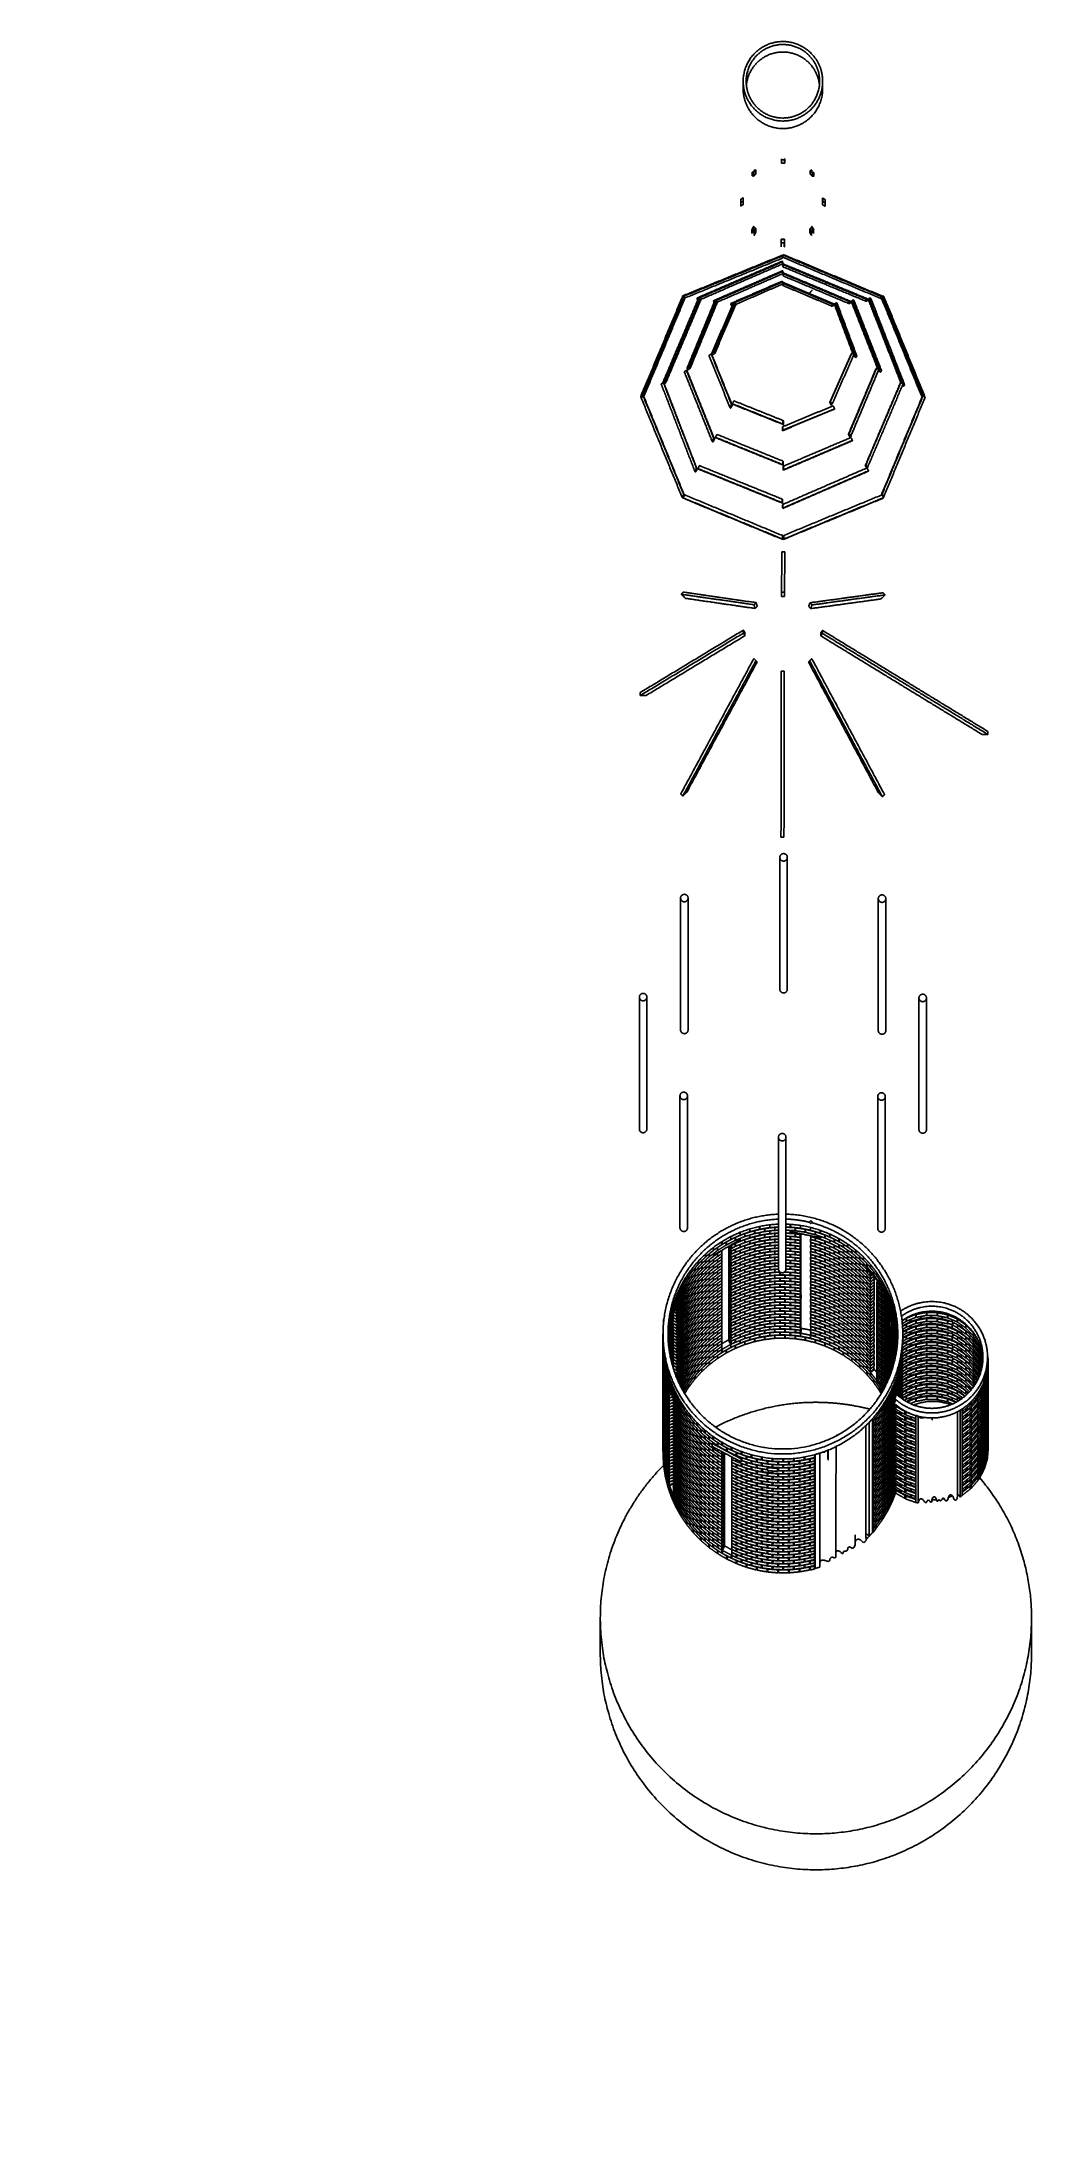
# Model space of a CAD drawing. Header units: centimetres. Extents: x 0 to 19.8, y 0 to 41.5.
import ezdxf

# ---------------------------------------------------------------- set-up
doc = ezdxf.new("R2010")
doc.units = ezdxf.units.CM
doc.layers.add('Make2D$Visible$Curves', color=7, linetype='Continuous', true_color=0x000000)

msp = doc.modelspace()

# ---------------------------------------------------------------- linework, layer by layer
at = {"layer": 'Make2D$Visible$Curves', "color": 18, "lineweight": -3, "true_color": 0x000000}
for points, weights, knots in [([(15.506, 41.136), (15.066, 41.799), (14.403, 41.359), (14.048, 41.123), (14.048, 40.696)], [1, 0.707106781187, 1, 0.818200206403, 0.862087884068], [0, 0, 0, 1.249604, 1.249604, 2.025237, 2.025237, 2.025237]), ([(14.108, 40.696), (14.108, 41.091), (14.437, 41.309), (15.049, 41.716), (15.456, 41.103)], [0.862087884068, 0.818200206403, 1, 0.707106781187, 1], [-2.025237, -2.025237, -2.025237, -1.249604, -1.249604, 0, 0, 0]), ([(15.456, 40.953), (15.049, 41.566), (14.437, 41.159), (14.147, 40.967), (14.112, 40.621)], [1, 0.707106781187, 1, 0.836361121921, 0.855571696809], [0, 0, 0, 1.249604, 1.249604, 1.947755, 1.947755, 1.947755]), ([(14.048, 40.696), (14.048, 40.456), (14.181, 40.256), (14.621, 39.594), (15.283, 40.034), (15.639, 40.27), (15.639, 40.696)], [0.862087884068, 0.888906574783, 1, 0.707106781187, 1, 0.818200206403, 0.862087884068], [2.025237, 2.025237, 2.025237, 2.499207, 2.499207, 3.748811, 3.748811, 4.524444, 4.524444, 4.524444]), ([(15.579, 40.696), (15.579, 40.302), (15.25, 40.084), (14.637, 39.677), (14.231, 40.29), (14.108, 40.475), (14.108, 40.696)], [0.862087884068, 0.818200206403, 1, 0.707106781187, 1, 0.888906574783, 0.862087884068], [-4.524444, -4.524444, -4.524444, -3.748811, -3.748811, -2.499207, -2.499207, -2.025237, -2.025237, -2.025237]), ([(14.048, 40.546), (14.048, 40.306), (14.181, 40.106), (14.621, 39.444), (15.283, 39.884), (15.639, 40.12), (15.639, 40.546)], [0.862087884068, 0.888906574783, 1, 0.707106781187, 1, 0.818200206403, 0.862087884068], [2.025237, 2.025237, 2.025237, 2.499207, 2.499207, 3.748811, 3.748811, 4.524444, 4.524444, 4.524444]), ([(14.932, 25.17), (14.932, 25.245), (14.857, 25.245), (14.782, 25.246), (14.782, 25.171)], [0.998021399949, 0.708099445518, 1, 0.707106781187, 1], [0.2360187, 0.2360187, 0.2360187, 0.3534292, 0.3534292, 0.4712389, 0.4712389, 0.4712389]), ([(14.782, 25.171), (14.781, 25.096), (14.856, 25.095), (14.931, 25.095), (14.932, 25.17)], [1, 0.707106781187, 1, 0.707106781187, 1], [0, 0, 0, 0.1178097, 0.1178097, 0.2356194, 0.2356194, 0.2356194]), ([(12.945, 24.356), (12.945, 24.387), (12.923, 24.409), (12.87, 24.462), (12.817, 24.409), (12.795, 24.387), (12.795, 24.356)], [0.853555280099, 0.854079424516, 1, 0.707106781187, 1, 0.853027356671, 0.853555280099], [0.1769262, 0.1769262, 0.1769262, 0.2356194, 0.2356194, 0.3534292, 0.3534292, 0.4125456, 0.4125456, 0.4125456]), ([(12.817, 24.303), (12.87, 24.25), (12.923, 24.303), (12.945, 24.325), (12.945, 24.356)], [1, 0.707106781187, 1, 0.853027356671, 0.853555280099], [0, 0, 0, 0.1178097, 0.1178097, 0.1769262, 0.1769262, 0.1769262]), ([(16.753, 24.345), (16.753, 24.314), (16.775, 24.292), (16.828, 24.239), (16.881, 24.292), (16.903, 24.314), (16.903, 24.345)], [0.853555280099, 0.854079424516, 1, 0.707106781187, 1, 0.853027356671, 0.853555280099], [0.0591164, 0.0591164, 0.0591164, 0.1178097, 0.1178097, 0.2356194, 0.2356194, 0.2947359, 0.2947359, 0.2947359]), ([(16.903, 24.345), (16.903, 24.376), (16.881, 24.398), (16.829, 24.451), (16.775, 24.398)], [0.853555280099, 0.854079424516, 1, 0.707106781187, 1], [0.2947359, 0.2947359, 0.2947359, 0.3534292, 0.3534292, 0.4712389, 0.4712389, 0.4712389]), ([(14.782, 22.532), (14.781, 22.457), (14.856, 22.457), (14.931, 22.456), (14.932, 22.531)], [1, 0.707106781187, 1, 0.707106781187, 1], [0, 0, 0, 0.1178097, 0.1178097, 0.2356194, 0.2356194, 0.2356194]), ([(17.567, 22.359), (17.568, 22.434), (17.643, 22.433), (17.717, 22.433), (17.717, 22.358)], [1, 0.707106781187, 1, 0.707629514276, 0.998956399687], [0.1178097, 0.1178097, 0.1178097, 0.2356194, 0.2356194, 0.3532189, 0.3532189, 0.3532189]), ([(11.97, 22.375), (11.97, 22.3), (12.044, 22.3), (12.119, 22.3), (12.12, 22.375)], [0.999522654795, 0.707345648596, 1, 0.707106781187, 1], [0.1179058, 0.1179058, 0.1179058, 0.2356194, 0.2356194, 0.3534292, 0.3534292, 0.3534292]), ([(12.817, 21.665), (12.87, 21.612), (12.923, 21.665), (12.945, 21.687), (12.945, 21.718)], [1, 0.707106781187, 1, 0.853027356671, 0.853555280099], [0, 0, 0, 0.1178097, 0.1178097, 0.1769262, 0.1769262, 0.1769262]), ([(16.753, 21.706), (16.753, 21.675), (16.775, 21.653), (16.828, 21.6), (16.881, 21.653), (16.903, 21.675), (16.903, 21.706)], [0.853555280099, 0.854079424516, 1, 0.707106781187, 1, 0.853027356671, 0.853555280099], [0.0591164, 0.0591164, 0.0591164, 0.1178097, 0.1178097, 0.2356194, 0.2356194, 0.2947359, 0.2947359, 0.2947359]), ([(12.783, 20.398), (12.783, 20.367), (12.805, 20.345), (12.858, 20.292), (12.911, 20.345), (12.933, 20.367), (12.933, 20.398)], [0.853555280099, 0.854079424516, 1, 0.707106781187, 1, 0.853027356671, 0.853555280099], [0.0591164, 0.0591164, 0.0591164, 0.1178097, 0.1178097, 0.2356194, 0.2356194, 0.2947359, 0.2947359, 0.2947359]), ([(12.933, 20.398), (12.933, 20.429), (12.911, 20.451), (12.859, 20.504), (12.805, 20.452)], [0.853555280099, 0.854079424516, 1, 0.707106781187, 1], [0.2947359, 0.2947359, 0.2947359, 0.3534292, 0.3534292, 0.4712389, 0.4712389, 0.4712389]), ([(16.87, 20.439), (16.817, 20.493), (16.764, 20.44), (16.742, 20.418), (16.742, 20.387)], [1, 0.707106781187, 1, 0.853027356671, 0.853555280099], [0, 0, 0, 0.1178097, 0.1178097, 0.1769262, 0.1769262, 0.1769262]), ([(16.742, 20.387), (16.742, 20.356), (16.764, 20.334), (16.817, 20.28), (16.87, 20.333), (16.892, 20.355), (16.892, 20.387)], [0.853555280099, 0.854079424516, 1, 0.707106781187, 1, 0.853027356671, 0.853555280099], [0.1769262, 0.1769262, 0.1769262, 0.2356194, 0.2356194, 0.3534292, 0.3534292, 0.4125456, 0.4125456, 0.4125456]), ([(11.97, 19.736), (11.97, 19.661), (12.044, 19.661), (12.119, 19.661), (12.12, 19.736)], [0.999522654795, 0.707345648596, 1, 0.707106781187, 1], [0.1179058, 0.1179058, 0.1179058, 0.2356194, 0.2356194, 0.3534292, 0.3534292, 0.3534292]), ([(14.905, 19.572), (14.905, 19.647), (14.831, 19.647), (14.756, 19.648), (14.755, 19.573)], [0.998021399949, 0.708099445518, 1, 0.707106781187, 1], [0.0003993, 0.0003993, 0.0003993, 0.1178097, 0.1178097, 0.2356194, 0.2356194, 0.2356194]), ([(14.755, 19.572), (14.755, 19.498), (14.83, 19.497), (14.905, 19.497), (14.905, 19.572)], [0.998021399949, 0.708099445518, 1, 0.707106781187, 1], [0.2360187, 0.2360187, 0.2360187, 0.3534292, 0.3534292, 0.4712389, 0.4712389, 0.4712389]), ([(14.756, 18.032), (13.866, 18), (13.213, 17.395), (12.444, 16.682), (12.444, 15.634)], [0.854751958775, 0.866802022462, 1, 0.846767797442, 0.853867800566], [2.055138, 2.055138, 2.055138, 3.769279, 3.769279, 5.741243, 5.741243, 5.741243]), ([(12.544, 15.634), (12.544, 16.639), (13.281, 17.321), (13.905, 17.899), (14.755, 17.932)], [0.853867800566, 0.846767797442, 1, 0.867107537457, 0.85480787438], [-5.741243, -5.741243, -5.741243, -3.769279, -3.769279, -2.059069, -2.059069, -2.059069]), ([(14.755, 17.832), (13.905, 17.799), (13.281, 17.221), (12.955, 16.92), (12.765, 16.519)], [0.854810851806, 0.867123612814, 1, 0.925991554725, 0.889384111728], [2.059276, 2.059276, 2.059276, 3.769279, 3.769279, 4.721703, 4.721703, 4.721703]), ([(12.783, 17.76), (12.783, 17.729), (12.805, 17.707), (12.858, 17.654), (12.911, 17.707), (12.933, 17.729), (12.933, 17.76)], [0.853555280099, 0.854079424516, 1, 0.707106781187, 1, 0.853027356671, 0.853555280099], [0.0591164, 0.0591164, 0.0591164, 0.1178097, 0.1178097, 0.2356194, 0.2356194, 0.2947359, 0.2947359, 0.2947359]), ([(16.742, 17.748), (16.742, 17.717), (16.764, 17.695), (16.817, 17.642), (16.87, 17.695), (16.892, 17.717), (16.892, 17.748)], [0.853555280099, 0.854079424516, 1, 0.707106781187, 1, 0.853027356671, 0.853555280099], [0.1769262, 0.1769262, 0.1769262, 0.2356194, 0.2356194, 0.3534292, 0.3534292, 0.4125456, 0.4125456, 0.4125456]), ([(14.755, 16.934), (14.755, 16.859), (14.83, 16.859), (14.905, 16.859), (14.905, 16.934)], [0.998021399949, 0.708099445518, 1, 0.707106781187, 1], [0.2360187, 0.2360187, 0.2360187, 0.3534292, 0.3534292, 0.4712389, 0.4712389, 0.4712389]), ([(18.94, 15.169), (18.94, 15.184), (18.94, 15.199), (18.92, 15.962), (18.201, 16.219), (17.668, 16.41), (17.199, 16.092)], [0.992137350088, 0.995976141069, 1, 0.825021666223, 1, 0.864071957732, 0.939329292259], [-0.566626, -0.566626, -0.566626, -0.535834, -0.535834, 0.80315, 0.80315, 1.84331, 1.84331, 1.84331]), ([(17.217, 15.99), (17.653, 16.314), (18.166, 16.133), (18.839, 15.895), (18.847, 15.182), (18.847, 15.175), (18.847, 15.169)], [0.941506293451, 0.856573638651, 1, 0.819835262239, 1, 0.998141321531, 0.996320993359], [2.515272, 2.515272, 2.515272, 3.597399, 3.597399, 4.956711, 4.956711, 4.970734, 4.970734, 4.970734]), ([(17.229, 15.899), (17.662, 16.211), (18.166, 16.033), (18.813, 15.804), (18.846, 15.119)], [0.938958815068, 0.858769819386, 1, 0.825641357276, 0.988762031209], [2.531842, 2.531842, 2.531842, 3.597399, 3.597399, 4.912905, 4.912905, 4.912905]), ([(12.444, 15.634), (12.444, 14.694), (13.083, 14.004), (14.713, 12.243), (16.474, 13.873), (17.243, 14.586), (17.243, 15.634)], [0.853867800566, 0.860338983745, 1, 0.707106781187, 1, 0.846767797442, 0.853867800566], [5.741243, 5.741243, 5.741243, 7.538558, 7.538558, 11.307837, 11.307837, 13.279801, 13.279801, 13.279801]), ([(12.473, 15.161), (12.587, 14.44), (13.083, 13.904), (14.713, 12.143), (16.474, 13.773), (17.243, 14.486), (17.243, 15.534)], [0.861673993534, 0.888038673933, 1, 0.707106781187, 1, 0.846767797442, 0.853867800566], [6.097714, 6.097714, 6.097714, 7.538558, 7.538558, 11.307837, 11.307837, 13.279801, 13.279801, 13.279801]), ([(17.143, 15.634), (17.143, 14.629), (16.406, 13.947), (14.719, 12.384), (13.156, 14.072), (12.544, 14.733), (12.544, 15.634)], [0.853867800566, 0.846767797442, 1, 0.707106781187, 1, 0.860338983745, 0.853867800566], [-13.279801, -13.279801, -13.279801, -11.307837, -11.307837, -7.538558, -7.538558, -5.741243, -5.741243, -5.741243]), ([(17.09, 14.232), (17.613, 13.773), (18.255, 14.041), (18.94, 14.327), (18.94, 15.069)], [0.975929709242, 0.838022816373, 1, 0.829045525154, 0.992137350088], [-3.114314, -3.114314, -3.114314, -1.874818, -1.874818, -0.566626, -0.566626, -0.566626]), ([(17.1, 14.323), (17.621, 13.876), (18.255, 14.141), (18.94, 14.427), (18.94, 15.169)], [0.973011863459, 0.839756556667, 1, 0.829045525154, 0.992137350088], [-3.101047, -3.101047, -3.101047, -1.874818, -1.874818, -0.566626, -0.566626, -0.566626]), ([(18.847, 15.169), (18.847, 14.465), (18.189, 14.214), (17.588, 13.986), (17.122, 14.429)], [0.996320993359, 0.821693940709, 1, 0.834780475099, 0.972589075988], [4.970734, 4.970734, 4.970734, 6.316022, 6.316022, 7.562575, 7.562575, 7.562575]), ([(16.584, 14.131), (15.948, 14.295), (15.291, 14.263), (14.339, 14.216), (13.495, 13.772)], [0.905387377757, 0.940679228736, 1, 0.91615953685, 0.880317612482], [5.407081, 5.407081, 5.407081, 6.780326, 6.780326, 8.721189, 8.721189, 8.721189]), ([(11.188, 9.952), (11.188, 9.845), (11.193, 9.738), (11.407, 5.427), (15.718, 5.641), (19.821, 5.844), (19.821, 9.952)], [0.980423998556, 0.989861021963, 1, 0.707106781187, 1, 0.717245759224, 0.980423998556], [13.325939, 13.325939, 13.325939, 13.560652, 13.560652, 20.340977, 20.340977, 26.886591, 26.886591, 26.886591]), ([(11.188, 9.232), (11.188, 9.125), (11.193, 9.019), (11.407, 4.708), (15.718, 4.921), (19.821, 5.124), (19.821, 9.232)], [0.980423998556, 0.989861021963, 1, 0.707106781187, 1, 0.717245759224, 0.980423998556], [13.325939, 13.325939, 13.325939, 13.560652, 13.560652, 20.340977, 20.340977, 26.886591, 26.886591, 26.886591])]:
    msp.add_rational_spline(points, weights, degree=2, knots=knots, dxfattribs=at)
for points, weights in [([(15.456, 41.103), (15.579, 40.918), (15.579, 40.696)], [1, 0.888906574783, 0.862087884068]), ([(15.639, 40.696), (15.639, 40.937), (15.506, 41.136)], [0.862087884068, 0.888906574783, 1]), ([(15.575, 40.622), (15.556, 40.802), (15.456, 40.953)], [0.873346609746, 0.907392501231, 1]), ([(12.795, 24.356), (12.795, 24.325), (12.817, 24.303)], [0.853555280099, 0.854079424516, 1]), ([(16.775, 24.398), (16.753, 24.376), (16.753, 24.345)], [1, 0.853027356671, 0.853555280099]), ([(12.045, 22.45), (11.97, 22.45), (11.97, 22.375)], [1, 0.707106781187, 1]), ([(12.12, 22.375), (12.12, 22.45), (12.045, 22.45)], [0.999522654795, 0.707345648596, 1]), ([(17.642, 22.283), (17.567, 22.284), (17.567, 22.358)], [1, 0.707629514276, 0.998956399687]), ([(17.717, 22.358), (17.717, 22.283), (17.642, 22.283)], [1, 0.707106781187, 1]), ([(12.795, 21.718), (12.795, 21.687), (12.817, 21.665)], [0.853555280099, 0.854079424516, 1]), ([(12.805, 20.452), (12.783, 20.43), (12.783, 20.398)], [1, 0.853027356671, 0.853555280099]), ([(16.892, 20.387), (16.892, 20.417), (16.87, 20.439)], [0.853555280099, 0.854079424516, 1]), ([(17.642, 19.651), (17.567, 19.651), (17.567, 19.726)], [1, 0.707629514276, 0.998956399687]), ([(17.717, 19.725), (17.717, 19.65), (17.642, 19.651)], [1, 0.707106781187, 1]), ([(16.604, 17.265), (15.917, 18.007), (14.905, 18.033)], [1, 0.85132478736, 0.853587305154]), ([(14.905, 17.933), (15.142, 17.927), (15.373, 17.872)], [0.85358154149, 0.853076753813, 0.861623564012]), ([(15.419, 17.861), (16.072, 17.692), (16.531, 17.197)], [0.863438348173, 0.89160097293, 1]), ([(16.522, 17.106), (15.865, 17.807), (14.906, 17.833)], [0.997602090328, 0.851571657514, 0.853580654054]), ([(16.531, 17.197), (17.143, 16.535), (17.143, 15.634)], [1, 0.860338983745, 0.853867800566]), ([(16.626, 16.987), (16.58, 17.043), (16.531, 17.097)], [0.975282102, 0.987070269874, 1]), ([(17.243, 15.634), (17.243, 16.575), (16.604, 17.265)], [0.853867800566, 0.860338983745, 1]), ([(16.858, 16.643), (16.781, 16.783), (16.685, 16.911)], [0.919341197447, 0.937410287778, 0.960442182632]), ([(12.659, 16.252), (12.552, 15.928), (12.544, 15.588)], [0.87038336411, 0.852657510237, 0.853601079415]), ([(12.738, 16.458), (12.716, 16.408), (12.696, 16.357)], [0.884285434602, 0.88032711078, 0.876878623775]), ([(17.143, 15.584), (17.131, 16.093), (16.907, 16.549)], [0.854325259048, 0.860044404178, 0.908139450039]), ([(16.995, 15.913), (16.989, 15.906), (16.983, 15.899)], [0.994793189885, 0.997356662966, 1]), ([(17.035, 15.955), (17.034, 15.954), (17.033, 15.953)], [0.980202408036, 0.980477488782, 0.980753687383]), ([(17.081, 15.769), (17.082, 15.771), (17.084, 15.772)], [0.981324786889, 0.98078318481, 0.980245690623]), ([(12.444, 15.534), (12.444, 15.355), (12.47, 15.178)], [0.853867800566, 0.855093185911, 0.861094403375]), ([(18.94, 15.101), (18.94, 15.11), (18.939, 15.119)], [0.999210892363, 0.996719450498, 0.994299603539]), ([(18.202, 14.219), (17.832, 14.364), (17.465, 14.213)], [0.881404504335, 0.821682931427, 0.890023248743]), ([(17.042, 13.985), (17.042, 13.985), (17.041, 13.986)], [0.883721882633, 0.88375503187, 0.883788217532]), ([(17.112, 13.958), (17.111, 13.958), (17.111, 13.958)], [0.880929853023, 0.880944334903, 0.880958824444]), ([(12.881, 13.379), (12.88, 13.379), (12.879, 13.378)], [0.860627561315, 0.860609361008, 0.860591207526]), ([(12.457, 13.008), (11.188, 11.743), (11.188, 9.952)], [0.854106235318, 0.845178443051, 0.980423998556]), ([(12.464, 13.016), (12.464, 13.016), (12.464, 13.015)], [0.854162085454, 0.854159294327, 0.854156515998]), ([(12.471, 13.023), (12.47, 13.022), (12.469, 13.021)], [0.854215089951, 0.854205897947, 0.854196833633]), ([(12.499, 13.05), (12.499, 13.05), (12.498, 13.049)], [0.854448791256, 0.854443856001, 0.854438947947]), ([(12.51, 13.061), (12.51, 13.06), (12.509, 13.06)], [0.854548423799, 0.854542803107, 0.854537214165]), ([(12.69, 13.224), (12.688, 13.223), (12.687, 13.222)], [0.856866085391, 0.856847285569, 0.856828592438]), ([(19.816, 10.165), (19.743, 11.639), (18.783, 12.759)], [1, 0.875988143743, 0.856990261893]), ([(17.825, 12.314), (17.871, 12.314), (17.917, 12.317)], [0.853554206547, 0.85359291875, 0.855468296499]), ([(18.032, 12.333), (18.051, 12.337), (18.07, 12.341)], [0.863269603119, 0.865074202831, 0.867213972251]), ([(18.157, 12.367), (18.199, 12.381), (18.239, 12.399)], [0.879321424234, 0.886213346853, 0.894948584257]), ([(19.821, 9.952), (19.821, 10.058), (19.816, 10.165)], [0.980423998556, 0.989861021963, 1])]:
    msp.add_rational_spline(points, weights, degree=2, dxfattribs=at)
for points, degree in [([(14.048, 40.546), (14.048, 40.621), (14.048, 40.696)], 2), ([(15.639, 40.696), (15.639, 40.621), (15.639, 40.546)], 2), ([(14.813, 39.125), (14.813, 39.135), (14.813, 39.144)], 2), ([(14.813, 39.144), (14.815, 39.144), (14.816, 39.144)], 2), ([(14.816, 39.125), (14.814, 39.125), (14.813, 39.125)], 2), ([(14.816, 39.128), (14.816, 39.136), (14.816, 39.144)], 2), ([(14.876, 39.128), (14.846, 39.128), (14.816, 39.128)], 2), ([(14.816, 39.128), (14.816, 39.127), (14.816, 39.125)], 2), ([(14.816, 39.125), (14.846, 39.125), (14.876, 39.125)], 2), ([(14.816, 39.055), (14.816, 39.09), (14.816, 39.125)], 2), ([(14.816, 39.055), (14.846, 39.055), (14.876, 39.055)], 2), ([(14.879, 39.144), (14.877, 39.144), (14.876, 39.144)], 2), ([(14.876, 39.128), (14.876, 39.136), (14.876, 39.144)], 2), ([(14.876, 39.125), (14.876, 39.126), (14.876, 39.128)], 2), ([(14.876, 39.125), (14.877, 39.125), (14.879, 39.125)], 2), ([(14.876, 39.055), (14.876, 39.09), (14.876, 39.125)], 2), ([(14.879, 39.055), (14.877, 39.055), (14.876, 39.055)], 2), ([(14.879, 39.125), (14.879, 39.134), (14.879, 39.144)], 2), ([(14.879, 39.055), (14.879, 39.09), (14.879, 39.125)], 2), ([(14.879, 39.074), (14.879, 39.074), (14.879, 39.074)], 2), ([(14.225, 38.876), (14.226, 38.877), (14.228, 38.878)], 2), ([(14.225, 38.876), (14.225, 38.841), (14.225, 38.805)], 2), ([(14.26, 38.871), (14.243, 38.873), (14.225, 38.876)], 2), ([(14.225, 38.805), (14.226, 38.806), (14.228, 38.808)], 2), ([(14.225, 38.805), (14.243, 38.803), (14.26, 38.8)], 2), ([(14.228, 38.878), (14.228, 38.877), (14.228, 38.875)], 2), ([(14.262, 38.873), (14.245, 38.875), (14.228, 38.878)], 2), ([(14.302, 38.917), (14.281, 38.896), (14.26, 38.875)], 2), ([(14.26, 38.875), (14.26, 38.873), (14.26, 38.871)], 2), ([(14.262, 38.873), (14.261, 38.872), (14.26, 38.871)], 2), ([(14.26, 38.8), (14.26, 38.836), (14.26, 38.871)], 2), ([(14.26, 38.805), (14.261, 38.804), (14.262, 38.803)], 2), ([(14.26, 38.8), (14.261, 38.802), (14.262, 38.803)], 2), ([(14.26, 38.803), (14.261, 38.803), (14.262, 38.803)], 2), ([(14.262, 38.873), (14.283, 38.894), (14.304, 38.915)], 2), ([(14.262, 38.873), (14.262, 38.84), (14.262, 38.807)], 2), ([(14.262, 38.803), (14.283, 38.824), (14.304, 38.845)], 2), ([(14.262, 38.803), (14.262, 38.805), (14.262, 38.807)], 2), ([(14.272, 38.922), (14.271, 38.921), (14.27, 38.92)], 2), ([(14.304, 38.915), (14.287, 38.918), (14.27, 38.92)], 2), ([(14.27, 38.92), (14.27, 38.901), (14.27, 38.881)], 2), ([(14.307, 38.917), (14.289, 38.92), (14.272, 38.922)], 2), ([(14.304, 38.915), (14.303, 38.916), (14.302, 38.917)], 2), ([(14.302, 38.917), (14.302, 38.915), (14.302, 38.913)], 2), ([(14.304, 38.845), (14.303, 38.846), (14.302, 38.847)], 2), ([(14.304, 38.915), (14.305, 38.916), (14.307, 38.917)], 2), ([(14.304, 38.845), (14.304, 38.88), (14.304, 38.915)], 2), ([(15.386, 38.912), (15.403, 38.914), (15.421, 38.917)], 2), ([(15.388, 38.914), (15.387, 38.913), (15.386, 38.912)], 2), ([(15.386, 38.912), (15.386, 38.877), (15.386, 38.842)], 2), ([(15.386, 38.912), (15.407, 38.891), (15.428, 38.869)], 2), ([(15.388, 38.844), (15.387, 38.843), (15.386, 38.842)], 2), ([(15.386, 38.842), (15.407, 38.82), (15.428, 38.799)], 2), ([(15.388, 38.914), (15.388, 38.912), (15.388, 38.91)], 2), ([(15.43, 38.871), (15.409, 38.893), (15.388, 38.914)], 2), ([(15.421, 38.917), (15.421, 38.897), (15.421, 38.877)], 2), ([(15.428, 38.869), (15.446, 38.872), (15.463, 38.874)], 2), ([(15.428, 38.869), (15.429, 38.87), (15.43, 38.871)], 2), ([(15.428, 38.869), (15.429, 38.868), (15.43, 38.867)], 2), ([(15.428, 38.799), (15.428, 38.834), (15.428, 38.869)], 2), ([(15.428, 38.799), (15.429, 38.8), (15.43, 38.801)], 2), ([(15.43, 38.797), (15.429, 38.798), (15.428, 38.799)], 2), ([(15.431, 38.799), (15.429, 38.799), (15.428, 38.799)], 2), ([(15.43, 38.867), (15.448, 38.869), (15.465, 38.872)], 2), ([(15.43, 38.871), (15.43, 38.869), (15.43, 38.867)], 2), ([(15.43, 38.797), (15.43, 38.832), (15.43, 38.867)], 2), ([(15.465, 38.802), (15.448, 38.799), (15.43, 38.797)], 2), ([(15.465, 38.872), (15.464, 38.873), (15.463, 38.874)], 2), ([(15.463, 38.874), (15.463, 38.873), (15.463, 38.872)], 2), ([(15.465, 38.802), (15.464, 38.803), (15.463, 38.804)], 2), ([(15.465, 38.872), (15.465, 38.837), (15.465, 38.802)], 2), ([(14.049, 38.366), (14.024, 38.351), (14, 38.336)], 2), ([(14.049, 38.363), (14.024, 38.348), (14, 38.333)], 2), ([(14, 38.336), (14, 38.335), (14, 38.333)], 2), ([(14, 38.333), (14, 38.303), (14, 38.273)], 2), ([(14.049, 38.303), (14.024, 38.288), (14, 38.273)], 2), ([(14.049, 38.3), (14.024, 38.285), (14, 38.27)], 2), ([(14, 38.27), (14, 38.272), (14, 38.273)], 2), ([(14, 38.27), (14, 38.235), (14, 38.2)], 2), ([(14, 38.2), (14.024, 38.215), (14.049, 38.229)], 2), ([(14.049, 38.363), (14.047, 38.363), (14.046, 38.363)], 2), ([(14.046, 38.363), (14.046, 38.333), (14.046, 38.303)], 2), ([(14.046, 38.303), (14.047, 38.303), (14.049, 38.303)], 2), ([(14.046, 38.303), (14.046, 38.3), (14.046, 38.298)], 2), ([(14.049, 38.363), (14.049, 38.364), (14.049, 38.366)], 2), ([(14.049, 38.303), (14.049, 38.333), (14.049, 38.363)], 2), ([(14.049, 38.303), (14.049, 38.301), (14.049, 38.3)], 2), ([(14.049, 38.229), (14.049, 38.265), (14.049, 38.3)], 2), ([(15.638, 38.358), (15.638, 38.359), (15.638, 38.361)], 2), ([(15.638, 38.361), (15.663, 38.346), (15.687, 38.331)], 2), ([(15.641, 38.358), (15.64, 38.358), (15.638, 38.358)], 2), ([(15.638, 38.358), (15.638, 38.328), (15.638, 38.298)], 2), ([(15.638, 38.358), (15.663, 38.343), (15.687, 38.328)], 2), ([(15.638, 38.298), (15.638, 38.296), (15.638, 38.295)], 2), ([(15.638, 38.298), (15.64, 38.298), (15.641, 38.298)], 2), ([(15.638, 38.298), (15.663, 38.283), (15.687, 38.268)], 2), ([(15.638, 38.225), (15.638, 38.26), (15.638, 38.295)], 2), ([(15.638, 38.295), (15.663, 38.28), (15.687, 38.265)], 2), ([(15.687, 38.195), (15.663, 38.21), (15.638, 38.225)], 2), ([(15.641, 38.298), (15.641, 38.328), (15.641, 38.358)], 2), ([(15.641, 38.298), (15.641, 38.295), (15.641, 38.293)], 2), ([(15.687, 38.331), (15.687, 38.33), (15.687, 38.328)], 2), ([(15.687, 38.328), (15.687, 38.298), (15.687, 38.268)], 2), ([(15.687, 38.265), (15.687, 38.267), (15.687, 38.268)], 2), ([(15.687, 38.265), (15.687, 38.23), (15.687, 38.195)], 2), ([(14.256, 37.793), (14.239, 37.761), (14.222, 37.729)], 2), ([(14.259, 37.791), (14.241, 37.759), (14.224, 37.727)], 2), ([(14.259, 37.791), (14.257, 37.792), (14.256, 37.793)], 2), ([(14.259, 37.791), (14.257, 37.79), (14.256, 37.789)], 2), ([(14.256, 37.789), (14.256, 37.754), (14.256, 37.719)], 2), ([(14.256, 37.789), (14.278, 37.768), (14.299, 37.746)], 2), ([(14.301, 37.749), (14.28, 37.77), (14.259, 37.791)], 2), ([(14.259, 37.787), (14.259, 37.789), (14.259, 37.791)], 2), ([(15.425, 37.788), (15.404, 37.766), (15.382, 37.745)], 2), ([(15.385, 37.743), (15.406, 37.764), (15.427, 37.785)], 2), ([(15.425, 37.788), (15.426, 37.789), (15.427, 37.79)], 2), ([(15.427, 37.785), (15.426, 37.787), (15.425, 37.788)], 2), ([(15.425, 37.783), (15.425, 37.785), (15.425, 37.788)], 2), ([(15.425, 37.788), (15.426, 37.786), (15.427, 37.785)], 2), ([(15.427, 37.79), (15.444, 37.758), (15.462, 37.726)], 2), ([(15.427, 37.785), (15.427, 37.75), (15.427, 37.715)], 2), ([(15.427, 37.784), (15.443, 37.754), (15.459, 37.723)], 2), ([(14.222, 37.729), (14.223, 37.728), (14.224, 37.727)], 2), ([(14.222, 37.729), (14.222, 37.694), (14.222, 37.659)], 2), ([(14.222, 37.659), (14.223, 37.658), (14.224, 37.657)], 2), ([(14.224, 37.727), (14.224, 37.692), (14.224, 37.657)], 2), ([(14.224, 37.657), (14.241, 37.689), (14.259, 37.721)], 2), ([(14.259, 37.721), (14.257, 37.72), (14.256, 37.719)], 2), ([(14.256, 37.719), (14.267, 37.709), (14.277, 37.698)], 2), ([(14.301, 37.749), (14.284, 37.717), (14.266, 37.685)], 2), ([(14.266, 37.685), (14.266, 37.65), (14.266, 37.614)], 2), ([(14.268, 37.683), (14.267, 37.684), (14.266, 37.685)], 2), ([(14.268, 37.612), (14.267, 37.613), (14.266, 37.614)], 2), ([(14.303, 37.746), (14.286, 37.715), (14.268, 37.683)], 2), ([(14.268, 37.683), (14.268, 37.647), (14.268, 37.612)], 2), ([(14.268, 37.612), (14.286, 37.644), (14.303, 37.676)], 2), ([(14.299, 37.746), (14.3, 37.748), (14.301, 37.749)], 2), ([(14.299, 37.746), (14.299, 37.746), (14.299, 37.745)], 2), ([(14.301, 37.749), (14.301, 37.746), (14.301, 37.743)], 2), ([(14.301, 37.749), (14.302, 37.748), (14.303, 37.746)], 2), ([(14.303, 37.676), (14.302, 37.677), (14.301, 37.678)], 2), ([(14.303, 37.676), (14.303, 37.711), (14.303, 37.746)], 2), ([(14.871, 37.535), (14.841, 37.535), (14.811, 37.535)], 2), ([(14.811, 37.535), (14.811, 37.534), (14.811, 37.532)], 2), ([(14.811, 37.532), (14.841, 37.532), (14.871, 37.532)], 2), ([(14.811, 37.532), (14.811, 37.497), (14.811, 37.462)], 2), ([(14.811, 37.462), (14.841, 37.462), (14.871, 37.462)], 2), ([(14.811, 37.462), (14.811, 37.46), (14.811, 37.457)], 2), ([(14.811, 37.457), (14.811, 37.422), (14.811, 37.387)], 2), ([(14.871, 37.535), (14.873, 37.535), (14.874, 37.535)], 2), ([(14.871, 37.535), (14.871, 37.534), (14.871, 37.532)], 2), ([(14.871, 37.462), (14.871, 37.46), (14.871, 37.457)], 2), ([(14.871, 37.457), (14.871, 37.422), (14.871, 37.387)], 2), ([(14.874, 37.457), (14.872, 37.457), (14.871, 37.457)], 2), ([(14.874, 37.387), (14.872, 37.387), (14.871, 37.387)], 2), ([(14.874, 37.535), (14.874, 37.496), (14.874, 37.457)], 2), ([(14.874, 37.457), (14.874, 37.422), (14.874, 37.387)], 2), ([(15.382, 37.745), (15.381, 37.744), (15.38, 37.743)], 2), ([(15.38, 37.673), (15.38, 37.708), (15.38, 37.743)], 2), ([(15.38, 37.743), (15.398, 37.711), (15.415, 37.679)], 2), ([(15.38, 37.673), (15.381, 37.674), (15.382, 37.675)], 2), ([(15.415, 37.609), (15.398, 37.641), (15.38, 37.673)], 2), ([(15.382, 37.745), (15.384, 37.744), (15.385, 37.743)], 2), ([(15.382, 37.739), (15.382, 37.742), (15.382, 37.745)], 2), ([(15.382, 37.745), (15.4, 37.713), (15.417, 37.681)], 2), ([(15.385, 37.743), (15.385, 37.742), (15.385, 37.741)], 2), ([(15.407, 37.695), (15.417, 37.705), (15.427, 37.715)], 2), ([(15.415, 37.679), (15.416, 37.68), (15.417, 37.681)], 2), ([(15.415, 37.679), (15.415, 37.644), (15.415, 37.609)], 2), ([(15.415, 37.609), (15.416, 37.61), (15.417, 37.611)], 2), ([(15.417, 37.681), (15.417, 37.646), (15.417, 37.611)], 2), ([(15.426, 37.715), (15.426, 37.716), (15.426, 37.716)], 2), ([(15.459, 37.653), (15.443, 37.684), (15.426, 37.715)], 2), ([(15.462, 37.726), (15.46, 37.725), (15.459, 37.723)], 2), ([(15.459, 37.723), (15.459, 37.688), (15.459, 37.653)], 2), ([(14.83, 37.216), (13.832, 36.809), (12.834, 36.402)], 2), ([(12.864, 36.397), (13.847, 36.798), (14.829, 37.199)], 2), ([(12.871, 36.356), (13.853, 36.757), (14.835, 37.158)], 2), ([(14.834, 37.1), (13.98, 36.731), (13.125, 36.362)], 2), ([(13.154, 36.357), (13.995, 36.72), (14.836, 37.084)], 2), ([(13.195, 36.331), (14.019, 36.688), (14.843, 37.044)], 2), ([(14.829, 37.199), (14.829, 37.208), (14.83, 37.216)], 2), ([(14.835, 37.158), (14.832, 37.179), (14.829, 37.199)], 2), ([(14.83, 37.216), (14.833, 37.196), (14.836, 37.176)], 2), ([(14.836, 37.084), (14.835, 37.092), (14.834, 37.1)], 2), ([(14.835, 37.158), (14.835, 37.167), (14.836, 37.176)], 2), ([(14.843, 37.044), (14.84, 37.064), (14.836, 37.084)], 2), ([(14.842, 37.175), (14.845, 37.195), (14.849, 37.215)], 2), ([(14.843, 37.192), (14.843, 37.183), (14.842, 37.175)], 2), ([(14.842, 37.175), (15.822, 36.763), (16.802, 36.352)], 2), ([(14.843, 37.192), (14.846, 37.212), (14.85, 37.232)], 2), ([(14.845, 37.191), (14.844, 37.192), (14.843, 37.192)], 2), ([(14.85, 37.042), (14.847, 37.022), (14.844, 37.002)], 2), ([(14.844, 36.984), (14.847, 37.005), (14.85, 37.025)], 2), ([(14.844, 37.002), (14.845, 37.001), (14.846, 37.001)], 2), ([(14.844, 36.984), (14.844, 36.993), (14.844, 37.002)], 2), ([(16.504, 36.297), (15.674, 36.641), (14.844, 36.984)], 2), ([(14.85, 37.232), (14.849, 37.224), (14.849, 37.215)], 2), ([(14.849, 37.215), (15.828, 36.804), (16.808, 36.392)], 2), ([(16.84, 36.396), (15.845, 36.814), (14.85, 37.232)], 2), ([(14.85, 37.042), (15.694, 36.693), (16.538, 36.344)], 2), ([(14.85, 37.025), (14.85, 37.033), (14.85, 37.042)], 2), ([(16.51, 36.338), (15.68, 36.681), (14.85, 37.025)], 2), ([(14.838, 36.907), (14.147, 36.607), (13.456, 36.307)], 2), ([(13.494, 36.306), (14.167, 36.598), (14.84, 36.89)], 2), ([(13.527, 36.277), (14.187, 36.563), (14.847, 36.85)], 2), ([(14.836, 36.7), (14.318, 36.476), (13.801, 36.252)], 2), ([(13.869, 36.263), (14.354, 36.473), (14.838, 36.683)], 2), ([(13.899, 36.233), (14.372, 36.438), (14.844, 36.643)], 2), ([(14.838, 36.683), (14.837, 36.692), (14.836, 36.7)], 2), ([(14.84, 36.89), (14.839, 36.898), (14.838, 36.907)], 2), ([(14.844, 36.643), (14.841, 36.663), (14.838, 36.683)], 2), ([(14.847, 36.85), (14.844, 36.87), (14.84, 36.89)], 2), ([(14.841, 36.89), (14.843, 36.878), (14.845, 36.866)], 2), ([(14.843, 36.66), (14.842, 36.66), (14.842, 36.66)], 2), ([(14.851, 36.668), (14.848, 36.648), (14.844, 36.628)], 2), ([(14.844, 36.611), (14.847, 36.631), (14.851, 36.651)], 2), ([(14.844, 36.628), (14.846, 36.627), (14.847, 36.627)], 2), ([(14.844, 36.611), (14.844, 36.619), (14.844, 36.628)], 2), ([(15.825, 36.198), (15.334, 36.404), (14.844, 36.611)], 2), ([(14.845, 36.866), (14.845, 36.866), (14.845, 36.866)], 2), ([(14.853, 36.862), (14.85, 36.842), (14.847, 36.822)], 2), ([(14.847, 36.804), (14.85, 36.824), (14.853, 36.845)], 2), ([(14.847, 36.822), (14.848, 36.821), (14.849, 36.821)], 2), ([(14.847, 36.804), (14.847, 36.813), (14.847, 36.822)], 2), ([(16.162, 36.25), (15.504, 36.527), (14.847, 36.804)], 2), ([(14.851, 36.668), (15.355, 36.456), (15.86, 36.244)], 2), ([(14.851, 36.651), (14.851, 36.659), (14.851, 36.668)], 2), ([(15.831, 36.238), (15.341, 36.444), (14.851, 36.651)], 2), ([(14.853, 36.862), (15.525, 36.579), (16.197, 36.296)], 2), ([(14.853, 36.845), (14.853, 36.853), (14.853, 36.862)], 2), ([(16.169, 36.291), (15.511, 36.568), (14.853, 36.845)], 2), ([(12.827, 36.373), (12.412, 35.38), (11.996, 34.388)], 2), ([(12.039, 34.413), (12.449, 35.39), (12.858, 36.368)], 2), ([(12.055, 34.381), (12.464, 35.359), (12.873, 36.336)], 2), ([(13.154, 36.356), (12.797, 35.512), (12.439, 34.669)], 2), ([(12.482, 34.692), (12.834, 35.522), (13.185, 36.352)], 2), ([(12.498, 34.661), (12.849, 35.49), (13.2, 36.32)], 2), ([(12.858, 36.368), (12.842, 36.37), (12.827, 36.373)], 2), ([(12.834, 36.402), (12.849, 36.399), (12.864, 36.397)], 2), ([(12.839, 36.371), (12.837, 36.386), (12.834, 36.402)], 2), ([(12.873, 36.336), (12.866, 36.352), (12.858, 36.368)], 2), ([(12.863, 36.358), (12.867, 36.357), (12.871, 36.356)], 2), ([(12.871, 36.356), (12.867, 36.377), (12.864, 36.397)], 2), ([(13.482, 36.308), (13.204, 35.632), (12.925, 34.955)], 2), ([(12.968, 34.979), (13.241, 35.642), (13.514, 36.304)], 2), ([(12.983, 34.948), (13.256, 35.61), (13.529, 36.272)], 2), ([(13.132, 36.322), (13.128, 36.342), (13.125, 36.362)], 2), ([(13.125, 36.362), (13.139, 36.359), (13.154, 36.356)], 2), ([(13.132, 36.322), (13.135, 36.321), (13.139, 36.32)], 2), ([(13.185, 36.352), (13.169, 36.354), (13.154, 36.356)], 2), ([(13.154, 36.356), (13.154, 36.356), (13.154, 36.356)], 2), ([(13.2, 36.32), (13.193, 36.336), (13.185, 36.352)], 2), ([(13.855, 36.265), (13.638, 35.761), (13.42, 35.257)], 2), ([(13.456, 36.307), (13.468, 36.305), (13.48, 36.302)], 2), ([(13.462, 36.267), (13.459, 36.287), (13.456, 36.307)], 2), ([(13.462, 36.267), (13.464, 36.267), (13.466, 36.267)], 2), ([(13.463, 35.281), (13.675, 35.771), (13.886, 36.261)], 2), ([(13.478, 35.249), (13.69, 35.739), (13.901, 36.229)], 2), ([(13.514, 36.304), (13.498, 36.306), (13.482, 36.308)], 2), ([(13.529, 36.272), (13.521, 36.288), (13.514, 36.304)], 2), ([(13.801, 36.252), (13.815, 36.249), (13.829, 36.246)], 2), ([(13.808, 36.212), (13.804, 36.232), (13.801, 36.252)], 2), ([(13.808, 36.212), (13.818, 36.209), (13.829, 36.207)], 2), ([(13.829, 36.246), (13.84, 36.251), (13.85, 36.255)], 2), ([(13.834, 36.217), (13.832, 36.232), (13.829, 36.246)], 2), ([(13.886, 36.261), (13.87, 36.263), (13.855, 36.265)], 2), ([(13.901, 36.229), (13.893, 36.245), (13.886, 36.261)], 2), ([(15.425, 36.511), (15.404, 36.49), (15.382, 36.469)], 2), ([(15.382, 36.469), (15.384, 36.468), (15.385, 36.467)], 2), ([(15.385, 36.467), (15.406, 36.488), (15.427, 36.509)], 2), ([(15.427, 36.509), (15.426, 36.51), (15.425, 36.511)], 2), ([(15.825, 36.198), (15.828, 36.218), (15.831, 36.238)], 2), ([(15.853, 36.203), (15.839, 36.201), (15.825, 36.198)], 2), ([(15.86, 36.244), (15.845, 36.241), (15.831, 36.238)], 2), ([(15.853, 36.203), (15.857, 36.223), (15.86, 36.244)], 2), ([(15.876, 36.228), (15.884, 36.244), (15.892, 36.259)], 2), ([(16.247, 35.242), (16.062, 35.735), (15.876, 36.228)], 2), ([(15.892, 36.259), (15.908, 36.26), (15.925, 36.261)], 2), ([(16.28, 35.226), (16.086, 35.743), (15.892, 36.259)], 2), ([(15.925, 36.261), (16.124, 35.732), (16.323, 35.202)], 2), ([(16.162, 36.25), (16.165, 36.271), (16.169, 36.291)], 2), ([(16.191, 36.256), (16.177, 36.253), (16.162, 36.25)], 2), ([(16.197, 36.296), (16.183, 36.293), (16.169, 36.291)], 2), ([(16.191, 36.256), (16.194, 36.276), (16.197, 36.296)], 2), ([(16.216, 36.283), (16.224, 36.298), (16.232, 36.314)], 2), ([(16.745, 34.939), (16.481, 35.611), (16.216, 36.283)], 2), ([(16.232, 36.314), (16.248, 36.315), (16.264, 36.316)], 2), ([(16.775, 34.933), (16.503, 35.623), (16.232, 36.314)], 2), ([(16.264, 36.316), (16.541, 35.613), (16.817, 34.909)], 2), ([(16.504, 36.297), (16.507, 36.318), (16.51, 36.338)], 2), ([(16.532, 36.303), (16.518, 36.3), (16.504, 36.297)], 2), ([(16.538, 36.344), (16.524, 36.341), (16.51, 36.338)], 2), ([(16.532, 36.303), (16.535, 36.323), (16.538, 36.344)], 2), ([(16.555, 36.325), (16.562, 36.34), (16.57, 36.356)], 2), ([(17.204, 34.666), (16.879, 35.495), (16.555, 36.325)], 2), ([(16.57, 36.356), (16.586, 36.357), (16.603, 36.358)], 2), ([(17.237, 34.651), (16.904, 35.503), (16.57, 36.356)], 2), ([(16.603, 36.358), (16.941, 35.492), (17.28, 34.626)], 2), ([(16.802, 36.352), (16.805, 36.372), (16.808, 36.392)], 2), ([(16.802, 36.352), (16.81, 36.353), (16.819, 36.354)], 2), ([(16.808, 36.392), (16.819, 36.393), (16.83, 36.394)], 2), ([(16.814, 36.363), (16.822, 36.379), (16.83, 36.395)], 2), ([(16.814, 36.363), (17.218, 35.379), (17.621, 34.394)], 2), ([(16.861, 36.398), (16.845, 36.396), (16.83, 36.395)], 2), ([(16.83, 36.395), (17.233, 35.41), (17.637, 34.425)], 2), ([(17.681, 34.397), (17.271, 35.398), (16.861, 36.398)], 2), ([(13.42, 35.257), (13.442, 35.269), (13.463, 35.281)], 2), ([(13.478, 35.249), (13.471, 35.265), (13.463, 35.281)], 2), ([(12.87, 34.885), (12.891, 34.899), (12.912, 34.914)], 2), ([(13.426, 33.496), (13.148, 34.191), (12.87, 34.885)], 2), ([(12.928, 34.895), (12.92, 34.904), (12.912, 34.914)], 2), ([(12.912, 34.914), (13.186, 34.233), (13.459, 33.553)], 2), ([(12.925, 34.955), (12.946, 34.967), (12.968, 34.979)], 2), ([(12.94, 34.924), (12.933, 34.94), (12.925, 34.955)], 2), ([(12.928, 34.895), (13.201, 34.214), (13.474, 33.534)], 2), ([(12.94, 34.924), (12.962, 34.936), (12.983, 34.948)], 2), ([(12.983, 34.948), (12.976, 34.964), (12.968, 34.979)], 2), ([(13.364, 35.213), (13.385, 35.227), (13.407, 35.242)], 2), ([(13.782, 34.174), (13.573, 34.694), (13.364, 35.213)], 2), ([(13.422, 35.223), (13.414, 35.232), (13.407, 35.242)], 2), ([(13.407, 35.242), (13.611, 34.736), (13.815, 34.231)], 2), ([(13.436, 35.226), (13.428, 35.241), (13.42, 35.257)], 2), ([(13.422, 35.223), (13.626, 34.717), (13.83, 34.212)], 2), ([(13.436, 35.226), (13.457, 35.237), (13.478, 35.249)], 2), ([(16.208, 35.24), (15.994, 34.758), (15.78, 34.275)], 2), ([(16.224, 35.258), (16.009, 34.776), (15.795, 34.294)], 2), ([(15.826, 34.235), (16.046, 34.732), (16.266, 35.229)], 2), ([(16.704, 34.937), (16.429, 34.284), (16.155, 33.632)], 2), ([(16.719, 34.956), (16.445, 34.303), (16.17, 33.65)], 2), ([(16.201, 33.592), (16.482, 34.26), (16.762, 34.927)], 2), ([(16.208, 35.24), (16.216, 35.249), (16.224, 35.258)], 2), ([(16.266, 35.229), (16.245, 35.243), (16.224, 35.258)], 2), ([(16.265, 35.196), (16.262, 35.204), (16.259, 35.211)], 2), ([(16.265, 35.196), (16.272, 35.211), (16.28, 35.226)], 2), ([(16.307, 35.171), (16.286, 35.183), (16.265, 35.196)], 2), ([(16.323, 35.202), (16.301, 35.214), (16.28, 35.226)], 2), ([(16.307, 35.171), (16.315, 35.187), (16.323, 35.202)], 2), ([(16.704, 34.937), (16.711, 34.947), (16.719, 34.956)], 2), ([(16.762, 34.927), (16.74, 34.942), (16.719, 34.956)], 2), ([(16.759, 34.902), (16.757, 34.907), (16.755, 34.912)], 2), ([(16.759, 34.902), (16.767, 34.918), (16.775, 34.933)], 2), ([(16.802, 34.878), (16.78, 34.89), (16.759, 34.902)], 2), ([(16.817, 34.909), (16.796, 34.921), (16.775, 34.933)], 2), ([(16.802, 34.878), (16.809, 34.894), (16.817, 34.909)], 2), ([(12.407, 34.64), (12.428, 34.654), (12.45, 34.668)], 2), ([(13.079, 32.897), (12.743, 33.769), (12.407, 34.64)], 2), ([(12.439, 34.669), (12.461, 34.68), (12.482, 34.692)], 2), ([(12.442, 34.663), (12.441, 34.666), (12.439, 34.669)], 2), ([(12.465, 34.649), (12.457, 34.659), (12.45, 34.668)], 2), ([(12.45, 34.668), (12.781, 33.811), (13.112, 32.953)], 2), ([(12.465, 34.649), (12.796, 33.792), (13.127, 32.934)], 2), ([(12.467, 34.644), (12.482, 34.652), (12.498, 34.661)], 2), ([(12.498, 34.661), (12.49, 34.676), (12.482, 34.692)], 2), ([(17.189, 34.648), (16.841, 33.828), (16.492, 33.008)], 2), ([(17.205, 34.667), (16.856, 33.847), (16.507, 33.027)], 2), ([(16.538, 32.969), (16.893, 33.803), (17.247, 34.638)], 2), ([(17.189, 34.648), (17.197, 34.658), (17.205, 34.667)], 2), ([(17.247, 34.638), (17.226, 34.653), (17.205, 34.667)], 2), ([(17.235, 34.646), (17.236, 34.649), (17.237, 34.651)], 2), ([(17.265, 34.595), (17.25, 34.603), (17.236, 34.612)], 2), ([(17.28, 34.626), (17.259, 34.639), (17.237, 34.651)], 2), ([(17.265, 34.595), (17.272, 34.611), (17.28, 34.626)], 2), ([(11.996, 34.388), (12.018, 34.4), (12.039, 34.413)], 2), ([(12.007, 34.364), (12.002, 34.376), (11.996, 34.388)], 2), ([(12.05, 34.389), (12.028, 34.376), (12.006, 34.363)], 2), ([(12.006, 34.363), (12.416, 33.368), (12.826, 32.374)], 2), ([(12.051, 34.39), (12.045, 34.401), (12.039, 34.413)], 2), ([(12.857, 32.43), (12.454, 33.41), (12.05, 34.389)], 2), ([(12.065, 34.371), (12.058, 34.38), (12.05, 34.389)], 2), ([(12.872, 32.411), (12.469, 33.391), (12.065, 34.371)], 2), ([(13.815, 34.231), (13.799, 34.202), (13.782, 34.174)], 2), ([(13.782, 34.174), (13.79, 34.165), (13.798, 34.155)], 2), ([(13.83, 34.212), (13.814, 34.183), (13.798, 34.155)], 2), ([(13.83, 34.212), (13.822, 34.221), (13.815, 34.231)], 2), ([(13.834, 34.245), (13.848, 34.274), (13.862, 34.303)], 2), ([(14.845, 33.839), (14.339, 34.042), (13.834, 34.245)], 2), ([(13.84, 34.235), (13.837, 34.24), (13.834, 34.245)], 2), ([(14.852, 33.829), (14.346, 34.032), (13.84, 34.235)], 2), ([(13.862, 34.303), (14.354, 34.107), (14.845, 33.91)], 2), ([(14.835, 33.706), (15.354, 33.921), (15.873, 34.136)], 2), ([(15.851, 34.204), (15.346, 33.995), (14.84, 33.787)], 2), ([(14.841, 33.716), (15.36, 33.931), (15.879, 34.146)], 2), ([(15.78, 34.275), (15.787, 34.285), (15.795, 34.294)], 2), ([(15.78, 34.275), (15.795, 34.246), (15.81, 34.217)], 2), ([(15.795, 34.294), (15.81, 34.265), (15.826, 34.235)], 2), ([(15.826, 34.235), (15.818, 34.226), (15.81, 34.217)], 2), ([(15.879, 34.146), (15.865, 34.175), (15.851, 34.204)], 2), ([(15.873, 34.136), (15.876, 34.141), (15.879, 34.146)], 2), ([(17.632, 34.383), (17.223, 33.401), (16.814, 32.419)], 2), ([(17.647, 34.402), (17.238, 33.42), (16.829, 32.437)], 2), ([(16.86, 32.378), (17.275, 33.376), (17.691, 34.375)], 2), ([(17.621, 34.394), (17.629, 34.41), (17.637, 34.425)], 2), ([(17.621, 34.394), (17.628, 34.39), (17.634, 34.386)], 2), ([(17.632, 34.383), (17.64, 34.393), (17.647, 34.402)], 2), ([(17.637, 34.425), (17.659, 34.411), (17.681, 34.397)], 2), ([(17.691, 34.375), (17.669, 34.388), (17.647, 34.402)], 2), ([(17.681, 34.397), (17.678, 34.391), (17.675, 34.385)], 2), ([(13.494, 33.574), (13.508, 33.603), (13.522, 33.632)], 2), ([(13.522, 33.632), (14.181, 33.366), (14.84, 33.099)], 2), ([(14.833, 33.777), (14.837, 33.782), (14.84, 33.787)], 2), ([(14.833, 33.777), (14.834, 33.741), (14.835, 33.706)], 2), ([(14.841, 33.716), (14.838, 33.711), (14.835, 33.706)], 2), ([(14.84, 33.787), (14.841, 33.751), (14.841, 33.716)], 2), ([(14.852, 33.9), (14.849, 33.905), (14.845, 33.91)], 2), ([(14.845, 33.91), (14.845, 33.874), (14.845, 33.839)], 2), ([(14.845, 33.839), (14.848, 33.834), (14.852, 33.829)], 2), ([(14.852, 33.9), (14.852, 33.865), (14.852, 33.829)], 2), ([(16.155, 33.632), (16.162, 33.641), (16.17, 33.65)], 2), ([(16.155, 33.632), (16.17, 33.603), (16.186, 33.574)], 2), ([(16.17, 33.65), (16.186, 33.621), (16.201, 33.592)], 2), ([(13.459, 33.553), (13.443, 33.524), (13.426, 33.496)], 2), ([(13.426, 33.496), (13.434, 33.487), (13.442, 33.477)], 2), ([(13.474, 33.534), (13.458, 33.505), (13.442, 33.477)], 2), ([(13.474, 33.534), (13.467, 33.543), (13.459, 33.553)], 2), ([(13.5, 33.564), (13.497, 33.569), (13.494, 33.574)], 2), ([(14.84, 33.028), (14.167, 33.301), (13.494, 33.574)], 2), ([(14.846, 33.019), (14.173, 33.291), (13.5, 33.564)], 2), ([(14.849, 32.915), (15.539, 33.209), (16.23, 33.503)], 2), ([(16.208, 33.571), (15.531, 33.283), (14.854, 32.996)], 2), ([(14.856, 32.925), (15.546, 33.219), (16.236, 33.513)], 2), ([(16.201, 33.592), (16.194, 33.583), (16.186, 33.574)], 2), ([(16.236, 33.513), (16.222, 33.542), (16.208, 33.571)], 2), ([(16.23, 33.503), (16.233, 33.508), (16.236, 33.513)], 2), ([(13.112, 32.953), (13.096, 32.925), (13.079, 32.897)], 2), ([(13.079, 32.897), (13.087, 32.887), (13.095, 32.878)], 2), ([(13.127, 32.934), (13.111, 32.906), (13.095, 32.878)], 2), ([(13.127, 32.934), (13.12, 32.944), (13.112, 32.953)], 2), ([(13.144, 32.949), (13.158, 32.978), (13.172, 33.007)], 2), ([(13.15, 32.939), (13.147, 32.944), (13.144, 32.949)], 2), ([(14.83, 32.265), (13.987, 32.607), (13.144, 32.949)], 2), ([(14.836, 32.256), (13.993, 32.597), (13.15, 32.939)], 2), ([(13.172, 33.007), (14.001, 32.672), (14.83, 32.337)], 2), ([(14.839, 32.151), (15.695, 32.523), (16.55, 32.894)], 2), ([(14.846, 33.09), (14.843, 33.095), (14.84, 33.099)], 2), ([(14.84, 33.099), (14.84, 33.064), (14.84, 33.028)], 2), ([(14.84, 33.028), (14.843, 33.023), (14.846, 33.019)], 2), ([(16.528, 32.962), (15.686, 32.597), (14.844, 32.231)], 2), ([(14.846, 33.09), (14.846, 33.054), (14.846, 33.019)], 2), ([(14.846, 32.161), (15.701, 32.532), (16.557, 32.904)], 2), ([(14.847, 32.986), (14.85, 32.991), (14.854, 32.996)], 2), ([(14.847, 32.986), (14.848, 32.95), (14.849, 32.915)], 2), ([(14.856, 32.925), (14.852, 32.92), (14.849, 32.915)], 2), ([(14.854, 32.996), (14.855, 32.96), (14.856, 32.925)], 2), ([(16.492, 33.008), (16.499, 33.017), (16.507, 33.027)], 2), ([(16.492, 33.008), (16.505, 32.983), (16.519, 32.958)], 2), ([(16.507, 33.027), (16.523, 32.998), (16.538, 32.969)], 2), ([(16.557, 32.904), (16.543, 32.933), (16.528, 32.962)], 2), ([(16.538, 32.969), (16.534, 32.964), (16.53, 32.959)], 2), ([(16.55, 32.894), (16.554, 32.899), (16.557, 32.904)], 2), ([(12.826, 32.374), (12.841, 32.402), (12.857, 32.43)], 2), ([(12.841, 32.355), (12.833, 32.364), (12.826, 32.374)], 2), ([(12.879, 32.421), (12.863, 32.392), (12.846, 32.363)], 2), ([(12.872, 32.411), (12.865, 32.42), (12.857, 32.43)], 2), ([(14.838, 31.607), (13.858, 32.014), (12.879, 32.421)], 2), ([(16.829, 32.424), (15.847, 32.018), (14.864, 31.612)], 2), ([(14.864, 31.54), (15.861, 31.954), (16.859, 32.367)], 2), ([(16.814, 32.419), (16.821, 32.428), (16.829, 32.437)], 2), ([(16.829, 32.437), (16.844, 32.408), (16.86, 32.378)], 2), ([(16.859, 32.367), (16.844, 32.395), (16.829, 32.424)], 2), ([(16.852, 32.357), (16.856, 32.362), (16.859, 32.367)], 2), ([(16.86, 32.378), (16.858, 32.375), (16.856, 32.373)], 2), ([(12.841, 32.355), (12.843, 32.359), (12.846, 32.363)], 2), ([(12.846, 32.363), (12.85, 32.358), (12.853, 32.353)], 2), ([(12.846, 32.363), (13.842, 31.95), (14.837, 31.538)], 2), ([(12.853, 32.353), (13.848, 31.94), (14.844, 31.528)], 2), ([(14.836, 32.327), (14.833, 32.332), (14.83, 32.337)], 2), ([(14.83, 32.337), (14.83, 32.301), (14.83, 32.265)], 2), ([(14.83, 32.265), (14.833, 32.261), (14.836, 32.256)], 2), ([(14.836, 32.327), (14.836, 32.291), (14.836, 32.256)], 2), ([(14.837, 32.222), (14.84, 32.226), (14.844, 32.231)], 2), ([(14.837, 32.222), (14.838, 32.186), (14.839, 32.151)], 2), ([(14.846, 32.161), (14.843, 32.156), (14.839, 32.151)], 2), ([(14.844, 32.231), (14.845, 32.196), (14.846, 32.161)], 2), ([(14.857, 31.531), (15.855, 31.944), (16.852, 32.357)], 2), ([(14.837, 31.538), (14.838, 31.572), (14.838, 31.607)], 2), ([(14.844, 31.528), (14.841, 31.533), (14.837, 31.538)], 2), ([(14.845, 31.598), (14.842, 31.602), (14.838, 31.607)], 2), ([(14.844, 31.528), (14.844, 31.563), (14.845, 31.598)], 2), ([(14.858, 31.603), (14.858, 31.567), (14.857, 31.531)], 2), ([(14.864, 31.54), (14.86, 31.536), (14.857, 31.531)], 2), ([(14.858, 31.603), (14.861, 31.607), (14.864, 31.612)], 2), ([(14.864, 31.612), (14.864, 31.576), (14.864, 31.54)], 2), ([(14.822, 31.285), (14.819, 30.88), (14.816, 30.475)], 2), ([(14.882, 31.285), (14.852, 31.285), (14.822, 31.285)], 2), ([(14.882, 31.285), (14.879, 30.88), (14.876, 30.475)], 2), ([(12.852, 30.476), (12.831, 30.455), (12.809, 30.434)], 2), ([(12.809, 30.434), (12.837, 30.406), (12.864, 30.379), (12.891, 30.352)], 3), ([(12.809, 30.434), (13.537, 30.329), (14.265, 30.224)], 2), ([(12.852, 30.476), (13.58, 30.371), (14.307, 30.266)], 2), ([(12.891, 30.352), (13.589, 30.251), (14.287, 30.15)], 2), ([(14.876, 30.475), (14.846, 30.475), (14.816, 30.475)], 2), ([(14.816, 30.475), (14.816, 30.434), (14.816, 30.392)], 2), ([(14.816, 30.392), (14.846, 30.392), (14.876, 30.392)], 2), ([(14.876, 30.392), (14.876, 30.434), (14.876, 30.475)], 2), ([(16.847, 30.464), (16.115, 30.363), (15.383, 30.263)], 2), ([(15.403, 30.147), (16.105, 30.243), (16.807, 30.34)], 2), ([(16.889, 30.421), (16.157, 30.321), (15.425, 30.22)], 2), ([(16.807, 30.34), (16.835, 30.367), (16.862, 30.394), (16.889, 30.421)], 3), ([(16.889, 30.421), (16.868, 30.443), (16.847, 30.464)], 2), ([(14.307, 30.266), (14.286, 30.245), (14.265, 30.224)], 2), ([(14.265, 30.224), (14.276, 30.187), (14.287, 30.15)], 2), ([(14.287, 30.15), (14.308, 30.172), (14.329, 30.193)], 2), ([(14.329, 30.193), (14.318, 30.229), (14.307, 30.266)], 2), ([(15.383, 30.263), (15.372, 30.226), (15.361, 30.19)], 2), ([(15.361, 30.19), (15.382, 30.168), (15.403, 30.147)], 2), ([(15.425, 30.22), (15.404, 30.242), (15.383, 30.263)], 2), ([(15.403, 30.147), (15.414, 30.184), (15.425, 30.22)], 2), ([(11.988, 28.408), (13.021, 29.033), (14.053, 29.657)], 2), ([(11.989, 28.468), (13.021, 29.093), (14.053, 29.717)], 2), ([(12.104, 28.408), (13.094, 29.007), (14.084, 29.605)], 2), ([(14.084, 29.665), (14.069, 29.691), (14.053, 29.717)], 2), ([(14.053, 29.717), (14.053, 29.687), (14.053, 29.657)], 2), ([(14.053, 29.657), (14.068, 29.631), (14.084, 29.605)], 2), ([(14.084, 29.605), (14.084, 29.635), (14.084, 29.665)], 2), ([(15.634, 29.712), (15.619, 29.686), (15.603, 29.661)], 2), ([(15.603, 29.661), (15.603, 29.631), (15.603, 29.601)], 2), ([(15.603, 29.601), (15.618, 29.626), (15.634, 29.652)], 2), ([(15.603, 29.601), (17.217, 28.615), (18.831, 27.629)], 2), ([(15.634, 29.652), (15.634, 29.682), (15.634, 29.712)], 2), ([(18.947, 27.689), (17.29, 28.7), (15.634, 29.712)], 2), ([(18.947, 27.629), (17.29, 28.64), (15.634, 29.652)], 2), ([(12.798, 26.438), (13.53, 27.793), (14.262, 29.148)], 2), ([(12.84, 26.396), (13.572, 27.751), (14.304, 29.106)], 2), ([(12.922, 26.477), (13.624, 27.777), (14.326, 29.076)], 2), ([(14.262, 29.148), (14.283, 29.127), (14.304, 29.106)], 2), ([(14.304, 29.106), (14.315, 29.091), (14.326, 29.076)], 2), ([(15.358, 29.073), (15.369, 29.088), (15.379, 29.102)], 2), ([(15.358, 29.073), (16.055, 27.77), (16.753, 26.466)], 2), ([(15.379, 29.102), (15.401, 29.124), (15.422, 29.145)], 2), ([(16.835, 26.384), (16.107, 27.743), (15.379, 29.102)], 2), ([(16.877, 26.426), (16.15, 27.785), (15.422, 29.145)], 2), ([(14.805, 25.575), (14.808, 27.234), (14.811, 28.894)], 2), ([(14.811, 28.894), (14.841, 28.894), (14.871, 28.894)], 2), ([(14.865, 25.575), (14.868, 27.234), (14.871, 28.894)], 2), ([(11.989, 28.468), (11.988, 28.438), (11.988, 28.408)], 2), ([(11.988, 28.408), (12.027, 28.408), (12.065, 28.408), (12.104, 28.408)], 3), ([(18.947, 27.629), (18.908, 27.629), (18.87, 27.629), (18.831, 27.629)], 3), ([(18.947, 27.689), (18.947, 27.659), (18.947, 27.629)], 2), ([(12.798, 26.438), (12.819, 26.417), (12.84, 26.396)], 2), ([(12.84, 26.396), (12.867, 26.423), (12.894, 26.45), (12.922, 26.477)], 3), ([(16.753, 26.466), (16.781, 26.439), (16.808, 26.411), (16.835, 26.384)], 3), ([(16.835, 26.384), (16.856, 26.405), (16.877, 26.426)], 2), ([(14.805, 25.575), (14.835, 25.575), (14.865, 25.575)], 2), ([(14.782, 22.532), (14.782, 23.851), (14.782, 25.17)], 2), ([(14.932, 25.17), (14.932, 23.851), (14.932, 22.532)], 2), ([(12.795, 21.718), (12.795, 23.037), (12.795, 24.356)], 2), ([(12.945, 24.356), (12.945, 23.037), (12.945, 21.718)], 2), ([(16.753, 21.706), (16.753, 23.026), (16.753, 24.345)], 2), ([(16.903, 24.345), (16.903, 23.026), (16.903, 21.706)], 2), ([(11.97, 19.736), (11.97, 21.056), (11.97, 22.375)], 2), ([(12.12, 22.375), (12.12, 21.056), (12.12, 19.736)], 2), ([(17.567, 19.726), (17.567, 21.042), (17.567, 22.358)], 2), ([(17.717, 22.358), (17.717, 21.042), (17.717, 19.726)], 2), ([(12.783, 17.76), (12.783, 19.079), (12.783, 20.398)], 2), ([(12.933, 20.398), (12.933, 19.079), (12.933, 17.76)], 2), ([(16.742, 17.748), (16.742, 19.067), (16.742, 20.387)], 2), ([(16.892, 20.387), (16.892, 19.067), (16.892, 17.748)], 2), ([(14.755, 16.934), (14.755, 18.253), (14.755, 19.572)], 2), ([(14.905, 19.572), (14.905, 18.253), (14.905, 16.934)], 2), ([(15.373, 17.872), (15.387, 17.886), (15.402, 17.9)], 2), ([(15.401, 17.844), (15.387, 17.858), (15.373, 17.872)], 2), ([(15.43, 17.872), (15.416, 17.858), (15.401, 17.844)], 2), ([(15.402, 17.9), (15.416, 17.886), (15.43, 17.872)], 2), ([(13.981, 17.518), (13.717, 17.365), (13.452, 17.212)], 2), ([(13.592, 17.466), (13.548, 17.435), (13.503, 17.404)], 2), ([(13.706, 17.474), (13.622, 17.421), (13.537, 17.367)], 2), ([(13.62, 17.426), (13.62, 17.454), (13.62, 17.482)], 2), ([(13.62, 17.453), (13.623, 17.454), (13.625, 17.456)], 2), ([(13.625, 17.428), (13.623, 17.432), (13.62, 17.436)], 2), ([(13.799, 17.527), (13.712, 17.477), (13.625, 17.428)], 2), ([(13.625, 17.488), (13.625, 17.458), (13.625, 17.428)], 2), ([(13.706, 17.414), (13.706, 17.444), (13.706, 17.474)], 2), ([(13.889, 17.567), (13.8, 17.522), (13.711, 17.476)], 2), ([(13.889, 17.507), (13.8, 17.462), (13.711, 17.416)], 2), ([(13.711, 17.476), (13.711, 17.476), (13.711, 17.477)], 2), ([(13.711, 17.476), (13.711, 17.446), (13.711, 17.416)], 2), ([(13.799, 17.527), (13.799, 17.555), (13.799, 17.583)], 2), ([(13.799, 17.556), (13.801, 17.557), (13.804, 17.559)], 2), ([(13.803, 17.529), (13.801, 17.534), (13.799, 17.539)], 2), ([(13.985, 17.612), (13.894, 17.57), (13.803, 17.529)], 2), ([(13.803, 17.585), (13.803, 17.557), (13.803, 17.529)], 2), ([(13.889, 17.447), (13.85, 17.427), (13.811, 17.407)], 2), ([(13.882, 17.461), (13.886, 17.454), (13.889, 17.447)], 2), ([(13.894, 17.449), (13.891, 17.456), (13.887, 17.464)], 2), ([(13.889, 17.568), (13.889, 17.568), (13.889, 17.567)], 2), ([(13.889, 17.507), (13.889, 17.537), (13.889, 17.567)], 2), ([(13.889, 17.555), (13.892, 17.556), (13.894, 17.557)], 2), ([(13.894, 17.528), (13.892, 17.526), (13.889, 17.525)], 2), ([(13.894, 17.509), (13.891, 17.515), (13.889, 17.52)], 2), ([(13.889, 17.387), (13.889, 17.417), (13.889, 17.447)], 2), ([(13.894, 17.569), (13.894, 17.569), (13.893, 17.57)], 2), ([(14.079, 17.644), (13.986, 17.606), (13.894, 17.569)], 2), ([(14.079, 17.584), (13.986, 17.546), (13.894, 17.509)], 2), ([(13.894, 17.569), (13.894, 17.539), (13.894, 17.509)], 2), ([(14.079, 17.524), (13.986, 17.486), (13.894, 17.449)], 2), ([(14.079, 17.464), (13.986, 17.426), (13.894, 17.389)], 2), ([(13.894, 17.449), (13.894, 17.419), (13.894, 17.39)], 2), ([(13.951, 17.596), (13.952, 17.595), (13.954, 17.593)], 2), ([(13.99, 17.493), (13.986, 17.505), (13.981, 17.518)], 2), ([(13.985, 17.612), (13.985, 17.64), (13.985, 17.668)], 2), ([(13.99, 17.613), (13.988, 17.62), (13.985, 17.627)], 2), ([(14.179, 17.68), (14.084, 17.646), (13.99, 17.613)], 2), ([(13.99, 17.669), (13.99, 17.641), (13.99, 17.613)], 2), ([(14.179, 17.56), (14.084, 17.526), (13.99, 17.493)], 2), ([(13.99, 17.548), (13.99, 17.52), (13.99, 17.493)], 2), ([(14.179, 17.44), (14.084, 17.406), (13.99, 17.373)], 2), ([(13.99, 17.428), (13.99, 17.4), (13.99, 17.373)], 2), ([(14.067, 17.639), (14.067, 17.64), (14.067, 17.64)], 2), ([(14.084, 17.586), (14.075, 17.583), (14.067, 17.58)], 2), ([(14.067, 17.519), (14.067, 17.52), (14.067, 17.52)], 2), ([(14.079, 17.645), (14.079, 17.644), (14.079, 17.644)], 2), ([(14.079, 17.584), (14.079, 17.614), (14.079, 17.644)], 2), ([(14.079, 17.631), (14.082, 17.632), (14.084, 17.633)], 2), ([(14.079, 17.628), (14.082, 17.629), (14.084, 17.63)], 2), ([(14.084, 17.585), (14.082, 17.593), (14.079, 17.601)], 2), ([(14.079, 17.525), (14.079, 17.524), (14.079, 17.524)], 2), ([(14.079, 17.464), (14.079, 17.494), (14.079, 17.524)], 2), ([(14.079, 17.511), (14.082, 17.512), (14.084, 17.513)], 2), ([(14.079, 17.508), (14.082, 17.509), (14.084, 17.509)], 2), ([(14.084, 17.465), (14.082, 17.473), (14.079, 17.481)], 2), ([(14.084, 17.466), (14.082, 17.466), (14.079, 17.465)], 2), ([(14.275, 17.703), (14.18, 17.674), (14.084, 17.645)], 2), ([(14.084, 17.645), (14.084, 17.645), (14.084, 17.646)], 2), ([(14.084, 17.645), (14.084, 17.615), (14.084, 17.585)], 2), ([(14.275, 17.643), (14.18, 17.614), (14.084, 17.585)], 2), ([(14.275, 17.583), (14.18, 17.554), (14.084, 17.525)], 2), ([(14.084, 17.525), (14.084, 17.526), (14.084, 17.526)], 2), ([(14.084, 17.525), (14.084, 17.495), (14.084, 17.465)], 2), ([(14.275, 17.523), (14.18, 17.494), (14.084, 17.465)], 2), ([(14.275, 17.463), (14.18, 17.434), (14.084, 17.405)], 2), ([(14.159, 17.673), (14.159, 17.67), (14.159, 17.668)], 2), ([(14.17, 17.551), (14.17, 17.554), (14.169, 17.557)], 2), ([(14.179, 17.68), (14.179, 17.708), (14.179, 17.735)], 2), ([(14.183, 17.681), (14.181, 17.69), (14.179, 17.7)], 2), ([(14.179, 17.56), (14.179, 17.587), (14.179, 17.614)], 2), ([(14.183, 17.561), (14.181, 17.57), (14.179, 17.58)], 2), ([(14.179, 17.44), (14.179, 17.467), (14.179, 17.494)], 2), ([(14.183, 17.441), (14.181, 17.45), (14.179, 17.46)], 2), ([(14.183, 17.737), (14.183, 17.709), (14.183, 17.681)], 2), ([(14.377, 17.73), (14.28, 17.705), (14.183, 17.681)], 2), ([(14.183, 17.615), (14.183, 17.588), (14.183, 17.561)], 2), ([(14.377, 17.61), (14.28, 17.585), (14.183, 17.561)], 2), ([(14.183, 17.495), (14.183, 17.468), (14.183, 17.441)], 2), ([(14.377, 17.49), (14.28, 17.465), (14.183, 17.441)], 2), ([(14.268, 17.701), (14.268, 17.702), (14.268, 17.702)], 2), ([(14.268, 17.581), (14.268, 17.582), (14.268, 17.582)], 2), ([(14.268, 17.461), (14.268, 17.462), (14.268, 17.462)], 2), ([(14.275, 17.704), (14.275, 17.704), (14.275, 17.703)], 2), ([(14.275, 17.643), (14.275, 17.673), (14.275, 17.703)], 2), ([(14.28, 17.644), (14.278, 17.656), (14.275, 17.667)], 2), ([(14.275, 17.584), (14.275, 17.584), (14.275, 17.583)], 2), ([(14.275, 17.523), (14.275, 17.553), (14.275, 17.583)], 2), ([(14.275, 17.567), (14.278, 17.568), (14.281, 17.569)], 2), ([(14.28, 17.524), (14.278, 17.536), (14.275, 17.547)], 2), ([(14.28, 17.525), (14.278, 17.525), (14.275, 17.524)], 2), ([(14.275, 17.464), (14.275, 17.464), (14.275, 17.463)], 2), ([(14.275, 17.404), (14.275, 17.434), (14.275, 17.463)], 2), ([(14.28, 17.404), (14.278, 17.416), (14.275, 17.427)], 2), ([(14.281, 17.645), (14.278, 17.645), (14.276, 17.644)], 2), ([(14.276, 17.447), (14.278, 17.448), (14.28, 17.449)], 2), ([(14.474, 17.745), (14.377, 17.724), (14.28, 17.704)], 2), ([(14.28, 17.704), (14.28, 17.705), (14.28, 17.705)], 2), ([(14.28, 17.704), (14.28, 17.674), (14.28, 17.645)], 2), ([(14.476, 17.685), (14.378, 17.664), (14.28, 17.644)], 2), ([(14.476, 17.625), (14.378, 17.604), (14.28, 17.584)], 2), ([(14.28, 17.584), (14.28, 17.585), (14.28, 17.585)], 2), ([(14.28, 17.584), (14.28, 17.554), (14.28, 17.525)], 2), ([(14.475, 17.565), (14.378, 17.544), (14.28, 17.524)], 2), ([(14.475, 17.505), (14.378, 17.484), (14.28, 17.464)], 2), ([(14.28, 17.464), (14.28, 17.465), (14.28, 17.465)], 2), ([(14.28, 17.464), (14.28, 17.434), (14.28, 17.404)], 2), ([(14.476, 17.445), (14.378, 17.424), (14.28, 17.404)], 2), ([(14.363, 17.727), (14.363, 17.724), (14.364, 17.721)], 2), ([(14.377, 17.73), (14.377, 17.758), (14.377, 17.786)], 2), ([(14.382, 17.731), (14.38, 17.746), (14.377, 17.761)], 2), ([(14.377, 17.61), (14.377, 17.637), (14.377, 17.664)], 2), ([(14.382, 17.611), (14.38, 17.626), (14.377, 17.641)], 2), ([(14.377, 17.49), (14.377, 17.517), (14.377, 17.544)], 2), ([(14.382, 17.491), (14.38, 17.506), (14.377, 17.521)], 2), ([(14.382, 17.787), (14.382, 17.759), (14.382, 17.731)], 2), ([(14.58, 17.763), (14.481, 17.747), (14.382, 17.731)], 2), ([(14.382, 17.665), (14.382, 17.638), (14.382, 17.611)], 2), ([(14.58, 17.643), (14.481, 17.627), (14.382, 17.611)], 2), ([(14.382, 17.545), (14.382, 17.518), (14.382, 17.491)], 2), ([(14.475, 17.506), (14.429, 17.498), (14.382, 17.491)], 2), ([(14.481, 17.687), (14.472, 17.685), (14.463, 17.684)], 2), ([(14.476, 17.727), (14.475, 17.736), (14.474, 17.746)], 2), ([(14.483, 17.567), (14.479, 17.566), (14.475, 17.566)], 2), ([(14.476, 17.746), (14.476, 17.745), (14.476, 17.745)], 2), ([(14.476, 17.685), (14.476, 17.715), (14.476, 17.745)], 2), ([(14.476, 17.727), (14.478, 17.728), (14.481, 17.728)], 2), ([(14.476, 17.726), (14.479, 17.726), (14.481, 17.727)], 2), ([(14.481, 17.687), (14.478, 17.706), (14.476, 17.726)], 2), ([(14.476, 17.626), (14.476, 17.625), (14.476, 17.625)], 2), ([(14.476, 17.565), (14.476, 17.595), (14.476, 17.625)], 2), ([(14.483, 17.566), (14.48, 17.594), (14.476, 17.622)], 2), ([(14.476, 17.607), (14.477, 17.607), (14.478, 17.608)], 2), ([(14.476, 17.606), (14.477, 17.606), (14.478, 17.606)], 2), ([(14.58, 17.523), (14.528, 17.514), (14.476, 17.506)], 2), ([(14.476, 17.506), (14.476, 17.506), (14.476, 17.505)], 2), ([(14.483, 17.446), (14.479, 17.475), (14.476, 17.505)], 2), ([(14.476, 17.445), (14.476, 17.475), (14.476, 17.505)], 2), ([(14.483, 17.447), (14.48, 17.446), (14.476, 17.446)], 2), ([(14.68, 17.769), (14.58, 17.757), (14.481, 17.745)], 2), ([(14.481, 17.745), (14.481, 17.746), (14.481, 17.747)], 2), ([(14.481, 17.745), (14.481, 17.715), (14.481, 17.685)], 2), ([(14.68, 17.709), (14.58, 17.697), (14.481, 17.685)], 2), ([(14.681, 17.649), (14.582, 17.638), (14.483, 17.626)], 2), ([(14.483, 17.626), (14.483, 17.627), (14.483, 17.627)], 2), ([(14.483, 17.626), (14.483, 17.597), (14.483, 17.567)], 2), ([(14.681, 17.589), (14.582, 17.578), (14.483, 17.566)], 2), ([(14.681, 17.529), (14.582, 17.518), (14.483, 17.506)], 2), ([(14.483, 17.506), (14.483, 17.507), (14.483, 17.507)], 2), ([(14.483, 17.506), (14.483, 17.477), (14.483, 17.447)], 2), ([(14.681, 17.469), (14.582, 17.458), (14.483, 17.446)], 2), ([(14.57, 17.521), (14.57, 17.519), (14.571, 17.516)], 2), ([(14.58, 17.763), (14.58, 17.791), (14.58, 17.819)], 2), ([(14.585, 17.763), (14.582, 17.791), (14.58, 17.819)], 2), ([(14.58, 17.643), (14.58, 17.67), (14.58, 17.697)], 2), ([(14.58, 17.523), (14.58, 17.55), (14.58, 17.578)], 2), ([(14.585, 17.643), (14.583, 17.67), (14.581, 17.697)], 2), ([(14.585, 17.523), (14.583, 17.55), (14.581, 17.578)], 2), ([(14.585, 17.403), (14.583, 17.43), (14.581, 17.457)], 2), ([(14.585, 17.819), (14.585, 17.791), (14.585, 17.763)], 2), ([(14.756, 17.775), (14.67, 17.769), (14.585, 17.763)], 2), ([(14.585, 17.697), (14.585, 17.67), (14.585, 17.643)], 2), ([(14.755, 17.655), (14.67, 17.649), (14.585, 17.643)], 2), ([(14.585, 17.578), (14.585, 17.55), (14.585, 17.523)], 2), ([(14.756, 17.535), (14.67, 17.529), (14.585, 17.523)], 2), ([(14.585, 17.458), (14.585, 17.43), (14.585, 17.403)], 2), ([(14.685, 17.71), (14.678, 17.71), (14.672, 17.709)], 2), ([(14.679, 17.77), (14.679, 17.769), (14.68, 17.769)], 2), ([(14.68, 17.709), (14.68, 17.739), (14.68, 17.769)], 2), ([(14.68, 17.75), (14.682, 17.75), (14.685, 17.75)], 2), ([(14.68, 17.65), (14.68, 17.649), (14.681, 17.649)], 2), ([(14.68, 17.53), (14.68, 17.529), (14.681, 17.529)], 2), ([(14.681, 17.589), (14.681, 17.619), (14.681, 17.649)], 2), ([(14.681, 17.63), (14.683, 17.63), (14.685, 17.63)], 2), ([(14.684, 17.59), (14.682, 17.59), (14.681, 17.59)], 2), ([(14.681, 17.469), (14.681, 17.499), (14.681, 17.529)], 2), ([(14.681, 17.51), (14.683, 17.51), (14.685, 17.51)], 2), ([(14.685, 17.47), (14.683, 17.47), (14.681, 17.47)], 2), ([(14.682, 17.748), (14.683, 17.748), (14.684, 17.748)], 2), ([(14.683, 17.71), (14.682, 17.729), (14.682, 17.748)], 2), ([(14.683, 17.59), (14.682, 17.609), (14.682, 17.628)], 2), ([(14.682, 17.628), (14.683, 17.628), (14.685, 17.628)], 2), ([(14.683, 17.47), (14.682, 17.489), (14.682, 17.508)], 2), ([(14.682, 17.508), (14.683, 17.508), (14.685, 17.508)], 2), ([(14.685, 17.708), (14.684, 17.739), (14.683, 17.77)], 2), ([(14.684, 17.59), (14.684, 17.62), (14.683, 17.65)], 2), ([(14.685, 17.468), (14.684, 17.499), (14.683, 17.53)], 2), ([(14.685, 17.768), (14.684, 17.769), (14.684, 17.77)], 2), ([(14.685, 17.648), (14.684, 17.649), (14.684, 17.65)], 2), ([(14.685, 17.528), (14.684, 17.529), (14.684, 17.53)], 2), ([(14.756, 17.77), (14.72, 17.769), (14.685, 17.768)], 2), ([(14.685, 17.768), (14.685, 17.738), (14.685, 17.708)], 2), ([(14.756, 17.71), (14.72, 17.709), (14.685, 17.708)], 2), ([(14.755, 17.65), (14.72, 17.649), (14.685, 17.648)], 2), ([(14.685, 17.648), (14.685, 17.618), (14.685, 17.588)], 2), ([(14.756, 17.59), (14.72, 17.589), (14.685, 17.588)], 2), ([(14.755, 17.53), (14.72, 17.529), (14.685, 17.528)], 2), ([(14.685, 17.528), (14.685, 17.498), (14.685, 17.468)], 2), ([(14.755, 17.47), (14.72, 17.469), (14.685, 17.468)], 2), ([(14.755, 17.63), (14.755, 17.63), (14.756, 17.63)], 2), ([(14.989, 17.773), (14.947, 17.774), (14.905, 17.775)], 2), ([(15.089, 17.762), (14.997, 17.767), (14.905, 17.772)], 2), ([(14.989, 17.653), (14.947, 17.654), (14.905, 17.655)], 2), ([(15.089, 17.641), (14.997, 17.647), (14.905, 17.652)], 2), ([(14.989, 17.533), (14.947, 17.534), (14.905, 17.535)], 2), ([(15.089, 17.701), (14.997, 17.707), (14.906, 17.712)], 2), ([(15.089, 17.581), (14.997, 17.587), (14.906, 17.592)], 2), ([(15.089, 17.521), (14.997, 17.527), (14.906, 17.532)], 2), ([(15.089, 17.461), (14.997, 17.467), (14.906, 17.472)], 2), ([(14.989, 17.773), (14.989, 17.801), (14.989, 17.829)], 2), ([(14.989, 17.653), (14.989, 17.681), (14.989, 17.708)], 2), ([(14.989, 17.683), (15.292, 17.622), (15.595, 17.561)], 2), ([(14.989, 17.533), (14.989, 17.56), (14.989, 17.587)], 2), ([(14.989, 17.413), (14.989, 17.44), (14.989, 17.468)], 2), ([(14.994, 17.829), (14.994, 17.801), (14.994, 17.772)], 2), ([(15.193, 17.751), (15.093, 17.762), (14.994, 17.772)], 2), ([(14.994, 17.587), (14.994, 17.56), (14.994, 17.532)], 2), ([(15.193, 17.511), (15.093, 17.522), (14.994, 17.532)], 2), ([(14.994, 17.467), (14.994, 17.44), (14.994, 17.412)], 2), ([(15.089, 17.762), (15.089, 17.762), (15.089, 17.761)], 2), ([(15.093, 17.762), (15.091, 17.732), (15.089, 17.701)], 2), ([(15.089, 17.701), (15.089, 17.731), (15.089, 17.761)], 2), ([(15.089, 17.742), (15.092, 17.741), (15.095, 17.741)], 2), ([(15.089, 17.723), (15.092, 17.722), (15.095, 17.722)], 2), ([(15.09, 17.663), (15.09, 17.652), (15.089, 17.641)], 2), ([(15.094, 17.662), (15.091, 17.622), (15.089, 17.581)], 2), ([(15.089, 17.581), (15.089, 17.611), (15.089, 17.641)], 2), ([(15.089, 17.622), (15.091, 17.622), (15.094, 17.621)], 2), ([(15.094, 17.582), (15.092, 17.582), (15.089, 17.582)], 2), ([(15.093, 17.522), (15.091, 17.492), (15.089, 17.461)], 2), ([(15.089, 17.461), (15.089, 17.491), (15.089, 17.521)], 2), ([(15.089, 17.502), (15.092, 17.501), (15.095, 17.501)], 2), ([(15.094, 17.462), (15.092, 17.462), (15.089, 17.462)], 2), ([(15.092, 17.623), (15.093, 17.622), (15.094, 17.622)], 2), ([(15.092, 17.503), (15.093, 17.502), (15.094, 17.502)], 2), ([(15.095, 17.621), (15.094, 17.602), (15.093, 17.582)], 2), ([(15.095, 17.501), (15.094, 17.482), (15.093, 17.462)], 2), ([(15.094, 17.76), (15.094, 17.761), (15.094, 17.762)], 2), ([(15.292, 17.731), (15.193, 17.745), (15.094, 17.76)], 2), ([(15.094, 17.76), (15.094, 17.73), (15.094, 17.7)], 2), ([(15.292, 17.671), (15.193, 17.685), (15.094, 17.7)], 2), ([(15.094, 17.64), (15.095, 17.651), (15.097, 17.661)], 2), ([(15.188, 17.626), (15.141, 17.633), (15.094, 17.64)], 2), ([(15.094, 17.64), (15.094, 17.61), (15.094, 17.58)], 2), ([(15.094, 17.621), (15.095, 17.621), (15.095, 17.621)], 2), ([(15.188, 17.566), (15.141, 17.573), (15.094, 17.58)], 2), ([(15.094, 17.52), (15.094, 17.521), (15.094, 17.522)], 2), ([(15.188, 17.506), (15.141, 17.513), (15.094, 17.52)], 2), ([(15.094, 17.52), (15.094, 17.49), (15.094, 17.46)], 2), ([(15.188, 17.446), (15.141, 17.453), (15.094, 17.46)], 2), ([(15.095, 17.741), (15.095, 17.721), (15.095, 17.7)], 2), ([(15.19, 17.643), (15.189, 17.634), (15.188, 17.626)], 2), ([(15.199, 17.641), (15.193, 17.604), (15.188, 17.566)], 2), ([(15.188, 17.566), (15.188, 17.596), (15.188, 17.626)], 2), ([(15.193, 17.571), (15.19, 17.572), (15.188, 17.572)], 2), ([(15.203, 17.545), (15.195, 17.496), (15.188, 17.446)], 2), ([(15.189, 17.512), (15.188, 17.509), (15.188, 17.506)], 2), ([(15.188, 17.446), (15.188, 17.476), (15.188, 17.506)], 2), ([(15.193, 17.451), (15.19, 17.452), (15.188, 17.452)], 2), ([(15.193, 17.751), (15.193, 17.779), (15.193, 17.807)], 2), ([(15.199, 17.806), (15.196, 17.779), (15.193, 17.751)], 2), ([(15.197, 17.768), (15.195, 17.768), (15.193, 17.769)], 2), ([(15.2, 17.641), (15.196, 17.606), (15.193, 17.571)], 2), ([(15.203, 17.611), (15.198, 17.561), (15.193, 17.511)], 2), ([(15.193, 17.511), (15.193, 17.541), (15.193, 17.571)], 2), ([(15.203, 17.545), (15.198, 17.498), (15.193, 17.451)], 2), ([(15.203, 17.491), (15.198, 17.441), (15.193, 17.391)], 2), ([(15.193, 17.391), (15.193, 17.421), (15.193, 17.451)], 2), ([(15.194, 17.606), (15.195, 17.606), (15.197, 17.606)], 2), ([(15.194, 17.486), (15.195, 17.486), (15.197, 17.486)], 2), ([(15.195, 17.612), (15.196, 17.612), (15.197, 17.611)], 2), ([(15.195, 17.492), (15.196, 17.492), (15.197, 17.491)], 2), ([(15.197, 17.806), (15.197, 17.778), (15.197, 17.75)], 2), ([(15.394, 17.711), (15.296, 17.731), (15.197, 17.75)], 2), ([(15.203, 17.64), (15.203, 17.625), (15.203, 17.611)], 2), ([(15.203, 17.605), (15.203, 17.575), (15.203, 17.545)], 2), ([(15.203, 17.551), (15.203, 17.551), (15.203, 17.551)], 2), ([(15.203, 17.545), (15.203, 17.518), (15.203, 17.491)], 2), ([(15.203, 17.485), (15.203, 17.455), (15.203, 17.425)], 2), ([(15.292, 17.671), (15.292, 17.701), (15.292, 17.731)], 2), ([(15.296, 17.702), (15.294, 17.686), (15.292, 17.671)], 2), ([(15.292, 17.682), (15.294, 17.682), (15.296, 17.681)], 2), ([(15.296, 17.729), (15.297, 17.73), (15.297, 17.73)], 2), ([(15.491, 17.682), (15.394, 17.705), (15.296, 17.729)], 2), ([(15.296, 17.729), (15.296, 17.699), (15.296, 17.669)], 2), ([(15.491, 17.622), (15.394, 17.645), (15.296, 17.669)], 2), ([(15.394, 17.711), (15.394, 17.739), (15.394, 17.767)], 2), ([(15.398, 17.735), (15.396, 17.723), (15.394, 17.711)], 2), ([(15.398, 17.727), (15.396, 17.728), (15.394, 17.728)], 2), ([(15.398, 17.766), (15.398, 17.738), (15.398, 17.709)], 2), ([(15.59, 17.653), (15.494, 17.681), (15.398, 17.709)], 2), ([(15.398, 17.529), (15.4, 17.534), (15.401, 17.54)], 2), ([(15.398, 17.529), (15.398, 17.499), (15.398, 17.469)], 2), ([(15.401, 17.528), (15.4, 17.529), (15.398, 17.529)], 2), ([(15.59, 17.413), (15.494, 17.441), (15.398, 17.469)], 2), ([(15.401, 17.583), (15.403, 17.591), (15.405, 17.599)], 2), ([(15.491, 17.562), (15.446, 17.573), (15.401, 17.583)], 2), ([(15.401, 17.583), (15.401, 17.553), (15.401, 17.523)], 2), ([(15.491, 17.502), (15.446, 17.513), (15.401, 17.523)], 2), ([(15.401, 17.463), (15.402, 17.466), (15.403, 17.468)], 2), ([(15.491, 17.442), (15.446, 17.453), (15.401, 17.463)], 2), ([(15.401, 17.463), (15.401, 17.433), (15.401, 17.403)], 2), ([(15.491, 17.622), (15.491, 17.652), (15.491, 17.682)], 2), ([(15.491, 17.665), (15.493, 17.664), (15.495, 17.663)], 2), ([(15.491, 17.642), (15.493, 17.641), (15.495, 17.641)], 2), ([(15.495, 17.64), (15.493, 17.631), (15.491, 17.622)], 2), ([(15.495, 17.581), (15.493, 17.571), (15.491, 17.562)], 2), ([(15.491, 17.502), (15.491, 17.532), (15.491, 17.562)], 2), ([(15.495, 17.52), (15.493, 17.511), (15.491, 17.502)], 2), ([(15.496, 17.501), (15.493, 17.502), (15.491, 17.502)], 2), ([(15.491, 17.443), (15.491, 17.442), (15.491, 17.442)], 2), ([(15.491, 17.382), (15.491, 17.412), (15.491, 17.442)], 2), ([(15.495, 17.68), (15.495, 17.68), (15.496, 17.681)], 2), ([(15.685, 17.615), (15.59, 17.647), (15.495, 17.68)], 2), ([(15.495, 17.68), (15.495, 17.65), (15.495, 17.62)], 2), ([(15.685, 17.555), (15.59, 17.587), (15.495, 17.62)], 2), ([(15.495, 17.56), (15.499, 17.57), (15.502, 17.58)], 2), ([(15.685, 17.495), (15.59, 17.527), (15.495, 17.56)], 2), ([(15.495, 17.56), (15.495, 17.53), (15.495, 17.5)], 2), ([(15.685, 17.435), (15.59, 17.467), (15.495, 17.5)], 2), ([(15.495, 17.44), (15.495, 17.44), (15.496, 17.441)], 2), ([(15.685, 17.375), (15.59, 17.407), (15.495, 17.44)], 2), ([(15.495, 17.44), (15.495, 17.41), (15.495, 17.38)], 2), ([(15.59, 17.653), (15.59, 17.681), (15.59, 17.709)], 2), ([(15.595, 17.688), (15.593, 17.688), (15.59, 17.688)], 2), ([(15.595, 17.669), (15.593, 17.661), (15.59, 17.653)], 2), ([(15.59, 17.413), (15.59, 17.44), (15.59, 17.467)], 2), ([(15.595, 17.429), (15.593, 17.421), (15.59, 17.413)], 2), ([(15.595, 17.708), (15.595, 17.679), (15.595, 17.651)], 2), ([(15.781, 17.578), (15.688, 17.615), (15.595, 17.651)], 2), ([(15.595, 17.586), (15.595, 17.558), (15.595, 17.531)], 2), ([(15.781, 17.458), (15.688, 17.495), (15.595, 17.531)], 2), ([(15.595, 17.466), (15.595, 17.438), (15.595, 17.411)], 2), ([(15.632, 17.633), (15.632, 17.635), (15.633, 17.636)], 2), ([(15.685, 17.616), (15.685, 17.616), (15.685, 17.615)], 2), ([(15.685, 17.556), (15.685, 17.586), (15.685, 17.615)], 2), ([(15.685, 17.603), (15.687, 17.602), (15.689, 17.602)], 2), ([(15.685, 17.601), (15.687, 17.6), (15.689, 17.599)], 2), ([(15.689, 17.567), (15.687, 17.562), (15.685, 17.556)], 2), ([(15.689, 17.554), (15.687, 17.555), (15.685, 17.556)], 2), ([(15.685, 17.436), (15.685, 17.466), (15.685, 17.495)], 2), ([(15.685, 17.483), (15.687, 17.482), (15.689, 17.482)], 2), ([(15.685, 17.481), (15.687, 17.48), (15.689, 17.479)], 2), ([(15.689, 17.448), (15.687, 17.442), (15.685, 17.436)], 2), ([(15.689, 17.434), (15.687, 17.435), (15.685, 17.436)], 2), ([(15.689, 17.613), (15.689, 17.613), (15.689, 17.614)], 2), ([(15.872, 17.532), (15.78, 17.572), (15.689, 17.613)], 2), ([(15.689, 17.613), (15.689, 17.583), (15.689, 17.553)], 2), ([(15.872, 17.472), (15.78, 17.512), (15.689, 17.553)], 2), ([(15.689, 17.493), (15.689, 17.493), (15.689, 17.494)], 2), ([(15.872, 17.412), (15.78, 17.452), (15.689, 17.493)], 2), ([(15.689, 17.493), (15.689, 17.463), (15.689, 17.433)], 2), ([(15.872, 17.352), (15.78, 17.392), (15.689, 17.433)], 2), ([(15.781, 17.578), (15.781, 17.606), (15.781, 17.634)], 2), ([(15.785, 17.589), (15.783, 17.584), (15.781, 17.578)], 2), ([(15.781, 17.458), (15.781, 17.485), (15.781, 17.512)], 2), ([(15.785, 17.469), (15.783, 17.464), (15.781, 17.458)], 2), ([(15.785, 17.632), (15.785, 17.604), (15.785, 17.576)], 2), ([(15.964, 17.486), (15.875, 17.531), (15.785, 17.576)], 2), ([(15.785, 17.51), (15.785, 17.483), (15.785, 17.456)], 2), ([(15.964, 17.366), (15.875, 17.411), (15.785, 17.456)], 2), ([(15.872, 17.472), (15.872, 17.502), (15.872, 17.532)], 2), ([(15.876, 17.481), (15.874, 17.477), (15.872, 17.472)], 2), ([(15.894, 17.462), (15.883, 17.467), (15.872, 17.472)], 2), ([(15.876, 17.529), (15.876, 17.53), (15.877, 17.531)], 2), ([(16.051, 17.432), (15.963, 17.481), (15.876, 17.529)], 2), ([(15.876, 17.529), (15.876, 17.499), (15.876, 17.469)], 2), ([(16.051, 17.372), (15.963, 17.421), (15.876, 17.469)], 2), ([(15.894, 17.522), (15.893, 17.521), (15.893, 17.52)], 2), ([(15.964, 17.486), (15.964, 17.514), (15.964, 17.542)], 2), ([(15.968, 17.495), (15.966, 17.49), (15.964, 17.486)], 2), ([(15.968, 17.54), (15.968, 17.512), (15.968, 17.483)], 2), ([(16.139, 17.379), (16.054, 17.431), (15.968, 17.483)], 2), ([(16.076, 17.477), (16.035, 17.502), (15.995, 17.527)], 2), ([(16.051, 17.372), (16.051, 17.402), (16.051, 17.432)], 2), ([(16.051, 17.43), (16.053, 17.429), (16.055, 17.427)], 2), ([(16.051, 17.427), (16.053, 17.426), (16.055, 17.425)], 2), ([(16.055, 17.429), (16.055, 17.429), (16.055, 17.43)], 2), ([(16.22, 17.317), (16.138, 17.373), (16.055, 17.429)], 2), ([(16.055, 17.429), (16.055, 17.399), (16.055, 17.369)], 2), ([(16.139, 17.379), (16.139, 17.406), (16.139, 17.434)], 2), ([(16.142, 17.431), (16.142, 17.403), (16.142, 17.375)], 2), ([(13.001, 17.012), (13.009, 17.022), (13.018, 17.033)], 2), ([(13.149, 17.033), (13.085, 16.957), (13.021, 16.88)], 2), ([(13.12, 17.058), (13.098, 17.033), (13.077, 17.008)], 2), ([(13.218, 17.103), (13.151, 17.029), (13.084, 16.955)], 2), ([(13.218, 17.043), (13.151, 16.969), (13.084, 16.895)], 2), ([(13.149, 17.033), (13.149, 17.061), (13.149, 17.089)], 2), ([(13.153, 17.037), (13.151, 17.039), (13.149, 17.04)], 2), ([(13.264, 17.208), (13.209, 17.152), (13.153, 17.097)], 2), ([(13.294, 17.178), (13.224, 17.107), (13.153, 17.037)], 2), ([(13.153, 17.097), (13.153, 17.067), (13.153, 17.037)], 2), ([(13.295, 17.116), (13.224, 17.045), (13.154, 16.974)], 2), ([(13.295, 17.056), (13.224, 16.985), (13.154, 16.914)], 2), ([(13.194, 17.076), (13.194, 17.077), (13.193, 17.077)], 2), ([(13.218, 17.043), (13.218, 17.073), (13.218, 17.103)], 2), ([(13.223, 17.045), (13.22, 17.048), (13.218, 17.05)], 2), ([(13.37, 17.241), (13.296, 17.173), (13.223, 17.105)], 2), ([(13.37, 17.181), (13.296, 17.113), (13.223, 17.045)], 2), ([(13.37, 17.121), (13.296, 17.053), (13.223, 16.985)], 2), ([(13.223, 17.105), (13.223, 17.075), (13.223, 17.045)], 2), ([(13.37, 17.061), (13.297, 16.993), (13.223, 16.926)], 2), ([(13.244, 17.125), (13.244, 17.126), (13.243, 17.127)], 2), ([(13.263, 17.147), (13.264, 17.146), (13.266, 17.145)], 2), ([(13.294, 17.178), (13.294, 17.206), (13.294, 17.233)], 2), ([(13.294, 17.188), (13.296, 17.19), (13.298, 17.191)], 2), ([(13.298, 17.181), (13.296, 17.183), (13.294, 17.186)], 2), ([(13.295, 17.056), (13.295, 17.086), (13.295, 17.116)], 2), ([(13.295, 17.068), (13.297, 17.07), (13.299, 17.071)], 2), ([(13.298, 17.061), (13.297, 17.063), (13.295, 17.065)], 2), ([(13.452, 17.309), (13.375, 17.245), (13.298, 17.181)], 2), ([(13.298, 17.241), (13.298, 17.211), (13.298, 17.181)], 2), ([(13.452, 17.189), (13.375, 17.125), (13.298, 17.061)], 2), ([(13.298, 17.115), (13.298, 17.088), (13.298, 17.061)], 2), ([(13.452, 17.069), (13.375, 17.005), (13.298, 16.941)], 2), ([(13.308, 17.189), (13.309, 17.187), (13.31, 17.186)], 2), ([(13.308, 17.069), (13.309, 17.067), (13.31, 17.066)], 2), ([(13.32, 17.195), (13.319, 17.196), (13.318, 17.197)], 2), ([(13.32, 17.075), (13.319, 17.076), (13.318, 17.077)], 2), ([(13.422, 17.345), (13.38, 17.31), (13.338, 17.274)], 2), ([(13.374, 17.185), (13.357, 17.17), (13.339, 17.155)], 2), ([(13.347, 17.219), (13.346, 17.22), (13.346, 17.22)], 2), ([(13.37, 17.181), (13.37, 17.211), (13.37, 17.241)], 2), ([(13.374, 17.183), (13.372, 17.186), (13.37, 17.189)], 2), ([(13.37, 17.061), (13.37, 17.091), (13.37, 17.121)], 2), ([(13.374, 17.064), (13.372, 17.066), (13.37, 17.069)], 2), ([(13.374, 17.064), (13.372, 17.062), (13.37, 17.061)], 2), ([(13.533, 17.365), (13.454, 17.304), (13.374, 17.243)], 2), ([(13.533, 17.305), (13.454, 17.244), (13.374, 17.183)], 2), ([(13.533, 17.245), (13.454, 17.184), (13.374, 17.123)], 2), ([(13.374, 17.243), (13.374, 17.244), (13.374, 17.244)], 2), ([(13.374, 17.243), (13.374, 17.213), (13.374, 17.183)], 2), ([(13.533, 17.125), (13.454, 17.064), (13.374, 17.003)], 2), ([(13.374, 17.123), (13.374, 17.124), (13.374, 17.124)], 2), ([(13.374, 17.123), (13.374, 17.094), (13.374, 17.064)], 2), ([(13.533, 17.185), (13.454, 17.124), (13.375, 17.064)], 2), ([(13.533, 17.065), (13.454, 17.004), (13.375, 16.944)], 2), ([(13.393, 17.257), (13.392, 17.258), (13.392, 17.259)], 2), ([(13.393, 17.26), (13.393, 17.259), (13.394, 17.258)], 2), ([(13.404, 17.146), (13.403, 17.147), (13.403, 17.148)], 2), ([(13.452, 17.309), (13.452, 17.337), (13.452, 17.365)], 2), ([(13.452, 17.355), (13.454, 17.357), (13.456, 17.358)], 2), ([(13.456, 17.312), (13.454, 17.315), (13.452, 17.318)], 2), ([(13.452, 17.309), (13.454, 17.31), (13.456, 17.312)], 2), ([(13.452, 17.189), (13.452, 17.216), (13.452, 17.243)], 2), ([(13.452, 17.069), (13.452, 17.096), (13.452, 17.123)], 2), ([(13.456, 17.072), (13.454, 17.075), (13.452, 17.078)], 2), ([(13.452, 17.069), (13.454, 17.07), (13.456, 17.072)], 2), ([(13.62, 17.426), (13.538, 17.369), (13.456, 17.312)], 2), ([(13.456, 17.372), (13.456, 17.342), (13.456, 17.312)], 2), ([(13.62, 17.186), (13.538, 17.129), (13.456, 17.072)], 2), ([(13.456, 17.126), (13.456, 17.099), (13.456, 17.072)], 2), ([(13.592, 17.046), (13.524, 16.999), (13.456, 16.952)], 2), ([(13.473, 17.323), (13.474, 17.322), (13.475, 17.32)], 2), ([(13.473, 17.083), (13.474, 17.082), (13.475, 17.08)], 2), ([(13.484, 17.331), (13.5, 17.342), (13.516, 17.352)], 2), ([(13.484, 17.331), (13.484, 17.329), (13.484, 17.327)], 2), ([(13.537, 17.188), (13.52, 17.176), (13.503, 17.164)], 2), ([(13.512, 17.109), (13.511, 17.109), (13.511, 17.11)], 2), ([(13.526, 17.255), (13.529, 17.25), (13.533, 17.245)], 2), ([(13.537, 17.247), (13.534, 17.252), (13.531, 17.258)], 2), ([(13.532, 17.126), (13.534, 17.128), (13.536, 17.129)], 2), ([(13.533, 17.363), (13.535, 17.364), (13.538, 17.366)], 2), ([(13.533, 17.365), (13.533, 17.365), (13.533, 17.365)], 2), ([(13.533, 17.305), (13.533, 17.335), (13.533, 17.365)], 2), ([(13.538, 17.322), (13.536, 17.32), (13.533, 17.319)], 2), ([(13.537, 17.307), (13.535, 17.311), (13.533, 17.314)], 2), ([(13.533, 17.185), (13.533, 17.215), (13.533, 17.245)], 2), ([(13.537, 17.187), (13.535, 17.191), (13.533, 17.194)], 2), ([(13.533, 17.125), (13.533, 17.125), (13.533, 17.125)], 2), ([(13.533, 17.065), (13.533, 17.095), (13.533, 17.125)], 2), ([(13.592, 17.106), (13.563, 17.086), (13.533, 17.065)], 2), ([(13.533, 17.068), (13.55, 17.079), (13.567, 17.089)], 2), ([(13.536, 17.071), (13.534, 17.073), (13.533, 17.075)], 2), ([(13.536, 17.129), (13.536, 17.1), (13.536, 17.071)], 2), ([(13.62, 17.125), (13.578, 17.098), (13.536, 17.071)], 2), ([(13.593, 17.048), (13.564, 17.029), (13.536, 17.011)], 2), ([(13.706, 17.414), (13.622, 17.361), (13.537, 17.307)], 2), ([(13.537, 17.367), (13.537, 17.367), (13.537, 17.368)], 2), ([(13.537, 17.367), (13.537, 17.337), (13.537, 17.307)], 2), ([(13.622, 17.301), (13.58, 17.274), (13.537, 17.247)], 2), ([(13.537, 17.247), (13.537, 17.218), (13.537, 17.188)], 2), ([(13.622, 17.241), (13.58, 17.214), (13.537, 17.187)], 2), ([(13.62, 17.185), (13.591, 17.167), (13.563, 17.149)], 2), ([(13.563, 17.088), (13.564, 17.087), (13.564, 17.087)], 2), ([(13.567, 17.269), (13.567, 17.268), (13.568, 17.266)], 2), ([(13.567, 17.089), (13.567, 17.089), (13.567, 17.089)], 2), ([(13.592, 17.107), (13.592, 17.107), (13.592, 17.106)], 2), ([(13.62, 17.066), (13.607, 17.057), (13.593, 17.047)], 2), ([(13.617, 17.308), (13.62, 17.304), (13.622, 17.301)], 2), ([(13.62, 17.186), (13.62, 17.213), (13.62, 17.24)], 2), ([(13.62, 17.185), (13.62, 17.185), (13.62, 17.185)], 2), ([(13.62, 17.125), (13.62, 17.155), (13.62, 17.185)], 2), ([(13.62, 17.126), (13.62, 17.126), (13.62, 17.125)], 2), ([(13.62, 17.066), (13.62, 17.095), (13.62, 17.125)], 2), ([(13.62, 17.005), (13.62, 17.035), (13.62, 17.065)], 2), ([(13.622, 17.241), (13.622, 17.271), (13.622, 17.301)], 2), ([(13.711, 17.416), (13.709, 17.42), (13.706, 17.425)], 2), ([(13.711, 17.422), (13.709, 17.421), (13.707, 17.419)], 2), ([(13.762, 17.391), (13.762, 17.385), (13.762, 17.379)], 2), ([(13.803, 17.289), (13.782, 17.334), (13.762, 17.379)], 2), ([(13.762, 17.319), (13.762, 17.32), (13.763, 17.32)], 2), ([(13.762, 17.319), (13.762, 17.289), (13.762, 17.259)], 2), ([(13.803, 17.229), (13.782, 17.274), (13.762, 17.319)], 2), ([(13.803, 17.169), (13.782, 17.214), (13.762, 17.259)], 2), ([(13.762, 17.199), (13.762, 17.2), (13.763, 17.2)], 2), ([(13.762, 17.199), (13.762, 17.169), (13.762, 17.139)], 2), ([(13.803, 17.109), (13.782, 17.154), (13.762, 17.199)], 2), ([(13.803, 17.049), (13.782, 17.094), (13.762, 17.139)], 2), ([(13.762, 17.079), (13.762, 17.08), (13.763, 17.08)], 2), ([(13.762, 17.079), (13.762, 17.049), (13.762, 17.019)], 2), ([(13.803, 16.989), (13.782, 17.034), (13.762, 17.079)], 2), ([(13.803, 16.929), (13.782, 16.974), (13.762, 17.019)], 2), ([(13.763, 17.38), (13.763, 17.35), (13.763, 17.32)], 2), ([(13.809, 17.231), (13.786, 17.276), (13.763, 17.32)], 2), ([(13.763, 17.26), (13.763, 17.23), (13.763, 17.2)], 2), ([(13.809, 17.111), (13.786, 17.156), (13.763, 17.2)], 2), ([(13.763, 17.14), (13.763, 17.11), (13.763, 17.08)], 2), ([(13.809, 16.991), (13.786, 17.036), (13.763, 17.08)], 2), ([(13.763, 17.02), (13.763, 16.99), (13.763, 16.96)], 2), ([(13.803, 17.349), (13.791, 17.375), (13.779, 17.401)], 2), ([(13.811, 17.347), (13.797, 17.375), (13.782, 17.403)], 2), ([(13.985, 17.372), (13.894, 17.33), (13.803, 17.289)], 2), ([(13.811, 17.352), (13.807, 17.35), (13.803, 17.349)], 2), ([(13.803, 17.349), (13.803, 17.319), (13.803, 17.289)], 2), ([(13.894, 17.27), (13.849, 17.249), (13.803, 17.229)], 2), ([(13.985, 17.252), (13.894, 17.21), (13.803, 17.169)], 2), ([(13.803, 17.229), (13.803, 17.199), (13.803, 17.169)], 2), ([(13.894, 17.15), (13.849, 17.129), (13.803, 17.109)], 2), ([(13.985, 17.132), (13.894, 17.09), (13.803, 17.049)], 2), ([(13.803, 17.109), (13.803, 17.079), (13.803, 17.049)], 2), ([(13.894, 17.03), (13.849, 17.009), (13.803, 16.989)], 2), ([(13.985, 17.012), (13.894, 16.97), (13.803, 16.929)], 2), ([(13.804, 17.341), (13.823, 17.351), (13.841, 17.36)], 2), ([(13.811, 17.407), (13.808, 17.412), (13.806, 17.417)], 2), ([(13.863, 17.319), (13.836, 17.305), (13.809, 17.291)], 2), ([(13.809, 17.291), (13.809, 17.261), (13.809, 17.231)], 2), ([(13.887, 17.271), (13.848, 17.251), (13.809, 17.231)], 2), ([(13.863, 17.199), (13.836, 17.185), (13.809, 17.171)], 2), ([(13.809, 17.171), (13.809, 17.141), (13.809, 17.111)], 2), ([(13.887, 17.151), (13.848, 17.131), (13.809, 17.111)], 2), ([(13.862, 17.079), (13.836, 17.065), (13.809, 17.051)], 2), ([(13.809, 17.051), (13.809, 17.021), (13.809, 16.991)], 2), ([(13.887, 17.031), (13.848, 17.011), (13.809, 16.991)], 2), ([(13.811, 17.407), (13.811, 17.377), (13.811, 17.347)], 2), ([(13.889, 17.387), (13.85, 17.367), (13.811, 17.347)], 2), ([(13.873, 17.26), (13.872, 17.262), (13.871, 17.263)], 2), ([(13.873, 17.14), (13.872, 17.142), (13.871, 17.143)], 2), ([(13.873, 17.02), (13.872, 17.022), (13.871, 17.023)], 2), ([(13.887, 17.271), (13.887, 17.299), (13.887, 17.327)], 2), ([(13.894, 17.269), (13.89, 17.277), (13.887, 17.285)], 2), ([(13.887, 17.151), (13.887, 17.179), (13.887, 17.207)], 2), ([(13.894, 17.149), (13.89, 17.157), (13.887, 17.165)], 2), ([(13.887, 17.031), (13.887, 17.059), (13.887, 17.087)], 2), ([(13.894, 17.029), (13.89, 17.037), (13.887, 17.045)], 2), ([(13.894, 17.389), (13.891, 17.395), (13.889, 17.4)], 2), ([(13.894, 17.39), (13.891, 17.389), (13.889, 17.388)], 2), ([(13.894, 17.329), (13.894, 17.329), (13.893, 17.33)], 2), ([(13.894, 17.209), (13.894, 17.209), (13.893, 17.21)], 2), ([(13.894, 17.089), (13.894, 17.089), (13.893, 17.09)], 2), ([(14.079, 17.404), (13.986, 17.366), (13.894, 17.329)], 2), ([(14.079, 17.344), (13.986, 17.306), (13.894, 17.269)], 2), ([(13.894, 17.329), (13.894, 17.299), (13.894, 17.269)], 2), ([(14.079, 17.284), (13.986, 17.246), (13.894, 17.209)], 2), ([(14.079, 17.224), (13.986, 17.186), (13.894, 17.149)], 2), ([(13.894, 17.209), (13.894, 17.179), (13.894, 17.149)], 2), ([(14.079, 17.164), (13.986, 17.126), (13.894, 17.089)], 2), ([(14.079, 17.104), (13.986, 17.066), (13.894, 17.029)], 2), ([(13.894, 17.089), (13.894, 17.059), (13.894, 17.029)], 2), ([(14.079, 17.044), (13.986, 17.006), (13.894, 16.969)], 2), ([(13.962, 17.242), (13.963, 17.239), (13.964, 17.237)], 2), ([(13.962, 17.122), (13.963, 17.119), (13.964, 17.117)], 2), ([(13.963, 17.361), (13.963, 17.359), (13.964, 17.357)], 2), ([(13.985, 17.372), (13.985, 17.399), (13.985, 17.426)], 2), ([(13.99, 17.373), (13.988, 17.38), (13.985, 17.387)], 2), ([(13.985, 17.252), (13.985, 17.279), (13.985, 17.306)], 2), ([(13.99, 17.253), (13.988, 17.26), (13.985, 17.267)], 2), ([(13.985, 17.132), (13.985, 17.159), (13.985, 17.186)], 2), ([(13.99, 17.133), (13.988, 17.14), (13.985, 17.147)], 2), ([(13.985, 17.012), (13.985, 17.039), (13.985, 17.066)], 2), ([(13.99, 17.013), (13.988, 17.02), (13.985, 17.027)], 2), ([(14.179, 17.32), (14.084, 17.286), (13.99, 17.253)], 2), ([(13.99, 17.308), (13.99, 17.28), (13.99, 17.253)], 2), ([(14.179, 17.2), (14.084, 17.166), (13.99, 17.133)], 2), ([(13.99, 17.188), (13.99, 17.16), (13.99, 17.133)], 2), ([(13.99, 17.068), (13.99, 17.04), (13.99, 17.013)], 2), ([(14.079, 17.045), (14.034, 17.029), (13.99, 17.013)], 2), ([(14.084, 17.106), (14.071, 17.102), (14.058, 17.097)], 2), ([(14.067, 17.279), (14.067, 17.28), (14.067, 17.28)], 2), ([(14.079, 17.405), (14.079, 17.404), (14.079, 17.404)], 2), ([(14.079, 17.344), (14.079, 17.374), (14.079, 17.404)], 2), ([(14.079, 17.391), (14.082, 17.392), (14.084, 17.392)], 2), ([(14.084, 17.345), (14.082, 17.353), (14.079, 17.361)], 2), ([(14.084, 17.347), (14.082, 17.346), (14.079, 17.345)], 2), ([(14.079, 17.285), (14.079, 17.284), (14.079, 17.284)], 2), ([(14.079, 17.224), (14.079, 17.254), (14.079, 17.284)], 2), ([(14.079, 17.268), (14.082, 17.269), (14.084, 17.27)], 2), ([(14.084, 17.225), (14.082, 17.233), (14.079, 17.241)], 2), ([(14.084, 17.226), (14.082, 17.225), (14.079, 17.225)], 2), ([(14.079, 17.104), (14.079, 17.134), (14.079, 17.164)], 2), ([(14.079, 17.151), (14.082, 17.152), (14.084, 17.152)], 2), ([(14.079, 17.148), (14.082, 17.149), (14.084, 17.149)], 2), ([(14.084, 17.106), (14.081, 17.113), (14.079, 17.121)], 2), ([(14.179, 17.08), (14.129, 17.062), (14.079, 17.045)], 2), ([(14.079, 17.045), (14.079, 17.044), (14.079, 17.044)], 2), ([(14.079, 16.984), (14.079, 17.014), (14.079, 17.044)], 2), ([(14.079, 17.031), (14.082, 17.032), (14.084, 17.033)], 2), ([(14.079, 17.028), (14.082, 17.029), (14.084, 17.03)], 2), ([(14.084, 17.405), (14.084, 17.406), (14.084, 17.406)], 2), ([(14.084, 17.405), (14.084, 17.375), (14.084, 17.345)], 2), ([(14.275, 17.403), (14.18, 17.374), (14.084, 17.345)], 2), ([(14.275, 17.343), (14.18, 17.314), (14.084, 17.285)], 2), ([(14.084, 17.285), (14.084, 17.286), (14.084, 17.286)], 2), ([(14.084, 17.285), (14.084, 17.256), (14.084, 17.226)], 2), ([(14.275, 17.283), (14.18, 17.254), (14.084, 17.225)], 2), ([(14.275, 17.223), (14.18, 17.194), (14.084, 17.165)], 2), ([(14.084, 17.165), (14.084, 17.166), (14.084, 17.166)], 2), ([(14.084, 17.165), (14.084, 17.135), (14.084, 17.106)], 2), ([(14.275, 17.163), (14.18, 17.134), (14.084, 17.105)], 2), ([(14.084, 17.105), (14.084, 17.105), (14.084, 17.105)], 2), ([(14.275, 17.103), (14.18, 17.074), (14.084, 17.045)], 2), ([(14.084, 17.045), (14.084, 17.046), (14.084, 17.046)], 2), ([(14.084, 17.045), (14.084, 17.015), (14.084, 16.986)], 2), ([(14.275, 17.043), (14.18, 17.014), (14.084, 16.985)], 2), ([(14.17, 17.071), (14.17, 17.074), (14.169, 17.077)], 2), ([(14.179, 17.32), (14.179, 17.347), (14.179, 17.374)], 2), ([(14.183, 17.321), (14.181, 17.33), (14.179, 17.34)], 2), ([(14.179, 17.2), (14.179, 17.227), (14.179, 17.254)], 2), ([(14.183, 17.201), (14.181, 17.21), (14.179, 17.22)], 2), ([(14.179, 17.08), (14.179, 17.107), (14.179, 17.134)], 2), ([(14.183, 17.081), (14.181, 17.09), (14.179, 17.1)], 2), ([(14.179, 16.96), (14.179, 16.987), (14.179, 17.014)], 2), ([(14.183, 17.375), (14.183, 17.348), (14.183, 17.321)], 2), ([(14.275, 17.344), (14.229, 17.332), (14.183, 17.321)], 2), ([(14.183, 17.255), (14.183, 17.228), (14.183, 17.201)], 2), ([(14.377, 17.25), (14.28, 17.225), (14.183, 17.201)], 2), ([(14.183, 17.135), (14.183, 17.108), (14.183, 17.081)], 2), ([(14.377, 17.13), (14.28, 17.105), (14.183, 17.081)], 2), ([(14.183, 17.015), (14.183, 16.988), (14.183, 16.961)], 2), ([(14.281, 17.405), (14.269, 17.403), (14.258, 17.4)], 2), ([(14.28, 17.045), (14.269, 17.043), (14.258, 17.04)], 2), ([(14.268, 17.341), (14.268, 17.342), (14.268, 17.342)], 2), ([(14.268, 17.221), (14.268, 17.222), (14.268, 17.222)], 2), ([(14.268, 17.101), (14.268, 17.102), (14.268, 17.102)], 2), ([(14.275, 17.344), (14.275, 17.344), (14.275, 17.343)], 2), ([(14.275, 17.283), (14.275, 17.313), (14.275, 17.343)], 2), ([(14.28, 17.284), (14.278, 17.296), (14.275, 17.307)], 2), ([(14.28, 17.285), (14.278, 17.285), (14.275, 17.284)], 2), ([(14.275, 17.224), (14.275, 17.224), (14.275, 17.223)], 2), ([(14.275, 17.163), (14.275, 17.193), (14.275, 17.223)], 2), ([(14.28, 17.164), (14.278, 17.176), (14.275, 17.187)], 2), ([(14.281, 17.165), (14.278, 17.165), (14.275, 17.164)], 2), ([(14.275, 17.043), (14.275, 17.073), (14.275, 17.103)], 2), ([(14.275, 17.087), (14.278, 17.088), (14.281, 17.089)], 2), ([(14.28, 17.044), (14.278, 17.056), (14.275, 17.067)], 2), ([(14.377, 17.37), (14.326, 17.357), (14.276, 17.344)], 2), ([(14.276, 17.327), (14.278, 17.328), (14.281, 17.329)], 2), ([(14.276, 17.207), (14.278, 17.208), (14.28, 17.209)], 2), ([(14.276, 17.205), (14.278, 17.206), (14.28, 17.206)], 2), ([(14.476, 17.385), (14.378, 17.364), (14.28, 17.344)], 2), ([(14.28, 17.344), (14.28, 17.345), (14.28, 17.345)], 2), ([(14.28, 17.344), (14.28, 17.314), (14.28, 17.284)], 2), ([(14.476, 17.325), (14.378, 17.304), (14.28, 17.284)], 2), ([(14.476, 17.265), (14.378, 17.244), (14.28, 17.224)], 2), ([(14.28, 17.224), (14.28, 17.225), (14.28, 17.225)], 2), ([(14.28, 17.224), (14.28, 17.194), (14.28, 17.164)], 2), ([(14.476, 17.205), (14.378, 17.184), (14.28, 17.164)], 2), ([(14.476, 17.145), (14.378, 17.124), (14.28, 17.104)], 2), ([(14.28, 17.104), (14.28, 17.105), (14.28, 17.105)], 2), ([(14.28, 17.104), (14.28, 17.074), (14.28, 17.044)], 2), ([(14.476, 17.085), (14.378, 17.064), (14.28, 17.044)], 2), ([(14.476, 17.025), (14.378, 17.004), (14.28, 16.984)], 2), ([(14.373, 17.123), (14.373, 17.126), (14.373, 17.129)], 2), ([(14.382, 17.131), (14.379, 17.151), (14.376, 17.171)], 2), ([(14.377, 17.37), (14.377, 17.397), (14.377, 17.424)], 2), ([(14.382, 17.371), (14.38, 17.386), (14.377, 17.401)], 2), ([(14.377, 17.25), (14.377, 17.277), (14.377, 17.304)], 2), ([(14.382, 17.251), (14.38, 17.266), (14.377, 17.281)], 2), ([(14.377, 17.13), (14.377, 17.157), (14.377, 17.184)], 2), ([(14.377, 17.01), (14.377, 17.037), (14.377, 17.064)], 2), ([(14.382, 17.011), (14.38, 17.026), (14.377, 17.041)], 2), ([(14.382, 17.425), (14.382, 17.398), (14.382, 17.371)], 2), ([(14.483, 17.387), (14.433, 17.379), (14.382, 17.371)], 2), ([(14.382, 17.305), (14.382, 17.278), (14.382, 17.251)], 2), ([(14.58, 17.283), (14.481, 17.267), (14.382, 17.251)], 2), ([(14.382, 17.185), (14.382, 17.158), (14.382, 17.131)], 2), ([(14.483, 17.147), (14.433, 17.139), (14.382, 17.131)], 2), ([(14.382, 17.065), (14.382, 17.038), (14.382, 17.011)], 2), ([(14.58, 17.043), (14.481, 17.027), (14.382, 17.011)], 2), ([(14.483, 17.086), (14.479, 17.116), (14.475, 17.146)], 2), ([(14.483, 16.966), (14.479, 16.996), (14.475, 17.025)], 2), ([(14.476, 17.386), (14.476, 17.386), (14.476, 17.385)], 2), ([(14.476, 17.325), (14.476, 17.355), (14.476, 17.385)], 2), ([(14.483, 17.326), (14.479, 17.356), (14.476, 17.385)], 2), ([(14.476, 17.366), (14.477, 17.366), (14.478, 17.366)], 2), ([(14.483, 17.327), (14.48, 17.327), (14.476, 17.326)], 2), ([(14.476, 17.266), (14.476, 17.266), (14.476, 17.265)], 2), ([(14.476, 17.206), (14.476, 17.235), (14.476, 17.265)], 2), ([(14.483, 17.206), (14.479, 17.236), (14.476, 17.265)], 2), ([(14.476, 17.246), (14.477, 17.246), (14.478, 17.246)], 2), ([(14.483, 17.207), (14.479, 17.206), (14.476, 17.206)], 2), ([(14.476, 17.085), (14.476, 17.115), (14.476, 17.145)], 2), ([(14.483, 17.087), (14.479, 17.086), (14.476, 17.086)], 2), ([(14.476, 17.026), (14.476, 17.025), (14.476, 17.025)], 2), ([(14.476, 16.965), (14.476, 16.995), (14.476, 17.025)], 2), ([(14.681, 17.409), (14.582, 17.398), (14.483, 17.386)], 2), ([(14.58, 17.403), (14.531, 17.395), (14.483, 17.387)], 2), ([(14.483, 17.386), (14.483, 17.387), (14.483, 17.387)], 2), ([(14.483, 17.386), (14.483, 17.357), (14.483, 17.327)], 2), ([(14.681, 17.349), (14.582, 17.338), (14.483, 17.326)], 2), ([(14.681, 17.289), (14.582, 17.278), (14.483, 17.266)], 2), ([(14.483, 17.266), (14.483, 17.236), (14.483, 17.206)], 2), ([(14.681, 17.229), (14.582, 17.218), (14.483, 17.206)], 2), ([(14.681, 17.169), (14.582, 17.158), (14.483, 17.146)], 2), ([(14.58, 17.163), (14.531, 17.155), (14.483, 17.147)], 2), ([(14.483, 17.146), (14.483, 17.147), (14.483, 17.147)], 2), ([(14.483, 17.146), (14.483, 17.117), (14.483, 17.088)], 2), ([(14.681, 17.109), (14.582, 17.098), (14.483, 17.086)], 2), ([(14.681, 17.049), (14.582, 17.038), (14.483, 17.026)], 2), ([(14.483, 17.026), (14.483, 17.027), (14.483, 17.027)], 2), ([(14.483, 17.026), (14.483, 16.996), (14.483, 16.966)], 2), ([(14.57, 17.401), (14.57, 17.399), (14.571, 17.396)], 2), ([(14.57, 17.281), (14.57, 17.279), (14.571, 17.276)], 2), ([(14.58, 17.283), (14.58, 17.31), (14.58, 17.337)], 2), ([(14.58, 17.163), (14.58, 17.19), (14.58, 17.217)], 2), ([(14.58, 17.043), (14.58, 17.07), (14.58, 17.097)], 2), ([(14.585, 17.283), (14.583, 17.31), (14.581, 17.337)], 2), ([(14.585, 17.163), (14.583, 17.19), (14.581, 17.217)], 2), ([(14.585, 17.043), (14.583, 17.07), (14.581, 17.097)], 2), ([(14.755, 17.415), (14.67, 17.409), (14.585, 17.403)], 2), ([(14.585, 17.338), (14.585, 17.31), (14.585, 17.283)], 2), ([(14.755, 17.295), (14.67, 17.289), (14.585, 17.283)], 2), ([(14.585, 17.218), (14.585, 17.19), (14.585, 17.163)], 2), ([(14.755, 17.175), (14.67, 17.169), (14.585, 17.163)], 2), ([(14.585, 17.098), (14.585, 17.07), (14.585, 17.043)], 2), ([(14.755, 17.055), (14.67, 17.049), (14.585, 17.043)], 2), ([(14.68, 17.29), (14.68, 17.289), (14.681, 17.289)], 2), ([(14.68, 17.17), (14.68, 17.169), (14.681, 17.169)], 2), ([(14.68, 17.05), (14.68, 17.049), (14.681, 17.049)], 2), ([(14.681, 17.349), (14.681, 17.379), (14.681, 17.409)], 2), ([(14.681, 17.39), (14.683, 17.39), (14.685, 17.39)], 2), ([(14.685, 17.35), (14.683, 17.35), (14.681, 17.35)], 2), ([(14.681, 17.229), (14.681, 17.259), (14.681, 17.289)], 2), ([(14.681, 17.27), (14.683, 17.27), (14.685, 17.27)], 2), ([(14.684, 17.23), (14.683, 17.23), (14.681, 17.23)], 2), ([(14.681, 17.109), (14.681, 17.139), (14.681, 17.169)], 2), ([(14.681, 17.15), (14.683, 17.15), (14.684, 17.15)], 2), ([(14.684, 17.11), (14.683, 17.11), (14.681, 17.11)], 2), ([(14.681, 16.989), (14.681, 17.019), (14.681, 17.049)], 2), ([(14.681, 17.03), (14.683, 17.03), (14.684, 17.03)], 2), ([(14.683, 17.35), (14.682, 17.369), (14.682, 17.388)], 2), ([(14.682, 17.388), (14.683, 17.388), (14.685, 17.388)], 2), ([(14.683, 17.23), (14.682, 17.249), (14.682, 17.268)], 2), ([(14.682, 17.268), (14.683, 17.268), (14.684, 17.268)], 2), ([(14.683, 17.11), (14.682, 17.129), (14.682, 17.148)], 2), ([(14.682, 17.148), (14.682, 17.148), (14.683, 17.148)], 2), ([(14.682, 17.028), (14.682, 17.028), (14.683, 17.028)], 2), ([(14.683, 16.99), (14.682, 17.009), (14.682, 17.028)], 2), ([(14.684, 17.35), (14.684, 17.38), (14.683, 17.41)], 2), ([(14.684, 17.231), (14.684, 17.26), (14.683, 17.29)], 2), ([(14.684, 17.11), (14.684, 17.14), (14.683, 17.17)], 2), ([(14.684, 16.99), (14.684, 17.02), (14.683, 17.05)], 2), ([(14.685, 17.408), (14.684, 17.409), (14.684, 17.41)], 2), ([(14.685, 17.288), (14.684, 17.289), (14.684, 17.29)], 2), ([(14.685, 17.168), (14.684, 17.169), (14.684, 17.17)], 2), ([(14.685, 17.048), (14.684, 17.049), (14.684, 17.05)], 2), ([(14.755, 17.41), (14.72, 17.409), (14.685, 17.408)], 2), ([(14.685, 17.408), (14.685, 17.378), (14.685, 17.348)], 2), ([(14.755, 17.35), (14.72, 17.349), (14.685, 17.348)], 2), ([(14.755, 17.29), (14.72, 17.289), (14.685, 17.288)], 2), ([(14.685, 17.288), (14.685, 17.259), (14.685, 17.23)], 2), ([(14.755, 17.23), (14.72, 17.229), (14.685, 17.228)], 2), ([(14.755, 17.17), (14.72, 17.169), (14.685, 17.168)], 2), ([(14.685, 17.168), (14.685, 17.138), (14.685, 17.108)], 2), ([(14.756, 17.11), (14.72, 17.109), (14.685, 17.108)], 2), ([(14.755, 17.05), (14.72, 17.049), (14.685, 17.048)], 2), ([(14.685, 17.048), (14.685, 17.018), (14.685, 16.988)], 2), ([(15.088, 17.402), (14.997, 17.407), (14.905, 17.412)], 2), ([(15.089, 17.341), (14.997, 17.347), (14.905, 17.352)], 2), ([(15.089, 17.221), (14.997, 17.227), (14.905, 17.232)], 2), ([(15.089, 17.101), (14.997, 17.107), (14.905, 17.112)], 2), ([(14.989, 17.053), (14.947, 17.054), (14.905, 17.055)], 2), ([(14.989, 17.413), (14.947, 17.414), (14.906, 17.415)], 2), ([(14.989, 17.293), (14.947, 17.294), (14.906, 17.295)], 2), ([(14.989, 17.173), (14.947, 17.174), (14.906, 17.175)], 2), ([(15.089, 17.041), (14.997, 17.047), (14.906, 17.052)], 2), ([(14.989, 17.293), (14.989, 17.32), (14.989, 17.347)], 2), ([(14.989, 17.173), (14.989, 17.2), (14.989, 17.227)], 2), ([(14.989, 17.053), (14.989, 17.08), (14.989, 17.107)], 2), ([(15.193, 17.391), (15.093, 17.402), (14.994, 17.412)], 2), ([(14.994, 17.347), (14.994, 17.32), (14.994, 17.292)], 2), ([(15.089, 17.282), (15.042, 17.287), (14.994, 17.292)], 2), ([(14.994, 17.227), (14.994, 17.199), (14.994, 17.172)], 2), ([(15.089, 17.162), (15.041, 17.167), (14.994, 17.172)], 2), ([(14.994, 17.107), (14.994, 17.08), (14.994, 17.052)], 2), ([(15.193, 17.031), (15.093, 17.042), (14.994, 17.052)], 2), ([(15.089, 17.402), (15.089, 17.402), (15.089, 17.401)], 2), ([(15.093, 17.402), (15.091, 17.372), (15.089, 17.343)], 2), ([(15.089, 17.341), (15.089, 17.371), (15.089, 17.401)], 2), ([(15.089, 17.382), (15.092, 17.381), (15.095, 17.381)], 2), ([(15.094, 17.342), (15.092, 17.342), (15.089, 17.342)], 2), ([(15.089, 17.282), (15.089, 17.282), (15.089, 17.281)], 2), ([(15.093, 17.282), (15.091, 17.252), (15.089, 17.222)], 2), ([(15.193, 17.271), (15.141, 17.277), (15.089, 17.282)], 2), ([(15.089, 17.222), (15.089, 17.252), (15.089, 17.281)], 2), ([(15.089, 17.262), (15.092, 17.261), (15.095, 17.261)], 2), ([(15.094, 17.222), (15.091, 17.222), (15.089, 17.222)], 2), ([(15.089, 17.162), (15.089, 17.162), (15.089, 17.161)], 2), ([(15.193, 17.151), (15.141, 17.157), (15.089, 17.162)], 2), ([(15.093, 17.162), (15.091, 17.132), (15.089, 17.102)], 2), ([(15.089, 17.102), (15.089, 17.132), (15.089, 17.161)], 2), ([(15.089, 17.142), (15.092, 17.141), (15.095, 17.141)], 2), ([(15.094, 17.102), (15.092, 17.102), (15.089, 17.102)], 2), ([(15.089, 17.042), (15.089, 17.042), (15.089, 17.041)], 2), ([(15.093, 17.042), (15.091, 17.012), (15.089, 16.982)], 2), ([(15.089, 16.982), (15.089, 17.012), (15.089, 17.041)], 2), ([(15.089, 17.022), (15.092, 17.021), (15.095, 17.021)], 2), ([(15.092, 17.383), (15.093, 17.382), (15.094, 17.382)], 2), ([(15.092, 17.263), (15.093, 17.262), (15.094, 17.262)], 2), ([(15.092, 17.143), (15.093, 17.142), (15.094, 17.142)], 2), ([(15.092, 17.023), (15.093, 17.022), (15.094, 17.022)], 2), ([(15.095, 17.381), (15.094, 17.362), (15.093, 17.342)], 2), ([(15.095, 17.261), (15.094, 17.242), (15.093, 17.222)], 2), ([(15.095, 17.141), (15.094, 17.122), (15.093, 17.102)], 2), ([(15.095, 17.021), (15.094, 17.002), (15.093, 16.982)], 2), ([(15.094, 17.4), (15.094, 17.401), (15.094, 17.402)], 2), ([(15.188, 17.386), (15.141, 17.393), (15.094, 17.4)], 2), ([(15.094, 17.4), (15.094, 17.37), (15.094, 17.34)], 2), ([(15.188, 17.326), (15.141, 17.333), (15.094, 17.34)], 2), ([(15.094, 17.28), (15.094, 17.281), (15.094, 17.282)], 2), ([(15.188, 17.266), (15.141, 17.273), (15.094, 17.28)], 2), ([(15.094, 17.28), (15.094, 17.25), (15.094, 17.22)], 2), ([(15.188, 17.206), (15.141, 17.213), (15.094, 17.22)], 2), ([(15.094, 17.16), (15.094, 17.161), (15.094, 17.162)], 2), ([(15.188, 17.146), (15.141, 17.153), (15.094, 17.16)], 2), ([(15.094, 17.16), (15.094, 17.13), (15.094, 17.1)], 2), ([(15.188, 17.086), (15.141, 17.093), (15.094, 17.1)], 2), ([(15.094, 17.04), (15.094, 17.041), (15.094, 17.042)], 2), ([(15.188, 17.026), (15.141, 17.033), (15.094, 17.04)], 2), ([(15.094, 17.04), (15.094, 17.01), (15.094, 16.98)], 2), ([(15.203, 17.425), (15.195, 17.376), (15.188, 17.326)], 2), ([(15.189, 17.392), (15.188, 17.389), (15.188, 17.386)], 2), ([(15.188, 17.326), (15.188, 17.356), (15.188, 17.386)], 2), ([(15.193, 17.331), (15.19, 17.332), (15.188, 17.332)], 2), ([(15.189, 17.272), (15.188, 17.269), (15.188, 17.266)], 2), ([(15.188, 17.206), (15.188, 17.236), (15.188, 17.266)], 2), ([(15.193, 17.211), (15.19, 17.212), (15.188, 17.212)], 2), ([(15.203, 17.185), (15.195, 17.136), (15.188, 17.086)], 2), ([(15.189, 17.152), (15.188, 17.149), (15.188, 17.146)], 2), ([(15.188, 17.086), (15.188, 17.116), (15.188, 17.146)], 2), ([(15.193, 17.091), (15.19, 17.092), (15.188, 17.092)], 2), ([(15.203, 17.065), (15.195, 17.016), (15.188, 16.966)], 2), ([(15.189, 17.032), (15.188, 17.029), (15.188, 17.026)], 2), ([(15.188, 16.966), (15.188, 16.996), (15.188, 17.026)], 2), ([(15.203, 17.305), (15.196, 17.259), (15.189, 17.212)], 2), ([(15.203, 17.425), (15.198, 17.378), (15.193, 17.331)], 2), ([(15.203, 17.371), (15.198, 17.321), (15.193, 17.271)], 2), ([(15.193, 17.271), (15.193, 17.301), (15.193, 17.331)], 2), ([(15.203, 17.305), (15.198, 17.258), (15.193, 17.211)], 2), ([(15.203, 17.251), (15.198, 17.201), (15.193, 17.151)], 2), ([(15.193, 17.151), (15.193, 17.181), (15.193, 17.211)], 2), ([(15.203, 17.185), (15.198, 17.138), (15.193, 17.091)], 2), ([(15.203, 17.131), (15.198, 17.081), (15.193, 17.031)], 2), ([(15.193, 17.031), (15.193, 17.061), (15.193, 17.091)], 2), ([(15.203, 17.065), (15.198, 17.018), (15.193, 16.971)], 2), ([(15.194, 17.366), (15.195, 17.366), (15.197, 17.366)], 2), ([(15.194, 17.246), (15.195, 17.246), (15.197, 17.246)], 2), ([(15.194, 17.126), (15.195, 17.126), (15.197, 17.126)], 2), ([(15.195, 17.372), (15.196, 17.372), (15.197, 17.371)], 2), ([(15.195, 17.252), (15.196, 17.252), (15.197, 17.251)], 2), ([(15.195, 17.132), (15.196, 17.132), (15.197, 17.131)], 2), ([(15.203, 17.425), (15.203, 17.398), (15.203, 17.371)], 2), ([(15.203, 17.365), (15.203, 17.335), (15.203, 17.305)], 2), ([(15.203, 17.311), (15.203, 17.311), (15.203, 17.311)], 2), ([(15.203, 17.305), (15.203, 17.278), (15.203, 17.251)], 2), ([(15.203, 17.245), (15.203, 17.215), (15.203, 17.185)], 2), ([(15.203, 17.191), (15.203, 17.191), (15.203, 17.191)], 2), ([(15.203, 17.185), (15.203, 17.158), (15.203, 17.131)], 2), ([(15.203, 17.125), (15.203, 17.095), (15.203, 17.065)], 2), ([(15.203, 17.065), (15.203, 17.038), (15.203, 17.011)], 2), ([(15.398, 17.409), (15.4, 17.414), (15.401, 17.42)], 2), ([(15.398, 17.409), (15.398, 17.379), (15.398, 17.349)], 2), ([(15.401, 17.408), (15.4, 17.409), (15.398, 17.409)], 2), ([(15.59, 17.293), (15.494, 17.321), (15.398, 17.349)], 2), ([(15.398, 17.289), (15.4, 17.294), (15.401, 17.3)], 2), ([(15.398, 17.289), (15.398, 17.259), (15.398, 17.229)], 2), ([(15.402, 17.288), (15.4, 17.289), (15.398, 17.289)], 2), ([(15.59, 17.173), (15.494, 17.201), (15.398, 17.229)], 2), ([(15.398, 17.169), (15.4, 17.174), (15.401, 17.18)], 2), ([(15.398, 17.169), (15.398, 17.139), (15.398, 17.109)], 2), ([(15.402, 17.168), (15.4, 17.169), (15.398, 17.169)], 2), ([(15.59, 17.053), (15.494, 17.081), (15.398, 17.109)], 2), ([(15.398, 17.049), (15.4, 17.054), (15.401, 17.06)], 2), ([(15.398, 17.049), (15.398, 17.019), (15.398, 16.989)], 2), ([(15.401, 17.048), (15.4, 17.049), (15.398, 17.049)], 2), ([(15.491, 17.382), (15.446, 17.393), (15.401, 17.403)], 2), ([(15.401, 17.343), (15.402, 17.346), (15.403, 17.348)], 2), ([(15.491, 17.322), (15.446, 17.333), (15.401, 17.343)], 2), ([(15.401, 17.343), (15.401, 17.313), (15.401, 17.283)], 2), ([(15.491, 17.262), (15.446, 17.273), (15.401, 17.283)], 2), ([(15.401, 17.223), (15.402, 17.226), (15.403, 17.228)], 2), ([(15.49, 17.202), (15.446, 17.213), (15.401, 17.223)], 2), ([(15.401, 17.223), (15.401, 17.193), (15.401, 17.163)], 2), ([(15.491, 17.142), (15.446, 17.153), (15.401, 17.163)], 2), ([(15.401, 17.103), (15.402, 17.106), (15.403, 17.108)], 2), ([(15.491, 17.082), (15.446, 17.093), (15.401, 17.103)], 2), ([(15.401, 17.103), (15.401, 17.073), (15.401, 17.043)], 2), ([(15.491, 17.022), (15.446, 17.033), (15.401, 17.043)], 2), ([(15.413, 17.341), (15.414, 17.343), (15.415, 17.345)], 2), ([(15.413, 17.22), (15.414, 17.222), (15.414, 17.224)], 2), ([(15.413, 17.1), (15.414, 17.103), (15.414, 17.105)], 2), ([(15.426, 17.341), (15.426, 17.339), (15.426, 17.337)], 2), ([(15.426, 17.101), (15.426, 17.099), (15.426, 17.097)], 2), ([(15.491, 17.427), (15.493, 17.426), (15.495, 17.425)], 2), ([(15.495, 17.4), (15.493, 17.391), (15.491, 17.382)], 2), ([(15.495, 17.381), (15.493, 17.382), (15.491, 17.382)], 2), ([(15.491, 17.322), (15.491, 17.322), (15.491, 17.322)], 2), ([(15.491, 17.262), (15.491, 17.292), (15.491, 17.322)], 2), ([(15.491, 17.306), (15.493, 17.306), (15.496, 17.305)], 2), ([(15.495, 17.281), (15.493, 17.272), (15.491, 17.263)], 2), ([(15.514, 17.256), (15.502, 17.259), (15.491, 17.262)], 2), ([(15.491, 17.202), (15.491, 17.202), (15.491, 17.202)], 2), ([(15.491, 17.142), (15.491, 17.172), (15.491, 17.202)], 2), ([(15.491, 17.187), (15.493, 17.186), (15.495, 17.185)], 2), ([(15.491, 17.185), (15.493, 17.184), (15.495, 17.183)], 2), ([(15.495, 17.16), (15.493, 17.152), (15.491, 17.143)], 2), ([(15.514, 17.136), (15.502, 17.139), (15.491, 17.142)], 2), ([(15.491, 17.082), (15.491, 17.082), (15.491, 17.082)], 2), ([(15.491, 17.022), (15.491, 17.052), (15.491, 17.082)], 2), ([(15.491, 17.067), (15.493, 17.066), (15.495, 17.065)], 2), ([(15.495, 17.04), (15.493, 17.031), (15.491, 17.022)], 2), ([(15.495, 17.021), (15.493, 17.022), (15.491, 17.022)], 2), ([(15.685, 17.315), (15.59, 17.347), (15.495, 17.38)], 2), ([(15.495, 17.32), (15.495, 17.32), (15.496, 17.321)], 2), ([(15.685, 17.255), (15.59, 17.287), (15.495, 17.32)], 2), ([(15.495, 17.32), (15.495, 17.29), (15.495, 17.26)], 2), ([(15.685, 17.195), (15.59, 17.227), (15.495, 17.26)], 2), ([(15.495, 17.2), (15.495, 17.2), (15.496, 17.201)], 2), ([(15.685, 17.135), (15.59, 17.167), (15.495, 17.2)], 2), ([(15.495, 17.2), (15.495, 17.17), (15.495, 17.14)], 2), ([(15.685, 17.075), (15.59, 17.107), (15.495, 17.14)], 2), ([(15.495, 17.08), (15.495, 17.08), (15.496, 17.081)], 2), ([(15.684, 17.016), (15.59, 17.048), (15.495, 17.08)], 2), ([(15.495, 17.08), (15.495, 17.05), (15.495, 17.02)], 2), ([(15.685, 16.955), (15.59, 16.987), (15.495, 17.02)], 2), ([(15.504, 17.318), (15.504, 17.318), (15.504, 17.317)], 2), ([(15.504, 17.198), (15.504, 17.197), (15.504, 17.197)], 2), ([(15.504, 17.078), (15.504, 17.077), (15.504, 17.077)], 2), ([(15.59, 17.293), (15.59, 17.32), (15.59, 17.347)], 2), ([(15.595, 17.309), (15.593, 17.301), (15.59, 17.293)], 2), ([(15.59, 17.173), (15.59, 17.2), (15.59, 17.227)], 2), ([(15.595, 17.189), (15.593, 17.181), (15.59, 17.173)], 2), ([(15.59, 17.053), (15.59, 17.08), (15.59, 17.107)], 2), ([(15.595, 17.068), (15.593, 17.061), (15.59, 17.053)], 2), ([(15.781, 17.338), (15.688, 17.375), (15.595, 17.411)], 2), ([(15.595, 17.346), (15.595, 17.318), (15.595, 17.291)], 2), ([(15.684, 17.256), (15.64, 17.274), (15.595, 17.291)], 2), ([(15.595, 17.226), (15.595, 17.198), (15.595, 17.171)], 2), ([(15.781, 17.098), (15.688, 17.135), (15.595, 17.171)], 2), ([(15.595, 17.106), (15.595, 17.078), (15.595, 17.051)], 2), ([(15.685, 17.016), (15.64, 17.033), (15.595, 17.051)], 2), ([(15.685, 17.376), (15.685, 17.376), (15.685, 17.375)], 2), ([(15.685, 17.315), (15.685, 17.345), (15.685, 17.375)], 2), ([(15.685, 17.363), (15.687, 17.362), (15.689, 17.362)], 2), ([(15.685, 17.361), (15.687, 17.36), (15.689, 17.359)], 2), ([(15.689, 17.328), (15.687, 17.322), (15.685, 17.316)], 2), ([(15.689, 17.314), (15.687, 17.315), (15.685, 17.316)], 2), ([(15.685, 17.256), (15.685, 17.256), (15.685, 17.255)], 2), ([(15.689, 17.254), (15.687, 17.255), (15.685, 17.256)], 2), ([(15.685, 17.195), (15.685, 17.225), (15.685, 17.255)], 2), ([(15.685, 17.243), (15.687, 17.242), (15.689, 17.242)], 2), ([(15.685, 17.241), (15.687, 17.24), (15.689, 17.239)], 2), ([(15.689, 17.208), (15.687, 17.202), (15.685, 17.195)], 2), ([(15.689, 17.194), (15.687, 17.195), (15.685, 17.196)], 2), ([(15.685, 17.075), (15.685, 17.105), (15.685, 17.135)], 2), ([(15.685, 17.123), (15.687, 17.122), (15.689, 17.122)], 2), ([(15.685, 17.121), (15.687, 17.12), (15.689, 17.119)], 2), ([(15.689, 17.088), (15.687, 17.082), (15.685, 17.075)], 2), ([(15.703, 17.069), (15.694, 17.072), (15.685, 17.076)], 2), ([(15.685, 17.016), (15.685, 17.016), (15.685, 17.015)], 2), ([(15.781, 16.978), (15.733, 16.997), (15.685, 17.016)], 2), ([(15.685, 16.955), (15.685, 16.985), (15.685, 17.015)], 2), ([(15.689, 17.373), (15.689, 17.373), (15.69, 17.374)], 2), ([(15.872, 17.292), (15.78, 17.332), (15.689, 17.373)], 2), ([(15.689, 17.373), (15.689, 17.343), (15.689, 17.313)], 2), ([(15.872, 17.232), (15.78, 17.272), (15.689, 17.313)], 2), ([(15.689, 17.253), (15.689, 17.253), (15.689, 17.254)], 2), ([(15.872, 17.172), (15.78, 17.212), (15.689, 17.253)], 2), ([(15.689, 17.253), (15.689, 17.223), (15.689, 17.193)], 2), ([(15.872, 17.112), (15.78, 17.152), (15.689, 17.193)], 2), ([(15.689, 17.133), (15.689, 17.133), (15.689, 17.134)], 2), ([(15.872, 17.052), (15.78, 17.092), (15.689, 17.133)], 2), ([(15.689, 17.133), (15.689, 17.103), (15.689, 17.073)], 2), ([(15.872, 16.992), (15.78, 17.032), (15.689, 17.073)], 2), ([(15.689, 17.013), (15.689, 17.014), (15.69, 17.014)], 2), ([(15.871, 16.932), (15.78, 16.973), (15.689, 17.013)], 2), ([(15.689, 17.013), (15.689, 16.983), (15.689, 16.953)], 2), ([(15.781, 17.218), (15.735, 17.236), (15.69, 17.254)], 2), ([(15.703, 17.129), (15.702, 17.128), (15.702, 17.127)], 2), ([(15.781, 17.338), (15.781, 17.365), (15.781, 17.392)], 2), ([(15.785, 17.349), (15.783, 17.344), (15.781, 17.338)], 2), ([(15.781, 17.218), (15.781, 17.245), (15.781, 17.272)], 2), ([(15.785, 17.229), (15.783, 17.224), (15.781, 17.218)], 2), ([(15.781, 17.098), (15.781, 17.125), (15.781, 17.152)], 2), ([(15.785, 17.109), (15.783, 17.104), (15.781, 17.098)], 2), ([(15.781, 16.978), (15.781, 17.005), (15.781, 17.032)], 2), ([(15.785, 17.39), (15.785, 17.363), (15.785, 17.336)], 2), ([(15.964, 17.246), (15.875, 17.291), (15.785, 17.336)], 2), ([(15.785, 17.27), (15.785, 17.243), (15.785, 17.216)], 2), ([(15.964, 17.126), (15.875, 17.171), (15.785, 17.216)], 2), ([(15.785, 17.15), (15.785, 17.123), (15.785, 17.096)], 2), ([(15.964, 17.006), (15.875, 17.051), (15.785, 17.096)], 2), ([(15.785, 17.03), (15.785, 17.003), (15.785, 16.976)], 2), ([(15.872, 17.353), (15.872, 17.382), (15.872, 17.412)], 2), ([(15.872, 17.401), (15.873, 17.401), (15.874, 17.4)], 2), ([(15.874, 17.357), (15.873, 17.355), (15.872, 17.353)], 2), ([(15.872, 17.292), (15.872, 17.292), (15.872, 17.292)], 2), ([(15.872, 17.232), (15.872, 17.262), (15.872, 17.292)], 2), ([(15.872, 17.284), (15.873, 17.284), (15.874, 17.283)], 2), ([(15.874, 17.237), (15.873, 17.235), (15.872, 17.232)], 2), ([(15.874, 17.231), (15.873, 17.232), (15.872, 17.232)], 2), ([(15.872, 17.112), (15.872, 17.142), (15.872, 17.172)], 2), ([(15.878, 17.125), (15.875, 17.118), (15.872, 17.112)], 2), ([(15.964, 17.066), (15.918, 17.089), (15.872, 17.112)], 2), ([(15.872, 16.992), (15.872, 17.022), (15.872, 17.052)], 2), ([(15.874, 17.351), (15.873, 17.352), (15.873, 17.352)], 2), ([(15.874, 17.41), (15.874, 17.41), (15.875, 17.411)], 2), ([(16.056, 17.311), (15.965, 17.36), (15.874, 17.41)], 2), ([(15.874, 17.41), (15.874, 17.38), (15.874, 17.35)], 2), ([(16.055, 17.251), (15.964, 17.301), (15.874, 17.35)], 2), ([(15.874, 17.29), (15.874, 17.29), (15.875, 17.291)], 2), ([(16.056, 17.191), (15.965, 17.24), (15.874, 17.29)], 2), ([(15.874, 17.29), (15.874, 17.26), (15.874, 17.23)], 2), ([(16.056, 17.131), (15.965, 17.18), (15.874, 17.23)], 2), ([(15.878, 17.17), (15.878, 17.141), (15.878, 17.113)], 2), ([(16.059, 17.014), (15.968, 17.064), (15.878, 17.113)], 2), ([(15.878, 17.05), (15.878, 17.021), (15.878, 16.993)], 2), ([(15.894, 17.402), (15.893, 17.401), (15.893, 17.4)], 2), ([(15.894, 17.282), (15.893, 17.281), (15.893, 17.28)], 2), ([(15.895, 17.104), (15.894, 17.103), (15.894, 17.102)], 2), ([(15.95, 17.134), (15.922, 17.149), (15.895, 17.164)], 2), ([(15.968, 17.004), (15.936, 17.021), (15.904, 17.039)], 2), ([(15.964, 17.366), (15.964, 17.393), (15.964, 17.42)], 2), ([(15.968, 17.374), (15.966, 17.37), (15.964, 17.366)], 2), ([(15.964, 17.246), (15.964, 17.274), (15.964, 17.301)], 2), ([(15.968, 17.254), (15.966, 17.25), (15.964, 17.246)], 2), ([(15.964, 17.126), (15.964, 17.154), (15.964, 17.181)], 2), ([(15.968, 17.134), (15.966, 17.13), (15.964, 17.126)], 2), ([(15.969, 17.123), (15.966, 17.125), (15.964, 17.126)], 2), ([(15.964, 17.006), (15.964, 17.036), (15.964, 17.066)], 2), ([(15.964, 17.06), (15.966, 17.059), (15.968, 17.058)], 2), ([(15.968, 17.014), (15.966, 17.01), (15.964, 17.006)], 2), ([(15.968, 17.418), (15.968, 17.391), (15.968, 17.363)], 2), ([(16.139, 17.259), (16.054, 17.311), (15.968, 17.363)], 2), ([(15.968, 17.299), (15.968, 17.271), (15.968, 17.243)], 2), ([(16.139, 17.139), (16.054, 17.191), (15.968, 17.243)], 2), ([(15.968, 17.178), (15.968, 17.151), (15.968, 17.123)], 2), ([(16.139, 17.019), (16.054, 17.071), (15.968, 17.123)], 2), ([(15.968, 17.063), (15.968, 17.063), (15.968, 17.064)], 2), ([(16.138, 16.959), (16.053, 17.011), (15.968, 17.063)], 2), ([(15.968, 17.063), (15.968, 17.033), (15.968, 17.003)], 2), ([(15.988, 17.053), (15.987, 17.052), (15.987, 17.051)], 2), ([(16.081, 17.354), (16.038, 17.381), (15.995, 17.407)], 2), ([(16.08, 17.235), (16.038, 17.261), (15.995, 17.287)], 2), ([(16.082, 17.114), (16.038, 17.14), (15.995, 17.167)], 2), ([(16.055, 17.379), (16.053, 17.376), (16.051, 17.372)], 2), ([(16.22, 17.257), (16.138, 17.313), (16.055, 17.369)], 2), ([(16.055, 17.309), (16.055, 17.31), (16.056, 17.311)], 2), ([(16.22, 17.197), (16.137, 17.253), (16.055, 17.309)], 2), ([(16.055, 17.309), (16.055, 17.279), (16.055, 17.249)], 2), ([(16.22, 17.137), (16.137, 17.193), (16.055, 17.249)], 2), ([(16.055, 17.189), (16.055, 17.19), (16.056, 17.191)], 2), ([(16.22, 17.077), (16.137, 17.133), (16.055, 17.189)], 2), ([(16.055, 17.189), (16.055, 17.159), (16.055, 17.129)], 2), ([(16.22, 17.017), (16.137, 17.073), (16.055, 17.129)], 2), ([(16.056, 17.251), (16.056, 17.281), (16.056, 17.311)], 2), ([(16.056, 17.131), (16.056, 17.16), (16.056, 17.19)], 2), ([(16.057, 17.069), (16.057, 17.041), (16.057, 17.013)], 2), ([(16.223, 16.901), (16.14, 16.957), (16.057, 17.013)], 2), ([(16.081, 17.295), (16.08, 17.294), (16.079, 17.293)], 2), ([(16.079, 17.292), (16.092, 17.285), (16.104, 17.277)], 2), ([(16.079, 17.233), (16.079, 17.232), (16.079, 17.232)], 2), ([(16.08, 17.175), (16.08, 17.174), (16.079, 17.173)], 2), ([(16.079, 17.173), (16.093, 17.164), (16.106, 17.156)], 2), ([(16.083, 17.41), (16.094, 17.404), (16.105, 17.397)], 2), ([(16.172, 16.995), (16.128, 17.025), (16.085, 17.054)], 2), ([(16.105, 17.397), (16.104, 17.396), (16.104, 17.396)], 2), ([(16.105, 17.277), (16.104, 17.277), (16.104, 17.276)], 2), ([(16.107, 17.158), (16.106, 17.157), (16.105, 17.155)], 2), ([(16.11, 17.272), (16.11, 17.272), (16.111, 17.272)], 2), ([(16.142, 17.385), (16.141, 17.382), (16.139, 17.379)], 2), ([(16.139, 17.259), (16.139, 17.285), (16.139, 17.312)], 2), ([(16.142, 17.265), (16.141, 17.262), (16.139, 17.259)], 2), ([(16.139, 17.139), (16.139, 17.165), (16.139, 17.192)], 2), ([(16.143, 17.145), (16.141, 17.142), (16.139, 17.139)], 2), ([(16.139, 17.019), (16.139, 17.046), (16.139, 17.072)], 2), ([(16.142, 17.025), (16.141, 17.022), (16.139, 17.019)], 2), ([(16.303, 17.256), (16.223, 17.316), (16.142, 17.375)], 2), ([(16.142, 17.31), (16.142, 17.283), (16.142, 17.255)], 2), ([(16.303, 17.136), (16.223, 17.196), (16.142, 17.255)], 2), ([(16.142, 17.19), (16.142, 17.163), (16.142, 17.135)], 2), ([(16.303, 17.016), (16.223, 17.076), (16.142, 17.135)], 2), ([(16.142, 17.07), (16.142, 17.043), (16.142, 17.015)], 2), ([(16.303, 16.896), (16.223, 16.956), (16.142, 17.015)], 2), ([(16.255, 17.351), (16.213, 17.383), (16.171, 17.414)], 2), ([(16.248, 17.237), (16.209, 17.265), (16.171, 17.294)], 2), ([(16.22, 17.137), (16.196, 17.156), (16.171, 17.174)], 2), ([(16.189, 17.221), (16.189, 17.22), (16.188, 17.219)], 2), ([(16.189, 17.101), (16.189, 17.1), (16.188, 17.099)], 2), ([(16.224, 17.014), (16.207, 17.028), (16.189, 17.041)], 2), ([(16.199, 17.331), (16.199, 17.332), (16.2, 17.333)], 2), ([(16.199, 17.212), (16.2, 17.212), (16.2, 17.213)], 2), ([(16.199, 17.091), (16.199, 17.092), (16.2, 17.093)], 2), ([(16.22, 17.257), (16.22, 17.287), (16.22, 17.317)], 2), ([(16.224, 17.262), (16.222, 17.26), (16.22, 17.257)], 2), ([(16.22, 17.137), (16.22, 17.167), (16.22, 17.197)], 2), ([(16.224, 17.143), (16.222, 17.14), (16.22, 17.137)], 2), ([(16.22, 17.017), (16.22, 17.047), (16.22, 17.077)], 2), ([(16.22, 17.023), (16.222, 17.022), (16.223, 17.021)], 2), ([(16.224, 17.023), (16.222, 17.02), (16.22, 17.017)], 2), ([(16.22, 17.022), (16.222, 17.021), (16.224, 17.019)], 2), ([(16.221, 17.317), (16.223, 17.316), (16.225, 17.315)], 2), ([(16.224, 17.135), (16.222, 17.136), (16.221, 17.137)], 2), ([(16.224, 17.313), (16.224, 17.314), (16.225, 17.314)], 2), ([(16.378, 17.188), (16.301, 17.251), (16.224, 17.313)], 2), ([(16.224, 17.313), (16.224, 17.283), (16.224, 17.253)], 2), ([(16.379, 17.127), (16.301, 17.19), (16.224, 17.253)], 2), ([(16.224, 17.193), (16.224, 17.194), (16.225, 17.194)], 2), ([(16.378, 17.068), (16.301, 17.131), (16.224, 17.193)], 2), ([(16.224, 17.193), (16.224, 17.163), (16.224, 17.133)], 2), ([(16.378, 17.008), (16.301, 17.071), (16.224, 17.133)], 2), ([(16.224, 17.073), (16.224, 17.074), (16.225, 17.074)], 2), ([(16.379, 16.947), (16.301, 17.01), (16.224, 17.073)], 2), ([(16.224, 17.073), (16.224, 17.043), (16.224, 17.013)], 2), ([(16.378, 16.888), (16.301, 16.951), (16.224, 17.013)], 2), ([(16.248, 17.177), (16.247, 17.177), (16.246, 17.176)], 2), ([(16.274, 17.277), (16.273, 17.276), (16.272, 17.274)], 2), ([(16.275, 17.157), (16.273, 17.156), (16.272, 17.154)], 2), ([(16.283, 17.266), (16.284, 17.267), (16.285, 17.269)], 2), ([(16.283, 17.146), (16.284, 17.147), (16.285, 17.149)], 2), ([(16.303, 17.256), (16.303, 17.286), (16.303, 17.316)], 2), ([(16.303, 17.26), (16.305, 17.259), (16.306, 17.258)], 2), ([(16.306, 17.26), (16.304, 17.258), (16.303, 17.256)], 2), ([(16.303, 17.258), (16.304, 17.257), (16.306, 17.255)], 2), ([(16.303, 17.136), (16.303, 17.163), (16.303, 17.189)], 2), ([(16.303, 17.141), (16.304, 17.139), (16.306, 17.138)], 2), ([(16.306, 17.141), (16.305, 17.138), (16.303, 17.136)], 2), ([(16.303, 17.138), (16.304, 17.137), (16.306, 17.135)], 2), ([(16.303, 17.016), (16.303, 17.042), (16.303, 17.069)], 2), ([(16.303, 17.02), (16.305, 17.019), (16.306, 17.018)], 2), ([(16.306, 17.02), (16.304, 17.018), (16.303, 17.016)], 2), ([(16.455, 17.179), (16.381, 17.246), (16.306, 17.312)], 2), ([(16.306, 17.312), (16.306, 17.282), (16.306, 17.252)], 2), ([(16.379, 17.187), (16.342, 17.22), (16.306, 17.252)], 2), ([(16.306, 17.186), (16.306, 17.159), (16.306, 17.132)], 2), ([(16.455, 16.999), (16.381, 17.066), (16.306, 17.132)], 2), ([(16.306, 17.066), (16.306, 17.039), (16.306, 17.012)], 2), ([(16.455, 16.879), (16.381, 16.946), (16.306, 17.012)], 2), ([(16.407, 17.102), (16.372, 17.133), (16.336, 17.165)], 2), ([(16.382, 17.004), (16.359, 17.025), (16.336, 17.045)], 2), ([(16.356, 17.208), (16.356, 17.207), (16.355, 17.206)], 2), ([(16.356, 17.087), (16.356, 17.087), (16.355, 17.087)], 2), ([(16.379, 17.187), (16.379, 17.187), (16.379, 17.187)], 2), ([(16.379, 17.127), (16.379, 17.157), (16.379, 17.187)], 2), ([(16.455, 17.119), (16.417, 17.153), (16.379, 17.187)], 2), ([(16.382, 17.131), (16.381, 17.129), (16.379, 17.127)], 2), ([(16.379, 17.008), (16.379, 17.037), (16.379, 17.067)], 2), ([(16.382, 17.183), (16.382, 17.183), (16.383, 17.184)], 2), ([(16.525, 17.044), (16.454, 17.113), (16.382, 17.183)], 2), ([(16.382, 17.183), (16.382, 17.153), (16.382, 17.123)], 2), ([(16.525, 16.984), (16.454, 17.053), (16.382, 17.123)], 2), ([(16.382, 17.063), (16.383, 17.064), (16.383, 17.064)], 2), ([(16.525, 16.924), (16.454, 16.993), (16.382, 17.063)], 2), ([(16.382, 17.063), (16.382, 17.033), (16.382, 17.003)], 2), ([(16.436, 17.137), (16.435, 17.135), (16.433, 17.134)], 2), ([(16.436, 17.017), (16.434, 17.015), (16.433, 17.014)], 2), ([(16.455, 17.119), (16.455, 17.149), (16.455, 17.179)], 2), ([(16.455, 17.133), (16.457, 17.132), (16.458, 17.13)], 2), ([(16.455, 17.131), (16.457, 17.13), (16.458, 17.129)], 2), ([(16.459, 17.122), (16.457, 17.121), (16.455, 17.119)], 2), ([(16.455, 16.999), (16.455, 17.026), (16.455, 17.052)], 2), ([(16.481, 17.027), (16.468, 17.013), (16.455, 16.999)], 2), ([(16.458, 17.175), (16.458, 17.145), (16.458, 17.115)], 2), ([(16.595, 16.969), (16.527, 17.042), (16.458, 17.115)], 2), ([(16.812, 16.6), (16.644, 16.812), (16.477, 17.024)], 2), ([(16.482, 17.089), (16.482, 17.088), (16.481, 17.087)], 2), ([(16.554, 17.073), (16.518, 17.111), (16.482, 17.149)], 2), ([(16.525, 16.984), (16.525, 17.013), (16.525, 17.043)], 2), ([(16.528, 17.019), (16.527, 17.021), (16.525, 17.023)], 2), ([(16.658, 16.888), (16.593, 16.964), (16.528, 17.039)], 2), ([(16.528, 17.039), (16.528, 17.009), (16.528, 16.979)], 2), ([(16.595, 16.969), (16.595, 16.997), (16.595, 17.024)], 2), ([(16.598, 17.025), (16.598, 16.995), (16.598, 16.965)], 2), ([(16.686, 16.911), (16.642, 16.968), (16.598, 17.025)], 2), ([(16.652, 17.054), (16.66, 17.046), (16.668, 17.037)], 2), ([(16.668, 17.037), (16.667, 17.037), (16.667, 17.036)], 2), ([(16.675, 17.025), (16.676, 17.026), (16.676, 17.026)], 2), ([(12.837, 16.598), (12.796, 16.518), (12.755, 16.437)], 2), ([(12.878, 16.729), (12.839, 16.662), (12.801, 16.595)], 2), ([(12.9, 16.708), (12.85, 16.621), (12.801, 16.535)], 2), ([(12.903, 16.645), (12.854, 16.558), (12.805, 16.471)], 2), ([(12.846, 16.555), (12.846, 16.585), (12.846, 16.615)], 2), ([(12.955, 16.789), (12.902, 16.704), (12.849, 16.619)], 2), ([(12.955, 16.729), (12.902, 16.644), (12.849, 16.559)], 2), ([(12.849, 16.619), (12.849, 16.589), (12.849, 16.559)], 2), ([(12.949, 16.598), (12.899, 16.519), (12.85, 16.44)], 2), ([(12.874, 16.662), (12.874, 16.662), (12.875, 16.661)], 2), ([(12.874, 16.599), (12.876, 16.599), (12.877, 16.598)], 2), ([(12.879, 16.667), (12.878, 16.667), (12.877, 16.668)], 2), ([(12.879, 16.673), (12.889, 16.685), (12.898, 16.698)], 2), ([(12.882, 16.671), (12.88, 16.672), (12.879, 16.673)], 2), ([(12.883, 16.61), (12.882, 16.61), (12.882, 16.611)], 2), ([(12.9, 16.763), (12.902, 16.762), (12.903, 16.761)], 2), ([(12.9, 16.708), (12.9, 16.736), (12.9, 16.763)], 2), ([(12.903, 16.712), (12.902, 16.713), (12.9, 16.714)], 2), ([(12.902, 16.646), (12.903, 16.646), (12.903, 16.645)], 2), ([(12.994, 16.903), (12.949, 16.837), (12.903, 16.772)], 2), ([(13.017, 16.877), (12.96, 16.794), (12.903, 16.712)], 2), ([(12.903, 16.772), (12.903, 16.742), (12.903, 16.712)], 2), ([(12.903, 16.585), (12.903, 16.615), (12.903, 16.645)], 2), ([(13.017, 16.637), (12.96, 16.554), (12.903, 16.472)], 2), ([(12.933, 16.633), (12.918, 16.609), (12.903, 16.586)], 2), ([(13.018, 16.814), (12.961, 16.732), (12.904, 16.649)], 2), ([(13.018, 16.754), (12.961, 16.672), (12.904, 16.589)], 2), ([(12.904, 16.649), (12.904, 16.647), (12.904, 16.645)], 2), ([(12.927, 16.746), (12.928, 16.746), (12.928, 16.746)], 2), ([(12.932, 16.752), (12.932, 16.753), (12.932, 16.753)], 2), ([(12.989, 16.656), (12.969, 16.627), (12.949, 16.598)], 2), ([(12.955, 16.729), (12.955, 16.758), (12.955, 16.787)], 2), ([(12.959, 16.732), (12.957, 16.733), (12.955, 16.735)], 2), ([(12.955, 16.609), (12.955, 16.639), (12.955, 16.669)], 2), ([(12.959, 16.612), (12.957, 16.614), (12.955, 16.615)], 2), ([(12.956, 16.773), (12.957, 16.775), (12.959, 16.777)], 2), ([(13.08, 16.951), (13.019, 16.872), (12.959, 16.792)], 2), ([(13.08, 16.891), (13.019, 16.812), (12.959, 16.732)], 2), ([(13.08, 16.831), (13.02, 16.752), (12.959, 16.672)], 2), ([(12.959, 16.792), (12.959, 16.762), (12.959, 16.732)], 2), ([(13.08, 16.771), (13.02, 16.692), (12.959, 16.612)], 2), ([(12.959, 16.672), (12.959, 16.642), (12.959, 16.612)], 2), ([(13.08, 16.651), (13.02, 16.572), (12.959, 16.492)], 2), ([(13.08, 16.711), (13.021, 16.633), (12.961, 16.555)], 2), ([(12.988, 16.835), (12.989, 16.834), (12.99, 16.833)], 2), ([(12.995, 16.84), (12.994, 16.84), (12.993, 16.841)], 2), ([(12.996, 16.721), (12.996, 16.721), (12.995, 16.721)], 2), ([(13, 17.012), (13.001, 17.011), (13.002, 17.011)], 2), ([(13.017, 16.877), (13.017, 16.904), (13.017, 16.932)], 2), ([(13.021, 16.88), (13.019, 16.881), (13.017, 16.883)], 2), ([(13.017, 16.637), (13.017, 16.663), (13.017, 16.689)], 2), ([(13.021, 16.64), (13.019, 16.641), (13.017, 16.643)], 2), ([(13.018, 16.754), (13.018, 16.784), (13.018, 16.814)], 2), ([(13.022, 16.757), (13.02, 16.759), (13.018, 16.76)], 2), ([(13.018, 16.758), (13.02, 16.757), (13.022, 16.755)], 2), ([(13.021, 16.94), (13.021, 16.91), (13.021, 16.88)], 2), ([(13.149, 16.794), (13.085, 16.717), (13.021, 16.64)], 2), ([(13.021, 16.694), (13.021, 16.667), (13.021, 16.64)], 2), ([(13.15, 16.971), (13.086, 16.894), (13.022, 16.817)], 2), ([(13.15, 16.911), (13.086, 16.834), (13.022, 16.757)], 2), ([(13.022, 16.817), (13.022, 16.787), (13.022, 16.757)], 2), ([(13.09, 16.783), (13.085, 16.777), (13.079, 16.77)], 2), ([(13.08, 16.891), (13.08, 16.921), (13.08, 16.951)], 2), ([(13.08, 16.911), (13.082, 16.909), (13.084, 16.908)], 2), ([(13.084, 16.895), (13.082, 16.896), (13.08, 16.898)], 2), ([(13.08, 16.771), (13.08, 16.801), (13.08, 16.831)], 2), ([(13.09, 16.782), (13.085, 16.786), (13.08, 16.79)], 2), ([(13.08, 16.651), (13.08, 16.681), (13.08, 16.711)], 2), ([(13.09, 16.662), (13.085, 16.666), (13.08, 16.67)], 2), ([(13.089, 16.662), (13.085, 16.657), (13.08, 16.651)], 2), ([(13.149, 16.674), (13.115, 16.633), (13.081, 16.592)], 2), ([(13.084, 16.955), (13.084, 16.925), (13.084, 16.895)], 2), ([(13.193, 16.955), (13.141, 16.899), (13.09, 16.842)], 2), ([(13.225, 16.93), (13.158, 16.856), (13.09, 16.782)], 2), ([(13.225, 16.87), (13.158, 16.796), (13.09, 16.722)], 2), ([(13.09, 16.839), (13.09, 16.811), (13.09, 16.782)], 2), ([(13.222, 16.807), (13.156, 16.735), (13.09, 16.662)], 2), ([(13.225, 16.75), (13.158, 16.676), (13.09, 16.602)], 2), ([(13.09, 16.722), (13.09, 16.692), (13.09, 16.662)], 2), ([(13.225, 16.69), (13.158, 16.616), (13.09, 16.542)], 2), ([(13.222, 16.627), (13.156, 16.555), (13.09, 16.482)], 2), ([(13.09, 16.602), (13.09, 16.573), (13.09, 16.543)], 2), ([(13.091, 16.902), (13.091, 16.902), (13.092, 16.901)], 2), ([(13.098, 16.97), (13.097, 16.97), (13.097, 16.971)], 2), ([(13.118, 16.997), (13.12, 16.996), (13.121, 16.995)], 2), ([(13.119, 16.638), (13.121, 16.637), (13.122, 16.636)], 2), ([(13.126, 17.001), (13.125, 17.002), (13.124, 17.004)], 2), ([(13.149, 16.794), (13.149, 16.82), (13.149, 16.847)], 2), ([(13.149, 16.674), (13.149, 16.7), (13.149, 16.727)], 2), ([(13.149, 16.554), (13.149, 16.58), (13.149, 16.607)], 2), ([(13.15, 16.911), (13.15, 16.941), (13.15, 16.971)], 2), ([(13.154, 16.914), (13.152, 16.916), (13.15, 16.918)], 2), ([(13.294, 16.938), (13.224, 16.867), (13.153, 16.797)], 2), ([(13.153, 16.857), (13.153, 16.827), (13.153, 16.797)], 2), ([(13.294, 16.818), (13.224, 16.747), (13.153, 16.677)], 2), ([(13.153, 16.737), (13.153, 16.707), (13.153, 16.677)], 2), ([(13.294, 16.698), (13.224, 16.627), (13.153, 16.557)], 2), ([(13.153, 16.617), (13.153, 16.614), (13.153, 16.611)], 2), ([(13.153, 16.611), (13.153, 16.584), (13.153, 16.557)], 2), ([(13.154, 16.974), (13.154, 16.944), (13.154, 16.914)], 2), ([(13.222, 16.926), (13.193, 16.897), (13.165, 16.868)], 2), ([(13.167, 16.806), (13.166, 16.807), (13.165, 16.808)], 2), ([(13.222, 16.806), (13.194, 16.777), (13.165, 16.749)], 2), ([(13.167, 16.686), (13.166, 16.687), (13.165, 16.688)], 2), ([(13.213, 16.676), (13.189, 16.652), (13.165, 16.628)], 2), ([(13.192, 16.894), (13.192, 16.894), (13.193, 16.894)], 2), ([(13.223, 16.927), (13.222, 16.926), (13.222, 16.926)], 2), ([(13.223, 16.925), (13.222, 16.926), (13.222, 16.926)], 2), ([(13.223, 16.685), (13.222, 16.686), (13.222, 16.686)], 2), ([(13.223, 16.625), (13.222, 16.626), (13.222, 16.626)], 2), ([(13.37, 17.001), (13.296, 16.933), (13.223, 16.865)], 2), ([(13.223, 16.985), (13.223, 16.955), (13.223, 16.925)], 2), ([(13.37, 16.941), (13.297, 16.873), (13.223, 16.806)], 2), ([(13.37, 16.881), (13.296, 16.813), (13.223, 16.745)], 2), ([(13.223, 16.865), (13.223, 16.836), (13.223, 16.806)], 2), ([(13.37, 16.821), (13.296, 16.753), (13.223, 16.685)], 2), ([(13.225, 16.81), (13.224, 16.809), (13.223, 16.808)], 2), ([(13.223, 16.745), (13.223, 16.715), (13.223, 16.685)], 2), ([(13.223, 16.625), (13.223, 16.596), (13.223, 16.566)], 2), ([(13.225, 16.93), (13.225, 16.958), (13.225, 16.985)], 2), ([(13.225, 16.81), (13.225, 16.84), (13.225, 16.87)], 2), ([(13.225, 16.69), (13.225, 16.719), (13.225, 16.749)], 2), ([(13.225, 16.57), (13.225, 16.6), (13.225, 16.63)], 2), ([(13.37, 16.761), (13.298, 16.695), (13.226, 16.629)], 2), ([(13.37, 16.701), (13.298, 16.635), (13.226, 16.569)], 2), ([(13.369, 16.64), (13.298, 16.574), (13.226, 16.508)], 2), ([(13.244, 16.885), (13.244, 16.886), (13.243, 16.887)], 2), ([(13.244, 16.765), (13.244, 16.766), (13.243, 16.767)], 2), ([(13.298, 16.941), (13.296, 16.944), (13.293, 16.947)], 2), ([(13.298, 16.821), (13.296, 16.824), (13.293, 16.827)], 2), ([(13.294, 16.938), (13.294, 16.965), (13.294, 16.991)], 2), ([(13.294, 16.818), (13.294, 16.845), (13.294, 16.871)], 2), ([(13.294, 16.698), (13.294, 16.725), (13.294, 16.751)], 2), ([(13.298, 16.701), (13.296, 16.703), (13.294, 16.706)], 2), ([(13.294, 16.578), (13.294, 16.605), (13.294, 16.631)], 2), ([(13.298, 16.995), (13.298, 16.968), (13.298, 16.941)], 2), ([(13.452, 16.949), (13.375, 16.885), (13.298, 16.821)], 2), ([(13.298, 16.875), (13.298, 16.848), (13.298, 16.821)], 2), ([(13.298, 16.831), (13.298, 16.831), (13.299, 16.831)], 2), ([(13.452, 16.829), (13.375, 16.765), (13.298, 16.701)], 2), ([(13.298, 16.755), (13.298, 16.728), (13.298, 16.701)], 2), ([(13.452, 16.709), (13.375, 16.645), (13.298, 16.581)], 2), ([(13.298, 16.635), (13.298, 16.608), (13.298, 16.581)], 2), ([(13.308, 16.829), (13.309, 16.827), (13.31, 16.826)], 2), ([(13.32, 16.955), (13.319, 16.956), (13.318, 16.957)], 2), ([(13.32, 16.835), (13.319, 16.836), (13.318, 16.837)], 2), ([(13.32, 16.715), (13.319, 16.716), (13.318, 16.717)], 2), ([(13.32, 16.595), (13.319, 16.596), (13.318, 16.597)], 2), ([(13.374, 16.824), (13.357, 16.81), (13.339, 16.795)], 2), ([(13.347, 16.979), (13.346, 16.98), (13.346, 16.98)], 2), ([(13.374, 16.944), (13.36, 16.932), (13.346, 16.921)], 2), ([(13.347, 16.859), (13.346, 16.86), (13.346, 16.86)], 2), ([(13.347, 16.619), (13.346, 16.62), (13.346, 16.62)], 2), ([(13.37, 16.941), (13.37, 16.971), (13.37, 17.001)], 2), ([(13.373, 16.944), (13.372, 16.947), (13.37, 16.949)], 2), ([(13.37, 16.821), (13.37, 16.851), (13.37, 16.881)], 2), ([(13.374, 16.823), (13.372, 16.826), (13.37, 16.829)], 2), ([(13.37, 16.701), (13.37, 16.731), (13.37, 16.761)], 2), ([(13.374, 16.704), (13.372, 16.706), (13.37, 16.709)], 2), ([(13.374, 16.705), (13.372, 16.703), (13.37, 16.701)], 2), ([(13.37, 16.581), (13.37, 16.611), (13.37, 16.641)], 2), ([(13.533, 17.005), (13.454, 16.944), (13.374, 16.883)], 2), ([(13.374, 17.003), (13.374, 17.004), (13.374, 17.004)], 2), ([(13.374, 17.003), (13.374, 16.973), (13.374, 16.944)], 2), ([(13.374, 16.883), (13.374, 16.884), (13.374, 16.884)], 2), ([(13.374, 16.883), (13.374, 16.854), (13.374, 16.824)], 2), ([(13.533, 16.765), (13.454, 16.704), (13.374, 16.643)], 2), ([(13.374, 16.763), (13.374, 16.764), (13.374, 16.764)], 2), ([(13.374, 16.763), (13.374, 16.734), (13.374, 16.704)], 2), ([(13.533, 16.645), (13.454, 16.584), (13.374, 16.523)], 2), ([(13.374, 16.643), (13.374, 16.644), (13.374, 16.644)], 2), ([(13.374, 16.643), (13.374, 16.614), (13.374, 16.584)], 2), ([(13.533, 16.945), (13.454, 16.884), (13.375, 16.824)], 2), ([(13.533, 16.885), (13.454, 16.824), (13.375, 16.764)], 2), ([(13.533, 16.825), (13.454, 16.764), (13.375, 16.704)], 2), ([(13.533, 16.705), (13.454, 16.644), (13.375, 16.584)], 2), ([(13.393, 16.78), (13.393, 16.779), (13.394, 16.778)], 2), ([(13.404, 16.906), (13.403, 16.907), (13.403, 16.908)], 2), ([(13.404, 16.786), (13.403, 16.787), (13.403, 16.788)], 2), ([(13.404, 16.666), (13.403, 16.667), (13.403, 16.668)], 2), ([(13.431, 16.927), (13.43, 16.929), (13.429, 16.93)], 2), ([(13.431, 16.807), (13.43, 16.809), (13.429, 16.811)], 2), ([(13.431, 16.687), (13.43, 16.689), (13.429, 16.69)], 2), ([(13.452, 16.949), (13.452, 16.976), (13.452, 17.003)], 2), ([(13.456, 16.952), (13.454, 16.955), (13.452, 16.958)], 2), ([(13.452, 16.829), (13.452, 16.856), (13.452, 16.883)], 2), ([(13.456, 16.832), (13.454, 16.835), (13.452, 16.838)], 2), ([(13.452, 16.709), (13.452, 16.736), (13.452, 16.763)], 2), ([(13.456, 16.712), (13.454, 16.715), (13.452, 16.718)], 2), ([(13.452, 16.589), (13.452, 16.616), (13.452, 16.643)], 2), ([(13.456, 16.592), (13.454, 16.595), (13.452, 16.598)], 2), ([(13.456, 17.005), (13.456, 16.979), (13.456, 16.952)], 2), ([(13.592, 16.926), (13.524, 16.879), (13.456, 16.832)], 2), ([(13.456, 16.886), (13.456, 16.859), (13.456, 16.832)], 2), ([(13.62, 16.826), (13.538, 16.769), (13.456, 16.712)], 2), ([(13.456, 16.766), (13.456, 16.739), (13.456, 16.712)], 2), ([(13.592, 16.686), (13.524, 16.639), (13.456, 16.592)], 2), ([(13.456, 16.646), (13.456, 16.619), (13.456, 16.592)], 2), ([(13.473, 16.723), (13.474, 16.722), (13.475, 16.72)], 2), ([(13.486, 16.849), (13.486, 16.85), (13.485, 16.851)], 2), ([(13.512, 16.989), (13.511, 16.989), (13.511, 16.99)], 2), ([(13.512, 16.869), (13.511, 16.869), (13.511, 16.87)], 2), ([(13.512, 16.749), (13.511, 16.749), (13.511, 16.75)], 2), ([(13.512, 16.629), (13.511, 16.629), (13.511, 16.63)], 2), ([(13.62, 17.006), (13.577, 16.976), (13.533, 16.945)], 2), ([(13.533, 16.945), (13.533, 16.975), (13.533, 17.005)], 2), ([(13.533, 16.948), (13.55, 16.959), (13.567, 16.969)], 2), ([(13.536, 16.951), (13.534, 16.953), (13.533, 16.955)], 2), ([(13.533, 16.885), (13.533, 16.885), (13.533, 16.885)], 2), ([(13.533, 16.825), (13.533, 16.855), (13.533, 16.885)], 2), ([(13.594, 16.868), (13.563, 16.846), (13.533, 16.825)], 2), ([(13.533, 16.827), (13.548, 16.837), (13.563, 16.848)], 2), ([(13.536, 16.831), (13.534, 16.833), (13.533, 16.835)], 2), ([(13.533, 16.705), (13.533, 16.735), (13.533, 16.765)], 2), ([(13.593, 16.747), (13.563, 16.726), (13.533, 16.705)], 2), ([(13.533, 16.708), (13.55, 16.719), (13.567, 16.729)], 2), ([(13.536, 16.711), (13.534, 16.713), (13.533, 16.715)], 2), ([(13.62, 16.646), (13.577, 16.616), (13.533, 16.585)], 2), ([(13.533, 16.585), (13.533, 16.615), (13.533, 16.645)], 2), ([(13.533, 16.588), (13.55, 16.599), (13.567, 16.609)], 2), ([(13.533, 16.587), (13.548, 16.598), (13.563, 16.608)], 2), ([(13.536, 17.011), (13.536, 16.981), (13.536, 16.951)], 2), ([(13.62, 17.005), (13.578, 16.978), (13.536, 16.951)], 2), ([(13.593, 16.928), (13.564, 16.909), (13.536, 16.891)], 2), ([(13.536, 16.89), (13.551, 16.899), (13.567, 16.909)], 2), ([(13.536, 16.89), (13.536, 16.861), (13.536, 16.831)], 2), ([(13.62, 16.885), (13.578, 16.858), (13.536, 16.831)], 2), ([(13.592, 16.807), (13.564, 16.789), (13.536, 16.771)], 2), ([(13.536, 16.771), (13.536, 16.741), (13.536, 16.711)], 2), ([(13.62, 16.765), (13.578, 16.738), (13.536, 16.711)], 2), ([(13.62, 16.705), (13.578, 16.678), (13.536, 16.651)], 2), ([(13.536, 16.651), (13.536, 16.621), (13.536, 16.591)], 2), ([(13.62, 16.645), (13.578, 16.618), (13.536, 16.591)], 2), ([(13.563, 16.968), (13.564, 16.967), (13.564, 16.967)], 2), ([(13.563, 16.848), (13.564, 16.847), (13.564, 16.847)], 2), ([(13.563, 16.608), (13.564, 16.607), (13.564, 16.607)], 2), ([(13.567, 16.969), (13.567, 16.969), (13.567, 16.969)], 2), ([(13.567, 16.731), (13.567, 16.73), (13.567, 16.729)], 2), ([(13.62, 16.946), (13.607, 16.937), (13.593, 16.927)], 2), ([(13.62, 16.946), (13.62, 16.975), (13.62, 17.005)], 2), ([(13.62, 16.885), (13.62, 16.915), (13.62, 16.945)], 2), ([(13.62, 16.886), (13.62, 16.886), (13.62, 16.885)], 2), ([(13.62, 16.826), (13.62, 16.855), (13.62, 16.885)], 2), ([(13.62, 16.765), (13.62, 16.795), (13.62, 16.825)], 2), ([(13.62, 16.766), (13.62, 16.766), (13.62, 16.766)], 2), ([(13.62, 16.706), (13.62, 16.735), (13.62, 16.765)], 2), ([(13.62, 16.706), (13.62, 16.706), (13.62, 16.705)], 2), ([(13.62, 16.705), (13.62, 16.705), (13.62, 16.705)], 2), ([(13.62, 16.645), (13.62, 16.675), (13.62, 16.705)], 2), ([(13.62, 16.646), (13.62, 16.646), (13.62, 16.646)], 2), ([(13.62, 16.586), (13.62, 16.615), (13.62, 16.644)], 2), ([(13.762, 16.959), (13.762, 16.96), (13.763, 16.96)], 2), ([(13.762, 16.959), (13.762, 16.929), (13.762, 16.899)], 2), ([(13.803, 16.869), (13.782, 16.914), (13.762, 16.959)], 2), ([(13.803, 16.809), (13.782, 16.854), (13.762, 16.899)], 2), ([(13.762, 16.839), (13.762, 16.84), (13.763, 16.84)], 2), ([(13.762, 16.839), (13.762, 16.809), (13.762, 16.779)], 2), ([(13.803, 16.749), (13.782, 16.794), (13.762, 16.839)], 2), ([(13.803, 16.689), (13.782, 16.734), (13.762, 16.779)], 2), ([(13.762, 16.719), (13.762, 16.72), (13.763, 16.72)], 2), ([(13.762, 16.719), (13.762, 16.689), (13.762, 16.659)], 2), ([(13.803, 16.629), (13.782, 16.674), (13.762, 16.719)], 2), ([(13.762, 16.659), (13.762, 16.629), (13.762, 16.599)], 2), ([(13.786, 16.612), (13.774, 16.636), (13.762, 16.659)], 2), ([(13.803, 16.569), (13.782, 16.614), (13.762, 16.659)], 2), ([(13.762, 16.599), (13.762, 16.569), (13.762, 16.539)], 2), ([(13.803, 16.509), (13.782, 16.554), (13.762, 16.599)], 2), ([(13.807, 16.511), (13.785, 16.555), (13.762, 16.599)], 2), ([(13.809, 16.871), (13.786, 16.916), (13.763, 16.96)], 2), ([(13.763, 16.9), (13.763, 16.87), (13.763, 16.84)], 2), ([(13.809, 16.751), (13.786, 16.796), (13.763, 16.84)], 2), ([(13.763, 16.78), (13.763, 16.75), (13.763, 16.72)], 2), ([(13.809, 16.631), (13.786, 16.676), (13.763, 16.72)], 2), ([(13.803, 16.989), (13.803, 16.959), (13.803, 16.929)], 2), ([(13.894, 16.91), (13.849, 16.889), (13.803, 16.869)], 2), ([(13.985, 16.892), (13.894, 16.85), (13.803, 16.809)], 2), ([(13.803, 16.869), (13.803, 16.839), (13.803, 16.809)], 2), ([(13.894, 16.79), (13.849, 16.769), (13.803, 16.749)], 2), ([(13.985, 16.772), (13.894, 16.73), (13.803, 16.689)], 2), ([(13.803, 16.749), (13.803, 16.719), (13.803, 16.689)], 2), ([(13.894, 16.67), (13.849, 16.649), (13.803, 16.629)], 2), ([(13.985, 16.652), (13.894, 16.61), (13.803, 16.569)], 2), ([(13.803, 16.629), (13.803, 16.599), (13.803, 16.569)], 2), ([(13.861, 16.598), (13.834, 16.584), (13.807, 16.571)], 2), ([(13.863, 16.959), (13.836, 16.945), (13.809, 16.931)], 2), ([(13.809, 16.931), (13.809, 16.901), (13.809, 16.871)], 2), ([(13.887, 16.911), (13.848, 16.891), (13.809, 16.871)], 2), ([(13.862, 16.839), (13.836, 16.825), (13.809, 16.811)], 2), ([(13.809, 16.811), (13.809, 16.781), (13.809, 16.751)], 2), ([(13.887, 16.791), (13.848, 16.771), (13.809, 16.751)], 2), ([(13.863, 16.719), (13.836, 16.705), (13.809, 16.691)], 2), ([(13.809, 16.691), (13.809, 16.661), (13.809, 16.631)], 2), ([(13.887, 16.671), (13.848, 16.651), (13.809, 16.631)], 2), ([(13.856, 16.656), (13.856, 16.654), (13.856, 16.653)], 2), ([(13.873, 16.9), (13.872, 16.902), (13.871, 16.903)], 2), ([(13.873, 16.78), (13.872, 16.782), (13.871, 16.783)], 2), ([(13.885, 16.551), (13.885, 16.579), (13.885, 16.606)], 2), ([(13.887, 16.911), (13.887, 16.939), (13.887, 16.967)], 2), ([(13.894, 16.909), (13.89, 16.917), (13.887, 16.925)], 2), ([(13.887, 16.791), (13.887, 16.819), (13.887, 16.847)], 2), ([(13.894, 16.789), (13.89, 16.797), (13.887, 16.805)], 2), ([(13.887, 16.671), (13.887, 16.699), (13.887, 16.727)], 2), ([(13.894, 16.669), (13.89, 16.677), (13.887, 16.685)], 2), ([(13.894, 16.969), (13.894, 16.969), (13.893, 16.97)], 2), ([(13.894, 16.849), (13.894, 16.849), (13.893, 16.85)], 2), ([(13.894, 16.729), (13.894, 16.729), (13.893, 16.73)], 2), ([(13.894, 16.609), (13.894, 16.609), (13.893, 16.61)], 2), ([(14.079, 16.984), (13.986, 16.946), (13.894, 16.909)], 2), ([(13.894, 16.969), (13.894, 16.939), (13.894, 16.909)], 2), ([(14.079, 16.924), (13.986, 16.886), (13.894, 16.849)], 2), ([(14.079, 16.864), (13.986, 16.826), (13.894, 16.789)], 2), ([(13.894, 16.849), (13.894, 16.819), (13.894, 16.789)], 2), ([(14.079, 16.804), (13.986, 16.766), (13.894, 16.729)], 2), ([(14.079, 16.744), (13.986, 16.706), (13.894, 16.669)], 2), ([(13.894, 16.729), (13.894, 16.699), (13.894, 16.669)], 2), ([(14.079, 16.684), (13.986, 16.646), (13.894, 16.609)], 2), ([(14.079, 16.624), (13.986, 16.586), (13.894, 16.549)], 2), ([(13.894, 16.609), (13.894, 16.579), (13.894, 16.549)], 2), ([(13.962, 17.002), (13.963, 16.999), (13.964, 16.997)], 2), ([(13.962, 16.762), (13.963, 16.759), (13.964, 16.757)], 2), ([(13.962, 16.642), (13.963, 16.639), (13.964, 16.637)], 2), ([(13.963, 16.881), (13.963, 16.879), (13.964, 16.877)], 2), ([(13.985, 16.892), (13.985, 16.919), (13.985, 16.946)], 2), ([(13.99, 16.893), (13.988, 16.9), (13.985, 16.907)], 2), ([(13.985, 16.772), (13.985, 16.799), (13.985, 16.826)], 2), ([(13.99, 16.773), (13.988, 16.78), (13.985, 16.787)], 2), ([(13.985, 16.652), (13.985, 16.679), (13.985, 16.706)], 2), ([(13.99, 16.653), (13.988, 16.66), (13.985, 16.667)], 2), ([(14.179, 16.96), (14.084, 16.926), (13.99, 16.893)], 2), ([(13.99, 16.948), (13.99, 16.92), (13.99, 16.893)], 2), ([(14.179, 16.84), (14.084, 16.806), (13.99, 16.773)], 2), ([(13.99, 16.828), (13.99, 16.8), (13.99, 16.773)], 2), ([(14.179, 16.72), (14.084, 16.686), (13.99, 16.653)], 2), ([(13.99, 16.708), (13.99, 16.68), (13.99, 16.653)], 2), ([(14.179, 16.6), (14.084, 16.566), (13.99, 16.533)], 2), ([(14.084, 16.985), (14.082, 16.993), (14.079, 17.001)], 2), ([(14.084, 16.986), (14.082, 16.986), (14.079, 16.985)], 2), ([(14.079, 16.864), (14.079, 16.894), (14.079, 16.924)], 2), ([(14.079, 16.911), (14.082, 16.912), (14.084, 16.913)], 2), ([(14.079, 16.908), (14.082, 16.909), (14.084, 16.909)], 2), ([(14.084, 16.865), (14.082, 16.873), (14.079, 16.881)], 2), ([(14.084, 16.866), (14.081, 16.865), (14.079, 16.864)], 2), ([(14.079, 16.745), (14.079, 16.774), (14.079, 16.804)], 2), ([(14.079, 16.791), (14.082, 16.792), (14.084, 16.793)], 2), ([(14.079, 16.788), (14.082, 16.789), (14.084, 16.789)], 2), ([(14.083, 16.747), (14.081, 16.754), (14.079, 16.761)], 2), ([(14.083, 16.746), (14.081, 16.745), (14.079, 16.745)], 2), ([(14.079, 16.624), (14.079, 16.654), (14.079, 16.684)], 2), ([(14.079, 16.671), (14.082, 16.672), (14.084, 16.672)], 2), ([(14.079, 16.668), (14.082, 16.669), (14.084, 16.669)], 2), ([(14.084, 16.625), (14.082, 16.633), (14.079, 16.641)], 2), ([(14.084, 16.627), (14.082, 16.626), (14.079, 16.625)], 2), ([(14.275, 16.983), (14.18, 16.954), (14.084, 16.925)], 2), ([(14.084, 16.925), (14.084, 16.926), (14.084, 16.926)], 2), ([(14.084, 16.925), (14.084, 16.895), (14.084, 16.866)], 2), ([(14.275, 16.923), (14.18, 16.894), (14.084, 16.865)], 2), ([(14.275, 16.863), (14.18, 16.834), (14.084, 16.805)], 2), ([(14.084, 16.805), (14.084, 16.806), (14.084, 16.806)], 2), ([(14.084, 16.805), (14.084, 16.775), (14.084, 16.746)], 2), ([(14.275, 16.803), (14.18, 16.774), (14.084, 16.745)], 2), ([(14.084, 16.745), (14.084, 16.745), (14.084, 16.746)], 2), ([(14.275, 16.743), (14.18, 16.714), (14.084, 16.685)], 2), ([(14.084, 16.685), (14.084, 16.686), (14.084, 16.686)], 2), ([(14.084, 16.685), (14.084, 16.655), (14.084, 16.626)], 2), ([(14.275, 16.683), (14.18, 16.654), (14.084, 16.625)], 2), ([(14.275, 16.623), (14.18, 16.594), (14.084, 16.565)], 2), ([(14.17, 16.711), (14.17, 16.714), (14.169, 16.717)], 2), ([(14.183, 16.961), (14.181, 16.97), (14.179, 16.98)], 2), ([(14.179, 16.84), (14.179, 16.867), (14.179, 16.894)], 2), ([(14.183, 16.841), (14.181, 16.85), (14.179, 16.86)], 2), ([(14.179, 16.72), (14.179, 16.747), (14.179, 16.774)], 2), ([(14.183, 16.721), (14.181, 16.73), (14.179, 16.74)], 2), ([(14.179, 16.6), (14.179, 16.627), (14.179, 16.654)], 2), ([(14.183, 16.601), (14.181, 16.61), (14.179, 16.62)], 2), ([(14.377, 17.01), (14.28, 16.985), (14.183, 16.961)], 2), ([(14.183, 16.895), (14.183, 16.868), (14.183, 16.841)], 2), ([(14.377, 16.89), (14.28, 16.865), (14.183, 16.841)], 2), ([(14.183, 16.775), (14.183, 16.748), (14.183, 16.721)], 2), ([(14.377, 16.77), (14.28, 16.745), (14.183, 16.721)], 2), ([(14.183, 16.655), (14.183, 16.628), (14.183, 16.601)], 2), ([(14.377, 16.65), (14.28, 16.625), (14.183, 16.601)], 2), ([(14.268, 16.981), (14.268, 16.982), (14.268, 16.982)], 2), ([(14.268, 16.861), (14.268, 16.862), (14.268, 16.862)], 2), ([(14.268, 16.741), (14.268, 16.742), (14.268, 16.742)], 2), ([(14.275, 16.924), (14.275, 16.953), (14.275, 16.983)], 2), ([(14.275, 16.967), (14.278, 16.968), (14.28, 16.969)], 2), ([(14.275, 16.965), (14.278, 16.965), (14.28, 16.966)], 2), ([(14.28, 16.924), (14.278, 16.936), (14.275, 16.947)], 2), ([(14.28, 16.925), (14.277, 16.925), (14.275, 16.924)], 2), ([(14.275, 16.804), (14.275, 16.833), (14.275, 16.863)], 2), ([(14.275, 16.847), (14.278, 16.848), (14.28, 16.849)], 2), ([(14.28, 16.804), (14.278, 16.816), (14.275, 16.827)], 2), ([(14.28, 16.805), (14.277, 16.805), (14.275, 16.804)], 2), ([(14.275, 16.684), (14.275, 16.714), (14.275, 16.743)], 2), ([(14.275, 16.725), (14.278, 16.725), (14.28, 16.726)], 2), ([(14.28, 16.684), (14.278, 16.696), (14.275, 16.708)], 2), ([(14.28, 16.685), (14.278, 16.685), (14.275, 16.684)], 2), ([(14.275, 16.624), (14.275, 16.624), (14.275, 16.623)], 2), ([(14.275, 16.563), (14.275, 16.593), (14.275, 16.623)], 2), ([(14.275, 16.607), (14.278, 16.608), (14.28, 16.609)], 2), ([(14.276, 16.727), (14.278, 16.728), (14.281, 16.729)], 2), ([(14.28, 16.984), (14.28, 16.985), (14.28, 16.985)], 2), ([(14.28, 16.984), (14.28, 16.954), (14.28, 16.924)], 2), ([(14.476, 16.965), (14.378, 16.944), (14.28, 16.924)], 2), ([(14.476, 16.905), (14.378, 16.884), (14.28, 16.864)], 2), ([(14.28, 16.864), (14.28, 16.865), (14.28, 16.865)], 2), ([(14.28, 16.864), (14.28, 16.834), (14.28, 16.804)], 2), ([(14.476, 16.845), (14.378, 16.824), (14.28, 16.804)], 2), ([(14.476, 16.785), (14.378, 16.764), (14.28, 16.744)], 2), ([(14.28, 16.744), (14.28, 16.745), (14.28, 16.745)], 2), ([(14.28, 16.744), (14.28, 16.714), (14.28, 16.684)], 2), ([(14.476, 16.725), (14.378, 16.704), (14.28, 16.684)], 2), ([(14.476, 16.665), (14.378, 16.644), (14.28, 16.624)], 2), ([(14.28, 16.624), (14.28, 16.625), (14.28, 16.625)], 2), ([(14.28, 16.624), (14.28, 16.594), (14.28, 16.564)], 2), ([(14.476, 16.605), (14.378, 16.584), (14.28, 16.564)], 2), ([(14.377, 16.89), (14.377, 16.917), (14.377, 16.944)], 2), ([(14.382, 16.891), (14.38, 16.906), (14.377, 16.921)], 2), ([(14.377, 16.77), (14.377, 16.797), (14.377, 16.824)], 2), ([(14.382, 16.771), (14.38, 16.786), (14.377, 16.801)], 2), ([(14.377, 16.65), (14.377, 16.677), (14.377, 16.704)], 2), ([(14.382, 16.651), (14.38, 16.666), (14.377, 16.681)], 2), ([(14.382, 16.945), (14.382, 16.918), (14.382, 16.891)], 2), ([(14.58, 16.923), (14.481, 16.907), (14.382, 16.891)], 2), ([(14.382, 16.825), (14.382, 16.798), (14.382, 16.771)], 2), ([(14.476, 16.786), (14.429, 16.778), (14.382, 16.771)], 2), ([(14.382, 16.705), (14.382, 16.678), (14.382, 16.651)], 2), ([(14.58, 16.683), (14.481, 16.667), (14.382, 16.651)], 2), ([(14.484, 16.967), (14.474, 16.966), (14.464, 16.964)], 2), ([(14.476, 17.007), (14.477, 17.007), (14.478, 17.008)], 2), ([(14.476, 17.006), (14.477, 17.006), (14.478, 17.006)], 2), ([(14.476, 16.845), (14.476, 16.875), (14.476, 16.905)], 2), ([(14.483, 16.846), (14.479, 16.876), (14.476, 16.905)], 2), ([(14.476, 16.887), (14.477, 16.887), (14.478, 16.888)], 2), ([(14.476, 16.886), (14.477, 16.886), (14.478, 16.886)], 2), ([(14.483, 16.847), (14.48, 16.847), (14.476, 16.846)], 2), ([(14.58, 16.803), (14.528, 16.794), (14.476, 16.786)], 2), ([(14.476, 16.786), (14.476, 16.786), (14.476, 16.785)], 2), ([(14.476, 16.725), (14.476, 16.755), (14.476, 16.785)], 2), ([(14.483, 16.726), (14.479, 16.755), (14.476, 16.784)], 2), ([(14.476, 16.767), (14.477, 16.767), (14.478, 16.768)], 2), ([(14.476, 16.766), (14.48, 16.766), (14.483, 16.767)], 2), ([(14.476, 16.666), (14.476, 16.666), (14.476, 16.665)], 2), ([(14.483, 16.607), (14.479, 16.636), (14.476, 16.665)], 2), ([(14.476, 16.606), (14.476, 16.635), (14.476, 16.665)], 2), ([(14.476, 16.647), (14.477, 16.647), (14.478, 16.648)], 2), ([(14.476, 16.646), (14.477, 16.646), (14.478, 16.646)], 2), ([(14.483, 16.607), (14.479, 16.606), (14.476, 16.606)], 2), ([(14.483, 16.727), (14.48, 16.727), (14.477, 16.726)], 2), ([(14.478, 17.006), (14.481, 17.007), (14.483, 17.007)], 2), ([(14.681, 16.929), (14.582, 16.918), (14.483, 16.906)], 2), ([(14.483, 16.906), (14.483, 16.907), (14.483, 16.907)], 2), ([(14.483, 16.906), (14.483, 16.877), (14.483, 16.847)], 2), ([(14.681, 16.809), (14.582, 16.798), (14.483, 16.786)], 2), ([(14.483, 16.786), (14.483, 16.787), (14.483, 16.787)], 2), ([(14.483, 16.786), (14.483, 16.757), (14.483, 16.727)], 2), ([(14.681, 16.749), (14.582, 16.738), (14.483, 16.726)], 2), ([(14.681, 16.689), (14.582, 16.678), (14.483, 16.666)], 2), ([(14.483, 16.666), (14.483, 16.667), (14.483, 16.667)], 2), ([(14.483, 16.666), (14.483, 16.637), (14.483, 16.608)], 2), ([(14.681, 16.629), (14.582, 16.618), (14.483, 16.606)], 2), ([(14.681, 16.989), (14.582, 16.978), (14.484, 16.966)], 2), ([(14.681, 16.869), (14.582, 16.858), (14.484, 16.846)], 2), ([(14.58, 16.923), (14.58, 16.95), (14.58, 16.977)], 2), ([(14.58, 16.803), (14.58, 16.83), (14.58, 16.857)], 2), ([(14.58, 16.683), (14.58, 16.71), (14.58, 16.737)], 2), ([(14.58, 16.563), (14.58, 16.59), (14.58, 16.617)], 2), ([(14.585, 16.923), (14.583, 16.95), (14.581, 16.977)], 2), ([(14.585, 16.803), (14.583, 16.83), (14.581, 16.857)], 2), ([(14.585, 16.683), (14.583, 16.71), (14.581, 16.737)], 2), ([(14.585, 16.563), (14.583, 16.59), (14.581, 16.617)], 2), ([(14.585, 16.978), (14.585, 16.95), (14.585, 16.923)], 2), ([(14.755, 16.935), (14.67, 16.929), (14.585, 16.923)], 2), ([(14.585, 16.858), (14.585, 16.83), (14.585, 16.803)], 2), ([(14.784, 16.817), (14.684, 16.81), (14.585, 16.803)], 2), ([(14.585, 16.738), (14.585, 16.71), (14.585, 16.683)], 2), ([(14.784, 16.697), (14.684, 16.69), (14.585, 16.683)], 2), ([(14.585, 16.618), (14.585, 16.59), (14.585, 16.563)], 2), ([(14.685, 16.63), (14.679, 16.63), (14.673, 16.629)], 2), ([(14.68, 16.93), (14.68, 16.929), (14.681, 16.929)], 2), ([(14.685, 16.87), (14.683, 16.87), (14.68, 16.87)], 2), ([(14.68, 16.81), (14.68, 16.809), (14.681, 16.809)], 2), ([(14.685, 16.75), (14.682, 16.75), (14.68, 16.75)], 2), ([(14.68, 16.69), (14.68, 16.689), (14.681, 16.689)], 2), ([(14.685, 16.99), (14.683, 16.99), (14.681, 16.99)], 2), ([(14.681, 16.869), (14.681, 16.899), (14.681, 16.929)], 2), ([(14.681, 16.91), (14.683, 16.91), (14.685, 16.91)], 2), ([(14.681, 16.749), (14.681, 16.779), (14.681, 16.809)], 2), ([(14.681, 16.79), (14.683, 16.79), (14.685, 16.79)], 2), ([(14.681, 16.629), (14.681, 16.659), (14.681, 16.689)], 2), ([(14.681, 16.67), (14.683, 16.67), (14.685, 16.67)], 2), ([(14.683, 16.87), (14.682, 16.889), (14.682, 16.908)], 2), ([(14.682, 16.908), (14.683, 16.908), (14.685, 16.908)], 2), ([(14.683, 16.75), (14.682, 16.769), (14.682, 16.788)], 2), ([(14.682, 16.788), (14.682, 16.788), (14.683, 16.788)], 2), ([(14.683, 16.63), (14.682, 16.649), (14.682, 16.668)], 2), ([(14.682, 16.668), (14.683, 16.668), (14.685, 16.668)], 2), ([(14.685, 16.868), (14.684, 16.899), (14.683, 16.93)], 2), ([(14.685, 16.748), (14.684, 16.779), (14.683, 16.81)], 2), ([(14.685, 16.628), (14.684, 16.659), (14.683, 16.69)], 2), ([(14.685, 16.928), (14.684, 16.929), (14.684, 16.93)], 2), ([(14.685, 16.808), (14.684, 16.809), (14.684, 16.81)], 2), ([(14.685, 16.688), (14.684, 16.689), (14.684, 16.69)], 2), ([(14.755, 16.99), (14.72, 16.989), (14.685, 16.988)], 2), ([(14.755, 16.93), (14.72, 16.929), (14.685, 16.928)], 2), ([(14.685, 16.928), (14.685, 16.898), (14.685, 16.868)], 2), ([(14.789, 16.871), (14.737, 16.87), (14.685, 16.868)], 2), ([(14.884, 16.814), (14.784, 16.811), (14.685, 16.808)], 2), ([(14.685, 16.808), (14.685, 16.779), (14.685, 16.75)], 2), ([(14.884, 16.754), (14.784, 16.751), (14.685, 16.748)], 2), ([(14.884, 16.694), (14.784, 16.691), (14.685, 16.688)], 2), ([(14.685, 16.688), (14.685, 16.658), (14.685, 16.628)], 2), ([(14.883, 16.634), (14.784, 16.631), (14.685, 16.628)], 2), ([(14.784, 16.817), (14.784, 16.844), (14.784, 16.871)], 2), ([(14.784, 16.697), (14.784, 16.724), (14.784, 16.751)], 2), ([(14.784, 16.577), (14.784, 16.604), (14.784, 16.631)], 2), ([(14.789, 16.871), (14.789, 16.844), (14.789, 16.817)], 2), ([(14.989, 16.813), (14.889, 16.815), (14.789, 16.817)], 2), ([(14.789, 16.751), (14.789, 16.724), (14.789, 16.697)], 2), ([(14.989, 16.693), (14.889, 16.695), (14.789, 16.697)], 2), ([(14.789, 16.631), (14.789, 16.604), (14.789, 16.577)], 2), ([(14.883, 16.874), (14.879, 16.874), (14.875, 16.874)], 2), ([(14.884, 16.875), (14.884, 16.875), (14.883, 16.875)], 2), ([(14.883, 16.795), (14.884, 16.775), (14.884, 16.755)], 2), ([(14.883, 16.795), (14.887, 16.795), (14.89, 16.795)], 2), ([(14.883, 16.675), (14.884, 16.675), (14.884, 16.675)], 2), ([(14.883, 16.675), (14.884, 16.655), (14.884, 16.634)], 2), ([(14.889, 16.635), (14.886, 16.635), (14.883, 16.635)], 2), ([(14.884, 16.882), (14.884, 16.879), (14.884, 16.876)], 2), ([(14.884, 16.874), (14.884, 16.878), (14.884, 16.882)], 2), ([(14.884, 16.815), (14.884, 16.815), (14.884, 16.814)], 2), ([(14.884, 16.754), (14.884, 16.784), (14.884, 16.814)], 2), ([(14.884, 16.635), (14.884, 16.665), (14.884, 16.694)], 2), ([(14.889, 16.875), (14.887, 16.875), (14.885, 16.875)], 2), ([(14.889, 16.755), (14.887, 16.755), (14.885, 16.755)], 2), ([(14.885, 16.675), (14.887, 16.675), (14.89, 16.675)], 2), ([(14.889, 16.888), (14.889, 16.881), (14.889, 16.873)], 2), ([(15.089, 16.861), (14.989, 16.867), (14.889, 16.873)], 2), ([(14.889, 16.813), (14.889, 16.814), (14.889, 16.815)], 2), ([(15.089, 16.801), (14.989, 16.807), (14.889, 16.813)], 2), ([(14.889, 16.813), (14.889, 16.783), (14.889, 16.753)], 2), ([(15.089, 16.741), (14.989, 16.747), (14.889, 16.753)], 2), ([(14.889, 16.693), (14.889, 16.694), (14.889, 16.695)], 2), ([(15.089, 16.681), (14.989, 16.687), (14.889, 16.693)], 2), ([(14.889, 16.693), (14.889, 16.663), (14.889, 16.633)], 2), ([(15.089, 16.621), (14.989, 16.627), (14.889, 16.633)], 2), ([(15.089, 16.981), (14.997, 16.987), (14.905, 16.992)], 2), ([(14.989, 16.933), (14.947, 16.934), (14.906, 16.935)], 2), ([(14.989, 16.933), (14.989, 16.961), (14.989, 16.988)], 2), ([(14.989, 16.813), (14.989, 16.84), (14.989, 16.867)], 2), ([(14.989, 16.693), (14.989, 16.72), (14.989, 16.747)], 2), ([(14.989, 16.573), (14.989, 16.6), (14.989, 16.627)], 2), ([(14.994, 16.986), (14.994, 16.959), (14.994, 16.932)], 2), ([(15.089, 16.922), (15.041, 16.927), (14.994, 16.932)], 2), ([(14.994, 16.867), (14.994, 16.84), (14.994, 16.812)], 2), ([(15.089, 16.802), (15.042, 16.807), (14.994, 16.812)], 2), ([(14.994, 16.747), (14.994, 16.72), (14.994, 16.692)], 2), ([(15.193, 16.671), (15.093, 16.682), (14.994, 16.692)], 2), ([(14.994, 16.627), (14.994, 16.6), (14.994, 16.572)], 2), ([(15.103, 16.981), (15.096, 16.982), (15.089, 16.982)], 2), ([(15.089, 16.922), (15.089, 16.922), (15.089, 16.921)], 2), ([(15.093, 16.922), (15.091, 16.892), (15.089, 16.861)], 2), ([(15.193, 16.911), (15.141, 16.917), (15.089, 16.922)], 2), ([(15.089, 16.861), (15.089, 16.891), (15.089, 16.921)], 2), ([(15.089, 16.902), (15.092, 16.901), (15.095, 16.901)], 2), ([(15.094, 16.862), (15.092, 16.862), (15.089, 16.862)], 2), ([(15.093, 16.802), (15.091, 16.772), (15.089, 16.743)], 2), ([(15.089, 16.802), (15.089, 16.802), (15.089, 16.801)], 2), ([(15.089, 16.741), (15.089, 16.771), (15.089, 16.801)], 2), ([(15.089, 16.782), (15.091, 16.782), (15.094, 16.781)], 2), ([(15.094, 16.742), (15.092, 16.742), (15.089, 16.742)], 2), ([(15.089, 16.682), (15.089, 16.682), (15.089, 16.681)], 2), ([(15.093, 16.682), (15.091, 16.652), (15.089, 16.622)], 2), ([(15.089, 16.621), (15.089, 16.651), (15.089, 16.681)], 2), ([(15.089, 16.662), (15.09, 16.662), (15.091, 16.662)], 2), ([(15.094, 16.622), (15.091, 16.622), (15.089, 16.622)], 2), ([(15.193, 16.791), (15.141, 16.797), (15.09, 16.802)], 2), ([(15.091, 16.903), (15.093, 16.902), (15.094, 16.902)], 2), ([(15.092, 16.663), (15.093, 16.662), (15.094, 16.662)], 2), ([(15.092, 16.661), (15.093, 16.661), (15.095, 16.661)], 2), ([(15.095, 16.901), (15.094, 16.882), (15.093, 16.862)], 2), ([(15.095, 16.781), (15.094, 16.762), (15.093, 16.742)], 2), ([(15.095, 16.661), (15.094, 16.642), (15.093, 16.622)], 2), ([(15.188, 16.966), (15.141, 16.973), (15.094, 16.98)], 2), ([(15.094, 16.92), (15.094, 16.921), (15.094, 16.922)], 2), ([(15.188, 16.906), (15.141, 16.913), (15.094, 16.92)], 2), ([(15.094, 16.92), (15.094, 16.89), (15.094, 16.86)], 2), ([(15.188, 16.846), (15.141, 16.853), (15.094, 16.86)], 2), ([(15.094, 16.8), (15.094, 16.801), (15.094, 16.802)], 2), ([(15.188, 16.786), (15.141, 16.793), (15.094, 16.8)], 2), ([(15.094, 16.8), (15.094, 16.77), (15.094, 16.74)], 2), ([(15.188, 16.726), (15.141, 16.733), (15.094, 16.74)], 2), ([(15.094, 16.68), (15.094, 16.681), (15.094, 16.682)], 2), ([(15.188, 16.666), (15.141, 16.673), (15.094, 16.68)], 2), ([(15.094, 16.68), (15.094, 16.65), (15.094, 16.62)], 2), ([(15.188, 16.606), (15.141, 16.613), (15.094, 16.62)], 2), ([(15.193, 16.971), (15.19, 16.972), (15.188, 16.972)], 2), ([(15.203, 16.945), (15.195, 16.896), (15.188, 16.846)], 2), ([(15.189, 16.912), (15.188, 16.909), (15.188, 16.906)], 2), ([(15.188, 16.846), (15.188, 16.876), (15.188, 16.906)], 2), ([(15.193, 16.851), (15.19, 16.852), (15.188, 16.852)], 2), ([(15.203, 16.825), (15.195, 16.776), (15.188, 16.726)], 2), ([(15.189, 16.792), (15.188, 16.789), (15.188, 16.786)], 2), ([(15.188, 16.726), (15.188, 16.756), (15.188, 16.786)], 2), ([(15.193, 16.731), (15.19, 16.732), (15.188, 16.732)], 2), ([(15.203, 16.705), (15.195, 16.656), (15.188, 16.606)], 2), ([(15.189, 16.672), (15.188, 16.669), (15.188, 16.666)], 2), ([(15.188, 16.606), (15.188, 16.636), (15.188, 16.666)], 2), ([(15.193, 16.611), (15.19, 16.612), (15.188, 16.612)], 2), ([(15.203, 17.011), (15.198, 16.961), (15.193, 16.911)], 2), ([(15.193, 16.911), (15.193, 16.941), (15.193, 16.971)], 2), ([(15.203, 16.945), (15.198, 16.898), (15.193, 16.851)], 2), ([(15.203, 16.891), (15.198, 16.841), (15.193, 16.791)], 2), ([(15.193, 16.791), (15.193, 16.821), (15.193, 16.851)], 2), ([(15.203, 16.825), (15.198, 16.778), (15.193, 16.731)], 2), ([(15.203, 16.771), (15.198, 16.721), (15.193, 16.671)], 2), ([(15.193, 16.671), (15.193, 16.701), (15.193, 16.731)], 2), ([(15.203, 16.705), (15.198, 16.658), (15.193, 16.611)], 2), ([(15.203, 16.651), (15.198, 16.601), (15.193, 16.551)], 2), ([(15.193, 16.551), (15.193, 16.581), (15.193, 16.611)], 2), ([(15.194, 17.006), (15.195, 17.006), (15.196, 17.006)], 2), ([(15.194, 16.886), (15.195, 16.886), (15.196, 16.886)], 2), ([(15.194, 16.766), (15.195, 16.766), (15.196, 16.766)], 2), ([(15.194, 16.646), (15.195, 16.646), (15.196, 16.646)], 2), ([(15.195, 17.012), (15.196, 17.012), (15.197, 17.011)], 2), ([(15.195, 16.892), (15.196, 16.892), (15.197, 16.891)], 2), ([(15.195, 16.652), (15.196, 16.652), (15.197, 16.651)], 2), ([(15.203, 17.005), (15.203, 16.975), (15.203, 16.945)], 2), ([(15.203, 16.945), (15.203, 16.918), (15.203, 16.891)], 2), ([(15.203, 16.885), (15.203, 16.855), (15.203, 16.825)], 2), ([(15.203, 16.825), (15.203, 16.798), (15.203, 16.771)], 2), ([(15.203, 16.765), (15.203, 16.735), (15.203, 16.705)], 2), ([(15.203, 16.711), (15.203, 16.711), (15.203, 16.711)], 2), ([(15.203, 16.705), (15.203, 16.678), (15.203, 16.651)], 2), ([(15.203, 16.645), (15.203, 16.615), (15.203, 16.585)], 2), ([(15.59, 16.933), (15.494, 16.961), (15.398, 16.989)], 2), ([(15.398, 16.929), (15.4, 16.934), (15.401, 16.94)], 2), ([(15.398, 16.929), (15.398, 16.899), (15.398, 16.869)], 2), ([(15.402, 16.928), (15.4, 16.929), (15.398, 16.929)], 2), ([(15.59, 16.813), (15.494, 16.841), (15.398, 16.869)], 2), ([(15.398, 16.809), (15.4, 16.814), (15.401, 16.82)], 2), ([(15.398, 16.809), (15.398, 16.779), (15.398, 16.749)], 2), ([(15.402, 16.808), (15.4, 16.809), (15.398, 16.809)], 2), ([(15.59, 16.693), (15.494, 16.721), (15.398, 16.749)], 2), ([(15.398, 16.689), (15.4, 16.694), (15.401, 16.7)], 2), ([(15.398, 16.689), (15.398, 16.659), (15.398, 16.629)], 2), ([(15.402, 16.688), (15.4, 16.689), (15.398, 16.689)], 2), ([(15.59, 16.573), (15.494, 16.601), (15.398, 16.629)], 2), ([(15.401, 16.983), (15.402, 16.986), (15.403, 16.988)], 2), ([(15.491, 16.962), (15.446, 16.973), (15.401, 16.983)], 2), ([(15.401, 16.983), (15.401, 16.953), (15.401, 16.923)], 2), ([(15.491, 16.902), (15.446, 16.913), (15.401, 16.923)], 2), ([(15.401, 16.863), (15.402, 16.866), (15.403, 16.868)], 2), ([(15.491, 16.842), (15.446, 16.853), (15.401, 16.863)], 2), ([(15.401, 16.863), (15.401, 16.833), (15.401, 16.803)], 2), ([(15.491, 16.782), (15.446, 16.793), (15.401, 16.803)], 2), ([(15.401, 16.743), (15.402, 16.746), (15.403, 16.748)], 2), ([(15.491, 16.722), (15.446, 16.733), (15.401, 16.743)], 2), ([(15.401, 16.743), (15.401, 16.713), (15.401, 16.683)], 2), ([(15.491, 16.662), (15.446, 16.673), (15.401, 16.683)], 2), ([(15.401, 16.623), (15.402, 16.626), (15.403, 16.628)], 2), ([(15.491, 16.602), (15.446, 16.613), (15.401, 16.623)], 2), ([(15.401, 16.623), (15.401, 16.593), (15.401, 16.563)], 2), ([(15.413, 16.981), (15.414, 16.983), (15.415, 16.985)], 2), ([(15.413, 16.86), (15.414, 16.863), (15.415, 16.865)], 2), ([(15.413, 16.74), (15.414, 16.743), (15.414, 16.745)], 2), ([(15.426, 16.981), (15.426, 16.979), (15.426, 16.977)], 2), ([(15.426, 16.741), (15.426, 16.739), (15.426, 16.737)], 2), ([(15.491, 16.963), (15.491, 16.962), (15.491, 16.962)], 2), ([(15.491, 16.902), (15.491, 16.932), (15.491, 16.962)], 2), ([(15.491, 16.947), (15.493, 16.946), (15.495, 16.945)], 2), ([(15.495, 16.921), (15.493, 16.912), (15.491, 16.903)], 2), ([(15.495, 16.901), (15.493, 16.902), (15.491, 16.902)], 2), ([(15.491, 16.842), (15.491, 16.842), (15.491, 16.842)], 2), ([(15.491, 16.782), (15.491, 16.812), (15.491, 16.842)], 2), ([(15.491, 16.827), (15.493, 16.826), (15.495, 16.825)], 2), ([(15.495, 16.8), (15.493, 16.791), (15.491, 16.782)], 2), ([(15.495, 16.781), (15.493, 16.782), (15.491, 16.782)], 2), ([(15.491, 16.662), (15.491, 16.692), (15.491, 16.722)], 2), ([(15.491, 16.706), (15.493, 16.706), (15.495, 16.705)], 2), ([(15.491, 16.705), (15.493, 16.704), (15.495, 16.703)], 2), ([(15.495, 16.681), (15.493, 16.671), (15.491, 16.662)], 2), ([(15.495, 16.661), (15.493, 16.662), (15.491, 16.662)], 2), ([(15.491, 16.542), (15.491, 16.572), (15.491, 16.602)], 2), ([(15.495, 16.96), (15.495, 16.96), (15.496, 16.961)], 2), ([(15.495, 16.96), (15.495, 16.93), (15.495, 16.9)], 2), ([(15.685, 16.835), (15.59, 16.867), (15.495, 16.9)], 2), ([(15.495, 16.84), (15.496, 16.84), (15.496, 16.841)], 2), ([(15.495, 16.84), (15.495, 16.81), (15.495, 16.78)], 2), ([(15.685, 16.715), (15.59, 16.747), (15.495, 16.78)], 2), ([(15.495, 16.72), (15.495, 16.72), (15.496, 16.721)], 2), ([(15.685, 16.655), (15.59, 16.687), (15.495, 16.72)], 2), ([(15.495, 16.72), (15.495, 16.69), (15.495, 16.66)], 2), ([(15.685, 16.595), (15.59, 16.627), (15.495, 16.66)], 2), ([(15.495, 16.6), (15.495, 16.6), (15.496, 16.601)], 2), ([(15.685, 16.535), (15.59, 16.567), (15.495, 16.6)], 2), ([(15.495, 16.6), (15.495, 16.57), (15.495, 16.54)], 2), ([(15.504, 16.718), (15.504, 16.718), (15.504, 16.717)], 2), ([(15.59, 16.933), (15.59, 16.96), (15.59, 16.987)], 2), ([(15.595, 16.949), (15.593, 16.941), (15.59, 16.933)], 2), ([(15.59, 16.813), (15.59, 16.84), (15.59, 16.867)], 2), ([(15.595, 16.829), (15.593, 16.821), (15.59, 16.813)], 2), ([(15.59, 16.693), (15.59, 16.72), (15.59, 16.747)], 2), ([(15.595, 16.709), (15.593, 16.701), (15.59, 16.693)], 2), ([(15.59, 16.573), (15.59, 16.6), (15.59, 16.627)], 2), ([(15.595, 16.986), (15.595, 16.958), (15.595, 16.931)], 2), ([(15.685, 16.896), (15.64, 16.913), (15.595, 16.931)], 2), ([(15.595, 16.865), (15.595, 16.838), (15.595, 16.811)], 2), ([(15.781, 16.738), (15.688, 16.775), (15.595, 16.811)], 2), ([(15.595, 16.745), (15.595, 16.718), (15.595, 16.691)], 2), ([(15.781, 16.618), (15.688, 16.655), (15.595, 16.691)], 2), ([(15.595, 16.626), (15.595, 16.598), (15.595, 16.571)], 2), ([(15.685, 17.003), (15.687, 17.003), (15.689, 17.002)], 2), ([(15.689, 16.968), (15.687, 16.962), (15.685, 16.956)], 2), ([(15.685, 16.956), (15.685, 16.956), (15.685, 16.955)], 2), ([(15.689, 16.954), (15.687, 16.955), (15.685, 16.956)], 2), ([(15.685, 16.896), (15.685, 16.896), (15.685, 16.895)], 2), ([(15.781, 16.858), (15.733, 16.877), (15.685, 16.896)], 2), ([(15.685, 16.835), (15.685, 16.865), (15.685, 16.895)], 2), ([(15.685, 16.883), (15.687, 16.882), (15.689, 16.882)], 2), ([(15.685, 16.881), (15.687, 16.88), (15.689, 16.879)], 2), ([(15.689, 16.848), (15.687, 16.842), (15.685, 16.835)], 2), ([(15.689, 16.834), (15.687, 16.835), (15.685, 16.836)], 2), ([(15.685, 16.776), (15.685, 16.776), (15.685, 16.775)], 2), ([(15.685, 16.715), (15.685, 16.745), (15.685, 16.775)], 2), ([(15.685, 16.763), (15.687, 16.762), (15.689, 16.762)], 2), ([(15.685, 16.761), (15.687, 16.76), (15.689, 16.759)], 2), ([(15.689, 16.728), (15.687, 16.722), (15.685, 16.715)], 2), ([(15.689, 16.714), (15.687, 16.715), (15.685, 16.716)], 2), ([(15.685, 16.596), (15.685, 16.626), (15.685, 16.655)], 2), ([(15.685, 16.643), (15.687, 16.642), (15.689, 16.642)], 2), ([(15.685, 16.641), (15.687, 16.64), (15.689, 16.639)], 2), ([(15.689, 16.608), (15.687, 16.602), (15.685, 16.596)], 2), ([(15.872, 16.872), (15.78, 16.912), (15.689, 16.953)], 2), ([(15.689, 16.893), (15.689, 16.893), (15.689, 16.894)], 2), ([(15.871, 16.812), (15.78, 16.852), (15.689, 16.893)], 2), ([(15.689, 16.893), (15.689, 16.863), (15.689, 16.833)], 2), ([(15.872, 16.752), (15.78, 16.792), (15.689, 16.833)], 2), ([(15.689, 16.773), (15.689, 16.774), (15.69, 16.774)], 2), ([(15.872, 16.692), (15.78, 16.732), (15.689, 16.773)], 2), ([(15.689, 16.773), (15.689, 16.743), (15.689, 16.713)], 2), ([(15.872, 16.632), (15.78, 16.672), (15.689, 16.713)], 2), ([(15.689, 16.653), (15.689, 16.653), (15.689, 16.654)], 2), ([(15.871, 16.572), (15.78, 16.612), (15.689, 16.653)], 2), ([(15.689, 16.653), (15.689, 16.623), (15.689, 16.593)], 2), ([(15.703, 17.008), (15.702, 17.008), (15.702, 17.007)], 2), ([(15.785, 16.989), (15.783, 16.984), (15.781, 16.978)], 2), ([(15.781, 16.858), (15.781, 16.885), (15.781, 16.912)], 2), ([(15.785, 16.869), (15.783, 16.864), (15.781, 16.858)], 2), ([(15.781, 16.738), (15.781, 16.765), (15.781, 16.792)], 2), ([(15.785, 16.749), (15.783, 16.744), (15.781, 16.738)], 2), ([(15.781, 16.618), (15.781, 16.645), (15.781, 16.671)], 2), ([(15.785, 16.629), (15.783, 16.624), (15.781, 16.618)], 2), ([(15.964, 16.886), (15.875, 16.931), (15.785, 16.976)], 2), ([(15.785, 16.91), (15.785, 16.883), (15.785, 16.856)], 2), ([(15.964, 16.766), (15.875, 16.811), (15.785, 16.856)], 2), ([(15.785, 16.79), (15.785, 16.763), (15.785, 16.736)], 2), ([(15.872, 16.693), (15.828, 16.714), (15.785, 16.736)], 2), ([(15.785, 16.67), (15.785, 16.643), (15.785, 16.616)], 2), ([(15.964, 16.526), (15.875, 16.571), (15.785, 16.616)], 2), ([(15.808, 16.96), (15.808, 16.962), (15.809, 16.964)], 2), ([(15.808, 16.841), (15.808, 16.842), (15.809, 16.844)], 2), ([(15.878, 17.005), (15.875, 16.998), (15.872, 16.992)], 2), ([(15.872, 16.873), (15.872, 16.902), (15.872, 16.932)], 2), ([(15.878, 16.885), (15.875, 16.878), (15.872, 16.872)], 2), ([(15.964, 16.826), (15.918, 16.849), (15.872, 16.872)], 2), ([(15.872, 16.812), (15.872, 16.812), (15.872, 16.812)], 2), ([(15.872, 16.752), (15.872, 16.782), (15.872, 16.812)], 2), ([(15.878, 16.765), (15.875, 16.758), (15.872, 16.752)], 2), ([(15.964, 16.706), (15.918, 16.729), (15.872, 16.752)], 2), ([(15.872, 16.692), (15.872, 16.692), (15.872, 16.692)], 2), ([(15.872, 16.632), (15.872, 16.662), (15.872, 16.692)], 2), ([(15.964, 16.646), (15.918, 16.669), (15.872, 16.692)], 2), ([(15.878, 16.645), (15.875, 16.638), (15.872, 16.632)], 2), ([(15.964, 16.586), (15.918, 16.609), (15.872, 16.632)], 2), ([(15.964, 16.946), (15.918, 16.969), (15.873, 16.992)], 2), ([(16.059, 16.894), (15.968, 16.944), (15.878, 16.993)], 2), ([(15.969, 16.883), (15.923, 16.908), (15.878, 16.933)], 2), ([(15.878, 16.93), (15.878, 16.901), (15.878, 16.873)], 2), ([(16.059, 16.774), (15.968, 16.824), (15.878, 16.873)], 2), ([(15.878, 16.81), (15.878, 16.781), (15.878, 16.753)], 2), ([(16.059, 16.654), (15.968, 16.704), (15.878, 16.753)], 2), ([(15.878, 16.69), (15.878, 16.661), (15.878, 16.633)], 2), ([(16.059, 16.534), (15.968, 16.584), (15.878, 16.633)], 2), ([(15.895, 16.984), (15.894, 16.983), (15.894, 16.982)], 2), ([(15.895, 16.624), (15.894, 16.623), (15.894, 16.622)], 2), ([(15.903, 16.977), (15.903, 16.978), (15.904, 16.979)], 2), ([(15.988, 16.753), (15.946, 16.776), (15.904, 16.799)], 2), ([(15.968, 16.644), (15.936, 16.661), (15.904, 16.679)], 2), ([(15.964, 16.886), (15.964, 16.916), (15.964, 16.946)], 2), ([(15.968, 16.895), (15.966, 16.891), (15.964, 16.886)], 2), ([(15.964, 16.766), (15.964, 16.796), (15.964, 16.826)], 2), ([(15.964, 16.82), (15.966, 16.819), (15.968, 16.818)], 2), ([(15.968, 16.774), (15.966, 16.77), (15.964, 16.766)], 2), ([(15.964, 16.646), (15.964, 16.676), (15.964, 16.706)], 2), ([(15.964, 16.7), (15.966, 16.699), (15.968, 16.698)], 2), ([(15.968, 16.655), (15.966, 16.651), (15.964, 16.646)], 2), ([(16.138, 16.898), (16.053, 16.951), (15.968, 17.003)], 2), ([(15.968, 16.943), (15.968, 16.943), (15.968, 16.944)], 2), ([(16.107, 16.858), (16.038, 16.901), (15.968, 16.943)], 2), ([(15.968, 16.943), (15.968, 16.913), (15.968, 16.883)], 2), ([(16.139, 16.779), (16.054, 16.831), (15.968, 16.883)], 2), ([(15.968, 16.823), (15.968, 16.823), (15.968, 16.823)], 2), ([(16.113, 16.734), (16.04, 16.778), (15.968, 16.823)], 2), ([(15.968, 16.823), (15.968, 16.793), (15.968, 16.763)], 2), ([(16.138, 16.658), (16.053, 16.711), (15.968, 16.763)], 2), ([(15.968, 16.703), (15.968, 16.704), (15.969, 16.704)], 2), ([(15.968, 16.703), (15.968, 16.673), (15.968, 16.643)], 2), ([(16.139, 16.539), (16.054, 16.591), (15.968, 16.643)], 2), ([(16.107, 16.618), (16.038, 16.661), (15.969, 16.703)], 2), ([(15.988, 16.933), (15.987, 16.933), (15.987, 16.932)], 2), ([(15.988, 16.813), (15.987, 16.812), (15.987, 16.811)], 2), ([(15.988, 16.694), (15.988, 16.693), (15.987, 16.692)], 2), ([(16.044, 16.956), (16.065, 16.945), (16.085, 16.934)], 2), ([(16.044, 16.776), (16.065, 16.765), (16.085, 16.754)], 2), ([(16.053, 16.651), (16.069, 16.642), (16.085, 16.634)], 2), ([(16.057, 16.948), (16.057, 16.92), (16.057, 16.893)], 2), ([(16.223, 16.781), (16.14, 16.837), (16.057, 16.893)], 2), ([(16.057, 16.829), (16.057, 16.801), (16.057, 16.773)], 2), ([(16.223, 16.661), (16.14, 16.717), (16.057, 16.773)], 2), ([(16.057, 16.708), (16.057, 16.68), (16.057, 16.653)], 2), ([(16.223, 16.541), (16.14, 16.597), (16.057, 16.653)], 2), ([(16.082, 16.875), (16.082, 16.875), (16.082, 16.874)], 2), ([(16.19, 16.743), (16.136, 16.779), (16.083, 16.816)], 2), ([(16.19, 16.863), (16.138, 16.898), (16.085, 16.934)], 2), ([(16.19, 16.623), (16.138, 16.658), (16.085, 16.694)], 2), ([(16.107, 16.739), (16.107, 16.738), (16.107, 16.738)], 2), ([(16.113, 16.974), (16.113, 16.975), (16.113, 16.975)], 2), ([(16.138, 16.898), (16.138, 16.928), (16.138, 16.958)], 2), ([(16.143, 16.905), (16.141, 16.902), (16.138, 16.898)], 2), ([(16.138, 16.658), (16.138, 16.688), (16.138, 16.718)], 2), ([(16.138, 16.716), (16.14, 16.715), (16.142, 16.714)], 2), ([(16.143, 16.665), (16.141, 16.662), (16.138, 16.658)], 2), ([(16.139, 16.838), (16.139, 16.838), (16.139, 16.839)], 2), ([(16.139, 16.779), (16.139, 16.808), (16.139, 16.838)], 2), ([(16.142, 16.785), (16.141, 16.782), (16.139, 16.779)], 2), ([(16.139, 16.539), (16.139, 16.568), (16.139, 16.598)], 2), ([(16.224, 16.895), (16.183, 16.925), (16.142, 16.955)], 2), ([(16.142, 16.955), (16.142, 16.925), (16.142, 16.895)], 2), ([(16.303, 16.776), (16.223, 16.836), (16.142, 16.895)], 2), ([(16.224, 16.775), (16.183, 16.805), (16.142, 16.835)], 2), ([(16.142, 16.835), (16.142, 16.805), (16.142, 16.775)], 2), ([(16.303, 16.656), (16.223, 16.716), (16.142, 16.775)], 2), ([(16.224, 16.655), (16.183, 16.685), (16.142, 16.715)], 2), ([(16.142, 16.715), (16.142, 16.685), (16.142, 16.655)], 2), ([(16.303, 16.536), (16.223, 16.596), (16.142, 16.655)], 2), ([(16.153, 16.707), (16.159, 16.704), (16.164, 16.701)], 2), ([(16.164, 16.94), (16.164, 16.94), (16.164, 16.939)], 2), ([(16.164, 16.7), (16.164, 16.7), (16.164, 16.699)], 2), ([(16.171, 16.874), (16.171, 16.874), (16.171, 16.874)], 2), ([(16.191, 16.923), (16.19, 16.922), (16.189, 16.921)], 2), ([(16.19, 16.803), (16.19, 16.802), (16.189, 16.801)], 2), ([(16.19, 16.683), (16.19, 16.682), (16.189, 16.681)], 2), ([(16.223, 16.953), (16.223, 16.954), (16.223, 16.955)], 2), ([(16.224, 16.902), (16.224, 16.901), (16.223, 16.901)], 2), ([(16.223, 16.833), (16.223, 16.834), (16.223, 16.835)], 2), ([(16.223, 16.713), (16.223, 16.714), (16.223, 16.715)], 2), ([(16.224, 16.953), (16.224, 16.954), (16.225, 16.954)], 2), ([(16.378, 16.828), (16.301, 16.891), (16.224, 16.953)], 2), ([(16.224, 16.953), (16.224, 16.923), (16.224, 16.893)], 2), ([(16.378, 16.768), (16.301, 16.831), (16.224, 16.893)], 2), ([(16.224, 16.833), (16.224, 16.834), (16.225, 16.834)], 2), ([(16.378, 16.708), (16.301, 16.771), (16.224, 16.833)], 2), ([(16.224, 16.833), (16.224, 16.803), (16.224, 16.773)], 2), ([(16.224, 16.781), (16.224, 16.781), (16.224, 16.781)], 2), ([(16.378, 16.648), (16.301, 16.711), (16.224, 16.773)], 2), ([(16.224, 16.713), (16.224, 16.714), (16.225, 16.714)], 2), ([(16.379, 16.587), (16.301, 16.65), (16.224, 16.713)], 2), ([(16.224, 16.713), (16.224, 16.683), (16.224, 16.653)], 2), ([(16.224, 16.662), (16.224, 16.661), (16.224, 16.661)], 2), ([(16.224, 16.661), (16.224, 16.661), (16.224, 16.661)], 2), ([(16.378, 16.528), (16.301, 16.591), (16.224, 16.653)], 2), ([(16.248, 16.817), (16.247, 16.816), (16.247, 16.815)], 2), ([(16.248, 16.697), (16.247, 16.696), (16.247, 16.695)], 2), ([(16.283, 16.786), (16.284, 16.787), (16.285, 16.789)], 2), ([(16.303, 16.896), (16.303, 16.923), (16.303, 16.949)], 2), ([(16.306, 16.901), (16.305, 16.898), (16.303, 16.896)], 2), ([(16.303, 16.776), (16.303, 16.803), (16.303, 16.829)], 2), ([(16.306, 16.78), (16.304, 16.778), (16.303, 16.776)], 2), ([(16.303, 16.778), (16.304, 16.777), (16.306, 16.775)], 2), ([(16.303, 16.656), (16.303, 16.683), (16.303, 16.709)], 2), ([(16.306, 16.661), (16.305, 16.658), (16.303, 16.656)], 2), ([(16.306, 16.946), (16.306, 16.919), (16.306, 16.892)], 2), ([(16.455, 16.759), (16.381, 16.826), (16.306, 16.892)], 2), ([(16.306, 16.826), (16.306, 16.799), (16.306, 16.772)], 2), ([(16.455, 16.639), (16.381, 16.706), (16.306, 16.772)], 2), ([(16.306, 16.706), (16.306, 16.679), (16.306, 16.652)], 2), ([(16.455, 16.519), (16.381, 16.586), (16.306, 16.652)], 2), ([(16.329, 16.871), (16.329, 16.87), (16.328, 16.869)], 2), ([(16.329, 16.631), (16.328, 16.63), (16.328, 16.629)], 2), ([(16.382, 16.884), (16.359, 16.905), (16.336, 16.925)], 2), ([(16.407, 16.742), (16.372, 16.774), (16.336, 16.805)], 2), ([(16.382, 16.644), (16.359, 16.665), (16.336, 16.686)], 2), ([(16.356, 16.967), (16.356, 16.967), (16.355, 16.966)], 2), ([(16.356, 16.848), (16.356, 16.847), (16.355, 16.846)], 2), ([(16.356, 16.608), (16.356, 16.607), (16.355, 16.606)], 2), ([(16.365, 16.719), (16.366, 16.719), (16.366, 16.719)], 2), ([(16.382, 17.011), (16.381, 17.009), (16.379, 17.007)], 2), ([(16.379, 16.888), (16.379, 16.917), (16.379, 16.947)], 2), ([(16.382, 16.891), (16.381, 16.889), (16.379, 16.887)], 2), ([(16.379, 16.768), (16.379, 16.798), (16.379, 16.827)], 2), ([(16.382, 16.771), (16.381, 16.769), (16.379, 16.767)], 2), ([(16.379, 16.648), (16.379, 16.677), (16.379, 16.707)], 2), ([(16.382, 16.651), (16.381, 16.649), (16.379, 16.647)], 2), ([(16.525, 16.864), (16.454, 16.933), (16.382, 17.003)], 2), ([(16.525, 16.804), (16.454, 16.873), (16.382, 16.943)], 2), ([(16.382, 16.943), (16.382, 16.913), (16.382, 16.883)], 2), ([(16.525, 16.744), (16.454, 16.813), (16.382, 16.883)], 2), ([(16.525, 16.684), (16.454, 16.753), (16.382, 16.823)], 2), ([(16.382, 16.823), (16.382, 16.793), (16.382, 16.763)], 2), ([(16.525, 16.624), (16.454, 16.693), (16.382, 16.763)], 2), ([(16.382, 16.703), (16.383, 16.704), (16.383, 16.704)], 2), ([(16.525, 16.564), (16.454, 16.633), (16.382, 16.703)], 2), ([(16.382, 16.703), (16.382, 16.673), (16.382, 16.643)], 2), ([(16.518, 16.51), (16.45, 16.577), (16.382, 16.643)], 2), ([(16.407, 16.682), (16.407, 16.681), (16.406, 16.68)], 2), ([(16.436, 16.657), (16.434, 16.655), (16.433, 16.654)], 2), ([(16.442, 17.005), (16.444, 17.006), (16.445, 17.008)], 2), ([(16.443, 16.765), (16.444, 16.767), (16.445, 16.768)], 2), ([(16.455, 16.879), (16.455, 16.905), (16.455, 16.932)], 2), ([(16.458, 16.882), (16.457, 16.881), (16.455, 16.879)], 2), ([(16.455, 16.759), (16.455, 16.785), (16.455, 16.812)], 2), ([(16.455, 16.771), (16.457, 16.77), (16.458, 16.769)], 2), ([(16.458, 16.762), (16.457, 16.761), (16.455, 16.759)], 2), ([(16.455, 16.639), (16.455, 16.665), (16.455, 16.692)], 2), ([(16.458, 16.642), (16.457, 16.64), (16.455, 16.639)], 2), ([(16.458, 16.929), (16.458, 16.902), (16.458, 16.875)], 2), ([(16.595, 16.729), (16.527, 16.802), (16.458, 16.875)], 2), ([(16.458, 16.809), (16.458, 16.782), (16.458, 16.755)], 2), ([(16.595, 16.609), (16.527, 16.682), (16.458, 16.755)], 2), ([(16.458, 16.689), (16.458, 16.662), (16.458, 16.635)], 2), ([(16.595, 16.489), (16.527, 16.562), (16.458, 16.635)], 2), ([(16.481, 16.908), (16.481, 16.907), (16.481, 16.907)], 2), ([(16.529, 16.86), (16.508, 16.881), (16.488, 16.903)], 2), ([(16.595, 16.669), (16.542, 16.726), (16.488, 16.783)], 2), ([(16.595, 16.549), (16.542, 16.606), (16.488, 16.663)], 2), ([(16.528, 16.986), (16.527, 16.985), (16.525, 16.984)], 2), ([(16.543, 16.941), (16.534, 16.933), (16.525, 16.924)], 2), ([(16.525, 16.864), (16.525, 16.894), (16.525, 16.924)], 2), ([(16.528, 16.867), (16.527, 16.865), (16.525, 16.864)], 2), ([(16.525, 16.744), (16.525, 16.773), (16.525, 16.803)], 2), ([(16.532, 16.75), (16.528, 16.747), (16.525, 16.744)], 2), ([(16.525, 16.624), (16.525, 16.653), (16.525, 16.683)], 2), ([(16.531, 16.63), (16.528, 16.627), (16.525, 16.624)], 2), ([(16.658, 16.828), (16.593, 16.904), (16.528, 16.979)], 2), ([(16.528, 16.919), (16.538, 16.928), (16.547, 16.936)], 2), ([(16.589, 16.849), (16.558, 16.884), (16.528, 16.919)], 2), ([(16.528, 16.919), (16.528, 16.889), (16.528, 16.859)], 2), ([(16.589, 16.789), (16.558, 16.824), (16.528, 16.859)], 2), ([(16.531, 16.801), (16.531, 16.771), (16.531, 16.741)], 2), ([(16.592, 16.671), (16.561, 16.706), (16.531, 16.741)], 2), ([(16.531, 16.681), (16.531, 16.651), (16.531, 16.621)], 2), ([(16.592, 16.551), (16.561, 16.586), (16.531, 16.621)], 2), ([(16.592, 16.731), (16.573, 16.752), (16.555, 16.774)], 2), ([(16.592, 16.611), (16.576, 16.629), (16.561, 16.647)], 2), ([(16.569, 16.908), (16.568, 16.907), (16.567, 16.906)], 2), ([(16.588, 16.97), (16.589, 16.972), (16.591, 16.973)], 2), ([(16.605, 16.863), (16.597, 16.856), (16.589, 16.849)], 2), ([(16.589, 16.789), (16.589, 16.819), (16.589, 16.849)], 2), ([(16.633, 16.827), (16.611, 16.808), (16.589, 16.789)], 2), ([(16.595, 16.789), (16.594, 16.79), (16.592, 16.792)], 2), ([(16.668, 16.736), (16.63, 16.703), (16.592, 16.671)], 2), ([(16.593, 16.732), (16.592, 16.731), (16.592, 16.731)], 2), ([(16.592, 16.671), (16.592, 16.701), (16.592, 16.731)], 2), ([(16.668, 16.616), (16.63, 16.583), (16.592, 16.551)], 2), ([(16.595, 16.614), (16.593, 16.612), (16.592, 16.611)], 2), ([(16.592, 16.551), (16.592, 16.581), (16.592, 16.611)], 2), ([(16.595, 16.977), (16.597, 16.978), (16.598, 16.979)], 2), ([(16.597, 16.971), (16.596, 16.97), (16.595, 16.969)], 2), ([(16.634, 16.826), (16.615, 16.807), (16.595, 16.789)], 2), ([(16.661, 16.791), (16.628, 16.76), (16.595, 16.729)], 2), ([(16.595, 16.729), (16.595, 16.759), (16.595, 16.789)], 2), ([(16.668, 16.737), (16.632, 16.703), (16.595, 16.669)], 2), ([(16.668, 16.677), (16.632, 16.643), (16.595, 16.609)], 2), ([(16.595, 16.609), (16.595, 16.639), (16.595, 16.669)], 2), ([(16.668, 16.617), (16.632, 16.583), (16.595, 16.549)], 2), ([(16.721, 16.807), (16.659, 16.886), (16.598, 16.965)], 2), ([(16.606, 16.804), (16.607, 16.802), (16.608, 16.801)], 2), ([(16.661, 16.791), (16.65, 16.781), (16.638, 16.77)], 2), ([(16.638, 16.711), (16.638, 16.71), (16.638, 16.71)], 2), ([(16.668, 16.676), (16.653, 16.663), (16.638, 16.651)], 2), ([(16.658, 16.828), (16.658, 16.858), (16.658, 16.888)], 2), ([(16.661, 16.851), (16.66, 16.853), (16.658, 16.854)], 2), ([(16.661, 16.83), (16.66, 16.829), (16.658, 16.828)], 2), ([(16.661, 16.851), (16.66, 16.85), (16.659, 16.849)], 2), ([(16.777, 16.72), (16.719, 16.802), (16.661, 16.883)], 2), ([(16.661, 16.883), (16.661, 16.853), (16.661, 16.823)], 2), ([(16.777, 16.66), (16.719, 16.742), (16.661, 16.823)], 2), ([(16.665, 16.879), (16.665, 16.879), (16.665, 16.878)], 2), ([(16.668, 16.783), (16.668, 16.759), (16.668, 16.736)], 2), ([(16.668, 16.736), (16.668, 16.707), (16.668, 16.677)], 2), ([(16.668, 16.676), (16.668, 16.646), (16.668, 16.616)], 2), ([(16.668, 16.618), (16.668, 16.618), (16.668, 16.617)], 2), ([(16.668, 16.616), (16.668, 16.587), (16.668, 16.557)], 2), ([(16.686, 16.851), (16.685, 16.851), (16.685, 16.85)], 2), ([(16.689, 16.844), (16.69, 16.844), (16.691, 16.845)], 2), ([(16.721, 16.807), (16.721, 16.837), (16.721, 16.866)], 2), ([(16.723, 16.809), (16.722, 16.808), (16.721, 16.807)], 2), ([(16.832, 16.695), (16.777, 16.779), (16.723, 16.863)], 2), ([(16.723, 16.863), (16.723, 16.833), (16.723, 16.803)], 2), ([(16.832, 16.635), (16.777, 16.719), (16.723, 16.803)], 2), ([(16.723, 16.676), (16.732, 16.683), (16.742, 16.69)], 2), ([(16.777, 16.6), (16.75, 16.638), (16.723, 16.676)], 2), ([(16.723, 16.676), (16.723, 16.646), (16.723, 16.616)], 2), ([(16.723, 16.616), (16.723, 16.589), (16.723, 16.563)], 2), ([(16.777, 16.54), (16.75, 16.578), (16.723, 16.616)], 2), ([(16.777, 16.66), (16.777, 16.69), (16.777, 16.719)], 2), ([(16.777, 16.715), (16.778, 16.716), (16.779, 16.716)], 2), ([(16.779, 16.702), (16.778, 16.703), (16.777, 16.704)], 2), ([(16.779, 16.662), (16.778, 16.661), (16.777, 16.66)], 2), ([(16.799, 16.616), (16.788, 16.608), (16.777, 16.6)], 2), ([(16.777, 16.54), (16.777, 16.57), (16.777, 16.6)], 2), ([(16.88, 16.543), (16.83, 16.63), (16.779, 16.716)], 2), ([(16.779, 16.716), (16.779, 16.686), (16.779, 16.656)], 2), ([(16.88, 16.483), (16.83, 16.57), (16.779, 16.656)], 2), ([(16.779, 16.596), (16.792, 16.604), (16.805, 16.611)], 2), ([(16.803, 16.679), (16.802, 16.679), (16.801, 16.678)], 2), ([(16.802, 16.614), (16.803, 16.614), (16.804, 16.615)], 2), ([(16.806, 16.672), (16.807, 16.672), (16.808, 16.673)], 2), ([(16.833, 16.633), (16.823, 16.647), (16.812, 16.66)], 2), ([(16.832, 16.635), (16.832, 16.662), (16.832, 16.69)], 2), ([(16.834, 16.636), (16.833, 16.635), (16.832, 16.635)], 2), ([(16.832, 16.627), (16.833, 16.628), (16.835, 16.629)], 2), ([(16.908, 16.549), (16.871, 16.62), (16.833, 16.69)], 2), ([(16.833, 16.687), (16.833, 16.658), (16.833, 16.63)], 2), ([(16.927, 16.453), (16.88, 16.542), (16.833, 16.63)], 2), ([(12.593, 15.881), (12.689, 16.151), (12.786, 16.422)], 2), ([(12.675, 16.183), (12.646, 16.087), (12.617, 15.992)], 2), ([(12.675, 16.243), (12.652, 16.165), (12.628, 16.087)], 2), ([(12.644, 16.211), (12.637, 16.186), (12.631, 16.162)], 2), ([(12.646, 16.2), (12.644, 16.201), (12.643, 16.201)], 2), ([(12.644, 16.151), (12.644, 16.181), (12.644, 16.211)], 2), ([(12.646, 16.198), (12.645, 16.198), (12.644, 16.199)], 2), ([(12.644, 16.193), (12.645, 16.192), (12.646, 16.192)], 2), ([(12.712, 16.344), (12.679, 16.25), (12.646, 16.156)], 2), ([(12.659, 16.251), (12.652, 16.234), (12.646, 16.216)], 2), ([(12.646, 16.216), (12.646, 16.186), (12.646, 16.156)], 2), ([(12.653, 16.111), (12.68, 16.185), (12.707, 16.26)], 2), ([(12.658, 16.188), (12.658, 16.188), (12.658, 16.188)], 2), ([(12.696, 16.357), (12.677, 16.305), (12.659, 16.252)], 2), ([(12.66, 16.192), (12.66, 16.192), (12.659, 16.193)], 2), ([(12.661, 16.194), (12.66, 16.194), (12.66, 16.195)], 2), ([(12.675, 16.183), (12.675, 16.213), (12.675, 16.243)], 2), ([(12.678, 16.187), (12.676, 16.188), (12.675, 16.188)], 2), ([(12.68, 16.184), (12.678, 16.185), (12.675, 16.186)], 2), ([(12.752, 16.433), (12.715, 16.34), (12.678, 16.247)], 2), ([(12.752, 16.373), (12.715, 16.28), (12.678, 16.187)], 2), ([(12.678, 16.247), (12.678, 16.217), (12.678, 16.187)], 2), ([(12.694, 16.288), (12.692, 16.289), (12.69, 16.29)], 2), ([(12.789, 16.291), (12.748, 16.2), (12.706, 16.109)], 2), ([(12.715, 16.398), (12.713, 16.399), (12.711, 16.4)], 2), ([(12.714, 16.338), (12.713, 16.339), (12.711, 16.339)], 2), ([(12.712, 16.344), (12.712, 16.371), (12.712, 16.398)], 2), ([(12.715, 16.349), (12.714, 16.349), (12.712, 16.35)], 2), ([(12.713, 16.389), (12.714, 16.388), (12.715, 16.388)], 2), ([(12.713, 16.386), (12.714, 16.386), (12.715, 16.385)], 2), ([(12.765, 16.519), (12.74, 16.464), (12.715, 16.409)], 2), ([(12.755, 16.436), (12.735, 16.392), (12.715, 16.349)], 2), ([(12.715, 16.409), (12.715, 16.379), (12.715, 16.349)], 2), ([(12.749, 16.196), (12.732, 16.154), (12.715, 16.112)], 2), ([(12.752, 16.313), (12.735, 16.271), (12.718, 16.229)], 2), ([(12.752, 16.253), (12.735, 16.211), (12.718, 16.169)], 2), ([(12.718, 16.229), (12.718, 16.199), (12.718, 16.169)], 2), ([(12.73, 16.382), (12.731, 16.382), (12.732, 16.381)], 2), ([(12.732, 16.261), (12.732, 16.261), (12.732, 16.261)], 2), ([(12.732, 16.203), (12.732, 16.203), (12.733, 16.203)], 2), ([(12.738, 16.558), (12.738, 16.558), (12.738, 16.558)], 2), ([(12.744, 16.567), (12.742, 16.568), (12.741, 16.569)], 2), ([(12.746, 16.197), (12.748, 16.197), (12.749, 16.196)], 2), ([(12.755, 16.197), (12.752, 16.199), (12.748, 16.201)], 2), ([(12.749, 16.136), (12.749, 16.166), (12.749, 16.196)], 2), ([(12.752, 16.373), (12.752, 16.403), (12.752, 16.433)], 2), ([(12.752, 16.387), (12.754, 16.391), (12.755, 16.395)], 2), ([(12.752, 16.253), (12.752, 16.283), (12.752, 16.313)], 2), ([(12.755, 16.276), (12.754, 16.274), (12.752, 16.271)], 2), ([(12.755, 16.257), (12.754, 16.258), (12.752, 16.259)], 2), ([(12.755, 16.377), (12.754, 16.378), (12.753, 16.378)], 2), ([(12.846, 16.555), (12.801, 16.466), (12.755, 16.377)], 2), ([(12.798, 16.531), (12.777, 16.484), (12.755, 16.437)], 2), ([(12.755, 16.437), (12.755, 16.407), (12.755, 16.377)], 2), ([(12.846, 16.435), (12.801, 16.346), (12.755, 16.257)], 2), ([(12.805, 16.415), (12.78, 16.366), (12.755, 16.317)], 2), ([(12.837, 16.358), (12.796, 16.278), (12.755, 16.197)], 2), ([(12.755, 16.317), (12.755, 16.287), (12.755, 16.257)], 2), ([(12.846, 16.315), (12.801, 16.226), (12.755, 16.137)], 2), ([(12.755, 16.297), (12.756, 16.299), (12.757, 16.301)], 2), ([(12.845, 16.254), (12.8, 16.165), (12.755, 16.077)], 2), ([(12.755, 16.197), (12.755, 16.167), (12.755, 16.137)], 2), ([(12.846, 16.195), (12.801, 16.106), (12.755, 16.017)], 2), ([(12.805, 16.411), (12.792, 16.418), (12.78, 16.425)], 2), ([(12.78, 16.306), (12.78, 16.306), (12.78, 16.306)], 2), ([(12.786, 16.497), (12.785, 16.498), (12.783, 16.498)], 2), ([(12.789, 16.291), (12.789, 16.308), (12.789, 16.324)], 2), ([(12.801, 16.295), (12.795, 16.298), (12.789, 16.301)], 2), ([(12.794, 16.171), (12.794, 16.192), (12.794, 16.213)], 2), ([(12.798, 16.531), (12.798, 16.558), (12.798, 16.585)], 2), ([(12.798, 16.58), (12.8, 16.579), (12.801, 16.578)], 2), ([(12.801, 16.535), (12.8, 16.535), (12.798, 16.536)], 2), ([(12.801, 16.595), (12.801, 16.565), (12.801, 16.535)], 2), ([(12.9, 16.468), (12.85, 16.381), (12.801, 16.295)], 2), ([(12.801, 16.347), (12.801, 16.321), (12.801, 16.295)], 2), ([(12.849, 16.259), (12.825, 16.217), (12.801, 16.175)], 2), ([(12.801, 16.235), (12.801, 16.205), (12.801, 16.175)], 2), ([(12.9, 16.228), (12.85, 16.141), (12.801, 16.055)], 2), ([(12.805, 16.471), (12.804, 16.472), (12.803, 16.472)], 2), ([(12.903, 16.585), (12.854, 16.498), (12.805, 16.411)], 2), ([(12.805, 16.471), (12.805, 16.441), (12.805, 16.411)], 2), ([(12.82, 16.568), (12.821, 16.568), (12.822, 16.568)], 2), ([(12.873, 16.481), (12.847, 16.435), (12.82, 16.388)], 2), ([(12.822, 16.508), (12.823, 16.507), (12.824, 16.506)], 2), ([(12.849, 16.319), (12.836, 16.296), (12.823, 16.272)], 2), ([(12.825, 16.574), (12.825, 16.575), (12.824, 16.575)], 2), ([(12.824, 16.512), (12.825, 16.511), (12.827, 16.51)], 2), ([(12.874, 16.243), (12.849, 16.199), (12.824, 16.155)], 2), ([(12.833, 16.521), (12.831, 16.522), (12.83, 16.523)], 2), ([(12.849, 16.319), (12.847, 16.321), (12.844, 16.322)], 2), ([(12.846, 16.562), (12.848, 16.565), (12.849, 16.567)], 2), ([(12.849, 16.559), (12.848, 16.56), (12.846, 16.561)], 2), ([(12.846, 16.435), (12.846, 16.46), (12.846, 16.484)], 2), ([(12.849, 16.439), (12.848, 16.44), (12.846, 16.441)], 2), ([(12.846, 16.374), (12.846, 16.375), (12.846, 16.375)], 2), ([(12.846, 16.315), (12.846, 16.344), (12.846, 16.374)], 2), ([(12.846, 16.195), (12.846, 16.225), (12.846, 16.255)], 2), ([(12.849, 16.199), (12.848, 16.2), (12.846, 16.201)], 2), ([(12.955, 16.549), (12.902, 16.464), (12.849, 16.379)], 2), ([(12.849, 16.49), (12.849, 16.464), (12.849, 16.439)], 2), ([(12.948, 16.417), (12.899, 16.338), (12.849, 16.259)], 2), ([(12.849, 16.379), (12.849, 16.349), (12.849, 16.319)], 2), ([(12.9, 16.348), (12.875, 16.304), (12.849, 16.259)], 2), ([(12.948, 16.297), (12.899, 16.218), (12.849, 16.139)], 2), ([(12.849, 16.259), (12.849, 16.229), (12.849, 16.199)], 2), ([(12.955, 16.249), (12.902, 16.164), (12.849, 16.079)], 2), ([(12.955, 16.189), (12.902, 16.104), (12.849, 16.019)], 2), ([(12.955, 16.489), (12.903, 16.404), (12.85, 16.32)], 2), ([(12.955, 16.369), (12.903, 16.284), (12.85, 16.2)], 2), ([(12.854, 16.266), (12.854, 16.267), (12.853, 16.267)], 2), ([(12.879, 16.433), (12.889, 16.445), (12.898, 16.458)], 2), ([(12.882, 16.431), (12.88, 16.432), (12.879, 16.433)], 2), ([(12.879, 16.373), (12.894, 16.392), (12.908, 16.411)], 2), ([(12.879, 16.313), (12.889, 16.325), (12.898, 16.338)], 2), ([(12.882, 16.311), (12.88, 16.312), (12.879, 16.313)], 2), ([(12.879, 16.253), (12.894, 16.272), (12.909, 16.291)], 2), ([(12.879, 16.193), (12.889, 16.205), (12.898, 16.218)], 2), ([(12.882, 16.191), (12.881, 16.192), (12.879, 16.193)], 2), ([(12.898, 16.518), (12.901, 16.521), (12.903, 16.524)], 2), ([(12.898, 16.465), (12.9, 16.464), (12.902, 16.462)], 2), ([(12.898, 16.345), (12.9, 16.344), (12.901, 16.342)], 2), ([(12.9, 16.468), (12.9, 16.494), (12.9, 16.52)], 2), ([(12.903, 16.474), (12.902, 16.476), (12.9, 16.477)], 2), ([(12.903, 16.472), (12.902, 16.473), (12.9, 16.474)], 2), ([(12.9, 16.348), (12.9, 16.374), (12.9, 16.4)], 2), ([(12.903, 16.355), (12.902, 16.356), (12.9, 16.357)], 2), ([(12.903, 16.352), (12.902, 16.353), (12.9, 16.354)], 2), ([(12.9, 16.228), (12.9, 16.254), (12.9, 16.28)], 2), ([(12.903, 16.235), (12.902, 16.236), (12.9, 16.237)], 2), ([(12.903, 16.232), (12.902, 16.233), (12.9, 16.234)], 2), ([(12.9, 16.163), (12.917, 16.188), (12.934, 16.212)], 2), ([(12.902, 16.582), (12.905, 16.586), (12.908, 16.591)], 2), ([(12.903, 16.525), (12.903, 16.499), (12.903, 16.472)], 2), ([(12.956, 16.428), (12.929, 16.39), (12.903, 16.352)], 2), ([(12.903, 16.412), (12.903, 16.382), (12.903, 16.352)], 2), ([(13.017, 16.397), (12.96, 16.314), (12.903, 16.232)], 2), ([(12.903, 16.292), (12.903, 16.262), (12.903, 16.232)], 2), ([(13.017, 16.277), (12.96, 16.194), (12.903, 16.112)], 2), ([(12.904, 16.525), (12.906, 16.528), (12.909, 16.531)], 2), ([(12.907, 16.472), (12.906, 16.473), (12.904, 16.474)], 2), ([(12.907, 16.352), (12.906, 16.353), (12.904, 16.354)], 2), ([(12.907, 16.232), (12.906, 16.233), (12.904, 16.234)], 2), ([(12.908, 16.591), (12.907, 16.592), (12.906, 16.592)], 2), ([(12.919, 16.43), (12.926, 16.441), (12.934, 16.452)], 2), ([(12.989, 16.536), (12.958, 16.491), (12.927, 16.447)], 2), ([(12.933, 16.512), (12.932, 16.513), (12.932, 16.513)], 2), ([(12.989, 16.416), (12.96, 16.375), (12.932, 16.333)], 2), ([(12.933, 16.392), (12.932, 16.393), (12.932, 16.393)], 2), ([(12.989, 16.295), (12.96, 16.254), (12.932, 16.213)], 2), ([(12.933, 16.272), (12.932, 16.273), (12.932, 16.273)], 2), ([(12.955, 16.489), (12.955, 16.518), (12.955, 16.547)], 2), ([(12.959, 16.492), (12.957, 16.494), (12.955, 16.495)], 2), ([(12.955, 16.369), (12.955, 16.398), (12.955, 16.428)], 2), ([(12.959, 16.372), (12.957, 16.374), (12.955, 16.375)], 2), ([(12.955, 16.249), (12.955, 16.279), (12.955, 16.309)], 2), ([(12.959, 16.252), (12.957, 16.254), (12.955, 16.255)], 2), ([(12.955, 16.129), (12.955, 16.158), (12.955, 16.187)], 2), ([(13.017, 16.517), (12.987, 16.472), (12.956, 16.428)], 2), ([(12.959, 16.552), (12.959, 16.522), (12.959, 16.492)], 2), ([(13.08, 16.531), (13.02, 16.452), (12.959, 16.372)], 2), ([(12.959, 16.432), (12.959, 16.402), (12.959, 16.372)], 2), ([(13.08, 16.411), (13.02, 16.332), (12.959, 16.252)], 2), ([(12.959, 16.312), (12.959, 16.282), (12.959, 16.252)], 2), ([(13.08, 16.291), (13.02, 16.212), (12.959, 16.132)], 2), ([(12.959, 16.192), (12.959, 16.162), (12.959, 16.132)], 2), ([(13.08, 16.591), (13.021, 16.513), (12.961, 16.435)], 2), ([(12.961, 16.555), (12.961, 16.555), (12.961, 16.555)], 2), ([(13.08, 16.471), (13.021, 16.393), (12.961, 16.315)], 2), ([(13.08, 16.35), (13.024, 16.277), (12.968, 16.204)], 2), ([(13.08, 16.231), (13.024, 16.158), (12.968, 16.084)], 2), ([(12.996, 16.241), (12.995, 16.242), (12.994, 16.243)], 2), ([(13.017, 16.517), (13.017, 16.543), (13.017, 16.569)], 2), ([(13.021, 16.52), (13.019, 16.521), (13.017, 16.523)], 2), ([(13.017, 16.397), (13.017, 16.423), (13.017, 16.449)], 2), ([(13.021, 16.4), (13.019, 16.401), (13.017, 16.403)], 2), ([(13.017, 16.277), (13.017, 16.303), (13.017, 16.329)], 2), ([(13.021, 16.28), (13.019, 16.281), (13.017, 16.283)], 2), ([(13.017, 16.157), (13.017, 16.183), (13.017, 16.209)], 2), ([(13.08, 16.591), (13.051, 16.556), (13.021, 16.52)], 2), ([(13.021, 16.58), (13.021, 16.55), (13.021, 16.52)], 2), ([(13.08, 16.471), (13.051, 16.436), (13.021, 16.4)], 2), ([(13.021, 16.46), (13.021, 16.43), (13.021, 16.4)], 2), ([(13.149, 16.434), (13.085, 16.357), (13.021, 16.28)], 2), ([(13.021, 16.334), (13.021, 16.307), (13.021, 16.28)], 2), ([(13.149, 16.314), (13.085, 16.237), (13.021, 16.16)], 2), ([(13.021, 16.213), (13.021, 16.187), (13.021, 16.16)], 2), ([(13.149, 16.194), (13.085, 16.117), (13.021, 16.04)], 2), ([(13.06, 16.565), (13.059, 16.565), (13.059, 16.566)], 2), ([(13.06, 16.445), (13.059, 16.445), (13.059, 16.446)], 2), ([(13.09, 16.303), (13.085, 16.297), (13.079, 16.29)], 2), ([(13.08, 16.531), (13.08, 16.561), (13.08, 16.591)], 2), ([(13.09, 16.542), (13.085, 16.546), (13.08, 16.55)], 2), ([(13.09, 16.543), (13.085, 16.537), (13.08, 16.531)], 2), ([(13.08, 16.411), (13.08, 16.441), (13.08, 16.471)], 2), ([(13.09, 16.422), (13.085, 16.426), (13.08, 16.43)], 2), ([(13.09, 16.422), (13.085, 16.417), (13.08, 16.411)], 2), ([(13.08, 16.291), (13.08, 16.321), (13.08, 16.351)], 2), ([(13.09, 16.302), (13.085, 16.306), (13.08, 16.31)], 2), ([(13.08, 16.171), (13.08, 16.201), (13.08, 16.231)], 2), ([(13.09, 16.182), (13.085, 16.186), (13.08, 16.19)], 2), ([(13.09, 16.183), (13.085, 16.177), (13.08, 16.17)], 2), ([(13.149, 16.554), (13.115, 16.513), (13.081, 16.472)], 2), ([(13.222, 16.506), (13.156, 16.434), (13.09, 16.362)], 2), ([(13.09, 16.482), (13.09, 16.453), (13.09, 16.423)], 2), ([(13.225, 16.45), (13.158, 16.376), (13.09, 16.302)], 2), ([(13.222, 16.387), (13.156, 16.315), (13.09, 16.242)], 2), ([(13.09, 16.362), (13.09, 16.332), (13.09, 16.302)], 2), ([(13.225, 16.33), (13.158, 16.256), (13.09, 16.182)], 2), ([(13.222, 16.266), (13.156, 16.194), (13.09, 16.122)], 2), ([(13.09, 16.242), (13.09, 16.212), (13.09, 16.182)], 2), ([(13.225, 16.21), (13.158, 16.136), (13.09, 16.062)], 2), ([(13.225, 16.57), (13.158, 16.496), (13.091, 16.423)], 2), ([(13.119, 16.398), (13.12, 16.397), (13.121, 16.397)], 2), ([(13.119, 16.278), (13.12, 16.277), (13.121, 16.277)], 2), ([(13.12, 16.518), (13.12, 16.517), (13.121, 16.517)], 2), ([(13.149, 16.434), (13.149, 16.46), (13.149, 16.487)], 2), ([(13.149, 16.314), (13.149, 16.34), (13.149, 16.367)], 2), ([(13.149, 16.194), (13.149, 16.22), (13.149, 16.247)], 2), ([(13.294, 16.578), (13.224, 16.507), (13.153, 16.437)], 2), ([(13.153, 16.497), (13.153, 16.467), (13.153, 16.437)], 2), ([(13.294, 16.458), (13.224, 16.387), (13.153, 16.317)], 2), ([(13.153, 16.377), (13.153, 16.347), (13.153, 16.317)], 2), ([(13.294, 16.338), (13.224, 16.267), (13.153, 16.197)], 2), ([(13.153, 16.257), (13.153, 16.227), (13.153, 16.197)], 2), ([(13.294, 16.218), (13.224, 16.147), (13.153, 16.077)], 2), ([(13.226, 16.57), (13.195, 16.539), (13.165, 16.509)], 2), ([(13.167, 16.566), (13.166, 16.567), (13.165, 16.568)], 2), ([(13.226, 16.45), (13.195, 16.419), (13.165, 16.389)], 2), ([(13.167, 16.446), (13.166, 16.447), (13.165, 16.448)], 2), ([(13.225, 16.329), (13.195, 16.299), (13.165, 16.269)], 2), ([(13.167, 16.326), (13.166, 16.327), (13.165, 16.328)], 2), ([(13.167, 16.206), (13.166, 16.207), (13.165, 16.208)], 2), ([(13.194, 16.476), (13.194, 16.477), (13.193, 16.477)], 2), ([(13.194, 16.356), (13.194, 16.357), (13.193, 16.357)], 2), ([(13.226, 16.21), (13.209, 16.193), (13.193, 16.177)], 2), ([(13.223, 16.565), (13.222, 16.566), (13.222, 16.566)], 2), ([(13.223, 16.505), (13.222, 16.506), (13.222, 16.506)], 2), ([(13.223, 16.445), (13.222, 16.446), (13.222, 16.446)], 2), ([(13.223, 16.385), (13.222, 16.386), (13.222, 16.386)], 2), ([(13.223, 16.325), (13.222, 16.326), (13.222, 16.326)], 2), ([(13.223, 16.265), (13.222, 16.266), (13.222, 16.266)], 2), ([(13.223, 16.205), (13.222, 16.206), (13.222, 16.206)], 2), ([(13.37, 16.581), (13.296, 16.513), (13.223, 16.445)], 2), ([(13.223, 16.505), (13.223, 16.475), (13.223, 16.445)], 2), ([(13.37, 16.401), (13.296, 16.333), (13.223, 16.265)], 2), ([(13.223, 16.385), (13.223, 16.356), (13.223, 16.326)], 2), ([(13.37, 16.341), (13.296, 16.273), (13.223, 16.205)], 2), ([(13.37, 16.281), (13.296, 16.213), (13.223, 16.145)], 2), ([(13.223, 16.265), (13.223, 16.235), (13.223, 16.205)], 2), ([(13.37, 16.221), (13.296, 16.153), (13.223, 16.086)], 2), ([(13.225, 16.45), (13.225, 16.48), (13.225, 16.51)], 2), ([(13.225, 16.33), (13.225, 16.36), (13.225, 16.39)], 2), ([(13.225, 16.21), (13.225, 16.24), (13.225, 16.27)], 2), ([(13.37, 16.521), (13.298, 16.455), (13.226, 16.389)], 2), ([(13.37, 16.461), (13.298, 16.395), (13.226, 16.329)], 2), ([(13.234, 16.278), (13.235, 16.277), (13.235, 16.277)], 2), ([(13.298, 16.581), (13.296, 16.583), (13.294, 16.586)], 2), ([(13.294, 16.458), (13.294, 16.485), (13.294, 16.511)], 2), ([(13.298, 16.461), (13.296, 16.463), (13.294, 16.466)], 2), ([(13.294, 16.338), (13.294, 16.365), (13.294, 16.391)], 2), ([(13.294, 16.347), (13.296, 16.349), (13.298, 16.351)], 2), ([(13.298, 16.341), (13.296, 16.343), (13.294, 16.346)], 2), ([(13.294, 16.218), (13.294, 16.245), (13.294, 16.271)], 2), ([(13.298, 16.221), (13.296, 16.223), (13.294, 16.226)], 2), ([(13.298, 16.591), (13.298, 16.591), (13.299, 16.591)], 2), ([(13.298, 16.591), (13.298, 16.591), (13.298, 16.591)], 2), ([(13.37, 16.521), (13.334, 16.491), (13.298, 16.461)], 2), ([(13.298, 16.515), (13.298, 16.488), (13.298, 16.461)], 2), ([(13.452, 16.469), (13.375, 16.405), (13.298, 16.341)], 2), ([(13.298, 16.395), (13.298, 16.368), (13.298, 16.341)], 2), ([(13.452, 16.349), (13.375, 16.285), (13.298, 16.221)], 2), ([(13.298, 16.275), (13.298, 16.248), (13.298, 16.221)], 2), ([(13.452, 16.229), (13.375, 16.165), (13.298, 16.101)], 2), ([(13.308, 16.589), (13.309, 16.587), (13.31, 16.586)], 2), ([(13.308, 16.349), (13.309, 16.347), (13.31, 16.346)], 2), ([(13.32, 16.355), (13.319, 16.356), (13.318, 16.357)], 2), ([(13.374, 16.585), (13.357, 16.57), (13.339, 16.555)], 2), ([(13.369, 16.521), (13.37, 16.521), (13.37, 16.521)], 2), ([(13.374, 16.584), (13.372, 16.586), (13.37, 16.589)], 2), ([(13.452, 16.589), (13.411, 16.555), (13.37, 16.521)], 2), ([(13.37, 16.461), (13.37, 16.491), (13.37, 16.521)], 2), ([(13.374, 16.463), (13.372, 16.466), (13.37, 16.469)], 2), ([(13.374, 16.464), (13.372, 16.463), (13.37, 16.461)], 2), ([(13.37, 16.341), (13.37, 16.371), (13.37, 16.401)], 2), ([(13.374, 16.343), (13.372, 16.346), (13.37, 16.349)], 2), ([(13.374, 16.345), (13.372, 16.343), (13.37, 16.341)], 2), ([(13.37, 16.221), (13.37, 16.251), (13.37, 16.281)], 2), ([(13.374, 16.223), (13.372, 16.226), (13.37, 16.229)], 2), ([(13.374, 16.224), (13.372, 16.223), (13.37, 16.221)], 2), ([(13.374, 16.283), (13.373, 16.285), (13.371, 16.287)], 2), ([(13.533, 16.585), (13.454, 16.524), (13.374, 16.463)], 2), ([(13.533, 16.525), (13.454, 16.464), (13.374, 16.403)], 2), ([(13.374, 16.523), (13.374, 16.494), (13.374, 16.464)], 2), ([(13.533, 16.465), (13.454, 16.404), (13.374, 16.343)], 2), ([(13.533, 16.405), (13.454, 16.344), (13.374, 16.283)], 2), ([(13.374, 16.403), (13.374, 16.373), (13.374, 16.344)], 2), ([(13.533, 16.285), (13.454, 16.224), (13.374, 16.163)], 2), ([(13.374, 16.283), (13.374, 16.254), (13.374, 16.225)], 2), ([(13.533, 16.225), (13.454, 16.164), (13.374, 16.103)], 2), ([(13.533, 16.345), (13.454, 16.284), (13.375, 16.224)], 2), ([(13.393, 16.54), (13.393, 16.539), (13.394, 16.538)], 2), ([(13.393, 16.42), (13.393, 16.419), (13.394, 16.418)], 2), ([(13.404, 16.546), (13.403, 16.547), (13.403, 16.548)], 2), ([(13.404, 16.426), (13.403, 16.427), (13.403, 16.428)], 2), ([(13.431, 16.567), (13.43, 16.569), (13.429, 16.57)], 2), ([(13.431, 16.447), (13.43, 16.449), (13.429, 16.45)], 2), ([(13.441, 16.461), (13.449, 16.466), (13.456, 16.472)], 2), ([(13.452, 16.469), (13.452, 16.496), (13.452, 16.523)], 2), ([(13.456, 16.472), (13.454, 16.475), (13.452, 16.478)], 2), ([(13.452, 16.349), (13.452, 16.376), (13.452, 16.403)], 2), ([(13.456, 16.352), (13.454, 16.355), (13.452, 16.358)], 2), ([(13.452, 16.229), (13.452, 16.256), (13.452, 16.283)], 2), ([(13.456, 16.232), (13.454, 16.235), (13.452, 16.238)], 2), ([(13.456, 16.526), (13.456, 16.499), (13.456, 16.472)], 2), ([(13.62, 16.466), (13.538, 16.409), (13.456, 16.352)], 2), ([(13.456, 16.406), (13.456, 16.379), (13.456, 16.352)], 2), ([(13.62, 16.346), (13.538, 16.289), (13.456, 16.232)], 2), ([(13.456, 16.286), (13.456, 16.259), (13.456, 16.232)], 2), ([(13.62, 16.226), (13.538, 16.169), (13.456, 16.112)], 2), ([(13.592, 16.567), (13.525, 16.519), (13.457, 16.472)], 2), ([(13.473, 16.483), (13.474, 16.482), (13.475, 16.48)], 2), ([(13.485, 16.488), (13.484, 16.489), (13.483, 16.491)], 2), ([(13.512, 16.509), (13.511, 16.509), (13.511, 16.51)], 2), ([(13.532, 16.406), (13.533, 16.407), (13.534, 16.408)], 2), ([(13.532, 16.406), (13.532, 16.406), (13.533, 16.405)], 2), ([(13.536, 16.591), (13.534, 16.593), (13.533, 16.595)], 2), ([(13.533, 16.465), (13.533, 16.495), (13.533, 16.525)], 2), ([(13.592, 16.506), (13.562, 16.486), (13.533, 16.465)], 2), ([(13.536, 16.471), (13.534, 16.473), (13.533, 16.475)], 2), ([(13.533, 16.345), (13.533, 16.375), (13.533, 16.405)], 2), ([(13.592, 16.386), (13.563, 16.366), (13.533, 16.345)], 2), ([(13.533, 16.348), (13.549, 16.358), (13.565, 16.368)], 2), ([(13.534, 16.351), (13.533, 16.351), (13.533, 16.352)], 2), ([(13.533, 16.347), (13.534, 16.347), (13.534, 16.348)], 2), ([(13.62, 16.286), (13.577, 16.256), (13.533, 16.225)], 2), ([(13.533, 16.285), (13.533, 16.285), (13.533, 16.285)], 2), ([(13.533, 16.225), (13.533, 16.255), (13.533, 16.285)], 2), ([(13.533, 16.228), (13.55, 16.239), (13.567, 16.249)], 2), ([(13.534, 16.231), (13.533, 16.231), (13.533, 16.232)], 2), ([(13.618, 16.464), (13.576, 16.437), (13.534, 16.411)], 2), ([(13.534, 16.408), (13.534, 16.379), (13.534, 16.351)], 2), ([(13.618, 16.404), (13.576, 16.377), (13.534, 16.351)], 2), ([(13.534, 16.286), (13.534, 16.258), (13.534, 16.231)], 2), ([(13.618, 16.284), (13.576, 16.257), (13.534, 16.231)], 2), ([(13.593, 16.568), (13.564, 16.549), (13.536, 16.531)], 2), ([(13.536, 16.53), (13.536, 16.5), (13.536, 16.471)], 2), ([(13.62, 16.525), (13.578, 16.498), (13.536, 16.471)], 2), ([(13.593, 16.208), (13.564, 16.189), (13.536, 16.171)], 2), ([(13.563, 16.368), (13.564, 16.367), (13.564, 16.367)], 2), ([(13.592, 16.387), (13.592, 16.387), (13.592, 16.386)], 2), ([(13.62, 16.586), (13.607, 16.577), (13.593, 16.567)], 2), ([(13.618, 16.404), (13.618, 16.434), (13.618, 16.464)], 2), ([(13.62, 16.406), (13.619, 16.405), (13.618, 16.404)], 2), ([(13.618, 16.284), (13.618, 16.314), (13.618, 16.344)], 2), ([(13.618, 16.288), (13.619, 16.287), (13.62, 16.286)], 2), ([(13.62, 16.525), (13.62, 16.555), (13.62, 16.585)], 2), ([(13.62, 16.526), (13.62, 16.526), (13.62, 16.526)], 2), ([(13.62, 16.466), (13.62, 16.495), (13.62, 16.524)], 2), ([(13.62, 16.346), (13.62, 16.376), (13.62, 16.406)], 2), ([(13.62, 16.226), (13.62, 16.256), (13.62, 16.286)], 2), ([(13.62, 16.165), (13.62, 16.195), (13.62, 16.225)], 2), ([(13.762, 16.539), (13.762, 16.509), (13.762, 16.479)], 2), ([(13.786, 16.492), (13.774, 16.516), (13.762, 16.539)], 2), ([(13.803, 16.449), (13.782, 16.494), (13.762, 16.539)], 2), ([(13.762, 16.479), (13.762, 16.449), (13.762, 16.419)], 2), ([(13.803, 16.389), (13.782, 16.434), (13.762, 16.479)], 2), ([(13.807, 16.391), (13.785, 16.435), (13.762, 16.479)], 2), ([(13.803, 16.329), (13.782, 16.374), (13.762, 16.419)], 2), ([(13.762, 16.359), (13.763, 16.36), (13.764, 16.36)], 2), ([(13.762, 16.359), (13.762, 16.329), (13.762, 16.299)], 2), ([(13.803, 16.269), (13.782, 16.314), (13.762, 16.359)], 2), ([(13.803, 16.209), (13.782, 16.254), (13.762, 16.299)], 2), ([(13.762, 16.239), (13.763, 16.24), (13.763, 16.24)], 2), ([(13.762, 16.239), (13.762, 16.209), (13.762, 16.179)], 2), ([(13.803, 16.149), (13.782, 16.194), (13.762, 16.239)], 2), ([(13.763, 16.42), (13.763, 16.39), (13.763, 16.36)], 2), ([(13.809, 16.271), (13.786, 16.316), (13.763, 16.36)], 2), ([(13.763, 16.3), (13.763, 16.27), (13.763, 16.24)], 2), ([(13.809, 16.151), (13.786, 16.196), (13.763, 16.24)], 2), ([(13.894, 16.55), (13.849, 16.529), (13.803, 16.509)], 2), ([(13.985, 16.532), (13.894, 16.49), (13.803, 16.449)], 2), ([(13.803, 16.509), (13.803, 16.479), (13.803, 16.449)], 2), ([(13.894, 16.43), (13.849, 16.409), (13.803, 16.389)], 2), ([(13.985, 16.412), (13.894, 16.37), (13.803, 16.329)], 2), ([(13.803, 16.389), (13.803, 16.359), (13.803, 16.329)], 2), ([(13.894, 16.31), (13.849, 16.289), (13.803, 16.269)], 2), ([(13.985, 16.292), (13.894, 16.25), (13.803, 16.209)], 2), ([(13.803, 16.269), (13.803, 16.239), (13.803, 16.209)], 2), ([(13.894, 16.19), (13.848, 16.169), (13.803, 16.149)], 2), ([(13.807, 16.571), (13.807, 16.541), (13.807, 16.511)], 2), ([(13.885, 16.551), (13.846, 16.531), (13.807, 16.511)], 2), ([(13.861, 16.478), (13.834, 16.464), (13.807, 16.451)], 2), ([(13.807, 16.451), (13.807, 16.421), (13.807, 16.391)], 2), ([(13.885, 16.431), (13.846, 16.411), (13.807, 16.391)], 2), ([(13.863, 16.359), (13.836, 16.345), (13.809, 16.331)], 2), ([(13.809, 16.331), (13.809, 16.301), (13.809, 16.271)], 2), ([(13.887, 16.311), (13.848, 16.291), (13.809, 16.271)], 2), ([(13.863, 16.239), (13.836, 16.225), (13.809, 16.211)], 2), ([(13.809, 16.211), (13.809, 16.181), (13.809, 16.151)], 2), ([(13.887, 16.191), (13.848, 16.171), (13.809, 16.151)], 2), ([(13.856, 16.536), (13.856, 16.534), (13.856, 16.533)], 2), ([(13.873, 16.42), (13.872, 16.422), (13.871, 16.424)], 2), ([(13.894, 16.549), (13.89, 16.559), (13.885, 16.569)], 2), ([(13.885, 16.431), (13.885, 16.459), (13.885, 16.486)], 2), ([(13.894, 16.429), (13.89, 16.439), (13.885, 16.449)], 2), ([(13.887, 16.311), (13.887, 16.339), (13.887, 16.367)], 2), ([(13.894, 16.309), (13.89, 16.317), (13.887, 16.325)], 2), ([(13.887, 16.191), (13.887, 16.219), (13.887, 16.247)], 2), ([(13.894, 16.189), (13.89, 16.197), (13.887, 16.205)], 2), ([(13.894, 16.489), (13.894, 16.489), (13.893, 16.49)], 2), ([(13.894, 16.369), (13.894, 16.369), (13.893, 16.37)], 2), ([(13.894, 16.249), (13.894, 16.249), (13.893, 16.25)], 2), ([(14.079, 16.564), (13.986, 16.526), (13.894, 16.489)], 2), ([(14.079, 16.504), (13.986, 16.466), (13.894, 16.429)], 2), ([(13.894, 16.489), (13.894, 16.459), (13.894, 16.429)], 2), ([(14.079, 16.444), (13.986, 16.406), (13.894, 16.369)], 2), ([(14.079, 16.384), (13.986, 16.346), (13.894, 16.309)], 2), ([(13.894, 16.369), (13.894, 16.339), (13.894, 16.309)], 2), ([(14.079, 16.324), (13.986, 16.286), (13.894, 16.249)], 2), ([(14.079, 16.264), (13.986, 16.226), (13.894, 16.189)], 2), ([(13.894, 16.249), (13.894, 16.219), (13.894, 16.189)], 2), ([(14.079, 16.204), (13.986, 16.166), (13.894, 16.129)], 2), ([(13.962, 16.522), (13.963, 16.519), (13.964, 16.517)], 2), ([(13.962, 16.282), (13.963, 16.279), (13.964, 16.277)], 2), ([(13.985, 16.532), (13.985, 16.559), (13.985, 16.586)], 2), ([(13.99, 16.533), (13.988, 16.54), (13.985, 16.547)], 2), ([(13.985, 16.412), (13.985, 16.439), (13.985, 16.466)], 2), ([(13.99, 16.413), (13.988, 16.42), (13.985, 16.427)], 2), ([(13.985, 16.292), (13.985, 16.319), (13.985, 16.346)], 2), ([(13.99, 16.293), (13.988, 16.3), (13.985, 16.307)], 2), ([(13.985, 16.172), (13.985, 16.199), (13.985, 16.226)], 2), ([(13.99, 16.173), (13.988, 16.18), (13.985, 16.187)], 2), ([(13.99, 16.588), (13.99, 16.56), (13.99, 16.533)], 2), ([(13.99, 16.468), (13.99, 16.44), (13.99, 16.413)], 2), ([(14.079, 16.445), (14.034, 16.429), (13.99, 16.413)], 2), ([(14.179, 16.36), (14.084, 16.326), (13.99, 16.293)], 2), ([(13.99, 16.348), (13.99, 16.32), (13.99, 16.293)], 2), ([(14.179, 16.24), (14.084, 16.206), (13.99, 16.173)], 2), ([(13.99, 16.228), (13.99, 16.2), (13.99, 16.173)], 2), ([(14.084, 16.386), (14.07, 16.382), (14.057, 16.377)], 2), ([(14.084, 16.266), (14.071, 16.262), (14.058, 16.257)], 2), ([(14.079, 16.565), (14.079, 16.564), (14.079, 16.564)], 2), ([(14.079, 16.504), (14.079, 16.534), (14.079, 16.564)], 2), ([(14.079, 16.551), (14.082, 16.552), (14.084, 16.553)], 2), ([(14.084, 16.505), (14.082, 16.513), (14.079, 16.521)], 2), ([(14.084, 16.506), (14.081, 16.505), (14.079, 16.504)], 2), ([(14.179, 16.48), (14.129, 16.462), (14.079, 16.445)], 2), ([(14.079, 16.445), (14.079, 16.444), (14.079, 16.444)], 2), ([(14.079, 16.384), (14.079, 16.414), (14.079, 16.444)], 2), ([(14.079, 16.431), (14.082, 16.432), (14.084, 16.433)], 2), ([(14.084, 16.385), (14.082, 16.393), (14.079, 16.401)], 2), ([(14.079, 16.325), (14.079, 16.324), (14.079, 16.324)], 2), ([(14.079, 16.264), (14.079, 16.294), (14.079, 16.324)], 2), ([(14.079, 16.311), (14.082, 16.312), (14.084, 16.312)], 2), ([(14.079, 16.308), (14.082, 16.309), (14.084, 16.309)], 2), ([(14.084, 16.265), (14.082, 16.273), (14.079, 16.281)], 2), ([(14.079, 16.144), (14.079, 16.174), (14.079, 16.204)], 2), ([(14.079, 16.191), (14.082, 16.192), (14.084, 16.193)], 2), ([(14.079, 16.188), (14.082, 16.189), (14.084, 16.189)], 2), ([(14.08, 16.428), (14.082, 16.429), (14.084, 16.43)], 2), ([(14.084, 16.205), (14.084, 16.206), (14.083, 16.206)], 2), ([(14.084, 16.565), (14.084, 16.565), (14.084, 16.566)], 2), ([(14.084, 16.565), (14.084, 16.535), (14.084, 16.505)], 2), ([(14.275, 16.563), (14.18, 16.534), (14.084, 16.505)], 2), ([(14.275, 16.503), (14.18, 16.474), (14.084, 16.445)], 2), ([(14.084, 16.445), (14.084, 16.445), (14.084, 16.446)], 2), ([(14.084, 16.445), (14.084, 16.415), (14.084, 16.386)], 2), ([(14.275, 16.443), (14.18, 16.414), (14.084, 16.385)], 2), ([(14.275, 16.383), (14.18, 16.354), (14.084, 16.325)], 2), ([(14.084, 16.325), (14.084, 16.325), (14.084, 16.326)], 2), ([(14.084, 16.325), (14.084, 16.295), (14.084, 16.265)], 2), ([(14.275, 16.323), (14.18, 16.294), (14.084, 16.265)], 2), ([(14.275, 16.263), (14.18, 16.234), (14.084, 16.205)], 2), ([(14.084, 16.205), (14.084, 16.175), (14.084, 16.145)], 2), ([(14.275, 16.203), (14.18, 16.174), (14.084, 16.145)], 2), ([(14.17, 16.471), (14.17, 16.474), (14.169, 16.477)], 2), ([(14.17, 16.351), (14.17, 16.354), (14.169, 16.357)], 2), ([(14.17, 16.231), (14.17, 16.234), (14.169, 16.237)], 2), ([(14.179, 16.48), (14.179, 16.507), (14.179, 16.534)], 2), ([(14.183, 16.481), (14.181, 16.49), (14.179, 16.5)], 2), ([(14.179, 16.36), (14.179, 16.387), (14.179, 16.414)], 2), ([(14.183, 16.361), (14.181, 16.37), (14.179, 16.38)], 2), ([(14.179, 16.24), (14.179, 16.267), (14.179, 16.294)], 2), ([(14.183, 16.241), (14.181, 16.25), (14.179, 16.26)], 2), ([(14.183, 16.535), (14.183, 16.508), (14.183, 16.481)], 2), ([(14.275, 16.504), (14.229, 16.492), (14.183, 16.481)], 2), ([(14.183, 16.415), (14.183, 16.388), (14.183, 16.361)], 2), ([(14.377, 16.41), (14.28, 16.385), (14.183, 16.361)], 2), ([(14.183, 16.295), (14.183, 16.268), (14.183, 16.241)], 2), ([(14.377, 16.29), (14.28, 16.265), (14.183, 16.241)], 2), ([(14.28, 16.445), (14.269, 16.443), (14.258, 16.44)], 2), ([(14.28, 16.325), (14.269, 16.323), (14.258, 16.32)], 2), ([(14.28, 16.205), (14.269, 16.203), (14.258, 16.2)], 2), ([(14.268, 16.501), (14.268, 16.502), (14.268, 16.502)], 2), ([(14.268, 16.381), (14.268, 16.382), (14.268, 16.382)], 2), ([(14.268, 16.261), (14.268, 16.262), (14.268, 16.262)], 2), ([(14.28, 16.564), (14.278, 16.576), (14.275, 16.587)], 2), ([(14.28, 16.565), (14.278, 16.565), (14.275, 16.564)], 2), ([(14.275, 16.504), (14.275, 16.504), (14.275, 16.503)], 2), ([(14.275, 16.443), (14.275, 16.473), (14.275, 16.503)], 2), ([(14.275, 16.487), (14.278, 16.488), (14.281, 16.489)], 2), ([(14.275, 16.485), (14.278, 16.485), (14.28, 16.486)], 2), ([(14.28, 16.444), (14.278, 16.456), (14.275, 16.468)], 2), ([(14.275, 16.384), (14.275, 16.384), (14.275, 16.383)], 2), ([(14.275, 16.323), (14.275, 16.353), (14.275, 16.383)], 2), ([(14.28, 16.324), (14.278, 16.336), (14.275, 16.347)], 2), ([(14.275, 16.203), (14.275, 16.233), (14.275, 16.263)], 2), ([(14.28, 16.204), (14.278, 16.216), (14.275, 16.227)], 2), ([(14.377, 16.53), (14.326, 16.517), (14.276, 16.504)], 2), ([(14.276, 16.367), (14.278, 16.368), (14.28, 16.369)], 2), ([(14.276, 16.247), (14.278, 16.248), (14.28, 16.249)], 2), ([(14.476, 16.545), (14.378, 16.524), (14.28, 16.504)], 2), ([(14.28, 16.504), (14.28, 16.505), (14.28, 16.505)], 2), ([(14.28, 16.504), (14.28, 16.474), (14.28, 16.444)], 2), ([(14.476, 16.485), (14.378, 16.464), (14.28, 16.444)], 2), ([(14.476, 16.425), (14.378, 16.404), (14.28, 16.384)], 2), ([(14.28, 16.384), (14.28, 16.385), (14.28, 16.386)], 2), ([(14.28, 16.384), (14.28, 16.354), (14.28, 16.324)], 2), ([(14.476, 16.365), (14.378, 16.344), (14.28, 16.324)], 2), ([(14.476, 16.305), (14.378, 16.284), (14.28, 16.264)], 2), ([(14.28, 16.264), (14.28, 16.265), (14.28, 16.265)], 2), ([(14.28, 16.264), (14.28, 16.234), (14.28, 16.204)], 2), ([(14.476, 16.245), (14.378, 16.224), (14.28, 16.204)], 2), ([(14.476, 16.185), (14.378, 16.164), (14.28, 16.144)], 2), ([(14.373, 16.524), (14.373, 16.526), (14.373, 16.529)], 2), ([(14.382, 16.531), (14.379, 16.551), (14.376, 16.571)], 2), ([(14.377, 16.53), (14.377, 16.557), (14.377, 16.584)], 2), ([(14.377, 16.41), (14.377, 16.437), (14.377, 16.464)], 2), ([(14.382, 16.411), (14.38, 16.426), (14.377, 16.441)], 2), ([(14.377, 16.29), (14.377, 16.317), (14.377, 16.344)], 2), ([(14.382, 16.291), (14.38, 16.306), (14.377, 16.321)], 2), ([(14.377, 16.17), (14.377, 16.197), (14.377, 16.224)], 2), ([(14.382, 16.171), (14.38, 16.186), (14.377, 16.201)], 2), ([(14.382, 16.585), (14.382, 16.558), (14.382, 16.531)], 2), ([(14.58, 16.563), (14.481, 16.547), (14.382, 16.531)], 2), ([(14.382, 16.465), (14.382, 16.438), (14.382, 16.411)], 2), ([(14.58, 16.443), (14.481, 16.427), (14.382, 16.411)], 2), ([(14.382, 16.345), (14.382, 16.318), (14.382, 16.291)], 2), ([(14.476, 16.306), (14.429, 16.298), (14.382, 16.291)], 2), ([(14.382, 16.225), (14.382, 16.198), (14.382, 16.171)], 2), ([(14.58, 16.203), (14.481, 16.187), (14.382, 16.171)], 2), ([(14.476, 16.545), (14.476, 16.545), (14.475, 16.545)], 2), ([(14.484, 16.487), (14.479, 16.486), (14.475, 16.486)], 2), ([(14.483, 16.246), (14.479, 16.276), (14.475, 16.306)], 2), ([(14.476, 16.546), (14.476, 16.545), (14.476, 16.545)], 2), ([(14.476, 16.485), (14.476, 16.515), (14.476, 16.545)], 2), ([(14.483, 16.486), (14.48, 16.514), (14.476, 16.542)], 2), ([(14.476, 16.526), (14.477, 16.526), (14.478, 16.526)], 2), ([(14.476, 16.426), (14.476, 16.425), (14.476, 16.425)], 2), ([(14.483, 16.366), (14.479, 16.396), (14.476, 16.425)], 2), ([(14.476, 16.365), (14.476, 16.395), (14.476, 16.425)], 2), ([(14.476, 16.406), (14.477, 16.406), (14.478, 16.406)], 2), ([(14.483, 16.367), (14.48, 16.367), (14.476, 16.366)], 2), ([(14.58, 16.323), (14.528, 16.314), (14.476, 16.306)], 2), ([(14.476, 16.306), (14.476, 16.305), (14.476, 16.305)], 2), ([(14.476, 16.245), (14.476, 16.275), (14.476, 16.305)], 2), ([(14.476, 16.286), (14.477, 16.286), (14.478, 16.286)], 2), ([(14.484, 16.247), (14.48, 16.247), (14.476, 16.246)], 2), ([(14.476, 16.186), (14.476, 16.185), (14.476, 16.185)], 2), ([(14.476, 16.126), (14.476, 16.155), (14.476, 16.185)], 2), ([(14.483, 16.126), (14.479, 16.156), (14.476, 16.185)], 2), ([(14.478, 16.286), (14.478, 16.286), (14.478, 16.286)], 2), ([(14.483, 16.546), (14.483, 16.547), (14.483, 16.547)], 2), ([(14.483, 16.546), (14.483, 16.516), (14.483, 16.486)], 2), ([(14.681, 16.509), (14.582, 16.498), (14.483, 16.486)], 2), ([(14.68, 16.449), (14.582, 16.438), (14.483, 16.426)], 2), ([(14.483, 16.426), (14.483, 16.427), (14.483, 16.427)], 2), ([(14.483, 16.426), (14.483, 16.396), (14.483, 16.366)], 2), ([(14.681, 16.389), (14.582, 16.378), (14.483, 16.366)], 2), ([(14.681, 16.329), (14.582, 16.318), (14.483, 16.306)], 2), ([(14.483, 16.306), (14.483, 16.307), (14.483, 16.307)], 2), ([(14.483, 16.306), (14.483, 16.276), (14.483, 16.246)], 2), ([(14.681, 16.269), (14.582, 16.258), (14.483, 16.246)], 2), ([(14.681, 16.209), (14.582, 16.198), (14.483, 16.186)], 2), ([(14.483, 16.186), (14.483, 16.187), (14.483, 16.187)], 2), ([(14.483, 16.186), (14.483, 16.156), (14.483, 16.126)], 2), ([(14.57, 16.441), (14.57, 16.439), (14.571, 16.436)], 2), ([(14.57, 16.321), (14.57, 16.319), (14.571, 16.316)], 2), ([(14.57, 16.201), (14.57, 16.199), (14.571, 16.196)], 2), ([(14.58, 16.443), (14.58, 16.47), (14.58, 16.497)], 2), ([(14.58, 16.323), (14.58, 16.35), (14.58, 16.377)], 2), ([(14.58, 16.203), (14.58, 16.23), (14.58, 16.257)], 2), ([(14.585, 16.443), (14.583, 16.47), (14.581, 16.497)], 2), ([(14.585, 16.323), (14.583, 16.35), (14.581, 16.377)], 2), ([(14.585, 16.203), (14.583, 16.23), (14.581, 16.257)], 2), ([(14.784, 16.577), (14.684, 16.57), (14.585, 16.563)], 2), ([(14.585, 16.498), (14.585, 16.47), (14.585, 16.443)], 2), ([(14.784, 16.457), (14.684, 16.45), (14.585, 16.443)], 2), ([(14.585, 16.378), (14.585, 16.35), (14.585, 16.323)], 2), ([(14.684, 16.33), (14.634, 16.326), (14.585, 16.323)], 2), ([(14.585, 16.258), (14.585, 16.23), (14.585, 16.203)], 2), ([(14.784, 16.217), (14.684, 16.21), (14.585, 16.203)], 2), ([(14.68, 16.57), (14.68, 16.569), (14.681, 16.569)], 2), ([(14.68, 16.45), (14.68, 16.449), (14.681, 16.449)], 2), ([(14.68, 16.33), (14.68, 16.329), (14.681, 16.329)], 2), ([(14.681, 16.509), (14.681, 16.539), (14.681, 16.569)], 2), ([(14.681, 16.55), (14.683, 16.55), (14.685, 16.55)], 2), ([(14.685, 16.51), (14.683, 16.51), (14.681, 16.51)], 2), ([(14.681, 16.389), (14.681, 16.419), (14.681, 16.449)], 2), ([(14.681, 16.43), (14.683, 16.43), (14.685, 16.43)], 2), ([(14.685, 16.39), (14.683, 16.39), (14.681, 16.39)], 2), ([(14.681, 16.269), (14.681, 16.299), (14.681, 16.329)], 2), ([(14.681, 16.31), (14.683, 16.31), (14.685, 16.31)], 2), ([(14.685, 16.27), (14.683, 16.27), (14.681, 16.27)], 2), ([(14.681, 16.149), (14.681, 16.179), (14.681, 16.209)], 2), ([(14.681, 16.19), (14.683, 16.19), (14.685, 16.19)], 2), ([(14.683, 16.51), (14.682, 16.529), (14.682, 16.548)], 2), ([(14.682, 16.548), (14.682, 16.548), (14.683, 16.548)], 2), ([(14.683, 16.39), (14.682, 16.409), (14.682, 16.428)], 2), ([(14.682, 16.428), (14.683, 16.428), (14.685, 16.428)], 2), ([(14.683, 16.27), (14.682, 16.289), (14.682, 16.308)], 2), ([(14.682, 16.308), (14.683, 16.308), (14.685, 16.308)], 2), ([(14.683, 16.15), (14.682, 16.169), (14.682, 16.188)], 2), ([(14.682, 16.188), (14.683, 16.188), (14.684, 16.188)], 2), ([(14.684, 16.51), (14.684, 16.54), (14.683, 16.57)], 2), ([(14.684, 16.39), (14.684, 16.42), (14.683, 16.45)], 2), ([(14.685, 16.268), (14.684, 16.299), (14.683, 16.33)], 2), ([(14.684, 16.151), (14.684, 16.18), (14.683, 16.21)], 2), ([(14.685, 16.568), (14.684, 16.569), (14.684, 16.569)], 2), ([(14.685, 16.448), (14.684, 16.449), (14.684, 16.45)], 2), ([(14.685, 16.328), (14.684, 16.329), (14.684, 16.33)], 2), ([(14.685, 16.208), (14.684, 16.209), (14.684, 16.21)], 2), ([(14.884, 16.574), (14.784, 16.571), (14.685, 16.568)], 2), ([(14.685, 16.568), (14.685, 16.538), (14.685, 16.508)], 2), ([(14.884, 16.514), (14.784, 16.511), (14.685, 16.508)], 2), ([(14.884, 16.454), (14.784, 16.451), (14.685, 16.448)], 2), ([(14.685, 16.448), (14.685, 16.418), (14.685, 16.388)], 2), ([(14.884, 16.394), (14.784, 16.391), (14.685, 16.388)], 2), ([(14.784, 16.337), (14.734, 16.334), (14.685, 16.33)], 2), ([(14.882, 16.334), (14.783, 16.331), (14.685, 16.328)], 2), ([(14.685, 16.328), (14.685, 16.299), (14.685, 16.27)], 2), ([(14.884, 16.274), (14.784, 16.271), (14.685, 16.268)], 2), ([(14.883, 16.214), (14.784, 16.211), (14.685, 16.208)], 2), ([(14.685, 16.208), (14.685, 16.179), (14.685, 16.15)], 2), ([(14.784, 16.457), (14.784, 16.484), (14.784, 16.511)], 2), ([(14.784, 16.337), (14.784, 16.364), (14.784, 16.392)], 2), ([(14.784, 16.217), (14.784, 16.244), (14.784, 16.271)], 2), ([(14.989, 16.573), (14.889, 16.575), (14.789, 16.577)], 2), ([(14.789, 16.511), (14.789, 16.484), (14.789, 16.457)], 2), ([(14.989, 16.453), (14.889, 16.455), (14.789, 16.457)], 2), ([(14.789, 16.391), (14.789, 16.364), (14.789, 16.337)], 2), ([(14.884, 16.335), (14.837, 16.336), (14.789, 16.337)], 2), ([(14.789, 16.271), (14.789, 16.244), (14.789, 16.217)], 2), ([(14.989, 16.213), (14.889, 16.215), (14.789, 16.217)], 2), ([(14.883, 16.555), (14.884, 16.535), (14.884, 16.515)], 2), ([(14.883, 16.435), (14.887, 16.435), (14.89, 16.435)], 2), ([(14.883, 16.435), (14.884, 16.415), (14.884, 16.394)], 2), ([(14.883, 16.315), (14.887, 16.315), (14.89, 16.315)], 2), ([(14.883, 16.315), (14.884, 16.295), (14.884, 16.275)], 2), ([(14.883, 16.195), (14.884, 16.175), (14.884, 16.154)], 2), ([(14.884, 16.514), (14.884, 16.544), (14.884, 16.574)], 2), ([(14.884, 16.555), (14.887, 16.555), (14.89, 16.555)], 2), ([(14.884, 16.455), (14.884, 16.455), (14.884, 16.454)], 2), ([(14.884, 16.396), (14.884, 16.425), (14.884, 16.454)], 2), ([(14.884, 16.335), (14.884, 16.335), (14.884, 16.334)], 2), ([(14.884, 16.274), (14.884, 16.304), (14.884, 16.334)], 2), ([(14.884, 16.215), (14.884, 16.215), (14.884, 16.214)], 2), ([(14.884, 16.155), (14.884, 16.185), (14.884, 16.214)], 2), ([(14.884, 16.195), (14.886, 16.195), (14.889, 16.195)], 2), ([(14.889, 16.515), (14.887, 16.515), (14.885, 16.515)], 2), ([(14.893, 16.395), (14.889, 16.395), (14.885, 16.395)], 2), ([(14.989, 16.333), (14.937, 16.334), (14.885, 16.335)], 2), ([(14.889, 16.275), (14.887, 16.275), (14.885, 16.275)], 2), ([(14.889, 16.573), (14.889, 16.574), (14.889, 16.575)], 2), ([(15.088, 16.562), (14.989, 16.567), (14.889, 16.573)], 2), ([(14.889, 16.573), (14.889, 16.543), (14.889, 16.513)], 2), ([(14.893, 16.515), (14.891, 16.515), (14.889, 16.515)], 2), ([(15.089, 16.501), (14.989, 16.507), (14.889, 16.513)], 2), ([(14.889, 16.453), (14.889, 16.454), (14.889, 16.455)], 2), ([(15.089, 16.441), (14.989, 16.447), (14.889, 16.453)], 2), ([(14.889, 16.453), (14.889, 16.423), (14.889, 16.393)], 2), ([(15.089, 16.381), (14.989, 16.387), (14.889, 16.393)], 2), ([(14.889, 16.333), (14.889, 16.334), (14.889, 16.335)], 2), ([(14.999, 16.327), (14.944, 16.33), (14.889, 16.333)], 2), ([(14.889, 16.333), (14.889, 16.303), (14.889, 16.273)], 2), ([(15.089, 16.261), (14.989, 16.267), (14.889, 16.273)], 2), ([(14.889, 16.213), (14.889, 16.214), (14.889, 16.215)], 2), ([(15.089, 16.201), (14.989, 16.207), (14.889, 16.213)], 2), ([(14.889, 16.213), (14.889, 16.183), (14.889, 16.153)], 2), ([(14.989, 16.453), (14.989, 16.48), (14.989, 16.507)], 2), ([(14.989, 16.333), (14.989, 16.36), (14.989, 16.387)], 2), ([(14.989, 16.213), (14.989, 16.24), (14.989, 16.267)], 2), ([(15.193, 16.551), (15.093, 16.562), (14.994, 16.572)], 2), ([(14.994, 16.507), (14.994, 16.48), (14.994, 16.452)], 2), ([(15.193, 16.431), (15.093, 16.442), (14.994, 16.452)], 2), ([(14.994, 16.387), (14.994, 16.36), (14.994, 16.332)], 2), ([(15.089, 16.322), (15.042, 16.327), (14.994, 16.332)], 2), ([(14.994, 16.267), (14.994, 16.24), (14.994, 16.212)], 2), ([(15.193, 16.191), (15.093, 16.202), (14.994, 16.212)], 2), ([(15, 16.327), (15, 16.329), (15, 16.332)], 2), ([(15.089, 16.562), (15.089, 16.562), (15.089, 16.561)], 2), ([(15.093, 16.562), (15.091, 16.532), (15.089, 16.503)], 2), ([(15.089, 16.501), (15.089, 16.531), (15.089, 16.561)], 2), ([(15.089, 16.542), (15.091, 16.542), (15.093, 16.541)], 2), ([(15.094, 16.502), (15.092, 16.502), (15.089, 16.502)], 2), ([(15.089, 16.442), (15.089, 16.442), (15.089, 16.441)], 2), ([(15.093, 16.442), (15.091, 16.412), (15.089, 16.383)], 2), ([(15.089, 16.381), (15.089, 16.411), (15.089, 16.441)], 2), ([(15.089, 16.422), (15.09, 16.422), (15.091, 16.422)], 2), ([(15.094, 16.382), (15.092, 16.382), (15.089, 16.382)], 2), ([(15.093, 16.322), (15.091, 16.292), (15.089, 16.263)], 2), ([(15.089, 16.322), (15.089, 16.322), (15.089, 16.321)], 2), ([(15.089, 16.261), (15.089, 16.291), (15.089, 16.321)], 2), ([(15.193, 16.251), (15.141, 16.257), (15.089, 16.262)], 2), ([(15.093, 16.202), (15.091, 16.172), (15.089, 16.143)], 2), ([(15.089, 16.141), (15.089, 16.171), (15.089, 16.201)], 2), ([(15.193, 16.311), (15.141, 16.317), (15.09, 16.322)], 2), ([(15.091, 16.423), (15.093, 16.422), (15.094, 16.422)], 2), ([(15.091, 16.183), (15.093, 16.182), (15.094, 16.182)], 2), ([(15.092, 16.543), (15.093, 16.542), (15.093, 16.542)], 2), ([(15.092, 16.421), (15.093, 16.421), (15.095, 16.421)], 2), ([(15.095, 16.541), (15.094, 16.522), (15.093, 16.502)], 2), ([(15.095, 16.421), (15.094, 16.402), (15.093, 16.382)], 2), ([(15.094, 16.56), (15.094, 16.561), (15.094, 16.562)], 2), ([(15.188, 16.546), (15.141, 16.553), (15.094, 16.56)], 2), ([(15.094, 16.56), (15.094, 16.53), (15.094, 16.5)], 2), ([(15.094, 16.541), (15.094, 16.541), (15.095, 16.541)], 2), ([(15.188, 16.486), (15.141, 16.493), (15.094, 16.5)], 2), ([(15.094, 16.44), (15.094, 16.441), (15.094, 16.441)], 2), ([(15.188, 16.426), (15.141, 16.433), (15.094, 16.44)], 2), ([(15.094, 16.44), (15.094, 16.41), (15.094, 16.38)], 2), ([(15.188, 16.366), (15.141, 16.373), (15.094, 16.38)], 2), ([(15.094, 16.2), (15.094, 16.201), (15.094, 16.202)], 2), ([(15.188, 16.186), (15.141, 16.193), (15.094, 16.2)], 2), ([(15.094, 16.2), (15.094, 16.17), (15.094, 16.14)], 2), ([(15.097, 16.322), (15.097, 16.296), (15.097, 16.27)], 2), ([(15.191, 16.256), (15.144, 16.263), (15.097, 16.27)], 2), ([(15.203, 16.585), (15.195, 16.536), (15.188, 16.486)], 2), ([(15.189, 16.552), (15.188, 16.549), (15.188, 16.546)], 2), ([(15.188, 16.486), (15.188, 16.516), (15.188, 16.546)], 2), ([(15.193, 16.491), (15.191, 16.492), (15.188, 16.492)], 2), ([(15.189, 16.432), (15.188, 16.429), (15.188, 16.426)], 2), ([(15.188, 16.366), (15.188, 16.396), (15.188, 16.426)], 2), ([(15.193, 16.371), (15.19, 16.372), (15.188, 16.372)], 2), ([(15.203, 16.225), (15.195, 16.176), (15.188, 16.126)], 2), ([(15.189, 16.192), (15.188, 16.189), (15.188, 16.186)], 2), ([(15.188, 16.126), (15.188, 16.156), (15.188, 16.186)], 2), ([(15.203, 16.465), (15.196, 16.418), (15.189, 16.372)], 2), ([(15.206, 16.415), (15.198, 16.366), (15.191, 16.316)], 2), ([(15.206, 16.355), (15.198, 16.306), (15.191, 16.256)], 2), ([(15.191, 16.256), (15.191, 16.284), (15.191, 16.312)], 2), ([(15.203, 16.585), (15.198, 16.538), (15.193, 16.491)], 2), ([(15.203, 16.525), (15.198, 16.478), (15.193, 16.431)], 2), ([(15.193, 16.431), (15.193, 16.461), (15.193, 16.491)], 2), ([(15.203, 16.465), (15.198, 16.418), (15.193, 16.371)], 2), ([(15.203, 16.411), (15.198, 16.361), (15.193, 16.311)], 2), ([(15.193, 16.311), (15.193, 16.341), (15.193, 16.371)], 2), ([(15.203, 16.351), (15.198, 16.301), (15.193, 16.251)], 2), ([(15.203, 16.291), (15.198, 16.241), (15.193, 16.191)], 2), ([(15.193, 16.191), (15.193, 16.221), (15.193, 16.251)], 2), ([(15.203, 16.225), (15.198, 16.178), (15.193, 16.131)], 2), ([(15.194, 16.526), (15.195, 16.526), (15.196, 16.526)], 2), ([(15.195, 16.532), (15.196, 16.532), (15.197, 16.531)], 2), ([(15.195, 16.417), (15.196, 16.417), (15.197, 16.417)], 2), ([(15.195, 16.412), (15.196, 16.412), (15.197, 16.411)], 2), ([(15.203, 16.585), (15.203, 16.558), (15.203, 16.531)], 2), ([(15.203, 16.531), (15.203, 16.528), (15.203, 16.525)], 2), ([(15.203, 16.525), (15.203, 16.495), (15.203, 16.465)], 2), ([(15.203, 16.465), (15.203, 16.438), (15.203, 16.411)], 2), ([(15.203, 16.351), (15.203, 16.321), (15.203, 16.291)], 2), ([(15.203, 16.285), (15.203, 16.255), (15.203, 16.225)], 2), ([(15.203, 16.231), (15.203, 16.231), (15.203, 16.231)], 2), ([(15.203, 16.225), (15.203, 16.198), (15.203, 16.171)], 2), ([(15.204, 16.416), (15.205, 16.415), (15.206, 16.415)], 2), ([(15.206, 16.415), (15.206, 16.385), (15.206, 16.355)], 2), ([(15.398, 16.569), (15.4, 16.575), (15.402, 16.58)], 2), ([(15.398, 16.569), (15.398, 16.539), (15.398, 16.509)], 2), ([(15.401, 16.568), (15.4, 16.569), (15.398, 16.569)], 2), ([(15.402, 16.508), (15.4, 16.509), (15.398, 16.509)], 2), ([(15.398, 16.449), (15.4, 16.455), (15.401, 16.46)], 2), ([(15.398, 16.449), (15.398, 16.419), (15.398, 16.389)], 2), ([(15.401, 16.448), (15.4, 16.449), (15.398, 16.449)], 2), ([(15.59, 16.333), (15.494, 16.361), (15.398, 16.389)], 2), ([(15.398, 16.329), (15.4, 16.334), (15.401, 16.34)], 2), ([(15.398, 16.329), (15.398, 16.299), (15.398, 16.269)], 2), ([(15.401, 16.328), (15.4, 16.329), (15.398, 16.329)], 2), ([(15.59, 16.213), (15.494, 16.241), (15.398, 16.269)], 2), ([(15.398, 16.209), (15.401, 16.22), (15.404, 16.23)], 2), ([(15.398, 16.209), (15.398, 16.179), (15.398, 16.149)], 2), ([(15.495, 16.181), (15.447, 16.195), (15.398, 16.209)], 2), ([(15.491, 16.542), (15.446, 16.553), (15.401, 16.563)], 2), ([(15.401, 16.503), (15.402, 16.506), (15.403, 16.508)], 2), ([(15.491, 16.482), (15.446, 16.493), (15.401, 16.503)], 2), ([(15.401, 16.503), (15.401, 16.473), (15.401, 16.443)], 2), ([(15.491, 16.422), (15.446, 16.433), (15.401, 16.443)], 2), ([(15.401, 16.383), (15.402, 16.386), (15.403, 16.388)], 2), ([(15.491, 16.362), (15.446, 16.373), (15.401, 16.383)], 2), ([(15.401, 16.383), (15.401, 16.353), (15.401, 16.323)], 2), ([(15.491, 16.302), (15.446, 16.313), (15.401, 16.323)], 2), ([(15.59, 16.453), (15.497, 16.481), (15.403, 16.508)], 2), ([(15.404, 16.268), (15.404, 16.241), (15.404, 16.214)], 2), ([(15.494, 16.192), (15.449, 16.203), (15.404, 16.214)], 2), ([(15.413, 16.501), (15.414, 16.503), (15.414, 16.505)], 2), ([(15.413, 16.38), (15.414, 16.383), (15.414, 16.385)], 2), ([(15.426, 16.501), (15.426, 16.499), (15.426, 16.497)], 2), ([(15.426, 16.381), (15.426, 16.379), (15.426, 16.377)], 2), ([(15.491, 16.587), (15.493, 16.586), (15.496, 16.585)], 2), ([(15.495, 16.56), (15.493, 16.551), (15.491, 16.542)], 2), ([(15.495, 16.541), (15.493, 16.542), (15.491, 16.542)], 2), ([(15.491, 16.422), (15.491, 16.452), (15.491, 16.482)], 2), ([(15.491, 16.466), (15.493, 16.466), (15.495, 16.465)], 2), ([(15.495, 16.441), (15.493, 16.431), (15.491, 16.422)], 2), ([(15.504, 16.418), (15.498, 16.42), (15.491, 16.422)], 2), ([(15.491, 16.362), (15.491, 16.362), (15.491, 16.362)], 2), ([(15.491, 16.302), (15.491, 16.332), (15.491, 16.362)], 2), ([(15.491, 16.347), (15.493, 16.346), (15.496, 16.345)], 2), ([(15.495, 16.32), (15.493, 16.311), (15.491, 16.302)], 2), ([(15.514, 16.295), (15.503, 16.299), (15.491, 16.302)], 2), ([(15.494, 16.192), (15.494, 16.217), (15.494, 16.242)], 2), ([(15.495, 16.198), (15.494, 16.195), (15.494, 16.192)], 2), ([(15.685, 16.475), (15.59, 16.507), (15.495, 16.54)], 2), ([(15.495, 16.48), (15.495, 16.48), (15.496, 16.481)], 2), ([(15.685, 16.415), (15.59, 16.447), (15.495, 16.48)], 2), ([(15.495, 16.48), (15.495, 16.45), (15.495, 16.42)], 2), ([(15.685, 16.355), (15.59, 16.387), (15.495, 16.42)], 2), ([(15.495, 16.36), (15.495, 16.36), (15.496, 16.361)], 2), ([(15.685, 16.295), (15.59, 16.327), (15.495, 16.36)], 2), ([(15.495, 16.36), (15.495, 16.33), (15.495, 16.3)], 2), ([(15.685, 16.235), (15.59, 16.267), (15.495, 16.3)], 2), ([(15.495, 16.24), (15.495, 16.24), (15.496, 16.241)], 2), ([(15.685, 16.175), (15.59, 16.207), (15.495, 16.24)], 2), ([(15.495, 16.24), (15.495, 16.21), (15.495, 16.18)], 2), ([(15.504, 16.478), (15.504, 16.478), (15.504, 16.477)], 2), ([(15.504, 16.359), (15.504, 16.358), (15.504, 16.357)], 2), ([(15.505, 16.238), (15.505, 16.237), (15.504, 16.236)], 2), ([(15.595, 16.589), (15.593, 16.581), (15.59, 16.573)], 2), ([(15.59, 16.453), (15.59, 16.48), (15.59, 16.507)], 2), ([(15.595, 16.469), (15.593, 16.461), (15.59, 16.453)], 2), ([(15.59, 16.333), (15.59, 16.36), (15.59, 16.387)], 2), ([(15.595, 16.349), (15.593, 16.341), (15.59, 16.333)], 2), ([(15.59, 16.213), (15.59, 16.24), (15.59, 16.267)], 2), ([(15.595, 16.229), (15.593, 16.221), (15.59, 16.213)], 2), ([(15.781, 16.498), (15.688, 16.535), (15.595, 16.571)], 2), ([(15.595, 16.506), (15.595, 16.478), (15.595, 16.451)], 2), ([(15.781, 16.378), (15.688, 16.415), (15.595, 16.451)], 2), ([(15.595, 16.386), (15.595, 16.358), (15.595, 16.331)], 2), ([(15.781, 16.258), (15.688, 16.295), (15.595, 16.331)], 2), ([(15.595, 16.266), (15.595, 16.238), (15.595, 16.211)], 2), ([(15.781, 16.138), (15.688, 16.175), (15.595, 16.211)], 2), ([(15.688, 16.594), (15.687, 16.595), (15.685, 16.596)], 2), ([(15.685, 16.475), (15.685, 16.505), (15.685, 16.535)], 2), ([(15.685, 16.523), (15.687, 16.522), (15.689, 16.522)], 2), ([(15.685, 16.521), (15.687, 16.52), (15.689, 16.519)], 2), ([(15.689, 16.488), (15.687, 16.482), (15.685, 16.475)], 2), ([(15.689, 16.474), (15.687, 16.475), (15.685, 16.476)], 2), ([(15.685, 16.416), (15.685, 16.416), (15.685, 16.415)], 2), ([(15.685, 16.356), (15.685, 16.386), (15.685, 16.415)], 2), ([(15.685, 16.403), (15.687, 16.402), (15.689, 16.402)], 2), ([(15.685, 16.401), (15.687, 16.4), (15.689, 16.399)], 2), ([(15.689, 16.368), (15.687, 16.362), (15.685, 16.356)], 2), ([(15.703, 16.349), (15.694, 16.352), (15.685, 16.356)], 2), ([(15.685, 16.235), (15.685, 16.265), (15.685, 16.295)], 2), ([(15.685, 16.283), (15.687, 16.282), (15.689, 16.282)], 2), ([(15.685, 16.281), (15.687, 16.28), (15.689, 16.279)], 2), ([(15.689, 16.248), (15.687, 16.242), (15.685, 16.235)], 2), ([(15.689, 16.234), (15.687, 16.235), (15.685, 16.236)], 2), ([(15.872, 16.512), (15.78, 16.552), (15.689, 16.593)], 2), ([(15.689, 16.533), (15.689, 16.533), (15.689, 16.534)], 2), ([(15.872, 16.452), (15.78, 16.492), (15.689, 16.533)], 2), ([(15.689, 16.533), (15.689, 16.503), (15.689, 16.473)], 2), ([(15.872, 16.392), (15.78, 16.432), (15.689, 16.473)], 2), ([(15.689, 16.413), (15.689, 16.413), (15.689, 16.414)], 2), ([(15.871, 16.332), (15.78, 16.372), (15.689, 16.413)], 2), ([(15.689, 16.413), (15.689, 16.383), (15.689, 16.353)], 2), ([(15.872, 16.272), (15.78, 16.312), (15.689, 16.353)], 2), ([(15.689, 16.293), (15.689, 16.293), (15.689, 16.294)], 2), ([(15.872, 16.212), (15.78, 16.252), (15.689, 16.293)], 2), ([(15.689, 16.293), (15.689, 16.263), (15.689, 16.233)], 2), ([(15.872, 16.152), (15.78, 16.192), (15.689, 16.233)], 2), ([(15.781, 16.498), (15.781, 16.525), (15.781, 16.552)], 2), ([(15.785, 16.509), (15.783, 16.503), (15.781, 16.498)], 2), ([(15.781, 16.378), (15.781, 16.405), (15.781, 16.432)], 2), ([(15.785, 16.389), (15.783, 16.384), (15.781, 16.378)], 2), ([(15.781, 16.258), (15.781, 16.285), (15.781, 16.312)], 2), ([(15.785, 16.269), (15.783, 16.264), (15.781, 16.258)], 2), ([(15.781, 16.138), (15.781, 16.165), (15.781, 16.192)], 2), ([(15.785, 16.55), (15.785, 16.523), (15.785, 16.496)], 2), ([(15.964, 16.406), (15.875, 16.451), (15.785, 16.496)], 2), ([(15.785, 16.43), (15.785, 16.403), (15.785, 16.376)], 2), ([(15.872, 16.332), (15.829, 16.354), (15.785, 16.376)], 2), ([(15.785, 16.31), (15.785, 16.283), (15.785, 16.256)], 2), ([(15.872, 16.212), (15.829, 16.234), (15.785, 16.256)], 2), ([(15.785, 16.19), (15.785, 16.163), (15.785, 16.136)], 2), ([(15.808, 16.361), (15.808, 16.362), (15.809, 16.364)], 2), ([(15.872, 16.573), (15.872, 16.572), (15.872, 16.572)], 2), ([(15.872, 16.512), (15.872, 16.542), (15.872, 16.572)], 2), ([(15.878, 16.525), (15.875, 16.518), (15.872, 16.512)], 2), ([(15.964, 16.466), (15.918, 16.489), (15.872, 16.512)], 2), ([(15.872, 16.453), (15.872, 16.452), (15.872, 16.452)], 2), ([(15.872, 16.392), (15.872, 16.422), (15.872, 16.452)], 2), ([(15.878, 16.405), (15.875, 16.399), (15.872, 16.392)], 2), ([(15.964, 16.346), (15.918, 16.369), (15.872, 16.392)], 2), ([(15.872, 16.332), (15.872, 16.332), (15.872, 16.332)], 2), ([(15.872, 16.272), (15.872, 16.302), (15.872, 16.332)], 2), ([(15.964, 16.286), (15.918, 16.309), (15.872, 16.332)], 2), ([(15.878, 16.285), (15.875, 16.278), (15.872, 16.272)], 2), ([(15.95, 16.234), (15.911, 16.253), (15.872, 16.272)], 2), ([(15.872, 16.213), (15.872, 16.212), (15.872, 16.212)], 2), ([(15.872, 16.152), (15.872, 16.182), (15.872, 16.212)], 2), ([(15.964, 16.166), (15.918, 16.189), (15.872, 16.212)], 2), ([(15.878, 16.57), (15.878, 16.541), (15.878, 16.513)], 2), ([(16.059, 16.414), (15.968, 16.464), (15.878, 16.513)], 2), ([(15.969, 16.403), (15.923, 16.428), (15.878, 16.453)], 2), ([(15.878, 16.45), (15.878, 16.421), (15.878, 16.393)], 2), ([(16.059, 16.294), (15.968, 16.344), (15.878, 16.393)], 2), ([(15.968, 16.284), (15.923, 16.308), (15.878, 16.333)], 2), ([(15.878, 16.33), (15.878, 16.301), (15.878, 16.273)], 2), ([(16.059, 16.174), (15.968, 16.224), (15.878, 16.273)], 2), ([(15.969, 16.163), (15.923, 16.188), (15.878, 16.213)], 2), ([(15.878, 16.21), (15.878, 16.182), (15.878, 16.153)], 2), ([(15.895, 16.504), (15.894, 16.503), (15.894, 16.502)], 2), ([(15.903, 16.498), (15.903, 16.499), (15.904, 16.499)], 2), ([(15.903, 16.377), (15.903, 16.378), (15.904, 16.379)], 2), ([(15.903, 16.257), (15.903, 16.258), (15.904, 16.259)], 2), ([(15.968, 16.524), (15.936, 16.541), (15.904, 16.559)], 2), ([(15.964, 16.526), (15.964, 16.556), (15.964, 16.586)], 2), ([(15.964, 16.58), (15.966, 16.579), (15.968, 16.578)], 2), ([(15.968, 16.534), (15.966, 16.53), (15.964, 16.526)], 2), ([(15.964, 16.406), (15.964, 16.436), (15.964, 16.466)], 2), ([(15.968, 16.415), (15.966, 16.411), (15.964, 16.406)], 2), ([(15.964, 16.286), (15.964, 16.316), (15.964, 16.346)], 2), ([(15.968, 16.294), (15.966, 16.29), (15.964, 16.286)], 2), ([(15.964, 16.166), (15.964, 16.196), (15.964, 16.226)], 2), ([(15.968, 16.583), (15.968, 16.583), (15.968, 16.584)], 2), ([(16.113, 16.494), (16.04, 16.538), (15.968, 16.583)], 2), ([(15.968, 16.583), (15.968, 16.553), (15.968, 16.523)], 2), ([(15.969, 16.523), (15.968, 16.524), (15.968, 16.524)], 2), ([(16.138, 16.418), (16.053, 16.471), (15.968, 16.523)], 2), ([(15.968, 16.463), (15.968, 16.463), (15.968, 16.464)], 2), ([(16.113, 16.375), (16.04, 16.419), (15.968, 16.463)], 2), ([(15.968, 16.463), (15.968, 16.433), (15.968, 16.403)], 2), ([(16.139, 16.299), (16.054, 16.351), (15.968, 16.403)], 2), ([(15.968, 16.343), (15.968, 16.343), (15.969, 16.344)], 2), ([(16.113, 16.254), (16.04, 16.299), (15.968, 16.343)], 2), ([(15.968, 16.343), (15.968, 16.313), (15.968, 16.283)], 2), ([(16.138, 16.178), (16.053, 16.231), (15.968, 16.283)], 2), ([(16.139, 16.119), (16.054, 16.171), (15.968, 16.223)], 2), ([(15.968, 16.223), (15.968, 16.193), (15.968, 16.163)], 2), ([(15.988, 16.573), (15.987, 16.572), (15.987, 16.571)], 2), ([(15.988, 16.454), (15.987, 16.453), (15.987, 16.452)], 2), ([(15.988, 16.333), (15.987, 16.333), (15.987, 16.332)], 2), ([(15.988, 16.214), (15.987, 16.213), (15.987, 16.212)], 2), ([(15.993, 16.264), (16.019, 16.25), (16.044, 16.236)], 2), ([(15.995, 16.266), (15.995, 16.266), (15.995, 16.267)], 2), ([(16.009, 16.496), (16.047, 16.475), (16.085, 16.454)], 2), ([(16.044, 16.536), (16.065, 16.525), (16.085, 16.514)], 2), ([(16.057, 16.589), (16.057, 16.561), (16.057, 16.533)], 2), ([(16.223, 16.421), (16.14, 16.477), (16.057, 16.533)], 2), ([(16.057, 16.468), (16.057, 16.44), (16.057, 16.413)], 2), ([(16.223, 16.301), (16.14, 16.357), (16.057, 16.413)], 2), ([(16.057, 16.349), (16.057, 16.321), (16.057, 16.293)], 2), ([(16.223, 16.181), (16.14, 16.237), (16.057, 16.293)], 2), ([(16.057, 16.228), (16.057, 16.2), (16.057, 16.173)], 2), ([(16.082, 16.276), (16.082, 16.274), (16.081, 16.273)], 2), ([(16.082, 16.395), (16.084, 16.394), (16.085, 16.394)], 2), ([(16.082, 16.395), (16.082, 16.395), (16.082, 16.394)], 2), ([(16.082, 16.275), (16.084, 16.274), (16.085, 16.274)], 2), ([(16.165, 16.52), (16.124, 16.548), (16.083, 16.576)], 2), ([(16.191, 16.383), (16.138, 16.418), (16.085, 16.454)], 2), ([(16.165, 16.28), (16.125, 16.307), (16.085, 16.334)], 2), ([(16.191, 16.142), (16.138, 16.178), (16.085, 16.214)], 2), ([(16.107, 16.499), (16.107, 16.498), (16.107, 16.498)], 2), ([(16.107, 16.379), (16.107, 16.379), (16.107, 16.379)], 2), ([(16.107, 16.259), (16.107, 16.259), (16.107, 16.258)], 2), ([(16.113, 16.495), (16.113, 16.495), (16.113, 16.495)], 2), ([(16.113, 16.255), (16.113, 16.255), (16.113, 16.255)], 2), ([(16.138, 16.418), (16.138, 16.448), (16.138, 16.478)], 2), ([(16.138, 16.476), (16.14, 16.475), (16.142, 16.474)], 2), ([(16.142, 16.425), (16.14, 16.421), (16.138, 16.418)], 2), ([(16.139, 16.238), (16.139, 16.238), (16.138, 16.238)], 2), ([(16.138, 16.178), (16.138, 16.208), (16.138, 16.238)], 2), ([(16.142, 16.185), (16.14, 16.181), (16.138, 16.178)], 2), ([(16.142, 16.545), (16.141, 16.542), (16.139, 16.539)], 2), ([(16.139, 16.299), (16.139, 16.329), (16.139, 16.359)], 2), ([(16.139, 16.355), (16.141, 16.354), (16.143, 16.353)], 2), ([(16.142, 16.305), (16.141, 16.302), (16.139, 16.299)], 2), ([(16.224, 16.535), (16.183, 16.565), (16.142, 16.595)], 2), ([(16.142, 16.595), (16.142, 16.565), (16.142, 16.535)], 2), ([(16.303, 16.416), (16.223, 16.476), (16.142, 16.535)], 2), ([(16.224, 16.415), (16.183, 16.445), (16.142, 16.475)], 2), ([(16.142, 16.475), (16.142, 16.445), (16.142, 16.415)], 2), ([(16.303, 16.296), (16.223, 16.356), (16.142, 16.415)], 2), ([(16.224, 16.295), (16.183, 16.325), (16.142, 16.355)], 2), ([(16.142, 16.355), (16.142, 16.325), (16.142, 16.295)], 2), ([(16.303, 16.176), (16.223, 16.236), (16.142, 16.295)], 2), ([(16.224, 16.175), (16.183, 16.205), (16.142, 16.235)], 2), ([(16.142, 16.235), (16.142, 16.205), (16.142, 16.175)], 2), ([(16.153, 16.467), (16.158, 16.464), (16.164, 16.461)], 2), ([(16.158, 16.343), (16.166, 16.339), (16.174, 16.334)], 2), ([(16.164, 16.58), (16.164, 16.58), (16.164, 16.58)], 2), ([(16.164, 16.58), (16.164, 16.58), (16.164, 16.58)], 2), ([(16.164, 16.46), (16.164, 16.46), (16.164, 16.459)], 2), ([(16.164, 16.34), (16.164, 16.34), (16.164, 16.339)], 2), ([(16.164, 16.22), (16.164, 16.22), (16.164, 16.219)], 2), ([(16.171, 16.394), (16.171, 16.394), (16.171, 16.394)], 2), ([(16.191, 16.563), (16.19, 16.562), (16.189, 16.561)], 2), ([(16.19, 16.443), (16.19, 16.442), (16.189, 16.441)], 2), ([(16.19, 16.323), (16.19, 16.322), (16.189, 16.321)], 2), ([(16.19, 16.203), (16.19, 16.202), (16.189, 16.201)], 2), ([(16.223, 16.593), (16.223, 16.594), (16.223, 16.595)], 2), ([(16.224, 16.542), (16.224, 16.541), (16.223, 16.541)], 2), ([(16.223, 16.473), (16.223, 16.474), (16.223, 16.475)], 2), ([(16.224, 16.422), (16.224, 16.421), (16.223, 16.421)], 2), ([(16.223, 16.301), (16.223, 16.328), (16.223, 16.355)], 2), ([(16.224, 16.302), (16.224, 16.301), (16.223, 16.301)], 2), ([(16.223, 16.233), (16.223, 16.234), (16.223, 16.235)], 2), ([(16.224, 16.593), (16.224, 16.594), (16.225, 16.594)], 2), ([(16.378, 16.468), (16.301, 16.531), (16.224, 16.593)], 2), ([(16.224, 16.593), (16.224, 16.563), (16.224, 16.533)], 2), ([(16.224, 16.541), (16.224, 16.541), (16.224, 16.54)], 2), ([(16.378, 16.408), (16.301, 16.471), (16.224, 16.533)], 2), ([(16.224, 16.473), (16.224, 16.474), (16.225, 16.474)], 2), ([(16.378, 16.348), (16.301, 16.411), (16.224, 16.473)], 2), ([(16.224, 16.473), (16.224, 16.443), (16.224, 16.413)], 2), ([(16.378, 16.288), (16.301, 16.351), (16.224, 16.413)], 2), ([(16.224, 16.353), (16.224, 16.354), (16.225, 16.354)], 2), ([(16.378, 16.228), (16.301, 16.291), (16.224, 16.353)], 2), ([(16.224, 16.353), (16.224, 16.323), (16.224, 16.293)], 2), ([(16.378, 16.168), (16.301, 16.231), (16.224, 16.293)], 2), ([(16.224, 16.233), (16.224, 16.234), (16.225, 16.234)], 2), ([(16.378, 16.108), (16.301, 16.171), (16.224, 16.233)], 2), ([(16.224, 16.233), (16.224, 16.203), (16.224, 16.173)], 2), ([(16.248, 16.577), (16.247, 16.576), (16.247, 16.575)], 2), ([(16.248, 16.457), (16.247, 16.456), (16.247, 16.455)], 2), ([(16.248, 16.337), (16.247, 16.336), (16.247, 16.335)], 2), ([(16.248, 16.217), (16.247, 16.216), (16.247, 16.215)], 2), ([(16.283, 16.546), (16.284, 16.547), (16.286, 16.549)], 2), ([(16.283, 16.306), (16.284, 16.307), (16.285, 16.309)], 2), ([(16.303, 16.536), (16.303, 16.563), (16.303, 16.589)], 2), ([(16.306, 16.54), (16.304, 16.538), (16.303, 16.536)], 2), ([(16.303, 16.538), (16.303, 16.538), (16.304, 16.537)], 2), ([(16.303, 16.416), (16.303, 16.443), (16.303, 16.469)], 2), ([(16.306, 16.42), (16.304, 16.418), (16.303, 16.416)], 2), ([(16.303, 16.296), (16.303, 16.323), (16.303, 16.349)], 2), ([(16.306, 16.3), (16.304, 16.298), (16.303, 16.296)], 2), ([(16.303, 16.298), (16.304, 16.297), (16.306, 16.295)], 2), ([(16.303, 16.176), (16.303, 16.203), (16.303, 16.229)], 2), ([(16.306, 16.586), (16.306, 16.559), (16.306, 16.532)], 2), ([(16.455, 16.399), (16.381, 16.466), (16.306, 16.532)], 2), ([(16.306, 16.466), (16.306, 16.439), (16.306, 16.412)], 2), ([(16.455, 16.279), (16.381, 16.346), (16.306, 16.412)], 2), ([(16.306, 16.347), (16.306, 16.319), (16.306, 16.292)], 2), ([(16.455, 16.159), (16.381, 16.226), (16.306, 16.292)], 2), ([(16.306, 16.226), (16.306, 16.199), (16.306, 16.172)], 2), ([(16.378, 16.528), (16.357, 16.547), (16.336, 16.565)], 2), ([(16.407, 16.382), (16.372, 16.414), (16.336, 16.445)], 2), ([(16.407, 16.262), (16.371, 16.294), (16.336, 16.325)], 2), ([(16.382, 16.164), (16.359, 16.185), (16.336, 16.205)], 2), ([(16.379, 16.527), (16.379, 16.557), (16.379, 16.587)], 2), ([(16.382, 16.531), (16.381, 16.529), (16.379, 16.527)], 2), ([(16.379, 16.527), (16.379, 16.527), (16.379, 16.527)], 2), ([(16.382, 16.524), (16.381, 16.526), (16.379, 16.527)], 2), ([(16.379, 16.408), (16.379, 16.437), (16.379, 16.467)], 2), ([(16.382, 16.411), (16.381, 16.409), (16.379, 16.407)], 2), ([(16.379, 16.287), (16.379, 16.317), (16.379, 16.347)], 2), ([(16.382, 16.291), (16.381, 16.289), (16.379, 16.287)], 2), ([(16.379, 16.167), (16.379, 16.197), (16.379, 16.227)], 2), ([(16.382, 16.583), (16.383, 16.584), (16.383, 16.584)], 2), ([(16.525, 16.444), (16.454, 16.513), (16.382, 16.583)], 2), ([(16.382, 16.583), (16.382, 16.553), (16.382, 16.523)], 2), ([(16.525, 16.384), (16.454, 16.453), (16.382, 16.523)], 2), ([(16.382, 16.463), (16.383, 16.464), (16.383, 16.464)], 2), ([(16.525, 16.324), (16.454, 16.393), (16.382, 16.463)], 2), ([(16.382, 16.463), (16.382, 16.433), (16.382, 16.403)], 2), ([(16.525, 16.264), (16.454, 16.333), (16.382, 16.403)], 2), ([(16.525, 16.204), (16.454, 16.273), (16.382, 16.343)], 2), ([(16.382, 16.343), (16.382, 16.313), (16.382, 16.283)], 2), ([(16.525, 16.144), (16.454, 16.213), (16.382, 16.283)], 2), ([(16.382, 16.223), (16.383, 16.224), (16.383, 16.224)], 2), ([(16.521, 16.088), (16.452, 16.156), (16.382, 16.223)], 2), ([(16.382, 16.223), (16.382, 16.193), (16.382, 16.163)], 2), ([(16.407, 16.562), (16.407, 16.561), (16.406, 16.56)], 2), ([(16.407, 16.322), (16.407, 16.321), (16.406, 16.32)], 2), ([(16.436, 16.537), (16.434, 16.535), (16.433, 16.534)], 2), ([(16.436, 16.297), (16.434, 16.295), (16.433, 16.294)], 2), ([(16.442, 16.525), (16.444, 16.526), (16.445, 16.528)], 2), ([(16.442, 16.285), (16.444, 16.286), (16.445, 16.288)], 2), ([(16.455, 16.519), (16.455, 16.545), (16.455, 16.572)], 2), ([(16.455, 16.533), (16.457, 16.532), (16.458, 16.53)], 2), ([(16.455, 16.532), (16.457, 16.53), (16.458, 16.529)], 2), ([(16.458, 16.522), (16.457, 16.521), (16.455, 16.519)], 2), ([(16.455, 16.399), (16.455, 16.425), (16.455, 16.452)], 2), ([(16.458, 16.402), (16.457, 16.401), (16.455, 16.399)], 2), ([(16.455, 16.279), (16.455, 16.305), (16.455, 16.332)], 2), ([(16.455, 16.293), (16.457, 16.292), (16.458, 16.29)], 2), ([(16.455, 16.291), (16.457, 16.29), (16.458, 16.289)], 2), ([(16.458, 16.282), (16.457, 16.281), (16.455, 16.279)], 2), ([(16.455, 16.159), (16.455, 16.185), (16.455, 16.212)], 2), ([(16.458, 16.569), (16.458, 16.542), (16.458, 16.515)], 2), ([(16.595, 16.369), (16.527, 16.442), (16.458, 16.515)], 2), ([(16.458, 16.449), (16.458, 16.422), (16.458, 16.395)], 2), ([(16.595, 16.249), (16.527, 16.322), (16.458, 16.395)], 2), ([(16.458, 16.329), (16.458, 16.302), (16.458, 16.275)], 2), ([(16.595, 16.129), (16.527, 16.202), (16.458, 16.275)], 2), ([(16.458, 16.209), (16.458, 16.182), (16.458, 16.155)], 2), ([(16.481, 16.548), (16.481, 16.547), (16.48, 16.547)], 2), ([(16.487, 16.481), (16.488, 16.482), (16.489, 16.483)], 2), ([(16.487, 16.242), (16.488, 16.242), (16.489, 16.243)], 2), ([(16.595, 16.429), (16.557, 16.47), (16.518, 16.511)], 2), ([(16.525, 16.504), (16.525, 16.534), (16.525, 16.564)], 2), ([(16.531, 16.51), (16.528, 16.507), (16.525, 16.504)], 2), ([(16.525, 16.384), (16.525, 16.414), (16.525, 16.444)], 2), ([(16.531, 16.39), (16.528, 16.387), (16.525, 16.384)], 2), ([(16.595, 16.309), (16.56, 16.346), (16.525, 16.383)], 2), ([(16.525, 16.264), (16.525, 16.294), (16.525, 16.324)], 2), ([(16.531, 16.269), (16.528, 16.266), (16.525, 16.264)], 2), ([(16.595, 16.189), (16.56, 16.226), (16.525, 16.263)], 2), ([(16.525, 16.144), (16.525, 16.173), (16.525, 16.203)], 2), ([(16.531, 16.561), (16.531, 16.531), (16.531, 16.501)], 2), ([(16.592, 16.431), (16.561, 16.466), (16.531, 16.501)], 2), ([(16.592, 16.371), (16.561, 16.406), (16.531, 16.441)], 2), ([(16.531, 16.441), (16.531, 16.411), (16.531, 16.381)], 2), ([(16.592, 16.311), (16.561, 16.346), (16.531, 16.381)], 2), ([(16.531, 16.317), (16.531, 16.29), (16.531, 16.262)], 2), ([(16.591, 16.192), (16.561, 16.227), (16.531, 16.262)], 2), ([(16.591, 16.132), (16.561, 16.167), (16.531, 16.202)], 2), ([(16.531, 16.197), (16.531, 16.17), (16.531, 16.142)], 2), ([(16.555, 16.594), (16.555, 16.594), (16.554, 16.593)], 2), ([(16.555, 16.474), (16.554, 16.473), (16.554, 16.473)], 2), ([(16.554, 16.293), (16.554, 16.293), (16.554, 16.293)], 2), ([(16.591, 16.252), (16.576, 16.269), (16.56, 16.287)], 2), ([(16.592, 16.491), (16.576, 16.509), (16.561, 16.527)], 2), ([(16.667, 16.257), (16.629, 16.224), (16.591, 16.192)], 2), ([(16.592, 16.252), (16.592, 16.252), (16.591, 16.252)], 2), ([(16.591, 16.192), (16.591, 16.222), (16.591, 16.252)], 2), ([(16.668, 16.496), (16.63, 16.463), (16.592, 16.431)], 2), ([(16.595, 16.494), (16.593, 16.492), (16.592, 16.491)], 2), ([(16.592, 16.431), (16.592, 16.461), (16.592, 16.491)], 2), ([(16.668, 16.376), (16.63, 16.343), (16.592, 16.311)], 2), ([(16.595, 16.374), (16.593, 16.372), (16.592, 16.371)], 2), ([(16.592, 16.311), (16.592, 16.341), (16.592, 16.371)], 2), ([(16.668, 16.557), (16.632, 16.523), (16.595, 16.489)], 2), ([(16.595, 16.489), (16.595, 16.519), (16.595, 16.549)], 2), ([(16.668, 16.497), (16.632, 16.463), (16.595, 16.429)], 2), ([(16.668, 16.437), (16.632, 16.403), (16.595, 16.369)], 2), ([(16.595, 16.369), (16.595, 16.399), (16.595, 16.429)], 2), ([(16.668, 16.377), (16.632, 16.343), (16.595, 16.309)], 2), ([(16.667, 16.317), (16.631, 16.283), (16.595, 16.249)], 2), ([(16.595, 16.249), (16.595, 16.279), (16.595, 16.309)], 2), ([(16.668, 16.257), (16.632, 16.223), (16.595, 16.189)], 2), ([(16.668, 16.197), (16.632, 16.163), (16.595, 16.129)], 2), ([(16.595, 16.129), (16.595, 16.159), (16.595, 16.189)], 2), ([(16.668, 16.436), (16.638, 16.411), (16.608, 16.385)], 2), ([(16.667, 16.317), (16.652, 16.304), (16.637, 16.291)], 2), ([(16.668, 16.556), (16.653, 16.543), (16.638, 16.531)], 2), ([(16.638, 16.471), (16.638, 16.47), (16.639, 16.47)], 2), ([(16.638, 16.351), (16.638, 16.35), (16.639, 16.35)], 2), ([(16.668, 16.317), (16.668, 16.317), (16.667, 16.317)], 2), ([(16.667, 16.317), (16.667, 16.287), (16.667, 16.257)], 2), ([(16.667, 16.258), (16.668, 16.258), (16.668, 16.257)], 2), ([(16.667, 16.197), (16.667, 16.167), (16.667, 16.137)], 2), ([(16.668, 16.556), (16.668, 16.526), (16.668, 16.496)], 2), ([(16.668, 16.496), (16.668, 16.467), (16.668, 16.437)], 2), ([(16.668, 16.436), (16.668, 16.406), (16.668, 16.376)], 2), ([(16.668, 16.378), (16.668, 16.378), (16.668, 16.377)], 2), ([(16.668, 16.376), (16.668, 16.347), (16.668, 16.317)], 2), ([(16.668, 16.257), (16.668, 16.227), (16.668, 16.197)], 2), ([(16.832, 16.395), (16.777, 16.479), (16.723, 16.563)], 2), ([(16.723, 16.503), (16.723, 16.473), (16.723, 16.443)], 2), ([(16.779, 16.416), (16.751, 16.459), (16.723, 16.503)], 2), ([(16.832, 16.275), (16.777, 16.359), (16.723, 16.443)], 2), ([(16.723, 16.383), (16.723, 16.353), (16.723, 16.323)], 2), ([(16.779, 16.296), (16.751, 16.339), (16.723, 16.383)], 2), ([(16.832, 16.155), (16.777, 16.239), (16.723, 16.323)], 2), ([(16.723, 16.263), (16.725, 16.264), (16.726, 16.265)], 2), ([(16.723, 16.263), (16.723, 16.233), (16.723, 16.203)], 2), ([(16.779, 16.176), (16.751, 16.219), (16.723, 16.263)], 2), ([(16.832, 16.035), (16.777, 16.119), (16.723, 16.203)], 2), ([(16.726, 16.558), (16.726, 16.528), (16.726, 16.498)], 2), ([(16.754, 16.518), (16.74, 16.538), (16.726, 16.558)], 2), ([(16.78, 16.422), (16.753, 16.46), (16.726, 16.498)], 2), ([(16.726, 16.438), (16.726, 16.408), (16.726, 16.378)], 2), ([(16.754, 16.398), (16.74, 16.418), (16.726, 16.438)], 2), ([(16.779, 16.304), (16.753, 16.341), (16.726, 16.378)], 2), ([(16.754, 16.278), (16.74, 16.298), (16.726, 16.318)], 2), ([(16.726, 16.318), (16.726, 16.288), (16.726, 16.258)], 2), ([(16.779, 16.184), (16.753, 16.221), (16.726, 16.258)], 2), ([(16.754, 16.158), (16.74, 16.178), (16.726, 16.198)], 2), ([(16.726, 16.198), (16.726, 16.168), (16.726, 16.138)], 2), ([(16.805, 16.496), (16.778, 16.538), (16.75, 16.58)], 2), ([(16.751, 16.461), (16.752, 16.461), (16.753, 16.462)], 2), ([(16.751, 16.341), (16.752, 16.341), (16.752, 16.342)], 2), ([(16.779, 16.542), (16.778, 16.541), (16.777, 16.54)], 2), ([(16.778, 16.298), (16.779, 16.299), (16.779, 16.299)], 2), ([(16.88, 16.423), (16.83, 16.51), (16.779, 16.596)], 2), ([(16.779, 16.596), (16.779, 16.566), (16.779, 16.536)], 2), ([(16.88, 16.363), (16.83, 16.45), (16.779, 16.536)], 2), ([(16.779, 16.476), (16.779, 16.446), (16.779, 16.416)], 2), ([(16.88, 16.303), (16.83, 16.39), (16.779, 16.476)], 2), ([(16.88, 16.243), (16.83, 16.33), (16.779, 16.416)], 2), ([(16.88, 16.183), (16.83, 16.27), (16.779, 16.356)], 2), ([(16.779, 16.356), (16.779, 16.326), (16.779, 16.296)], 2), ([(16.88, 16.123), (16.83, 16.21), (16.779, 16.296)], 2), ([(16.88, 16.063), (16.83, 16.15), (16.779, 16.236)], 2), ([(16.779, 16.236), (16.779, 16.206), (16.779, 16.176)], 2), ([(16.78, 16.424), (16.78, 16.449), (16.78, 16.474)], 2), ([(16.78, 16.302), (16.78, 16.328), (16.78, 16.354)], 2), ([(16.78, 16.182), (16.78, 16.208), (16.78, 16.234)], 2), ([(16.803, 16.439), (16.802, 16.438), (16.801, 16.438)], 2), ([(16.803, 16.319), (16.802, 16.318), (16.802, 16.318)], 2), ([(16.803, 16.199), (16.803, 16.199), (16.802, 16.198)], 2), ([(16.804, 16.434), (16.806, 16.435), (16.807, 16.436)], 2), ([(16.804, 16.314), (16.806, 16.315), (16.807, 16.316)], 2), ([(16.804, 16.195), (16.805, 16.196), (16.807, 16.197)], 2), ([(16.804, 16.194), (16.806, 16.195), (16.807, 16.196)], 2), ([(16.806, 16.432), (16.807, 16.432), (16.808, 16.433)], 2), ([(16.806, 16.312), (16.807, 16.312), (16.809, 16.313)], 2), ([(16.806, 16.192), (16.807, 16.192), (16.807, 16.193)], 2), ([(16.832, 16.395), (16.832, 16.42), (16.832, 16.446)], 2), ([(16.832, 16.402), (16.833, 16.401), (16.833, 16.4)], 2), ([(16.834, 16.396), (16.833, 16.395), (16.832, 16.395)], 2), ([(16.832, 16.275), (16.832, 16.3), (16.832, 16.326)], 2), ([(16.834, 16.276), (16.833, 16.275), (16.832, 16.275)], 2), ([(16.832, 16.155), (16.832, 16.18), (16.832, 16.206)], 2), ([(16.833, 16.563), (16.833, 16.537), (16.833, 16.51)], 2), ([(16.927, 16.333), (16.88, 16.422), (16.833, 16.51)], 2), ([(16.833, 16.443), (16.833, 16.417), (16.833, 16.39)], 2), ([(16.927, 16.213), (16.88, 16.302), (16.833, 16.39)], 2), ([(16.833, 16.323), (16.833, 16.297), (16.833, 16.27)], 2), ([(16.927, 16.093), (16.88, 16.182), (16.833, 16.27)], 2), ([(16.833, 16.203), (16.833, 16.177), (16.833, 16.15)], 2), ([(16.853, 16.474), (16.852, 16.474), (16.851, 16.473)], 2), ([(16.852, 16.354), (16.852, 16.354), (16.851, 16.353)], 2), ([(16.884, 16.354), (16.869, 16.382), (16.855, 16.409)], 2), ([(16.884, 16.234), (16.869, 16.262), (16.855, 16.29)], 2), ([(16.903, 16.437), (16.881, 16.48), (16.858, 16.523)], 2), ([(16.858, 16.342), (16.858, 16.342), (16.859, 16.343)], 2), ([(16.879, 16.305), (16.878, 16.305), (16.878, 16.305)], 2), ([(16.88, 16.483), (16.88, 16.513), (16.88, 16.543)], 2), ([(16.88, 16.535), (16.882, 16.535), (16.883, 16.536)], 2), ([(16.882, 16.525), (16.881, 16.524), (16.88, 16.524)], 2), ([(16.882, 16.485), (16.881, 16.484), (16.88, 16.483)], 2), ([(16.88, 16.363), (16.88, 16.393), (16.88, 16.423)], 2), ([(16.882, 16.364), (16.881, 16.364), (16.88, 16.363)], 2), ([(16.88, 16.243), (16.88, 16.273), (16.88, 16.303)], 2), ([(16.88, 16.295), (16.882, 16.295), (16.883, 16.296)], 2), ([(16.882, 16.244), (16.881, 16.244), (16.88, 16.243)], 2), ([(16.88, 16.123), (16.88, 16.153), (16.88, 16.183)], 2), ([(16.881, 16.415), (16.882, 16.416), (16.883, 16.416)], 2), ([(16.882, 16.539), (16.882, 16.509), (16.882, 16.479)], 2), ([(16.967, 16.358), (16.925, 16.448), (16.882, 16.539)], 2), ([(16.966, 16.301), (16.924, 16.39), (16.882, 16.479)], 2), ([(16.967, 16.238), (16.925, 16.328), (16.882, 16.419)], 2), ([(16.882, 16.419), (16.882, 16.389), (16.882, 16.359)], 2), ([(16.882, 16.299), (16.882, 16.269), (16.882, 16.239)], 2), ([(16.967, 16.118), (16.925, 16.208), (16.882, 16.299)], 2), ([(16.965, 16.062), (16.924, 16.15), (16.882, 16.239)], 2), ([(16.967, 16.178), (16.926, 16.266), (16.884, 16.355)], 2), ([(16.904, 16.497), (16.903, 16.497), (16.902, 16.496)], 2), ([(16.904, 16.377), (16.903, 16.377), (16.902, 16.376)], 2), ([(16.904, 16.257), (16.903, 16.257), (16.902, 16.256)], 2), ([(16.905, 16.49), (16.906, 16.49), (16.907, 16.491)], 2), ([(16.905, 16.25), (16.906, 16.25), (16.907, 16.251)], 2), ([(16.93, 16.453), (16.927, 16.451), (16.924, 16.449)], 2), ([(16.927, 16.453), (16.927, 16.482), (16.927, 16.511)], 2), ([(16.927, 16.5), (16.929, 16.501), (16.932, 16.502)], 2), ([(16.93, 16.455), (16.928, 16.454), (16.927, 16.453)], 2), ([(16.927, 16.333), (16.927, 16.358), (16.927, 16.384)], 2), ([(16.93, 16.335), (16.928, 16.334), (16.927, 16.333)], 2), ([(16.927, 16.213), (16.927, 16.238), (16.927, 16.264)], 2), ([(16.927, 16.26), (16.928, 16.26), (16.929, 16.261)], 2), ([(16.927, 16.242), (16.928, 16.239), (16.93, 16.237)], 2), ([(16.93, 16.215), (16.928, 16.214), (16.927, 16.213)], 2), ([(16.93, 16.447), (16.93, 16.474), (16.93, 16.501)], 2), ([(16.93, 16.447), (16.962, 16.369), (16.995, 16.292)], 2), ([(16.93, 16.327), (16.93, 16.352), (16.93, 16.377)], 2), ([(16.93, 16.327), (16.962, 16.249), (16.995, 16.172)], 2), ([(16.93, 16.207), (16.93, 16.232), (16.93, 16.258)], 2), ([(16.93, 16.207), (16.962, 16.129), (16.995, 16.052)], 2), ([(16.932, 16.502), (16.961, 16.433), (16.99, 16.364)], 2), ([(16.939, 16.58), (16.941, 16.577), (16.943, 16.573)], 2), ([(16.951, 16.336), (16.958, 16.319), (16.966, 16.301)], 2), ([(16.951, 16.216), (16.958, 16.199), (16.965, 16.182)], 2), ([(16.966, 16.354), (16.967, 16.355), (16.968, 16.355)], 2), ([(16.995, 16.279), (16.981, 16.316), (16.966, 16.354)], 2), ([(16.966, 16.354), (16.966, 16.324), (16.966, 16.294)], 2), ([(17.03, 16.128), (16.998, 16.211), (16.966, 16.294)], 2), ([(16.968, 16.235), (16.967, 16.234), (16.966, 16.234)], 2), ([(16.966, 16.234), (16.966, 16.233), (16.967, 16.232)], 2), ([(16.967, 16.3), (16.967, 16.329), (16.967, 16.357)], 2), ([(16.967, 16.232), (16.967, 16.235), (16.967, 16.238)], 2), ([(16.967, 16.232), (16.968, 16.232), (16.97, 16.233)], 2), ([(16.967, 16.232), (16.967, 16.202), (16.967, 16.172)], 2), ([(16.967, 16.231), (16.967, 16.231), (16.967, 16.23)], 2), ([(16.995, 16.159), (16.981, 16.195), (16.968, 16.231)], 2), ([(16.973, 16.345), (16.972, 16.345), (16.97, 16.344)], 2), ([(16.973, 16.225), (16.972, 16.224), (16.97, 16.224)], 2), ([(16.989, 16.308), (16.987, 16.307), (16.985, 16.306)], 2), ([(17.004, 16.195), (16.995, 16.191), (16.985, 16.186)], 2), ([(16.995, 16.31), (17.001, 16.312), (17.007, 16.314)], 2), ([(17.056, 16.12), (17.026, 16.215), (16.995, 16.31)], 2), ([(16.995, 16.31), (16.995, 16.28), (16.995, 16.25)], 2), ([(17.056, 16.061), (17.026, 16.156), (16.995, 16.25)], 2), ([(16.995, 16.19), (17, 16.192), (17.005, 16.194)], 2), ([(17.056, 16), (17.026, 16.095), (16.995, 16.19)], 2), ([(16.995, 16.19), (16.995, 16.16), (16.995, 16.13)], 2), ([(17.012, 16.199), (17.011, 16.199), (17.011, 16.199)], 2), ([(12.465, 15.953), (12.46, 15.937), (12.454, 15.922)], 2), ([(12.454, 15.922), (12.454, 15.892), (12.454, 15.862)], 2), ([(12.454, 15.922), (12.458, 15.921), (12.461, 15.919)], 2), ([(12.57, 15.786), (12.558, 15.686), (12.547, 15.587)], 2), ([(12.564, 15.793), (12.557, 15.738), (12.551, 15.683)], 2), ([(12.556, 15.75), (12.556, 15.759), (12.556, 15.768)], 2), ([(12.562, 15.787), (12.56, 15.771), (12.557, 15.755)], 2), ([(12.557, 15.781), (12.557, 15.768), (12.557, 15.755)], 2), ([(12.562, 15.771), (12.561, 15.771), (12.56, 15.771)], 2), ([(12.593, 15.833), (12.577, 15.734), (12.561, 15.635)], 2), ([(12.58, 15.818), (12.57, 15.756), (12.561, 15.695)], 2), ([(12.589, 15.952), (12.576, 15.873), (12.563, 15.793)], 2), ([(12.57, 15.846), (12.567, 15.824), (12.565, 15.802)], 2), ([(12.57, 15.786), (12.57, 15.816), (12.57, 15.846)], 2), ([(12.575, 15.791), (12.572, 15.792), (12.57, 15.792)], 2), ([(12.575, 15.851), (12.574, 15.851), (12.573, 15.851)], 2), ([(12.613, 16.037), (12.594, 15.944), (12.575, 15.851)], 2), ([(12.615, 15.987), (12.595, 15.889), (12.575, 15.791)], 2), ([(12.615, 15.927), (12.595, 15.829), (12.575, 15.731)], 2), ([(12.575, 15.851), (12.575, 15.821), (12.575, 15.791)], 2), ([(12.614, 15.8), (12.594, 15.705), (12.575, 15.611)], 2), ([(12.576, 15.871), (12.577, 15.87), (12.579, 15.87)], 2), ([(12.576, 15.868), (12.577, 15.868), (12.578, 15.868)], 2), ([(12.581, 15.882), (12.58, 15.883), (12.578, 15.883)], 2), ([(12.58, 15.895), (12.582, 15.894), (12.584, 15.894)], 2), ([(12.615, 15.867), (12.6, 15.793), (12.585, 15.72)], 2), ([(12.589, 15.952), (12.589, 15.97), (12.589, 15.988)], 2), ([(12.594, 15.957), (12.592, 15.958), (12.589, 15.959)], 2), ([(12.595, 15.998), (12.593, 15.999), (12.592, 15.999)], 2), ([(12.593, 15.833), (12.593, 15.857), (12.593, 15.881)], 2), ([(12.618, 16.052), (12.606, 16.004), (12.594, 15.957)], 2), ([(12.594, 16.013), (12.594, 15.985), (12.594, 15.957)], 2), ([(12.644, 15.911), (12.619, 15.814), (12.594, 15.717)], 2), ([(12.618, 15.871), (12.606, 15.824), (12.594, 15.777)], 2), ([(12.644, 15.791), (12.619, 15.694), (12.594, 15.597)], 2), ([(12.594, 15.777), (12.594, 15.747), (12.594, 15.717)], 2), ([(12.643, 15.85), (12.622, 15.766), (12.601, 15.682)], 2), ([(12.602, 15.863), (12.602, 15.863), (12.602, 15.863)], 2), ([(12.605, 15.995), (12.604, 15.995), (12.604, 15.996)], 2), ([(12.61, 15.928), (12.612, 15.928), (12.615, 15.927)], 2), ([(12.617, 15.932), (12.614, 15.932), (12.611, 15.933)], 2), ([(12.614, 15.859), (12.615, 15.859), (12.615, 15.859)], 2), ([(12.614, 15.859), (12.614, 15.859), (12.615, 15.858)], 2), ([(12.615, 15.987), (12.615, 16.012), (12.615, 16.037)], 2), ([(12.615, 16.037), (12.616, 16.036), (12.617, 16.036)], 2), ([(12.615, 16.005), (12.616, 16.007), (12.617, 16.01)], 2), ([(12.617, 15.992), (12.616, 15.992), (12.615, 15.992)], 2), ([(12.615, 15.867), (12.615, 15.897), (12.615, 15.927)], 2), ([(12.643, 15.851), (12.629, 15.805), (12.615, 15.76)], 2), ([(12.615, 15.747), (12.615, 15.777), (12.615, 15.807)], 2), ([(12.617, 15.872), (12.616, 15.872), (12.616, 15.872)], 2), ([(12.619, 16.057), (12.618, 16.054), (12.617, 16.052)], 2), ([(12.617, 16.049), (12.617, 16.02), (12.617, 15.992)], 2), ([(12.646, 16.027), (12.632, 15.979), (12.617, 15.932)], 2), ([(12.646, 15.967), (12.632, 15.919), (12.617, 15.872)], 2), ([(12.617, 15.932), (12.617, 15.902), (12.617, 15.872)], 2), ([(12.647, 15.79), (12.633, 15.742), (12.618, 15.694)], 2), ([(12.644, 16.151), (12.632, 16.104), (12.62, 16.057)], 2), ([(12.627, 15.787), (12.625, 15.788), (12.623, 15.789)], 2), ([(12.626, 15.796), (12.628, 15.796), (12.63, 15.795)], 2), ([(12.629, 15.915), (12.629, 15.912), (12.628, 15.908)], 2), ([(12.631, 15.861), (12.631, 15.855), (12.631, 15.849)], 2), ([(12.644, 16.138), (12.642, 16.138), (12.641, 16.139)], 2), ([(12.715, 15.869), (12.678, 15.885), (12.641, 15.902)], 2), ([(12.724, 15.811), (12.682, 15.828), (12.641, 15.844)], 2), ([(12.644, 15.779), (12.642, 15.78), (12.641, 15.781)], 2), ([(12.643, 15.851), (12.643, 15.881), (12.643, 15.911)], 2), ([(12.643, 15.851), (12.643, 15.851), (12.644, 15.851)], 2), ([(12.646, 16.156), (12.645, 16.156), (12.644, 16.156)], 2), ([(12.644, 16.08), (12.644, 16.08), (12.644, 16.08)], 2), ([(12.711, 15.989), (12.677, 16.004), (12.644, 16.019)], 2), ([(12.644, 15.911), (12.644, 15.936), (12.644, 15.961)], 2), ([(12.644, 15.791), (12.644, 15.821), (12.644, 15.851)], 2), ([(12.714, 15.807), (12.679, 15.823), (12.644, 15.839)], 2), ([(12.644, 15.791), (12.645, 15.791), (12.647, 15.79)], 2), ([(12.645, 16.028), (12.646, 16.027), (12.646, 16.027)], 2), ([(12.719, 15.932), (12.682, 15.947), (12.645, 15.962)], 2), ([(12.715, 15.929), (12.68, 15.945), (12.645, 15.961)], 2), ([(12.646, 15.967), (12.646, 15.997), (12.646, 16.027)], 2), ([(12.714, 15.747), (12.68, 15.763), (12.646, 15.778)], 2), ([(12.647, 16.019), (12.647, 16.02), (12.647, 16.021)], 2), ([(12.647, 15.73), (12.647, 15.76), (12.647, 15.79)], 2), ([(12.65, 15.837), (12.651, 15.839), (12.652, 15.84)], 2), ([(12.651, 15.958), (12.651, 15.958), (12.651, 15.959)], 2), ([(12.66, 16.13), (12.66, 16.13), (12.66, 16.13)], 2), ([(12.711, 16.049), (12.686, 16.06), (12.661, 16.072)], 2), ([(12.715, 16.052), (12.688, 16.063), (12.662, 16.073)], 2), ([(12.669, 16.068), (12.669, 16.069), (12.67, 16.07)], 2), ([(12.669, 15.949), (12.67, 15.95), (12.67, 15.951)], 2), ([(12.706, 16.109), (12.693, 16.116), (12.679, 16.122)], 2), ([(12.706, 16.169), (12.702, 16.171), (12.698, 16.173)], 2), ([(12.718, 16.169), (12.708, 16.173), (12.699, 16.177)], 2), ([(12.708, 16.173), (12.707, 16.171), (12.706, 16.169)], 2), ([(12.706, 16.169), (12.706, 16.139), (12.706, 16.109)], 2), ([(12.715, 16.112), (12.711, 16.114), (12.706, 16.115)], 2), ([(12.794, 16.171), (12.752, 16.08), (12.711, 15.989)], 2), ([(12.713, 16.053), (12.712, 16.051), (12.711, 16.049)], 2), ([(12.711, 16.049), (12.711, 16.019), (12.711, 15.989)], 2), ([(12.719, 15.992), (12.715, 15.993), (12.711, 15.995)], 2), ([(12.755, 15.836), (12.735, 15.792), (12.714, 15.747)], 2), ([(12.717, 15.814), (12.716, 15.81), (12.714, 15.807)], 2), ([(12.714, 15.807), (12.714, 15.777), (12.714, 15.747)], 2), ([(12.752, 16.139), (12.733, 16.099), (12.715, 16.058)], 2), ([(12.749, 16.136), (12.732, 16.094), (12.715, 16.052)], 2), ([(12.715, 16.112), (12.715, 16.082), (12.715, 16.052)], 2), ([(12.755, 15.956), (12.735, 15.912), (12.715, 15.869)], 2), ([(12.717, 15.933), (12.716, 15.931), (12.715, 15.929)], 2), ([(12.715, 15.929), (12.715, 15.899), (12.715, 15.869)], 2), ([(12.724, 15.871), (12.719, 15.873), (12.715, 15.875)], 2), ([(12.798, 15.811), (12.757, 15.72), (12.715, 15.629)], 2), ([(12.753, 16.076), (12.736, 16.034), (12.719, 15.992)], 2), ([(12.755, 16.017), (12.737, 15.977), (12.719, 15.938)], 2), ([(12.753, 16.016), (12.736, 15.974), (12.719, 15.932)], 2), ([(12.719, 15.992), (12.719, 15.962), (12.719, 15.932)], 2), ([(12.757, 15.834), (12.74, 15.792), (12.723, 15.75)], 2), ([(12.757, 15.774), (12.74, 15.732), (12.723, 15.69)], 2), ([(12.758, 15.955), (12.741, 15.913), (12.724, 15.871)], 2), ([(12.758, 15.895), (12.741, 15.853), (12.724, 15.811)], 2), ([(12.724, 15.871), (12.724, 15.841), (12.724, 15.811)], 2), ([(12.73, 16.15), (12.728, 16.151), (12.726, 16.152)], 2), ([(12.726, 16.022), (12.728, 16.021), (12.731, 16.02)], 2), ([(12.734, 16.028), (12.732, 16.029), (12.729, 16.03)], 2), ([(12.738, 15.906), (12.735, 15.907), (12.733, 15.908)], 2), ([(12.738, 15.786), (12.735, 15.787), (12.733, 15.788)], 2), ([(12.755, 16.137), (12.752, 16.139), (12.749, 16.14)], 2), ([(12.751, 16.077), (12.752, 16.076), (12.753, 16.076)], 2), ([(12.751, 16.01), (12.752, 16.01), (12.752, 16.01)], 2), ([(12.755, 16.077), (12.753, 16.078), (12.752, 16.079)], 2), ([(12.753, 16.016), (12.753, 16.046), (12.753, 16.076)], 2), ([(12.755, 16.017), (12.754, 16.018), (12.753, 16.018)], 2), ([(12.846, 16.135), (12.801, 16.046), (12.755, 15.957)], 2), ([(12.755, 16.077), (12.755, 16.047), (12.755, 16.017)], 2), ([(12.798, 16.051), (12.777, 16.004), (12.755, 15.957)], 2), ([(12.845, 16.014), (12.8, 15.925), (12.755, 15.837)], 2), ([(12.755, 15.957), (12.755, 15.957), (12.755, 15.957)], 2), ([(12.755, 15.956), (12.755, 15.953), (12.755, 15.95)], 2), ([(12.797, 15.929), (12.776, 15.883), (12.755, 15.837)], 2), ([(12.755, 15.837), (12.755, 15.833), (12.755, 15.83)], 2), ([(12.755, 15.835), (12.756, 15.835), (12.757, 15.834)], 2), ([(12.846, 15.775), (12.801, 15.686), (12.755, 15.597)], 2), ([(12.756, 15.956), (12.757, 15.956), (12.758, 15.955)], 2), ([(12.846, 15.955), (12.801, 15.868), (12.757, 15.781)], 2), ([(12.846, 15.895), (12.801, 15.808), (12.757, 15.72)], 2), ([(12.757, 15.774), (12.757, 15.804), (12.757, 15.834)], 2), ([(12.837, 16.058), (12.797, 15.98), (12.758, 15.902)], 2), ([(12.758, 15.895), (12.758, 15.925), (12.758, 15.955)], 2), ([(12.846, 15.835), (12.802, 15.749), (12.758, 15.662)], 2), ([(12.772, 15.873), (12.772, 15.873), (12.773, 15.872)], 2), ([(12.775, 15.999), (12.776, 15.999), (12.776, 15.999)], 2), ([(12.775, 15.881), (12.776, 15.88), (12.777, 15.88)], 2), ([(12.779, 15.883), (12.778, 15.884), (12.777, 15.884)], 2), ([(12.801, 16.175), (12.797, 16.177), (12.794, 16.179)], 2), ([(12.797, 15.98), (12.799, 15.979), (12.801, 15.978)], 2), ([(12.797, 15.929), (12.797, 15.955), (12.797, 15.98)], 2), ([(12.797, 15.945), (12.799, 15.948), (12.801, 15.951)], 2), ([(12.801, 15.935), (12.799, 15.936), (12.797, 15.937)], 2), ([(12.798, 16.1), (12.8, 16.099), (12.801, 16.098)], 2), ([(12.798, 16.051), (12.798, 16.075), (12.798, 16.1)], 2), ([(12.801, 16.055), (12.8, 16.055), (12.798, 16.056)], 2), ([(12.798, 15.86), (12.8, 15.859), (12.801, 15.858)], 2), ([(12.798, 15.811), (12.798, 15.835), (12.798, 15.86)], 2), ([(12.798, 15.826), (12.8, 15.828), (12.801, 15.831)], 2), ([(12.801, 15.815), (12.8, 15.815), (12.798, 15.816)], 2), ([(12.801, 16.109), (12.801, 16.082), (12.801, 16.055)], 2), ([(12.837, 15.998), (12.819, 15.966), (12.801, 15.935)], 2), ([(12.9, 15.988), (12.85, 15.901), (12.801, 15.815)], 2), ([(12.801, 15.987), (12.801, 15.961), (12.801, 15.935)], 2), ([(12.9, 15.868), (12.85, 15.781), (12.801, 15.695)], 2), ([(12.801, 15.867), (12.801, 15.841), (12.801, 15.815)], 2), ([(12.85, 15.84), (12.825, 15.797), (12.801, 15.755)], 2), ([(12.82, 16.088), (12.821, 16.088), (12.821, 16.088)], 2), ([(12.82, 15.968), (12.821, 15.968), (12.822, 15.968)], 2), ([(12.82, 15.848), (12.821, 15.848), (12.821, 15.848)], 2), ([(12.825, 15.974), (12.825, 15.975), (12.824, 15.975)], 2), ([(12.825, 15.855), (12.824, 15.855), (12.824, 15.855)], 2), ([(12.874, 16.123), (12.856, 16.091), (12.837, 16.058)], 2), ([(12.846, 16.075), (12.846, 16.105), (12.846, 16.135)], 2), ([(12.849, 16.079), (12.848, 16.08), (12.846, 16.081)], 2), ([(12.849, 16.019), (12.848, 16.016), (12.846, 16.014)], 2), ([(12.846, 16.014), (12.846, 16.014), (12.846, 16.015)], 2), ([(12.846, 15.955), (12.846, 15.984), (12.846, 16.013)], 2), ([(12.849, 15.959), (12.848, 15.96), (12.846, 15.961)], 2), ([(12.846, 15.835), (12.846, 15.865), (12.846, 15.895)], 2), ([(12.849, 15.839), (12.848, 15.84), (12.846, 15.841)], 2), ([(12.846, 15.715), (12.846, 15.745), (12.846, 15.775)], 2), ([(12.874, 16.003), (12.86, 15.979), (12.847, 15.955)], 2), ([(12.848, 15.778), (12.849, 15.777), (12.849, 15.777)], 2), ([(12.849, 16.139), (12.849, 16.109), (12.849, 16.079)], 2), ([(12.9, 16.108), (12.875, 16.064), (12.849, 16.02)], 2), ([(12.955, 16.069), (12.902, 15.984), (12.849, 15.899)], 2), ([(12.849, 16.019), (12.849, 15.989), (12.849, 15.959)], 2), ([(12.955, 15.949), (12.902, 15.864), (12.849, 15.779)], 2), ([(12.849, 15.899), (12.849, 15.869), (12.849, 15.839)], 2), ([(12.955, 15.829), (12.902, 15.744), (12.849, 15.659)], 2), ([(12.849, 15.779), (12.849, 15.749), (12.849, 15.719)], 2), ([(12.955, 16.129), (12.903, 16.044), (12.85, 15.96)], 2), ([(12.955, 16.009), (12.903, 15.924), (12.85, 15.84)], 2), ([(12.955, 15.889), (12.903, 15.804), (12.85, 15.72)], 2), ([(12.955, 15.769), (12.903, 15.684), (12.85, 15.6)], 2), ([(12.871, 16.062), (12.873, 16.06), (12.875, 16.059)], 2), ([(12.871, 15.942), (12.873, 15.941), (12.874, 15.939)], 2), ([(12.871, 15.822), (12.873, 15.821), (12.875, 15.819)], 2), ([(12.879, 16.133), (12.894, 16.152), (12.908, 16.171)], 2), ([(12.879, 16.073), (12.894, 16.092), (12.908, 16.11)], 2), ([(12.882, 16.071), (12.88, 16.072), (12.879, 16.073)], 2), ([(12.879, 16.013), (12.894, 16.032), (12.908, 16.051)], 2), ([(12.879, 15.953), (12.894, 15.972), (12.908, 15.991)], 2), ([(12.882, 15.951), (12.881, 15.952), (12.879, 15.953)], 2), ([(12.879, 15.893), (12.894, 15.912), (12.908, 15.931)], 2), ([(12.879, 15.833), (12.894, 15.852), (12.908, 15.871)], 2), ([(12.882, 15.831), (12.88, 15.832), (12.879, 15.833)], 2), ([(12.9, 16.163), (12.902, 16.162), (12.903, 16.161)], 2), ([(12.9, 16.108), (12.9, 16.134), (12.9, 16.16)], 2), ([(12.908, 16.111), (12.904, 16.114), (12.9, 16.117)], 2), ([(12.903, 16.112), (12.902, 16.113), (12.9, 16.114)], 2), ([(12.9, 16.044), (12.917, 16.068), (12.934, 16.092)], 2), ([(12.9, 16.043), (12.902, 16.042), (12.903, 16.041)], 2), ([(12.9, 15.988), (12.9, 16.014), (12.9, 16.04)], 2), ([(12.908, 15.991), (12.904, 15.994), (12.9, 15.997)], 2), ([(12.903, 15.992), (12.902, 15.993), (12.9, 15.994)], 2), ([(12.9, 15.923), (12.917, 15.948), (12.934, 15.972)], 2), ([(12.9, 15.923), (12.902, 15.922), (12.903, 15.921)], 2), ([(12.9, 15.868), (12.9, 15.896), (12.9, 15.923)], 2), ([(12.908, 15.871), (12.904, 15.874), (12.9, 15.877)], 2), ([(12.903, 15.872), (12.902, 15.873), (12.9, 15.874)], 2), ([(12.9, 15.803), (12.903, 15.808), (12.907, 15.812)], 2), ([(12.9, 15.803), (12.902, 15.802), (12.903, 15.801)], 2), ([(12.9, 15.748), (12.9, 15.774), (12.9, 15.8)], 2), ([(12.902, 15.802), (12.905, 15.807), (12.909, 15.811)], 2), ([(12.903, 16.168), (12.903, 16.14), (12.903, 16.112)], 2), ([(13.017, 16.157), (12.96, 16.074), (12.903, 15.992)], 2), ([(12.903, 16.048), (12.903, 16.02), (12.903, 15.992)], 2), ([(13.017, 16.037), (12.96, 15.954), (12.903, 15.872)], 2), ([(12.903, 15.928), (12.903, 15.9), (12.903, 15.872)], 2), ([(13.017, 15.917), (12.96, 15.834), (12.903, 15.752)], 2), ([(12.903, 15.808), (12.903, 15.807), (12.903, 15.805)], 2), ([(12.903, 15.804), (12.903, 15.778), (12.903, 15.752)], 2), ([(13.017, 15.797), (12.96, 15.714), (12.903, 15.632)], 2), ([(12.927, 16.146), (12.928, 16.146), (12.928, 16.146)], 2), ([(12.927, 16.026), (12.928, 16.026), (12.928, 16.026)], 2), ([(12.927, 15.906), (12.928, 15.906), (12.928, 15.906)], 2), ([(12.989, 15.816), (12.958, 15.771), (12.927, 15.726)], 2), ([(12.927, 15.786), (12.928, 15.786), (12.928, 15.786)], 2), ([(12.989, 16.176), (12.96, 16.135), (12.932, 16.093)], 2), ([(12.933, 16.152), (12.932, 16.153), (12.932, 16.153)], 2), ([(12.989, 16.056), (12.96, 16.015), (12.932, 15.973)], 2), ([(12.933, 16.032), (12.932, 16.033), (12.932, 16.033)], 2), ([(12.989, 15.936), (12.96, 15.895), (12.932, 15.853)], 2), ([(12.933, 15.912), (12.932, 15.913), (12.932, 15.913)], 2), ([(12.933, 15.792), (12.932, 15.793), (12.932, 15.793)], 2), ([(12.959, 16.132), (12.957, 16.134), (12.955, 16.135)], 2), ([(12.955, 16.009), (12.955, 16.038), (12.955, 16.067)], 2), ([(12.955, 15.889), (12.955, 15.918), (12.955, 15.947)], 2), ([(12.959, 15.892), (12.957, 15.894), (12.955, 15.895)], 2), ([(12.955, 15.769), (12.955, 15.799), (12.955, 15.829)], 2), ([(12.959, 15.773), (12.957, 15.774), (12.955, 15.775)], 2), ([(12.959, 16.012), (12.957, 16.014), (12.956, 16.015)], 2), ([(12.956, 15.811), (12.958, 15.813), (12.959, 15.815)], 2), ([(13.08, 16.171), (13.02, 16.092), (12.959, 16.012)], 2), ([(12.961, 16.076), (12.96, 16.074), (12.959, 16.072)], 2), ([(12.959, 16.072), (12.959, 16.072), (12.959, 16.073)], 2), ([(12.959, 16.072), (12.959, 16.042), (12.959, 16.012)], 2), ([(13.08, 16.051), (13.02, 15.972), (12.959, 15.892)], 2), ([(13.08, 15.991), (13.02, 15.912), (12.959, 15.832)], 2), ([(12.959, 15.952), (12.959, 15.922), (12.959, 15.892)], 2), ([(13.08, 15.871), (13.02, 15.792), (12.959, 15.712)], 2), ([(12.959, 15.832), (12.959, 15.832), (12.959, 15.833)], 2), ([(12.959, 15.832), (12.959, 15.803), (12.959, 15.773)], 2), ([(13.08, 15.811), (13.02, 15.732), (12.959, 15.652)], 2), ([(13.08, 15.931), (13.02, 15.852), (12.96, 15.773)], 2), ([(13.08, 16.111), (13.021, 16.033), (12.961, 15.955)], 2), ([(12.996, 16.121), (12.995, 16.122), (12.994, 16.122)], 2), ([(13.021, 16.16), (13.019, 16.161), (13.017, 16.163)], 2), ([(13.017, 16.037), (13.017, 16.063), (13.017, 16.089)], 2), ([(13.017, 15.917), (13.017, 15.943), (13.017, 15.969)], 2), ([(13.021, 15.92), (13.019, 15.921), (13.017, 15.923)], 2), ([(13.017, 15.797), (13.017, 15.823), (13.017, 15.849)], 2), ([(13.021, 15.8), (13.019, 15.801), (13.017, 15.803)], 2), ([(13.021, 16.04), (13.019, 16.041), (13.018, 16.043)], 2), ([(13.021, 16.1), (13.021, 16.07), (13.021, 16.04)], 2), ([(13.149, 16.074), (13.085, 15.997), (13.021, 15.92)], 2), ([(13.021, 15.98), (13.021, 15.95), (13.021, 15.92)], 2), ([(13.08, 15.871), (13.051, 15.836), (13.021, 15.8)], 2), ([(13.021, 15.86), (13.021, 15.83), (13.021, 15.8)], 2), ([(13.154, 15.892), (13.09, 15.815), (13.026, 15.739)], 2), ([(13.154, 15.832), (13.09, 15.755), (13.026, 15.679)], 2), ([(13.154, 15.772), (13.09, 15.695), (13.026, 15.619)], 2), ([(13.051, 15.773), (13.052, 15.773), (13.053, 15.772)], 2), ([(13.06, 15.845), (13.059, 15.845), (13.059, 15.846)], 2), ([(13.08, 16.051), (13.08, 16.081), (13.08, 16.111)], 2), ([(13.09, 16.062), (13.085, 16.066), (13.08, 16.07)], 2), ([(13.09, 16.062), (13.085, 16.057), (13.08, 16.051)], 2), ([(13.08, 15.931), (13.08, 15.961), (13.08, 15.991)], 2), ([(13.09, 15.943), (13.085, 15.937), (13.08, 15.931)], 2), ([(13.08, 15.811), (13.08, 15.841), (13.08, 15.871)], 2), ([(13.09, 15.822), (13.085, 15.826), (13.08, 15.83)], 2), ([(13.149, 15.954), (13.115, 15.913), (13.081, 15.872)], 2), ([(13.09, 15.942), (13.085, 15.946), (13.081, 15.949)], 2), ([(13.222, 16.147), (13.156, 16.074), (13.09, 16.002)], 2), ([(13.09, 16.122), (13.09, 16.122), (13.09, 16.123)], 2), ([(13.09, 16.122), (13.09, 16.093), (13.09, 16.063)], 2), ([(13.225, 16.09), (13.158, 16.016), (13.09, 15.942)], 2), ([(13.222, 16.026), (13.156, 15.954), (13.09, 15.882)], 2), ([(13.09, 16.002), (13.09, 15.973), (13.09, 15.943)], 2), ([(13.222, 15.966), (13.156, 15.894), (13.09, 15.822)], 2), ([(13.09, 15.882), (13.09, 15.852), (13.09, 15.822)], 2), ([(13.222, 15.847), (13.156, 15.775), (13.09, 15.702)], 2), ([(13.098, 16.011), (13.098, 16.012), (13.098, 16.012)], 2), ([(13.098, 15.891), (13.098, 15.892), (13.098, 15.892)], 2), ([(13.119, 16.038), (13.12, 16.037), (13.121, 16.037)], 2), ([(13.121, 15.92), (13.122, 15.919), (13.123, 15.918)], 2), ([(13.128, 15.861), (13.127, 15.862), (13.127, 15.863)], 2), ([(13.149, 16.074), (13.149, 16.1), (13.149, 16.127)], 2), ([(13.153, 16.077), (13.151, 16.079), (13.149, 16.081)], 2), ([(13.149, 15.954), (13.149, 15.98), (13.149, 16.007)], 2), ([(13.153, 15.957), (13.151, 15.959), (13.149, 15.96)], 2), ([(13.153, 16.137), (13.153, 16.107), (13.153, 16.077)], 2), ([(13.294, 16.098), (13.224, 16.027), (13.153, 15.957)], 2), ([(13.222, 16.086), (13.187, 16.051), (13.153, 16.017)], 2), ([(13.153, 16.017), (13.153, 15.987), (13.153, 15.957)], 2), ([(13.294, 15.978), (13.224, 15.907), (13.153, 15.837)], 2), ([(13.153, 15.893), (13.153, 15.893), (13.154, 15.892)], 2), ([(13.153, 15.893), (13.153, 15.865), (13.153, 15.837)], 2), ([(13.294, 15.858), (13.224, 15.787), (13.153, 15.717)], 2), ([(13.153, 15.772), (13.153, 15.745), (13.153, 15.717)], 2), ([(13.222, 15.906), (13.188, 15.869), (13.154, 15.832)], 2), ([(13.154, 15.832), (13.154, 15.862), (13.154, 15.892)], 2), ([(13.222, 15.786), (13.188, 15.749), (13.154, 15.712)], 2), ([(13.154, 15.712), (13.154, 15.742), (13.154, 15.772)], 2), ([(13.167, 15.846), (13.166, 15.847), (13.165, 15.848)], 2), ([(13.222, 15.846), (13.193, 15.817), (13.165, 15.788)], 2), ([(13.194, 16.116), (13.194, 16.117), (13.193, 16.117)], 2), ([(13.222, 15.966), (13.208, 15.951), (13.193, 15.937)], 2), ([(13.194, 15.876), (13.194, 15.877), (13.194, 15.877)], 2), ([(13.223, 16.085), (13.222, 16.086), (13.222, 16.086)], 2), ([(13.223, 16.025), (13.222, 16.026), (13.222, 16.026)], 2), ([(13.226, 15.969), (13.224, 15.968), (13.222, 15.966)], 2), ([(13.223, 15.965), (13.222, 15.966), (13.222, 15.966)], 2), ([(13.223, 15.845), (13.222, 15.846), (13.222, 15.846)], 2), ([(13.223, 15.785), (13.222, 15.786), (13.222, 15.786)], 2), ([(13.223, 16.145), (13.223, 16.116), (13.223, 16.086)], 2), ([(13.37, 16.041), (13.296, 15.973), (13.223, 15.905)], 2), ([(13.223, 16.025), (13.223, 15.996), (13.223, 15.966)], 2), ([(13.37, 15.981), (13.296, 15.913), (13.223, 15.845)], 2), ([(13.223, 15.905), (13.223, 15.876), (13.223, 15.847)], 2), ([(13.37, 15.861), (13.296, 15.793), (13.223, 15.726)], 2), ([(13.226, 15.85), (13.224, 15.848), (13.223, 15.847)], 2), ([(13.37, 15.801), (13.296, 15.733), (13.223, 15.666)], 2), ([(13.223, 15.785), (13.223, 15.756), (13.223, 15.726)], 2), ([(13.225, 16.09), (13.225, 16.12), (13.225, 16.15)], 2), ([(13.225, 15.97), (13.225, 16), (13.225, 16.03)], 2), ([(13.225, 15.97), (13.225, 15.97), (13.225, 15.97)], 2), ([(13.225, 15.85), (13.225, 15.88), (13.225, 15.91)], 2), ([(13.225, 15.73), (13.225, 15.76), (13.225, 15.79)], 2), ([(13.37, 16.101), (13.298, 16.035), (13.226, 15.969)], 2), ([(13.37, 15.921), (13.298, 15.855), (13.226, 15.789)], 2), ([(13.37, 16.161), (13.298, 16.095), (13.227, 16.029)], 2), ([(13.294, 16.098), (13.294, 16.125), (13.294, 16.151)], 2), ([(13.298, 16.101), (13.296, 16.103), (13.294, 16.106)], 2), ([(13.294, 15.978), (13.294, 16.005), (13.294, 16.031)], 2), ([(13.294, 15.987), (13.296, 15.989), (13.298, 15.991)], 2), ([(13.298, 15.981), (13.296, 15.983), (13.294, 15.986)], 2), ([(13.294, 15.858), (13.294, 15.885), (13.294, 15.911)], 2), ([(13.298, 15.861), (13.296, 15.863), (13.294, 15.866)], 2), ([(13.294, 15.738), (13.294, 15.765), (13.294, 15.791)], 2), ([(13.298, 16.155), (13.298, 16.128), (13.298, 16.101)], 2), ([(13.452, 16.109), (13.375, 16.045), (13.298, 15.981)], 2), ([(13.298, 16.035), (13.298, 16.008), (13.298, 15.981)], 2), ([(13.452, 15.989), (13.375, 15.925), (13.298, 15.861)], 2), ([(13.298, 15.915), (13.298, 15.888), (13.298, 15.861)], 2), ([(13.452, 15.869), (13.375, 15.805), (13.298, 15.741)], 2), ([(13.298, 15.795), (13.298, 15.768), (13.298, 15.741)], 2), ([(13.308, 15.989), (13.309, 15.987), (13.31, 15.986)], 2), ([(13.32, 15.995), (13.319, 15.996), (13.318, 15.997)], 2), ([(13.32, 15.875), (13.319, 15.876), (13.318, 15.877)], 2), ([(13.347, 16.019), (13.346, 16.02), (13.346, 16.02)], 2), ([(13.347, 15.779), (13.346, 15.78), (13.346, 15.78)], 2), ([(13.37, 16.101), (13.37, 16.131), (13.37, 16.161)], 2), ([(13.373, 16.104), (13.372, 16.107), (13.37, 16.109)], 2), ([(13.374, 16.104), (13.372, 16.102), (13.37, 16.101)], 2), ([(13.37, 15.981), (13.37, 16.011), (13.37, 16.041)], 2), ([(13.373, 15.984), (13.372, 15.987), (13.37, 15.989)], 2), ([(13.374, 15.984), (13.372, 15.982), (13.37, 15.981)], 2), ([(13.37, 15.861), (13.37, 15.891), (13.37, 15.921)], 2), ([(13.374, 15.863), (13.372, 15.866), (13.37, 15.868)], 2), ([(13.374, 15.864), (13.372, 15.862), (13.37, 15.861)], 2), ([(13.37, 15.741), (13.37, 15.771), (13.37, 15.801)], 2), ([(13.533, 16.165), (13.453, 16.104), (13.374, 16.043)], 2), ([(13.374, 16.163), (13.374, 16.164), (13.374, 16.164)], 2), ([(13.374, 16.163), (13.374, 16.134), (13.374, 16.104)], 2), ([(13.533, 16.045), (13.454, 15.984), (13.374, 15.923)], 2), ([(13.374, 16.043), (13.374, 16.044), (13.374, 16.044)], 2), ([(13.374, 16.043), (13.374, 16.014), (13.374, 15.985)], 2), ([(13.533, 15.985), (13.454, 15.924), (13.374, 15.863)], 2), ([(13.533, 15.925), (13.454, 15.864), (13.374, 15.803)], 2), ([(13.374, 15.923), (13.374, 15.924), (13.374, 15.924)], 2), ([(13.374, 15.923), (13.374, 15.894), (13.374, 15.864)], 2), ([(13.533, 15.805), (13.454, 15.744), (13.374, 15.683)], 2), ([(13.374, 15.803), (13.374, 15.803), (13.374, 15.804)], 2), ([(13.374, 15.803), (13.374, 15.774), (13.374, 15.744)], 2), ([(13.533, 16.105), (13.454, 16.044), (13.375, 15.984)], 2), ([(13.533, 15.865), (13.454, 15.804), (13.375, 15.744)], 2), ([(13.393, 16.06), (13.393, 16.059), (13.394, 16.058)], 2), ([(13.393, 15.82), (13.393, 15.819), (13.394, 15.818)], 2), ([(13.404, 16.066), (13.403, 16.067), (13.403, 16.068)], 2), ([(13.404, 15.826), (13.403, 15.827), (13.403, 15.828)], 2), ([(13.431, 15.847), (13.43, 15.849), (13.429, 15.85)], 2), ([(13.452, 16.109), (13.452, 16.136), (13.452, 16.163)], 2), ([(13.456, 16.112), (13.454, 16.115), (13.452, 16.118)], 2), ([(13.452, 16.11), (13.453, 16.112), (13.455, 16.113)], 2), ([(13.452, 16.109), (13.454, 16.11), (13.456, 16.112)], 2), ([(13.452, 15.989), (13.452, 16.016), (13.452, 16.043)], 2), ([(13.456, 15.992), (13.454, 15.995), (13.452, 15.998)], 2), ([(13.452, 15.869), (13.452, 15.896), (13.452, 15.923)], 2), ([(13.456, 15.872), (13.454, 15.875), (13.452, 15.878)], 2), ([(13.452, 15.749), (13.452, 15.776), (13.452, 15.803)], 2), ([(13.456, 16.166), (13.456, 16.139), (13.456, 16.113)], 2), ([(13.62, 16.106), (13.538, 16.049), (13.456, 15.992)], 2), ([(13.456, 16.046), (13.456, 16.019), (13.456, 15.992)], 2), ([(13.592, 15.967), (13.524, 15.919), (13.456, 15.872)], 2), ([(13.456, 15.926), (13.456, 15.899), (13.456, 15.872)], 2), ([(13.62, 15.866), (13.538, 15.809), (13.456, 15.752)], 2), ([(13.456, 15.806), (13.456, 15.779), (13.456, 15.752)], 2), ([(13.473, 16.123), (13.474, 16.122), (13.475, 16.12)], 2), ([(13.473, 16.003), (13.474, 16.002), (13.475, 16)], 2), ([(13.485, 15.768), (13.484, 15.769), (13.483, 15.77)], 2), ([(13.512, 16.149), (13.511, 16.149), (13.511, 16.15)], 2), ([(13.512, 16.029), (13.511, 16.029), (13.511, 16.03)], 2), ([(13.512, 15.789), (13.511, 15.789), (13.511, 15.79)], 2), ([(13.533, 16.105), (13.533, 16.135), (13.533, 16.165)], 2), ([(13.592, 16.146), (13.563, 16.126), (13.533, 16.105)], 2), ([(13.533, 16.108), (13.55, 16.119), (13.567, 16.129)], 2), ([(13.536, 16.111), (13.534, 16.113), (13.533, 16.115)], 2), ([(13.533, 16.107), (13.533, 16.107), (13.533, 16.107)], 2), ([(13.533, 15.985), (13.533, 16.015), (13.533, 16.045)], 2), ([(13.603, 16.034), (13.568, 16.01), (13.533, 15.985)], 2), ([(13.533, 15.988), (13.55, 15.999), (13.567, 16.009)], 2), ([(13.536, 15.991), (13.534, 15.993), (13.533, 15.995)], 2), ([(13.533, 15.865), (13.533, 15.895), (13.533, 15.925)], 2), ([(13.594, 15.907), (13.563, 15.886), (13.533, 15.865)], 2), ([(13.533, 15.867), (13.548, 15.878), (13.563, 15.888)], 2), ([(13.536, 15.871), (13.534, 15.873), (13.533, 15.875)], 2), ([(13.62, 15.806), (13.577, 15.776), (13.533, 15.745)], 2), ([(13.533, 15.745), (13.533, 15.775), (13.533, 15.805)], 2), ([(13.533, 15.747), (13.548, 15.758), (13.563, 15.768)], 2), ([(13.536, 16.167), (13.536, 16.139), (13.536, 16.111)], 2), ([(13.62, 16.165), (13.578, 16.138), (13.536, 16.111)], 2), ([(13.593, 16.088), (13.564, 16.069), (13.536, 16.051)], 2), ([(13.536, 16.051), (13.536, 16.021), (13.536, 15.991)], 2), ([(13.62, 16.045), (13.578, 16.018), (13.536, 15.991)], 2), ([(13.62, 15.985), (13.578, 15.958), (13.536, 15.931)], 2), ([(13.536, 15.93), (13.551, 15.94), (13.567, 15.949)], 2), ([(13.536, 15.93), (13.536, 15.901), (13.536, 15.871)], 2), ([(13.62, 15.925), (13.578, 15.898), (13.536, 15.871)], 2), ([(13.592, 15.847), (13.564, 15.829), (13.536, 15.811)], 2), ([(13.536, 15.81), (13.536, 15.781), (13.536, 15.751)], 2), ([(13.62, 15.805), (13.578, 15.778), (13.536, 15.751)], 2), ([(13.563, 16.128), (13.564, 16.127), (13.564, 16.127)], 2), ([(13.563, 16.008), (13.563, 16.008), (13.564, 16.007)], 2), ([(13.563, 15.888), (13.564, 15.887), (13.564, 15.887)], 2), ([(13.563, 15.768), (13.564, 15.767), (13.564, 15.767)], 2), ([(13.567, 16.009), (13.567, 16.009), (13.567, 16.009)], 2), ([(13.591, 15.787), (13.592, 15.786), (13.592, 15.786)], 2), ([(13.592, 15.846), (13.592, 15.846), (13.592, 15.846)], 2), ([(13.593, 15.908), (13.593, 15.907), (13.593, 15.907)], 2), ([(13.62, 16.166), (13.62, 16.166), (13.62, 16.165)], 2), ([(13.62, 16.106), (13.62, 16.135), (13.62, 16.165)], 2), ([(13.62, 16.045), (13.62, 16.075), (13.62, 16.105)], 2), ([(13.62, 16.046), (13.62, 16.046), (13.62, 16.045)], 2), ([(13.62, 15.986), (13.62, 16.015), (13.62, 16.045)], 2), ([(13.62, 15.986), (13.62, 15.986), (13.62, 15.985)], 2), ([(13.62, 15.925), (13.62, 15.955), (13.62, 15.985)], 2), ([(13.62, 15.926), (13.62, 15.926), (13.62, 15.925)], 2), ([(13.62, 15.866), (13.62, 15.895), (13.62, 15.925)], 2), ([(13.62, 15.805), (13.62, 15.835), (13.62, 15.865)], 2), ([(13.62, 15.746), (13.62, 15.775), (13.62, 15.804)], 2), ([(13.803, 16.089), (13.782, 16.134), (13.762, 16.179)], 2), ([(13.762, 16.119), (13.762, 16.12), (13.763, 16.12)], 2), ([(13.762, 16.119), (13.762, 16.089), (13.762, 16.059)], 2), ([(13.803, 16.029), (13.782, 16.074), (13.762, 16.119)], 2), ([(13.803, 15.969), (13.782, 16.014), (13.762, 16.059)], 2), ([(13.762, 15.999), (13.762, 16), (13.763, 16)], 2), ([(13.762, 15.999), (13.762, 15.969), (13.762, 15.939)], 2), ([(13.803, 15.909), (13.782, 15.954), (13.762, 15.999)], 2), ([(13.762, 15.939), (13.762, 15.909), (13.762, 15.879)], 2), ([(13.786, 15.892), (13.774, 15.916), (13.762, 15.939)], 2), ([(13.803, 15.849), (13.782, 15.894), (13.762, 15.939)], 2), ([(13.762, 15.879), (13.762, 15.849), (13.762, 15.819)], 2), ([(13.807, 15.791), (13.785, 15.835), (13.762, 15.879)], 2), ([(13.803, 15.789), (13.782, 15.834), (13.762, 15.879)], 2), ([(13.803, 15.729), (13.782, 15.774), (13.762, 15.819)], 2), ([(13.763, 16.18), (13.763, 16.15), (13.763, 16.12)], 2), ([(13.809, 16.031), (13.786, 16.076), (13.763, 16.12)], 2), ([(13.763, 16.06), (13.763, 16.03), (13.763, 16)], 2), ([(13.809, 15.911), (13.786, 15.956), (13.763, 16)], 2), ([(13.764, 15.815), (13.764, 15.785), (13.764, 15.755)], 2), ([(13.786, 15.827), (13.787, 15.828), (13.788, 15.828)], 2), ([(13.985, 16.172), (13.894, 16.13), (13.803, 16.089)], 2), ([(13.803, 16.149), (13.803, 16.119), (13.803, 16.089)], 2), ([(13.894, 16.07), (13.849, 16.049), (13.803, 16.029)], 2), ([(13.985, 16.052), (13.894, 16.01), (13.803, 15.969)], 2), ([(13.803, 16.029), (13.803, 15.999), (13.803, 15.969)], 2), ([(13.894, 15.95), (13.848, 15.929), (13.803, 15.909)], 2), ([(13.985, 15.932), (13.894, 15.89), (13.803, 15.849)], 2), ([(13.803, 15.909), (13.803, 15.879), (13.803, 15.849)], 2), ([(13.894, 15.83), (13.849, 15.809), (13.803, 15.789)], 2), ([(13.985, 15.812), (13.894, 15.77), (13.803, 15.729)], 2), ([(13.803, 15.789), (13.803, 15.759), (13.803, 15.729)], 2), ([(13.861, 15.878), (13.834, 15.864), (13.807, 15.851)], 2), ([(13.807, 15.851), (13.807, 15.821), (13.807, 15.791)], 2), ([(13.885, 15.831), (13.846, 15.811), (13.807, 15.791)], 2), ([(13.863, 16.119), (13.836, 16.105), (13.809, 16.091)], 2), ([(13.809, 16.091), (13.809, 16.061), (13.809, 16.031)], 2), ([(13.887, 16.071), (13.848, 16.051), (13.809, 16.031)], 2), ([(13.863, 15.999), (13.836, 15.985), (13.809, 15.971)], 2), ([(13.809, 15.971), (13.809, 15.941), (13.809, 15.911)], 2), ([(13.887, 15.951), (13.848, 15.931), (13.809, 15.911)], 2), ([(13.856, 15.936), (13.856, 15.934), (13.856, 15.933)], 2), ([(13.861, 15.818), (13.862, 15.817), (13.862, 15.816)], 2), ([(13.873, 15.82), (13.872, 15.822), (13.871, 15.824)], 2), ([(13.885, 15.831), (13.885, 15.859), (13.885, 15.886)], 2), ([(13.894, 15.829), (13.89, 15.839), (13.885, 15.849)], 2), ([(13.887, 16.071), (13.887, 16.099), (13.887, 16.127)], 2), ([(13.894, 16.069), (13.89, 16.077), (13.887, 16.085)], 2), ([(13.887, 15.951), (13.887, 15.979), (13.887, 16.007)], 2), ([(13.894, 15.949), (13.89, 15.957), (13.887, 15.965)], 2), ([(13.894, 16.129), (13.894, 16.129), (13.893, 16.13)], 2), ([(13.894, 16.009), (13.894, 16.009), (13.893, 16.01)], 2), ([(13.894, 15.889), (13.894, 15.889), (13.893, 15.89)], 2), ([(13.894, 15.769), (13.893, 15.769), (13.893, 15.77)], 2), ([(14.079, 16.144), (13.986, 16.106), (13.894, 16.069)], 2), ([(13.894, 16.129), (13.894, 16.099), (13.894, 16.07)], 2), ([(14.079, 16.084), (13.986, 16.046), (13.894, 16.009)], 2), ([(14.079, 16.024), (13.986, 15.986), (13.894, 15.949)], 2), ([(13.894, 16.009), (13.894, 15.979), (13.894, 15.949)], 2), ([(14.079, 15.964), (13.986, 15.926), (13.894, 15.889)], 2), ([(14.079, 15.904), (13.986, 15.866), (13.894, 15.829)], 2), ([(13.894, 15.889), (13.894, 15.859), (13.894, 15.83)], 2), ([(14.079, 15.844), (13.986, 15.806), (13.894, 15.769)], 2), ([(14.079, 15.784), (13.986, 15.746), (13.894, 15.709)], 2), ([(13.894, 15.769), (13.894, 15.739), (13.894, 15.71)], 2), ([(13.962, 16.162), (13.963, 16.159), (13.964, 16.157)], 2), ([(13.962, 16.042), (13.963, 16.039), (13.964, 16.037)], 2), ([(13.962, 15.922), (13.963, 15.919), (13.964, 15.917)], 2), ([(13.985, 16.052), (13.985, 16.079), (13.985, 16.106)], 2), ([(13.99, 16.053), (13.988, 16.06), (13.985, 16.067)], 2), ([(13.985, 15.932), (13.985, 15.959), (13.985, 15.986)], 2), ([(13.99, 15.933), (13.988, 15.94), (13.985, 15.947)], 2), ([(13.985, 15.812), (13.985, 15.839), (13.985, 15.866)], 2), ([(13.99, 15.813), (13.988, 15.82), (13.985, 15.827)], 2), ([(14.179, 16.12), (14.084, 16.086), (13.99, 16.053)], 2), ([(13.99, 16.108), (13.99, 16.08), (13.99, 16.053)], 2), ([(14.179, 16), (14.084, 15.966), (13.99, 15.933)], 2), ([(13.99, 15.988), (13.99, 15.96), (13.99, 15.933)], 2), ([(14.179, 15.88), (14.084, 15.846), (13.99, 15.813)], 2), ([(13.99, 15.868), (13.99, 15.84), (13.99, 15.813)], 2), ([(14.084, 15.906), (14.071, 15.902), (14.057, 15.897)], 2), ([(14.084, 16.147), (14.071, 16.142), (14.058, 16.137)], 2), ([(14.084, 16.026), (14.071, 16.022), (14.058, 16.017)], 2), ([(14.084, 15.786), (14.071, 15.782), (14.058, 15.777)], 2), ([(14.067, 15.959), (14.067, 15.96), (14.067, 15.96)], 2), ([(14.084, 16.145), (14.082, 16.153), (14.079, 16.161)], 2), ([(14.079, 16.024), (14.079, 16.054), (14.079, 16.084)], 2), ([(14.079, 16.071), (14.082, 16.072), (14.084, 16.073)], 2), ([(14.079, 16.068), (14.082, 16.069), (14.084, 16.069)], 2), ([(14.084, 16.025), (14.082, 16.033), (14.079, 16.041)], 2), ([(14.079, 15.965), (14.079, 15.964), (14.079, 15.964)], 2), ([(14.079, 15.904), (14.079, 15.934), (14.079, 15.964)], 2), ([(14.084, 15.905), (14.082, 15.913), (14.079, 15.921)], 2), ([(14.079, 15.845), (14.079, 15.844), (14.079, 15.844)], 2), ([(14.079, 15.784), (14.079, 15.814), (14.079, 15.844)], 2), ([(14.079, 15.831), (14.082, 15.832), (14.084, 15.833)], 2), ([(14.079, 15.828), (14.082, 15.829), (14.084, 15.829)], 2), ([(14.084, 15.785), (14.082, 15.793), (14.079, 15.801)], 2), ([(14.084, 16.085), (14.084, 16.086), (14.084, 16.086)], 2), ([(14.084, 16.085), (14.084, 16.055), (14.084, 16.026)], 2), ([(14.275, 16.083), (14.18, 16.054), (14.084, 16.025)], 2), ([(14.275, 16.023), (14.18, 15.994), (14.084, 15.965)], 2), ([(14.084, 15.965), (14.084, 15.966), (14.084, 15.966)], 2), ([(14.084, 15.965), (14.084, 15.935), (14.084, 15.905)], 2), ([(14.275, 15.963), (14.18, 15.934), (14.084, 15.905)], 2), ([(14.084, 15.845), (14.084, 15.845), (14.084, 15.846)], 2), ([(14.084, 15.845), (14.084, 15.815), (14.084, 15.785)], 2), ([(14.275, 15.843), (14.18, 15.814), (14.084, 15.785)], 2), ([(14.275, 15.783), (14.18, 15.754), (14.084, 15.725)], 2), ([(14.183, 16.001), (14.181, 16.01), (14.178, 16.02)], 2), ([(14.179, 16.12), (14.179, 16.147), (14.179, 16.174)], 2), ([(14.183, 16.121), (14.181, 16.13), (14.179, 16.14)], 2), ([(14.179, 16), (14.179, 16.027), (14.179, 16.054)], 2), ([(14.179, 15.88), (14.179, 15.907), (14.179, 15.934)], 2), ([(14.183, 15.881), (14.181, 15.89), (14.179, 15.9)], 2), ([(14.179, 15.76), (14.179, 15.787), (14.179, 15.814)], 2), ([(14.183, 15.761), (14.181, 15.77), (14.179, 15.78)], 2), ([(14.183, 16.175), (14.183, 16.148), (14.183, 16.121)], 2), ([(14.377, 16.17), (14.28, 16.145), (14.183, 16.121)], 2), ([(14.183, 16.055), (14.183, 16.028), (14.183, 16.001)], 2), ([(14.377, 16.05), (14.28, 16.025), (14.183, 16.001)], 2), ([(14.183, 15.935), (14.183, 15.908), (14.183, 15.881)], 2), ([(14.275, 15.904), (14.229, 15.892), (14.183, 15.881)], 2), ([(14.183, 15.815), (14.183, 15.788), (14.183, 15.761)], 2), ([(14.377, 15.81), (14.28, 15.785), (14.183, 15.761)], 2), ([(14.268, 16.021), (14.268, 16.022), (14.268, 16.022)], 2), ([(14.268, 15.781), (14.268, 15.782), (14.268, 15.782)], 2), ([(14.275, 16.144), (14.275, 16.144), (14.275, 16.143)], 2), ([(14.275, 16.083), (14.275, 16.113), (14.275, 16.143)], 2), ([(14.275, 16.127), (14.278, 16.128), (14.28, 16.129)], 2), ([(14.28, 16.084), (14.278, 16.096), (14.275, 16.107)], 2), ([(14.275, 16.024), (14.275, 16.024), (14.275, 16.023)], 2), ([(14.275, 15.963), (14.275, 15.993), (14.275, 16.023)], 2), ([(14.275, 16.007), (14.278, 16.008), (14.281, 16.009)], 2), ([(14.28, 15.964), (14.278, 15.976), (14.275, 15.987)], 2), ([(14.28, 15.965), (14.278, 15.965), (14.275, 15.964)], 2), ([(14.275, 15.904), (14.275, 15.904), (14.275, 15.903)], 2), ([(14.275, 15.843), (14.275, 15.873), (14.275, 15.903)], 2), ([(14.275, 15.887), (14.278, 15.888), (14.28, 15.889)], 2), ([(14.28, 15.844), (14.278, 15.856), (14.275, 15.867)], 2), ([(14.275, 15.784), (14.275, 15.784), (14.275, 15.783)], 2), ([(14.275, 15.723), (14.275, 15.753), (14.275, 15.783)], 2), ([(14.28, 16.085), (14.278, 16.085), (14.276, 16.084)], 2), ([(14.377, 15.93), (14.326, 15.917), (14.276, 15.904)], 2), ([(14.281, 15.846), (14.278, 15.845), (14.276, 15.844)], 2), ([(14.276, 15.767), (14.278, 15.768), (14.281, 15.769)], 2), ([(14.28, 16.144), (14.28, 16.145), (14.28, 16.145)], 2), ([(14.28, 16.144), (14.28, 16.114), (14.28, 16.084)], 2), ([(14.476, 16.125), (14.378, 16.104), (14.28, 16.084)], 2), ([(14.475, 16.065), (14.378, 16.044), (14.28, 16.024)], 2), ([(14.28, 16.024), (14.28, 16.025), (14.28, 16.025)], 2), ([(14.28, 16.024), (14.28, 15.994), (14.28, 15.964)], 2), ([(14.475, 16.005), (14.378, 15.984), (14.28, 15.964)], 2), ([(14.476, 15.945), (14.378, 15.924), (14.28, 15.904)], 2), ([(14.28, 15.904), (14.28, 15.905), (14.28, 15.905)], 2), ([(14.28, 15.904), (14.28, 15.874), (14.28, 15.844)], 2), ([(14.476, 15.885), (14.378, 15.864), (14.28, 15.844)], 2), ([(14.476, 15.825), (14.378, 15.804), (14.28, 15.784)], 2), ([(14.28, 15.784), (14.28, 15.785), (14.28, 15.785)], 2), ([(14.28, 15.784), (14.28, 15.754), (14.28, 15.724)], 2), ([(14.377, 16.05), (14.377, 16.077), (14.377, 16.104)], 2), ([(14.382, 16.051), (14.38, 16.066), (14.377, 16.081)], 2), ([(14.377, 15.93), (14.377, 15.957), (14.377, 15.984)], 2), ([(14.382, 15.931), (14.38, 15.946), (14.377, 15.961)], 2), ([(14.377, 15.81), (14.377, 15.837), (14.377, 15.864)], 2), ([(14.382, 15.811), (14.38, 15.826), (14.377, 15.841)], 2), ([(14.382, 16.105), (14.382, 16.078), (14.382, 16.051)], 2), ([(14.476, 16.066), (14.429, 16.058), (14.382, 16.051)], 2), ([(14.382, 15.985), (14.382, 15.958), (14.382, 15.931)], 2), ([(14.58, 15.963), (14.481, 15.947), (14.382, 15.931)], 2), ([(14.382, 15.865), (14.382, 15.838), (14.382, 15.811)], 2), ([(14.476, 15.826), (14.429, 15.818), (14.382, 15.811)], 2), ([(14.483, 16.007), (14.479, 16.006), (14.475, 16.006)], 2), ([(14.483, 16.127), (14.48, 16.127), (14.476, 16.126)], 2), ([(14.58, 16.083), (14.528, 16.074), (14.476, 16.066)], 2), ([(14.476, 16.066), (14.476, 16.066), (14.476, 16.065)], 2), ([(14.483, 16.006), (14.479, 16.036), (14.476, 16.065)], 2), ([(14.476, 16.005), (14.476, 16.035), (14.476, 16.065)], 2), ([(14.476, 16.047), (14.477, 16.047), (14.478, 16.048)], 2), ([(14.476, 16.046), (14.477, 16.046), (14.478, 16.046)], 2), ([(14.476, 15.946), (14.476, 15.945), (14.476, 15.945)], 2), ([(14.483, 15.886), (14.479, 15.916), (14.476, 15.945)], 2), ([(14.476, 15.885), (14.476, 15.915), (14.476, 15.945)], 2), ([(14.476, 15.927), (14.477, 15.927), (14.478, 15.928)], 2), ([(14.476, 15.926), (14.477, 15.926), (14.478, 15.926)], 2), ([(14.483, 15.887), (14.48, 15.887), (14.476, 15.886)], 2), ([(14.483, 15.827), (14.48, 15.826), (14.476, 15.826)], 2), ([(14.476, 15.826), (14.476, 15.825), (14.476, 15.825)], 2), ([(14.476, 15.765), (14.476, 15.795), (14.476, 15.825)], 2), ([(14.483, 15.767), (14.479, 15.795), (14.476, 15.822)], 2), ([(14.476, 15.807), (14.477, 15.807), (14.478, 15.808)], 2), ([(14.681, 16.149), (14.582, 16.138), (14.483, 16.126)], 2), ([(14.681, 16.089), (14.582, 16.078), (14.483, 16.066)], 2), ([(14.483, 16.066), (14.483, 16.037), (14.483, 16.007)], 2), ([(14.681, 16.029), (14.582, 16.018), (14.483, 16.006)], 2), ([(14.681, 15.969), (14.582, 15.958), (14.483, 15.946)], 2), ([(14.483, 15.946), (14.483, 15.917), (14.483, 15.887)], 2), ([(14.483, 15.927), (14.483, 15.927), (14.484, 15.927)], 2), ([(14.681, 15.909), (14.582, 15.898), (14.483, 15.886)], 2), ([(14.681, 15.849), (14.582, 15.838), (14.483, 15.826)], 2), ([(14.58, 15.843), (14.531, 15.835), (14.483, 15.827)], 2), ([(14.483, 15.826), (14.483, 15.827), (14.483, 15.827)], 2), ([(14.483, 15.826), (14.483, 15.797), (14.483, 15.768)], 2), ([(14.681, 15.789), (14.582, 15.778), (14.483, 15.766)], 2), ([(14.58, 16.083), (14.58, 16.11), (14.58, 16.137)], 2), ([(14.58, 15.963), (14.58, 15.99), (14.58, 16.017)], 2), ([(14.58, 15.843), (14.58, 15.87), (14.58, 15.897)], 2), ([(14.585, 15.723), (14.583, 15.75), (14.58, 15.778)], 2), ([(14.58, 15.723), (14.58, 15.75), (14.58, 15.777)], 2), ([(14.585, 16.083), (14.583, 16.11), (14.581, 16.137)], 2), ([(14.585, 15.963), (14.583, 15.99), (14.581, 16.017)], 2), ([(14.585, 15.843), (14.583, 15.87), (14.581, 15.897)], 2), ([(14.585, 16.138), (14.585, 16.11), (14.585, 16.083)], 2), ([(14.784, 16.097), (14.684, 16.09), (14.585, 16.083)], 2), ([(14.585, 16.018), (14.585, 15.99), (14.585, 15.963)], 2), ([(14.784, 15.977), (14.684, 15.97), (14.585, 15.963)], 2), ([(14.585, 15.898), (14.585, 15.87), (14.585, 15.843)], 2), ([(14.784, 15.857), (14.684, 15.85), (14.585, 15.843)], 2), ([(14.585, 15.778), (14.585, 15.75), (14.585, 15.723)], 2), ([(14.68, 15.97), (14.68, 15.969), (14.681, 15.969)], 2), ([(14.684, 16.15), (14.683, 16.15), (14.681, 16.15)], 2), ([(14.681, 16.029), (14.681, 16.059), (14.681, 16.089)], 2), ([(14.681, 16.07), (14.683, 16.07), (14.685, 16.07)], 2), ([(14.685, 16.03), (14.683, 16.03), (14.681, 16.03)], 2), ([(14.681, 15.909), (14.681, 15.939), (14.681, 15.969)], 2), ([(14.681, 15.95), (14.683, 15.95), (14.685, 15.95)], 2), ([(14.685, 15.91), (14.683, 15.91), (14.681, 15.91)], 2), ([(14.681, 15.789), (14.681, 15.819), (14.681, 15.849)], 2), ([(14.681, 15.83), (14.683, 15.83), (14.685, 15.83)], 2), ([(14.684, 15.79), (14.683, 15.79), (14.681, 15.79)], 2), ([(14.682, 16.068), (14.683, 16.068), (14.684, 16.068)], 2), ([(14.683, 16.03), (14.682, 16.049), (14.682, 16.068)], 2), ([(14.683, 15.91), (14.682, 15.929), (14.682, 15.948)], 2), ([(14.682, 15.948), (14.683, 15.948), (14.685, 15.948)], 2), ([(14.683, 15.79), (14.682, 15.809), (14.682, 15.828)], 2), ([(14.682, 15.828), (14.683, 15.828), (14.685, 15.828)], 2), ([(14.684, 16.03), (14.684, 16.06), (14.683, 16.09)], 2), ([(14.684, 15.91), (14.684, 15.94), (14.683, 15.97)], 2), ([(14.684, 15.79), (14.684, 15.82), (14.683, 15.85)], 2), ([(14.685, 16.088), (14.684, 16.089), (14.684, 16.09)], 2), ([(14.685, 15.968), (14.684, 15.969), (14.684, 15.97)], 2), ([(14.685, 15.848), (14.684, 15.849), (14.684, 15.85)], 2), ([(14.883, 16.154), (14.784, 16.151), (14.685, 16.148)], 2), ([(14.883, 16.094), (14.784, 16.091), (14.685, 16.088)], 2), ([(14.685, 16.088), (14.685, 16.059), (14.685, 16.03)], 2), ([(14.883, 16.034), (14.784, 16.031), (14.685, 16.028)], 2), ([(14.685, 16.03), (14.685, 16.029), (14.685, 16.028)], 2), ([(14.883, 15.974), (14.784, 15.971), (14.685, 15.968)], 2), ([(14.685, 15.968), (14.685, 15.938), (14.685, 15.908)], 2), ([(14.884, 15.914), (14.784, 15.911), (14.685, 15.908)], 2), ([(14.884, 15.854), (14.784, 15.851), (14.685, 15.848)], 2), ([(14.685, 15.848), (14.685, 15.818), (14.685, 15.788)], 2), ([(14.884, 15.794), (14.784, 15.791), (14.685, 15.788)], 2), ([(14.784, 16.097), (14.784, 16.124), (14.784, 16.151)], 2), ([(14.784, 15.977), (14.784, 16.004), (14.784, 16.031)], 2), ([(14.784, 15.857), (14.784, 15.884), (14.784, 15.911)], 2), ([(14.784, 15.737), (14.784, 15.764), (14.784, 15.791)], 2), ([(14.789, 16.151), (14.789, 16.124), (14.789, 16.097)], 2), ([(14.884, 16.095), (14.837, 16.096), (14.789, 16.097)], 2), ([(14.789, 16.031), (14.789, 16.004), (14.789, 15.977)], 2), ([(14.989, 15.973), (14.889, 15.975), (14.789, 15.977)], 2), ([(14.789, 15.911), (14.789, 15.884), (14.789, 15.857)], 2), ([(14.889, 15.855), (14.839, 15.856), (14.789, 15.857)], 2), ([(14.789, 15.791), (14.789, 15.764), (14.789, 15.737)], 2), ([(14.89, 16.155), (14.886, 16.155), (14.883, 16.155)], 2), ([(14.883, 16.075), (14.886, 16.075), (14.889, 16.075)], 2), ([(14.883, 16.075), (14.884, 16.055), (14.884, 16.034)], 2), ([(14.89, 16.035), (14.886, 16.035), (14.883, 16.035)], 2), ([(14.883, 15.955), (14.884, 15.935), (14.884, 15.915)], 2), ([(14.893, 15.915), (14.888, 15.915), (14.883, 15.915)], 2), ([(14.883, 15.835), (14.884, 15.815), (14.884, 15.795)], 2), ([(14.884, 16.095), (14.884, 16.095), (14.884, 16.094)], 2), ([(14.884, 16.035), (14.884, 16.065), (14.884, 16.094)], 2), ([(14.884, 15.975), (14.884, 15.975), (14.884, 15.974)], 2), ([(14.884, 15.915), (14.884, 15.945), (14.884, 15.974)], 2), ([(14.884, 15.955), (14.887, 15.955), (14.89, 15.955)], 2), ([(14.884, 15.855), (14.884, 15.855), (14.884, 15.854)], 2), ([(14.884, 15.795), (14.884, 15.825), (14.884, 15.854)], 2), ([(14.884, 15.835), (14.887, 15.835), (14.889, 15.835)], 2), ([(14.989, 16.093), (14.937, 16.094), (14.885, 16.095)], 2), ([(14.889, 15.795), (14.887, 15.795), (14.885, 15.795)], 2), ([(15.089, 16.141), (14.989, 16.147), (14.889, 16.153)], 2), ([(14.889, 16.093), (14.889, 16.094), (14.889, 16.095)], 2), ([(14.889, 16.093), (14.889, 16.063), (14.889, 16.033)], 2), ([(15.089, 16.021), (14.989, 16.027), (14.889, 16.033)], 2), ([(14.889, 15.973), (14.889, 15.974), (14.889, 15.975)], 2), ([(15.088, 15.962), (14.989, 15.967), (14.889, 15.973)], 2), ([(14.889, 15.973), (14.889, 15.943), (14.889, 15.913)], 2), ([(15.089, 15.901), (14.989, 15.907), (14.889, 15.913)], 2), ([(14.989, 15.853), (14.939, 15.854), (14.889, 15.855)], 2), ([(14.889, 15.853), (14.889, 15.854), (14.889, 15.855)], 2), ([(15.089, 15.841), (14.989, 15.847), (14.889, 15.853)], 2), ([(14.889, 15.853), (14.889, 15.823), (14.889, 15.793)], 2), ([(15.089, 15.781), (14.989, 15.787), (14.889, 15.793)], 2), ([(14.989, 16.093), (14.989, 16.12), (14.989, 16.147)], 2), ([(14.989, 15.973), (14.989, 16), (14.989, 16.027)], 2), ([(14.989, 15.853), (14.989, 15.881), (14.989, 15.908)], 2), ([(14.989, 15.733), (14.989, 15.76), (14.989, 15.787)], 2), ([(14.994, 16.147), (14.994, 16.12), (14.994, 16.092)], 2), ([(15.193, 16.071), (15.093, 16.082), (14.994, 16.092)], 2), ([(14.994, 16.027), (14.994, 16), (14.994, 15.972)], 2), ([(15.193, 15.951), (15.093, 15.962), (14.994, 15.972)], 2), ([(14.994, 15.907), (14.994, 15.879), (14.994, 15.852)], 2), ([(15.193, 15.831), (15.093, 15.842), (14.994, 15.852)], 2), ([(14.994, 15.787), (14.994, 15.76), (14.994, 15.732)], 2), ([(15.089, 16.182), (15.092, 16.181), (15.095, 16.181)], 2), ([(15.089, 16.082), (15.089, 16.082), (15.089, 16.081)], 2), ([(15.093, 16.082), (15.091, 16.052), (15.089, 16.022)], 2), ([(15.089, 16.021), (15.089, 16.051), (15.089, 16.081)], 2), ([(15.089, 16.062), (15.092, 16.061), (15.095, 16.061)], 2), ([(15.094, 16.022), (15.092, 16.022), (15.089, 16.022)], 2), ([(15.089, 15.962), (15.089, 15.962), (15.089, 15.961)], 2), ([(15.093, 15.962), (15.091, 15.932), (15.089, 15.903)], 2), ([(15.089, 15.901), (15.089, 15.931), (15.089, 15.961)], 2), ([(15.089, 15.942), (15.092, 15.941), (15.095, 15.941)], 2), ([(15.089, 15.842), (15.089, 15.842), (15.089, 15.841)], 2), ([(15.093, 15.842), (15.091, 15.812), (15.089, 15.782)], 2), ([(15.089, 15.782), (15.089, 15.812), (15.089, 15.841)], 2), ([(15.089, 15.822), (15.092, 15.821), (15.095, 15.821)], 2), ([(15.093, 15.782), (15.091, 15.782), (15.089, 15.782)], 2), ([(15.094, 16.142), (15.092, 16.142), (15.09, 16.142)], 2), ([(15.103, 15.901), (15.096, 15.902), (15.09, 15.902)], 2), ([(15.091, 16.063), (15.093, 16.062), (15.094, 16.062)], 2), ([(15.091, 15.823), (15.093, 15.822), (15.094, 15.822)], 2), ([(15.092, 15.943), (15.093, 15.942), (15.094, 15.942)], 2), ([(15.095, 16.181), (15.094, 16.162), (15.093, 16.142)], 2), ([(15.095, 16.061), (15.094, 16.042), (15.093, 16.022)], 2), ([(15.095, 15.941), (15.094, 15.922), (15.093, 15.902)], 2), ([(15.095, 15.821), (15.094, 15.802), (15.093, 15.782)], 2), ([(15.188, 16.126), (15.141, 16.133), (15.094, 16.14)], 2), ([(15.094, 16.08), (15.094, 16.081), (15.094, 16.082)], 2), ([(15.188, 16.066), (15.141, 16.073), (15.094, 16.08)], 2), ([(15.094, 16.08), (15.094, 16.05), (15.094, 16.02)], 2), ([(15.188, 16.006), (15.141, 16.013), (15.094, 16.02)], 2), ([(15.094, 15.96), (15.094, 15.961), (15.094, 15.962)], 2), ([(15.188, 15.946), (15.141, 15.953), (15.094, 15.96)], 2), ([(15.094, 15.96), (15.094, 15.93), (15.094, 15.9)], 2), ([(15.188, 15.886), (15.141, 15.893), (15.094, 15.9)], 2), ([(15.094, 15.84), (15.094, 15.841), (15.094, 15.842)], 2), ([(15.188, 15.826), (15.141, 15.833), (15.094, 15.84)], 2), ([(15.094, 15.84), (15.094, 15.81), (15.094, 15.78)], 2), ([(15.188, 15.766), (15.141, 15.773), (15.094, 15.78)], 2), ([(15.193, 16.131), (15.19, 16.132), (15.188, 16.132)], 2), ([(15.203, 16.105), (15.195, 16.056), (15.188, 16.006)], 2), ([(15.189, 16.072), (15.188, 16.069), (15.188, 16.066)], 2), ([(15.188, 16.006), (15.188, 16.036), (15.188, 16.066)], 2), ([(15.193, 16.011), (15.19, 16.012), (15.188, 16.012)], 2), ([(15.203, 15.985), (15.195, 15.936), (15.188, 15.886)], 2), ([(15.189, 15.952), (15.188, 15.949), (15.188, 15.946)], 2), ([(15.188, 15.886), (15.188, 15.916), (15.188, 15.946)], 2), ([(15.193, 15.891), (15.19, 15.892), (15.188, 15.892)], 2), ([(15.189, 15.832), (15.188, 15.829), (15.188, 15.826)], 2), ([(15.188, 15.766), (15.188, 15.796), (15.188, 15.826)], 2), ([(15.193, 15.771), (15.19, 15.772), (15.188, 15.772)], 2), ([(15.203, 15.865), (15.196, 15.818), (15.189, 15.772)], 2), ([(15.203, 16.171), (15.198, 16.121), (15.193, 16.071)], 2), ([(15.193, 16.071), (15.193, 16.101), (15.193, 16.131)], 2), ([(15.203, 16.105), (15.198, 16.058), (15.193, 16.011)], 2), ([(15.203, 16.051), (15.198, 16.001), (15.193, 15.951)], 2), ([(15.193, 15.951), (15.193, 15.981), (15.193, 16.011)], 2), ([(15.203, 15.985), (15.198, 15.938), (15.193, 15.891)], 2), ([(15.203, 15.931), (15.198, 15.881), (15.193, 15.831)], 2), ([(15.193, 15.831), (15.193, 15.861), (15.193, 15.891)], 2), ([(15.203, 15.865), (15.198, 15.818), (15.193, 15.771)], 2), ([(15.203, 15.811), (15.198, 15.761), (15.193, 15.711)], 2), ([(15.193, 15.711), (15.193, 15.741), (15.193, 15.771)], 2), ([(15.194, 16.166), (15.195, 16.166), (15.196, 16.166)], 2), ([(15.194, 16.046), (15.195, 16.046), (15.197, 16.046)], 2), ([(15.194, 15.926), (15.195, 15.926), (15.197, 15.926)], 2), ([(15.195, 16.172), (15.196, 16.172), (15.197, 16.171)], 2), ([(15.195, 16.052), (15.196, 16.052), (15.197, 16.051)], 2), ([(15.195, 15.932), (15.196, 15.932), (15.197, 15.931)], 2), ([(15.195, 15.812), (15.196, 15.812), (15.197, 15.811)], 2), ([(15.202, 15.816), (15.202, 15.786), (15.202, 15.756)], 2), ([(15.203, 16.165), (15.203, 16.135), (15.203, 16.105)], 2), ([(15.203, 16.105), (15.203, 16.078), (15.203, 16.051)], 2), ([(15.203, 16.045), (15.203, 16.015), (15.203, 15.985)], 2), ([(15.203, 15.991), (15.203, 15.991), (15.203, 15.991)], 2), ([(15.203, 15.985), (15.203, 15.958), (15.203, 15.931)], 2), ([(15.203, 15.924), (15.203, 15.895), (15.203, 15.865)], 2), ([(15.203, 15.865), (15.203, 15.838), (15.203, 15.811)], 2), ([(15.59, 16.093), (15.494, 16.121), (15.398, 16.149)], 2), ([(15.398, 16.089), (15.4, 16.095), (15.401, 16.1)], 2), ([(15.398, 16.089), (15.398, 16.059), (15.398, 16.029)], 2), ([(15.401, 16.088), (15.4, 16.089), (15.398, 16.089)], 2), ([(15.59, 15.973), (15.494, 16.001), (15.398, 16.029)], 2), ([(15.398, 15.969), (15.4, 15.974), (15.401, 15.98)], 2), ([(15.398, 15.969), (15.398, 15.939), (15.398, 15.909)], 2), ([(15.401, 15.968), (15.4, 15.969), (15.398, 15.969)], 2), ([(15.491, 15.882), (15.445, 15.896), (15.398, 15.909)], 2), ([(15.398, 15.849), (15.4, 15.854), (15.401, 15.86)], 2), ([(15.398, 15.849), (15.398, 15.819), (15.398, 15.789)], 2), ([(15.401, 15.848), (15.4, 15.849), (15.398, 15.849)], 2), ([(15.496, 15.761), (15.447, 15.775), (15.398, 15.789)], 2), ([(15.401, 16.143), (15.402, 16.146), (15.403, 16.148)], 2), ([(15.491, 16.122), (15.446, 16.133), (15.401, 16.143)], 2), ([(15.401, 16.143), (15.401, 16.113), (15.401, 16.083)], 2), ([(15.491, 16.062), (15.446, 16.073), (15.401, 16.083)], 2), ([(15.401, 16.023), (15.402, 16.026), (15.403, 16.028)], 2), ([(15.491, 16.002), (15.446, 16.013), (15.401, 16.023)], 2), ([(15.401, 16.023), (15.401, 15.993), (15.401, 15.963)], 2), ([(15.491, 15.942), (15.446, 15.953), (15.401, 15.963)], 2), ([(15.401, 15.903), (15.402, 15.906), (15.403, 15.909)], 2), ([(15.426, 15.897), (15.414, 15.9), (15.401, 15.903)], 2), ([(15.401, 15.903), (15.401, 15.873), (15.401, 15.843)], 2), ([(15.491, 15.822), (15.446, 15.833), (15.401, 15.843)], 2), ([(15.401, 15.783), (15.402, 15.786), (15.403, 15.788)], 2), ([(15.491, 15.762), (15.446, 15.773), (15.401, 15.783)], 2), ([(15.401, 15.783), (15.401, 15.753), (15.401, 15.723)], 2), ([(15.413, 16.02), (15.414, 16.023), (15.414, 16.025)], 2), ([(15.413, 15.901), (15.414, 15.903), (15.414, 15.905)], 2), ([(15.413, 15.78), (15.414, 15.783), (15.414, 15.785)], 2), ([(15.426, 16.021), (15.426, 16.019), (15.426, 16.017)], 2), ([(15.426, 15.901), (15.426, 15.899), (15.426, 15.897)], 2), ([(15.426, 15.781), (15.426, 15.779), (15.426, 15.777)], 2), ([(15.491, 16.122), (15.491, 16.122), (15.491, 16.122)], 2), ([(15.491, 16.063), (15.491, 16.092), (15.491, 16.122)], 2), ([(15.491, 16.105), (15.493, 16.104), (15.495, 16.103)], 2), ([(15.495, 16.08), (15.493, 16.071), (15.491, 16.062)], 2), ([(15.514, 16.056), (15.502, 16.059), (15.491, 16.062)], 2), ([(15.491, 16.002), (15.491, 16.002), (15.491, 16.002)], 2), ([(15.491, 15.942), (15.491, 15.972), (15.491, 16.002)], 2), ([(15.491, 15.987), (15.493, 15.986), (15.495, 15.985)], 2), ([(15.491, 15.985), (15.493, 15.984), (15.495, 15.983)], 2), ([(15.495, 15.961), (15.493, 15.951), (15.491, 15.942)], 2), ([(15.495, 15.941), (15.493, 15.942), (15.491, 15.942)], 2), ([(15.491, 15.883), (15.491, 15.882), (15.491, 15.882)], 2), ([(15.491, 15.822), (15.491, 15.852), (15.491, 15.882)], 2), ([(15.59, 15.853), (15.541, 15.868), (15.491, 15.882)], 2), ([(15.491, 15.867), (15.493, 15.866), (15.495, 15.865)], 2), ([(15.495, 15.84), (15.493, 15.831), (15.491, 15.822)], 2), ([(15.496, 15.821), (15.493, 15.822), (15.491, 15.822)], 2), ([(15.685, 16.115), (15.59, 16.147), (15.495, 16.18)], 2), ([(15.495, 16.12), (15.495, 16.12), (15.496, 16.121)], 2), ([(15.685, 16.055), (15.59, 16.087), (15.495, 16.12)], 2), ([(15.495, 16.12), (15.495, 16.09), (15.495, 16.06)], 2), ([(15.685, 15.995), (15.59, 16.027), (15.495, 16.06)], 2), ([(15.495, 16), (15.495, 16), (15.496, 16.001)], 2), ([(15.685, 15.935), (15.59, 15.967), (15.495, 16)], 2), ([(15.495, 16), (15.495, 15.97), (15.495, 15.94)], 2), ([(15.685, 15.875), (15.59, 15.907), (15.495, 15.94)], 2), ([(15.495, 15.88), (15.495, 15.88), (15.496, 15.881)], 2), ([(15.684, 15.815), (15.59, 15.847), (15.495, 15.88)], 2), ([(15.495, 15.88), (15.495, 15.85), (15.495, 15.82)], 2), ([(15.685, 15.755), (15.59, 15.787), (15.495, 15.82)], 2), ([(15.504, 16.118), (15.504, 16.117), (15.504, 16.117)], 2), ([(15.504, 15.998), (15.504, 15.997), (15.504, 15.997)], 2), ([(15.504, 15.879), (15.504, 15.878), (15.504, 15.877)], 2), ([(15.59, 16.093), (15.59, 16.12), (15.59, 16.147)], 2), ([(15.595, 16.109), (15.593, 16.101), (15.59, 16.093)], 2), ([(15.59, 15.973), (15.59, 16), (15.59, 16.027)], 2), ([(15.595, 15.989), (15.593, 15.981), (15.59, 15.973)], 2), ([(15.59, 15.853), (15.59, 15.88), (15.59, 15.907)], 2), ([(15.595, 15.869), (15.593, 15.861), (15.59, 15.853)], 2), ([(15.59, 15.733), (15.59, 15.76), (15.59, 15.787)], 2), ([(15.595, 16.145), (15.595, 16.118), (15.595, 16.091)], 2), ([(15.781, 16.018), (15.688, 16.055), (15.595, 16.091)], 2), ([(15.595, 16.026), (15.595, 15.998), (15.595, 15.971)], 2), ([(15.781, 15.898), (15.688, 15.935), (15.595, 15.971)], 2), ([(15.595, 15.906), (15.595, 15.878), (15.595, 15.851)], 2), ([(15.685, 15.816), (15.64, 15.833), (15.595, 15.851)], 2), ([(15.595, 15.786), (15.595, 15.758), (15.595, 15.731)], 2), ([(15.685, 16.176), (15.685, 16.176), (15.685, 16.175)], 2), ([(15.685, 16.116), (15.685, 16.146), (15.685, 16.175)], 2), ([(15.685, 16.163), (15.687, 16.162), (15.689, 16.162)], 2), ([(15.685, 16.161), (15.687, 16.16), (15.689, 16.159)], 2), ([(15.689, 16.128), (15.687, 16.122), (15.685, 16.116)], 2), ([(15.688, 16.114), (15.687, 16.115), (15.685, 16.116)], 2), ([(15.685, 15.996), (15.685, 16.026), (15.685, 16.055)], 2), ([(15.685, 16.043), (15.687, 16.042), (15.689, 16.042)], 2), ([(15.685, 16.041), (15.687, 16.04), (15.689, 16.039)], 2), ([(15.689, 16.008), (15.687, 16.002), (15.685, 15.996)], 2), ([(15.688, 15.994), (15.687, 15.995), (15.685, 15.996)], 2), ([(15.685, 15.875), (15.685, 15.905), (15.685, 15.935)], 2), ([(15.685, 15.923), (15.687, 15.922), (15.689, 15.922)], 2), ([(15.685, 15.921), (15.687, 15.92), (15.689, 15.919)], 2), ([(15.689, 15.888), (15.687, 15.882), (15.685, 15.876)], 2), ([(15.689, 15.874), (15.687, 15.875), (15.685, 15.876)], 2), ([(15.685, 15.816), (15.685, 15.816), (15.685, 15.815)], 2), ([(15.781, 15.778), (15.733, 15.797), (15.685, 15.816)], 2), ([(15.685, 15.756), (15.685, 15.786), (15.685, 15.815)], 2), ([(15.685, 15.803), (15.687, 15.802), (15.689, 15.802)], 2), ([(15.689, 15.768), (15.687, 15.762), (15.685, 15.756)], 2), ([(15.689, 16.173), (15.689, 16.174), (15.69, 16.174)], 2), ([(15.872, 16.092), (15.78, 16.132), (15.689, 16.173)], 2), ([(15.689, 16.173), (15.689, 16.143), (15.689, 16.113)], 2), ([(15.872, 16.032), (15.78, 16.072), (15.689, 16.113)], 2), ([(15.689, 16.053), (15.689, 16.053), (15.689, 16.054)], 2), ([(15.871, 15.972), (15.78, 16.012), (15.689, 16.053)], 2), ([(15.689, 16.053), (15.689, 16.023), (15.689, 15.993)], 2), ([(15.872, 15.912), (15.78, 15.952), (15.689, 15.993)], 2), ([(15.689, 15.933), (15.689, 15.934), (15.69, 15.934)], 2), ([(15.872, 15.852), (15.78, 15.892), (15.689, 15.933)], 2), ([(15.689, 15.933), (15.689, 15.903), (15.689, 15.873)], 2), ([(15.872, 15.792), (15.78, 15.832), (15.689, 15.873)], 2), ([(15.689, 15.813), (15.689, 15.814), (15.69, 15.814)], 2), ([(15.872, 15.732), (15.78, 15.772), (15.689, 15.813)], 2), ([(15.689, 15.813), (15.689, 15.783), (15.689, 15.753)], 2), ([(15.703, 15.809), (15.702, 15.808), (15.702, 15.807)], 2), ([(15.785, 16.149), (15.783, 16.144), (15.781, 16.138)], 2), ([(15.781, 16.018), (15.781, 16.045), (15.781, 16.071)], 2), ([(15.785, 16.029), (15.783, 16.024), (15.781, 16.018)], 2), ([(15.781, 15.898), (15.781, 15.925), (15.781, 15.952)], 2), ([(15.785, 15.909), (15.783, 15.904), (15.781, 15.898)], 2), ([(15.781, 15.778), (15.781, 15.805), (15.781, 15.832)], 2), ([(15.785, 15.789), (15.783, 15.784), (15.781, 15.778)], 2), ([(15.964, 16.046), (15.875, 16.091), (15.785, 16.136)], 2), ([(15.785, 16.07), (15.785, 16.043), (15.785, 16.016)], 2), ([(15.964, 15.926), (15.875, 15.971), (15.785, 16.016)], 2), ([(15.785, 15.95), (15.785, 15.923), (15.785, 15.896)], 2), ([(15.964, 15.806), (15.875, 15.851), (15.785, 15.896)], 2), ([(15.785, 15.83), (15.785, 15.803), (15.785, 15.776)], 2), ([(15.964, 15.686), (15.875, 15.731), (15.785, 15.776)], 2), ([(15.878, 16.165), (15.875, 16.159), (15.872, 16.152)], 2), ([(15.964, 16.106), (15.918, 16.129), (15.872, 16.152)], 2), ([(15.872, 16.033), (15.872, 16.062), (15.872, 16.092)], 2), ([(15.878, 16.045), (15.875, 16.039), (15.872, 16.032)], 2), ([(15.964, 15.986), (15.918, 16.009), (15.872, 16.032)], 2), ([(15.872, 15.973), (15.872, 15.972), (15.872, 15.972)], 2), ([(15.872, 15.913), (15.872, 15.942), (15.872, 15.972)], 2), ([(15.872, 15.961), (15.873, 15.961), (15.874, 15.96)], 2), ([(15.874, 15.917), (15.873, 15.915), (15.872, 15.913)], 2), ([(15.874, 15.911), (15.873, 15.912), (15.872, 15.912)], 2), ([(15.872, 15.852), (15.872, 15.852), (15.872, 15.852)], 2), ([(15.872, 15.792), (15.872, 15.822), (15.872, 15.852)], 2), ([(15.878, 15.805), (15.875, 15.799), (15.872, 15.793)], 2), ([(15.872, 15.792), (15.872, 15.792), (15.872, 15.792)], 2), ([(15.964, 15.746), (15.918, 15.769), (15.872, 15.792)], 2), ([(15.874, 15.97), (15.875, 15.971), (15.875, 15.971)], 2), ([(15.966, 15.92), (15.92, 15.945), (15.874, 15.97)], 2), ([(15.874, 15.97), (15.874, 15.94), (15.874, 15.91)], 2), ([(16.056, 15.811), (15.965, 15.86), (15.874, 15.91)], 2), ([(16.059, 16.054), (15.968, 16.104), (15.878, 16.153)], 2), ([(15.968, 16.044), (15.923, 16.068), (15.878, 16.093)], 2), ([(15.878, 16.09), (15.878, 16.061), (15.878, 16.033)], 2), ([(16.059, 15.934), (15.968, 15.984), (15.878, 16.033)], 2), ([(15.878, 15.85), (15.878, 15.821), (15.878, 15.793)], 2), ([(16.059, 15.694), (15.968, 15.744), (15.878, 15.793)], 2), ([(15.894, 15.961), (15.893, 15.961), (15.893, 15.96)], 2), ([(15.895, 16.144), (15.894, 16.143), (15.894, 16.142)], 2), ([(15.895, 16.024), (15.894, 16.023), (15.894, 16.022)], 2), ([(15.894, 15.842), (15.894, 15.842), (15.894, 15.842)], 2), ([(15.901, 16.018), (15.902, 16.018), (15.902, 16.019)], 2), ([(15.903, 16.137), (15.903, 16.138), (15.904, 16.139)], 2), ([(15.968, 15.804), (15.936, 15.821), (15.904, 15.839)], 2), ([(15.968, 16.175), (15.966, 16.171), (15.964, 16.166)], 2), ([(15.964, 16.046), (15.964, 16.076), (15.964, 16.106)], 2), ([(15.968, 16.054), (15.966, 16.05), (15.964, 16.046)], 2), ([(15.964, 15.926), (15.964, 15.956), (15.964, 15.986)], 2), ([(15.966, 15.93), (15.965, 15.928), (15.964, 15.926)], 2), ([(15.964, 15.806), (15.964, 15.834), (15.964, 15.861)], 2), ([(15.964, 15.858), (15.987, 15.847), (16.009, 15.836)], 2), ([(15.968, 15.814), (15.966, 15.81), (15.964, 15.806)], 2), ([(15.966, 15.979), (15.967, 15.981), (15.969, 15.983)], 2), ([(16.136, 15.874), (16.051, 15.927), (15.966, 15.979)], 2), ([(15.966, 15.979), (15.966, 15.949), (15.966, 15.919)], 2), ([(16.136, 15.814), (16.051, 15.867), (15.966, 15.919)], 2), ([(16.139, 16.059), (16.054, 16.111), (15.968, 16.163)], 2), ([(15.968, 16.103), (15.968, 16.103), (15.969, 16.104)], 2), ([(16.113, 16.014), (16.04, 16.058), (15.968, 16.103)], 2), ([(15.968, 16.103), (15.968, 16.073), (15.968, 16.043)], 2), ([(16.138, 15.938), (16.053, 15.991), (15.968, 16.043)], 2), ([(16.054, 15.81), (16.011, 15.836), (15.968, 15.863)], 2), ([(15.968, 15.859), (15.968, 15.831), (15.968, 15.803)], 2), ([(16.138, 15.698), (16.053, 15.751), (15.968, 15.803)], 2), ([(15.988, 15.973), (15.986, 15.97), (15.985, 15.967)], 2), ([(16.019, 15.947), (16.02, 15.947), (16.02, 15.948)], 2), ([(16.22, 15.757), (16.137, 15.813), (16.055, 15.869)], 2), ([(16.055, 15.865), (16.055, 15.837), (16.055, 15.809)], 2), ([(16.055, 15.81), (16.055, 15.81), (16.055, 15.81)], 2), ([(16.22, 15.697), (16.137, 15.753), (16.055, 15.809)], 2), ([(16.056, 15.811), (16.056, 15.837), (16.056, 15.864)], 2), ([(16.223, 16.061), (16.14, 16.117), (16.057, 16.173)], 2), ([(16.12, 16.07), (16.089, 16.091), (16.057, 16.113)], 2), ([(16.057, 16.109), (16.057, 16.081), (16.057, 16.053)], 2), ([(16.223, 15.941), (16.14, 15.997), (16.057, 16.053)], 2), ([(16.057, 15.988), (16.057, 15.96), (16.057, 15.933)], 2), ([(16.223, 15.821), (16.14, 15.877), (16.057, 15.933)], 2), ([(16.076, 15.794), (16.094, 15.784), (16.112, 15.773)], 2), ([(16.079, 15.912), (16.079, 15.911), (16.078, 15.91)], 2), ([(16.082, 16.035), (16.082, 16.035), (16.081, 16.034)], 2), ([(16.081, 15.909), (16.082, 15.909), (16.082, 15.91)], 2), ([(16.082, 16.155), (16.082, 16.155), (16.082, 16.154)], 2), ([(16.084, 16.152), (16.085, 16.153), (16.086, 16.154)], 2), ([(16.144, 15.934), (16.115, 15.954), (16.085, 15.974)], 2), ([(16.113, 16.015), (16.113, 16.015), (16.113, 16.015)], 2), ([(16.139, 15.878), (16.137, 15.876), (16.136, 15.874)], 2), ([(16.136, 15.814), (16.136, 15.844), (16.136, 15.874)], 2), ([(16.142, 15.824), (16.139, 15.819), (16.136, 15.814)], 2), ([(16.164, 16.04), (16.151, 16.049), (16.138, 16.058)], 2), ([(16.138, 15.938), (16.138, 15.968), (16.138, 15.998)], 2), ([(16.138, 15.998), (16.138, 15.998), (16.138, 15.998)], 2), ([(16.142, 15.945), (16.14, 15.941), (16.138, 15.938)], 2), ([(16.139, 16.059), (16.139, 16.088), (16.139, 16.118)], 2), ([(16.139, 16.115), (16.141, 16.114), (16.142, 16.113)], 2), ([(16.142, 16.065), (16.141, 16.062), (16.139, 16.059)], 2), ([(16.303, 16.056), (16.223, 16.116), (16.142, 16.175)], 2), ([(16.224, 16.055), (16.183, 16.085), (16.142, 16.115)], 2), ([(16.142, 16.115), (16.142, 16.085), (16.142, 16.055)], 2), ([(16.303, 15.936), (16.223, 15.996), (16.142, 16.055)], 2), ([(16.224, 15.935), (16.183, 15.965), (16.142, 15.995)], 2), ([(16.142, 15.995), (16.142, 15.965), (16.142, 15.935)], 2), ([(16.303, 15.816), (16.223, 15.876), (16.142, 15.935)], 2), ([(16.142, 15.875), (16.142, 15.845), (16.142, 15.815)], 2), ([(16.303, 15.696), (16.223, 15.756), (16.142, 15.815)], 2), ([(16.224, 15.815), (16.183, 15.845), (16.143, 15.875)], 2), ([(16.165, 16.101), (16.164, 16.1), (16.164, 16.1)], 2), ([(16.171, 16.154), (16.171, 16.154), (16.171, 16.154)], 2), ([(16.171, 15.914), (16.171, 15.914), (16.171, 15.914)], 2), ([(16.199, 15.771), (16.199, 15.772), (16.2, 15.773)], 2), ([(16.224, 16.181), (16.224, 16.181), (16.223, 16.181)], 2), ([(16.223, 16.061), (16.223, 16.088), (16.223, 16.116)], 2), ([(16.224, 16.062), (16.224, 16.061), (16.223, 16.061)], 2), ([(16.223, 15.993), (16.223, 15.994), (16.223, 15.995)], 2), ([(16.223, 15.941), (16.223, 15.941), (16.223, 15.941)], 2), ([(16.223, 15.821), (16.223, 15.848), (16.223, 15.876)], 2), ([(16.224, 15.822), (16.224, 15.821), (16.223, 15.821)], 2), ([(16.379, 16.047), (16.301, 16.11), (16.224, 16.173)], 2), ([(16.224, 16.113), (16.224, 16.114), (16.225, 16.114)], 2), ([(16.378, 15.988), (16.301, 16.051), (16.224, 16.113)], 2), ([(16.224, 16.113), (16.224, 16.083), (16.224, 16.053)], 2), ([(16.378, 15.928), (16.301, 15.991), (16.224, 16.053)], 2), ([(16.224, 15.993), (16.224, 15.994), (16.225, 15.994)], 2), ([(16.378, 15.868), (16.301, 15.931), (16.224, 15.993)], 2), ([(16.224, 15.993), (16.224, 15.963), (16.224, 15.933)], 2), ([(16.224, 15.942), (16.224, 15.942), (16.224, 15.941)], 2), ([(16.379, 15.807), (16.301, 15.87), (16.224, 15.933)], 2), ([(16.224, 15.873), (16.224, 15.874), (16.225, 15.874)], 2), ([(16.379, 15.747), (16.301, 15.81), (16.224, 15.873)], 2), ([(16.224, 15.873), (16.224, 15.843), (16.224, 15.813)], 2), ([(16.378, 15.688), (16.301, 15.751), (16.224, 15.813)], 2), ([(16.248, 16.097), (16.247, 16.096), (16.246, 16.095)], 2), ([(16.248, 15.977), (16.247, 15.976), (16.246, 15.975)], 2), ([(16.248, 15.857), (16.247, 15.856), (16.246, 15.855)], 2), ([(16.274, 15.837), (16.273, 15.836), (16.272, 15.834)], 2), ([(16.275, 16.077), (16.274, 16.075), (16.273, 16.074)], 2), ([(16.283, 15.946), (16.284, 15.947), (16.285, 15.949)], 2), ([(16.306, 16.181), (16.305, 16.178), (16.303, 16.176)], 2), ([(16.303, 16.056), (16.303, 16.083), (16.303, 16.109)], 2), ([(16.306, 16.06), (16.304, 16.058), (16.303, 16.056)], 2), ([(16.303, 15.936), (16.303, 15.963), (16.303, 15.989)], 2), ([(16.306, 15.941), (16.305, 15.938), (16.303, 15.936)], 2), ([(16.303, 15.938), (16.305, 15.937), (16.306, 15.935)], 2), ([(16.303, 15.816), (16.303, 15.843), (16.303, 15.869)], 2), ([(16.306, 15.82), (16.304, 15.818), (16.303, 15.816)], 2), ([(16.455, 16.039), (16.381, 16.106), (16.306, 16.172)], 2), ([(16.306, 16.106), (16.306, 16.079), (16.306, 16.052)], 2), ([(16.455, 15.919), (16.381, 15.986), (16.306, 16.052)], 2), ([(16.306, 15.986), (16.306, 15.959), (16.306, 15.932)], 2), ([(16.455, 15.799), (16.381, 15.866), (16.306, 15.932)], 2), ([(16.306, 15.866), (16.306, 15.839), (16.306, 15.812)], 2), ([(16.455, 15.679), (16.381, 15.746), (16.306, 15.812)], 2), ([(16.329, 16.031), (16.329, 16.03), (16.328, 16.029)], 2), ([(16.407, 15.902), (16.372, 15.934), (16.336, 15.965)], 2), ([(16.378, 15.808), (16.357, 15.827), (16.336, 15.845)], 2), ([(16.356, 16.007), (16.356, 16.007), (16.355, 16.006)], 2), ([(16.378, 16.048), (16.367, 16.058), (16.356, 16.067)], 2), ([(16.365, 15.998), (16.366, 15.999), (16.366, 15.999)], 2), ([(16.382, 16.171), (16.381, 16.169), (16.379, 16.167)], 2), ([(16.379, 16.048), (16.379, 16.077), (16.379, 16.107)], 2), ([(16.382, 16.051), (16.381, 16.049), (16.379, 16.047)], 2), ([(16.382, 16.044), (16.381, 16.046), (16.379, 16.047)], 2), ([(16.379, 15.987), (16.379, 15.987), (16.379, 15.987)], 2), ([(16.379, 15.927), (16.379, 15.957), (16.379, 15.987)], 2), ([(16.382, 15.931), (16.381, 15.929), (16.379, 15.927)], 2), ([(16.379, 15.807), (16.379, 15.837), (16.379, 15.867)], 2), ([(16.382, 15.811), (16.381, 15.809), (16.379, 15.807)], 2), ([(16.525, 16.024), (16.454, 16.093), (16.382, 16.163)], 2), ([(16.382, 16.103), (16.383, 16.104), (16.383, 16.104)], 2), ([(16.525, 15.964), (16.454, 16.033), (16.382, 16.103)], 2), ([(16.382, 16.103), (16.382, 16.073), (16.382, 16.043)], 2), ([(16.525, 15.904), (16.454, 15.973), (16.382, 16.043)], 2), ([(16.525, 15.844), (16.454, 15.914), (16.382, 15.983)], 2), ([(16.382, 15.983), (16.382, 15.953), (16.382, 15.923)], 2), ([(16.525, 15.784), (16.454, 15.853), (16.382, 15.923)], 2), ([(16.525, 15.724), (16.454, 15.793), (16.382, 15.863)], 2), ([(16.382, 15.863), (16.382, 15.833), (16.382, 15.803)], 2), ([(16.525, 15.664), (16.454, 15.733), (16.382, 15.803)], 2), ([(16.407, 15.842), (16.407, 15.841), (16.406, 15.84)], 2), ([(16.436, 16.177), (16.434, 16.175), (16.433, 16.174)], 2), ([(16.436, 15.937), (16.435, 15.935), (16.433, 15.934)], 2), ([(16.436, 15.817), (16.434, 15.815), (16.433, 15.814)], 2), ([(16.442, 16.165), (16.444, 16.167), (16.446, 16.168)], 2), ([(16.442, 15.805), (16.444, 15.806), (16.445, 15.808)], 2), ([(16.455, 16.173), (16.457, 16.172), (16.458, 16.17)], 2), ([(16.455, 16.172), (16.457, 16.17), (16.458, 16.169)], 2), ([(16.458, 16.162), (16.457, 16.161), (16.455, 16.159)], 2), ([(16.455, 16.039), (16.455, 16.065), (16.455, 16.092)], 2), ([(16.459, 16.042), (16.457, 16.041), (16.455, 16.039)], 2), ([(16.455, 15.919), (16.455, 15.945), (16.455, 15.972)], 2), ([(16.455, 15.931), (16.457, 15.93), (16.458, 15.929)], 2), ([(16.458, 15.922), (16.457, 15.921), (16.455, 15.919)], 2), ([(16.455, 15.799), (16.455, 15.826), (16.455, 15.852)], 2), ([(16.455, 15.813), (16.457, 15.812), (16.458, 15.81)], 2), ([(16.455, 15.812), (16.457, 15.81), (16.458, 15.809)], 2), ([(16.458, 15.802), (16.457, 15.801), (16.455, 15.799)], 2), ([(16.456, 15.933), (16.457, 15.931), (16.458, 15.93)], 2), ([(16.595, 16.009), (16.527, 16.082), (16.458, 16.155)], 2), ([(16.458, 16.088), (16.458, 16.062), (16.458, 16.035)], 2), ([(16.595, 15.889), (16.527, 15.962), (16.458, 16.035)], 2), ([(16.458, 15.969), (16.458, 15.942), (16.458, 15.915)], 2), ([(16.595, 15.769), (16.527, 15.842), (16.458, 15.915)], 2), ([(16.458, 15.849), (16.458, 15.822), (16.458, 15.795)], 2), ([(16.595, 15.649), (16.527, 15.722), (16.458, 15.795)], 2), ([(16.595, 15.949), (16.542, 16.006), (16.488, 16.063)], 2), ([(16.595, 15.829), (16.542, 15.886), (16.488, 15.943)], 2), ([(16.595, 15.709), (16.542, 15.766), (16.488, 15.823)], 2), ([(16.51, 16.1), (16.51, 16.1), (16.509, 16.099)], 2), ([(16.531, 16.149), (16.528, 16.146), (16.525, 16.144)], 2), ([(16.595, 16.069), (16.56, 16.106), (16.525, 16.143)], 2), ([(16.525, 16.024), (16.525, 16.053), (16.525, 16.083)], 2), ([(16.531, 16.03), (16.528, 16.027), (16.525, 16.024)], 2), ([(16.525, 15.904), (16.525, 15.933), (16.525, 15.963)], 2), ([(16.531, 15.91), (16.528, 15.907), (16.525, 15.904)], 2), ([(16.525, 15.784), (16.525, 15.813), (16.525, 15.843)], 2), ([(16.531, 15.789), (16.528, 15.786), (16.525, 15.784)], 2), ([(16.591, 16.072), (16.561, 16.107), (16.531, 16.142)], 2), ([(16.592, 16.011), (16.561, 16.046), (16.531, 16.081)], 2), ([(16.531, 16.077), (16.531, 16.049), (16.531, 16.021)], 2), ([(16.592, 15.951), (16.561, 15.986), (16.531, 16.021)], 2), ([(16.592, 15.891), (16.561, 15.926), (16.531, 15.961)], 2), ([(16.531, 15.961), (16.531, 15.931), (16.531, 15.901)], 2), ([(16.592, 15.831), (16.561, 15.866), (16.531, 15.901)], 2), ([(16.531, 15.837), (16.531, 15.81), (16.531, 15.782)], 2), ([(16.531, 15.782), (16.531, 15.779), (16.531, 15.777)], 2), ([(16.591, 15.712), (16.561, 15.747), (16.531, 15.782)], 2), ([(16.555, 15.994), (16.555, 15.994), (16.554, 15.993)], 2), ([(16.555, 15.874), (16.555, 15.874), (16.554, 15.873)], 2), ([(16.56, 16.106), (16.561, 16.107), (16.561, 16.107)], 2), ([(16.56, 15.986), (16.561, 15.987), (16.561, 15.987)], 2), ([(16.591, 15.772), (16.576, 15.789), (16.56, 15.807)], 2), ([(16.667, 16.137), (16.629, 16.104), (16.591, 16.072)], 2), ([(16.595, 16.135), (16.593, 16.133), (16.591, 16.132)], 2), ([(16.591, 16.072), (16.591, 16.102), (16.591, 16.132)], 2), ([(16.667, 15.777), (16.629, 15.744), (16.591, 15.712)], 2), ([(16.592, 15.772), (16.592, 15.772), (16.591, 15.772)], 2), ([(16.591, 15.712), (16.591, 15.742), (16.591, 15.772)], 2), ([(16.668, 16.016), (16.63, 15.983), (16.592, 15.951)], 2), ([(16.593, 16.012), (16.592, 16.011), (16.592, 16.011)], 2), ([(16.592, 15.951), (16.592, 15.981), (16.592, 16.011)], 2), ([(16.668, 15.896), (16.63, 15.863), (16.592, 15.831)], 2), ([(16.595, 15.894), (16.594, 15.892), (16.592, 15.891)], 2), ([(16.592, 15.831), (16.592, 15.861), (16.592, 15.891)], 2), ([(16.668, 16.137), (16.632, 16.103), (16.595, 16.069)], 2), ([(16.668, 16.077), (16.632, 16.043), (16.595, 16.009)], 2), ([(16.595, 16.009), (16.595, 16.039), (16.595, 16.069)], 2), ([(16.668, 16.017), (16.632, 15.983), (16.595, 15.949)], 2), ([(16.668, 15.957), (16.632, 15.923), (16.595, 15.889)], 2), ([(16.595, 15.889), (16.595, 15.919), (16.595, 15.949)], 2), ([(16.668, 15.897), (16.631, 15.863), (16.595, 15.829)], 2), ([(16.668, 15.837), (16.632, 15.803), (16.595, 15.769)], 2), ([(16.595, 15.769), (16.595, 15.799), (16.595, 15.829)], 2), ([(16.668, 15.777), (16.632, 15.743), (16.595, 15.709)], 2), ([(16.668, 16.076), (16.638, 16.051), (16.608, 16.025)], 2), ([(16.668, 15.956), (16.638, 15.931), (16.609, 15.905)], 2), ([(16.637, 16.111), (16.638, 16.11), (16.639, 16.11)], 2), ([(16.667, 15.837), (16.652, 15.824), (16.637, 15.811)], 2), ([(16.638, 15.991), (16.638, 15.99), (16.639, 15.99)], 2), ([(16.667, 15.957), (16.667, 15.956), (16.668, 15.956)], 2), ([(16.667, 15.837), (16.667, 15.807), (16.667, 15.777)], 2), ([(16.668, 16.137), (16.668, 16.107), (16.668, 16.077)], 2), ([(16.668, 16.076), (16.668, 16.046), (16.668, 16.016)], 2), ([(16.668, 16.016), (16.668, 15.987), (16.668, 15.957)], 2), ([(16.668, 15.956), (16.668, 15.926), (16.668, 15.896)], 2), ([(16.668, 15.898), (16.668, 15.897), (16.668, 15.897)], 2), ([(16.668, 15.897), (16.668, 15.867), (16.668, 15.837)], 2), ([(16.668, 15.897), (16.668, 15.897), (16.668, 15.897)], 2), ([(16.668, 15.777), (16.668, 15.747), (16.668, 15.717)], 2), ([(16.723, 16.143), (16.725, 16.144), (16.726, 16.145)], 2), ([(16.723, 16.143), (16.723, 16.113), (16.723, 16.083)], 2), ([(16.779, 16.056), (16.751, 16.099), (16.723, 16.143)], 2), ([(16.832, 15.915), (16.777, 15.999), (16.723, 16.083)], 2), ([(16.723, 16.023), (16.723, 15.993), (16.723, 15.963)], 2), ([(16.779, 15.936), (16.751, 15.979), (16.723, 16.023)], 2), ([(16.832, 15.795), (16.777, 15.879), (16.723, 15.963)], 2), ([(16.723, 15.903), (16.723, 15.873), (16.723, 15.843)], 2), ([(16.807, 15.772), (16.765, 15.837), (16.723, 15.903)], 2), ([(16.832, 15.675), (16.777, 15.759), (16.723, 15.843)], 2), ([(16.723, 15.783), (16.723, 15.753), (16.723, 15.723)], 2), ([(16.779, 15.696), (16.751, 15.739), (16.723, 15.783)], 2), ([(16.779, 16.064), (16.753, 16.101), (16.726, 16.138)], 2), ([(16.726, 16.079), (16.726, 16.049), (16.726, 16.019)], 2), ([(16.754, 16.039), (16.74, 16.059), (16.726, 16.079)], 2), ([(16.779, 15.944), (16.752, 15.981), (16.726, 16.019)], 2), ([(16.726, 15.959), (16.726, 15.929), (16.726, 15.899)], 2), ([(16.754, 15.919), (16.74, 15.939), (16.726, 15.959)], 2), ([(16.779, 15.824), (16.752, 15.861), (16.726, 15.899)], 2), ([(16.754, 15.798), (16.74, 15.818), (16.726, 15.838)], 2), ([(16.726, 15.838), (16.726, 15.808), (16.726, 15.778)], 2), ([(16.78, 15.702), (16.753, 15.74), (16.726, 15.778)], 2), ([(16.751, 15.981), (16.752, 15.981), (16.752, 15.982)], 2), ([(16.751, 15.861), (16.752, 15.861), (16.752, 15.862)], 2), ([(16.778, 16.178), (16.778, 16.178), (16.779, 16.179)], 2), ([(16.88, 16.003), (16.83, 16.09), (16.779, 16.176)], 2), ([(16.779, 16.116), (16.779, 16.086), (16.779, 16.056)], 2), ([(16.88, 15.943), (16.83, 16.03), (16.779, 16.116)], 2), ([(16.88, 15.883), (16.83, 15.97), (16.779, 16.056)], 2), ([(16.88, 15.823), (16.83, 15.91), (16.779, 15.996)], 2), ([(16.779, 15.996), (16.779, 15.966), (16.779, 15.936)], 2), ([(16.779, 15.937), (16.779, 15.937), (16.779, 15.937)], 2), ([(16.88, 15.763), (16.83, 15.85), (16.779, 15.936)], 2), ([(16.88, 15.703), (16.83, 15.79), (16.779, 15.876)], 2), ([(16.779, 15.876), (16.779, 15.846), (16.779, 15.816)], 2), ([(16.88, 15.643), (16.83, 15.73), (16.779, 15.816)], 2), ([(16.78, 16.062), (16.78, 16.088), (16.78, 16.114)], 2), ([(16.78, 15.944), (16.78, 15.97), (16.78, 15.995)], 2), ([(16.803, 15.96), (16.802, 15.959), (16.801, 15.959)], 2), ([(16.803, 15.84), (16.802, 15.839), (16.801, 15.838)], 2), ([(16.803, 16.079), (16.802, 16.078), (16.802, 16.078)], 2), ([(16.804, 16.075), (16.805, 16.076), (16.807, 16.077)], 2), ([(16.804, 15.954), (16.805, 15.956), (16.807, 15.957)], 2), ([(16.804, 15.834), (16.805, 15.835), (16.806, 15.835)], 2), ([(16.805, 15.891), (16.805, 15.891), (16.806, 15.892)], 2), ([(16.806, 16.072), (16.806, 16.072), (16.807, 16.073)], 2), ([(16.806, 15.952), (16.807, 15.952), (16.807, 15.953)], 2), ([(16.832, 16.162), (16.833, 16.161), (16.833, 16.16)], 2), ([(16.832, 16.159), (16.833, 16.157), (16.834, 16.156)], 2), ([(16.834, 16.156), (16.833, 16.155), (16.832, 16.155)], 2), ([(16.832, 16.035), (16.832, 16.06), (16.832, 16.086)], 2), ([(16.832, 16.042), (16.833, 16.041), (16.833, 16.04)], 2), ([(16.834, 16.036), (16.833, 16.035), (16.832, 16.035)], 2), ([(16.832, 15.967), (16.832, 15.967), (16.832, 15.967)], 2), ([(16.832, 15.915), (16.832, 15.941), (16.832, 15.967)], 2), ([(16.832, 15.922), (16.833, 15.921), (16.833, 15.92)], 2), ([(16.834, 15.916), (16.833, 15.915), (16.832, 15.915)], 2), ([(16.832, 15.795), (16.832, 15.82), (16.832, 15.846)], 2), ([(16.832, 15.802), (16.833, 15.801), (16.833, 15.8)], 2), ([(16.834, 15.796), (16.833, 15.795), (16.832, 15.795)], 2), ([(16.832, 15.787), (16.833, 15.788), (16.835, 15.789)], 2), ([(16.927, 15.973), (16.88, 16.062), (16.833, 16.15)], 2), ([(16.833, 16.083), (16.833, 16.057), (16.833, 16.03)], 2), ([(16.927, 15.853), (16.88, 15.942), (16.833, 16.03)], 2), ([(16.833, 15.963), (16.833, 15.937), (16.833, 15.91)], 2), ([(16.927, 15.733), (16.88, 15.822), (16.833, 15.91)], 2), ([(16.833, 15.843), (16.833, 15.817), (16.833, 15.79)], 2), ([(16.927, 15.613), (16.88, 15.702), (16.833, 15.79)], 2), ([(16.853, 16.114), (16.852, 16.114), (16.851, 16.113)], 2), ([(16.852, 15.995), (16.852, 15.994), (16.851, 15.994)], 2), ([(16.852, 15.875), (16.852, 15.874), (16.851, 15.874)], 2), ([(16.855, 16.11), (16.854, 16.109), (16.854, 16.109)], 2), ([(16.855, 15.99), (16.854, 15.989), (16.854, 15.989)], 2), ([(16.884, 16.114), (16.869, 16.142), (16.855, 16.17)], 2), ([(16.884, 15.994), (16.869, 16.022), (16.855, 16.05)], 2), ([(16.884, 15.874), (16.869, 15.902), (16.855, 15.93)], 2), ([(16.884, 15.754), (16.869, 15.782), (16.855, 15.81)], 2), ([(16.858, 15.982), (16.858, 15.982), (16.859, 15.983)], 2), ([(16.879, 16.005), (16.879, 16.005), (16.878, 16.005)], 2), ([(16.882, 16.127), (16.88, 16.126), (16.879, 16.125)], 2), ([(16.882, 16.125), (16.881, 16.124), (16.88, 16.123)], 2), ([(16.88, 16.003), (16.88, 16.033), (16.88, 16.063)], 2), ([(16.882, 16.005), (16.881, 16.004), (16.88, 16.003)], 2), ([(16.88, 15.883), (16.88, 15.913), (16.88, 15.943)], 2), ([(16.88, 15.935), (16.882, 15.936), (16.883, 15.936)], 2), ([(16.882, 15.884), (16.881, 15.884), (16.88, 15.883)], 2), ([(16.88, 15.763), (16.88, 15.793), (16.88, 15.823)], 2), ([(16.88, 15.815), (16.882, 15.816), (16.883, 15.816)], 2), ([(16.88, 15.783), (16.881, 15.782), (16.882, 15.781)], 2), ([(16.881, 16.055), (16.882, 16.056), (16.883, 16.056)], 2), ([(16.967, 15.998), (16.925, 16.088), (16.882, 16.179)], 2), ([(16.882, 16.179), (16.882, 16.149), (16.882, 16.119)], 2), ([(16.882, 16.059), (16.882, 16.029), (16.882, 15.999)], 2), ([(16.967, 15.878), (16.925, 15.968), (16.882, 16.059)], 2), ([(16.882, 15.939), (16.882, 15.909), (16.882, 15.879)], 2), ([(16.967, 15.758), (16.925, 15.848), (16.882, 15.938)], 2), ([(16.882, 15.819), (16.882, 15.789), (16.882, 15.759)], 2), ([(16.967, 15.638), (16.925, 15.728), (16.882, 15.818)], 2), ([(16.967, 15.938), (16.925, 16.027), (16.883, 16.116)], 2), ([(16.966, 15.821), (16.924, 15.909), (16.883, 15.997)], 2), ([(16.966, 15.701), (16.924, 15.789), (16.883, 15.877)], 2), ([(16.902, 16.02), (16.901, 16.02), (16.901, 16.019)], 2), ([(16.904, 16.137), (16.903, 16.137), (16.902, 16.136)], 2), ([(16.904, 16.017), (16.903, 16.017), (16.902, 16.016)], 2), ([(16.904, 15.897), (16.903, 15.897), (16.902, 15.896)], 2), ([(16.903, 15.777), (16.903, 15.777), (16.902, 15.776)], 2), ([(16.905, 16.13), (16.906, 16.13), (16.907, 16.131)], 2), ([(16.905, 16.01), (16.906, 16.01), (16.907, 16.011)], 2), ([(16.905, 15.89), (16.906, 15.89), (16.907, 15.891)], 2), ([(16.905, 15.77), (16.906, 15.77), (16.907, 15.771)], 2), ([(16.925, 15.789), (16.924, 15.789), (16.924, 15.789)], 2), ([(16.927, 16.093), (16.927, 16.119), (16.927, 16.144)], 2), ([(16.927, 16.14), (16.928, 16.14), (16.929, 16.141)], 2), ([(16.93, 16.095), (16.928, 16.094), (16.927, 16.093)], 2), ([(16.927, 15.973), (16.927, 15.998), (16.927, 16.024)], 2), ([(16.927, 16.02), (16.928, 16.02), (16.928, 16.021)], 2), ([(16.93, 15.975), (16.928, 15.974), (16.927, 15.973)], 2), ([(16.927, 15.853), (16.927, 15.878), (16.927, 15.904)], 2), ([(16.93, 15.855), (16.928, 15.854), (16.927, 15.853)], 2), ([(16.927, 15.733), (16.927, 15.758), (16.927, 15.784)], 2), ([(16.927, 15.78), (16.928, 15.78), (16.928, 15.781)], 2), ([(16.93, 16.087), (16.93, 16.112), (16.93, 16.137)], 2), ([(16.93, 16.087), (16.962, 16.009), (16.995, 15.932)], 2), ([(16.93, 15.967), (16.93, 15.992), (16.93, 16.018)], 2), ([(16.93, 15.967), (16.956, 15.904), (16.982, 15.841)], 2), ([(16.93, 15.847), (16.93, 15.872), (16.93, 15.897)], 2), ([(16.93, 15.847), (16.962, 15.769), (16.995, 15.692)], 2), ([(16.93, 15.727), (16.93, 15.752), (16.93, 15.778)], 2), ([(16.946, 15.983), (16.946, 15.983), (16.946, 15.983)], 2), ([(16.948, 16.163), (16.948, 16.163), (16.947, 16.162)], 2), ([(16.951, 16.096), (16.959, 16.078), (16.966, 16.061)], 2), ([(16.951, 15.976), (16.958, 15.959), (16.965, 15.942)], 2), ([(16.951, 15.856), (16.959, 15.838), (16.966, 15.82)], 2), ([(16.952, 16.152), (16.952, 16.152), (16.953, 16.152)], 2), ([(16.966, 16.114), (16.967, 16.115), (16.968, 16.115)], 2), ([(16.995, 16.039), (16.981, 16.076), (16.966, 16.114)], 2), ([(16.966, 16.114), (16.966, 16.084), (16.966, 16.054)], 2), ([(17.03, 15.888), (16.998, 15.971), (16.966, 16.054)], 2), ([(16.966, 15.874), (16.967, 15.875), (16.968, 15.875)], 2), ([(16.983, 15.831), (16.974, 15.853), (16.966, 15.874)], 2), ([(16.966, 15.874), (16.966, 15.844), (16.966, 15.814)], 2), ([(17.03, 15.648), (16.998, 15.731), (16.966, 15.814)], 2), ([(17.03, 16.008), (16.998, 16.09), (16.967, 16.172)], 2), ([(16.967, 16.058), (16.967, 16.088), (16.967, 16.118)], 2), ([(16.967, 15.992), (16.967, 15.995), (16.967, 15.998)], 2), ([(16.967, 15.992), (16.968, 15.992), (16.97, 15.993)], 2), ([(16.995, 15.919), (16.981, 15.956), (16.967, 15.992)], 2), ([(16.967, 15.992), (16.967, 15.962), (16.967, 15.932)], 2), ([(16.983, 15.892), (16.975, 15.912), (16.967, 15.932)], 2), ([(16.967, 15.818), (16.967, 15.848), (16.967, 15.878)], 2), ([(16.973, 16.105), (16.972, 16.104), (16.97, 16.104)], 2), ([(16.973, 15.865), (16.972, 15.864), (16.97, 15.864)], 2), ([(16.973, 15.985), (16.972, 15.985), (16.971, 15.984)], 2), ([(16.983, 15.899), (16.991, 15.886), (17, 15.874)], 2), ([(16.983, 15.899), (16.983, 15.849), (16.983, 15.799)], 2), ([(16.983, 15.799), (17.006, 15.766), (17.029, 15.733)], 2), ([(17.004, 16.075), (16.994, 16.071), (16.985, 16.066)], 2), ([(17.004, 15.955), (16.995, 15.951), (16.985, 15.946)], 2), ([(16.985, 15.791), (16.986, 15.792), (16.987, 15.793)], 2), ([(16.995, 15.78), (16.99, 15.785), (16.985, 15.791)], 2), ([(16.985, 15.731), (16.985, 15.761), (16.985, 15.791)], 2), ([(17.056, 15.94), (17.026, 16.035), (16.995, 16.13)], 2), ([(16.995, 16.07), (17.001, 16.072), (17.008, 16.074)], 2), ([(17.048, 15.906), (17.021, 15.988), (16.995, 16.07)], 2), ([(16.995, 16.07), (16.995, 16.04), (16.995, 16.01)], 2), ([(17.056, 15.82), (17.026, 15.915), (16.995, 16.01)], 2), ([(16.995, 15.95), (17, 15.952), (17.005, 15.953)], 2), ([(17.056, 15.76), (17.026, 15.855), (16.995, 15.95)], 2), ([(16.995, 15.95), (16.995, 15.932), (16.995, 15.913)], 2), ([(16.995, 15.782), (16.995, 15.776), (16.995, 15.77)], 2), ([(17.056, 15.58), (17.026, 15.675), (16.995, 15.77)], 2), ([(17.011, 15.959), (17.012, 15.958), (17.012, 15.957)], 2), ([(17.011, 15.959), (17.011, 15.959), (17.011, 15.958)], 2), ([(17.056, 15.7), (17.034, 15.769), (17.012, 15.838)], 2), ([(17.031, 16.088), (17.03, 16.088), (17.029, 16.087)], 2), ([(17.031, 15.968), (17.03, 15.967), (17.029, 15.967)], 2), ([(17.031, 15.848), (17.03, 15.848), (17.029, 15.847)], 2), ([(17.03, 16.143), (17.03, 16.118), (17.03, 16.093)], 2), ([(17.083, 15.901), (17.056, 15.997), (17.03, 16.093)], 2), ([(17.03, 16.023), (17.03, 15.998), (17.03, 15.973)], 2), ([(17.082, 15.782), (17.056, 15.877), (17.03, 15.973)], 2), ([(17.03, 15.903), (17.03, 15.878), (17.03, 15.853)], 2), ([(17.03, 15.899), (17.031, 15.899), (17.031, 15.899)], 2), ([(17.083, 15.66), (17.056, 15.756), (17.03, 15.853)], 2), ([(17.03, 15.783), (17.03, 15.758), (17.03, 15.733)], 2), ([(17.031, 16.082), (17.032, 16.082), (17.033, 16.083)], 2), ([(17.031, 15.842), (17.032, 15.842), (17.032, 15.842)], 2), ([(17.031, 15.779), (17.031, 15.779), (17.031, 15.779)], 2), ([(17.048, 15.847), (17.043, 15.866), (17.037, 15.884)], 2), ([(17.042, 15.929), (17.042, 15.929), (17.041, 15.929)], 2), ([(17.043, 16.047), (17.042, 16.046), (17.042, 16.046)], 2), ([(17.057, 16.055), (17.051, 16.076), (17.045, 16.097)], 2), ([(17.066, 15.901), (17.057, 15.934), (17.048, 15.966)], 2), ([(17.056, 15.88), (17.052, 15.893), (17.048, 15.906)], 2), ([(17.066, 15.781), (17.057, 15.814), (17.048, 15.846)], 2), ([(17.067, 16.123), (17.061, 16.122), (17.056, 16.12)], 2), ([(17.056, 16.115), (17.056, 16.118), (17.056, 16.12)], 2), ([(17.057, 16.06), (17.057, 16.06), (17.056, 16.06)], 2), ([(17.056, 15.995), (17.056, 15.998), (17.056, 16)], 2), ([(17.056, 15.876), (17.056, 15.878), (17.056, 15.88)], 2), ([(17.057, 16.115), (17.063, 16.116), (17.068, 16.118)], 2), ([(17.101, 15.92), (17.079, 16.018), (17.057, 16.115)], 2), ([(17.057, 16.115), (17.057, 16.085), (17.057, 16.055)], 2), ([(17.092, 15.902), (17.074, 15.979), (17.057, 16.055)], 2), ([(17.057, 15.992), (17.057, 15.964), (17.057, 15.935)], 2), ([(17.101, 15.74), (17.079, 15.838), (17.057, 15.935)], 2), ([(17.101, 15.68), (17.079, 15.777), (17.057, 15.874)], 2), ([(17.057, 15.874), (17.057, 15.845), (17.057, 15.815)], 2), ([(17.092, 15.662), (17.074, 15.739), (17.057, 15.815)], 2), ([(17.097, 15.821), (17.077, 15.906), (17.058, 15.992)], 2), ([(17.063, 15.852), (17.063, 15.852), (17.063, 15.852)], 2), ([(17.071, 15.825), (17.07, 15.824), (17.069, 15.824)], 2), ([(17.072, 15.93), (17.073, 15.93), (17.075, 15.931)], 2), ([(17.085, 15.889), (17.083, 15.889), (17.081, 15.888)], 2), ([(17.085, 15.769), (17.083, 15.769), (17.081, 15.768)], 2), ([(17.083, 15.94), (17.083, 15.918), (17.083, 15.895)], 2), ([(17.083, 15.9), (17.083, 15.9), (17.083, 15.9)], 2), ([(17.119, 15.698), (17.101, 15.797), (17.083, 15.895)], 2), ([(17.083, 15.881), (17.084, 15.881), (17.086, 15.882)], 2), ([(17.083, 15.829), (17.083, 15.802), (17.083, 15.775)], 2), ([(17.083, 15.78), (17.083, 15.78), (17.083, 15.78)], 2), ([(17.083, 15.78), (17.083, 15.78), (17.083, 15.78)], 2), ([(17.119, 15.579), (17.101, 15.677), (17.083, 15.775)], 2), ([(17.084, 15.935), (17.084, 15.935), (17.085, 15.935)], 2), ([(17.087, 15.863), (17.088, 15.863), (17.089, 15.864)], 2), ([(17.092, 15.903), (17.092, 15.902), (17.092, 15.902)], 2), ([(17.094, 15.897), (17.093, 15.9), (17.093, 15.902)], 2), ([(17.101, 15.86), (17.097, 15.878), (17.093, 15.897)], 2), ([(17.101, 15.855), (17.101, 15.857), (17.1, 15.86)], 2), ([(17.11, 15.922), (17.106, 15.921), (17.101, 15.92)], 2), ([(17.101, 15.915), (17.101, 15.918), (17.101, 15.92)], 2), ([(17.101, 15.915), (17.106, 15.916), (17.111, 15.916)], 2), ([(17.128, 15.717), (17.115, 15.816), (17.101, 15.915)], 2), ([(17.101, 15.915), (17.101, 15.885), (17.101, 15.855)], 2), ([(17.124, 15.691), (17.112, 15.773), (17.101, 15.855)], 2), ([(17.101, 15.791), (17.101, 15.763), (17.101, 15.735)], 2), ([(17.124, 15.625), (17.113, 15.708), (17.102, 15.791)], 2), ([(17.108, 15.877), (17.107, 15.878), (17.106, 15.878)], 2), ([(17.107, 15.876), (17.107, 15.876), (17.108, 15.877)], 2), ([(17.309, 15.95), (17.269, 15.923), (17.229, 15.896)], 2), ([(17.229, 15.898), (17.239, 15.905), (17.25, 15.912)], 2), ([(17.309, 15.89), (17.272, 15.865), (17.234, 15.84)], 2), ([(17.398, 15.886), (17.318, 15.843), (17.237, 15.799)], 2), ([(17.238, 15.784), (17.244, 15.788), (17.25, 15.792)], 2), ([(17.309, 15.83), (17.274, 15.806), (17.239, 15.783)], 2), ([(17.309, 15.77), (17.275, 15.747), (17.242, 15.725)], 2), ([(17.25, 15.912), (17.25, 15.911), (17.251, 15.911)], 2), ([(17.25, 15.792), (17.25, 15.791), (17.251, 15.791)], 2), ([(17.305, 15.836), (17.307, 15.833), (17.309, 15.83)], 2), ([(17.309, 15.951), (17.309, 15.95), (17.309, 15.95)], 2), ([(17.309, 15.95), (17.309, 15.92), (17.309, 15.89)], 2), ([(17.315, 15.89), (17.312, 15.896), (17.309, 15.902)], 2), ([(17.315, 15.901), (17.312, 15.9), (17.309, 15.898)], 2), ([(17.309, 15.83), (17.309, 15.8), (17.309, 15.77)], 2), ([(17.315, 15.77), (17.312, 15.776), (17.309, 15.782)], 2), ([(17.311, 15.779), (17.31, 15.779), (17.31, 15.778)], 2), ([(17.315, 15.83), (17.313, 15.834), (17.311, 15.839)], 2), ([(17.315, 15.95), (17.314, 15.952), (17.313, 15.953)], 2), ([(17.507, 16.029), (17.411, 15.989), (17.315, 15.95)], 2), ([(17.507, 15.969), (17.411, 15.929), (17.315, 15.89)], 2), ([(17.315, 15.95), (17.315, 15.92), (17.315, 15.89)], 2), ([(17.507, 15.909), (17.411, 15.869), (17.315, 15.83)], 2), ([(17.507, 15.849), (17.411, 15.809), (17.315, 15.77)], 2), ([(17.315, 15.83), (17.315, 15.8), (17.315, 15.77)], 2), ([(17.507, 15.789), (17.411, 15.749), (17.315, 15.71)], 2), ([(17.372, 15.872), (17.372, 15.872), (17.372, 15.871)], 2), ([(17.398, 15.924), (17.398, 15.905), (17.398, 15.886)], 2), ([(17.398, 15.804), (17.398, 15.785), (17.398, 15.766)], 2), ([(17.603, 15.947), (17.504, 15.916), (17.404, 15.886)], 2), ([(17.404, 15.926), (17.404, 15.906), (17.404, 15.886)], 2), ([(17.603, 15.827), (17.504, 15.796), (17.404, 15.766)], 2), ([(17.404, 15.806), (17.404, 15.786), (17.404, 15.766)], 2), ([(17.502, 16.039), (17.505, 16.034), (17.507, 16.029)], 2), ([(17.504, 15.916), (17.505, 15.912), (17.507, 15.909)], 2), ([(17.504, 15.796), (17.505, 15.792), (17.507, 15.789)], 2), ([(17.507, 16.029), (17.507, 15.999), (17.507, 15.969)], 2), ([(17.512, 15.967), (17.51, 15.98), (17.507, 15.993)], 2), ([(17.51, 15.978), (17.509, 15.978), (17.507, 15.977)], 2), ([(17.507, 15.909), (17.507, 15.879), (17.507, 15.849)], 2), ([(17.512, 15.847), (17.51, 15.86), (17.507, 15.873)], 2), ([(17.511, 15.858), (17.509, 15.858), (17.507, 15.857)], 2), ([(17.507, 15.789), (17.507, 15.759), (17.507, 15.729)], 2), ([(17.512, 16.027), (17.511, 16.034), (17.51, 16.041)], 2), ([(17.512, 15.907), (17.511, 15.913), (17.51, 15.918)], 2), ([(17.512, 15.787), (17.511, 15.793), (17.51, 15.798)], 2), ([(17.717, 16.067), (17.615, 16.047), (17.512, 16.027)], 2), ([(17.512, 16.027), (17.512, 15.997), (17.512, 15.967)], 2), ([(17.717, 16.007), (17.615, 15.987), (17.512, 15.967)], 2), ([(17.717, 15.947), (17.615, 15.927), (17.512, 15.907)], 2), ([(17.512, 15.907), (17.512, 15.877), (17.512, 15.847)], 2), ([(17.717, 15.887), (17.615, 15.867), (17.512, 15.847)], 2), ([(17.717, 15.827), (17.615, 15.807), (17.512, 15.787)], 2), ([(17.512, 15.787), (17.512, 15.757), (17.512, 15.727)], 2), ([(17.717, 15.767), (17.615, 15.747), (17.512, 15.727)], 2), ([(17.603, 15.985), (17.603, 15.966), (17.603, 15.947)], 2), ([(17.603, 15.865), (17.603, 15.846), (17.603, 15.827)], 2), ([(17.608, 15.825), (17.606, 15.845), (17.604, 15.865)], 2), ([(17.608, 15.986), (17.608, 15.965), (17.608, 15.945)], 2), ([(17.816, 15.966), (17.712, 15.955), (17.608, 15.945)], 2), ([(17.608, 15.866), (17.608, 15.845), (17.608, 15.825)], 2), ([(17.715, 15.836), (17.662, 15.83), (17.608, 15.825)], 2), ([(17.713, 16.085), (17.715, 16.076), (17.717, 16.067)], 2), ([(17.715, 15.956), (17.716, 15.952), (17.717, 15.947)], 2), ([(17.715, 15.836), (17.716, 15.832), (17.717, 15.827)], 2), ([(17.816, 15.846), (17.766, 15.841), (17.716, 15.836)], 2), ([(17.717, 16.067), (17.717, 16.037), (17.717, 16.007)], 2), ([(17.722, 16.016), (17.72, 16.016), (17.717, 16.016)], 2), ([(17.717, 15.947), (17.717, 15.917), (17.717, 15.887)], 2), ([(17.723, 15.896), (17.72, 15.896), (17.717, 15.896)], 2), ([(17.717, 15.827), (17.717, 15.797), (17.717, 15.767)], 2), ([(17.723, 15.777), (17.72, 15.776), (17.717, 15.776)], 2), ([(17.722, 16.065), (17.722, 16.075), (17.722, 16.086)], 2), ([(17.931, 16.064), (17.827, 16.065), (17.722, 16.065)], 2), ([(17.722, 16.065), (17.722, 16.035), (17.722, 16.005)], 2), ([(17.931, 16.004), (17.827, 16.005), (17.722, 16.005)], 2), ([(17.722, 15.945), (17.722, 15.951), (17.722, 15.956)], 2), ([(17.931, 15.944), (17.827, 15.945), (17.722, 15.945)], 2), ([(17.722, 15.945), (17.722, 15.915), (17.722, 15.885)], 2), ([(17.931, 15.884), (17.827, 15.885), (17.722, 15.885)], 2), ([(17.722, 15.825), (17.722, 15.831), (17.722, 15.837)], 2), ([(17.931, 15.824), (17.827, 15.825), (17.722, 15.825)], 2), ([(17.722, 15.825), (17.722, 15.795), (17.722, 15.765)], 2), ([(17.723, 15.777), (17.723, 15.791), (17.723, 15.805)], 2), ([(17.806, 16.005), (17.806, 16.005), (17.806, 16.005)], 2), ([(17.816, 16.005), (17.816, 15.985), (17.816, 15.966)], 2), ([(17.816, 15.885), (17.816, 15.865), (17.816, 15.846)], 2), ([(17.821, 16.005), (17.821, 15.984), (17.821, 15.963)], 2), ([(18.029, 15.943), (17.925, 15.953), (17.821, 15.963)], 2), ([(17.821, 15.885), (17.821, 15.864), (17.821, 15.843)], 2), ([(18.029, 15.823), (17.925, 15.833), (17.821, 15.843)], 2), ([(17.931, 16.086), (17.931, 16.075), (17.931, 16.064)], 2), ([(17.931, 16.064), (17.931, 16.034), (17.931, 16.004)], 2), ([(17.935, 16.012), (17.933, 16.012), (17.931, 16.013)], 2), ([(17.931, 15.952), (17.931, 15.948), (17.931, 15.944)], 2), ([(17.931, 15.944), (17.931, 15.914), (17.931, 15.884)], 2), ([(17.935, 15.892), (17.933, 15.892), (17.931, 15.893)], 2), ([(17.931, 15.833), (17.931, 15.829), (17.931, 15.824)], 2), ([(17.931, 15.824), (17.931, 15.794), (17.931, 15.764)], 2), ([(17.935, 15.772), (17.933, 15.772), (17.931, 15.773)], 2), ([(17.935, 16.061), (17.938, 16.073), (17.941, 16.085)], 2), ([(18.139, 16.02), (18.037, 16.04), (17.935, 16.061)], 2), ([(17.935, 16.061), (17.935, 16.031), (17.935, 16.001)], 2), ([(18.139, 15.96), (18.037, 15.98), (17.935, 16.001)], 2), ([(17.935, 15.941), (17.937, 15.947), (17.938, 15.952)], 2), ([(18.139, 15.9), (18.037, 15.92), (17.935, 15.941)], 2), ([(17.935, 15.941), (17.935, 15.911), (17.935, 15.881)], 2), ([(18.139, 15.84), (18.037, 15.86), (17.935, 15.881)], 2), ([(17.935, 15.821), (17.937, 15.827), (17.938, 15.832)], 2), ([(18.139, 15.78), (18.037, 15.8), (17.935, 15.821)], 2), ([(17.935, 15.821), (17.935, 15.791), (17.935, 15.761)], 2), ([(18.033, 15.982), (18.031, 15.963), (18.029, 15.943)], 2), ([(18.029, 15.982), (18.029, 15.963), (18.029, 15.943)], 2), ([(18.029, 15.862), (18.029, 15.843), (18.029, 15.823)], 2), ([(18.033, 15.861), (18.031, 15.842), (18.029, 15.823)], 2), ([(18.033, 15.981), (18.033, 15.961), (18.033, 15.94)], 2), ([(18.232, 15.88), (18.132, 15.91), (18.033, 15.94)], 2), ([(18.033, 15.861), (18.033, 15.84), (18.033, 15.82)], 2), ([(18.232, 15.76), (18.132, 15.79), (18.033, 15.82)], 2), ([(18.039, 16.043), (18.039, 16.042), (18.039, 16.04)], 2), ([(18.039, 15.923), (18.039, 15.922), (18.039, 15.92)], 2), ([(18.039, 15.803), (18.039, 15.802), (18.039, 15.8)], 2), ([(18.144, 16.04), (18.142, 16.03), (18.139, 16.02)], 2), ([(18.139, 16.02), (18.139, 15.99), (18.139, 15.96)], 2), ([(18.143, 15.976), (18.141, 15.968), (18.139, 15.96)], 2), ([(18.143, 15.966), (18.141, 15.967), (18.139, 15.968)], 2), ([(18.141, 15.907), (18.14, 15.903), (18.139, 15.9)], 2), ([(18.154, 15.903), (18.147, 15.872), (18.139, 15.84)], 2), ([(18.139, 15.9), (18.139, 15.87), (18.139, 15.84)], 2), ([(18.141, 15.787), (18.14, 15.784), (18.139, 15.78)], 2), ([(18.139, 15.78), (18.139, 15.75), (18.139, 15.72)], 2), ([(18.232, 15.82), (18.186, 15.834), (18.14, 15.848)], 2), ([(18.143, 16.016), (18.148, 16.027), (18.153, 16.037)], 2), ([(18.334, 15.936), (18.239, 15.976), (18.143, 16.016)], 2), ([(18.143, 16.016), (18.143, 15.986), (18.143, 15.956)], 2), ([(18.334, 15.876), (18.239, 15.916), (18.143, 15.956)], 2), ([(18.143, 15.776), (18.145, 15.78), (18.147, 15.785)], 2), ([(18.334, 15.696), (18.239, 15.736), (18.143, 15.776)], 2), ([(18.143, 15.776), (18.143, 15.746), (18.143, 15.716)], 2), ([(18.232, 15.919), (18.232, 15.899), (18.232, 15.88)], 2), ([(18.235, 15.89), (18.233, 15.885), (18.232, 15.88)], 2), ([(18.248, 15.869), (18.24, 15.844), (18.232, 15.82)], 2), ([(18.232, 15.82), (18.232, 15.79), (18.232, 15.76)], 2), ([(18.235, 15.77), (18.233, 15.765), (18.232, 15.76)], 2), ([(18.235, 15.917), (18.235, 15.896), (18.235, 15.876)], 2), ([(18.417, 15.778), (18.326, 15.827), (18.235, 15.876)], 2), ([(18.235, 15.816), (18.248, 15.838), (18.262, 15.861)], 2), ([(18.337, 15.761), (18.286, 15.788), (18.235, 15.816)], 2), ([(18.235, 15.816), (18.235, 15.786), (18.235, 15.756)], 2), ([(18.341, 15.952), (18.338, 15.944), (18.334, 15.936)], 2), ([(18.334, 15.936), (18.334, 15.906), (18.334, 15.876)], 2), ([(18.336, 15.881), (18.335, 15.878), (18.334, 15.876)], 2), ([(18.334, 15.877), (18.335, 15.876), (18.337, 15.876)], 2), ([(18.337, 15.931), (18.343, 15.939), (18.349, 15.947)], 2), ([(18.506, 15.815), (18.422, 15.873), (18.337, 15.931)], 2), ([(18.337, 15.931), (18.337, 15.901), (18.337, 15.871)], 2), ([(18.506, 15.755), (18.422, 15.813), (18.337, 15.871)], 2), ([(18.337, 15.811), (18.339, 15.814), (18.342, 15.818)], 2), ([(18.506, 15.695), (18.422, 15.753), (18.337, 15.811)], 2), ([(18.337, 15.811), (18.337, 15.781), (18.337, 15.751)], 2), ([(18.396, 15.89), (18.397, 15.891), (18.397, 15.892)], 2), ([(18.396, 15.771), (18.397, 15.772), (18.397, 15.772)], 2), ([(18.417, 15.816), (18.417, 15.797), (18.417, 15.778)], 2), ([(18.419, 15.782), (18.418, 15.78), (18.417, 15.778)], 2), ([(18.419, 15.815), (18.419, 15.794), (18.419, 15.773)], 2), ([(18.576, 15.642), (18.498, 15.708), (18.419, 15.773)], 2), ([(18.459, 15.85), (18.458, 15.849), (18.458, 15.848)], 2), ([(18.476, 15.836), (18.477, 15.837), (18.477, 15.838)], 2), ([(18.514, 15.825), (18.51, 15.82), (18.506, 15.815)], 2), ([(18.506, 15.815), (18.506, 15.785), (18.506, 15.755)], 2), ([(18.508, 15.81), (18.514, 15.815), (18.519, 15.82)], 2), ([(18.65, 15.664), (18.579, 15.737), (18.508, 15.81)], 2), ([(18.508, 15.81), (18.508, 15.78), (18.508, 15.75)], 2), ([(12.44, 15.326), (12.441, 15.355), (12.443, 15.385)], 2), ([(12.441, 15.312), (12.441, 15.339), (12.44, 15.365)], 2), ([(12.44, 15.365), (12.44, 15.346), (12.44, 15.326)], 2), ([(12.441, 15.604), (12.441, 15.574), (12.441, 15.544)], 2), ([(12.444, 15.404), (12.442, 15.504), (12.441, 15.604)], 2), ([(12.441, 15.604), (12.442, 15.604), (12.444, 15.604)], 2), ([(12.441, 15.544), (12.441, 15.544), (12.442, 15.544)], 2), ([(12.443, 15.385), (12.442, 15.464), (12.441, 15.544)], 2), ([(12.441, 15.385), (12.442, 15.429), (12.443, 15.473)], 2), ([(12.441, 15.445), (12.441, 15.415), (12.441, 15.385)], 2), ([(12.446, 15.445), (12.443, 15.445), (12.441, 15.445)], 2), ([(12.444, 15.385), (12.442, 15.385), (12.441, 15.385)], 2), ([(12.442, 15.617), (12.442, 15.626), (12.443, 15.634)], 2), ([(12.442, 15.617), (12.442, 15.587), (12.442, 15.557)], 2), ([(12.446, 15.617), (12.444, 15.617), (12.442, 15.617)], 2), ([(12.444, 15.557), (12.443, 15.557), (12.442, 15.557)], 2), ([(12.446, 15.231), (12.444, 15.328), (12.442, 15.425)], 2), ([(12.443, 15.486), (12.443, 15.493), (12.444, 15.5)], 2), ([(12.443, 15.372), (12.444, 15.372), (12.445, 15.372)], 2), ([(12.456, 15.172), (12.45, 15.272), (12.443, 15.372)], 2), ([(12.444, 15.534), (12.444, 15.569), (12.444, 15.604)], 2), ([(12.444, 15.419), (12.445, 15.432), (12.445, 15.444)], 2), ([(12.446, 15.439), (12.445, 15.439), (12.444, 15.439)], 2), ([(12.444, 15.425), (12.444, 15.425), (12.445, 15.425)], 2), ([(12.445, 15.404), (12.445, 15.411), (12.444, 15.419)], 2), ([(12.448, 15.404), (12.446, 15.404), (12.444, 15.404)], 2), ([(12.444, 15.404), (12.444, 15.374), (12.444, 15.344)], 2), ([(12.449, 15.499), (12.449, 15.499), (12.448, 15.499)], 2), ([(12.448, 15.39), (12.448, 15.36), (12.448, 15.33)], 2), ([(12.449, 15.499), (12.449, 15.486), (12.449, 15.474)], 2), ([(12.459, 15.286), (12.454, 15.331), (12.449, 15.377)], 2), ([(12.544, 15.549), (12.544, 15.567), (12.544, 15.584)], 2), ([(12.544, 15.582), (12.545, 15.582), (12.546, 15.582)], 2), ([(12.546, 15.582), (12.545, 15.558), (12.544, 15.533)], 2), ([(12.547, 15.587), (12.546, 15.587), (12.545, 15.587)], 2), ([(12.545, 15.55), (12.546, 15.55), (12.548, 15.549)], 2), ([(12.556, 15.75), (12.551, 15.68), (12.546, 15.61)], 2), ([(12.548, 15.637), (12.547, 15.637), (12.546, 15.638)], 2), ([(12.546, 15.582), (12.546, 15.596), (12.546, 15.61)], 2), ([(12.546, 15.6), (12.547, 15.6), (12.547, 15.6)], 2), ([(12.551, 15.682), (12.549, 15.665), (12.547, 15.647)], 2), ([(12.556, 15.667), (12.552, 15.608), (12.547, 15.549)], 2), ([(12.547, 15.647), (12.547, 15.617), (12.547, 15.587)], 2), ([(12.547, 15.511), (12.549, 15.511), (12.55, 15.511)], 2), ([(12.558, 15.631), (12.553, 15.564), (12.548, 15.497)], 2), ([(12.572, 15.716), (12.561, 15.622), (12.55, 15.528)], 2), ([(12.552, 15.697), (12.551, 15.697), (12.55, 15.697)], 2), ([(12.55, 15.692), (12.551, 15.692), (12.552, 15.692)], 2), ([(12.573, 15.666), (12.562, 15.567), (12.55, 15.468)], 2), ([(12.55, 15.528), (12.55, 15.498), (12.55, 15.468)], 2), ([(12.55, 15.468), (12.55, 15.468), (12.55, 15.468)], 2), ([(12.557, 15.547), (12.554, 15.501), (12.551, 15.454)], 2), ([(12.554, 15.556), (12.553, 15.556), (12.552, 15.556)], 2), ([(12.552, 15.549), (12.553, 15.549), (12.553, 15.549)], 2), ([(12.553, 15.548), (12.552, 15.548), (12.552, 15.548)], 2), ([(12.554, 15.435), (12.553, 15.436), (12.552, 15.436)], 2), ([(12.554, 15.636), (12.553, 15.636), (12.553, 15.637)], 2), ([(12.572, 15.596), (12.562, 15.512), (12.553, 15.427)], 2), ([(12.553, 15.571), (12.554, 15.574), (12.555, 15.577)], 2), ([(12.559, 15.51), (12.556, 15.469), (12.553, 15.427)], 2), ([(12.554, 15.75), (12.555, 15.75), (12.556, 15.75)], 2), ([(12.557, 15.755), (12.556, 15.755), (12.555, 15.755)], 2), ([(12.561, 15.395), (12.558, 15.396), (12.555, 15.396)], 2), ([(12.556, 15.759), (12.558, 15.759), (12.56, 15.758)], 2), ([(12.561, 15.666), (12.558, 15.667), (12.556, 15.667)], 2), ([(12.573, 15.546), (12.565, 15.472), (12.556, 15.397)], 2), ([(12.558, 15.631), (12.558, 15.661), (12.558, 15.691)], 2), ([(12.561, 15.635), (12.559, 15.635), (12.558, 15.636)], 2), ([(12.559, 15.39), (12.559, 15.384), (12.558, 15.377)], 2), ([(12.559, 15.51), (12.559, 15.53), (12.559, 15.549)], 2), ([(12.559, 15.548), (12.56, 15.548), (12.56, 15.548)], 2), ([(12.561, 15.546), (12.56, 15.546), (12.559, 15.546)], 2), ([(12.561, 15.515), (12.56, 15.515), (12.559, 15.515)], 2), ([(12.572, 15.475), (12.566, 15.421), (12.559, 15.367)], 2), ([(12.559, 15.39), (12.559, 15.407), (12.559, 15.424)], 2), ([(12.561, 15.374), (12.56, 15.374), (12.559, 15.374)], 2), ([(12.56, 15.698), (12.56, 15.697), (12.561, 15.697)], 2), ([(12.561, 15.695), (12.56, 15.695), (12.56, 15.695)], 2), ([(12.561, 15.554), (12.561, 15.554), (12.56, 15.554)], 2), ([(12.561, 15.434), (12.56, 15.434), (12.56, 15.434)], 2), ([(12.593, 15.713), (12.577, 15.614), (12.561, 15.515)], 2), ([(12.561, 15.695), (12.561, 15.665), (12.561, 15.635)], 2), ([(12.583, 15.594), (12.572, 15.525), (12.561, 15.455)], 2), ([(12.593, 15.593), (12.577, 15.494), (12.561, 15.395)], 2), ([(12.561, 15.575), (12.561, 15.545), (12.561, 15.515)], 2), ([(12.561, 15.455), (12.561, 15.425), (12.561, 15.395)], 2), ([(12.573, 15.426), (12.568, 15.382), (12.563, 15.338)], 2), ([(12.584, 15.72), (12.574, 15.659), (12.564, 15.597)], 2), ([(12.565, 15.597), (12.565, 15.597), (12.565, 15.597)], 2), ([(12.589, 15.472), (12.577, 15.397), (12.565, 15.322)], 2), ([(12.57, 15.366), (12.567, 15.345), (12.565, 15.323)], 2), ([(12.567, 15.757), (12.569, 15.757), (12.57, 15.756)], 2), ([(12.567, 15.673), (12.567, 15.673), (12.567, 15.673)], 2), ([(12.57, 15.356), (12.57, 15.361), (12.57, 15.366)], 2), ([(12.57, 15.306), (12.57, 15.329), (12.57, 15.353)], 2), ([(12.571, 15.356), (12.573, 15.356), (12.575, 15.356)], 2), ([(12.583, 15.354), (12.577, 15.318), (12.571, 15.281)], 2), ([(12.573, 15.666), (12.573, 15.69), (12.573, 15.714)], 2), ([(12.575, 15.662), (12.574, 15.663), (12.573, 15.663)], 2), ([(12.573, 15.546), (12.573, 15.57), (12.573, 15.594)], 2), ([(12.575, 15.551), (12.574, 15.551), (12.573, 15.551)], 2), ([(12.575, 15.542), (12.574, 15.543), (12.573, 15.543)], 2), ([(12.573, 15.426), (12.573, 15.45), (12.573, 15.474)], 2), ([(12.575, 15.371), (12.574, 15.371), (12.573, 15.371)], 2), ([(12.574, 15.716), (12.574, 15.716), (12.575, 15.716)], 2), ([(12.575, 15.671), (12.574, 15.671), (12.574, 15.671)], 2), ([(12.574, 15.596), (12.574, 15.596), (12.575, 15.596)], 2), ([(12.574, 15.474), (12.574, 15.474), (12.575, 15.474)], 2), ([(12.575, 15.431), (12.574, 15.431), (12.574, 15.431)], 2), ([(12.615, 15.747), (12.595, 15.649), (12.575, 15.551)], 2), ([(12.575, 15.731), (12.575, 15.701), (12.575, 15.671)], 2), ([(12.584, 15.714), (12.579, 15.693), (12.575, 15.671)], 2), ([(12.604, 15.629), (12.589, 15.56), (12.575, 15.491)], 2), ([(12.615, 15.627), (12.595, 15.529), (12.575, 15.431)], 2), ([(12.575, 15.611), (12.575, 15.581), (12.575, 15.551)], 2), ([(12.614, 15.559), (12.594, 15.465), (12.575, 15.371)], 2), ([(12.615, 15.507), (12.595, 15.409), (12.575, 15.311)], 2), ([(12.575, 15.491), (12.575, 15.461), (12.575, 15.431)], 2), ([(12.615, 15.447), (12.595, 15.349), (12.575, 15.251)], 2), ([(12.575, 15.371), (12.575, 15.341), (12.575, 15.311)], 2), ([(12.593, 15.353), (12.584, 15.302), (12.576, 15.251)], 2), ([(12.615, 15.387), (12.598, 15.304), (12.581, 15.222)], 2), ([(12.582, 15.526), (12.582, 15.526), (12.582, 15.526)], 2), ([(12.585, 15.66), (12.585, 15.66), (12.584, 15.66)], 2), ([(12.589, 15.689), (12.59, 15.688), (12.591, 15.688)], 2), ([(12.589, 15.472), (12.589, 15.486), (12.589, 15.5)], 2), ([(12.594, 15.477), (12.592, 15.478), (12.589, 15.479)], 2), ([(12.592, 15.752), (12.593, 15.752), (12.594, 15.751)], 2), ([(12.592, 15.392), (12.593, 15.392), (12.594, 15.391)], 2), ([(12.593, 15.713), (12.593, 15.735), (12.593, 15.756)], 2), ([(12.594, 15.717), (12.594, 15.718), (12.593, 15.718)], 2), ([(12.593, 15.593), (12.593, 15.617), (12.593, 15.642)], 2), ([(12.594, 15.597), (12.593, 15.598), (12.593, 15.598)], 2), ([(12.593, 15.353), (12.593, 15.375), (12.593, 15.396)], 2), ([(12.594, 15.357), (12.593, 15.358), (12.593, 15.358)], 2), ([(12.595, 15.761), (12.594, 15.761), (12.594, 15.761)], 2), ([(12.644, 15.671), (12.619, 15.574), (12.594, 15.477)], 2), ([(12.594, 15.657), (12.594, 15.627), (12.594, 15.597)], 2), ([(12.594, 15.642), (12.594, 15.642), (12.594, 15.642)], 2), ([(12.644, 15.551), (12.619, 15.454), (12.594, 15.357)], 2), ([(12.594, 15.523), (12.594, 15.523), (12.594, 15.523)], 2), ([(12.594, 15.523), (12.594, 15.5), (12.594, 15.477)], 2), ([(12.644, 15.431), (12.619, 15.334), (12.594, 15.237)], 2), ([(12.594, 15.417), (12.594, 15.387), (12.594, 15.357)], 2), ([(12.601, 15.682), (12.602, 15.682), (12.602, 15.682)], 2), ([(12.619, 15.515), (12.61, 15.479), (12.601, 15.442)], 2), ([(12.619, 15.394), (12.61, 15.359), (12.601, 15.325)], 2), ([(12.602, 15.442), (12.602, 15.442), (12.602, 15.442)], 2), ([(12.603, 15.75), (12.603, 15.75), (12.604, 15.749)], 2), ([(12.629, 15.675), (12.616, 15.622), (12.603, 15.57)], 2), ([(12.603, 15.57), (12.603, 15.569), (12.604, 15.569)], 2), ([(12.614, 15.679), (12.609, 15.654), (12.604, 15.63)], 2), ([(12.615, 15.68), (12.615, 15.684), (12.615, 15.687)], 2), ([(12.615, 15.681), (12.617, 15.68), (12.618, 15.68)], 2), ([(12.615, 15.627), (12.615, 15.653), (12.615, 15.679)], 2), ([(12.618, 15.634), (12.617, 15.635), (12.615, 15.635)], 2), ([(12.615, 15.56), (12.615, 15.56), (12.615, 15.56)], 2), ([(12.615, 15.507), (12.615, 15.533), (12.615, 15.558)], 2), ([(12.623, 15.514), (12.619, 15.515), (12.615, 15.516)], 2), ([(12.615, 15.387), (12.615, 15.413), (12.615, 15.439)], 2), ([(12.622, 15.393), (12.619, 15.394), (12.616, 15.395)], 2), ([(12.647, 15.73), (12.633, 15.682), (12.618, 15.634)], 2), ([(12.618, 15.694), (12.618, 15.664), (12.618, 15.634)], 2), ([(12.623, 15.574), (12.621, 15.575), (12.619, 15.575)], 2), ([(12.622, 15.453), (12.62, 15.453), (12.619, 15.454)], 2), ([(12.651, 15.548), (12.636, 15.501), (12.622, 15.453)], 2), ([(12.651, 15.488), (12.636, 15.441), (12.622, 15.393)], 2), ([(12.622, 15.453), (12.622, 15.423), (12.622, 15.393)], 2), ([(12.652, 15.67), (12.637, 15.622), (12.623, 15.574)], 2), ([(12.652, 15.61), (12.637, 15.562), (12.623, 15.514)], 2), ([(12.623, 15.574), (12.623, 15.544), (12.623, 15.514)], 2), ([(12.652, 15.43), (12.637, 15.382), (12.623, 15.334)], 2), ([(12.652, 15.37), (12.637, 15.322), (12.623, 15.274)], 2), ([(12.624, 15.714), (12.624, 15.713), (12.624, 15.712)], 2), ([(12.624, 15.474), (12.624, 15.467), (12.624, 15.459)], 2), ([(12.624, 15.354), (12.624, 15.346), (12.624, 15.339)], 2), ([(12.633, 15.608), (12.632, 15.608), (12.631, 15.609)], 2), ([(12.631, 15.549), (12.641, 15.573), (12.651, 15.598)], 2), ([(12.631, 15.547), (12.631, 15.544), (12.631, 15.542)], 2), ([(12.633, 15.488), (12.632, 15.488), (12.631, 15.489)], 2), ([(12.631, 15.427), (12.631, 15.424), (12.631, 15.422)], 2), ([(12.633, 15.368), (12.632, 15.368), (12.631, 15.369)], 2), ([(12.633, 15.75), (12.636, 15.756), (12.639, 15.762)], 2), ([(12.64, 15.331), (12.645, 15.345), (12.651, 15.358)], 2), ([(12.643, 15.551), (12.647, 15.55), (12.651, 15.548)], 2), ([(12.644, 15.671), (12.644, 15.696), (12.644, 15.721)], 2), ([(12.644, 15.672), (12.648, 15.671), (12.652, 15.67)], 2), ([(12.644, 15.551), (12.644, 15.568), (12.644, 15.584)], 2), ([(12.644, 15.431), (12.644, 15.448), (12.644, 15.465)], 2), ([(12.644, 15.432), (12.648, 15.431), (12.652, 15.43)], 2), ([(12.715, 15.689), (12.68, 15.705), (12.645, 15.721)], 2), ([(12.723, 15.69), (12.684, 15.706), (12.645, 15.721)], 2), ([(12.649, 15.659), (12.648, 15.659), (12.647, 15.66)], 2), ([(12.715, 15.569), (12.682, 15.584), (12.648, 15.599)], 2), ([(12.715, 15.509), (12.682, 15.524), (12.648, 15.539)], 2), ([(12.715, 15.449), (12.682, 15.464), (12.648, 15.479)], 2), ([(12.715, 15.329), (12.682, 15.344), (12.648, 15.359)], 2), ([(12.724, 15.571), (12.686, 15.586), (12.649, 15.601)], 2), ([(12.724, 15.451), (12.686, 15.466), (12.649, 15.481)], 2), ([(12.715, 15.389), (12.682, 15.404), (12.649, 15.419)], 2), ([(12.724, 15.331), (12.686, 15.346), (12.649, 15.361)], 2), ([(12.651, 15.488), (12.651, 15.518), (12.651, 15.548)], 2), ([(12.651, 15.478), (12.651, 15.479), (12.652, 15.48)], 2), ([(12.652, 15.61), (12.652, 15.64), (12.652, 15.67)], 2), ([(12.715, 15.629), (12.683, 15.643), (12.652, 15.657)], 2), ([(12.652, 15.37), (12.652, 15.4), (12.652, 15.43)], 2), ([(12.669, 15.709), (12.669, 15.709), (12.669, 15.709)], 2), ([(12.67, 15.47), (12.67, 15.471), (12.671, 15.473)], 2), ([(12.67, 15.47), (12.67, 15.471), (12.671, 15.472)], 2), ([(12.723, 15.75), (12.719, 15.752), (12.714, 15.753)], 2), ([(12.717, 15.693), (12.716, 15.691), (12.715, 15.689)], 2), ([(12.715, 15.689), (12.715, 15.659), (12.715, 15.629)], 2), ([(12.724, 15.631), (12.719, 15.633), (12.715, 15.635)], 2), ([(12.755, 15.596), (12.735, 15.552), (12.715, 15.509)], 2), ([(12.718, 15.574), (12.716, 15.571), (12.715, 15.569)], 2), ([(12.798, 15.571), (12.757, 15.48), (12.715, 15.389)], 2), ([(12.715, 15.569), (12.715, 15.539), (12.715, 15.509)], 2), ([(12.724, 15.511), (12.719, 15.513), (12.715, 15.515)], 2), ([(12.717, 15.454), (12.716, 15.451), (12.715, 15.449)], 2), ([(12.715, 15.449), (12.715, 15.419), (12.715, 15.389)], 2), ([(12.724, 15.391), (12.719, 15.393), (12.715, 15.395)], 2), ([(12.755, 15.357), (12.735, 15.313), (12.715, 15.269)], 2), ([(12.723, 15.75), (12.723, 15.72), (12.723, 15.69)], 2), ([(12.758, 15.715), (12.741, 15.673), (12.724, 15.631)], 2), ([(12.758, 15.655), (12.741, 15.613), (12.724, 15.571)], 2), ([(12.724, 15.631), (12.724, 15.601), (12.724, 15.571)], 2), ([(12.758, 15.595), (12.741, 15.553), (12.724, 15.511)], 2), ([(12.724, 15.576), (12.728, 15.584), (12.732, 15.592)], 2), ([(12.758, 15.535), (12.741, 15.493), (12.724, 15.451)], 2), ([(12.724, 15.511), (12.724, 15.481), (12.724, 15.451)], 2), ([(12.758, 15.475), (12.741, 15.433), (12.724, 15.391)], 2), ([(12.758, 15.415), (12.741, 15.373), (12.724, 15.331)], 2), ([(12.724, 15.391), (12.724, 15.361), (12.724, 15.331)], 2), ([(12.758, 15.355), (12.741, 15.313), (12.724, 15.271)], 2), ([(12.73, 15.541), (12.733, 15.54), (12.735, 15.539)], 2), ([(12.738, 15.666), (12.735, 15.667), (12.733, 15.668)], 2), ([(12.738, 15.546), (12.736, 15.547), (12.733, 15.548)], 2), ([(12.738, 15.426), (12.735, 15.427), (12.733, 15.428)], 2), ([(12.755, 15.717), (12.755, 15.713), (12.755, 15.709)], 2), ([(12.755, 15.716), (12.756, 15.716), (12.758, 15.715)], 2), ([(12.846, 15.655), (12.801, 15.566), (12.755, 15.477)], 2), ([(12.755, 15.597), (12.755, 15.593), (12.755, 15.589)], 2), ([(12.755, 15.596), (12.756, 15.596), (12.758, 15.595)], 2), ([(12.846, 15.535), (12.801, 15.446), (12.755, 15.357)], 2), ([(12.755, 15.477), (12.755, 15.473), (12.755, 15.469)], 2), ([(12.755, 15.476), (12.756, 15.476), (12.758, 15.475)], 2), ([(12.846, 15.415), (12.801, 15.326), (12.755, 15.237)], 2), ([(12.755, 15.357), (12.755, 15.353), (12.755, 15.35)], 2), ([(12.755, 15.356), (12.756, 15.356), (12.758, 15.355)], 2), ([(12.798, 15.691), (12.777, 15.644), (12.756, 15.597)], 2), ([(12.798, 15.451), (12.777, 15.404), (12.756, 15.357)], 2), ([(12.846, 15.715), (12.802, 15.629), (12.758, 15.542)], 2), ([(12.758, 15.655), (12.758, 15.685), (12.758, 15.715)], 2), ([(12.758, 15.535), (12.758, 15.565), (12.758, 15.595)], 2), ([(12.846, 15.595), (12.802, 15.509), (12.758, 15.422)], 2), ([(12.758, 15.415), (12.758, 15.445), (12.758, 15.475)], 2), ([(12.846, 15.475), (12.802, 15.389), (12.758, 15.302)], 2), ([(12.758, 15.295), (12.758, 15.325), (12.758, 15.355)], 2), ([(12.846, 15.355), (12.802, 15.269), (12.758, 15.182)], 2), ([(12.772, 15.633), (12.772, 15.633), (12.773, 15.632)], 2), ([(12.775, 15.641), (12.776, 15.64), (12.777, 15.64)], 2), ([(12.775, 15.521), (12.776, 15.52), (12.777, 15.52)], 2), ([(12.775, 15.401), (12.776, 15.4), (12.777, 15.4)], 2), ([(12.776, 15.761), (12.776, 15.76), (12.777, 15.76)], 2), ([(12.779, 15.643), (12.778, 15.644), (12.777, 15.644)], 2), ([(12.797, 15.62), (12.799, 15.619), (12.801, 15.618)], 2), ([(12.798, 15.691), (12.798, 15.716), (12.798, 15.741)], 2), ([(12.798, 15.74), (12.8, 15.739), (12.801, 15.738)], 2), ([(12.798, 15.706), (12.8, 15.708), (12.801, 15.711)], 2), ([(12.801, 15.695), (12.8, 15.695), (12.798, 15.696)], 2), ([(12.798, 15.571), (12.798, 15.596), (12.798, 15.621)], 2), ([(12.801, 15.575), (12.8, 15.575), (12.798, 15.576)], 2), ([(12.798, 15.451), (12.798, 15.476), (12.798, 15.501)], 2), ([(12.798, 15.5), (12.799, 15.499), (12.801, 15.498)], 2), ([(12.801, 15.455), (12.8, 15.455), (12.798, 15.456)], 2), ([(12.798, 15.331), (12.798, 15.356), (12.798, 15.381)], 2), ([(12.874, 15.763), (12.838, 15.699), (12.801, 15.635)], 2), ([(12.801, 15.755), (12.801, 15.725), (12.801, 15.695)], 2), ([(12.9, 15.748), (12.85, 15.661), (12.801, 15.575)], 2), ([(12.801, 15.629), (12.801, 15.602), (12.801, 15.575)], 2), ([(12.9, 15.628), (12.85, 15.541), (12.801, 15.455)], 2), ([(12.801, 15.509), (12.801, 15.482), (12.801, 15.455)], 2), ([(12.849, 15.419), (12.825, 15.377), (12.801, 15.335)], 2), ([(12.801, 15.395), (12.801, 15.365), (12.801, 15.335)], 2), ([(12.82, 15.608), (12.821, 15.608), (12.822, 15.608)], 2), ([(12.82, 15.488), (12.821, 15.488), (12.822, 15.488)], 2), ([(12.821, 15.728), (12.821, 15.728), (12.822, 15.728)], 2), ([(12.873, 15.521), (12.848, 15.476), (12.823, 15.432)], 2), ([(12.825, 15.734), (12.825, 15.735), (12.824, 15.735)], 2), ([(12.874, 15.643), (12.849, 15.599), (12.824, 15.555)], 2), ([(12.825, 15.615), (12.824, 15.615), (12.824, 15.615)], 2), ([(12.874, 15.403), (12.849, 15.359), (12.824, 15.315)], 2), ([(12.849, 15.719), (12.848, 15.72), (12.846, 15.721)], 2), ([(12.846, 15.595), (12.846, 15.625), (12.846, 15.655)], 2), ([(12.849, 15.599), (12.848, 15.6), (12.846, 15.601)], 2), ([(12.846, 15.475), (12.846, 15.505), (12.846, 15.535)], 2), ([(12.846, 15.485), (12.848, 15.487), (12.849, 15.49)], 2), ([(12.846, 15.482), (12.848, 15.485), (12.849, 15.487)], 2), ([(12.849, 15.479), (12.848, 15.48), (12.846, 15.481)], 2), ([(12.846, 15.355), (12.846, 15.385), (12.846, 15.415)], 2), ([(12.849, 15.359), (12.848, 15.36), (12.846, 15.361)], 2), ([(12.9, 15.388), (12.873, 15.342), (12.847, 15.295)], 2), ([(12.848, 15.418), (12.849, 15.417), (12.849, 15.417)], 2), ([(12.849, 15.659), (12.849, 15.629), (12.849, 15.599)], 2), ([(12.948, 15.577), (12.899, 15.498), (12.849, 15.419)], 2), ([(12.849, 15.539), (12.849, 15.509), (12.849, 15.479)], 2), ([(12.9, 15.508), (12.875, 15.464), (12.849, 15.42)], 2), ([(12.955, 15.469), (12.902, 15.384), (12.849, 15.299)], 2), ([(12.849, 15.419), (12.849, 15.389), (12.849, 15.359)], 2), ([(12.955, 15.409), (12.902, 15.324), (12.849, 15.239)], 2), ([(12.949, 15.698), (12.899, 15.619), (12.85, 15.54)], 2), ([(12.955, 15.649), (12.903, 15.564), (12.85, 15.48)], 2), ([(12.955, 15.529), (12.903, 15.444), (12.85, 15.36)], 2), ([(12.882, 15.591), (12.88, 15.592), (12.879, 15.593)], 2), ([(12.879, 15.533), (12.89, 15.546), (12.9, 15.56)], 2), ([(12.879, 15.473), (12.894, 15.492), (12.908, 15.511)], 2), ([(12.882, 15.471), (12.88, 15.472), (12.879, 15.473)], 2), ([(12.879, 15.413), (12.894, 15.432), (12.908, 15.451)], 2), ([(12.882, 15.351), (12.88, 15.352), (12.879, 15.353)], 2), ([(12.88, 15.594), (12.889, 15.606), (12.899, 15.618)], 2), ([(12.88, 15.354), (12.889, 15.366), (12.898, 15.378)], 2), ([(12.898, 15.505), (12.9, 15.504), (12.901, 15.502)], 2), ([(12.903, 15.752), (12.902, 15.753), (12.9, 15.754)], 2), ([(12.9, 15.628), (12.9, 15.654), (12.9, 15.68)], 2), ([(12.903, 15.632), (12.902, 15.633), (12.9, 15.634)], 2), ([(12.9, 15.56), (12.904, 15.566), (12.909, 15.571)], 2), ([(12.9, 15.508), (12.9, 15.534), (12.9, 15.56)], 2), ([(12.908, 15.511), (12.904, 15.514), (12.9, 15.517)], 2), ([(12.903, 15.512), (12.902, 15.513), (12.9, 15.514)], 2), ([(12.9, 15.388), (12.9, 15.414), (12.9, 15.44)], 2), ([(12.903, 15.395), (12.902, 15.396), (12.9, 15.397)], 2), ([(12.903, 15.392), (12.902, 15.393), (12.9, 15.394)], 2), ([(12.901, 15.742), (12.902, 15.742), (12.902, 15.742)], 2), ([(12.901, 15.562), (12.902, 15.562), (12.903, 15.561)], 2), ([(12.902, 15.742), (12.905, 15.747), (12.908, 15.751)], 2), ([(12.903, 15.685), (12.903, 15.659), (12.903, 15.632)], 2), ([(13.017, 15.677), (12.96, 15.594), (12.903, 15.512)], 2), ([(12.903, 15.568), (12.918, 15.59), (12.934, 15.612)], 2), ([(12.903, 15.568), (12.903, 15.54), (12.903, 15.512)], 2), ([(13.017, 15.557), (12.96, 15.474), (12.903, 15.392)], 2), ([(12.903, 15.452), (12.903, 15.422), (12.903, 15.392)], 2), ([(12.903, 15.328), (12.918, 15.35), (12.934, 15.372)], 2), ([(12.907, 15.392), (12.906, 15.393), (12.904, 15.394)], 2), ([(12.908, 15.751), (12.908, 15.751), (12.907, 15.751)], 2), ([(12.927, 15.546), (12.928, 15.546), (12.928, 15.546)], 2), ([(12.989, 15.456), (12.958, 15.411), (12.927, 15.367)], 2), ([(12.989, 15.696), (12.961, 15.655), (12.932, 15.614)], 2), ([(12.989, 15.576), (12.96, 15.535), (12.932, 15.493)], 2), ([(12.933, 15.552), (12.932, 15.553), (12.932, 15.553)], 2), ([(12.933, 15.432), (12.932, 15.433), (12.932, 15.433)], 2), ([(12.955, 15.649), (12.955, 15.679), (12.955, 15.709)], 2), ([(12.959, 15.653), (12.957, 15.654), (12.955, 15.655)], 2), ([(12.955, 15.529), (12.955, 15.558), (12.955, 15.587)], 2), ([(12.955, 15.409), (12.955, 15.438), (12.955, 15.467)], 2), ([(12.959, 15.413), (12.957, 15.414), (12.955, 15.415)], 2), ([(12.959, 15.533), (12.957, 15.534), (12.956, 15.535)], 2), ([(12.956, 15.451), (12.957, 15.453), (12.959, 15.455)], 2), ([(13.017, 15.437), (12.987, 15.392), (12.956, 15.348)], 2), ([(12.959, 15.712), (12.959, 15.682), (12.959, 15.652)], 2), ([(13.08, 15.691), (13.02, 15.612), (12.959, 15.533)], 2), ([(13.026, 15.68), (12.992, 15.636), (12.959, 15.592)], 2), ([(12.959, 15.592), (12.959, 15.592), (12.959, 15.593)], 2), ([(12.959, 15.592), (12.959, 15.563), (12.959, 15.533)], 2), ([(13.08, 15.571), (13.02, 15.492), (12.959, 15.413)], 2), ([(13.026, 15.56), (12.992, 15.516), (12.959, 15.472)], 2), ([(12.959, 15.472), (12.959, 15.443), (12.959, 15.413)], 2), ([(13.08, 15.451), (13.02, 15.372), (12.959, 15.292)], 2), ([(12.959, 15.352), (12.959, 15.323), (12.959, 15.293)], 2), ([(13.08, 15.511), (13.021, 15.433), (12.961, 15.355)], 2), ([(12.969, 15.726), (12.969, 15.726), (12.969, 15.726)], 2), ([(12.969, 15.366), (12.969, 15.366), (12.969, 15.366)], 2), ([(13.017, 15.677), (13.017, 15.703), (13.017, 15.729)], 2), ([(13.026, 15.679), (13.021, 15.682), (13.017, 15.686)], 2), ([(13.017, 15.557), (13.017, 15.583), (13.017, 15.609)], 2), ([(13.026, 15.559), (13.021, 15.562), (13.017, 15.566)], 2), ([(13.017, 15.437), (13.017, 15.463), (13.017, 15.489)], 2), ([(13.021, 15.44), (13.019, 15.441), (13.017, 15.443)], 2), ([(13.017, 15.317), (13.017, 15.343), (13.017, 15.369)], 2), ([(13.08, 15.511), (13.051, 15.476), (13.021, 15.44)], 2), ([(13.021, 15.493), (13.021, 15.467), (13.021, 15.44)], 2), ([(13.153, 15.411), (13.089, 15.334), (13.025, 15.257)], 2), ([(13.026, 15.739), (13.026, 15.709), (13.026, 15.679)], 2), ([(13.154, 15.712), (13.09, 15.636), (13.026, 15.559)], 2), ([(13.026, 15.619), (13.026, 15.619), (13.026, 15.619)], 2), ([(13.026, 15.619), (13.026, 15.589), (13.026, 15.559)], 2), ([(13.154, 15.532), (13.09, 15.455), (13.026, 15.379)], 2), ([(13.154, 15.472), (13.09, 15.395), (13.026, 15.319)], 2), ([(13.026, 15.379), (13.026, 15.379), (13.026, 15.379)], 2), ([(13.026, 15.379), (13.026, 15.349), (13.026, 15.319)], 2), ([(13.051, 15.653), (13.052, 15.653), (13.053, 15.652)], 2), ([(13.051, 15.413), (13.052, 15.413), (13.053, 15.412)], 2), ([(13.06, 15.485), (13.059, 15.485), (13.059, 15.486)], 2), ([(13.08, 15.691), (13.08, 15.718), (13.08, 15.744)], 2), ([(13.09, 15.702), (13.085, 15.706), (13.08, 15.71)], 2), ([(13.08, 15.571), (13.08, 15.598), (13.08, 15.624)], 2), ([(13.09, 15.582), (13.085, 15.586), (13.08, 15.59)], 2), ([(13.089, 15.582), (13.085, 15.577), (13.08, 15.571)], 2), ([(13.08, 15.451), (13.08, 15.481), (13.08, 15.511)], 2), ([(13.09, 15.462), (13.085, 15.466), (13.08, 15.47)], 2), ([(13.08, 15.331), (13.08, 15.358), (13.08, 15.384)], 2), ([(13.149, 15.594), (13.115, 15.553), (13.081, 15.512)], 2), ([(13.09, 15.756), (13.09, 15.729), (13.09, 15.702)], 2), ([(13.09, 15.636), (13.09, 15.609), (13.09, 15.583)], 2), ([(13.222, 15.606), (13.156, 15.535), (13.09, 15.463)], 2), ([(13.09, 15.522), (13.09, 15.522), (13.09, 15.523)], 2), ([(13.09, 15.522), (13.09, 15.493), (13.09, 15.463)], 2), ([(13.225, 15.49), (13.158, 15.416), (13.09, 15.342)], 2), ([(13.09, 15.396), (13.09, 15.369), (13.09, 15.342)], 2), ([(13.225, 15.37), (13.158, 15.296), (13.09, 15.222)], 2), ([(13.222, 15.727), (13.156, 15.655), (13.091, 15.583)], 2), ([(13.225, 15.67), (13.158, 15.597), (13.091, 15.523)], 2), ([(13.121, 15.56), (13.122, 15.559), (13.123, 15.558)], 2), ([(13.128, 15.741), (13.127, 15.742), (13.127, 15.743)], 2), ([(13.128, 15.501), (13.127, 15.502), (13.127, 15.503)], 2), ([(13.128, 15.381), (13.128, 15.382), (13.127, 15.383)], 2), ([(13.149, 15.594), (13.149, 15.62), (13.149, 15.647)], 2), ([(13.153, 15.597), (13.151, 15.599), (13.149, 15.601)], 2), ([(13.294, 15.738), (13.224, 15.667), (13.153, 15.597)], 2), ([(13.153, 15.657), (13.153, 15.627), (13.153, 15.597)], 2), ([(13.153, 15.618), (13.154, 15.619), (13.154, 15.619)], 2), ([(13.153, 15.531), (13.153, 15.504), (13.153, 15.477)], 2), ([(13.294, 15.498), (13.224, 15.427), (13.153, 15.357)], 2), ([(13.221, 15.426), (13.187, 15.389), (13.153, 15.351)], 2), ([(13.153, 15.417), (13.153, 15.414), (13.153, 15.411)], 2), ([(13.153, 15.351), (13.153, 15.381), (13.153, 15.411)], 2), ([(13.153, 15.378), (13.154, 15.379), (13.154, 15.38)], 2), ([(13.294, 15.378), (13.224, 15.307), (13.153, 15.237)], 2), ([(13.154, 15.739), (13.154, 15.739), (13.154, 15.739)], 2), ([(13.294, 15.618), (13.224, 15.548), (13.154, 15.478)], 2), ([(13.225, 15.55), (13.19, 15.511), (13.154, 15.473)], 2), ([(13.154, 15.472), (13.154, 15.502), (13.154, 15.532)], 2), ([(13.167, 15.726), (13.166, 15.727), (13.165, 15.728)], 2), ([(13.167, 15.606), (13.166, 15.607), (13.165, 15.608)], 2), ([(13.167, 15.486), (13.166, 15.487), (13.165, 15.488)], 2), ([(13.192, 15.454), (13.193, 15.454), (13.193, 15.454)], 2), ([(13.194, 15.756), (13.194, 15.757), (13.193, 15.757)], 2), ([(13.222, 15.726), (13.208, 15.712), (13.193, 15.697)], 2), ([(13.194, 15.636), (13.194, 15.637), (13.193, 15.637)], 2), ([(13.222, 15.606), (13.208, 15.592), (13.193, 15.577)], 2), ([(13.194, 15.516), (13.194, 15.517), (13.193, 15.517)], 2), ([(13.264, 15.408), (13.229, 15.373), (13.193, 15.337)], 2), ([(13.194, 15.396), (13.194, 15.397), (13.193, 15.397)], 2), ([(13.222, 15.486), (13.208, 15.472), (13.194, 15.458)], 2), ([(13.223, 15.725), (13.222, 15.726), (13.222, 15.726)], 2), ([(13.223, 15.665), (13.222, 15.666), (13.222, 15.666)], 2), ([(13.226, 15.61), (13.224, 15.608), (13.222, 15.606)], 2), ([(13.223, 15.605), (13.222, 15.606), (13.222, 15.606)], 2), ([(13.223, 15.425), (13.222, 15.426), (13.222, 15.426)], 2), ([(13.37, 15.741), (13.296, 15.673), (13.223, 15.605)], 2), ([(13.226, 15.73), (13.224, 15.728), (13.223, 15.726)], 2), ([(13.369, 15.68), (13.296, 15.613), (13.223, 15.545)], 2), ([(13.223, 15.665), (13.223, 15.635), (13.223, 15.605)], 2), ([(13.37, 15.621), (13.296, 15.553), (13.223, 15.485)], 2), ([(13.369, 15.56), (13.296, 15.493), (13.223, 15.425)], 2), ([(13.223, 15.545), (13.223, 15.516), (13.223, 15.486)], 2), ([(13.37, 15.501), (13.296, 15.433), (13.223, 15.365)], 2), ([(13.37, 15.441), (13.296, 15.373), (13.223, 15.306)], 2), ([(13.223, 15.425), (13.223, 15.395), (13.223, 15.365)], 2), ([(13.225, 15.61), (13.225, 15.639), (13.225, 15.669)], 2), ([(13.225, 15.49), (13.225, 15.52), (13.225, 15.55)], 2), ([(13.225, 15.37), (13.225, 15.4), (13.225, 15.43)], 2), ([(13.37, 15.381), (13.298, 15.315), (13.227, 15.249)], 2), ([(13.234, 15.678), (13.235, 15.678), (13.235, 15.677)], 2), ([(13.234, 15.558), (13.235, 15.557), (13.235, 15.557)], 2), ([(13.234, 15.438), (13.235, 15.438), (13.235, 15.437)], 2), ([(13.244, 15.685), (13.244, 15.686), (13.243, 15.687)], 2), ([(13.244, 15.565), (13.244, 15.566), (13.243, 15.567)], 2), ([(13.244, 15.445), (13.244, 15.446), (13.243, 15.447)], 2), ([(13.293, 15.506), (13.294, 15.507), (13.294, 15.507)], 2), ([(13.294, 15.747), (13.296, 15.749), (13.299, 15.751)], 2), ([(13.298, 15.741), (13.296, 15.743), (13.294, 15.746)], 2), ([(13.294, 15.618), (13.294, 15.645), (13.294, 15.672)], 2), ([(13.294, 15.628), (13.296, 15.63), (13.298, 15.631)], 2), ([(13.298, 15.621), (13.296, 15.623), (13.294, 15.626)], 2), ([(13.294, 15.498), (13.294, 15.525), (13.294, 15.551)], 2), ([(13.294, 15.507), (13.297, 15.509), (13.299, 15.512)], 2), ([(13.294, 15.508), (13.294, 15.508), (13.294, 15.508)], 2), ([(13.298, 15.501), (13.296, 15.503), (13.294, 15.506)], 2), ([(13.294, 15.378), (13.294, 15.405), (13.294, 15.431)], 2), ([(13.294, 15.388), (13.296, 15.39), (13.298, 15.391)], 2), ([(13.294, 15.386), (13.294, 15.387), (13.295, 15.387)], 2), ([(13.298, 15.381), (13.296, 15.383), (13.294, 15.386)], 2), ([(13.452, 15.749), (13.375, 15.685), (13.298, 15.621)], 2), ([(13.298, 15.675), (13.298, 15.648), (13.298, 15.621)], 2), ([(13.452, 15.629), (13.375, 15.565), (13.298, 15.501)], 2), ([(13.298, 15.555), (13.298, 15.528), (13.298, 15.501)], 2), ([(13.452, 15.509), (13.375, 15.445), (13.298, 15.381)], 2), ([(13.298, 15.435), (13.298, 15.408), (13.298, 15.381)], 2), ([(13.452, 15.389), (13.375, 15.325), (13.298, 15.261)], 2), ([(13.299, 15.391), (13.299, 15.391), (13.299, 15.391)], 2), ([(13.308, 15.749), (13.309, 15.747), (13.31, 15.746)], 2), ([(13.308, 15.509), (13.309, 15.507), (13.31, 15.506)], 2), ([(13.308, 15.388), (13.309, 15.387), (13.31, 15.386)], 2), ([(13.32, 15.755), (13.319, 15.756), (13.318, 15.757)], 2), ([(13.32, 15.635), (13.319, 15.636), (13.318, 15.637)], 2), ([(13.32, 15.515), (13.319, 15.516), (13.318, 15.517)], 2), ([(13.32, 15.395), (13.319, 15.396), (13.318, 15.397)], 2), ([(13.374, 15.745), (13.357, 15.73), (13.339, 15.715)], 2), ([(13.374, 15.505), (13.357, 15.49), (13.339, 15.475)], 2), ([(13.374, 15.385), (13.356, 15.37), (13.339, 15.355)], 2), ([(13.347, 15.539), (13.346, 15.54), (13.346, 15.54)], 2), ([(13.374, 15.744), (13.372, 15.746), (13.37, 15.749)], 2), ([(13.37, 15.621), (13.37, 15.651), (13.37, 15.681)], 2), ([(13.374, 15.624), (13.372, 15.626), (13.37, 15.629)], 2), ([(13.374, 15.624), (13.372, 15.623), (13.37, 15.621)], 2), ([(13.37, 15.501), (13.37, 15.531), (13.37, 15.561)], 2), ([(13.374, 15.504), (13.372, 15.506), (13.37, 15.509)], 2), ([(13.37, 15.381), (13.37, 15.411), (13.37, 15.441)], 2), ([(13.374, 15.383), (13.372, 15.386), (13.37, 15.389)], 2), ([(13.533, 15.685), (13.454, 15.624), (13.374, 15.563)], 2), ([(13.374, 15.683), (13.374, 15.654), (13.374, 15.624)], 2), ([(13.533, 15.565), (13.454, 15.504), (13.374, 15.443)], 2), ([(13.374, 15.563), (13.374, 15.533), (13.374, 15.503)], 2), ([(13.533, 15.445), (13.454, 15.384), (13.374, 15.323)], 2), ([(13.374, 15.443), (13.374, 15.444), (13.374, 15.444)], 2), ([(13.374, 15.443), (13.374, 15.414), (13.374, 15.384)], 2), ([(13.533, 15.745), (13.454, 15.684), (13.375, 15.624)], 2), ([(13.533, 15.625), (13.454, 15.564), (13.375, 15.504)], 2), ([(13.533, 15.505), (13.454, 15.444), (13.375, 15.384)], 2), ([(13.533, 15.385), (13.454, 15.324), (13.375, 15.264)], 2), ([(13.393, 15.7), (13.393, 15.699), (13.394, 15.698)], 2), ([(13.393, 15.46), (13.393, 15.459), (13.394, 15.458)], 2), ([(13.404, 15.706), (13.403, 15.707), (13.403, 15.708)], 2), ([(13.404, 15.466), (13.403, 15.467), (13.403, 15.468)], 2), ([(13.431, 15.727), (13.43, 15.729), (13.429, 15.73)], 2), ([(13.456, 15.752), (13.454, 15.755), (13.452, 15.758)], 2), ([(13.452, 15.629), (13.452, 15.656), (13.452, 15.683)], 2), ([(13.456, 15.632), (13.454, 15.635), (13.452, 15.638)], 2), ([(13.452, 15.509), (13.452, 15.536), (13.452, 15.563)], 2), ([(13.456, 15.512), (13.454, 15.515), (13.452, 15.518)], 2), ([(13.452, 15.511), (13.454, 15.512), (13.455, 15.513)], 2), ([(13.452, 15.509), (13.452, 15.509), (13.452, 15.509)], 2), ([(13.452, 15.389), (13.452, 15.416), (13.452, 15.443)], 2), ([(13.456, 15.392), (13.454, 15.395), (13.452, 15.398)], 2), ([(13.452, 15.389), (13.454, 15.39), (13.456, 15.392)], 2), ([(13.62, 15.746), (13.538, 15.689), (13.456, 15.632)], 2), ([(13.456, 15.686), (13.456, 15.659), (13.456, 15.632)], 2), ([(13.62, 15.626), (13.538, 15.569), (13.456, 15.512)], 2), ([(13.456, 15.566), (13.456, 15.539), (13.456, 15.512)], 2), ([(13.456, 15.446), (13.456, 15.419), (13.456, 15.392)], 2), ([(13.592, 15.366), (13.524, 15.319), (13.456, 15.272)], 2), ([(13.62, 15.506), (13.538, 15.449), (13.457, 15.392)], 2), ([(13.473, 15.763), (13.474, 15.762), (13.475, 15.76)], 2), ([(13.473, 15.523), (13.474, 15.522), (13.475, 15.52)], 2), ([(13.473, 15.403), (13.474, 15.402), (13.475, 15.4)], 2), ([(13.536, 15.507), (13.52, 15.496), (13.503, 15.484)], 2), ([(13.62, 15.686), (13.565, 15.647), (13.509, 15.609)], 2), ([(13.51, 15.427), (13.51, 15.428), (13.509, 15.429)], 2), ([(13.51, 15.668), (13.51, 15.668), (13.51, 15.669)], 2), ([(13.51, 15.547), (13.51, 15.548), (13.51, 15.548)], 2), ([(13.532, 15.566), (13.533, 15.567), (13.535, 15.568)], 2), ([(13.532, 15.566), (13.532, 15.566), (13.533, 15.565)], 2), ([(13.532, 15.446), (13.534, 15.447), (13.535, 15.448)], 2), ([(13.532, 15.446), (13.533, 15.445), (13.533, 15.445)], 2), ([(13.536, 15.751), (13.534, 15.753), (13.533, 15.755)], 2), ([(13.533, 15.625), (13.533, 15.655), (13.533, 15.685)], 2), ([(13.534, 15.631), (13.533, 15.631), (13.533, 15.632)], 2), ([(13.533, 15.505), (13.533, 15.535), (13.533, 15.565)], 2), ([(13.536, 15.506), (13.534, 15.509), (13.533, 15.511)], 2), ([(13.533, 15.385), (13.533, 15.415), (13.533, 15.445)], 2), ([(13.564, 15.407), (13.548, 15.396), (13.533, 15.385)], 2), ([(13.536, 15.386), (13.534, 15.389), (13.533, 15.391)], 2), ([(13.533, 15.388), (13.535, 15.389), (13.536, 15.39)], 2), ([(13.533, 15.387), (13.535, 15.388), (13.536, 15.389)], 2), ([(13.534, 15.691), (13.534, 15.661), (13.534, 15.631)], 2), ([(13.618, 15.684), (13.576, 15.657), (13.534, 15.631)], 2), ([(13.536, 15.566), (13.535, 15.567), (13.535, 15.568)], 2), ([(13.536, 15.446), (13.535, 15.447), (13.535, 15.448)], 2), ([(13.62, 15.62), (13.578, 15.593), (13.536, 15.566)], 2), ([(13.536, 15.566), (13.536, 15.537), (13.536, 15.507)], 2), ([(13.62, 15.5), (13.578, 15.473), (13.536, 15.446)], 2), ([(13.536, 15.446), (13.536, 15.416), (13.536, 15.386)], 2), ([(13.62, 15.44), (13.578, 15.413), (13.536, 15.386)], 2), ([(13.62, 15.56), (13.579, 15.533), (13.537, 15.507)], 2), ([(13.564, 15.587), (13.565, 15.586), (13.565, 15.585)], 2), ([(13.564, 15.467), (13.565, 15.466), (13.565, 15.465)], 2), ([(13.62, 15.385), (13.598, 15.371), (13.576, 15.357)], 2), ([(13.592, 15.727), (13.592, 15.727), (13.591, 15.727)], 2), ([(13.618, 15.744), (13.618, 15.744), (13.618, 15.744)], 2), ([(13.618, 15.684), (13.618, 15.714), (13.618, 15.744)], 2), ([(13.618, 15.688), (13.619, 15.687), (13.62, 15.686)], 2), ([(13.618, 15.624), (13.619, 15.622), (13.62, 15.62)], 2), ([(13.618, 15.504), (13.619, 15.502), (13.62, 15.5)], 2), ([(13.62, 15.386), (13.62, 15.386), (13.619, 15.385)], 2), ([(13.62, 15.626), (13.62, 15.656), (13.62, 15.686)], 2), ([(13.62, 15.56), (13.62, 15.59), (13.62, 15.62)], 2), ([(13.62, 15.506), (13.62, 15.533), (13.62, 15.559)], 2), ([(13.62, 15.441), (13.685, 15.477), (13.749, 15.514)], 2), ([(13.62, 15.44), (13.62, 15.47), (13.62, 15.5)], 2), ([(13.62, 15.386), (13.62, 15.413), (13.62, 15.439)], 2), ([(13.62, 15.325), (13.62, 15.355), (13.62, 15.385)], 2), ([(13.799, 15.427), (13.712, 15.377), (13.625, 15.328)], 2), ([(13.799, 15.367), (13.712, 15.317), (13.625, 15.268)], 2), ([(13.889, 15.407), (13.8, 15.362), (13.711, 15.316)], 2), ([(13.749, 15.514), (13.774, 15.47), (13.799, 15.427)], 2), ([(13.762, 15.759), (13.762, 15.729), (13.762, 15.699)], 2), ([(13.803, 15.669), (13.782, 15.714), (13.762, 15.759)], 2), ([(13.803, 15.609), (13.782, 15.654), (13.762, 15.699)], 2), ([(13.762, 15.639), (13.762, 15.609), (13.762, 15.579)], 2), ([(13.803, 15.549), (13.782, 15.594), (13.762, 15.639)], 2), ([(13.803, 15.489), (13.782, 15.534), (13.762, 15.579)], 2), ([(13.762, 15.519), (13.762, 15.52), (13.763, 15.52)], 2), ([(13.762, 15.519), (13.762, 15.506), (13.762, 15.492)], 2), ([(13.803, 15.429), (13.782, 15.474), (13.762, 15.519)], 2), ([(13.763, 15.58), (13.763, 15.55), (13.763, 15.52)], 2), ([(13.809, 15.432), (13.786, 15.476), (13.763, 15.52)], 2), ([(13.809, 15.666), (13.786, 15.711), (13.764, 15.755)], 2), ([(13.764, 15.695), (13.764, 15.665), (13.764, 15.635)], 2), ([(13.809, 15.546), (13.786, 15.591), (13.764, 15.635)], 2), ([(13.785, 15.71), (13.786, 15.71), (13.787, 15.711)], 2), ([(13.785, 15.59), (13.786, 15.591), (13.787, 15.591)], 2), ([(13.786, 15.707), (13.787, 15.707), (13.788, 15.708)], 2), ([(13.799, 15.367), (13.799, 15.397), (13.799, 15.427)], 2), ([(13.803, 15.369), (13.801, 15.374), (13.799, 15.379)], 2), ([(13.985, 15.692), (13.894, 15.65), (13.803, 15.609)], 2), ([(13.81, 15.672), (13.807, 15.67), (13.803, 15.669)], 2), ([(13.803, 15.669), (13.803, 15.639), (13.803, 15.609)], 2), ([(13.985, 15.572), (13.894, 15.53), (13.803, 15.489)], 2), ([(13.803, 15.541), (13.822, 15.551), (13.841, 15.561)], 2), ([(13.809, 15.551), (13.806, 15.55), (13.803, 15.549)], 2), ([(13.803, 15.549), (13.803, 15.519), (13.803, 15.489)], 2), ([(13.894, 15.47), (13.849, 15.449), (13.803, 15.429)], 2), ([(13.985, 15.452), (13.894, 15.41), (13.803, 15.369)], 2), ([(13.803, 15.429), (13.803, 15.399), (13.803, 15.369)], 2), ([(13.809, 15.726), (13.808, 15.728), (13.807, 15.73)], 2), ([(13.809, 15.606), (13.808, 15.608), (13.807, 15.61)], 2), ([(13.887, 15.767), (13.848, 15.746), (13.809, 15.726)], 2), ([(13.809, 15.726), (13.809, 15.696), (13.809, 15.666)], 2), ([(13.887, 15.707), (13.848, 15.686), (13.809, 15.666)], 2), ([(13.887, 15.647), (13.848, 15.626), (13.809, 15.606)], 2), ([(13.809, 15.606), (13.809, 15.576), (13.809, 15.546)], 2), ([(13.887, 15.587), (13.848, 15.566), (13.809, 15.546)], 2), ([(13.862, 15.519), (13.835, 15.505), (13.809, 15.492)], 2), ([(13.809, 15.492), (13.809, 15.462), (13.809, 15.432)], 2), ([(13.887, 15.472), (13.848, 15.452), (13.809, 15.432)], 2), ([(13.873, 15.639), (13.873, 15.64), (13.873, 15.64)], 2), ([(13.894, 15.59), (13.883, 15.585), (13.873, 15.581)], 2), ([(13.873, 15.399), (13.873, 15.4), (13.873, 15.4)], 2), ([(13.887, 15.767), (13.887, 15.767), (13.887, 15.767)], 2), ([(13.887, 15.707), (13.887, 15.737), (13.887, 15.767)], 2), ([(13.894, 15.709), (13.891, 15.716), (13.887, 15.724)], 2), ([(13.894, 15.71), (13.891, 15.709), (13.887, 15.707)], 2), ([(13.887, 15.647), (13.887, 15.647), (13.887, 15.647)], 2), ([(13.887, 15.587), (13.887, 15.617), (13.887, 15.647)], 2), ([(13.894, 15.589), (13.891, 15.596), (13.887, 15.604)], 2), ([(13.887, 15.472), (13.887, 15.499), (13.887, 15.527)], 2), ([(13.894, 15.469), (13.89, 15.477), (13.887, 15.486)], 2), ([(13.888, 15.754), (13.891, 15.755), (13.894, 15.757)], 2), ([(13.888, 15.637), (13.891, 15.639), (13.894, 15.64)], 2), ([(13.888, 15.634), (13.891, 15.635), (13.894, 15.637)], 2), ([(13.889, 15.347), (13.889, 15.377), (13.889, 15.407)], 2), ([(13.894, 15.349), (13.891, 15.355), (13.889, 15.36)], 2), ([(13.894, 15.649), (13.894, 15.649), (13.893, 15.65)], 2), ([(13.894, 15.529), (13.894, 15.529), (13.893, 15.53)], 2), ([(13.894, 15.409), (13.894, 15.409), (13.893, 15.41)], 2), ([(14.079, 15.724), (13.986, 15.686), (13.894, 15.649)], 2), ([(14.079, 15.664), (13.986, 15.626), (13.894, 15.589)], 2), ([(13.894, 15.649), (13.894, 15.619), (13.894, 15.59)], 2), ([(14.079, 15.604), (13.986, 15.566), (13.894, 15.529)], 2), ([(14.079, 15.544), (13.986, 15.506), (13.894, 15.469)], 2), ([(13.894, 15.529), (13.894, 15.499), (13.894, 15.469)], 2), ([(14.079, 15.484), (13.986, 15.446), (13.894, 15.409)], 2), ([(14.079, 15.424), (13.986, 15.386), (13.894, 15.349)], 2), ([(13.894, 15.409), (13.894, 15.379), (13.894, 15.349)], 2), ([(13.962, 15.562), (13.963, 15.559), (13.964, 15.557)], 2), ([(13.985, 15.692), (13.985, 15.719), (13.985, 15.746)], 2), ([(13.99, 15.693), (13.988, 15.7), (13.985, 15.707)], 2), ([(13.985, 15.572), (13.985, 15.599), (13.985, 15.626)], 2), ([(13.99, 15.573), (13.988, 15.58), (13.985, 15.587)], 2), ([(13.985, 15.452), (13.985, 15.479), (13.985, 15.506)], 2), ([(13.99, 15.453), (13.988, 15.46), (13.985, 15.467)], 2), ([(14.179, 15.76), (14.084, 15.726), (13.99, 15.693)], 2), ([(13.99, 15.748), (13.99, 15.72), (13.99, 15.693)], 2), ([(14.179, 15.64), (14.084, 15.606), (13.99, 15.573)], 2), ([(13.99, 15.628), (13.99, 15.6), (13.99, 15.573)], 2), ([(14.179, 15.52), (14.084, 15.486), (13.99, 15.453)], 2), ([(13.99, 15.508), (13.99, 15.48), (13.99, 15.453)], 2), ([(14.067, 15.599), (14.067, 15.6), (14.067, 15.6)], 2), ([(14.079, 15.725), (14.079, 15.724), (14.079, 15.724)], 2), ([(14.079, 15.664), (14.079, 15.694), (14.079, 15.724)], 2), ([(14.079, 15.711), (14.082, 15.712), (14.084, 15.713)], 2), ([(14.079, 15.708), (14.082, 15.709), (14.084, 15.71)], 2), ([(14.084, 15.666), (14.081, 15.674), (14.079, 15.681)], 2), ([(14.084, 15.667), (14.082, 15.666), (14.079, 15.665)], 2), ([(14.079, 15.605), (14.079, 15.604), (14.079, 15.604)], 2), ([(14.079, 15.544), (14.079, 15.574), (14.079, 15.604)], 2), ([(14.079, 15.588), (14.082, 15.589), (14.084, 15.589)], 2), ([(14.084, 15.545), (14.082, 15.553), (14.079, 15.561)], 2), ([(14.084, 15.546), (14.082, 15.545), (14.079, 15.545)], 2), ([(14.079, 15.424), (14.079, 15.454), (14.079, 15.484)], 2), ([(14.084, 15.425), (14.082, 15.433), (14.079, 15.441)], 2), ([(14.084, 15.725), (14.084, 15.726), (14.084, 15.726)], 2), ([(14.084, 15.725), (14.084, 15.695), (14.084, 15.665)], 2), ([(14.275, 15.723), (14.18, 15.694), (14.084, 15.665)], 2), ([(14.084, 15.665), (14.084, 15.665), (14.084, 15.665)], 2), ([(14.275, 15.663), (14.18, 15.634), (14.084, 15.605)], 2), ([(14.084, 15.605), (14.084, 15.605), (14.084, 15.606)], 2), ([(14.084, 15.605), (14.084, 15.576), (14.084, 15.546)], 2), ([(14.275, 15.603), (14.18, 15.574), (14.084, 15.545)], 2), ([(14.275, 15.543), (14.179, 15.514), (14.084, 15.485)], 2), ([(14.084, 15.485), (14.084, 15.485), (14.084, 15.486)], 2), ([(14.084, 15.485), (14.084, 15.455), (14.084, 15.425)], 2), ([(14.275, 15.483), (14.18, 15.454), (14.084, 15.425)], 2), ([(14.17, 15.751), (14.17, 15.754), (14.169, 15.757)], 2), ([(14.17, 15.631), (14.17, 15.634), (14.169, 15.637)], 2), ([(14.179, 15.64), (14.179, 15.667), (14.179, 15.694)], 2), ([(14.183, 15.641), (14.181, 15.65), (14.179, 15.66)], 2), ([(14.179, 15.52), (14.179, 15.547), (14.179, 15.574)], 2), ([(14.183, 15.521), (14.181, 15.53), (14.179, 15.54)], 2), ([(14.183, 15.695), (14.183, 15.668), (14.183, 15.641)], 2), ([(14.377, 15.69), (14.28, 15.665), (14.183, 15.641)], 2), ([(14.183, 15.575), (14.183, 15.548), (14.183, 15.521)], 2), ([(14.377, 15.57), (14.28, 15.545), (14.183, 15.521)], 2), ([(14.373, 15.629), (14.316, 15.614), (14.258, 15.6)], 2), ([(14.268, 15.541), (14.268, 15.542), (14.268, 15.542)], 2), ([(14.269, 15.661), (14.269, 15.662), (14.269, 15.662)], 2), ([(14.28, 15.724), (14.278, 15.736), (14.275, 15.747)], 2), ([(14.28, 15.725), (14.278, 15.725), (14.275, 15.724)], 2), ([(14.275, 15.603), (14.275, 15.633), (14.275, 15.663)], 2), ([(14.28, 15.607), (14.278, 15.619), (14.275, 15.631)], 2), ([(14.275, 15.544), (14.275, 15.544), (14.275, 15.543)], 2), ([(14.275, 15.483), (14.275, 15.513), (14.275, 15.543)], 2), ([(14.28, 15.484), (14.278, 15.496), (14.275, 15.507)], 2), ([(14.276, 15.647), (14.278, 15.648), (14.28, 15.649)], 2), ([(14.276, 15.645), (14.278, 15.646), (14.28, 15.646)], 2), ([(14.476, 15.765), (14.378, 15.744), (14.28, 15.724)], 2), ([(14.476, 15.709), (14.378, 15.688), (14.28, 15.667)], 2), ([(14.28, 15.667), (14.28, 15.637), (14.28, 15.607)], 2), ([(14.476, 15.649), (14.378, 15.628), (14.28, 15.607)], 2), ([(14.474, 15.585), (14.377, 15.564), (14.28, 15.544)], 2), ([(14.28, 15.544), (14.28, 15.545), (14.28, 15.546)], 2), ([(14.28, 15.544), (14.28, 15.514), (14.28, 15.484)], 2), ([(14.476, 15.525), (14.378, 15.504), (14.28, 15.484)], 2), ([(14.373, 15.687), (14.373, 15.688), (14.373, 15.689)], 2), ([(14.377, 15.69), (14.377, 15.717), (14.377, 15.744)], 2), ([(14.382, 15.691), (14.38, 15.706), (14.377, 15.721)], 2), ([(14.377, 15.57), (14.377, 15.599), (14.377, 15.628)], 2), ([(14.382, 15.571), (14.38, 15.586), (14.377, 15.601)], 2), ([(14.378, 15.731), (14.38, 15.732), (14.383, 15.732)], 2), ([(14.382, 15.745), (14.382, 15.718), (14.382, 15.691)], 2), ([(14.58, 15.723), (14.481, 15.707), (14.382, 15.691)], 2), ([(14.58, 15.663), (14.481, 15.647), (14.382, 15.631)], 2), ([(14.382, 15.631), (14.382, 15.601), (14.382, 15.571)], 2), ([(14.58, 15.603), (14.481, 15.587), (14.382, 15.571)], 2), ([(14.481, 15.525), (14.477, 15.555), (14.474, 15.586)], 2), ([(14.484, 15.767), (14.48, 15.767), (14.476, 15.766)], 2), ([(14.476, 15.649), (14.476, 15.677), (14.476, 15.706)], 2), ([(14.483, 15.65), (14.479, 15.676), (14.476, 15.703)], 2), ([(14.476, 15.525), (14.476, 15.555), (14.476, 15.585)], 2), ([(14.68, 15.609), (14.58, 15.597), (14.481, 15.585)], 2), ([(14.481, 15.585), (14.481, 15.586), (14.481, 15.587)], 2), ([(14.481, 15.585), (14.481, 15.555), (14.481, 15.525)], 2), ([(14.68, 15.549), (14.58, 15.537), (14.481, 15.525)], 2), ([(14.483, 15.767), (14.483, 15.767), (14.483, 15.766)], 2), ([(14.672, 15.732), (14.577, 15.721), (14.483, 15.71)], 2), ([(14.483, 15.707), (14.483, 15.678), (14.483, 15.65)], 2), ([(14.68, 15.673), (14.581, 15.661), (14.483, 15.65)], 2), ([(14.57, 15.721), (14.57, 15.721), (14.57, 15.72)], 2), ([(14.577, 15.762), (14.581, 15.763), (14.585, 15.763)], 2), ([(14.58, 15.721), (14.579, 15.742), (14.577, 15.762)], 2), ([(14.58, 15.603), (14.58, 15.633), (14.58, 15.663)], 2), ([(14.585, 15.603), (14.582, 15.632), (14.58, 15.661)], 2), ([(14.784, 15.737), (14.684, 15.73), (14.585, 15.723)], 2), ([(14.684, 15.67), (14.635, 15.666), (14.585, 15.663)], 2), ([(14.585, 15.663), (14.585, 15.633), (14.585, 15.603)], 2), ([(14.784, 15.617), (14.684, 15.61), (14.585, 15.603)], 2), ([(14.679, 15.61), (14.679, 15.609), (14.68, 15.609)], 2), ([(14.68, 15.673), (14.68, 15.701), (14.68, 15.73)], 2), ([(14.68, 15.549), (14.68, 15.579), (14.68, 15.609)], 2), ([(14.684, 15.67), (14.684, 15.7), (14.683, 15.73)], 2), ([(14.685, 15.548), (14.684, 15.579), (14.683, 15.61)], 2), ([(14.685, 15.728), (14.684, 15.729), (14.684, 15.73)], 2), ([(14.685, 15.608), (14.684, 15.609), (14.684, 15.61)], 2), ([(14.884, 15.734), (14.784, 15.731), (14.685, 15.728)], 2), ([(14.685, 15.728), (14.685, 15.698), (14.685, 15.668)], 2), ([(14.884, 15.674), (14.784, 15.671), (14.685, 15.668)], 2), ([(14.884, 15.614), (14.784, 15.611), (14.685, 15.608)], 2), ([(14.685, 15.608), (14.685, 15.578), (14.685, 15.548)], 2), ([(14.884, 15.554), (14.784, 15.551), (14.685, 15.548)], 2), ([(14.784, 15.617), (14.784, 15.644), (14.784, 15.671)], 2), ([(14.989, 15.733), (14.889, 15.735), (14.789, 15.737)], 2), ([(14.789, 15.671), (14.789, 15.644), (14.789, 15.617)], 2), ([(14.989, 15.613), (14.889, 15.615), (14.789, 15.617)], 2), ([(14.883, 15.715), (14.886, 15.715), (14.889, 15.715)], 2), ([(14.883, 15.715), (14.884, 15.695), (14.884, 15.674)], 2), ([(14.883, 15.614), (14.884, 15.584), (14.884, 15.554)], 2), ([(14.884, 15.735), (14.884, 15.735), (14.884, 15.734)], 2), ([(14.884, 15.674), (14.884, 15.704), (14.884, 15.734)], 2), ([(14.884, 15.615), (14.884, 15.615), (14.884, 15.614)], 2), ([(14.884, 15.554), (14.884, 15.584), (14.884, 15.614)], 2), ([(14.89, 15.675), (14.887, 15.675), (14.885, 15.675)], 2), ([(14.889, 15.733), (14.889, 15.734), (14.889, 15.735)], 2), ([(15.089, 15.721), (14.989, 15.727), (14.889, 15.733)], 2), ([(14.889, 15.733), (14.889, 15.703), (14.889, 15.673)], 2), ([(15.089, 15.661), (14.989, 15.667), (14.889, 15.673)], 2), ([(14.889, 15.613), (14.889, 15.614), (14.889, 15.615)], 2), ([(14.889, 15.613), (14.889, 15.583), (14.889, 15.553)], 2), ([(15.089, 15.601), (14.989, 15.607), (14.889, 15.613)], 2), ([(15.089, 15.541), (14.989, 15.547), (14.889, 15.553)], 2), ([(14.989, 15.613), (14.989, 15.64), (14.989, 15.668)], 2), ([(15.193, 15.711), (15.093, 15.722), (14.994, 15.732)], 2), ([(14.994, 15.667), (14.994, 15.64), (14.994, 15.612)], 2), ([(15.089, 15.602), (15.041, 15.607), (14.994, 15.612)], 2), ([(15, 15.727), (15, 15.729), (15, 15.732)], 2), ([(15.093, 15.722), (15.091, 15.692), (15.089, 15.662)], 2), ([(15.089, 15.722), (15.089, 15.722), (15.089, 15.721)], 2), ([(15.089, 15.661), (15.089, 15.691), (15.089, 15.721)], 2), ([(15.193, 15.651), (15.141, 15.657), (15.089, 15.662)], 2), ([(15.093, 15.602), (15.091, 15.572), (15.089, 15.541)], 2), ([(15.089, 15.602), (15.089, 15.602), (15.089, 15.601)], 2), ([(15.193, 15.591), (15.141, 15.597), (15.089, 15.602)], 2), ([(15.089, 15.541), (15.089, 15.571), (15.089, 15.601)], 2), ([(15.094, 15.6), (15.094, 15.601), (15.094, 15.602)], 2), ([(15.094, 15.6), (15.094, 15.57), (15.094, 15.54)], 2), ([(15.291, 15.571), (15.193, 15.585), (15.094, 15.6)], 2), ([(15.292, 15.511), (15.193, 15.525), (15.094, 15.54)], 2), ([(15.1, 15.671), (15.1, 15.696), (15.1, 15.721)], 2), ([(15.1, 15.671), (15.143, 15.664), (15.187, 15.657)], 2), ([(15.187, 15.657), (15.194, 15.707), (15.202, 15.756)], 2), ([(15.187, 15.712), (15.187, 15.685), (15.187, 15.657)], 2), ([(15.203, 15.751), (15.198, 15.701), (15.193, 15.651)], 2), ([(15.193, 15.591), (15.193, 15.621), (15.193, 15.651)], 2), ([(15.197, 15.636), (15.195, 15.614), (15.193, 15.591)], 2), ([(15.197, 15.65), (15.207, 15.699), (15.217, 15.748)], 2), ([(15.394, 15.611), (15.296, 15.631), (15.197, 15.65)], 2), ([(15.197, 15.65), (15.197, 15.62), (15.197, 15.59)], 2), ([(15.394, 15.551), (15.296, 15.571), (15.197, 15.59)], 2), ([(15.203, 15.691), (15.2, 15.664), (15.198, 15.637)], 2), ([(15.201, 15.751), (15.202, 15.751), (15.203, 15.751)], 2), ([(15.203, 15.751), (15.203, 15.721), (15.203, 15.691)], 2), ([(15.203, 15.685), (15.203, 15.685), (15.204, 15.685)], 2), ([(15.217, 15.748), (15.308, 15.73), (15.398, 15.712)], 2), ([(15.292, 15.511), (15.292, 15.541), (15.292, 15.571)], 2), ([(15.292, 15.571), (15.292, 15.571), (15.292, 15.571)], 2), ([(15.296, 15.542), (15.294, 15.526), (15.292, 15.511)], 2), ([(15.296, 15.569), (15.297, 15.57), (15.297, 15.57)], 2), ([(15.491, 15.522), (15.394, 15.545), (15.296, 15.569)], 2), ([(15.296, 15.569), (15.296, 15.539), (15.296, 15.509)], 2), ([(15.491, 15.462), (15.394, 15.485), (15.296, 15.509)], 2), ([(15.4, 15.642), (15.397, 15.626), (15.394, 15.611)], 2), ([(15.394, 15.551), (15.394, 15.581), (15.394, 15.611)], 2), ([(15.398, 15.575), (15.396, 15.563), (15.394, 15.551)], 2), ([(15.398, 15.729), (15.4, 15.734), (15.401, 15.74)], 2), ([(15.401, 15.729), (15.4, 15.729), (15.398, 15.729)], 2), ([(15.398, 15.729), (15.398, 15.699), (15.398, 15.669)], 2), ([(15.59, 15.613), (15.494, 15.641), (15.398, 15.669)], 2), ([(15.398, 15.609), (15.399, 15.613), (15.4, 15.617)], 2), ([(15.496, 15.581), (15.447, 15.595), (15.398, 15.609)], 2), ([(15.398, 15.609), (15.398, 15.579), (15.398, 15.549)], 2), ([(15.59, 15.493), (15.494, 15.521), (15.398, 15.549)], 2), ([(15.4, 15.617), (15.4, 15.643), (15.4, 15.669)], 2), ([(15.4, 15.617), (15.448, 15.605), (15.497, 15.593)], 2), ([(15.491, 15.702), (15.446, 15.713), (15.401, 15.723)], 2), ([(15.491, 15.762), (15.491, 15.762), (15.491, 15.762)], 2), ([(15.491, 15.702), (15.491, 15.732), (15.491, 15.762)], 2), ([(15.491, 15.747), (15.493, 15.746), (15.495, 15.745)], 2), ([(15.495, 15.72), (15.493, 15.712), (15.491, 15.703)], 2), ([(15.495, 15.701), (15.493, 15.702), (15.491, 15.702)], 2), ([(15.491, 15.523), (15.491, 15.522), (15.491, 15.522)], 2), ([(15.491, 15.462), (15.491, 15.492), (15.491, 15.522)], 2), ([(15.495, 15.48), (15.493, 15.471), (15.491, 15.462)], 2), ([(15.495, 15.76), (15.495, 15.76), (15.496, 15.761)], 2), ([(15.685, 15.695), (15.59, 15.727), (15.495, 15.76)], 2), ([(15.495, 15.76), (15.495, 15.73), (15.495, 15.7)], 2), ([(15.685, 15.635), (15.59, 15.667), (15.495, 15.7)], 2), ([(15.495, 15.64), (15.495, 15.64), (15.496, 15.641)], 2), ([(15.685, 15.575), (15.59, 15.607), (15.495, 15.64)], 2), ([(15.495, 15.64), (15.495, 15.61), (15.495, 15.58)], 2), ([(15.685, 15.515), (15.59, 15.547), (15.495, 15.58)], 2), ([(15.495, 15.52), (15.495, 15.52), (15.496, 15.521)], 2), ([(15.685, 15.455), (15.59, 15.487), (15.495, 15.52)], 2), ([(15.495, 15.52), (15.495, 15.49), (15.495, 15.46)], 2), ([(15.685, 15.395), (15.59, 15.427), (15.495, 15.46)], 2), ([(15.59, 15.733), (15.543, 15.747), (15.496, 15.761)], 2), ([(15.497, 15.641), (15.497, 15.64), (15.497, 15.639)], 2), ([(15.504, 15.758), (15.504, 15.757), (15.504, 15.757)], 2), ([(15.504, 15.519), (15.504, 15.518), (15.504, 15.517)], 2), ([(15.507, 15.635), (15.507, 15.636), (15.508, 15.637)], 2), ([(15.595, 15.749), (15.593, 15.741), (15.59, 15.733)], 2), ([(15.59, 15.613), (15.59, 15.641), (15.59, 15.668)], 2), ([(15.59, 15.658), (15.593, 15.657), (15.595, 15.656)], 2), ([(15.595, 15.629), (15.593, 15.621), (15.59, 15.613)], 2), ([(15.59, 15.493), (15.59, 15.52), (15.59, 15.547)], 2), ([(15.595, 15.509), (15.593, 15.501), (15.59, 15.493)], 2), ([(15.781, 15.658), (15.688, 15.695), (15.595, 15.731)], 2), ([(15.595, 15.666), (15.595, 15.638), (15.595, 15.611)], 2), ([(15.685, 15.576), (15.64, 15.593), (15.595, 15.611)], 2), ([(15.595, 15.546), (15.595, 15.518), (15.595, 15.491)], 2), ([(15.685, 15.456), (15.64, 15.473), (15.595, 15.491)], 2), ([(15.606, 15.607), (15.605, 15.605), (15.605, 15.603)], 2), ([(15.689, 15.754), (15.687, 15.755), (15.685, 15.756)], 2), ([(15.685, 15.635), (15.685, 15.665), (15.685, 15.695)], 2), ([(15.685, 15.683), (15.687, 15.682), (15.689, 15.681)], 2), ([(15.685, 15.681), (15.687, 15.68), (15.689, 15.679)], 2), ([(15.689, 15.648), (15.687, 15.642), (15.685, 15.635)], 2), ([(15.689, 15.634), (15.687, 15.635), (15.685, 15.636)], 2), ([(15.685, 15.576), (15.685, 15.576), (15.685, 15.575)], 2), ([(15.781, 15.538), (15.733, 15.557), (15.685, 15.576)], 2), ([(15.685, 15.517), (15.685, 15.546), (15.685, 15.575)], 2), ([(15.685, 15.563), (15.687, 15.562), (15.689, 15.562)], 2), ([(15.685, 15.561), (15.687, 15.56), (15.689, 15.559)], 2), ([(15.689, 15.528), (15.687, 15.522), (15.685, 15.516)], 2), ([(15.689, 15.514), (15.687, 15.515), (15.685, 15.516)], 2), ([(15.685, 15.456), (15.685, 15.456), (15.685, 15.455)], 2), ([(15.781, 15.418), (15.733, 15.437), (15.685, 15.456)], 2), ([(15.685, 15.395), (15.685, 15.425), (15.685, 15.455)], 2), ([(15.689, 15.408), (15.687, 15.402), (15.685, 15.395)], 2), ([(15.872, 15.672), (15.78, 15.712), (15.689, 15.753)], 2), ([(15.689, 15.693), (15.689, 15.693), (15.689, 15.694)], 2), ([(15.872, 15.612), (15.78, 15.652), (15.689, 15.693)], 2), ([(15.689, 15.693), (15.689, 15.663), (15.689, 15.633)], 2), ([(15.872, 15.552), (15.78, 15.592), (15.689, 15.633)], 2), ([(15.689, 15.573), (15.689, 15.573), (15.689, 15.574)], 2), ([(15.872, 15.492), (15.78, 15.532), (15.689, 15.573)], 2), ([(15.689, 15.573), (15.689, 15.543), (15.689, 15.513)], 2), ([(15.872, 15.432), (15.78, 15.472), (15.689, 15.513)], 2), ([(15.689, 15.453), (15.689, 15.454), (15.69, 15.454)], 2), ([(15.872, 15.372), (15.78, 15.412), (15.689, 15.453)], 2), ([(15.689, 15.453), (15.689, 15.423), (15.689, 15.393)], 2), ([(15.872, 15.312), (15.78, 15.352), (15.689, 15.393)], 2), ([(15.781, 15.658), (15.781, 15.685), (15.781, 15.712)], 2), ([(15.785, 15.669), (15.783, 15.664), (15.781, 15.658)], 2), ([(15.781, 15.538), (15.781, 15.565), (15.781, 15.592)], 2), ([(15.785, 15.549), (15.783, 15.544), (15.781, 15.538)], 2), ([(15.781, 15.418), (15.781, 15.445), (15.781, 15.472)], 2), ([(15.785, 15.429), (15.783, 15.424), (15.781, 15.418)], 2), ([(15.785, 15.71), (15.785, 15.683), (15.785, 15.656)], 2), ([(15.964, 15.566), (15.875, 15.611), (15.785, 15.656)], 2), ([(15.785, 15.59), (15.785, 15.563), (15.785, 15.536)], 2), ([(15.964, 15.446), (15.875, 15.491), (15.785, 15.536)], 2), ([(15.785, 15.47), (15.785, 15.443), (15.785, 15.416)], 2), ([(15.964, 15.326), (15.875, 15.371), (15.785, 15.416)], 2), ([(15.872, 15.732), (15.872, 15.732), (15.872, 15.732)], 2), ([(15.872, 15.673), (15.872, 15.702), (15.872, 15.732)], 2), ([(15.872, 15.721), (15.875, 15.72), (15.878, 15.719)], 2), ([(15.878, 15.685), (15.875, 15.679), (15.872, 15.673)], 2), ([(15.964, 15.626), (15.918, 15.649), (15.872, 15.672)], 2), ([(15.872, 15.553), (15.872, 15.582), (15.872, 15.612)], 2), ([(15.872, 15.601), (15.873, 15.601), (15.874, 15.6)], 2), ([(15.874, 15.558), (15.873, 15.555), (15.872, 15.552)], 2), ([(15.874, 15.551), (15.873, 15.552), (15.872, 15.552)], 2), ([(15.872, 15.432), (15.872, 15.462), (15.872, 15.492)], 2), ([(15.872, 15.481), (15.875, 15.48), (15.877, 15.479)], 2), ([(15.878, 15.445), (15.875, 15.439), (15.872, 15.432)], 2), ([(15.964, 15.386), (15.918, 15.409), (15.872, 15.432)], 2), ([(15.872, 15.312), (15.872, 15.342), (15.872, 15.372)], 2), ([(15.872, 15.372), (15.872, 15.372), (15.872, 15.372)], 2), ([(15.874, 15.61), (15.874, 15.611), (15.875, 15.611)], 2), ([(16.056, 15.511), (15.965, 15.56), (15.874, 15.61)], 2), ([(15.874, 15.61), (15.874, 15.58), (15.874, 15.55)], 2), ([(16.056, 15.451), (15.965, 15.5), (15.874, 15.55)], 2), ([(15.876, 15.369), (15.876, 15.37), (15.877, 15.37)], 2), ([(16.051, 15.272), (15.963, 15.321), (15.876, 15.369)], 2), ([(15.876, 15.369), (15.876, 15.339), (15.876, 15.309)], 2), ([(15.878, 15.73), (15.878, 15.701), (15.878, 15.673)], 2), ([(16.059, 15.574), (15.968, 15.624), (15.878, 15.673)], 2), ([(15.878, 15.49), (15.878, 15.461), (15.878, 15.433)], 2), ([(16.059, 15.334), (15.968, 15.384), (15.878, 15.433)], 2), ([(15.894, 15.602), (15.893, 15.601), (15.893, 15.6)], 2), ([(15.895, 15.664), (15.894, 15.663), (15.894, 15.662)], 2), ([(15.895, 15.424), (15.894, 15.423), (15.894, 15.422)], 2), ([(15.95, 15.454), (15.922, 15.469), (15.895, 15.484)], 2), ([(15.901, 15.658), (15.902, 15.659), (15.902, 15.66)], 2), ([(15.903, 15.417), (15.903, 15.418), (15.903, 15.419)], 2), ([(15.968, 15.684), (15.936, 15.701), (15.904, 15.719)], 2), ([(15.964, 15.686), (15.964, 15.716), (15.964, 15.746)], 2), ([(15.964, 15.74), (15.966, 15.739), (15.968, 15.738)], 2), ([(15.968, 15.694), (15.966, 15.69), (15.964, 15.686)], 2), ([(15.964, 15.566), (15.964, 15.596), (15.964, 15.626)], 2), ([(15.968, 15.574), (15.966, 15.57), (15.964, 15.566)], 2), ([(15.964, 15.446), (15.964, 15.474), (15.964, 15.501)], 2), ([(15.968, 15.454), (15.966, 15.45), (15.964, 15.446)], 2), ([(15.968, 15.444), (15.966, 15.445), (15.964, 15.446)], 2), ([(15.964, 15.326), (15.964, 15.356), (15.964, 15.386)], 2), ([(16.112, 15.655), (16.04, 15.699), (15.968, 15.743)], 2), ([(15.968, 15.743), (15.968, 15.713), (15.968, 15.683)], 2), ([(16.139, 15.579), (16.054, 15.631), (15.968, 15.683)], 2), ([(16.12, 15.53), (16.044, 15.577), (15.968, 15.623)], 2), ([(15.968, 15.623), (15.968, 15.593), (15.968, 15.563)], 2), ([(16.139, 15.459), (16.054, 15.511), (15.968, 15.563)], 2), ([(16.055, 15.45), (16.011, 15.476), (15.968, 15.503)], 2), ([(15.968, 15.499), (15.968, 15.471), (15.968, 15.443)], 2), ([(16.138, 15.338), (16.053, 15.391), (15.968, 15.443)], 2), ([(16.139, 15.279), (16.054, 15.331), (15.968, 15.383)], 2), ([(15.968, 15.383), (15.968, 15.353), (15.968, 15.323)], 2), ([(15.988, 15.613), (15.987, 15.613), (15.987, 15.612)], 2), ([(15.988, 15.373), (15.987, 15.373), (15.987, 15.372)], 2), ([(15.994, 15.545), (15.995, 15.546), (15.995, 15.547)], 2), ([(16.053, 15.691), (16.069, 15.682), (16.085, 15.674)], 2), ([(16.055, 15.509), (16.055, 15.51), (16.056, 15.511)], 2), ([(16.22, 15.397), (16.137, 15.453), (16.055, 15.509)], 2), ([(16.055, 15.509), (16.055, 15.479), (16.055, 15.449)], 2), ([(16.22, 15.337), (16.137, 15.393), (16.055, 15.449)], 2), ([(16.056, 15.51), (16.056, 15.511), (16.056, 15.511)], 2), ([(16.056, 15.451), (16.056, 15.48), (16.056, 15.51)], 2), ([(16.19, 15.663), (16.124, 15.708), (16.057, 15.753)], 2), ([(16.057, 15.748), (16.057, 15.72), (16.057, 15.693)], 2), ([(16.223, 15.581), (16.14, 15.637), (16.057, 15.693)], 2), ([(16.057, 15.629), (16.057, 15.601), (16.057, 15.573)], 2), ([(16.223, 15.461), (16.14, 15.517), (16.057, 15.573)], 2), ([(16.057, 15.388), (16.057, 15.36), (16.057, 15.333)], 2), ([(16.08, 15.495), (16.08, 15.494), (16.079, 15.493)], 2), ([(16.08, 15.432), (16.093, 15.424), (16.105, 15.417)], 2), ([(16.081, 15.556), (16.081, 15.556), (16.081, 15.555)], 2), ([(16.084, 15.552), (16.084, 15.553), (16.085, 15.554)], 2), ([(16.19, 15.543), (16.138, 15.578), (16.085, 15.614)], 2), ([(16.172, 15.315), (16.129, 15.344), (16.085, 15.374)], 2), ([(16.107, 15.478), (16.106, 15.477), (16.105, 15.475)], 2), ([(16.138, 15.698), (16.138, 15.725), (16.138, 15.752)], 2), ([(16.142, 15.705), (16.14, 15.701), (16.138, 15.698)], 2), ([(16.138, 15.338), (16.138, 15.365), (16.138, 15.393)], 2), ([(16.139, 15.579), (16.139, 15.608), (16.139, 15.638)], 2), ([(16.142, 15.585), (16.141, 15.582), (16.139, 15.579)], 2), ([(16.139, 15.519), (16.139, 15.519), (16.139, 15.519)], 2), ([(16.139, 15.459), (16.139, 15.488), (16.139, 15.518)], 2), ([(16.142, 15.464), (16.14, 15.462), (16.139, 15.459)], 2), ([(16.142, 15.75), (16.142, 15.723), (16.142, 15.695)], 2), ([(16.303, 15.576), (16.223, 15.636), (16.142, 15.695)], 2), ([(16.224, 15.575), (16.183, 15.605), (16.142, 15.635)], 2), ([(16.142, 15.635), (16.142, 15.605), (16.142, 15.575)], 2), ([(16.303, 15.456), (16.223, 15.516), (16.142, 15.575)], 2), ([(16.224, 15.455), (16.183, 15.485), (16.142, 15.515)], 2), ([(16.142, 15.515), (16.142, 15.485), (16.142, 15.455)], 2), ([(16.303, 15.336), (16.223, 15.396), (16.142, 15.455)], 2), ([(16.142, 15.39), (16.142, 15.363), (16.142, 15.335)], 2), ([(16.162, 15.377), (16.162, 15.377), (16.162, 15.377)], 2), ([(16.164, 15.62), (16.164, 15.62), (16.164, 15.62)], 2), ([(16.22, 15.697), (16.205, 15.709), (16.189, 15.721)], 2), ([(16.19, 15.603), (16.19, 15.602), (16.189, 15.601)], 2), ([(16.224, 15.335), (16.206, 15.348), (16.189, 15.361)], 2), ([(16.199, 15.412), (16.199, 15.412), (16.2, 15.413)], 2), ([(16.213, 15.523), (16.219, 15.518), (16.225, 15.514)], 2), ([(16.22, 15.697), (16.22, 15.727), (16.22, 15.757)], 2), ([(16.224, 15.703), (16.222, 15.7), (16.22, 15.697)], 2), ([(16.22, 15.337), (16.22, 15.367), (16.22, 15.397)], 2), ([(16.224, 15.695), (16.222, 15.696), (16.221, 15.697)], 2), ([(16.223, 15.633), (16.223, 15.634), (16.223, 15.635)], 2), ([(16.223, 15.513), (16.223, 15.514), (16.223, 15.515)], 2), ([(16.224, 15.462), (16.224, 15.461), (16.223, 15.461)], 2), ([(16.224, 15.753), (16.224, 15.754), (16.225, 15.754)], 2), ([(16.378, 15.628), (16.301, 15.691), (16.224, 15.753)], 2), ([(16.224, 15.753), (16.224, 15.723), (16.224, 15.693)], 2), ([(16.378, 15.568), (16.301, 15.631), (16.224, 15.693)], 2), ([(16.224, 15.633), (16.224, 15.634), (16.224, 15.634)], 2), ([(16.379, 15.507), (16.301, 15.57), (16.224, 15.633)], 2), ([(16.224, 15.633), (16.224, 15.603), (16.224, 15.573)], 2), ([(16.224, 15.582), (16.224, 15.582), (16.224, 15.581)], 2), ([(16.379, 15.447), (16.301, 15.51), (16.224, 15.573)], 2), ([(16.224, 15.513), (16.224, 15.514), (16.225, 15.514)], 2), ([(16.378, 15.388), (16.301, 15.451), (16.224, 15.513)], 2), ([(16.224, 15.513), (16.224, 15.483), (16.224, 15.453)], 2), ([(16.378, 15.328), (16.301, 15.391), (16.224, 15.453)], 2), ([(16.224, 15.393), (16.226, 15.395), (16.227, 15.397)], 2), ([(16.378, 15.268), (16.301, 15.331), (16.224, 15.393)], 2), ([(16.224, 15.393), (16.224, 15.363), (16.224, 15.333)], 2), ([(16.247, 15.737), (16.247, 15.736), (16.246, 15.735)], 2), ([(16.248, 15.497), (16.247, 15.496), (16.246, 15.495)], 2), ([(16.247, 15.377), (16.247, 15.376), (16.246, 15.376)], 2), ([(16.274, 15.477), (16.273, 15.476), (16.272, 15.474)], 2), ([(16.283, 15.706), (16.284, 15.707), (16.285, 15.709)], 2), ([(16.283, 15.466), (16.284, 15.467), (16.285, 15.469)], 2), ([(16.303, 15.696), (16.303, 15.722), (16.303, 15.749)], 2), ([(16.303, 15.7), (16.305, 15.699), (16.306, 15.698)], 2), ([(16.306, 15.7), (16.304, 15.698), (16.303, 15.696)], 2), ([(16.303, 15.698), (16.305, 15.697), (16.306, 15.695)], 2), ([(16.303, 15.576), (16.303, 15.603), (16.303, 15.629)], 2), ([(16.306, 15.58), (16.304, 15.578), (16.303, 15.576)], 2), ([(16.303, 15.456), (16.303, 15.483), (16.303, 15.509)], 2), ([(16.306, 15.46), (16.304, 15.458), (16.303, 15.456)], 2), ([(16.303, 15.458), (16.304, 15.457), (16.306, 15.455)], 2), ([(16.303, 15.336), (16.303, 15.362), (16.303, 15.389)], 2), ([(16.306, 15.746), (16.306, 15.719), (16.306, 15.692)], 2), ([(16.382, 15.624), (16.344, 15.658), (16.306, 15.692)], 2), ([(16.306, 15.626), (16.306, 15.599), (16.306, 15.572)], 2), ([(16.383, 15.504), (16.344, 15.538), (16.306, 15.572)], 2), ([(16.306, 15.506), (16.306, 15.479), (16.306, 15.452)], 2), ([(16.455, 15.319), (16.381, 15.386), (16.306, 15.452)], 2), ([(16.306, 15.386), (16.306, 15.359), (16.306, 15.332)], 2), ([(16.407, 15.662), (16.372, 15.693), (16.336, 15.725)], 2), ([(16.382, 15.564), (16.359, 15.585), (16.336, 15.605)], 2), ([(16.378, 15.448), (16.357, 15.467), (16.336, 15.485)], 2), ([(16.407, 15.302), (16.372, 15.334), (16.336, 15.365)], 2), ([(16.356, 15.648), (16.356, 15.647), (16.355, 15.646)], 2), ([(16.365, 15.638), (16.366, 15.639), (16.366, 15.639)], 2), ([(16.379, 15.687), (16.379, 15.717), (16.379, 15.747)], 2), ([(16.382, 15.691), (16.381, 15.689), (16.379, 15.687)], 2), ([(16.379, 15.567), (16.379, 15.597), (16.379, 15.627)], 2), ([(16.382, 15.571), (16.381, 15.569), (16.379, 15.567)], 2), ([(16.379, 15.447), (16.379, 15.477), (16.379, 15.507)], 2), ([(16.382, 15.451), (16.381, 15.449), (16.379, 15.447)], 2), ([(16.414, 15.415), (16.397, 15.431), (16.379, 15.447)], 2), ([(16.379, 15.328), (16.379, 15.357), (16.379, 15.387)], 2), ([(16.525, 15.604), (16.454, 15.673), (16.382, 15.743)], 2), ([(16.382, 15.743), (16.382, 15.713), (16.382, 15.683)], 2), ([(16.525, 15.544), (16.454, 15.613), (16.382, 15.683)], 2), ([(16.382, 15.623), (16.382, 15.623), (16.383, 15.624)], 2), ([(16.525, 15.484), (16.454, 15.553), (16.382, 15.623)], 2), ([(16.382, 15.623), (16.382, 15.593), (16.382, 15.563)], 2), ([(16.525, 15.424), (16.454, 15.493), (16.382, 15.563)], 2), ([(16.382, 15.503), (16.382, 15.503), (16.383, 15.504)], 2), ([(16.525, 15.364), (16.454, 15.433), (16.382, 15.503)], 2), ([(16.382, 15.503), (16.382, 15.473), (16.382, 15.443)], 2), ([(16.525, 15.304), (16.454, 15.373), (16.382, 15.443)], 2), ([(16.525, 15.244), (16.454, 15.313), (16.382, 15.383)], 2), ([(16.382, 15.383), (16.382, 15.353), (16.382, 15.323)], 2), ([(16.455, 15.559), (16.419, 15.591), (16.383, 15.624)], 2), ([(16.455, 15.439), (16.419, 15.471), (16.383, 15.504)], 2), ([(16.407, 15.482), (16.407, 15.481), (16.406, 15.48)], 2), ([(16.407, 15.362), (16.407, 15.361), (16.406, 15.36)], 2), ([(16.436, 15.577), (16.435, 15.575), (16.433, 15.574)], 2), ([(16.436, 15.457), (16.435, 15.455), (16.433, 15.454)], 2), ([(16.442, 15.565), (16.444, 15.566), (16.445, 15.568)], 2), ([(16.455, 15.679), (16.455, 15.705), (16.455, 15.732)], 2), ([(16.458, 15.682), (16.457, 15.681), (16.455, 15.679)], 2), ([(16.455, 15.559), (16.455, 15.585), (16.455, 15.612)], 2), ([(16.455, 15.573), (16.457, 15.572), (16.458, 15.57)], 2), ([(16.458, 15.562), (16.457, 15.561), (16.455, 15.559)], 2), ([(16.455, 15.439), (16.455, 15.465), (16.455, 15.492)], 2), ([(16.455, 15.453), (16.457, 15.452), (16.458, 15.45)], 2), ([(16.455, 15.451), (16.457, 15.45), (16.458, 15.449)], 2), ([(16.458, 15.442), (16.457, 15.44), (16.455, 15.439)], 2), ([(16.455, 15.319), (16.455, 15.345), (16.455, 15.372)], 2), ([(16.458, 15.729), (16.458, 15.702), (16.458, 15.675)], 2), ([(16.595, 15.529), (16.527, 15.602), (16.458, 15.675)], 2), ([(16.458, 15.609), (16.458, 15.582), (16.458, 15.555)], 2), ([(16.595, 15.409), (16.527, 15.482), (16.458, 15.555)], 2), ([(16.458, 15.489), (16.458, 15.462), (16.458, 15.435)], 2), ([(16.595, 15.289), (16.527, 15.362), (16.458, 15.435)], 2), ([(16.458, 15.369), (16.458, 15.342), (16.458, 15.315)], 2), ([(16.487, 15.642), (16.488, 15.642), (16.488, 15.643)], 2), ([(16.487, 15.522), (16.488, 15.522), (16.488, 15.523)], 2), ([(16.487, 15.401), (16.488, 15.402), (16.489, 15.403)], 2), ([(16.595, 15.589), (16.542, 15.646), (16.488, 15.703)], 2), ([(16.51, 15.74), (16.51, 15.74), (16.509, 15.739)], 2), ([(16.51, 15.62), (16.51, 15.62), (16.509, 15.619)], 2), ([(16.525, 15.664), (16.525, 15.693), (16.525, 15.723)], 2), ([(16.531, 15.669), (16.528, 15.667), (16.525, 15.664)], 2), ([(16.525, 15.544), (16.525, 15.573), (16.525, 15.602)], 2), ([(16.531, 15.549), (16.528, 15.546), (16.525, 15.544)], 2), ([(16.595, 15.469), (16.56, 15.506), (16.525, 15.543)], 2), ([(16.525, 15.424), (16.525, 15.453), (16.525, 15.483)], 2), ([(16.531, 15.429), (16.528, 15.426), (16.525, 15.424)], 2), ([(16.595, 15.349), (16.56, 15.386), (16.525, 15.423)], 2), ([(16.525, 15.304), (16.525, 15.333), (16.525, 15.363)], 2), ([(16.526, 15.438), (16.529, 15.441), (16.531, 15.443)], 2), ([(16.531, 15.717), (16.531, 15.69), (16.531, 15.662)], 2), ([(16.591, 15.592), (16.561, 15.627), (16.531, 15.662)], 2), ([(16.531, 15.597), (16.531, 15.57), (16.531, 15.542)], 2), ([(16.591, 15.472), (16.561, 15.507), (16.531, 15.542)], 2), ([(16.531, 15.478), (16.531, 15.45), (16.531, 15.422)], 2), ([(16.591, 15.352), (16.561, 15.387), (16.531, 15.422)], 2), ([(16.531, 15.358), (16.531, 15.33), (16.531, 15.302)], 2), ([(16.555, 15.754), (16.555, 15.754), (16.554, 15.753)], 2), ([(16.555, 15.634), (16.554, 15.633), (16.554, 15.633)], 2), ([(16.591, 15.652), (16.576, 15.669), (16.56, 15.687)], 2), ([(16.591, 15.532), (16.576, 15.549), (16.56, 15.567)], 2), ([(16.591, 15.412), (16.576, 15.429), (16.56, 15.447)], 2), ([(16.667, 15.657), (16.629, 15.624), (16.591, 15.592)], 2), ([(16.592, 15.652), (16.592, 15.652), (16.591, 15.652)], 2), ([(16.591, 15.592), (16.591, 15.622), (16.591, 15.652)], 2), ([(16.667, 15.537), (16.629, 15.504), (16.591, 15.472)], 2), ([(16.592, 15.532), (16.592, 15.532), (16.591, 15.532)], 2), ([(16.591, 15.472), (16.591, 15.502), (16.591, 15.532)], 2), ([(16.667, 15.417), (16.629, 15.384), (16.591, 15.352)], 2), ([(16.592, 15.412), (16.592, 15.412), (16.591, 15.412)], 2), ([(16.591, 15.352), (16.591, 15.382), (16.591, 15.412)], 2), ([(16.668, 15.717), (16.632, 15.683), (16.595, 15.649)], 2), ([(16.595, 15.649), (16.595, 15.679), (16.595, 15.709)], 2), ([(16.668, 15.657), (16.632, 15.623), (16.595, 15.589)], 2), ([(16.668, 15.597), (16.632, 15.563), (16.595, 15.529)], 2), ([(16.595, 15.529), (16.595, 15.559), (16.595, 15.589)], 2), ([(16.668, 15.537), (16.632, 15.503), (16.595, 15.469)], 2), ([(16.668, 15.477), (16.632, 15.443), (16.595, 15.409)], 2), ([(16.595, 15.409), (16.595, 15.439), (16.595, 15.469)], 2), ([(16.668, 15.417), (16.632, 15.383), (16.595, 15.349)], 2), ([(16.668, 15.357), (16.632, 15.323), (16.595, 15.289)], 2), ([(16.606, 15.724), (16.607, 15.723), (16.608, 15.721)], 2), ([(16.606, 15.364), (16.607, 15.363), (16.608, 15.361)], 2), ([(16.637, 15.751), (16.637, 15.75), (16.638, 15.749)], 2), ([(16.637, 15.631), (16.637, 15.63), (16.638, 15.629)], 2), ([(16.667, 15.597), (16.652, 15.584), (16.637, 15.571)], 2), ([(16.667, 15.357), (16.652, 15.344), (16.637, 15.331)], 2), ([(16.638, 15.751), (16.638, 15.751), (16.639, 15.75)], 2), ([(16.667, 15.717), (16.652, 15.704), (16.638, 15.691)], 2), ([(16.638, 15.511), (16.638, 15.511), (16.639, 15.51)], 2), ([(16.667, 15.477), (16.653, 15.464), (16.638, 15.452)], 2), ([(16.638, 15.391), (16.638, 15.391), (16.639, 15.39)], 2), ([(16.667, 15.717), (16.667, 15.687), (16.667, 15.657)], 2), ([(16.667, 15.658), (16.668, 15.658), (16.668, 15.657)], 2), ([(16.667, 15.597), (16.667, 15.567), (16.667, 15.537)], 2), ([(16.667, 15.477), (16.667, 15.477), (16.667, 15.477)], 2), ([(16.667, 15.477), (16.667, 15.447), (16.667, 15.417)], 2), ([(16.667, 15.357), (16.667, 15.327), (16.667, 15.297)], 2), ([(16.668, 15.657), (16.668, 15.627), (16.668, 15.597)], 2), ([(16.668, 15.537), (16.668, 15.507), (16.668, 15.477)], 2), ([(16.668, 15.417), (16.668, 15.387), (16.668, 15.357)], 2), ([(16.832, 15.555), (16.777, 15.639), (16.723, 15.723)], 2), ([(16.723, 15.663), (16.723, 15.633), (16.723, 15.603)], 2), ([(16.805, 15.535), (16.764, 15.599), (16.723, 15.663)], 2), ([(16.779, 15.516), (16.751, 15.559), (16.723, 15.603)], 2), ([(16.723, 15.543), (16.723, 15.513), (16.723, 15.483)], 2), ([(16.779, 15.456), (16.751, 15.499), (16.723, 15.543)], 2), ([(16.832, 15.315), (16.777, 15.399), (16.723, 15.483)], 2), ([(16.723, 15.423), (16.723, 15.393), (16.723, 15.363)], 2), ([(16.779, 15.336), (16.751, 15.379), (16.723, 15.423)], 2), ([(16.832, 15.195), (16.777, 15.279), (16.723, 15.363)], 2), ([(16.754, 15.678), (16.74, 15.698), (16.726, 15.718)], 2), ([(16.726, 15.718), (16.726, 15.688), (16.726, 15.658)], 2), ([(16.78, 15.582), (16.753, 15.62), (16.726, 15.658)], 2), ([(16.726, 15.599), (16.726, 15.569), (16.726, 15.539)], 2), ([(16.754, 15.559), (16.74, 15.579), (16.726, 15.599)], 2), ([(16.779, 15.464), (16.752, 15.501), (16.726, 15.539)], 2), ([(16.726, 15.479), (16.726, 15.449), (16.726, 15.419)], 2), ([(16.754, 15.439), (16.74, 15.459), (16.726, 15.478)], 2), ([(16.779, 15.344), (16.752, 15.381), (16.726, 15.419)], 2), ([(16.754, 15.319), (16.74, 15.339), (16.726, 15.359)], 2), ([(16.726, 15.359), (16.726, 15.329), (16.726, 15.299)], 2), ([(16.751, 15.741), (16.751, 15.741), (16.752, 15.741)], 2), ([(16.751, 15.621), (16.751, 15.621), (16.752, 15.621)], 2), ([(16.751, 15.501), (16.752, 15.501), (16.752, 15.502)], 2), ([(16.751, 15.381), (16.751, 15.381), (16.752, 15.381)], 2), ([(16.88, 15.583), (16.83, 15.67), (16.779, 15.756)], 2), ([(16.779, 15.756), (16.779, 15.726), (16.779, 15.696)], 2), ([(16.88, 15.523), (16.83, 15.61), (16.779, 15.696)], 2), ([(16.779, 15.636), (16.779, 15.607), (16.779, 15.577)], 2), ([(16.88, 15.463), (16.83, 15.55), (16.779, 15.636)], 2), ([(16.88, 15.403), (16.83, 15.49), (16.779, 15.576)], 2), ([(16.832, 15.435), (16.806, 15.475), (16.779, 15.516)], 2), ([(16.779, 15.516), (16.779, 15.486), (16.779, 15.457)], 2), ([(16.88, 15.343), (16.83, 15.429), (16.779, 15.515)], 2), ([(16.779, 15.457), (16.779, 15.457), (16.779, 15.457)], 2), ([(16.88, 15.283), (16.83, 15.37), (16.779, 15.456)], 2), ([(16.779, 15.396), (16.779, 15.367), (16.779, 15.337)], 2), ([(16.88, 15.223), (16.83, 15.31), (16.779, 15.396)], 2), ([(16.78, 15.702), (16.78, 15.728), (16.78, 15.754)], 2), ([(16.78, 15.582), (16.78, 15.608), (16.78, 15.634)], 2), ([(16.78, 15.464), (16.78, 15.49), (16.78, 15.516)], 2), ([(16.803, 15.48), (16.802, 15.479), (16.801, 15.479)], 2), ([(16.803, 15.36), (16.802, 15.359), (16.801, 15.359)], 2), ([(16.803, 15.719), (16.802, 15.718), (16.802, 15.718)], 2), ([(16.803, 15.599), (16.802, 15.598), (16.802, 15.598)], 2), ([(16.804, 15.714), (16.805, 15.714), (16.806, 15.715)], 2), ([(16.804, 15.595), (16.805, 15.596), (16.807, 15.597)], 2), ([(16.804, 15.474), (16.805, 15.476), (16.807, 15.477)], 2), ([(16.804, 15.355), (16.805, 15.356), (16.807, 15.357)], 2), ([(16.806, 15.592), (16.807, 15.592), (16.808, 15.593)], 2), ([(16.806, 15.472), (16.807, 15.472), (16.808, 15.473)], 2), ([(16.806, 15.352), (16.806, 15.352), (16.807, 15.352)], 2), ([(16.832, 15.675), (16.832, 15.7), (16.832, 15.726)], 2), ([(16.832, 15.682), (16.833, 15.681), (16.833, 15.68)], 2), ([(16.834, 15.676), (16.833, 15.675), (16.832, 15.675)], 2), ([(16.832, 15.555), (16.832, 15.581), (16.832, 15.606)], 2), ([(16.832, 15.562), (16.833, 15.561), (16.833, 15.56)], 2), ([(16.834, 15.556), (16.833, 15.555), (16.832, 15.555)], 2), ([(16.832, 15.435), (16.832, 15.46), (16.832, 15.486)], 2), ([(16.832, 15.442), (16.833, 15.441), (16.833, 15.44)], 2), ([(16.834, 15.436), (16.833, 15.435), (16.832, 15.435)], 2), ([(16.832, 15.315), (16.832, 15.341), (16.832, 15.367)], 2), ([(16.833, 15.723), (16.833, 15.697), (16.833, 15.67)], 2), ([(16.927, 15.493), (16.88, 15.582), (16.833, 15.67)], 2), ([(16.833, 15.603), (16.833, 15.577), (16.833, 15.55)], 2), ([(16.927, 15.373), (16.88, 15.462), (16.833, 15.55)], 2), ([(16.833, 15.488), (16.833, 15.459), (16.833, 15.43)], 2), ([(16.882, 15.339), (16.858, 15.384), (16.833, 15.43)], 2), ([(16.833, 15.368), (16.833, 15.339), (16.833, 15.31)], 2), ([(16.852, 15.754), (16.852, 15.754), (16.851, 15.753)], 2), ([(16.852, 15.634), (16.852, 15.634), (16.851, 15.633)], 2), ([(16.852, 15.515), (16.852, 15.514), (16.851, 15.514)], 2), ([(16.904, 15.597), (16.879, 15.643), (16.855, 15.69)], 2), ([(16.884, 15.514), (16.869, 15.542), (16.855, 15.57)], 2), ([(16.884, 15.394), (16.871, 15.419), (16.858, 15.443)], 2), ([(16.882, 15.764), (16.881, 15.764), (16.88, 15.763)], 2), ([(16.88, 15.643), (16.88, 15.673), (16.88, 15.703)], 2), ([(16.88, 15.695), (16.882, 15.696), (16.883, 15.696)], 2), ([(16.882, 15.644), (16.881, 15.644), (16.88, 15.643)], 2), ([(16.88, 15.523), (16.88, 15.553), (16.88, 15.583)], 2), ([(16.882, 15.524), (16.881, 15.524), (16.88, 15.523)], 2), ([(16.88, 15.403), (16.88, 15.433), (16.88, 15.463)], 2), ([(16.882, 15.404), (16.881, 15.404), (16.88, 15.403)], 2), ([(16.881, 15.575), (16.882, 15.576), (16.883, 15.576)], 2), ([(16.882, 15.699), (16.882, 15.669), (16.882, 15.639)], 2), ([(16.967, 15.518), (16.925, 15.608), (16.882, 15.698)], 2), ([(16.967, 15.458), (16.925, 15.548), (16.882, 15.639)], 2), ([(16.882, 15.578), (16.882, 15.548), (16.882, 15.519)], 2), ([(16.967, 15.398), (16.925, 15.488), (16.882, 15.578)], 2), ([(16.882, 15.458), (16.882, 15.428), (16.882, 15.399)], 2), ([(16.967, 15.278), (16.925, 15.368), (16.882, 15.458)], 2), ([(16.882, 15.456), (16.883, 15.456), (16.883, 15.456)], 2), ([(16.967, 15.578), (16.925, 15.667), (16.883, 15.757)], 2), ([(16.967, 15.338), (16.925, 15.427), (16.883, 15.517)], 2), ([(16.967, 15.218), (16.925, 15.307), (16.883, 15.397)], 2), ([(16.904, 15.657), (16.903, 15.657), (16.902, 15.656)], 2), ([(16.904, 15.537), (16.903, 15.537), (16.902, 15.536)], 2), ([(16.904, 15.417), (16.903, 15.417), (16.902, 15.416)], 2), ([(16.905, 15.65), (16.906, 15.65), (16.907, 15.651)], 2), ([(16.905, 15.588), (16.906, 15.588), (16.906, 15.588)], 2), ([(16.905, 15.53), (16.906, 15.53), (16.907, 15.531)], 2), ([(16.905, 15.41), (16.906, 15.41), (16.907, 15.411)], 2), ([(16.93, 15.613), (16.927, 15.611), (16.924, 15.609)], 2), ([(16.93, 15.735), (16.928, 15.734), (16.927, 15.733)], 2), ([(16.927, 15.613), (16.927, 15.638), (16.927, 15.664)], 2), ([(16.93, 15.615), (16.928, 15.614), (16.927, 15.613)], 2), ([(16.927, 15.493), (16.927, 15.518), (16.927, 15.544)], 2), ([(16.93, 15.495), (16.928, 15.494), (16.927, 15.493)], 2), ([(16.927, 15.373), (16.927, 15.398), (16.927, 15.424)], 2), ([(16.927, 15.42), (16.928, 15.42), (16.928, 15.421)], 2), ([(16.93, 15.375), (16.928, 15.374), (16.927, 15.373)], 2), ([(16.93, 15.727), (16.962, 15.649), (16.995, 15.572)], 2), ([(16.93, 15.607), (16.93, 15.632), (16.93, 15.657)], 2), ([(16.93, 15.607), (16.962, 15.529), (16.995, 15.452)], 2), ([(16.93, 15.487), (16.93, 15.512), (16.93, 15.538)], 2), ([(16.93, 15.487), (16.962, 15.409), (16.995, 15.332)], 2), ([(16.93, 15.367), (16.93, 15.392), (16.93, 15.417)], 2), ([(16.93, 15.367), (16.962, 15.289), (16.995, 15.212)], 2), ([(16.946, 15.743), (16.946, 15.743), (16.946, 15.743)], 2), ([(16.946, 15.503), (16.946, 15.503), (16.946, 15.503)], 2), ([(16.951, 15.736), (16.959, 15.718), (16.966, 15.7)], 2), ([(16.951, 15.616), (16.958, 15.599), (16.965, 15.582)], 2), ([(16.951, 15.496), (16.959, 15.477), (16.967, 15.458)], 2), ([(16.951, 15.376), (16.958, 15.359), (16.965, 15.342)], 2), ([(16.966, 15.754), (16.967, 15.755), (16.968, 15.755)], 2), ([(16.995, 15.679), (16.98, 15.717), (16.966, 15.754)], 2), ([(16.966, 15.754), (16.966, 15.724), (16.966, 15.694)], 2), ([(17.03, 15.528), (16.998, 15.611), (16.966, 15.694)], 2), ([(16.967, 15.634), (16.966, 15.634), (16.966, 15.634)], 2), ([(16.966, 15.633), (16.967, 15.632), (16.967, 15.63)], 2), ([(16.967, 15.698), (16.967, 15.728), (16.967, 15.758)], 2), ([(16.967, 15.632), (16.967, 15.635), (16.967, 15.638)], 2), ([(16.967, 15.632), (16.968, 15.632), (16.969, 15.633)], 2), ([(16.995, 15.56), (16.981, 15.596), (16.967, 15.632)], 2), ([(16.967, 15.632), (16.967, 15.602), (16.967, 15.572)], 2), ([(17.03, 15.408), (16.998, 15.49), (16.967, 15.572)], 2), ([(16.967, 15.512), (16.967, 15.515), (16.967, 15.517)], 2), ([(16.967, 15.512), (16.968, 15.512), (16.97, 15.513)], 2), ([(16.995, 15.44), (16.981, 15.476), (16.967, 15.512)], 2), ([(16.967, 15.512), (16.967, 15.482), (16.967, 15.452)], 2), ([(17.03, 15.288), (16.998, 15.37), (16.967, 15.452)], 2), ([(16.967, 15.392), (16.967, 15.395), (16.967, 15.398)], 2), ([(16.967, 15.392), (16.968, 15.392), (16.969, 15.393)], 2), ([(16.995, 15.319), (16.981, 15.356), (16.967, 15.392)], 2), ([(16.967, 15.392), (16.967, 15.362), (16.967, 15.332)], 2), ([(16.973, 15.745), (16.972, 15.744), (16.97, 15.744)], 2), ([(16.973, 15.625), (16.972, 15.625), (16.97, 15.624)], 2), ([(16.973, 15.385), (16.972, 15.384), (16.97, 15.384)], 2), ([(16.973, 15.505), (16.972, 15.505), (16.971, 15.504)], 2), ([(17.002, 15.712), (16.993, 15.722), (16.985, 15.731)], 2), ([(16.989, 15.708), (16.987, 15.707), (16.985, 15.706)], 2), ([(16.985, 15.671), (16.99, 15.675), (16.995, 15.68)], 2), ([(16.995, 15.66), (16.99, 15.665), (16.985, 15.671)], 2), ([(16.985, 15.611), (16.985, 15.641), (16.985, 15.671)], 2), ([(17.002, 15.592), (16.993, 15.602), (16.985, 15.611)], 2), ([(16.988, 15.588), (16.987, 15.587), (16.985, 15.586)], 2), ([(16.985, 15.551), (16.99, 15.555), (16.995, 15.56)], 2), ([(16.995, 15.54), (16.99, 15.545), (16.985, 15.551)], 2), ([(16.985, 15.491), (16.985, 15.521), (16.985, 15.551)], 2), ([(17.002, 15.472), (16.993, 15.482), (16.985, 15.491)], 2), ([(16.989, 15.468), (16.987, 15.467), (16.985, 15.466)], 2), ([(16.985, 15.431), (16.99, 15.435), (16.995, 15.44)], 2), ([(16.995, 15.42), (16.99, 15.425), (16.985, 15.431)], 2), ([(16.985, 15.371), (16.985, 15.401), (16.985, 15.431)], 2), ([(17.002, 15.352), (16.993, 15.362), (16.985, 15.371)], 2), ([(17.004, 15.715), (16.999, 15.713), (16.995, 15.711)], 2), ([(16.995, 15.71), (17, 15.712), (17.005, 15.713)], 2), ([(17.056, 15.52), (17.026, 15.615), (16.995, 15.71)], 2), ([(16.995, 15.71), (16.995, 15.68), (16.995, 15.65)], 2), ([(17.056, 15.46), (17.026, 15.555), (16.995, 15.65)], 2), ([(17.004, 15.595), (17, 15.593), (16.995, 15.591)], 2), ([(16.995, 15.59), (17, 15.592), (17.005, 15.594)], 2), ([(17.056, 15.4), (17.026, 15.495), (16.995, 15.59)], 2), ([(16.995, 15.59), (16.995, 15.56), (16.995, 15.53)], 2), ([(17.056, 15.34), (17.026, 15.435), (16.995, 15.53)], 2), ([(17.004, 15.475), (16.999, 15.473), (16.995, 15.471)], 2), ([(16.995, 15.47), (17, 15.472), (17.005, 15.474)], 2), ([(17.056, 15.28), (17.026, 15.375), (16.995, 15.47)], 2), ([(16.995, 15.47), (16.995, 15.44), (16.995, 15.41)], 2), ([(17.056, 15.22), (17.026, 15.315), (16.995, 15.41)], 2), ([(17.004, 15.355), (17, 15.353), (16.995, 15.351)], 2), ([(16.995, 15.35), (17, 15.352), (17.005, 15.354)], 2), ([(17.011, 15.719), (17.012, 15.718), (17.012, 15.717)], 2), ([(17.011, 15.599), (17.012, 15.598), (17.012, 15.597)], 2), ([(17.011, 15.479), (17.012, 15.478), (17.012, 15.477)], 2), ([(17.011, 15.359), (17.012, 15.358), (17.012, 15.357)], 2), ([(17.012, 15.454), (17.012, 15.454), (17.012, 15.454)], 2), ([(17.02, 15.572), (17.018, 15.574), (17.016, 15.577)], 2), ([(17.044, 15.678), (17.034, 15.709), (17.024, 15.741)], 2), ([(17.031, 15.488), (17.03, 15.487), (17.028, 15.487)], 2), ([(17.031, 15.728), (17.03, 15.727), (17.029, 15.727)], 2), ([(17.031, 15.608), (17.03, 15.608), (17.029, 15.607)], 2), ([(17.031, 15.368), (17.03, 15.367), (17.029, 15.367)], 2), ([(17.083, 15.54), (17.056, 15.636), (17.03, 15.733)], 2), ([(17.03, 15.722), (17.031, 15.722), (17.033, 15.723)], 2), ([(17.03, 15.663), (17.03, 15.638), (17.03, 15.613)], 2), ([(17.083, 15.42), (17.056, 15.516), (17.03, 15.613)], 2), ([(17.03, 15.543), (17.03, 15.518), (17.03, 15.493)], 2), ([(17.083, 15.3), (17.056, 15.396), (17.03, 15.493)], 2), ([(17.03, 15.482), (17.031, 15.482), (17.032, 15.482)], 2), ([(17.03, 15.423), (17.03, 15.398), (17.03, 15.373)], 2), ([(17.083, 15.18), (17.056, 15.276), (17.03, 15.373)], 2), ([(17.033, 15.712), (17.034, 15.712), (17.035, 15.713)], 2), ([(17.057, 15.575), (17.047, 15.61), (17.037, 15.644)], 2), ([(17.066, 15.661), (17.052, 15.711), (17.038, 15.762)], 2), ([(17.057, 15.335), (17.048, 15.368), (17.039, 15.401)], 2), ([(17.042, 15.569), (17.041, 15.569), (17.041, 15.569)], 2), ([(17.056, 15.64), (17.05, 15.659), (17.044, 15.678)], 2), ([(17.045, 15.557), (17.045, 15.557), (17.045, 15.557)], 2), ([(17.046, 15.375), (17.046, 15.375), (17.045, 15.375)], 2), ([(17.057, 15.455), (17.052, 15.471), (17.048, 15.488)], 2), ([(17.056, 15.754), (17.056, 15.757), (17.056, 15.76)], 2), ([(17.056, 15.635), (17.056, 15.638), (17.056, 15.64)], 2), ([(17.056, 15.515), (17.056, 15.518), (17.056, 15.52)], 2), ([(17.056, 15.46), (17.056, 15.46), (17.056, 15.46)], 2), ([(17.056, 15.395), (17.056, 15.398), (17.056, 15.4)], 2), ([(17.057, 15.752), (17.057, 15.724), (17.057, 15.695)], 2), ([(17.057, 15.695), (17.057, 15.695), (17.057, 15.695)], 2), ([(17.101, 15.5), (17.079, 15.597), (17.057, 15.694)], 2), ([(17.101, 15.44), (17.079, 15.537), (17.057, 15.634)], 2), ([(17.057, 15.634), (17.057, 15.604), (17.057, 15.575)], 2), ([(17.057, 15.58), (17.057, 15.58), (17.057, 15.58)], 2), ([(17.101, 15.38), (17.079, 15.478), (17.057, 15.575)], 2), ([(17.057, 15.515), (17.057, 15.515), (17.057, 15.514)], 2), ([(17.097, 15.341), (17.077, 15.427), (17.057, 15.514)], 2), ([(17.057, 15.514), (17.057, 15.484), (17.057, 15.455)], 2), ([(17.101, 15.26), (17.079, 15.358), (17.057, 15.455)], 2), ([(17.101, 15.2), (17.079, 15.297), (17.057, 15.394)], 2), ([(17.057, 15.394), (17.057, 15.364), (17.057, 15.335)], 2), ([(17.097, 15.581), (17.078, 15.664), (17.059, 15.747)], 2), ([(17.071, 15.705), (17.07, 15.704), (17.069, 15.704)], 2), ([(17.071, 15.585), (17.07, 15.584), (17.069, 15.584)], 2), ([(17.071, 15.465), (17.07, 15.464), (17.069, 15.464)], 2), ([(17.072, 15.7), (17.071, 15.7), (17.07, 15.7)], 2), ([(17.072, 15.69), (17.073, 15.69), (17.074, 15.691)], 2), ([(17.072, 15.57), (17.073, 15.57), (17.074, 15.571)], 2), ([(17.073, 15.685), (17.075, 15.685), (17.076, 15.685)], 2), ([(17.078, 15.557), (17.077, 15.556), (17.076, 15.554)], 2), ([(17.084, 15.649), (17.083, 15.649), (17.081, 15.648)], 2), ([(17.083, 15.704), (17.082, 15.704), (17.082, 15.704)], 2), ([(17.085, 15.645), (17.084, 15.645), (17.082, 15.644)], 2), ([(17.083, 15.761), (17.085, 15.761), (17.086, 15.762)], 2), ([(17.083, 15.704), (17.083, 15.68), (17.083, 15.655)], 2), ([(17.083, 15.66), (17.083, 15.66), (17.083, 15.66)], 2), ([(17.119, 15.458), (17.101, 15.557), (17.083, 15.655)], 2), ([(17.083, 15.641), (17.084, 15.641), (17.085, 15.641)], 2), ([(17.083, 15.58), (17.083, 15.558), (17.083, 15.535)], 2), ([(17.083, 15.54), (17.083, 15.54), (17.083, 15.54)], 2), ([(17.101, 15.435), (17.092, 15.485), (17.083, 15.535)], 2), ([(17.083, 15.521), (17.084, 15.521), (17.086, 15.522)], 2), ([(17.083, 15.461), (17.083, 15.438), (17.083, 15.415)], 2), ([(17.083, 15.42), (17.083, 15.42), (17.083, 15.42)], 2), ([(17.112, 15.257), (17.097, 15.336), (17.083, 15.415)], 2), ([(17.085, 15.403), (17.084, 15.402), (17.083, 15.402)], 2), ([(17.088, 15.625), (17.088, 15.625), (17.087, 15.624)], 2), ([(17.087, 15.623), (17.088, 15.623), (17.089, 15.624)], 2), ([(17.088, 15.505), (17.088, 15.505), (17.087, 15.504)], 2), ([(17.088, 15.385), (17.088, 15.385), (17.087, 15.384)], 2), ([(17.087, 15.383), (17.088, 15.383), (17.089, 15.384)], 2), ([(17.088, 15.62), (17.088, 15.621), (17.089, 15.621)], 2), ([(17.095, 15.649), (17.094, 15.656), (17.093, 15.662)], 2), ([(17.101, 15.62), (17.098, 15.635), (17.095, 15.649)], 2), ([(17.101, 15.56), (17.099, 15.57), (17.097, 15.58)], 2), ([(17.101, 15.615), (17.101, 15.617), (17.1, 15.62)], 2), ([(17.112, 15.677), (17.107, 15.706), (17.101, 15.735)], 2), ([(17.128, 15.537), (17.115, 15.636), (17.101, 15.735)], 2), ([(17.101, 15.675), (17.101, 15.645), (17.101, 15.615)], 2), ([(17.124, 15.45), (17.112, 15.533), (17.101, 15.615)], 2), ([(17.101, 15.555), (17.102, 15.555), (17.103, 15.555)], 2), ([(17.101, 15.553), (17.101, 15.524), (17.101, 15.495)], 2), ([(17.111, 15.443), (17.106, 15.469), (17.101, 15.495)], 2), ([(17.123, 15.333), (17.112, 15.414), (17.101, 15.495)], 2), ([(17.101, 15.435), (17.101, 15.434), (17.101, 15.434)], 2), ([(17.119, 15.338), (17.11, 15.386), (17.101, 15.434)], 2), ([(17.101, 15.433), (17.101, 15.404), (17.101, 15.375)], 2), ([(17.115, 15.275), (17.108, 15.325), (17.101, 15.375)], 2), ([(17.107, 15.341), (17.104, 15.358), (17.101, 15.375)], 2), ([(17.126, 15.372), (17.114, 15.462), (17.102, 15.553)], 2), ([(17.119, 15.303), (17.11, 15.368), (17.102, 15.433)], 2), ([(17.104, 15.659), (17.104, 15.659), (17.104, 15.659)], 2), ([(17.126, 15.492), (17.115, 15.575), (17.104, 15.658)], 2), ([(17.108, 15.756), (17.107, 15.757), (17.106, 15.758)], 2), ([(17.107, 15.641), (17.107, 15.641), (17.106, 15.64)], 2), ([(17.108, 15.635), (17.107, 15.637), (17.106, 15.638)], 2), ([(17.107, 15.521), (17.107, 15.521), (17.106, 15.52)], 2), ([(17.108, 15.517), (17.107, 15.518), (17.106, 15.518)], 2), ([(17.107, 15.756), (17.107, 15.757), (17.108, 15.757)], 2), ([(17.107, 15.636), (17.107, 15.636), (17.108, 15.637)], 2), ([(17.107, 15.516), (17.107, 15.517), (17.108, 15.517)], 2), ([(17.111, 15.742), (17.11, 15.742), (17.109, 15.742)], 2), ([(17.109, 15.682), (17.109, 15.682), (17.109, 15.682)], 2), ([(17.111, 15.622), (17.11, 15.622), (17.109, 15.622)], 2), ([(17.111, 15.502), (17.11, 15.502), (17.109, 15.502)], 2), ([(17.114, 15.368), (17.112, 15.368), (17.111, 15.368)], 2), ([(17.113, 15.711), (17.113, 15.709), (17.114, 15.707)], 2), ([(17.117, 15.589), (17.115, 15.588), (17.113, 15.586)], 2), ([(17.113, 15.471), (17.116, 15.463), (17.119, 15.456)], 2), ([(17.116, 15.355), (17.114, 15.354), (17.113, 15.353)], 2), ([(17.117, 15.709), (17.115, 15.708), (17.114, 15.706)], 2), ([(17.114, 15.581), (17.116, 15.582), (17.118, 15.584)], 2), ([(17.12, 15.684), (17.118, 15.684), (17.116, 15.683)], 2), ([(17.119, 15.444), (17.118, 15.444), (17.116, 15.443)], 2), ([(17.117, 15.677), (17.119, 15.677), (17.12, 15.678)], 2), ([(17.12, 15.564), (17.118, 15.564), (17.117, 15.564)], 2), ([(17.12, 15.56), (17.118, 15.562), (17.117, 15.564)], 2), ([(17.12, 15.44), (17.118, 15.442), (17.117, 15.444)], 2), ([(17.117, 15.437), (17.119, 15.437), (17.12, 15.438)], 2), ([(17.118, 15.557), (17.119, 15.557), (17.12, 15.558)], 2), ([(17.119, 15.727), (17.119, 15.71), (17.119, 15.693)], 2), ([(17.127, 15.597), (17.123, 15.645), (17.119, 15.693)], 2), ([(17.119, 15.607), (17.119, 15.59), (17.119, 15.573)], 2), ([(17.126, 15.492), (17.122, 15.533), (17.119, 15.573)], 2), ([(17.119, 15.486), (17.119, 15.47), (17.119, 15.453)], 2), ([(17.126, 15.372), (17.122, 15.412), (17.119, 15.453)], 2), ([(17.119, 15.422), (17.12, 15.422), (17.122, 15.422)], 2), ([(17.119, 15.367), (17.119, 15.35), (17.119, 15.333)], 2), ([(17.122, 15.66), (17.121, 15.659), (17.12, 15.659)], 2), ([(17.122, 15.534), (17.122, 15.533), (17.121, 15.532)], 2), ([(17.122, 15.417), (17.121, 15.417), (17.121, 15.416)], 2), ([(17.122, 15.414), (17.122, 15.413), (17.121, 15.412)], 2), ([(17.123, 15.758), (17.123, 15.759), (17.123, 15.759)], 2), ([(17.134, 15.512), (17.129, 15.612), (17.124, 15.712)], 2), ([(17.124, 15.712), (17.13, 15.712), (17.137, 15.712)], 2), ([(17.124, 15.712), (17.124, 15.682), (17.124, 15.652)], 2), ([(17.126, 15.678), (17.125, 15.684), (17.124, 15.691)], 2), ([(17.132, 15.487), (17.128, 15.569), (17.124, 15.652)], 2), ([(17.131, 15.454), (17.128, 15.523), (17.124, 15.592)], 2), ([(17.124, 15.579), (17.124, 15.555), (17.124, 15.532)], 2), ([(17.13, 15.417), (17.127, 15.474), (17.124, 15.532)], 2), ([(17.124, 15.532), (17.127, 15.532), (17.13, 15.532)], 2), ([(17.128, 15.39), (17.126, 15.431), (17.124, 15.472)], 2), ([(17.124, 15.472), (17.124, 15.442), (17.124, 15.412)], 2), ([(17.125, 15.439), (17.125, 15.445), (17.124, 15.451)], 2), ([(17.124, 15.412), (17.127, 15.412), (17.129, 15.412)], 2), ([(17.127, 15.357), (17.126, 15.385), (17.124, 15.412)], 2), ([(17.128, 15.673), (17.127, 15.672), (17.126, 15.672)], 2), ([(17.128, 15.668), (17.127, 15.669), (17.126, 15.671)], 2), ([(17.128, 15.418), (17.127, 15.424), (17.126, 15.429)], 2), ([(17.127, 15.369), (17.127, 15.37), (17.126, 15.371)], 2), ([(17.127, 15.663), (17.127, 15.663), (17.128, 15.663)], 2), ([(17.128, 15.538), (17.127, 15.538), (17.127, 15.538)], 2), ([(17.132, 15.487), (17.13, 15.512), (17.127, 15.537)], 2), ([(17.127, 15.357), (17.13, 15.432), (17.133, 15.507)], 2), ([(17.129, 15.427), (17.128, 15.428), (17.127, 15.43)], 2), ([(17.13, 15.42), (17.128, 15.419), (17.127, 15.418)], 2), ([(17.129, 15.402), (17.128, 15.409), (17.127, 15.417)], 2), ([(17.136, 15.718), (17.132, 15.717), (17.128, 15.717)], 2), ([(17.128, 15.712), (17.128, 15.714), (17.128, 15.717)], 2), ([(17.128, 15.657), (17.128, 15.66), (17.128, 15.663)], 2), ([(17.128, 15.537), (17.128, 15.563), (17.128, 15.59)], 2), ([(17.128, 15.58), (17.128, 15.58), (17.128, 15.58)], 2), ([(17.128, 15.559), (17.129, 15.559), (17.129, 15.559)], 2), ([(17.13, 15.537), (17.129, 15.537), (17.128, 15.537)], 2), ([(17.128, 15.417), (17.128, 15.438), (17.128, 15.46)], 2), ([(17.13, 15.417), (17.129, 15.417), (17.128, 15.417)], 2), ([(17.131, 15.507), (17.13, 15.506), (17.129, 15.506)], 2), ([(17.133, 15.482), (17.131, 15.481), (17.13, 15.48)], 2), ([(17.133, 15.477), (17.132, 15.477), (17.13, 15.477)], 2), ([(17.136, 15.507), (17.134, 15.52), (17.133, 15.532)], 2), ([(17.133, 15.507), (17.136, 15.507), (17.14, 15.507)], 2), ([(17.133, 15.487), (17.133, 15.47), (17.133, 15.452)], 2), ([(17.133, 15.481), (17.133, 15.482), (17.133, 15.482)], 2), ([(17.134, 15.507), (17.134, 15.51), (17.134, 15.512)], 2), ([(17.14, 15.512), (17.137, 15.512), (17.134, 15.512)], 2), ([(17.143, 15.634), (17.143, 15.584), (17.143, 15.534)], 2), ([(17.228, 15.39), (17.228, 15.377), (17.227, 15.363)], 2), ([(17.227, 15.371), (17.227, 15.367), (17.227, 15.363)], 2), ([(17.228, 15.39), (17.229, 15.383), (17.229, 15.376)], 2), ([(17.232, 15.429), (17.232, 15.424), (17.232, 15.418)], 2), ([(17.309, 15.41), (17.271, 15.384), (17.233, 15.359)], 2), ([(17.233, 15.358), (17.235, 15.341), (17.236, 15.323)], 2), ([(17.398, 15.406), (17.316, 15.362), (17.234, 15.317)], 2), ([(17.398, 15.526), (17.32, 15.484), (17.241, 15.441)], 2), ([(17.309, 15.47), (17.275, 15.447), (17.241, 15.424)], 2), ([(17.241, 15.426), (17.245, 15.429), (17.25, 15.432)], 2), ([(17.398, 15.646), (17.32, 15.604), (17.242, 15.562)], 2), ([(17.242, 15.546), (17.246, 15.549), (17.25, 15.552)], 2), ([(17.398, 15.766), (17.321, 15.724), (17.243, 15.682)], 2), ([(17.309, 15.71), (17.276, 15.688), (17.243, 15.665)], 2), ([(17.243, 15.667), (17.246, 15.669), (17.25, 15.672)], 2), ([(17.309, 15.65), (17.276, 15.628), (17.243, 15.605)], 2), ([(17.243, 15.605), (17.243, 15.57), (17.243, 15.534)], 2), ([(17.309, 15.59), (17.276, 15.568), (17.243, 15.546)], 2), ([(17.309, 15.53), (17.276, 15.507), (17.243, 15.485)], 2), ([(17.25, 15.672), (17.25, 15.671), (17.251, 15.671)], 2), ([(17.25, 15.552), (17.25, 15.551), (17.251, 15.551)], 2), ([(17.25, 15.432), (17.25, 15.431), (17.251, 15.431)], 2), ([(17.305, 15.716), (17.307, 15.713), (17.309, 15.71)], 2), ([(17.305, 15.596), (17.307, 15.593), (17.309, 15.59)], 2), ([(17.305, 15.476), (17.307, 15.473), (17.309, 15.47)], 2), ([(17.305, 15.356), (17.307, 15.353), (17.309, 15.35)], 2), ([(17.309, 15.71), (17.309, 15.68), (17.309, 15.65)], 2), ([(17.315, 15.65), (17.312, 15.656), (17.309, 15.662)], 2), ([(17.31, 15.659), (17.31, 15.658), (17.309, 15.658)], 2), ([(17.309, 15.59), (17.309, 15.56), (17.309, 15.53)], 2), ([(17.315, 15.53), (17.312, 15.536), (17.309, 15.542)], 2), ([(17.311, 15.539), (17.31, 15.539), (17.309, 15.538)], 2), ([(17.309, 15.47), (17.309, 15.44), (17.309, 15.41)], 2), ([(17.315, 15.41), (17.312, 15.416), (17.309, 15.422)], 2), ([(17.311, 15.419), (17.31, 15.419), (17.309, 15.418)], 2), ([(17.315, 15.71), (17.313, 15.714), (17.311, 15.719)], 2), ([(17.315, 15.59), (17.313, 15.594), (17.311, 15.599)], 2), ([(17.315, 15.47), (17.313, 15.474), (17.311, 15.479)], 2), ([(17.315, 15.35), (17.313, 15.354), (17.311, 15.359)], 2), ([(17.507, 15.729), (17.411, 15.689), (17.315, 15.65)], 2), ([(17.315, 15.71), (17.315, 15.68), (17.315, 15.65)], 2), ([(17.507, 15.669), (17.411, 15.629), (17.315, 15.59)], 2), ([(17.507, 15.609), (17.411, 15.569), (17.315, 15.53)], 2), ([(17.315, 15.59), (17.315, 15.56), (17.315, 15.53)], 2), ([(17.507, 15.549), (17.411, 15.509), (17.315, 15.47)], 2), ([(17.507, 15.489), (17.411, 15.449), (17.315, 15.41)], 2), ([(17.315, 15.47), (17.315, 15.44), (17.315, 15.41)], 2), ([(17.507, 15.429), (17.411, 15.389), (17.315, 15.35)], 2), ([(17.507, 15.369), (17.411, 15.329), (17.315, 15.29)], 2), ([(17.348, 15.423), (17.348, 15.423), (17.348, 15.423)], 2), ([(17.398, 15.684), (17.398, 15.665), (17.398, 15.646)], 2), ([(17.404, 15.646), (17.401, 15.654), (17.398, 15.663)], 2), ([(17.398, 15.564), (17.398, 15.545), (17.398, 15.526)], 2), ([(17.404, 15.526), (17.401, 15.534), (17.398, 15.543)], 2), ([(17.398, 15.444), (17.398, 15.425), (17.398, 15.406)], 2), ([(17.603, 15.707), (17.504, 15.676), (17.404, 15.646)], 2), ([(17.404, 15.686), (17.404, 15.666), (17.404, 15.646)], 2), ([(17.603, 15.587), (17.504, 15.556), (17.404, 15.526)], 2), ([(17.404, 15.566), (17.404, 15.546), (17.404, 15.526)], 2), ([(17.603, 15.467), (17.504, 15.436), (17.404, 15.406)], 2), ([(17.404, 15.446), (17.404, 15.426), (17.404, 15.406)], 2), ([(17.484, 15.719), (17.485, 15.717), (17.486, 15.716)], 2), ([(17.504, 15.676), (17.505, 15.672), (17.507, 15.669)], 2), ([(17.504, 15.556), (17.505, 15.552), (17.507, 15.549)], 2), ([(17.504, 15.436), (17.505, 15.432), (17.507, 15.429)], 2), ([(17.512, 15.727), (17.51, 15.74), (17.507, 15.753)], 2), ([(17.51, 15.738), (17.509, 15.738), (17.507, 15.737)], 2), ([(17.507, 15.669), (17.507, 15.639), (17.507, 15.609)], 2), ([(17.512, 15.607), (17.51, 15.62), (17.507, 15.634)], 2), ([(17.51, 15.618), (17.509, 15.618), (17.507, 15.617)], 2), ([(17.507, 15.549), (17.507, 15.519), (17.507, 15.489)], 2), ([(17.512, 15.487), (17.51, 15.5), (17.507, 15.513)], 2), ([(17.511, 15.498), (17.509, 15.498), (17.507, 15.497)], 2), ([(17.507, 15.429), (17.507, 15.399), (17.507, 15.369)], 2), ([(17.512, 15.367), (17.51, 15.38), (17.507, 15.393)], 2), ([(17.51, 15.378), (17.509, 15.378), (17.507, 15.377)], 2), ([(17.512, 15.667), (17.511, 15.673), (17.51, 15.678)], 2), ([(17.512, 15.547), (17.511, 15.553), (17.51, 15.558)], 2), ([(17.512, 15.427), (17.511, 15.433), (17.51, 15.438)], 2), ([(17.717, 15.707), (17.615, 15.687), (17.512, 15.667)], 2), ([(17.512, 15.667), (17.512, 15.637), (17.512, 15.607)], 2), ([(17.717, 15.647), (17.615, 15.627), (17.512, 15.607)], 2), ([(17.717, 15.587), (17.615, 15.567), (17.512, 15.547)], 2), ([(17.512, 15.547), (17.512, 15.517), (17.512, 15.487)], 2), ([(17.717, 15.527), (17.615, 15.507), (17.512, 15.487)], 2), ([(17.717, 15.467), (17.615, 15.447), (17.512, 15.427)], 2), ([(17.512, 15.427), (17.512, 15.397), (17.512, 15.367)], 2), ([(17.717, 15.407), (17.615, 15.387), (17.512, 15.367)], 2), ([(17.544, 15.613), (17.558, 15.618), (17.572, 15.622)], 2), ([(17.544, 15.493), (17.558, 15.498), (17.572, 15.502)], 2), ([(17.544, 15.373), (17.558, 15.378), (17.572, 15.382)], 2), ([(17.572, 15.622), (17.572, 15.621), (17.573, 15.619)], 2), ([(17.572, 15.502), (17.572, 15.5), (17.573, 15.499)], 2), ([(17.603, 15.745), (17.603, 15.726), (17.603, 15.707)], 2), ([(17.603, 15.625), (17.603, 15.606), (17.603, 15.587)], 2), ([(17.603, 15.505), (17.603, 15.486), (17.603, 15.467)], 2), ([(17.603, 15.384), (17.603, 15.366), (17.603, 15.347)], 2), ([(17.604, 15.505), (17.606, 15.505), (17.609, 15.505)], 2), ([(17.608, 15.746), (17.608, 15.726), (17.608, 15.705)], 2), ([(17.816, 15.726), (17.712, 15.715), (17.608, 15.705)], 2), ([(17.608, 15.626), (17.608, 15.605), (17.608, 15.585)], 2), ([(17.722, 15.596), (17.665, 15.591), (17.608, 15.585)], 2), ([(17.608, 15.506), (17.608, 15.485), (17.608, 15.465)], 2), ([(17.816, 15.486), (17.712, 15.475), (17.608, 15.465)], 2), ([(17.608, 15.386), (17.608, 15.365), (17.608, 15.345)], 2), ([(17.715, 15.356), (17.662, 15.35), (17.608, 15.345)], 2), ([(17.715, 15.716), (17.716, 15.712), (17.717, 15.707)], 2), ([(17.715, 15.596), (17.716, 15.592), (17.717, 15.587)], 2), ([(17.715, 15.476), (17.716, 15.472), (17.717, 15.467)], 2), ([(17.715, 15.356), (17.716, 15.352), (17.717, 15.347)], 2), ([(17.722, 15.356), (17.719, 15.356), (17.716, 15.356)], 2), ([(17.717, 15.707), (17.717, 15.677), (17.717, 15.647)], 2), ([(17.723, 15.657), (17.72, 15.656), (17.717, 15.656)], 2), ([(17.717, 15.587), (17.717, 15.557), (17.717, 15.527)], 2), ([(17.723, 15.537), (17.72, 15.536), (17.717, 15.536)], 2), ([(17.717, 15.467), (17.717, 15.437), (17.717, 15.407)], 2), ([(17.722, 15.416), (17.72, 15.416), (17.717, 15.416)], 2), ([(17.931, 15.764), (17.827, 15.765), (17.722, 15.765)], 2), ([(17.722, 15.705), (17.722, 15.711), (17.722, 15.716)], 2), ([(17.931, 15.704), (17.827, 15.705), (17.722, 15.705)], 2), ([(17.722, 15.705), (17.722, 15.675), (17.722, 15.645)], 2), ([(17.931, 15.644), (17.827, 15.645), (17.722, 15.645)], 2), ([(17.722, 15.585), (17.722, 15.591), (17.722, 15.596)], 2), ([(17.931, 15.584), (17.827, 15.585), (17.722, 15.585)], 2), ([(17.722, 15.585), (17.722, 15.555), (17.722, 15.525)], 2), ([(17.931, 15.524), (17.827, 15.525), (17.722, 15.525)], 2), ([(17.722, 15.465), (17.722, 15.471), (17.722, 15.476)], 2), ([(17.931, 15.464), (17.827, 15.465), (17.722, 15.465)], 2), ([(17.722, 15.465), (17.722, 15.435), (17.722, 15.405)], 2), ([(17.931, 15.404), (17.827, 15.405), (17.722, 15.405)], 2), ([(17.816, 15.366), (17.769, 15.361), (17.722, 15.356)], 2), ([(17.722, 15.345), (17.722, 15.351), (17.722, 15.356)], 2), ([(17.816, 15.606), (17.769, 15.601), (17.723, 15.596)], 2), ([(17.723, 15.537), (17.723, 15.551), (17.723, 15.565)], 2), ([(17.799, 15.525), (17.799, 15.525), (17.799, 15.525)], 2), ([(17.806, 15.585), (17.806, 15.585), (17.806, 15.585)], 2), ([(17.806, 15.525), (17.806, 15.525), (17.806, 15.525)], 2), ([(17.806, 15.405), (17.806, 15.405), (17.806, 15.405)], 2), ([(17.816, 15.765), (17.816, 15.745), (17.816, 15.726)], 2), ([(17.816, 15.645), (17.816, 15.625), (17.816, 15.606)], 2), ([(17.816, 15.525), (17.816, 15.505), (17.816, 15.486)], 2), ([(17.816, 15.405), (17.816, 15.385), (17.816, 15.366)], 2), ([(17.821, 15.764), (17.821, 15.744), (17.821, 15.723)], 2), ([(18.029, 15.703), (17.925, 15.713), (17.821, 15.723)], 2), ([(17.821, 15.645), (17.821, 15.624), (17.821, 15.603)], 2), ([(18.029, 15.583), (17.925, 15.593), (17.821, 15.603)], 2), ([(17.821, 15.525), (17.821, 15.504), (17.821, 15.483)], 2), ([(17.938, 15.472), (17.879, 15.478), (17.821, 15.483)], 2), ([(17.821, 15.405), (17.821, 15.384), (17.821, 15.363)], 2), ([(18.029, 15.343), (17.925, 15.353), (17.821, 15.363)], 2), ([(17.931, 15.713), (17.931, 15.709), (17.931, 15.704)], 2), ([(17.931, 15.704), (17.931, 15.674), (17.931, 15.644)], 2), ([(17.931, 15.684), (17.931, 15.684), (17.932, 15.684)], 2), ([(17.935, 15.652), (17.933, 15.652), (17.931, 15.653)], 2), ([(17.931, 15.593), (17.931, 15.589), (17.931, 15.584)], 2), ([(17.931, 15.584), (17.931, 15.554), (17.931, 15.524)], 2), ([(17.935, 15.532), (17.933, 15.532), (17.931, 15.533)], 2), ([(17.931, 15.464), (17.931, 15.434), (17.931, 15.404)], 2), ([(17.935, 15.412), (17.933, 15.412), (17.932, 15.413)], 2), ([(18.139, 15.72), (18.037, 15.74), (17.935, 15.761)], 2), ([(17.935, 15.701), (17.937, 15.707), (17.938, 15.712)], 2), ([(18.139, 15.66), (18.037, 15.68), (17.935, 15.701)], 2), ([(17.935, 15.701), (17.935, 15.671), (17.935, 15.641)], 2), ([(18.139, 15.6), (18.037, 15.62), (17.935, 15.641)], 2), ([(17.935, 15.581), (17.937, 15.587), (17.938, 15.592)], 2), ([(18.139, 15.54), (18.037, 15.56), (17.935, 15.581)], 2), ([(17.935, 15.581), (17.935, 15.551), (17.935, 15.521)], 2), ([(18.139, 15.48), (18.037, 15.5), (17.935, 15.521)], 2), ([(17.935, 15.461), (17.937, 15.467), (17.938, 15.472)], 2), ([(18.139, 15.42), (18.037, 15.44), (17.935, 15.461)], 2), ([(17.935, 15.461), (17.935, 15.431), (17.935, 15.401)], 2), ([(18.139, 15.36), (18.037, 15.38), (17.935, 15.401)], 2), ([(18.029, 15.463), (17.983, 15.468), (17.938, 15.472)], 2), ([(18.029, 15.742), (18.029, 15.723), (18.029, 15.703)], 2), ([(18.033, 15.741), (18.031, 15.722), (18.029, 15.703)], 2), ([(18.033, 15.622), (18.031, 15.602), (18.029, 15.583)], 2), ([(18.029, 15.622), (18.029, 15.603), (18.029, 15.583)], 2), ([(18.029, 15.502), (18.029, 15.483), (18.029, 15.463)], 2), ([(18.033, 15.501), (18.031, 15.482), (18.029, 15.463)], 2), ([(18.029, 15.382), (18.029, 15.363), (18.029, 15.343)], 2), ([(18.033, 15.381), (18.031, 15.362), (18.029, 15.343)], 2), ([(18.033, 15.741), (18.033, 15.72), (18.033, 15.7)], 2), ([(18.232, 15.64), (18.132, 15.67), (18.033, 15.7)], 2), ([(18.033, 15.621), (18.033, 15.601), (18.033, 15.58)], 2), ([(18.232, 15.52), (18.132, 15.55), (18.033, 15.58)], 2), ([(18.033, 15.501), (18.033, 15.481), (18.033, 15.46)], 2), ([(18.232, 15.4), (18.132, 15.43), (18.033, 15.46)], 2), ([(18.033, 15.381), (18.033, 15.36), (18.033, 15.34)], 2), ([(18.039, 15.683), (18.039, 15.682), (18.039, 15.68)], 2), ([(18.039, 15.563), (18.039, 15.562), (18.039, 15.56)], 2), ([(18.039, 15.443), (18.039, 15.442), (18.039, 15.44)], 2), ([(18.064, 15.555), (18.064, 15.555), (18.064, 15.555)], 2), ([(18.143, 15.736), (18.141, 15.728), (18.139, 15.72)], 2), ([(18.141, 15.667), (18.14, 15.663), (18.139, 15.66)], 2), ([(18.154, 15.663), (18.147, 15.632), (18.139, 15.6)], 2), ([(18.139, 15.66), (18.139, 15.63), (18.139, 15.6)], 2), ([(18.141, 15.547), (18.14, 15.543), (18.139, 15.54)], 2), ([(18.139, 15.54), (18.139, 15.51), (18.139, 15.48)], 2), ([(18.143, 15.486), (18.141, 15.487), (18.139, 15.488)], 2), ([(18.141, 15.487), (18.14, 15.483), (18.139, 15.48)], 2), ([(18.141, 15.427), (18.14, 15.423), (18.139, 15.42)], 2), ([(18.154, 15.423), (18.147, 15.392), (18.139, 15.36)], 2), ([(18.139, 15.42), (18.139, 15.39), (18.139, 15.36)], 2), ([(18.232, 15.34), (18.185, 15.354), (18.139, 15.368)], 2), ([(18.143, 15.726), (18.142, 15.727), (18.14, 15.727)], 2), ([(18.232, 15.58), (18.186, 15.593), (18.141, 15.607)], 2), ([(18.143, 15.496), (18.142, 15.492), (18.141, 15.487)], 2), ([(18.334, 15.636), (18.239, 15.676), (18.143, 15.716)], 2), ([(18.143, 15.536), (18.145, 15.541), (18.148, 15.545)], 2), ([(18.334, 15.456), (18.239, 15.496), (18.143, 15.536)], 2), ([(18.143, 15.536), (18.143, 15.506), (18.143, 15.476)], 2), ([(18.334, 15.396), (18.239, 15.436), (18.143, 15.476)], 2), ([(18.161, 15.708), (18.161, 15.707), (18.161, 15.706)], 2), ([(18.161, 15.706), (18.17, 15.703), (18.179, 15.701)], 2), ([(18.232, 15.678), (18.232, 15.659), (18.232, 15.64)], 2), ([(18.235, 15.65), (18.233, 15.645), (18.232, 15.64)], 2), ([(18.248, 15.629), (18.24, 15.604), (18.232, 15.58)], 2), ([(18.232, 15.58), (18.232, 15.55), (18.232, 15.52)], 2), ([(18.235, 15.53), (18.233, 15.525), (18.232, 15.52)], 2), ([(18.232, 15.439), (18.232, 15.419), (18.232, 15.4)], 2), ([(18.235, 15.41), (18.233, 15.405), (18.232, 15.4)], 2), ([(18.248, 15.389), (18.24, 15.364), (18.232, 15.34)], 2), ([(18.417, 15.658), (18.326, 15.707), (18.235, 15.756)], 2), ([(18.235, 15.677), (18.235, 15.656), (18.235, 15.636)], 2), ([(18.417, 15.538), (18.326, 15.587), (18.235, 15.636)], 2), ([(18.235, 15.576), (18.248, 15.598), (18.262, 15.621)], 2), ([(18.337, 15.521), (18.286, 15.548), (18.235, 15.576)], 2), ([(18.235, 15.576), (18.235, 15.546), (18.235, 15.516)], 2), ([(18.417, 15.418), (18.326, 15.467), (18.235, 15.516)], 2), ([(18.235, 15.437), (18.235, 15.416), (18.235, 15.396)], 2), ([(18.417, 15.298), (18.326, 15.347), (18.235, 15.396)], 2), ([(18.235, 15.336), (18.248, 15.358), (18.262, 15.381)], 2), ([(18.337, 15.701), (18.335, 15.698), (18.334, 15.696)], 2), ([(18.334, 15.696), (18.334, 15.666), (18.334, 15.636)], 2), ([(18.336, 15.641), (18.335, 15.642), (18.334, 15.642)], 2), ([(18.337, 15.641), (18.335, 15.638), (18.334, 15.636)], 2), ([(18.334, 15.637), (18.334, 15.637), (18.335, 15.637)], 2), ([(18.337, 15.461), (18.335, 15.458), (18.334, 15.456)], 2), ([(18.334, 15.456), (18.334, 15.426), (18.334, 15.396)], 2), ([(18.337, 15.402), (18.335, 15.399), (18.334, 15.396)], 2), ([(18.336, 15.401), (18.335, 15.402), (18.334, 15.402)], 2), ([(18.506, 15.635), (18.422, 15.693), (18.337, 15.751)], 2), ([(18.337, 15.691), (18.34, 15.695), (18.342, 15.698)], 2), ([(18.506, 15.575), (18.422, 15.633), (18.337, 15.691)], 2), ([(18.337, 15.691), (18.337, 15.661), (18.337, 15.631)], 2), ([(18.506, 15.515), (18.422, 15.573), (18.337, 15.631)], 2), ([(18.337, 15.571), (18.34, 15.575), (18.342, 15.578)], 2), ([(18.506, 15.455), (18.422, 15.513), (18.337, 15.571)], 2), ([(18.337, 15.571), (18.337, 15.541), (18.337, 15.511)], 2), ([(18.506, 15.395), (18.422, 15.453), (18.337, 15.511)], 2), ([(18.337, 15.451), (18.339, 15.455), (18.342, 15.458)], 2), ([(18.506, 15.335), (18.422, 15.393), (18.337, 15.451)], 2), ([(18.337, 15.451), (18.337, 15.421), (18.337, 15.391)], 2), ([(18.506, 15.275), (18.422, 15.333), (18.337, 15.391)], 2), ([(18.396, 15.651), (18.397, 15.652), (18.397, 15.652)], 2), ([(18.396, 15.411), (18.397, 15.411), (18.397, 15.412)], 2), ([(18.417, 15.696), (18.417, 15.677), (18.417, 15.658)], 2), ([(18.417, 15.576), (18.417, 15.557), (18.417, 15.538)], 2), ([(18.419, 15.542), (18.418, 15.54), (18.417, 15.538)], 2), ([(18.417, 15.456), (18.417, 15.437), (18.417, 15.418)], 2), ([(18.419, 15.695), (18.419, 15.674), (18.419, 15.653)], 2), ([(18.576, 15.522), (18.498, 15.588), (18.419, 15.653)], 2), ([(18.419, 15.575), (18.419, 15.554), (18.419, 15.533)], 2), ([(18.576, 15.402), (18.498, 15.468), (18.419, 15.533)], 2), ([(18.419, 15.455), (18.419, 15.434), (18.419, 15.413)], 2), ([(18.576, 15.282), (18.498, 15.348), (18.419, 15.413)], 2), ([(18.434, 15.508), (18.433, 15.507), (18.433, 15.506)], 2), ([(18.443, 15.499), (18.443, 15.5), (18.444, 15.501)], 2), ([(18.45, 15.507), (18.45, 15.507), (18.45, 15.508)], 2), ([(18.459, 15.61), (18.458, 15.609), (18.458, 15.608)], 2), ([(18.459, 15.371), (18.459, 15.37), (18.458, 15.368)], 2), ([(18.476, 15.596), (18.477, 15.597), (18.478, 15.598)], 2), ([(18.476, 15.356), (18.477, 15.357), (18.478, 15.358)], 2), ([(18.508, 15.759), (18.507, 15.76), (18.506, 15.76)], 2), ([(18.508, 15.757), (18.507, 15.756), (18.506, 15.755)], 2), ([(18.509, 15.698), (18.508, 15.697), (18.506, 15.695)], 2), ([(18.506, 15.695), (18.506, 15.665), (18.506, 15.635)], 2), ([(18.537, 15.676), (18.522, 15.655), (18.506, 15.635)], 2), ([(18.576, 15.582), (18.541, 15.611), (18.506, 15.64)], 2), ([(18.509, 15.579), (18.508, 15.577), (18.506, 15.575)], 2), ([(18.506, 15.575), (18.506, 15.545), (18.506, 15.515)], 2), ([(18.508, 15.519), (18.507, 15.52), (18.506, 15.52)], 2), ([(18.508, 15.518), (18.507, 15.516), (18.506, 15.515)], 2), ([(18.509, 15.458), (18.508, 15.457), (18.506, 15.455)], 2), ([(18.506, 15.455), (18.506, 15.425), (18.506, 15.395)], 2), ([(18.536, 15.435), (18.521, 15.415), (18.506, 15.395)], 2), ([(18.576, 15.342), (18.541, 15.371), (18.506, 15.4)], 2), ([(18.65, 15.604), (18.579, 15.677), (18.508, 15.75)], 2), ([(18.508, 15.697), (18.515, 15.692), (18.522, 15.687)], 2), ([(18.508, 15.577), (18.515, 15.572), (18.522, 15.568)], 2), ([(18.508, 15.57), (18.511, 15.572), (18.513, 15.575)], 2), ([(18.65, 15.424), (18.579, 15.497), (18.508, 15.57)], 2), ([(18.508, 15.57), (18.508, 15.54), (18.508, 15.51)], 2), ([(18.65, 15.364), (18.579, 15.437), (18.508, 15.51)], 2), ([(18.576, 15.679), (18.576, 15.66), (18.576, 15.642)], 2), ([(18.577, 15.644), (18.577, 15.643), (18.576, 15.642)], 2), ([(18.6, 15.609), (18.588, 15.596), (18.576, 15.582)], 2), ([(18.576, 15.582), (18.576, 15.552), (18.576, 15.522)], 2), ([(18.576, 15.535), (18.577, 15.535), (18.577, 15.534)], 2), ([(18.577, 15.524), (18.577, 15.523), (18.576, 15.522)], 2), ([(18.576, 15.438), (18.576, 15.42), (18.576, 15.402)], 2), ([(18.577, 15.404), (18.577, 15.403), (18.576, 15.402)], 2), ([(18.6, 15.369), (18.588, 15.355), (18.576, 15.342)], 2), ([(18.577, 15.678), (18.577, 15.658), (18.577, 15.637)], 2), ([(18.704, 15.478), (18.64, 15.558), (18.577, 15.637)], 2), ([(18.577, 15.577), (18.593, 15.588), (18.608, 15.599)], 2), ([(18.65, 15.485), (18.614, 15.531), (18.577, 15.577)], 2), ([(18.577, 15.577), (18.577, 15.547), (18.577, 15.517)], 2), ([(18.704, 15.358), (18.64, 15.438), (18.577, 15.517)], 2), ([(18.577, 15.438), (18.577, 15.418), (18.577, 15.397)], 2), ([(18.704, 15.238), (18.64, 15.318), (18.577, 15.397)], 2), ([(18.577, 15.337), (18.593, 15.348), (18.608, 15.359)], 2), ([(18.635, 15.439), (18.636, 15.44), (18.638, 15.441)], 2), ([(18.654, 15.668), (18.652, 15.666), (18.65, 15.664)], 2), ([(18.65, 15.664), (18.65, 15.661), (18.65, 15.658)], 2), ([(18.65, 15.658), (18.654, 15.66), (18.658, 15.663)], 2), ([(18.758, 15.487), (18.704, 15.573), (18.65, 15.658)], 2), ([(18.65, 15.658), (18.65, 15.628), (18.65, 15.598)], 2), ([(18.65, 15.604), (18.65, 15.604), (18.65, 15.604)], 2), ([(18.757, 15.428), (18.704, 15.513), (18.65, 15.598)], 2), ([(18.65, 15.538), (18.652, 15.539), (18.655, 15.541)], 2), ([(18.758, 15.367), (18.704, 15.453), (18.65, 15.538)], 2), ([(18.65, 15.538), (18.65, 15.508), (18.65, 15.478)], 2), ([(18.758, 15.307), (18.704, 15.393), (18.65, 15.478)], 2), ([(18.651, 15.425), (18.65, 15.424), (18.65, 15.424)], 2), ([(18.65, 15.424), (18.65, 15.421), (18.65, 15.418)], 2), ([(18.65, 15.418), (18.652, 15.419), (18.654, 15.421)], 2), ([(18.758, 15.247), (18.704, 15.333), (18.65, 15.418)], 2), ([(18.65, 15.418), (18.65, 15.388), (18.65, 15.358)], 2), ([(18.758, 15.187), (18.704, 15.273), (18.65, 15.358)], 2), ([(18.696, 15.405), (18.696, 15.405), (18.696, 15.405)], 2), ([(18.704, 15.513), (18.704, 15.493), (18.704, 15.473)], 2), ([(18.793, 15.293), (18.748, 15.383), (18.704, 15.473)], 2), ([(18.704, 15.393), (18.704, 15.373), (18.704, 15.353)], 2), ([(18.792, 15.175), (18.748, 15.264), (18.704, 15.353)], 2), ([(18.724, 15.433), (18.724, 15.433), (18.723, 15.433)], 2), ([(18.745, 15.389), (18.745, 15.389), (18.745, 15.388)], 2), ([(18.757, 15.426), (18.754, 15.431), (18.751, 15.437)], 2), ([(18.757, 15.482), (18.759, 15.482), (18.76, 15.483)], 2), ([(18.817, 15.318), (18.787, 15.4), (18.757, 15.482)], 2), ([(18.757, 15.482), (18.757, 15.452), (18.757, 15.422)], 2), ([(18.824, 15.238), (18.79, 15.33), (18.757, 15.422)], 2), ([(18.758, 15.487), (18.758, 15.484), (18.758, 15.482)], 2), ([(18.758, 15.367), (18.758, 15.337), (18.758, 15.307)], 2), ([(18.791, 15.388), (18.796, 15.379), (18.802, 15.371)], 2), ([(12.439, 15.312), (12.439, 15.282), (12.439, 15.252)], 2), ([(12.446, 15.231), (12.442, 15.271), (12.439, 15.312)], 2), ([(12.439, 15.312), (12.444, 15.312), (12.45, 15.312)], 2), ([(12.456, 15.053), (12.447, 15.152), (12.439, 15.252)], 2), ([(12.439, 15.192), (12.439, 15.162), (12.439, 15.132)], 2), ([(12.443, 15.139), (12.441, 15.165), (12.439, 15.192)], 2), ([(12.439, 15.192), (12.441, 15.192), (12.444, 15.192)], 2), ([(12.456, 14.933), (12.447, 15.032), (12.439, 15.132)], 2), ([(12.439, 15.072), (12.439, 15.042), (12.439, 15.012)], 2), ([(12.444, 15.017), (12.441, 15.044), (12.439, 15.072)], 2), ([(12.439, 15.072), (12.441, 15.072), (12.442, 15.072)], 2), ([(12.456, 14.813), (12.447, 14.912), (12.439, 15.012)], 2), ([(12.439, 14.95), (12.439, 14.92), (12.439, 14.89)], 2), ([(12.443, 14.897), (12.441, 14.923), (12.439, 14.95)], 2), ([(12.439, 14.95), (12.442, 14.95), (12.444, 14.95)], 2), ([(12.44, 15.326), (12.44, 15.296), (12.44, 15.266)], 2), ([(12.448, 15.326), (12.444, 15.326), (12.44, 15.326)], 2), ([(12.44, 15.306), (12.44, 15.306), (12.44, 15.305)], 2), ([(12.441, 15.29), (12.441, 15.298), (12.44, 15.305)], 2), ([(12.442, 15.034), (12.441, 15.08), (12.44, 15.125)], 2), ([(12.44, 15.125), (12.44, 15.095), (12.44, 15.065)], 2), ([(12.441, 15.05), (12.441, 15.058), (12.44, 15.065)], 2), ([(12.44, 15.065), (12.442, 15.065), (12.443, 15.065)], 2), ([(12.441, 15.289), (12.441, 15.297), (12.442, 15.306)], 2), ([(12.441, 15.244), (12.441, 15.218), (12.441, 15.192)], 2), ([(12.441, 15.184), (12.441, 15.184), (12.442, 15.184)], 2), ([(12.441, 15.168), (12.441, 15.176), (12.441, 15.184)], 2), ([(12.441, 15.004), (12.441, 14.977), (12.441, 14.95)], 2), ([(12.441, 14.944), (12.442, 14.944), (12.443, 14.944)], 2), ([(12.441, 14.926), (12.441, 14.935), (12.441, 14.944)], 2), ([(12.444, 15.105), (12.443, 15.168), (12.442, 15.231)], 2), ([(12.444, 15.017), (12.443, 15.055), (12.442, 15.093)], 2), ([(12.443, 14.897), (12.443, 14.944), (12.442, 14.991)], 2), ([(12.443, 15.326), (12.443, 15.335), (12.444, 15.344)], 2), ([(12.444, 15.165), (12.444, 15.182), (12.443, 15.199)], 2), ([(12.444, 15.072), (12.443, 15.089), (12.443, 15.105)], 2), ([(12.444, 14.925), (12.444, 14.942), (12.443, 14.959)], 2), ([(12.449, 15.344), (12.447, 15.344), (12.444, 15.344)], 2), ([(12.454, 15.166), (12.449, 15.166), (12.444, 15.165)], 2), ([(12.444, 15.165), (12.444, 15.135), (12.444, 15.105)], 2), ([(12.448, 15.105), (12.446, 15.105), (12.444, 15.105)], 2), ([(12.444, 15.044), (12.444, 15.055), (12.444, 15.065)], 2), ([(12.446, 15.044), (12.445, 15.044), (12.444, 15.044)], 2), ([(12.444, 15.044), (12.444, 15.014), (12.444, 14.984)], 2), ([(12.448, 14.984), (12.446, 14.984), (12.444, 14.984)], 2), ([(12.446, 15.285), (12.445, 15.314), (12.445, 15.344)], 2), ([(12.447, 15.318), (12.446, 15.318), (12.445, 15.318)], 2), ([(12.446, 15.326), (12.446, 15.328), (12.446, 15.331)], 2), ([(12.449, 15.285), (12.447, 15.285), (12.446, 15.285)], 2), ([(12.446, 15.285), (12.446, 15.255), (12.446, 15.225)], 2), ([(12.446, 15.225), (12.446, 15.228), (12.446, 15.23)], 2), ([(12.456, 15.113), (12.451, 15.171), (12.446, 15.23)], 2), ([(12.45, 15.225), (12.448, 15.225), (12.446, 15.225)], 2), ([(12.456, 14.993), (12.451, 15.049), (12.446, 15.105)], 2), ([(12.456, 14.873), (12.451, 14.928), (12.446, 14.984)], 2), ([(12.469, 15.132), (12.458, 15.231), (12.448, 15.33)], 2), ([(12.457, 15.065), (12.452, 15.107), (12.448, 15.15)], 2), ([(12.448, 15.15), (12.448, 15.12), (12.448, 15.09)], 2), ([(12.469, 14.892), (12.458, 14.991), (12.448, 15.09)], 2), ([(12.457, 14.945), (12.452, 14.987), (12.448, 15.03)], 2), ([(12.448, 15.03), (12.448, 15), (12.448, 14.97)], 2), ([(12.469, 14.772), (12.458, 14.871), (12.448, 14.97)], 2), ([(12.455, 15.218), (12.452, 15.245), (12.449, 15.272)], 2), ([(12.449, 15.272), (12.449, 15.242), (12.449, 15.212)], 2), ([(12.47, 15.018), (12.46, 15.115), (12.449, 15.212)], 2), ([(12.449, 15.072), (12.45, 15.072), (12.45, 15.072)], 2), ([(12.456, 15.232), (12.453, 15.275), (12.451, 15.318)], 2), ([(12.453, 15.044), (12.452, 15.044), (12.452, 15.044)], 2), ([(12.459, 15.232), (12.457, 15.232), (12.456, 15.232)], 2), ([(12.456, 15.232), (12.456, 15.225), (12.456, 15.218)], 2), ([(12.457, 15.203), (12.456, 15.208), (12.456, 15.213)], 2), ([(12.464, 15.113), (12.46, 15.113), (12.456, 15.113)], 2), ([(12.456, 15.113), (12.456, 15.105), (12.456, 15.098)], 2), ([(12.457, 15.053), (12.457, 15.053), (12.456, 15.053)], 2), ([(12.456, 14.993), (12.456, 14.985), (12.456, 14.978)], 2), ([(12.458, 14.993), (12.457, 14.993), (12.456, 14.993)], 2), ([(12.464, 15.173), (12.46, 15.195), (12.457, 15.218)], 2), ([(12.457, 15.218), (12.457, 15.188), (12.457, 15.158)], 2), ([(12.457, 15.172), (12.457, 15.172), (12.457, 15.172)], 2), ([(12.479, 15.014), (12.468, 15.086), (12.457, 15.158)], 2), ([(12.47, 15.011), (12.463, 15.055), (12.457, 15.098)], 2), ([(12.457, 15.098), (12.457, 15.068), (12.457, 15.038)], 2), ([(12.485, 14.852), (12.471, 14.945), (12.457, 15.038)], 2), ([(12.457, 14.978), (12.457, 14.948), (12.457, 14.918)], 2), ([(12.47, 14.892), (12.463, 14.935), (12.457, 14.978)], 2), ([(12.458, 15.213), (12.459, 15.213), (12.461, 15.213)], 2), ([(12.458, 14.971), (12.459, 14.972), (12.461, 14.972)], 2), ([(12.462, 15.053), (12.463, 15.055), (12.463, 15.058)], 2), ([(12.466, 15.053), (12.464, 15.053), (12.462, 15.053)], 2), ([(12.463, 15.178), (12.463, 15.18), (12.464, 15.182)], 2), ([(12.466, 15.226), (12.465, 15.226), (12.464, 15.226)], 2), ([(12.467, 15.05), (12.466, 15.051), (12.464, 15.051)], 2), ([(12.469, 15.192), (12.467, 15.209), (12.465, 15.226)], 2), ([(12.469, 14.952), (12.467, 14.972), (12.465, 14.992)], 2), ([(12.487, 15.02), (12.476, 15.09), (12.466, 15.16)], 2), ([(12.466, 15.04), (12.468, 15.04), (12.47, 15.04)], 2), ([(12.469, 15.192), (12.469, 15.162), (12.469, 15.132)], 2), ([(12.47, 15.17), (12.47, 15.17), (12.469, 15.17)], 2), ([(12.47, 15.132), (12.47, 15.132), (12.469, 15.132)], 2), ([(12.47, 14.952), (12.47, 14.952), (12.469, 14.952)], 2), ([(12.469, 14.952), (12.469, 14.922), (12.469, 14.892)], 2), ([(12.482, 15.12), (12.476, 15.149), (12.47, 15.178)], 2), ([(12.47, 15.178), (12.47, 15.148), (12.47, 15.118)], 2), ([(12.503, 14.951), (12.487, 15.034), (12.47, 15.118)], 2), ([(12.47, 15.058), (12.47, 15.028), (12.47, 14.998)], 2), ([(12.489, 14.961), (12.48, 15.009), (12.47, 15.058)], 2), ([(12.473, 15.053), (12.472, 15.053), (12.47, 15.053)], 2), ([(12.479, 14.953), (12.475, 14.975), (12.47, 14.998)], 2), ([(12.487, 14.853), (12.479, 14.895), (12.47, 14.938)], 2), ([(12.47, 14.938), (12.47, 14.908), (12.47, 14.878)], 2), ([(12.471, 15.073), (12.471, 15.065), (12.471, 15.058)], 2), ([(12.473, 15.049), (12.472, 15.05), (12.471, 15.05)], 2), ([(12.471, 15.013), (12.471, 15.013), (12.471, 15.013)], 2), ([(12.471, 15.013), (12.471, 15.013), (12.471, 15.013)], 2), ([(12.473, 15.041), (12.474, 15.041), (12.475, 15.041)], 2), ([(12.487, 14.9), (12.48, 14.947), (12.473, 14.994)], 2), ([(12.487, 14.96), (12.483, 14.987), (12.479, 15.013)], 2), ([(12.498, 14.857), (12.489, 14.905), (12.479, 14.952)], 2), ([(12.483, 15.054), (12.483, 15.054), (12.482, 15.054)], 2), ([(12.489, 15.021), (12.488, 15.021), (12.487, 15.02)], 2), ([(12.487, 15.02), (12.487, 14.99), (12.487, 14.96)], 2), ([(12.491, 15.015), (12.489, 15.015), (12.487, 15.015)], 2), ([(12.489, 14.961), (12.488, 14.961), (12.487, 14.96)], 2), ([(12.489, 15.007), (12.489, 14.977), (12.489, 14.947)], 2), ([(12.509, 14.927), (12.499, 14.967), (12.489, 15.007)], 2), ([(12.537, 14.753), (12.513, 14.85), (12.489, 14.947)], 2), ([(12.501, 14.963), (12.5, 14.963), (12.5, 14.962)], 2), ([(12.509, 14.982), (12.509, 14.952), (12.509, 14.922)], 2), ([(12.513, 14.964), (12.512, 14.966), (12.512, 14.968)], 2), ([(12.512, 14.964), (12.512, 14.936), (12.512, 14.908)], 2), ([(12.575, 15.311), (12.571, 15.312), (12.566, 15.313)], 2), ([(12.57, 15.306), (12.569, 15.301), (12.569, 15.297)], 2), ([(12.579, 15.235), (12.581, 15.235), (12.583, 15.234)], 2), ([(12.583, 15.234), (12.582, 15.228), (12.581, 15.222)], 2), ([(12.593, 15.233), (12.589, 15.213), (12.586, 15.194)], 2), ([(12.614, 15.319), (12.6, 15.255), (12.587, 15.19)], 2), ([(12.589, 15.329), (12.59, 15.328), (12.591, 15.328)], 2), ([(12.593, 15.233), (12.593, 15.255), (12.593, 15.276)], 2), ([(12.615, 15.267), (12.604, 15.213), (12.593, 15.16)], 2), ([(12.594, 15.237), (12.594, 15.238), (12.593, 15.238)], 2), ([(12.594, 15.163), (12.593, 15.163), (12.593, 15.163)], 2), ([(12.594, 15.297), (12.594, 15.267), (12.594, 15.237)], 2), ([(12.594, 15.177), (12.594, 15.164), (12.594, 15.151)], 2), ([(12.644, 15.311), (12.621, 15.223), (12.599, 15.135)], 2), ([(12.614, 15.199), (12.607, 15.165), (12.6, 15.131)], 2), ([(12.619, 15.275), (12.61, 15.239), (12.601, 15.202)], 2), ([(12.619, 15.155), (12.613, 15.129), (12.606, 15.103)], 2), ([(12.615, 15.147), (12.611, 15.125), (12.606, 15.102)], 2), ([(12.644, 15.191), (12.629, 15.132), (12.613, 15.072)], 2), ([(12.615, 15.267), (12.615, 15.292), (12.615, 15.318)], 2), ([(12.623, 15.274), (12.619, 15.275), (12.615, 15.276)], 2), ([(12.615, 15.147), (12.615, 15.173), (12.615, 15.198)], 2), ([(12.623, 15.154), (12.619, 15.155), (12.616, 15.156)], 2), ([(12.623, 15.334), (12.621, 15.335), (12.619, 15.335)], 2), ([(12.623, 15.214), (12.621, 15.215), (12.619, 15.215)], 2), ([(12.623, 15.094), (12.621, 15.095), (12.619, 15.095)], 2), ([(12.623, 15.048), (12.622, 15.046), (12.621, 15.043)], 2), ([(12.623, 15.334), (12.623, 15.304), (12.623, 15.274)], 2), ([(12.652, 15.31), (12.637, 15.262), (12.623, 15.214)], 2), ([(12.652, 15.25), (12.637, 15.202), (12.623, 15.154)], 2), ([(12.623, 15.214), (12.623, 15.184), (12.623, 15.154)], 2), ([(12.652, 15.19), (12.637, 15.142), (12.623, 15.094)], 2), ([(12.652, 15.13), (12.637, 15.082), (12.623, 15.034)], 2), ([(12.623, 15.094), (12.623, 15.066), (12.623, 15.037)], 2), ([(12.624, 15.234), (12.624, 15.226), (12.624, 15.219)], 2), ([(12.624, 15.114), (12.624, 15.106), (12.624, 15.099)], 2), ([(12.644, 15.071), (12.636, 15.042), (12.629, 15.014)], 2), ([(12.631, 15.309), (12.631, 15.305), (12.631, 15.302)], 2), ([(12.631, 15.301), (12.631, 15.301), (12.631, 15.301)], 2), ([(12.633, 15.248), (12.632, 15.248), (12.631, 15.249)], 2), ([(12.633, 15.128), (12.632, 15.128), (12.631, 15.129)], 2), ([(12.633, 15.008), (12.632, 15.008), (12.631, 15.009)], 2), ([(12.652, 15.07), (12.642, 15.038), (12.632, 15.006)], 2), ([(12.634, 15.316), (12.637, 15.323), (12.64, 15.331)], 2), ([(12.634, 15.315), (12.634, 15.315), (12.635, 15.315)], 2), ([(12.634, 15.075), (12.637, 15.083), (12.64, 15.09)], 2), ([(12.634, 15.075), (12.634, 15.075), (12.635, 15.075)], 2), ([(12.64, 15.091), (12.646, 15.106), (12.652, 15.12)], 2), ([(12.652, 15.01), (12.646, 14.992), (12.641, 14.974)], 2), ([(12.644, 15.311), (12.644, 15.328), (12.644, 15.344)], 2), ([(12.644, 15.312), (12.648, 15.311), (12.652, 15.31)], 2), ([(12.644, 15.191), (12.644, 15.208), (12.644, 15.224)], 2), ([(12.644, 15.192), (12.648, 15.191), (12.652, 15.19)], 2), ([(12.644, 15.071), (12.644, 15.088), (12.644, 15.104)], 2), ([(12.644, 15.072), (12.648, 15.071), (12.652, 15.07)], 2), ([(12.644, 14.964), (12.644, 14.974), (12.644, 14.984)], 2), ([(12.648, 15.059), (12.648, 15.059), (12.647, 15.06)], 2), ([(12.715, 15.209), (12.682, 15.224), (12.648, 15.239)], 2), ([(12.715, 15.089), (12.682, 15.104), (12.648, 15.119)], 2), ([(12.724, 15.211), (12.686, 15.226), (12.649, 15.241)], 2), ([(12.724, 15.091), (12.686, 15.106), (12.649, 15.121)], 2), ([(12.724, 14.971), (12.686, 14.986), (12.649, 15.001)], 2), ([(12.715, 14.969), (12.682, 14.984), (12.649, 14.999)], 2), ([(12.652, 14.95), (12.65, 14.946), (12.649, 14.941)], 2), ([(12.651, 15.238), (12.651, 15.239), (12.652, 15.24)], 2), ([(12.652, 15.25), (12.652, 15.28), (12.652, 15.31)], 2), ([(12.715, 15.269), (12.683, 15.283), (12.652, 15.297)], 2), ([(12.652, 15.13), (12.652, 15.16), (12.652, 15.19)], 2), ([(12.715, 15.149), (12.683, 15.163), (12.652, 15.177)], 2), ([(12.652, 15.01), (12.652, 15.04), (12.652, 15.07)], 2), ([(12.715, 15.029), (12.683, 15.043), (12.652, 15.057)], 2), ([(12.652, 14.938), (12.652, 14.944), (12.652, 14.95)], 2), ([(12.715, 14.909), (12.683, 14.923), (12.652, 14.937)], 2), ([(12.669, 15.109), (12.67, 15.111), (12.671, 15.113)], 2), ([(12.717, 15.334), (12.716, 15.331), (12.715, 15.329)], 2), ([(12.715, 15.329), (12.715, 15.299), (12.715, 15.269)], 2), ([(12.717, 15.274), (12.716, 15.274), (12.715, 15.275)], 2), ([(12.755, 15.236), (12.735, 15.192), (12.715, 15.149)], 2), ([(12.717, 15.214), (12.716, 15.211), (12.715, 15.209)], 2), ([(12.715, 15.209), (12.715, 15.179), (12.715, 15.149)], 2), ([(12.724, 15.151), (12.719, 15.153), (12.715, 15.155)], 2), ([(12.755, 15.116), (12.735, 15.072), (12.715, 15.029)], 2), ([(12.717, 15.094), (12.716, 15.091), (12.715, 15.089)], 2), ([(12.715, 15.089), (12.715, 15.059), (12.715, 15.029)], 2), ([(12.724, 15.031), (12.719, 15.033), (12.715, 15.035)], 2), ([(12.755, 14.996), (12.735, 14.952), (12.715, 14.909)], 2), ([(12.717, 14.974), (12.716, 14.971), (12.715, 14.969)], 2), ([(12.715, 14.969), (12.715, 14.939), (12.715, 14.909)], 2), ([(12.724, 15.271), (12.721, 15.272), (12.717, 15.274)], 2), ([(12.758, 15.295), (12.741, 15.253), (12.724, 15.211)], 2), ([(12.724, 15.271), (12.724, 15.241), (12.724, 15.211)], 2), ([(12.758, 15.235), (12.741, 15.193), (12.724, 15.151)], 2), ([(12.758, 15.175), (12.741, 15.133), (12.724, 15.091)], 2), ([(12.724, 15.151), (12.724, 15.121), (12.724, 15.091)], 2), ([(12.758, 15.115), (12.741, 15.073), (12.724, 15.031)], 2), ([(12.758, 15.055), (12.741, 15.013), (12.724, 14.971)], 2), ([(12.724, 15.031), (12.724, 15.001), (12.724, 14.971)], 2), ([(12.758, 14.995), (12.741, 14.953), (12.724, 14.911)], 2), ([(12.738, 15.186), (12.735, 15.187), (12.733, 15.188)], 2), ([(12.754, 15.237), (12.756, 15.236), (12.758, 15.235)], 2), ([(12.837, 15.278), (12.796, 15.198), (12.755, 15.117)], 2), ([(12.755, 15.236), (12.755, 15.233), (12.755, 15.229)], 2), ([(12.798, 15.211), (12.777, 15.164), (12.755, 15.117)], 2), ([(12.846, 15.175), (12.801, 15.086), (12.755, 14.997)], 2), ([(12.755, 15.117), (12.755, 15.113), (12.755, 15.109)], 2), ([(12.755, 15.116), (12.756, 15.116), (12.758, 15.115)], 2), ([(12.798, 15.091), (12.777, 15.044), (12.755, 14.997)], 2), ([(12.846, 15.055), (12.801, 14.966), (12.755, 14.877)], 2), ([(12.755, 14.997), (12.755, 14.993), (12.755, 14.989)], 2), ([(12.755, 14.996), (12.756, 14.996), (12.758, 14.995)], 2), ([(12.798, 14.971), (12.777, 14.924), (12.755, 14.877)], 2), ([(12.798, 15.331), (12.777, 15.284), (12.756, 15.237)], 2), ([(12.846, 15.115), (12.802, 15.029), (12.757, 14.942)], 2), ([(12.758, 15.175), (12.758, 15.205), (12.758, 15.235)], 2), ([(12.846, 15.235), (12.802, 15.149), (12.758, 15.062)], 2), ([(12.758, 15.055), (12.758, 15.085), (12.758, 15.115)], 2), ([(12.758, 14.935), (12.758, 14.965), (12.758, 14.995)], 2), ([(12.846, 14.995), (12.802, 14.909), (12.758, 14.822)], 2), ([(12.775, 15.281), (12.776, 15.28), (12.777, 15.28)], 2), ([(12.775, 15.161), (12.776, 15.16), (12.777, 15.16)], 2), ([(12.775, 15.041), (12.776, 15.04), (12.777, 15.04)], 2), ([(12.779, 15.283), (12.778, 15.284), (12.777, 15.284)], 2), ([(12.797, 15.14), (12.799, 15.139), (12.801, 15.138)], 2), ([(12.801, 15.335), (12.8, 15.335), (12.798, 15.336)], 2), ([(12.802, 15.329), (12.8, 15.33), (12.798, 15.331)], 2), ([(12.798, 15.26), (12.8, 15.259), (12.801, 15.258)], 2), ([(12.798, 15.211), (12.798, 15.235), (12.798, 15.26)], 2), ([(12.802, 15.209), (12.8, 15.21), (12.798, 15.211)], 2), ([(12.798, 15.091), (12.798, 15.116), (12.798, 15.141)], 2), ([(12.801, 15.095), (12.8, 15.095), (12.798, 15.096)], 2), ([(12.798, 14.971), (12.798, 14.996), (12.798, 15.021)], 2), ([(12.798, 15.02), (12.8, 15.019), (12.801, 15.018)], 2), ([(12.798, 14.986), (12.8, 14.989), (12.801, 14.991)], 2), ([(12.801, 14.975), (12.8, 14.975), (12.798, 14.976)], 2), ([(12.801, 15.215), (12.8, 15.215), (12.799, 15.216)], 2), ([(12.837, 15.278), (12.819, 15.247), (12.801, 15.215)], 2), ([(12.801, 15.269), (12.801, 15.242), (12.801, 15.215)], 2), ([(12.849, 15.179), (12.825, 15.137), (12.801, 15.095)], 2), ([(12.874, 15.163), (12.838, 15.099), (12.801, 15.035)], 2), ([(12.801, 15.149), (12.801, 15.122), (12.801, 15.095)], 2), ([(12.9, 15.148), (12.85, 15.061), (12.801, 14.975)], 2), ([(12.801, 15.029), (12.801, 15.002), (12.801, 14.975)], 2), ([(12.9, 15.028), (12.85, 14.941), (12.801, 14.855)], 2), ([(12.802, 15.269), (12.802, 15.269), (12.802, 15.269)], 2), ([(12.82, 15.248), (12.821, 15.248), (12.822, 15.248)], 2), ([(12.82, 15.128), (12.821, 15.128), (12.822, 15.128)], 2), ([(12.82, 15.008), (12.821, 15.008), (12.821, 15.008)], 2), ([(12.874, 15.043), (12.848, 14.998), (12.823, 14.953)], 2), ([(12.874, 15.283), (12.849, 15.239), (12.824, 15.195)], 2), ([(12.825, 15.254), (12.825, 15.255), (12.824, 15.255)], 2), ([(12.825, 15.134), (12.825, 15.135), (12.824, 15.135)], 2), ([(12.846, 15.295), (12.842, 15.287), (12.837, 15.278)], 2), ([(12.846, 15.235), (12.846, 15.265), (12.846, 15.295)], 2), ([(12.849, 15.239), (12.848, 15.24), (12.846, 15.241)], 2), ([(12.846, 15.115), (12.846, 15.145), (12.846, 15.175)], 2), ([(12.849, 15.119), (12.848, 15.12), (12.846, 15.121)], 2), ([(12.846, 14.995), (12.846, 15.025), (12.846, 15.055)], 2), ([(12.846, 15.005), (12.848, 15.008), (12.849, 15.01)], 2), ([(12.849, 14.999), (12.848, 15), (12.846, 15.001)], 2), ([(12.848, 15.178), (12.849, 15.177), (12.849, 15.177)], 2), ([(12.948, 15.337), (12.899, 15.258), (12.849, 15.179)], 2), ([(12.849, 15.299), (12.849, 15.269), (12.849, 15.239)], 2), ([(12.955, 15.289), (12.902, 15.204), (12.849, 15.119)], 2), ([(12.9, 15.268), (12.875, 15.224), (12.849, 15.179)], 2), ([(12.949, 15.218), (12.899, 15.138), (12.849, 15.059)], 2), ([(12.849, 15.179), (12.849, 15.149), (12.849, 15.119)], 2), ([(12.955, 15.169), (12.902, 15.084), (12.849, 14.999)], 2), ([(12.948, 15.097), (12.899, 15.018), (12.849, 14.939)], 2), ([(12.849, 15.059), (12.849, 15.029), (12.849, 14.999)], 2), ([(12.955, 14.989), (12.902, 14.904), (12.849, 14.819)], 2), ([(12.849, 14.939), (12.849, 14.909), (12.849, 14.879)], 2), ([(12.955, 15.049), (12.903, 14.964), (12.85, 14.88)], 2), ([(12.871, 15.102), (12.873, 15.101), (12.875, 15.099)], 2), ([(12.879, 15.293), (12.894, 15.312), (12.908, 15.331)], 2), ([(12.879, 15.233), (12.889, 15.245), (12.898, 15.258)], 2), ([(12.882, 15.231), (12.88, 15.232), (12.879, 15.233)], 2), ([(12.879, 15.173), (12.894, 15.192), (12.909, 15.211)], 2), ([(12.879, 15.113), (12.894, 15.132), (12.908, 15.15)], 2), ([(12.882, 15.111), (12.88, 15.112), (12.879, 15.113)], 2), ([(12.879, 15.053), (12.894, 15.072), (12.908, 15.091)], 2), ([(12.9, 15.268), (12.9, 15.294), (12.9, 15.32)], 2), ([(12.903, 15.275), (12.902, 15.276), (12.9, 15.277)], 2), ([(12.903, 15.272), (12.902, 15.273), (12.9, 15.274)], 2), ([(12.9, 15.203), (12.902, 15.202), (12.903, 15.201)], 2), ([(12.9, 15.148), (12.9, 15.176), (12.9, 15.203)], 2), ([(12.908, 15.151), (12.904, 15.154), (12.9, 15.157)], 2), ([(12.903, 15.152), (12.902, 15.153), (12.9, 15.154)], 2), ([(12.9, 15.028), (12.9, 15.054), (12.9, 15.08)], 2), ([(12.907, 15.032), (12.904, 15.034), (12.9, 15.037)], 2), ([(12.903, 15.032), (12.902, 15.033), (12.9, 15.034)], 2), ([(12.9, 14.963), (12.902, 14.965), (12.903, 14.968)], 2), ([(12.9, 14.963), (12.902, 14.962), (12.903, 14.961)], 2), ([(12.9, 14.908), (12.9, 14.936), (12.9, 14.963)], 2), ([(12.901, 15.082), (12.902, 15.082), (12.903, 15.081)], 2), ([(12.955, 15.348), (12.929, 15.31), (12.903, 15.272)], 2), ([(12.903, 15.328), (12.903, 15.3), (12.903, 15.272)], 2), ([(12.948, 15.217), (12.926, 15.185), (12.903, 15.152)], 2), ([(12.903, 15.212), (12.903, 15.182), (12.903, 15.152)], 2), ([(13.017, 15.197), (12.96, 15.114), (12.903, 15.032)], 2), ([(12.903, 15.085), (12.903, 15.059), (12.903, 15.032)], 2), ([(13.017, 15.077), (12.96, 14.994), (12.903, 14.912)], 2), ([(12.989, 14.976), (12.946, 14.914), (12.903, 14.852)], 2), ([(12.903, 14.968), (12.903, 14.94), (12.903, 14.912)], 2), ([(12.907, 15.272), (12.906, 15.273), (12.904, 15.274)], 2), ([(12.908, 15.091), (12.907, 15.092), (12.907, 15.092)], 2), ([(12.919, 15.23), (12.926, 15.241), (12.934, 15.252)], 2), ([(12.927, 15.186), (12.928, 15.186), (12.928, 15.186)], 2), ([(12.927, 15.066), (12.928, 15.066), (12.928, 15.066)], 2), ([(12.927, 14.946), (12.928, 14.946), (12.928, 14.946)], 2), ([(12.989, 15.336), (12.96, 15.295), (12.932, 15.253)], 2), ([(12.932, 15.313), (12.932, 15.313), (12.932, 15.313)], 2), ([(12.933, 15.192), (12.932, 15.193), (12.932, 15.193)], 2), ([(12.989, 15.096), (12.96, 15.055), (12.932, 15.013)], 2), ([(12.933, 15.072), (12.932, 15.073), (12.932, 15.073)], 2), ([(12.933, 14.952), (12.932, 14.953), (12.932, 14.953)], 2), ([(13.017, 15.317), (12.983, 15.267), (12.949, 15.218)], 2), ([(12.955, 15.289), (12.955, 15.319), (12.955, 15.349)], 2), ([(12.959, 15.293), (12.957, 15.294), (12.955, 15.295)], 2), ([(12.955, 15.229), (12.955, 15.228), (12.955, 15.228)], 2), ([(12.955, 15.169), (12.955, 15.198), (12.955, 15.227)], 2), ([(12.959, 15.172), (12.957, 15.174), (12.955, 15.175)], 2), ([(12.955, 15.049), (12.955, 15.079), (12.955, 15.109)], 2), ([(12.959, 15.053), (12.957, 15.054), (12.955, 15.055)], 2), ([(12.955, 14.929), (12.955, 14.958), (12.955, 14.987)], 2), ([(12.989, 15.216), (12.973, 15.192), (12.956, 15.168)], 2), ([(13.017, 14.957), (12.987, 14.912), (12.956, 14.868)], 2), ([(13.08, 15.331), (13.02, 15.252), (12.959, 15.173)], 2), ([(12.959, 15.232), (12.959, 15.202), (12.959, 15.172)], 2), ([(13.08, 15.211), (13.02, 15.132), (12.959, 15.052)], 2), ([(13.024, 15.197), (12.992, 15.155), (12.959, 15.112)], 2), ([(12.959, 15.112), (12.959, 15.082), (12.959, 15.053)], 2), ([(13.08, 15.091), (13.02, 15.012), (12.959, 14.932)], 2), ([(13.08, 15.031), (13.02, 14.952), (12.959, 14.872)], 2), ([(12.959, 14.992), (12.959, 14.962), (12.959, 14.932)], 2), ([(13.08, 14.971), (13.02, 14.892), (12.959, 14.812)], 2), ([(13.024, 15.078), (12.993, 15.036), (12.961, 14.995)], 2), ([(13.026, 15.32), (12.994, 15.278), (12.962, 15.236)], 2), ([(13.026, 15.319), (13.021, 15.322), (13.017, 15.326)], 2), ([(13.017, 15.197), (13.017, 15.223), (13.017, 15.249)], 2), ([(13.025, 15.197), (13.021, 15.2), (13.017, 15.203)], 2), ([(13.017, 15.077), (13.017, 15.103), (13.017, 15.129)], 2), ([(13.025, 15.077), (13.021, 15.08), (13.017, 15.083)], 2), ([(13.017, 14.957), (13.017, 14.983), (13.017, 15.009)], 2), ([(13.021, 14.96), (13.019, 14.961), (13.017, 14.963)], 2), ([(13.08, 15.031), (13.051, 14.996), (13.021, 14.96)], 2), ([(13.021, 15.014), (13.021, 14.987), (13.021, 14.96)], 2), ([(13.153, 15.351), (13.089, 15.274), (13.025, 15.197)], 2), ([(13.153, 15.291), (13.089, 15.214), (13.025, 15.137)], 2), ([(13.025, 15.257), (13.025, 15.228), (13.025, 15.198)], 2), ([(13.153, 15.231), (13.089, 15.154), (13.025, 15.077)], 2), ([(13.025, 15.137), (13.025, 15.108), (13.025, 15.078)], 2), ([(13.051, 15.293), (13.053, 15.292), (13.054, 15.292)], 2), ([(13.051, 15.173), (13.052, 15.173), (13.054, 15.172)], 2), ([(13.06, 15.005), (13.059, 15.005), (13.059, 15.006)], 2), ([(13.149, 14.994), (13.114, 14.951), (13.079, 14.909)], 2), ([(13.09, 15.342), (13.085, 15.346), (13.08, 15.35)], 2), ([(13.08, 15.211), (13.08, 15.238), (13.08, 15.264)], 2), ([(13.09, 15.222), (13.085, 15.226), (13.08, 15.23)], 2), ([(13.08, 15.091), (13.08, 15.118), (13.08, 15.144)], 2), ([(13.09, 15.102), (13.085, 15.106), (13.08, 15.11)], 2), ([(13.08, 14.971), (13.08, 15.001), (13.08, 15.031)], 2), ([(13.09, 14.982), (13.085, 14.986), (13.08, 14.99)], 2), ([(13.09, 14.982), (13.085, 14.977), (13.08, 14.971)], 2), ([(13.149, 15.114), (13.115, 15.073), (13.081, 15.031)], 2), ([(13.09, 15.102), (13.085, 15.097), (13.081, 15.092)], 2), ([(13.218, 14.943), (13.151, 14.869), (13.084, 14.795)], 2), ([(13.222, 15.066), (13.155, 14.993), (13.088, 14.92)], 2), ([(13.223, 15.008), (13.156, 14.934), (13.088, 14.86)], 2), ([(13.09, 15.276), (13.09, 15.249), (13.09, 15.222)], 2), ([(13.221, 15.246), (13.156, 15.174), (13.09, 15.102)], 2), ([(13.221, 15.186), (13.156, 15.114), (13.09, 15.043)], 2), ([(13.09, 15.156), (13.09, 15.129), (13.09, 15.103)], 2), ([(13.09, 15.042), (13.09, 15.042), (13.09, 15.043)], 2), ([(13.09, 15.042), (13.09, 15.013), (13.09, 14.983)], 2), ([(13.225, 15.13), (13.158, 15.056), (13.091, 14.983)], 2), ([(13.119, 15.078), (13.12, 15.077), (13.121, 15.077)], 2), ([(13.119, 14.958), (13.12, 14.957), (13.121, 14.957)], 2), ([(13.128, 15.261), (13.128, 15.262), (13.127, 15.263)], 2), ([(13.149, 15.114), (13.149, 15.14), (13.149, 15.167)], 2), ([(13.153, 15.117), (13.151, 15.119), (13.149, 15.12)], 2), ([(13.149, 14.994), (13.149, 15.02), (13.149, 15.047)], 2), ([(13.153, 14.997), (13.151, 14.999), (13.149, 15.001)], 2), ([(13.221, 15.306), (13.187, 15.268), (13.153, 15.231)], 2), ([(13.153, 15.297), (13.153, 15.294), (13.153, 15.291)], 2), ([(13.153, 15.231), (13.153, 15.261), (13.153, 15.291)], 2), ([(13.294, 15.258), (13.224, 15.187), (13.153, 15.117)], 2), ([(13.153, 15.177), (13.153, 15.147), (13.153, 15.117)], 2), ([(13.294, 15.138), (13.224, 15.067), (13.153, 14.997)], 2), ([(13.153, 15.057), (13.153, 15.027), (13.153, 14.997)], 2), ([(13.218, 14.942), (13.186, 14.909), (13.153, 14.877)], 2), ([(13.167, 15.246), (13.166, 15.247), (13.165, 15.248)], 2), ([(13.264, 15.168), (13.214, 15.118), (13.165, 15.068)], 2), ([(13.167, 15.126), (13.166, 15.127), (13.165, 15.128)], 2), ([(13.167, 15.006), (13.166, 15.007), (13.165, 15.008)], 2), ([(13.226, 15.25), (13.21, 15.234), (13.193, 15.217)], 2), ([(13.194, 15.156), (13.194, 15.157), (13.193, 15.157)], 2), ([(13.194, 15.036), (13.194, 15.037), (13.193, 15.037)], 2), ([(13.194, 15.276), (13.194, 15.277), (13.194, 15.277)], 2), ([(13.264, 15.048), (13.229, 15.013), (13.194, 14.978)], 2), ([(13.218, 14.883), (13.218, 14.912), (13.218, 14.942)], 2), ([(13.294, 15.018), (13.256, 14.98), (13.219, 14.943)], 2), ([(13.223, 15.305), (13.222, 15.306), (13.222, 15.306)], 2), ([(13.223, 15.245), (13.222, 15.246), (13.222, 15.246)], 2), ([(13.223, 15.185), (13.222, 15.186), (13.222, 15.186)], 2), ([(13.223, 15.065), (13.222, 15.066), (13.222, 15.066)], 2), ([(13.223, 15.005), (13.222, 15.006), (13.222, 15.006)], 2), ([(13.37, 15.321), (13.296, 15.253), (13.223, 15.185)], 2), ([(13.223, 15.305), (13.223, 15.275), (13.223, 15.245)], 2), ([(13.37, 15.261), (13.296, 15.193), (13.223, 15.125)], 2), ([(13.37, 15.201), (13.296, 15.133), (13.223, 15.065)], 2), ([(13.223, 15.185), (13.223, 15.156), (13.223, 15.126)], 2), ([(13.37, 15.141), (13.296, 15.073), (13.223, 15.005)], 2), ([(13.37, 15.081), (13.296, 15.013), (13.223, 14.946)], 2), ([(13.223, 15.067), (13.223, 15.067), (13.223, 15.068)], 2), ([(13.223, 15.065), (13.223, 15.066), (13.223, 15.066)], 2), ([(13.223, 15.065), (13.223, 15.035), (13.223, 15.005)], 2), ([(13.37, 15.021), (13.296, 14.953), (13.223, 14.885)], 2), ([(13.223, 14.945), (13.223, 14.915), (13.223, 14.885)], 2), ([(13.225, 15.25), (13.225, 15.279), (13.225, 15.308)], 2), ([(13.225, 15.189), (13.225, 15.19), (13.225, 15.19)], 2), ([(13.225, 15.13), (13.225, 15.159), (13.225, 15.188)], 2), ([(13.234, 15.318), (13.235, 15.318), (13.235, 15.317)], 2), ([(13.234, 15.198), (13.235, 15.198), (13.235, 15.197)], 2), ([(13.234, 15.078), (13.235, 15.078), (13.235, 15.077)], 2), ([(13.244, 15.325), (13.244, 15.326), (13.243, 15.327)], 2), ([(13.244, 15.085), (13.244, 15.086), (13.243, 15.087)], 2), ([(13.293, 15.266), (13.293, 15.266), (13.294, 15.267)], 2), ([(13.293, 15.147), (13.296, 15.149), (13.299, 15.152)], 2), ([(13.294, 15.258), (13.294, 15.285), (13.294, 15.311)], 2), ([(13.294, 15.267), (13.296, 15.269), (13.298, 15.271)], 2), ([(13.298, 15.261), (13.296, 15.263), (13.294, 15.266)], 2), ([(13.294, 15.138), (13.294, 15.165), (13.294, 15.191)], 2), ([(13.298, 15.141), (13.296, 15.143), (13.294, 15.146)], 2), ([(13.294, 15.018), (13.294, 15.045), (13.294, 15.071)], 2), ([(13.298, 15.021), (13.296, 15.023), (13.294, 15.026)], 2), ([(13.298, 15.315), (13.298, 15.288), (13.298, 15.261)], 2), ([(13.452, 15.269), (13.375, 15.205), (13.298, 15.141)], 2), ([(13.298, 15.195), (13.298, 15.168), (13.298, 15.141)], 2), ([(13.452, 15.149), (13.375, 15.085), (13.298, 15.021)], 2), ([(13.298, 15.075), (13.298, 15.048), (13.298, 15.021)], 2), ([(13.308, 15.269), (13.309, 15.267), (13.31, 15.266)], 2), ([(13.308, 15.149), (13.309, 15.147), (13.31, 15.146)], 2), ([(13.32, 15.275), (13.319, 15.276), (13.318, 15.277)], 2), ([(13.32, 15.155), (13.319, 15.156), (13.318, 15.157)], 2), ([(13.374, 15.144), (13.356, 15.13), (13.339, 15.115)], 2), ([(13.347, 15.059), (13.346, 15.06), (13.346, 15.06)], 2), ([(13.37, 15.261), (13.37, 15.291), (13.37, 15.321)], 2), ([(13.374, 15.263), (13.372, 15.266), (13.37, 15.269)], 2), ([(13.374, 15.264), (13.372, 15.263), (13.37, 15.261)], 2), ([(13.37, 15.141), (13.37, 15.171), (13.37, 15.201)], 2), ([(13.374, 15.143), (13.372, 15.146), (13.37, 15.149)], 2), ([(13.37, 15.021), (13.37, 15.051), (13.37, 15.081)], 2), ([(13.374, 15.023), (13.372, 15.026), (13.37, 15.029)], 2), ([(13.533, 15.325), (13.454, 15.264), (13.374, 15.203)], 2), ([(13.374, 15.323), (13.374, 15.324), (13.374, 15.324)], 2), ([(13.374, 15.323), (13.374, 15.294), (13.374, 15.264)], 2), ([(13.533, 15.205), (13.454, 15.144), (13.374, 15.083)], 2), ([(13.374, 15.203), (13.374, 15.174), (13.374, 15.144)], 2), ([(13.533, 15.145), (13.454, 15.084), (13.374, 15.023)], 2), ([(13.374, 15.083), (13.374, 15.053), (13.374, 15.023)], 2), ([(13.533, 15.265), (13.454, 15.204), (13.375, 15.144)], 2), ([(13.393, 15.22), (13.393, 15.219), (13.394, 15.218)], 2), ([(13.404, 15.226), (13.403, 15.227), (13.403, 15.228)], 2), ([(13.431, 15.247), (13.43, 15.249), (13.429, 15.25)], 2), ([(13.452, 15.269), (13.452, 15.296), (13.452, 15.323)], 2), ([(13.456, 15.272), (13.454, 15.275), (13.452, 15.278)], 2), ([(13.452, 15.149), (13.452, 15.176), (13.452, 15.203)], 2), ([(13.456, 15.152), (13.454, 15.155), (13.452, 15.158)], 2), ([(13.456, 15.326), (13.456, 15.299), (13.456, 15.272)], 2), ([(13.62, 15.266), (13.538, 15.209), (13.456, 15.152)], 2), ([(13.456, 15.206), (13.456, 15.179), (13.456, 15.152)], 2), ([(13.512, 15.309), (13.511, 15.309), (13.511, 15.31)], 2), ([(13.533, 15.265), (13.533, 15.295), (13.533, 15.325)], 2), ([(13.6, 15.312), (13.566, 15.288), (13.533, 15.265)], 2), ([(13.535, 15.271), (13.534, 15.273), (13.533, 15.275)], 2), ([(13.533, 15.145), (13.533, 15.175), (13.533, 15.205)], 2), ([(13.537, 15.147), (13.535, 15.151), (13.533, 15.154)], 2), ([(13.535, 15.327), (13.535, 15.299), (13.535, 15.271)], 2), ([(13.62, 15.325), (13.577, 15.298), (13.535, 15.271)], 2), ([(13.706, 15.314), (13.622, 15.261), (13.537, 15.207)], 2), ([(13.706, 15.254), (13.622, 15.201), (13.537, 15.147)], 2), ([(13.537, 15.207), (13.537, 15.207), (13.537, 15.208)], 2), ([(13.537, 15.207), (13.537, 15.177), (13.537, 15.147)], 2), ([(13.62, 15.326), (13.62, 15.326), (13.619, 15.325)], 2), ([(13.625, 15.328), (13.622, 15.332), (13.62, 15.337)], 2), ([(13.62, 15.266), (13.62, 15.295), (13.62, 15.325)], 2), ([(13.625, 15.268), (13.623, 15.272), (13.62, 15.276)], 2), ([(13.625, 15.328), (13.625, 15.298), (13.625, 15.268)], 2), ([(13.706, 15.314), (13.706, 15.314), (13.706, 15.314)], 2), ([(13.706, 15.254), (13.706, 15.284), (13.706, 15.314)], 2), ([(13.711, 15.256), (13.709, 15.26), (13.706, 15.265)], 2), ([(13.889, 15.347), (13.8, 15.302), (13.711, 15.256)], 2), ([(13.711, 15.316), (13.711, 15.316), (13.711, 15.317)], 2), ([(13.711, 15.316), (13.711, 15.286), (13.711, 15.256)], 2), ([(15.876, 15.321), (15.874, 15.317), (15.872, 15.312)], 2), ([(16.051, 15.212), (15.963, 15.261), (15.876, 15.309)], 2), ([(15.968, 15.335), (15.966, 15.33), (15.964, 15.326)], 2), ([(16.139, 15.219), (16.054, 15.271), (15.968, 15.323)], 2), ([(16.051, 15.212), (16.051, 15.242), (16.051, 15.272)], 2), ([(16.055, 15.219), (16.053, 15.216), (16.051, 15.212)], 2), ([(16.055, 15.269), (16.055, 15.27), (16.056, 15.27)], 2), ([(16.22, 15.157), (16.138, 15.213), (16.055, 15.269)], 2), ([(16.055, 15.269), (16.055, 15.239), (16.055, 15.209)], 2), ([(16.22, 15.097), (16.138, 15.153), (16.055, 15.209)], 2), ([(16.223, 15.221), (16.14, 15.277), (16.057, 15.333)], 2), ([(16.142, 15.345), (16.14, 15.341), (16.138, 15.338)], 2), ([(16.139, 15.219), (16.139, 15.249), (16.139, 15.279)], 2), ([(16.142, 15.225), (16.141, 15.222), (16.139, 15.219)], 2), ([(16.303, 15.216), (16.223, 15.276), (16.142, 15.335)], 2), ([(16.247, 15.197), (16.195, 15.236), (16.142, 15.275)], 2), ([(16.142, 15.275), (16.142, 15.245), (16.142, 15.215)], 2), ([(16.303, 15.096), (16.223, 15.156), (16.142, 15.215)], 2), ([(16.17, 15.312), (16.191, 15.297), (16.213, 15.283)], 2), ([(16.22, 15.343), (16.222, 15.342), (16.224, 15.341)], 2), ([(16.224, 15.343), (16.222, 15.34), (16.22, 15.337)], 2), ([(16.22, 15.097), (16.22, 15.127), (16.22, 15.157)], 2), ([(16.224, 15.102), (16.222, 15.1), (16.22, 15.097)], 2), ([(16.223, 15.273), (16.223, 15.277), (16.223, 15.281)], 2), ([(16.224, 15.222), (16.224, 15.221), (16.223, 15.221)], 2), ([(16.378, 15.208), (16.301, 15.271), (16.224, 15.333)], 2), ([(16.224, 15.273), (16.224, 15.274), (16.225, 15.274)], 2), ([(16.379, 15.147), (16.301, 15.21), (16.224, 15.273)], 2), ([(16.224, 15.273), (16.224, 15.243), (16.224, 15.213)], 2), ([(16.379, 15.087), (16.301, 15.15), (16.224, 15.213)], 2), ([(16.224, 15.153), (16.224, 15.154), (16.225, 15.154)], 2), ([(16.379, 15.028), (16.301, 15.09), (16.224, 15.153)], 2), ([(16.224, 15.153), (16.224, 15.123), (16.224, 15.093)], 2), ([(16.379, 14.967), (16.301, 15.03), (16.224, 15.093)], 2), ([(16.248, 15.257), (16.247, 15.256), (16.246, 15.255)], 2), ([(16.283, 15.346), (16.284, 15.347), (16.285, 15.349)], 2), ([(16.306, 15.34), (16.304, 15.338), (16.303, 15.336)], 2), ([(16.303, 15.338), (16.304, 15.337), (16.306, 15.335)], 2), ([(16.303, 15.216), (16.303, 15.243), (16.303, 15.269)], 2), ([(16.306, 15.22), (16.304, 15.218), (16.303, 15.216)], 2), ([(16.303, 15.218), (16.304, 15.217), (16.306, 15.215)], 2), ([(16.303, 15.096), (16.303, 15.123), (16.303, 15.149)], 2), ([(16.306, 15.101), (16.305, 15.098), (16.303, 15.096)], 2), ([(16.455, 15.199), (16.381, 15.266), (16.306, 15.332)], 2), ([(16.306, 15.266), (16.306, 15.239), (16.306, 15.212)], 2), ([(16.455, 15.079), (16.381, 15.146), (16.306, 15.212)], 2), ([(16.306, 15.146), (16.306, 15.119), (16.306, 15.092)], 2), ([(16.455, 14.959), (16.381, 15.026), (16.306, 15.092)], 2), ([(16.329, 15.191), (16.328, 15.19), (16.328, 15.189)], 2), ([(16.382, 15.204), (16.359, 15.225), (16.336, 15.245)], 2), ([(16.378, 15.088), (16.357, 15.107), (16.336, 15.125)], 2), ([(16.356, 15.168), (16.356, 15.167), (16.356, 15.167)], 2), ([(16.382, 15.331), (16.381, 15.329), (16.379, 15.327)], 2), ([(16.379, 15.208), (16.379, 15.238), (16.379, 15.267)], 2), ([(16.382, 15.211), (16.381, 15.209), (16.379, 15.207)], 2), ([(16.379, 15.087), (16.379, 15.117), (16.379, 15.147)], 2), ([(16.382, 15.091), (16.381, 15.089), (16.379, 15.087)], 2), ([(16.382, 15.084), (16.381, 15.086), (16.379, 15.087)], 2), ([(16.379, 14.967), (16.379, 14.997), (16.379, 15.027)], 2), ([(16.382, 14.971), (16.381, 14.969), (16.379, 14.967)], 2), ([(16.525, 15.184), (16.454, 15.253), (16.382, 15.323)], 2), ([(16.382, 15.263), (16.382, 15.263), (16.383, 15.264)], 2), ([(16.525, 15.124), (16.454, 15.193), (16.382, 15.263)], 2), ([(16.382, 15.263), (16.382, 15.233), (16.382, 15.203)], 2), ([(16.525, 15.064), (16.454, 15.133), (16.382, 15.203)], 2), ([(16.382, 15.143), (16.383, 15.144), (16.383, 15.144)], 2), ([(16.525, 15.004), (16.454, 15.073), (16.382, 15.143)], 2), ([(16.382, 15.143), (16.382, 15.113), (16.382, 15.083)], 2), ([(16.525, 14.944), (16.454, 15.013), (16.382, 15.083)], 2), ([(16.525, 14.884), (16.454, 14.953), (16.382, 15.023)], 2), ([(16.382, 15.023), (16.382, 14.993), (16.382, 14.963)], 2), ([(16.525, 14.824), (16.454, 14.893), (16.382, 14.963)], 2), ([(16.407, 15.242), (16.407, 15.241), (16.406, 15.24)], 2), ([(16.436, 15.337), (16.434, 15.335), (16.433, 15.334)], 2), ([(16.436, 15.217), (16.434, 15.215), (16.433, 15.214)], 2), ([(16.436, 15.097), (16.435, 15.095), (16.433, 15.094)], 2), ([(16.442, 15.325), (16.444, 15.326), (16.445, 15.328)], 2), ([(16.442, 15.205), (16.444, 15.206), (16.445, 15.208)], 2), ([(16.442, 15.085), (16.444, 15.086), (16.445, 15.088)], 2), ([(16.455, 15.333), (16.457, 15.332), (16.458, 15.33)], 2), ([(16.455, 15.332), (16.457, 15.33), (16.458, 15.329)], 2), ([(16.458, 15.322), (16.457, 15.321), (16.455, 15.319)], 2), ([(16.455, 15.199), (16.455, 15.225), (16.455, 15.252)], 2), ([(16.455, 15.213), (16.457, 15.212), (16.458, 15.21)], 2), ([(16.455, 15.211), (16.457, 15.21), (16.458, 15.209)], 2), ([(16.458, 15.202), (16.457, 15.201), (16.455, 15.199)], 2), ([(16.455, 15.079), (16.455, 15.105), (16.455, 15.132)], 2), ([(16.455, 15.092), (16.457, 15.09), (16.458, 15.089)], 2), ([(16.458, 15.082), (16.457, 15.081), (16.455, 15.079)], 2), ([(16.455, 14.959), (16.455, 14.985), (16.455, 15.012)], 2), ([(16.458, 14.962), (16.457, 14.961), (16.455, 14.959)], 2), ([(16.595, 15.169), (16.527, 15.242), (16.458, 15.315)], 2), ([(16.458, 15.249), (16.458, 15.222), (16.458, 15.195)], 2), ([(16.595, 15.049), (16.527, 15.122), (16.458, 15.195)], 2), ([(16.458, 15.129), (16.458, 15.102), (16.458, 15.075)], 2), ([(16.595, 14.929), (16.527, 15.002), (16.458, 15.075)], 2), ([(16.458, 15.009), (16.458, 14.982), (16.458, 14.955)], 2), ([(16.595, 14.809), (16.527, 14.882), (16.458, 14.955)], 2), ([(16.487, 15.281), (16.487, 15.282), (16.488, 15.283)], 2), ([(16.487, 15.162), (16.488, 15.162), (16.488, 15.163)], 2), ([(16.595, 14.869), (16.542, 14.926), (16.488, 14.983)], 2), ([(16.531, 15.309), (16.528, 15.306), (16.525, 15.304)], 2), ([(16.595, 15.229), (16.56, 15.266), (16.525, 15.303)], 2), ([(16.525, 15.184), (16.525, 15.213), (16.525, 15.243)], 2), ([(16.531, 15.189), (16.528, 15.186), (16.525, 15.184)], 2), ([(16.591, 15.113), (16.558, 15.148), (16.525, 15.183)], 2), ([(16.525, 15.064), (16.525, 15.093), (16.525, 15.123)], 2), ([(16.531, 15.069), (16.528, 15.066), (16.525, 15.064)], 2), ([(16.595, 14.989), (16.56, 15.026), (16.525, 15.063)], 2), ([(16.525, 14.944), (16.525, 14.974), (16.525, 15.004)], 2), ([(16.531, 14.949), (16.528, 14.946), (16.525, 14.944)], 2), ([(16.591, 15.232), (16.561, 15.267), (16.531, 15.302)], 2), ([(16.591, 15.172), (16.561, 15.207), (16.531, 15.242)], 2), ([(16.531, 15.237), (16.531, 15.21), (16.531, 15.182)], 2), ([(16.591, 15.112), (16.561, 15.147), (16.531, 15.182)], 2), ([(16.591, 15.052), (16.561, 15.087), (16.531, 15.122)], 2), ([(16.531, 15.118), (16.531, 15.09), (16.531, 15.062)], 2), ([(16.591, 14.992), (16.561, 15.027), (16.531, 15.062)], 2), ([(16.531, 14.997), (16.531, 14.97), (16.531, 14.942)], 2), ([(16.591, 14.872), (16.561, 14.907), (16.531, 14.942)], 2), ([(16.591, 15.292), (16.576, 15.309), (16.56, 15.327)], 2), ([(16.56, 15.267), (16.56, 15.267), (16.561, 15.268)], 2), ([(16.56, 15.147), (16.56, 15.147), (16.561, 15.148)], 2), ([(16.591, 14.932), (16.576, 14.95), (16.56, 14.968)], 2), ([(16.59, 15.293), (16.591, 15.293), (16.591, 15.294)], 2), ([(16.667, 15.297), (16.629, 15.264), (16.591, 15.232)], 2), ([(16.592, 15.292), (16.592, 15.292), (16.591, 15.292)], 2), ([(16.591, 15.232), (16.591, 15.262), (16.591, 15.292)], 2), ([(16.667, 15.177), (16.629, 15.144), (16.591, 15.112)], 2), ([(16.592, 15.172), (16.592, 15.172), (16.591, 15.172)], 2), ([(16.591, 15.112), (16.591, 15.142), (16.591, 15.172)], 2), ([(16.667, 15.057), (16.629, 15.024), (16.591, 14.992)], 2), ([(16.592, 15.052), (16.592, 15.052), (16.591, 15.052)], 2), ([(16.591, 14.992), (16.591, 15.022), (16.591, 15.052)], 2), ([(16.595, 15.109), (16.594, 15.11), (16.592, 15.112)], 2), ([(16.595, 15.289), (16.595, 15.319), (16.595, 15.349)], 2), ([(16.668, 15.297), (16.632, 15.263), (16.595, 15.229)], 2), ([(16.668, 15.237), (16.632, 15.203), (16.595, 15.169)], 2), ([(16.595, 15.169), (16.595, 15.199), (16.595, 15.229)], 2), ([(16.668, 15.177), (16.632, 15.143), (16.595, 15.109)], 2), ([(16.668, 15.117), (16.632, 15.083), (16.595, 15.049)], 2), ([(16.595, 15.049), (16.595, 15.079), (16.595, 15.109)], 2), ([(16.668, 15.057), (16.632, 15.023), (16.595, 14.989)], 2), ([(16.668, 14.997), (16.632, 14.963), (16.595, 14.929)], 2), ([(16.595, 14.929), (16.595, 14.959), (16.595, 14.989)], 2), ([(16.667, 15.237), (16.638, 15.211), (16.608, 15.186)], 2), ([(16.638, 15.271), (16.638, 15.271), (16.639, 15.27)], 2), ([(16.638, 15.151), (16.638, 15.151), (16.639, 15.15)], 2), ([(16.667, 14.997), (16.652, 14.984), (16.638, 14.971)], 2), ([(16.667, 15.237), (16.667, 15.207), (16.667, 15.177)], 2), ([(16.667, 15.178), (16.668, 15.178), (16.668, 15.177)], 2), ([(16.667, 15.117), (16.667, 15.087), (16.667, 15.057)], 2), ([(16.667, 14.997), (16.667, 14.967), (16.667, 14.937)], 2), ([(16.667, 14.938), (16.668, 14.938), (16.668, 14.937)], 2), ([(16.668, 15.297), (16.668, 15.267), (16.668, 15.237)], 2), ([(16.668, 15.177), (16.668, 15.147), (16.668, 15.117)], 2), ([(16.668, 15.057), (16.668, 15.027), (16.668, 14.997)], 2), ([(16.723, 15.303), (16.723, 15.273), (16.723, 15.243)], 2), ([(16.779, 15.216), (16.751, 15.259), (16.723, 15.303)], 2), ([(16.832, 15.075), (16.777, 15.159), (16.723, 15.243)], 2), ([(16.723, 15.183), (16.724, 15.183), (16.726, 15.184)], 2), ([(16.723, 15.183), (16.723, 15.153), (16.723, 15.123)], 2), ([(16.779, 15.097), (16.751, 15.14), (16.723, 15.183)], 2), ([(16.78, 15.035), (16.751, 15.079), (16.723, 15.123)], 2), ([(16.723, 15.063), (16.723, 15.033), (16.723, 15.003)], 2), ([(16.779, 14.976), (16.751, 15.019), (16.723, 15.063)], 2), ([(16.832, 14.835), (16.777, 14.919), (16.723, 15.003)], 2), ([(16.723, 14.943), (16.723, 14.913), (16.723, 14.883)], 2), ([(16.805, 14.816), (16.764, 14.879), (16.723, 14.943)], 2), ([(16.779, 15.224), (16.752, 15.261), (16.726, 15.299)], 2), ([(16.754, 15.199), (16.74, 15.219), (16.726, 15.239)], 2), ([(16.726, 15.239), (16.726, 15.209), (16.726, 15.179)], 2), ([(16.78, 15.103), (16.753, 15.141), (16.726, 15.179)], 2), ([(16.726, 15.119), (16.726, 15.089), (16.726, 15.059)], 2), ([(16.754, 15.079), (16.74, 15.099), (16.726, 15.119)], 2), ([(16.78, 14.983), (16.753, 15.021), (16.726, 15.059)], 2), ([(16.726, 14.999), (16.726, 14.969), (16.726, 14.939)], 2), ([(16.754, 14.959), (16.74, 14.979), (16.726, 14.999)], 2), ([(16.78, 14.863), (16.753, 14.901), (16.726, 14.939)], 2), ([(16.751, 15.261), (16.752, 15.261), (16.752, 15.262)], 2), ([(16.751, 15.021), (16.752, 15.021), (16.752, 15.022)], 2), ([(16.777, 15.038), (16.778, 15.038), (16.778, 15.038)], 2), ([(16.778, 15.278), (16.778, 15.278), (16.778, 15.278)], 2), ([(16.88, 15.163), (16.83, 15.25), (16.779, 15.336)], 2), ([(16.779, 15.276), (16.779, 15.246), (16.779, 15.216)], 2), ([(16.88, 15.103), (16.83, 15.19), (16.779, 15.276)], 2), ([(16.779, 15.217), (16.779, 15.217), (16.779, 15.217)], 2), ([(16.88, 15.043), (16.83, 15.13), (16.779, 15.216)], 2), ([(16.779, 15.156), (16.779, 15.126), (16.779, 15.096)], 2), ([(16.88, 14.983), (16.83, 15.07), (16.779, 15.156)], 2), ([(16.88, 14.923), (16.83, 15.01), (16.779, 15.096)], 2), ([(16.779, 15.036), (16.779, 15.006), (16.779, 14.976)], 2), ([(16.88, 14.863), (16.83, 14.95), (16.779, 15.036)], 2), ([(16.779, 14.977), (16.779, 14.977), (16.779, 14.977)], 2), ([(16.779, 14.976), (16.779, 14.976), (16.779, 14.976)], 2), ([(16.88, 14.803), (16.83, 14.89), (16.779, 14.976)], 2), ([(16.78, 15.224), (16.78, 15.249), (16.78, 15.275)], 2), ([(16.78, 15.103), (16.78, 15.129), (16.78, 15.155)], 2), ([(16.832, 14.955), (16.806, 14.995), (16.78, 15.035)], 2), ([(16.803, 15.24), (16.802, 15.239), (16.801, 15.239)], 2), ([(16.803, 15.12), (16.802, 15.119), (16.801, 15.119)], 2), ([(16.803, 15), (16.802, 14.999), (16.801, 14.998)], 2), ([(16.803, 15.234), (16.805, 15.236), (16.807, 15.237)], 2), ([(16.803, 14.994), (16.805, 14.996), (16.807, 14.997)], 2), ([(16.804, 15.115), (16.805, 15.116), (16.807, 15.117)], 2), ([(16.806, 15.232), (16.806, 15.232), (16.807, 15.232)], 2), ([(16.806, 15.112), (16.807, 15.112), (16.808, 15.113)], 2), ([(16.806, 14.992), (16.807, 14.992), (16.808, 14.993)], 2), ([(16.831, 15.246), (16.831, 15.247), (16.832, 15.247)], 2), ([(16.832, 15.322), (16.833, 15.321), (16.833, 15.32)], 2), ([(16.834, 15.316), (16.833, 15.315), (16.832, 15.315)], 2), ([(16.832, 15.195), (16.832, 15.22), (16.832, 15.246)], 2), ([(16.832, 15.202), (16.833, 15.201), (16.833, 15.2)], 2), ([(16.834, 15.196), (16.833, 15.195), (16.832, 15.195)], 2), ([(16.832, 15.075), (16.832, 15.101), (16.832, 15.127)], 2), ([(16.832, 15.082), (16.833, 15.081), (16.833, 15.08)], 2), ([(16.834, 15.076), (16.833, 15.075), (16.832, 15.075)], 2), ([(16.832, 14.955), (16.832, 14.98), (16.832, 15.006)], 2), ([(16.832, 14.962), (16.833, 14.961), (16.834, 14.96)], 2), ([(16.834, 14.956), (16.833, 14.955), (16.832, 14.955)], 2), ([(16.927, 15.133), (16.88, 15.222), (16.833, 15.31)], 2), ([(16.833, 15.243), (16.833, 15.217), (16.833, 15.19)], 2), ([(16.927, 15.013), (16.88, 15.102), (16.833, 15.19)], 2), ([(16.833, 15.128), (16.833, 15.099), (16.833, 15.07)], 2), ([(16.927, 14.893), (16.88, 14.982), (16.833, 15.07)], 2), ([(16.833, 15.003), (16.833, 14.977), (16.833, 14.95)], 2), ([(16.927, 14.773), (16.88, 14.862), (16.833, 14.95)], 2), ([(16.852, 15.275), (16.852, 15.274), (16.851, 15.274)], 2), ([(16.852, 15.155), (16.852, 15.154), (16.851, 15.154)], 2), ([(16.852, 15.035), (16.851, 15.034), (16.851, 15.034)], 2), ([(16.855, 15.03), (16.854, 15.029), (16.854, 15.029)], 2), ([(16.884, 15.034), (16.869, 15.062), (16.855, 15.089)], 2), ([(16.884, 15.274), (16.871, 15.299), (16.858, 15.323)], 2), ([(16.858, 15.262), (16.858, 15.262), (16.859, 15.263)], 2), ([(16.884, 15.154), (16.871, 15.179), (16.858, 15.203)], 2), ([(16.858, 15.022), (16.858, 15.022), (16.859, 15.023)], 2), ([(16.884, 14.914), (16.871, 14.939), (16.858, 14.963)], 2), ([(16.879, 14.985), (16.878, 14.985), (16.878, 14.985)], 2), ([(16.88, 15.283), (16.88, 15.313), (16.88, 15.343)], 2), ([(16.88, 15.335), (16.882, 15.336), (16.883, 15.336)], 2), ([(16.882, 15.285), (16.881, 15.284), (16.88, 15.283)], 2), ([(16.88, 15.163), (16.88, 15.193), (16.88, 15.223)], 2), ([(16.882, 15.164), (16.881, 15.164), (16.88, 15.163)], 2), ([(16.88, 15.043), (16.88, 15.073), (16.88, 15.103)], 2), ([(16.882, 15.044), (16.881, 15.044), (16.88, 15.043)], 2), ([(16.88, 14.923), (16.88, 14.953), (16.88, 14.983)], 2), ([(16.881, 15.215), (16.882, 15.216), (16.883, 15.216)], 2), ([(16.881, 15.095), (16.882, 15.096), (16.883, 15.096)], 2), ([(16.881, 14.975), (16.882, 14.976), (16.883, 14.976)], 2), ([(16.882, 15.338), (16.882, 15.308), (16.882, 15.279)], 2), ([(16.927, 15.253), (16.904, 15.295), (16.882, 15.338)], 2), ([(16.967, 15.158), (16.925, 15.248), (16.882, 15.338)], 2), ([(16.967, 15.038), (16.925, 15.128), (16.882, 15.218)], 2), ([(16.882, 15.218), (16.882, 15.188), (16.882, 15.159)], 2), ([(16.882, 15.099), (16.882, 15.069), (16.882, 15.039)], 2), ([(16.967, 14.918), (16.925, 15.008), (16.882, 15.099)], 2), ([(16.967, 14.858), (16.925, 14.948), (16.882, 15.039)], 2), ([(16.967, 14.798), (16.925, 14.888), (16.882, 14.979)], 2), ([(16.882, 14.979), (16.882, 14.949), (16.882, 14.919)], 2), ([(16.966, 15.101), (16.925, 15.189), (16.883, 15.277)], 2), ([(16.967, 14.978), (16.925, 15.067), (16.883, 15.157)], 2), ([(16.904, 15.297), (16.903, 15.297), (16.902, 15.296)], 2), ([(16.904, 15.177), (16.903, 15.177), (16.902, 15.176)], 2), ([(16.904, 15.057), (16.903, 15.057), (16.902, 15.056)], 2), ([(16.905, 15.29), (16.906, 15.29), (16.907, 15.291)], 2), ([(16.905, 15.17), (16.906, 15.17), (16.907, 15.171)], 2), ([(16.905, 15.05), (16.906, 15.05), (16.907, 15.051)], 2), ([(16.927, 15.253), (16.927, 15.278), (16.927, 15.304)], 2), ([(16.93, 15.255), (16.928, 15.254), (16.927, 15.253)], 2), ([(16.927, 15.133), (16.927, 15.158), (16.927, 15.184)], 2), ([(16.93, 15.135), (16.928, 15.134), (16.927, 15.133)], 2), ([(16.927, 15.013), (16.927, 15.038), (16.927, 15.064)], 2), ([(16.927, 15.06), (16.928, 15.06), (16.928, 15.061)], 2), ([(16.93, 15.015), (16.928, 15.014), (16.927, 15.013)], 2), ([(16.927, 14.893), (16.927, 14.918), (16.927, 14.944)], 2), ([(16.93, 15.247), (16.93, 15.272), (16.93, 15.297)], 2), ([(16.93, 15.247), (16.962, 15.169), (16.995, 15.092)], 2), ([(16.93, 15.127), (16.93, 15.152), (16.93, 15.177)], 2), ([(16.93, 15.127), (16.962, 15.049), (16.995, 14.972)], 2), ([(16.93, 15.007), (16.93, 15.032), (16.93, 15.057)], 2), ([(16.93, 15.007), (16.962, 14.929), (16.995, 14.852)], 2), ([(16.93, 14.887), (16.93, 14.912), (16.93, 14.938)], 2), ([(16.946, 15.263), (16.946, 15.263), (16.946, 15.263)], 2), ([(16.946, 15.023), (16.946, 15.023), (16.946, 15.023)], 2), ([(16.951, 15.256), (16.958, 15.239), (16.965, 15.222)], 2), ([(16.951, 15.136), (16.959, 15.118), (16.966, 15.1)], 2), ([(16.951, 15.016), (16.958, 14.999), (16.965, 14.982)], 2), ([(16.966, 15.154), (16.968, 15.155), (16.969, 15.155)], 2), ([(16.995, 15.079), (16.98, 15.117), (16.966, 15.154)], 2), ([(16.966, 15.154), (16.966, 15.124), (16.966, 15.094)], 2), ([(16.985, 15.046), (16.975, 15.07), (16.966, 15.094)], 2), ([(16.967, 15.035), (16.967, 15.034), (16.966, 15.034)], 2), ([(16.966, 15.034), (16.967, 15.032), (16.967, 15.03)], 2), ([(17.03, 15.168), (16.998, 15.25), (16.967, 15.332)], 2), ([(16.967, 15.272), (16.967, 15.275), (16.967, 15.277)], 2), ([(16.967, 15.272), (16.968, 15.272), (16.97, 15.273)], 2), ([(16.995, 15.199), (16.981, 15.236), (16.967, 15.272)], 2), ([(16.967, 15.272), (16.967, 15.242), (16.967, 15.212)], 2), ([(17.03, 15.048), (16.998, 15.13), (16.967, 15.212)], 2), ([(16.967, 15.098), (16.967, 15.128), (16.967, 15.158)], 2), ([(16.967, 15.032), (16.967, 15.035), (16.967, 15.038)], 2), ([(16.967, 15.032), (16.968, 15.032), (16.969, 15.033)], 2), ([(16.967, 15.032), (16.967, 15.002), (16.967, 14.972)], 2), ([(16.995, 14.96), (16.981, 14.996), (16.967, 15.031)], 2), ([(16.967, 14.978), (16.967, 14.978), (16.967, 14.978)], 2), ([(17.009, 14.861), (16.988, 14.917), (16.967, 14.972)], 2), ([(16.973, 15.145), (16.972, 15.145), (16.97, 15.144)], 2), ([(16.973, 15.025), (16.972, 15.024), (16.97, 15.024)], 2), ([(16.973, 15.265), (16.972, 15.265), (16.971, 15.264)], 2), ([(16.988, 15.348), (16.987, 15.347), (16.985, 15.346)], 2), ([(16.985, 15.311), (16.99, 15.315), (16.995, 15.32)], 2), ([(16.995, 15.3), (16.99, 15.305), (16.985, 15.311)], 2), ([(16.985, 15.251), (16.985, 15.281), (16.985, 15.311)], 2), ([(17.002, 15.232), (16.993, 15.242), (16.985, 15.251)], 2), ([(16.988, 15.228), (16.987, 15.227), (16.985, 15.226)], 2), ([(16.985, 15.191), (16.99, 15.195), (16.995, 15.2)], 2), ([(16.995, 15.18), (16.99, 15.185), (16.985, 15.191)], 2), ([(16.985, 15.131), (16.985, 15.161), (16.985, 15.191)], 2), ([(17.002, 15.112), (16.993, 15.122), (16.985, 15.131)], 2), ([(16.989, 15.108), (16.987, 15.107), (16.985, 15.106)], 2), ([(16.985, 15.071), (16.99, 15.075), (16.995, 15.08)], 2), ([(16.995, 15.06), (16.99, 15.065), (16.985, 15.071)], 2), ([(16.985, 15.011), (16.985, 15.041), (16.985, 15.071)], 2), ([(17.002, 14.992), (16.993, 15.002), (16.985, 15.011)], 2), ([(17.004, 14.995), (16.994, 14.991), (16.985, 14.986)], 2), ([(16.985, 14.951), (16.99, 14.955), (16.995, 14.959)], 2), ([(16.995, 14.94), (16.99, 14.945), (16.985, 14.951)], 2), ([(16.985, 14.891), (16.985, 14.921), (16.985, 14.951)], 2), ([(17.03, 14.928), (17.01, 14.98), (16.99, 15.032)], 2), ([(17.042, 15.206), (17.018, 15.278), (16.995, 15.35)], 2), ([(16.995, 15.35), (16.995, 15.32), (16.995, 15.29)], 2), ([(17.056, 15.1), (17.026, 15.195), (16.995, 15.29)], 2), ([(17.005, 15.235), (17, 15.233), (16.995, 15.231)], 2), ([(16.995, 15.23), (17, 15.232), (17.005, 15.234)], 2), ([(17.056, 15.04), (17.026, 15.135), (16.995, 15.23)], 2), ([(16.995, 15.23), (16.995, 15.2), (16.995, 15.17)], 2), ([(17.052, 14.993), (17.024, 15.082), (16.995, 15.17)], 2), ([(17.004, 15.115), (17, 15.113), (16.995, 15.111)], 2), ([(16.995, 15.11), (17, 15.112), (17.005, 15.114)], 2), ([(17.043, 14.962), (17.019, 15.036), (16.995, 15.11)], 2), ([(16.995, 15.11), (16.995, 15.08), (16.995, 15.05)], 2), ([(17.033, 14.932), (17.014, 14.991), (16.995, 15.05)], 2), ([(16.995, 14.99), (17, 14.992), (17.005, 14.994)], 2), ([(17.023, 14.902), (17.009, 14.946), (16.995, 14.99)], 2), ([(16.995, 14.99), (16.995, 14.96), (16.995, 14.93)], 2), ([(17.011, 15.239), (17.012, 15.238), (17.012, 15.237)], 2), ([(17.011, 15.119), (17.012, 15.118), (17.012, 15.117)], 2), ([(17.011, 14.999), (17.012, 14.998), (17.012, 14.997)], 2), ([(17.02, 15.332), (17.018, 15.334), (17.016, 15.337)], 2), ([(17.031, 15.248), (17.03, 15.247), (17.028, 15.247)], 2), ([(17.031, 15.008), (17.03, 15.007), (17.028, 15.007)], 2), ([(17.031, 15.128), (17.03, 15.127), (17.029, 15.127)], 2), ([(17.03, 15.303), (17.03, 15.278), (17.03, 15.253)], 2), ([(17.076, 15.084), (17.053, 15.168), (17.03, 15.253)], 2), ([(17.03, 15.242), (17.032, 15.242), (17.033, 15.243)], 2), ([(17.03, 15.183), (17.03, 15.158), (17.03, 15.133)], 2), ([(17.06, 15.022), (17.045, 15.077), (17.03, 15.133)], 2), ([(17.052, 14.993), (17.041, 15.033), (17.03, 15.073)], 2), ([(17.03, 15.063), (17.03, 15.038), (17.03, 15.013)], 2), ([(17.043, 14.964), (17.036, 14.988), (17.03, 15.013)], 2), ([(17.03, 14.943), (17.03, 14.932), (17.03, 14.921)], 2), ([(17.033, 15.112), (17.034, 15.112), (17.035, 15.113)], 2), ([(17.034, 15.232), (17.034, 15.233), (17.035, 15.233)], 2), ([(17.034, 14.992), (17.034, 14.992), (17.035, 14.993)], 2), ([(17.048, 15.247), (17.043, 15.264), (17.038, 15.281)], 2), ([(17.057, 15.095), (17.048, 15.128), (17.039, 15.161)], 2), ([(17.043, 15.207), (17.042, 15.206), (17.042, 15.206)], 2), ([(17.044, 15.318), (17.045, 15.318), (17.045, 15.318)], 2), ([(17.056, 15.16), (17.051, 15.178), (17.045, 15.197)], 2), ([(17.057, 15.215), (17.052, 15.231), (17.048, 15.246)], 2), ([(17.05, 15.299), (17.05, 15.299), (17.05, 15.299)], 2), ([(17.051, 15.179), (17.05, 15.179), (17.05, 15.179)], 2), ([(17.053, 15.23), (17.053, 15.229), (17.053, 15.227)], 2), ([(17.053, 15.11), (17.053, 15.109), (17.053, 15.108)], 2), ([(17.057, 15.34), (17.057, 15.34), (17.056, 15.34)], 2), ([(17.056, 15.274), (17.056, 15.277), (17.056, 15.28)], 2), ([(17.056, 15.156), (17.056, 15.158), (17.056, 15.16)], 2), ([(17.056, 15.152), (17.056, 15.153), (17.056, 15.154)], 2), ([(17.057, 15.1), (17.057, 15.1), (17.056, 15.1)], 2), ([(17.056, 15.009), (17.056, 15.025), (17.056, 15.04)], 2), ([(17.057, 15.032), (17.057, 15.032), (17.056, 15.032)], 2), ([(17.056, 15.024), (17.057, 15.022), (17.058, 15.021)], 2), ([(17.058, 15.021), (17.057, 15.02), (17.056, 15.02)], 2), ([(17.095, 15.167), (17.076, 15.251), (17.057, 15.335)], 2), ([(17.088, 15.136), (17.073, 15.204), (17.057, 15.273)], 2), ([(17.057, 15.272), (17.057, 15.244), (17.057, 15.215)], 2), ([(17.082, 15.106), (17.069, 15.161), (17.057, 15.215)], 2), ([(17.075, 15.077), (17.066, 15.116), (17.057, 15.155)], 2), ([(17.057, 15.152), (17.057, 15.124), (17.057, 15.095)], 2), ([(17.067, 15.049), (17.062, 15.072), (17.057, 15.095)], 2), ([(17.057, 15.011), (17.057, 15.011), (17.057, 15.012)], 2), ([(17.065, 15.245), (17.064, 15.245), (17.064, 15.245)], 2), ([(17.065, 15.126), (17.064, 15.125), (17.064, 15.125)], 2), ([(17.071, 15.225), (17.07, 15.224), (17.069, 15.224)], 2), ([(17.071, 15.105), (17.07, 15.104), (17.069, 15.104)], 2), ([(17.072, 15.218), (17.071, 15.218), (17.07, 15.217)], 2), ([(17.07, 15.098), (17.071, 15.098), (17.073, 15.099)], 2), ([(17.072, 15.33), (17.073, 15.33), (17.074, 15.331)], 2), ([(17.072, 15.21), (17.073, 15.21), (17.074, 15.211)], 2), ([(17.072, 15.09), (17.073, 15.09), (17.074, 15.091)], 2), ([(17.078, 15.317), (17.077, 15.316), (17.075, 15.314)], 2), ([(17.078, 15.197), (17.077, 15.196), (17.076, 15.195)], 2), ([(17.078, 15.197), (17.078, 15.197), (17.078, 15.197)], 2), ([(17.084, 15.289), (17.083, 15.289), (17.082, 15.288)], 2), ([(17.083, 15.34), (17.083, 15.318), (17.083, 15.295)], 2), ([(17.101, 15.195), (17.092, 15.245), (17.083, 15.295)], 2), ([(17.083, 15.222), (17.083, 15.198), (17.083, 15.175)], 2), ([(17.083, 15.215), (17.084, 15.215), (17.085, 15.215)], 2), ([(17.089, 15.14), (17.086, 15.158), (17.083, 15.175)], 2), ([(17.084, 15.274), (17.085, 15.275), (17.087, 15.276)], 2), ([(17.085, 15.155), (17.086, 15.155), (17.087, 15.156)], 2), ([(17.089, 15.266), (17.088, 15.265), (17.087, 15.264)], 2), ([(17.087, 15.263), (17.088, 15.264), (17.089, 15.264)], 2), ([(17.091, 15.148), (17.089, 15.146), (17.087, 15.144)], 2), ([(17.087, 15.143), (17.088, 15.144), (17.089, 15.144)], 2), ([(17.094, 15.235), (17.093, 15.236), (17.093, 15.237)], 2), ([(17.101, 15.313), (17.101, 15.284), (17.101, 15.255)], 2), ([(17.107, 15.226), (17.104, 15.241), (17.101, 15.255)], 2), ([(17.106, 15.22), (17.104, 15.237), (17.101, 15.255)], 2), ([(17.11, 15.248), (17.106, 15.28), (17.102, 15.312)], 2), ([(17.103, 15.306), (17.103, 15.306), (17.103, 15.305)], 2), ([(17.104, 15.299), (17.104, 15.299), (17.105, 15.299)], 2), ([(17.107, 15.281), (17.107, 15.281), (17.106, 15.28)], 2), ([(17.108, 15.276), (17.107, 15.277), (17.106, 15.278)], 2), ([(17.107, 15.276), (17.108, 15.277), (17.108, 15.277)], 2), ([(17.12, 15.32), (17.118, 15.322), (17.117, 15.324)], 2), ([(17.12, 15.324), (17.118, 15.324), (17.117, 15.324)], 2), ([(17.118, 15.317), (17.119, 15.317), (17.12, 15.318)], 2), ([(17.121, 15.313), (17.12, 15.323), (17.119, 15.333)], 2), ([(17.122, 15.346), (17.124, 15.347), (17.126, 15.349)], 2), ([(17.125, 15.339), (17.124, 15.339), (17.123, 15.339)], 2), ([(17.194, 15.018), (17.182, 14.965), (17.17, 14.913)], 2), ([(17.212, 15.122), (17.195, 15.024), (17.178, 14.925)], 2), ([(17.194, 14.958), (17.186, 14.911), (17.178, 14.865)], 2), ([(17.181, 14.96), (17.182, 14.96), (17.184, 14.96)], 2), ([(17.187, 14.975), (17.185, 14.975), (17.184, 14.974)], 2), ([(17.193, 14.958), (17.193, 14.958), (17.194, 14.958)], 2), ([(17.194, 15.053), (17.197, 15.053), (17.2, 15.052)], 2), ([(17.194, 15.053), (17.194, 15.036), (17.194, 15.018)], 2), ([(17.197, 15.031), (17.195, 15.031), (17.194, 15.032)], 2), ([(17.212, 15.002), (17.203, 14.95), (17.194, 14.898)], 2), ([(17.196, 14.971), (17.195, 14.965), (17.194, 14.958)], 2), ([(17.197, 14.957), (17.196, 14.958), (17.194, 14.958)], 2), ([(17.194, 14.956), (17.194, 14.927), (17.194, 14.898)], 2), ([(17.195, 14.965), (17.196, 14.964), (17.197, 14.963)], 2), ([(17.214, 15.16), (17.205, 15.096), (17.197, 15.031)], 2), ([(17.221, 15.097), (17.209, 15.004), (17.197, 14.911)], 2), ([(17.201, 15.004), (17.199, 14.988), (17.197, 14.971)], 2), ([(17.223, 14.989), (17.21, 14.89), (17.197, 14.791)], 2), ([(17.197, 14.971), (17.197, 14.941), (17.197, 14.911)], 2), ([(17.212, 14.942), (17.205, 14.903), (17.198, 14.864)], 2), ([(17.212, 15.062), (17.207, 15.033), (17.202, 15.004)], 2), ([(17.204, 14.957), (17.204, 14.957), (17.203, 14.957)], 2), ([(17.203, 14.956), (17.203, 14.956), (17.204, 14.955)], 2), ([(17.208, 15.123), (17.21, 15.123), (17.212, 15.122)], 2), ([(17.215, 15.124), (17.212, 15.124), (17.209, 15.124)], 2), ([(17.211, 15.008), (17.21, 15.007), (17.209, 15.006)], 2), ([(17.209, 15.003), (17.211, 15.003), (17.212, 15.002)], 2), ([(17.21, 15.009), (17.21, 15.008), (17.211, 15.008)], 2), ([(17.215, 15.076), (17.213, 15.076), (17.211, 15.076)], 2), ([(17.212, 15.122), (17.212, 15.092), (17.212, 15.062)], 2), ([(17.215, 15.109), (17.214, 15.099), (17.212, 15.089)], 2), ([(17.212, 15.084), (17.214, 15.084), (17.216, 15.084)], 2), ([(17.212, 15.002), (17.212, 14.972), (17.212, 14.942)], 2), ([(17.215, 14.989), (17.214, 14.979), (17.212, 14.969)], 2), ([(17.215, 14.956), (17.214, 14.956), (17.212, 14.956)], 2), ([(17.223, 15.229), (17.219, 15.183), (17.215, 15.136)], 2), ([(17.232, 15.215), (17.223, 15.116), (17.215, 15.016)], 2), ([(17.215, 15.17), (17.217, 15.17), (17.218, 15.17)], 2), ([(17.222, 15.156), (17.218, 15.116), (17.215, 15.076)], 2), ([(17.215, 15.136), (17.215, 15.106), (17.215, 15.076)], 2), ([(17.224, 15.064), (17.219, 15.01), (17.215, 14.956)], 2), ([(17.215, 15.05), (17.217, 15.05), (17.218, 15.05)], 2), ([(17.215, 15.016), (17.215, 14.986), (17.215, 14.956)], 2), ([(17.224, 15.003), (17.219, 14.95), (17.215, 14.896)], 2), ([(17.224, 14.943), (17.219, 14.89), (17.215, 14.836)], 2), ([(17.216, 15.094), (17.216, 15.081), (17.216, 15.068)], 2), ([(17.22, 15.07), (17.218, 15.069), (17.216, 15.068)], 2), ([(17.216, 14.974), (17.216, 14.961), (17.216, 14.948)], 2), ([(17.219, 14.95), (17.218, 14.949), (17.216, 14.948)], 2), ([(17.223, 15.049), (17.22, 15.029), (17.217, 15.008)], 2), ([(17.223, 15.169), (17.222, 15.163), (17.221, 15.156)], 2), ([(17.222, 14.976), (17.221, 14.976), (17.221, 14.976)], 2), ([(17.227, 15.276), (17.225, 15.253), (17.223, 15.23)], 2), ([(17.224, 15.183), (17.223, 15.176), (17.223, 15.17)], 2), ([(17.223, 15.169), (17.223, 15.139), (17.223, 15.109)], 2), ([(17.225, 15.132), (17.224, 15.132), (17.223, 15.132)], 2), ([(17.225, 15.123), (17.224, 15.123), (17.223, 15.123)], 2), ([(17.223, 15.049), (17.223, 15.019), (17.223, 14.989)], 2), ([(17.225, 15.013), (17.224, 15.012), (17.223, 15.012)], 2), ([(17.225, 15.003), (17.224, 15.003), (17.223, 15.003)], 2), ([(17.224, 15.072), (17.224, 15.068), (17.224, 15.063)], 2), ([(17.231, 15.275), (17.228, 15.199), (17.225, 15.123)], 2), ([(17.228, 15.269), (17.227, 15.226), (17.225, 15.183)], 2), ([(17.225, 15.183), (17.225, 15.153), (17.225, 15.123)], 2), ([(17.23, 15.135), (17.228, 15.069), (17.225, 15.003)], 2), ([(17.227, 15.115), (17.226, 15.089), (17.225, 15.063)], 2), ([(17.232, 15.095), (17.228, 15.054), (17.225, 15.013)], 2), ([(17.225, 15.063), (17.225, 15.033), (17.225, 15.003)], 2), ([(17.23, 15.015), (17.228, 14.954), (17.225, 14.893)], 2), ([(17.232, 14.975), (17.228, 14.934), (17.225, 14.893)], 2), ([(17.226, 14.962), (17.225, 14.953), (17.225, 14.943)], 2), ([(17.225, 14.943), (17.225, 14.913), (17.225, 14.884)], 2), ([(17.232, 15.155), (17.229, 15.12), (17.226, 15.086)], 2), ([(17.232, 15.035), (17.229, 14.999), (17.226, 14.962)], 2), ([(17.232, 15.275), (17.229, 15.245), (17.227, 15.216)], 2), ([(17.227, 15.216), (17.229, 15.215), (17.232, 15.215)], 2), ([(17.227, 15.177), (17.228, 15.177), (17.229, 15.178)], 2), ([(17.233, 15.097), (17.23, 15.097), (17.227, 15.097)], 2), ([(17.227, 15.096), (17.229, 15.095), (17.232, 15.095)], 2), ([(17.227, 15.057), (17.228, 15.057), (17.229, 15.058)], 2), ([(17.233, 14.977), (17.23, 14.977), (17.227, 14.977)], 2), ([(17.227, 14.976), (17.229, 14.975), (17.232, 14.975)], 2), ([(17.23, 15.298), (17.229, 15.284), (17.228, 15.27)], 2), ([(17.228, 15.238), (17.229, 15.222), (17.231, 15.206)], 2), ([(17.229, 15.195), (17.229, 15.195), (17.228, 15.194)], 2), ([(17.229, 15.075), (17.229, 15.075), (17.228, 15.074)], 2), ([(17.23, 14.956), (17.229, 14.955), (17.228, 14.954)], 2), ([(17.309, 15.29), (17.269, 15.263), (17.229, 15.236)], 2), ([(17.233, 15.217), (17.231, 15.217), (17.229, 15.217)], 2), ([(17.233, 15.257), (17.232, 15.256), (17.23, 15.256)], 2), ([(17.23, 15.242), (17.23, 15.23), (17.231, 15.218)], 2), ([(17.309, 15.17), (17.27, 15.143), (17.23, 15.117)], 2), ([(17.233, 15.137), (17.232, 15.136), (17.23, 15.135)], 2), ([(17.23, 15.097), (17.231, 15.079), (17.233, 15.06)], 2), ([(17.309, 15.05), (17.27, 15.023), (17.23, 14.997)], 2), ([(17.233, 15.017), (17.232, 15.016), (17.23, 15.015)], 2), ([(17.23, 14.997), (17.231, 14.986), (17.231, 14.975)], 2), ([(17.23, 14.977), (17.23, 14.97), (17.231, 14.963)], 2), ([(17.231, 15.266), (17.232, 15.261), (17.232, 15.256)], 2), ([(17.232, 15.247), (17.232, 15.231), (17.231, 15.215)], 2), ([(17.231, 15.149), (17.232, 15.143), (17.232, 15.137)], 2), ([(17.233, 15.137), (17.232, 15.116), (17.231, 15.095)], 2), ([(17.231, 15.097), (17.231, 15.096), (17.231, 15.095)], 2), ([(17.231, 15.029), (17.232, 15.018), (17.232, 15.007)], 2), ([(17.233, 15.023), (17.232, 14.999), (17.231, 14.975)], 2), ([(17.232, 15.323), (17.232, 15.316), (17.232, 15.309)], 2), ([(17.232, 15.3), (17.241, 15.306), (17.25, 15.312)], 2), ([(17.232, 15.298), (17.232, 15.287), (17.232, 15.275)], 2), ([(17.232, 15.256), (17.232, 15.252), (17.232, 15.247)], 2), ([(17.232, 15.214), (17.232, 15.185), (17.232, 15.155)], 2), ([(17.232, 15.18), (17.241, 15.186), (17.25, 15.192)], 2), ([(17.398, 15.166), (17.315, 15.121), (17.232, 15.076)], 2), ([(17.232, 15.095), (17.232, 15.065), (17.232, 15.035)], 2), ([(17.232, 15.083), (17.233, 15.083), (17.233, 15.083)], 2), ([(17.232, 15.073), (17.232, 15.067), (17.233, 15.06)], 2), ([(17.398, 15.046), (17.315, 15.001), (17.232, 14.956)], 2), ([(17.232, 14.975), (17.232, 14.945), (17.232, 14.915)], 2), ([(17.232, 14.963), (17.232, 14.963), (17.233, 14.963)], 2), ([(17.232, 14.953), (17.232, 14.946), (17.233, 14.939)], 2), ([(17.232, 14.94), (17.241, 14.946), (17.25, 14.952)], 2), ([(17.233, 15.337), (17.233, 15.33), (17.233, 15.323)], 2), ([(17.233, 15.323), (17.233, 15.276), (17.233, 15.229)], 2), ([(17.233, 15.302), (17.233, 15.289), (17.234, 15.277)], 2), ([(17.233, 15.3), (17.235, 15.282), (17.236, 15.263)], 2), ([(17.398, 15.286), (17.316, 15.242), (17.233, 15.197)], 2), ([(17.233, 15.229), (17.233, 15.199), (17.233, 15.169)], 2), ([(17.233, 15.203), (17.233, 15.2), (17.233, 15.196)], 2), ([(17.233, 15.169), (17.234, 15.163), (17.234, 15.157)], 2), ([(17.233, 15.169), (17.233, 15.139), (17.233, 15.109)], 2), ([(17.233, 15.097), (17.233, 15.073), (17.233, 15.049)], 2), ([(17.233, 15.083), (17.233, 15.078), (17.233, 15.073)], 2), ([(17.233, 15.06), (17.241, 15.066), (17.25, 15.072)], 2), ([(17.233, 15.049), (17.233, 15.019), (17.233, 14.989)], 2), ([(17.233, 14.989), (17.233, 14.959), (17.233, 14.929)], 2), ([(17.234, 15.229), (17.235, 15.216), (17.236, 15.203)], 2), ([(17.234, 15.169), (17.235, 15.156), (17.236, 15.143)], 2), ([(17.234, 15.109), (17.235, 15.096), (17.236, 15.083)], 2), ([(17.234, 15.049), (17.235, 15.036), (17.236, 15.023)], 2), ([(17.234, 14.989), (17.235, 14.976), (17.236, 14.963)], 2), ([(17.309, 15.35), (17.273, 15.325), (17.236, 15.301)], 2), ([(17.236, 15.323), (17.236, 15.293), (17.236, 15.263)], 2), ([(17.236, 15.203), (17.236, 15.173), (17.236, 15.143)], 2), ([(17.236, 15.083), (17.236, 15.053), (17.236, 15.023)], 2), ([(17.236, 14.963), (17.236, 14.933), (17.236, 14.903)], 2), ([(17.309, 15.23), (17.273, 15.205), (17.237, 15.181)], 2), ([(17.309, 15.11), (17.273, 15.086), (17.237, 15.061)], 2), ([(17.309, 14.99), (17.273, 14.965), (17.237, 14.941)], 2), ([(17.25, 15.312), (17.25, 15.311), (17.251, 15.311)], 2), ([(17.25, 15.192), (17.25, 15.191), (17.251, 15.191)], 2), ([(17.25, 15.072), (17.25, 15.071), (17.251, 15.071)], 2), ([(17.25, 14.952), (17.25, 14.951), (17.251, 14.951)], 2), ([(17.305, 15.236), (17.307, 15.233), (17.309, 15.23)], 2), ([(17.305, 15.116), (17.307, 15.113), (17.309, 15.11)], 2), ([(17.305, 14.996), (17.307, 14.993), (17.309, 14.99)], 2), ([(17.309, 15.35), (17.309, 15.32), (17.309, 15.29)], 2), ([(17.315, 15.29), (17.312, 15.296), (17.309, 15.302)], 2), ([(17.311, 15.299), (17.31, 15.299), (17.309, 15.298)], 2), ([(17.309, 15.23), (17.309, 15.2), (17.309, 15.17)], 2), ([(17.315, 15.17), (17.312, 15.176), (17.309, 15.182)], 2), ([(17.309, 15.11), (17.309, 15.08), (17.309, 15.05)], 2), ([(17.315, 15.05), (17.312, 15.056), (17.309, 15.062)], 2), ([(17.311, 15.059), (17.31, 15.059), (17.309, 15.058)], 2), ([(17.309, 14.99), (17.309, 14.96), (17.309, 14.93)], 2), ([(17.315, 14.93), (17.312, 14.936), (17.309, 14.942)], 2), ([(17.311, 14.939), (17.31, 14.939), (17.31, 14.938)], 2), ([(17.315, 15.23), (17.313, 15.234), (17.311, 15.239)], 2), ([(17.315, 15.11), (17.313, 15.114), (17.311, 15.119)], 2), ([(17.315, 14.99), (17.313, 14.994), (17.311, 14.999)], 2), ([(17.315, 15.35), (17.315, 15.32), (17.315, 15.29)], 2), ([(17.507, 15.309), (17.411, 15.269), (17.315, 15.23)], 2), ([(17.507, 15.249), (17.411, 15.209), (17.315, 15.17)], 2), ([(17.315, 15.23), (17.315, 15.2), (17.315, 15.17)], 2), ([(17.507, 15.189), (17.411, 15.149), (17.315, 15.11)], 2), ([(17.507, 15.129), (17.411, 15.089), (17.315, 15.05)], 2), ([(17.315, 15.11), (17.315, 15.08), (17.315, 15.05)], 2), ([(17.507, 15.069), (17.411, 15.029), (17.315, 14.99)], 2), ([(17.507, 15.009), (17.411, 14.969), (17.315, 14.93)], 2), ([(17.315, 14.99), (17.315, 14.96), (17.315, 14.93)], 2), ([(17.507, 14.949), (17.411, 14.909), (17.315, 14.87)], 2), ([(17.398, 15.324), (17.398, 15.305), (17.398, 15.286)], 2), ([(17.398, 15.204), (17.398, 15.185), (17.398, 15.166)], 2), ([(17.398, 15.084), (17.398, 15.065), (17.398, 15.046)], 2), ([(17.398, 14.964), (17.398, 14.945), (17.398, 14.926)], 2), ([(17.603, 15.347), (17.504, 15.316), (17.404, 15.286)], 2), ([(17.404, 15.327), (17.404, 15.306), (17.404, 15.286)], 2), ([(17.603, 15.227), (17.504, 15.196), (17.404, 15.166)], 2), ([(17.404, 15.206), (17.404, 15.186), (17.404, 15.166)], 2), ([(17.603, 15.107), (17.504, 15.076), (17.404, 15.046)], 2), ([(17.404, 15.087), (17.404, 15.066), (17.404, 15.046)], 2), ([(17.603, 14.987), (17.504, 14.956), (17.404, 14.926)], 2), ([(17.404, 14.966), (17.404, 14.946), (17.404, 14.926)], 2), ([(17.504, 15.316), (17.505, 15.312), (17.507, 15.309)], 2), ([(17.504, 15.196), (17.505, 15.192), (17.507, 15.189)], 2), ([(17.504, 15.076), (17.505, 15.072), (17.507, 15.069)], 2), ([(17.504, 14.956), (17.505, 14.952), (17.507, 14.949)], 2), ([(17.507, 15.309), (17.507, 15.279), (17.507, 15.249)], 2), ([(17.512, 15.247), (17.51, 15.26), (17.507, 15.273)], 2), ([(17.507, 15.189), (17.507, 15.159), (17.507, 15.129)], 2), ([(17.512, 15.127), (17.51, 15.14), (17.507, 15.153)], 2), ([(17.513, 15.139), (17.51, 15.138), (17.507, 15.137)], 2), ([(17.507, 15.069), (17.507, 15.039), (17.507, 15.009)], 2), ([(17.512, 15.007), (17.51, 15.02), (17.507, 15.033)], 2), ([(17.51, 15.018), (17.509, 15.018), (17.507, 15.017)], 2), ([(17.507, 14.949), (17.507, 14.919), (17.507, 14.889)], 2), ([(17.512, 15.307), (17.511, 15.313), (17.51, 15.318)], 2), ([(17.512, 15.187), (17.511, 15.193), (17.51, 15.198)], 2), ([(17.512, 15.067), (17.511, 15.073), (17.51, 15.078)], 2), ([(17.512, 14.947), (17.511, 14.953), (17.51, 14.958)], 2), ([(17.717, 15.347), (17.615, 15.327), (17.512, 15.307)], 2), ([(17.512, 15.307), (17.512, 15.277), (17.512, 15.247)], 2), ([(17.717, 15.287), (17.615, 15.267), (17.512, 15.247)], 2), ([(17.717, 15.227), (17.615, 15.207), (17.512, 15.187)], 2), ([(17.512, 15.187), (17.512, 15.157), (17.512, 15.127)], 2), ([(17.717, 15.167), (17.615, 15.147), (17.512, 15.127)], 2), ([(17.717, 15.107), (17.615, 15.087), (17.512, 15.067)], 2), ([(17.512, 15.067), (17.512, 15.037), (17.512, 15.007)], 2), ([(17.717, 15.047), (17.615, 15.027), (17.512, 15.007)], 2), ([(17.717, 14.987), (17.615, 14.967), (17.512, 14.947)], 2), ([(17.512, 14.947), (17.512, 14.917), (17.512, 14.887)], 2), ([(17.544, 15.254), (17.558, 15.258), (17.572, 15.262)], 2), ([(17.572, 15.262), (17.572, 15.26), (17.573, 15.259)], 2), ([(17.603, 15.265), (17.603, 15.246), (17.603, 15.227)], 2), ([(17.603, 15.145), (17.603, 15.126), (17.603, 15.107)], 2), ([(17.603, 15.025), (17.603, 15.006), (17.603, 14.987)], 2), ([(17.608, 15.266), (17.608, 15.245), (17.608, 15.225)], 2), ([(17.816, 15.246), (17.712, 15.235), (17.608, 15.225)], 2), ([(17.608, 15.146), (17.608, 15.125), (17.608, 15.105)], 2), ([(17.715, 15.116), (17.662, 15.11), (17.608, 15.105)], 2), ([(17.608, 15.026), (17.608, 15.005), (17.608, 14.985)], 2), ([(17.816, 15.006), (17.712, 14.995), (17.608, 14.985)], 2), ([(17.715, 15.236), (17.716, 15.232), (17.717, 15.227)], 2), ([(17.715, 15.116), (17.716, 15.112), (17.717, 15.107)], 2), ([(17.715, 14.996), (17.716, 14.992), (17.717, 14.987)], 2), ([(17.816, 15.126), (17.766, 15.121), (17.716, 15.116)], 2), ([(17.717, 15.347), (17.717, 15.317), (17.717, 15.287)], 2), ([(17.722, 15.296), (17.72, 15.296), (17.717, 15.296)], 2), ([(17.717, 15.227), (17.717, 15.197), (17.717, 15.167)], 2), ([(17.722, 15.176), (17.72, 15.176), (17.717, 15.176)], 2), ([(17.717, 15.107), (17.717, 15.077), (17.717, 15.047)], 2), ([(17.722, 15.056), (17.72, 15.056), (17.717, 15.056)], 2), ([(17.717, 14.987), (17.717, 14.957), (17.717, 14.927)], 2), ([(17.931, 15.344), (17.827, 15.345), (17.722, 15.345)], 2), ([(17.722, 15.345), (17.722, 15.315), (17.722, 15.285)], 2), ([(17.931, 15.284), (17.827, 15.285), (17.722, 15.285)], 2), ([(17.722, 15.225), (17.722, 15.231), (17.722, 15.236)], 2), ([(17.931, 15.224), (17.827, 15.225), (17.722, 15.225)], 2), ([(17.722, 15.225), (17.722, 15.195), (17.722, 15.165)], 2), ([(17.931, 15.164), (17.827, 15.165), (17.722, 15.165)], 2), ([(17.722, 15.105), (17.722, 15.111), (17.722, 15.116)], 2), ([(17.931, 15.104), (17.827, 15.105), (17.722, 15.105)], 2), ([(17.722, 15.105), (17.722, 15.075), (17.722, 15.045)], 2), ([(17.931, 15.044), (17.827, 15.045), (17.722, 15.045)], 2), ([(17.722, 14.985), (17.722, 14.991), (17.722, 14.996)], 2), ([(17.931, 14.984), (17.827, 14.985), (17.722, 14.985)], 2), ([(17.722, 14.985), (17.722, 14.955), (17.722, 14.925)], 2), ([(17.723, 15.164), (17.723, 15.165), (17.723, 15.165)], 2), ([(17.816, 15.285), (17.816, 15.265), (17.816, 15.246)], 2), ([(17.816, 15.165), (17.816, 15.145), (17.816, 15.126)], 2), ([(17.816, 15.045), (17.816, 15.025), (17.816, 15.006)], 2), ([(17.821, 15.285), (17.821, 15.264), (17.821, 15.243)], 2), ([(18.029, 15.223), (17.925, 15.233), (17.821, 15.243)], 2), ([(17.821, 15.165), (17.821, 15.144), (17.821, 15.123)], 2), ([(18.029, 15.103), (17.925, 15.113), (17.821, 15.123)], 2), ([(17.821, 15.045), (17.821, 15.024), (17.821, 15.003)], 2), ([(18.029, 14.983), (17.925, 14.993), (17.821, 15.003)], 2), ([(17.931, 15.352), (17.931, 15.348), (17.931, 15.344)], 2), ([(17.931, 15.344), (17.931, 15.314), (17.931, 15.284)], 2), ([(17.936, 15.292), (17.934, 15.292), (17.931, 15.293)], 2), ([(17.931, 15.233), (17.931, 15.229), (17.931, 15.224)], 2), ([(17.931, 15.224), (17.931, 15.194), (17.931, 15.164)], 2), ([(17.935, 15.172), (17.933, 15.172), (17.931, 15.173)], 2), ([(17.931, 15.112), (17.931, 15.108), (17.931, 15.104)], 2), ([(17.931, 15.104), (17.931, 15.074), (17.931, 15.044)], 2), ([(17.931, 15.084), (17.931, 15.084), (17.932, 15.084)], 2), ([(17.935, 15.052), (17.933, 15.052), (17.931, 15.053)], 2), ([(17.931, 14.993), (17.931, 14.989), (17.931, 14.984)], 2), ([(17.931, 14.984), (17.931, 14.954), (17.931, 14.924)], 2), ([(17.935, 15.341), (17.937, 15.347), (17.938, 15.352)], 2), ([(18.139, 15.3), (18.037, 15.32), (17.935, 15.341)], 2), ([(17.935, 15.341), (17.935, 15.311), (17.935, 15.281)], 2), ([(18.139, 15.24), (18.037, 15.26), (17.935, 15.281)], 2), ([(17.935, 15.221), (17.937, 15.227), (17.938, 15.232)], 2), ([(18.139, 15.18), (18.037, 15.2), (17.935, 15.221)], 2), ([(17.935, 15.221), (17.935, 15.191), (17.935, 15.161)], 2), ([(18.139, 15.12), (18.037, 15.14), (17.935, 15.161)], 2), ([(17.935, 15.101), (17.937, 15.107), (17.938, 15.112)], 2), ([(18.139, 15.06), (18.037, 15.08), (17.935, 15.101)], 2), ([(17.935, 15.101), (17.935, 15.071), (17.935, 15.041)], 2), ([(18.139, 15), (18.037, 15.02), (17.935, 15.041)], 2), ([(17.935, 14.981), (17.937, 14.987), (17.938, 14.992)], 2), ([(18.139, 14.94), (18.037, 14.96), (17.935, 14.981)], 2), ([(17.935, 14.981), (17.935, 14.951), (17.935, 14.921)], 2), ([(18.029, 15.262), (18.029, 15.243), (18.029, 15.223)], 2), ([(18.033, 15.261), (18.031, 15.242), (18.029, 15.223)], 2), ([(18.029, 15.142), (18.029, 15.123), (18.029, 15.103)], 2), ([(18.033, 15.141), (18.031, 15.122), (18.029, 15.103)], 2), ([(18.029, 15.022), (18.029, 15.003), (18.029, 14.983)], 2), ([(18.033, 15.021), (18.031, 15.002), (18.029, 14.983)], 2), ([(18.232, 15.28), (18.132, 15.31), (18.033, 15.34)], 2), ([(18.033, 15.261), (18.033, 15.241), (18.033, 15.22)], 2), ([(18.232, 15.16), (18.132, 15.19), (18.033, 15.22)], 2), ([(18.033, 15.142), (18.033, 15.121), (18.033, 15.1)], 2), ([(18.232, 15.04), (18.132, 15.07), (18.033, 15.1)], 2), ([(18.033, 15.021), (18.033, 15.001), (18.033, 14.98)], 2), ([(18.147, 14.945), (18.09, 14.962), (18.033, 14.98)], 2), ([(18.039, 15.323), (18.039, 15.322), (18.039, 15.32)], 2), ([(18.039, 15.203), (18.039, 15.202), (18.039, 15.2)], 2), ([(18.039, 15.083), (18.039, 15.082), (18.039, 15.081)], 2), ([(18.039, 14.963), (18.039, 14.962), (18.039, 14.96)], 2), ([(18.141, 15.307), (18.14, 15.304), (18.139, 15.3)], 2), ([(18.139, 15.3), (18.139, 15.27), (18.139, 15.24)], 2), ([(18.143, 15.256), (18.141, 15.248), (18.139, 15.24)], 2), ([(18.143, 15.246), (18.141, 15.247), (18.139, 15.248)], 2), ([(18.141, 15.187), (18.14, 15.183), (18.139, 15.18)], 2), ([(18.154, 15.183), (18.147, 15.152), (18.139, 15.12)], 2), ([(18.139, 15.18), (18.139, 15.15), (18.139, 15.12)], 2), ([(18.232, 15.1), (18.185, 15.114), (18.139, 15.128)], 2), ([(18.141, 15.067), (18.14, 15.064), (18.139, 15.06)], 2), ([(18.139, 15.06), (18.139, 15.03), (18.139, 15)], 2), ([(18.143, 15.016), (18.141, 15.008), (18.139, 15)], 2), ([(18.143, 15.006), (18.141, 15.007), (18.139, 15.008)], 2), ([(18.141, 14.947), (18.14, 14.943), (18.139, 14.94)], 2), ([(18.139, 14.94), (18.139, 14.91), (18.139, 14.88)], 2), ([(18.143, 15.296), (18.145, 15.3), (18.147, 15.305)], 2), ([(18.334, 15.216), (18.239, 15.256), (18.143, 15.296)], 2), ([(18.143, 15.296), (18.143, 15.266), (18.143, 15.236)], 2), ([(18.334, 15.156), (18.239, 15.196), (18.143, 15.236)], 2), ([(18.143, 15.056), (18.145, 15.06), (18.147, 15.065)], 2), ([(18.334, 14.976), (18.239, 15.016), (18.143, 15.056)], 2), ([(18.143, 15.056), (18.143, 15.026), (18.143, 14.996)], 2), ([(18.334, 14.916), (18.239, 14.956), (18.143, 14.996)], 2), ([(18.143, 14.936), (18.145, 14.941), (18.148, 14.945)], 2), ([(18.232, 14.92), (18.19, 14.933), (18.148, 14.945)], 2), ([(18.232, 15.34), (18.232, 15.31), (18.232, 15.28)], 2), ([(18.235, 15.29), (18.233, 15.285), (18.232, 15.28)], 2), ([(18.232, 15.199), (18.232, 15.179), (18.232, 15.16)], 2), ([(18.235, 15.17), (18.233, 15.165), (18.232, 15.16)], 2), ([(18.248, 15.149), (18.24, 15.124), (18.232, 15.1)], 2), ([(18.232, 15.1), (18.232, 15.07), (18.232, 15.04)], 2), ([(18.235, 15.05), (18.233, 15.045), (18.232, 15.04)], 2), ([(18.232, 14.959), (18.232, 14.939), (18.232, 14.92)], 2), ([(18.337, 15.281), (18.286, 15.308), (18.235, 15.336)], 2), ([(18.235, 15.336), (18.235, 15.306), (18.235, 15.276)], 2), ([(18.417, 15.178), (18.326, 15.227), (18.235, 15.276)], 2), ([(18.235, 15.197), (18.235, 15.176), (18.235, 15.155)], 2), ([(18.417, 15.058), (18.326, 15.107), (18.235, 15.155)], 2), ([(18.235, 15.096), (18.248, 15.118), (18.262, 15.141)], 2), ([(18.337, 15.041), (18.286, 15.068), (18.235, 15.096)], 2), ([(18.235, 15.096), (18.235, 15.066), (18.235, 15.036)], 2), ([(18.417, 14.938), (18.326, 14.987), (18.235, 15.036)], 2), ([(18.235, 14.957), (18.235, 14.936), (18.235, 14.916)], 2), ([(18.337, 15.221), (18.335, 15.218), (18.334, 15.216)], 2), ([(18.334, 15.216), (18.334, 15.186), (18.334, 15.156)], 2), ([(18.337, 15.161), (18.335, 15.162), (18.334, 15.162)], 2), ([(18.337, 15.162), (18.335, 15.159), (18.334, 15.156)], 2), ([(18.337, 14.981), (18.335, 14.978), (18.334, 14.976)], 2), ([(18.334, 14.976), (18.334, 14.946), (18.334, 14.916)], 2), ([(18.337, 15.331), (18.339, 15.335), (18.342, 15.338)], 2), ([(18.506, 15.215), (18.422, 15.273), (18.337, 15.331)], 2), ([(18.337, 15.331), (18.337, 15.301), (18.337, 15.271)], 2), ([(18.506, 15.155), (18.422, 15.213), (18.337, 15.271)], 2), ([(18.337, 15.211), (18.339, 15.214), (18.342, 15.218)], 2), ([(18.506, 15.095), (18.422, 15.153), (18.337, 15.211)], 2), ([(18.337, 15.211), (18.337, 15.181), (18.337, 15.151)], 2), ([(18.506, 15.035), (18.422, 15.093), (18.337, 15.151)], 2), ([(18.337, 15.091), (18.34, 15.095), (18.342, 15.098)], 2), ([(18.506, 14.975), (18.422, 15.033), (18.337, 15.091)], 2), ([(18.337, 15.091), (18.337, 15.061), (18.337, 15.031)], 2), ([(18.506, 14.915), (18.422, 14.973), (18.337, 15.031)], 2), ([(18.337, 14.971), (18.339, 14.974), (18.342, 14.978)], 2), ([(18.506, 14.855), (18.422, 14.913), (18.337, 14.971)], 2), ([(18.337, 14.971), (18.337, 14.941), (18.337, 14.911)], 2), ([(18.364, 15.312), (18.37, 15.31), (18.376, 15.307)], 2), ([(18.364, 15.072), (18.37, 15.07), (18.376, 15.067)], 2), ([(18.364, 14.952), (18.37, 14.95), (18.376, 14.947)], 2), ([(18.376, 15.247), (18.376, 15.246), (18.375, 15.244)], 2), ([(18.376, 15.007), (18.376, 15.006), (18.375, 15.005)], 2), ([(18.376, 15.307), (18.376, 15.306), (18.376, 15.304)], 2), ([(18.376, 15.067), (18.376, 15.066), (18.376, 15.064)], 2), ([(18.376, 14.947), (18.376, 14.946), (18.376, 14.944)], 2), ([(18.396, 15.29), (18.397, 15.291), (18.397, 15.292)], 2), ([(18.396, 15.171), (18.397, 15.172), (18.397, 15.172)], 2), ([(18.417, 15.336), (18.417, 15.317), (18.417, 15.298)], 2), ([(18.419, 15.302), (18.418, 15.3), (18.417, 15.298)], 2), ([(18.417, 15.216), (18.417, 15.197), (18.417, 15.178)], 2), ([(18.417, 15.096), (18.417, 15.077), (18.417, 15.058)], 2), ([(18.419, 15.062), (18.418, 15.06), (18.417, 15.058)], 2), ([(18.417, 14.976), (18.417, 14.957), (18.417, 14.938)], 2), ([(18.419, 15.335), (18.419, 15.314), (18.419, 15.293)], 2), ([(18.576, 15.162), (18.498, 15.228), (18.419, 15.293)], 2), ([(18.419, 15.215), (18.419, 15.194), (18.419, 15.173)], 2), ([(18.576, 15.042), (18.498, 15.108), (18.419, 15.173)], 2), ([(18.419, 15.095), (18.419, 15.074), (18.419, 15.053)], 2), ([(18.576, 14.922), (18.498, 14.988), (18.419, 15.053)], 2), ([(18.419, 14.975), (18.419, 14.954), (18.419, 14.933)], 2), ([(18.434, 15.028), (18.433, 15.027), (18.433, 15.025)], 2), ([(18.442, 15.259), (18.443, 15.26), (18.444, 15.261)], 2), ([(18.509, 15.338), (18.508, 15.337), (18.506, 15.335)], 2), ([(18.506, 15.335), (18.506, 15.305), (18.506, 15.275)], 2), ([(18.508, 15.279), (18.507, 15.28), (18.506, 15.28)], 2), ([(18.508, 15.277), (18.507, 15.276), (18.506, 15.275)], 2), ([(18.509, 15.218), (18.508, 15.217), (18.506, 15.215)], 2), ([(18.506, 15.215), (18.506, 15.185), (18.506, 15.155)], 2), ([(18.537, 15.196), (18.522, 15.175), (18.506, 15.155)], 2), ([(18.576, 15.102), (18.541, 15.131), (18.506, 15.16)], 2), ([(18.509, 15.098), (18.508, 15.097), (18.506, 15.095)], 2), ([(18.506, 15.095), (18.506, 15.065), (18.506, 15.035)], 2), ([(18.509, 15.039), (18.508, 15.037), (18.506, 15.035)], 2), ([(18.509, 14.979), (18.508, 14.977), (18.506, 14.975)], 2), ([(18.506, 14.975), (18.506, 14.945), (18.506, 14.915)], 2), ([(18.538, 14.957), (18.522, 14.936), (18.506, 14.915)], 2), ([(18.507, 15.293), (18.507, 15.292), (18.508, 15.292)], 2), ([(18.508, 15.337), (18.515, 15.332), (18.522, 15.328)], 2), ([(18.508, 15.33), (18.511, 15.332), (18.513, 15.335)], 2), ([(18.65, 15.184), (18.579, 15.257), (18.508, 15.33)], 2), ([(18.508, 15.33), (18.508, 15.3), (18.508, 15.27)], 2), ([(18.65, 15.124), (18.579, 15.197), (18.508, 15.27)], 2), ([(18.508, 15.09), (18.511, 15.092), (18.513, 15.095)], 2), ([(18.65, 14.944), (18.579, 15.017), (18.508, 15.09)], 2), ([(18.508, 15.09), (18.508, 15.06), (18.508, 15.03)], 2), ([(18.65, 14.884), (18.579, 14.957), (18.508, 15.03)], 2), ([(18.576, 15.342), (18.576, 15.312), (18.576, 15.282)], 2), ([(18.576, 15.295), (18.577, 15.295), (18.577, 15.294)], 2), ([(18.577, 15.284), (18.577, 15.283), (18.576, 15.282)], 2), ([(18.576, 15.199), (18.576, 15.181), (18.576, 15.162)], 2), ([(18.578, 15.164), (18.577, 15.163), (18.576, 15.162)], 2), ([(18.6, 15.129), (18.588, 15.116), (18.576, 15.102)], 2), ([(18.576, 15.102), (18.576, 15.072), (18.576, 15.042)], 2), ([(18.577, 15.044), (18.577, 15.043), (18.576, 15.042)], 2), ([(18.576, 14.96), (18.576, 14.941), (18.576, 14.922)], 2), ([(18.65, 15.245), (18.614, 15.291), (18.577, 15.337)], 2), ([(18.577, 15.337), (18.577, 15.307), (18.577, 15.277)], 2), ([(18.704, 15.118), (18.64, 15.198), (18.577, 15.277)], 2), ([(18.577, 15.198), (18.577, 15.178), (18.577, 15.157)], 2), ([(18.703, 14.999), (18.64, 15.078), (18.577, 15.157)], 2), ([(18.577, 15.097), (18.593, 15.108), (18.608, 15.119)], 2), ([(18.65, 15.005), (18.614, 15.051), (18.577, 15.097)], 2), ([(18.577, 15.097), (18.577, 15.067), (18.577, 15.037)], 2), ([(18.703, 14.878), (18.64, 14.958), (18.577, 15.037)], 2), ([(18.577, 14.958), (18.577, 14.938), (18.577, 14.917)], 2), ([(18.625, 15.217), (18.624, 15.215), (18.622, 15.212)], 2), ([(18.635, 14.959), (18.636, 14.96), (18.638, 14.961)], 2), ([(18.65, 15.298), (18.652, 15.299), (18.654, 15.3)], 2), ([(18.758, 15.127), (18.704, 15.213), (18.65, 15.298)], 2), ([(18.65, 15.298), (18.65, 15.268), (18.65, 15.238)], 2), ([(18.758, 15.067), (18.704, 15.153), (18.65, 15.238)], 2), ([(18.651, 15.185), (18.65, 15.184), (18.65, 15.184)], 2), ([(18.65, 15.184), (18.65, 15.181), (18.65, 15.178)], 2), ([(18.65, 15.178), (18.652, 15.179), (18.654, 15.181)], 2), ([(18.758, 15.007), (18.704, 15.093), (18.65, 15.178)], 2), ([(18.65, 15.178), (18.65, 15.148), (18.65, 15.118)], 2), ([(18.65, 15.124), (18.65, 15.124), (18.65, 15.124)], 2), ([(18.757, 14.948), (18.704, 15.033), (18.65, 15.118)], 2), ([(18.65, 15.058), (18.652, 15.059), (18.655, 15.061)], 2), ([(18.758, 14.887), (18.704, 14.973), (18.65, 15.058)], 2), ([(18.65, 15.058), (18.65, 15.028), (18.65, 14.998)], 2), ([(18.758, 14.827), (18.704, 14.913), (18.65, 14.998)], 2), ([(18.651, 14.945), (18.65, 14.944), (18.65, 14.944)], 2), ([(18.65, 14.944), (18.65, 14.941), (18.65, 14.938)], 2), ([(18.65, 14.938), (18.652, 14.939), (18.654, 14.941)], 2), ([(18.758, 14.767), (18.704, 14.853), (18.65, 14.938)], 2), ([(18.65, 14.938), (18.65, 14.908), (18.65, 14.878)], 2), ([(18.651, 15.124), (18.651, 15.124), (18.651, 15.125)], 2), ([(18.661, 14.978), (18.666, 14.971), (18.672, 14.964)], 2), ([(18.678, 15.194), (18.678, 15.194), (18.678, 15.194)], 2), ([(18.704, 15.273), (18.704, 15.253), (18.704, 15.233)], 2), ([(18.793, 15.053), (18.748, 15.143), (18.704, 15.233)], 2), ([(18.704, 15.153), (18.704, 15.133), (18.704, 15.113)], 2), ([(18.792, 14.935), (18.748, 15.024), (18.704, 15.113)], 2), ([(18.704, 15.033), (18.704, 15.013), (18.704, 14.993)], 2), ([(18.787, 14.824), (18.745, 14.909), (18.704, 14.993)], 2), ([(18.723, 14.942), (18.726, 14.943), (18.728, 14.944)], 2), ([(18.724, 15.193), (18.724, 15.193), (18.724, 15.193)], 2), ([(18.745, 15.269), (18.745, 15.269), (18.745, 15.268)], 2), ([(18.793, 15.233), (18.772, 15.275), (18.751, 15.317)], 2), ([(18.757, 15.186), (18.754, 15.191), (18.751, 15.197)], 2), ([(18.793, 14.993), (18.772, 15.035), (18.751, 15.077)], 2), ([(18.757, 14.946), (18.754, 14.951), (18.751, 14.957)], 2), ([(18.811, 15.094), (18.784, 15.168), (18.757, 15.242)], 2), ([(18.757, 15.242), (18.757, 15.212), (18.757, 15.182)], 2), ([(18.757, 15.242), (18.758, 15.242), (18.759, 15.242)], 2), ([(18.824, 14.998), (18.79, 15.09), (18.757, 15.182)], 2), ([(18.804, 14.874), (18.78, 14.938), (18.757, 15.002)], 2), ([(18.757, 15.002), (18.758, 15.002), (18.759, 15.002)], 2), ([(18.757, 15.002), (18.757, 14.972), (18.757, 14.942)], 2), ([(18.793, 14.843), (18.775, 14.892), (18.757, 14.942)], 2), ([(18.78, 15.32), (18.769, 15.313), (18.758, 15.307)], 2), ([(18.758, 15.247), (18.758, 15.244), (18.758, 15.242)], 2), ([(18.758, 15.127), (18.758, 15.097), (18.758, 15.067)], 2), ([(18.78, 15.08), (18.769, 15.073), (18.758, 15.067)], 2), ([(18.758, 15.007), (18.758, 15.004), (18.758, 15.002)], 2), ([(18.792, 15.325), (18.792, 15.306), (18.792, 15.287)], 2), ([(18.839, 15.102), (18.816, 15.195), (18.792, 15.287)], 2), ([(18.792, 15.227), (18.799, 15.229), (18.807, 15.231)], 2), ([(18.826, 15.096), (18.809, 15.162), (18.792, 15.227)], 2), ([(18.792, 15.227), (18.792, 15.197), (18.792, 15.167)], 2), ([(18.834, 15.004), (18.813, 15.086), (18.792, 15.167)], 2), ([(18.792, 15.085), (18.792, 15.066), (18.792, 15.047)], 2), ([(18.82, 14.936), (18.806, 14.992), (18.792, 15.047)], 2), ([(18.792, 14.987), (18.799, 14.989), (18.807, 14.991)], 2), ([(18.813, 14.906), (18.802, 14.947), (18.792, 14.987)], 2), ([(18.792, 14.987), (18.792, 14.957), (18.792, 14.927)], 2), ([(18.793, 15.322), (18.793, 15.307), (18.793, 15.293)], 2), ([(18.805, 15.238), (18.799, 15.235), (18.793, 15.233)], 2), ([(18.793, 15.233), (18.793, 15.23), (18.793, 15.228)], 2), ([(18.793, 15.082), (18.793, 15.067), (18.793, 15.053)], 2), ([(18.805, 14.998), (18.799, 14.995), (18.793, 14.993)], 2), ([(18.793, 14.993), (18.793, 14.99), (18.793, 14.988)], 2), ([(18.795, 14.975), (18.797, 14.976), (18.798, 14.976)], 2), ([(18.805, 15.11), (18.806, 15.111), (18.807, 15.111)], 2), ([(18.824, 15.222), (18.818, 15.248), (18.811, 15.274)], 2), ([(18.827, 14.969), (18.819, 15.001), (18.811, 15.034)], 2), ([(18.814, 15.261), (18.815, 15.261), (18.815, 15.261)], 2), ([(18.821, 15.234), (18.823, 15.235), (18.824, 15.235)], 2), ([(18.821, 15.114), (18.823, 15.115), (18.824, 15.115)], 2), ([(18.825, 15.226), (18.824, 15.225), (18.823, 15.225)], 2), ([(18.824, 15.285), (18.824, 15.256), (18.824, 15.228)], 2), ([(18.843, 15.088), (18.834, 15.158), (18.824, 15.228)], 2), ([(18.84, 15.053), (18.832, 15.109), (18.824, 15.165)], 2), ([(18.824, 15.165), (18.824, 15.137), (18.824, 15.108)], 2), ([(18.836, 15.019), (18.83, 15.063), (18.824, 15.108)], 2), ([(18.824, 15.042), (18.824, 15.015), (18.824, 14.988)], 2), ([(18.827, 14.966), (18.825, 14.977), (18.824, 14.988)], 2), ([(18.846, 15.125), (18.836, 15.202), (18.825, 15.279)], 2), ([(18.831, 14.995), (18.828, 15.015), (18.826, 15.035)], 2), ([(18.831, 15.117), (18.833, 15.117), (18.835, 15.118)], 2), ([(18.833, 14.996), (18.832, 14.995), (18.831, 14.995)], 2), ([(18.834, 15.232), (18.833, 15.231), (18.832, 15.23)], 2), ([(18.839, 15.114), (18.839, 15.101), (18.839, 15.088)], 2), ([(18.841, 15.053), (18.84, 15.071), (18.839, 15.088)], 2), ([(18.839, 15.088), (18.841, 15.088), (18.843, 15.088)], 2), ([(18.84, 15.05), (18.84, 15.05), (18.84, 15.05)], 2), ([(18.842, 15.066), (18.841, 15.092), (18.841, 15.118)], 2), ([(18.937, 15.079), (18.945, 15.079), (18.953, 15.078)], 2), ([(18.953, 15.078), (18.945, 14.978), (18.937, 14.879)], 2), ([(18.939, 15.214), (18.947, 15.159), (18.955, 15.103)], 2), ([(18.94, 15.169), (18.94, 15.119), (18.94, 15.069)], 2), ([(18.955, 15.103), (18.947, 15.102), (18.94, 15.101)], 2), ([(18.953, 15.018), (18.949, 14.973), (18.946, 14.928)], 2), ([(18.948, 14.964), (18.95, 14.928), (18.951, 14.892)], 2), ([(18.955, 14.983), (18.952, 14.983), (18.95, 14.983)], 2), ([(18.95, 14.982), (18.95, 14.967), (18.951, 14.952)], 2), ([(18.951, 14.952), (18.951, 14.922), (18.951, 14.892)], 2), ([(18.951, 14.95), (18.953, 14.937), (18.955, 14.923)], 2), ([(18.952, 15.006), (18.953, 14.995), (18.955, 14.983)], 2), ([(18.953, 15.018), (18.953, 15.048), (18.953, 15.078)], 2), ([(18.955, 15.043), (18.954, 15.043), (18.953, 15.043)], 2), ([(18.955, 15.103), (18.955, 15.073), (18.955, 15.043)], 2), ([(18.955, 14.983), (18.955, 14.953), (18.955, 14.923)], 2), ([(12.444, 14.835), (12.441, 14.863), (12.439, 14.89)], 2), ([(12.439, 14.832), (12.439, 14.802), (12.439, 14.772)], 2), ([(12.444, 14.777), (12.441, 14.804), (12.439, 14.832)], 2), ([(12.439, 14.832), (12.441, 14.832), (12.444, 14.832)], 2), ([(12.456, 14.573), (12.447, 14.672), (12.439, 14.772)], 2), ([(12.439, 14.712), (12.439, 14.682), (12.439, 14.652)], 2), ([(12.444, 14.657), (12.441, 14.684), (12.439, 14.712)], 2), ([(12.439, 14.712), (12.441, 14.712), (12.444, 14.712)], 2), ([(12.456, 14.453), (12.447, 14.552), (12.439, 14.652)], 2), ([(12.439, 14.592), (12.439, 14.562), (12.439, 14.532)], 2), ([(12.443, 14.539), (12.441, 14.565), (12.439, 14.592)], 2), ([(12.439, 14.592), (12.441, 14.592), (12.444, 14.592)], 2), ([(12.456, 14.333), (12.447, 14.432), (12.439, 14.532)], 2), ([(12.442, 14.674), (12.441, 14.72), (12.44, 14.765)], 2), ([(12.44, 14.712), (12.44, 14.709), (12.44, 14.705)], 2), ([(12.441, 14.69), (12.441, 14.698), (12.44, 14.705)], 2), ([(12.44, 14.705), (12.442, 14.705), (12.443, 14.705)], 2), ([(12.441, 14.884), (12.441, 14.858), (12.441, 14.832)], 2), ([(12.442, 14.793), (12.441, 14.838), (12.441, 14.884)], 2), ([(12.441, 14.808), (12.441, 14.816), (12.441, 14.824)], 2), ([(12.441, 14.824), (12.441, 14.824), (12.441, 14.824)], 2), ([(12.441, 14.824), (12.441, 14.824), (12.442, 14.824)], 2), ([(12.441, 14.644), (12.441, 14.618), (12.441, 14.592)], 2), ([(12.443, 14.539), (12.442, 14.591), (12.441, 14.643)], 2), ([(12.441, 14.584), (12.441, 14.584), (12.442, 14.584)], 2), ([(12.441, 14.568), (12.441, 14.576), (12.441, 14.584)], 2), ([(12.441, 14.472), (12.441, 14.498), (12.441, 14.524)], 2), ([(12.444, 14.744), (12.443, 14.805), (12.442, 14.866)], 2), ([(12.444, 14.657), (12.443, 14.695), (12.442, 14.733)], 2), ([(12.444, 14.804), (12.444, 14.835), (12.443, 14.866)], 2), ([(12.444, 14.684), (12.444, 14.708), (12.443, 14.732)], 2), ([(12.444, 14.565), (12.444, 14.578), (12.443, 14.592)], 2), ([(12.447, 14.925), (12.445, 14.925), (12.444, 14.925)], 2), ([(12.444, 14.925), (12.444, 14.895), (12.444, 14.865)], 2), ([(12.448, 14.865), (12.446, 14.865), (12.444, 14.865)], 2), ([(12.446, 14.804), (12.445, 14.804), (12.444, 14.804)], 2), ([(12.444, 14.804), (12.444, 14.774), (12.444, 14.744)], 2), ([(12.448, 14.744), (12.446, 14.744), (12.444, 14.744)], 2), ([(12.447, 14.684), (12.445, 14.684), (12.444, 14.684)], 2), ([(12.444, 14.684), (12.444, 14.654), (12.444, 14.624)], 2), ([(12.448, 14.624), (12.446, 14.624), (12.444, 14.624)], 2), ([(12.446, 14.565), (12.445, 14.565), (12.444, 14.565)], 2), ([(12.444, 14.565), (12.444, 14.535), (12.444, 14.505)], 2), ([(12.456, 14.691), (12.45, 14.757), (12.445, 14.824)], 2), ([(12.447, 14.85), (12.447, 14.858), (12.446, 14.866)], 2), ([(12.456, 14.633), (12.451, 14.688), (12.446, 14.744)], 2), ([(12.456, 14.513), (12.451, 14.568), (12.446, 14.624)], 2), ([(12.457, 14.825), (12.452, 14.867), (12.448, 14.91)], 2), ([(12.448, 14.91), (12.448, 14.88), (12.448, 14.85)], 2), ([(12.465, 14.684), (12.456, 14.767), (12.448, 14.85)], 2), ([(12.454, 14.732), (12.451, 14.761), (12.448, 14.79)], 2), ([(12.448, 14.79), (12.448, 14.76), (12.448, 14.73)], 2), ([(12.469, 14.532), (12.458, 14.631), (12.448, 14.73)], 2), ([(12.448, 14.67), (12.448, 14.64), (12.448, 14.61)], 2), ([(12.457, 14.585), (12.452, 14.627), (12.448, 14.67)], 2), ([(12.466, 14.44), (12.457, 14.525), (12.448, 14.61)], 2), ([(12.448, 14.55), (12.448, 14.52), (12.448, 14.49)], 2), ([(12.457, 14.465), (12.452, 14.507), (12.448, 14.55)], 2), ([(12.456, 14.751), (12.453, 14.791), (12.449, 14.832)], 2), ([(12.449, 14.832), (12.45, 14.832), (12.45, 14.832)], 2), ([(12.452, 14.926), (12.452, 14.926), (12.451, 14.926)], 2), ([(12.453, 14.684), (12.452, 14.684), (12.452, 14.684)], 2), ([(12.458, 14.873), (12.457, 14.873), (12.456, 14.873)], 2), ([(12.456, 14.873), (12.456, 14.865), (12.456, 14.858)], 2), ([(12.459, 14.866), (12.458, 14.866), (12.456, 14.866)], 2), ([(12.456, 14.833), (12.456, 14.833), (12.456, 14.833)], 2), ([(12.457, 14.813), (12.457, 14.813), (12.456, 14.813)], 2), ([(12.456, 14.751), (12.456, 14.744), (12.456, 14.738)], 2), ([(12.458, 14.751), (12.457, 14.751), (12.456, 14.751)], 2), ([(12.457, 14.705), (12.456, 14.709), (12.456, 14.712)], 2), ([(12.457, 14.691), (12.457, 14.691), (12.456, 14.691)], 2), ([(12.458, 14.633), (12.457, 14.633), (12.456, 14.633)], 2), ([(12.456, 14.633), (12.456, 14.625), (12.456, 14.618)], 2), ([(12.457, 14.573), (12.457, 14.573), (12.456, 14.573)], 2), ([(12.473, 14.812), (12.465, 14.865), (12.457, 14.918)], 2), ([(12.466, 14.8), (12.461, 14.829), (12.457, 14.858)], 2), ([(12.457, 14.858), (12.457, 14.828), (12.457, 14.798)], 2), ([(12.487, 14.6), (12.472, 14.699), (12.457, 14.798)], 2), ([(12.466, 14.68), (12.461, 14.709), (12.457, 14.738)], 2), ([(12.457, 14.738), (12.457, 14.708), (12.457, 14.678)], 2), ([(12.487, 14.48), (12.472, 14.579), (12.457, 14.678)], 2), ([(12.459, 14.624), (12.458, 14.624), (12.457, 14.624)], 2), ([(12.466, 14.56), (12.461, 14.589), (12.457, 14.618)], 2), ([(12.457, 14.618), (12.457, 14.588), (12.457, 14.558)], 2), ([(12.487, 14.36), (12.472, 14.459), (12.457, 14.558)], 2), ([(12.458, 14.851), (12.459, 14.852), (12.46, 14.852)], 2), ([(12.458, 14.612), (12.459, 14.612), (12.46, 14.612)], 2), ([(12.465, 14.813), (12.465, 14.813), (12.464, 14.813)], 2), ([(12.465, 14.691), (12.465, 14.691), (12.464, 14.691)], 2), ([(12.465, 14.573), (12.464, 14.573), (12.464, 14.573)], 2), ([(12.466, 14.678), (12.466, 14.681), (12.465, 14.684)], 2), ([(12.469, 14.832), (12.468, 14.844), (12.466, 14.857)], 2), ([(12.47, 14.772), (12.468, 14.784), (12.466, 14.797)], 2), ([(12.469, 14.712), (12.468, 14.724), (12.466, 14.737)], 2), ([(12.47, 14.652), (12.468, 14.665), (12.466, 14.677)], 2), ([(12.469, 14.592), (12.468, 14.604), (12.466, 14.617)], 2), ([(12.47, 14.532), (12.468, 14.544), (12.466, 14.557)], 2), ([(12.47, 14.892), (12.47, 14.892), (12.469, 14.892)], 2), ([(12.47, 14.832), (12.469, 14.832), (12.469, 14.832)], 2), ([(12.469, 14.832), (12.469, 14.802), (12.469, 14.772)], 2), ([(12.47, 14.772), (12.47, 14.772), (12.469, 14.772)], 2), ([(12.47, 14.712), (12.47, 14.712), (12.469, 14.712)], 2), ([(12.469, 14.712), (12.469, 14.682), (12.469, 14.652)], 2), ([(12.47, 14.652), (12.469, 14.652), (12.469, 14.652)], 2), ([(12.47, 14.592), (12.47, 14.592), (12.469, 14.592)], 2), ([(12.469, 14.592), (12.469, 14.562), (12.469, 14.532)], 2), ([(12.47, 14.532), (12.47, 14.532), (12.469, 14.532)], 2), ([(12.476, 14.848), (12.473, 14.863), (12.47, 14.878)], 2), ([(12.473, 14.803), (12.472, 14.81), (12.47, 14.818)], 2), ([(12.47, 14.818), (12.47, 14.788), (12.47, 14.758)], 2), ([(12.509, 14.562), (12.49, 14.66), (12.47, 14.758)], 2), ([(12.489, 14.601), (12.48, 14.65), (12.47, 14.698)], 2), ([(12.47, 14.698), (12.47, 14.668), (12.47, 14.638)], 2), ([(12.503, 14.471), (12.487, 14.554), (12.47, 14.638)], 2), ([(12.489, 14.483), (12.48, 14.53), (12.47, 14.578)], 2), ([(12.47, 14.578), (12.47, 14.548), (12.47, 14.518)], 2), ([(12.473, 14.813), (12.472, 14.813), (12.472, 14.813)], 2), ([(12.473, 14.691), (12.472, 14.691), (12.472, 14.691)], 2), ([(12.474, 14.926), (12.473, 14.926), (12.473, 14.926)], 2), ([(12.473, 14.847), (12.492, 14.855), (12.51, 14.862)], 2), ([(12.715, 14.24), (12.594, 14.544), (12.473, 14.847)], 2), ([(12.473, 14.847), (12.473, 14.817), (12.473, 14.787)], 2), ([(12.715, 14.18), (12.594, 14.484), (12.473, 14.787)], 2), ([(12.487, 14.66), (12.48, 14.706), (12.473, 14.751)], 2), ([(12.474, 14.684), (12.474, 14.684), (12.473, 14.684)], 2), ([(12.477, 14.849), (12.476, 14.851), (12.476, 14.853)], 2), ([(12.487, 14.54), (12.482, 14.577), (12.476, 14.613)], 2), ([(12.489, 14.721), (12.484, 14.747), (12.479, 14.773)], 2), ([(12.487, 14.72), (12.483, 14.746), (12.479, 14.772)], 2), ([(12.483, 14.934), (12.483, 14.934), (12.482, 14.934)], 2), ([(12.484, 14.926), (12.484, 14.926), (12.483, 14.926)], 2), ([(12.485, 14.684), (12.484, 14.684), (12.483, 14.684)], 2), ([(12.489, 14.901), (12.488, 14.901), (12.487, 14.9)], 2), ([(12.487, 14.9), (12.487, 14.877), (12.487, 14.853)], 2), ([(12.487, 14.752), (12.487, 14.736), (12.487, 14.72)], 2), ([(12.489, 14.721), (12.488, 14.721), (12.487, 14.72)], 2), ([(12.489, 14.661), (12.488, 14.661), (12.487, 14.66)], 2), ([(12.487, 14.66), (12.487, 14.63), (12.487, 14.6)], 2), ([(12.489, 14.601), (12.488, 14.601), (12.487, 14.6)], 2), ([(12.489, 14.541), (12.488, 14.541), (12.487, 14.54)], 2), ([(12.487, 14.54), (12.487, 14.51), (12.487, 14.48)], 2), ([(12.491, 14.894), (12.489, 14.894), (12.488, 14.894)], 2), ([(12.496, 14.857), (12.493, 14.872), (12.489, 14.887)], 2), ([(12.489, 14.887), (12.489, 14.87), (12.489, 14.854)], 2), ([(12.489, 14.747), (12.489, 14.727), (12.489, 14.707)], 2), ([(12.505, 14.64), (12.497, 14.673), (12.489, 14.707)], 2), ([(12.537, 14.453), (12.513, 14.55), (12.489, 14.647)], 2), ([(12.489, 14.647), (12.489, 14.617), (12.489, 14.587)], 2), ([(12.537, 14.393), (12.513, 14.49), (12.489, 14.587)], 2), ([(12.537, 14.333), (12.513, 14.43), (12.489, 14.527)], 2), ([(12.489, 14.527), (12.489, 14.497), (12.489, 14.467)], 2), ([(12.49, 14.882), (12.492, 14.882), (12.493, 14.882)], 2), ([(12.49, 14.642), (12.492, 14.642), (12.493, 14.642)], 2), ([(12.496, 14.866), (12.495, 14.866), (12.494, 14.866)], 2), ([(12.497, 14.625), (12.496, 14.625), (12.495, 14.625)], 2), ([(12.509, 14.685), (12.504, 14.704), (12.5, 14.723)], 2), ([(12.501, 14.603), (12.5, 14.603), (12.5, 14.602)], 2), ([(12.509, 14.862), (12.505, 14.882), (12.501, 14.903)], 2), ([(12.503, 14.772), (12.502, 14.777), (12.501, 14.782)], 2), ([(12.509, 14.682), (12.505, 14.702), (12.501, 14.723)], 2), ([(12.509, 14.502), (12.505, 14.522), (12.501, 14.542)], 2), ([(12.503, 14.71), (12.504, 14.71), (12.504, 14.71)], 2), ([(12.509, 14.622), (12.507, 14.631), (12.505, 14.64)], 2), ([(12.509, 14.922), (12.509, 14.924), (12.508, 14.927)], 2), ([(12.537, 14.813), (12.523, 14.869), (12.509, 14.925)], 2), ([(12.512, 14.922), (12.51, 14.922), (12.509, 14.922)], 2), ([(12.509, 14.697), (12.509, 14.689), (12.509, 14.682)], 2), ([(12.511, 14.693), (12.51, 14.693), (12.509, 14.693)], 2), ([(12.537, 14.573), (12.523, 14.629), (12.509, 14.685)], 2), ([(12.512, 14.682), (12.51, 14.682), (12.509, 14.682)], 2), ([(12.509, 14.622), (12.509, 14.592), (12.509, 14.562)], 2), ([(12.512, 14.562), (12.511, 14.562), (12.509, 14.562)], 2), ([(12.537, 14.513), (12.523, 14.567), (12.51, 14.622)], 2), ([(12.568, 14.716), (12.54, 14.812), (12.512, 14.908)], 2), ([(12.512, 14.691), (12.512, 14.679), (12.512, 14.668)], 2), ([(12.514, 14.685), (12.513, 14.685), (12.512, 14.685)], 2), ([(12.568, 14.476), (12.54, 14.572), (12.512, 14.668)], 2), ([(12.512, 14.608), (12.513, 14.608), (12.513, 14.608)], 2), ([(12.537, 14.522), (12.524, 14.565), (12.512, 14.608)], 2), ([(12.512, 14.608), (12.512, 14.578), (12.512, 14.548)], 2), ([(12.568, 14.356), (12.54, 14.452), (12.512, 14.548)], 2), ([(12.54, 14.813), (12.538, 14.813), (12.537, 14.813)], 2), ([(12.537, 14.813), (12.537, 14.783), (12.537, 14.753)], 2), ([(12.539, 14.753), (12.538, 14.753), (12.537, 14.753)], 2), ([(12.537, 14.693), (12.537, 14.69), (12.537, 14.687)], 2), ([(12.539, 14.576), (12.538, 14.576), (12.537, 14.576)], 2), ([(12.539, 14.573), (12.538, 14.573), (12.537, 14.573)], 2), ([(12.537, 14.573), (12.537, 14.543), (12.537, 14.513)], 2), ([(12.605, 14.61), (12.572, 14.704), (12.54, 14.799)], 2), ([(12.54, 14.799), (12.54, 14.769), (12.54, 14.739)], 2), ([(12.605, 14.55), (12.572, 14.644), (12.54, 14.739)], 2), ([(12.54, 14.619), (12.54, 14.619), (12.541, 14.619)], 2), ([(12.568, 14.536), (12.554, 14.578), (12.54, 14.619)], 2), ([(12.54, 14.559), (12.542, 14.56), (12.543, 14.56)], 2), ([(12.568, 14.476), (12.554, 14.518), (12.54, 14.559)], 2), ([(12.54, 14.559), (12.54, 14.529), (12.54, 14.499)], 2), ([(12.542, 14.614), (12.542, 14.614), (12.542, 14.613)], 2), ([(12.546, 14.79), (12.545, 14.789), (12.543, 14.789)], 2), ([(12.549, 14.597), (12.549, 14.594), (12.55, 14.591)], 2), ([(12.559, 14.566), (12.556, 14.576), (12.553, 14.587)], 2), ([(12.556, 14.757), (12.555, 14.757), (12.555, 14.757)], 2), ([(12.556, 14.755), (12.556, 14.753), (12.556, 14.752)], 2), ([(12.558, 14.751), (12.557, 14.751), (12.557, 14.751)], 2), ([(12.561, 14.901), (12.56, 14.901), (12.559, 14.901)], 2), ([(12.561, 14.901), (12.561, 14.899), (12.561, 14.896)], 2), ([(12.568, 14.776), (12.568, 14.746), (12.568, 14.716)], 2), ([(12.572, 14.717), (12.57, 14.717), (12.568, 14.716)], 2), ([(12.568, 14.548), (12.568, 14.542), (12.568, 14.536)], 2), ([(12.574, 14.538), (12.571, 14.537), (12.568, 14.536)], 2), ([(12.568, 14.536), (12.568, 14.506), (12.568, 14.476)], 2), ([(12.572, 14.763), (12.572, 14.733), (12.572, 14.703)], 2), ([(12.642, 14.522), (12.607, 14.612), (12.572, 14.703)], 2), ([(12.608, 14.611), (12.606, 14.61), (12.605, 14.61)], 2), ([(12.605, 14.61), (12.605, 14.58), (12.605, 14.55)], 2), ([(12.609, 14.551), (12.607, 14.551), (12.605, 14.55)], 2), ([(12.609, 14.597), (12.609, 14.567), (12.609, 14.537)], 2), ([(12.691, 14.414), (12.65, 14.505), (12.609, 14.597)], 2), ([(12.691, 14.354), (12.65, 14.445), (12.609, 14.537)], 2), ([(12.615, 14.592), (12.614, 14.591), (12.612, 14.591)], 2), ([(12.629, 14.558), (12.628, 14.558), (12.627, 14.557)], 2), ([(12.63, 14.554), (12.629, 14.554), (12.628, 14.554)], 2), ([(12.645, 14.573), (12.645, 14.545), (12.645, 14.516)], 2), ([(12.673, 14.516), (12.662, 14.54), (12.65, 14.563)], 2), ([(12.65, 14.563), (12.65, 14.533), (12.65, 14.503)], 2), ([(12.724, 14.851), (12.699, 14.861), (12.674, 14.871)], 2), ([(12.715, 14.849), (12.695, 14.857), (12.676, 14.866)], 2), ([(12.715, 14.789), (12.709, 14.791), (12.703, 14.794)], 2), ([(12.724, 14.911), (12.719, 14.913), (12.715, 14.915)], 2), ([(12.755, 14.876), (12.735, 14.832), (12.715, 14.789)], 2), ([(12.717, 14.854), (12.716, 14.851), (12.715, 14.849)], 2), ([(12.715, 14.849), (12.715, 14.819), (12.715, 14.789)], 2), ([(12.724, 14.791), (12.719, 14.793), (12.715, 14.795)], 2), ([(12.758, 14.935), (12.741, 14.893), (12.724, 14.851)], 2), ([(12.724, 14.911), (12.724, 14.881), (12.724, 14.851)], 2), ([(12.758, 14.875), (12.741, 14.833), (12.724, 14.791)], 2), ([(12.724, 14.791), (12.724, 14.767), (12.724, 14.743)], 2), ([(12.725, 14.739), (12.732, 14.751), (12.738, 14.763)], 2), ([(12.758, 14.815), (12.742, 14.776), (12.726, 14.737)], 2), ([(12.738, 14.826), (12.735, 14.827), (12.733, 14.828)], 2), ([(12.798, 14.851), (12.767, 14.783), (12.736, 14.715)], 2), ([(12.758, 14.755), (12.748, 14.732), (12.738, 14.708)], 2), ([(12.758, 14.695), (12.754, 14.688), (12.751, 14.68)], 2), ([(12.753, 14.751), (12.754, 14.751), (12.755, 14.75)], 2), ([(12.755, 14.877), (12.756, 14.876), (12.758, 14.875)], 2), ([(12.755, 14.876), (12.755, 14.873), (12.755, 14.869)], 2), ([(12.755, 14.757), (12.755, 14.754), (12.755, 14.751)], 2), ([(12.755, 14.756), (12.756, 14.756), (12.758, 14.755)], 2), ([(12.846, 14.935), (12.801, 14.848), (12.756, 14.76)], 2), ([(12.758, 14.815), (12.758, 14.845), (12.758, 14.875)], 2), ([(12.846, 14.875), (12.802, 14.789), (12.758, 14.704)], 2), ([(12.775, 14.861), (12.767, 14.841), (12.758, 14.822)], 2), ([(12.758, 14.695), (12.758, 14.725), (12.758, 14.755)], 2), ([(12.776, 14.741), (12.767, 14.721), (12.758, 14.702)], 2), ([(12.798, 14.731), (12.781, 14.692), (12.763, 14.654)], 2), ([(12.846, 14.815), (12.805, 14.735), (12.764, 14.654)], 2), ([(12.772, 14.913), (12.772, 14.913), (12.773, 14.912)], 2), ([(12.779, 14.923), (12.778, 14.924), (12.777, 14.924)], 2), ([(12.829, 14.723), (12.804, 14.673), (12.778, 14.623)], 2), ([(12.798, 14.611), (12.795, 14.603), (12.791, 14.596)], 2), ([(12.846, 14.695), (12.82, 14.644), (12.794, 14.593)], 2), ([(12.797, 14.9), (12.799, 14.899), (12.801, 14.898)], 2), ([(12.797, 14.78), (12.799, 14.779), (12.801, 14.778)], 2), ([(12.798, 14.851), (12.798, 14.875), (12.798, 14.9)], 2), ([(12.801, 14.855), (12.8, 14.855), (12.798, 14.856)], 2), ([(12.798, 14.731), (12.798, 14.756), (12.798, 14.781)], 2), ([(12.801, 14.735), (12.8, 14.735), (12.798, 14.736)], 2), ([(12.798, 14.611), (12.798, 14.636), (12.798, 14.661)], 2), ([(12.798, 14.626), (12.8, 14.629), (12.801, 14.631)], 2), ([(12.801, 14.615), (12.8, 14.615), (12.798, 14.616)], 2), ([(12.874, 14.923), (12.838, 14.859), (12.801, 14.795)], 2), ([(12.9, 14.908), (12.85, 14.821), (12.801, 14.735)], 2), ([(12.801, 14.907), (12.801, 14.881), (12.801, 14.855)], 2), ([(12.801, 14.795), (12.801, 14.765), (12.801, 14.735)], 2), ([(12.9, 14.788), (12.85, 14.701), (12.801, 14.615)], 2), ([(12.801, 14.675), (12.801, 14.645), (12.801, 14.615)], 2), ([(12.874, 14.683), (12.841, 14.624), (12.807, 14.566)], 2), ([(12.846, 14.635), (12.827, 14.599), (12.809, 14.562)], 2), ([(12.82, 14.888), (12.821, 14.888), (12.821, 14.888)], 2), ([(12.82, 14.648), (12.821, 14.648), (12.822, 14.648)], 2), ([(12.825, 14.894), (12.825, 14.895), (12.824, 14.895)], 2), ([(12.825, 14.654), (12.825, 14.655), (12.824, 14.655)], 2), ([(12.838, 14.559), (12.831, 14.546), (12.824, 14.533)], 2), ([(12.837, 14.558), (12.831, 14.547), (12.824, 14.535)], 2), ([(12.825, 14.534), (12.825, 14.535), (12.824, 14.535)], 2), ([(12.829, 14.724), (12.829, 14.724), (12.829, 14.723)], 2), ([(12.846, 14.755), (12.838, 14.739), (12.83, 14.724)], 2), ([(12.83, 14.723), (12.83, 14.723), (12.83, 14.723)], 2), ([(12.9, 14.668), (12.869, 14.614), (12.838, 14.559)], 2), ([(12.874, 14.563), (12.857, 14.534), (12.841, 14.504)], 2), ([(12.846, 14.875), (12.846, 14.905), (12.846, 14.935)], 2), ([(12.849, 14.879), (12.848, 14.88), (12.846, 14.881)], 2), ([(12.846, 14.755), (12.846, 14.785), (12.846, 14.815)], 2), ([(12.846, 14.765), (12.848, 14.767), (12.849, 14.77)], 2), ([(12.849, 14.759), (12.848, 14.76), (12.846, 14.761)], 2), ([(12.846, 14.635), (12.846, 14.665), (12.846, 14.695)], 2), ([(12.849, 14.639), (12.848, 14.64), (12.846, 14.641)], 2), ([(12.846, 14.515), (12.846, 14.545), (12.846, 14.575)], 2), ([(12.874, 14.803), (12.86, 14.779), (12.847, 14.755)], 2), ([(12.848, 14.578), (12.849, 14.577), (12.849, 14.577)], 2), ([(12.955, 14.929), (12.902, 14.844), (12.849, 14.759)], 2), ([(12.948, 14.857), (12.899, 14.778), (12.849, 14.699)], 2), ([(12.849, 14.819), (12.849, 14.789), (12.849, 14.759)], 2), ([(12.849, 14.699), (12.849, 14.669), (12.849, 14.639)], 2), ([(12.854, 14.586), (12.851, 14.583), (12.849, 14.579)], 2), ([(12.849, 14.579), (12.849, 14.549), (12.849, 14.519)], 2), ([(12.955, 14.809), (12.903, 14.725), (12.85, 14.64)], 2), ([(12.955, 14.689), (12.903, 14.604), (12.85, 14.52)], 2), ([(12.955, 14.749), (12.905, 14.668), (12.854, 14.587)], 2), ([(12.955, 14.629), (12.907, 14.551), (12.858, 14.474)], 2), ([(12.9, 14.548), (12.879, 14.511), (12.858, 14.474)], 2), ([(12.871, 14.742), (12.873, 14.741), (12.874, 14.739)], 2), ([(12.871, 14.622), (12.872, 14.621), (12.873, 14.62)], 2), ([(12.955, 14.569), (12.916, 14.506), (12.877, 14.443)], 2), ([(12.879, 14.873), (12.894, 14.892), (12.908, 14.911)], 2), ([(12.882, 14.871), (12.88, 14.872), (12.879, 14.873)], 2), ([(12.881, 14.815), (12.895, 14.833), (12.908, 14.851)], 2), ([(12.903, 14.912), (12.902, 14.913), (12.9, 14.914)], 2), ([(12.9, 14.843), (12.902, 14.842), (12.903, 14.841)], 2), ([(12.9, 14.788), (12.9, 14.816), (12.9, 14.843)], 2), ([(12.903, 14.792), (12.902, 14.793), (12.9, 14.794)], 2), ([(12.9, 14.794), (12.9, 14.794), (12.9, 14.794)], 2), ([(12.9, 14.723), (12.902, 14.726), (12.903, 14.728)], 2), ([(12.9, 14.723), (12.902, 14.722), (12.903, 14.721)], 2), ([(12.9, 14.668), (12.9, 14.696), (12.9, 14.723)], 2), ([(12.907, 14.672), (12.903, 14.674), (12.9, 14.677)], 2), ([(12.903, 14.672), (12.902, 14.673), (12.9, 14.674)], 2), ([(12.9, 14.548), (12.9, 14.576), (12.9, 14.604)], 2), ([(12.9, 14.603), (12.902, 14.602), (12.903, 14.601)], 2), ([(12.903, 14.552), (12.902, 14.553), (12.9, 14.554)], 2), ([(12.955, 14.867), (12.929, 14.83), (12.903, 14.792)], 2), ([(12.903, 14.852), (12.903, 14.822), (12.903, 14.792)], 2), ([(13.017, 14.837), (12.96, 14.754), (12.903, 14.672)], 2), ([(12.903, 14.729), (12.903, 14.7), (12.903, 14.672)], 2), ([(13.017, 14.717), (12.96, 14.634), (12.903, 14.552)], 2), ([(12.903, 14.612), (12.903, 14.582), (12.903, 14.552)], 2), ([(12.908, 14.911), (12.908, 14.911), (12.907, 14.912)], 2), ([(12.919, 14.87), (12.926, 14.881), (12.934, 14.892)], 2), ([(12.927, 14.826), (12.928, 14.826), (12.928, 14.826)], 2), ([(12.927, 14.706), (12.928, 14.706), (12.928, 14.706)], 2), ([(12.927, 14.586), (12.928, 14.586), (12.928, 14.586)], 2), ([(12.989, 14.856), (12.96, 14.813), (12.93, 14.771)], 2), ([(12.931, 14.71), (12.931, 14.711), (12.93, 14.711)], 2), ([(12.989, 14.736), (12.96, 14.694), (12.931, 14.653)], 2), ([(12.933, 14.832), (12.932, 14.833), (12.932, 14.833)], 2), ([(12.933, 14.592), (12.932, 14.593), (12.932, 14.593)], 2), ([(12.959, 14.932), (12.957, 14.934), (12.955, 14.935)], 2), ([(12.955, 14.869), (12.955, 14.868), (12.955, 14.868)], 2), ([(12.955, 14.809), (12.955, 14.838), (12.955, 14.868)], 2), ([(12.955, 14.689), (12.955, 14.719), (12.955, 14.749)], 2), ([(12.955, 14.569), (12.955, 14.598), (12.955, 14.628)], 2), ([(12.959, 14.572), (12.957, 14.573), (12.955, 14.575)], 2), ([(12.959, 14.812), (12.957, 14.814), (12.956, 14.815)], 2), ([(12.957, 14.69), (12.957, 14.691), (12.956, 14.692)], 2), ([(13.078, 14.909), (13.018, 14.83), (12.957, 14.75)], 2), ([(12.957, 14.75), (12.957, 14.72), (12.957, 14.69)], 2), ([(13.079, 14.85), (13.018, 14.771), (12.958, 14.692)], 2), ([(12.959, 14.872), (12.959, 14.842), (12.959, 14.812)], 2), ([(13.08, 14.791), (13.019, 14.712), (12.959, 14.632)], 2), ([(13.08, 14.731), (13.019, 14.652), (12.959, 14.572)], 2), ([(12.959, 14.632), (12.959, 14.602), (12.959, 14.572)], 2), ([(12.996, 14.801), (12.995, 14.802), (12.994, 14.802)], 2), ([(13.017, 14.837), (13.017, 14.863), (13.017, 14.889)], 2), ([(13.021, 14.84), (13.019, 14.841), (13.017, 14.843)], 2), ([(13.017, 14.717), (13.017, 14.743), (13.017, 14.769)], 2), ([(13.021, 14.72), (13.019, 14.721), (13.017, 14.723)], 2), ([(13.079, 14.909), (13.05, 14.875), (13.021, 14.84)], 2), ([(13.021, 14.894), (13.021, 14.867), (13.021, 14.84)], 2), ([(13.08, 14.791), (13.05, 14.755), (13.021, 14.72)], 2), ([(13.021, 14.78), (13.021, 14.75), (13.021, 14.72)], 2), ([(13.079, 14.85), (13.079, 14.88), (13.079, 14.91)], 2), ([(13.088, 14.86), (13.084, 14.864), (13.079, 14.867)], 2), ([(13.088, 14.861), (13.084, 14.855), (13.079, 14.849)], 2), ([(13.149, 14.874), (13.115, 14.832), (13.08, 14.791)], 2), ([(13.08, 14.731), (13.08, 14.761), (13.08, 14.791)], 2), ([(13.084, 14.735), (13.082, 14.736), (13.08, 14.738)], 2), ([(13.218, 14.883), (13.151, 14.809), (13.084, 14.735)], 2), ([(13.084, 14.795), (13.084, 14.765), (13.084, 14.735)], 2), ([(13.088, 14.92), (13.088, 14.89), (13.088, 14.86)], 2), ([(13.149, 14.874), (13.149, 14.9), (13.149, 14.927)], 2), ([(13.153, 14.877), (13.151, 14.879), (13.149, 14.881)], 2), ([(13.153, 14.931), (13.153, 14.904), (13.153, 14.877)], 2), ([(13.187, 14.911), (13.188, 14.91), (13.189, 14.91)], 2), ([(13.194, 14.916), (13.194, 14.917), (13.193, 14.917)], 2), ([(13.223, 14.885), (13.22, 14.888), (13.218, 14.89)], 2), ([(16.525, 14.824), (16.525, 14.854), (16.525, 14.884)], 2), ([(16.528, 14.826), (16.527, 14.825), (16.525, 14.824)], 2), ([(16.658, 14.728), (16.593, 14.804), (16.528, 14.879)], 2), ([(16.528, 14.879), (16.528, 14.849), (16.528, 14.819)], 2), ([(16.658, 14.668), (16.593, 14.744), (16.528, 14.819)], 2), ([(16.555, 14.914), (16.554, 14.913), (16.554, 14.913)], 2), ([(16.56, 14.907), (16.56, 14.907), (16.561, 14.907)], 2), ([(16.667, 14.937), (16.629, 14.904), (16.591, 14.872)], 2), ([(16.592, 14.932), (16.592, 14.932), (16.591, 14.932)], 2), ([(16.591, 14.872), (16.591, 14.902), (16.591, 14.932)], 2), ([(16.668, 14.937), (16.632, 14.903), (16.595, 14.869)], 2), ([(16.595, 14.809), (16.595, 14.839), (16.595, 14.869)], 2), ([(16.598, 14.812), (16.596, 14.81), (16.595, 14.809)], 2), ([(16.598, 14.865), (16.637, 14.895), (16.676, 14.926)], 2), ([(16.721, 14.707), (16.659, 14.786), (16.598, 14.865)], 2), ([(16.598, 14.865), (16.598, 14.835), (16.598, 14.805)], 2), ([(16.721, 14.647), (16.659, 14.726), (16.598, 14.805)], 2), ([(16.635, 14.909), (16.635, 14.908), (16.636, 14.907)], 2), ([(16.637, 14.911), (16.637, 14.91), (16.638, 14.909)], 2), ([(16.658, 14.668), (16.658, 14.697), (16.658, 14.727)], 2), ([(16.661, 14.67), (16.66, 14.669), (16.658, 14.668)], 2), ([(16.777, 14.56), (16.719, 14.642), (16.661, 14.723)], 2), ([(16.661, 14.723), (16.661, 14.693), (16.661, 14.663)], 2), ([(16.777, 14.5), (16.719, 14.582), (16.661, 14.663)], 2), ([(16.668, 14.937), (16.668, 14.928), (16.668, 14.92)], 2), ([(16.676, 14.926), (16.701, 14.895), (16.726, 14.863)], 2), ([(16.686, 14.691), (16.685, 14.691), (16.685, 14.69)], 2), ([(16.689, 14.684), (16.69, 14.684), (16.691, 14.685)], 2), ([(16.726, 14.711), (16.723, 14.709), (16.721, 14.707)], 2), ([(16.721, 14.707), (16.724, 14.708), (16.726, 14.71)], 2), ([(16.721, 14.647), (16.721, 14.677), (16.721, 14.707)], 2), ([(16.723, 14.649), (16.722, 14.648), (16.721, 14.647)], 2), ([(16.779, 14.796), (16.751, 14.839), (16.723, 14.883)], 2), ([(16.723, 14.823), (16.723, 14.793), (16.723, 14.763)], 2), ([(16.779, 14.736), (16.751, 14.779), (16.723, 14.823)], 2), ([(16.832, 14.595), (16.777, 14.679), (16.723, 14.763)], 2), ([(16.723, 14.703), (16.724, 14.703), (16.726, 14.704)], 2), ([(16.779, 14.616), (16.751, 14.659), (16.723, 14.703)], 2), ([(16.723, 14.703), (16.723, 14.673), (16.723, 14.643)], 2), ([(16.83, 14.477), (16.777, 14.56), (16.723, 14.643)], 2), ([(16.754, 14.839), (16.74, 14.859), (16.726, 14.879)], 2), ([(16.726, 14.879), (16.726, 14.849), (16.726, 14.819)], 2), ([(16.78, 14.743), (16.753, 14.781), (16.726, 14.819)], 2), ([(16.752, 14.721), (16.739, 14.74), (16.726, 14.759)], 2), ([(16.726, 14.759), (16.726, 14.729), (16.726, 14.699)], 2), ([(16.779, 14.624), (16.752, 14.661), (16.726, 14.699)], 2), ([(16.748, 14.668), (16.747, 14.667), (16.746, 14.667)], 2), ([(16.751, 14.901), (16.752, 14.901), (16.753, 14.902)], 2), ([(16.751, 14.781), (16.752, 14.781), (16.752, 14.782)], 2), ([(16.772, 14.747), (16.771, 14.746), (16.77, 14.746)], 2), ([(16.777, 14.797), (16.777, 14.797), (16.778, 14.796)], 2), ([(16.777, 14.5), (16.777, 14.53), (16.777, 14.56)], 2), ([(16.778, 14.738), (16.779, 14.739), (16.779, 14.739)], 2), ([(16.88, 14.743), (16.83, 14.83), (16.779, 14.916)], 2), ([(16.779, 14.916), (16.779, 14.886), (16.779, 14.857)], 2), ([(16.88, 14.683), (16.83, 14.77), (16.779, 14.856)], 2), ([(16.779, 14.796), (16.779, 14.766), (16.779, 14.736)], 2), ([(16.779, 14.737), (16.779, 14.737), (16.779, 14.737)], 2), ([(16.879, 14.565), (16.829, 14.651), (16.779, 14.736)], 2), ([(16.863, 14.534), (16.821, 14.605), (16.779, 14.676)], 2), ([(16.779, 14.676), (16.779, 14.646), (16.779, 14.616)], 2), ([(16.845, 14.503), (16.812, 14.559), (16.779, 14.616)], 2), ([(16.828, 14.472), (16.804, 14.514), (16.779, 14.556)], 2), ([(16.779, 14.556), (16.779, 14.526), (16.779, 14.496)], 2), ([(16.78, 14.863), (16.78, 14.889), (16.78, 14.915)], 2), ([(16.88, 14.623), (16.83, 14.709), (16.78, 14.795)], 2), ([(16.832, 14.715), (16.806, 14.755), (16.78, 14.795)], 2), ([(16.803, 14.88), (16.802, 14.879), (16.801, 14.879)], 2), ([(16.803, 14.64), (16.802, 14.639), (16.801, 14.638)], 2), ([(16.804, 14.755), (16.804, 14.755), (16.805, 14.756)], 2), ([(16.806, 14.632), (16.814, 14.62), (16.822, 14.609)], 2), ([(16.806, 14.632), (16.806, 14.632), (16.807, 14.632)], 2), ([(16.826, 14.776), (16.826, 14.776), (16.826, 14.776)], 2), ([(16.832, 14.835), (16.832, 14.861), (16.832, 14.887)], 2), ([(16.834, 14.836), (16.833, 14.835), (16.832, 14.835)], 2), ([(16.832, 14.715), (16.832, 14.74), (16.832, 14.766)], 2), ([(16.832, 14.722), (16.833, 14.721), (16.834, 14.72)], 2), ([(16.832, 14.719), (16.833, 14.717), (16.834, 14.716)], 2), ([(16.834, 14.716), (16.833, 14.715), (16.832, 14.715)], 2), ([(16.832, 14.595), (16.832, 14.62), (16.832, 14.646)], 2), ([(16.834, 14.596), (16.833, 14.595), (16.832, 14.595)], 2), ([(16.832, 14.595), (16.833, 14.594), (16.833, 14.594)], 2), ([(16.832, 14.475), (16.832, 14.501), (16.832, 14.526)], 2), ([(16.833, 14.883), (16.833, 14.857), (16.833, 14.83)], 2), ([(16.925, 14.657), (16.879, 14.743), (16.833, 14.83)], 2), ([(16.833, 14.763), (16.833, 14.737), (16.833, 14.71)], 2), ([(16.895, 14.594), (16.864, 14.652), (16.833, 14.71)], 2), ([(16.833, 14.643), (16.833, 14.616), (16.833, 14.59)], 2), ([(16.863, 14.534), (16.848, 14.562), (16.833, 14.59)], 2), ([(16.833, 14.523), (16.833, 14.503), (16.833, 14.482)], 2), ([(16.852, 14.915), (16.852, 14.915), (16.851, 14.914)], 2), ([(16.852, 14.554), (16.852, 14.554), (16.851, 14.554)], 2), ([(16.855, 14.55), (16.854, 14.549), (16.854, 14.549)], 2), ([(16.884, 14.794), (16.869, 14.822), (16.855, 14.85)], 2), ([(16.884, 14.674), (16.869, 14.702), (16.855, 14.729)], 2), ([(16.858, 14.842), (16.858, 14.842), (16.858, 14.842)], 2), ([(16.879, 14.564), (16.869, 14.584), (16.858, 14.603)], 2), ([(16.858, 14.542), (16.858, 14.542), (16.859, 14.543)], 2), ([(16.882, 14.567), (16.88, 14.566), (16.879, 14.565)], 2), ([(16.88, 14.563), (16.88, 14.564), (16.879, 14.565)], 2), ([(16.882, 14.924), (16.881, 14.924), (16.88, 14.923)], 2), ([(16.88, 14.803), (16.88, 14.833), (16.88, 14.863)], 2), ([(16.88, 14.855), (16.882, 14.855), (16.883, 14.856)], 2), ([(16.882, 14.804), (16.881, 14.804), (16.88, 14.803)], 2), ([(16.88, 14.683), (16.88, 14.713), (16.88, 14.743)], 2), ([(16.882, 14.685), (16.881, 14.684), (16.88, 14.683)], 2), ([(16.88, 14.563), (16.88, 14.593), (16.88, 14.623)], 2), ([(16.881, 14.735), (16.882, 14.736), (16.883, 14.736)], 2), ([(16.951, 14.713), (16.916, 14.786), (16.882, 14.859)], 2), ([(16.882, 14.859), (16.882, 14.829), (16.882, 14.799)], 2), ([(16.937, 14.682), (16.909, 14.741), (16.882, 14.799)], 2), ([(16.883, 14.737), (16.882, 14.738), (16.882, 14.739)], 2), ([(16.882, 14.739), (16.882, 14.709), (16.882, 14.679)], 2), ([(16.894, 14.593), (16.888, 14.606), (16.882, 14.619)], 2), ([(16.882, 14.619), (16.882, 14.593), (16.882, 14.567)], 2), ([(16.964, 14.745), (16.924, 14.831), (16.883, 14.917)], 2), ([(16.923, 14.652), (16.903, 14.694), (16.883, 14.736)], 2), ([(16.909, 14.622), (16.896, 14.649), (16.883, 14.677)], 2), ([(16.901, 14.759), (16.901, 14.759), (16.9, 14.759)], 2), ([(16.904, 14.937), (16.903, 14.937), (16.902, 14.936)], 2), ([(16.904, 14.817), (16.903, 14.817), (16.902, 14.816)], 2), ([(16.904, 14.697), (16.903, 14.697), (16.902, 14.696)], 2), ([(16.905, 14.93), (16.906, 14.93), (16.907, 14.931)], 2), ([(16.905, 14.81), (16.906, 14.81), (16.907, 14.811)], 2), ([(16.905, 14.69), (16.906, 14.69), (16.907, 14.691)], 2), ([(16.93, 14.895), (16.928, 14.894), (16.927, 14.893)], 2), ([(16.927, 14.773), (16.927, 14.798), (16.927, 14.824)], 2), ([(16.927, 14.82), (16.928, 14.82), (16.928, 14.821)], 2), ([(16.93, 14.775), (16.928, 14.774), (16.927, 14.773)], 2), ([(16.927, 14.661), (16.927, 14.682), (16.927, 14.704)], 2), ([(16.927, 14.7), (16.928, 14.7), (16.928, 14.701)], 2), ([(16.93, 14.887), (16.953, 14.831), (16.977, 14.775)], 2), ([(16.93, 14.767), (16.93, 14.792), (16.93, 14.817)], 2), ([(16.93, 14.767), (16.941, 14.741), (16.951, 14.715)], 2), ([(16.93, 14.667), (16.93, 14.682), (16.93, 14.698)], 2), ([(16.951, 14.896), (16.958, 14.879), (16.965, 14.862)], 2), ([(16.951, 14.776), (16.958, 14.76), (16.964, 14.745)], 2), ([(16.968, 14.795), (16.967, 14.794), (16.966, 14.794)], 2), ([(16.966, 14.794), (16.967, 14.792), (16.967, 14.791)], 2), ([(16.967, 14.912), (16.967, 14.915), (16.967, 14.917)], 2), ([(16.967, 14.912), (16.968, 14.912), (16.97, 14.913)], 2), ([(16.995, 14.84), (16.981, 14.876), (16.967, 14.912)], 2), ([(16.967, 14.912), (16.967, 14.882), (16.967, 14.852)], 2), ([(16.967, 14.858), (16.967, 14.88), (16.967, 14.902)], 2), ([(16.987, 14.801), (16.977, 14.826), (16.967, 14.852)], 2), ([(16.967, 14.792), (16.967, 14.795), (16.967, 14.798)], 2), ([(16.967, 14.792), (16.968, 14.792), (16.969, 14.793)], 2), ([(16.967, 14.792), (16.967, 14.772), (16.967, 14.752)], 2), ([(16.975, 14.771), (16.971, 14.781), (16.968, 14.791)], 2), ([(16.973, 14.785), (16.972, 14.784), (16.97, 14.784)], 2), ([(16.973, 14.905), (16.972, 14.905), (16.971, 14.904)], 2), ([(17.002, 14.872), (16.993, 14.882), (16.985, 14.891)], 2), ([(17.004, 14.875), (16.995, 14.871), (16.985, 14.866)], 2), ([(16.985, 14.831), (16.99, 14.835), (16.995, 14.839)], 2), ([(16.994, 14.82), (16.99, 14.826), (16.985, 14.831)], 2), ([(16.985, 14.796), (16.985, 14.813), (16.985, 14.831)], 2), ([(16.985, 14.816), (16.987, 14.811), (16.989, 14.806)], 2), ([(16.985, 14.799), (16.986, 14.799), (16.986, 14.799)], 2), ([(17.013, 14.873), (17.004, 14.902), (16.995, 14.93)], 2), ([(16.995, 14.87), (17, 14.872), (17.005, 14.874)], 2), ([(17.003, 14.845), (16.999, 14.857), (16.995, 14.87)], 2), ([(16.995, 14.87), (16.995, 14.846), (16.995, 14.822)], 2), ([(17.074, 14.609), (17.035, 14.517), (16.995, 14.425)], 2), ([(17.007, 14.867), (17.007, 14.861), (17.007, 14.856)], 2), ([(17.01, 14.863), (17.009, 14.865), (17.007, 14.866)], 2), ([(17.011, 14.879), (17.013, 14.876), (17.014, 14.874)], 2), ([(17.016, 14.881), (17.014, 14.88), (17.012, 14.879)], 2), ([(17.013, 14.61), (17.015, 14.617), (17.017, 14.623)], 2), ([(17.017, 14.623), (17.018, 14.623), (17.019, 14.622)], 2), ([(17.039, 14.564), (17.039, 14.564), (17.039, 14.565)], 2), ([(17.111, 14.708), (17.076, 14.614), (17.041, 14.521)], 2), ([(17.111, 14.648), (17.076, 14.554), (17.041, 14.461)], 2), ([(17.111, 14.588), (17.076, 14.494), (17.041, 14.401)], 2), ([(17.111, 14.528), (17.076, 14.434), (17.041, 14.341)], 2), ([(17.046, 14.535), (17.044, 14.534), (17.042, 14.533)], 2), ([(17.051, 14.555), (17.052, 14.553), (17.053, 14.552)], 2), ([(17.052, 14.558), (17.053, 14.557), (17.054, 14.557)], 2), ([(17.074, 14.549), (17.063, 14.523), (17.052, 14.498)], 2), ([(17.074, 14.65), (17.074, 14.629), (17.074, 14.609)], 2), ([(17.08, 14.621), (17.077, 14.622), (17.074, 14.623)], 2), ([(17.074, 14.549), (17.074, 14.519), (17.074, 14.489)], 2), ([(17.08, 14.538), (17.077, 14.539), (17.074, 14.539)], 2), ([(17.08, 14.658), (17.079, 14.658), (17.078, 14.659)], 2), ([(17.078, 14.657), (17.079, 14.658), (17.08, 14.658)], 2), ([(17.078, 14.537), (17.079, 14.538), (17.08, 14.538)], 2), ([(17.08, 14.535), (17.079, 14.536), (17.078, 14.537)], 2), ([(17.142, 14.811), (17.111, 14.717), (17.08, 14.622)], 2), ([(17.142, 14.691), (17.111, 14.596), (17.08, 14.501)], 2), ([(17.08, 14.67), (17.08, 14.646), (17.08, 14.622)], 2), ([(17.095, 14.609), (17.087, 14.585), (17.08, 14.561)], 2), ([(17.142, 14.571), (17.111, 14.476), (17.08, 14.381)], 2), ([(17.08, 14.561), (17.08, 14.531), (17.08, 14.501)], 2), ([(17.091, 14.595), (17.091, 14.595), (17.091, 14.595)], 2), ([(17.095, 14.546), (17.095, 14.546), (17.094, 14.546)], 2), ([(17.096, 14.813), (17.096, 14.81), (17.096, 14.807)], 2), ([(17.103, 14.571), (17.104, 14.571), (17.105, 14.571)], 2), ([(17.108, 14.578), (17.106, 14.578), (17.105, 14.578)], 2), ([(17.108, 14.589), (17.11, 14.588), (17.111, 14.588)], 2), ([(17.109, 14.709), (17.11, 14.708), (17.111, 14.708)], 2), ([(17.111, 14.708), (17.111, 14.678), (17.111, 14.648)], 2), ([(17.122, 14.659), (17.117, 14.66), (17.111, 14.662)], 2), ([(17.113, 14.662), (17.112, 14.66), (17.111, 14.658)], 2), ([(17.111, 14.588), (17.111, 14.558), (17.111, 14.528)], 2), ([(17.112, 14.542), (17.112, 14.54), (17.111, 14.538)], 2), ([(17.122, 14.539), (17.116, 14.54), (17.111, 14.542)], 2), ([(17.122, 14.719), (17.117, 14.72), (17.112, 14.721)], 2), ([(17.122, 14.599), (17.117, 14.6), (17.112, 14.601)], 2), ([(17.115, 14.604), (17.116, 14.609), (17.116, 14.613)], 2), ([(17.174, 14.912), (17.148, 14.815), (17.122, 14.719)], 2), ([(17.174, 14.852), (17.148, 14.755), (17.122, 14.659)], 2), ([(17.174, 14.732), (17.148, 14.635), (17.122, 14.539)], 2), ([(17.122, 14.719), (17.122, 14.689), (17.122, 14.659)], 2), ([(17.15, 14.702), (17.136, 14.65), (17.122, 14.599)], 2), ([(17.174, 14.612), (17.148, 14.515), (17.122, 14.419)], 2), ([(17.122, 14.599), (17.122, 14.569), (17.122, 14.539)], 2), ([(17.15, 14.582), (17.136, 14.531), (17.122, 14.479)], 2), ([(17.136, 14.826), (17.135, 14.825), (17.134, 14.825)], 2), ([(17.136, 14.826), (17.135, 14.826), (17.134, 14.826)], 2), ([(17.174, 14.552), (17.155, 14.483), (17.137, 14.415)], 2), ([(17.142, 14.602), (17.14, 14.602), (17.139, 14.602)], 2), ([(17.139, 14.561), (17.141, 14.561), (17.144, 14.56)], 2), ([(17.142, 14.844), (17.142, 14.828), (17.142, 14.811)], 2), ([(17.15, 14.822), (17.146, 14.823), (17.142, 14.824)], 2), ([(17.142, 14.733), (17.142, 14.712), (17.142, 14.691)], 2), ([(17.15, 14.702), (17.146, 14.703), (17.142, 14.704)], 2), ([(17.142, 14.613), (17.142, 14.592), (17.142, 14.571)], 2), ([(17.147, 14.571), (17.144, 14.571), (17.142, 14.572)], 2), ([(17.15, 14.823), (17.15, 14.823), (17.149, 14.823)], 2), ([(17.151, 14.584), (17.15, 14.583), (17.149, 14.583)], 2), ([(17.17, 14.913), (17.16, 14.868), (17.15, 14.822)], 2), ([(17.194, 14.898), (17.172, 14.8), (17.15, 14.702)], 2), ([(17.15, 14.873), (17.15, 14.848), (17.15, 14.824)], 2), ([(17.152, 14.831), (17.151, 14.831), (17.15, 14.83)], 2), ([(17.194, 14.778), (17.172, 14.68), (17.15, 14.582)], 2), ([(17.15, 14.762), (17.15, 14.732), (17.15, 14.702)], 2), ([(17.174, 14.672), (17.162, 14.627), (17.15, 14.583)], 2), ([(17.194, 14.658), (17.172, 14.56), (17.15, 14.463)], 2), ([(17.15, 14.642), (17.15, 14.613), (17.15, 14.583)], 2), ([(17.16, 14.568), (17.155, 14.545), (17.15, 14.522)], 2), ([(17.15, 14.522), (17.15, 14.493), (17.15, 14.463)], 2), ([(17.174, 14.792), (17.163, 14.751), (17.152, 14.71)], 2), ([(17.162, 14.748), (17.161, 14.748), (17.16, 14.748)], 2), ([(17.194, 14.538), (17.177, 14.465), (17.161, 14.393)], 2), ([(17.172, 14.915), (17.171, 14.914), (17.17, 14.913)], 2), ([(17.17, 14.913), (17.172, 14.913), (17.174, 14.912)], 2), ([(17.17, 14.793), (17.172, 14.792), (17.174, 14.792)], 2), ([(17.17, 14.673), (17.172, 14.672), (17.174, 14.672)], 2), ([(17.17, 14.553), (17.172, 14.552), (17.174, 14.552)], 2), ([(17.172, 14.914), (17.171, 14.915), (17.171, 14.915)], 2), ([(17.178, 14.925), (17.175, 14.926), (17.173, 14.926)], 2), ([(17.178, 14.805), (17.176, 14.806), (17.173, 14.806)], 2), ([(17.178, 14.646), (17.175, 14.636), (17.173, 14.626)], 2), ([(17.178, 14.565), (17.176, 14.566), (17.173, 14.566)], 2), ([(17.174, 14.912), (17.174, 14.882), (17.174, 14.852)], 2), ([(17.178, 14.865), (17.176, 14.866), (17.174, 14.866)], 2), ([(17.174, 14.792), (17.174, 14.762), (17.174, 14.732)], 2), ([(17.178, 14.766), (17.176, 14.758), (17.174, 14.749)], 2), ([(17.178, 14.745), (17.176, 14.746), (17.174, 14.746)], 2), ([(17.178, 14.685), (17.176, 14.686), (17.174, 14.686)], 2), ([(17.174, 14.672), (17.174, 14.642), (17.174, 14.612)], 2), ([(17.174, 14.661), (17.176, 14.662), (17.178, 14.663)], 2), ([(17.178, 14.625), (17.176, 14.626), (17.174, 14.626)], 2), ([(17.174, 14.552), (17.174, 14.522), (17.174, 14.492)], 2), ([(17.178, 14.526), (17.176, 14.518), (17.174, 14.509)], 2), ([(17.175, 14.576), (17.177, 14.575), (17.18, 14.575)], 2), ([(17.175, 14.574), (17.177, 14.574), (17.18, 14.575)], 2), ([(17.176, 14.926), (17.177, 14.925), (17.177, 14.925)], 2), ([(17.178, 14.925), (17.178, 14.895), (17.178, 14.865)], 2), ([(17.192, 14.886), (17.185, 14.846), (17.178, 14.805)], 2), ([(17.196, 14.851), (17.187, 14.798), (17.178, 14.745)], 2), ([(17.178, 14.805), (17.178, 14.775), (17.178, 14.745)], 2), ([(17.196, 14.791), (17.187, 14.738), (17.178, 14.685)], 2), ([(17.212, 14.762), (17.195, 14.664), (17.178, 14.565)], 2), ([(17.196, 14.731), (17.187, 14.678), (17.178, 14.625)], 2), ([(17.178, 14.685), (17.178, 14.655), (17.178, 14.625)], 2), ([(17.212, 14.642), (17.195, 14.544), (17.178, 14.445)], 2), ([(17.194, 14.596), (17.186, 14.551), (17.178, 14.505)], 2), ([(17.178, 14.565), (17.178, 14.535), (17.178, 14.505)], 2), ([(17.181, 14.84), (17.183, 14.84), (17.184, 14.84)], 2), ([(17.181, 14.72), (17.183, 14.72), (17.184, 14.72)], 2), ([(17.181, 14.6), (17.182, 14.6), (17.184, 14.6)], 2), ([(17.184, 14.599), (17.182, 14.599), (17.181, 14.599)], 2), ([(17.185, 14.607), (17.183, 14.606), (17.182, 14.605)], 2), ([(17.186, 14.615), (17.185, 14.615), (17.184, 14.614)], 2), ([(17.189, 14.869), (17.188, 14.869), (17.187, 14.868)], 2), ([(17.191, 14.646), (17.191, 14.646), (17.192, 14.646)], 2), ([(17.194, 14.598), (17.193, 14.597), (17.193, 14.597)], 2), ([(17.197, 14.936), (17.195, 14.935), (17.194, 14.933)], 2), ([(17.197, 14.911), (17.195, 14.911), (17.194, 14.912)], 2), ([(17.194, 14.906), (17.194, 14.906), (17.195, 14.905)], 2), ([(17.194, 14.836), (17.194, 14.807), (17.194, 14.778)], 2), ([(17.194, 14.815), (17.196, 14.815), (17.197, 14.815)], 2), ([(17.194, 14.813), (17.195, 14.813), (17.197, 14.813)], 2), ([(17.194, 14.794), (17.195, 14.795), (17.197, 14.796)], 2), ([(17.197, 14.791), (17.195, 14.791), (17.194, 14.792)], 2), ([(17.194, 14.718), (17.194, 14.688), (17.194, 14.658)], 2), ([(17.194, 14.693), (17.195, 14.693), (17.197, 14.693)], 2), ([(17.194, 14.69), (17.195, 14.691), (17.197, 14.692)], 2), ([(17.197, 14.671), (17.195, 14.671), (17.194, 14.672)], 2), ([(17.196, 14.611), (17.195, 14.605), (17.194, 14.598)], 2), ([(17.197, 14.597), (17.195, 14.598), (17.194, 14.598)], 2), ([(17.194, 14.596), (17.194, 14.567), (17.194, 14.538)], 2), ([(17.194, 14.575), (17.195, 14.575), (17.197, 14.575)], 2), ([(17.194, 14.573), (17.196, 14.573), (17.197, 14.573)], 2), ([(17.197, 14.551), (17.195, 14.551), (17.194, 14.552)], 2), ([(17.212, 14.882), (17.205, 14.839), (17.197, 14.797)], 2), ([(17.223, 14.869), (17.21, 14.77), (17.197, 14.671)], 2), ([(17.198, 14.864), (17.198, 14.858), (17.197, 14.851)], 2), ([(17.197, 14.851), (17.197, 14.821), (17.197, 14.791)], 2), ([(17.201, 14.765), (17.199, 14.748), (17.197, 14.731)], 2), ([(17.223, 14.749), (17.21, 14.65), (17.197, 14.551)], 2), ([(17.197, 14.731), (17.197, 14.701), (17.197, 14.671)], 2), ([(17.223, 14.629), (17.21, 14.53), (17.197, 14.431)], 2), ([(17.198, 14.624), (17.198, 14.618), (17.197, 14.612)], 2), ([(17.197, 14.611), (17.197, 14.581), (17.197, 14.551)], 2), ([(17.212, 14.702), (17.205, 14.663), (17.198, 14.624)], 2), ([(17.212, 14.582), (17.205, 14.543), (17.198, 14.504)], 2), ([(17.212, 14.822), (17.207, 14.793), (17.202, 14.765)], 2), ([(17.205, 14.597), (17.204, 14.597), (17.203, 14.597)], 2), ([(17.208, 14.856), (17.206, 14.856), (17.205, 14.856)], 2), ([(17.206, 14.883), (17.209, 14.883), (17.212, 14.882)], 2), ([(17.209, 14.863), (17.208, 14.862), (17.206, 14.861)], 2), ([(17.209, 14.743), (17.208, 14.742), (17.206, 14.741)], 2), ([(17.206, 14.737), (17.207, 14.737), (17.208, 14.737)], 2), ([(17.209, 14.623), (17.208, 14.622), (17.206, 14.621)], 2), ([(17.208, 14.616), (17.207, 14.616), (17.206, 14.616)], 2), ([(17.215, 14.764), (17.212, 14.764), (17.209, 14.764)], 2), ([(17.209, 14.763), (17.211, 14.763), (17.212, 14.762)], 2), ([(17.209, 14.643), (17.211, 14.643), (17.212, 14.642)], 2), ([(17.209, 14.523), (17.211, 14.523), (17.212, 14.522)], 2), ([(17.215, 14.716), (17.213, 14.716), (17.211, 14.716)], 2), ([(17.212, 14.882), (17.212, 14.852), (17.212, 14.822)], 2), ([(17.215, 14.867), (17.213, 14.858), (17.212, 14.849)], 2), ([(17.213, 14.856), (17.213, 14.856), (17.212, 14.856)], 2), ([(17.212, 14.762), (17.212, 14.732), (17.212, 14.702)], 2), ([(17.214, 14.746), (17.213, 14.746), (17.212, 14.745)], 2), ([(17.215, 14.746), (17.213, 14.738), (17.212, 14.729)], 2), ([(17.212, 14.737), (17.214, 14.737), (17.215, 14.737)], 2), ([(17.212, 14.642), (17.212, 14.612), (17.212, 14.582)], 2), ([(17.215, 14.627), (17.213, 14.618), (17.212, 14.609)], 2), ([(17.216, 14.588), (17.214, 14.591), (17.212, 14.595)], 2), ([(17.215, 14.866), (17.214, 14.866), (17.213, 14.865)], 2), ([(17.215, 14.836), (17.214, 14.836), (17.213, 14.836)], 2), ([(17.215, 14.627), (17.214, 14.626), (17.213, 14.625)], 2), ([(17.215, 14.596), (17.214, 14.596), (17.213, 14.596)], 2), ([(17.215, 14.93), (17.216, 14.93), (17.218, 14.93)], 2), ([(17.215, 14.928), (17.216, 14.929), (17.218, 14.93)], 2), ([(17.215, 14.896), (17.215, 14.866), (17.215, 14.836)], 2), ([(17.222, 14.856), (17.218, 14.816), (17.215, 14.776)], 2), ([(17.232, 14.855), (17.223, 14.756), (17.215, 14.656)], 2), ([(17.215, 14.81), (17.216, 14.81), (17.218, 14.81)], 2), ([(17.215, 14.808), (17.216, 14.809), (17.218, 14.81)], 2), ([(17.223, 14.809), (17.219, 14.762), (17.215, 14.716)], 2), ([(17.215, 14.776), (17.215, 14.746), (17.215, 14.716)], 2), ([(17.224, 14.703), (17.219, 14.65), (17.215, 14.596)], 2), ([(17.215, 14.69), (17.216, 14.69), (17.218, 14.69)], 2), ([(17.215, 14.656), (17.215, 14.626), (17.215, 14.596)], 2), ([(17.222, 14.617), (17.218, 14.576), (17.215, 14.536)], 2), ([(17.232, 14.615), (17.223, 14.516), (17.215, 14.416)], 2), ([(17.215, 14.57), (17.216, 14.57), (17.217, 14.57)], 2), ([(17.223, 14.569), (17.219, 14.523), (17.215, 14.476)], 2), ([(17.215, 14.536), (17.215, 14.506), (17.215, 14.476)], 2), ([(17.216, 14.857), (17.216, 14.842), (17.216, 14.828)], 2), ([(17.216, 14.816), (17.217, 14.816), (17.218, 14.816)], 2), ([(17.219, 14.59), (17.218, 14.589), (17.216, 14.588)], 2), ([(17.216, 14.576), (17.217, 14.576), (17.218, 14.576)], 2), ([(17.223, 14.809), (17.22, 14.786), (17.217, 14.764)], 2), ([(17.223, 14.689), (17.22, 14.669), (17.217, 14.648)], 2), ([(17.223, 14.929), (17.221, 14.912), (17.218, 14.895)], 2), ([(17.218, 14.636), (17.218, 14.629), (17.218, 14.622)], 2), ([(17.219, 14.844), (17.22, 14.844), (17.221, 14.844)], 2), ([(17.22, 14.606), (17.22, 14.603), (17.22, 14.6)], 2), ([(17.222, 14.616), (17.221, 14.616), (17.221, 14.616)], 2), ([(17.223, 14.87), (17.222, 14.863), (17.222, 14.856)], 2), ([(17.222, 14.817), (17.223, 14.813), (17.223, 14.809)], 2), ([(17.222, 14.817), (17.223, 14.817), (17.224, 14.817)], 2), ([(17.223, 14.93), (17.224, 14.923), (17.224, 14.916)], 2), ([(17.223, 14.929), (17.223, 14.929), (17.223, 14.929)], 2), ([(17.223, 14.929), (17.223, 14.9), (17.223, 14.87)], 2), ([(17.225, 14.893), (17.224, 14.892), (17.223, 14.891)], 2), ([(17.224, 14.883), (17.224, 14.883), (17.223, 14.883)], 2), ([(17.224, 14.883), (17.223, 14.877), (17.223, 14.871)], 2), ([(17.224, 14.823), (17.223, 14.816), (17.223, 14.809)], 2), ([(17.223, 14.814), (17.224, 14.814), (17.225, 14.815)], 2), ([(17.223, 14.808), (17.224, 14.802), (17.224, 14.796)], 2), ([(17.223, 14.808), (17.223, 14.779), (17.223, 14.749)], 2), ([(17.225, 14.763), (17.224, 14.763), (17.223, 14.763)], 2), ([(17.223, 14.694), (17.224, 14.695), (17.225, 14.695)], 2), ([(17.223, 14.689), (17.223, 14.659), (17.223, 14.629)], 2), ([(17.225, 14.653), (17.224, 14.652), (17.223, 14.651)], 2), ([(17.224, 14.643), (17.223, 14.636), (17.223, 14.629)], 2), ([(17.225, 14.643), (17.224, 14.643), (17.223, 14.643)], 2), ([(17.224, 14.583), (17.223, 14.576), (17.223, 14.57)], 2), ([(17.223, 14.569), (17.224, 14.563), (17.224, 14.557)], 2), ([(17.223, 14.569), (17.223, 14.539), (17.223, 14.509)], 2), ([(17.225, 14.523), (17.224, 14.523), (17.223, 14.523)], 2), ([(17.224, 14.577), (17.224, 14.577), (17.224, 14.577)], 2), ([(17.226, 14.843), (17.225, 14.833), (17.225, 14.823)], 2), ([(17.225, 14.823), (17.225, 14.793), (17.225, 14.763)], 2), ([(17.23, 14.776), (17.228, 14.709), (17.225, 14.643)], 2), ([(17.226, 14.773), (17.225, 14.773), (17.225, 14.773)], 2), ([(17.227, 14.755), (17.226, 14.729), (17.225, 14.703)], 2), ([(17.225, 14.703), (17.225, 14.673), (17.225, 14.644)], 2), ([(17.23, 14.655), (17.228, 14.589), (17.225, 14.524)], 2), ([(17.226, 14.602), (17.225, 14.593), (17.225, 14.583)], 2), ([(17.225, 14.583), (17.225, 14.553), (17.225, 14.524)], 2), ([(17.225, 14.55), (17.225, 14.546), (17.226, 14.542)], 2), ([(17.23, 14.527), (17.227, 14.465), (17.225, 14.403)], 2), ([(17.232, 14.915), (17.229, 14.879), (17.226, 14.843)], 2), ([(17.226, 14.902), (17.226, 14.902), (17.226, 14.902)], 2), ([(17.229, 14.876), (17.228, 14.829), (17.226, 14.782)], 2), ([(17.232, 14.795), (17.229, 14.76), (17.226, 14.725)], 2), ([(17.232, 14.735), (17.229, 14.7), (17.226, 14.666)], 2), ([(17.232, 14.675), (17.229, 14.639), (17.226, 14.602)], 2), ([(17.232, 14.555), (17.229, 14.519), (17.226, 14.484)], 2), ([(17.227, 14.856), (17.229, 14.855), (17.232, 14.855)], 2), ([(17.227, 14.823), (17.227, 14.814), (17.228, 14.806)], 2), ([(17.227, 14.817), (17.228, 14.817), (17.228, 14.817)], 2), ([(17.227, 14.736), (17.229, 14.735), (17.232, 14.735)], 2), ([(17.227, 14.697), (17.228, 14.697), (17.229, 14.698)], 2), ([(17.227, 14.697), (17.227, 14.691), (17.228, 14.686)], 2), ([(17.233, 14.617), (17.23, 14.617), (17.227, 14.617)], 2), ([(17.227, 14.616), (17.229, 14.615), (17.232, 14.615)], 2), ([(17.227, 14.583), (17.228, 14.58), (17.228, 14.577)], 2), ([(17.228, 14.873), (17.229, 14.864), (17.23, 14.856)], 2), ([(17.233, 14.737), (17.231, 14.737), (17.228, 14.737)], 2), ([(17.229, 14.715), (17.229, 14.715), (17.228, 14.714)], 2), ([(17.228, 14.709), (17.229, 14.709), (17.23, 14.71)], 2), ([(17.229, 14.595), (17.229, 14.595), (17.228, 14.594)], 2), ([(17.309, 14.93), (17.269, 14.903), (17.229, 14.876)], 2), ([(17.234, 14.857), (17.232, 14.857), (17.229, 14.857)], 2), ([(17.309, 14.69), (17.269, 14.663), (17.229, 14.636)], 2), ([(17.229, 14.648), (17.23, 14.631), (17.231, 14.615)], 2), ([(17.229, 14.528), (17.23, 14.511), (17.231, 14.495)], 2), ([(17.23, 14.855), (17.23, 14.85), (17.231, 14.844)], 2), ([(17.309, 14.81), (17.269, 14.783), (17.23, 14.757)], 2), ([(17.232, 14.776), (17.231, 14.776), (17.23, 14.775)], 2), ([(17.23, 14.762), (17.23, 14.75), (17.231, 14.737)], 2), ([(17.233, 14.657), (17.232, 14.656), (17.23, 14.656)], 2), ([(17.23, 14.617), (17.23, 14.61), (17.231, 14.604)], 2), ([(17.231, 14.909), (17.232, 14.898), (17.232, 14.887)], 2), ([(17.233, 14.897), (17.232, 14.896), (17.231, 14.896)], 2), ([(17.232, 14.887), (17.232, 14.871), (17.231, 14.855)], 2), ([(17.231, 14.786), (17.232, 14.781), (17.232, 14.776)], 2), ([(17.232, 14.767), (17.232, 14.751), (17.231, 14.735)], 2), ([(17.231, 14.669), (17.232, 14.663), (17.232, 14.656)], 2), ([(17.233, 14.657), (17.232, 14.636), (17.231, 14.615)], 2), ([(17.231, 14.549), (17.232, 14.538), (17.232, 14.527)], 2), ([(17.232, 14.527), (17.232, 14.511), (17.231, 14.495)], 2), ([(17.398, 14.926), (17.315, 14.881), (17.232, 14.836)], 2), ([(17.232, 14.887), (17.234, 14.865), (17.236, 14.843)], 2), ([(17.232, 14.855), (17.232, 14.825), (17.232, 14.795)], 2), ([(17.232, 14.836), (17.232, 14.833), (17.232, 14.829)], 2), ([(17.232, 14.82), (17.241, 14.826), (17.25, 14.832)], 2), ([(17.232, 14.83), (17.233, 14.825), (17.233, 14.821)], 2), ([(17.398, 14.806), (17.315, 14.761), (17.232, 14.716)], 2), ([(17.232, 14.776), (17.232, 14.768), (17.233, 14.759)], 2), ([(17.232, 14.735), (17.232, 14.705), (17.232, 14.675)], 2), ([(17.232, 14.723), (17.232, 14.723), (17.233, 14.723)], 2), ([(17.232, 14.7), (17.241, 14.706), (17.25, 14.712)], 2), ([(17.398, 14.686), (17.315, 14.641), (17.232, 14.596)], 2), ([(17.232, 14.615), (17.232, 14.585), (17.232, 14.555)], 2), ([(17.232, 14.58), (17.241, 14.586), (17.25, 14.592)], 2), ([(17.232, 14.587), (17.233, 14.578), (17.234, 14.57)], 2), ([(17.233, 14.929), (17.233, 14.899), (17.233, 14.869)], 2), ([(17.233, 14.929), (17.234, 14.923), (17.234, 14.917)], 2), ([(17.233, 14.869), (17.233, 14.839), (17.233, 14.809)], 2), ([(17.233, 14.838), (17.233, 14.837), (17.233, 14.837)], 2), ([(17.233, 14.809), (17.233, 14.779), (17.233, 14.749)], 2), ([(17.234, 14.777), (17.233, 14.777), (17.233, 14.777)], 2), ([(17.233, 14.749), (17.233, 14.719), (17.233, 14.689)], 2), ([(17.233, 14.689), (17.234, 14.683), (17.234, 14.677)], 2), ([(17.233, 14.689), (17.233, 14.659), (17.233, 14.629)], 2), ([(17.233, 14.629), (17.233, 14.599), (17.233, 14.569)], 2), ([(17.309, 14.57), (17.271, 14.544), (17.233, 14.519)], 2), ([(17.233, 14.569), (17.233, 14.539), (17.233, 14.509)], 2), ([(17.234, 14.929), (17.235, 14.916), (17.236, 14.903)], 2), ([(17.234, 14.809), (17.235, 14.796), (17.236, 14.783)], 2), ([(17.234, 14.749), (17.235, 14.736), (17.236, 14.723)], 2), ([(17.234, 14.689), (17.235, 14.676), (17.236, 14.663)], 2), ([(17.234, 14.629), (17.235, 14.616), (17.236, 14.603)], 2), ([(17.234, 14.569), (17.235, 14.556), (17.236, 14.543)], 2), ([(17.236, 14.843), (17.236, 14.813), (17.236, 14.783)], 2), ([(17.309, 14.75), (17.273, 14.725), (17.236, 14.701)], 2), ([(17.236, 14.723), (17.236, 14.693), (17.236, 14.663)], 2), ([(17.309, 14.63), (17.273, 14.605), (17.236, 14.581)], 2), ([(17.236, 14.603), (17.236, 14.573), (17.236, 14.543)], 2), ([(17.309, 14.87), (17.273, 14.845), (17.237, 14.821)], 2), ([(17.398, 14.566), (17.318, 14.523), (17.237, 14.479)], 2), ([(17.25, 14.832), (17.25, 14.831), (17.251, 14.831)], 2), ([(17.25, 14.712), (17.25, 14.711), (17.251, 14.711)], 2), ([(17.25, 14.592), (17.25, 14.591), (17.251, 14.591)], 2), ([(17.305, 14.876), (17.307, 14.873), (17.309, 14.87)], 2), ([(17.305, 14.756), (17.307, 14.753), (17.309, 14.75)], 2), ([(17.305, 14.636), (17.307, 14.633), (17.309, 14.63)], 2), ([(17.309, 14.87), (17.309, 14.84), (17.309, 14.81)], 2), ([(17.315, 14.81), (17.312, 14.816), (17.309, 14.822)], 2), ([(17.311, 14.819), (17.31, 14.819), (17.309, 14.818)], 2), ([(17.309, 14.75), (17.309, 14.72), (17.309, 14.69)], 2), ([(17.315, 14.69), (17.312, 14.696), (17.309, 14.702)], 2), ([(17.311, 14.699), (17.31, 14.699), (17.309, 14.698)], 2), ([(17.309, 14.63), (17.309, 14.6), (17.309, 14.57)], 2), ([(17.315, 14.57), (17.312, 14.576), (17.309, 14.582)], 2), ([(17.311, 14.579), (17.31, 14.579), (17.309, 14.578)], 2), ([(17.315, 14.87), (17.313, 14.874), (17.311, 14.879)], 2), ([(17.315, 14.75), (17.313, 14.754), (17.311, 14.759)], 2), ([(17.315, 14.63), (17.313, 14.634), (17.311, 14.639)], 2), ([(17.507, 14.889), (17.411, 14.849), (17.315, 14.81)], 2), ([(17.315, 14.87), (17.315, 14.84), (17.315, 14.81)], 2), ([(17.507, 14.829), (17.411, 14.789), (17.315, 14.75)], 2), ([(17.507, 14.769), (17.411, 14.729), (17.315, 14.69)], 2), ([(17.315, 14.75), (17.315, 14.72), (17.315, 14.69)], 2), ([(17.507, 14.709), (17.411, 14.669), (17.315, 14.63)], 2), ([(17.507, 14.649), (17.411, 14.609), (17.315, 14.57)], 2), ([(17.315, 14.63), (17.315, 14.6), (17.315, 14.57)], 2), ([(17.507, 14.589), (17.411, 14.549), (17.315, 14.51)], 2), ([(17.507, 14.529), (17.411, 14.489), (17.315, 14.45)], 2), ([(17.398, 14.844), (17.398, 14.825), (17.398, 14.806)], 2), ([(17.398, 14.724), (17.398, 14.705), (17.398, 14.686)], 2), ([(17.398, 14.604), (17.398, 14.585), (17.398, 14.566)], 2), ([(17.404, 14.566), (17.401, 14.574), (17.398, 14.583)], 2), ([(17.603, 14.867), (17.504, 14.836), (17.404, 14.806)], 2), ([(17.404, 14.846), (17.404, 14.826), (17.404, 14.806)], 2), ([(17.404, 14.726), (17.404, 14.706), (17.404, 14.686)], 2), ([(17.503, 14.716), (17.454, 14.701), (17.404, 14.686)], 2), ([(17.603, 14.627), (17.504, 14.596), (17.404, 14.566)], 2), ([(17.404, 14.606), (17.404, 14.586), (17.404, 14.566)], 2), ([(17.446, 14.863), (17.466, 14.87), (17.486, 14.876)], 2), ([(17.484, 14.879), (17.485, 14.877), (17.486, 14.876)], 2), ([(17.504, 14.836), (17.505, 14.832), (17.507, 14.829)], 2), ([(17.603, 14.747), (17.553, 14.731), (17.504, 14.716)], 2), ([(17.504, 14.716), (17.505, 14.712), (17.507, 14.709)], 2), ([(17.504, 14.596), (17.505, 14.592), (17.507, 14.589)], 2), ([(17.512, 14.887), (17.51, 14.9), (17.507, 14.913)], 2), ([(17.51, 14.898), (17.508, 14.898), (17.507, 14.897)], 2), ([(17.507, 14.829), (17.507, 14.799), (17.507, 14.769)], 2), ([(17.512, 14.767), (17.51, 14.78), (17.507, 14.793)], 2), ([(17.51, 14.778), (17.509, 14.778), (17.507, 14.777)], 2), ([(17.507, 14.709), (17.507, 14.679), (17.507, 14.649)], 2), ([(17.512, 14.647), (17.51, 14.66), (17.507, 14.673)], 2), ([(17.51, 14.658), (17.509, 14.658), (17.507, 14.657)], 2), ([(17.507, 14.589), (17.507, 14.559), (17.507, 14.529)], 2), ([(17.512, 14.527), (17.51, 14.54), (17.507, 14.553)], 2), ([(17.51, 14.538), (17.509, 14.538), (17.507, 14.537)], 2), ([(17.512, 14.827), (17.511, 14.833), (17.51, 14.838)], 2), ([(17.512, 14.707), (17.511, 14.713), (17.51, 14.718)], 2), ([(17.512, 14.587), (17.511, 14.593), (17.51, 14.598)], 2), ([(17.717, 14.927), (17.615, 14.907), (17.512, 14.887)], 2), ([(17.717, 14.867), (17.615, 14.847), (17.512, 14.827)], 2), ([(17.512, 14.827), (17.512, 14.797), (17.512, 14.767)], 2), ([(17.717, 14.807), (17.615, 14.787), (17.512, 14.767)], 2), ([(17.717, 14.747), (17.615, 14.727), (17.512, 14.707)], 2), ([(17.512, 14.707), (17.512, 14.677), (17.512, 14.647)], 2), ([(17.717, 14.687), (17.615, 14.667), (17.512, 14.647)], 2), ([(17.717, 14.627), (17.615, 14.607), (17.512, 14.587)], 2), ([(17.512, 14.587), (17.512, 14.557), (17.512, 14.527)], 2), ([(17.717, 14.567), (17.615, 14.547), (17.512, 14.527)], 2), ([(17.603, 14.905), (17.603, 14.886), (17.603, 14.867)], 2), ([(17.603, 14.785), (17.603, 14.766), (17.603, 14.747)], 2), ([(17.603, 14.665), (17.603, 14.646), (17.603, 14.627)], 2), ([(17.603, 14.545), (17.603, 14.526), (17.603, 14.507)], 2), ([(17.608, 14.906), (17.608, 14.885), (17.608, 14.865)], 2), ([(17.816, 14.886), (17.712, 14.875), (17.608, 14.865)], 2), ([(17.608, 14.786), (17.608, 14.765), (17.608, 14.745)], 2), ([(17.816, 14.766), (17.712, 14.755), (17.608, 14.745)], 2), ([(17.608, 14.666), (17.608, 14.645), (17.608, 14.625)], 2), ([(17.722, 14.636), (17.665, 14.631), (17.608, 14.625)], 2), ([(17.608, 14.547), (17.608, 14.526), (17.608, 14.505)], 2), ([(17.816, 14.526), (17.712, 14.515), (17.608, 14.505)], 2), ([(17.715, 14.876), (17.716, 14.872), (17.717, 14.867)], 2), ([(17.715, 14.756), (17.716, 14.752), (17.717, 14.747)], 2), ([(17.715, 14.636), (17.716, 14.632), (17.717, 14.627)], 2), ([(17.723, 14.937), (17.72, 14.936), (17.717, 14.936)], 2), ([(17.717, 14.867), (17.717, 14.837), (17.717, 14.807)], 2), ([(17.722, 14.816), (17.72, 14.816), (17.717, 14.816)], 2), ([(17.717, 14.747), (17.717, 14.717), (17.717, 14.687)], 2), ([(17.722, 14.696), (17.72, 14.696), (17.717, 14.696)], 2), ([(17.717, 14.627), (17.717, 14.597), (17.717, 14.567)], 2), ([(17.722, 14.576), (17.72, 14.576), (17.718, 14.576)], 2), ([(17.931, 14.924), (17.827, 14.925), (17.722, 14.925)], 2), ([(17.722, 14.865), (17.722, 14.871), (17.722, 14.876)], 2), ([(17.931, 14.864), (17.827, 14.865), (17.722, 14.865)], 2), ([(17.722, 14.865), (17.722, 14.835), (17.722, 14.805)], 2), ([(17.931, 14.804), (17.827, 14.805), (17.722, 14.805)], 2), ([(17.722, 14.745), (17.722, 14.751), (17.722, 14.756)], 2), ([(17.931, 14.744), (17.827, 14.745), (17.722, 14.745)], 2), ([(17.722, 14.745), (17.722, 14.715), (17.722, 14.685)], 2), ([(17.931, 14.684), (17.827, 14.685), (17.722, 14.685)], 2), ([(17.722, 14.625), (17.722, 14.631), (17.722, 14.636)], 2), ([(17.931, 14.624), (17.827, 14.625), (17.722, 14.625)], 2), ([(17.722, 14.625), (17.722, 14.595), (17.722, 14.565)], 2), ([(17.931, 14.564), (17.827, 14.565), (17.722, 14.565)], 2), ([(17.723, 14.685), (17.723, 14.685), (17.723, 14.686)], 2), ([(17.816, 14.646), (17.769, 14.641), (17.723, 14.637)], 2), ([(17.806, 14.745), (17.806, 14.745), (17.806, 14.745)], 2), ([(17.816, 14.925), (17.816, 14.905), (17.816, 14.886)], 2), ([(17.816, 14.805), (17.816, 14.785), (17.816, 14.766)], 2), ([(17.816, 14.685), (17.816, 14.665), (17.816, 14.646)], 2), ([(17.816, 14.565), (17.816, 14.545), (17.816, 14.526)], 2), ([(17.821, 14.925), (17.821, 14.904), (17.821, 14.883)], 2), ([(18.029, 14.863), (17.925, 14.873), (17.821, 14.883)], 2), ([(17.821, 14.805), (17.821, 14.784), (17.821, 14.763)], 2), ([(18.029, 14.743), (17.925, 14.753), (17.821, 14.763)], 2), ([(17.821, 14.685), (17.821, 14.664), (17.821, 14.643)], 2), ([(18.029, 14.623), (17.925, 14.633), (17.821, 14.643)], 2), ([(17.821, 14.565), (17.821, 14.544), (17.821, 14.523)], 2), ([(18.029, 14.503), (17.925, 14.513), (17.821, 14.523)], 2), ([(17.935, 14.932), (17.933, 14.932), (17.931, 14.933)], 2), ([(17.931, 14.873), (17.931, 14.869), (17.931, 14.864)], 2), ([(17.931, 14.864), (17.931, 14.834), (17.931, 14.804)], 2), ([(17.936, 14.812), (17.933, 14.812), (17.931, 14.813)], 2), ([(17.931, 14.753), (17.931, 14.749), (17.931, 14.744)], 2), ([(17.931, 14.744), (17.931, 14.714), (17.931, 14.684)], 2), ([(17.936, 14.692), (17.933, 14.692), (17.931, 14.693)], 2), ([(17.931, 14.632), (17.931, 14.628), (17.931, 14.624)], 2), ([(17.931, 14.624), (17.931, 14.594), (17.931, 14.564)], 2), ([(17.931, 14.604), (17.931, 14.604), (17.932, 14.604)], 2), ([(17.935, 14.572), (17.933, 14.572), (17.931, 14.573)], 2), ([(18.139, 14.88), (18.037, 14.9), (17.935, 14.921)], 2), ([(17.935, 14.861), (17.937, 14.867), (17.938, 14.872)], 2), ([(18.139, 14.82), (18.037, 14.84), (17.935, 14.861)], 2), ([(17.935, 14.861), (17.935, 14.831), (17.935, 14.801)], 2), ([(18.139, 14.76), (18.037, 14.78), (17.935, 14.801)], 2), ([(17.935, 14.741), (17.937, 14.747), (17.938, 14.752)], 2), ([(18.139, 14.7), (18.037, 14.72), (17.935, 14.741)], 2), ([(17.935, 14.741), (17.935, 14.711), (17.935, 14.681)], 2), ([(18.139, 14.64), (18.037, 14.66), (17.935, 14.681)], 2), ([(17.935, 14.621), (17.937, 14.627), (17.938, 14.632)], 2), ([(18.139, 14.58), (18.037, 14.6), (17.935, 14.621)], 2), ([(17.935, 14.621), (17.935, 14.591), (17.935, 14.561)], 2), ([(18.139, 14.52), (18.037, 14.54), (17.935, 14.561)], 2), ([(18.013, 14.905), (18.023, 14.904), (18.033, 14.904)], 2), ([(18.013, 14.785), (18.021, 14.785), (18.029, 14.784)], 2), ([(18.029, 14.902), (18.029, 14.883), (18.029, 14.863)], 2), ([(18.033, 14.901), (18.031, 14.882), (18.029, 14.863)], 2), ([(18.033, 14.784), (18.031, 14.763), (18.029, 14.743)], 2), ([(18.029, 14.782), (18.029, 14.763), (18.029, 14.743)], 2), ([(18.029, 14.662), (18.029, 14.643), (18.029, 14.623)], 2), ([(18.033, 14.661), (18.031, 14.642), (18.029, 14.623)], 2), ([(18.029, 14.542), (18.029, 14.523), (18.029, 14.503)], 2), ([(18.033, 14.542), (18.031, 14.522), (18.029, 14.503)], 2), ([(18.033, 14.901), (18.033, 14.881), (18.033, 14.86)], 2), ([(18.232, 14.8), (18.132, 14.83), (18.033, 14.86)], 2), ([(18.033, 14.781), (18.033, 14.761), (18.033, 14.74)], 2), ([(18.232, 14.68), (18.132, 14.71), (18.033, 14.74)], 2), ([(18.033, 14.662), (18.033, 14.641), (18.033, 14.62)], 2), ([(18.232, 14.56), (18.132, 14.59), (18.033, 14.62)], 2), ([(18.033, 14.541), (18.033, 14.521), (18.033, 14.5)], 2), ([(18.039, 14.843), (18.039, 14.842), (18.039, 14.84)], 2), ([(18.039, 14.723), (18.039, 14.722), (18.039, 14.72)], 2), ([(18.039, 14.603), (18.039, 14.602), (18.039, 14.6)], 2), ([(18.143, 14.896), (18.141, 14.888), (18.139, 14.88)], 2), ([(18.141, 14.827), (18.14, 14.823), (18.139, 14.82)], 2), ([(18.139, 14.82), (18.139, 14.79), (18.139, 14.76)], 2), ([(18.143, 14.776), (18.141, 14.768), (18.139, 14.76)], 2), ([(18.143, 14.766), (18.141, 14.767), (18.139, 14.768)], 2), ([(18.141, 14.707), (18.14, 14.703), (18.139, 14.7)], 2), ([(18.139, 14.7), (18.139, 14.67), (18.139, 14.64)], 2), ([(18.143, 14.656), (18.141, 14.648), (18.139, 14.64)], 2), ([(18.141, 14.587), (18.14, 14.583), (18.139, 14.58)], 2), ([(18.139, 14.58), (18.139, 14.55), (18.139, 14.52)], 2), ([(18.143, 14.537), (18.141, 14.528), (18.139, 14.52)], 2), ([(18.144, 14.526), (18.142, 14.527), (18.139, 14.528)], 2), ([(18.143, 14.886), (18.141, 14.887), (18.14, 14.888)], 2), ([(18.143, 14.646), (18.141, 14.647), (18.14, 14.648)], 2), ([(18.334, 14.856), (18.239, 14.896), (18.143, 14.936)], 2), ([(18.143, 14.936), (18.143, 14.906), (18.143, 14.876)], 2), ([(18.334, 14.796), (18.239, 14.836), (18.143, 14.876)], 2), ([(18.143, 14.816), (18.145, 14.821), (18.148, 14.825)], 2), ([(18.334, 14.736), (18.239, 14.776), (18.143, 14.816)], 2), ([(18.143, 14.816), (18.143, 14.786), (18.143, 14.756)], 2), ([(18.334, 14.676), (18.239, 14.716), (18.143, 14.756)], 2), ([(18.143, 14.696), (18.145, 14.701), (18.148, 14.705)], 2), ([(18.334, 14.616), (18.239, 14.656), (18.143, 14.696)], 2), ([(18.143, 14.696), (18.143, 14.666), (18.143, 14.636)], 2), ([(18.334, 14.556), (18.239, 14.596), (18.143, 14.636)], 2), ([(18.143, 14.576), (18.145, 14.581), (18.148, 14.585)], 2), ([(18.334, 14.496), (18.239, 14.536), (18.143, 14.576)], 2), ([(18.143, 14.576), (18.143, 14.546), (18.143, 14.516)], 2), ([(18.235, 14.93), (18.233, 14.925), (18.232, 14.92)], 2), ([(18.232, 14.839), (18.232, 14.819), (18.232, 14.8)], 2), ([(18.235, 14.81), (18.233, 14.805), (18.232, 14.8)], 2), ([(18.232, 14.719), (18.232, 14.699), (18.232, 14.68)], 2), ([(18.235, 14.69), (18.233, 14.685), (18.232, 14.68)], 2), ([(18.232, 14.599), (18.232, 14.579), (18.232, 14.56)], 2), ([(18.235, 14.57), (18.233, 14.565), (18.232, 14.56)], 2), ([(18.417, 14.818), (18.326, 14.867), (18.235, 14.916)], 2), ([(18.235, 14.837), (18.235, 14.816), (18.235, 14.796)], 2), ([(18.417, 14.698), (18.326, 14.747), (18.235, 14.796)], 2), ([(18.235, 14.717), (18.235, 14.696), (18.235, 14.676)], 2), ([(18.417, 14.578), (18.326, 14.627), (18.235, 14.676)], 2), ([(18.235, 14.597), (18.235, 14.576), (18.235, 14.556)], 2), ([(18.417, 14.458), (18.326, 14.507), (18.235, 14.556)], 2), ([(18.337, 14.921), (18.335, 14.918), (18.334, 14.916)], 2), ([(18.337, 14.861), (18.335, 14.858), (18.334, 14.856)], 2), ([(18.334, 14.856), (18.334, 14.826), (18.334, 14.796)], 2), ([(18.337, 14.801), (18.335, 14.802), (18.334, 14.802)], 2), ([(18.337, 14.801), (18.335, 14.798), (18.334, 14.796)], 2), ([(18.337, 14.741), (18.335, 14.738), (18.334, 14.736)], 2), ([(18.334, 14.736), (18.334, 14.706), (18.334, 14.676)], 2), ([(18.336, 14.681), (18.335, 14.678), (18.334, 14.676)], 2), ([(18.337, 14.621), (18.335, 14.618), (18.334, 14.616)], 2), ([(18.334, 14.616), (18.334, 14.586), (18.334, 14.556)], 2), ([(18.336, 14.561), (18.335, 14.562), (18.334, 14.562)], 2), ([(18.336, 14.561), (18.335, 14.558), (18.334, 14.556)], 2), ([(18.506, 14.795), (18.422, 14.853), (18.337, 14.911)], 2), ([(18.337, 14.851), (18.339, 14.854), (18.342, 14.858)], 2), ([(18.506, 14.735), (18.422, 14.793), (18.337, 14.851)], 2), ([(18.337, 14.851), (18.337, 14.821), (18.337, 14.791)], 2), ([(18.506, 14.675), (18.422, 14.733), (18.337, 14.791)], 2), ([(18.337, 14.731), (18.34, 14.735), (18.342, 14.738)], 2), ([(18.506, 14.615), (18.422, 14.673), (18.337, 14.731)], 2), ([(18.337, 14.731), (18.337, 14.701), (18.337, 14.671)], 2), ([(18.506, 14.555), (18.422, 14.613), (18.337, 14.671)], 2), ([(18.337, 14.611), (18.339, 14.614), (18.342, 14.618)], 2), ([(18.506, 14.495), (18.422, 14.553), (18.337, 14.611)], 2), ([(18.337, 14.611), (18.337, 14.581), (18.337, 14.551)], 2), ([(18.506, 14.435), (18.422, 14.493), (18.337, 14.551)], 2), ([(18.364, 14.832), (18.37, 14.83), (18.376, 14.827)], 2), ([(18.364, 14.712), (18.37, 14.71), (18.376, 14.707)], 2), ([(18.364, 14.592), (18.37, 14.59), (18.376, 14.587)], 2), ([(18.376, 14.767), (18.376, 14.766), (18.375, 14.765)], 2), ([(18.376, 14.827), (18.376, 14.826), (18.376, 14.824)], 2), ([(18.376, 14.587), (18.376, 14.586), (18.376, 14.584)], 2), ([(18.396, 14.93), (18.397, 14.931), (18.397, 14.932)], 2), ([(18.396, 14.81), (18.397, 14.811), (18.397, 14.812)], 2), ([(18.396, 14.69), (18.397, 14.691), (18.397, 14.692)], 2), ([(18.396, 14.571), (18.397, 14.571), (18.397, 14.572)], 2), ([(18.417, 14.856), (18.417, 14.837), (18.417, 14.818)], 2), ([(18.417, 14.736), (18.417, 14.717), (18.417, 14.698)], 2), ([(18.417, 14.616), (18.417, 14.597), (18.417, 14.578)], 2), ([(18.419, 14.581), (18.418, 14.58), (18.417, 14.578)], 2), ([(18.576, 14.802), (18.498, 14.868), (18.419, 14.933)], 2), ([(18.419, 14.855), (18.419, 14.834), (18.419, 14.813)], 2), ([(18.576, 14.682), (18.498, 14.748), (18.419, 14.813)], 2), ([(18.419, 14.735), (18.419, 14.714), (18.419, 14.693)], 2), ([(18.576, 14.562), (18.498, 14.628), (18.419, 14.693)], 2), ([(18.419, 14.614), (18.419, 14.594), (18.419, 14.573)], 2), ([(18.558, 14.457), (18.489, 14.515), (18.419, 14.573)], 2), ([(18.509, 14.859), (18.508, 14.857), (18.506, 14.855)], 2), ([(18.506, 14.855), (18.506, 14.825), (18.506, 14.795)], 2), ([(18.508, 14.797), (18.507, 14.796), (18.506, 14.795)], 2), ([(18.509, 14.738), (18.508, 14.737), (18.506, 14.735)], 2), ([(18.506, 14.735), (18.506, 14.705), (18.506, 14.675)], 2), ([(18.509, 14.678), (18.508, 14.677), (18.506, 14.675)], 2), ([(18.509, 14.618), (18.508, 14.617), (18.506, 14.615)], 2), ([(18.506, 14.615), (18.506, 14.585), (18.506, 14.555)], 2), ([(18.508, 14.559), (18.507, 14.56), (18.506, 14.56)], 2), ([(18.508, 14.558), (18.507, 14.556), (18.506, 14.555)], 2), ([(18.576, 14.862), (18.541, 14.891), (18.507, 14.92)], 2), ([(18.508, 14.85), (18.511, 14.852), (18.513, 14.855)], 2), ([(18.65, 14.704), (18.579, 14.777), (18.508, 14.85)], 2), ([(18.508, 14.85), (18.508, 14.82), (18.508, 14.79)], 2), ([(18.65, 14.644), (18.579, 14.717), (18.508, 14.79)], 2), ([(18.508, 14.73), (18.511, 14.732), (18.514, 14.735)], 2), ([(18.65, 14.584), (18.579, 14.657), (18.508, 14.73)], 2), ([(18.508, 14.73), (18.508, 14.7), (18.508, 14.67)], 2), ([(18.632, 14.542), (18.57, 14.606), (18.508, 14.67)], 2), ([(18.508, 14.617), (18.515, 14.612), (18.522, 14.608)], 2), ([(18.508, 14.61), (18.511, 14.612), (18.513, 14.615)], 2), ([(18.605, 14.509), (18.557, 14.56), (18.508, 14.61)], 2), ([(18.508, 14.61), (18.508, 14.58), (18.508, 14.55)], 2), ([(18.578, 14.478), (18.543, 14.514), (18.508, 14.55)], 2), ([(18.578, 14.924), (18.577, 14.923), (18.576, 14.922)], 2), ([(18.6, 14.889), (18.588, 14.876), (18.576, 14.862)], 2), ([(18.576, 14.862), (18.576, 14.832), (18.576, 14.802)], 2), ([(18.577, 14.804), (18.577, 14.803), (18.576, 14.802)], 2), ([(18.576, 14.719), (18.576, 14.701), (18.576, 14.682)], 2), ([(18.576, 14.599), (18.576, 14.581), (18.576, 14.562)], 2), ([(18.576, 14.575), (18.577, 14.575), (18.577, 14.574)], 2), ([(18.704, 14.758), (18.64, 14.838), (18.577, 14.917)], 2), ([(18.577, 14.857), (18.592, 14.868), (18.608, 14.879)], 2), ([(18.65, 14.765), (18.614, 14.811), (18.577, 14.857)], 2), ([(18.577, 14.857), (18.577, 14.827), (18.577, 14.797)], 2), ([(18.701, 14.642), (18.639, 14.719), (18.577, 14.797)], 2), ([(18.577, 14.718), (18.577, 14.698), (18.577, 14.677)], 2), ([(18.658, 14.576), (18.617, 14.627), (18.577, 14.677)], 2), ([(18.577, 14.598), (18.577, 14.578), (18.577, 14.557)], 2), ([(18.611, 14.515), (18.594, 14.536), (18.577, 14.557)], 2), ([(18.635, 14.719), (18.636, 14.72), (18.638, 14.721)], 2), ([(18.65, 14.884), (18.65, 14.884), (18.65, 14.884)], 2), ([(18.65, 14.884), (18.65, 14.884), (18.65, 14.884)], 2), ([(18.746, 14.726), (18.698, 14.802), (18.65, 14.878)], 2), ([(18.65, 14.818), (18.652, 14.819), (18.654, 14.82)], 2), ([(18.729, 14.692), (18.69, 14.755), (18.65, 14.818)], 2), ([(18.65, 14.818), (18.65, 14.788), (18.65, 14.758)], 2), ([(18.712, 14.66), (18.681, 14.709), (18.65, 14.758)], 2), ([(18.651, 14.705), (18.65, 14.704), (18.65, 14.704)], 2), ([(18.65, 14.704), (18.65, 14.701), (18.65, 14.698)], 2), ([(18.65, 14.698), (18.652, 14.699), (18.654, 14.701)], 2), ([(18.693, 14.63), (18.672, 14.664), (18.65, 14.698)], 2), ([(18.65, 14.698), (18.65, 14.668), (18.65, 14.638)], 2), ([(18.651, 14.644), (18.65, 14.645), (18.65, 14.646)], 2), ([(18.674, 14.6), (18.662, 14.619), (18.65, 14.638)], 2), ([(18.65, 14.578), (18.658, 14.582), (18.665, 14.587)], 2), ([(18.651, 14.585), (18.65, 14.584), (18.65, 14.584)], 2), ([(18.65, 14.584), (18.65, 14.581), (18.65, 14.578)], 2), ([(18.65, 14.578), (18.65, 14.572), (18.65, 14.566)], 2), ([(18.654, 14.572), (18.652, 14.575), (18.65, 14.578)], 2), ([(18.661, 14.738), (18.666, 14.731), (18.672, 14.724)], 2), ([(18.704, 14.913), (18.704, 14.893), (18.704, 14.873)], 2), ([(18.761, 14.758), (18.732, 14.815), (18.704, 14.873)], 2), ([(18.704, 14.793), (18.704, 14.773), (18.704, 14.753)], 2), ([(18.731, 14.697), (18.717, 14.725), (18.704, 14.753)], 2), ([(18.704, 14.673), (18.704, 14.66), (18.704, 14.647)], 2), ([(18.704, 14.647), (18.704, 14.647), (18.704, 14.647)], 2), ([(18.712, 14.854), (18.712, 14.854), (18.713, 14.854)], 2), ([(18.745, 14.789), (18.745, 14.789), (18.745, 14.788)], 2), ([(18.774, 14.79), (18.763, 14.814), (18.751, 14.837)], 2), ([(18.757, 14.762), (18.757, 14.755), (18.757, 14.749)], 2), ([(18.758, 14.887), (18.758, 14.857), (18.758, 14.827)], 2), ([(18.78, 14.84), (18.769, 14.833), (18.758, 14.827)], 2), ([(18.758, 14.767), (18.758, 14.764), (18.758, 14.761)], 2), ([(18.759, 14.755), (18.758, 14.757), (18.758, 14.76)], 2), ([(18.86, 14.58), (18.812, 14.491), (18.763, 14.402)], 2), ([(18.791, 14.908), (18.796, 14.9), (18.801, 14.892)], 2), ([(18.805, 14.878), (18.798, 14.902), (18.792, 14.927)], 2), ([(18.86, 14.64), (18.842, 14.606), (18.824, 14.573)], 2), ([(18.901, 14.647), (18.863, 14.554), (18.825, 14.46)], 2), ([(18.901, 14.527), (18.863, 14.434), (18.825, 14.34)], 2), ([(18.839, 14.608), (18.84, 14.608), (18.841, 14.608)], 2), ([(18.84, 14.606), (18.839, 14.607), (18.839, 14.608)], 2), ([(18.855, 14.642), (18.858, 14.641), (18.86, 14.64)], 2), ([(18.86, 14.58), (18.86, 14.61), (18.86, 14.64)], 2), ([(18.86, 14.633), (18.861, 14.633), (18.862, 14.633)], 2), ([(18.872, 14.542), (18.866, 14.544), (18.86, 14.545)], 2), ([(18.872, 14.602), (18.866, 14.603), (18.861, 14.605)], 2), ([(18.872, 14.662), (18.868, 14.663), (18.864, 14.664)], 2), ([(18.93, 14.854), (18.901, 14.758), (18.872, 14.662)], 2), ([(18.911, 14.73), (18.891, 14.666), (18.872, 14.602)], 2), ([(18.93, 14.674), (18.901, 14.578), (18.872, 14.482)], 2), ([(18.91, 14.67), (18.891, 14.606), (18.872, 14.542)], 2), ([(18.872, 14.662), (18.872, 14.632), (18.872, 14.602)], 2), ([(18.911, 14.552), (18.892, 14.487), (18.872, 14.422)], 2), ([(18.872, 14.542), (18.872, 14.512), (18.872, 14.482)], 2), ([(18.892, 14.624), (18.894, 14.624), (18.897, 14.623)], 2), ([(18.898, 14.638), (18.899, 14.638), (18.901, 14.638)], 2), ([(18.901, 14.647), (18.901, 14.677), (18.901, 14.707)], 2), ([(18.901, 14.527), (18.901, 14.557), (18.901, 14.587)], 2), ([(18.911, 14.67), (18.906, 14.671), (18.902, 14.672)], 2), ([(18.911, 14.55), (18.906, 14.551), (18.902, 14.552)], 2), ([(18.946, 14.747), (18.929, 14.649), (18.911, 14.551)], 2), ([(18.913, 14.739), (18.912, 14.735), (18.911, 14.73)], 2), ([(18.911, 14.73), (18.911, 14.73), (18.911, 14.73)], 2), ([(18.911, 14.73), (18.911, 14.7), (18.911, 14.67)], 2), ([(18.911, 14.61), (18.911, 14.581), (18.911, 14.551)], 2), ([(18.946, 14.867), (18.929, 14.771), (18.912, 14.674)], 2), ([(18.93, 14.734), (18.921, 14.704), (18.912, 14.674)], 2), ([(18.946, 14.627), (18.929, 14.531), (18.912, 14.434)], 2), ([(18.93, 14.614), (18.921, 14.584), (18.912, 14.554)], 2), ([(18.93, 14.794), (18.921, 14.767), (18.913, 14.739)], 2), ([(18.93, 14.554), (18.922, 14.527), (18.913, 14.499)], 2), ([(18.92, 14.58), (18.918, 14.58), (18.917, 14.58)], 2), ([(18.92, 14.857), (18.925, 14.856), (18.93, 14.854)], 2), ([(18.923, 14.736), (18.927, 14.735), (18.93, 14.734)], 2), ([(18.923, 14.616), (18.926, 14.615), (18.93, 14.614)], 2), ([(18.937, 14.879), (18.931, 14.879), (18.925, 14.879)], 2), ([(18.927, 14.701), (18.93, 14.684), (18.932, 14.668)], 2), ([(18.937, 14.639), (18.932, 14.639), (18.927, 14.639)], 2), ([(18.927, 14.546), (18.927, 14.546), (18.927, 14.547)], 2), ([(18.928, 14.579), (18.929, 14.572), (18.93, 14.565)], 2), ([(18.937, 14.579), (18.933, 14.579), (18.928, 14.579)], 2), ([(18.929, 14.612), (18.929, 14.612), (18.93, 14.612)], 2), ([(18.93, 14.794), (18.93, 14.824), (18.93, 14.854)], 2), ([(18.937, 14.819), (18.933, 14.819), (18.93, 14.819)], 2), ([(18.946, 14.807), (18.938, 14.761), (18.93, 14.714)], 2), ([(18.93, 14.674), (18.93, 14.704), (18.93, 14.734)], 2), ([(18.93, 14.554), (18.93, 14.584), (18.93, 14.614)], 2), ([(18.946, 14.567), (18.938, 14.521), (18.93, 14.474)], 2), ([(18.936, 14.879), (18.936, 14.877), (18.936, 14.876)], 2), ([(18.938, 14.878), (18.937, 14.874), (18.936, 14.869)], 2), ([(18.936, 14.809), (18.941, 14.808), (18.946, 14.807)], 2), ([(18.936, 14.639), (18.937, 14.635), (18.937, 14.631)], 2), ([(18.937, 14.636), (18.937, 14.633), (18.936, 14.629)], 2), ([(18.936, 14.569), (18.941, 14.568), (18.946, 14.567)], 2), ([(18.945, 14.923), (18.941, 14.871), (18.937, 14.819)], 2), ([(18.937, 14.879), (18.937, 14.849), (18.937, 14.819)], 2), ([(18.944, 14.732), (18.941, 14.685), (18.937, 14.639)], 2), ([(18.945, 14.68), (18.941, 14.629), (18.937, 14.579)], 2), ([(18.937, 14.639), (18.937, 14.609), (18.937, 14.579)], 2), ([(18.94, 14.852), (18.941, 14.846), (18.941, 14.84)], 2), ([(18.94, 14.612), (18.941, 14.602), (18.942, 14.592)], 2), ([(18.951, 14.592), (18.946, 14.592), (18.94, 14.592)], 2), ([(18.941, 14.839), (18.943, 14.839), (18.944, 14.839)], 2), ([(18.951, 14.832), (18.946, 14.832), (18.941, 14.832)], 2), ([(18.942, 14.881), (18.943, 14.879), (18.943, 14.877)], 2), ([(18.942, 14.839), (18.942, 14.835), (18.942, 14.832)], 2), ([(18.944, 14.612), (18.944, 14.638), (18.944, 14.663)], 2), ([(18.946, 14.927), (18.946, 14.925), (18.945, 14.922)], 2), ([(18.955, 14.803), (18.95, 14.803), (18.945, 14.802)], 2), ([(18.946, 14.687), (18.946, 14.684), (18.945, 14.68)], 2), ([(18.946, 14.927), (18.946, 14.925), (18.946, 14.923)], 2), ([(18.955, 14.923), (18.951, 14.923), (18.946, 14.922)], 2), ([(18.946, 14.867), (18.946, 14.895), (18.946, 14.922)], 2), ([(18.955, 14.863), (18.95, 14.863), (18.946, 14.862)], 2), ([(18.946, 14.808), (18.946, 14.808), (18.946, 14.807)], 2), ([(18.946, 14.747), (18.946, 14.777), (18.946, 14.807)], 2), ([(18.953, 14.778), (18.949, 14.733), (18.946, 14.688)], 2), ([(18.947, 14.772), (18.947, 14.76), (18.946, 14.748)], 2), ([(18.946, 14.627), (18.946, 14.657), (18.946, 14.687)], 2), ([(18.948, 14.682), (18.947, 14.682), (18.946, 14.682)], 2), ([(18.951, 14.652), (18.949, 14.652), (18.946, 14.652)], 2), ([(18.946, 14.507), (18.946, 14.537), (18.946, 14.567)], 2), ([(18.946, 14.567), (18.947, 14.559), (18.948, 14.551)], 2), ([(18.953, 14.538), (18.949, 14.493), (18.946, 14.448)], 2), ([(18.951, 14.532), (18.949, 14.532), (18.946, 14.532)], 2), ([(18.947, 14.922), (18.951, 14.893), (18.955, 14.863)], 2), ([(18.951, 14.892), (18.949, 14.892), (18.947, 14.892)], 2), ([(18.951, 14.772), (18.949, 14.772), (18.947, 14.772)], 2), ([(18.947, 14.705), (18.949, 14.649), (18.951, 14.592)], 2), ([(18.947, 14.532), (18.947, 14.529), (18.947, 14.525)], 2), ([(18.948, 14.724), (18.949, 14.718), (18.949, 14.712)], 2), ([(18.951, 14.712), (18.949, 14.712), (18.948, 14.712)], 2), ([(18.948, 14.551), (18.949, 14.541), (18.949, 14.532)], 2), ([(18.949, 14.892), (18.95, 14.862), (18.951, 14.832)], 2), ([(18.95, 14.804), (18.95, 14.788), (18.951, 14.772)], 2), ([(18.95, 14.744), (18.95, 14.728), (18.951, 14.712)], 2), ([(18.95, 14.598), (18.95, 14.598), (18.95, 14.598)], 2), ([(18.95, 14.564), (18.95, 14.548), (18.951, 14.532)], 2), ([(18.951, 14.838), (18.952, 14.838), (18.953, 14.838)], 2), ([(18.951, 14.832), (18.951, 14.802), (18.951, 14.772)], 2), ([(18.951, 14.772), (18.953, 14.758), (18.955, 14.743)], 2), ([(18.951, 14.712), (18.951, 14.683), (18.951, 14.653)], 2), ([(18.951, 14.71), (18.953, 14.697), (18.955, 14.683)], 2), ([(18.955, 14.683), (18.953, 14.683), (18.951, 14.683)], 2), ([(18.951, 14.652), (18.953, 14.638), (18.955, 14.623)], 2), ([(18.951, 14.598), (18.952, 14.598), (18.953, 14.598)], 2), ([(18.951, 14.592), (18.951, 14.562), (18.951, 14.532)], 2), ([(18.951, 14.532), (18.953, 14.518), (18.955, 14.503)], 2), ([(18.953, 14.838), (18.952, 14.832), (18.952, 14.826)], 2), ([(18.953, 14.598), (18.952, 14.594), (18.952, 14.59)], 2), ([(18.953, 14.778), (18.953, 14.802), (18.953, 14.826)], 2), ([(18.953, 14.819), (18.954, 14.811), (18.955, 14.803)], 2), ([(18.953, 14.538), (18.953, 14.562), (18.953, 14.586)], 2), ([(18.953, 14.579), (18.954, 14.571), (18.955, 14.563)], 2), ([(18.955, 14.863), (18.955, 14.833), (18.955, 14.803)], 2), ([(18.955, 14.743), (18.955, 14.713), (18.955, 14.683)], 2), ([(18.955, 14.623), (18.955, 14.593), (18.955, 14.563)], 2), ([(12.439, 14.472), (12.439, 14.442), (12.439, 14.412)], 2), ([(12.444, 14.417), (12.441, 14.444), (12.439, 14.472)], 2), ([(12.439, 14.472), (12.441, 14.472), (12.444, 14.472)], 2), ([(12.444, 14.357), (12.441, 14.384), (12.439, 14.412)], 2), ([(12.439, 14.352), (12.439, 14.322), (12.439, 14.292)], 2), ([(12.444, 14.297), (12.441, 14.324), (12.439, 14.352)], 2), ([(12.439, 14.352), (12.441, 14.352), (12.444, 14.352)], 2), ([(12.444, 14.232), (12.441, 14.262), (12.439, 14.292)], 2), ([(12.439, 14.232), (12.439, 14.202), (12.439, 14.172)], 2), ([(12.443, 14.179), (12.441, 14.205), (12.439, 14.232)], 2), ([(12.439, 14.232), (12.441, 14.232), (12.444, 14.232)], 2), ([(12.444, 14.112), (12.441, 14.142), (12.439, 14.172)], 2), ([(12.439, 14.112), (12.439, 14.082), (12.439, 14.052)], 2), ([(12.443, 14.059), (12.441, 14.085), (12.439, 14.112)], 2), ([(12.439, 14.112), (12.441, 14.112), (12.444, 14.112)], 2), ([(12.442, 14.314), (12.441, 14.36), (12.44, 14.405)], 2), ([(12.44, 14.405), (12.44, 14.375), (12.44, 14.345)], 2), ([(12.441, 14.33), (12.441, 14.338), (12.44, 14.345)], 2), ([(12.44, 14.345), (12.442, 14.345), (12.443, 14.345)], 2), ([(12.444, 14.085), (12.442, 14.185), (12.44, 14.285)], 2), ([(12.44, 14.285), (12.44, 14.255), (12.44, 14.225)], 2), ([(12.441, 14.21), (12.441, 14.218), (12.44, 14.225)], 2), ([(12.44, 14.225), (12.441, 14.225), (12.442, 14.225)], 2), ([(12.444, 13.965), (12.442, 14.065), (12.44, 14.165)], 2), ([(12.44, 14.165), (12.44, 14.135), (12.44, 14.105)], 2), ([(12.441, 14.448), (12.441, 14.456), (12.441, 14.464)], 2), ([(12.444, 14.417), (12.443, 14.455), (12.442, 14.493)], 2), ([(12.442, 14.433), (12.442, 14.448), (12.442, 14.463)], 2), ([(12.444, 14.264), (12.443, 14.318), (12.442, 14.373)], 2), ([(12.444, 14.145), (12.443, 14.2), (12.442, 14.254)], 2), ([(12.444, 14.025), (12.443, 14.08), (12.442, 14.134)], 2), ([(12.444, 14.477), (12.443, 14.485), (12.443, 14.492)], 2), ([(12.444, 14.205), (12.443, 14.235), (12.443, 14.264)], 2), ([(12.448, 14.505), (12.446, 14.505), (12.444, 14.505)], 2), ([(12.444, 14.444), (12.444, 14.458), (12.444, 14.472)], 2), ([(12.447, 14.444), (12.445, 14.444), (12.444, 14.444)], 2), ([(12.444, 14.444), (12.444, 14.414), (12.444, 14.384)], 2), ([(12.448, 14.384), (12.446, 14.384), (12.444, 14.384)], 2), ([(12.444, 14.324), (12.444, 14.34), (12.444, 14.357)], 2), ([(12.446, 14.324), (12.445, 14.324), (12.444, 14.324)], 2), ([(12.444, 14.324), (12.444, 14.294), (12.444, 14.264)], 2), ([(12.448, 14.264), (12.446, 14.264), (12.444, 14.264)], 2), ([(12.446, 14.205), (12.445, 14.205), (12.444, 14.205)], 2), ([(12.444, 14.205), (12.444, 14.175), (12.444, 14.145)], 2), ([(12.448, 14.145), (12.446, 14.145), (12.444, 14.145)], 2), ([(12.456, 14.213), (12.45, 14.279), (12.445, 14.346)], 2), ([(12.456, 14.093), (12.45, 14.159), (12.445, 14.225)], 2), ([(12.456, 14.393), (12.451, 14.449), (12.446, 14.505)], 2), ([(12.448, 14.37), (12.447, 14.377), (12.446, 14.384)], 2), ([(12.456, 14.153), (12.451, 14.208), (12.446, 14.264)], 2), ([(12.456, 14.033), (12.451, 14.089), (12.446, 14.145)], 2), ([(12.469, 14.292), (12.458, 14.391), (12.448, 14.49)], 2), ([(12.448, 14.43), (12.448, 14.4), (12.448, 14.37)], 2), ([(12.457, 14.345), (12.452, 14.387), (12.448, 14.43)], 2), ([(12.465, 14.206), (12.456, 14.288), (12.448, 14.37)], 2), ([(12.454, 14.251), (12.451, 14.281), (12.448, 14.31)], 2), ([(12.448, 14.31), (12.448, 14.28), (12.448, 14.25)], 2), ([(12.468, 14.059), (12.458, 14.155), (12.448, 14.25)], 2), ([(12.454, 14.132), (12.451, 14.161), (12.448, 14.19)], 2), ([(12.448, 14.19), (12.448, 14.16), (12.448, 14.13)], 2), ([(12.468, 13.939), (12.458, 14.035), (12.448, 14.13)], 2), ([(12.456, 14.273), (12.453, 14.312), (12.449, 14.352)], 2), ([(12.456, 14.513), (12.456, 14.505), (12.456, 14.498)], 2), ([(12.458, 14.513), (12.457, 14.513), (12.456, 14.513)], 2), ([(12.456, 14.473), (12.456, 14.473), (12.456, 14.473)], 2), ([(12.457, 14.453), (12.457, 14.453), (12.456, 14.453)], 2), ([(12.456, 14.393), (12.456, 14.385), (12.456, 14.378)], 2), ([(12.458, 14.393), (12.457, 14.393), (12.456, 14.393)], 2), ([(12.457, 14.333), (12.457, 14.333), (12.456, 14.333)], 2), ([(12.458, 14.273), (12.457, 14.273), (12.456, 14.273)], 2), ([(12.456, 14.273), (12.456, 14.262), (12.456, 14.251)], 2), ([(12.457, 14.213), (12.457, 14.213), (12.456, 14.213)], 2), ([(12.458, 14.153), (12.457, 14.153), (12.456, 14.153)], 2), ([(12.456, 14.153), (12.456, 14.145), (12.456, 14.138)], 2), ([(12.469, 14.42), (12.463, 14.459), (12.457, 14.498)], 2), ([(12.457, 14.498), (12.457, 14.468), (12.457, 14.438)], 2), ([(12.479, 14.293), (12.468, 14.365), (12.457, 14.438)], 2), ([(12.47, 14.292), (12.463, 14.335), (12.457, 14.378)], 2), ([(12.457, 14.378), (12.457, 14.348), (12.457, 14.318)], 2), ([(12.487, 14.12), (12.472, 14.219), (12.457, 14.318)], 2), ([(12.47, 14.172), (12.463, 14.215), (12.457, 14.258)], 2), ([(12.457, 14.251), (12.457, 14.225), (12.457, 14.198)], 2), ([(12.479, 14.053), (12.468, 14.125), (12.457, 14.198)], 2), ([(12.47, 14.052), (12.463, 14.095), (12.457, 14.138)], 2), ([(12.457, 14.138), (12.457, 14.108), (12.457, 14.078)], 2), ([(12.458, 14.492), (12.459, 14.492), (12.46, 14.492)], 2), ([(12.458, 14.372), (12.459, 14.372), (12.46, 14.372)], 2), ([(12.458, 14.251), (12.459, 14.252), (12.46, 14.252)], 2), ([(12.461, 14.353), (12.462, 14.353), (12.463, 14.353)], 2), ([(12.469, 14.172), (12.467, 14.189), (12.465, 14.206)], 2), ([(12.469, 14.472), (12.468, 14.484), (12.466, 14.497)], 2), ([(12.469, 14.352), (12.468, 14.364), (12.466, 14.377)], 2), ([(12.469, 14.232), (12.468, 14.244), (12.466, 14.257)], 2), ([(12.469, 14.112), (12.468, 14.124), (12.466, 14.137)], 2), ([(12.47, 14.472), (12.47, 14.472), (12.469, 14.472)], 2), ([(12.469, 14.472), (12.469, 14.442), (12.469, 14.412)], 2), ([(12.47, 14.412), (12.469, 14.416), (12.469, 14.419)], 2), ([(12.47, 14.412), (12.469, 14.412), (12.469, 14.412)], 2), ([(12.469, 14.353), (12.47, 14.353), (12.47, 14.353)], 2), ([(12.47, 14.352), (12.469, 14.352), (12.469, 14.352)], 2), ([(12.469, 14.352), (12.469, 14.322), (12.469, 14.292)], 2), ([(12.47, 14.292), (12.47, 14.292), (12.469, 14.292)], 2), ([(12.47, 14.232), (12.47, 14.232), (12.469, 14.232)], 2), ([(12.469, 14.232), (12.469, 14.202), (12.469, 14.172)], 2), ([(12.47, 14.172), (12.47, 14.172), (12.469, 14.172)], 2), ([(12.47, 14.112), (12.47, 14.112), (12.469, 14.112)], 2), ([(12.469, 14.112), (12.469, 14.082), (12.469, 14.052)], 2), ([(12.509, 14.322), (12.49, 14.42), (12.47, 14.518)], 2), ([(12.479, 14.413), (12.475, 14.435), (12.47, 14.458)], 2), ([(12.47, 14.458), (12.47, 14.428), (12.47, 14.398)], 2), ([(12.475, 14.373), (12.473, 14.385), (12.47, 14.398)], 2), ([(12.489, 14.243), (12.48, 14.29), (12.47, 14.338)], 2), ([(12.47, 14.338), (12.47, 14.308), (12.47, 14.278)], 2), ([(12.509, 14.082), (12.49, 14.18), (12.47, 14.278)], 2), ([(12.484, 14.146), (12.477, 14.182), (12.47, 14.218)], 2), ([(12.47, 14.218), (12.47, 14.188), (12.47, 14.158)], 2), ([(12.509, 13.962), (12.49, 14.06), (12.47, 14.158)], 2), ([(12.473, 14.333), (12.472, 14.333), (12.471, 14.333)], 2), ([(12.487, 14.42), (12.48, 14.467), (12.473, 14.513)], 2), ([(12.487, 14.18), (12.48, 14.227), (12.473, 14.273)], 2), ([(12.474, 14.206), (12.474, 14.206), (12.473, 14.206)], 2), ([(12.474, 14.321), (12.474, 14.321), (12.475, 14.321)], 2), ([(12.474, 14.201), (12.474, 14.201), (12.475, 14.201)], 2), ([(12.487, 14.06), (12.481, 14.103), (12.474, 14.146)], 2), ([(12.487, 14.3), (12.482, 14.337), (12.476, 14.373)], 2), ([(12.489, 14.361), (12.484, 14.387), (12.479, 14.412)], 2), ([(12.509, 14.202), (12.494, 14.277), (12.479, 14.352)], 2), ([(12.487, 14.24), (12.484, 14.26), (12.481, 14.28)], 2), ([(12.483, 14.454), (12.483, 14.454), (12.482, 14.454)], 2), ([(12.483, 14.334), (12.483, 14.334), (12.482, 14.334)], 2), ([(12.483, 14.214), (12.483, 14.214), (12.482, 14.214)], 2), ([(12.485, 14.206), (12.484, 14.206), (12.483, 14.206)], 2), ([(12.484, 14.322), (12.485, 14.322), (12.485, 14.323)], 2), ([(12.484, 14.202), (12.485, 14.202), (12.485, 14.203)], 2), ([(12.489, 14.481), (12.488, 14.481), (12.487, 14.48)], 2), ([(12.49, 14.421), (12.488, 14.421), (12.487, 14.42)], 2), ([(12.487, 14.42), (12.487, 14.39), (12.487, 14.36)], 2), ([(12.489, 14.361), (12.488, 14.361), (12.487, 14.36)], 2), ([(12.489, 14.301), (12.488, 14.301), (12.487, 14.3)], 2), ([(12.487, 14.3), (12.487, 14.27), (12.487, 14.24)], 2), ([(12.489, 14.241), (12.488, 14.241), (12.487, 14.24)], 2), ([(12.489, 14.181), (12.488, 14.181), (12.487, 14.18)], 2), ([(12.487, 14.18), (12.487, 14.15), (12.487, 14.12)], 2), ([(12.489, 14.121), (12.488, 14.127), (12.487, 14.132)], 2), ([(12.489, 14.121), (12.488, 14.121), (12.487, 14.12)], 2), ([(12.537, 14.273), (12.513, 14.37), (12.489, 14.467)], 2), ([(12.537, 14.213), (12.513, 14.31), (12.489, 14.407)], 2), ([(12.489, 14.407), (12.489, 14.377), (12.489, 14.347)], 2), ([(12.537, 14.153), (12.513, 14.25), (12.489, 14.347)], 2), ([(12.489, 14.287), (12.489, 14.257), (12.489, 14.227)], 2), ([(12.503, 14.23), (12.496, 14.258), (12.489, 14.287)], 2), ([(12.537, 14.033), (12.513, 14.13), (12.489, 14.227)], 2), ([(12.509, 14.086), (12.499, 14.126), (12.489, 14.167)], 2), ([(12.489, 14.167), (12.489, 14.137), (12.489, 14.107)], 2), ([(12.49, 14.522), (12.492, 14.522), (12.493, 14.522)], 2), ([(12.49, 14.402), (12.492, 14.402), (12.493, 14.402)], 2), ([(12.49, 14.282), (12.492, 14.282), (12.493, 14.282)], 2), ([(12.491, 14.414), (12.491, 14.414), (12.491, 14.414)], 2), ([(12.491, 14.294), (12.491, 14.294), (12.491, 14.294)], 2), ([(12.497, 14.146), (12.496, 14.146), (12.495, 14.146)], 2), ([(12.501, 14.483), (12.5, 14.483), (12.5, 14.482)], 2), ([(12.501, 14.123), (12.501, 14.123), (12.5, 14.122)], 2), ([(12.509, 14.382), (12.505, 14.402), (12.501, 14.422)], 2), ([(12.509, 14.262), (12.505, 14.282), (12.501, 14.302)], 2), ([(12.501, 14.243), (12.501, 14.243), (12.501, 14.243)], 2), ([(12.502, 14.235), (12.502, 14.235), (12.502, 14.235)], 2), ([(12.509, 14.207), (12.509, 14.207), (12.508, 14.207)], 2), ([(12.51, 14.502), (12.51, 14.502), (12.509, 14.502)], 2), ([(12.509, 14.502), (12.509, 14.472), (12.509, 14.442)], 2), ([(12.512, 14.442), (12.511, 14.442), (12.509, 14.442)], 2), ([(12.51, 14.382), (12.51, 14.382), (12.509, 14.382)], 2), ([(12.509, 14.382), (12.509, 14.352), (12.509, 14.322)], 2), ([(12.512, 14.322), (12.51, 14.322), (12.509, 14.322)], 2), ([(12.51, 14.262), (12.51, 14.262), (12.509, 14.262)], 2), ([(12.509, 14.262), (12.509, 14.232), (12.509, 14.202)], 2), ([(12.512, 14.202), (12.511, 14.202), (12.509, 14.202)], 2), ([(12.51, 14.142), (12.51, 14.142), (12.509, 14.142)], 2), ([(12.509, 14.142), (12.509, 14.112), (12.509, 14.082)], 2), ([(12.537, 14.093), (12.523, 14.147), (12.51, 14.202)], 2), ([(12.512, 14.488), (12.513, 14.488), (12.514, 14.488)], 2), ([(12.537, 14.402), (12.524, 14.445), (12.512, 14.488)], 2), ([(12.512, 14.488), (12.512, 14.458), (12.512, 14.428)], 2), ([(12.568, 14.236), (12.54, 14.332), (12.512, 14.428)], 2), ([(12.512, 14.368), (12.512, 14.368), (12.513, 14.368)], 2), ([(12.537, 14.282), (12.524, 14.325), (12.512, 14.368)], 2), ([(12.512, 14.368), (12.512, 14.338), (12.512, 14.308)], 2), ([(12.568, 14.116), (12.54, 14.212), (12.512, 14.308)], 2), ([(12.512, 14.248), (12.512, 14.248), (12.513, 14.248)], 2), ([(12.537, 14.162), (12.524, 14.205), (12.512, 14.248)], 2), ([(12.512, 14.248), (12.512, 14.218), (12.512, 14.188)], 2), ([(12.568, 13.996), (12.54, 14.092), (12.512, 14.188)], 2), ([(12.512, 14.128), (12.513, 14.128), (12.514, 14.129)], 2), ([(12.537, 14.042), (12.524, 14.085), (12.512, 14.128)], 2), ([(12.512, 14.128), (12.512, 14.098), (12.512, 14.068)], 2), ([(12.515, 14.355), (12.516, 14.355), (12.517, 14.355)], 2), ([(12.527, 14.493), (12.528, 14.493), (12.528, 14.493)], 2), ([(12.527, 14.372), (12.528, 14.373), (12.528, 14.373)], 2), ([(12.529, 14.307), (12.529, 14.307), (12.528, 14.307)], 2), ([(12.53, 14.127), (12.529, 14.127), (12.529, 14.127)], 2), ([(12.531, 14.355), (12.532, 14.356), (12.533, 14.356)], 2), ([(12.531, 14.117), (12.532, 14.117), (12.533, 14.117)], 2), ([(12.539, 14.336), (12.537, 14.336), (12.536, 14.336)], 2), ([(12.54, 14.513), (12.538, 14.513), (12.537, 14.513)], 2), ([(12.539, 14.456), (12.538, 14.456), (12.537, 14.456)], 2), ([(12.539, 14.453), (12.538, 14.453), (12.537, 14.453)], 2), ([(12.537, 14.453), (12.537, 14.423), (12.537, 14.393)], 2), ([(12.54, 14.393), (12.538, 14.393), (12.537, 14.393)], 2), ([(12.54, 14.333), (12.538, 14.333), (12.537, 14.333)], 2), ([(12.537, 14.333), (12.537, 14.303), (12.537, 14.273)], 2), ([(12.54, 14.273), (12.538, 14.273), (12.537, 14.273)], 2), ([(12.539, 14.216), (12.538, 14.216), (12.537, 14.216)], 2), ([(12.539, 14.213), (12.538, 14.213), (12.537, 14.213)], 2), ([(12.537, 14.213), (12.537, 14.183), (12.537, 14.153)], 2), ([(12.54, 14.153), (12.539, 14.153), (12.537, 14.153)], 2), ([(12.568, 14.416), (12.554, 14.458), (12.54, 14.499)], 2), ([(12.54, 14.439), (12.542, 14.44), (12.544, 14.44)], 2), ([(12.568, 14.356), (12.554, 14.398), (12.54, 14.439)], 2), ([(12.54, 14.439), (12.54, 14.409), (12.54, 14.379)], 2), ([(12.568, 14.296), (12.554, 14.338), (12.54, 14.379)], 2), ([(12.54, 14.319), (12.542, 14.32), (12.543, 14.32)], 2), ([(12.568, 14.236), (12.554, 14.278), (12.54, 14.319)], 2), ([(12.54, 14.319), (12.54, 14.289), (12.54, 14.259)], 2), ([(12.568, 14.176), (12.554, 14.218), (12.54, 14.259)], 2), ([(12.54, 14.199), (12.542, 14.2), (12.544, 14.2)], 2), ([(12.568, 14.116), (12.554, 14.158), (12.54, 14.199)], 2), ([(12.54, 14.199), (12.54, 14.169), (12.54, 14.139)], 2), ([(12.568, 14.056), (12.554, 14.098), (12.54, 14.139)], 2), ([(12.541, 14.448), (12.541, 14.448), (12.541, 14.448)], 2), ([(12.542, 14.44), (12.542, 14.435), (12.543, 14.431)], 2), ([(12.543, 14.201), (12.543, 14.201), (12.543, 14.2)], 2), ([(12.556, 14.517), (12.556, 14.517), (12.555, 14.517)], 2), ([(12.556, 14.397), (12.555, 14.397), (12.555, 14.397)], 2), ([(12.556, 14.277), (12.555, 14.277), (12.555, 14.277)], 2), ([(12.556, 14.157), (12.555, 14.157), (12.555, 14.157)], 2), ([(12.556, 14.517), (12.556, 14.514), (12.556, 14.512)], 2), ([(12.559, 14.446), (12.558, 14.451), (12.556, 14.457)], 2), ([(12.556, 14.397), (12.556, 14.394), (12.556, 14.392)], 2), ([(12.559, 14.326), (12.558, 14.331), (12.556, 14.337)], 2), ([(12.556, 14.277), (12.556, 14.274), (12.556, 14.272)], 2), ([(12.559, 14.206), (12.558, 14.211), (12.556, 14.217)], 2), ([(12.558, 14.325), (12.558, 14.325), (12.559, 14.325)], 2), ([(12.594, 14.485), (12.581, 14.48), (12.568, 14.476)], 2), ([(12.594, 14.484), (12.581, 14.48), (12.568, 14.476)], 2), ([(12.568, 14.476), (12.568, 14.446), (12.568, 14.416)], 2), ([(12.615, 14.432), (12.592, 14.424), (12.568, 14.416)], 2), ([(12.616, 14.43), (12.592, 14.423), (12.568, 14.416)], 2), ([(12.568, 14.416), (12.568, 14.386), (12.568, 14.356)], 2), ([(12.636, 14.379), (12.602, 14.368), (12.568, 14.356)], 2), ([(12.637, 14.376), (12.602, 14.366), (12.568, 14.356)], 2), ([(12.568, 14.356), (12.568, 14.326), (12.568, 14.296)], 2), ([(12.65, 14.324), (12.609, 14.31), (12.568, 14.296)], 2), ([(12.65, 14.32), (12.609, 14.308), (12.568, 14.296)], 2), ([(12.568, 14.296), (12.568, 14.266), (12.568, 14.236)], 2), ([(12.65, 14.264), (12.609, 14.25), (12.568, 14.236)], 2), ([(12.651, 14.26), (12.609, 14.248), (12.568, 14.236)], 2), ([(12.568, 14.236), (12.568, 14.206), (12.568, 14.176)], 2), ([(12.649, 14.204), (12.609, 14.19), (12.568, 14.176)], 2), ([(12.65, 14.2), (12.609, 14.188), (12.568, 14.176)], 2), ([(12.568, 14.176), (12.568, 14.146), (12.568, 14.116)], 2), ([(12.65, 14.144), (12.609, 14.13), (12.568, 14.116)], 2), ([(12.651, 14.14), (12.61, 14.128), (12.568, 14.116)], 2), ([(12.568, 14.116), (12.568, 14.086), (12.568, 14.056)], 2), ([(12.65, 14.518), (12.647, 14.517), (12.645, 14.516)], 2), ([(12.645, 14.322), (12.647, 14.315), (12.65, 14.308)], 2), ([(12.645, 14.202), (12.647, 14.195), (12.65, 14.188)], 2), ([(12.648, 14.259), (12.649, 14.256), (12.65, 14.253)], 2), ([(12.648, 14.139), (12.649, 14.136), (12.65, 14.133)], 2), ([(12.739, 14.325), (12.694, 14.414), (12.65, 14.503)], 2), ([(12.65, 14.345), (12.65, 14.334), (12.65, 14.323)], 2), ([(12.691, 14.234), (12.67, 14.279), (12.65, 14.323)], 2), ([(12.691, 14.242), (12.67, 14.282), (12.65, 14.323)], 2), ([(12.65, 14.323), (12.65, 14.293), (12.65, 14.263)], 2), ([(12.65, 14.263), (12.65, 14.233), (12.65, 14.203)], 2), ([(12.739, 14.085), (12.694, 14.174), (12.65, 14.263)], 2), ([(12.691, 14.174), (12.67, 14.219), (12.65, 14.263)], 2), ([(12.65, 14.203), (12.65, 14.173), (12.65, 14.143)], 2), ([(12.691, 14.114), (12.67, 14.159), (12.65, 14.203)], 2), ([(12.65, 14.143), (12.65, 14.113), (12.65, 14.083)], 2), ([(12.739, 13.965), (12.694, 14.054), (12.65, 14.143)], 2), ([(12.674, 14.155), (12.662, 14.178), (12.651, 14.2)], 2), ([(12.691, 14.054), (12.671, 14.097), (12.651, 14.141)], 2), ([(12.663, 14.237), (12.663, 14.235), (12.663, 14.234)], 2), ([(12.663, 14.117), (12.663, 14.115), (12.663, 14.114)], 2), ([(12.673, 14.214), (12.674, 14.214), (12.674, 14.214)], 2), ([(12.674, 14.276), (12.675, 14.276), (12.677, 14.277)], 2), ([(12.679, 14.445), (12.678, 14.446), (12.676, 14.446)], 2), ([(12.687, 14.423), (12.687, 14.425), (12.688, 14.426)], 2), ([(12.694, 14.415), (12.692, 14.415), (12.691, 14.414)], 2), ([(12.691, 14.414), (12.691, 14.384), (12.691, 14.354)], 2), ([(12.696, 14.356), (12.693, 14.355), (12.691, 14.354)], 2), ([(12.691, 14.241), (12.691, 14.237), (12.691, 14.234)], 2), ([(12.694, 14.235), (12.692, 14.238), (12.691, 14.241)], 2), ([(12.694, 14.235), (12.692, 14.235), (12.691, 14.234)], 2), ([(12.694, 14.175), (12.692, 14.175), (12.691, 14.174)], 2), ([(12.691, 14.174), (12.691, 14.144), (12.691, 14.114)], 2), ([(12.696, 14.117), (12.694, 14.115), (12.691, 14.114)], 2), ([(12.696, 14.11), (12.695, 14.113), (12.694, 14.115)], 2), ([(12.696, 14.401), (12.698, 14.402), (12.7, 14.403)], 2), ([(12.794, 14.227), (12.745, 14.314), (12.696, 14.401)], 2), ([(12.696, 14.401), (12.696, 14.371), (12.696, 14.341)], 2), ([(12.794, 14.167), (12.745, 14.254), (12.696, 14.341)], 2), ([(12.696, 14.228), (12.696, 14.224), (12.696, 14.221)], 2), ([(12.696, 14.224), (12.697, 14.224), (12.697, 14.225)], 2), ([(12.715, 14.187), (12.706, 14.204), (12.696, 14.221)], 2), ([(12.696, 14.161), (12.698, 14.162), (12.7, 14.163)], 2), ([(12.794, 13.987), (12.745, 14.074), (12.696, 14.161)], 2), ([(12.696, 14.161), (12.696, 14.131), (12.696, 14.101)], 2), ([(12.715, 14.429), (12.714, 14.429), (12.713, 14.429)], 2), ([(12.715, 14.185), (12.714, 14.185), (12.714, 14.184)], 2), ([(12.746, 14.252), (12.73, 14.246), (12.715, 14.24)], 2), ([(12.715, 14.18), (12.715, 14.21), (12.715, 14.24)], 2), ([(12.746, 14.192), (12.73, 14.186), (12.715, 14.18)], 2), ([(12.719, 14.366), (12.717, 14.366), (12.716, 14.365)], 2), ([(12.718, 14.126), (12.717, 14.126), (12.716, 14.125)], 2), ([(12.794, 14.047), (12.756, 14.114), (12.719, 14.181)], 2), ([(12.739, 14.145), (12.73, 14.163), (12.72, 14.182)], 2), ([(12.739, 14.385), (12.731, 14.4), (12.723, 14.416)], 2), ([(12.725, 14.352), (12.724, 14.353), (12.723, 14.354)], 2), ([(12.739, 14.381), (12.739, 14.353), (12.739, 14.325)], 2), ([(12.745, 14.328), (12.742, 14.326), (12.739, 14.325)], 2), ([(12.739, 14.145), (12.739, 14.115), (12.739, 14.085)], 2), ([(12.741, 14.124), (12.743, 14.12), (12.745, 14.115)], 2), ([(12.76, 14.347), (12.753, 14.36), (12.745, 14.372)], 2), ([(12.745, 14.372), (12.745, 14.342), (12.745, 14.312)], 2), ([(12.85, 14.142), (12.797, 14.227), (12.745, 14.312)], 2), ([(12.772, 14.209), (12.758, 14.23), (12.745, 14.252)], 2), ([(12.745, 14.252), (12.745, 14.222), (12.745, 14.192)], 2), ([(12.85, 14.022), (12.797, 14.107), (12.745, 14.192)], 2), ([(12.772, 14.089), (12.758, 14.11), (12.745, 14.132)], 2), ([(12.745, 14.132), (12.745, 14.102), (12.745, 14.072)], 2), ([(12.794, 14.107), (12.77, 14.149), (12.746, 14.192)], 2), ([(12.755, 14.457), (12.753, 14.458), (12.751, 14.459)], 2), ([(12.766, 14.158), (12.766, 14.158), (12.765, 14.158)], 2), ([(12.771, 14.15), (12.771, 14.15), (12.77, 14.149)], 2), ([(12.795, 14.112), (12.793, 14.112), (12.791, 14.111)], 2), ([(12.797, 14.228), (12.795, 14.228), (12.794, 14.227)], 2), ([(12.794, 14.227), (12.794, 14.197), (12.794, 14.167)], 2), ([(12.801, 14.17), (12.797, 14.169), (12.794, 14.167)], 2), ([(12.797, 14.108), (12.795, 14.108), (12.794, 14.107)], 2), ([(12.8, 14.162), (12.798, 14.165), (12.797, 14.168)], 2), ([(12.8, 14.214), (12.802, 14.216), (12.804, 14.217)], 2), ([(12.8, 14.214), (12.8, 14.184), (12.8, 14.154)], 2), ([(12.913, 13.989), (12.857, 14.072), (12.8, 14.154)], 2), ([(12.805, 14.216), (12.803, 14.215), (12.801, 14.214)], 2), ([(12.857, 14.131), (12.829, 14.172), (12.801, 14.214)], 2), ([(12.824, 14.184), (12.823, 14.183), (12.822, 14.183)], 2), ([(12.85, 14.202), (12.84, 14.218), (12.83, 14.234)], 2), ([(12.846, 14.515), (12.843, 14.51), (12.84, 14.504)], 2), ([(12.849, 14.519), (12.848, 14.52), (12.846, 14.521)], 2), ([(12.85, 14.198), (12.85, 14.17), (12.85, 14.142)], 2), ([(12.857, 14.146), (12.854, 14.144), (12.85, 14.142)], 2), ([(12.876, 14.165), (12.866, 14.178), (12.857, 14.19)], 2), ([(12.857, 14.19), (12.857, 14.16), (12.857, 14.13)], 2), ([(12.977, 13.97), (12.917, 14.05), (12.857, 14.13)], 2), ([(12.913, 14.049), (12.885, 14.09), (12.858, 14.13)], 2), ([(12.909, 14.118), (12.908, 14.117), (12.907, 14.117)], 2), ([(16.886, 14.225), (16.831, 14.141), (16.776, 14.058)], 2), ([(16.776, 14.112), (16.776, 14.085), (16.776, 14.058)], 2), ([(16.779, 14.502), (16.778, 14.501), (16.777, 14.5)], 2), ([(16.81, 14.443), (16.795, 14.469), (16.779, 14.496)], 2), ([(16.83, 14.133), (16.809, 14.103), (16.787, 14.073)], 2), ([(16.803, 14.519), (16.802, 14.519), (16.802, 14.518)], 2), ([(16.806, 14.512), (16.807, 14.512), (16.808, 14.513)], 2), ([(16.827, 14.135), (16.829, 14.134), (16.83, 14.133)], 2), ([(16.83, 14.133), (16.83, 14.103), (16.83, 14.073)], 2), ([(16.839, 14.144), (16.837, 14.145), (16.835, 14.146)], 2), ([(16.941, 14.316), (16.89, 14.23), (16.839, 14.144)], 2), ([(16.941, 14.196), (16.89, 14.11), (16.839, 14.024)], 2), ([(16.886, 14.164), (16.862, 14.124), (16.839, 14.084)], 2), ([(16.839, 14.144), (16.839, 14.114), (16.839, 14.084)], 2), ([(16.941, 14.136), (16.89, 14.05), (16.839, 13.964)], 2), ([(16.859, 14.183), (16.86, 14.182), (16.861, 14.182)], 2), ([(16.866, 14.191), (16.866, 14.192), (16.865, 14.192)], 2), ([(16.886, 14.275), (16.886, 14.25), (16.886, 14.225)], 2), ([(16.941, 14.256), (16.914, 14.21), (16.886, 14.165)], 2), ([(16.894, 14.237), (16.89, 14.239), (16.886, 14.241)], 2), ([(16.886, 14.229), (16.887, 14.228), (16.888, 14.228)], 2), ([(16.886, 14.165), (16.886, 14.135), (16.886, 14.105)], 2), ([(16.894, 14.117), (16.89, 14.119), (16.886, 14.12)], 2), ([(16.989, 14.413), (16.941, 14.324), (16.894, 14.236)], 2), ([(16.989, 14.293), (16.941, 14.204), (16.894, 14.116)], 2), ([(16.894, 14.288), (16.894, 14.263), (16.894, 14.237)], 2), ([(16.894, 14.236), (16.894, 14.236), (16.894, 14.237)], 2), ([(16.914, 14.213), (16.904, 14.195), (16.894, 14.176)], 2), ([(16.894, 14.176), (16.894, 14.146), (16.894, 14.116)], 2), ([(16.989, 14.173), (16.941, 14.084), (16.894, 13.996)], 2), ([(16.944, 14.15), (16.919, 14.103), (16.894, 14.056)], 2), ([(16.914, 14.152), (16.914, 14.152), (16.914, 14.152)], 2), ([(16.915, 14.272), (16.915, 14.272), (16.915, 14.272)], 2), ([(16.918, 14.278), (16.917, 14.278), (16.917, 14.278)], 2), ([(16.92, 14.281), (16.919, 14.282), (16.919, 14.282)], 2), ([(16.927, 14.293), (16.926, 14.294), (16.926, 14.295)], 2), ([(16.933, 14.354), (16.93, 14.353), (16.927, 14.351)], 2), ([(16.927, 14.343), (16.927, 14.347), (16.927, 14.351)], 2), ([(16.927, 14.293), (16.927, 14.295), (16.927, 14.297)], 2), ([(16.938, 14.318), (16.939, 14.317), (16.941, 14.316)], 2), ([(16.938, 14.198), (16.939, 14.197), (16.941, 14.196)], 2), ([(16.944, 14.27), (16.942, 14.265), (16.939, 14.26)], 2), ([(16.941, 14.311), (16.942, 14.314), (16.943, 14.317)], 2), ([(16.941, 14.316), (16.941, 14.286), (16.941, 14.256)], 2), ([(16.948, 14.268), (16.944, 14.27), (16.941, 14.271)], 2), ([(16.943, 14.267), (16.942, 14.267), (16.941, 14.268)], 2), ([(16.941, 14.196), (16.941, 14.166), (16.941, 14.136)], 2), ([(16.948, 14.148), (16.944, 14.15), (16.941, 14.151)], 2), ([(16.948, 14.208), (16.946, 14.209), (16.944, 14.21)], 2), ([(16.948, 14.328), (16.946, 14.329), (16.945, 14.33)], 2), ([(16.947, 14.376), (16.947, 14.378), (16.947, 14.38)], 2), ([(17.035, 14.508), (16.991, 14.418), (16.948, 14.328)], 2), ([(16.995, 14.365), (16.971, 14.316), (16.948, 14.268)], 2), ([(16.948, 14.328), (16.948, 14.298), (16.948, 14.268)], 2), ([(17.035, 14.328), (16.991, 14.238), (16.948, 14.148)], 2), ([(16.995, 14.305), (16.971, 14.256), (16.948, 14.208)], 2), ([(17.035, 14.268), (16.991, 14.178), (16.948, 14.088)], 2), ([(16.948, 14.208), (16.948, 14.178), (16.948, 14.148)], 2), ([(16.989, 14.113), (16.968, 14.07), (16.948, 14.028)], 2), ([(16.964, 14.366), (16.965, 14.365), (16.966, 14.365)], 2), ([(16.964, 14.246), (16.965, 14.245), (16.966, 14.245)], 2), ([(16.989, 14.233), (16.976, 14.209), (16.964, 14.186)], 2), ([(16.967, 14.368), (16.966, 14.369), (16.965, 14.369)], 2), ([(16.989, 14.353), (16.978, 14.332), (16.966, 14.311)], 2), ([(16.971, 14.255), (16.97, 14.256), (16.969, 14.256)], 2), ([(16.97, 14.136), (16.971, 14.138), (16.971, 14.141)], 2), ([(16.989, 14.459), (16.989, 14.436), (16.989, 14.413)], 2), ([(16.995, 14.425), (16.992, 14.426), (16.989, 14.428)], 2), ([(16.989, 14.353), (16.989, 14.323), (16.989, 14.293)], 2), ([(16.995, 14.305), (16.992, 14.306), (16.989, 14.308)], 2), ([(16.989, 14.233), (16.989, 14.203), (16.989, 14.173)], 2), ([(17.035, 14.208), (17.012, 14.16), (16.989, 14.113)], 2), ([(16.995, 14.185), (16.992, 14.186), (16.989, 14.187)], 2), ([(16.989, 14.113), (16.989, 14.083), (16.989, 14.053)], 2), ([(17.074, 14.489), (17.035, 14.397), (16.995, 14.305)], 2), ([(16.995, 14.473), (16.995, 14.449), (16.995, 14.425)], 2), ([(17.011, 14.4), (17.003, 14.382), (16.995, 14.365)], 2), ([(17.074, 14.369), (17.035, 14.277), (16.995, 14.185)], 2), ([(16.995, 14.365), (16.995, 14.335), (16.995, 14.305)], 2), ([(17.074, 14.249), (17.035, 14.157), (16.995, 14.065)], 2), ([(16.995, 14.245), (16.995, 14.245), (16.995, 14.245)], 2), ([(16.995, 14.245), (16.995, 14.215), (16.995, 14.185)], 2), ([(17.035, 14.148), (17.015, 14.107), (16.995, 14.065)], 2), ([(17.003, 14.142), (16.999, 14.133), (16.995, 14.125)], 2), ([(17.074, 14.129), (17.035, 14.037), (16.995, 13.945)], 2), ([(16.995, 14.125), (16.995, 14.125), (16.995, 14.125)], 2), ([(16.995, 14.125), (16.995, 14.095), (16.995, 14.065)], 2), ([(17.035, 14.388), (17.019, 14.355), (17.003, 14.322)], 2), ([(17.035, 14.448), (17.023, 14.424), (17.011, 14.399)], 2), ([(17.015, 14.29), (17.013, 14.285), (17.011, 14.28)], 2), ([(17.016, 14.35), (17.016, 14.35), (17.015, 14.35)], 2), ([(17.016, 14.23), (17.016, 14.23), (17.015, 14.23)], 2), ([(17.016, 14.11), (17.016, 14.11), (17.015, 14.11)], 2), ([(17.032, 14.383), (17.031, 14.383), (17.03, 14.384)], 2), ([(17.032, 14.51), (17.033, 14.509), (17.035, 14.508)], 2), ([(17.032, 14.39), (17.033, 14.389), (17.035, 14.388)], 2), ([(17.032, 14.27), (17.033, 14.269), (17.035, 14.268)], 2), ([(17.032, 14.15), (17.033, 14.149), (17.035, 14.148)], 2), ([(17.035, 14.508), (17.035, 14.478), (17.035, 14.448)], 2), ([(17.041, 14.461), (17.038, 14.462), (17.035, 14.463)], 2), ([(17.037, 14.462), (17.036, 14.459), (17.035, 14.456)], 2), ([(17.035, 14.388), (17.035, 14.358), (17.035, 14.328)], 2), ([(17.041, 14.341), (17.038, 14.342), (17.035, 14.343)], 2), ([(17.037, 14.342), (17.036, 14.339), (17.035, 14.336)], 2), ([(17.035, 14.268), (17.035, 14.238), (17.035, 14.208)], 2), ([(17.041, 14.221), (17.038, 14.222), (17.035, 14.223)], 2), ([(17.037, 14.222), (17.036, 14.219), (17.035, 14.216)], 2), ([(17.035, 14.148), (17.035, 14.118), (17.035, 14.088)], 2), ([(17.041, 14.521), (17.039, 14.521), (17.037, 14.522)], 2), ([(17.041, 14.401), (17.039, 14.401), (17.037, 14.402)], 2), ([(17.041, 14.281), (17.039, 14.281), (17.037, 14.282)], 2), ([(17.041, 14.161), (17.039, 14.161), (17.037, 14.162)], 2), ([(17.041, 14.521), (17.041, 14.491), (17.041, 14.461)], 2), ([(17.111, 14.468), (17.076, 14.374), (17.041, 14.281)], 2), ([(17.111, 14.408), (17.076, 14.314), (17.041, 14.221)], 2), ([(17.041, 14.401), (17.041, 14.371), (17.041, 14.341)], 2), ([(17.095, 14.306), (17.068, 14.234), (17.041, 14.161)], 2), ([(17.041, 14.281), (17.041, 14.251), (17.041, 14.221)], 2), ([(17.09, 14.232), (17.065, 14.166), (17.041, 14.101)], 2), ([(17.107, 14.217), (17.074, 14.129), (17.041, 14.041)], 2), ([(17.041, 14.161), (17.041, 14.131), (17.041, 14.101)], 2), ([(17.091, 14.116), (17.066, 14.048), (17.041, 13.981)], 2), ([(17.047, 14.302), (17.048, 14.302), (17.049, 14.302)], 2), ([(17.074, 14.429), (17.063, 14.403), (17.052, 14.377)], 2), ([(17.052, 14.318), (17.053, 14.317), (17.054, 14.317)], 2), ([(17.052, 14.198), (17.053, 14.197), (17.054, 14.197)], 2), ([(17.059, 14.328), (17.058, 14.328), (17.057, 14.329)], 2), ([(17.08, 14.501), (17.077, 14.502), (17.074, 14.503)], 2), ([(17.074, 14.429), (17.074, 14.429), (17.074, 14.429)], 2), ([(17.074, 14.429), (17.074, 14.399), (17.074, 14.369)], 2), ([(17.074, 14.309), (17.074, 14.279), (17.074, 14.249)], 2), ([(17.074, 14.293), (17.077, 14.292), (17.08, 14.292)], 2), ([(17.074, 14.28), (17.077, 14.284), (17.08, 14.288)], 2), ([(17.08, 14.261), (17.077, 14.262), (17.074, 14.263)], 2), ([(17.074, 14.189), (17.074, 14.189), (17.074, 14.189)], 2), ([(17.074, 14.189), (17.074, 14.159), (17.074, 14.129)], 2), ([(17.08, 14.381), (17.077, 14.382), (17.075, 14.383)], 2), ([(17.08, 14.31), (17.077, 14.311), (17.075, 14.311)], 2), ([(17.08, 14.441), (17.079, 14.441), (17.079, 14.441)], 2), ([(17.08, 14.321), (17.079, 14.321), (17.079, 14.322)], 2), ([(17.08, 14.201), (17.079, 14.201), (17.079, 14.201)], 2), ([(17.091, 14.476), (17.085, 14.459), (17.08, 14.441)], 2), ([(17.08, 14.441), (17.08, 14.411), (17.08, 14.381)], 2), ([(17.088, 14.345), (17.084, 14.333), (17.08, 14.321)], 2), ([(17.08, 14.321), (17.08, 14.291), (17.08, 14.261)], 2), ([(17.094, 14.306), (17.087, 14.284), (17.08, 14.261)], 2), ([(17.088, 14.225), (17.084, 14.213), (17.08, 14.201)], 2), ([(17.105, 14.219), (17.092, 14.18), (17.08, 14.141)], 2), ([(17.08, 14.201), (17.08, 14.171), (17.08, 14.141)], 2), ([(17.106, 14.15), (17.097, 14.157), (17.087, 14.164)], 2), ([(17.106, 14.155), (17.105, 14.153), (17.105, 14.151)], 2), ([(17.106, 14.189), (17.112, 14.199), (17.118, 14.208)], 2), ([(17.284, 14.085), (17.195, 14.137), (17.106, 14.189)], 2), ([(17.106, 14.189), (17.106, 14.159), (17.106, 14.129)], 2), ([(17.284, 14.025), (17.195, 14.077), (17.106, 14.129)], 2), ([(17.108, 14.469), (17.11, 14.468), (17.111, 14.468)], 2), ([(17.111, 14.468), (17.111, 14.438), (17.111, 14.408)], 2), ([(17.113, 14.422), (17.112, 14.42), (17.111, 14.417)], 2), ([(17.122, 14.419), (17.116, 14.42), (17.111, 14.422)], 2), ([(17.111, 14.214), (17.111, 14.205), (17.111, 14.197)], 2), ([(17.122, 14.479), (17.117, 14.48), (17.113, 14.481)], 2), ([(17.122, 14.479), (17.122, 14.449), (17.122, 14.419)], 2), ([(17.142, 14.451), (17.137, 14.436), (17.131, 14.42)], 2), ([(17.142, 14.492), (17.142, 14.472), (17.142, 14.451)], 2), ([(17.15, 14.462), (17.146, 14.463), (17.142, 14.464)], 2), ([(17.174, 14.492), (17.162, 14.447), (17.15, 14.402)], 2), ([(17.158, 14.437), (17.154, 14.42), (17.15, 14.402)], 2), ([(17.174, 14.432), (17.168, 14.41), (17.162, 14.389)], 2), ([(17.162, 14.274), (17.169, 14.27), (17.176, 14.266)], 2), ([(17.17, 14.433), (17.172, 14.432), (17.174, 14.432)], 2), ([(17.178, 14.385), (17.175, 14.386), (17.173, 14.386)], 2), ([(17.178, 14.505), (17.176, 14.506), (17.174, 14.506)], 2), ([(17.178, 14.445), (17.176, 14.446), (17.174, 14.446)], 2), ([(17.174, 14.432), (17.174, 14.407), (17.174, 14.382)], 2), ([(17.178, 14.265), (17.177, 14.265), (17.176, 14.266)], 2), ([(17.194, 14.476), (17.186, 14.431), (17.178, 14.385)], 2), ([(17.178, 14.445), (17.178, 14.415), (17.178, 14.385)], 2), ([(17.181, 14.48), (17.182, 14.48), (17.184, 14.48)], 2), ([(17.194, 14.418), (17.189, 14.396), (17.184, 14.374)], 2), ([(17.186, 14.375), (17.185, 14.375), (17.184, 14.374)], 2), ([(17.212, 14.522), (17.199, 14.447), (17.186, 14.373)], 2), ([(17.193, 14.372), (17.19, 14.372), (17.186, 14.373)], 2), ([(17.193, 14.372), (17.191, 14.371), (17.19, 14.37)], 2), ([(17.194, 14.478), (17.193, 14.477), (17.193, 14.477)], 2), ([(17.196, 14.492), (17.195, 14.485), (17.194, 14.478)], 2), ([(17.197, 14.477), (17.196, 14.478), (17.194, 14.478)], 2), ([(17.194, 14.476), (17.194, 14.447), (17.194, 14.418)], 2), ([(17.197, 14.431), (17.195, 14.431), (17.194, 14.432)], 2), ([(17.212, 14.462), (17.204, 14.414), (17.195, 14.365)], 2), ([(17.197, 14.371), (17.197, 14.371), (17.196, 14.371)], 2), ([(17.198, 14.504), (17.198, 14.498), (17.197, 14.491)], 2), ([(17.197, 14.491), (17.197, 14.461), (17.197, 14.431)], 2), ([(17.198, 14.384), (17.198, 14.378), (17.197, 14.371)], 2), ([(17.197, 14.371), (17.197, 14.368), (17.197, 14.364)], 2), ([(17.223, 14.509), (17.213, 14.435), (17.203, 14.36)], 2), ([(17.204, 14.477), (17.204, 14.477), (17.203, 14.477)], 2), ([(17.212, 14.402), (17.208, 14.38), (17.204, 14.358)], 2), ([(17.209, 14.383), (17.208, 14.382), (17.206, 14.381)], 2), ([(17.215, 14.356), (17.211, 14.356), (17.206, 14.357)], 2), ([(17.209, 14.403), (17.211, 14.403), (17.212, 14.402)], 2), ([(17.215, 14.386), (17.212, 14.37), (17.21, 14.354)], 2), ([(17.212, 14.522), (17.212, 14.492), (17.212, 14.462)], 2), ([(17.212, 14.497), (17.213, 14.497), (17.215, 14.497)], 2), ([(17.214, 14.496), (17.213, 14.496), (17.212, 14.496)], 2), ([(17.212, 14.402), (17.212, 14.377), (17.212, 14.352)], 2), ([(17.215, 14.476), (17.214, 14.476), (17.213, 14.476)], 2), ([(17.215, 14.387), (17.214, 14.386), (17.213, 14.385)], 2), ([(17.215, 14.376), (17.214, 14.376), (17.213, 14.376)], 2), ([(17.224, 14.463), (17.219, 14.41), (17.215, 14.356)], 2), ([(17.215, 14.448), (17.216, 14.449), (17.217, 14.45)], 2), ([(17.215, 14.45), (17.217, 14.45), (17.218, 14.45)], 2), ([(17.223, 14.449), (17.219, 14.42), (17.215, 14.391)], 2), ([(17.215, 14.416), (17.215, 14.386), (17.215, 14.356)], 2), ([(17.22, 14.47), (17.218, 14.469), (17.216, 14.468)], 2), ([(17.216, 14.469), (17.216, 14.468), (17.216, 14.468)], 2), ([(17.216, 14.374), (17.216, 14.361), (17.216, 14.348)], 2), ([(17.22, 14.35), (17.218, 14.349), (17.216, 14.348)], 2), ([(17.223, 14.389), (17.22, 14.369), (17.217, 14.348)], 2), ([(17.232, 14.495), (17.225, 14.421), (17.219, 14.347)], 2), ([(17.22, 14.486), (17.22, 14.483), (17.22, 14.48)], 2), ([(17.223, 14.452), (17.224, 14.437), (17.226, 14.422)], 2), ([(17.223, 14.449), (17.223, 14.419), (17.223, 14.389)], 2), ([(17.225, 14.403), (17.224, 14.403), (17.223, 14.403)], 2), ([(17.226, 14.484), (17.225, 14.473), (17.225, 14.463)], 2), ([(17.225, 14.463), (17.225, 14.433), (17.225, 14.403)], 2), ([(17.226, 14.375), (17.225, 14.359), (17.225, 14.343)], 2), ([(17.234, 14.497), (17.23, 14.497), (17.227, 14.497)], 2), ([(17.227, 14.496), (17.229, 14.495), (17.232, 14.495)], 2), ([(17.23, 14.475), (17.229, 14.475), (17.227, 14.474)], 2), ([(17.227, 14.463), (17.228, 14.46), (17.228, 14.457)], 2), ([(17.232, 14.435), (17.229, 14.405), (17.227, 14.375)], 2), ([(17.23, 14.419), (17.229, 14.38), (17.227, 14.341)], 2), ([(17.234, 14.377), (17.23, 14.377), (17.227, 14.377)], 2), ([(17.228, 14.515), (17.229, 14.499), (17.231, 14.483)], 2), ([(17.228, 14.395), (17.229, 14.38), (17.231, 14.364)], 2), ([(17.228, 14.376), (17.23, 14.375), (17.232, 14.375)], 2), ([(17.23, 14.355), (17.229, 14.355), (17.228, 14.354)], 2), ([(17.232, 14.375), (17.23, 14.358), (17.229, 14.34)], 2), ([(17.231, 14.43), (17.232, 14.414), (17.233, 14.399)], 2), ([(17.232, 14.495), (17.232, 14.465), (17.232, 14.435)], 2), ([(17.232, 14.483), (17.233, 14.483), (17.233, 14.483)], 2), ([(17.232, 14.46), (17.241, 14.466), (17.25, 14.472)], 2), ([(17.232, 14.467), (17.233, 14.464), (17.233, 14.46)], 2), ([(17.232, 14.375), (17.232, 14.357), (17.232, 14.338)], 2), ([(17.232, 14.353), (17.232, 14.346), (17.233, 14.339)], 2), ([(17.233, 14.509), (17.233, 14.479), (17.233, 14.449)], 2), ([(17.309, 14.45), (17.271, 14.424), (17.233, 14.399)], 2), ([(17.233, 14.45), (17.234, 14.443), (17.234, 14.437)], 2), ([(17.233, 14.449), (17.233, 14.419), (17.233, 14.389)], 2), ([(17.233, 14.389), (17.233, 14.363), (17.233, 14.337)], 2), ([(17.234, 14.509), (17.234, 14.509), (17.234, 14.509)], 2), ([(17.234, 14.509), (17.235, 14.496), (17.236, 14.483)], 2), ([(17.234, 14.449), (17.235, 14.436), (17.236, 14.423)], 2), ([(17.234, 14.389), (17.235, 14.376), (17.236, 14.363)], 2), ([(17.236, 14.483), (17.236, 14.453), (17.236, 14.423)], 2), ([(17.309, 14.39), (17.273, 14.365), (17.236, 14.341)], 2), ([(17.236, 14.363), (17.236, 14.349), (17.236, 14.335)], 2), ([(17.309, 14.51), (17.273, 14.485), (17.237, 14.461)], 2), ([(17.398, 14.446), (17.318, 14.403), (17.237, 14.359)], 2), ([(17.25, 14.472), (17.25, 14.471), (17.251, 14.471)], 2), ([(17.309, 14.33), (17.293, 14.319), (17.277, 14.308)], 2), ([(17.305, 14.516), (17.307, 14.513), (17.309, 14.51)], 2), ([(17.305, 14.396), (17.307, 14.393), (17.309, 14.39)], 2), ([(17.309, 14.51), (17.309, 14.48), (17.309, 14.45)], 2), ([(17.315, 14.45), (17.312, 14.456), (17.309, 14.462)], 2), ([(17.309, 14.39), (17.309, 14.36), (17.309, 14.33)], 2), ([(17.315, 14.33), (17.312, 14.336), (17.309, 14.342)], 2), ([(17.311, 14.339), (17.31, 14.339), (17.309, 14.338)], 2), ([(17.311, 14.459), (17.31, 14.459), (17.31, 14.458)], 2), ([(17.315, 14.51), (17.313, 14.514), (17.311, 14.519)], 2), ([(17.315, 14.39), (17.313, 14.394), (17.311, 14.399)], 2), ([(17.315, 14.51), (17.315, 14.48), (17.315, 14.45)], 2), ([(17.507, 14.469), (17.411, 14.429), (17.315, 14.39)], 2), ([(17.507, 14.409), (17.411, 14.369), (17.315, 14.33)], 2), ([(17.315, 14.39), (17.315, 14.36), (17.315, 14.33)], 2), ([(17.398, 14.326), (17.358, 14.305), (17.318, 14.283)], 2), ([(17.507, 14.349), (17.419, 14.312), (17.33, 14.276)], 2), ([(17.507, 14.289), (17.451, 14.266), (17.395, 14.243)], 2), ([(17.398, 14.484), (17.398, 14.465), (17.398, 14.446)], 2), ([(17.398, 14.364), (17.398, 14.345), (17.398, 14.326)], 2), ([(17.603, 14.507), (17.504, 14.476), (17.404, 14.446)], 2), ([(17.404, 14.486), (17.404, 14.466), (17.404, 14.446)], 2), ([(17.603, 14.387), (17.504, 14.356), (17.404, 14.326)], 2), ([(17.404, 14.366), (17.404, 14.346), (17.404, 14.326)], 2), ([(17.504, 14.476), (17.505, 14.472), (17.507, 14.469)], 2), ([(17.504, 14.356), (17.505, 14.352), (17.507, 14.349)], 2), ([(17.507, 14.469), (17.507, 14.439), (17.507, 14.409)], 2), ([(17.512, 14.407), (17.51, 14.42), (17.507, 14.433)], 2), ([(17.51, 14.418), (17.509, 14.418), (17.507, 14.417)], 2), ([(17.507, 14.349), (17.507, 14.319), (17.507, 14.289)], 2), ([(17.512, 14.287), (17.51, 14.3), (17.507, 14.313)], 2), ([(17.512, 14.467), (17.511, 14.473), (17.51, 14.478)], 2), ([(17.512, 14.347), (17.511, 14.353), (17.51, 14.358)], 2), ([(17.717, 14.507), (17.615, 14.487), (17.512, 14.467)], 2), ([(17.512, 14.467), (17.512, 14.437), (17.512, 14.407)], 2), ([(17.717, 14.447), (17.615, 14.427), (17.512, 14.407)], 2), ([(17.717, 14.387), (17.615, 14.367), (17.512, 14.347)], 2), ([(17.512, 14.347), (17.512, 14.317), (17.512, 14.287)], 2), ([(17.717, 14.327), (17.615, 14.307), (17.512, 14.287)], 2), ([(17.603, 14.425), (17.603, 14.406), (17.603, 14.387)], 2), ([(17.608, 14.426), (17.608, 14.405), (17.608, 14.385)], 2), ([(17.816, 14.406), (17.712, 14.395), (17.608, 14.385)], 2), ([(17.715, 14.516), (17.716, 14.512), (17.717, 14.507)], 2), ([(17.715, 14.396), (17.716, 14.392), (17.717, 14.387)], 2), ([(17.717, 14.507), (17.717, 14.477), (17.717, 14.447)], 2), ([(17.723, 14.457), (17.72, 14.456), (17.717, 14.456)], 2), ([(17.717, 14.387), (17.717, 14.357), (17.717, 14.327)], 2), ([(17.722, 14.505), (17.722, 14.511), (17.722, 14.517)], 2), ([(17.931, 14.504), (17.827, 14.505), (17.722, 14.505)], 2), ([(17.722, 14.505), (17.722, 14.475), (17.722, 14.445)], 2), ([(17.931, 14.444), (17.827, 14.445), (17.722, 14.445)], 2), ([(17.722, 14.385), (17.722, 14.391), (17.722, 14.397)], 2), ([(17.931, 14.384), (17.827, 14.385), (17.722, 14.385)], 2), ([(17.722, 14.385), (17.722, 14.355), (17.722, 14.325)], 2), ([(17.931, 14.324), (17.827, 14.325), (17.722, 14.325)], 2), ([(17.816, 14.445), (17.816, 14.425), (17.816, 14.406)], 2), ([(17.821, 14.445), (17.821, 14.424), (17.821, 14.403)], 2), ([(17.938, 14.392), (17.879, 14.398), (17.821, 14.403)], 2), ([(17.931, 14.513), (17.931, 14.509), (17.931, 14.504)], 2), ([(17.931, 14.504), (17.931, 14.474), (17.931, 14.444)], 2), ([(17.931, 14.484), (17.931, 14.484), (17.932, 14.484)], 2), ([(17.935, 14.452), (17.933, 14.452), (17.931, 14.453)], 2), ([(17.931, 14.392), (17.931, 14.388), (17.931, 14.384)], 2), ([(17.931, 14.384), (17.931, 14.354), (17.931, 14.324)], 2), ([(17.935, 14.501), (17.937, 14.507), (17.938, 14.512)], 2), ([(18.139, 14.46), (18.037, 14.48), (17.935, 14.501)], 2), ([(17.935, 14.501), (17.935, 14.471), (17.935, 14.441)], 2), ([(18.139, 14.4), (18.037, 14.42), (17.935, 14.441)], 2), ([(17.935, 14.381), (17.937, 14.387), (17.938, 14.392)], 2), ([(17.935, 14.381), (17.935, 14.351), (17.935, 14.321)], 2), ([(18.139, 14.34), (18.037, 14.36), (17.935, 14.381)], 2), ([(18.139, 14.28), (18.037, 14.3), (17.935, 14.321)], 2), ([(18.029, 14.383), (17.983, 14.388), (17.938, 14.392)], 2), ([(18.029, 14.422), (18.029, 14.403), (18.029, 14.383)], 2), ([(18.033, 14.421), (18.031, 14.402), (18.029, 14.383)], 2), ([(18.232, 14.44), (18.132, 14.47), (18.033, 14.5)], 2), ([(18.033, 14.422), (18.033, 14.401), (18.033, 14.38)], 2), ([(18.232, 14.32), (18.132, 14.35), (18.033, 14.38)], 2), ([(18.039, 14.483), (18.039, 14.482), (18.039, 14.48)], 2), ([(18.141, 14.467), (18.14, 14.463), (18.139, 14.46)], 2), ([(18.139, 14.46), (18.139, 14.43), (18.139, 14.4)], 2), ([(18.143, 14.416), (18.141, 14.408), (18.139, 14.4)], 2), ([(18.141, 14.347), (18.14, 14.344), (18.139, 14.34)], 2), ([(18.139, 14.34), (18.139, 14.31), (18.139, 14.28)], 2), ([(18.143, 14.296), (18.141, 14.288), (18.139, 14.28)], 2), ([(18.143, 14.407), (18.141, 14.407), (18.14, 14.408)], 2), ([(18.334, 14.436), (18.239, 14.476), (18.143, 14.516)], 2), ([(18.143, 14.456), (18.145, 14.46), (18.147, 14.465)], 2), ([(18.334, 14.376), (18.239, 14.416), (18.143, 14.456)], 2), ([(18.143, 14.456), (18.143, 14.426), (18.143, 14.396)], 2), ([(18.334, 14.316), (18.239, 14.356), (18.143, 14.396)], 2), ([(18.143, 14.336), (18.145, 14.341), (18.148, 14.345)], 2), ([(18.306, 14.267), (18.224, 14.302), (18.143, 14.336)], 2), ([(18.143, 14.336), (18.143, 14.306), (18.143, 14.276)], 2), ([(18.24, 14.235), (18.191, 14.255), (18.143, 14.276)], 2), ([(18.232, 14.479), (18.232, 14.459), (18.232, 14.44)], 2), ([(18.235, 14.45), (18.233, 14.445), (18.232, 14.44)], 2), ([(18.232, 14.359), (18.232, 14.339), (18.232, 14.32)], 2), ([(18.235, 14.33), (18.233, 14.325), (18.232, 14.32)], 2), ([(18.235, 14.477), (18.235, 14.456), (18.235, 14.435)], 2), ([(18.417, 14.338), (18.326, 14.387), (18.235, 14.435)], 2), ([(18.235, 14.357), (18.235, 14.336), (18.235, 14.316)], 2), ([(18.315, 14.273), (18.275, 14.294), (18.235, 14.316)], 2), ([(18.337, 14.501), (18.335, 14.498), (18.334, 14.496)], 2), ([(18.334, 14.496), (18.334, 14.466), (18.334, 14.436)], 2), ([(18.336, 14.441), (18.335, 14.438), (18.334, 14.436)], 2), ([(18.337, 14.381), (18.335, 14.378), (18.334, 14.376)], 2), ([(18.334, 14.376), (18.334, 14.346), (18.334, 14.316)], 2), ([(18.336, 14.321), (18.335, 14.318), (18.334, 14.316)], 2), ([(18.337, 14.491), (18.339, 14.495), (18.342, 14.498)], 2), ([(18.486, 14.389), (18.411, 14.44), (18.337, 14.491)], 2), ([(18.337, 14.491), (18.337, 14.461), (18.337, 14.431)], 2), ([(18.337, 14.442), (18.337, 14.441), (18.337, 14.441)], 2), ([(18.445, 14.357), (18.391, 14.394), (18.337, 14.431)], 2), ([(18.337, 14.371), (18.339, 14.374), (18.342, 14.378)], 2), ([(18.402, 14.326), (18.37, 14.348), (18.337, 14.371)], 2), ([(18.337, 14.371), (18.337, 14.341), (18.337, 14.311)], 2), ([(18.357, 14.297), (18.347, 14.304), (18.337, 14.311)], 2), ([(18.354, 14.299), (18.354, 14.298), (18.353, 14.297)], 2), ([(18.353, 14.297), (18.354, 14.296), (18.356, 14.296)], 2), ([(18.364, 14.472), (18.37, 14.47), (18.376, 14.467)], 2), ([(18.364, 14.352), (18.37, 14.35), (18.376, 14.347)], 2), ([(18.376, 14.407), (18.376, 14.406), (18.375, 14.405)], 2), ([(18.376, 14.347), (18.376, 14.346), (18.375, 14.345)], 2), ([(18.376, 14.467), (18.376, 14.466), (18.376, 14.464)], 2), ([(18.392, 12.373), (18.392, 13.241), (18.392, 14.11)], 2), ([(18.396, 14.45), (18.397, 14.451), (18.397, 14.452)], 2), ([(18.417, 14.496), (18.417, 14.477), (18.417, 14.458)], 2), ([(18.417, 14.376), (18.417, 14.357), (18.417, 14.338)], 2), ([(18.419, 14.495), (18.419, 14.474), (18.419, 14.453)], 2), ([(18.491, 14.394), (18.455, 14.423), (18.419, 14.453)], 2), ([(18.419, 14.375), (18.419, 14.356), (18.419, 14.338)], 2), ([(18.593, 14.212), (18.512, 14.149), (18.431, 14.086)], 2), ([(18.593, 14.152), (18.512, 14.089), (18.431, 14.026)], 2), ([(18.431, 12.406), (18.431, 13.269), (18.431, 14.133)], 2), ([(18.509, 14.498), (18.508, 14.497), (18.506, 14.495)], 2), ([(18.506, 14.495), (18.506, 14.465), (18.506, 14.435)], 2), ([(18.508, 14.439), (18.507, 14.44), (18.506, 14.44)], 2), ([(18.509, 14.438), (18.508, 14.437), (18.506, 14.435)], 2), ([(18.508, 14.49), (18.511, 14.492), (18.514, 14.495)], 2), ([(18.549, 14.448), (18.529, 14.469), (18.508, 14.49)], 2), ([(18.508, 14.49), (18.508, 14.46), (18.508, 14.43)], 2), ([(18.519, 14.419), (18.514, 14.424), (18.508, 14.43)], 2), ([(18.508, 14.097), (18.508, 14.122), (18.508, 14.146)], 2), ([(18.53, 14.111), (18.519, 14.122), (18.508, 14.132)], 2), ([(18.678, 14.254), (18.604, 14.182), (18.53, 14.111)], 2), ([(18.53, 14.163), (18.53, 14.137), (18.53, 14.111)], 2), ([(18.678, 14.134), (18.604, 14.062), (18.53, 13.991)], 2), ([(18.576, 14.479), (18.576, 14.478), (18.576, 14.476)], 2), ([(18.584, 14.163), (18.588, 14.157), (18.593, 14.152)], 2), ([(18.593, 14.212), (18.593, 14.237), (18.593, 14.261)], 2), ([(18.614, 14.227), (18.603, 14.236), (18.593, 14.244)], 2), ([(18.593, 14.092), (18.593, 14.122), (18.593, 14.152)], 2), ([(18.614, 14.107), (18.603, 14.116), (18.593, 14.124)], 2), ([(18.6, 14.118), (18.596, 14.115), (18.593, 14.112)], 2), ([(18.594, 14.362), (18.601, 14.371), (18.609, 14.379)], 2), ([(18.6, 14.238), (18.597, 14.235), (18.594, 14.232)], 2), ([(18.614, 14.167), (18.607, 14.173), (18.6, 14.178)], 2), ([(18.615, 14.382), (18.614, 14.383), (18.613, 14.383)], 2), ([(18.746, 14.383), (18.68, 14.305), (18.614, 14.227)], 2), ([(18.746, 14.323), (18.68, 14.245), (18.614, 14.167)], 2), ([(18.614, 14.281), (18.614, 14.254), (18.614, 14.227)], 2), ([(18.746, 14.263), (18.68, 14.185), (18.614, 14.107)], 2), ([(18.746, 14.203), (18.68, 14.125), (18.614, 14.047)], 2), ([(18.614, 14.167), (18.614, 14.137), (18.614, 14.107)], 2), ([(18.746, 14.143), (18.68, 14.065), (18.614, 13.987)], 2), ([(18.621, 14.198), (18.621, 14.198), (18.621, 14.198)], 2), ([(18.674, 14.446), (18.672, 14.447), (18.671, 14.448)], 2), ([(18.678, 14.254), (18.678, 14.278), (18.678, 14.302)], 2), ([(18.696, 14.271), (18.687, 14.277), (18.678, 14.283)], 2), ([(18.678, 14.134), (18.678, 14.158), (18.678, 14.182)], 2), ([(18.696, 14.151), (18.687, 14.157), (18.678, 14.163)], 2), ([(18.81, 14.439), (18.753, 14.355), (18.696, 14.271)], 2), ([(18.696, 14.324), (18.696, 14.298), (18.696, 14.271)], 2), ([(18.81, 14.319), (18.753, 14.235), (18.696, 14.151)], 2), ([(18.696, 14.204), (18.696, 14.178), (18.696, 14.152)], 2), ([(18.81, 14.199), (18.753, 14.115), (18.696, 14.031)], 2), ([(18.714, 14.348), (18.715, 14.347), (18.716, 14.347)], 2), ([(18.746, 14.443), (18.737, 14.431), (18.727, 14.42)], 2), ([(18.736, 14.33), (18.741, 14.326), (18.746, 14.323)], 2), ([(18.736, 14.21), (18.741, 14.206), (18.746, 14.203)], 2), ([(18.746, 14.383), (18.746, 14.413), (18.746, 14.443)], 2), ([(18.746, 14.406), (18.747, 14.408), (18.748, 14.41)], 2), ([(18.763, 14.402), (18.755, 14.406), (18.746, 14.41)], 2), ([(18.749, 14.409), (18.748, 14.407), (18.746, 14.405)], 2), ([(18.81, 14.379), (18.778, 14.332), (18.746, 14.285)], 2), ([(18.746, 14.263), (18.746, 14.293), (18.746, 14.323)], 2), ([(18.746, 14.143), (18.746, 14.173), (18.746, 14.203)], 2), ([(18.763, 14.162), (18.755, 14.166), (18.746, 14.17)], 2), ([(18.749, 14.169), (18.748, 14.167), (18.746, 14.165)], 2), ([(18.81, 14.139), (18.778, 14.092), (18.746, 14.045)], 2), ([(18.763, 14.222), (18.756, 14.225), (18.749, 14.229)], 2), ([(18.758, 14.407), (18.758, 14.406), (18.758, 14.405)], 2), ([(18.763, 14.462), (18.762, 14.462), (18.761, 14.463)], 2), ([(18.783, 14.498), (18.773, 14.48), (18.763, 14.462)], 2), ([(18.763, 14.462), (18.763, 14.432), (18.763, 14.402)], 2), ([(18.86, 14.4), (18.812, 14.311), (18.763, 14.222)], 2), ([(18.86, 14.34), (18.812, 14.251), (18.763, 14.162)], 2), ([(18.763, 14.222), (18.763, 14.192), (18.763, 14.162)], 2), ([(18.86, 14.16), (18.812, 14.071), (18.763, 13.982)], 2), ([(18.77, 14.474), (18.769, 14.473), (18.767, 14.473)], 2), ([(18.772, 14.415), (18.771, 14.415), (18.77, 14.414)], 2), ([(18.772, 14.418), (18.772, 14.417), (18.772, 14.415)], 2), ([(18.782, 14.397), (18.796, 14.388), (18.81, 14.379)], 2), ([(18.782, 14.157), (18.796, 14.148), (18.81, 14.139)], 2), ([(18.825, 14.4), (18.809, 14.406), (18.792, 14.412)], 2), ([(18.825, 14.16), (18.809, 14.166), (18.792, 14.172)], 2), ([(18.796, 14.411), (18.799, 14.418), (18.801, 14.425)], 2), ([(18.804, 14.143), (18.805, 14.143), (18.805, 14.143)], 2), ([(18.81, 14.446), (18.809, 14.446), (18.808, 14.447)], 2), ([(18.808, 14.381), (18.808, 14.378), (18.808, 14.376)], 2), ([(18.81, 14.379), (18.809, 14.379), (18.808, 14.379)], 2), ([(18.825, 14.46), (18.817, 14.463), (18.809, 14.466)], 2), ([(18.81, 14.439), (18.81, 14.464), (18.81, 14.489)], 2), ([(18.81, 14.319), (18.81, 14.349), (18.81, 14.379)], 2), ([(18.81, 14.199), (18.81, 14.224), (18.81, 14.249)], 2), ([(18.81, 14.079), (18.81, 14.109), (18.81, 14.139)], 2), ([(18.825, 14.34), (18.818, 14.343), (18.811, 14.346)], 2), ([(18.811, 14.338), (18.812, 14.341), (18.813, 14.345)], 2), ([(18.825, 14.22), (18.818, 14.223), (18.811, 14.225)], 2), ([(18.825, 14.516), (18.825, 14.488), (18.825, 14.46)], 2), ([(18.86, 14.485), (18.842, 14.443), (18.825, 14.4)], 2), ([(18.901, 14.407), (18.863, 14.314), (18.825, 14.22)], 2), ([(18.825, 14.4), (18.825, 14.37), (18.825, 14.34)], 2), ([(18.901, 14.287), (18.863, 14.194), (18.825, 14.1)], 2), ([(18.825, 14.275), (18.825, 14.248), (18.825, 14.22)], 2), ([(18.86, 14.245), (18.842, 14.203), (18.825, 14.16)], 2), ([(18.901, 14.167), (18.863, 14.074), (18.825, 13.98)], 2), ([(18.825, 14.16), (18.825, 14.13), (18.825, 14.1)], 2), ([(18.83, 14.344), (18.83, 14.347), (18.829, 14.35)], 2), ([(18.837, 14.131), (18.84, 14.129), (18.843, 14.128)], 2), ([(18.872, 14.482), (18.855, 14.486), (18.838, 14.491)], 2), ([(18.872, 14.242), (18.855, 14.246), (18.838, 14.251)], 2), ([(18.84, 14.302), (18.84, 14.305), (18.839, 14.308)], 2), ([(18.84, 14.251), (18.84, 14.257), (18.841, 14.263)], 2), ([(18.843, 14.308), (18.844, 14.308), (18.844, 14.308)], 2), ([(18.844, 14.309), (18.844, 14.31), (18.844, 14.311)], 2), ([(18.847, 14.315), (18.847, 14.312), (18.847, 14.309)], 2), ([(18.851, 14.404), (18.856, 14.402), (18.86, 14.4)], 2), ([(18.851, 14.164), (18.856, 14.162), (18.86, 14.16)], 2), ([(18.851, 14.163), (18.853, 14.162), (18.855, 14.162)], 2), ([(18.872, 14.422), (18.866, 14.423), (18.86, 14.425)], 2), ([(18.86, 14.34), (18.86, 14.37), (18.86, 14.4)], 2), ([(18.872, 14.362), (18.866, 14.363), (18.86, 14.365)], 2), ([(18.872, 14.302), (18.866, 14.304), (18.86, 14.305)], 2), ([(18.872, 14.182), (18.866, 14.184), (18.86, 14.185)], 2), ([(18.86, 14.1), (18.86, 14.13), (18.86, 14.16)], 2), ([(18.872, 14.122), (18.866, 14.123), (18.86, 14.125)], 2), ([(18.913, 14.499), (18.893, 14.43), (18.872, 14.362)], 2), ([(18.93, 14.434), (18.901, 14.338), (18.872, 14.242)], 2), ([(18.911, 14.43), (18.892, 14.366), (18.872, 14.302)], 2), ([(18.872, 14.422), (18.872, 14.392), (18.872, 14.362)], 2), ([(18.911, 14.31), (18.891, 14.246), (18.872, 14.182)], 2), ([(18.872, 14.302), (18.872, 14.272), (18.872, 14.242)], 2), ([(18.911, 14.25), (18.891, 14.186), (18.872, 14.122)], 2), ([(18.93, 14.194), (18.901, 14.098), (18.872, 14.002)], 2), ([(18.911, 14.19), (18.892, 14.126), (18.872, 14.062)], 2), ([(18.872, 14.182), (18.872, 14.152), (18.872, 14.122)], 2), ([(18.894, 14.493), (18.891, 14.493), (18.888, 14.494)], 2), ([(18.892, 14.504), (18.895, 14.504), (18.897, 14.503)], 2), ([(18.892, 14.144), (18.895, 14.144), (18.897, 14.143)], 2), ([(18.897, 14.155), (18.899, 14.155), (18.9, 14.155)], 2), ([(18.901, 14.407), (18.901, 14.437), (18.901, 14.467)], 2), ([(18.911, 14.43), (18.906, 14.431), (18.901, 14.432)], 2), ([(18.905, 14.411), (18.903, 14.41), (18.901, 14.41)], 2), ([(18.901, 14.339), (18.901, 14.343), (18.901, 14.347)], 2), ([(18.901, 14.287), (18.901, 14.313), (18.901, 14.339)], 2), ([(18.901, 14.167), (18.901, 14.197), (18.901, 14.227)], 2), ([(18.911, 14.19), (18.906, 14.191), (18.901, 14.192)], 2), ([(18.905, 14.171), (18.903, 14.17), (18.901, 14.17)], 2), ([(18.911, 14.31), (18.906, 14.311), (18.902, 14.312)], 2), ([(18.905, 14.291), (18.903, 14.29), (18.902, 14.29)], 2), ([(18.946, 14.507), (18.929, 14.409), (18.911, 14.311)], 2), ([(18.911, 14.49), (18.911, 14.46), (18.911, 14.43)], 2), ([(18.911, 14.37), (18.911, 14.37), (18.911, 14.37)], 2), ([(18.911, 14.37), (18.911, 14.34), (18.911, 14.311)], 2), ([(18.946, 14.267), (18.929, 14.169), (18.911, 14.07)], 2), ([(18.913, 14.259), (18.912, 14.255), (18.911, 14.25)], 2), ([(18.911, 14.25), (18.911, 14.22), (18.911, 14.191)], 2), ([(18.911, 14.13), (18.911, 14.1), (18.911, 14.07)], 2), ([(18.93, 14.494), (18.921, 14.464), (18.912, 14.434)], 2), ([(18.946, 14.387), (18.929, 14.291), (18.912, 14.195)], 2), ([(18.93, 14.374), (18.921, 14.344), (18.912, 14.315)], 2), ([(18.93, 14.254), (18.921, 14.224), (18.912, 14.195)], 2), ([(18.946, 14.147), (18.929, 14.051), (18.912, 13.954)], 2), ([(18.93, 14.134), (18.921, 14.104), (18.912, 14.075)], 2), ([(18.913, 14.5), (18.913, 14.499), (18.913, 14.499)], 2), ([(18.93, 14.314), (18.922, 14.287), (18.913, 14.259)], 2), ([(18.923, 14.496), (18.927, 14.495), (18.93, 14.494)], 2), ([(18.923, 14.376), (18.926, 14.375), (18.93, 14.374)], 2), ([(18.923, 14.256), (18.926, 14.255), (18.93, 14.254)], 2), ([(18.923, 14.136), (18.926, 14.135), (18.93, 14.134)], 2), ([(18.937, 14.399), (18.932, 14.399), (18.927, 14.399)], 2), ([(18.927, 14.161), (18.928, 14.16), (18.928, 14.159)], 2), ([(18.937, 14.159), (18.932, 14.159), (18.927, 14.159)], 2), ([(18.93, 14.434), (18.93, 14.464), (18.93, 14.494)], 2), ([(18.93, 14.314), (18.93, 14.344), (18.93, 14.374)], 2), ([(18.937, 14.339), (18.933, 14.339), (18.93, 14.339)], 2), ([(18.946, 14.327), (18.938, 14.281), (18.93, 14.235)], 2), ([(18.93, 14.194), (18.93, 14.224), (18.93, 14.254)], 2), ([(18.93, 14.074), (18.93, 14.104), (18.93, 14.134)], 2), ([(18.932, 14.127), (18.931, 14.121), (18.93, 14.114)], 2), ([(18.937, 14.396), (18.937, 14.393), (18.936, 14.389)], 2), ([(18.936, 14.329), (18.941, 14.328), (18.946, 14.327)], 2), ([(18.936, 14.159), (18.936, 14.156), (18.937, 14.154)], 2), ([(18.937, 14.154), (18.936, 14.151), (18.936, 14.149)], 2), ([(18.946, 14.508), (18.941, 14.453), (18.937, 14.399)], 2), ([(18.945, 14.44), (18.941, 14.389), (18.937, 14.339)], 2), ([(18.937, 14.399), (18.937, 14.369), (18.937, 14.339)], 2), ([(18.953, 14.298), (18.945, 14.198), (18.937, 14.099)], 2), ([(18.946, 14.268), (18.941, 14.213), (18.937, 14.159)], 2), ([(18.937, 14.159), (18.937, 14.129), (18.937, 14.099)], 2), ([(18.951, 14.352), (18.945, 14.352), (18.94, 14.352)], 2), ([(18.946, 14.207), (18.943, 14.19), (18.94, 14.172)], 2), ([(18.951, 14.112), (18.946, 14.112), (18.94, 14.112)], 2), ([(18.944, 14.412), (18.944, 14.418), (18.944, 14.424)], 2), ([(18.951, 14.412), (18.948, 14.412), (18.944, 14.412)], 2), ([(18.946, 14.447), (18.946, 14.443), (18.945, 14.44)], 2), ([(18.946, 14.387), (18.946, 14.417), (18.946, 14.447)], 2), ([(18.946, 14.267), (18.946, 14.297), (18.946, 14.327)], 2), ([(18.946, 14.147), (18.946, 14.177), (18.946, 14.207)], 2), ([(18.947, 14.352), (18.948, 14.322), (18.949, 14.292)], 2), ([(18.947, 14.292), (18.947, 14.289), (18.947, 14.285)], 2), ([(18.951, 14.292), (18.949, 14.292), (18.947, 14.292)], 2), ([(18.947, 14.225), (18.949, 14.169), (18.951, 14.112)], 2), ([(18.955, 14.203), (18.951, 14.203), (18.947, 14.202)], 2), ([(18.947, 14.202), (18.951, 14.173), (18.955, 14.143)], 2), ([(18.951, 14.172), (18.949, 14.172), (18.947, 14.172)], 2), ([(18.947, 14.112), (18.948, 14.088), (18.948, 14.065)], 2), ([(18.948, 14.484), (18.95, 14.448), (18.951, 14.412)], 2), ([(18.955, 14.443), (18.951, 14.443), (18.948, 14.442)], 2), ([(18.948, 14.244), (18.95, 14.208), (18.951, 14.172)], 2), ([(18.949, 14.412), (18.95, 14.382), (18.951, 14.352)], 2), ([(18.949, 14.112), (18.95, 14.082), (18.951, 14.052)], 2), ([(18.95, 14.504), (18.95, 14.488), (18.951, 14.472)], 2), ([(18.95, 14.324), (18.95, 14.308), (18.951, 14.292)], 2), ([(18.95, 14.264), (18.95, 14.248), (18.951, 14.232)], 2), ([(18.951, 14.472), (18.951, 14.442), (18.951, 14.412)], 2), ([(18.951, 14.47), (18.953, 14.457), (18.955, 14.443)], 2), ([(18.951, 14.412), (18.953, 14.398), (18.955, 14.383)], 2), ([(18.951, 14.358), (18.952, 14.358), (18.953, 14.358)], 2), ([(18.951, 14.352), (18.951, 14.349), (18.952, 14.346)], 2), ([(18.951, 14.352), (18.951, 14.322), (18.951, 14.292)], 2), ([(18.951, 14.292), (18.953, 14.278), (18.955, 14.263)], 2), ([(18.951, 14.232), (18.951, 14.202), (18.951, 14.172)], 2), ([(18.951, 14.23), (18.953, 14.217), (18.955, 14.203)], 2), ([(18.951, 14.118), (18.952, 14.118), (18.953, 14.118)], 2), ([(18.951, 14.112), (18.951, 14.082), (18.951, 14.052)], 2), ([(18.953, 14.358), (18.952, 14.352), (18.952, 14.346)], 2), ([(18.953, 14.118), (18.952, 14.112), (18.952, 14.106)], 2), ([(18.953, 14.298), (18.953, 14.322), (18.953, 14.346)], 2), ([(18.953, 14.339), (18.954, 14.331), (18.955, 14.323)], 2), ([(18.955, 14.503), (18.955, 14.473), (18.955, 14.443)], 2), ([(18.955, 14.383), (18.955, 14.353), (18.955, 14.323)], 2), ([(18.955, 14.263), (18.955, 14.233), (18.955, 14.203)], 2), ([(18.955, 14.143), (18.955, 14.113), (18.955, 14.083)], 2), ([(12.444, 13.992), (12.441, 14.022), (12.439, 14.052)], 2), ([(12.439, 13.992), (12.439, 13.962), (12.439, 13.932)], 2), ([(12.443, 13.939), (12.441, 13.965), (12.439, 13.992)], 2), ([(12.439, 13.992), (12.441, 13.992), (12.443, 13.992)], 2), ([(12.456, 13.733), (12.447, 13.832), (12.439, 13.932)], 2), ([(12.439, 13.872), (12.439, 13.842), (12.439, 13.812)], 2), ([(12.443, 13.817), (12.441, 13.845), (12.439, 13.872)], 2), ([(12.439, 13.872), (12.441, 13.872), (12.444, 13.872)], 2), ([(12.444, 13.752), (12.441, 13.782), (12.439, 13.812)], 2), ([(12.439, 13.752), (12.439, 13.722), (12.439, 13.692)], 2), ([(12.443, 13.7), (12.441, 13.726), (12.439, 13.752)], 2), ([(12.439, 13.752), (12.441, 13.752), (12.442, 13.752)], 2), ([(12.44, 14.105), (12.441, 14.105), (12.442, 14.105)], 2), ([(12.441, 14.09), (12.441, 14.098), (12.44, 14.105)], 2), ([(12.442, 13.939), (12.441, 13.992), (12.44, 14.045)], 2), ([(12.44, 14.045), (12.44, 14.015), (12.44, 13.985)], 2), ([(12.44, 13.985), (12.441, 13.985), (12.442, 13.985)], 2), ([(12.441, 13.97), (12.441, 13.978), (12.44, 13.985)], 2), ([(12.442, 13.834), (12.441, 13.88), (12.44, 13.925)], 2), ([(12.441, 13.85), (12.44, 13.858), (12.44, 13.865)], 2), ([(12.44, 13.865), (12.441, 13.865), (12.443, 13.865)], 2), ([(12.44, 13.805), (12.44, 13.775), (12.44, 13.745)], 2), ([(12.441, 13.73), (12.441, 13.738), (12.44, 13.745)], 2), ([(12.44, 13.745), (12.441, 13.745), (12.442, 13.745)], 2), ([(12.444, 13.905), (12.443, 13.975), (12.441, 14.045)], 2), ([(12.443, 13.7), (12.442, 13.753), (12.441, 13.805)], 2), ([(12.442, 13.872), (12.442, 13.883), (12.442, 13.894)], 2), ([(12.443, 13.817), (12.443, 13.845), (12.442, 13.872)], 2), ([(12.444, 13.845), (12.444, 13.862), (12.443, 13.879)], 2), ([(12.444, 13.725), (12.444, 13.739), (12.443, 13.752)], 2), ([(12.446, 14.085), (12.445, 14.085), (12.444, 14.085)], 2), ([(12.444, 14.085), (12.444, 14.055), (12.444, 14.025)], 2), ([(12.448, 14.025), (12.446, 14.025), (12.444, 14.025)], 2), ([(12.456, 13.853), (12.45, 13.919), (12.444, 13.986)], 2), ([(12.447, 13.965), (12.445, 13.965), (12.444, 13.965)], 2), ([(12.444, 13.965), (12.444, 13.935), (12.444, 13.905)], 2), ([(12.448, 13.905), (12.446, 13.905), (12.444, 13.905)], 2), ([(12.446, 13.845), (12.445, 13.845), (12.444, 13.845)], 2), ([(12.444, 13.845), (12.444, 13.815), (12.444, 13.785)], 2), ([(12.448, 13.785), (12.446, 13.785), (12.444, 13.785)], 2), ([(12.456, 13.613), (12.45, 13.679), (12.444, 13.746)], 2), ([(12.447, 13.725), (12.445, 13.725), (12.444, 13.725)], 2), ([(12.444, 13.725), (12.444, 13.695), (12.444, 13.665)], 2), ([(12.456, 13.973), (12.45, 14.039), (12.445, 14.105)], 2), ([(12.456, 13.913), (12.451, 13.969), (12.446, 14.025)], 2), ([(12.456, 13.793), (12.451, 13.849), (12.446, 13.905)], 2), ([(12.456, 13.673), (12.451, 13.729), (12.446, 13.785)], 2), ([(12.454, 14.012), (12.451, 14.041), (12.448, 14.07)], 2), ([(12.448, 14.07), (12.448, 14.04), (12.448, 14.01)], 2), ([(12.469, 13.812), (12.458, 13.911), (12.448, 14.01)], 2), ([(12.448, 13.95), (12.448, 13.92), (12.448, 13.89)], 2), ([(12.454, 13.891), (12.451, 13.921), (12.448, 13.95)], 2), ([(12.469, 13.692), (12.458, 13.791), (12.448, 13.89)], 2), ([(12.457, 13.745), (12.452, 13.787), (12.448, 13.83)], 2), ([(12.448, 13.83), (12.448, 13.8), (12.448, 13.77)], 2), ([(12.466, 13.6), (12.457, 13.685), (12.448, 13.77)], 2), ([(12.448, 13.709), (12.448, 13.68), (12.448, 13.65)], 2), ([(12.454, 13.651), (12.451, 13.68), (12.448, 13.709)], 2), ([(12.449, 13.872), (12.45, 13.872), (12.45, 13.872)], 2), ([(12.453, 14.086), (12.452, 14.086), (12.451, 14.086)], 2), ([(12.452, 13.966), (12.452, 13.966), (12.451, 13.966)], 2), ([(12.453, 13.846), (12.452, 13.846), (12.452, 13.846)], 2), ([(12.457, 14.093), (12.457, 14.093), (12.456, 14.093)], 2), ([(12.458, 14.033), (12.457, 14.033), (12.456, 14.033)], 2), ([(12.456, 14.033), (12.456, 14.025), (12.456, 14.018)], 2), ([(12.457, 13.973), (12.457, 13.973), (12.456, 13.973)], 2), ([(12.458, 13.913), (12.457, 13.913), (12.456, 13.913)], 2), ([(12.456, 13.913), (12.456, 13.905), (12.456, 13.898)], 2), ([(12.457, 13.853), (12.456, 13.853), (12.456, 13.853)], 2), ([(12.458, 13.793), (12.457, 13.793), (12.456, 13.793)], 2), ([(12.456, 13.793), (12.456, 13.782), (12.456, 13.772)], 2), ([(12.479, 13.933), (12.468, 14.005), (12.457, 14.078)], 2), ([(12.47, 13.932), (12.463, 13.975), (12.457, 14.018)], 2), ([(12.457, 14.018), (12.457, 13.988), (12.457, 13.958)], 2), ([(12.487, 13.76), (12.472, 13.859), (12.457, 13.958)], 2), ([(12.464, 13.853), (12.46, 13.876), (12.457, 13.898)], 2), ([(12.457, 13.898), (12.457, 13.868), (12.457, 13.838)], 2), ([(12.487, 13.64), (12.472, 13.739), (12.457, 13.838)], 2), ([(12.47, 13.691), (12.463, 13.735), (12.457, 13.778)], 2), ([(12.457, 13.772), (12.457, 13.745), (12.457, 13.718)], 2), ([(12.487, 13.52), (12.472, 13.619), (12.457, 13.718)], 2), ([(12.458, 14.011), (12.459, 14.012), (12.46, 14.012)], 2), ([(12.461, 13.873), (12.462, 13.873), (12.462, 13.873)], 2), ([(12.465, 14.093), (12.464, 14.093), (12.464, 14.093)], 2), ([(12.469, 13.752), (12.467, 13.772), (12.464, 13.793)], 2), ([(12.465, 14.086), (12.465, 14.086), (12.465, 14.086)], 2), ([(12.469, 13.992), (12.468, 14.004), (12.466, 14.017)], 2), ([(12.469, 13.872), (12.468, 13.884), (12.466, 13.897)], 2), ([(12.47, 13.812), (12.468, 13.824), (12.466, 13.836)], 2), ([(12.471, 14.052), (12.47, 14.052), (12.469, 14.052)], 2), ([(12.47, 13.992), (12.469, 13.992), (12.469, 13.992)], 2), ([(12.469, 13.992), (12.469, 13.962), (12.469, 13.932)], 2), ([(12.471, 13.932), (12.47, 13.932), (12.469, 13.932)], 2), ([(12.469, 13.873), (12.47, 13.873), (12.47, 13.873)], 2), ([(12.47, 13.872), (12.47, 13.872), (12.469, 13.872)], 2), ([(12.469, 13.872), (12.469, 13.842), (12.469, 13.812)], 2), ([(12.47, 13.812), (12.47, 13.812), (12.469, 13.812)], 2), ([(12.47, 13.752), (12.47, 13.752), (12.469, 13.752)], 2), ([(12.469, 13.752), (12.469, 13.722), (12.469, 13.692)], 2), ([(12.484, 14.026), (12.477, 14.062), (12.47, 14.098)], 2), ([(12.47, 14.098), (12.47, 14.068), (12.47, 14.038)], 2), ([(12.479, 13.993), (12.475, 14.015), (12.47, 14.038)], 2), ([(12.484, 13.906), (12.477, 13.942), (12.47, 13.978)], 2), ([(12.47, 13.974), (12.47, 13.946), (12.47, 13.918)], 2), ([(12.509, 13.722), (12.49, 13.82), (12.47, 13.918)], 2), ([(12.484, 13.786), (12.477, 13.822), (12.47, 13.858)], 2), ([(12.47, 13.853), (12.47, 13.826), (12.47, 13.798)], 2), ([(12.509, 13.602), (12.49, 13.7), (12.47, 13.798)], 2), ([(12.487, 13.655), (12.478, 13.696), (12.47, 13.738)], 2), ([(12.47, 13.738), (12.47, 13.708), (12.47, 13.678)], 2), ([(12.473, 14.093), (12.472, 14.093), (12.471, 14.093)], 2), ([(12.473, 13.853), (12.472, 13.853), (12.471, 13.853)], 2), ([(12.473, 13.733), (12.472, 13.733), (12.471, 13.733)], 2), ([(12.474, 14.086), (12.473, 14.086), (12.473, 14.086)], 2), ([(12.474, 13.966), (12.474, 13.966), (12.473, 13.966)], 2), ([(12.474, 13.846), (12.473, 13.846), (12.473, 13.846)], 2), ([(12.474, 14.081), (12.474, 14.081), (12.475, 14.081)], 2), ([(12.487, 13.94), (12.481, 13.983), (12.474, 14.026)], 2), ([(12.474, 13.961), (12.474, 13.961), (12.475, 13.961)], 2), ([(12.479, 13.874), (12.476, 13.89), (12.474, 13.906)], 2), ([(12.487, 13.7), (12.481, 13.743), (12.474, 13.786)], 2), ([(12.503, 13.871), (12.491, 13.931), (12.479, 13.992)], 2), ([(12.487, 13.82), (12.483, 13.847), (12.479, 13.873)], 2), ([(12.487, 14), (12.484, 14.02), (12.481, 14.04)], 2), ([(12.487, 13.88), (12.484, 13.9), (12.481, 13.92)], 2), ([(12.485, 14.086), (12.484, 14.086), (12.483, 14.086)], 2), ([(12.485, 13.966), (12.484, 13.966), (12.483, 13.966)], 2), ([(12.485, 13.846), (12.484, 13.846), (12.483, 13.846)], 2), ([(12.484, 14.082), (12.485, 14.082), (12.485, 14.083)], 2), ([(12.49, 14.061), (12.488, 14.061), (12.487, 14.06)], 2), ([(12.487, 14.06), (12.487, 14.03), (12.487, 14)], 2), ([(12.489, 14.001), (12.488, 14.007), (12.487, 14.012)], 2), ([(12.489, 14.001), (12.488, 14.001), (12.487, 14)], 2), ([(12.489, 13.941), (12.488, 13.941), (12.487, 13.94)], 2), ([(12.487, 13.94), (12.487, 13.91), (12.487, 13.88)], 2), ([(12.489, 13.881), (12.488, 13.887), (12.487, 13.892)], 2), ([(12.489, 13.881), (12.488, 13.881), (12.487, 13.88)], 2), ([(12.489, 13.821), (12.488, 13.821), (12.487, 13.82)], 2), ([(12.487, 13.82), (12.487, 13.79), (12.487, 13.76)], 2), ([(12.489, 13.761), (12.488, 13.767), (12.487, 13.772)], 2), ([(12.489, 13.761), (12.488, 13.761), (12.487, 13.76)], 2), ([(12.489, 13.701), (12.488, 13.701), (12.487, 13.7)], 2), ([(12.487, 13.7), (12.487, 13.67), (12.487, 13.64)], 2), ([(12.491, 13.694), (12.489, 13.694), (12.488, 13.694)], 2), ([(12.505, 14.04), (12.497, 14.073), (12.489, 14.107)], 2), ([(12.489, 14.047), (12.489, 14.017), (12.489, 13.987)], 2), ([(12.503, 13.99), (12.496, 14.018), (12.489, 14.047)], 2), ([(12.537, 13.793), (12.513, 13.89), (12.489, 13.987)], 2), ([(12.489, 13.927), (12.489, 13.897), (12.489, 13.867)], 2), ([(12.537, 13.733), (12.513, 13.83), (12.489, 13.927)], 2), ([(12.505, 13.8), (12.497, 13.833), (12.489, 13.867)], 2), ([(12.537, 13.613), (12.513, 13.71), (12.489, 13.807)], 2), ([(12.489, 13.807), (12.489, 13.777), (12.489, 13.747)], 2), ([(12.537, 13.553), (12.513, 13.65), (12.489, 13.747)], 2), ([(12.49, 14.042), (12.492, 14.042), (12.493, 14.042)], 2), ([(12.496, 14.026), (12.495, 14.026), (12.494, 14.026)], 2), ([(12.496, 13.906), (12.495, 13.906), (12.494, 13.906)], 2), ([(12.496, 13.786), (12.495, 13.786), (12.494, 13.786)], 2), ([(12.497, 13.896), (12.498, 13.896), (12.499, 13.896)], 2), ([(12.501, 14.003), (12.501, 14.003), (12.5, 14.003)], 2), ([(12.501, 13.883), (12.501, 13.883), (12.5, 13.882)], 2), ([(12.501, 13.763), (12.501, 13.763), (12.5, 13.762)], 2), ([(12.509, 13.662), (12.505, 13.682), (12.501, 13.703)], 2), ([(12.503, 13.995), (12.502, 13.995), (12.502, 13.995)], 2), ([(12.502, 13.874), (12.503, 13.874), (12.503, 13.874)], 2), ([(12.509, 13.842), (12.506, 13.856), (12.503, 13.87)], 2), ([(12.509, 14.022), (12.507, 14.031), (12.505, 14.04)], 2), ([(12.509, 13.782), (12.507, 13.791), (12.505, 13.8)], 2), ([(12.537, 13.973), (12.523, 14.029), (12.509, 14.085)], 2), ([(12.512, 14.082), (12.51, 14.082), (12.509, 14.082)], 2), ([(12.51, 14.022), (12.51, 14.022), (12.509, 14.022)], 2), ([(12.509, 14.021), (12.509, 13.991), (12.509, 13.962)], 2), ([(12.512, 13.962), (12.51, 13.962), (12.509, 13.962)], 2), ([(12.51, 13.902), (12.51, 13.902), (12.509, 13.902)], 2), ([(12.509, 13.902), (12.509, 13.872), (12.509, 13.842)], 2), ([(12.512, 13.842), (12.51, 13.842), (12.509, 13.842)], 2), ([(12.509, 13.782), (12.509, 13.752), (12.509, 13.722)], 2), ([(12.512, 13.722), (12.51, 13.722), (12.509, 13.722)], 2), ([(12.537, 13.913), (12.523, 13.967), (12.51, 14.021)], 2), ([(12.537, 13.853), (12.523, 13.907), (12.51, 13.962)], 2), ([(12.537, 13.673), (12.523, 13.727), (12.51, 13.782)], 2), ([(12.568, 13.876), (12.54, 13.972), (12.512, 14.068)], 2), ([(12.512, 14.008), (12.512, 14.008), (12.513, 14.008)], 2), ([(12.537, 13.922), (12.524, 13.965), (12.512, 14.008)], 2), ([(12.512, 14.008), (12.512, 13.978), (12.512, 13.948)], 2), ([(12.568, 13.756), (12.54, 13.852), (12.512, 13.948)], 2), ([(12.512, 13.888), (12.513, 13.888), (12.514, 13.888)], 2), ([(12.537, 13.802), (12.524, 13.845), (12.512, 13.888)], 2), ([(12.512, 13.888), (12.512, 13.858), (12.512, 13.828)], 2), ([(12.568, 13.636), (12.54, 13.732), (12.512, 13.828)], 2), ([(12.512, 13.768), (12.513, 13.768), (12.513, 13.768)], 2), ([(12.534, 13.69), (12.523, 13.729), (12.512, 13.768)], 2), ([(12.512, 13.768), (12.512, 13.738), (12.512, 13.708)], 2), ([(12.568, 13.516), (12.54, 13.612), (12.512, 13.708)], 2), ([(12.515, 14.005), (12.514, 14.005), (12.513, 14.004)], 2), ([(12.514, 13.885), (12.514, 13.885), (12.513, 13.884)], 2), ([(12.514, 13.765), (12.514, 13.765), (12.513, 13.764)], 2), ([(12.515, 13.875), (12.516, 13.875), (12.517, 13.875)], 2), ([(12.516, 13.757), (12.516, 13.757), (12.515, 13.757)], 2), ([(12.516, 13.753), (12.517, 13.754), (12.517, 13.754)], 2), ([(12.524, 14.027), (12.524, 14.027), (12.523, 14.027)], 2), ([(12.529, 14.007), (12.529, 14.007), (12.529, 14.007)], 2), ([(12.53, 13.887), (12.529, 13.887), (12.529, 13.887)], 2), ([(12.532, 13.998), (12.532, 13.998), (12.531, 13.998)], 2), ([(12.531, 13.997), (12.532, 13.997), (12.532, 13.997)], 2), ([(12.531, 13.877), (12.532, 13.877), (12.532, 13.877)], 2), ([(12.532, 13.758), (12.532, 13.758), (12.531, 13.758)], 2), ([(12.532, 13.876), (12.532, 13.876), (12.533, 13.876)], 2), ([(12.539, 14.096), (12.538, 14.096), (12.536, 14.096)], 2), ([(12.54, 14.093), (12.538, 14.093), (12.537, 14.093)], 2), ([(12.537, 14.093), (12.537, 14.063), (12.537, 14.033)], 2), ([(12.54, 14.033), (12.538, 14.033), (12.537, 14.033)], 2), ([(12.539, 13.973), (12.538, 13.973), (12.537, 13.973)], 2), ([(12.537, 13.973), (12.537, 13.943), (12.537, 13.913)], 2), ([(12.54, 13.913), (12.539, 13.913), (12.537, 13.913)], 2), ([(12.539, 13.853), (12.538, 13.853), (12.537, 13.853)], 2), ([(12.537, 13.853), (12.537, 13.823), (12.537, 13.793)], 2), ([(12.54, 13.793), (12.539, 13.793), (12.537, 13.793)], 2), ([(12.539, 13.736), (12.538, 13.736), (12.537, 13.736)], 2), ([(12.54, 13.733), (12.538, 13.733), (12.537, 13.733)], 2), ([(12.537, 13.733), (12.537, 13.703), (12.537, 13.673)], 2), ([(12.54, 14.079), (12.542, 14.08), (12.544, 14.08)], 2), ([(12.568, 13.996), (12.554, 14.038), (12.54, 14.079)], 2), ([(12.54, 14.079), (12.54, 14.049), (12.54, 14.019)], 2), ([(12.568, 13.936), (12.554, 13.978), (12.54, 14.019)], 2), ([(12.54, 13.959), (12.542, 13.96), (12.544, 13.96)], 2), ([(12.568, 13.876), (12.554, 13.918), (12.54, 13.959)], 2), ([(12.54, 13.959), (12.54, 13.929), (12.54, 13.899)], 2), ([(12.568, 13.816), (12.554, 13.858), (12.54, 13.899)], 2), ([(12.54, 13.839), (12.542, 13.84), (12.543, 13.84)], 2), ([(12.568, 13.756), (12.554, 13.798), (12.54, 13.839)], 2), ([(12.54, 13.839), (12.54, 13.809), (12.54, 13.779)], 2), ([(12.568, 13.696), (12.554, 13.738), (12.54, 13.779)], 2), ([(12.54, 13.719), (12.542, 13.72), (12.543, 13.72)], 2), ([(12.568, 13.636), (12.554, 13.678), (12.54, 13.719)], 2), ([(12.54, 13.719), (12.54, 13.689), (12.54, 13.659)], 2), ([(12.541, 13.847), (12.541, 13.847), (12.541, 13.847)], 2), ([(12.543, 14.081), (12.543, 14.081), (12.543, 14.08)], 2), ([(12.543, 13.961), (12.543, 13.961), (12.543, 13.96)], 2), ([(12.543, 13.841), (12.543, 13.834), (12.543, 13.828)], 2), ([(12.544, 13.84), (12.544, 13.834), (12.544, 13.828)], 2), ([(12.549, 13.7), (12.548, 13.7), (12.547, 13.7)], 2), ([(12.549, 13.693), (12.55, 13.694), (12.551, 13.694)], 2), ([(12.556, 13.797), (12.555, 13.797), (12.554, 13.797)], 2), ([(12.555, 13.737), (12.555, 13.737), (12.554, 13.737)], 2), ([(12.556, 14.037), (12.555, 14.037), (12.555, 14.037)], 2), ([(12.556, 13.917), (12.555, 13.917), (12.555, 13.917)], 2), ([(12.556, 13.796), (12.556, 13.794), (12.556, 13.792)], 2), ([(12.568, 13.696), (12.562, 13.716), (12.556, 13.737)], 2), ([(12.558, 14.085), (12.558, 14.085), (12.559, 14.085)], 2), ([(12.559, 14.086), (12.559, 14.086), (12.559, 14.086)], 2), ([(12.568, 13.816), (12.566, 13.822), (12.564, 13.828)], 2), ([(12.65, 14.084), (12.609, 14.07), (12.568, 14.056)], 2), ([(12.65, 14.08), (12.609, 14.068), (12.568, 14.056)], 2), ([(12.568, 14.056), (12.568, 14.026), (12.568, 13.996)], 2), ([(12.65, 14.024), (12.609, 14.01), (12.568, 13.996)], 2), ([(12.651, 14.02), (12.61, 14.008), (12.568, 13.996)], 2), ([(12.568, 13.996), (12.568, 13.966), (12.568, 13.936)], 2), ([(12.649, 13.964), (12.609, 13.95), (12.568, 13.936)], 2), ([(12.65, 13.96), (12.609, 13.948), (12.568, 13.936)], 2), ([(12.568, 13.936), (12.568, 13.906), (12.568, 13.876)], 2), ([(12.65, 13.904), (12.609, 13.89), (12.568, 13.876)], 2), ([(12.651, 13.9), (12.61, 13.888), (12.568, 13.876)], 2), ([(12.568, 13.876), (12.568, 13.846), (12.568, 13.816)], 2), ([(12.65, 13.844), (12.609, 13.83), (12.568, 13.816)], 2), ([(12.65, 13.84), (12.609, 13.828), (12.568, 13.816)], 2), ([(12.568, 13.816), (12.568, 13.786), (12.568, 13.756)], 2), ([(12.649, 13.784), (12.609, 13.77), (12.568, 13.756)], 2), ([(12.651, 13.78), (12.61, 13.768), (12.568, 13.756)], 2), ([(12.568, 13.756), (12.568, 13.726), (12.568, 13.696)], 2), ([(12.649, 13.724), (12.609, 13.71), (12.568, 13.696)], 2), ([(12.65, 13.72), (12.609, 13.708), (12.568, 13.696)], 2), ([(12.568, 13.696), (12.568, 13.666), (12.568, 13.636)], 2), ([(12.645, 14.082), (12.647, 14.075), (12.65, 14.068)], 2), ([(12.645, 13.962), (12.647, 13.955), (12.65, 13.948)], 2), ([(12.645, 13.722), (12.647, 13.715), (12.65, 13.708)], 2), ([(12.646, 13.839), (12.648, 13.833), (12.65, 13.828)], 2), ([(12.648, 14.019), (12.649, 14.016), (12.65, 14.013)], 2), ([(12.648, 13.899), (12.649, 13.896), (12.65, 13.893)], 2), ([(12.648, 13.779), (12.649, 13.776), (12.65, 13.773)], 2), ([(12.691, 13.994), (12.67, 14.039), (12.65, 14.083)], 2), ([(12.65, 14.083), (12.65, 14.053), (12.65, 14.023)], 2), ([(12.674, 14.035), (12.662, 14.059), (12.65, 14.083)], 2), ([(12.65, 14.023), (12.65, 13.993), (12.65, 13.963)], 2), ([(12.739, 13.845), (12.694, 13.934), (12.65, 14.023)], 2), ([(12.691, 13.874), (12.67, 13.919), (12.65, 13.963)], 2), ([(12.65, 13.963), (12.65, 13.933), (12.65, 13.903)], 2), ([(12.674, 13.915), (12.662, 13.939), (12.65, 13.963)], 2), ([(12.691, 13.814), (12.67, 13.859), (12.65, 13.903)], 2), ([(12.65, 13.903), (12.65, 13.873), (12.65, 13.843)], 2), ([(12.739, 13.725), (12.694, 13.814), (12.65, 13.903)], 2), ([(12.691, 13.754), (12.67, 13.799), (12.65, 13.843)], 2), ([(12.65, 13.843), (12.65, 13.813), (12.65, 13.783)], 2), ([(12.674, 13.795), (12.662, 13.819), (12.65, 13.843)], 2), ([(12.65, 13.783), (12.65, 13.753), (12.65, 13.723)], 2), ([(12.739, 13.605), (12.694, 13.694), (12.65, 13.783)], 2), ([(12.65, 13.723), (12.65, 13.693), (12.65, 13.663)], 2), ([(12.691, 13.634), (12.67, 13.679), (12.65, 13.723)], 2), ([(12.691, 13.934), (12.671, 13.977), (12.651, 14.02)], 2), ([(12.691, 13.694), (12.671, 13.737), (12.651, 13.78)], 2), ([(12.674, 13.675), (12.662, 13.698), (12.651, 13.721)], 2), ([(12.663, 13.997), (12.663, 13.995), (12.663, 13.994)], 2), ([(12.663, 13.877), (12.663, 13.875), (12.663, 13.874)], 2), ([(12.663, 13.757), (12.663, 13.755), (12.663, 13.754)], 2), ([(12.673, 14.094), (12.674, 14.094), (12.674, 14.094)], 2), ([(12.673, 13.974), (12.674, 13.974), (12.674, 13.974)], 2), ([(12.673, 13.854), (12.674, 13.854), (12.674, 13.854)], 2), ([(12.673, 13.734), (12.674, 13.734), (12.675, 13.734)], 2), ([(12.694, 14.055), (12.692, 14.055), (12.691, 14.054)], 2), ([(12.691, 14.054), (12.691, 14.024), (12.691, 13.994)], 2), ([(12.697, 13.997), (12.694, 13.995), (12.691, 13.994)], 2), ([(12.694, 13.935), (12.692, 13.935), (12.691, 13.934)], 2), ([(12.691, 13.934), (12.691, 13.904), (12.691, 13.874)], 2), ([(12.696, 13.877), (12.694, 13.875), (12.691, 13.874)], 2), ([(12.694, 13.815), (12.692, 13.815), (12.691, 13.814)], 2), ([(12.691, 13.814), (12.691, 13.784), (12.691, 13.754)], 2), ([(12.697, 13.757), (12.694, 13.755), (12.691, 13.754)], 2), ([(12.694, 13.695), (12.692, 13.695), (12.691, 13.694)], 2), ([(12.691, 13.694), (12.691, 13.664), (12.691, 13.634)], 2), ([(12.696, 13.99), (12.695, 13.993), (12.694, 13.995)], 2), ([(12.696, 13.87), (12.695, 13.873), (12.694, 13.875)], 2), ([(12.696, 13.75), (12.695, 13.753), (12.694, 13.755)], 2), ([(12.794, 13.927), (12.745, 14.014), (12.696, 14.101)], 2), ([(12.696, 14.041), (12.698, 14.042), (12.7, 14.043)], 2), ([(12.794, 13.867), (12.745, 13.954), (12.696, 14.041)], 2), ([(12.696, 14.041), (12.696, 14.011), (12.696, 13.981)], 2), ([(12.794, 13.807), (12.745, 13.894), (12.696, 13.981)], 2), ([(12.696, 13.921), (12.698, 13.922), (12.7, 13.923)], 2), ([(12.794, 13.747), (12.745, 13.834), (12.696, 13.921)], 2), ([(12.696, 13.921), (12.696, 13.891), (12.696, 13.861)], 2), ([(12.794, 13.687), (12.745, 13.774), (12.696, 13.861)], 2), ([(12.696, 13.801), (12.698, 13.802), (12.7, 13.803)], 2), ([(12.794, 13.627), (12.745, 13.714), (12.696, 13.801)], 2), ([(12.696, 13.801), (12.696, 13.771), (12.696, 13.741)], 2), ([(12.794, 13.567), (12.745, 13.654), (12.696, 13.741)], 2), ([(12.718, 14.006), (12.717, 14.006), (12.717, 14.006)], 2), ([(12.718, 13.766), (12.717, 13.766), (12.717, 13.766)], 2), ([(12.739, 14.025), (12.729, 14.045), (12.718, 14.066)], 2), ([(12.739, 13.785), (12.729, 13.805), (12.718, 13.826)], 2), ([(12.739, 13.665), (12.728, 13.686), (12.718, 13.707)], 2), ([(12.721, 14.055), (12.722, 14.056), (12.722, 14.056)], 2), ([(12.721, 13.815), (12.722, 13.816), (12.722, 13.816)], 2), ([(12.745, 14.088), (12.742, 14.086), (12.739, 14.085)], 2), ([(12.739, 14.025), (12.739, 13.995), (12.739, 13.965)], 2), ([(12.745, 13.968), (12.742, 13.966), (12.739, 13.965)], 2), ([(12.739, 13.905), (12.739, 13.875), (12.739, 13.845)], 2), ([(12.745, 13.848), (12.742, 13.846), (12.739, 13.845)], 2), ([(12.739, 13.785), (12.739, 13.755), (12.739, 13.725)], 2), ([(12.745, 13.728), (12.742, 13.726), (12.739, 13.725)], 2), ([(12.741, 13.884), (12.743, 13.88), (12.745, 13.875)], 2), ([(12.741, 13.764), (12.743, 13.76), (12.745, 13.755)], 2), ([(12.745, 14.078), (12.744, 14.078), (12.743, 14.077)], 2), ([(12.745, 13.838), (12.744, 13.838), (12.743, 13.837)], 2), ([(12.745, 13.718), (12.744, 13.718), (12.743, 13.718)], 2), ([(12.85, 13.902), (12.797, 13.987), (12.745, 14.072)], 2), ([(12.772, 13.969), (12.758, 13.99), (12.745, 14.012)], 2), ([(12.745, 14.012), (12.745, 13.982), (12.745, 13.952)], 2), ([(12.85, 13.782), (12.797, 13.867), (12.745, 13.952)], 2), ([(12.772, 13.849), (12.758, 13.87), (12.745, 13.892)], 2), ([(12.745, 13.892), (12.745, 13.862), (12.745, 13.832)], 2), ([(12.85, 13.662), (12.797, 13.747), (12.745, 13.832)], 2), ([(12.772, 13.728), (12.758, 13.75), (12.745, 13.772)], 2), ([(12.745, 13.772), (12.745, 13.742), (12.745, 13.712)], 2), ([(12.85, 13.542), (12.797, 13.627), (12.745, 13.712)], 2), ([(12.766, 14.038), (12.766, 14.038), (12.765, 14.038)], 2), ([(12.766, 13.918), (12.766, 13.918), (12.765, 13.918)], 2), ([(12.766, 13.798), (12.766, 13.798), (12.765, 13.798)], 2), ([(12.794, 13.872), (12.793, 13.871), (12.791, 13.871)], 2), ([(12.795, 13.992), (12.793, 13.992), (12.792, 13.991)], 2), ([(12.795, 13.752), (12.793, 13.752), (12.792, 13.751)], 2), ([(12.794, 14.107), (12.794, 14.077), (12.794, 14.047)], 2), ([(12.8, 14.05), (12.797, 14.049), (12.794, 14.047)], 2), ([(12.797, 13.989), (12.795, 13.988), (12.794, 13.987)], 2), ([(12.794, 13.987), (12.794, 13.957), (12.794, 13.927)], 2), ([(12.8, 13.93), (12.797, 13.928), (12.794, 13.927)], 2), ([(12.797, 13.868), (12.795, 13.867), (12.794, 13.867)], 2), ([(12.794, 13.867), (12.794, 13.837), (12.794, 13.807)], 2), ([(12.8, 13.81), (12.797, 13.809), (12.794, 13.807)], 2), ([(12.797, 13.749), (12.795, 13.748), (12.794, 13.747)], 2), ([(12.794, 13.747), (12.794, 13.717), (12.794, 13.687)], 2), ([(12.8, 14.042), (12.798, 14.045), (12.797, 14.048)], 2), ([(12.8, 13.922), (12.798, 13.925), (12.797, 13.928)], 2), ([(12.8, 13.802), (12.798, 13.805), (12.797, 13.808)], 2), ([(12.799, 13.865), (12.799, 13.865), (12.799, 13.865)], 2), ([(12.8, 14.094), (12.802, 14.096), (12.804, 14.097)], 2), ([(12.913, 13.929), (12.857, 14.012), (12.8, 14.094)], 2), ([(12.8, 14.094), (12.8, 14.064), (12.8, 14.034)], 2), ([(12.913, 13.869), (12.857, 13.952), (12.8, 14.034)], 2), ([(12.8, 13.974), (12.802, 13.976), (12.804, 13.977)], 2), ([(12.913, 13.809), (12.857, 13.892), (12.8, 13.974)], 2), ([(12.8, 13.974), (12.8, 13.944), (12.8, 13.914)], 2), ([(12.913, 13.749), (12.857, 13.832), (12.8, 13.914)], 2), ([(12.8, 13.854), (12.802, 13.856), (12.804, 13.857)], 2), ([(12.857, 13.771), (12.829, 13.813), (12.8, 13.854)], 2), ([(12.8, 13.854), (12.8, 13.824), (12.8, 13.794)], 2), ([(12.913, 13.629), (12.857, 13.712), (12.8, 13.794)], 2), ([(12.8, 13.734), (12.802, 13.736), (12.804, 13.737)], 2), ([(12.913, 13.569), (12.857, 13.652), (12.8, 13.734)], 2), ([(12.8, 13.734), (12.8, 13.704), (12.8, 13.674)], 2), ([(12.823, 13.946), (12.821, 13.946), (12.82, 13.945)], 2), ([(12.823, 13.827), (12.822, 13.826), (12.82, 13.825)], 2), ([(12.824, 14.064), (12.823, 14.063), (12.822, 14.063)], 2), ([(12.824, 13.944), (12.823, 13.943), (12.822, 13.942)], 2), ([(12.824, 13.824), (12.823, 13.823), (12.822, 13.823)], 2), ([(12.824, 13.704), (12.823, 13.703), (12.822, 13.702)], 2), ([(12.828, 13.936), (12.828, 13.935), (12.828, 13.933)], 2), ([(12.828, 13.817), (12.828, 13.815), (12.828, 13.813)], 2), ([(12.85, 13.962), (12.84, 13.978), (12.83, 13.995)], 2), ([(12.85, 13.842), (12.84, 13.858), (12.83, 13.874)], 2), ([(12.85, 14.082), (12.85, 14.082), (12.85, 14.082)], 2), ([(12.85, 14.082), (12.85, 14.052), (12.85, 14.022)], 2), ([(12.857, 14.026), (12.854, 14.024), (12.85, 14.022)], 2), ([(12.85, 13.962), (12.85, 13.932), (12.85, 13.902)], 2), ([(12.857, 13.906), (12.854, 13.904), (12.85, 13.902)], 2), ([(12.85, 13.841), (12.85, 13.812), (12.85, 13.782)], 2), ([(12.857, 13.786), (12.854, 13.784), (12.85, 13.782)], 2), ([(12.85, 13.721), (12.85, 13.692), (12.85, 13.662)], 2), ([(12.856, 14.012), (12.857, 14.013), (12.857, 14.013)], 2), ([(12.895, 14.019), (12.876, 14.045), (12.857, 14.07)], 2), ([(12.857, 14.07), (12.857, 14.04), (12.857, 14.01)], 2), ([(12.977, 13.85), (12.917, 13.93), (12.857, 14.01)], 2), ([(12.857, 13.95), (12.857, 13.95), (12.858, 13.95)], 2), ([(12.857, 13.95), (12.857, 13.92), (12.857, 13.89)], 2), ([(12.977, 13.73), (12.917, 13.81), (12.857, 13.89)], 2), ([(12.857, 13.83), (12.857, 13.8), (12.857, 13.77)], 2), ([(12.977, 13.61), (12.917, 13.69), (12.857, 13.77)], 2), ([(12.886, 13.671), (12.871, 13.691), (12.857, 13.71)], 2), ([(12.857, 13.71), (12.857, 13.68), (12.857, 13.65)], 2), ([(12.913, 13.689), (12.885, 13.729), (12.858, 13.77)], 2), ([(12.896, 13.778), (12.88, 13.799), (12.865, 13.819)], 2), ([(12.88, 14.1), (12.879, 14.1), (12.879, 14.1)], 2), ([(12.88, 13.98), (12.879, 13.98), (12.879, 13.979)], 2), ([(12.879, 13.798), (12.88, 13.797), (12.881, 13.795)], 2), ([(12.88, 13.74), (12.879, 13.74), (12.879, 13.74)], 2), ([(12.881, 14.098), (12.881, 14.097), (12.881, 14.096)], 2), ([(12.881, 13.858), (12.881, 13.857), (12.881, 13.856)], 2), ([(12.881, 13.738), (12.881, 13.737), (12.881, 13.735)], 2), ([(12.91, 14.059), (12.909, 14.058), (12.907, 14.057)], 2), ([(12.91, 13.699), (12.909, 13.698), (12.907, 13.697)], 2), ([(12.91, 13.939), (12.909, 13.938), (12.908, 13.937)], 2), ([(12.912, 14.051), (12.913, 14.052), (12.915, 14.053)], 2), ([(12.912, 13.691), (12.913, 13.692), (12.915, 13.693)], 2), ([(12.916, 14.051), (12.914, 14.05), (12.913, 14.049)], 2), ([(12.913, 14.049), (12.913, 14.019), (12.913, 13.989)], 2), ([(12.921, 13.995), (12.917, 13.992), (12.913, 13.989)], 2), ([(12.916, 13.931), (12.915, 13.93), (12.913, 13.929)], 2), ([(12.913, 13.929), (12.913, 13.899), (12.913, 13.869)], 2), ([(12.924, 13.877), (12.918, 13.873), (12.913, 13.869)], 2), ([(12.916, 13.811), (12.914, 13.81), (12.913, 13.809)], 2), ([(12.913, 13.809), (12.913, 13.779), (12.913, 13.749)], 2), ([(12.924, 13.756), (12.918, 13.753), (12.913, 13.749)], 2), ([(12.921, 13.985), (12.918, 13.988), (12.916, 13.991)], 2), ([(12.977, 13.79), (12.946, 13.83), (12.916, 13.871)], 2), ([(12.977, 13.67), (12.946, 13.71), (12.916, 13.751)], 2), ([(12.92, 14.038), (12.922, 14.039), (12.924, 14.041)], 2), ([(12.985, 13.959), (12.953, 13.998), (12.92, 14.038)], 2), ([(12.92, 14.038), (12.92, 14.008), (12.92, 13.978)], 2), ([(13.047, 13.823), (12.984, 13.9), (12.92, 13.978)], 2), ([(12.923, 13.92), (12.923, 13.89), (12.923, 13.86)], 2), ([(13.05, 13.705), (12.987, 13.782), (12.923, 13.86)], 2), ([(12.923, 13.8), (12.924, 13.8), (12.924, 13.801)], 2), ([(12.923, 13.8), (12.923, 13.77), (12.923, 13.74)], 2), ([(13.05, 13.585), (12.987, 13.662), (12.923, 13.74)], 2), ([(12.935, 14.079), (12.935, 14.077), (12.935, 14.074)], 2), ([(12.977, 13.735), (12.956, 13.76), (12.935, 13.786)], 2), ([(12.953, 13.884), (12.945, 13.894), (12.936, 13.904)], 2), ([(12.946, 14.012), (12.945, 14.011), (12.943, 14.01)], 2), ([(12.952, 13.703), (12.952, 13.704), (12.953, 13.704)], 2), ([(12.977, 14.03), (12.976, 14.031), (12.975, 14.032)], 2), ([(12.978, 13.793), (12.977, 13.793), (12.975, 13.792)], 2), ([(12.977, 14.03), (12.977, 14), (12.977, 13.97)], 2), ([(12.985, 13.976), (12.981, 13.973), (12.977, 13.97)], 2), ([(12.977, 13.91), (12.977, 13.88), (12.977, 13.85)], 2), ([(12.985, 13.856), (12.981, 13.853), (12.977, 13.85)], 2), ([(12.98, 13.792), (12.978, 13.791), (12.977, 13.79)], 2), ([(12.977, 13.79), (12.977, 13.76), (12.977, 13.73)], 2), ([(12.981, 13.733), (12.979, 13.731), (12.977, 13.73)], 2), ([(12.985, 13.845), (12.981, 13.849), (12.978, 13.853)], 2), ([(12.981, 13.729), (12.98, 13.731), (12.979, 13.732)], 2), ([(12.981, 13.775), (12.985, 13.778), (12.988, 13.781)], 2), ([(13.049, 13.699), (13.015, 13.737), (12.981, 13.775)], 2), ([(12.981, 13.775), (12.981, 13.745), (12.981, 13.715)], 2), ([(13.115, 13.566), (13.048, 13.641), (12.981, 13.715)], 2), ([(13.008, 13.993), (12.996, 14.006), (12.985, 14.018)], 2), ([(12.985, 14.018), (12.985, 13.988), (12.985, 13.958)], 2), ([(13.118, 13.81), (13.052, 13.884), (12.985, 13.958)], 2), ([(12.989, 13.894), (12.987, 13.896), (12.985, 13.899)], 2), ([(12.985, 13.899), (12.985, 13.869), (12.985, 13.839)], 2), ([(13.05, 13.766), (13.018, 13.802), (12.985, 13.839)], 2), ([(13.047, 13.883), (13.021, 13.915), (12.995, 13.946)], 2), ([(13.008, 13.933), (13.008, 13.933), (13.007, 13.932)], 2), ([(13.014, 13.924), (13.014, 13.925), (13.015, 13.925)], 2), ([(13.05, 13.765), (13.033, 13.786), (13.016, 13.807)], 2), ([(13.028, 14.068), (13.028, 14.068), (13.027, 14.067)], 2), ([(13.051, 13.886), (13.049, 13.884), (13.047, 13.883)], 2), ([(13.047, 13.883), (13.047, 13.853), (13.047, 13.823)], 2), ([(13.056, 13.83), (13.052, 13.826), (13.047, 13.823)], 2), ([(13.055, 13.761), (13.052, 13.758), (13.049, 13.755)], 2), ([(13.049, 13.755), (13.049, 13.725), (13.049, 13.695)], 2), ([(13.049, 13.755), (13.118, 13.682), (13.187, 13.609)], 2), ([(13.049, 13.695), (13.118, 13.622), (13.187, 13.549)], 2), ([(13.056, 13.819), (13.053, 13.822), (13.05, 13.825)], 2), ([(13.05, 13.765), (13.05, 13.761), (13.05, 13.756)], 2), ([(13.051, 13.766), (13.051, 13.766), (13.051, 13.765)], 2), ([(13.118, 13.69), (13.085, 13.727), (13.051, 13.765)], 2), ([(13.056, 13.872), (13.058, 13.874), (13.059, 13.875)], 2), ([(13.196, 13.729), (13.126, 13.801), (13.056, 13.872)], 2), ([(13.056, 13.872), (13.056, 13.842), (13.056, 13.812)], 2), ([(13.056, 13.851), (13.056, 13.85), (13.057, 13.85)], 2), ([(13.196, 13.669), (13.126, 13.741), (13.056, 13.812)], 2), ([(13.057, 13.85), (13.057, 13.84), (13.057, 13.83)], 2), ([(13.118, 13.87), (13.118, 13.84), (13.118, 13.81)], 2), ([(13.128, 13.818), (13.123, 13.814), (13.118, 13.81)], 2), ([(13.118, 13.75), (13.118, 13.72), (13.118, 13.69)], 2), ([(13.128, 13.698), (13.123, 13.694), (13.118, 13.69)], 2), ([(13.15, 13.838), (13.139, 13.848), (13.128, 13.859)], 2), ([(13.128, 13.859), (13.128, 13.829), (13.128, 13.799)], 2), ([(13.274, 13.663), (13.201, 13.731), (13.128, 13.799)], 2), ([(13.128, 13.739), (13.128, 13.709), (13.128, 13.679)], 2), ([(13.128, 13.698), (13.128, 13.698), (13.128, 13.698)], 2), ([(13.156, 13.77), (13.157, 13.771), (13.157, 13.771)], 2), ([(13.199, 13.733), (13.198, 13.731), (13.196, 13.729)], 2), ([(13.196, 13.729), (13.196, 13.699), (13.196, 13.669)], 2), ([(13.206, 13.719), (13.207, 13.721), (13.209, 13.723)], 2), ([(13.358, 13.59), (13.282, 13.654), (13.206, 13.719)], 2), ([(13.206, 13.719), (13.206, 13.689), (13.206, 13.659)], 2), ([(13.274, 13.723), (13.274, 13.693), (13.274, 13.663)], 2), ([(13.284, 13.713), (13.284, 13.683), (13.284, 13.653)], 2), ([(16.506, 13.804), (16.506, 13.085), (16.506, 12.366), (16.506, 11.648)], 3), ([(16.572, 13.87), (16.572, 13.87), (16.573, 13.87)], 2), ([(16.573, 13.87), (16.592, 13.892), (16.611, 13.914)], 2), ([(16.573, 11.59), (16.573, 12.73), (16.573, 13.87)], 2), ([(16.638, 11.665), (16.638, 12.805), (16.638, 13.945)], 2), ([(16.638, 13.926), (16.641, 13.929), (16.643, 13.932)], 2), ([(16.638, 13.918), (16.641, 13.922), (16.643, 13.925)], 2), ([(16.643, 13.891), (16.641, 13.892), (16.638, 13.894)], 2), ([(16.651, 13.825), (16.644, 13.83), (16.638, 13.834)], 2), ([(16.643, 13.771), (16.641, 13.772), (16.638, 13.774)], 2), ([(16.651, 13.705), (16.644, 13.71), (16.638, 13.714)], 2), ([(16.767, 14.047), (16.705, 13.969), (16.643, 13.891)], 2), ([(16.643, 13.951), (16.643, 13.921), (16.643, 13.891)], 2), ([(16.767, 13.927), (16.705, 13.849), (16.643, 13.771)], 2), ([(16.651, 13.885), (16.647, 13.888), (16.643, 13.891)], 2), ([(16.643, 13.831), (16.643, 13.801), (16.643, 13.771)], 2), ([(16.767, 13.807), (16.705, 13.729), (16.643, 13.651)], 2), ([(16.651, 13.765), (16.647, 13.768), (16.643, 13.771)], 2), ([(16.643, 13.711), (16.643, 13.681), (16.643, 13.651)], 2), ([(16.705, 13.96), (16.678, 13.922), (16.651, 13.885)], 2), ([(16.705, 13.9), (16.678, 13.862), (16.651, 13.825)], 2), ([(16.651, 13.885), (16.651, 13.855), (16.651, 13.825)], 2), ([(16.705, 13.84), (16.678, 13.802), (16.651, 13.765)], 2), ([(16.705, 13.78), (16.678, 13.742), (16.651, 13.705)], 2), ([(16.651, 13.765), (16.651, 13.735), (16.651, 13.705)], 2), ([(16.705, 13.72), (16.678, 13.682), (16.651, 13.645)], 2), ([(16.676, 13.861), (16.676, 13.86), (16.677, 13.86)], 2), ([(16.701, 13.963), (16.703, 13.961), (16.705, 13.96)], 2), ([(16.701, 13.843), (16.703, 13.841), (16.705, 13.84)], 2), ([(16.701, 13.723), (16.703, 13.721), (16.705, 13.72)], 2), ([(16.705, 13.96), (16.705, 13.93), (16.705, 13.9)], 2), ([(16.713, 13.911), (16.709, 13.914), (16.705, 13.917)], 2), ([(16.709, 13.914), (16.707, 13.911), (16.705, 13.908)], 2), ([(16.705, 13.84), (16.705, 13.81), (16.705, 13.78)], 2), ([(16.713, 13.791), (16.709, 13.794), (16.705, 13.797)], 2), ([(16.709, 13.794), (16.707, 13.791), (16.705, 13.789)], 2), ([(16.705, 13.72), (16.705, 13.69), (16.705, 13.66)], 2), ([(16.713, 13.971), (16.711, 13.972), (16.709, 13.974)], 2), ([(16.713, 13.851), (16.711, 13.852), (16.709, 13.854)], 2), ([(16.713, 13.731), (16.711, 13.732), (16.709, 13.734)], 2), ([(16.776, 14.058), (16.745, 14.015), (16.713, 13.971)], 2), ([(16.767, 13.986), (16.74, 13.949), (16.713, 13.911)], 2), ([(16.713, 13.971), (16.713, 13.941), (16.713, 13.911)], 2), ([(16.83, 13.953), (16.772, 13.872), (16.713, 13.791)], 2), ([(16.776, 13.938), (16.744, 13.894), (16.713, 13.851)], 2), ([(16.83, 13.893), (16.772, 13.812), (16.713, 13.731)], 2), ([(16.717, 13.857), (16.715, 13.858), (16.713, 13.859)], 2), ([(16.713, 13.851), (16.713, 13.821), (16.713, 13.791)], 2), ([(16.83, 13.773), (16.772, 13.692), (16.713, 13.611)], 2), ([(16.776, 13.758), (16.745, 13.715), (16.713, 13.671)], 2), ([(16.713, 13.731), (16.713, 13.701), (16.713, 13.671)], 2), ([(16.717, 13.977), (16.716, 13.978), (16.714, 13.979)], 2), ([(16.738, 13.89), (16.739, 13.89), (16.74, 13.889)], 2), ([(16.767, 13.867), (16.753, 13.849), (16.738, 13.831)], 2), ([(16.738, 13.77), (16.739, 13.77), (16.74, 13.769)], 2), ([(16.767, 13.747), (16.753, 13.729), (16.738, 13.71)], 2), ([(16.767, 13.987), (16.756, 13.973), (16.745, 13.959)], 2), ([(16.747, 13.777), (16.746, 13.778), (16.745, 13.779)], 2), ([(16.753, 14.026), (16.753, 14.027), (16.753, 14.028)], 2), ([(16.753, 13.786), (16.753, 13.787), (16.753, 13.788)], 2), ([(16.767, 14.1), (16.767, 14.074), (16.767, 14.047)], 2), ([(16.776, 14.058), (16.772, 14.061), (16.767, 14.064)], 2), ([(16.767, 13.987), (16.767, 13.957), (16.767, 13.927)], 2), ([(16.776, 13.938), (16.772, 13.941), (16.767, 13.944)], 2), ([(16.767, 13.867), (16.767, 13.837), (16.767, 13.807)], 2), ([(16.776, 13.818), (16.772, 13.821), (16.767, 13.824)], 2), ([(16.767, 13.746), (16.767, 13.717), (16.767, 13.687)], 2), ([(16.776, 13.698), (16.772, 13.701), (16.767, 13.704)], 2), ([(16.83, 14.073), (16.799, 14.03), (16.768, 13.987)], 2), ([(16.886, 14.105), (16.831, 14.022), (16.776, 13.938)], 2), ([(16.776, 13.998), (16.776, 13.998), (16.776, 13.998)], 2), ([(16.776, 13.998), (16.776, 13.968), (16.776, 13.938)], 2), ([(16.886, 13.985), (16.831, 13.901), (16.776, 13.818)], 2), ([(16.776, 13.938), (16.776, 13.938), (16.776, 13.938)], 2), ([(16.776, 13.938), (16.776, 13.938), (16.776, 13.938)], 2), ([(16.776, 13.878), (16.776, 13.848), (16.776, 13.818)], 2), ([(16.886, 13.865), (16.831, 13.781), (16.776, 13.698)], 2), ([(16.83, 13.833), (16.803, 13.796), (16.776, 13.758)], 2), ([(16.776, 13.758), (16.776, 13.758), (16.776, 13.758)], 2), ([(16.776, 13.758), (16.776, 13.728), (16.776, 13.698)], 2), ([(16.83, 14.013), (16.803, 13.976), (16.777, 13.939)], 2), ([(16.886, 13.745), (16.831, 13.662), (16.777, 13.578)], 2), ([(16.8, 13.795), (16.789, 13.777), (16.778, 13.76)], 2), ([(16.83, 13.713), (16.805, 13.679), (16.78, 13.644)], 2), ([(16.787, 14.073), (16.79, 14.079), (16.794, 14.084)], 2), ([(16.803, 13.978), (16.803, 13.977), (16.803, 13.975)], 2), ([(16.803, 13.738), (16.803, 13.737), (16.803, 13.735)], 2), ([(16.804, 14.099), (16.804, 14.099), (16.805, 14.098)], 2), ([(16.804, 13.979), (16.804, 13.979), (16.805, 13.978)], 2), ([(16.804, 13.739), (16.804, 13.739), (16.805, 13.738)], 2), ([(16.806, 14.1), (16.806, 14.101), (16.806, 14.103)], 2), ([(16.808, 14.102), (16.807, 14.103), (16.806, 14.103)], 2), ([(16.808, 13.982), (16.807, 13.983), (16.806, 13.983)], 2), ([(16.808, 13.742), (16.807, 13.743), (16.806, 13.743)], 2), ([(16.827, 14.015), (16.829, 14.014), (16.83, 14.013)], 2), ([(16.827, 13.895), (16.829, 13.894), (16.83, 13.893)], 2), ([(16.827, 13.775), (16.829, 13.774), (16.83, 13.773)], 2), ([(16.83, 14.013), (16.83, 13.983), (16.83, 13.953)], 2), ([(16.839, 13.964), (16.834, 13.967), (16.83, 13.969)], 2), ([(16.83, 13.962), (16.831, 13.961), (16.831, 13.961)], 2), ([(16.83, 13.893), (16.83, 13.863), (16.83, 13.833)], 2), ([(16.839, 13.844), (16.834, 13.847), (16.83, 13.849)], 2), ([(16.835, 13.847), (16.833, 13.843), (16.83, 13.84)], 2), ([(16.83, 13.773), (16.83, 13.743), (16.83, 13.713)], 2), ([(16.839, 13.724), (16.834, 13.727), (16.83, 13.729)], 2), ([(16.835, 13.727), (16.833, 13.724), (16.83, 13.72)], 2), ([(16.83, 13.722), (16.831, 13.721), (16.831, 13.721)], 2), ([(16.839, 14.084), (16.835, 14.087), (16.831, 14.089)], 2), ([(16.835, 14.087), (16.833, 14.084), (16.831, 14.081)], 2), ([(16.835, 13.967), (16.833, 13.964), (16.831, 13.961)], 2), ([(16.839, 14.024), (16.837, 14.025), (16.835, 14.027)], 2), ([(16.839, 13.906), (16.837, 13.907), (16.835, 13.908)], 2), ([(16.839, 13.904), (16.837, 13.905), (16.835, 13.907)], 2), ([(16.839, 13.784), (16.837, 13.785), (16.835, 13.787)], 2), ([(16.839, 14.086), (16.839, 14.086), (16.839, 14.086)], 2), ([(16.941, 14.076), (16.89, 13.99), (16.839, 13.904)], 2), ([(16.839, 14.024), (16.839, 13.994), (16.839, 13.964)], 2), ([(16.941, 14.016), (16.89, 13.93), (16.839, 13.844)], 2), ([(16.839, 13.904), (16.839, 13.874), (16.839, 13.844)], 2), ([(16.941, 13.896), (16.89, 13.81), (16.839, 13.724)], 2), ([(16.893, 13.876), (16.866, 13.83), (16.839, 13.784)], 2), ([(16.839, 13.784), (16.839, 13.754), (16.839, 13.724)], 2), ([(16.941, 13.776), (16.89, 13.69), (16.839, 13.604)], 2), ([(16.894, 13.757), (16.866, 13.711), (16.839, 13.664)], 2), ([(16.859, 14.063), (16.86, 14.062), (16.861, 14.061)], 2), ([(16.859, 13.943), (16.86, 13.942), (16.861, 13.942)], 2), ([(16.859, 13.823), (16.86, 13.822), (16.861, 13.822)], 2), ([(16.886, 13.805), (16.872, 13.784), (16.859, 13.763)], 2), ([(16.859, 13.703), (16.86, 13.702), (16.861, 13.702)], 2), ([(16.886, 13.925), (16.873, 13.905), (16.86, 13.885)], 2), ([(16.867, 14.071), (16.866, 14.072), (16.865, 14.072)], 2), ([(16.866, 13.831), (16.866, 13.832), (16.865, 13.832)], 2), ([(16.886, 14.045), (16.886, 14.015), (16.886, 13.985)], 2), ([(16.894, 13.996), (16.89, 13.998), (16.886, 14.001)], 2), ([(16.886, 13.925), (16.886, 13.925), (16.886, 13.925)], 2), ([(16.886, 13.925), (16.886, 13.895), (16.886, 13.865)], 2), ([(16.894, 13.876), (16.89, 13.878), (16.886, 13.881)], 2), ([(16.886, 13.869), (16.887, 13.868), (16.888, 13.867)], 2), ([(16.886, 13.805), (16.886, 13.775), (16.886, 13.745)], 2), ([(16.894, 13.756), (16.89, 13.758), (16.886, 13.76)], 2), ([(16.894, 14.056), (16.894, 14.027), (16.894, 13.997)], 2), ([(16.989, 14.053), (16.941, 13.965), (16.894, 13.877)], 2), ([(16.941, 13.956), (16.917, 13.916), (16.894, 13.877)], 2), ([(16.894, 13.936), (16.894, 13.936), (16.894, 13.936)], 2), ([(16.894, 13.936), (16.894, 13.907), (16.894, 13.877)], 2), ([(16.989, 13.933), (16.942, 13.845), (16.894, 13.757)], 2), ([(16.919, 13.862), (16.906, 13.839), (16.894, 13.816)], 2), ([(16.894, 13.816), (16.894, 13.787), (16.894, 13.757)], 2), ([(16.988, 13.811), (16.941, 13.724), (16.894, 13.637)], 2), ([(16.917, 13.738), (16.905, 13.717), (16.894, 13.696)], 2), ([(16.941, 13.716), (16.917, 13.677), (16.894, 13.637)], 2), ([(16.894, 13.696), (16.894, 13.696), (16.894, 13.697)], 2), ([(16.894, 13.696), (16.894, 13.667), (16.894, 13.637)], 2), ([(16.989, 13.693), (16.941, 13.605), (16.894, 13.517)], 2), ([(16.901, 14.009), (16.901, 14.009), (16.901, 14.009)], 2), ([(16.941, 13.836), (16.922, 13.805), (16.904, 13.774)], 2), ([(16.914, 14.033), (16.914, 14.033), (16.915, 14.032)], 2), ([(16.914, 13.793), (16.914, 13.792), (16.915, 13.792)], 2), ([(16.918, 13.798), (16.917, 13.798), (16.917, 13.798)], 2), ([(16.92, 13.921), (16.92, 13.922), (16.919, 13.922)], 2), ([(16.938, 14.078), (16.939, 14.077), (16.941, 14.076)], 2), ([(16.938, 13.958), (16.939, 13.957), (16.941, 13.956)], 2), ([(16.938, 13.838), (16.939, 13.837), (16.941, 13.836)], 2), ([(16.938, 13.718), (16.939, 13.717), (16.941, 13.716)], 2), ([(16.941, 14.076), (16.941, 14.046), (16.941, 14.016)], 2), ([(16.948, 14.028), (16.944, 14.03), (16.941, 14.031)], 2), ([(16.944, 14.029), (16.942, 14.026), (16.941, 14.023)], 2), ([(16.941, 13.956), (16.941, 13.926), (16.941, 13.896)], 2), ([(16.948, 13.908), (16.945, 13.91), (16.941, 13.911)], 2), ([(16.944, 13.91), (16.943, 13.907), (16.941, 13.903)], 2), ([(16.941, 13.836), (16.941, 13.806), (16.941, 13.776)], 2), ([(16.948, 13.788), (16.944, 13.79), (16.941, 13.791)], 2), ([(16.944, 13.79), (16.943, 13.787), (16.941, 13.783)], 2), ([(16.943, 13.787), (16.942, 13.788), (16.941, 13.788)], 2), ([(16.941, 13.716), (16.941, 13.686), (16.941, 13.656)], 2), ([(16.948, 14.088), (16.946, 14.089), (16.944, 14.09)], 2), ([(16.948, 13.968), (16.946, 13.969), (16.944, 13.97)], 2), ([(16.948, 13.848), (16.946, 13.849), (16.944, 13.85)], 2), ([(16.948, 13.728), (16.946, 13.729), (16.944, 13.73)], 2), ([(16.948, 14.088), (16.948, 14.058), (16.948, 14.028)], 2), ([(17.035, 14.088), (16.991, 13.998), (16.948, 13.908)], 2), ([(16.995, 14.065), (16.971, 14.016), (16.948, 13.968)], 2), ([(16.948, 13.968), (16.948, 13.938), (16.948, 13.908)], 2), ([(17.035, 13.968), (16.991, 13.878), (16.948, 13.788)], 2), ([(16.995, 13.945), (16.972, 13.897), (16.948, 13.848)], 2), ([(17.035, 13.908), (16.991, 13.818), (16.948, 13.728)], 2), ([(16.948, 13.848), (16.957, 13.869), (16.966, 13.89)], 2), ([(16.948, 13.848), (16.948, 13.818), (16.948, 13.788)], 2), ([(16.948, 13.728), (16.958, 13.752), (16.969, 13.776)], 2), ([(16.995, 13.765), (16.971, 13.717), (16.948, 13.668)], 2), ([(16.948, 13.728), (16.948, 13.698), (16.948, 13.668)], 2), ([(17.035, 13.728), (16.991, 13.638), (16.948, 13.548)], 2), ([(16.995, 13.707), (16.972, 13.657), (16.948, 13.608)], 2), ([(16.964, 14.006), (16.965, 14.005), (16.966, 14.005)], 2), ([(16.989, 13.993), (16.976, 13.969), (16.964, 13.946)], 2), ([(16.964, 13.766), (16.965, 13.765), (16.966, 13.765)], 2), ([(16.989, 13.753), (16.976, 13.729), (16.964, 13.706)], 2), ([(16.968, 13.888), (16.966, 13.889), (16.965, 13.889)], 2), ([(16.967, 13.768), (16.966, 13.769), (16.965, 13.769)], 2), ([(16.971, 13.895), (16.97, 13.896), (16.969, 13.896)], 2), ([(16.989, 13.873), (16.979, 13.854), (16.969, 13.836)], 2), ([(16.971, 13.775), (16.97, 13.776), (16.969, 13.776)], 2), ([(16.995, 14.065), (16.992, 14.066), (16.989, 14.068)], 2), ([(16.989, 13.993), (16.989, 13.963), (16.989, 13.933)], 2), ([(16.995, 13.945), (16.992, 13.946), (16.989, 13.948)], 2), ([(16.989, 13.945), (16.989, 13.946), (16.99, 13.947)], 2), ([(16.989, 13.873), (16.989, 13.843), (16.989, 13.813)], 2), ([(16.995, 13.825), (16.992, 13.826), (16.989, 13.828)], 2), ([(16.989, 13.753), (16.989, 13.723), (16.989, 13.693)], 2), ([(16.995, 13.705), (16.992, 13.706), (16.989, 13.707)], 2), ([(17.074, 14.009), (17.035, 13.917), (16.995, 13.825)], 2), ([(16.995, 14.005), (16.995, 13.975), (16.995, 13.945)], 2), ([(17.01, 13.92), (17.003, 13.902), (16.995, 13.885)], 2), ([(17.074, 13.889), (17.035, 13.797), (16.995, 13.705)], 2), ([(16.995, 13.885), (16.995, 13.855), (16.995, 13.825)], 2), ([(17.074, 13.769), (17.035, 13.677), (16.995, 13.585)], 2), ([(16.995, 13.765), (16.995, 13.765), (16.995, 13.765)], 2), ([(16.995, 13.765), (16.995, 13.735), (16.995, 13.705)], 2), ([(17.037, 13.742), (17.016, 13.694), (16.995, 13.645)], 2), ([(17.011, 13.8), (17.003, 13.783), (16.996, 13.765)], 2), ([(17.035, 14.028), (17.022, 14.002), (17.01, 13.976)], 2), ([(17.035, 13.848), (17.023, 13.824), (17.011, 13.799)], 2), ([(17.035, 13.788), (17.023, 13.764), (17.011, 13.74)], 2), ([(17.016, 13.99), (17.016, 13.99), (17.015, 13.99)], 2), ([(17.016, 13.87), (17.016, 13.87), (17.015, 13.87)], 2), ([(17.016, 13.75), (17.016, 13.75), (17.015, 13.75)], 2), ([(17.032, 14.023), (17.031, 14.024), (17.03, 14.025)], 2), ([(17.032, 13.903), (17.031, 13.904), (17.03, 13.905)], 2), ([(17.032, 14.03), (17.033, 14.029), (17.035, 14.028)], 2), ([(17.032, 13.91), (17.033, 13.909), (17.035, 13.908)], 2), ([(17.032, 13.79), (17.033, 13.789), (17.035, 13.788)], 2), ([(17.033, 14.082), (17.036, 14.089), (17.038, 14.095)], 2), ([(17.041, 14.101), (17.038, 14.102), (17.035, 14.103)], 2), ([(17.037, 14.102), (17.036, 14.099), (17.035, 14.096)], 2), ([(17.035, 14.028), (17.035, 13.998), (17.035, 13.968)], 2), ([(17.041, 13.981), (17.038, 13.982), (17.035, 13.983)], 2), ([(17.037, 13.982), (17.036, 13.98), (17.035, 13.977)], 2), ([(17.035, 13.908), (17.035, 13.878), (17.035, 13.848)], 2), ([(17.037, 13.863), (17.036, 13.86), (17.035, 13.856)], 2), ([(17.041, 13.861), (17.038, 13.862), (17.035, 13.863)], 2), ([(17.035, 13.788), (17.035, 13.758), (17.035, 13.728)], 2), ([(17.041, 13.741), (17.038, 13.742), (17.035, 13.743)], 2), ([(17.041, 14.041), (17.039, 14.041), (17.037, 14.042)], 2), ([(17.041, 13.921), (17.039, 13.921), (17.037, 13.922)], 2), ([(17.041, 13.801), (17.039, 13.801), (17.037, 13.802)], 2), ([(17.041, 14.041), (17.041, 14.011), (17.041, 13.981)], 2), ([(17.072, 14.003), (17.056, 13.962), (17.041, 13.921)], 2), ([(17.091, 13.995), (17.066, 13.928), (17.041, 13.861)], 2), ([(17.041, 13.921), (17.041, 13.891), (17.041, 13.861)], 2), ([(17.072, 13.883), (17.056, 13.842), (17.041, 13.801)], 2), ([(17.091, 13.876), (17.066, 13.808), (17.041, 13.741)], 2), ([(17.105, 13.851), (17.073, 13.766), (17.041, 13.681)], 2), ([(17.041, 13.801), (17.041, 13.771), (17.041, 13.741)], 2), ([(17.092, 13.756), (17.066, 13.688), (17.041, 13.621)], 2), ([(17.105, 13.731), (17.073, 13.646), (17.041, 13.561)], 2), ([(17.074, 14.069), (17.063, 14.043), (17.052, 14.018)], 2), ([(17.052, 13.958), (17.054, 13.957), (17.055, 13.957)], 2), ([(17.053, 14.078), (17.054, 14.077), (17.054, 14.077)], 2), ([(17.053, 13.838), (17.054, 13.837), (17.054, 13.837)], 2), ([(17.074, 13.829), (17.063, 13.803), (17.053, 13.778)], 2), ([(17.059, 14.088), (17.058, 14.088), (17.057, 14.089)], 2), ([(17.074, 13.949), (17.066, 13.929), (17.057, 13.909)], 2), ([(17.074, 13.709), (17.066, 13.689), (17.057, 13.669)], 2), ([(17.105, 14.091), (17.089, 14.05), (17.074, 14.009)], 2), ([(17.074, 14.069), (17.074, 14.039), (17.074, 14.009)], 2), ([(17.105, 13.971), (17.089, 13.93), (17.074, 13.889)], 2), ([(17.074, 13.949), (17.074, 13.919), (17.074, 13.889)], 2), ([(17.08, 13.901), (17.077, 13.902), (17.074, 13.903)], 2), ([(17.074, 13.829), (17.074, 13.799), (17.074, 13.769)], 2), ([(17.074, 13.709), (17.074, 13.709), (17.074, 13.709)], 2), ([(17.074, 13.709), (17.074, 13.679), (17.074, 13.649)], 2), ([(17.08, 13.781), (17.077, 13.782), (17.075, 13.783)], 2), ([(17.08, 14.081), (17.079, 14.081), (17.079, 14.082)], 2), ([(17.087, 14.104), (17.083, 14.093), (17.08, 14.081)], 2), ([(17.103, 14.093), (17.091, 14.057), (17.08, 14.021)], 2), ([(17.08, 14.081), (17.08, 14.051), (17.08, 14.021)], 2), ([(17.087, 13.984), (17.083, 13.973), (17.08, 13.961)], 2), ([(17.103, 13.973), (17.091, 13.937), (17.08, 13.901)], 2), ([(17.08, 13.961), (17.08, 13.931), (17.08, 13.901)], 2), ([(17.087, 13.864), (17.083, 13.853), (17.08, 13.841)], 2), ([(17.103, 13.852), (17.091, 13.817), (17.08, 13.781)], 2), ([(17.08, 13.841), (17.08, 13.811), (17.08, 13.781)], 2), ([(17.087, 13.744), (17.083, 13.733), (17.08, 13.721)], 2), ([(17.103, 13.732), (17.091, 13.697), (17.08, 13.661)], 2), ([(17.08, 13.721), (17.08, 13.691), (17.08, 13.661)], 2), ([(17.187, 14.032), (17.137, 14.068), (17.087, 14.104)], 2), ([(17.106, 14.03), (17.097, 14.037), (17.087, 14.044)], 2), ([(17.187, 13.912), (17.137, 13.948), (17.087, 13.984)], 2), ([(17.106, 13.91), (17.097, 13.917), (17.087, 13.924)], 2), ([(17.187, 13.792), (17.137, 13.828), (17.087, 13.864)], 2), ([(17.106, 13.79), (17.097, 13.797), (17.087, 13.804)], 2), ([(17.187, 13.672), (17.137, 13.708), (17.087, 13.744)], 2), ([(17.091, 13.755), (17.091, 13.755), (17.092, 13.755)], 2), ([(17.106, 13.802), (17.105, 13.797), (17.103, 13.792)], 2), ([(17.106, 14.035), (17.106, 14.033), (17.105, 14.032)], 2), ([(17.106, 13.915), (17.105, 13.913), (17.105, 13.911)], 2), ([(17.106, 13.795), (17.105, 13.793), (17.105, 13.791)], 2), ([(17.106, 14.069), (17.111, 14.076), (17.115, 14.083)], 2), ([(17.284, 13.965), (17.195, 14.017), (17.106, 14.069)], 2), ([(17.106, 14.069), (17.106, 14.039), (17.106, 14.009)], 2), ([(17.284, 13.905), (17.195, 13.957), (17.106, 14.009)], 2), ([(17.106, 13.949), (17.111, 13.956), (17.115, 13.963)], 2), ([(17.284, 13.845), (17.195, 13.897), (17.106, 13.949)], 2), ([(17.106, 13.949), (17.106, 13.919), (17.106, 13.889)], 2), ([(17.284, 13.785), (17.195, 13.837), (17.106, 13.889)], 2), ([(17.106, 13.829), (17.111, 13.836), (17.115, 13.843)], 2), ([(17.284, 13.725), (17.195, 13.777), (17.106, 13.829)], 2), ([(17.106, 13.829), (17.106, 13.799), (17.106, 13.769)], 2), ([(17.284, 13.665), (17.195, 13.717), (17.106, 13.769)], 2), ([(17.106, 13.709), (17.111, 13.716), (17.116, 13.724)], 2), ([(17.284, 13.605), (17.195, 13.657), (17.106, 13.709)], 2), ([(17.106, 13.709), (17.106, 13.679), (17.106, 13.649)], 2), ([(17.111, 14.087), (17.111, 14.082), (17.111, 14.077)], 2), ([(17.111, 13.967), (17.111, 13.962), (17.111, 13.957)], 2), ([(17.111, 13.847), (17.111, 13.842), (17.111, 13.837)], 2), ([(17.111, 13.727), (17.111, 13.722), (17.111, 13.717)], 2), ([(17.134, 13.993), (17.134, 13.993), (17.134, 13.993)], 2), ([(17.187, 14.032), (17.187, 14.057), (17.187, 14.082)], 2), ([(17.208, 14.059), (17.197, 14.045), (17.187, 14.032)], 2), ([(17.187, 13.912), (17.187, 13.937), (17.187, 13.962)], 2), ([(17.208, 13.939), (17.198, 13.925), (17.187, 13.912)], 2), ([(17.187, 13.792), (17.187, 13.817), (17.187, 13.842)], 2), ([(17.208, 13.819), (17.198, 13.805), (17.187, 13.792)], 2), ([(17.187, 13.672), (17.187, 13.697), (17.187, 13.722)], 2), ([(17.208, 13.699), (17.198, 13.685), (17.187, 13.672)], 2), ([(17.208, 14.07), (17.208, 14.043), (17.208, 14.017)], 2), ([(17.397, 13.932), (17.302, 13.975), (17.208, 14.017)], 2), ([(17.208, 13.95), (17.208, 13.923), (17.208, 13.897)], 2), ([(17.397, 13.812), (17.302, 13.855), (17.208, 13.897)], 2), ([(17.208, 13.83), (17.208, 13.803), (17.208, 13.777)], 2), ([(17.397, 13.692), (17.302, 13.735), (17.208, 13.777)], 2), ([(17.208, 13.71), (17.208, 13.683), (17.208, 13.657)], 2), ([(17.25, 14.045), (17.25, 14.044), (17.25, 14.042)], 2), ([(17.25, 14.042), (17.25, 14.044), (17.251, 14.045)], 2), ([(17.251, 13.925), (17.252, 13.926), (17.252, 13.927)], 2), ([(17.289, 14.093), (17.286, 14.089), (17.284, 14.085)], 2), ([(17.284, 14.025), (17.284, 14.055), (17.284, 14.085)], 2), ([(17.307, 14.061), (17.295, 14.043), (17.284, 14.025)], 2), ([(17.293, 13.979), (17.288, 13.972), (17.284, 13.965)], 2), ([(17.284, 13.905), (17.284, 13.935), (17.284, 13.965)], 2), ([(17.307, 13.941), (17.295, 13.923), (17.284, 13.905)], 2), ([(17.293, 13.859), (17.288, 13.852), (17.284, 13.845)], 2), ([(17.284, 13.785), (17.284, 13.815), (17.284, 13.845)], 2), ([(17.306, 13.82), (17.295, 13.803), (17.284, 13.785)], 2), ([(17.293, 13.739), (17.288, 13.732), (17.284, 13.725)], 2), ([(17.284, 13.665), (17.284, 13.695), (17.284, 13.725)], 2), ([(17.306, 13.7), (17.295, 13.683), (17.284, 13.665)], 2), ([(17.307, 14.033), (17.3, 14.036), (17.293, 14.039)], 2), ([(17.306, 13.913), (17.3, 13.916), (17.293, 13.919)], 2), ([(17.306, 13.793), (17.3, 13.796), (17.293, 13.799)], 2), ([(17.306, 14.072), (17.308, 14.077), (17.31, 14.081)], 2), ([(17.385, 14.046), (17.346, 14.059), (17.306, 14.072)], 2), ([(17.306, 14.072), (17.306, 14.042), (17.306, 14.012)], 2), ([(17.503, 13.945), (17.405, 13.979), (17.306, 14.012)], 2), ([(17.306, 13.952), (17.31, 13.961), (17.313, 13.97)], 2), ([(17.503, 13.885), (17.405, 13.919), (17.306, 13.952)], 2), ([(17.306, 13.952), (17.306, 13.922), (17.306, 13.892)], 2), ([(17.503, 13.825), (17.405, 13.859), (17.306, 13.892)], 2), ([(17.306, 13.832), (17.31, 13.841), (17.313, 13.85)], 2), ([(17.503, 13.765), (17.405, 13.799), (17.306, 13.832)], 2), ([(17.306, 13.832), (17.306, 13.802), (17.306, 13.772)], 2), ([(17.503, 13.705), (17.405, 13.739), (17.306, 13.772)], 2), ([(17.306, 13.712), (17.31, 13.721), (17.313, 13.73)], 2), ([(17.503, 13.645), (17.405, 13.679), (17.306, 13.712)], 2), ([(17.306, 13.712), (17.306, 13.682), (17.306, 13.652)], 2), ([(17.397, 13.932), (17.397, 13.957), (17.397, 13.982)], 2), ([(17.418, 13.975), (17.407, 13.954), (17.397, 13.932)], 2), ([(17.397, 13.812), (17.397, 13.837), (17.397, 13.861)], 2), ([(17.418, 13.855), (17.407, 13.833), (17.397, 13.812)], 2), ([(17.397, 13.692), (17.397, 13.717), (17.397, 13.741)], 2), ([(17.418, 13.735), (17.407, 13.714), (17.397, 13.692)], 2), ([(17.411, 13.977), (17.416, 13.974), (17.42, 13.972)], 2), ([(17.42, 13.973), (17.42, 13.947), (17.42, 13.921)], 2), ([(17.503, 13.903), (17.462, 13.912), (17.42, 13.921)], 2), ([(17.42, 13.853), (17.42, 13.827), (17.42, 13.801)], 2), ([(17.503, 13.783), (17.462, 13.792), (17.42, 13.801)], 2), ([(17.42, 13.733), (17.42, 13.707), (17.42, 13.681)], 2), ([(17.444, 14.019), (17.455, 14.016), (17.467, 14.014)], 2), ([(17.503, 13.885), (17.503, 13.944), (17.503, 14.004)], 2), ([(17.503, 14.004), (17.527, 13.998), (17.552, 13.992)], 2), ([(17.503, 13.886), (17.503, 13.886), (17.503, 13.885)], 2), ([(17.503, 13.825), (17.503, 13.855), (17.503, 13.885)], 2), ([(17.503, 12.685), (17.503, 13.255), (17.503, 13.825)], 2), ([(17.551, 12.253), (17.551, 12.833), (17.551, 13.412), (17.552, 13.992)], 3), ([(17.575, 13.971), (17.575, 13.977), (17.575, 13.983)], 2), ([(18.341, 14.081), (18.341, 13.517), (18.341, 12.953), (18.341, 12.39)], 3), ([(18.508, 14.097), (18.469, 14.073), (18.431, 14.048)], 2), ([(18.593, 14.092), (18.512, 14.029), (18.431, 13.966)], 2), ([(18.593, 14.032), (18.512, 13.969), (18.431, 13.906)], 2), ([(18.508, 13.977), (18.47, 13.953), (18.431, 13.928)], 2), ([(18.593, 13.972), (18.512, 13.909), (18.431, 13.846)], 2), ([(18.593, 13.912), (18.512, 13.849), (18.431, 13.786)], 2), ([(18.508, 13.857), (18.469, 13.833), (18.431, 13.808)], 2), ([(18.593, 13.852), (18.512, 13.789), (18.431, 13.726)], 2), ([(18.593, 13.792), (18.512, 13.729), (18.431, 13.666)], 2), ([(18.508, 13.737), (18.469, 13.713), (18.431, 13.688)], 2), ([(18.593, 13.732), (18.512, 13.669), (18.431, 13.606)], 2), ([(18.456, 14.065), (18.456, 14.063), (18.456, 14.062)], 2), ([(18.456, 13.944), (18.456, 13.943), (18.456, 13.942)], 2), ([(18.456, 13.825), (18.456, 13.823), (18.456, 13.822)], 2), ([(18.508, 13.977), (18.508, 14.002), (18.508, 14.026)], 2), ([(18.53, 13.991), (18.519, 14.002), (18.508, 14.012)], 2), ([(18.508, 13.857), (18.508, 13.882), (18.508, 13.906)], 2), ([(18.53, 13.871), (18.519, 13.882), (18.508, 13.892)], 2), ([(18.508, 13.737), (18.508, 13.762), (18.508, 13.786)], 2), ([(18.53, 13.751), (18.519, 13.762), (18.508, 13.772)], 2), ([(18.53, 14.043), (18.53, 14.017), (18.53, 13.991)], 2), ([(18.678, 14.014), (18.604, 13.942), (18.53, 13.871)], 2), ([(18.53, 13.923), (18.53, 13.897), (18.53, 13.871)], 2), ([(18.678, 13.894), (18.604, 13.822), (18.53, 13.751)], 2), ([(18.53, 13.803), (18.53, 13.777), (18.53, 13.751)], 2), ([(18.678, 13.774), (18.604, 13.702), (18.53, 13.631)], 2), ([(18.533, 13.991), (18.542, 14), (18.55, 14.01)], 2), ([(18.533, 13.871), (18.542, 13.881), (18.55, 13.89)], 2), ([(18.533, 13.751), (18.542, 13.761), (18.55, 13.771)], 2), ([(18.584, 14.043), (18.588, 14.037), (18.593, 14.032)], 2), ([(18.584, 13.923), (18.588, 13.917), (18.593, 13.912)], 2), ([(18.584, 13.803), (18.588, 13.797), (18.593, 13.792)], 2), ([(18.593, 13.972), (18.593, 14.002), (18.593, 14.032)], 2), ([(18.614, 13.987), (18.604, 13.995), (18.593, 14.003)], 2), ([(18.6, 13.999), (18.597, 13.995), (18.593, 13.992)], 2), ([(18.593, 13.852), (18.593, 13.882), (18.593, 13.912)], 2), ([(18.614, 13.867), (18.603, 13.876), (18.593, 13.884)], 2), ([(18.6, 13.878), (18.597, 13.875), (18.593, 13.872)], 2), ([(18.593, 13.732), (18.593, 13.762), (18.593, 13.792)], 2), ([(18.614, 13.747), (18.603, 13.756), (18.593, 13.764)], 2), ([(18.6, 13.758), (18.596, 13.755), (18.593, 13.752)], 2), ([(18.614, 14.047), (18.607, 14.053), (18.6, 14.058)], 2), ([(18.614, 13.927), (18.607, 13.933), (18.6, 13.938)], 2), ([(18.614, 13.807), (18.607, 13.813), (18.6, 13.818)], 2), ([(18.614, 13.687), (18.607, 13.693), (18.6, 13.698)], 2), ([(18.746, 14.083), (18.68, 14.005), (18.614, 13.927)], 2), ([(18.614, 14.047), (18.614, 14.017), (18.614, 13.987)], 2), ([(18.746, 14.023), (18.68, 13.945), (18.614, 13.867)], 2), ([(18.746, 13.963), (18.68, 13.885), (18.614, 13.807)], 2), ([(18.614, 13.927), (18.614, 13.897), (18.614, 13.867)], 2), ([(18.746, 13.903), (18.68, 13.825), (18.614, 13.747)], 2), ([(18.746, 13.843), (18.68, 13.765), (18.614, 13.687)], 2), ([(18.614, 13.807), (18.614, 13.777), (18.614, 13.747)], 2), ([(18.746, 13.783), (18.68, 13.705), (18.614, 13.627)], 2), ([(18.746, 13.723), (18.68, 13.645), (18.614, 13.567)], 2), ([(18.678, 14.014), (18.678, 14.038), (18.678, 14.062)], 2), ([(18.696, 14.031), (18.687, 14.037), (18.678, 14.043)], 2), ([(18.678, 13.894), (18.678, 13.918), (18.678, 13.942)], 2), ([(18.696, 13.911), (18.687, 13.917), (18.678, 13.923)], 2), ([(18.678, 13.774), (18.678, 13.798), (18.678, 13.822)], 2), ([(18.678, 13.801), (18.678, 13.802), (18.679, 13.803)], 2), ([(18.696, 13.791), (18.687, 13.797), (18.678, 13.803)], 2), ([(18.678, 13.654), (18.678, 13.678), (18.678, 13.702)], 2), ([(18.696, 14.084), (18.696, 14.058), (18.696, 14.031)], 2), ([(18.81, 14.079), (18.753, 13.995), (18.696, 13.911)], 2), ([(18.696, 13.964), (18.696, 13.938), (18.696, 13.911)], 2), ([(18.81, 13.959), (18.753, 13.875), (18.696, 13.791)], 2), ([(18.696, 13.844), (18.696, 13.818), (18.696, 13.791)], 2), ([(18.81, 13.839), (18.753, 13.755), (18.696, 13.671)], 2), ([(18.696, 13.724), (18.696, 13.698), (18.696, 13.671)], 2), ([(18.81, 13.719), (18.753, 13.635), (18.696, 13.551)], 2), ([(18.736, 14.09), (18.741, 14.086), (18.746, 14.083)], 2), ([(18.736, 13.97), (18.741, 13.966), (18.746, 13.963)], 2), ([(18.736, 13.85), (18.741, 13.846), (18.746, 13.843)], 2), ([(18.736, 13.73), (18.741, 13.726), (18.746, 13.723)], 2), ([(18.746, 14.023), (18.746, 14.053), (18.746, 14.083)], 2), ([(18.746, 13.903), (18.746, 13.933), (18.746, 13.963)], 2), ([(18.746, 13.927), (18.747, 13.928), (18.748, 13.93)], 2), ([(18.763, 13.922), (18.755, 13.926), (18.746, 13.93)], 2), ([(18.749, 13.929), (18.748, 13.927), (18.746, 13.925)], 2), ([(18.81, 13.899), (18.778, 13.852), (18.746, 13.805)], 2), ([(18.746, 13.783), (18.746, 13.813), (18.746, 13.843)], 2), ([(18.746, 13.663), (18.746, 13.693), (18.746, 13.723)], 2), ([(18.763, 13.982), (18.756, 13.985), (18.749, 13.989)], 2), ([(18.763, 13.742), (18.756, 13.745), (18.749, 13.749)], 2), ([(18.86, 14.1), (18.812, 14.011), (18.763, 13.922)], 2), ([(18.763, 13.982), (18.763, 13.952), (18.763, 13.922)], 2), ([(18.86, 13.92), (18.812, 13.831), (18.763, 13.742)], 2), ([(18.86, 13.86), (18.812, 13.771), (18.763, 13.682)], 2), ([(18.763, 13.742), (18.763, 13.712), (18.763, 13.682)], 2), ([(18.782, 13.917), (18.796, 13.908), (18.81, 13.899)], 2), ([(18.825, 13.92), (18.809, 13.926), (18.792, 13.932)], 2), ([(18.801, 13.709), (18.802, 13.708), (18.803, 13.708)], 2), ([(18.802, 13.949), (18.802, 13.948), (18.803, 13.948)], 2), ([(18.811, 13.966), (18.81, 13.966), (18.808, 13.967)], 2), ([(18.808, 13.901), (18.808, 13.898), (18.808, 13.896)], 2), ([(18.81, 13.959), (18.81, 13.984), (18.81, 14.009)], 2), ([(18.81, 13.839), (18.81, 13.869), (18.81, 13.899)], 2), ([(18.825, 13.86), (18.818, 13.863), (18.81, 13.866)], 2), ([(18.81, 13.719), (18.81, 13.744), (18.81, 13.769)], 2), ([(18.825, 13.74), (18.818, 13.743), (18.81, 13.746)], 2), ([(18.825, 14.1), (18.818, 14.103), (18.811, 14.106)], 2), ([(18.825, 13.98), (18.818, 13.983), (18.811, 13.986)], 2), ([(18.811, 13.738), (18.812, 13.742), (18.813, 13.745)], 2), ([(18.819, 14.025), (18.819, 14.025), (18.818, 14.025)], 2), ([(18.901, 14.047), (18.863, 13.954), (18.825, 13.86)], 2), ([(18.825, 14.035), (18.825, 14.008), (18.825, 13.98)], 2), ([(18.86, 14.005), (18.842, 13.963), (18.825, 13.92)], 2), ([(18.901, 13.927), (18.863, 13.834), (18.825, 13.74)], 2), ([(18.825, 13.92), (18.825, 13.89), (18.825, 13.86)], 2), ([(18.901, 13.807), (18.863, 13.714), (18.825, 13.62)], 2), ([(18.825, 13.795), (18.825, 13.768), (18.825, 13.74)], 2), ([(18.86, 13.765), (18.842, 13.723), (18.825, 13.68)], 2), ([(18.833, 13.806), (18.833, 13.809), (18.834, 13.812)], 2), ([(18.872, 14.002), (18.855, 14.006), (18.838, 14.011)], 2), ([(18.872, 13.762), (18.855, 13.766), (18.838, 13.771)], 2), ([(18.851, 13.924), (18.856, 13.922), (18.86, 13.92)], 2), ([(18.872, 14.062), (18.866, 14.063), (18.86, 14.065)], 2), ([(18.872, 13.942), (18.866, 13.943), (18.86, 13.945)], 2), ([(18.86, 13.86), (18.86, 13.89), (18.86, 13.92)], 2), ([(18.872, 13.882), (18.866, 13.883), (18.86, 13.885)], 2), ([(18.872, 13.822), (18.866, 13.824), (18.86, 13.825)], 2), ([(18.872, 13.702), (18.866, 13.704), (18.86, 13.705)], 2), ([(18.864, 13.764), (18.869, 13.764), (18.873, 13.763)], 2), ([(18.911, 14.072), (18.892, 14.007), (18.872, 13.942)], 2), ([(18.872, 14.062), (18.872, 14.032), (18.872, 14.002)], 2), ([(18.911, 14.011), (18.892, 13.946), (18.872, 13.882)], 2), ([(18.93, 13.954), (18.901, 13.858), (18.872, 13.762)], 2), ([(18.911, 13.95), (18.891, 13.886), (18.872, 13.822)], 2), ([(18.872, 13.942), (18.872, 13.912), (18.872, 13.882)], 2), ([(18.911, 13.832), (18.892, 13.767), (18.872, 13.702)], 2), ([(18.872, 13.822), (18.872, 13.792), (18.872, 13.762)], 2), ([(18.911, 13.77), (18.892, 13.706), (18.872, 13.642)], 2), ([(18.911, 13.71), (18.891, 13.646), (18.872, 13.582)], 2), ([(18.872, 13.702), (18.872, 13.672), (18.872, 13.642)], 2), ([(18.894, 14.013), (18.891, 14.013), (18.888, 14.014)], 2), ([(18.892, 14.024), (18.895, 14.024), (18.897, 14.023)], 2), ([(18.892, 13.904), (18.894, 13.904), (18.897, 13.903)], 2), ([(18.892, 13.784), (18.895, 13.784), (18.897, 13.783)], 2), ([(18.901, 14.047), (18.901, 14.077), (18.901, 14.107)], 2), ([(18.901, 13.927), (18.901, 13.957), (18.901, 13.987)], 2), ([(18.911, 13.95), (18.906, 13.951), (18.901, 13.952)], 2), ([(18.901, 13.859), (18.901, 13.863), (18.901, 13.867)], 2), ([(18.901, 13.807), (18.901, 13.833), (18.901, 13.859)], 2), ([(18.901, 13.687), (18.901, 13.717), (18.901, 13.747)], 2), ([(18.911, 13.71), (18.906, 13.711), (18.901, 13.712)], 2), ([(18.911, 14.07), (18.906, 14.071), (18.902, 14.072)], 2), ([(18.911, 13.83), (18.906, 13.831), (18.902, 13.832)], 2), ([(18.908, 13.761), (18.91, 13.761), (18.911, 13.761)], 2), ([(18.946, 14.027), (18.929, 13.929), (18.911, 13.83)], 2), ([(18.913, 14.019), (18.912, 14.015), (18.911, 14.01)], 2), ([(18.911, 14.01), (18.911, 14.01), (18.911, 14.01)], 2), ([(18.911, 14.01), (18.911, 13.981), (18.911, 13.952)], 2), ([(18.946, 13.907), (18.929, 13.809), (18.911, 13.71)], 2), ([(18.911, 13.89), (18.911, 13.86), (18.911, 13.83)], 2), ([(18.946, 13.787), (18.929, 13.689), (18.911, 13.59)], 2), ([(18.912, 13.774), (18.912, 13.772), (18.911, 13.77)], 2), ([(18.93, 13.774), (18.92, 13.743), (18.911, 13.711)], 2), ([(18.911, 13.77), (18.911, 13.77), (18.911, 13.77)], 2), ([(18.911, 13.77), (18.911, 13.74), (18.911, 13.71)], 2), ([(18.93, 14.014), (18.921, 13.985), (18.912, 13.955)], 2), ([(18.93, 13.894), (18.921, 13.864), (18.912, 13.834)], 2), ([(18.93, 13.834), (18.921, 13.804), (18.912, 13.774)], 2), ([(18.93, 14.074), (18.921, 14.047), (18.913, 14.019)], 2), ([(18.93, 13.714), (18.922, 13.687), (18.913, 13.659)], 2), ([(18.923, 14.016), (18.926, 14.015), (18.93, 14.014)], 2), ([(18.923, 13.896), (18.926, 13.895), (18.93, 13.894)], 2), ([(18.923, 13.776), (18.926, 13.775), (18.93, 13.774)], 2), ([(18.937, 13.919), (18.932, 13.919), (18.927, 13.919)], 2), ([(18.927, 13.861), (18.93, 13.845), (18.932, 13.828)], 2), ([(18.927, 13.801), (18.928, 13.8), (18.928, 13.799)], 2), ([(18.937, 13.799), (18.932, 13.799), (18.927, 13.799)], 2), ([(18.937, 14.099), (18.934, 14.099), (18.93, 14.099)], 2), ([(18.946, 14.087), (18.938, 14.041), (18.93, 13.994)], 2), ([(18.93, 13.954), (18.93, 13.984), (18.93, 14.014)], 2), ([(18.93, 13.834), (18.93, 13.864), (18.93, 13.894)], 2), ([(18.937, 13.859), (18.934, 13.859), (18.93, 13.859)], 2), ([(18.93, 13.714), (18.93, 13.744), (18.93, 13.774)], 2), ([(18.932, 13.767), (18.931, 13.761), (18.93, 13.754)], 2), ([(18.937, 13.739), (18.934, 13.739), (18.93, 13.739)], 2), ([(18.936, 14.089), (18.941, 14.088), (18.946, 14.087)], 2), ([(18.937, 13.916), (18.937, 13.913), (18.936, 13.909)], 2), ([(18.936, 13.799), (18.936, 13.796), (18.937, 13.794)], 2), ([(18.937, 13.794), (18.936, 13.791), (18.936, 13.789)], 2), ([(18.946, 14.028), (18.941, 13.973), (18.937, 13.919)], 2), ([(18.945, 13.96), (18.941, 13.909), (18.937, 13.859)], 2), ([(18.937, 13.919), (18.937, 13.889), (18.937, 13.859)], 2), ([(18.946, 13.907), (18.941, 13.853), (18.937, 13.799)], 2), ([(18.945, 13.839), (18.941, 13.789), (18.937, 13.739)], 2), ([(18.937, 13.799), (18.937, 13.769), (18.937, 13.739)], 2), ([(18.946, 13.789), (18.941, 13.734), (18.937, 13.679)], 2), ([(18.945, 13.726), (18.941, 13.672), (18.937, 13.619)], 2), ([(18.953, 13.698), (18.945, 13.598), (18.937, 13.499)], 2), ([(18.941, 13.759), (18.943, 13.759), (18.944, 13.759)], 2), ([(18.942, 13.999), (18.943, 13.999), (18.944, 13.999)], 2), ([(18.943, 13.81), (18.943, 13.807), (18.944, 13.803)], 2), ([(18.944, 13.652), (18.944, 13.679), (18.944, 13.706)], 2), ([(18.945, 14.088), (18.945, 14.085), (18.946, 14.083)], 2), ([(18.945, 13.968), (18.945, 13.965), (18.946, 13.963)], 2), ([(18.946, 13.967), (18.946, 13.963), (18.945, 13.96)], 2), ([(18.945, 13.849), (18.945, 13.846), (18.945, 13.844)], 2), ([(18.946, 13.847), (18.946, 13.843), (18.945, 13.84)], 2), ([(18.946, 14.027), (18.946, 14.057), (18.946, 14.087)], 2), ([(18.953, 14.058), (18.949, 14.013), (18.946, 13.968)], 2), ([(18.951, 14.052), (18.949, 14.052), (18.946, 14.052)], 2), ([(18.946, 13.907), (18.946, 13.935), (18.946, 13.963)], 2), ([(18.946, 13.94), (18.947, 13.932), (18.947, 13.925)], 2), ([(18.953, 13.938), (18.949, 13.893), (18.946, 13.848)], 2), ([(18.946, 13.848), (18.946, 13.846), (18.946, 13.844)], 2), ([(18.946, 13.787), (18.946, 13.816), (18.946, 13.844)], 2), ([(18.946, 13.843), (18.947, 13.837), (18.948, 13.831)], 2), ([(18.953, 13.818), (18.949, 13.773), (18.946, 13.728)], 2), ([(18.946, 13.727), (18.946, 13.727), (18.946, 13.726)], 2), ([(18.946, 13.667), (18.946, 13.696), (18.946, 13.725)], 2), ([(18.947, 14.052), (18.947, 14.049), (18.947, 14.045)], 2), ([(18.947, 14.038), (18.949, 13.985), (18.951, 13.932)], 2), ([(18.947, 13.985), (18.948, 13.965), (18.948, 13.944)], 2), ([(18.951, 13.979), (18.949, 13.952), (18.947, 13.925)], 2), ([(18.947, 13.865), (18.948, 13.848), (18.948, 13.831)], 2), ([(18.951, 13.859), (18.949, 13.832), (18.947, 13.805)], 2), ([(18.947, 13.745), (18.948, 13.725), (18.948, 13.704)], 2), ([(18.951, 13.739), (18.949, 13.712), (18.947, 13.685)], 2), ([(18.948, 13.998), (18.95, 13.998), (18.953, 13.998)], 2), ([(18.948, 13.887), (18.95, 13.85), (18.951, 13.812)], 2), ([(18.948, 13.764), (18.95, 13.728), (18.951, 13.692)], 2), ([(18.948, 13.758), (18.95, 13.758), (18.953, 13.758)], 2), ([(18.949, 13.878), (18.951, 13.878), (18.953, 13.878)], 2), ([(18.95, 14.024), (18.95, 14.008), (18.951, 13.992)], 2), ([(18.95, 13.904), (18.95, 13.888), (18.951, 13.872)], 2), ([(18.95, 13.784), (18.95, 13.768), (18.951, 13.752)], 2), ([(18.951, 13.992), (18.951, 13.962), (18.951, 13.932)], 2), ([(18.951, 13.872), (18.951, 13.842), (18.951, 13.812)], 2), ([(18.951, 13.752), (18.951, 13.722), (18.951, 13.692)], 2), ([(18.952, 14.106), (18.953, 14.095), (18.955, 14.083)], 2), ([(18.952, 14.046), (18.953, 14.035), (18.955, 14.023)], 2), ([(18.953, 13.998), (18.952, 13.992), (18.952, 13.986)], 2), ([(18.952, 13.986), (18.953, 13.975), (18.955, 13.963)], 2), ([(18.952, 13.926), (18.953, 13.915), (18.955, 13.903)], 2), ([(18.953, 13.878), (18.952, 13.872), (18.952, 13.866)], 2), ([(18.952, 13.866), (18.953, 13.855), (18.955, 13.843)], 2), ([(18.952, 13.806), (18.953, 13.795), (18.955, 13.783)], 2), ([(18.953, 13.758), (18.952, 13.752), (18.952, 13.746)], 2), ([(18.952, 13.746), (18.953, 13.735), (18.955, 13.723)], 2), ([(18.953, 14.058), (18.953, 14.082), (18.953, 14.106)], 2), ([(18.953, 13.938), (18.953, 13.962), (18.953, 13.986)], 2), ([(18.953, 13.818), (18.953, 13.842), (18.953, 13.866)], 2), ([(18.953, 13.698), (18.953, 13.722), (18.953, 13.746)], 2), ([(18.955, 14.023), (18.955, 13.993), (18.955, 13.963)], 2), ([(18.955, 13.903), (18.955, 13.873), (18.955, 13.843)], 2), ([(18.955, 13.783), (18.955, 13.753), (18.955, 13.723)], 2), ([(12.443, 13.639), (12.441, 13.665), (12.439, 13.692)], 2), ([(12.439, 13.632), (12.439, 13.602), (12.439, 13.572)], 2), ([(12.443, 13.579), (12.441, 13.605), (12.439, 13.632)], 2), ([(12.439, 13.632), (12.441, 13.632), (12.444, 13.632)], 2), ([(12.456, 13.373), (12.447, 13.472), (12.439, 13.572)], 2), ([(12.439, 13.512), (12.439, 13.482), (12.439, 13.452)], 2), ([(12.443, 13.459), (12.441, 13.485), (12.439, 13.512)], 2), ([(12.439, 13.512), (12.441, 13.512), (12.443, 13.512)], 2), ([(12.456, 13.253), (12.447, 13.352), (12.439, 13.452)], 2), ([(12.439, 13.391), (12.439, 13.361), (12.439, 13.331)], 2), ([(12.444, 13.336), (12.441, 13.363), (12.439, 13.391)], 2), ([(12.439, 13.391), (12.441, 13.391), (12.444, 13.391)], 2), ([(12.456, 13.131), (12.447, 13.231), (12.439, 13.331)], 2), ([(12.444, 13.485), (12.442, 13.585), (12.44, 13.685)], 2), ([(12.44, 13.685), (12.44, 13.655), (12.44, 13.625)], 2), ([(12.441, 13.61), (12.441, 13.618), (12.44, 13.625)], 2), ([(12.44, 13.625), (12.441, 13.625), (12.442, 13.625)], 2), ([(12.444, 13.425), (12.443, 13.495), (12.441, 13.564)], 2), ([(12.441, 13.488), (12.441, 13.496), (12.441, 13.504)], 2), ([(12.444, 13.545), (12.443, 13.607), (12.442, 13.67)], 2), ([(12.442, 13.504), (12.442, 13.504), (12.443, 13.504)], 2), ([(12.444, 13.336), (12.443, 13.374), (12.442, 13.413)], 2), ([(12.444, 13.605), (12.443, 13.635), (12.443, 13.665)], 2), ([(12.448, 13.665), (12.446, 13.665), (12.444, 13.665)], 2), ([(12.446, 13.605), (12.445, 13.605), (12.444, 13.605)], 2), ([(12.444, 13.605), (12.444, 13.575), (12.444, 13.545)], 2), ([(12.448, 13.545), (12.446, 13.545), (12.444, 13.545)], 2), ([(12.444, 13.504), (12.444, 13.504), (12.445, 13.504)], 2), ([(12.446, 13.485), (12.445, 13.485), (12.444, 13.485)], 2), ([(12.444, 13.485), (12.444, 13.455), (12.444, 13.425)], 2), ([(12.448, 13.425), (12.446, 13.425), (12.444, 13.425)], 2), ([(12.444, 13.364), (12.444, 13.377), (12.444, 13.39)], 2), ([(12.446, 13.364), (12.445, 13.364), (12.444, 13.364)], 2), ([(12.444, 13.364), (12.444, 13.334), (12.444, 13.304)], 2), ([(12.448, 13.304), (12.446, 13.304), (12.444, 13.304)], 2), ([(12.456, 13.493), (12.45, 13.559), (12.445, 13.625)], 2), ([(12.448, 13.65), (12.447, 13.658), (12.446, 13.665)], 2), ([(12.456, 13.433), (12.451, 13.489), (12.446, 13.546)], 2), ([(12.456, 13.313), (12.451, 13.369), (12.446, 13.425)], 2), ([(12.456, 13.191), (12.451, 13.248), (12.446, 13.304)], 2), ([(12.469, 13.452), (12.458, 13.551), (12.448, 13.65)], 2), ([(12.454, 13.531), (12.451, 13.561), (12.448, 13.59)], 2), ([(12.448, 13.59), (12.448, 13.56), (12.448, 13.53)], 2), ([(12.468, 13.339), (12.458, 13.435), (12.448, 13.53)], 2), ([(12.448, 13.47), (12.448, 13.44), (12.448, 13.41)], 2), ([(12.454, 13.411), (12.451, 13.441), (12.448, 13.47)], 2), ([(12.469, 13.212), (12.458, 13.311), (12.448, 13.41)], 2), ([(12.457, 13.265), (12.452, 13.307), (12.448, 13.35)], 2), ([(12.448, 13.35), (12.448, 13.32), (12.448, 13.29)], 2), ([(12.466, 13.12), (12.457, 13.205), (12.448, 13.29)], 2), ([(12.456, 13.553), (12.453, 13.593), (12.449, 13.633)], 2), ([(12.456, 13.673), (12.456, 13.665), (12.456, 13.658)], 2), ([(12.458, 13.673), (12.457, 13.673), (12.456, 13.673)], 2), ([(12.457, 13.613), (12.456, 13.613), (12.456, 13.613)], 2), ([(12.456, 13.553), (12.456, 13.545), (12.456, 13.538)], 2), ([(12.458, 13.553), (12.457, 13.553), (12.456, 13.553)], 2), ([(12.457, 13.493), (12.456, 13.493), (12.456, 13.493)], 2), ([(12.458, 13.433), (12.457, 13.433), (12.456, 13.433)], 2), ([(12.456, 13.433), (12.456, 13.425), (12.456, 13.418)], 2), ([(12.457, 13.373), (12.457, 13.373), (12.456, 13.373)], 2), ([(12.456, 13.313), (12.456, 13.305), (12.456, 13.298)], 2), ([(12.458, 13.313), (12.457, 13.313), (12.456, 13.313)], 2), ([(12.47, 13.572), (12.463, 13.615), (12.457, 13.658)], 2), ([(12.457, 13.658), (12.457, 13.628), (12.457, 13.598)], 2), ([(12.487, 13.4), (12.472, 13.499), (12.457, 13.598)], 2), ([(12.457, 13.538), (12.457, 13.508), (12.457, 13.478)], 2), ([(12.47, 13.451), (12.463, 13.495), (12.457, 13.538)], 2), ([(12.487, 13.28), (12.472, 13.379), (12.457, 13.478)], 2), ([(12.47, 13.332), (12.463, 13.375), (12.457, 13.418)], 2), ([(12.457, 13.418), (12.457, 13.388), (12.457, 13.358)], 2), ([(12.479, 13.213), (12.468, 13.285), (12.457, 13.358)], 2), ([(12.487, 13.1), (12.472, 13.199), (12.457, 13.298)], 2), ([(12.457, 13.298), (12.457, 13.268), (12.457, 13.238)], 2), ([(12.458, 13.412), (12.459, 13.412), (12.46, 13.412)], 2), ([(12.458, 13.292), (12.459, 13.292), (12.46, 13.292)], 2), ([(12.464, 13.613), (12.464, 13.613), (12.464, 13.613)], 2), ([(12.469, 13.392), (12.467, 13.412), (12.464, 13.433)], 2), ([(12.469, 13.632), (12.468, 13.644), (12.466, 13.657)], 2), ([(12.469, 13.572), (12.467, 13.585), (12.466, 13.599)], 2), ([(12.469, 13.512), (12.468, 13.524), (12.466, 13.537)], 2), ([(12.469, 13.272), (12.468, 13.284), (12.466, 13.297)], 2), ([(12.47, 13.692), (12.47, 13.692), (12.469, 13.692)], 2), ([(12.47, 13.632), (12.469, 13.632), (12.469, 13.632)], 2), ([(12.469, 13.632), (12.469, 13.602), (12.469, 13.572)], 2), ([(12.47, 13.572), (12.469, 13.572), (12.469, 13.572)], 2), ([(12.47, 13.512), (12.47, 13.512), (12.469, 13.512)], 2), ([(12.469, 13.512), (12.469, 13.482), (12.469, 13.452)], 2), ([(12.471, 13.452), (12.47, 13.452), (12.469, 13.452)], 2), ([(12.47, 13.392), (12.47, 13.392), (12.469, 13.392)], 2), ([(12.469, 13.392), (12.469, 13.362), (12.469, 13.332)], 2), ([(12.47, 13.332), (12.469, 13.332), (12.469, 13.332)], 2), ([(12.502, 13.516), (12.486, 13.597), (12.47, 13.678)], 2), ([(12.489, 13.521), (12.48, 13.569), (12.47, 13.618)], 2), ([(12.47, 13.618), (12.47, 13.588), (12.47, 13.558)], 2), ([(12.508, 13.365), (12.489, 13.461), (12.47, 13.558)], 2), ([(12.47, 13.498), (12.47, 13.468), (12.47, 13.438)], 2), ([(12.489, 13.401), (12.48, 13.449), (12.47, 13.498)], 2), ([(12.509, 13.242), (12.49, 13.34), (12.47, 13.438)], 2), ([(12.489, 13.283), (12.48, 13.33), (12.47, 13.378)], 2), ([(12.47, 13.378), (12.47, 13.348), (12.47, 13.318)], 2), ([(12.471, 13.332), (12.47, 13.332), (12.47, 13.332)], 2), ([(12.509, 13.122), (12.49, 13.22), (12.47, 13.318)], 2), ([(12.473, 13.613), (12.472, 13.613), (12.471, 13.613)], 2), ([(12.473, 13.493), (12.472, 13.493), (12.471, 13.493)], 2), ([(12.487, 13.46), (12.48, 13.507), (12.473, 13.553)], 2), ([(12.474, 13.486), (12.473, 13.486), (12.473, 13.486)], 2), ([(12.487, 13.34), (12.48, 13.387), (12.473, 13.433)], 2), ([(12.487, 13.22), (12.48, 13.267), (12.473, 13.313)], 2), ([(12.474, 13.481), (12.474, 13.481), (12.475, 13.481)], 2), ([(12.487, 13.58), (12.482, 13.617), (12.476, 13.654)], 2), ([(12.484, 13.486), (12.484, 13.486), (12.483, 13.486)], 2), ([(12.484, 13.482), (12.485, 13.482), (12.485, 13.483)], 2), ([(12.49, 13.64), (12.488, 13.646), (12.487, 13.652)], 2), ([(12.489, 13.641), (12.488, 13.641), (12.487, 13.64)], 2), ([(12.49, 13.581), (12.488, 13.581), (12.487, 13.58)], 2), ([(12.487, 13.58), (12.487, 13.55), (12.487, 13.52)], 2), ([(12.489, 13.521), (12.488, 13.521), (12.487, 13.52)], 2), ([(12.489, 13.461), (12.488, 13.461), (12.487, 13.46)], 2), ([(12.487, 13.46), (12.487, 13.43), (12.487, 13.4)], 2), ([(12.489, 13.401), (12.488, 13.401), (12.487, 13.4)], 2), ([(12.489, 13.341), (12.488, 13.341), (12.487, 13.34)], 2), ([(12.487, 13.34), (12.487, 13.31), (12.487, 13.28)], 2), ([(12.491, 13.334), (12.489, 13.334), (12.487, 13.334)], 2), ([(12.489, 13.281), (12.488, 13.281), (12.487, 13.28)], 2), ([(12.503, 13.63), (12.496, 13.658), (12.489, 13.687)], 2), ([(12.489, 13.687), (12.489, 13.657), (12.489, 13.627)], 2), ([(12.536, 13.436), (12.513, 13.531), (12.489, 13.627)], 2), ([(12.537, 13.373), (12.513, 13.47), (12.489, 13.567)], 2), ([(12.489, 13.567), (12.489, 13.537), (12.489, 13.507)], 2), ([(12.537, 13.313), (12.513, 13.41), (12.489, 13.507)], 2), ([(12.489, 13.447), (12.489, 13.417), (12.489, 13.387)], 2), ([(12.503, 13.39), (12.496, 13.418), (12.489, 13.447)], 2), ([(12.537, 13.193), (12.513, 13.29), (12.489, 13.387)], 2), ([(12.489, 13.327), (12.489, 13.297), (12.489, 13.267)], 2), ([(12.537, 13.133), (12.513, 13.23), (12.489, 13.327)], 2), ([(12.49, 13.442), (12.492, 13.442), (12.493, 13.442)], 2), ([(12.49, 13.322), (12.492, 13.322), (12.493, 13.322)], 2), ([(12.491, 13.682), (12.492, 13.682), (12.493, 13.682)], 2), ([(12.491, 13.454), (12.491, 13.454), (12.491, 13.454)], 2), ([(12.497, 13.426), (12.495, 13.426), (12.494, 13.426)], 2), ([(12.497, 13.656), (12.498, 13.656), (12.499, 13.656)], 2), ([(12.501, 13.523), (12.501, 13.523), (12.5, 13.523)], 2), ([(12.501, 13.283), (12.501, 13.283), (12.5, 13.282)], 2), ([(12.509, 13.542), (12.505, 13.562), (12.501, 13.583)], 2), ([(12.509, 13.422), (12.505, 13.442), (12.501, 13.462)], 2), ([(12.509, 13.302), (12.505, 13.322), (12.501, 13.342)], 2), ([(12.502, 13.634), (12.502, 13.634), (12.503, 13.634)], 2), ([(12.503, 13.395), (12.502, 13.395), (12.502, 13.395)], 2), ([(12.504, 13.325), (12.504, 13.325), (12.505, 13.325)], 2), ([(12.51, 13.662), (12.51, 13.662), (12.509, 13.662)], 2), ([(12.509, 13.662), (12.509, 13.632), (12.509, 13.602)], 2), ([(12.511, 13.602), (12.51, 13.602), (12.509, 13.602)], 2), ([(12.51, 13.542), (12.51, 13.542), (12.509, 13.542)], 2), ([(12.509, 13.542), (12.509, 13.512), (12.509, 13.482)], 2), ([(12.511, 13.482), (12.51, 13.482), (12.509, 13.482)], 2), ([(12.51, 13.422), (12.51, 13.422), (12.509, 13.422)], 2), ([(12.509, 13.422), (12.509, 13.392), (12.509, 13.362)], 2), ([(12.537, 13.253), (12.523, 13.309), (12.509, 13.365)], 2), ([(12.512, 13.362), (12.51, 13.362), (12.509, 13.362)], 2), ([(12.51, 13.302), (12.51, 13.302), (12.509, 13.302)], 2), ([(12.509, 13.302), (12.509, 13.272), (12.509, 13.242)], 2), ([(12.509, 13.297), (12.51, 13.297), (12.512, 13.297)], 2), ([(12.537, 13.493), (12.523, 13.547), (12.51, 13.602)], 2), ([(12.512, 13.648), (12.513, 13.648), (12.514, 13.649)], 2), ([(12.537, 13.562), (12.524, 13.605), (12.512, 13.648)], 2), ([(12.512, 13.648), (12.512, 13.618), (12.512, 13.588)], 2), ([(12.568, 13.396), (12.54, 13.492), (12.512, 13.588)], 2), ([(12.537, 13.442), (12.524, 13.485), (12.512, 13.528)], 2), ([(12.512, 13.528), (12.512, 13.498), (12.512, 13.468)], 2), ([(12.512, 13.528), (12.513, 13.528), (12.514, 13.528)], 2), ([(12.568, 13.276), (12.54, 13.372), (12.512, 13.468)], 2), ([(12.512, 13.408), (12.512, 13.408), (12.513, 13.408)], 2), ([(12.534, 13.33), (12.523, 13.369), (12.512, 13.408)], 2), ([(12.512, 13.408), (12.512, 13.378), (12.512, 13.348)], 2), ([(12.568, 13.156), (12.54, 13.252), (12.512, 13.348)], 2), ([(12.512, 13.288), (12.513, 13.288), (12.513, 13.288)], 2), ([(12.537, 13.202), (12.524, 13.245), (12.512, 13.288)], 2), ([(12.512, 13.288), (12.512, 13.258), (12.512, 13.228)], 2), ([(12.517, 13.517), (12.516, 13.517), (12.515, 13.517)], 2), ([(12.532, 13.518), (12.531, 13.518), (12.531, 13.518)], 2), ([(12.533, 13.398), (12.532, 13.398), (12.531, 13.398)], 2), ([(12.532, 13.635), (12.532, 13.636), (12.533, 13.636)], 2), ([(12.539, 13.616), (12.538, 13.616), (12.536, 13.616)], 2), ([(12.539, 13.496), (12.537, 13.496), (12.536, 13.496)], 2), ([(12.54, 13.673), (12.539, 13.673), (12.537, 13.673)], 2), ([(12.54, 13.613), (12.538, 13.613), (12.537, 13.613)], 2), ([(12.537, 13.613), (12.537, 13.583), (12.537, 13.553)], 2), ([(12.54, 13.553), (12.538, 13.553), (12.537, 13.553)], 2), ([(12.539, 13.493), (12.538, 13.493), (12.537, 13.493)], 2), ([(12.537, 13.493), (12.537, 13.463), (12.537, 13.433)], 2), ([(12.54, 13.433), (12.539, 13.433), (12.537, 13.433)], 2), ([(12.539, 13.373), (12.538, 13.373), (12.537, 13.373)], 2), ([(12.537, 13.373), (12.537, 13.343), (12.537, 13.313)], 2), ([(12.54, 13.313), (12.538, 13.313), (12.537, 13.313)], 2), ([(12.568, 13.576), (12.554, 13.618), (12.54, 13.659)], 2), ([(12.54, 13.599), (12.542, 13.6), (12.543, 13.6)], 2), ([(12.568, 13.516), (12.554, 13.558), (12.54, 13.599)], 2), ([(12.54, 13.599), (12.54, 13.569), (12.54, 13.539)], 2), ([(12.568, 13.456), (12.554, 13.498), (12.54, 13.539)], 2), ([(12.54, 13.479), (12.542, 13.48), (12.544, 13.48)], 2), ([(12.566, 13.402), (12.553, 13.441), (12.54, 13.479)], 2), ([(12.54, 13.479), (12.54, 13.449), (12.54, 13.419)], 2), ([(12.568, 13.336), (12.554, 13.378), (12.54, 13.419)], 2), ([(12.54, 13.359), (12.542, 13.36), (12.543, 13.36)], 2), ([(12.568, 13.276), (12.554, 13.318), (12.54, 13.359)], 2), ([(12.54, 13.359), (12.54, 13.329), (12.54, 13.299)], 2), ([(12.568, 13.216), (12.554, 13.258), (12.54, 13.299)], 2), ([(12.541, 13.607), (12.542, 13.599), (12.543, 13.591)], 2), ([(12.547, 13.59), (12.545, 13.589), (12.543, 13.589)], 2), ([(12.543, 13.481), (12.543, 13.481), (12.543, 13.48)], 2), ([(12.544, 13.47), (12.544, 13.469), (12.544, 13.468)], 2), ([(12.556, 13.437), (12.555, 13.437), (12.554, 13.437)], 2), ([(12.556, 13.557), (12.555, 13.557), (12.555, 13.557)], 2), ([(12.556, 13.317), (12.555, 13.317), (12.555, 13.317)], 2), ([(12.556, 13.677), (12.556, 13.675), (12.556, 13.672)], 2), ([(12.556, 13.557), (12.556, 13.555), (12.556, 13.553)], 2), ([(12.558, 13.551), (12.557, 13.551), (12.557, 13.551)], 2), ([(12.558, 13.365), (12.558, 13.365), (12.559, 13.365)], 2), ([(12.559, 13.425), (12.56, 13.423), (12.56, 13.421)], 2), ([(12.56, 13.542), (12.56, 13.542), (12.56, 13.542)], 2), ([(12.651, 13.66), (12.61, 13.648), (12.568, 13.636)], 2), ([(12.568, 13.636), (12.568, 13.606), (12.568, 13.576)], 2), ([(12.65, 13.604), (12.609, 13.59), (12.568, 13.576)], 2), ([(12.649, 13.6), (12.609, 13.588), (12.568, 13.576)], 2), ([(12.568, 13.576), (12.568, 13.546), (12.568, 13.516)], 2), ([(12.651, 13.54), (12.609, 13.528), (12.568, 13.516)], 2), ([(12.568, 13.516), (12.568, 13.516), (12.568, 13.516)], 2), ([(12.568, 13.516), (12.568, 13.486), (12.568, 13.456)], 2), ([(12.649, 13.484), (12.609, 13.47), (12.568, 13.456)], 2), ([(12.65, 13.48), (12.609, 13.468), (12.568, 13.456)], 2), ([(12.568, 13.456), (12.568, 13.426), (12.568, 13.396)], 2), ([(12.649, 13.424), (12.609, 13.41), (12.568, 13.396)], 2), ([(12.652, 13.42), (12.61, 13.408), (12.568, 13.396)], 2), ([(12.568, 13.396), (12.568, 13.366), (12.568, 13.336)], 2), ([(12.649, 13.364), (12.609, 13.35), (12.568, 13.336)], 2), ([(12.65, 13.36), (12.609, 13.348), (12.568, 13.336)], 2), ([(12.568, 13.336), (12.568, 13.306), (12.568, 13.276)], 2), ([(12.65, 13.304), (12.609, 13.29), (12.568, 13.276)], 2), ([(12.651, 13.3), (12.609, 13.288), (12.568, 13.276)], 2), ([(12.591, 13.584), (12.591, 13.583), (12.591, 13.583)], 2), ([(12.631, 13.477), (12.631, 13.476), (12.631, 13.475)], 2), ([(12.645, 13.602), (12.645, 13.601), (12.646, 13.599)], 2), ([(12.645, 13.482), (12.647, 13.475), (12.65, 13.468)], 2), ([(12.645, 13.362), (12.647, 13.355), (12.65, 13.348)], 2), ([(12.648, 13.539), (12.649, 13.536), (12.65, 13.533)], 2), ([(12.648, 13.419), (12.649, 13.416), (12.65, 13.413)], 2), ([(12.648, 13.299), (12.649, 13.296), (12.65, 13.293)], 2), ([(12.691, 13.574), (12.67, 13.619), (12.65, 13.663)], 2), ([(12.65, 13.663), (12.65, 13.633), (12.65, 13.603)], 2), ([(12.739, 13.485), (12.694, 13.574), (12.65, 13.663)], 2), ([(12.674, 13.555), (12.662, 13.579), (12.65, 13.603)], 2), ([(12.65, 13.603), (12.65, 13.573), (12.65, 13.543)], 2), ([(12.65, 13.543), (12.65, 13.513), (12.65, 13.483)], 2), ([(12.691, 13.454), (12.67, 13.499), (12.65, 13.543)], 2), ([(12.739, 13.365), (12.694, 13.454), (12.65, 13.543)], 2), ([(12.691, 13.394), (12.67, 13.439), (12.65, 13.483)], 2), ([(12.65, 13.483), (12.65, 13.453), (12.65, 13.423)], 2), ([(12.65, 13.423), (12.65, 13.393), (12.65, 13.363)], 2), ([(12.739, 13.245), (12.694, 13.334), (12.65, 13.423)], 2), ([(12.65, 13.363), (12.65, 13.333), (12.65, 13.303)], 2), ([(12.691, 13.274), (12.67, 13.319), (12.65, 13.363)], 2), ([(12.674, 13.315), (12.662, 13.339), (12.65, 13.363)], 2), ([(12.691, 13.214), (12.67, 13.259), (12.65, 13.303)], 2), ([(12.65, 13.303), (12.65, 13.273), (12.65, 13.243)], 2), ([(12.739, 13.125), (12.694, 13.214), (12.65, 13.303)], 2), ([(12.691, 13.514), (12.671, 13.557), (12.651, 13.601)], 2), ([(12.674, 13.435), (12.662, 13.458), (12.651, 13.48)], 2), ([(12.691, 13.334), (12.671, 13.377), (12.651, 13.42)], 2), ([(12.663, 13.636), (12.663, 13.635), (12.663, 13.634)], 2), ([(12.663, 13.517), (12.663, 13.515), (12.663, 13.514)], 2), ([(12.663, 13.397), (12.663, 13.395), (12.663, 13.394)], 2), ([(12.673, 13.614), (12.674, 13.614), (12.674, 13.614)], 2), ([(12.673, 13.494), (12.674, 13.494), (12.675, 13.494)], 2), ([(12.673, 13.374), (12.674, 13.374), (12.675, 13.374)], 2), ([(12.696, 13.636), (12.693, 13.635), (12.691, 13.634)], 2), ([(12.694, 13.575), (12.692, 13.575), (12.691, 13.574)], 2), ([(12.691, 13.574), (12.691, 13.544), (12.691, 13.514)], 2), ([(12.696, 13.517), (12.694, 13.515), (12.691, 13.514)], 2), ([(12.694, 13.455), (12.692, 13.455), (12.691, 13.454)], 2), ([(12.691, 13.454), (12.691, 13.424), (12.691, 13.394)], 2), ([(12.696, 13.396), (12.693, 13.395), (12.691, 13.394)], 2), ([(12.694, 13.335), (12.692, 13.335), (12.691, 13.334)], 2), ([(12.691, 13.334), (12.691, 13.304), (12.691, 13.274)], 2), ([(12.696, 13.63), (12.695, 13.633), (12.694, 13.635)], 2), ([(12.696, 13.51), (12.695, 13.513), (12.694, 13.515)], 2), ([(12.696, 13.39), (12.695, 13.393), (12.694, 13.395)], 2), ([(12.696, 13.681), (12.698, 13.682), (12.7, 13.683)], 2), ([(12.794, 13.507), (12.745, 13.594), (12.696, 13.681)], 2), ([(12.696, 13.681), (12.696, 13.651), (12.696, 13.621)], 2), ([(12.794, 13.447), (12.745, 13.534), (12.696, 13.621)], 2), ([(12.696, 13.561), (12.698, 13.562), (12.7, 13.563)], 2), ([(12.794, 13.387), (12.745, 13.474), (12.696, 13.561)], 2), ([(12.696, 13.561), (12.696, 13.531), (12.696, 13.501)], 2), ([(12.794, 13.327), (12.745, 13.414), (12.696, 13.501)], 2), ([(12.696, 13.441), (12.698, 13.442), (12.7, 13.443)], 2), ([(12.794, 13.267), (12.745, 13.354), (12.696, 13.441)], 2), ([(12.696, 13.441), (12.696, 13.411), (12.696, 13.381)], 2), ([(12.794, 13.207), (12.745, 13.294), (12.696, 13.381)], 2), ([(12.696, 13.321), (12.698, 13.322), (12.7, 13.323)], 2), ([(12.794, 13.147), (12.745, 13.234), (12.696, 13.321)], 2), ([(12.696, 13.321), (12.696, 13.291), (12.696, 13.261)], 2), ([(12.697, 13.447), (12.698, 13.447), (12.698, 13.448)], 2), ([(12.697, 13.327), (12.698, 13.327), (12.698, 13.328)], 2), ([(12.718, 13.646), (12.717, 13.646), (12.716, 13.645)], 2), ([(12.718, 13.406), (12.717, 13.406), (12.716, 13.405)], 2), ([(12.739, 13.425), (12.728, 13.446), (12.718, 13.467)], 2), ([(12.722, 13.576), (12.722, 13.576), (12.722, 13.576)], 2), ([(12.722, 13.336), (12.722, 13.336), (12.722, 13.336)], 2), ([(12.739, 13.665), (12.739, 13.635), (12.739, 13.605)], 2), ([(12.745, 13.608), (12.742, 13.606), (12.739, 13.605)], 2), ([(12.739, 13.545), (12.739, 13.515), (12.739, 13.485)], 2), ([(12.745, 13.488), (12.742, 13.486), (12.739, 13.485)], 2), ([(12.739, 13.425), (12.739, 13.395), (12.739, 13.365)], 2), ([(12.745, 13.368), (12.742, 13.366), (12.739, 13.365)], 2), ([(12.739, 13.305), (12.739, 13.275), (12.739, 13.245)], 2), ([(12.741, 13.524), (12.743, 13.52), (12.745, 13.515)], 2), ([(12.745, 13.478), (12.744, 13.478), (12.743, 13.477)], 2), ([(12.772, 13.608), (12.758, 13.63), (12.745, 13.652)], 2), ([(12.745, 13.652), (12.745, 13.622), (12.745, 13.592)], 2), ([(12.85, 13.422), (12.797, 13.507), (12.745, 13.592)], 2), ([(12.772, 13.488), (12.758, 13.51), (12.745, 13.532)], 2), ([(12.745, 13.532), (12.745, 13.502), (12.745, 13.472)], 2), ([(12.85, 13.302), (12.797, 13.387), (12.745, 13.472)], 2), ([(12.745, 13.412), (12.745, 13.382), (12.745, 13.352)], 2), ([(12.85, 13.182), (12.797, 13.267), (12.745, 13.352)], 2), ([(12.745, 13.292), (12.745, 13.262), (12.745, 13.232)], 2), ([(12.772, 13.249), (12.758, 13.27), (12.745, 13.292)], 2), ([(12.766, 13.678), (12.766, 13.678), (12.765, 13.678)], 2), ([(12.766, 13.558), (12.766, 13.558), (12.765, 13.558)], 2), ([(12.766, 13.318), (12.766, 13.318), (12.765, 13.318)], 2), ([(12.766, 13.438), (12.766, 13.438), (12.766, 13.438)], 2), ([(12.772, 13.368), (12.769, 13.373), (12.766, 13.378)], 2), ([(12.794, 13.632), (12.793, 13.631), (12.791, 13.631)], 2), ([(12.794, 13.512), (12.793, 13.512), (12.792, 13.511)], 2), ([(12.795, 13.392), (12.793, 13.392), (12.792, 13.391)], 2), ([(12.8, 13.69), (12.797, 13.688), (12.794, 13.687)], 2), ([(12.797, 13.628), (12.795, 13.627), (12.794, 13.627)], 2), ([(12.794, 13.627), (12.794, 13.597), (12.794, 13.567)], 2), ([(12.8, 13.57), (12.797, 13.569), (12.794, 13.567)], 2), ([(12.797, 13.508), (12.795, 13.507), (12.794, 13.507)], 2), ([(12.794, 13.507), (12.794, 13.477), (12.794, 13.447)], 2), ([(12.8, 13.45), (12.797, 13.448), (12.794, 13.447)], 2), ([(12.797, 13.388), (12.795, 13.387), (12.794, 13.387)], 2), ([(12.794, 13.387), (12.794, 13.357), (12.794, 13.327)], 2), ([(12.8, 13.33), (12.797, 13.329), (12.794, 13.327)], 2), ([(12.8, 13.682), (12.798, 13.685), (12.797, 13.688)], 2), ([(12.8, 13.562), (12.798, 13.565), (12.797, 13.568)], 2), ([(12.8, 13.442), (12.798, 13.445), (12.797, 13.448)], 2), ([(12.8, 13.322), (12.798, 13.325), (12.797, 13.328)], 2), ([(12.798, 13.625), (12.799, 13.625), (12.799, 13.625)], 2), ([(12.798, 13.385), (12.798, 13.385), (12.799, 13.385)], 2), ([(12.913, 13.509), (12.857, 13.592), (12.8, 13.674)], 2), ([(12.8, 13.614), (12.802, 13.616), (12.804, 13.617)], 2), ([(12.857, 13.531), (12.829, 13.573), (12.8, 13.614)], 2), ([(12.8, 13.614), (12.8, 13.584), (12.8, 13.554)], 2), ([(12.913, 13.389), (12.857, 13.472), (12.8, 13.554)], 2), ([(12.8, 13.494), (12.8, 13.464), (12.8, 13.434)], 2), ([(12.857, 13.411), (12.829, 13.453), (12.8, 13.494)], 2), ([(12.913, 13.269), (12.857, 13.352), (12.8, 13.434)], 2), ([(12.913, 13.209), (12.857, 13.292), (12.8, 13.374)], 2), ([(12.8, 13.374), (12.8, 13.344), (12.8, 13.314)], 2), ([(12.913, 13.149), (12.857, 13.232), (12.8, 13.314)], 2), ([(12.823, 13.467), (12.822, 13.466), (12.82, 13.465)], 2), ([(12.823, 13.346), (12.822, 13.346), (12.82, 13.345)], 2), ([(12.824, 13.584), (12.823, 13.583), (12.822, 13.583)], 2), ([(12.824, 13.464), (12.823, 13.463), (12.822, 13.462)], 2), ([(12.824, 13.344), (12.823, 13.343), (12.822, 13.343)], 2), ([(12.828, 13.457), (12.828, 13.455), (12.828, 13.454)], 2), ([(12.828, 13.453), (12.829, 13.454), (12.83, 13.455)], 2), ([(12.828, 13.337), (12.828, 13.335), (12.828, 13.334)], 2), ([(12.828, 13.333), (12.829, 13.334), (12.83, 13.335)], 2), ([(12.85, 13.602), (12.84, 13.618), (12.83, 13.635)], 2), ([(12.857, 13.666), (12.854, 13.664), (12.85, 13.662)], 2), ([(12.85, 13.601), (12.85, 13.572), (12.85, 13.542)], 2), ([(12.857, 13.546), (12.854, 13.544), (12.85, 13.542)], 2), ([(12.85, 13.481), (12.85, 13.452), (12.85, 13.422)], 2), ([(12.857, 13.426), (12.854, 13.424), (12.85, 13.422)], 2), ([(12.85, 13.361), (12.85, 13.332), (12.85, 13.302)], 2), ([(12.857, 13.306), (12.854, 13.304), (12.85, 13.302)], 2), ([(12.856, 13.293), (12.857, 13.293), (12.857, 13.293)], 2), ([(12.977, 13.49), (12.917, 13.57), (12.857, 13.65)], 2), ([(12.886, 13.551), (12.872, 13.57), (12.857, 13.59)], 2), ([(12.857, 13.59), (12.857, 13.56), (12.857, 13.53)], 2), ([(12.977, 13.37), (12.917, 13.45), (12.857, 13.53)], 2), ([(12.857, 13.47), (12.857, 13.44), (12.857, 13.41)], 2), ([(12.977, 13.25), (12.917, 13.33), (12.857, 13.41)], 2), ([(12.886, 13.311), (12.871, 13.331), (12.857, 13.35)], 2), ([(12.857, 13.35), (12.857, 13.32), (12.857, 13.29)], 2), ([(12.977, 13.13), (12.917, 13.21), (12.857, 13.29)], 2), ([(12.913, 13.449), (12.885, 13.489), (12.858, 13.53)], 2), ([(12.913, 13.329), (12.885, 13.369), (12.858, 13.41)], 2), ([(12.886, 13.431), (12.875, 13.445), (12.865, 13.459)], 2), ([(12.879, 13.678), (12.88, 13.677), (12.881, 13.675)], 2), ([(12.88, 13.62), (12.879, 13.62), (12.879, 13.619)], 2), ([(12.879, 13.558), (12.88, 13.557), (12.881, 13.555)], 2), ([(12.879, 13.5), (12.879, 13.5), (12.879, 13.499)], 2), ([(12.879, 13.438), (12.88, 13.437), (12.881, 13.435)], 2), ([(12.88, 13.38), (12.879, 13.38), (12.879, 13.38)], 2), ([(12.879, 13.318), (12.88, 13.317), (12.881, 13.315)], 2), ([(12.881, 13.618), (12.881, 13.617), (12.881, 13.616)], 2), ([(12.881, 13.498), (12.881, 13.497), (12.881, 13.495)], 2), ([(12.881, 13.379), (12.881, 13.377), (12.881, 13.375)], 2), ([(12.883, 13.671), (12.895, 13.654), (12.906, 13.636)], 2), ([(12.883, 13.371), (12.898, 13.349), (12.913, 13.327)], 2), ([(12.883, 13.311), (12.895, 13.294), (12.906, 13.276)], 2), ([(12.91, 13.459), (12.909, 13.458), (12.907, 13.457)], 2), ([(12.91, 13.339), (12.909, 13.338), (12.907, 13.337)], 2), ([(12.91, 13.579), (12.909, 13.578), (12.908, 13.577)], 2), ([(12.912, 13.571), (12.914, 13.572), (12.915, 13.573)], 2), ([(12.912, 13.451), (12.913, 13.452), (12.915, 13.453)], 2), ([(12.912, 13.331), (12.913, 13.332), (12.915, 13.333)], 2), ([(12.916, 13.691), (12.914, 13.69), (12.913, 13.689)], 2), ([(12.913, 13.689), (12.913, 13.659), (12.913, 13.629)], 2), ([(12.921, 13.634), (12.917, 13.632), (12.913, 13.629)], 2), ([(12.916, 13.571), (12.914, 13.57), (12.913, 13.569)], 2), ([(12.913, 13.569), (12.913, 13.539), (12.913, 13.509)], 2), ([(12.921, 13.515), (12.917, 13.512), (12.913, 13.509)], 2), ([(12.916, 13.451), (12.914, 13.45), (12.913, 13.449)], 2), ([(12.913, 13.449), (12.913, 13.419), (12.913, 13.389)], 2), ([(12.921, 13.394), (12.917, 13.392), (12.913, 13.389)], 2), ([(12.916, 13.331), (12.914, 13.33), (12.913, 13.329)], 2), ([(12.913, 13.329), (12.913, 13.299), (12.913, 13.269)], 2), ([(12.92, 13.625), (12.918, 13.628), (12.916, 13.631)], 2), ([(12.921, 13.505), (12.918, 13.508), (12.916, 13.511)], 2), ([(12.92, 13.385), (12.918, 13.388), (12.916, 13.391)], 2), ([(12.92, 13.678), (12.922, 13.679), (12.924, 13.68)], 2), ([(12.982, 13.603), (12.951, 13.64), (12.92, 13.678)], 2), ([(12.92, 13.678), (12.92, 13.648), (12.92, 13.618)], 2), ([(13.047, 13.463), (12.984, 13.54), (12.92, 13.618)], 2), ([(12.92, 13.558), (12.922, 13.559), (12.924, 13.561)], 2), ([(12.975, 13.492), (12.948, 13.525), (12.92, 13.558)], 2), ([(12.92, 13.558), (12.92, 13.528), (12.92, 13.498)], 2), ([(13.047, 13.343), (12.984, 13.42), (12.92, 13.498)], 2), ([(12.92, 13.438), (12.922, 13.439), (12.924, 13.44)], 2), ([(12.981, 13.363), (12.951, 13.4), (12.92, 13.438)], 2), ([(12.92, 13.438), (12.92, 13.408), (12.92, 13.378)], 2), ([(13.047, 13.223), (12.984, 13.3), (12.92, 13.378)], 2), ([(12.953, 13.284), (12.938, 13.302), (12.923, 13.32)], 2), ([(12.923, 13.32), (12.923, 13.29), (12.923, 13.26)], 2), ([(12.946, 13.651), (12.944, 13.651), (12.943, 13.65)], 2), ([(12.946, 13.531), (12.945, 13.531), (12.943, 13.53)], 2), ([(12.946, 13.412), (12.945, 13.411), (12.943, 13.41)], 2), ([(12.977, 13.55), (12.961, 13.571), (12.946, 13.591)], 2), ([(12.977, 13.43), (12.961, 13.451), (12.946, 13.471)], 2), ([(12.977, 13.31), (12.961, 13.331), (12.946, 13.351)], 2), ([(12.95, 13.581), (12.95, 13.582), (12.95, 13.582)], 2), ([(12.975, 13.372), (12.975, 13.372), (12.975, 13.371)], 2), ([(12.981, 13.483), (12.979, 13.486), (12.976, 13.489)], 2), ([(12.98, 13.672), (12.978, 13.671), (12.977, 13.67)], 2), ([(12.977, 13.67), (12.977, 13.64), (12.977, 13.61)], 2), ([(12.981, 13.613), (12.979, 13.611), (12.977, 13.61)], 2), ([(12.977, 13.55), (12.977, 13.52), (12.977, 13.49)], 2), ([(12.981, 13.493), (12.979, 13.491), (12.977, 13.49)], 2), ([(12.977, 13.429), (12.977, 13.399), (12.977, 13.37)], 2), ([(12.982, 13.373), (12.979, 13.371), (12.977, 13.37)], 2), ([(12.977, 13.31), (12.977, 13.28), (12.977, 13.25)], 2), ([(12.979, 13.486), (12.98, 13.487), (12.981, 13.488)], 2), ([(12.981, 13.655), (12.985, 13.658), (12.988, 13.661)], 2), ([(13.115, 13.506), (13.048, 13.581), (12.981, 13.655)], 2), ([(12.981, 13.655), (12.981, 13.625), (12.981, 13.595)], 2), ([(13.115, 13.446), (13.048, 13.521), (12.981, 13.595)], 2), ([(12.981, 13.535), (12.983, 13.537), (12.985, 13.539)], 2), ([(13.115, 13.386), (13.048, 13.461), (12.981, 13.535)], 2), ([(12.981, 13.535), (12.981, 13.505), (12.981, 13.475)], 2), ([(13.115, 13.326), (13.048, 13.401), (12.981, 13.475)], 2), ([(12.981, 13.415), (12.983, 13.417), (12.985, 13.419)], 2), ([(13.049, 13.339), (13.015, 13.377), (12.981, 13.415)], 2), ([(12.981, 13.415), (12.981, 13.385), (12.981, 13.355)], 2), ([(13.115, 13.206), (13.048, 13.281), (12.981, 13.355)], 2), ([(12.981, 13.295), (12.983, 13.297), (12.985, 13.299)], 2), ([(13.049, 13.219), (13.015, 13.257), (12.981, 13.295)], 2), ([(12.981, 13.295), (12.981, 13.265), (12.981, 13.235)], 2), ([(13.004, 13.57), (13.004, 13.57), (13.004, 13.57)], 2), ([(13.007, 13.512), (13.006, 13.511), (13.004, 13.51)], 2), ([(13.007, 13.392), (13.006, 13.391), (13.004, 13.39)], 2), ([(13.037, 13.475), (13.037, 13.475), (13.036, 13.474)], 2), ([(13.038, 13.355), (13.037, 13.355), (13.036, 13.354)], 2), ([(13.047, 13.523), (13.047, 13.493), (13.047, 13.463)], 2), ([(13.05, 13.465), (13.048, 13.464), (13.047, 13.463)], 2), ([(13.047, 13.403), (13.047, 13.373), (13.047, 13.343)], 2), ([(13.05, 13.345), (13.049, 13.344), (13.047, 13.343)], 2), ([(13.047, 13.282), (13.047, 13.252), (13.047, 13.223)], 2), ([(13.051, 13.637), (13.05, 13.636), (13.049, 13.635)], 2), ([(13.049, 13.635), (13.049, 13.605), (13.049, 13.575)], 2), ([(13.049, 13.635), (13.118, 13.562), (13.187, 13.489)], 2), ([(13.049, 13.575), (13.118, 13.502), (13.187, 13.429)], 2), ([(13.052, 13.517), (13.051, 13.516), (13.049, 13.515)], 2), ([(13.049, 13.515), (13.049, 13.485), (13.049, 13.455)], 2), ([(13.049, 13.515), (13.118, 13.442), (13.187, 13.369)], 2), ([(13.049, 13.455), (13.118, 13.382), (13.187, 13.309)], 2), ([(13.052, 13.397), (13.05, 13.396), (13.049, 13.395)], 2), ([(13.049, 13.395), (13.049, 13.365), (13.049, 13.335)], 2), ([(13.049, 13.395), (13.118, 13.322), (13.187, 13.249)], 2), ([(13.049, 13.335), (13.118, 13.262), (13.187, 13.189)], 2), ([(13.05, 13.638), (13.05, 13.612), (13.05, 13.585)], 2), ([(13.115, 13.266), (13.086, 13.299), (13.057, 13.331)], 2), ([(13.078, 13.488), (13.077, 13.487), (13.076, 13.487)], 2), ([(13.115, 13.626), (13.096, 13.647), (13.078, 13.667)], 2), ([(13.115, 13.625), (13.115, 13.596), (13.115, 13.566)], 2), ([(13.128, 13.578), (13.121, 13.572), (13.115, 13.566)], 2), ([(13.115, 13.505), (13.115, 13.476), (13.115, 13.446)], 2), ([(13.128, 13.458), (13.121, 13.452), (13.115, 13.446)], 2), ([(13.115, 13.386), (13.115, 13.356), (13.115, 13.326)], 2), ([(13.128, 13.338), (13.121, 13.332), (13.115, 13.326)], 2), ([(13.274, 13.543), (13.201, 13.611), (13.128, 13.679)], 2), ([(13.128, 13.612), (13.128, 13.585), (13.128, 13.559)], 2), ([(13.274, 13.423), (13.201, 13.491), (13.128, 13.559)], 2), ([(13.128, 13.492), (13.128, 13.465), (13.128, 13.439)], 2), ([(13.274, 13.303), (13.201, 13.371), (13.128, 13.439)], 2), ([(13.128, 13.372), (13.128, 13.345), (13.128, 13.319)], 2), ([(13.274, 13.183), (13.201, 13.251), (13.128, 13.319)], 2), ([(13.181, 13.556), (13.181, 13.556), (13.181, 13.556)], 2), ([(13.187, 13.609), (13.19, 13.613), (13.194, 13.617)], 2), ([(13.187, 13.609), (13.187, 13.579), (13.187, 13.549)], 2), ([(13.187, 13.549), (13.196, 13.559), (13.206, 13.569)], 2), ([(13.187, 13.489), (13.19, 13.493), (13.194, 13.497)], 2), ([(13.187, 13.489), (13.187, 13.459), (13.187, 13.429)], 2), ([(13.187, 13.429), (13.196, 13.439), (13.206, 13.449)], 2), ([(13.187, 13.369), (13.19, 13.373), (13.194, 13.377)], 2), ([(13.187, 13.369), (13.187, 13.339), (13.187, 13.309)], 2), ([(13.187, 13.309), (13.196, 13.319), (13.206, 13.329)], 2), ([(13.206, 13.546), (13.2, 13.552), (13.194, 13.557)], 2), ([(13.206, 13.426), (13.2, 13.432), (13.194, 13.437)], 2), ([(13.206, 13.306), (13.2, 13.312), (13.194, 13.317)], 2), ([(13.206, 13.679), (13.201, 13.674), (13.196, 13.669)], 2), ([(13.206, 13.666), (13.201, 13.671), (13.196, 13.675)], 2), ([(13.203, 13.565), (13.204, 13.564), (13.206, 13.563)], 2), ([(13.358, 13.53), (13.282, 13.594), (13.206, 13.659)], 2), ([(13.206, 13.599), (13.207, 13.601), (13.209, 13.603)], 2), ([(13.358, 13.47), (13.282, 13.534), (13.206, 13.599)], 2), ([(13.206, 13.599), (13.206, 13.569), (13.206, 13.539)], 2), ([(13.358, 13.41), (13.282, 13.474), (13.206, 13.539)], 2), ([(13.206, 13.479), (13.207, 13.481), (13.209, 13.483)], 2), ([(13.358, 13.35), (13.282, 13.414), (13.206, 13.479)], 2), ([(13.206, 13.479), (13.206, 13.449), (13.206, 13.419)], 2), ([(13.358, 13.29), (13.282, 13.354), (13.206, 13.419)], 2), ([(13.206, 13.359), (13.207, 13.361), (13.209, 13.363)], 2), ([(13.358, 13.23), (13.282, 13.294), (13.206, 13.359)], 2), ([(13.206, 13.359), (13.206, 13.329), (13.206, 13.299)], 2), ([(13.358, 13.17), (13.282, 13.234), (13.206, 13.299)], 2), ([(13.222, 13.586), (13.223, 13.587), (13.225, 13.588)], 2), ([(13.222, 13.466), (13.223, 13.467), (13.225, 13.469)], 2), ([(13.222, 13.346), (13.223, 13.347), (13.225, 13.349)], 2), ([(13.274, 13.603), (13.264, 13.611), (13.255, 13.62)], 2), ([(13.274, 13.363), (13.264, 13.371), (13.255, 13.38)], 2), ([(13.256, 13.317), (13.256, 13.318), (13.256, 13.319)], 2), ([(13.265, 13.669), (13.266, 13.67), (13.266, 13.67)], 2), ([(13.265, 13.309), (13.266, 13.31), (13.266, 13.31)], 2), ([(13.284, 13.673), (13.279, 13.668), (13.274, 13.663)], 2), ([(13.274, 13.603), (13.274, 13.573), (13.274, 13.543)], 2), ([(13.284, 13.553), (13.279, 13.548), (13.274, 13.543)], 2), ([(13.274, 13.483), (13.274, 13.453), (13.274, 13.423)], 2), ([(13.284, 13.433), (13.279, 13.428), (13.274, 13.423)], 2), ([(13.274, 13.363), (13.274, 13.333), (13.274, 13.303)], 2), ([(13.284, 13.314), (13.279, 13.308), (13.274, 13.303)], 2), ([(13.442, 13.53), (13.363, 13.592), (13.284, 13.653)], 2), ([(13.305, 13.576), (13.294, 13.585), (13.284, 13.593)], 2), ([(13.284, 13.593), (13.284, 13.563), (13.284, 13.533)], 2), ([(13.429, 13.42), (13.356, 13.477), (13.284, 13.533)], 2), ([(13.313, 13.45), (13.298, 13.462), (13.284, 13.473)], 2), ([(13.284, 13.473), (13.284, 13.443), (13.284, 13.413)], 2), ([(13.442, 13.29), (13.363, 13.352), (13.284, 13.413)], 2), ([(13.313, 13.33), (13.298, 13.342), (13.284, 13.353)], 2), ([(13.284, 13.353), (13.284, 13.323), (13.284, 13.293)], 2), ([(13.442, 13.17), (13.363, 13.232), (13.284, 13.293)], 2), ([(13.312, 13.629), (13.312, 13.63), (13.313, 13.631)], 2), ([(13.338, 13.611), (13.337, 13.61), (13.336, 13.609)], 2), ([(13.338, 13.371), (13.337, 13.37), (13.336, 13.369)], 2), ([(13.34, 13.365), (13.341, 13.367), (13.342, 13.368)], 2), ([(13.361, 13.593), (13.359, 13.591), (13.358, 13.59)], 2), ([(13.358, 13.59), (13.358, 13.56), (13.358, 13.53)], 2), ([(13.369, 13.542), (13.363, 13.536), (13.358, 13.53)], 2), ([(13.368, 13.527), (13.363, 13.531), (13.358, 13.535)], 2), ([(13.361, 13.473), (13.359, 13.471), (13.358, 13.47)], 2), ([(13.358, 13.47), (13.358, 13.44), (13.358, 13.41)], 2), ([(13.369, 13.422), (13.363, 13.416), (13.358, 13.41)], 2), ([(13.368, 13.407), (13.363, 13.411), (13.358, 13.415)], 2), ([(13.361, 13.353), (13.359, 13.351), (13.358, 13.35)], 2), ([(13.358, 13.35), (13.358, 13.32), (13.358, 13.29)], 2), ([(13.368, 13.302), (13.363, 13.296), (13.358, 13.29)], 2), ([(13.368, 13.287), (13.363, 13.291), (13.358, 13.295)], 2), ([(13.368, 13.58), (13.37, 13.583), (13.371, 13.585)], 2), ([(13.532, 13.465), (13.45, 13.523), (13.368, 13.58)], 2), ([(13.368, 13.58), (13.368, 13.55), (13.368, 13.52)], 2), ([(13.532, 13.405), (13.45, 13.463), (13.368, 13.52)], 2), ([(13.368, 13.46), (13.37, 13.463), (13.372, 13.465)], 2), ([(13.429, 13.418), (13.399, 13.439), (13.368, 13.46)], 2), ([(13.368, 13.46), (13.368, 13.43), (13.368, 13.4)], 2), ([(13.532, 13.285), (13.45, 13.343), (13.368, 13.4)], 2), ([(13.368, 13.34), (13.37, 13.343), (13.371, 13.345)], 2), ([(13.532, 13.225), (13.45, 13.283), (13.368, 13.34)], 2), ([(13.368, 13.34), (13.368, 13.31), (13.368, 13.28)], 2), ([(13.532, 13.165), (13.45, 13.223), (13.368, 13.28)], 2), ([(13.392, 13.329), (13.39, 13.328), (13.389, 13.326)], 2), ([(13.442, 13.47), (13.432, 13.478), (13.422, 13.485)], 2), ([(13.423, 13.425), (13.423, 13.423), (13.423, 13.422)], 2), ([(13.425, 13.541), (13.426, 13.541), (13.426, 13.542)], 2), ([(13.425, 13.421), (13.426, 13.421), (13.426, 13.422)], 2), ([(13.425, 13.301), (13.426, 13.301), (13.426, 13.302)], 2), ([(13.442, 13.469), (13.435, 13.456), (13.429, 13.444)], 2), ([(13.429, 13.444), (13.717, 13.291), (14.006, 13.137)], 2), ([(13.429, 13.384), (13.429, 13.414), (13.429, 13.444)], 2), ([(13.429, 13.384), (13.717, 13.231), (14.006, 13.077)], 2), ([(13.442, 13.59), (13.442, 13.56), (13.442, 13.53)], 2), ([(13.452, 13.544), (13.447, 13.537), (13.442, 13.53)], 2), ([(13.442, 13.47), (13.442, 13.469), (13.442, 13.468)], 2), ([(13.442, 13.35), (13.442, 13.32), (13.442, 13.29)], 2), ([(13.452, 13.304), (13.447, 13.297), (13.442, 13.29)], 2), ([(13.452, 13.581), (13.452, 13.551), (13.452, 13.521)], 2), ([(13.62, 13.413), (13.536, 13.467), (13.452, 13.521)], 2), ([(13.471, 13.329), (13.462, 13.335), (13.452, 13.341)], 2), ([(13.452, 13.341), (13.452, 13.311), (13.452, 13.281)], 2), ([(13.62, 13.173), (13.536, 13.227), (13.452, 13.281)], 2), ([(13.465, 13.513), (13.465, 13.513), (13.465, 13.513)], 2), ([(13.472, 13.509), (13.471, 13.508), (13.471, 13.508)], 2), ([(13.534, 13.469), (13.533, 13.467), (13.532, 13.465)], 2), ([(13.532, 13.465), (13.532, 13.435), (13.532, 13.405)], 2), ([(13.543, 13.421), (13.537, 13.413), (13.532, 13.405)], 2), ([(13.532, 13.329), (13.532, 13.307), (13.532, 13.285)], 2), ([(13.543, 13.301), (13.537, 13.293), (13.532, 13.285)], 2), ([(13.543, 13.283), (13.537, 13.287), (13.532, 13.29)], 2), ([(13.543, 13.457), (13.544, 13.459), (13.546, 13.462)], 2), ([(13.716, 13.356), (13.629, 13.406), (13.543, 13.457)], 2), ([(13.543, 13.457), (13.543, 13.427), (13.543, 13.397)], 2), ([(13.716, 13.296), (13.629, 13.346), (13.543, 13.397)], 2), ([(13.543, 13.323), (13.543, 13.3), (13.543, 13.277)], 2), ([(13.544, 13.459), (13.554, 13.451), (13.565, 13.444)], 2), ([(13.589, 13.37), (13.589, 13.368), (13.589, 13.366)], 2), ([(13.62, 13.47), (13.62, 13.441), (13.62, 13.413)], 2), ([(13.632, 13.431), (13.626, 13.422), (13.62, 13.413)], 2), ([(13.62, 13.282), (13.62, 13.258), (13.62, 13.233)], 2), ([(13.632, 13.465), (13.632, 13.435), (13.632, 13.405)], 2), ([(13.809, 13.312), (13.721, 13.359), (13.632, 13.405)], 2), ([(13.675, 13.317), (13.675, 13.315), (13.675, 13.313)], 2), ([(13.718, 13.36), (13.717, 13.358), (13.716, 13.356)], 2), ([(13.716, 13.356), (13.716, 13.326), (13.716, 13.296)], 2), ([(13.728, 13.317), (13.722, 13.306), (13.716, 13.296)], 2), ([(13.728, 13.349), (13.729, 13.351), (13.73, 13.353)], 2), ([(13.909, 13.264), (13.818, 13.307), (13.728, 13.349)], 2), ([(13.728, 13.349), (13.728, 13.319), (13.728, 13.289)], 2), ([(13.909, 13.204), (13.818, 13.247), (13.728, 13.289)], 2), ([(13.745, 13.346), (13.744, 13.344), (13.743, 13.342)], 2), ([(13.809, 13.369), (13.809, 13.341), (13.809, 13.312)], 2), ([(13.821, 13.336), (13.815, 13.324), (13.809, 13.312)], 2), ([(13.821, 13.366), (13.821, 13.336), (13.821, 13.306)], 2), ([(14.006, 13.229), (13.914, 13.267), (13.821, 13.306)], 2), ([(14.006, 13.285), (14.006, 13.257), (14.006, 13.229)], 2), ([(14.019, 13.283), (14.019, 13.253), (14.019, 13.223)], 2), ([(16.638, 13.678), (16.641, 13.682), (16.643, 13.685)], 2), ([(16.651, 13.585), (16.644, 13.589), (16.638, 13.594)], 2), ([(16.643, 13.531), (16.641, 13.532), (16.638, 13.534)], 2), ([(16.651, 13.465), (16.644, 13.47), (16.638, 13.474)], 2), ([(16.638, 13.445), (16.641, 13.448), (16.643, 13.451)], 2), ([(16.651, 13.345), (16.644, 13.35), (16.638, 13.354)], 2), ([(16.643, 13.291), (16.641, 13.292), (16.638, 13.294)], 2), ([(16.639, 13.686), (16.641, 13.688), (16.643, 13.691)], 2), ([(16.643, 13.651), (16.641, 13.652), (16.639, 13.654)], 2), ([(16.643, 13.411), (16.641, 13.412), (16.639, 13.414)], 2), ([(16.767, 13.687), (16.705, 13.609), (16.643, 13.531)], 2), ([(16.651, 13.645), (16.647, 13.648), (16.643, 13.651)], 2), ([(16.643, 13.591), (16.643, 13.561), (16.643, 13.531)], 2), ([(16.767, 13.567), (16.705, 13.489), (16.643, 13.411)], 2), ([(16.651, 13.525), (16.647, 13.528), (16.643, 13.531)], 2), ([(16.643, 13.471), (16.643, 13.441), (16.643, 13.411)], 2), ([(16.767, 13.447), (16.705, 13.369), (16.643, 13.291)], 2), ([(16.651, 13.405), (16.647, 13.408), (16.643, 13.411)], 2), ([(16.643, 13.351), (16.643, 13.321), (16.643, 13.291)], 2), ([(16.767, 13.327), (16.705, 13.249), (16.643, 13.171)], 2), ([(16.651, 13.285), (16.647, 13.288), (16.643, 13.291)], 2), ([(16.705, 13.66), (16.678, 13.622), (16.651, 13.585)], 2), ([(16.651, 13.645), (16.651, 13.615), (16.651, 13.585)], 2), ([(16.705, 13.6), (16.678, 13.562), (16.651, 13.525)], 2), ([(16.705, 13.54), (16.678, 13.502), (16.651, 13.465)], 2), ([(16.651, 13.525), (16.651, 13.495), (16.651, 13.465)], 2), ([(16.705, 13.48), (16.678, 13.442), (16.651, 13.405)], 2), ([(16.705, 13.42), (16.678, 13.382), (16.651, 13.345)], 2), ([(16.651, 13.405), (16.651, 13.375), (16.651, 13.345)], 2), ([(16.705, 13.36), (16.678, 13.322), (16.651, 13.285)], 2), ([(16.705, 13.3), (16.678, 13.262), (16.651, 13.225)], 2), ([(16.651, 13.285), (16.651, 13.255), (16.651, 13.225)], 2), ([(16.676, 13.621), (16.677, 13.62), (16.677, 13.62)], 2), ([(16.701, 13.603), (16.703, 13.601), (16.705, 13.6)], 2), ([(16.701, 13.483), (16.703, 13.481), (16.705, 13.48)], 2), ([(16.701, 13.363), (16.703, 13.361), (16.705, 13.36)], 2), ([(16.713, 13.671), (16.709, 13.674), (16.705, 13.677)], 2), ([(16.709, 13.674), (16.707, 13.671), (16.705, 13.668)], 2), ([(16.705, 13.6), (16.705, 13.57), (16.705, 13.54)], 2), ([(16.713, 13.551), (16.709, 13.554), (16.705, 13.557)], 2), ([(16.71, 13.554), (16.707, 13.551), (16.705, 13.549)], 2), ([(16.705, 13.48), (16.705, 13.45), (16.705, 13.42)], 2), ([(16.713, 13.431), (16.709, 13.434), (16.705, 13.437)], 2), ([(16.709, 13.434), (16.707, 13.431), (16.705, 13.428)], 2), ([(16.705, 13.36), (16.705, 13.33), (16.705, 13.3)], 2), ([(16.713, 13.311), (16.709, 13.314), (16.705, 13.317)], 2), ([(16.709, 13.314), (16.707, 13.311), (16.705, 13.308)], 2), ([(16.713, 13.611), (16.711, 13.612), (16.709, 13.614)], 2), ([(16.713, 13.491), (16.711, 13.492), (16.709, 13.494)], 2), ([(16.713, 13.371), (16.711, 13.373), (16.709, 13.374)], 2), ([(16.767, 13.626), (16.74, 13.589), (16.713, 13.551)], 2), ([(16.713, 13.611), (16.713, 13.581), (16.713, 13.551)], 2), ([(16.776, 13.578), (16.744, 13.534), (16.713, 13.491)], 2), ([(16.767, 13.506), (16.74, 13.469), (16.713, 13.431)], 2), ([(16.713, 13.491), (16.713, 13.461), (16.713, 13.431)], 2), ([(16.83, 13.473), (16.772, 13.392), (16.713, 13.311)], 2), ([(16.776, 13.458), (16.744, 13.414), (16.713, 13.371)], 2), ([(16.713, 13.371), (16.713, 13.341), (16.713, 13.311)], 2), ([(16.776, 13.338), (16.745, 13.295), (16.713, 13.251)], 2), ([(16.738, 13.53), (16.739, 13.53), (16.74, 13.529)], 2), ([(16.738, 13.41), (16.739, 13.41), (16.74, 13.409)], 2), ([(16.767, 13.387), (16.753, 13.369), (16.738, 13.351)], 2), ([(16.747, 13.537), (16.746, 13.538), (16.745, 13.539)], 2), ([(16.753, 13.666), (16.753, 13.667), (16.753, 13.668)], 2), ([(16.753, 13.546), (16.753, 13.547), (16.753, 13.549)], 2), ([(16.753, 13.306), (16.753, 13.307), (16.753, 13.308)], 2), ([(16.767, 13.627), (16.767, 13.597), (16.767, 13.567)], 2), ([(16.776, 13.578), (16.772, 13.581), (16.767, 13.584)], 2), ([(16.767, 13.507), (16.767, 13.507), (16.767, 13.507)], 2), ([(16.767, 13.506), (16.767, 13.477), (16.767, 13.447)], 2), ([(16.767, 13.387), (16.767, 13.357), (16.767, 13.327)], 2), ([(16.776, 13.338), (16.772, 13.341), (16.767, 13.344)], 2), ([(16.776, 13.638), (16.772, 13.632), (16.768, 13.627)], 2), ([(16.83, 13.593), (16.799, 13.55), (16.768, 13.507)], 2), ([(16.776, 13.458), (16.772, 13.461), (16.768, 13.463)], 2), ([(16.83, 13.353), (16.799, 13.31), (16.768, 13.267)], 2), ([(16.776, 13.518), (16.776, 13.518), (16.775, 13.518)], 2), ([(16.83, 13.653), (16.803, 13.616), (16.776, 13.579)], 2), ([(16.78, 13.644), (16.778, 13.641), (16.776, 13.638)], 2), ([(16.776, 13.638), (16.776, 13.608), (16.776, 13.579)], 2), ([(16.886, 13.625), (16.831, 13.541), (16.776, 13.458)], 2), ([(16.793, 13.544), (16.785, 13.531), (16.776, 13.518)], 2), ([(16.776, 13.518), (16.776, 13.488), (16.776, 13.458)], 2), ([(16.886, 13.505), (16.831, 13.421), (16.776, 13.338)], 2), ([(16.793, 13.424), (16.785, 13.411), (16.776, 13.398)], 2), ([(16.776, 13.398), (16.776, 13.368), (16.776, 13.339)], 2), ([(16.886, 13.385), (16.831, 13.301), (16.776, 13.218)], 2), ([(16.835, 13.368), (16.806, 13.323), (16.776, 13.278)], 2), ([(16.83, 13.293), (16.803, 13.256), (16.776, 13.219)], 2), ([(16.776, 13.278), (16.776, 13.248), (16.776, 13.218)], 2), ([(16.83, 13.533), (16.804, 13.497), (16.778, 13.461)], 2), ([(16.83, 13.413), (16.804, 13.377), (16.778, 13.341)], 2), ([(16.803, 13.618), (16.803, 13.617), (16.803, 13.615)], 2), ([(16.803, 13.498), (16.803, 13.497), (16.803, 13.495)], 2), ([(16.804, 13.619), (16.804, 13.619), (16.805, 13.618)], 2), ([(16.804, 13.499), (16.804, 13.499), (16.805, 13.498)], 2), ([(16.808, 13.622), (16.807, 13.623), (16.806, 13.623)], 2), ([(16.808, 13.502), (16.807, 13.503), (16.806, 13.504)], 2), ([(16.806, 13.5), (16.806, 13.502), (16.806, 13.504)], 2), ([(16.827, 13.655), (16.829, 13.654), (16.83, 13.653)], 2), ([(16.827, 13.535), (16.829, 13.534), (16.83, 13.533)], 2), ([(16.827, 13.415), (16.829, 13.414), (16.83, 13.413)], 2), ([(16.827, 13.295), (16.829, 13.294), (16.83, 13.293)], 2), ([(16.83, 13.653), (16.83, 13.623), (16.83, 13.593)], 2), ([(16.839, 13.604), (16.834, 13.607), (16.83, 13.609)], 2), ([(16.835, 13.607), (16.832, 13.603), (16.83, 13.6)], 2), ([(16.83, 13.533), (16.83, 13.503), (16.83, 13.473)], 2), ([(16.839, 13.484), (16.834, 13.487), (16.83, 13.489)], 2), ([(16.835, 13.487), (16.832, 13.483), (16.83, 13.48)], 2), ([(16.83, 13.482), (16.831, 13.481), (16.831, 13.481)], 2), ([(16.83, 13.413), (16.83, 13.383), (16.83, 13.353)], 2), ([(16.839, 13.364), (16.834, 13.367), (16.83, 13.369)], 2), ([(16.83, 13.293), (16.83, 13.263), (16.83, 13.233)], 2), ([(16.839, 13.486), (16.835, 13.488), (16.831, 13.49)], 2), ([(16.835, 13.368), (16.834, 13.369), (16.832, 13.37)], 2), ([(16.839, 13.664), (16.837, 13.665), (16.835, 13.667)], 2), ([(16.839, 13.546), (16.837, 13.547), (16.835, 13.548)], 2), ([(16.839, 13.544), (16.837, 13.545), (16.835, 13.547)], 2), ([(16.839, 13.424), (16.837, 13.425), (16.835, 13.426)], 2), ([(16.839, 13.304), (16.837, 13.305), (16.835, 13.307)], 2), ([(16.84, 13.666), (16.838, 13.667), (16.836, 13.668)], 2), ([(16.839, 13.664), (16.839, 13.634), (16.839, 13.604)], 2), ([(16.893, 13.636), (16.866, 13.59), (16.839, 13.544)], 2), ([(16.886, 13.564), (16.862, 13.524), (16.839, 13.484)], 2), ([(16.839, 13.544), (16.839, 13.514), (16.839, 13.484)], 2), ([(16.941, 13.536), (16.89, 13.45), (16.839, 13.364)], 2), ([(16.894, 13.517), (16.866, 13.47), (16.839, 13.424)], 2), ([(16.941, 13.476), (16.89, 13.39), (16.839, 13.304)], 2), ([(16.839, 13.424), (16.839, 13.394), (16.839, 13.364)], 2), ([(16.941, 13.416), (16.89, 13.33), (16.839, 13.244)], 2), ([(16.839, 13.304), (16.839, 13.274), (16.839, 13.244)], 2), ([(16.886, 13.685), (16.872, 13.664), (16.859, 13.643)], 2), ([(16.859, 13.463), (16.86, 13.462), (16.861, 13.462)], 2), ([(16.886, 13.445), (16.872, 13.424), (16.859, 13.403)], 2), ([(16.859, 13.343), (16.86, 13.342), (16.861, 13.342)], 2), ([(16.867, 13.591), (16.866, 13.592), (16.865, 13.592)], 2), ([(16.886, 13.565), (16.875, 13.549), (16.865, 13.532)], 2), ([(16.866, 13.471), (16.866, 13.472), (16.865, 13.472)], 2), ([(16.866, 13.351), (16.866, 13.352), (16.865, 13.352)], 2), ([(16.886, 13.684), (16.886, 13.655), (16.886, 13.625)], 2), ([(16.941, 13.656), (16.914, 13.61), (16.886, 13.565)], 2), ([(16.894, 13.636), (16.89, 13.638), (16.886, 13.641)], 2), ([(16.886, 13.629), (16.887, 13.628), (16.888, 13.628)], 2), ([(16.886, 13.564), (16.886, 13.535), (16.886, 13.505)], 2), ([(16.894, 13.516), (16.89, 13.518), (16.886, 13.521)], 2), ([(16.886, 13.509), (16.887, 13.508), (16.888, 13.508)], 2), ([(16.886, 13.445), (16.886, 13.415), (16.886, 13.385)], 2), ([(16.894, 13.396), (16.89, 13.398), (16.886, 13.401)], 2), ([(16.886, 13.389), (16.887, 13.388), (16.888, 13.387)], 2), ([(16.886, 13.325), (16.886, 13.295), (16.886, 13.265)], 2), ([(16.894, 13.276), (16.89, 13.278), (16.886, 13.28)], 2), ([(16.941, 13.296), (16.914, 13.251), (16.887, 13.205)], 2), ([(16.914, 13.613), (16.904, 13.595), (16.894, 13.576)], 2), ([(16.894, 13.576), (16.894, 13.576), (16.894, 13.577)], 2), ([(16.894, 13.576), (16.894, 13.547), (16.894, 13.517)], 2), ([(16.988, 13.571), (16.941, 13.484), (16.894, 13.396)], 2), ([(16.944, 13.55), (16.919, 13.503), (16.894, 13.456)], 2), ([(16.894, 13.456), (16.894, 13.456), (16.894, 13.457)], 2), ([(16.894, 13.456), (16.894, 13.426), (16.894, 13.396)], 2), ([(16.989, 13.453), (16.941, 13.364), (16.894, 13.276)], 2), ([(16.919, 13.382), (16.906, 13.359), (16.894, 13.336)], 2), ([(16.894, 13.336), (16.894, 13.306), (16.894, 13.277)], 2), ([(16.989, 13.333), (16.941, 13.244), (16.894, 13.156)], 2), ([(16.941, 13.596), (16.921, 13.562), (16.9, 13.528)], 2), ([(16.941, 13.356), (16.921, 13.322), (16.9, 13.288)], 2), ([(16.914, 13.673), (16.914, 13.673), (16.915, 13.672)], 2), ([(16.919, 13.678), (16.918, 13.678), (16.917, 13.678)], 2), ([(16.918, 13.558), (16.917, 13.558), (16.917, 13.558)], 2), ([(16.92, 13.561), (16.919, 13.562), (16.919, 13.562)], 2), ([(16.938, 13.598), (16.939, 13.597), (16.941, 13.596)], 2), ([(16.938, 13.478), (16.939, 13.477), (16.941, 13.476)], 2), ([(16.938, 13.358), (16.939, 13.357), (16.941, 13.356)], 2), ([(16.948, 13.668), (16.944, 13.67), (16.941, 13.671)], 2), ([(16.944, 13.67), (16.943, 13.667), (16.941, 13.664)], 2), ([(16.943, 13.667), (16.942, 13.668), (16.941, 13.668)], 2), ([(16.941, 13.596), (16.941, 13.566), (16.941, 13.536)], 2), ([(16.948, 13.548), (16.944, 13.55), (16.941, 13.551)], 2), ([(16.943, 13.547), (16.942, 13.548), (16.941, 13.548)], 2), ([(16.941, 13.476), (16.941, 13.446), (16.941, 13.416)], 2), ([(16.941, 13.464), (16.943, 13.468), (16.945, 13.472)], 2), ([(16.948, 13.428), (16.944, 13.43), (16.941, 13.431)], 2), ([(16.945, 13.43), (16.943, 13.427), (16.941, 13.423)], 2), ([(16.943, 13.427), (16.942, 13.428), (16.941, 13.428)], 2), ([(16.941, 13.356), (16.941, 13.326), (16.941, 13.296)], 2), ([(16.948, 13.308), (16.944, 13.31), (16.941, 13.311)], 2), ([(16.944, 13.31), (16.943, 13.307), (16.941, 13.304)], 2), ([(16.948, 13.488), (16.946, 13.489), (16.944, 13.49)], 2), ([(16.948, 13.368), (16.946, 13.369), (16.944, 13.37)], 2), ([(16.948, 13.608), (16.946, 13.609), (16.945, 13.61)], 2), ([(17.035, 13.668), (16.991, 13.578), (16.948, 13.488)], 2), ([(16.948, 13.608), (16.955, 13.625), (16.963, 13.643)], 2), ([(16.948, 13.608), (16.948, 13.578), (16.948, 13.548)], 2), ([(16.948, 13.488), (16.958, 13.512), (16.969, 13.536)], 2), ([(16.995, 13.525), (16.971, 13.477), (16.948, 13.428)], 2), ([(16.948, 13.488), (16.948, 13.458), (16.948, 13.428)], 2), ([(17.035, 13.488), (16.991, 13.398), (16.948, 13.308)], 2), ([(16.988, 13.451), (16.968, 13.409), (16.948, 13.368)], 2), ([(17.035, 13.428), (16.991, 13.338), (16.948, 13.248)], 2), ([(16.948, 13.368), (16.948, 13.338), (16.948, 13.308)], 2), ([(17.035, 13.368), (16.991, 13.278), (16.948, 13.188)], 2), ([(16.964, 13.646), (16.965, 13.645), (16.966, 13.645)], 2), ([(16.989, 13.633), (16.976, 13.609), (16.964, 13.586)], 2), ([(16.964, 13.526), (16.965, 13.525), (16.966, 13.525)], 2), ([(16.989, 13.513), (16.976, 13.489), (16.964, 13.466)], 2), ([(16.964, 13.406), (16.965, 13.405), (16.966, 13.405)], 2), ([(16.988, 13.391), (16.976, 13.369), (16.964, 13.346)], 2), ([(16.967, 13.648), (16.966, 13.649), (16.965, 13.649)], 2), ([(16.965, 13.283), (16.968, 13.292), (16.972, 13.301)], 2), ([(16.967, 13.528), (16.967, 13.528), (16.967, 13.528)], 2), ([(16.971, 13.655), (16.97, 13.656), (16.969, 13.656)], 2), ([(16.971, 13.535), (16.97, 13.536), (16.969, 13.536)], 2), ([(16.971, 13.415), (16.97, 13.416), (16.969, 13.416)], 2), ([(17.034, 13.546), (17.011, 13.499), (16.988, 13.451)], 2), ([(16.989, 13.633), (16.989, 13.603), (16.989, 13.573)], 2), ([(16.989, 13.585), (16.989, 13.586), (16.99, 13.587)], 2), ([(16.989, 13.513), (16.989, 13.483), (16.989, 13.453)], 2), ([(16.995, 13.465), (16.992, 13.466), (16.989, 13.468)], 2), ([(16.989, 13.393), (16.989, 13.363), (16.989, 13.333)], 2), ([(16.995, 13.345), (16.992, 13.346), (16.989, 13.348)], 2), ([(16.989, 13.345), (16.989, 13.346), (16.99, 13.347)], 2), ([(16.995, 13.585), (16.992, 13.586), (16.99, 13.587)], 2), ([(17.074, 13.649), (17.035, 13.557), (16.995, 13.465)], 2), ([(16.995, 13.645), (16.995, 13.645), (16.995, 13.645)], 2), ([(16.995, 13.645), (16.995, 13.615), (16.995, 13.585)], 2), ([(17.074, 13.529), (17.035, 13.437), (16.995, 13.345)], 2), ([(16.995, 13.525), (16.995, 13.525), (16.995, 13.525)], 2), ([(16.995, 13.525), (16.995, 13.495), (16.995, 13.465)], 2), ([(17.015, 13.451), (17.005, 13.428), (16.995, 13.405)], 2), ([(16.995, 13.405), (16.995, 13.405), (16.995, 13.405)], 2), ([(16.995, 13.405), (16.995, 13.375), (16.995, 13.345)], 2), ([(17.074, 13.289), (17.035, 13.197), (16.995, 13.105)], 2), ([(16.995, 13.285), (16.995, 13.255), (16.995, 13.225)], 2), ([(17.003, 13.542), (16.999, 13.534), (16.996, 13.525)], 2), ([(17.074, 13.409), (17.035, 13.317), (16.996, 13.225)], 2), ([(17.035, 13.608), (17.019, 13.575), (17.003, 13.542)], 2), ([(17.035, 13.308), (17.019, 13.275), (17.003, 13.242)], 2), ([(17.017, 13.51), (17.016, 13.51), (17.015, 13.51)], 2), ([(17.032, 13.663), (17.031, 13.664), (17.03, 13.665)], 2), ([(17.032, 13.303), (17.031, 13.304), (17.03, 13.305)], 2), ([(17.032, 13.67), (17.033, 13.669), (17.035, 13.668)], 2), ([(17.032, 13.55), (17.033, 13.549), (17.035, 13.548)], 2), ([(17.032, 13.43), (17.033, 13.429), (17.035, 13.428)], 2), ([(17.032, 13.309), (17.033, 13.309), (17.035, 13.308)], 2), ([(17.035, 13.668), (17.035, 13.638), (17.035, 13.608)], 2), ([(17.041, 13.621), (17.038, 13.622), (17.035, 13.623)], 2), ([(17.037, 13.622), (17.036, 13.619), (17.035, 13.616)], 2), ([(17.035, 13.546), (17.035, 13.547), (17.035, 13.548)], 2), ([(17.035, 13.548), (17.035, 13.518), (17.035, 13.488)], 2), ([(17.041, 13.501), (17.038, 13.502), (17.035, 13.503)], 2), ([(17.037, 13.502), (17.036, 13.499), (17.035, 13.496)], 2), ([(17.035, 13.428), (17.035, 13.398), (17.035, 13.368)], 2), ([(17.041, 13.381), (17.038, 13.382), (17.035, 13.383)], 2), ([(17.037, 13.382), (17.036, 13.379), (17.035, 13.376)], 2), ([(17.035, 13.308), (17.035, 13.278), (17.035, 13.248)], 2), ([(17.041, 13.681), (17.039, 13.681), (17.037, 13.682)], 2), ([(17.041, 13.561), (17.039, 13.561), (17.037, 13.562)], 2), ([(17.041, 13.321), (17.039, 13.321), (17.037, 13.322)], 2), ([(17.041, 13.441), (17.039, 13.441), (17.038, 13.442)], 2), ([(17.041, 13.681), (17.041, 13.651), (17.041, 13.621)], 2), ([(17.091, 13.635), (17.066, 13.568), (17.041, 13.501)], 2), ([(17.105, 13.611), (17.073, 13.526), (17.041, 13.441)], 2), ([(17.041, 13.561), (17.041, 13.531), (17.041, 13.501)], 2), ([(17.088, 13.505), (17.064, 13.443), (17.041, 13.381)], 2), ([(17.105, 13.491), (17.073, 13.406), (17.041, 13.321)], 2), ([(17.041, 13.441), (17.041, 13.411), (17.041, 13.381)], 2), ([(17.072, 13.343), (17.056, 13.302), (17.041, 13.261)], 2), ([(17.041, 13.321), (17.041, 13.291), (17.041, 13.261)], 2), ([(17.052, 13.358), (17.053, 13.357), (17.054, 13.357)], 2), ([(17.053, 13.598), (17.054, 13.597), (17.054, 13.597)], 2), ([(17.074, 13.589), (17.066, 13.569), (17.057, 13.549)], 2), ([(17.074, 13.469), (17.066, 13.449), (17.057, 13.429)], 2), ([(17.059, 13.368), (17.058, 13.368), (17.057, 13.369)], 2), ([(17.074, 13.349), (17.066, 13.329), (17.057, 13.309)], 2), ([(17.08, 13.661), (17.077, 13.662), (17.074, 13.663)], 2), ([(17.074, 13.589), (17.074, 13.559), (17.074, 13.529)], 2), ([(17.08, 13.541), (17.077, 13.542), (17.074, 13.543)], 2), ([(17.074, 13.469), (17.074, 13.469), (17.074, 13.469)], 2), ([(17.074, 13.469), (17.074, 13.439), (17.074, 13.409)], 2), ([(17.08, 13.421), (17.077, 13.422), (17.074, 13.423)], 2), ([(17.087, 13.384), (17.08, 13.366), (17.074, 13.349)], 2), ([(17.105, 13.371), (17.089, 13.33), (17.074, 13.289)], 2), ([(17.074, 13.349), (17.074, 13.319), (17.074, 13.289)], 2), ([(17.08, 13.301), (17.077, 13.302), (17.074, 13.303)], 2), ([(17.08, 13.361), (17.079, 13.361), (17.079, 13.362)], 2), ([(17.087, 13.623), (17.083, 13.612), (17.08, 13.601)], 2), ([(17.103, 13.612), (17.091, 13.577), (17.08, 13.541)], 2), ([(17.08, 13.601), (17.08, 13.571), (17.08, 13.541)], 2), ([(17.091, 13.515), (17.085, 13.498), (17.08, 13.481)], 2), ([(17.103, 13.492), (17.091, 13.457), (17.08, 13.421)], 2), ([(17.08, 13.481), (17.08, 13.451), (17.08, 13.421)], 2), ([(17.087, 13.384), (17.083, 13.373), (17.08, 13.361)], 2), ([(17.103, 13.372), (17.091, 13.337), (17.08, 13.302)], 2), ([(17.08, 13.361), (17.08, 13.332), (17.08, 13.302)], 2), ([(17.106, 13.67), (17.097, 13.677), (17.087, 13.684)], 2), ([(17.187, 13.552), (17.137, 13.588), (17.087, 13.624)], 2), ([(17.106, 13.55), (17.097, 13.557), (17.087, 13.564)], 2), ([(17.187, 13.432), (17.137, 13.468), (17.087, 13.504)], 2), ([(17.106, 13.43), (17.097, 13.437), (17.087, 13.444)], 2), ([(17.187, 13.312), (17.137, 13.348), (17.087, 13.384)], 2), ([(17.106, 13.31), (17.097, 13.317), (17.087, 13.324)], 2), ([(17.106, 13.682), (17.105, 13.678), (17.103, 13.673)], 2), ([(17.106, 13.562), (17.105, 13.557), (17.103, 13.552)], 2), ([(17.106, 13.675), (17.105, 13.673), (17.105, 13.671)], 2), ([(17.106, 13.315), (17.105, 13.313), (17.105, 13.311)], 2), ([(17.284, 13.545), (17.195, 13.597), (17.106, 13.649)], 2), ([(17.106, 13.589), (17.111, 13.596), (17.115, 13.604)], 2), ([(17.284, 13.485), (17.195, 13.537), (17.106, 13.589)], 2), ([(17.106, 13.589), (17.106, 13.559), (17.106, 13.529)], 2), ([(17.284, 13.425), (17.195, 13.477), (17.106, 13.529)], 2), ([(17.106, 13.469), (17.111, 13.476), (17.116, 13.484)], 2), ([(17.284, 13.365), (17.195, 13.417), (17.106, 13.469)], 2), ([(17.106, 13.469), (17.106, 13.439), (17.106, 13.409)], 2), ([(17.284, 13.305), (17.195, 13.357), (17.106, 13.409)], 2), ([(17.106, 13.349), (17.111, 13.356), (17.116, 13.364)], 2), ([(17.284, 13.245), (17.195, 13.297), (17.106, 13.349)], 2), ([(17.106, 13.349), (17.106, 13.319), (17.106, 13.289)], 2), ([(17.284, 13.185), (17.195, 13.237), (17.106, 13.289)], 2), ([(17.111, 13.367), (17.111, 13.362), (17.111, 13.357)], 2), ([(17.113, 13.285), (17.113, 13.285), (17.113, 13.285)], 2), ([(17.187, 13.552), (17.187, 13.577), (17.187, 13.602)], 2), ([(17.208, 13.579), (17.198, 13.566), (17.187, 13.552)], 2), ([(17.187, 13.432), (17.187, 13.457), (17.187, 13.482)], 2), ([(17.208, 13.459), (17.198, 13.445), (17.187, 13.432)], 2), ([(17.187, 13.312), (17.187, 13.337), (17.187, 13.362)], 2), ([(17.208, 13.339), (17.198, 13.325), (17.187, 13.312)], 2), ([(17.397, 13.572), (17.302, 13.615), (17.208, 13.657)], 2), ([(17.208, 13.59), (17.208, 13.563), (17.208, 13.537)], 2), ([(17.397, 13.452), (17.302, 13.495), (17.208, 13.537)], 2), ([(17.208, 13.47), (17.208, 13.443), (17.208, 13.417)], 2), ([(17.397, 13.332), (17.302, 13.375), (17.208, 13.417)], 2), ([(17.208, 13.35), (17.208, 13.323), (17.208, 13.297)], 2), ([(17.397, 13.212), (17.302, 13.255), (17.208, 13.297)], 2), ([(17.25, 13.323), (17.251, 13.324), (17.251, 13.325)], 2), ([(17.25, 13.325), (17.25, 13.324), (17.25, 13.323)], 2), ([(17.251, 13.685), (17.252, 13.686), (17.252, 13.687)], 2), ([(17.293, 13.619), (17.288, 13.612), (17.284, 13.605)], 2), ([(17.284, 13.545), (17.284, 13.575), (17.284, 13.605)], 2), ([(17.306, 13.58), (17.295, 13.563), (17.284, 13.545)], 2), ([(17.293, 13.499), (17.288, 13.492), (17.284, 13.485)], 2), ([(17.284, 13.425), (17.284, 13.455), (17.284, 13.485)], 2), ([(17.306, 13.46), (17.295, 13.443), (17.284, 13.425)], 2), ([(17.293, 13.379), (17.289, 13.372), (17.284, 13.365)], 2), ([(17.284, 13.305), (17.284, 13.335), (17.284, 13.365)], 2), ([(17.306, 13.34), (17.295, 13.323), (17.284, 13.305)], 2), ([(17.306, 13.673), (17.3, 13.676), (17.293, 13.679)], 2), ([(17.306, 13.553), (17.3, 13.556), (17.293, 13.559)], 2), ([(17.306, 13.433), (17.3, 13.436), (17.293, 13.439)], 2), ([(17.306, 13.313), (17.3, 13.316), (17.293, 13.319)], 2), ([(17.503, 13.585), (17.405, 13.619), (17.306, 13.652)], 2), ([(17.306, 13.592), (17.31, 13.601), (17.313, 13.61)], 2), ([(17.503, 13.525), (17.405, 13.559), (17.306, 13.592)], 2), ([(17.306, 13.592), (17.306, 13.562), (17.306, 13.532)], 2), ([(17.503, 13.465), (17.405, 13.499), (17.306, 13.532)], 2), ([(17.306, 13.472), (17.31, 13.481), (17.313, 13.49)], 2), ([(17.503, 13.405), (17.405, 13.439), (17.306, 13.472)], 2), ([(17.306, 13.472), (17.306, 13.442), (17.306, 13.412)], 2), ([(17.503, 13.345), (17.405, 13.379), (17.306, 13.412)], 2), ([(17.306, 13.352), (17.31, 13.361), (17.313, 13.37)], 2), ([(17.503, 13.285), (17.405, 13.319), (17.306, 13.352)], 2), ([(17.306, 13.352), (17.306, 13.322), (17.306, 13.292)], 2), ([(17.503, 13.225), (17.405, 13.259), (17.306, 13.292)], 2), ([(17.397, 13.572), (17.397, 13.597), (17.397, 13.621)], 2), ([(17.418, 13.615), (17.407, 13.594), (17.397, 13.572)], 2), ([(17.397, 13.452), (17.397, 13.477), (17.397, 13.502)], 2), ([(17.417, 13.494), (17.407, 13.473), (17.397, 13.452)], 2), ([(17.397, 13.332), (17.397, 13.357), (17.397, 13.381)], 2), ([(17.417, 13.374), (17.407, 13.353), (17.397, 13.332)], 2), ([(17.411, 13.617), (17.416, 13.614), (17.42, 13.612)], 2), ([(17.503, 13.663), (17.462, 13.672), (17.42, 13.681)], 2), ([(17.42, 13.613), (17.42, 13.587), (17.42, 13.561)], 2), ([(17.503, 13.543), (17.462, 13.552), (17.42, 13.561)], 2), ([(17.42, 13.493), (17.42, 13.467), (17.42, 13.441)], 2), ([(17.503, 13.423), (17.462, 13.432), (17.42, 13.441)], 2), ([(17.42, 13.373), (17.42, 13.347), (17.42, 13.321)], 2), ([(17.503, 13.303), (17.462, 13.312), (17.42, 13.321)], 2), ([(17.503, 13.646), (17.503, 13.646), (17.503, 13.645)], 2), ([(17.503, 13.406), (17.503, 13.406), (17.503, 13.405)], 2), ([(18.508, 13.377), (18.469, 13.353), (18.43, 13.328)], 2), ([(18.593, 13.672), (18.512, 13.609), (18.431, 13.546)], 2), ([(18.508, 13.617), (18.469, 13.593), (18.431, 13.568)], 2), ([(18.593, 13.612), (18.512, 13.549), (18.431, 13.486)], 2), ([(18.593, 13.552), (18.512, 13.489), (18.431, 13.426)], 2), ([(18.508, 13.497), (18.469, 13.473), (18.431, 13.448)], 2), ([(18.593, 13.492), (18.512, 13.429), (18.431, 13.366)], 2), ([(18.593, 13.432), (18.512, 13.369), (18.431, 13.306)], 2), ([(18.593, 13.372), (18.512, 13.309), (18.431, 13.246)], 2), ([(18.593, 13.312), (18.512, 13.249), (18.431, 13.186)], 2), ([(18.456, 13.585), (18.456, 13.583), (18.456, 13.582)], 2), ([(18.456, 13.345), (18.456, 13.343), (18.456, 13.342)], 2), ([(18.501, 13.419), (18.501, 13.419), (18.5, 13.42)], 2), ([(18.508, 13.617), (18.508, 13.642), (18.508, 13.666)], 2), ([(18.53, 13.631), (18.519, 13.642), (18.508, 13.652)], 2), ([(18.508, 13.497), (18.508, 13.522), (18.508, 13.546)], 2), ([(18.53, 13.511), (18.519, 13.522), (18.508, 13.532)], 2), ([(18.508, 13.377), (18.508, 13.402), (18.508, 13.426)], 2), ([(18.53, 13.391), (18.519, 13.402), (18.508, 13.412)], 2), ([(18.508, 13.257), (18.508, 13.282), (18.508, 13.306)], 2), ([(18.53, 13.271), (18.519, 13.282), (18.508, 13.292)], 2), ([(18.53, 13.683), (18.53, 13.657), (18.53, 13.631)], 2), ([(18.678, 13.654), (18.604, 13.582), (18.53, 13.511)], 2), ([(18.53, 13.563), (18.53, 13.537), (18.53, 13.511)], 2), ([(18.678, 13.534), (18.604, 13.462), (18.53, 13.391)], 2), ([(18.53, 13.443), (18.53, 13.417), (18.53, 13.391)], 2), ([(18.678, 13.414), (18.604, 13.342), (18.53, 13.271)], 2), ([(18.53, 13.323), (18.53, 13.297), (18.53, 13.271)], 2), ([(18.678, 13.294), (18.604, 13.222), (18.53, 13.151)], 2), ([(18.533, 13.631), (18.542, 13.64), (18.55, 13.65)], 2), ([(18.533, 13.391), (18.542, 13.4), (18.55, 13.41)], 2), ([(18.533, 13.271), (18.542, 13.28), (18.55, 13.29)], 2), ([(18.584, 13.683), (18.588, 13.677), (18.593, 13.672)], 2), ([(18.584, 13.563), (18.588, 13.557), (18.593, 13.552)], 2), ([(18.584, 13.443), (18.588, 13.437), (18.593, 13.432)], 2), ([(18.584, 13.323), (18.588, 13.317), (18.593, 13.312)], 2), ([(18.593, 13.612), (18.593, 13.642), (18.593, 13.672)], 2), ([(18.614, 13.627), (18.603, 13.636), (18.593, 13.644)], 2), ([(18.593, 13.492), (18.593, 13.522), (18.593, 13.552)], 2), ([(18.614, 13.507), (18.603, 13.516), (18.593, 13.524)], 2), ([(18.593, 13.372), (18.593, 13.402), (18.593, 13.432)], 2), ([(18.614, 13.387), (18.603, 13.396), (18.593, 13.404)], 2), ([(18.6, 13.398), (18.596, 13.395), (18.593, 13.392)], 2), ([(18.593, 13.252), (18.593, 13.282), (18.593, 13.312)], 2), ([(18.614, 13.267), (18.604, 13.275), (18.593, 13.283)], 2), ([(18.6, 13.279), (18.597, 13.275), (18.593, 13.272)], 2), ([(18.6, 13.639), (18.597, 13.635), (18.594, 13.632)], 2), ([(18.6, 13.518), (18.597, 13.515), (18.594, 13.512)], 2), ([(18.614, 13.567), (18.607, 13.573), (18.6, 13.578)], 2), ([(18.614, 13.447), (18.607, 13.453), (18.6, 13.458)], 2), ([(18.614, 13.327), (18.607, 13.333), (18.6, 13.338)], 2), ([(18.614, 13.687), (18.614, 13.657), (18.614, 13.627)], 2), ([(18.746, 13.663), (18.68, 13.585), (18.614, 13.507)], 2), ([(18.746, 13.603), (18.68, 13.525), (18.614, 13.447)], 2), ([(18.614, 13.567), (18.614, 13.537), (18.614, 13.507)], 2), ([(18.746, 13.543), (18.68, 13.465), (18.614, 13.387)], 2), ([(18.746, 13.483), (18.68, 13.405), (18.614, 13.327)], 2), ([(18.614, 13.447), (18.614, 13.417), (18.614, 13.387)], 2), ([(18.746, 13.423), (18.68, 13.345), (18.614, 13.267)], 2), ([(18.746, 13.363), (18.68, 13.285), (18.614, 13.207)], 2), ([(18.614, 13.327), (18.614, 13.297), (18.614, 13.267)], 2), ([(18.746, 13.303), (18.68, 13.225), (18.614, 13.147)], 2), ([(18.696, 13.671), (18.687, 13.677), (18.678, 13.683)], 2), ([(18.678, 13.534), (18.678, 13.558), (18.678, 13.582)], 2), ([(18.696, 13.551), (18.687, 13.557), (18.678, 13.563)], 2), ([(18.678, 13.561), (18.678, 13.562), (18.678, 13.562)], 2), ([(18.678, 13.414), (18.678, 13.438), (18.678, 13.462)], 2), ([(18.696, 13.431), (18.687, 13.437), (18.678, 13.443)], 2), ([(18.678, 13.294), (18.678, 13.318), (18.678, 13.343)], 2), ([(18.678, 13.321), (18.678, 13.322), (18.679, 13.323)], 2), ([(18.696, 13.311), (18.687, 13.317), (18.678, 13.323)], 2), ([(18.696, 13.604), (18.696, 13.578), (18.696, 13.551)], 2), ([(18.81, 13.599), (18.753, 13.515), (18.696, 13.431)], 2), ([(18.696, 13.484), (18.696, 13.458), (18.696, 13.431)], 2), ([(18.81, 13.479), (18.753, 13.395), (18.696, 13.311)], 2), ([(18.696, 13.364), (18.696, 13.338), (18.696, 13.311)], 2), ([(18.81, 13.359), (18.753, 13.275), (18.696, 13.191)], 2), ([(18.736, 13.49), (18.741, 13.486), (18.746, 13.483)], 2), ([(18.736, 13.37), (18.741, 13.366), (18.746, 13.363)], 2), ([(18.737, 13.61), (18.741, 13.606), (18.746, 13.603)], 2), ([(18.763, 13.682), (18.755, 13.686), (18.746, 13.69)], 2), ([(18.746, 13.685), (18.747, 13.687), (18.748, 13.69)], 2), ([(18.749, 13.689), (18.748, 13.687), (18.746, 13.685)], 2), ([(18.81, 13.659), (18.778, 13.612), (18.746, 13.565)], 2), ([(18.746, 13.543), (18.746, 13.573), (18.746, 13.603)], 2), ([(18.746, 13.423), (18.746, 13.453), (18.746, 13.483)], 2), ([(18.763, 13.442), (18.755, 13.446), (18.746, 13.45)], 2), ([(18.749, 13.449), (18.748, 13.447), (18.746, 13.445)], 2), ([(18.746, 13.303), (18.746, 13.333), (18.746, 13.363)], 2), ([(18.749, 13.349), (18.748, 13.349), (18.746, 13.35)], 2), ([(18.746, 13.326), (18.747, 13.328), (18.748, 13.33)], 2), ([(18.763, 13.322), (18.755, 13.326), (18.746, 13.33)], 2), ([(18.749, 13.329), (18.748, 13.327), (18.747, 13.326)], 2), ([(18.763, 13.502), (18.756, 13.505), (18.749, 13.509)], 2), ([(18.763, 13.382), (18.756, 13.385), (18.749, 13.389)], 2), ([(18.86, 13.68), (18.812, 13.591), (18.763, 13.502)], 2), ([(18.86, 13.62), (18.812, 13.531), (18.763, 13.442)], 2), ([(18.86, 13.56), (18.812, 13.471), (18.763, 13.382)], 2), ([(18.763, 13.502), (18.763, 13.472), (18.763, 13.442)], 2), ([(18.86, 13.5), (18.812, 13.411), (18.763, 13.322)], 2), ([(18.86, 13.44), (18.812, 13.351), (18.763, 13.262)], 2), ([(18.763, 13.382), (18.763, 13.352), (18.763, 13.322)], 2), ([(18.86, 13.38), (18.812, 13.291), (18.763, 13.202)], 2), ([(18.86, 13.32), (18.812, 13.231), (18.763, 13.142)], 2), ([(18.765, 13.507), (18.765, 13.507), (18.766, 13.507)], 2), ([(18.782, 13.677), (18.796, 13.668), (18.81, 13.659)], 2), ([(18.825, 13.68), (18.809, 13.686), (18.792, 13.692)], 2), ([(18.808, 13.659), (18.808, 13.658), (18.808, 13.656)], 2), ([(18.81, 13.659), (18.809, 13.659), (18.809, 13.659)], 2), ([(18.809, 13.492), (18.81, 13.495), (18.811, 13.498)], 2), ([(18.81, 13.599), (18.81, 13.629), (18.81, 13.659)], 2), ([(18.81, 13.479), (18.81, 13.504), (18.81, 13.529)], 2), ([(18.825, 13.5), (18.818, 13.503), (18.81, 13.506)], 2), ([(18.81, 13.359), (18.81, 13.384), (18.81, 13.409)], 2), ([(18.825, 13.38), (18.818, 13.383), (18.81, 13.386)], 2), ([(18.81, 13.361), (18.813, 13.359), (18.816, 13.358)], 2), ([(18.81, 13.239), (18.81, 13.264), (18.81, 13.289)], 2), ([(18.825, 13.62), (18.818, 13.623), (18.811, 13.626)], 2), ([(18.811, 13.6), (18.813, 13.6), (18.816, 13.599)], 2), ([(18.82, 13.425), (18.819, 13.425), (18.819, 13.425)], 2), ([(18.901, 13.687), (18.863, 13.594), (18.825, 13.5)], 2), ([(18.825, 13.68), (18.825, 13.65), (18.825, 13.62)], 2), ([(18.901, 13.567), (18.863, 13.474), (18.825, 13.38)], 2), ([(18.825, 13.555), (18.825, 13.528), (18.825, 13.5)], 2), ([(18.901, 13.447), (18.863, 13.354), (18.825, 13.26)], 2), ([(18.825, 13.435), (18.825, 13.408), (18.825, 13.38)], 2), ([(18.901, 13.327), (18.863, 13.234), (18.825, 13.14)], 2), ([(18.825, 13.316), (18.825, 13.288), (18.825, 13.26)], 2), ([(18.833, 13.445), (18.833, 13.448), (18.834, 13.451)], 2), ([(18.834, 13.512), (18.836, 13.522), (18.838, 13.531)], 2), ([(18.84, 13.651), (18.839, 13.651), (18.838, 13.651)], 2), ([(18.84, 13.651), (18.84, 13.654), (18.84, 13.658)], 2), ([(18.844, 13.47), (18.844, 13.47), (18.844, 13.471)], 2), ([(18.851, 13.564), (18.856, 13.562), (18.86, 13.56)], 2), ([(18.851, 13.563), (18.853, 13.562), (18.855, 13.562)], 2), ([(18.851, 13.444), (18.856, 13.442), (18.86, 13.44)], 2), ([(18.851, 13.324), (18.856, 13.322), (18.86, 13.32)], 2), ([(18.852, 13.684), (18.856, 13.682), (18.86, 13.68)], 2), ([(18.86, 13.62), (18.86, 13.65), (18.86, 13.68)], 2), ([(18.872, 13.642), (18.866, 13.643), (18.86, 13.645)], 2), ([(18.872, 13.582), (18.866, 13.584), (18.86, 13.585)], 2), ([(18.86, 13.5), (18.86, 13.53), (18.86, 13.56)], 2), ([(18.872, 13.462), (18.866, 13.464), (18.86, 13.465)], 2), ([(18.86, 13.38), (18.86, 13.41), (18.86, 13.44)], 2), ([(18.872, 13.402), (18.866, 13.403), (18.86, 13.405)], 2), ([(18.872, 13.342), (18.866, 13.344), (18.86, 13.345)], 2), ([(18.86, 13.26), (18.86, 13.29), (18.86, 13.32)], 2), ([(18.872, 13.282), (18.866, 13.283), (18.86, 13.285)], 2), ([(18.872, 13.522), (18.867, 13.523), (18.861, 13.525)], 2), ([(18.865, 13.524), (18.868, 13.524), (18.872, 13.523)], 2), ([(18.911, 13.65), (18.892, 13.586), (18.872, 13.522)], 2), ([(18.911, 13.591), (18.892, 13.526), (18.872, 13.462)], 2), ([(18.872, 13.582), (18.872, 13.552), (18.872, 13.522)], 2), ([(18.911, 13.53), (18.892, 13.466), (18.872, 13.402)], 2), ([(18.93, 13.474), (18.901, 13.378), (18.872, 13.282)], 2), ([(18.911, 13.472), (18.892, 13.407), (18.872, 13.342)], 2), ([(18.872, 13.462), (18.872, 13.432), (18.872, 13.402)], 2), ([(18.93, 13.354), (18.901, 13.258), (18.872, 13.162)], 2), ([(18.911, 13.351), (18.892, 13.286), (18.872, 13.222)], 2), ([(18.872, 13.342), (18.872, 13.312), (18.872, 13.282)], 2), ([(18.894, 13.293), (18.891, 13.293), (18.888, 13.294)], 2), ([(18.892, 13.544), (18.895, 13.544), (18.897, 13.543)], 2), ([(18.892, 13.304), (18.895, 13.304), (18.897, 13.303)], 2), ([(18.897, 13.315), (18.899, 13.315), (18.9, 13.315)], 2), ([(18.901, 13.567), (18.901, 13.597), (18.901, 13.627)], 2), ([(18.911, 13.59), (18.906, 13.591), (18.901, 13.592)], 2), ([(18.901, 13.447), (18.901, 13.477), (18.901, 13.507)], 2), ([(18.911, 13.47), (18.906, 13.471), (18.901, 13.472)], 2), ([(18.901, 13.327), (18.901, 13.357), (18.901, 13.387)], 2), ([(18.911, 13.35), (18.906, 13.351), (18.901, 13.352)], 2), ([(18.913, 13.659), (18.912, 13.655), (18.911, 13.65)], 2), ([(18.911, 13.65), (18.911, 13.62), (18.911, 13.59)], 2), ([(18.913, 13.539), (18.912, 13.534), (18.911, 13.53)], 2), ([(18.911, 13.53), (18.911, 13.53), (18.911, 13.53)], 2), ([(18.911, 13.53), (18.911, 13.5), (18.911, 13.47)], 2), ([(18.916, 13.44), (18.914, 13.425), (18.911, 13.41)], 2), ([(18.946, 13.427), (18.929, 13.329), (18.911, 13.23)], 2), ([(18.911, 13.41), (18.911, 13.38), (18.911, 13.35)], 2), ([(18.911, 13.29), (18.911, 13.29), (18.911, 13.29)], 2), ([(18.911, 13.29), (18.911, 13.26), (18.911, 13.23)], 2), ([(18.946, 13.667), (18.929, 13.571), (18.912, 13.474)], 2), ([(18.93, 13.654), (18.921, 13.624), (18.912, 13.594)], 2), ([(18.946, 13.547), (18.929, 13.451), (18.912, 13.354)], 2), ([(18.93, 13.534), (18.921, 13.504), (18.912, 13.474)], 2), ([(18.93, 13.414), (18.921, 13.384), (18.912, 13.354)], 2), ([(18.946, 13.307), (18.929, 13.211), (18.912, 13.114)], 2), ([(18.93, 13.294), (18.921, 13.264), (18.912, 13.234)], 2), ([(18.93, 13.594), (18.921, 13.566), (18.913, 13.539)], 2), ([(18.923, 13.656), (18.926, 13.655), (18.93, 13.654)], 2), ([(18.923, 13.536), (18.926, 13.535), (18.93, 13.534)], 2), ([(18.923, 13.416), (18.926, 13.415), (18.93, 13.414)], 2), ([(18.923, 13.296), (18.927, 13.295), (18.93, 13.294)], 2), ([(18.937, 13.679), (18.932, 13.679), (18.927, 13.679)], 2), ([(18.927, 13.561), (18.928, 13.56), (18.928, 13.559)], 2), ([(18.937, 13.439), (18.932, 13.439), (18.927, 13.439)], 2), ([(18.937, 13.319), (18.932, 13.319), (18.927, 13.319)], 2), ([(18.937, 13.559), (18.932, 13.559), (18.928, 13.559)], 2), ([(18.93, 13.594), (18.93, 13.624), (18.93, 13.654)], 2), ([(18.937, 13.619), (18.934, 13.619), (18.93, 13.619)], 2), ([(18.93, 13.474), (18.93, 13.504), (18.93, 13.534)], 2), ([(18.937, 13.499), (18.934, 13.499), (18.93, 13.499)], 2), ([(18.93, 13.354), (18.93, 13.384), (18.93, 13.414)], 2), ([(18.937, 13.379), (18.933, 13.379), (18.93, 13.379)], 2), ([(18.93, 13.234), (18.93, 13.264), (18.93, 13.294)], 2), ([(18.938, 13.678), (18.937, 13.674), (18.936, 13.67)], 2), ([(18.936, 13.559), (18.937, 13.555), (18.937, 13.551)], 2), ([(18.938, 13.559), (18.937, 13.554), (18.936, 13.549)], 2), ([(18.936, 13.499), (18.936, 13.496), (18.937, 13.494)], 2), ([(18.937, 13.436), (18.937, 13.433), (18.936, 13.429)], 2), ([(18.938, 13.319), (18.937, 13.314), (18.936, 13.309)], 2), ([(18.937, 13.679), (18.937, 13.649), (18.937, 13.619)], 2), ([(18.946, 13.668), (18.941, 13.613), (18.937, 13.559)], 2), ([(18.937, 13.559), (18.937, 13.529), (18.937, 13.499)], 2), ([(18.946, 13.548), (18.941, 13.493), (18.937, 13.439)], 2), ([(18.945, 13.48), (18.941, 13.429), (18.937, 13.379)], 2), ([(18.953, 13.458), (18.945, 13.358), (18.937, 13.259)], 2), ([(18.937, 13.439), (18.937, 13.409), (18.937, 13.379)], 2), ([(18.945, 13.42), (18.941, 13.369), (18.937, 13.319)], 2), ([(18.951, 13.379), (18.944, 13.289), (18.937, 13.199)], 2), ([(18.953, 13.338), (18.945, 13.238), (18.937, 13.139)], 2), ([(18.937, 13.319), (18.937, 13.289), (18.937, 13.259)], 2), ([(18.94, 13.532), (18.941, 13.521), (18.943, 13.51)], 2), ([(18.942, 13.639), (18.943, 13.639), (18.944, 13.639)], 2), ([(18.946, 13.487), (18.946, 13.484), (18.945, 13.48)], 2), ([(18.946, 13.639), (18.949, 13.638), (18.953, 13.638)], 2), ([(18.951, 13.619), (18.949, 13.588), (18.946, 13.558)], 2), ([(18.946, 13.609), (18.946, 13.608), (18.946, 13.607)], 2), ([(18.946, 13.547), (18.946, 13.577), (18.946, 13.607)], 2), ([(18.946, 13.604), (18.947, 13.596), (18.949, 13.587)], 2), ([(18.953, 13.578), (18.949, 13.533), (18.946, 13.488)], 2), ([(18.946, 13.549), (18.946, 13.547), (18.946, 13.546)], 2), ([(18.951, 13.499), (18.948, 13.463), (18.946, 13.428)], 2), ([(18.946, 13.486), (18.947, 13.477), (18.949, 13.467)], 2), ([(18.946, 13.427), (18.946, 13.457), (18.946, 13.486)], 2), ([(18.946, 13.428), (18.946, 13.427), (18.946, 13.426)], 2), ([(18.946, 13.307), (18.946, 13.337), (18.946, 13.367)], 2), ([(18.947, 13.518), (18.95, 13.518), (18.953, 13.518)], 2), ([(18.948, 13.524), (18.95, 13.488), (18.951, 13.452)], 2), ([(18.949, 13.638), (18.95, 13.605), (18.951, 13.572)], 2), ([(18.949, 13.398), (18.951, 13.398), (18.953, 13.398)], 2), ([(18.949, 13.398), (18.95, 13.365), (18.951, 13.332)], 2), ([(18.95, 13.664), (18.95, 13.648), (18.951, 13.632)], 2), ([(18.95, 13.544), (18.95, 13.528), (18.951, 13.512)], 2), ([(18.95, 13.424), (18.95, 13.408), (18.951, 13.392)], 2), ([(18.951, 13.632), (18.951, 13.602), (18.951, 13.572)], 2), ([(18.951, 13.572), (18.953, 13.557), (18.955, 13.543)], 2), ([(18.951, 13.512), (18.951, 13.482), (18.951, 13.452)], 2), ([(18.951, 13.453), (18.953, 13.438), (18.955, 13.423)], 2), ([(18.951, 13.392), (18.951, 13.362), (18.951, 13.332)], 2), ([(18.952, 13.686), (18.953, 13.675), (18.955, 13.663)], 2), ([(18.953, 13.638), (18.952, 13.632), (18.952, 13.626)], 2), ([(18.952, 13.626), (18.953, 13.615), (18.955, 13.603)], 2), ([(18.953, 13.518), (18.952, 13.512), (18.952, 13.506)], 2), ([(18.952, 13.506), (18.953, 13.495), (18.955, 13.483)], 2), ([(18.953, 13.398), (18.952, 13.392), (18.952, 13.386)], 2), ([(18.952, 13.386), (18.953, 13.374), (18.955, 13.363)], 2), ([(18.953, 13.578), (18.953, 13.602), (18.953, 13.626)], 2), ([(18.953, 13.458), (18.953, 13.482), (18.953, 13.506)], 2), ([(18.953, 13.338), (18.953, 13.362), (18.953, 13.386)], 2), ([(18.955, 13.663), (18.955, 13.633), (18.955, 13.603)], 2), ([(18.955, 13.543), (18.955, 13.513), (18.955, 13.483)], 2), ([(18.955, 13.423), (18.955, 13.393), (18.955, 13.363)], 2), ([(12.443, 13.272), (12.443, 13.242), (12.443, 13.212)], 2), ([(12.447, 13.212), (12.445, 13.242), (12.443, 13.271)], 2), ([(12.456, 13.012), (12.45, 13.112), (12.443, 13.212)], 2), ([(12.454, 13.172), (12.451, 13.201), (12.448, 13.23)], 2), ([(12.448, 13.23), (12.448, 13.2), (12.448, 13.17)], 2), ([(12.466, 13), (12.457, 13.085), (12.448, 13.17)], 2), ([(12.456, 13.072), (12.455, 13.095), (12.453, 13.118)], 2), ([(12.455, 13.212), (12.455, 13.212), (12.456, 13.212)], 2), ([(12.459, 13.192), (12.457, 13.191), (12.456, 13.191)], 2), ([(12.456, 13.191), (12.456, 13.185), (12.456, 13.178)], 2), ([(12.456, 13.072), (12.456, 13.065), (12.456, 13.058)], 2), ([(12.458, 13.072), (12.457, 13.072), (12.456, 13.072)], 2), ([(12.457, 13.253), (12.457, 13.253), (12.457, 13.253)], 2), ([(12.487, 13.04), (12.472, 13.139), (12.457, 13.238)], 2), ([(12.464, 13.132), (12.46, 13.155), (12.457, 13.178)], 2), ([(12.457, 13.178), (12.457, 13.148), (12.457, 13.118)], 2), ([(12.487, 12.92), (12.472, 13.019), (12.457, 13.118)], 2), ([(12.47, 12.972), (12.463, 13.015), (12.457, 13.058)], 2), ([(12.457, 13.058), (12.457, 13.028), (12.457, 12.998)], 2), ([(12.487, 12.8), (12.472, 12.899), (12.457, 12.998)], 2), ([(12.465, 13.253), (12.464, 13.253), (12.464, 13.253)], 2), ([(12.469, 13.032), (12.467, 13.052), (12.465, 13.072)], 2), ([(12.469, 13.152), (12.468, 13.164), (12.466, 13.177)], 2), ([(12.466, 13.119), (12.466, 13.12), (12.466, 13.12)], 2), ([(12.466, 13.117), (12.466, 13.118), (12.466, 13.119)], 2), ([(12.47, 13.092), (12.468, 13.105), (12.466, 13.117)], 2), ([(12.47, 13.272), (12.469, 13.272), (12.469, 13.272)], 2), ([(12.469, 13.272), (12.469, 13.242), (12.469, 13.212)], 2), ([(12.47, 13.212), (12.47, 13.212), (12.469, 13.212)], 2), ([(12.47, 13.152), (12.47, 13.152), (12.469, 13.152)], 2), ([(12.469, 13.152), (12.469, 13.122), (12.469, 13.092)], 2), ([(12.47, 13.092), (12.47, 13.092), (12.469, 13.092)], 2), ([(12.47, 13.032), (12.47, 13.032), (12.469, 13.032)], 2), ([(12.469, 13.032), (12.469, 13.002), (12.469, 12.972)], 2), ([(12.47, 12.972), (12.47, 12.972), (12.469, 12.972)], 2), ([(12.489, 13.161), (12.48, 13.209), (12.47, 13.258)], 2), ([(12.47, 13.258), (12.47, 13.228), (12.47, 13.198)], 2), ([(12.508, 13.006), (12.489, 13.102), (12.47, 13.198)], 2), ([(12.479, 13.093), (12.475, 13.115), (12.47, 13.138)], 2), ([(12.47, 13.138), (12.47, 13.108), (12.47, 13.078)], 2), ([(12.509, 12.882), (12.49, 12.98), (12.47, 13.078)], 2), ([(12.479, 12.973), (12.475, 12.995), (12.47, 13.018)], 2), ([(12.47, 13.018), (12.47, 12.988), (12.47, 12.958)], 2), ([(12.487, 12.86), (12.479, 12.916), (12.47, 12.971)], 2), ([(12.503, 12.79), (12.487, 12.874), (12.47, 12.958)], 2), ([(12.473, 13.253), (12.472, 13.253), (12.471, 13.253)], 2), ([(12.473, 13.013), (12.472, 13.013), (12.471, 13.013)], 2), ([(12.487, 12.98), (12.48, 13.027), (12.473, 13.073)], 2), ([(12.474, 13.241), (12.474, 13.241), (12.475, 13.241)], 2), ([(12.489, 13.041), (12.484, 13.067), (12.479, 13.092)], 2), ([(12.489, 12.923), (12.484, 12.948), (12.479, 12.972)], 2), ([(12.487, 13.16), (12.484, 13.18), (12.481, 13.2)], 2), ([(12.483, 13.014), (12.483, 13.014), (12.482, 13.014)], 2), ([(12.484, 13.242), (12.485, 13.242), (12.485, 13.243)], 2), ([(12.489, 13.221), (12.488, 13.221), (12.487, 13.22)], 2), ([(12.487, 13.22), (12.487, 13.19), (12.487, 13.16)], 2), ([(12.489, 13.161), (12.488, 13.161), (12.487, 13.16)], 2), ([(12.49, 13.101), (12.488, 13.101), (12.487, 13.1)], 2), ([(12.487, 13.1), (12.487, 13.07), (12.487, 13.04)], 2), ([(12.491, 13.094), (12.489, 13.094), (12.487, 13.094)], 2), ([(12.489, 13.041), (12.488, 13.041), (12.487, 13.04)], 2), ([(12.49, 12.981), (12.488, 12.981), (12.487, 12.98)], 2), ([(12.487, 12.98), (12.487, 12.95), (12.487, 12.92)], 2), ([(12.489, 12.921), (12.488, 12.921), (12.487, 12.92)], 2), ([(12.537, 13.073), (12.513, 13.17), (12.489, 13.267)], 2), ([(12.537, 13.013), (12.513, 13.11), (12.489, 13.207)], 2), ([(12.489, 13.207), (12.489, 13.177), (12.489, 13.147)], 2), ([(12.537, 12.953), (12.513, 13.05), (12.489, 13.147)], 2), ([(12.509, 13.006), (12.499, 13.047), (12.489, 13.087)], 2), ([(12.489, 13.087), (12.489, 13.057), (12.489, 13.027)], 2), ([(12.537, 12.833), (12.513, 12.93), (12.489, 13.027)], 2), ([(12.489, 12.967), (12.489, 12.937), (12.489, 12.907)], 2), ([(12.503, 12.91), (12.496, 12.938), (12.489, 12.967)], 2), ([(12.537, 12.713), (12.513, 12.81), (12.489, 12.907)], 2), ([(12.49, 13.082), (12.492, 13.082), (12.493, 13.082)], 2), ([(12.49, 12.962), (12.492, 12.962), (12.493, 12.962)], 2), ([(12.501, 13.163), (12.5, 13.163), (12.5, 13.162)], 2), ([(12.501, 13.043), (12.501, 13.043), (12.5, 13.043)], 2), ([(12.509, 12.822), (12.505, 12.842), (12.501, 12.863)], 2), ([(12.502, 12.975), (12.502, 12.975), (12.502, 12.975)], 2), ([(12.512, 13.242), (12.511, 13.242), (12.509, 13.242)], 2), ([(12.509, 13.182), (12.509, 13.182), (12.509, 13.182)], 2), ([(12.51, 13.182), (12.51, 13.182), (12.509, 13.182)], 2), ([(12.509, 13.182), (12.509, 13.152), (12.509, 13.122)], 2), ([(12.512, 13.122), (12.51, 13.122), (12.509, 13.122)], 2), ([(12.51, 13.062), (12.51, 13.062), (12.509, 13.062)], 2), ([(12.509, 13.062), (12.509, 13.032), (12.509, 13.002)], 2), ([(12.537, 12.893), (12.523, 12.949), (12.509, 13.005)], 2), ([(12.512, 13.002), (12.511, 13.002), (12.509, 13.002)], 2), ([(12.509, 12.942), (12.509, 12.912), (12.509, 12.882)], 2), ([(12.51, 12.942), (12.51, 12.942), (12.509, 12.942)], 2), ([(12.512, 12.882), (12.511, 12.882), (12.509, 12.882)], 2), ([(12.537, 12.773), (12.523, 12.827), (12.51, 12.882)], 2), ([(12.568, 13.036), (12.54, 13.132), (12.512, 13.228)], 2), ([(12.512, 13.168), (12.512, 13.168), (12.513, 13.168)], 2), ([(12.534, 13.09), (12.523, 13.129), (12.512, 13.168)], 2), ([(12.512, 13.168), (12.512, 13.138), (12.512, 13.108)], 2), ([(12.568, 12.916), (12.54, 13.012), (12.512, 13.108)], 2), ([(12.512, 13.048), (12.512, 13.048), (12.513, 13.048)], 2), ([(12.537, 12.962), (12.524, 13.005), (12.512, 13.048)], 2), ([(12.512, 13.048), (12.512, 13.018), (12.512, 12.988)], 2), ([(12.568, 12.796), (12.54, 12.892), (12.512, 12.988)], 2), ([(12.512, 12.928), (12.513, 12.928), (12.514, 12.928)], 2), ([(12.537, 12.842), (12.524, 12.885), (12.512, 12.928)], 2), ([(12.512, 12.928), (12.512, 12.898), (12.512, 12.868)], 2), ([(12.568, 12.676), (12.54, 12.772), (12.512, 12.868)], 2), ([(12.514, 13.165), (12.513, 13.165), (12.513, 13.164)], 2), ([(12.516, 13.157), (12.516, 13.157), (12.515, 13.157)], 2), ([(12.516, 13.273), (12.516, 13.273), (12.517, 13.274)], 2), ([(12.517, 13.154), (12.517, 13.154), (12.517, 13.154)], 2), ([(12.527, 13.052), (12.527, 13.053), (12.528, 13.053)], 2), ([(12.527, 12.933), (12.528, 12.933), (12.528, 12.933)], 2), ([(12.531, 13.277), (12.532, 13.277), (12.533, 13.277)], 2), ([(12.532, 13.158), (12.531, 13.158), (12.531, 13.158)], 2), ([(12.539, 13.135), (12.538, 13.135), (12.536, 13.135)], 2), ([(12.539, 13.253), (12.538, 13.253), (12.537, 13.253)], 2), ([(12.537, 13.253), (12.537, 13.223), (12.537, 13.193)], 2), ([(12.54, 13.193), (12.539, 13.193), (12.537, 13.193)], 2), ([(12.54, 13.133), (12.538, 13.133), (12.537, 13.133)], 2), ([(12.537, 13.133), (12.537, 13.103), (12.537, 13.073)], 2), ([(12.539, 13.073), (12.538, 13.073), (12.537, 13.073)], 2), ([(12.54, 13.013), (12.538, 13.013), (12.537, 13.013)], 2), ([(12.537, 13.013), (12.537, 12.983), (12.537, 12.953)], 2), ([(12.54, 12.953), (12.538, 12.953), (12.537, 12.953)], 2), ([(12.539, 12.893), (12.538, 12.893), (12.537, 12.893)], 2), ([(12.537, 12.893), (12.537, 12.863), (12.537, 12.833)], 2), ([(12.541, 12.888), (12.539, 12.888), (12.537, 12.887)], 2), ([(12.54, 13.239), (12.542, 13.24), (12.543, 13.24)], 2), ([(12.568, 13.156), (12.554, 13.198), (12.54, 13.239)], 2), ([(12.54, 13.239), (12.54, 13.209), (12.54, 13.179)], 2), ([(12.568, 13.096), (12.554, 13.138), (12.54, 13.179)], 2), ([(12.54, 13.119), (12.542, 13.12), (12.544, 13.12)], 2), ([(12.568, 13.036), (12.554, 13.078), (12.54, 13.119)], 2), ([(12.54, 13.119), (12.54, 13.089), (12.54, 13.059)], 2), ([(12.568, 12.976), (12.554, 13.018), (12.54, 13.059)], 2), ([(12.54, 12.999), (12.542, 13), (12.544, 13)], 2), ([(12.568, 12.916), (12.554, 12.958), (12.54, 12.999)], 2), ([(12.54, 12.999), (12.54, 12.969), (12.54, 12.939)], 2), ([(12.568, 12.856), (12.554, 12.898), (12.54, 12.939)], 2), ([(12.54, 12.879), (12.542, 12.88), (12.544, 12.88)], 2), ([(12.568, 12.796), (12.554, 12.838), (12.54, 12.879)], 2), ([(12.54, 12.879), (12.54, 12.849), (12.54, 12.819)], 2), ([(12.547, 12.99), (12.545, 12.989), (12.544, 12.989)], 2), ([(12.556, 13.197), (12.555, 13.197), (12.554, 13.197)], 2), ([(12.556, 13.077), (12.555, 13.077), (12.555, 13.077)], 2), ([(12.556, 12.957), (12.555, 12.957), (12.555, 12.957)], 2), ([(12.558, 12.951), (12.557, 12.951), (12.557, 12.951)], 2), ([(12.558, 13.125), (12.558, 13.125), (12.559, 13.125)], 2), ([(12.559, 13.185), (12.56, 13.183), (12.56, 13.182)], 2), ([(12.56, 13.182), (12.56, 13.182), (12.561, 13.182)], 2), ([(12.56, 12.942), (12.56, 12.942), (12.56, 12.942)], 2), ([(12.568, 12.976), (12.566, 12.982), (12.564, 12.988)], 2), ([(12.568, 13.276), (12.568, 13.246), (12.568, 13.216)], 2), ([(12.65, 13.244), (12.609, 13.23), (12.568, 13.216)], 2), ([(12.65, 13.24), (12.609, 13.228), (12.568, 13.216)], 2), ([(12.568, 13.216), (12.568, 13.186), (12.568, 13.156)], 2), ([(12.649, 13.184), (12.609, 13.17), (12.568, 13.156)], 2), ([(12.651, 13.18), (12.609, 13.168), (12.568, 13.156)], 2), ([(12.568, 13.156), (12.568, 13.126), (12.568, 13.096)], 2), ([(12.65, 13.124), (12.609, 13.11), (12.568, 13.096)], 2), ([(12.65, 13.12), (12.609, 13.108), (12.568, 13.096)], 2), ([(12.568, 13.097), (12.568, 13.097), (12.568, 13.097)], 2), ([(12.568, 13.096), (12.568, 13.066), (12.568, 13.036)], 2), ([(12.65, 13.064), (12.609, 13.05), (12.568, 13.036)], 2), ([(12.651, 13.06), (12.61, 13.048), (12.568, 13.036)], 2), ([(12.568, 13.036), (12.568, 13.006), (12.568, 12.976)], 2), ([(12.649, 13.004), (12.609, 12.99), (12.568, 12.976)], 2), ([(12.65, 13), (12.609, 12.988), (12.568, 12.976)], 2), ([(12.568, 12.976), (12.568, 12.946), (12.568, 12.916)], 2), ([(12.651, 12.94), (12.609, 12.928), (12.568, 12.916)], 2), ([(12.608, 12.93), (12.588, 12.923), (12.568, 12.916)], 2), ([(12.568, 12.916), (12.568, 12.886), (12.568, 12.856)], 2), ([(12.649, 12.884), (12.609, 12.87), (12.568, 12.856)], 2), ([(12.65, 12.88), (12.609, 12.868), (12.568, 12.856)], 2), ([(12.602, 12.868), (12.602, 12.867), (12.602, 12.866)], 2), ([(12.645, 13.242), (12.647, 13.235), (12.65, 13.228)], 2), ([(12.645, 13.122), (12.647, 13.115), (12.65, 13.108)], 2), ([(12.645, 12.882), (12.647, 12.875), (12.65, 12.868)], 2), ([(12.648, 13.179), (12.649, 13.176), (12.65, 13.173)], 2), ([(12.648, 13.059), (12.649, 13.056), (12.65, 13.053)], 2), ([(12.648, 12.939), (12.649, 12.936), (12.65, 12.933)], 2), ([(12.691, 13.154), (12.67, 13.199), (12.65, 13.243)], 2), ([(12.674, 13.195), (12.662, 13.219), (12.65, 13.243)], 2), ([(12.65, 13.243), (12.65, 13.213), (12.65, 13.183)], 2), ([(12.691, 13.094), (12.67, 13.139), (12.65, 13.183)], 2), ([(12.65, 13.183), (12.65, 13.153), (12.65, 13.123)], 2), ([(12.739, 13.005), (12.694, 13.094), (12.65, 13.183)], 2), ([(12.691, 13.034), (12.67, 13.079), (12.65, 13.123)], 2), ([(12.65, 13.123), (12.65, 13.093), (12.65, 13.063)], 2), ([(12.674, 13.075), (12.662, 13.099), (12.65, 13.123)], 2), ([(12.691, 12.974), (12.67, 13.019), (12.65, 13.063)], 2), ([(12.65, 13.063), (12.65, 13.033), (12.65, 13.003)], 2), ([(12.739, 12.885), (12.694, 12.974), (12.65, 13.063)], 2), ([(12.691, 12.914), (12.67, 12.959), (12.65, 13.003)], 2), ([(12.65, 13.003), (12.65, 12.973), (12.65, 12.943)], 2), ([(12.674, 12.955), (12.662, 12.979), (12.65, 13.003)], 2), ([(12.65, 12.943), (12.65, 12.913), (12.65, 12.883)], 2), ([(12.739, 12.765), (12.694, 12.854), (12.65, 12.943)], 2), ([(12.65, 12.883), (12.65, 12.853), (12.65, 12.823)], 2), ([(12.691, 12.794), (12.67, 12.839), (12.65, 12.883)], 2), ([(12.691, 12.854), (12.671, 12.897), (12.651, 12.941)], 2), ([(12.674, 12.835), (12.662, 12.858), (12.651, 12.88)], 2), ([(12.663, 13.277), (12.663, 13.276), (12.663, 13.274)], 2), ([(12.663, 13.157), (12.663, 13.155), (12.663, 13.154)], 2), ([(12.663, 13.037), (12.663, 13.035), (12.663, 13.034)], 2), ([(12.663, 12.917), (12.663, 12.915), (12.663, 12.914)], 2), ([(12.673, 13.254), (12.674, 13.254), (12.674, 13.254)], 2), ([(12.673, 13.134), (12.674, 13.134), (12.675, 13.134)], 2), ([(12.673, 13.014), (12.674, 13.014), (12.674, 13.014)], 2), ([(12.673, 12.894), (12.674, 12.894), (12.674, 12.894)], 2), ([(12.696, 13.277), (12.694, 13.275), (12.691, 13.274)], 2), ([(12.694, 13.215), (12.692, 13.215), (12.691, 13.214)], 2), ([(12.691, 13.214), (12.691, 13.184), (12.691, 13.154)], 2), ([(12.696, 13.156), (12.693, 13.155), (12.691, 13.154)], 2), ([(12.694, 13.095), (12.692, 13.095), (12.691, 13.094)], 2), ([(12.691, 13.094), (12.691, 13.064), (12.691, 13.034)], 2), ([(12.696, 13.037), (12.694, 13.035), (12.691, 13.034)], 2), ([(12.694, 12.975), (12.692, 12.975), (12.691, 12.974)], 2), ([(12.691, 12.974), (12.691, 12.944), (12.691, 12.914)], 2), ([(12.697, 12.917), (12.694, 12.915), (12.691, 12.914)], 2), ([(12.696, 13.27), (12.695, 13.273), (12.694, 13.275)], 2), ([(12.696, 13.15), (12.695, 13.153), (12.694, 13.155)], 2), ([(12.696, 13.03), (12.695, 13.033), (12.694, 13.035)], 2), ([(12.696, 12.91), (12.695, 12.913), (12.694, 12.915)], 2), ([(12.794, 13.087), (12.745, 13.174), (12.696, 13.261)], 2), ([(12.696, 13.201), (12.698, 13.202), (12.7, 13.203)], 2), ([(12.794, 13.027), (12.745, 13.114), (12.696, 13.201)], 2), ([(12.696, 13.201), (12.696, 13.171), (12.696, 13.141)], 2), ([(12.794, 12.967), (12.745, 13.054), (12.696, 13.141)], 2), ([(12.696, 13.081), (12.698, 13.082), (12.7, 13.083)], 2), ([(12.794, 12.907), (12.745, 12.994), (12.696, 13.081)], 2), ([(12.696, 13.081), (12.696, 13.051), (12.696, 13.021)], 2), ([(12.794, 12.847), (12.745, 12.934), (12.696, 13.021)], 2), ([(12.696, 12.961), (12.698, 12.962), (12.7, 12.963)], 2), ([(12.794, 12.787), (12.745, 12.874), (12.696, 12.961)], 2), ([(12.696, 12.961), (12.696, 12.931), (12.696, 12.901)], 2), ([(12.794, 12.727), (12.745, 12.814), (12.696, 12.901)], 2), ([(12.718, 13.166), (12.717, 13.166), (12.716, 13.165)], 2), ([(12.718, 13.046), (12.717, 13.046), (12.717, 13.046)], 2), ([(12.739, 13.185), (12.729, 13.205), (12.718, 13.226)], 2), ([(12.739, 13.065), (12.729, 13.085), (12.718, 13.106)], 2), ([(12.721, 13.095), (12.722, 13.095), (12.722, 13.096)], 2), ([(12.721, 12.975), (12.722, 12.976), (12.722, 12.976)], 2), ([(12.745, 13.248), (12.742, 13.246), (12.739, 13.245)], 2), ([(12.739, 13.185), (12.739, 13.155), (12.739, 13.125)], 2), ([(12.745, 13.128), (12.742, 13.126), (12.739, 13.125)], 2), ([(12.739, 13.065), (12.739, 13.035), (12.739, 13.005)], 2), ([(12.745, 13.008), (12.742, 13.006), (12.739, 13.005)], 2), ([(12.739, 12.945), (12.739, 12.945), (12.739, 12.945)], 2), ([(12.739, 12.945), (12.739, 12.915), (12.739, 12.885)], 2), ([(12.745, 12.888), (12.742, 12.886), (12.739, 12.885)], 2), ([(12.741, 13.164), (12.743, 13.16), (12.745, 13.155)], 2), ([(12.741, 12.924), (12.743, 12.92), (12.745, 12.915)], 2), ([(12.745, 13.238), (12.744, 13.238), (12.743, 13.237)], 2), ([(12.745, 13.118), (12.744, 13.118), (12.743, 13.117)], 2), ([(12.745, 12.878), (12.744, 12.878), (12.743, 12.877)], 2), ([(12.85, 13.062), (12.797, 13.147), (12.745, 13.232)], 2), ([(12.772, 13.128), (12.759, 13.15), (12.745, 13.172)], 2), ([(12.745, 13.172), (12.745, 13.142), (12.745, 13.112)], 2), ([(12.85, 12.942), (12.797, 13.027), (12.745, 13.112)], 2), ([(12.772, 13.009), (12.758, 13.031), (12.745, 13.052)], 2), ([(12.745, 13.052), (12.745, 13.022), (12.745, 12.992)], 2), ([(12.85, 12.822), (12.797, 12.907), (12.745, 12.992)], 2), ([(12.772, 12.889), (12.758, 12.91), (12.745, 12.932)], 2), ([(12.745, 12.932), (12.745, 12.902), (12.745, 12.872)], 2), ([(12.85, 12.702), (12.797, 12.787), (12.745, 12.872)], 2), ([(12.766, 13.078), (12.766, 13.078), (12.765, 13.078)], 2), ([(12.766, 13.198), (12.766, 13.198), (12.766, 13.198)], 2), ([(12.766, 12.958), (12.766, 12.958), (12.766, 12.958)], 2), ([(12.795, 13.272), (12.793, 13.272), (12.792, 13.271)], 2), ([(12.794, 13.152), (12.793, 13.152), (12.792, 13.151)], 2), ([(12.794, 13.032), (12.793, 13.032), (12.792, 13.031)], 2), ([(12.794, 12.912), (12.793, 12.912), (12.792, 12.911)], 2), ([(12.797, 13.268), (12.795, 13.268), (12.794, 13.267)], 2), ([(12.794, 13.267), (12.794, 13.237), (12.794, 13.207)], 2), ([(12.801, 13.211), (12.797, 13.209), (12.794, 13.207)], 2), ([(12.797, 13.148), (12.795, 13.147), (12.794, 13.147)], 2), ([(12.794, 13.147), (12.794, 13.117), (12.794, 13.087)], 2), ([(12.8, 13.09), (12.797, 13.088), (12.794, 13.087)], 2), ([(12.797, 13.028), (12.795, 13.028), (12.794, 13.027)], 2), ([(12.794, 13.027), (12.794, 12.997), (12.794, 12.967)], 2), ([(12.8, 12.97), (12.797, 12.968), (12.794, 12.967)], 2), ([(12.797, 12.908), (12.795, 12.907), (12.794, 12.907)], 2), ([(12.794, 12.907), (12.794, 12.877), (12.794, 12.847)], 2), ([(12.8, 13.202), (12.798, 13.205), (12.797, 13.208)], 2), ([(12.8, 13.082), (12.798, 13.085), (12.797, 13.088)], 2), ([(12.8, 12.962), (12.798, 12.965), (12.797, 12.968)], 2), ([(12.8, 13.254), (12.802, 13.256), (12.804, 13.257)], 2), ([(12.856, 13.172), (12.828, 13.213), (12.8, 13.254)], 2), ([(12.8, 13.254), (12.8, 13.224), (12.8, 13.194)], 2), ([(12.913, 13.029), (12.857, 13.112), (12.8, 13.194)], 2), ([(12.8, 13.134), (12.802, 13.136), (12.804, 13.137)], 2), ([(12.913, 12.969), (12.857, 13.052), (12.8, 13.134)], 2), ([(12.8, 13.134), (12.8, 13.104), (12.8, 13.074)], 2), ([(12.913, 12.909), (12.857, 12.992), (12.8, 13.074)], 2), ([(12.8, 13.014), (12.802, 13.016), (12.804, 13.017)], 2), ([(12.857, 12.931), (12.829, 12.973), (12.8, 13.014)], 2), ([(12.8, 13.014), (12.8, 12.984), (12.8, 12.954)], 2), ([(12.913, 12.789), (12.857, 12.872), (12.8, 12.954)], 2), ([(12.8, 12.894), (12.802, 12.896), (12.804, 12.897)], 2), ([(12.913, 12.729), (12.857, 12.812), (12.8, 12.894)], 2), ([(12.8, 12.894), (12.8, 12.864), (12.8, 12.834)], 2), ([(12.823, 13.226), (12.822, 13.226), (12.821, 13.225)], 2), ([(12.823, 12.986), (12.822, 12.986), (12.821, 12.985)], 2), ([(12.824, 13.224), (12.823, 13.223), (12.822, 13.222)], 2), ([(12.824, 13.104), (12.823, 13.103), (12.822, 13.103)], 2), ([(12.824, 12.984), (12.823, 12.983), (12.822, 12.982)], 2), ([(12.824, 12.864), (12.823, 12.863), (12.822, 12.863)], 2), ([(12.828, 13.217), (12.828, 13.215), (12.828, 13.213)], 2), ([(12.828, 12.977), (12.828, 12.975), (12.828, 12.973)], 2), ([(12.85, 13.242), (12.84, 13.258), (12.83, 13.274)], 2), ([(12.85, 13.241), (12.85, 13.212), (12.85, 13.182)], 2), ([(12.857, 13.186), (12.853, 13.184), (12.85, 13.182)], 2), ([(12.85, 13.122), (12.85, 13.092), (12.85, 13.062)], 2), ([(12.857, 13.066), (12.854, 13.064), (12.85, 13.062)], 2), ([(12.85, 13.002), (12.85, 12.972), (12.85, 12.942)], 2), ([(12.857, 12.946), (12.854, 12.944), (12.85, 12.942)], 2), ([(12.85, 12.882), (12.85, 12.852), (12.85, 12.822)], 2), ([(12.886, 13.191), (12.871, 13.211), (12.857, 13.23)], 2), ([(12.857, 13.23), (12.857, 13.2), (12.857, 13.17)], 2), ([(12.977, 13.01), (12.917, 13.09), (12.857, 13.17)], 2), ([(12.913, 13.089), (12.885, 13.13), (12.857, 13.17)], 2), ([(12.886, 13.071), (12.871, 13.091), (12.857, 13.11)], 2), ([(12.857, 13.11), (12.857, 13.08), (12.857, 13.05)], 2), ([(12.977, 12.89), (12.917, 12.97), (12.857, 13.05)], 2), ([(12.886, 12.951), (12.871, 12.971), (12.857, 12.99)], 2), ([(12.857, 12.99), (12.857, 12.96), (12.857, 12.93)], 2), ([(12.977, 12.77), (12.917, 12.85), (12.857, 12.93)], 2), ([(12.857, 12.87), (12.857, 12.87), (12.858, 12.87)], 2), ([(12.875, 12.846), (12.866, 12.858), (12.857, 12.87)], 2), ([(12.857, 12.87), (12.857, 12.84), (12.857, 12.81)], 2), ([(12.913, 12.849), (12.885, 12.89), (12.858, 12.93)], 2), ([(12.88, 13.26), (12.879, 13.26), (12.879, 13.26)], 2), ([(12.879, 13.198), (12.88, 13.197), (12.881, 13.195)], 2), ([(12.879, 13.14), (12.879, 13.14), (12.879, 13.139)], 2), ([(12.879, 13.078), (12.88, 13.077), (12.881, 13.075)], 2), ([(12.879, 12.958), (12.88, 12.957), (12.881, 12.955)], 2), ([(12.881, 13.258), (12.881, 13.257), (12.881, 13.255)], 2), ([(12.881, 13.138), (12.881, 13.137), (12.881, 13.135)], 2), ([(12.881, 13.018), (12.881, 13.017), (12.881, 13.015)], 2), ([(12.881, 12.898), (12.881, 12.897), (12.881, 12.896)], 2), ([(12.91, 13.219), (12.909, 13.218), (12.907, 13.217)], 2), ([(12.91, 13.099), (12.909, 13.098), (12.908, 13.097)], 2), ([(12.912, 13.211), (12.913, 13.212), (12.915, 13.213)], 2), ([(12.912, 13.091), (12.913, 13.092), (12.915, 13.093)], 2), ([(12.924, 13.276), (12.918, 13.273), (12.913, 13.269)], 2), ([(12.916, 13.211), (12.914, 13.21), (12.913, 13.209)], 2), ([(12.913, 13.209), (12.913, 13.179), (12.913, 13.149)], 2), ([(12.921, 13.154), (12.917, 13.152), (12.913, 13.149)], 2), ([(12.916, 13.091), (12.915, 13.09), (12.913, 13.089)], 2), ([(12.913, 13.089), (12.913, 13.059), (12.913, 13.029)], 2), ([(12.921, 13.034), (12.917, 13.032), (12.913, 13.029)], 2), ([(12.916, 12.971), (12.915, 12.97), (12.913, 12.969)], 2), ([(12.913, 12.969), (12.913, 12.939), (12.913, 12.909)], 2), ([(12.921, 12.914), (12.917, 12.912), (12.913, 12.909)], 2), ([(12.977, 13.19), (12.946, 13.23), (12.916, 13.271)], 2), ([(12.92, 13.145), (12.918, 13.148), (12.916, 13.151)], 2), ([(12.92, 13.025), (12.918, 13.028), (12.916, 13.031)], 2), ([(12.92, 12.905), (12.918, 12.908), (12.916, 12.911)], 2), ([(12.92, 13.198), (12.922, 13.199), (12.924, 13.201)], 2), ([(12.975, 13.131), (12.948, 13.164), (12.92, 13.198)], 2), ([(12.92, 13.198), (12.92, 13.168), (12.92, 13.138)], 2), ([(13.047, 12.983), (12.984, 13.06), (12.92, 13.138)], 2), ([(12.92, 13.078), (12.922, 13.079), (12.924, 13.08)], 2), ([(13.047, 12.923), (12.984, 13), (12.92, 13.078)], 2), ([(12.92, 13.078), (12.92, 13.048), (12.92, 13.018)], 2), ([(13.047, 12.863), (12.984, 12.94), (12.92, 13.018)], 2), ([(12.92, 12.958), (12.922, 12.959), (12.924, 12.96)], 2), ([(12.981, 12.883), (12.951, 12.92), (12.92, 12.958)], 2), ([(12.92, 12.958), (12.92, 12.928), (12.92, 12.898)], 2), ([(13.047, 12.743), (12.984, 12.82), (12.92, 12.898)], 2), ([(13.05, 13.105), (12.987, 13.182), (12.923, 13.26)], 2), ([(12.946, 13.172), (12.945, 13.171), (12.943, 13.17)], 2), ([(12.946, 13.052), (12.945, 13.051), (12.944, 13.05)], 2), ([(12.946, 12.932), (12.945, 12.931), (12.944, 12.93)], 2), ([(12.977, 13.07), (12.961, 13.09), (12.946, 13.111)], 2), ([(12.977, 12.83), (12.961, 12.85), (12.946, 12.871)], 2), ([(12.952, 13.223), (12.952, 13.224), (12.953, 13.224)], 2), ([(12.978, 13.194), (12.977, 13.193), (12.975, 13.192)], 2), ([(12.977, 12.95), (12.976, 12.951), (12.975, 12.952)], 2), ([(12.981, 13.123), (12.979, 13.126), (12.976, 13.129)], 2), ([(12.981, 13.249), (12.979, 13.252), (12.977, 13.255)], 2), ([(12.981, 13.253), (12.979, 13.251), (12.977, 13.25)], 2), ([(12.979, 13.192), (12.978, 13.191), (12.977, 13.19)], 2), ([(12.977, 13.19), (12.977, 13.16), (12.977, 13.13)], 2), ([(12.982, 13.133), (12.979, 13.131), (12.977, 13.13)], 2), ([(12.977, 13.069), (12.977, 13.039), (12.977, 13.01)], 2), ([(12.985, 13.016), (12.981, 13.013), (12.977, 13.01)], 2), ([(12.977, 12.95), (12.977, 12.92), (12.977, 12.89)], 2), ([(12.981, 12.893), (12.979, 12.891), (12.977, 12.89)], 2), ([(13.115, 13.086), (13.048, 13.161), (12.981, 13.235)], 2), ([(12.981, 13.175), (12.985, 13.178), (12.988, 13.181)], 2), ([(13.115, 13.026), (13.048, 13.101), (12.981, 13.175)], 2), ([(12.981, 13.175), (12.981, 13.145), (12.981, 13.115)], 2), ([(13.115, 12.966), (13.048, 13.041), (12.981, 13.115)], 2), ([(12.981, 12.935), (12.983, 12.937), (12.985, 12.939)], 2), ([(13.049, 12.859), (13.015, 12.897), (12.981, 12.935)], 2), ([(12.981, 12.935), (12.981, 12.905), (12.981, 12.875)], 2), ([(13.115, 12.726), (13.048, 12.801), (12.981, 12.875)], 2), ([(12.985, 13.058), (12.985, 13.028), (12.985, 12.998)], 2), ([(13.118, 12.85), (13.052, 12.924), (12.985, 12.998)], 2), ([(13.015, 13.025), (13.002, 13.039), (12.99, 13.053)], 2), ([(13.007, 13.272), (13.006, 13.271), (13.004, 13.27)], 2), ([(13.008, 12.973), (13.007, 12.973), (13.007, 12.972)], 2), ([(13.014, 12.964), (13.014, 12.965), (13.015, 12.965)], 2), ([(13.038, 13.235), (13.037, 13.235), (13.036, 13.234)], 2), ([(13.038, 12.875), (13.037, 12.875), (13.036, 12.874)], 2), ([(13.04, 12.937), (13.039, 12.936), (13.038, 12.935)], 2), ([(13.047, 13.266), (13.048, 13.265), (13.049, 13.264)], 2), ([(13.05, 13.225), (13.048, 13.224), (13.047, 13.223)], 2), ([(13.047, 13.043), (13.047, 13.013), (13.047, 12.983)], 2), ([(13.049, 12.986), (13.048, 12.988), (13.047, 12.989)], 2), ([(13.049, 12.985), (13.048, 12.984), (13.047, 12.983)], 2), ([(13.051, 12.926), (13.049, 12.924), (13.047, 12.923)], 2), ([(13.047, 12.923), (13.047, 12.893), (13.047, 12.863)], 2), ([(13.05, 12.865), (13.049, 12.864), (13.047, 12.863)], 2), ([(13.05, 13.004), (13.049, 13.003), (13.048, 13.003)], 2), ([(13.048, 12.995), (13.049, 12.995), (13.049, 12.996)], 2), ([(13.052, 13.277), (13.051, 13.276), (13.049, 13.275)], 2), ([(13.049, 13.275), (13.049, 13.245), (13.049, 13.215)], 2), ([(13.049, 13.275), (13.118, 13.202), (13.187, 13.129)], 2), ([(13.049, 13.215), (13.118, 13.142), (13.187, 13.069)], 2), ([(13.052, 13.157), (13.05, 13.156), (13.049, 13.155)], 2), ([(13.049, 13.155), (13.049, 13.125), (13.049, 13.095)], 2), ([(13.049, 13.155), (13.118, 13.082), (13.187, 13.009)], 2), ([(13.049, 13.095), (13.118, 13.022), (13.187, 12.949)], 2), ([(13.052, 13.037), (13.051, 13.036), (13.049, 13.035)], 2), ([(13.049, 13.035), (13.118, 12.962), (13.187, 12.889)], 2), ([(13.049, 13.035), (13.049, 13.005), (13.049, 12.975)], 2), ([(13.049, 12.975), (13.118, 12.902), (13.187, 12.829)], 2), ([(13.055, 12.921), (13.052, 12.918), (13.049, 12.915)], 2), ([(13.049, 12.915), (13.049, 12.885), (13.049, 12.855)], 2), ([(13.049, 12.915), (13.118, 12.842), (13.187, 12.769)], 2), ([(13.05, 13.158), (13.05, 13.132), (13.05, 13.105)], 2), ([(13.078, 13.248), (13.077, 13.247), (13.076, 13.247)], 2), ([(13.078, 13.128), (13.077, 13.127), (13.076, 13.126)], 2), ([(13.115, 13.146), (13.097, 13.166), (13.079, 13.186)], 2), ([(13.108, 13.215), (13.107, 13.214), (13.107, 13.214)], 2), ([(13.108, 12.975), (13.107, 12.974), (13.107, 12.974)], 2), ([(13.115, 13.266), (13.115, 13.236), (13.115, 13.206)], 2), ([(13.128, 13.218), (13.121, 13.212), (13.115, 13.206)], 2), ([(13.115, 13.146), (13.115, 13.116), (13.115, 13.086)], 2), ([(13.128, 13.098), (13.121, 13.092), (13.115, 13.086)], 2), ([(13.115, 13.026), (13.115, 12.996), (13.115, 12.966)], 2), ([(13.128, 12.978), (13.121, 12.972), (13.115, 12.966)], 2), ([(13.118, 12.902), (13.118, 12.876), (13.118, 12.85)], 2), ([(13.128, 13.252), (13.128, 13.225), (13.128, 13.199)], 2), ([(13.274, 13.063), (13.201, 13.131), (13.128, 13.199)], 2), ([(13.128, 13.132), (13.128, 13.105), (13.128, 13.079)], 2), ([(13.274, 12.943), (13.201, 13.011), (13.128, 13.079)], 2), ([(13.128, 13.012), (13.128, 12.985), (13.128, 12.959)], 2), ([(13.274, 12.823), (13.201, 12.891), (13.128, 12.959)], 2), ([(13.128, 12.892), (13.128, 12.865), (13.128, 12.839)], 2), ([(13.183, 13.028), (13.183, 13.027), (13.183, 13.027)], 2), ([(13.187, 13.249), (13.19, 13.253), (13.194, 13.257)], 2), ([(13.187, 13.249), (13.187, 13.219), (13.187, 13.189)], 2), ([(13.187, 13.189), (13.196, 13.199), (13.206, 13.209)], 2), ([(13.187, 13.129), (13.19, 13.133), (13.194, 13.137)], 2), ([(13.187, 13.129), (13.187, 13.099), (13.187, 13.069)], 2), ([(13.187, 13.069), (13.196, 13.079), (13.206, 13.089)], 2), ([(13.187, 13.009), (13.19, 13.013), (13.194, 13.017)], 2), ([(13.187, 13.009), (13.187, 12.979), (13.187, 12.949)], 2), ([(13.187, 12.949), (13.196, 12.959), (13.206, 12.969)], 2), ([(13.187, 12.889), (13.19, 12.893), (13.194, 12.897)], 2), ([(13.187, 12.889), (13.187, 12.859), (13.187, 12.829)], 2), ([(13.206, 13.186), (13.2, 13.192), (13.194, 13.197)], 2), ([(13.206, 13.066), (13.2, 13.072), (13.194, 13.077)], 2), ([(13.206, 12.946), (13.2, 12.952), (13.194, 12.957)], 2), ([(13.203, 13.206), (13.204, 13.204), (13.206, 13.203)], 2), ([(13.206, 13.239), (13.207, 13.241), (13.209, 13.243)], 2), ([(13.358, 13.11), (13.282, 13.174), (13.206, 13.239)], 2), ([(13.206, 13.239), (13.206, 13.209), (13.206, 13.179)], 2), ([(13.358, 13.05), (13.282, 13.114), (13.206, 13.179)], 2), ([(13.206, 13.119), (13.207, 13.121), (13.209, 13.123)], 2), ([(13.358, 12.99), (13.282, 13.054), (13.206, 13.119)], 2), ([(13.206, 13.119), (13.206, 13.089), (13.206, 13.059)], 2), ([(13.358, 12.93), (13.282, 12.994), (13.206, 13.059)], 2), ([(13.206, 12.999), (13.207, 13.001), (13.209, 13.003)], 2), ([(13.358, 12.87), (13.282, 12.934), (13.206, 12.999)], 2), ([(13.206, 12.999), (13.206, 12.969), (13.206, 12.939)], 2), ([(13.358, 12.81), (13.282, 12.874), (13.206, 12.939)], 2), ([(13.206, 12.879), (13.207, 12.881), (13.209, 12.883)], 2), ([(13.358, 12.75), (13.282, 12.814), (13.206, 12.879)], 2), ([(13.206, 12.879), (13.206, 12.849), (13.206, 12.819)], 2), ([(13.222, 13.106), (13.223, 13.107), (13.225, 13.108)], 2), ([(13.222, 12.866), (13.223, 12.867), (13.225, 12.869)], 2), ([(13.256, 13.076), (13.256, 13.077), (13.256, 13.079)], 2), ([(13.265, 13.069), (13.265, 13.069), (13.266, 13.07)], 2), ([(13.274, 13.241), (13.274, 13.212), (13.274, 13.183)], 2), ([(13.284, 13.193), (13.279, 13.188), (13.274, 13.183)], 2), ([(13.274, 13.123), (13.274, 13.093), (13.274, 13.063)], 2), ([(13.284, 13.073), (13.279, 13.068), (13.274, 13.063)], 2), ([(13.274, 13.003), (13.274, 12.973), (13.274, 12.943)], 2), ([(13.284, 12.954), (13.279, 12.948), (13.274, 12.943)], 2), ([(13.274, 12.881), (13.274, 12.852), (13.274, 12.823)], 2), ([(13.284, 13.233), (13.284, 13.203), (13.284, 13.173)], 2), ([(13.313, 13.21), (13.298, 13.222), (13.284, 13.233)], 2), ([(13.442, 13.05), (13.363, 13.112), (13.284, 13.173)], 2), ([(13.313, 13.09), (13.298, 13.102), (13.284, 13.113)], 2), ([(13.284, 13.113), (13.284, 13.083), (13.284, 13.053)], 2), ([(13.442, 12.93), (13.363, 12.992), (13.284, 13.053)], 2), ([(13.284, 12.993), (13.284, 12.963), (13.284, 12.933)], 2), ([(13.313, 12.97), (13.298, 12.982), (13.284, 12.993)], 2), ([(13.442, 12.81), (13.363, 12.872), (13.284, 12.933)], 2), ([(13.284, 12.873), (13.284, 12.843), (13.284, 12.813)], 2), ([(13.312, 12.909), (13.312, 12.91), (13.313, 12.91)], 2), ([(13.338, 13.251), (13.337, 13.25), (13.336, 13.249)], 2), ([(13.338, 13.131), (13.337, 13.13), (13.336, 13.129)], 2), ([(13.338, 13.011), (13.337, 13.01), (13.336, 13.009)], 2), ([(13.338, 12.891), (13.337, 12.89), (13.336, 12.889)], 2), ([(13.34, 13.245), (13.341, 13.247), (13.342, 13.248)], 2), ([(13.34, 13.125), (13.341, 13.126), (13.342, 13.128)], 2), ([(13.34, 13.005), (13.341, 13.007), (13.342, 13.008)], 2), ([(13.361, 13.233), (13.359, 13.231), (13.358, 13.23)], 2), ([(13.358, 13.23), (13.358, 13.2), (13.358, 13.17)], 2), ([(13.369, 13.182), (13.363, 13.176), (13.358, 13.17)], 2), ([(13.361, 13.113), (13.359, 13.111), (13.358, 13.11)], 2), ([(13.358, 13.11), (13.358, 13.08), (13.358, 13.05)], 2), ([(13.368, 13.062), (13.363, 13.056), (13.358, 13.05)], 2), ([(13.368, 13.047), (13.363, 13.051), (13.358, 13.055)], 2), ([(13.361, 12.993), (13.359, 12.991), (13.358, 12.99)], 2), ([(13.358, 12.99), (13.358, 12.96), (13.358, 12.93)], 2), ([(13.368, 12.942), (13.363, 12.936), (13.358, 12.93)], 2), ([(13.368, 12.927), (13.363, 12.931), (13.358, 12.935)], 2), ([(13.361, 12.873), (13.36, 12.871), (13.358, 12.87)], 2), ([(13.358, 12.87), (13.358, 12.84), (13.358, 12.81)], 2), ([(13.368, 13.167), (13.365, 13.17), (13.361, 13.173)], 2), ([(13.364, 12.937), (13.366, 12.935), (13.368, 12.934)], 2), ([(13.368, 13.22), (13.371, 13.224), (13.374, 13.228)], 2), ([(13.532, 13.105), (13.45, 13.163), (13.368, 13.22)], 2), ([(13.368, 13.22), (13.368, 13.19), (13.368, 13.16)], 2), ([(13.532, 13.045), (13.45, 13.103), (13.368, 13.16)], 2), ([(13.368, 13.1), (13.37, 13.103), (13.371, 13.105)], 2), ([(13.532, 12.985), (13.45, 13.043), (13.368, 13.1)], 2), ([(13.368, 13.1), (13.368, 13.07), (13.368, 13.04)], 2), ([(13.532, 12.925), (13.45, 12.983), (13.368, 13.04)], 2), ([(13.368, 12.98), (13.37, 12.983), (13.372, 12.985)], 2), ([(13.532, 12.865), (13.45, 12.923), (13.368, 12.98)], 2), ([(13.368, 12.98), (13.368, 12.95), (13.368, 12.92)], 2), ([(13.532, 12.805), (13.45, 12.863), (13.368, 12.92)], 2), ([(13.368, 12.86), (13.37, 12.863), (13.371, 12.865)], 2), ([(13.392, 13.209), (13.39, 13.208), (13.389, 13.206)], 2), ([(13.392, 12.969), (13.39, 12.968), (13.389, 12.966)], 2), ([(13.442, 12.87), (13.432, 12.878), (13.422, 12.885)], 2), ([(13.425, 13.181), (13.426, 13.181), (13.426, 13.182)], 2), ([(13.425, 13.061), (13.426, 13.061), (13.426, 13.062)], 2), ([(13.425, 12.941), (13.426, 12.941), (13.426, 12.942)], 2), ([(13.442, 13.229), (13.442, 13.199), (13.442, 13.17)], 2), ([(13.453, 13.184), (13.447, 13.177), (13.442, 13.17)], 2), ([(13.442, 13.11), (13.442, 13.08), (13.442, 13.05)], 2), ([(13.452, 13.064), (13.447, 13.057), (13.442, 13.05)], 2), ([(13.442, 12.99), (13.442, 12.96), (13.442, 12.93)], 2), ([(13.453, 12.944), (13.447, 12.937), (13.442, 12.93)], 2), ([(13.442, 12.87), (13.442, 12.84), (13.442, 12.81)], 2), ([(13.445, 12.934), (13.445, 12.934), (13.445, 12.934)], 2), ([(13.503, 13.189), (13.478, 13.205), (13.452, 13.221)], 2), ([(13.452, 13.221), (13.452, 13.191), (13.452, 13.161)], 2), ([(13.62, 13.053), (13.536, 13.107), (13.452, 13.161)], 2), ([(13.452, 13.101), (13.452, 13.071), (13.452, 13.041)], 2), ([(13.62, 12.933), (13.536, 12.987), (13.452, 13.041)], 2), ([(13.472, 12.969), (13.462, 12.975), (13.452, 12.981)], 2), ([(13.452, 12.981), (13.452, 12.951), (13.452, 12.921)], 2), ([(13.62, 12.813), (13.536, 12.867), (13.452, 12.921)], 2), ([(13.472, 13.149), (13.471, 13.148), (13.471, 13.148)], 2), ([(13.472, 13.029), (13.471, 13.028), (13.471, 13.028)], 2), ([(13.472, 12.909), (13.471, 12.908), (13.471, 12.908)], 2), ([(13.479, 13.263), (13.479, 13.263), (13.48, 13.264)], 2), ([(13.479, 13.142), (13.479, 13.143), (13.48, 13.144)], 2), ([(13.479, 13.022), (13.479, 13.023), (13.48, 13.024)], 2), ([(13.479, 12.902), (13.479, 12.903), (13.48, 12.904)], 2), ([(13.487, 13.259), (13.51, 13.243), (13.533, 13.227)], 2), ([(13.487, 12.899), (13.51, 12.883), (13.533, 12.867)], 2), ([(13.503, 13.129), (13.502, 13.128), (13.501, 13.127)], 2), ([(13.503, 13.009), (13.502, 13.008), (13.501, 13.007)], 2), ([(13.503, 12.889), (13.502, 12.888), (13.501, 12.887)], 2), ([(13.534, 13.229), (13.533, 13.227), (13.532, 13.225)], 2), ([(13.532, 13.225), (13.532, 13.195), (13.532, 13.165)], 2), ([(13.543, 13.181), (13.537, 13.173), (13.532, 13.165)], 2), ([(13.543, 13.163), (13.537, 13.167), (13.532, 13.17)], 2), ([(13.534, 13.109), (13.533, 13.107), (13.532, 13.105)], 2), ([(13.532, 13.105), (13.532, 13.075), (13.532, 13.045)], 2), ([(13.543, 13.061), (13.537, 13.053), (13.532, 13.045)], 2), ([(13.534, 12.989), (13.533, 12.987), (13.532, 12.985)], 2), ([(13.532, 12.985), (13.532, 12.955), (13.532, 12.925)], 2), ([(13.543, 12.941), (13.537, 12.933), (13.532, 12.925)], 2), ([(13.543, 12.923), (13.538, 12.926), (13.532, 12.93)], 2), ([(13.534, 12.869), (13.533, 12.867), (13.532, 12.865)], 2), ([(13.532, 12.865), (13.532, 12.835), (13.532, 12.805)], 2), ([(13.543, 13.043), (13.538, 13.046), (13.533, 13.049)], 2), ([(13.62, 13.233), (13.582, 13.255), (13.543, 13.277)], 2), ([(13.543, 13.217), (13.544, 13.219), (13.546, 13.221)], 2), ([(13.62, 13.173), (13.582, 13.195), (13.543, 13.217)], 2), ([(13.543, 13.217), (13.543, 13.187), (13.543, 13.157)], 2), ([(13.62, 13.113), (13.582, 13.135), (13.543, 13.157)], 2), ([(13.543, 13.097), (13.544, 13.099), (13.546, 13.102)], 2), ([(13.62, 13.053), (13.582, 13.075), (13.543, 13.097)], 2), ([(13.543, 13.097), (13.543, 13.067), (13.543, 13.037)], 2), ([(13.62, 12.993), (13.582, 13.015), (13.543, 13.037)], 2), ([(13.543, 12.977), (13.544, 12.979), (13.545, 12.981)], 2), ([(13.62, 12.933), (13.582, 12.955), (13.543, 12.977)], 2), ([(13.543, 12.977), (13.543, 12.947), (13.543, 12.917)], 2), ([(13.62, 12.873), (13.582, 12.895), (13.543, 12.917)], 2), ([(13.544, 13.218), (13.553, 13.212), (13.561, 13.206)], 2), ([(13.563, 13.21), (13.562, 13.208), (13.561, 13.207)], 2), ([(13.563, 13.09), (13.562, 13.088), (13.561, 13.087)], 2), ([(13.563, 12.97), (13.562, 12.968), (13.561, 12.967)], 2), ([(13.642, 13.271), (13.631, 13.252), (13.62, 13.233)], 2), ([(13.644, 13.27), (13.632, 13.251), (13.62, 13.233)], 2), ([(13.675, 13.257), (13.648, 13.215), (13.62, 13.173)], 2), ([(13.62, 13.233), (13.62, 13.203), (13.62, 13.173)], 2), ([(13.671, 13.199), (13.646, 13.156), (13.62, 13.113)], 2), ([(13.675, 13.197), (13.648, 13.155), (13.62, 13.113)], 2), ([(13.62, 13.173), (13.62, 13.143), (13.62, 13.113)], 2), ([(13.675, 13.137), (13.648, 13.095), (13.62, 13.053)], 2), ([(13.62, 13.113), (13.62, 13.083), (13.62, 13.053)], 2), ([(13.671, 13.079), (13.646, 13.036), (13.62, 12.993)], 2), ([(13.675, 13.077), (13.648, 13.035), (13.62, 12.993)], 2), ([(13.62, 13.053), (13.62, 13.023), (13.62, 12.993)], 2), ([(13.675, 13.017), (13.648, 12.975), (13.62, 12.933)], 2), ([(13.62, 12.993), (13.62, 12.963), (13.62, 12.933)], 2), ([(13.671, 12.959), (13.646, 12.916), (13.62, 12.873)], 2), ([(13.675, 12.957), (13.648, 12.915), (13.62, 12.873)], 2), ([(13.62, 12.933), (13.62, 12.903), (13.62, 12.873)], 2), ([(13.675, 12.897), (13.648, 12.855), (13.62, 12.813)], 2), ([(13.62, 12.873), (13.62, 12.843), (13.62, 12.813)], 2), ([(13.645, 13.154), (13.645, 13.154), (13.646, 13.153)], 2), ([(13.645, 12.914), (13.645, 12.914), (13.646, 12.913)], 2), ([(13.671, 13.251), (13.671, 13.225), (13.671, 13.199)], 2), ([(13.671, 13.131), (13.671, 13.105), (13.671, 13.079)], 2), ([(13.671, 13.08), (13.673, 13.078), (13.675, 13.077)], 2), ([(13.671, 13.011), (13.671, 12.985), (13.671, 12.959)], 2), ([(13.671, 12.96), (13.673, 12.958), (13.675, 12.957)], 2), ([(13.671, 12.891), (13.671, 12.865), (13.671, 12.839)], 2), ([(13.675, 13.197), (13.675, 13.167), (13.675, 13.137)], 2), ([(13.675, 13.077), (13.675, 13.047), (13.675, 13.017)], 2), ([(13.675, 12.957), (13.675, 12.927), (13.675, 12.897)], 2), ([(13.821, 13.175), (13.821, 13.151), (13.821, 13.126)], 2), ([(13.821, 13.126), (13.821, 13.096), (13.821, 13.066)], 2), ([(13.909, 13.084), (13.865, 13.105), (13.821, 13.126)], 2), ([(13.821, 13.066), (13.821, 13.036), (13.821, 13.006)], 2), ([(13.909, 13.024), (13.865, 13.045), (13.821, 13.066)], 2), ([(14.006, 12.989), (13.914, 13.027), (13.821, 13.066)], 2), ([(13.821, 13.006), (13.821, 12.976), (13.821, 12.946)], 2), ([(13.909, 12.964), (13.865, 12.985), (13.821, 13.006)], 2), ([(13.821, 12.946), (13.821, 12.916), (13.821, 12.886)], 2), ([(13.909, 12.904), (13.865, 12.925), (13.821, 12.946)], 2), ([(14.006, 12.869), (13.914, 12.907), (13.821, 12.946)], 2), ([(13.821, 12.886), (13.821, 12.856), (13.821, 12.826)], 2), ([(13.909, 12.844), (13.865, 12.865), (13.821, 12.886)], 2), ([(13.859, 13.216), (13.859, 13.217), (13.86, 13.218)], 2), ([(13.862, 13.214), (13.863, 13.215), (13.864, 13.216)], 2), ([(13.911, 13.268), (13.91, 13.266), (13.909, 13.264)], 2), ([(13.909, 13.264), (13.909, 13.234), (13.909, 13.204)], 2), ([(13.921, 13.231), (13.915, 13.218), (13.909, 13.204)], 2), ([(13.909, 13.129), (13.909, 13.107), (13.909, 13.084)], 2), ([(13.921, 13.111), (13.915, 13.098), (13.909, 13.084)], 2), ([(13.921, 13.084), (13.915, 13.087), (13.909, 13.089)], 2), ([(13.911, 13.029), (13.91, 13.026), (13.909, 13.024)], 2), ([(13.909, 13.024), (13.909, 12.994), (13.909, 12.964)], 2), ([(13.921, 12.991), (13.915, 12.978), (13.909, 12.964)], 2), ([(13.921, 12.964), (13.915, 12.967), (13.909, 12.969)], 2), ([(13.911, 12.908), (13.91, 12.906), (13.909, 12.904)], 2), ([(13.909, 12.904), (13.909, 12.874), (13.909, 12.844)], 2), ([(13.921, 12.871), (13.915, 12.857), (13.909, 12.844)], 2), ([(13.921, 13.258), (13.922, 13.261), (13.923, 13.264)], 2), ([(14.109, 13.19), (14.015, 13.224), (13.921, 13.258)], 2), ([(13.921, 13.258), (13.921, 13.228), (13.921, 13.198)], 2), ([(14.109, 13.13), (14.015, 13.164), (13.921, 13.198)], 2), ([(13.921, 13.123), (13.921, 13.1), (13.921, 13.078)], 2), ([(14.109, 13.01), (14.015, 13.044), (13.921, 13.078)], 2), ([(13.921, 13.018), (13.922, 13.021), (13.923, 13.024)], 2), ([(14.109, 12.95), (14.015, 12.984), (13.921, 13.018)], 2), ([(13.921, 13.018), (13.921, 12.988), (13.921, 12.958)], 2), ([(14.109, 12.89), (14.015, 12.924), (13.921, 12.958)], 2), ([(13.921, 12.898), (13.922, 12.901), (13.923, 12.903)], 2), ([(14.109, 12.83), (14.015, 12.864), (13.921, 12.898)], 2), ([(13.921, 12.898), (13.921, 12.868), (13.921, 12.838)], 2), ([(13.934, 13.259), (13.933, 13.257), (13.932, 13.254)], 2), ([(14.019, 13.259), (14.012, 13.244), (14.006, 13.229)], 2), ([(14.006, 13.137), (14.012, 13.15), (14.019, 13.162)], 2), ([(14.006, 13.137), (14.006, 13.107), (14.006, 13.077)], 2), ([(14.006, 13.077), (14.013, 13.09), (14.02, 13.103)], 2), ([(14.006, 13.049), (14.006, 13.019), (14.006, 12.989)], 2), ([(14.019, 13.019), (14.012, 13.004), (14.006, 12.989)], 2), ([(14.006, 12.929), (14.006, 12.899), (14.006, 12.869)], 2), ([(14.019, 12.899), (14.012, 12.884), (14.006, 12.869)], 2), ([(14.209, 13.163), (14.114, 13.193), (14.019, 13.223)], 2), ([(14.02, 13.163), (14.019, 13.163), (14.019, 13.163)], 2), ([(14.019, 13.163), (14.019, 13.163), (14.019, 13.162)], 2), ([(14.019, 13.161), (14.019, 13.132), (14.019, 13.103)], 2), ([(14.209, 13.043), (14.114, 13.073), (14.019, 13.103)], 2), ([(14.109, 13.07), (14.064, 13.086), (14.019, 13.102)], 2), ([(14.019, 13.043), (14.019, 13.013), (14.019, 12.983)], 2), ([(14.209, 12.923), (14.114, 12.953), (14.019, 12.983)], 2), ([(14.019, 12.923), (14.019, 12.893), (14.019, 12.863)], 2), ([(14.209, 12.803), (14.114, 12.833), (14.019, 12.863)], 2), ([(14.035, 13.216), (14.036, 13.217), (14.036, 13.218)], 2), ([(14.035, 13.097), (14.036, 13.097), (14.036, 13.098)], 2), ([(14.035, 12.976), (14.036, 12.977), (14.036, 12.978)], 2), ([(14.044, 13.095), (14.044, 13.094), (14.044, 13.093)], 2), ([(14.044, 12.975), (14.044, 12.974), (14.044, 12.973)], 2), ([(14.111, 13.194), (14.11, 13.192), (14.109, 13.19)], 2), ([(14.109, 13.19), (14.109, 13.16), (14.109, 13.13)], 2), ([(14.122, 13.165), (14.116, 13.148), (14.109, 13.13)], 2), ([(14.122, 13.131), (14.116, 13.133), (14.109, 13.135)], 2), ([(14.111, 13.074), (14.11, 13.072), (14.109, 13.07)], 2), ([(14.109, 13.07), (14.109, 13.04), (14.109, 13.01)], 2), ([(14.122, 13.045), (14.116, 13.028), (14.109, 13.01)], 2), ([(14.123, 13.011), (14.116, 13.013), (14.109, 13.015)], 2), ([(14.111, 12.954), (14.11, 12.952), (14.109, 12.95)], 2), ([(14.109, 12.95), (14.109, 12.92), (14.109, 12.89)], 2), ([(14.122, 12.925), (14.116, 12.908), (14.109, 12.89)], 2), ([(14.122, 12.891), (14.116, 12.893), (14.109, 12.895)], 2), ([(14.122, 13.185), (14.123, 13.188), (14.124, 13.19)], 2), ([(14.315, 13.133), (14.219, 13.159), (14.122, 13.185)], 2), ([(14.122, 13.185), (14.122, 13.155), (14.122, 13.125)], 2), ([(14.315, 13.073), (14.219, 13.099), (14.122, 13.125)], 2), ([(14.122, 13.065), (14.123, 13.068), (14.124, 13.071)], 2), ([(14.315, 13.013), (14.219, 13.039), (14.122, 13.065)], 2), ([(14.122, 13.065), (14.122, 13.035), (14.122, 13.005)], 2), ([(14.315, 12.953), (14.219, 12.979), (14.122, 13.005)], 2), ([(14.122, 12.945), (14.123, 12.948), (14.124, 12.951)], 2), ([(14.315, 12.893), (14.219, 12.919), (14.122, 12.945)], 2), ([(14.122, 12.945), (14.122, 12.915), (14.122, 12.885)], 2), ([(14.315, 12.833), (14.219, 12.859), (14.122, 12.885)], 2), ([(14.13, 12.948), (14.129, 12.946), (14.129, 12.943)], 2), ([(14.209, 13.22), (14.209, 13.192), (14.209, 13.163)], 2), ([(14.222, 13.204), (14.216, 13.184), (14.209, 13.163)], 2), ([(14.209, 13.103), (14.209, 13.073), (14.209, 13.043)], 2), ([(14.223, 13.085), (14.216, 13.064), (14.209, 13.043)], 2), ([(14.209, 13.043), (14.216, 13.042), (14.223, 13.042)], 2), ([(14.209, 12.983), (14.209, 12.953), (14.209, 12.923)], 2), ([(14.223, 12.965), (14.216, 12.944), (14.209, 12.923)], 2), ([(14.209, 12.863), (14.209, 12.833), (14.209, 12.803)], 2), ([(14.222, 13.084), (14.223, 13.084), (14.223, 13.084)], 2), ([(14.227, 13.218), (14.225, 13.218), (14.223, 13.219)], 2), ([(14.223, 13.219), (14.223, 13.189), (14.223, 13.159)], 2), ([(14.418, 13.116), (14.32, 13.137), (14.223, 13.159)], 2), ([(14.223, 13.099), (14.223, 13.069), (14.223, 13.039)], 2), ([(14.418, 12.996), (14.32, 13.017), (14.223, 13.039)], 2), ([(14.223, 12.979), (14.223, 12.949), (14.223, 12.919)], 2), ([(14.418, 12.876), (14.32, 12.897), (14.223, 12.919)], 2), ([(14.235, 13.155), (14.235, 13.155), (14.235, 13.156)], 2), ([(14.235, 12.915), (14.235, 12.915), (14.235, 12.916)], 2), ([(14.239, 13.155), (14.239, 13.154), (14.239, 13.154)], 2), ([(14.239, 13.035), (14.239, 13.034), (14.239, 13.034)], 2), ([(14.317, 13.139), (14.316, 13.136), (14.315, 13.133)], 2), ([(14.315, 13.133), (14.315, 13.103), (14.315, 13.073)], 2), ([(14.33, 13.129), (14.323, 13.101), (14.315, 13.073)], 2), ([(14.329, 13.076), (14.322, 13.077), (14.315, 13.079)], 2), ([(14.317, 13.018), (14.316, 13.016), (14.315, 13.013)], 2), ([(14.332, 13.015), (14.324, 12.984), (14.315, 12.953)], 2), ([(14.315, 13.013), (14.315, 12.983), (14.315, 12.953)], 2), ([(14.317, 12.899), (14.316, 12.896), (14.315, 12.893)], 2), ([(14.315, 12.893), (14.315, 12.863), (14.315, 12.833)], 2), ([(14.329, 12.883), (14.322, 12.858), (14.315, 12.833)], 2), ([(14.418, 12.936), (14.367, 12.947), (14.316, 12.958)], 2), ([(14.326, 13.114), (14.328, 13.114), (14.329, 13.113)], 2), ([(14.326, 12.994), (14.328, 12.993), (14.331, 12.993)], 2), ([(14.329, 13.13), (14.329, 13.132), (14.33, 13.135)], 2), ([(14.526, 13.096), (14.427, 13.113), (14.329, 13.13)], 2), ([(14.329, 13.13), (14.329, 13.1), (14.329, 13.07)], 2), ([(14.526, 13.036), (14.427, 13.053), (14.329, 13.07)], 2), ([(14.329, 12.89), (14.329, 12.892), (14.33, 12.895)], 2), ([(14.526, 12.855), (14.427, 12.873), (14.329, 12.89)], 2), ([(14.329, 12.89), (14.329, 12.86), (14.329, 12.83)], 2), ([(14.33, 12.889), (14.33, 12.887), (14.329, 12.884)], 2), ([(14.33, 13.014), (14.33, 13.015), (14.33, 13.015)], 2), ([(14.33, 13.014), (14.33, 12.984), (14.33, 12.954)], 2), ([(14.527, 12.92), (14.429, 12.937), (14.33, 12.954)], 2), ([(14.418, 12.999), (14.383, 13.005), (14.349, 13.011)], 2), ([(14.418, 13.173), (14.418, 13.144), (14.418, 13.116)], 2), ([(14.43, 13.17), (14.424, 13.143), (14.418, 13.116)], 2), ([(14.418, 13.056), (14.424, 13.055), (14.43, 13.054)], 2), ([(14.418, 13.056), (14.418, 13.026), (14.418, 12.996)], 2), ([(14.419, 12.939), (14.418, 12.938), (14.418, 12.936)], 2), ([(14.431, 12.937), (14.425, 12.906), (14.418, 12.876)], 2), ([(14.418, 12.936), (14.418, 12.906), (14.418, 12.876)], 2), ([(14.431, 13.054), (14.425, 13.027), (14.419, 12.999)], 2), ([(14.431, 12.997), (14.425, 12.998), (14.419, 12.999)], 2), ([(14.422, 13.015), (14.427, 13.014), (14.431, 13.014)], 2), ([(14.427, 13.156), (14.429, 13.156), (14.432, 13.155)], 2), ([(14.427, 13.036), (14.429, 13.036), (14.431, 13.035)], 2), ([(14.427, 12.916), (14.429, 12.916), (14.432, 12.915)], 2), ([(14.439, 13.172), (14.435, 13.172), (14.431, 13.173)], 2), ([(14.431, 13.173), (14.431, 13.143), (14.431, 13.113)], 2), ([(14.63, 13.088), (14.531, 13.1), (14.431, 13.113)], 2), ([(14.431, 13.053), (14.432, 13.054), (14.432, 13.054)], 2), ([(14.431, 13.053), (14.431, 13.023), (14.431, 12.993)], 2), ([(14.63, 12.968), (14.531, 12.98), (14.431, 12.993)], 2), ([(14.432, 12.938), (14.432, 12.939), (14.432, 12.94)], 2), ([(14.432, 12.938), (14.432, 12.908), (14.432, 12.878)], 2), ([(14.54, 12.864), (14.486, 12.871), (14.432, 12.878)], 2), ([(14.439, 13.274), (14.439, 13.271), (14.438, 13.269)], 2), ([(14.439, 13.112), (14.439, 13.111), (14.439, 13.111)], 2), ([(14.439, 13.111), (14.439, 13.112), (14.439, 13.112)], 2), ([(14.527, 13.101), (14.526, 13.098), (14.526, 13.096)], 2), ([(14.537, 13.099), (14.531, 13.068), (14.526, 13.036)], 2), ([(14.526, 13.096), (14.526, 13.066), (14.526, 13.036)], 2), ([(14.526, 13.041), (14.533, 13.041), (14.539, 13.04)], 2), ([(14.539, 13.039), (14.533, 13.04), (14.526, 13.041)], 2), ([(14.528, 12.866), (14.527, 12.86), (14.526, 12.855)], 2), ([(14.527, 12.98), (14.527, 12.95), (14.527, 12.92)], 2), ([(14.537, 12.979), (14.532, 12.95), (14.527, 12.92)], 2), ([(14.538, 12.924), (14.532, 12.925), (14.527, 12.926)], 2), ([(14.538, 12.864), (14.532, 12.832), (14.527, 12.801)], 2), ([(14.533, 12.956), (14.535, 12.955), (14.538, 12.955)], 2), ([(14.538, 12.961), (14.538, 12.97), (14.539, 12.979)], 2), ([(14.737, 12.946), (14.637, 12.954), (14.538, 12.961)], 2), ([(14.538, 12.961), (14.538, 12.931), (14.538, 12.901)], 2), ([(14.737, 12.886), (14.637, 12.894), (14.538, 12.901)], 2), ([(14.539, 13.093), (14.54, 13.096), (14.54, 13.099)], 2), ([(14.739, 13.077), (14.639, 13.085), (14.539, 13.093)], 2), ([(14.539, 13.093), (14.539, 13.063), (14.539, 13.033)], 2), ([(14.739, 13.017), (14.639, 13.025), (14.539, 13.033)], 2), ([(14.539, 12.852), (14.54, 12.858), (14.54, 12.864)], 2), ([(14.63, 12.852), (14.585, 12.858), (14.54, 12.864)], 2), ([(14.63, 13.144), (14.63, 13.116), (14.63, 13.088)], 2), ([(14.637, 13.143), (14.633, 13.115), (14.63, 13.088)], 2), ([(14.63, 13.027), (14.637, 13.026), (14.644, 13.026)], 2), ([(14.63, 13.027), (14.63, 12.997), (14.63, 12.968)], 2), ([(14.637, 13.026), (14.634, 12.997), (14.63, 12.968)], 2), ([(14.63, 12.987), (14.637, 12.987), (14.644, 12.986)], 2), ([(14.635, 12.894), (14.633, 12.873), (14.63, 12.852)], 2), ([(14.63, 12.894), (14.63, 12.873), (14.63, 12.852)], 2), ([(14.642, 13.125), (14.642, 13.105), (14.642, 13.085)], 2), ([(14.642, 12.887), (14.642, 12.865), (14.642, 12.844)], 2), ([(14.644, 13.143), (14.644, 13.114), (14.644, 13.086)], 2), ([(14.644, 13.086), (14.644, 13.105), (14.645, 13.125)], 2), ([(14.843, 13.078), (14.743, 13.082), (14.644, 13.086)], 2), ([(14.644, 13.026), (14.644, 12.996), (14.644, 12.966)], 2), ([(14.843, 12.958), (14.743, 12.962), (14.644, 12.966)], 2), ([(14.644, 12.846), (14.644, 12.869), (14.645, 12.893)], 2), ([(14.644, 12.893), (14.644, 12.869), (14.644, 12.846)], 2), ([(14.646, 13.084), (14.646, 13.085), (14.646, 13.085)], 2), ([(14.738, 12.962), (14.738, 12.954), (14.737, 12.946)], 2), ([(14.743, 12.962), (14.74, 12.924), (14.737, 12.886)], 2), ([(14.737, 12.946), (14.737, 12.916), (14.737, 12.886)], 2), ([(14.753, 12.901), (14.745, 12.902), (14.737, 12.902)], 2), ([(14.739, 13.082), (14.739, 13.079), (14.739, 13.077)], 2), ([(14.744, 13.082), (14.741, 13.049), (14.739, 13.017)], 2), ([(14.739, 13.077), (14.739, 13.047), (14.739, 13.017)], 2), ([(14.753, 13.021), (14.746, 13.022), (14.739, 13.022)], 2), ([(14.753, 13.075), (14.753, 13.078), (14.753, 13.081)], 2), ([(14.953, 13.077), (14.853, 13.076), (14.753, 13.075)], 2), ([(14.753, 13.075), (14.753, 13.045), (14.753, 13.015)], 2), ([(14.953, 13.017), (14.853, 13.016), (14.753, 13.015)], 2), ([(14.753, 12.955), (14.753, 12.958), (14.753, 12.961)], 2), ([(14.953, 12.957), (14.853, 12.956), (14.753, 12.955)], 2), ([(14.753, 12.955), (14.753, 12.925), (14.753, 12.895)], 2), ([(14.953, 12.897), (14.853, 12.896), (14.753, 12.895)], 2), ([(14.846, 13.135), (14.844, 13.106), (14.843, 13.078)], 2), ([(14.843, 13.135), (14.843, 13.106), (14.843, 13.078)], 2), ([(14.843, 13.018), (14.843, 12.989), (14.843, 12.959)], 2), ([(14.846, 13.016), (14.845, 12.987), (14.843, 12.958)], 2), ([(14.843, 12.959), (14.85, 12.958), (14.857, 12.957)], 2), ([(14.843, 12.898), (14.843, 12.868), (14.843, 12.838)], 2), ([(14.846, 12.896), (14.845, 12.867), (14.843, 12.838)], 2), ([(14.845, 13.118), (14.846, 13.118), (14.847, 13.118)], 2), ([(14.845, 12.998), (14.846, 12.998), (14.847, 12.998)], 2), ([(14.845, 12.878), (14.845, 12.878), (14.845, 12.878)], 2), ([(14.847, 13.238), (14.847, 13.236), (14.847, 13.235)], 2), ([(14.857, 13.077), (14.856, 13.106), (14.854, 13.135)], 2), ([(14.857, 12.957), (14.856, 12.987), (14.854, 13.017)], 2), ([(14.854, 12.956), (14.854, 12.957), (14.854, 12.958)], 2), ([(14.857, 12.837), (14.856, 12.867), (14.854, 12.896)], 2), ([(14.855, 12.997), (14.856, 12.997), (14.857, 12.997)], 2), ([(14.855, 12.877), (14.856, 12.877), (14.857, 12.877)], 2), ([(14.857, 13.135), (14.857, 13.106), (14.857, 13.077)], 2), ([(15.057, 13.088), (14.957, 13.082), (14.857, 13.077)], 2), ([(14.857, 13.017), (14.857, 12.987), (14.857, 12.957)], 2), ([(15.057, 12.968), (14.957, 12.962), (14.857, 12.957)], 2), ([(14.857, 12.897), (14.857, 12.867), (14.857, 12.837)], 2), ([(14.953, 13.082), (14.953, 13.08), (14.953, 13.077)], 2), ([(14.953, 13.077), (14.953, 13.047), (14.953, 13.017)], 2), ([(14.966, 13.023), (14.959, 13.022), (14.953, 13.022)], 2), ([(14.953, 12.962), (14.953, 12.96), (14.953, 12.957)], 2), ([(14.953, 12.957), (14.953, 12.927), (14.953, 12.897)], 2), ([(14.966, 12.903), (14.96, 12.902), (14.953, 12.902)], 2), ([(14.966, 13.023), (14.963, 13.053), (14.96, 13.083)], 2), ([(14.966, 12.897), (14.963, 12.93), (14.96, 12.963)], 2), ([(15.166, 13.096), (15.066, 13.087), (14.966, 13.077)], 2), ([(14.966, 13.077), (14.966, 13.08), (14.966, 13.083)], 2), ([(14.966, 13.077), (14.966, 13.047), (14.966, 13.017)], 2), ([(15.166, 13.036), (15.066, 13.027), (14.966, 13.017)], 2), ([(15.166, 12.976), (15.066, 12.967), (14.966, 12.957)], 2), ([(14.966, 12.957), (14.966, 12.96), (14.966, 12.963)], 2), ([(14.966, 12.957), (14.966, 12.927), (14.966, 12.897)], 2), ([(15.166, 12.916), (15.066, 12.907), (14.966, 12.897)], 2), ([(15.052, 13.247), (15.052, 13.246), (15.052, 13.244)], 2), ([(15.052, 12.967), (15.052, 12.966), (15.052, 12.965)], 2), ([(15.054, 12.968), (15.054, 12.967), (15.054, 12.965)], 2), ([(15.057, 13.244), (15.057, 13.246), (15.057, 13.247)], 2), ([(15.057, 13.144), (15.057, 13.116), (15.057, 13.088)], 2), ([(15.057, 13.028), (15.057, 12.998), (15.057, 12.968)], 2), ([(15.057, 12.966), (15.057, 12.966), (15.057, 12.967)], 2), ([(15.057, 12.908), (15.057, 12.878), (15.057, 12.848)], 2), ([(15.057, 12.887), (15.057, 12.887), (15.057, 12.887)], 2), ([(15.071, 13.088), (15.067, 13.116), (15.063, 13.145)], 2), ([(15.071, 12.968), (15.067, 12.997), (15.063, 13.026)], 2), ([(15.071, 12.848), (15.067, 12.877), (15.063, 12.906)], 2), ([(15.065, 12.888), (15.065, 12.888), (15.065, 12.888)], 2), ([(15.071, 13.148), (15.071, 13.118), (15.071, 13.088)], 2), ([(15.269, 13.116), (15.17, 13.102), (15.071, 13.088)], 2), ([(15.071, 13.028), (15.071, 12.998), (15.071, 12.968)], 2), ([(15.269, 12.996), (15.17, 12.982), (15.071, 12.968)], 2), ([(15.071, 12.907), (15.071, 12.878), (15.071, 12.848)], 2), ([(15.269, 12.876), (15.17, 12.862), (15.071, 12.848)], 2), ([(15.165, 13.101), (15.165, 13.099), (15.166, 13.096)], 2), ([(15.165, 12.981), (15.165, 12.979), (15.166, 12.976)], 2), ([(15.166, 13.096), (15.166, 13.066), (15.166, 13.036)], 2), ([(15.178, 13.043), (15.172, 13.042), (15.166, 13.041)], 2), ([(15.166, 12.976), (15.166, 12.946), (15.166, 12.916)], 2), ([(15.179, 12.923), (15.173, 12.922), (15.166, 12.921)], 2), ([(15.179, 13.037), (15.173, 13.07), (15.167, 13.102)], 2), ([(15.179, 12.917), (15.173, 12.95), (15.167, 12.982)], 2), ([(15.179, 13.097), (15.179, 13.1), (15.178, 13.103)], 2), ([(15.179, 12.977), (15.179, 12.98), (15.178, 12.983)], 2), ([(15.179, 12.857), (15.179, 12.86), (15.178, 12.863)], 2), ([(15.376, 13.134), (15.278, 13.116), (15.179, 13.097)], 2), ([(15.179, 13.097), (15.179, 13.067), (15.179, 13.037)], 2), ([(15.376, 13.074), (15.278, 13.056), (15.179, 13.037)], 2), ([(15.376, 13.014), (15.278, 12.996), (15.179, 12.977)], 2), ([(15.179, 12.977), (15.179, 12.947), (15.179, 12.917)], 2), ([(15.376, 12.954), (15.278, 12.936), (15.179, 12.917)], 2), ([(15.376, 12.894), (15.278, 12.876), (15.179, 12.857)], 2), ([(15.261, 13.271), (15.26, 13.273), (15.26, 13.275)], 2), ([(15.261, 12.995), (15.261, 12.994), (15.261, 12.993)], 2), ([(15.261, 12.875), (15.261, 12.874), (15.261, 12.873)], 2), ([(15.269, 13.173), (15.269, 13.144), (15.269, 13.116)], 2), ([(15.269, 13.056), (15.269, 13.055), (15.269, 13.054)], 2), ([(15.269, 13.054), (15.269, 13.025), (15.269, 12.996)], 2), ([(15.269, 13.037), (15.271, 13.038), (15.274, 13.038)], 2), ([(15.269, 12.936), (15.269, 12.906), (15.269, 12.876)], 2), ([(15.283, 12.878), (15.276, 12.906), (15.269, 12.935)], 2), ([(15.269, 12.917), (15.271, 12.918), (15.273, 12.918)], 2), ([(15.283, 13.118), (15.276, 13.145), (15.27, 13.173)], 2), ([(15.283, 12.998), (15.276, 13.026), (15.27, 13.054)], 2), ([(15.283, 13.178), (15.283, 13.148), (15.283, 13.118)], 2), ([(15.477, 13.163), (15.38, 13.14), (15.283, 13.118)], 2), ([(15.283, 13.058), (15.283, 13.028), (15.283, 12.998)], 2), ([(15.477, 13.043), (15.38, 13.02), (15.283, 12.998)], 2), ([(15.283, 12.938), (15.283, 12.908), (15.283, 12.878)], 2), ([(15.477, 12.923), (15.38, 12.9), (15.283, 12.878)], 2), ([(15.375, 13.139), (15.375, 13.137), (15.376, 13.134)], 2), ([(15.375, 13.019), (15.375, 13.017), (15.376, 13.014)], 2), ([(15.375, 12.899), (15.375, 12.897), (15.376, 12.894)], 2), ([(15.376, 13.134), (15.376, 13.104), (15.376, 13.074)], 2), ([(15.39, 13.083), (15.383, 13.081), (15.376, 13.08)], 2), ([(15.376, 13.014), (15.376, 12.984), (15.376, 12.954)], 2), ([(15.376, 12.995), (15.379, 12.995), (15.382, 12.996)], 2), ([(15.39, 12.963), (15.383, 12.961), (15.376, 12.96)], 2), ([(15.376, 12.894), (15.376, 12.864), (15.376, 12.834)], 2), ([(15.39, 13.075), (15.384, 13.108), (15.378, 13.14)], 2), ([(15.39, 12.955), (15.384, 12.988), (15.378, 13.02)], 2), ([(15.39, 12.835), (15.384, 12.868), (15.378, 12.9)], 2), ([(15.382, 12.876), (15.382, 12.876), (15.382, 12.876)], 2), ([(15.39, 13.136), (15.389, 13.139), (15.388, 13.142)], 2), ([(15.39, 13.015), (15.389, 13.019), (15.388, 13.023)], 2), ([(15.39, 12.895), (15.389, 12.899), (15.388, 12.902)], 2), ([(15.479, 13.152), (15.435, 13.144), (15.39, 13.136)], 2), ([(15.39, 13.136), (15.39, 13.106), (15.39, 13.075)], 2), ([(15.479, 13.092), (15.435, 13.084), (15.39, 13.075)], 2), ([(15.479, 13.032), (15.435, 13.024), (15.39, 13.015)], 2), ([(15.39, 13.015), (15.39, 12.986), (15.39, 12.955)], 2), ([(15.479, 12.972), (15.435, 12.964), (15.39, 12.955)], 2), ([(15.479, 12.912), (15.435, 12.904), (15.39, 12.895)], 2), ([(15.39, 12.895), (15.39, 12.866), (15.39, 12.835)], 2), ([(15.477, 13.22), (15.477, 13.192), (15.477, 13.163)], 2), ([(15.477, 13.163), (15.478, 13.158), (15.479, 13.152)], 2), ([(15.477, 13.092), (15.477, 13.068), (15.477, 13.043)], 2), ([(15.477, 13.043), (15.478, 13.038), (15.479, 13.032)], 2), ([(15.477, 12.972), (15.477, 12.948), (15.477, 12.923)], 2), ([(15.477, 12.923), (15.478, 12.918), (15.479, 12.912)], 2), ([(15.479, 13.152), (15.479, 13.122), (15.479, 13.092)], 2), ([(15.479, 13.032), (15.479, 13.002), (15.479, 12.972)], 2), ([(15.479, 12.912), (15.479, 12.882), (15.479, 12.852)], 2), ([(15.486, 13.224), (15.534, 13.237), (15.582, 13.251)], 2), ([(15.486, 10.944), (15.486, 12.084), (15.486, 13.224)], 2), ([(15.582, 10.971), (15.582, 12.111), (15.582, 13.251)], 2), ([(16.651, 13.225), (16.644, 13.23), (16.638, 13.234)], 2), ([(16.643, 13.171), (16.641, 13.172), (16.638, 13.174)], 2), ([(16.651, 13.105), (16.644, 13.11), (16.638, 13.114)], 2), ([(16.643, 13.051), (16.641, 13.053), (16.638, 13.054)], 2), ([(16.651, 12.985), (16.644, 12.99), (16.638, 12.994)], 2), ([(16.638, 12.965), (16.641, 12.968), (16.643, 12.972)], 2), ([(16.643, 12.931), (16.641, 12.932), (16.638, 12.934)], 2), ([(16.651, 12.865), (16.644, 12.87), (16.638, 12.874)], 2), ([(16.639, 12.959), (16.641, 12.962), (16.643, 12.965)], 2), ([(16.643, 13.231), (16.643, 13.201), (16.643, 13.171)], 2), ([(16.767, 13.207), (16.705, 13.129), (16.643, 13.051)], 2), ([(16.651, 13.165), (16.647, 13.168), (16.643, 13.171)], 2), ([(16.643, 13.111), (16.643, 13.081), (16.643, 13.051)], 2), ([(16.767, 13.087), (16.705, 13.009), (16.643, 12.931)], 2), ([(16.651, 13.045), (16.647, 13.048), (16.643, 13.051)], 2), ([(16.643, 12.991), (16.643, 12.961), (16.643, 12.931)], 2), ([(16.767, 12.967), (16.705, 12.889), (16.643, 12.811)], 2), ([(16.651, 12.925), (16.647, 12.928), (16.643, 12.931)], 2), ([(16.643, 12.871), (16.643, 12.841), (16.643, 12.811)], 2), ([(16.705, 13.24), (16.678, 13.202), (16.651, 13.165)], 2), ([(16.705, 13.18), (16.678, 13.142), (16.651, 13.105)], 2), ([(16.651, 13.165), (16.651, 13.135), (16.651, 13.105)], 2), ([(16.705, 13.12), (16.678, 13.082), (16.651, 13.045)], 2), ([(16.705, 13.06), (16.678, 13.022), (16.651, 12.985)], 2), ([(16.651, 13.045), (16.651, 13.015), (16.651, 12.985)], 2), ([(16.705, 13), (16.678, 12.962), (16.651, 12.925)], 2), ([(16.705, 12.94), (16.678, 12.902), (16.651, 12.865)], 2), ([(16.651, 12.925), (16.651, 12.895), (16.651, 12.865)], 2), ([(16.705, 12.88), (16.678, 12.842), (16.651, 12.805)], 2), ([(16.701, 13.243), (16.703, 13.241), (16.705, 13.24)], 2), ([(16.701, 13.123), (16.703, 13.121), (16.705, 13.12)], 2), ([(16.701, 13.003), (16.703, 13.001), (16.705, 13)], 2), ([(16.701, 12.883), (16.703, 12.881), (16.705, 12.88)], 2), ([(16.705, 13.24), (16.705, 13.21), (16.705, 13.18)], 2), ([(16.713, 13.191), (16.709, 13.194), (16.705, 13.197)], 2), ([(16.709, 13.194), (16.707, 13.191), (16.705, 13.188)], 2), ([(16.705, 13.12), (16.705, 13.09), (16.705, 13.06)], 2), ([(16.713, 13.071), (16.709, 13.074), (16.705, 13.077)], 2), ([(16.709, 13.074), (16.707, 13.071), (16.705, 13.068)], 2), ([(16.705, 13), (16.705, 12.97), (16.705, 12.94)], 2), ([(16.713, 12.951), (16.709, 12.954), (16.705, 12.957)], 2), ([(16.709, 12.954), (16.707, 12.951), (16.705, 12.948)], 2), ([(16.705, 12.88), (16.705, 12.85), (16.705, 12.82)], 2), ([(16.713, 13.251), (16.711, 13.252), (16.709, 13.254)], 2), ([(16.713, 13.131), (16.711, 13.132), (16.709, 13.134)], 2), ([(16.713, 13.011), (16.711, 13.012), (16.709, 13.014)], 2), ([(16.713, 12.891), (16.711, 12.892), (16.709, 12.894)], 2), ([(16.767, 13.266), (16.74, 13.229), (16.713, 13.191)], 2), ([(16.713, 13.251), (16.713, 13.221), (16.713, 13.191)], 2), ([(16.83, 13.233), (16.772, 13.152), (16.713, 13.071)], 2), ([(16.776, 13.218), (16.745, 13.175), (16.713, 13.131)], 2), ([(16.713, 13.131), (16.713, 13.101), (16.713, 13.071)], 2), ([(16.776, 13.098), (16.744, 13.054), (16.713, 13.011)], 2), ([(16.767, 13.026), (16.74, 12.989), (16.713, 12.951)], 2), ([(16.713, 13.011), (16.713, 12.981), (16.713, 12.951)], 2), ([(16.776, 12.978), (16.745, 12.935), (16.713, 12.891)], 2), ([(16.767, 12.906), (16.74, 12.869), (16.713, 12.831)], 2), ([(16.713, 12.891), (16.713, 12.861), (16.713, 12.831)], 2), ([(16.767, 13.267), (16.753, 13.249), (16.738, 13.23)], 2), ([(16.738, 13.17), (16.739, 13.169), (16.74, 13.169)], 2), ([(16.767, 13.147), (16.753, 13.129), (16.738, 13.11)], 2), ([(16.738, 13.05), (16.739, 13.05), (16.74, 13.049)], 2), ([(16.767, 13.027), (16.753, 13.009), (16.738, 12.99)], 2), ([(16.767, 12.907), (16.753, 12.889), (16.738, 12.871)], 2), ([(16.767, 13.267), (16.767, 13.237), (16.767, 13.207)], 2), ([(16.776, 13.218), (16.772, 13.221), (16.767, 13.224)], 2), ([(16.767, 13.147), (16.767, 13.117), (16.767, 13.087)], 2), ([(16.767, 13.027), (16.767, 12.997), (16.767, 12.967)], 2), ([(16.776, 12.978), (16.772, 12.981), (16.767, 12.984)], 2), ([(16.767, 12.907), (16.767, 12.877), (16.767, 12.847)], 2), ([(16.83, 13.113), (16.799, 13.07), (16.768, 13.027)], 2), ([(16.776, 13.098), (16.772, 13.101), (16.768, 13.103)], 2), ([(16.83, 12.993), (16.799, 12.95), (16.768, 12.907)], 2), ([(16.776, 12.858), (16.772, 12.861), (16.768, 12.863)], 2), ([(16.776, 13.158), (16.776, 13.128), (16.776, 13.098)], 2), ([(16.886, 13.145), (16.831, 13.061), (16.776, 12.978)], 2), ([(16.776, 13.098), (16.776, 13.098), (16.776, 13.098)], 2), ([(16.83, 13.053), (16.803, 13.016), (16.776, 12.979)], 2), ([(16.776, 13.038), (16.776, 13.008), (16.776, 12.978)], 2), ([(16.886, 13.025), (16.831, 12.941), (16.776, 12.858)], 2), ([(16.794, 12.944), (16.785, 12.931), (16.776, 12.918)], 2), ([(16.776, 12.918), (16.776, 12.888), (16.776, 12.858)], 2), ([(16.886, 13.265), (16.831, 13.182), (16.777, 13.099)], 2), ([(16.83, 13.173), (16.803, 13.136), (16.777, 13.099)], 2), ([(16.886, 12.905), (16.831, 12.822), (16.777, 12.739)], 2), ([(16.83, 12.873), (16.804, 12.836), (16.777, 12.8)], 2), ([(16.83, 12.933), (16.804, 12.897), (16.778, 12.86)], 2), ([(16.806, 13.26), (16.806, 13.262), (16.806, 13.264)], 2), ([(16.808, 13.262), (16.807, 13.263), (16.806, 13.264)], 2), ([(16.827, 13.175), (16.829, 13.174), (16.83, 13.173)], 2), ([(16.827, 13.055), (16.829, 13.054), (16.83, 13.053)], 2), ([(16.827, 12.935), (16.829, 12.934), (16.83, 12.933)], 2), ([(16.839, 13.244), (16.834, 13.247), (16.83, 13.249)], 2), ([(16.83, 13.242), (16.831, 13.241), (16.831, 13.241)], 2), ([(16.83, 13.173), (16.83, 13.143), (16.83, 13.113)], 2), ([(16.839, 13.124), (16.834, 13.127), (16.83, 13.129)], 2), ([(16.835, 13.127), (16.833, 13.123), (16.83, 13.12)], 2), ([(16.83, 13.053), (16.83, 13.023), (16.83, 12.993)], 2), ([(16.839, 13.004), (16.834, 13.007), (16.83, 13.009)], 2), ([(16.83, 13.006), (16.831, 13.007), (16.832, 13.008)], 2), ([(16.835, 13.007), (16.832, 13.003), (16.83, 13)], 2), ([(16.83, 12.933), (16.83, 12.903), (16.83, 12.873)], 2), ([(16.839, 12.884), (16.834, 12.887), (16.83, 12.889)], 2), ([(16.835, 12.887), (16.833, 12.884), (16.83, 12.88)], 2), ([(16.836, 13.248), (16.833, 13.245), (16.831, 13.241)], 2), ([(16.839, 13.184), (16.837, 13.185), (16.835, 13.187)], 2), ([(16.839, 13.064), (16.837, 13.065), (16.835, 13.067)], 2), ([(16.839, 12.946), (16.837, 12.947), (16.835, 12.948)], 2), ([(16.839, 12.944), (16.837, 12.945), (16.835, 12.947)], 2), ([(16.839, 13.066), (16.838, 13.067), (16.836, 13.068)], 2), ([(16.893, 13.276), (16.866, 13.23), (16.839, 13.184)], 2), ([(16.84, 13.246), (16.839, 13.246), (16.839, 13.246)], 2), ([(16.941, 13.236), (16.89, 13.15), (16.839, 13.064)], 2), ([(16.886, 13.205), (16.863, 13.165), (16.839, 13.124)], 2), ([(16.839, 13.184), (16.839, 13.154), (16.839, 13.124)], 2), ([(16.886, 13.084), (16.862, 13.044), (16.839, 13.004)], 2), ([(16.839, 13.064), (16.839, 13.034), (16.839, 13.004)], 2), ([(16.941, 13.056), (16.89, 12.97), (16.839, 12.884)], 2), ([(16.893, 13.036), (16.866, 12.99), (16.839, 12.944)], 2), ([(16.941, 12.996), (16.89, 12.91), (16.839, 12.824)], 2), ([(16.839, 12.944), (16.839, 12.914), (16.839, 12.884)], 2), ([(16.859, 13.223), (16.86, 13.222), (16.861, 13.222)], 2), ([(16.859, 13.103), (16.86, 13.102), (16.861, 13.102)], 2), ([(16.886, 12.965), (16.872, 12.944), (16.859, 12.923)], 2), ([(16.865, 12.868), (16.864, 12.869), (16.863, 12.869)], 2), ([(16.866, 13.231), (16.866, 13.232), (16.865, 13.232)], 2), ([(16.867, 13.111), (16.866, 13.112), (16.865, 13.112)], 2), ([(16.886, 13.085), (16.875, 13.069), (16.865, 13.052)], 2), ([(16.886, 13.269), (16.887, 13.268), (16.888, 13.268)], 2), ([(16.886, 13.205), (16.886, 13.175), (16.886, 13.145)], 2), ([(16.894, 13.156), (16.89, 13.158), (16.886, 13.16)], 2), ([(16.886, 13.084), (16.886, 13.055), (16.886, 13.025)], 2), ([(16.894, 13.036), (16.89, 13.038), (16.886, 13.041)], 2), ([(16.886, 13.029), (16.887, 13.028), (16.888, 13.028)], 2), ([(16.886, 12.964), (16.886, 12.935), (16.886, 12.905)], 2), ([(16.894, 12.916), (16.89, 12.918), (16.886, 12.921)], 2), ([(16.941, 13.176), (16.914, 13.131), (16.887, 13.085)], 2), ([(16.941, 12.936), (16.914, 12.891), (16.887, 12.845)], 2), ([(16.919, 13.263), (16.906, 13.239), (16.894, 13.216)], 2), ([(16.894, 13.216), (16.894, 13.216), (16.894, 13.217)], 2), ([(16.894, 13.216), (16.894, 13.186), (16.894, 13.156)], 2), ([(16.919, 13.142), (16.906, 13.119), (16.894, 13.096)], 2), ([(16.941, 13.116), (16.917, 13.077), (16.894, 13.037)], 2), ([(16.894, 13.096), (16.894, 13.067), (16.894, 13.037)], 2), ([(16.989, 13.093), (16.941, 13.004), (16.894, 12.916)], 2), ([(16.917, 13.018), (16.905, 12.998), (16.894, 12.977)], 2), ([(16.894, 12.976), (16.894, 12.977), (16.894, 12.977)], 2), ([(16.894, 12.976), (16.894, 12.946), (16.894, 12.916)], 2), ([(16.989, 12.973), (16.941, 12.885), (16.894, 12.797)], 2), ([(16.914, 12.893), (16.904, 12.875), (16.894, 12.857)], 2), ([(16.989, 13.213), (16.942, 13.125), (16.895, 13.038)], 2), ([(16.941, 12.876), (16.921, 12.842), (16.9, 12.808)], 2), ([(16.914, 13.192), (16.914, 13.192), (16.914, 13.192)], 2), ([(16.918, 12.958), (16.917, 12.958), (16.917, 12.958)], 2), ([(16.938, 13.238), (16.939, 13.237), (16.941, 13.236)], 2), ([(16.938, 13.118), (16.939, 13.117), (16.941, 13.116)], 2), ([(16.938, 12.998), (16.939, 12.997), (16.941, 12.996)], 2), ([(16.938, 12.878), (16.939, 12.877), (16.941, 12.876)], 2), ([(16.941, 13.236), (16.941, 13.206), (16.941, 13.176)], 2), ([(16.941, 13.224), (16.943, 13.228), (16.945, 13.232)], 2), ([(16.948, 13.188), (16.944, 13.19), (16.941, 13.191)], 2), ([(16.944, 13.19), (16.943, 13.187), (16.941, 13.184)], 2), ([(16.941, 13.116), (16.941, 13.086), (16.941, 13.056)], 2), ([(16.948, 13.068), (16.945, 13.07), (16.941, 13.071)], 2), ([(16.944, 13.07), (16.943, 13.067), (16.941, 13.063)], 2), ([(16.943, 13.067), (16.942, 13.068), (16.941, 13.068)], 2), ([(16.941, 12.996), (16.941, 12.966), (16.941, 12.936)], 2), ([(16.941, 12.984), (16.943, 12.988), (16.945, 12.992)], 2), ([(16.948, 12.948), (16.944, 12.95), (16.941, 12.951)], 2), ([(16.944, 12.95), (16.943, 12.947), (16.941, 12.944)], 2), ([(16.943, 12.947), (16.942, 12.948), (16.941, 12.948)], 2), ([(16.941, 12.876), (16.941, 12.846), (16.941, 12.816)], 2), ([(16.948, 13.248), (16.946, 13.249), (16.944, 13.25)], 2), ([(16.948, 13.128), (16.946, 13.129), (16.944, 13.13)], 2), ([(16.948, 13.008), (16.946, 13.009), (16.944, 13.01)], 2), ([(16.948, 12.888), (16.946, 12.889), (16.944, 12.89)], 2), ([(16.948, 13.248), (16.948, 13.218), (16.948, 13.188)], 2), ([(16.988, 13.211), (16.968, 13.169), (16.948, 13.128)], 2), ([(16.995, 13.165), (16.971, 13.117), (16.948, 13.068)], 2), ([(16.948, 13.128), (16.948, 13.098), (16.948, 13.068)], 2), ([(16.988, 13.09), (16.968, 13.049), (16.948, 13.008)], 2), ([(16.948, 13.008), (16.958, 13.032), (16.969, 13.057)], 2), ([(16.995, 13.045), (16.971, 12.996), (16.948, 12.948)], 2), ([(16.948, 13.008), (16.948, 12.978), (16.948, 12.948)], 2), ([(17.035, 13.008), (16.991, 12.918), (16.948, 12.828)], 2), ([(16.988, 12.971), (16.968, 12.929), (16.948, 12.888)], 2), ([(17.035, 12.948), (16.991, 12.858), (16.948, 12.768)], 2), ([(17.035, 12.888), (16.991, 12.798), (16.948, 12.708)], 2), ([(16.948, 12.888), (16.948, 12.858), (16.948, 12.828)], 2), ([(16.948, 12.878), (16.948, 12.879), (16.949, 12.88)], 2), ([(16.964, 12.926), (16.965, 12.925), (16.966, 12.925)], 2), ([(16.989, 13.273), (16.977, 13.251), (16.965, 13.229)], 2), ([(16.967, 13.168), (16.966, 13.169), (16.965, 13.169)], 2), ([(16.989, 13.153), (16.977, 13.131), (16.965, 13.109)], 2), ([(16.967, 13.048), (16.966, 13.049), (16.965, 13.049)], 2), ([(16.967, 12.928), (16.966, 12.929), (16.965, 12.929)], 2), ([(16.989, 12.913), (16.977, 12.891), (16.965, 12.869)], 2), ([(16.971, 13.055), (16.97, 13.056), (16.969, 13.056)], 2), ([(16.989, 13.033), (16.979, 13.014), (16.969, 12.996)], 2), ([(16.971, 12.935), (16.97, 12.936), (16.969, 12.936)], 2), ([(16.989, 13.273), (16.989, 13.243), (16.989, 13.213)], 2), ([(16.995, 13.225), (16.992, 13.226), (16.989, 13.228)], 2), ([(16.995, 13.225), (16.992, 13.219), (16.989, 13.213)], 2), ([(16.989, 13.153), (16.989, 13.123), (16.989, 13.093)], 2), ([(16.995, 13.105), (16.992, 13.106), (16.989, 13.108)], 2), ([(16.995, 13.105), (16.992, 13.099), (16.989, 13.093)], 2), ([(16.989, 13.033), (16.989, 13.003), (16.989, 12.973)], 2), ([(16.995, 12.985), (16.992, 12.986), (16.989, 12.988)], 2), ([(16.995, 12.985), (16.992, 12.979), (16.989, 12.973)], 2), ([(16.989, 12.913), (16.989, 12.883), (16.989, 12.853)], 2), ([(16.995, 12.865), (16.992, 12.866), (16.989, 12.868)], 2), ([(17.035, 13.188), (17.015, 13.147), (16.995, 13.105)], 2), ([(16.995, 13.165), (16.995, 13.165), (16.995, 13.165)], 2), ([(16.995, 13.165), (16.995, 13.135), (16.995, 13.105)], 2), ([(17.011, 13.08), (17.003, 13.062), (16.995, 13.045)], 2), ([(17.074, 13.049), (17.035, 12.957), (16.995, 12.865)], 2), ([(16.995, 13.045), (16.995, 13.015), (16.995, 12.986)], 2), ([(17.015, 12.97), (17.005, 12.948), (16.995, 12.925)], 2), ([(16.995, 12.925), (16.995, 12.925), (16.995, 12.925)], 2), ([(16.995, 12.925), (16.995, 12.895), (16.995, 12.865)], 2), ([(17.011, 13.2), (17.003, 13.183), (16.996, 13.165)], 2), ([(17.074, 13.169), (17.035, 13.077), (16.996, 12.985)], 2), ([(17.074, 12.929), (17.035, 12.838), (16.996, 12.747)], 2), ([(17.035, 13.068), (17.019, 13.035), (17.003, 13.002)], 2), ([(17.035, 13.248), (17.023, 13.224), (17.011, 13.2)], 2), ([(17.011, 13.2), (17.011, 13.2), (17.011, 13.199)], 2), ([(17.035, 13.128), (17.023, 13.104), (17.011, 13.08)], 2), ([(17.016, 13.27), (17.016, 13.27), (17.015, 13.27)], 2), ([(17.016, 13.03), (17.016, 13.03), (17.015, 13.03)], 2), ([(17.016, 12.91), (17.016, 12.91), (17.015, 12.91)], 2), ([(17.032, 13.19), (17.033, 13.189), (17.035, 13.188)], 2), ([(17.032, 13.07), (17.033, 13.069), (17.035, 13.068)], 2), ([(17.032, 12.95), (17.033, 12.949), (17.035, 12.948)], 2), ([(17.041, 13.261), (17.038, 13.262), (17.035, 13.263)], 2), ([(17.037, 13.262), (17.036, 13.259), (17.035, 13.257)], 2), ([(17.035, 13.188), (17.035, 13.158), (17.035, 13.128)], 2), ([(17.041, 13.141), (17.038, 13.142), (17.035, 13.143)], 2), ([(17.037, 13.142), (17.036, 13.139), (17.035, 13.136)], 2), ([(17.035, 13.068), (17.035, 13.038), (17.035, 13.008)], 2), ([(17.041, 13.021), (17.038, 13.022), (17.035, 13.023)], 2), ([(17.037, 13.022), (17.036, 13.019), (17.035, 13.016)], 2), ([(17.035, 12.948), (17.035, 12.918), (17.035, 12.888)], 2), ([(17.041, 12.901), (17.038, 12.902), (17.035, 12.903)], 2), ([(17.037, 12.902), (17.036, 12.899), (17.035, 12.897)], 2), ([(17.041, 13.201), (17.039, 13.201), (17.037, 13.202)], 2), ([(17.041, 13.081), (17.039, 13.081), (17.037, 13.082)], 2), ([(17.041, 12.961), (17.039, 12.961), (17.037, 12.962)], 2), ([(17.069, 13.276), (17.055, 13.238), (17.041, 13.201)], 2), ([(17.088, 13.265), (17.064, 13.203), (17.041, 13.141)], 2), ([(17.105, 13.251), (17.073, 13.166), (17.041, 13.081)], 2), ([(17.074, 13.229), (17.057, 13.19), (17.041, 13.151)], 2), ([(17.041, 13.201), (17.041, 13.171), (17.041, 13.141)], 2), ([(17.092, 13.156), (17.066, 13.088), (17.041, 13.021)], 2), ([(17.105, 13.131), (17.073, 13.046), (17.041, 12.961)], 2), ([(17.041, 13.081), (17.041, 13.051), (17.041, 13.021)], 2), ([(17.091, 13.035), (17.066, 12.968), (17.041, 12.901)], 2), ([(17.041, 12.961), (17.041, 12.931), (17.041, 12.901)], 2), ([(17.079, 12.941), (17.06, 12.891), (17.041, 12.841)], 2), ([(17.091, 12.916), (17.066, 12.848), (17.041, 12.781)], 2), ([(17.105, 12.891), (17.073, 12.806), (17.041, 12.721)], 2), ([(17.074, 13.109), (17.063, 13.083), (17.052, 13.058)], 2), ([(17.074, 12.989), (17.063, 12.963), (17.052, 12.938)], 2), ([(17.074, 12.869), (17.063, 12.843), (17.052, 12.818)], 2), ([(17.053, 13.238), (17.053, 13.237), (17.054, 13.237)], 2), ([(17.053, 13.118), (17.054, 13.117), (17.054, 13.117)], 2), ([(17.053, 12.998), (17.054, 12.997), (17.055, 12.997)], 2), ([(17.053, 12.878), (17.054, 12.877), (17.054, 12.877)], 2), ([(17.074, 13.229), (17.074, 13.199), (17.074, 13.169)], 2), ([(17.074, 13.109), (17.074, 13.079), (17.074, 13.049)], 2), ([(17.074, 12.989), (17.074, 12.959), (17.074, 12.929)], 2), ([(17.074, 12.96), (17.077, 12.964), (17.08, 12.968)], 2), ([(17.08, 12.941), (17.077, 12.942), (17.074, 12.943)], 2), ([(17.074, 12.869), (17.074, 12.839), (17.074, 12.809)], 2), ([(17.08, 13.241), (17.079, 13.241), (17.079, 13.242)], 2), ([(17.08, 13.121), (17.079, 13.121), (17.079, 13.121)], 2), ([(17.105, 13.011), (17.092, 12.977), (17.079, 12.942)], 2), ([(17.091, 13.276), (17.085, 13.259), (17.08, 13.242)], 2), ([(17.103, 13.253), (17.091, 13.217), (17.08, 13.181)], 2), ([(17.08, 13.241), (17.08, 13.211), (17.08, 13.181)], 2), ([(17.091, 13.156), (17.085, 13.139), (17.08, 13.122)], 2), ([(17.103, 13.133), (17.091, 13.097), (17.08, 13.061)], 2), ([(17.08, 13.121), (17.08, 13.091), (17.08, 13.061)], 2), ([(17.091, 13.035), (17.085, 13.018), (17.08, 13.001)], 2), ([(17.103, 13.013), (17.091, 12.977), (17.08, 12.941)], 2), ([(17.08, 13.001), (17.08, 12.971), (17.08, 12.941)], 2), ([(17.091, 12.916), (17.085, 12.899), (17.08, 12.881)], 2), ([(17.103, 12.892), (17.091, 12.857), (17.08, 12.821)], 2), ([(17.08, 12.881), (17.08, 12.851), (17.08, 12.821)], 2), ([(17.187, 13.192), (17.137, 13.228), (17.087, 13.264)], 2), ([(17.106, 13.19), (17.097, 13.197), (17.087, 13.204)], 2), ([(17.187, 13.072), (17.137, 13.108), (17.087, 13.144)], 2), ([(17.105, 13.071), (17.096, 13.077), (17.087, 13.084)], 2), ([(17.187, 12.952), (17.137, 12.988), (17.087, 13.024)], 2), ([(17.106, 12.95), (17.097, 12.957), (17.087, 12.964)], 2), ([(17.187, 12.832), (17.137, 12.868), (17.087, 12.904)], 2), ([(17.106, 13.075), (17.105, 13.073), (17.105, 13.071)], 2), ([(17.106, 13.229), (17.111, 13.236), (17.115, 13.244)], 2), ([(17.284, 13.125), (17.195, 13.177), (17.106, 13.229)], 2), ([(17.106, 13.229), (17.106, 13.199), (17.106, 13.169)], 2), ([(17.284, 13.065), (17.195, 13.117), (17.106, 13.169)], 2), ([(17.106, 13.109), (17.111, 13.116), (17.115, 13.123)], 2), ([(17.284, 13.005), (17.195, 13.057), (17.106, 13.109)], 2), ([(17.106, 13.109), (17.106, 13.079), (17.106, 13.049)], 2), ([(17.284, 12.945), (17.195, 12.997), (17.106, 13.049)], 2), ([(17.106, 12.989), (17.111, 12.996), (17.115, 13.004)], 2), ([(17.284, 12.885), (17.195, 12.937), (17.106, 12.989)], 2), ([(17.106, 12.989), (17.106, 12.959), (17.106, 12.929)], 2), ([(17.284, 12.825), (17.195, 12.877), (17.106, 12.929)], 2), ([(17.106, 12.869), (17.111, 12.876), (17.115, 12.883)], 2), ([(17.284, 12.765), (17.195, 12.817), (17.106, 12.869)], 2), ([(17.106, 12.869), (17.106, 12.839), (17.106, 12.809)], 2), ([(17.111, 13.247), (17.111, 13.242), (17.111, 13.237)], 2), ([(17.111, 13.127), (17.111, 13.122), (17.111, 13.117)], 2), ([(17.111, 12.887), (17.111, 12.882), (17.111, 12.877)], 2), ([(17.187, 13.192), (17.187, 13.217), (17.187, 13.242)], 2), ([(17.208, 13.219), (17.198, 13.205), (17.187, 13.192)], 2), ([(17.187, 13.072), (17.187, 13.097), (17.187, 13.122)], 2), ([(17.208, 13.099), (17.198, 13.085), (17.187, 13.072)], 2), ([(17.187, 12.952), (17.187, 12.977), (17.187, 13.002)], 2), ([(17.208, 12.979), (17.198, 12.966), (17.187, 12.952)], 2), ([(17.187, 12.832), (17.187, 12.857), (17.187, 12.882)], 2), ([(17.208, 13.23), (17.208, 13.203), (17.208, 13.177)], 2), ([(17.397, 13.092), (17.302, 13.135), (17.208, 13.177)], 2), ([(17.208, 13.109), (17.208, 13.083), (17.208, 13.057)], 2), ([(17.397, 12.972), (17.302, 13.015), (17.208, 13.057)], 2), ([(17.208, 12.99), (17.208, 12.963), (17.208, 12.937)], 2), ([(17.397, 12.852), (17.302, 12.895), (17.208, 12.937)], 2), ([(17.208, 12.87), (17.208, 12.843), (17.208, 12.817)], 2), ([(17.214, 12.987), (17.214, 12.986), (17.214, 12.986)], 2), ([(17.25, 12.965), (17.25, 12.964), (17.25, 12.962)], 2), ([(17.25, 12.962), (17.251, 12.964), (17.251, 12.965)], 2), ([(17.251, 13.085), (17.252, 13.086), (17.252, 13.087)], 2), ([(17.293, 13.259), (17.289, 13.252), (17.284, 13.245)], 2), ([(17.284, 13.185), (17.284, 13.215), (17.284, 13.245)], 2), ([(17.306, 13.22), (17.295, 13.203), (17.284, 13.185)], 2), ([(17.293, 13.139), (17.289, 13.132), (17.284, 13.125)], 2), ([(17.284, 13.065), (17.284, 13.095), (17.284, 13.125)], 2), ([(17.306, 13.1), (17.295, 13.083), (17.284, 13.065)], 2), ([(17.293, 13.019), (17.288, 13.012), (17.284, 13.005)], 2), ([(17.284, 12.945), (17.284, 12.975), (17.284, 13.005)], 2), ([(17.307, 12.98), (17.295, 12.963), (17.284, 12.945)], 2), ([(17.293, 12.899), (17.289, 12.892), (17.284, 12.885)], 2), ([(17.284, 12.825), (17.284, 12.855), (17.284, 12.885)], 2), ([(17.306, 13.193), (17.3, 13.196), (17.293, 13.199)], 2), ([(17.306, 13.073), (17.3, 13.076), (17.293, 13.079)], 2), ([(17.306, 12.953), (17.3, 12.956), (17.293, 12.959)], 2), ([(17.306, 13.232), (17.31, 13.241), (17.313, 13.25)], 2), ([(17.502, 13.166), (17.404, 13.199), (17.306, 13.232)], 2), ([(17.306, 13.232), (17.306, 13.202), (17.306, 13.172)], 2), ([(17.503, 13.105), (17.405, 13.139), (17.306, 13.172)], 2), ([(17.306, 13.112), (17.31, 13.121), (17.313, 13.13)], 2), ([(17.503, 13.045), (17.405, 13.079), (17.306, 13.112)], 2), ([(17.306, 13.112), (17.306, 13.082), (17.306, 13.052)], 2), ([(17.503, 12.985), (17.405, 13.019), (17.306, 13.052)], 2), ([(17.306, 12.992), (17.31, 13.001), (17.313, 13.01)], 2), ([(17.503, 12.925), (17.405, 12.959), (17.306, 12.992)], 2), ([(17.306, 12.992), (17.306, 12.962), (17.306, 12.932)], 2), ([(17.503, 12.865), (17.405, 12.899), (17.306, 12.932)], 2), ([(17.306, 12.872), (17.31, 12.881), (17.313, 12.89)], 2), ([(17.503, 12.805), (17.405, 12.839), (17.306, 12.872)], 2), ([(17.306, 12.872), (17.306, 12.842), (17.306, 12.812)], 2), ([(17.397, 13.212), (17.397, 13.237), (17.397, 13.261)], 2), ([(17.417, 13.255), (17.407, 13.233), (17.397, 13.212)], 2), ([(17.397, 13.092), (17.397, 13.117), (17.397, 13.141)], 2), ([(17.418, 13.135), (17.407, 13.114), (17.397, 13.092)], 2), ([(17.397, 12.972), (17.397, 12.997), (17.397, 13.022)], 2), ([(17.417, 13.014), (17.407, 12.993), (17.397, 12.972)], 2), ([(17.397, 12.852), (17.397, 12.877), (17.397, 12.901)], 2), ([(17.417, 12.894), (17.407, 12.873), (17.397, 12.852)], 2), ([(17.411, 13.257), (17.416, 13.255), (17.42, 13.252)], 2), ([(17.42, 13.253), (17.42, 13.227), (17.42, 13.201)], 2), ([(17.503, 13.183), (17.462, 13.192), (17.42, 13.201)], 2), ([(17.42, 13.133), (17.42, 13.107), (17.42, 13.081)], 2), ([(17.503, 13.063), (17.462, 13.072), (17.42, 13.081)], 2), ([(17.42, 13.013), (17.42, 12.987), (17.42, 12.961)], 2), ([(17.503, 12.943), (17.462, 12.952), (17.42, 12.961)], 2), ([(17.42, 12.893), (17.42, 12.867), (17.42, 12.841)], 2), ([(18.508, 13.257), (18.47, 13.233), (18.431, 13.209)], 2), ([(18.593, 13.252), (18.512, 13.189), (18.431, 13.126)], 2), ([(18.593, 13.192), (18.512, 13.129), (18.431, 13.066)], 2), ([(18.508, 13.137), (18.47, 13.113), (18.431, 13.088)], 2), ([(18.593, 13.132), (18.512, 13.069), (18.431, 13.006)], 2), ([(18.593, 13.072), (18.512, 13.009), (18.431, 12.946)], 2), ([(18.508, 13.017), (18.469, 12.993), (18.431, 12.968)], 2), ([(18.593, 13.012), (18.512, 12.949), (18.431, 12.886)], 2), ([(18.593, 12.952), (18.512, 12.889), (18.431, 12.826)], 2), ([(18.508, 12.897), (18.47, 12.873), (18.431, 12.848)], 2), ([(18.593, 12.892), (18.512, 12.829), (18.431, 12.766)], 2), ([(18.456, 13.225), (18.456, 13.223), (18.456, 13.222)], 2), ([(18.456, 13.105), (18.456, 13.103), (18.456, 13.102)], 2), ([(18.456, 12.985), (18.456, 12.983), (18.456, 12.982)], 2), ([(18.456, 12.865), (18.456, 12.863), (18.456, 12.862)], 2), ([(18.508, 13.137), (18.508, 13.162), (18.508, 13.186)], 2), ([(18.53, 13.151), (18.519, 13.162), (18.508, 13.172)], 2), ([(18.508, 13.017), (18.508, 13.042), (18.508, 13.066)], 2), ([(18.53, 13.031), (18.519, 13.042), (18.508, 13.052)], 2), ([(18.508, 12.897), (18.508, 12.922), (18.508, 12.946)], 2), ([(18.53, 12.911), (18.519, 12.922), (18.508, 12.932)], 2), ([(18.53, 13.203), (18.53, 13.177), (18.53, 13.151)], 2), ([(18.678, 13.174), (18.604, 13.102), (18.53, 13.031)], 2), ([(18.53, 13.083), (18.53, 13.057), (18.53, 13.031)], 2), ([(18.678, 13.054), (18.604, 12.982), (18.53, 12.911)], 2), ([(18.53, 12.963), (18.53, 12.937), (18.53, 12.911)], 2), ([(18.678, 12.934), (18.604, 12.862), (18.53, 12.791)], 2), ([(18.533, 13.031), (18.542, 13.04), (18.55, 13.05)], 2), ([(18.533, 12.911), (18.542, 12.92), (18.55, 12.93)], 2), ([(18.584, 13.203), (18.588, 13.197), (18.593, 13.192)], 2), ([(18.584, 13.083), (18.588, 13.077), (18.593, 13.072)], 2), ([(18.584, 12.963), (18.588, 12.957), (18.593, 12.952)], 2), ([(18.593, 13.132), (18.593, 13.162), (18.593, 13.192)], 2), ([(18.614, 13.147), (18.603, 13.156), (18.593, 13.164)], 2), ([(18.6, 13.159), (18.597, 13.155), (18.593, 13.152)], 2), ([(18.593, 13.012), (18.593, 13.042), (18.593, 13.072)], 2), ([(18.614, 13.027), (18.603, 13.036), (18.593, 13.044)], 2), ([(18.6, 13.039), (18.597, 13.035), (18.593, 13.032)], 2), ([(18.593, 12.892), (18.593, 12.922), (18.593, 12.952)], 2), ([(18.614, 12.907), (18.603, 12.916), (18.593, 12.924)], 2), ([(18.6, 12.918), (18.597, 12.915), (18.593, 12.912)], 2), ([(18.614, 13.207), (18.607, 13.213), (18.6, 13.218)], 2), ([(18.614, 13.087), (18.607, 13.093), (18.6, 13.098)], 2), ([(18.614, 12.967), (18.607, 12.973), (18.6, 12.978)], 2), ([(18.746, 13.243), (18.68, 13.165), (18.614, 13.087)], 2), ([(18.614, 13.207), (18.614, 13.177), (18.614, 13.147)], 2), ([(18.746, 13.183), (18.68, 13.105), (18.614, 13.027)], 2), ([(18.746, 13.123), (18.68, 13.045), (18.614, 12.967)], 2), ([(18.614, 13.087), (18.614, 13.057), (18.614, 13.027)], 2), ([(18.746, 13.063), (18.68, 12.985), (18.614, 12.907)], 2), ([(18.746, 13.003), (18.68, 12.925), (18.614, 12.847)], 2), ([(18.614, 12.967), (18.614, 12.937), (18.614, 12.907)], 2), ([(18.746, 12.943), (18.68, 12.865), (18.614, 12.787)], 2), ([(18.746, 12.883), (18.68, 12.805), (18.614, 12.727)], 2), ([(18.678, 13.174), (18.678, 13.198), (18.678, 13.222)], 2), ([(18.696, 13.191), (18.687, 13.197), (18.678, 13.203)], 2), ([(18.678, 13.054), (18.678, 13.078), (18.678, 13.103)], 2), ([(18.678, 13.081), (18.678, 13.082), (18.679, 13.083)], 2), ([(18.696, 13.071), (18.687, 13.077), (18.678, 13.083)], 2), ([(18.678, 12.934), (18.678, 12.958), (18.678, 12.982)], 2), ([(18.678, 12.961), (18.678, 12.962), (18.679, 12.963)], 2), ([(18.696, 12.951), (18.687, 12.957), (18.678, 12.963)], 2), ([(18.696, 13.244), (18.696, 13.218), (18.696, 13.191)], 2), ([(18.81, 13.239), (18.753, 13.155), (18.696, 13.071)], 2), ([(18.696, 13.124), (18.696, 13.098), (18.696, 13.071)], 2), ([(18.81, 13.119), (18.753, 13.035), (18.696, 12.951)], 2), ([(18.696, 13.004), (18.696, 12.978), (18.696, 12.951)], 2), ([(18.81, 12.999), (18.753, 12.915), (18.696, 12.831)], 2), ([(18.696, 12.884), (18.696, 12.858), (18.696, 12.831)], 2), ([(18.81, 12.879), (18.753, 12.795), (18.696, 12.711)], 2), ([(18.736, 13.25), (18.741, 13.246), (18.746, 13.243)], 2), ([(18.736, 13.01), (18.741, 13.006), (18.746, 13.003)], 2), ([(18.736, 12.89), (18.741, 12.886), (18.746, 12.883)], 2), ([(18.737, 13.13), (18.741, 13.126), (18.746, 13.123)], 2), ([(18.746, 13.183), (18.746, 13.213), (18.746, 13.243)], 2), ([(18.763, 13.202), (18.755, 13.206), (18.746, 13.21)], 2), ([(18.749, 13.209), (18.748, 13.207), (18.746, 13.205)], 2), ([(18.746, 13.063), (18.746, 13.093), (18.746, 13.123)], 2), ([(18.746, 13.086), (18.747, 13.088), (18.748, 13.09)], 2), ([(18.763, 13.082), (18.755, 13.086), (18.746, 13.09)], 2), ([(18.749, 13.089), (18.748, 13.087), (18.746, 13.085)], 2), ([(18.746, 12.943), (18.746, 12.973), (18.746, 13.003)], 2), ([(18.749, 12.989), (18.747, 12.989), (18.746, 12.99)], 2), ([(18.763, 12.962), (18.755, 12.966), (18.746, 12.97)], 2), ([(18.749, 12.969), (18.748, 12.967), (18.746, 12.965)], 2), ([(18.746, 12.823), (18.746, 12.853), (18.746, 12.883)], 2), ([(18.763, 13.262), (18.756, 13.265), (18.749, 13.269)], 2), ([(18.763, 13.142), (18.756, 13.145), (18.749, 13.149)], 2), ([(18.763, 13.022), (18.756, 13.025), (18.749, 13.029)], 2), ([(18.763, 12.902), (18.756, 12.905), (18.749, 12.909)], 2), ([(18.763, 13.262), (18.763, 13.232), (18.763, 13.202)], 2), ([(18.86, 13.26), (18.812, 13.171), (18.763, 13.082)], 2), ([(18.86, 13.2), (18.812, 13.111), (18.763, 13.022)], 2), ([(18.763, 13.142), (18.763, 13.112), (18.763, 13.082)], 2), ([(18.86, 13.14), (18.812, 13.051), (18.763, 12.962)], 2), ([(18.86, 13.08), (18.812, 12.991), (18.763, 12.902)], 2), ([(18.763, 13.022), (18.763, 12.992), (18.763, 12.962)], 2), ([(18.86, 13.02), (18.812, 12.931), (18.763, 12.842)], 2), ([(18.86, 12.96), (18.812, 12.871), (18.763, 12.782)], 2), ([(18.763, 12.902), (18.763, 12.872), (18.763, 12.842)], 2), ([(18.86, 12.9), (18.812, 12.811), (18.763, 12.722)], 2), ([(18.81, 13.119), (18.81, 13.144), (18.81, 13.169)], 2), ([(18.81, 12.999), (18.81, 13.024), (18.81, 13.049)], 2), ([(18.81, 12.879), (18.81, 12.904), (18.81, 12.929)], 2), ([(18.825, 13.26), (18.818, 13.263), (18.811, 13.265)], 2), ([(18.811, 13.258), (18.812, 13.261), (18.813, 13.265)], 2), ([(18.825, 13.14), (18.818, 13.143), (18.811, 13.146)], 2), ([(18.825, 13.02), (18.818, 13.023), (18.811, 13.026)], 2), ([(18.825, 12.9), (18.818, 12.903), (18.811, 12.906)], 2), ([(18.901, 13.207), (18.863, 13.114), (18.825, 13.02)], 2), ([(18.825, 13.195), (18.825, 13.168), (18.825, 13.14)], 2), ([(18.901, 13.087), (18.863, 12.994), (18.825, 12.9)], 2), ([(18.825, 13.075), (18.825, 13.048), (18.825, 13.02)], 2), ([(18.825, 12.955), (18.825, 12.928), (18.825, 12.9)], 2), ([(18.833, 13.206), (18.833, 13.208), (18.834, 13.211)], 2), ([(18.851, 13.204), (18.856, 13.202), (18.86, 13.2)], 2), ([(18.851, 13.084), (18.856, 13.082), (18.86, 13.08)], 2), ([(18.851, 12.964), (18.856, 12.962), (18.86, 12.96)], 2), ([(18.872, 13.222), (18.866, 13.224), (18.86, 13.225)], 2), ([(18.86, 13.14), (18.86, 13.17), (18.86, 13.2)], 2), ([(18.872, 13.162), (18.866, 13.163), (18.86, 13.165)], 2), ([(18.872, 13.102), (18.866, 13.104), (18.86, 13.105)], 2), ([(18.86, 13.02), (18.86, 13.05), (18.86, 13.08)], 2), ([(18.872, 13.042), (18.866, 13.043), (18.86, 13.045)], 2), ([(18.872, 12.982), (18.866, 12.984), (18.86, 12.985)], 2), ([(18.86, 12.9), (18.86, 12.93), (18.86, 12.96)], 2), ([(18.872, 12.922), (18.866, 12.923), (18.86, 12.925)], 2), ([(18.911, 13.23), (18.892, 13.166), (18.872, 13.102)], 2), ([(18.872, 13.222), (18.872, 13.192), (18.872, 13.162)], 2), ([(18.911, 13.171), (18.892, 13.106), (18.872, 13.042)], 2), ([(18.93, 13.114), (18.901, 13.018), (18.872, 12.922)], 2), ([(18.911, 13.11), (18.892, 13.046), (18.872, 12.982)], 2), ([(18.872, 13.102), (18.872, 13.072), (18.872, 13.042)], 2), ([(18.872, 12.982), (18.872, 12.952), (18.872, 12.922)], 2), ([(18.892, 13.184), (18.894, 13.184), (18.897, 13.183)], 2), ([(18.901, 13.259), (18.901, 13.26), (18.901, 13.261)], 2), ([(18.901, 13.207), (18.901, 13.233), (18.901, 13.259)], 2), ([(18.911, 13.23), (18.906, 13.231), (18.901, 13.232)], 2), ([(18.901, 13.087), (18.901, 13.117), (18.901, 13.147)], 2), ([(18.911, 13.11), (18.906, 13.111), (18.901, 13.112)], 2), ([(18.912, 13.174), (18.912, 13.173), (18.911, 13.171)], 2), ([(18.911, 13.17), (18.911, 13.14), (18.911, 13.11)], 2), ([(18.93, 13.234), (18.921, 13.204), (18.912, 13.174)], 2), ([(18.93, 13.174), (18.921, 13.144), (18.912, 13.114)], 2), ([(18.92, 13.26), (18.918, 13.26), (18.916, 13.26)], 2), ([(18.923, 13.176), (18.926, 13.175), (18.93, 13.174)], 2), ([(18.937, 13.199), (18.932, 13.199), (18.927, 13.199)], 2), ([(18.937, 13.259), (18.934, 13.259), (18.93, 13.259)], 2), ([(18.93, 13.114), (18.93, 13.144), (18.93, 13.174)], 2), ([(18.937, 13.139), (18.934, 13.139), (18.93, 13.139)], 2), ([(18.937, 13.199), (18.937, 13.169), (18.937, 13.139)], 2), ([(12.49, 12.861), (12.488, 12.861), (12.487, 12.86)], 2), ([(12.487, 12.86), (12.487, 12.83), (12.487, 12.8)], 2), ([(12.489, 12.801), (12.488, 12.801), (12.487, 12.8)], 2), ([(12.489, 12.847), (12.489, 12.817), (12.489, 12.787)], 2), ([(12.537, 12.653), (12.513, 12.75), (12.489, 12.847)], 2), ([(12.537, 12.593), (12.513, 12.69), (12.489, 12.787)], 2), ([(12.501, 12.803), (12.501, 12.803), (12.5, 12.802)], 2), ([(12.51, 12.822), (12.51, 12.822), (12.509, 12.822)], 2), ([(12.509, 12.822), (12.509, 12.792), (12.509, 12.762)], 2), ([(12.512, 12.762), (12.511, 12.762), (12.509, 12.762)], 2), ([(12.537, 12.722), (12.524, 12.765), (12.512, 12.808)], 2), ([(12.512, 12.808), (12.513, 12.808), (12.513, 12.808)], 2), ([(12.512, 12.808), (12.512, 12.778), (12.512, 12.748)], 2), ([(12.568, 12.556), (12.54, 12.652), (12.512, 12.748)], 2), ([(12.525, 12.825), (12.525, 12.825), (12.524, 12.825)], 2), ([(12.527, 12.812), (12.528, 12.813), (12.528, 12.813)], 2), ([(12.54, 12.833), (12.538, 12.833), (12.537, 12.833)], 2), ([(12.539, 12.773), (12.538, 12.773), (12.537, 12.773)], 2), ([(12.537, 12.773), (12.537, 12.743), (12.537, 12.713)], 2), ([(12.54, 12.713), (12.539, 12.713), (12.537, 12.713)], 2), ([(12.537, 12.653), (12.537, 12.623), (12.537, 12.593)], 2), ([(12.539, 12.653), (12.538, 12.653), (12.537, 12.653)], 2), ([(12.54, 12.593), (12.539, 12.593), (12.537, 12.593)], 2), ([(12.568, 12.736), (12.554, 12.778), (12.54, 12.819)], 2), ([(12.54, 12.759), (12.542, 12.76), (12.543, 12.76)], 2), ([(12.568, 12.676), (12.554, 12.718), (12.54, 12.759)], 2), ([(12.54, 12.759), (12.54, 12.729), (12.54, 12.699)], 2), ([(12.568, 12.616), (12.554, 12.658), (12.54, 12.699)], 2), ([(12.54, 12.639), (12.54, 12.609), (12.54, 12.579)], 2), ([(12.558, 12.585), (12.549, 12.612), (12.54, 12.639)], 2), ([(12.605, 12.39), (12.572, 12.484), (12.54, 12.579)], 2), ([(12.556, 12.597), (12.555, 12.597), (12.554, 12.597)], 2), ([(12.556, 12.837), (12.556, 12.837), (12.555, 12.837)], 2), ([(12.556, 12.717), (12.556, 12.717), (12.555, 12.717)], 2), ([(12.558, 12.831), (12.557, 12.831), (12.557, 12.831)], 2), ([(12.559, 12.585), (12.559, 12.586), (12.56, 12.586)], 2), ([(12.568, 12.616), (12.566, 12.622), (12.564, 12.628)], 2), ([(12.568, 12.856), (12.568, 12.826), (12.568, 12.796)], 2), ([(12.651, 12.82), (12.61, 12.808), (12.568, 12.796)], 2), ([(12.616, 12.812), (12.592, 12.804), (12.568, 12.796)], 2), ([(12.568, 12.796), (12.568, 12.766), (12.568, 12.736)], 2), ([(12.649, 12.764), (12.609, 12.75), (12.568, 12.736)], 2), ([(12.649, 12.76), (12.609, 12.748), (12.568, 12.736)], 2), ([(12.568, 12.736), (12.568, 12.706), (12.568, 12.676)], 2), ([(12.65, 12.704), (12.609, 12.69), (12.568, 12.676)], 2), ([(12.651, 12.7), (12.61, 12.688), (12.568, 12.676)], 2), ([(12.568, 12.676), (12.568, 12.646), (12.568, 12.616)], 2), ([(12.649, 12.644), (12.609, 12.63), (12.568, 12.616)], 2), ([(12.65, 12.64), (12.609, 12.628), (12.568, 12.616)], 2), ([(12.568, 12.616), (12.568, 12.586), (12.568, 12.556)], 2), ([(12.572, 12.557), (12.57, 12.557), (12.568, 12.556)], 2), ([(12.605, 12.45), (12.587, 12.503), (12.568, 12.556)], 2), ([(12.572, 12.603), (12.611, 12.618), (12.65, 12.633)], 2), ([(12.645, 12.416), (12.608, 12.51), (12.572, 12.603)], 2), ([(12.572, 12.603), (12.572, 12.573), (12.572, 12.543)], 2), ([(12.645, 12.356), (12.608, 12.45), (12.572, 12.543)], 2), ([(12.608, 12.451), (12.606, 12.45), (12.605, 12.45)], 2), ([(12.605, 12.45), (12.605, 12.42), (12.605, 12.39)], 2), ([(12.634, 12.759), (12.634, 12.757), (12.634, 12.755)], 2), ([(12.645, 12.762), (12.647, 12.755), (12.65, 12.748)], 2), ([(12.651, 12.58), (12.648, 12.58), (12.646, 12.579)], 2), ([(12.646, 12.579), (12.648, 12.573), (12.65, 12.568)], 2), ([(12.648, 12.819), (12.649, 12.816), (12.65, 12.813)], 2), ([(12.648, 12.699), (12.649, 12.696), (12.649, 12.693)], 2), ([(12.65, 12.823), (12.65, 12.793), (12.65, 12.764)], 2), ([(12.691, 12.734), (12.67, 12.779), (12.65, 12.823)], 2), ([(12.739, 12.645), (12.694, 12.734), (12.65, 12.823)], 2), ([(12.691, 12.674), (12.67, 12.719), (12.65, 12.763)], 2), ([(12.65, 12.763), (12.65, 12.733), (12.65, 12.703)], 2), ([(12.65, 12.703), (12.65, 12.673), (12.65, 12.643)], 2), ([(12.739, 12.525), (12.694, 12.614), (12.65, 12.703)], 2), ([(12.691, 12.554), (12.67, 12.599), (12.65, 12.643)], 2), ([(12.65, 12.643), (12.65, 12.613), (12.65, 12.583)], 2), ([(12.674, 12.595), (12.662, 12.619), (12.65, 12.643)], 2), ([(12.65, 12.583), (12.65, 12.553), (12.65, 12.523)], 2), ([(12.739, 12.405), (12.694, 12.494), (12.65, 12.583)], 2), ([(12.674, 12.475), (12.662, 12.499), (12.65, 12.523)], 2), ([(12.65, 12.523), (12.65, 12.493), (12.65, 12.463)], 2), ([(12.691, 12.434), (12.67, 12.479), (12.65, 12.523)], 2), ([(12.739, 12.285), (12.694, 12.374), (12.65, 12.463)], 2), ([(12.65, 12.463), (12.65, 12.433), (12.65, 12.403)], 2), ([(12.691, 12.374), (12.67, 12.419), (12.65, 12.463)], 2), ([(12.674, 12.715), (12.662, 12.738), (12.651, 12.76)], 2), ([(12.691, 12.614), (12.671, 12.657), (12.651, 12.701)], 2), ([(12.691, 12.494), (12.671, 12.537), (12.651, 12.58)], 2), ([(12.663, 12.797), (12.663, 12.795), (12.663, 12.794)], 2), ([(12.663, 12.677), (12.663, 12.675), (12.663, 12.674)], 2), ([(12.673, 12.774), (12.674, 12.774), (12.674, 12.774)], 2), ([(12.673, 12.654), (12.674, 12.654), (12.675, 12.654)], 2), ([(12.673, 12.534), (12.674, 12.534), (12.674, 12.534)], 2), ([(12.694, 12.855), (12.692, 12.855), (12.691, 12.854)], 2), ([(12.691, 12.854), (12.691, 12.824), (12.691, 12.794)], 2), ([(12.696, 12.797), (12.694, 12.795), (12.691, 12.794)], 2), ([(12.694, 12.735), (12.692, 12.735), (12.691, 12.734)], 2), ([(12.691, 12.734), (12.691, 12.704), (12.691, 12.674)], 2), ([(12.696, 12.676), (12.693, 12.675), (12.691, 12.674)], 2), ([(12.694, 12.615), (12.692, 12.615), (12.691, 12.614)], 2), ([(12.691, 12.614), (12.691, 12.584), (12.691, 12.554)], 2), ([(12.697, 12.557), (12.694, 12.555), (12.691, 12.554)], 2), ([(12.694, 12.495), (12.692, 12.495), (12.691, 12.494)], 2), ([(12.691, 12.494), (12.691, 12.464), (12.691, 12.434)], 2), ([(12.696, 12.79), (12.695, 12.793), (12.694, 12.795)], 2), ([(12.696, 12.67), (12.695, 12.673), (12.694, 12.675)], 2), ([(12.696, 12.55), (12.695, 12.553), (12.694, 12.555)], 2), ([(12.696, 12.841), (12.698, 12.842), (12.7, 12.843)], 2), ([(12.794, 12.667), (12.745, 12.754), (12.696, 12.841)], 2), ([(12.696, 12.841), (12.696, 12.811), (12.696, 12.781)], 2), ([(12.794, 12.607), (12.745, 12.694), (12.696, 12.781)], 2), ([(12.696, 12.721), (12.698, 12.722), (12.7, 12.723)], 2), ([(12.794, 12.547), (12.745, 12.634), (12.696, 12.721)], 2), ([(12.696, 12.721), (12.696, 12.691), (12.696, 12.661)], 2), ([(12.794, 12.487), (12.745, 12.574), (12.696, 12.661)], 2), ([(12.696, 12.601), (12.698, 12.602), (12.7, 12.603)], 2), ([(12.794, 12.427), (12.745, 12.514), (12.696, 12.601)], 2), ([(12.696, 12.601), (12.696, 12.571), (12.696, 12.541)], 2), ([(12.794, 12.367), (12.745, 12.454), (12.696, 12.541)], 2), ([(12.696, 12.481), (12.698, 12.482), (12.7, 12.483)], 2), ([(12.794, 12.307), (12.745, 12.394), (12.696, 12.481)], 2), ([(12.696, 12.481), (12.696, 12.451), (12.696, 12.421)], 2), ([(12.699, 12.482), (12.699, 12.479), (12.699, 12.475)], 2), ([(12.718, 12.686), (12.717, 12.686), (12.716, 12.685)], 2), ([(12.719, 12.806), (12.718, 12.806), (12.717, 12.806)], 2), ([(12.739, 12.705), (12.729, 12.725), (12.718, 12.746)], 2), ([(12.739, 12.825), (12.739, 12.795), (12.739, 12.765)], 2), ([(12.739, 12.825), (12.739, 12.825), (12.739, 12.825)], 2), ([(12.745, 12.768), (12.742, 12.766), (12.739, 12.765)], 2), ([(12.739, 12.705), (12.739, 12.675), (12.739, 12.645)], 2), ([(12.745, 12.648), (12.742, 12.646), (12.739, 12.645)], 2), ([(12.739, 12.585), (12.739, 12.555), (12.739, 12.525)], 2), ([(12.745, 12.528), (12.742, 12.526), (12.739, 12.525)], 2), ([(12.739, 12.465), (12.739, 12.435), (12.739, 12.405)], 2), ([(12.745, 12.758), (12.744, 12.758), (12.743, 12.757)], 2), ([(12.745, 12.812), (12.745, 12.782), (12.745, 12.752)], 2), ([(12.772, 12.769), (12.758, 12.79), (12.745, 12.812)], 2), ([(12.85, 12.582), (12.797, 12.667), (12.745, 12.752)], 2), ([(12.772, 12.649), (12.758, 12.67), (12.745, 12.692)], 2), ([(12.745, 12.692), (12.745, 12.662), (12.745, 12.632)], 2), ([(12.85, 12.462), (12.797, 12.547), (12.745, 12.632)], 2), ([(12.772, 12.529), (12.758, 12.55), (12.745, 12.572)], 2), ([(12.745, 12.572), (12.745, 12.542), (12.745, 12.512)], 2), ([(12.85, 12.342), (12.797, 12.427), (12.745, 12.512)], 2), ([(12.745, 12.452), (12.745, 12.422), (12.745, 12.392)], 2), ([(12.766, 12.838), (12.766, 12.838), (12.765, 12.838)], 2), ([(12.766, 12.598), (12.766, 12.598), (12.765, 12.598)], 2), ([(12.766, 12.718), (12.766, 12.718), (12.766, 12.718)], 2), ([(12.766, 12.478), (12.766, 12.478), (12.766, 12.478)], 2), ([(12.794, 12.552), (12.793, 12.552), (12.791, 12.551)], 2), ([(12.795, 12.792), (12.793, 12.792), (12.792, 12.791)], 2), ([(12.795, 12.672), (12.793, 12.672), (12.792, 12.671)], 2), ([(12.8, 12.85), (12.797, 12.848), (12.794, 12.847)], 2), ([(12.797, 12.788), (12.795, 12.788), (12.794, 12.787)], 2), ([(12.794, 12.787), (12.794, 12.757), (12.794, 12.727)], 2), ([(12.801, 12.73), (12.797, 12.729), (12.794, 12.727)], 2), ([(12.797, 12.668), (12.795, 12.667), (12.794, 12.667)], 2), ([(12.794, 12.667), (12.794, 12.637), (12.794, 12.607)], 2), ([(12.8, 12.61), (12.797, 12.608), (12.794, 12.607)], 2), ([(12.797, 12.548), (12.795, 12.548), (12.794, 12.547)], 2), ([(12.794, 12.547), (12.794, 12.517), (12.794, 12.487)], 2), ([(12.801, 12.49), (12.797, 12.489), (12.794, 12.487)], 2), ([(12.8, 12.842), (12.798, 12.845), (12.797, 12.848)], 2), ([(12.8, 12.722), (12.798, 12.725), (12.797, 12.728)], 2), ([(12.8, 12.602), (12.798, 12.605), (12.797, 12.608)], 2), ([(12.8, 12.482), (12.798, 12.485), (12.797, 12.488)], 2), ([(12.913, 12.669), (12.857, 12.752), (12.8, 12.834)], 2), ([(12.8, 12.774), (12.802, 12.776), (12.804, 12.777)], 2), ([(12.857, 12.691), (12.829, 12.733), (12.8, 12.774)], 2), ([(12.8, 12.774), (12.8, 12.744), (12.8, 12.714)], 2), ([(12.913, 12.549), (12.857, 12.632), (12.8, 12.714)], 2), ([(12.8, 12.654), (12.802, 12.656), (12.804, 12.657)], 2), ([(12.913, 12.489), (12.857, 12.572), (12.8, 12.654)], 2), ([(12.8, 12.654), (12.8, 12.624), (12.8, 12.594)], 2), ([(12.913, 12.429), (12.857, 12.512), (12.8, 12.594)], 2), ([(12.913, 12.369), (12.857, 12.452), (12.8, 12.534)], 2), ([(12.8, 12.534), (12.8, 12.504), (12.8, 12.474)], 2), ([(12.913, 12.309), (12.857, 12.392), (12.8, 12.474)], 2), ([(12.823, 12.626), (12.822, 12.626), (12.82, 12.625)], 2), ([(12.823, 12.746), (12.822, 12.746), (12.821, 12.745)], 2), ([(12.824, 12.744), (12.823, 12.743), (12.822, 12.743)], 2), ([(12.825, 12.624), (12.823, 12.623), (12.822, 12.623)], 2), ([(12.824, 12.504), (12.823, 12.503), (12.822, 12.503)], 2), ([(12.828, 12.737), (12.828, 12.735), (12.828, 12.733)], 2), ([(12.828, 12.617), (12.828, 12.615), (12.828, 12.613)], 2), ([(12.828, 12.493), (12.829, 12.494), (12.83, 12.495)], 2), ([(12.857, 12.826), (12.854, 12.824), (12.85, 12.822)], 2), ([(12.85, 12.762), (12.85, 12.732), (12.85, 12.702)], 2), ([(12.857, 12.706), (12.854, 12.704), (12.85, 12.702)], 2), ([(12.85, 12.642), (12.85, 12.612), (12.85, 12.582)], 2), ([(12.857, 12.586), (12.854, 12.584), (12.85, 12.582)], 2), ([(12.85, 12.521), (12.85, 12.492), (12.85, 12.462)], 2), ([(12.857, 12.466), (12.854, 12.464), (12.85, 12.462)], 2), ([(12.977, 12.65), (12.917, 12.73), (12.857, 12.81)], 2), ([(12.886, 12.711), (12.871, 12.731), (12.857, 12.75)], 2), ([(12.857, 12.75), (12.857, 12.72), (12.857, 12.69)], 2), ([(12.913, 12.609), (12.885, 12.65), (12.857, 12.69)], 2), ([(12.977, 12.53), (12.917, 12.61), (12.857, 12.69)], 2), ([(12.886, 12.591), (12.871, 12.611), (12.857, 12.63)], 2), ([(12.857, 12.63), (12.857, 12.6), (12.857, 12.57)], 2), ([(12.977, 12.41), (12.917, 12.49), (12.857, 12.57)], 2), ([(12.857, 12.51), (12.857, 12.48), (12.857, 12.45)], 2), ([(12.886, 12.471), (12.871, 12.491), (12.857, 12.51)], 2), ([(12.977, 12.29), (12.917, 12.37), (12.857, 12.45)], 2), ([(12.878, 12.6), (12.88, 12.598), (12.881, 12.595)], 2), ([(12.879, 12.838), (12.88, 12.837), (12.881, 12.835)], 2), ([(12.879, 12.718), (12.88, 12.717), (12.881, 12.715)], 2), ([(12.879, 12.478), (12.88, 12.477), (12.881, 12.475)], 2), ([(12.881, 12.778), (12.881, 12.777), (12.881, 12.776)], 2), ([(12.881, 12.658), (12.881, 12.657), (12.881, 12.656)], 2), ([(12.881, 12.538), (12.881, 12.538), (12.881, 12.538)], 2), ([(12.881, 12.537), (12.881, 12.537), (12.881, 12.536)], 2), ([(12.912, 12.731), (12.913, 12.732), (12.915, 12.733)], 2), ([(12.912, 12.611), (12.913, 12.612), (12.915, 12.613)], 2), ([(12.916, 12.851), (12.914, 12.85), (12.913, 12.849)], 2), ([(12.913, 12.849), (12.913, 12.819), (12.913, 12.789)], 2), ([(12.925, 12.797), (12.919, 12.793), (12.913, 12.789)], 2), ([(12.916, 12.731), (12.915, 12.73), (12.913, 12.729)], 2), ([(12.913, 12.729), (12.913, 12.699), (12.913, 12.669)], 2), ([(12.921, 12.674), (12.917, 12.672), (12.913, 12.669)], 2), ([(12.916, 12.611), (12.914, 12.61), (12.913, 12.609)], 2), ([(12.913, 12.609), (12.913, 12.579), (12.913, 12.549)], 2), ([(12.921, 12.554), (12.917, 12.552), (12.913, 12.549)], 2), ([(12.916, 12.491), (12.914, 12.49), (12.913, 12.489)], 2), ([(12.913, 12.489), (12.913, 12.459), (12.913, 12.429)], 2), ([(12.977, 12.71), (12.946, 12.75), (12.916, 12.791)], 2), ([(12.92, 12.665), (12.918, 12.668), (12.916, 12.671)], 2), ([(12.92, 12.545), (12.918, 12.548), (12.916, 12.551)], 2), ([(12.92, 12.718), (12.922, 12.719), (12.924, 12.72)], 2), ([(12.981, 12.643), (12.951, 12.68), (12.92, 12.718)], 2), ([(12.92, 12.718), (12.92, 12.688), (12.92, 12.658)], 2), ([(13.047, 12.503), (12.984, 12.58), (12.92, 12.658)], 2), ([(12.92, 12.598), (12.922, 12.599), (12.924, 12.601)], 2), ([(12.975, 12.531), (12.948, 12.564), (12.92, 12.598)], 2), ([(12.92, 12.598), (12.92, 12.568), (12.92, 12.538)], 2), ([(12.985, 12.459), (12.953, 12.498), (12.92, 12.538)], 2), ([(12.92, 12.478), (12.922, 12.479), (12.924, 12.48)], 2), ([(12.981, 12.403), (12.951, 12.44), (12.92, 12.478)], 2), ([(12.92, 12.478), (12.92, 12.448), (12.92, 12.418)], 2), ([(12.925, 12.838), (12.925, 12.839), (12.925, 12.839)], 2), ([(12.981, 12.769), (12.953, 12.804), (12.925, 12.838)], 2), ([(12.925, 12.838), (12.925, 12.808), (12.925, 12.778)], 2), ([(13.051, 12.624), (12.988, 12.701), (12.925, 12.778)], 2), ([(12.946, 12.572), (12.945, 12.571), (12.943, 12.57)], 2), ([(12.946, 12.692), (12.945, 12.691), (12.944, 12.69)], 2), ([(12.946, 12.452), (12.945, 12.451), (12.944, 12.45)], 2), ([(12.952, 12.743), (12.952, 12.744), (12.953, 12.744)], 2), ([(12.977, 12.59), (12.976, 12.591), (12.975, 12.592)], 2), ([(12.981, 12.523), (12.979, 12.526), (12.976, 12.529)], 2), ([(12.977, 12.829), (12.977, 12.799), (12.977, 12.77)], 2), ([(12.981, 12.773), (12.979, 12.771), (12.977, 12.77)], 2), ([(12.98, 12.712), (12.978, 12.711), (12.977, 12.71)], 2), ([(12.977, 12.71), (12.977, 12.68), (12.977, 12.65)], 2), ([(12.982, 12.653), (12.979, 12.651), (12.977, 12.65)], 2), ([(12.977, 12.59), (12.977, 12.56), (12.977, 12.53)], 2), ([(12.982, 12.533), (12.979, 12.532), (12.977, 12.53)], 2), ([(12.977, 12.47), (12.977, 12.44), (12.977, 12.41)], 2), ([(12.981, 12.815), (12.983, 12.817), (12.985, 12.819)], 2), ([(13.049, 12.739), (13.015, 12.777), (12.981, 12.815)], 2), ([(12.981, 12.815), (12.981, 12.785), (12.981, 12.755)], 2), ([(13.115, 12.606), (13.048, 12.681), (12.981, 12.755)], 2), ([(12.981, 12.695), (12.985, 12.698), (12.988, 12.701)], 2), ([(13.049, 12.619), (13.015, 12.657), (12.981, 12.695)], 2), ([(12.981, 12.695), (12.981, 12.665), (12.981, 12.635)], 2), ([(13.115, 12.486), (13.048, 12.561), (12.981, 12.635)], 2), ([(12.981, 12.575), (12.983, 12.577), (12.985, 12.579)], 2), ([(13.049, 12.499), (13.015, 12.537), (12.981, 12.575)], 2), ([(12.981, 12.575), (12.981, 12.545), (12.981, 12.515)], 2), ([(13.115, 12.366), (13.048, 12.441), (12.981, 12.515)], 2), ([(12.981, 12.455), (12.983, 12.457), (12.985, 12.459)], 2), ([(13.049, 12.379), (13.015, 12.417), (12.981, 12.455)], 2), ([(12.981, 12.455), (12.981, 12.425), (12.981, 12.395)], 2), ([(13.047, 12.383), (13.016, 12.421), (12.986, 12.458)], 2), ([(13.007, 12.792), (13.006, 12.791), (13.004, 12.79)], 2), ([(13.007, 12.552), (13.006, 12.551), (13.004, 12.55)], 2), ([(13.011, 12.602), (13.011, 12.602), (13.011, 12.602)], 2), ([(13.04, 12.637), (13.038, 12.636), (13.036, 12.634)], 2), ([(13.036, 12.454), (13.036, 12.454), (13.036, 12.454)], 2), ([(13.047, 12.803), (13.047, 12.773), (13.047, 12.743)], 2), ([(13.047, 12.782), (13.048, 12.781), (13.049, 12.78)], 2), ([(13.05, 12.745), (13.048, 12.744), (13.047, 12.743)], 2), ([(13.047, 12.563), (13.047, 12.533), (13.047, 12.503)], 2), ([(13.049, 12.505), (13.048, 12.504), (13.047, 12.503)], 2), ([(13.049, 12.855), (13.118, 12.782), (13.187, 12.709)], 2), ([(13.052, 12.797), (13.051, 12.796), (13.049, 12.795)], 2), ([(13.049, 12.795), (13.118, 12.722), (13.187, 12.649)], 2), ([(13.049, 12.795), (13.049, 12.765), (13.049, 12.735)], 2), ([(13.049, 12.735), (13.118, 12.662), (13.187, 12.589)], 2), ([(13.051, 12.677), (13.05, 12.676), (13.049, 12.675)], 2), ([(13.049, 12.675), (13.049, 12.645), (13.049, 12.615)], 2), ([(13.049, 12.675), (13.118, 12.602), (13.187, 12.529)], 2), ([(13.049, 12.615), (13.118, 12.542), (13.187, 12.469)], 2), ([(13.051, 12.557), (13.05, 12.556), (13.049, 12.555)], 2), ([(13.049, 12.555), (13.049, 12.525), (13.049, 12.495)], 2), ([(13.049, 12.555), (13.079, 12.524), (13.108, 12.493)], 2), ([(13.049, 12.495), (13.118, 12.422), (13.187, 12.349)], 2), ([(13.051, 12.677), (13.051, 12.675), (13.051, 12.673)], 2), ([(13.115, 12.786), (13.086, 12.819), (13.057, 12.851)], 2), ([(13.115, 12.666), (13.086, 12.699), (13.057, 12.731)], 2), ([(13.078, 12.528), (13.077, 12.527), (13.076, 12.527)], 2), ([(13.079, 12.646), (13.079, 12.646), (13.078, 12.645)], 2), ([(13.115, 12.546), (13.096, 12.567), (13.078, 12.588)], 2), ([(13.115, 12.426), (13.096, 12.447), (13.078, 12.468)], 2), ([(13.078, 12.465), (13.078, 12.464), (13.078, 12.464)], 2), ([(13.109, 12.613), (13.108, 12.613), (13.108, 12.613)], 2), ([(13.114, 12.486), (13.151, 12.448), (13.187, 12.409)], 2), ([(13.115, 12.785), (13.115, 12.756), (13.115, 12.726)], 2), ([(13.128, 12.738), (13.121, 12.732), (13.115, 12.726)], 2), ([(13.115, 12.666), (13.115, 12.636), (13.115, 12.606)], 2), ([(13.128, 12.618), (13.121, 12.612), (13.115, 12.606)], 2), ([(13.115, 12.545), (13.115, 12.516), (13.115, 12.486)], 2), ([(13.128, 12.498), (13.121, 12.492), (13.115, 12.486)], 2), ([(13.128, 12.858), (13.123, 12.854), (13.118, 12.85)], 2), ([(13.274, 12.703), (13.201, 12.771), (13.128, 12.839)], 2), ([(13.128, 12.772), (13.128, 12.745), (13.128, 12.719)], 2), ([(13.274, 12.583), (13.201, 12.651), (13.128, 12.719)], 2), ([(13.128, 12.652), (13.128, 12.625), (13.128, 12.599)], 2), ([(13.274, 12.463), (13.201, 12.531), (13.128, 12.599)], 2), ([(13.128, 12.532), (13.128, 12.505), (13.128, 12.479)], 2), ([(13.274, 12.343), (13.201, 12.411), (13.128, 12.479)], 2), ([(13.145, 12.513), (13.145, 12.513), (13.145, 12.513)], 2), ([(13.187, 12.829), (13.196, 12.839), (13.206, 12.849)], 2), ([(13.187, 12.769), (13.19, 12.773), (13.194, 12.777)], 2), ([(13.187, 12.769), (13.187, 12.739), (13.187, 12.709)], 2), ([(13.187, 12.709), (13.196, 12.719), (13.206, 12.729)], 2), ([(13.187, 12.649), (13.19, 12.653), (13.194, 12.657)], 2), ([(13.187, 12.649), (13.187, 12.619), (13.187, 12.589)], 2), ([(13.187, 12.589), (13.196, 12.599), (13.206, 12.609)], 2), ([(13.187, 12.529), (13.19, 12.533), (13.194, 12.537)], 2), ([(13.187, 12.529), (13.187, 12.499), (13.187, 12.469)], 2), ([(13.187, 12.469), (13.196, 12.479), (13.206, 12.489)], 2), ([(13.206, 12.826), (13.2, 12.832), (13.194, 12.837)], 2), ([(13.206, 12.706), (13.2, 12.712), (13.194, 12.717)], 2), ([(13.206, 12.586), (13.2, 12.591), (13.194, 12.597)], 2), ([(13.206, 12.466), (13.2, 12.472), (13.194, 12.477)], 2), ([(13.358, 12.69), (13.282, 12.754), (13.206, 12.819)], 2), ([(13.206, 12.759), (13.207, 12.761), (13.209, 12.763)], 2), ([(13.358, 12.63), (13.282, 12.694), (13.206, 12.759)], 2), ([(13.206, 12.759), (13.206, 12.729), (13.206, 12.699)], 2), ([(13.358, 12.57), (13.282, 12.634), (13.206, 12.699)], 2), ([(13.206, 12.639), (13.207, 12.641), (13.209, 12.643)], 2), ([(13.358, 12.51), (13.282, 12.574), (13.206, 12.639)], 2), ([(13.206, 12.639), (13.206, 12.609), (13.206, 12.579)], 2), ([(13.283, 12.513), (13.245, 12.546), (13.206, 12.579)], 2), ([(13.206, 12.519), (13.207, 12.521), (13.209, 12.523)], 2), ([(13.358, 12.39), (13.282, 12.454), (13.206, 12.519)], 2), ([(13.206, 12.519), (13.206, 12.489), (13.206, 12.459)], 2), ([(13.358, 12.33), (13.282, 12.394), (13.206, 12.459)], 2), ([(13.222, 12.626), (13.223, 12.627), (13.225, 12.628)], 2), ([(13.222, 12.506), (13.223, 12.507), (13.225, 12.509)], 2), ([(13.256, 12.836), (13.256, 12.837), (13.256, 12.839)], 2), ([(13.256, 12.596), (13.256, 12.597), (13.256, 12.599)], 2), ([(13.256, 12.476), (13.256, 12.477), (13.256, 12.479)], 2), ([(13.265, 12.829), (13.266, 12.83), (13.266, 12.83)], 2), ([(13.284, 12.833), (13.279, 12.828), (13.274, 12.823)], 2), ([(13.274, 12.761), (13.274, 12.732), (13.274, 12.703)], 2), ([(13.284, 12.713), (13.279, 12.708), (13.274, 12.703)], 2), ([(13.274, 12.643), (13.274, 12.613), (13.274, 12.583)], 2), ([(13.284, 12.593), (13.279, 12.588), (13.274, 12.583)], 2), ([(13.274, 12.523), (13.274, 12.493), (13.274, 12.463)], 2), ([(13.284, 12.474), (13.279, 12.468), (13.274, 12.463)], 2), ([(13.279, 12.828), (13.281, 12.826), (13.283, 12.825)], 2), ([(13.442, 12.69), (13.363, 12.752), (13.284, 12.813)], 2), ([(13.313, 12.73), (13.298, 12.742), (13.284, 12.753)], 2), ([(13.284, 12.753), (13.284, 12.723), (13.284, 12.693)], 2), ([(13.442, 12.57), (13.363, 12.632), (13.284, 12.693)], 2), ([(13.284, 12.633), (13.284, 12.603), (13.284, 12.573)], 2), ([(13.313, 12.61), (13.298, 12.622), (13.284, 12.633)], 2), ([(13.442, 12.45), (13.363, 12.512), (13.284, 12.573)], 2), ([(13.313, 12.49), (13.299, 12.501), (13.284, 12.513)], 2), ([(13.358, 12.45), (13.321, 12.481), (13.284, 12.513)], 2), ([(13.284, 12.513), (13.284, 12.483), (13.284, 12.453)], 2), ([(13.442, 12.33), (13.363, 12.392), (13.284, 12.453)], 2), ([(13.304, 12.855), (13.304, 12.855), (13.304, 12.855)], 2), ([(13.338, 12.651), (13.337, 12.65), (13.336, 12.649)], 2), ([(13.34, 12.645), (13.341, 12.647), (13.342, 12.648)], 2), ([(13.368, 12.822), (13.363, 12.816), (13.358, 12.81)], 2), ([(13.368, 12.807), (13.363, 12.811), (13.358, 12.815)], 2), ([(13.361, 12.753), (13.359, 12.751), (13.358, 12.75)], 2), ([(13.358, 12.75), (13.358, 12.72), (13.358, 12.69)], 2), ([(13.368, 12.702), (13.363, 12.696), (13.358, 12.69)], 2), ([(13.361, 12.633), (13.359, 12.631), (13.358, 12.63)], 2), ([(13.358, 12.63), (13.358, 12.6), (13.358, 12.57)], 2), ([(13.368, 12.582), (13.363, 12.576), (13.358, 12.57)], 2), ([(13.368, 12.567), (13.363, 12.571), (13.358, 12.575)], 2), ([(13.361, 12.513), (13.359, 12.511), (13.358, 12.51)], 2), ([(13.358, 12.51), (13.358, 12.48), (13.358, 12.45)], 2), ([(13.369, 12.462), (13.363, 12.456), (13.358, 12.45)], 2), ([(13.369, 12.447), (13.363, 12.451), (13.358, 12.455)], 2), ([(13.369, 12.687), (13.365, 12.69), (13.361, 12.693)], 2), ([(13.532, 12.745), (13.45, 12.803), (13.368, 12.86)], 2), ([(13.368, 12.86), (13.368, 12.83), (13.368, 12.8)], 2), ([(13.532, 12.685), (13.45, 12.743), (13.368, 12.8)], 2), ([(13.368, 12.74), (13.37, 12.743), (13.372, 12.745)], 2), ([(13.532, 12.625), (13.45, 12.683), (13.368, 12.74)], 2), ([(13.368, 12.74), (13.368, 12.71), (13.368, 12.68)], 2), ([(13.532, 12.565), (13.45, 12.623), (13.368, 12.68)], 2), ([(13.368, 12.62), (13.37, 12.623), (13.371, 12.625)], 2), ([(13.532, 12.505), (13.45, 12.563), (13.368, 12.62)], 2), ([(13.368, 12.62), (13.368, 12.59), (13.368, 12.56)], 2), ([(13.532, 12.445), (13.45, 12.503), (13.368, 12.56)], 2), ([(13.368, 12.5), (13.37, 12.503), (13.371, 12.505)], 2), ([(13.532, 12.385), (13.45, 12.443), (13.368, 12.5)], 2), ([(13.368, 12.5), (13.368, 12.47), (13.368, 12.44)], 2), ([(13.391, 12.849), (13.39, 12.847), (13.389, 12.846)], 2), ([(13.392, 12.729), (13.39, 12.728), (13.389, 12.726)], 2), ([(13.391, 12.489), (13.39, 12.488), (13.389, 12.486)], 2), ([(13.423, 12.825), (13.423, 12.823), (13.423, 12.822)], 2), ([(13.423, 12.705), (13.423, 12.703), (13.423, 12.702)], 2), ([(13.425, 12.821), (13.426, 12.821), (13.426, 12.822)], 2), ([(13.425, 12.7), (13.426, 12.701), (13.426, 12.702)], 2), ([(13.425, 12.581), (13.426, 12.581), (13.426, 12.582)], 2), ([(13.425, 12.46), (13.426, 12.461), (13.426, 12.462)], 2), ([(13.452, 12.824), (13.447, 12.817), (13.442, 12.81)], 2), ([(13.442, 12.75), (13.442, 12.72), (13.442, 12.69)], 2), ([(13.452, 12.704), (13.447, 12.697), (13.442, 12.69)], 2), ([(13.442, 12.63), (13.442, 12.6), (13.442, 12.57)], 2), ([(13.452, 12.584), (13.447, 12.577), (13.442, 12.57)], 2), ([(13.442, 12.51), (13.442, 12.48), (13.442, 12.45)], 2), ([(13.452, 12.464), (13.447, 12.457), (13.442, 12.45)], 2), ([(13.452, 12.861), (13.452, 12.831), (13.452, 12.801)], 2), ([(13.62, 12.693), (13.536, 12.747), (13.452, 12.801)], 2), ([(13.503, 12.709), (13.477, 12.725), (13.452, 12.741)], 2), ([(13.452, 12.741), (13.452, 12.711), (13.452, 12.681)], 2), ([(13.62, 12.573), (13.536, 12.627), (13.452, 12.681)], 2), ([(13.452, 12.621), (13.452, 12.591), (13.452, 12.561)], 2), ([(13.62, 12.453), (13.536, 12.507), (13.452, 12.561)], 2), ([(13.452, 12.501), (13.452, 12.471), (13.452, 12.441)], 2), ([(13.503, 12.469), (13.478, 12.485), (13.453, 12.501)], 2), ([(13.472, 12.669), (13.472, 12.669), (13.471, 12.668)], 2), ([(13.472, 12.549), (13.471, 12.548), (13.471, 12.548)], 2), ([(13.479, 12.783), (13.479, 12.783), (13.48, 12.784)], 2), ([(13.479, 12.662), (13.479, 12.663), (13.48, 12.664)], 2), ([(13.479, 12.543), (13.48, 12.544), (13.48, 12.544)], 2), ([(13.503, 12.769), (13.502, 12.768), (13.501, 12.767)], 2), ([(13.503, 12.649), (13.502, 12.648), (13.501, 12.647)], 2), ([(13.503, 12.529), (13.502, 12.528), (13.501, 12.527)], 2), ([(13.543, 12.821), (13.537, 12.813), (13.532, 12.805)], 2), ([(13.543, 12.803), (13.537, 12.807), (13.532, 12.81)], 2), ([(13.534, 12.749), (13.533, 12.747), (13.532, 12.745)], 2), ([(13.532, 12.745), (13.532, 12.715), (13.532, 12.685)], 2), ([(13.543, 12.701), (13.537, 12.693), (13.532, 12.685)], 2), ([(13.543, 12.683), (13.538, 12.686), (13.532, 12.69)], 2), ([(13.534, 12.629), (13.533, 12.627), (13.532, 12.625)], 2), ([(13.532, 12.625), (13.532, 12.595), (13.532, 12.565)], 2), ([(13.543, 12.581), (13.537, 12.573), (13.532, 12.565)], 2), ([(13.543, 12.563), (13.537, 12.567), (13.532, 12.57)], 2), ([(13.534, 12.509), (13.533, 12.507), (13.532, 12.505)], 2), ([(13.532, 12.505), (13.532, 12.475), (13.532, 12.445)], 2), ([(13.543, 12.461), (13.537, 12.453), (13.532, 12.445)], 2), ([(13.534, 12.449), (13.533, 12.449), (13.532, 12.45)], 2), ([(13.543, 12.443), (13.539, 12.446), (13.534, 12.449)], 2), ([(13.543, 12.857), (13.544, 12.859), (13.546, 12.862)], 2), ([(13.62, 12.813), (13.582, 12.835), (13.543, 12.857)], 2), ([(13.543, 12.857), (13.543, 12.827), (13.543, 12.797)], 2), ([(13.62, 12.753), (13.582, 12.775), (13.543, 12.797)], 2), ([(13.543, 12.737), (13.544, 12.739), (13.545, 12.741)], 2), ([(13.62, 12.693), (13.582, 12.715), (13.543, 12.737)], 2), ([(13.543, 12.737), (13.543, 12.707), (13.543, 12.677)], 2), ([(13.62, 12.633), (13.582, 12.655), (13.543, 12.677)], 2), ([(13.543, 12.617), (13.544, 12.619), (13.546, 12.621)], 2), ([(13.62, 12.573), (13.582, 12.595), (13.543, 12.617)], 2), ([(13.543, 12.617), (13.543, 12.587), (13.543, 12.557)], 2), ([(13.62, 12.513), (13.582, 12.535), (13.543, 12.557)], 2), ([(13.543, 12.497), (13.544, 12.499), (13.545, 12.501)], 2), ([(13.62, 12.453), (13.582, 12.475), (13.543, 12.497)], 2), ([(13.543, 12.497), (13.543, 12.467), (13.543, 12.437)], 2), ([(13.544, 12.619), (13.552, 12.613), (13.561, 12.607)], 2), ([(13.544, 12.499), (13.553, 12.493), (13.561, 12.486)], 2), ([(13.563, 12.85), (13.562, 12.848), (13.561, 12.847)], 2), ([(13.563, 12.73), (13.562, 12.728), (13.561, 12.727)], 2), ([(13.563, 12.61), (13.562, 12.608), (13.561, 12.607)], 2), ([(13.671, 12.839), (13.646, 12.796), (13.62, 12.753)], 2), ([(13.675, 12.837), (13.648, 12.795), (13.62, 12.753)], 2), ([(13.62, 12.813), (13.62, 12.783), (13.62, 12.753)], 2), ([(13.675, 12.777), (13.648, 12.735), (13.62, 12.693)], 2), ([(13.62, 12.753), (13.62, 12.723), (13.62, 12.693)], 2), ([(13.671, 12.719), (13.646, 12.676), (13.62, 12.633)], 2), ([(13.675, 12.717), (13.648, 12.675), (13.62, 12.633)], 2), ([(13.62, 12.693), (13.62, 12.663), (13.62, 12.633)], 2), ([(13.675, 12.657), (13.648, 12.615), (13.62, 12.573)], 2), ([(13.62, 12.633), (13.62, 12.603), (13.62, 12.573)], 2), ([(13.671, 12.599), (13.646, 12.556), (13.62, 12.513)], 2), ([(13.675, 12.597), (13.648, 12.555), (13.62, 12.513)], 2), ([(13.62, 12.573), (13.62, 12.543), (13.62, 12.513)], 2), ([(13.675, 12.537), (13.648, 12.495), (13.62, 12.453)], 2), ([(13.62, 12.513), (13.62, 12.483), (13.62, 12.453)], 2), ([(13.671, 12.479), (13.646, 12.436), (13.62, 12.393)], 2), ([(13.675, 12.477), (13.648, 12.435), (13.62, 12.393)], 2), ([(13.62, 12.453), (13.62, 12.423), (13.62, 12.393)], 2), ([(13.644, 12.674), (13.645, 12.674), (13.646, 12.673)], 2), ([(13.644, 12.554), (13.645, 12.554), (13.646, 12.553)], 2), ([(13.671, 12.84), (13.673, 12.838), (13.675, 12.837)], 2), ([(13.671, 12.771), (13.671, 12.745), (13.671, 12.719)], 2), ([(13.671, 12.651), (13.671, 12.625), (13.671, 12.599)], 2), ([(13.671, 12.6), (13.673, 12.598), (13.675, 12.597)], 2), ([(13.671, 12.531), (13.671, 12.505), (13.671, 12.479)], 2), ([(13.671, 12.479), (13.673, 12.478), (13.675, 12.477)], 2), ([(13.675, 12.837), (13.675, 12.807), (13.675, 12.777)], 2), ([(13.675, 12.717), (13.675, 12.687), (13.675, 12.657)], 2), ([(13.675, 12.597), (13.675, 12.567), (13.675, 12.537)], 2), ([(13.675, 12.477), (13.675, 12.447), (13.675, 12.417)], 2), ([(13.821, 12.826), (13.821, 12.796), (13.821, 12.766)], 2), ([(14.006, 12.749), (13.914, 12.787), (13.821, 12.826)], 2), ([(13.909, 12.784), (13.865, 12.805), (13.821, 12.826)], 2), ([(13.821, 12.766), (13.821, 12.736), (13.821, 12.706)], 2), ([(13.909, 12.724), (13.865, 12.745), (13.821, 12.766)], 2), ([(13.821, 12.706), (13.821, 12.676), (13.821, 12.646)], 2), ([(14.006, 12.629), (13.914, 12.667), (13.821, 12.706)], 2), ([(13.909, 12.664), (13.865, 12.685), (13.821, 12.706)], 2), ([(13.821, 12.646), (13.821, 12.616), (13.821, 12.586)], 2), ([(13.845, 12.636), (13.833, 12.641), (13.821, 12.646)], 2), ([(13.909, 12.604), (13.865, 12.625), (13.821, 12.646)], 2), ([(13.821, 12.586), (13.821, 12.556), (13.821, 12.526)], 2), ([(14.006, 12.509), (13.914, 12.547), (13.821, 12.586)], 2), ([(13.909, 12.544), (13.865, 12.565), (13.821, 12.586)], 2), ([(13.821, 12.526), (13.821, 12.496), (13.821, 12.466)], 2), ([(13.909, 12.484), (13.865, 12.505), (13.821, 12.526)], 2), ([(13.821, 12.466), (13.821, 12.436), (13.821, 12.406)], 2), ([(14.006, 12.389), (13.914, 12.427), (13.821, 12.466)], 2), ([(13.909, 12.424), (13.865, 12.445), (13.821, 12.466)], 2), ([(13.842, 12.816), (13.842, 12.816), (13.843, 12.817)], 2), ([(13.842, 12.696), (13.842, 12.696), (13.842, 12.696)], 2), ([(13.842, 12.456), (13.842, 12.456), (13.842, 12.457)], 2), ([(13.844, 12.635), (13.844, 12.635), (13.844, 12.635)], 2), ([(13.911, 12.788), (13.91, 12.786), (13.909, 12.784)], 2), ([(13.909, 12.784), (13.909, 12.754), (13.909, 12.724)], 2), ([(13.921, 12.751), (13.915, 12.737), (13.909, 12.724)], 2), ([(13.921, 12.724), (13.915, 12.727), (13.909, 12.729)], 2), ([(13.911, 12.668), (13.91, 12.666), (13.909, 12.664)], 2), ([(13.909, 12.664), (13.909, 12.634), (13.909, 12.604)], 2), ([(13.921, 12.631), (13.915, 12.618), (13.909, 12.604)], 2), ([(13.921, 12.604), (13.915, 12.607), (13.909, 12.609)], 2), ([(13.911, 12.549), (13.91, 12.547), (13.909, 12.544)], 2), ([(13.909, 12.544), (13.909, 12.514), (13.909, 12.484)], 2), ([(13.921, 12.511), (13.915, 12.497), (13.909, 12.484)], 2), ([(13.921, 12.484), (13.915, 12.487), (13.909, 12.489)], 2), ([(13.921, 12.844), (13.916, 12.846), (13.911, 12.848)], 2), ([(14.109, 12.77), (14.015, 12.804), (13.921, 12.838)], 2), ([(13.921, 12.778), (13.922, 12.781), (13.923, 12.783)], 2), ([(14.109, 12.71), (14.015, 12.744), (13.921, 12.778)], 2), ([(13.921, 12.778), (13.921, 12.748), (13.921, 12.718)], 2), ([(14.109, 12.65), (14.015, 12.684), (13.921, 12.718)], 2), ([(13.921, 12.658), (13.922, 12.661), (13.923, 12.663)], 2), ([(14.109, 12.59), (14.015, 12.624), (13.921, 12.658)], 2), ([(13.921, 12.658), (13.921, 12.628), (13.921, 12.598)], 2), ([(14.109, 12.53), (14.015, 12.564), (13.921, 12.598)], 2), ([(13.921, 12.538), (13.922, 12.541), (13.923, 12.544)], 2), ([(14.109, 12.47), (14.015, 12.504), (13.921, 12.538)], 2), ([(13.921, 12.538), (13.921, 12.508), (13.921, 12.478)], 2), ([(14.109, 12.41), (14.015, 12.444), (13.921, 12.478)], 2), ([(13.934, 12.779), (13.933, 12.776), (13.932, 12.774)], 2), ([(13.934, 12.659), (13.933, 12.656), (13.932, 12.654)], 2), ([(13.934, 12.539), (13.933, 12.537), (13.932, 12.534)], 2), ([(14.006, 12.809), (14.006, 12.779), (14.006, 12.749)], 2), ([(14.019, 12.779), (14.012, 12.764), (14.006, 12.749)], 2), ([(14.006, 12.689), (14.006, 12.659), (14.006, 12.629)], 2), ([(14.019, 12.66), (14.012, 12.644), (14.006, 12.629)], 2), ([(14.006, 12.569), (14.006, 12.539), (14.006, 12.509)], 2), ([(14.019, 12.539), (14.012, 12.524), (14.006, 12.509)], 2), ([(14.006, 12.449), (14.006, 12.419), (14.006, 12.389)], 2), ([(14.019, 12.803), (14.019, 12.773), (14.019, 12.743)], 2), ([(14.209, 12.683), (14.114, 12.713), (14.019, 12.743)], 2), ([(14.019, 12.683), (14.019, 12.653), (14.019, 12.623)], 2), ([(14.209, 12.563), (14.114, 12.593), (14.019, 12.623)], 2), ([(14.019, 12.563), (14.019, 12.533), (14.019, 12.503)], 2), ([(14.209, 12.443), (14.114, 12.473), (14.019, 12.503)], 2), ([(14.035, 12.857), (14.036, 12.857), (14.036, 12.858)], 2), ([(14.035, 12.497), (14.036, 12.498), (14.036, 12.498)], 2), ([(14.044, 12.855), (14.044, 12.854), (14.044, 12.854)], 2), ([(14.044, 12.495), (14.044, 12.494), (14.044, 12.493)], 2), ([(14.111, 12.834), (14.11, 12.832), (14.109, 12.83)], 2), ([(14.109, 12.83), (14.109, 12.8), (14.109, 12.77)], 2), ([(14.124, 12.811), (14.117, 12.79), (14.109, 12.77)], 2), ([(14.122, 12.771), (14.116, 12.773), (14.109, 12.775)], 2), ([(14.111, 12.714), (14.11, 12.712), (14.109, 12.71)], 2), ([(14.109, 12.71), (14.109, 12.68), (14.109, 12.65)], 2), ([(14.122, 12.686), (14.116, 12.668), (14.109, 12.65)], 2), ([(14.111, 12.594), (14.11, 12.592), (14.109, 12.59)], 2), ([(14.109, 12.59), (14.109, 12.56), (14.109, 12.53)], 2), ([(14.122, 12.565), (14.116, 12.548), (14.109, 12.53)], 2), ([(14.122, 12.531), (14.116, 12.533), (14.109, 12.535)], 2), ([(14.111, 12.474), (14.11, 12.472), (14.109, 12.47)], 2), ([(14.109, 12.47), (14.109, 12.44), (14.109, 12.41)], 2), ([(14.124, 12.45), (14.116, 12.43), (14.109, 12.41)], 2), ([(14.122, 12.651), (14.116, 12.653), (14.11, 12.655)], 2), ([(14.122, 12.825), (14.123, 12.828), (14.124, 12.831)], 2), ([(14.315, 12.773), (14.219, 12.799), (14.122, 12.825)], 2), ([(14.122, 12.825), (14.122, 12.795), (14.122, 12.765)], 2), ([(14.315, 12.713), (14.219, 12.739), (14.122, 12.765)], 2), ([(14.122, 12.705), (14.123, 12.708), (14.124, 12.71)], 2), ([(14.315, 12.653), (14.219, 12.679), (14.122, 12.705)], 2), ([(14.122, 12.705), (14.122, 12.675), (14.122, 12.645)], 2), ([(14.315, 12.593), (14.219, 12.619), (14.122, 12.645)], 2), ([(14.122, 12.585), (14.123, 12.588), (14.124, 12.59)], 2), ([(14.315, 12.533), (14.219, 12.559), (14.122, 12.585)], 2), ([(14.122, 12.585), (14.122, 12.555), (14.122, 12.525)], 2), ([(14.315, 12.473), (14.219, 12.499), (14.122, 12.525)], 2), ([(14.122, 12.465), (14.123, 12.468), (14.124, 12.47)], 2), ([(14.315, 12.413), (14.219, 12.439), (14.122, 12.465)], 2), ([(14.122, 12.465), (14.122, 12.435), (14.122, 12.405)], 2), ([(14.13, 12.828), (14.129, 12.826), (14.128, 12.823)], 2), ([(14.13, 12.588), (14.129, 12.586), (14.128, 12.583)], 2), ([(14.13, 12.468), (14.129, 12.466), (14.129, 12.463)], 2), ([(14.223, 12.845), (14.216, 12.824), (14.209, 12.803)], 2), ([(14.209, 12.743), (14.209, 12.713), (14.209, 12.683)], 2), ([(14.223, 12.725), (14.216, 12.704), (14.209, 12.683)], 2), ([(14.209, 12.623), (14.209, 12.593), (14.209, 12.563)], 2), ([(14.223, 12.605), (14.216, 12.584), (14.209, 12.563)], 2), ([(14.209, 12.503), (14.209, 12.473), (14.209, 12.443)], 2), ([(14.223, 12.485), (14.216, 12.464), (14.209, 12.443)], 2), ([(14.222, 12.844), (14.222, 12.844), (14.223, 12.844)], 2), ([(14.223, 12.859), (14.223, 12.829), (14.223, 12.799)], 2), ([(14.418, 12.756), (14.32, 12.777), (14.223, 12.799)], 2), ([(14.223, 12.739), (14.223, 12.709), (14.223, 12.679)], 2), ([(14.418, 12.636), (14.32, 12.657), (14.223, 12.679)], 2), ([(14.223, 12.619), (14.223, 12.589), (14.223, 12.559)], 2), ([(14.418, 12.516), (14.32, 12.537), (14.223, 12.559)], 2), ([(14.223, 12.499), (14.223, 12.469), (14.223, 12.439)], 2), ([(14.235, 12.675), (14.235, 12.675), (14.235, 12.676)], 2), ([(14.235, 12.555), (14.235, 12.555), (14.235, 12.556)], 2), ([(14.239, 12.795), (14.239, 12.794), (14.239, 12.794)], 2), ([(14.239, 12.675), (14.239, 12.675), (14.239, 12.674)], 2), ([(14.317, 12.778), (14.316, 12.776), (14.315, 12.773)], 2), ([(14.315, 12.773), (14.315, 12.743), (14.315, 12.713)], 2), ([(14.33, 12.769), (14.323, 12.741), (14.315, 12.713)], 2), ([(14.317, 12.658), (14.316, 12.656), (14.315, 12.653)], 2), ([(14.315, 12.653), (14.315, 12.623), (14.315, 12.593)], 2), ([(14.33, 12.65), (14.323, 12.622), (14.315, 12.593)], 2), ([(14.317, 12.538), (14.316, 12.536), (14.315, 12.533)], 2), ([(14.332, 12.535), (14.324, 12.504), (14.315, 12.473)], 2), ([(14.315, 12.533), (14.315, 12.503), (14.315, 12.473)], 2), ([(14.329, 12.836), (14.322, 12.837), (14.316, 12.838)], 2), ([(14.329, 12.716), (14.322, 12.717), (14.316, 12.718)], 2), ([(14.329, 12.596), (14.322, 12.597), (14.316, 12.598)], 2), ([(14.329, 12.476), (14.323, 12.477), (14.317, 12.478)], 2), ([(14.326, 12.754), (14.328, 12.754), (14.329, 12.753)], 2), ([(14.327, 12.634), (14.328, 12.634), (14.329, 12.633)], 2), ([(14.526, 12.795), (14.427, 12.813), (14.329, 12.83)], 2), ([(14.329, 12.77), (14.329, 12.772), (14.33, 12.775)], 2), ([(14.526, 12.735), (14.427, 12.753), (14.329, 12.77)], 2), ([(14.329, 12.77), (14.329, 12.74), (14.329, 12.71)], 2), ([(14.526, 12.675), (14.427, 12.693), (14.329, 12.71)], 2), ([(14.329, 12.65), (14.329, 12.653), (14.33, 12.655)], 2), ([(14.526, 12.615), (14.427, 12.633), (14.329, 12.65)], 2), ([(14.329, 12.65), (14.329, 12.62), (14.329, 12.59)], 2), ([(14.526, 12.555), (14.427, 12.573), (14.329, 12.59)], 2), ([(14.329, 12.53), (14.329, 12.532), (14.33, 12.535)], 2), ([(14.526, 12.495), (14.427, 12.513), (14.329, 12.53)], 2), ([(14.329, 12.53), (14.329, 12.5), (14.329, 12.47)], 2), ([(14.526, 12.435), (14.427, 12.453), (14.329, 12.47)], 2), ([(14.418, 12.816), (14.418, 12.786), (14.418, 12.756)], 2), ([(14.43, 12.813), (14.424, 12.785), (14.418, 12.756)], 2), ([(14.418, 12.696), (14.418, 12.666), (14.418, 12.636)], 2), ([(14.43, 12.692), (14.424, 12.664), (14.418, 12.636)], 2), ([(14.418, 12.576), (14.418, 12.546), (14.418, 12.516)], 2), ([(14.431, 12.574), (14.424, 12.545), (14.418, 12.516)], 2), ([(14.418, 12.456), (14.418, 12.426), (14.418, 12.396)], 2), ([(14.43, 12.452), (14.424, 12.424), (14.418, 12.396)], 2), ([(14.427, 12.676), (14.429, 12.676), (14.432, 12.675)], 2), ([(14.431, 12.813), (14.431, 12.783), (14.431, 12.753)], 2), ([(14.63, 12.728), (14.531, 12.74), (14.431, 12.753)], 2), ([(14.432, 12.694), (14.432, 12.664), (14.432, 12.634)], 2), ([(14.539, 12.62), (14.486, 12.627), (14.432, 12.634)], 2), ([(14.432, 12.574), (14.432, 12.544), (14.432, 12.514)], 2), ([(14.63, 12.488), (14.531, 12.501), (14.432, 12.514)], 2), ([(14.433, 12.452), (14.433, 12.425), (14.433, 12.398)], 2), ([(14.439, 12.751), (14.439, 12.751), (14.439, 12.752)], 2), ([(14.439, 12.511), (14.439, 12.512), (14.44, 12.513)], 2), ([(14.526, 12.855), (14.526, 12.825), (14.526, 12.795)], 2), ([(14.527, 12.741), (14.526, 12.738), (14.526, 12.735)], 2), ([(14.537, 12.739), (14.531, 12.707), (14.526, 12.675)], 2), ([(14.526, 12.735), (14.526, 12.705), (14.526, 12.675)], 2), ([(14.539, 12.68), (14.533, 12.681), (14.526, 12.682)], 2), ([(14.527, 12.622), (14.526, 12.618), (14.526, 12.615)], 2), ([(14.537, 12.62), (14.531, 12.588), (14.526, 12.555)], 2), ([(14.526, 12.615), (14.526, 12.585), (14.526, 12.555)], 2), ([(14.539, 12.56), (14.533, 12.561), (14.526, 12.562)], 2), ([(14.527, 12.502), (14.526, 12.499), (14.526, 12.495)], 2), ([(14.537, 12.5), (14.531, 12.468), (14.526, 12.435)], 2), ([(14.526, 12.495), (14.526, 12.465), (14.526, 12.435)], 2), ([(14.539, 12.799), (14.533, 12.8), (14.527, 12.801)], 2), ([(14.739, 12.837), (14.639, 12.844), (14.539, 12.852)], 2), ([(14.539, 12.852), (14.539, 12.822), (14.539, 12.792)], 2), ([(14.739, 12.777), (14.639, 12.784), (14.539, 12.792)], 2), ([(14.539, 12.732), (14.539, 12.735), (14.54, 12.739)], 2), ([(14.739, 12.717), (14.639, 12.724), (14.539, 12.732)], 2), ([(14.539, 12.732), (14.539, 12.702), (14.539, 12.672)], 2), ([(14.739, 12.657), (14.639, 12.664), (14.539, 12.672)], 2), ([(14.539, 12.612), (14.539, 12.616), (14.54, 12.62)], 2), ([(14.739, 12.597), (14.639, 12.604), (14.539, 12.612)], 2), ([(14.539, 12.612), (14.539, 12.582), (14.539, 12.552)], 2), ([(14.739, 12.537), (14.639, 12.544), (14.539, 12.552)], 2), ([(14.539, 12.498), (14.539, 12.499), (14.54, 12.5)], 2), ([(14.644, 12.49), (14.591, 12.494), (14.539, 12.498)], 2), ([(14.539, 12.498), (14.539, 12.468), (14.539, 12.438)], 2), ([(14.63, 12.608), (14.585, 12.614), (14.54, 12.62)], 2), ([(14.543, 12.671), (14.543, 12.671), (14.543, 12.671)], 2), ([(14.63, 12.785), (14.63, 12.756), (14.63, 12.728)], 2), ([(14.637, 12.784), (14.633, 12.756), (14.63, 12.728)], 2), ([(14.63, 12.665), (14.63, 12.637), (14.63, 12.608)], 2), ([(14.637, 12.664), (14.633, 12.636), (14.63, 12.608)], 2), ([(14.63, 12.545), (14.63, 12.517), (14.63, 12.488)], 2), ([(14.637, 12.544), (14.633, 12.516), (14.63, 12.488)], 2), ([(14.643, 12.768), (14.643, 12.746), (14.643, 12.724)], 2), ([(14.643, 12.648), (14.643, 12.626), (14.643, 12.604)], 2), ([(14.843, 12.838), (14.743, 12.842), (14.644, 12.846)], 2), ([(14.644, 12.786), (14.644, 12.756), (14.644, 12.726)], 2), ([(14.644, 12.726), (14.645, 12.755), (14.646, 12.784)], 2), ([(14.843, 12.718), (14.743, 12.722), (14.644, 12.726)], 2), ([(14.644, 12.666), (14.644, 12.636), (14.644, 12.606)], 2), ([(14.644, 12.606), (14.645, 12.635), (14.646, 12.664)], 2), ([(14.843, 12.598), (14.743, 12.602), (14.644, 12.606)], 2), ([(14.644, 12.546), (14.644, 12.516), (14.644, 12.486)], 2), ([(14.644, 12.49), (14.645, 12.517), (14.646, 12.544)], 2), ([(14.843, 12.478), (14.743, 12.482), (14.644, 12.486)], 2), ([(14.646, 12.844), (14.646, 12.844), (14.646, 12.845)], 2), ([(14.646, 12.724), (14.646, 12.725), (14.646, 12.725)], 2), ([(14.646, 12.604), (14.646, 12.605), (14.646, 12.605)], 2), ([(14.739, 12.842), (14.739, 12.839), (14.739, 12.837)], 2), ([(14.743, 12.842), (14.741, 12.809), (14.739, 12.777)], 2), ([(14.739, 12.837), (14.739, 12.807), (14.739, 12.777)], 2), ([(14.753, 12.781), (14.746, 12.782), (14.739, 12.782)], 2), ([(14.739, 12.722), (14.739, 12.719), (14.739, 12.717)], 2), ([(14.743, 12.722), (14.741, 12.689), (14.739, 12.657)], 2), ([(14.739, 12.717), (14.739, 12.687), (14.739, 12.657)], 2), ([(14.753, 12.661), (14.746, 12.662), (14.739, 12.662)], 2), ([(14.739, 12.602), (14.739, 12.599), (14.739, 12.597)], 2), ([(14.743, 12.602), (14.741, 12.569), (14.739, 12.537)], 2), ([(14.739, 12.597), (14.739, 12.567), (14.739, 12.537)], 2), ([(14.753, 12.541), (14.746, 12.542), (14.739, 12.542)], 2), ([(14.743, 12.482), (14.741, 12.452), (14.739, 12.422)], 2), ([(14.739, 12.482), (14.739, 12.452), (14.739, 12.422)], 2), ([(14.753, 12.835), (14.753, 12.839), (14.753, 12.842)], 2), ([(14.953, 12.837), (14.853, 12.836), (14.753, 12.835)], 2), ([(14.753, 12.835), (14.753, 12.805), (14.753, 12.775)], 2), ([(14.953, 12.777), (14.853, 12.776), (14.753, 12.775)], 2), ([(14.753, 12.715), (14.753, 12.718), (14.753, 12.721)], 2), ([(14.953, 12.717), (14.853, 12.716), (14.753, 12.715)], 2), ([(14.753, 12.715), (14.753, 12.685), (14.753, 12.655)], 2), ([(14.953, 12.657), (14.853, 12.656), (14.753, 12.655)], 2), ([(14.753, 12.595), (14.753, 12.598), (14.753, 12.601)], 2), ([(14.953, 12.597), (14.853, 12.596), (14.753, 12.595)], 2), ([(14.753, 12.595), (14.753, 12.565), (14.753, 12.535)], 2), ([(14.953, 12.537), (14.853, 12.536), (14.753, 12.535)], 2), ([(14.753, 12.475), (14.753, 12.478), (14.753, 12.481)], 2), ([(14.953, 12.477), (14.853, 12.476), (14.753, 12.475)], 2), ([(14.753, 12.475), (14.753, 12.445), (14.753, 12.415)], 2), ([(14.843, 12.778), (14.843, 12.748), (14.843, 12.718)], 2), ([(14.846, 12.776), (14.845, 12.747), (14.843, 12.718)], 2), ([(14.843, 12.658), (14.843, 12.628), (14.843, 12.598)], 2), ([(14.846, 12.656), (14.845, 12.627), (14.843, 12.598)], 2), ([(14.843, 12.538), (14.843, 12.508), (14.843, 12.478)], 2), ([(14.846, 12.536), (14.845, 12.507), (14.843, 12.478)], 2), ([(14.844, 12.518), (14.846, 12.518), (14.847, 12.518)], 2), ([(14.845, 12.638), (14.846, 12.638), (14.847, 12.638)], 2), ([(14.857, 12.717), (14.856, 12.747), (14.854, 12.776)], 2), ([(14.857, 12.597), (14.856, 12.627), (14.854, 12.656)], 2), ([(14.857, 12.477), (14.856, 12.507), (14.854, 12.536)], 2), ([(14.855, 12.757), (14.856, 12.757), (14.857, 12.757)], 2), ([(14.855, 12.517), (14.856, 12.517), (14.857, 12.517)], 2), ([(14.856, 12.637), (14.856, 12.637), (14.857, 12.637)], 2), ([(15.057, 12.848), (14.957, 12.842), (14.857, 12.837)], 2), ([(14.857, 12.776), (14.857, 12.747), (14.857, 12.717)], 2), ([(15.057, 12.728), (14.957, 12.722), (14.857, 12.717)], 2), ([(14.857, 12.657), (14.857, 12.627), (14.857, 12.597)], 2), ([(15.057, 12.608), (14.957, 12.602), (14.857, 12.597)], 2), ([(14.857, 12.537), (14.857, 12.507), (14.857, 12.477)], 2), ([(15.057, 12.488), (14.957, 12.482), (14.857, 12.477)], 2), ([(14.953, 12.842), (14.953, 12.84), (14.953, 12.837)], 2), ([(14.953, 12.837), (14.953, 12.807), (14.953, 12.778)], 2), ([(14.966, 12.783), (14.959, 12.782), (14.953, 12.782)], 2), ([(14.953, 12.722), (14.953, 12.72), (14.953, 12.717)], 2), ([(14.953, 12.717), (14.953, 12.687), (14.953, 12.657)], 2), ([(14.966, 12.663), (14.959, 12.662), (14.953, 12.662)], 2), ([(14.953, 12.602), (14.953, 12.6), (14.953, 12.597)], 2), ([(14.953, 12.597), (14.953, 12.567), (14.953, 12.537)], 2), ([(14.966, 12.543), (14.959, 12.542), (14.953, 12.542)], 2), ([(14.953, 12.482), (14.953, 12.479), (14.953, 12.477)], 2), ([(14.953, 12.477), (14.953, 12.447), (14.953, 12.417)], 2), ([(14.966, 12.777), (14.963, 12.81), (14.96, 12.843)], 2), ([(14.966, 12.663), (14.963, 12.693), (14.96, 12.723)], 2), ([(14.966, 12.543), (14.963, 12.573), (14.96, 12.603)], 2), ([(14.966, 12.423), (14.963, 12.453), (14.96, 12.483)], 2), ([(15.166, 12.856), (15.066, 12.847), (14.966, 12.837)], 2), ([(14.966, 12.837), (14.966, 12.84), (14.966, 12.843)], 2), ([(14.966, 12.837), (14.966, 12.807), (14.966, 12.777)], 2), ([(15.166, 12.796), (15.066, 12.787), (14.966, 12.777)], 2), ([(15.166, 12.736), (15.066, 12.727), (14.966, 12.717)], 2), ([(14.966, 12.717), (14.966, 12.72), (14.966, 12.723)], 2), ([(14.966, 12.717), (14.966, 12.687), (14.966, 12.657)], 2), ([(15.166, 12.676), (15.066, 12.667), (14.966, 12.657)], 2), ([(15.166, 12.616), (15.066, 12.607), (14.966, 12.597)], 2), ([(14.966, 12.597), (14.966, 12.6), (14.966, 12.603)], 2), ([(14.966, 12.597), (14.966, 12.567), (14.966, 12.537)], 2), ([(15.166, 12.556), (15.066, 12.547), (14.966, 12.537)], 2), ([(15.166, 12.496), (15.066, 12.487), (14.966, 12.477)], 2), ([(14.966, 12.477), (14.966, 12.48), (14.966, 12.483)], 2), ([(14.966, 12.477), (14.966, 12.447), (14.966, 12.417)], 2), ([(15.054, 12.847), (15.054, 12.846), (15.054, 12.845)], 2), ([(15.054, 12.727), (15.054, 12.726), (15.054, 12.725)], 2), ([(15.054, 12.608), (15.054, 12.607), (15.054, 12.606)], 2), ([(15.054, 12.487), (15.054, 12.486), (15.054, 12.485)], 2), ([(15.057, 12.846), (15.057, 12.847), (15.057, 12.848)], 2), ([(15.057, 12.788), (15.057, 12.758), (15.057, 12.728)], 2), ([(15.057, 12.726), (15.057, 12.727), (15.057, 12.728)], 2), ([(15.057, 12.668), (15.057, 12.638), (15.057, 12.608)], 2), ([(15.057, 12.548), (15.057, 12.518), (15.057, 12.488)], 2), ([(15.057, 12.486), (15.057, 12.487), (15.057, 12.488)], 2), ([(15.071, 12.728), (15.067, 12.757), (15.063, 12.786)], 2), ([(15.071, 12.608), (15.067, 12.637), (15.063, 12.666)], 2), ([(15.071, 12.488), (15.067, 12.517), (15.063, 12.546)], 2), ([(15.071, 12.788), (15.071, 12.758), (15.071, 12.728)], 2), ([(15.269, 12.756), (15.17, 12.742), (15.071, 12.728)], 2), ([(15.071, 12.667), (15.071, 12.637), (15.071, 12.608)], 2), ([(15.165, 12.621), (15.118, 12.615), (15.071, 12.608)], 2), ([(15.071, 12.548), (15.071, 12.518), (15.071, 12.488)], 2), ([(15.269, 12.516), (15.17, 12.502), (15.071, 12.488)], 2), ([(15.165, 12.861), (15.165, 12.859), (15.166, 12.856)], 2), ([(15.165, 12.742), (15.165, 12.739), (15.166, 12.736)], 2), ([(15.269, 12.636), (15.217, 12.629), (15.165, 12.621)], 2), ([(15.165, 12.621), (15.165, 12.619), (15.166, 12.616)], 2), ([(15.165, 12.501), (15.165, 12.499), (15.166, 12.496)], 2), ([(15.166, 12.856), (15.166, 12.826), (15.166, 12.796)], 2), ([(15.178, 12.803), (15.172, 12.802), (15.166, 12.801)], 2), ([(15.166, 12.736), (15.166, 12.706), (15.166, 12.676)], 2), ([(15.178, 12.683), (15.172, 12.682), (15.166, 12.681)], 2), ([(15.166, 12.616), (15.166, 12.586), (15.166, 12.556)], 2), ([(15.178, 12.563), (15.172, 12.562), (15.166, 12.561)], 2), ([(15.166, 12.496), (15.166, 12.466), (15.166, 12.436)], 2), ([(15.179, 12.797), (15.173, 12.83), (15.167, 12.862)], 2), ([(15.179, 12.677), (15.173, 12.71), (15.167, 12.742)], 2), ([(15.179, 12.557), (15.173, 12.59), (15.167, 12.622)], 2), ([(15.179, 12.437), (15.173, 12.47), (15.167, 12.502)], 2), ([(15.172, 12.598), (15.172, 12.598), (15.172, 12.598)], 2), ([(15.179, 12.737), (15.179, 12.74), (15.178, 12.743)], 2), ([(15.179, 12.617), (15.179, 12.62), (15.178, 12.623)], 2), ([(15.179, 12.497), (15.179, 12.5), (15.178, 12.503)], 2), ([(15.179, 12.857), (15.179, 12.827), (15.179, 12.797)], 2), ([(15.376, 12.834), (15.278, 12.816), (15.179, 12.797)], 2), ([(15.376, 12.774), (15.278, 12.756), (15.179, 12.737)], 2), ([(15.179, 12.737), (15.179, 12.707), (15.179, 12.677)], 2), ([(15.376, 12.714), (15.278, 12.696), (15.179, 12.677)], 2), ([(15.376, 12.654), (15.278, 12.636), (15.179, 12.617)], 2), ([(15.179, 12.617), (15.179, 12.587), (15.179, 12.557)], 2), ([(15.376, 12.594), (15.278, 12.576), (15.179, 12.557)], 2), ([(15.376, 12.534), (15.278, 12.516), (15.179, 12.497)], 2), ([(15.179, 12.497), (15.179, 12.467), (15.179, 12.437)], 2), ([(15.376, 12.474), (15.278, 12.456), (15.179, 12.437)], 2), ([(15.26, 12.633), (15.26, 12.634), (15.26, 12.635)], 2), ([(15.261, 12.755), (15.261, 12.754), (15.261, 12.753)], 2), ([(15.261, 12.515), (15.261, 12.514), (15.261, 12.513)], 2), ([(15.269, 12.815), (15.269, 12.815), (15.269, 12.816)], 2), ([(15.269, 12.816), (15.269, 12.786), (15.269, 12.756)], 2), ([(15.283, 12.758), (15.276, 12.786), (15.269, 12.815)], 2), ([(15.269, 12.696), (15.269, 12.666), (15.269, 12.636)], 2), ([(15.283, 12.638), (15.276, 12.666), (15.269, 12.694)], 2), ([(15.269, 12.677), (15.271, 12.678), (15.274, 12.678)], 2), ([(15.269, 12.576), (15.269, 12.546), (15.269, 12.517)], 2), ([(15.283, 12.518), (15.276, 12.546), (15.269, 12.574)], 2), ([(15.269, 12.557), (15.271, 12.558), (15.273, 12.558)], 2), ([(15.269, 12.456), (15.269, 12.426), (15.269, 12.396)], 2), ([(15.283, 12.398), (15.276, 12.427), (15.269, 12.456)], 2), ([(15.283, 12.818), (15.283, 12.788), (15.283, 12.758)], 2), ([(15.477, 12.803), (15.38, 12.78), (15.283, 12.758)], 2), ([(15.283, 12.697), (15.283, 12.667), (15.283, 12.638)], 2), ([(15.477, 12.683), (15.38, 12.66), (15.283, 12.638)], 2), ([(15.283, 12.578), (15.283, 12.548), (15.283, 12.518)], 2), ([(15.477, 12.563), (15.38, 12.54), (15.283, 12.518)], 2), ([(15.283, 12.458), (15.283, 12.428), (15.283, 12.398)], 2), ([(15.375, 12.779), (15.375, 12.777), (15.376, 12.774)], 2), ([(15.375, 12.659), (15.375, 12.657), (15.376, 12.654)], 2), ([(15.375, 12.539), (15.375, 12.537), (15.376, 12.534)], 2), ([(15.388, 12.842), (15.382, 12.841), (15.376, 12.84)], 2), ([(15.376, 12.774), (15.376, 12.744), (15.376, 12.714)], 2), ([(15.389, 12.722), (15.382, 12.721), (15.376, 12.72)], 2), ([(15.376, 12.654), (15.376, 12.624), (15.376, 12.594)], 2), ([(15.389, 12.603), (15.383, 12.601), (15.376, 12.6)], 2), ([(15.376, 12.534), (15.376, 12.504), (15.376, 12.474)], 2), ([(15.389, 12.482), (15.382, 12.481), (15.376, 12.48)], 2), ([(15.39, 12.715), (15.384, 12.748), (15.378, 12.78)], 2), ([(15.39, 12.595), (15.384, 12.628), (15.378, 12.66)], 2), ([(15.39, 12.475), (15.384, 12.508), (15.378, 12.54)], 2), ([(15.39, 12.775), (15.389, 12.779), (15.388, 12.783)], 2), ([(15.39, 12.655), (15.389, 12.659), (15.388, 12.662)], 2), ([(15.39, 12.535), (15.389, 12.539), (15.388, 12.543)], 2), ([(15.479, 12.852), (15.435, 12.844), (15.39, 12.835)], 2), ([(15.479, 12.792), (15.435, 12.784), (15.39, 12.775)], 2), ([(15.39, 12.775), (15.39, 12.746), (15.39, 12.715)], 2), ([(15.479, 12.732), (15.435, 12.724), (15.39, 12.715)], 2), ([(15.479, 12.672), (15.435, 12.664), (15.39, 12.655)], 2), ([(15.39, 12.655), (15.39, 12.626), (15.39, 12.595)], 2), ([(15.479, 12.612), (15.435, 12.604), (15.39, 12.595)], 2), ([(15.479, 12.552), (15.435, 12.544), (15.39, 12.535)], 2), ([(15.39, 12.535), (15.39, 12.506), (15.39, 12.475)], 2), ([(15.479, 12.492), (15.435, 12.484), (15.39, 12.475)], 2), ([(15.477, 12.852), (15.477, 12.828), (15.477, 12.803)], 2), ([(15.477, 12.803), (15.478, 12.798), (15.479, 12.792)], 2), ([(15.477, 12.732), (15.477, 12.708), (15.477, 12.683)], 2), ([(15.477, 12.683), (15.478, 12.678), (15.479, 12.672)], 2), ([(15.477, 12.612), (15.477, 12.588), (15.477, 12.563)], 2), ([(15.477, 12.492), (15.477, 12.468), (15.477, 12.443)], 2), ([(15.477, 12.563), (15.478, 12.558), (15.479, 12.552)], 2), ([(15.479, 12.792), (15.479, 12.762), (15.479, 12.732)], 2), ([(15.479, 12.672), (15.479, 12.642), (15.479, 12.612)], 2), ([(15.479, 12.552), (15.479, 12.522), (15.479, 12.492)], 2), ([(16.638, 12.845), (16.641, 12.848), (16.643, 12.851)], 2), ([(16.638, 12.838), (16.641, 12.842), (16.643, 12.845)], 2), ([(16.643, 12.811), (16.641, 12.812), (16.638, 12.814)], 2), ([(16.643, 12.691), (16.641, 12.692), (16.638, 12.694)], 2), ([(16.651, 12.625), (16.644, 12.63), (16.638, 12.634)], 2), ([(16.643, 12.571), (16.641, 12.572), (16.638, 12.574)], 2), ([(16.651, 12.505), (16.644, 12.51), (16.638, 12.514)], 2), ([(16.638, 12.478), (16.641, 12.482), (16.643, 12.485)], 2), ([(16.643, 12.451), (16.641, 12.452), (16.638, 12.454)], 2), ([(16.651, 12.745), (16.645, 12.749), (16.639, 12.754)], 2), ([(16.767, 12.847), (16.705, 12.769), (16.643, 12.691)], 2), ([(16.651, 12.805), (16.647, 12.808), (16.643, 12.811)], 2), ([(16.643, 12.751), (16.643, 12.721), (16.643, 12.691)], 2), ([(16.767, 12.727), (16.705, 12.649), (16.643, 12.571)], 2), ([(16.651, 12.685), (16.647, 12.688), (16.643, 12.691)], 2), ([(16.643, 12.631), (16.643, 12.601), (16.643, 12.571)], 2), ([(16.767, 12.607), (16.705, 12.529), (16.643, 12.451)], 2), ([(16.651, 12.565), (16.647, 12.568), (16.643, 12.571)], 2), ([(16.643, 12.511), (16.643, 12.481), (16.643, 12.451)], 2), ([(16.767, 12.487), (16.705, 12.409), (16.643, 12.331)], 2), ([(16.651, 12.445), (16.647, 12.448), (16.643, 12.451)], 2), ([(16.705, 12.82), (16.678, 12.782), (16.651, 12.745)], 2), ([(16.651, 12.805), (16.651, 12.775), (16.651, 12.745)], 2), ([(16.705, 12.76), (16.678, 12.722), (16.651, 12.685)], 2), ([(16.705, 12.7), (16.678, 12.662), (16.651, 12.625)], 2), ([(16.651, 12.685), (16.651, 12.655), (16.651, 12.625)], 2), ([(16.705, 12.64), (16.678, 12.602), (16.651, 12.565)], 2), ([(16.705, 12.58), (16.678, 12.542), (16.651, 12.505)], 2), ([(16.651, 12.565), (16.651, 12.535), (16.651, 12.505)], 2), ([(16.705, 12.52), (16.678, 12.482), (16.651, 12.445)], 2), ([(16.705, 12.46), (16.678, 12.422), (16.651, 12.385)], 2), ([(16.701, 12.763), (16.703, 12.761), (16.705, 12.76)], 2), ([(16.701, 12.643), (16.703, 12.641), (16.705, 12.64)], 2), ([(16.701, 12.523), (16.703, 12.521), (16.705, 12.52)], 2), ([(16.713, 12.831), (16.709, 12.834), (16.705, 12.837)], 2), ([(16.709, 12.834), (16.707, 12.831), (16.705, 12.828)], 2), ([(16.705, 12.76), (16.705, 12.73), (16.705, 12.7)], 2), ([(16.713, 12.711), (16.709, 12.714), (16.705, 12.717)], 2), ([(16.709, 12.714), (16.707, 12.711), (16.705, 12.708)], 2), ([(16.705, 12.64), (16.705, 12.61), (16.705, 12.58)], 2), ([(16.713, 12.591), (16.709, 12.594), (16.705, 12.597)], 2), ([(16.709, 12.594), (16.707, 12.591), (16.705, 12.588)], 2), ([(16.705, 12.52), (16.705, 12.49), (16.705, 12.46)], 2), ([(16.713, 12.471), (16.709, 12.474), (16.705, 12.477)], 2), ([(16.709, 12.474), (16.707, 12.471), (16.705, 12.469)], 2), ([(16.713, 12.771), (16.711, 12.772), (16.709, 12.774)], 2), ([(16.713, 12.651), (16.711, 12.652), (16.709, 12.654)], 2), ([(16.713, 12.531), (16.711, 12.532), (16.709, 12.534)], 2), ([(16.776, 12.858), (16.744, 12.815), (16.713, 12.771)], 2), ([(16.767, 12.786), (16.74, 12.749), (16.713, 12.711)], 2), ([(16.713, 12.771), (16.713, 12.741), (16.713, 12.711)], 2), ([(16.776, 12.738), (16.744, 12.694), (16.713, 12.651)], 2), ([(16.767, 12.666), (16.74, 12.629), (16.713, 12.591)], 2), ([(16.713, 12.651), (16.713, 12.621), (16.713, 12.591)], 2), ([(16.776, 12.618), (16.744, 12.574), (16.713, 12.531)], 2), ([(16.767, 12.546), (16.74, 12.509), (16.713, 12.471)], 2), ([(16.717, 12.537), (16.715, 12.538), (16.713, 12.539)], 2), ([(16.713, 12.531), (16.713, 12.501), (16.713, 12.471)], 2), ([(16.83, 12.513), (16.772, 12.432), (16.713, 12.351)], 2), ([(16.776, 12.498), (16.745, 12.455), (16.713, 12.411)], 2), ([(16.717, 12.657), (16.716, 12.658), (16.714, 12.659)], 2), ([(16.738, 12.81), (16.739, 12.809), (16.74, 12.809)], 2), ([(16.738, 12.45), (16.739, 12.449), (16.74, 12.449)], 2), ([(16.767, 12.787), (16.753, 12.769), (16.739, 12.751)], 2), ([(16.747, 12.697), (16.746, 12.698), (16.745, 12.699)], 2), ([(16.767, 12.667), (16.756, 12.653), (16.745, 12.639)], 2), ([(16.747, 12.577), (16.746, 12.578), (16.745, 12.579)], 2), ([(16.753, 12.826), (16.753, 12.827), (16.753, 12.828)], 2), ([(16.753, 12.466), (16.753, 12.467), (16.753, 12.468)], 2), ([(16.767, 12.786), (16.767, 12.757), (16.767, 12.727)], 2), ([(16.776, 12.738), (16.772, 12.741), (16.767, 12.744)], 2), ([(16.767, 12.666), (16.767, 12.637), (16.767, 12.607)], 2), ([(16.776, 12.618), (16.772, 12.621), (16.767, 12.624)], 2), ([(16.767, 12.547), (16.767, 12.517), (16.767, 12.487)], 2), ([(16.776, 12.498), (16.772, 12.501), (16.767, 12.504)], 2), ([(16.776, 12.798), (16.772, 12.792), (16.768, 12.787)], 2), ([(16.83, 12.753), (16.799, 12.71), (16.768, 12.667)], 2), ([(16.83, 12.633), (16.799, 12.59), (16.768, 12.547)], 2), ([(16.83, 12.813), (16.803, 12.776), (16.776, 12.739)], 2), ([(16.777, 12.8), (16.777, 12.799), (16.776, 12.798)], 2), ([(16.776, 12.798), (16.776, 12.768), (16.776, 12.739)], 2), ([(16.806, 12.723), (16.791, 12.701), (16.776, 12.678)], 2), ([(16.83, 12.693), (16.803, 12.656), (16.776, 12.618)], 2), ([(16.776, 12.678), (16.776, 12.648), (16.776, 12.619)], 2), ([(16.793, 12.584), (16.785, 12.571), (16.776, 12.558)], 2), ([(16.776, 12.558), (16.776, 12.528), (16.776, 12.498)], 2), ([(16.886, 12.545), (16.831, 12.461), (16.776, 12.378)], 2), ([(16.778, 12.5), (16.777, 12.499), (16.776, 12.498)], 2), ([(16.801, 12.475), (16.788, 12.456), (16.776, 12.438)], 2), ([(16.83, 12.453), (16.803, 12.416), (16.776, 12.378)], 2), ([(16.886, 12.785), (16.831, 12.702), (16.777, 12.618)], 2), ([(16.801, 12.835), (16.789, 12.818), (16.778, 12.8)], 2), ([(16.886, 12.665), (16.832, 12.583), (16.778, 12.501)], 2), ([(16.83, 12.573), (16.804, 12.537), (16.778, 12.501)], 2), ([(16.803, 12.538), (16.803, 12.537), (16.803, 12.535)], 2), ([(16.804, 12.539), (16.804, 12.539), (16.805, 12.538)], 2), ([(16.806, 12.78), (16.806, 12.781), (16.806, 12.783)], 2), ([(16.808, 12.783), (16.807, 12.783), (16.806, 12.783)], 2), ([(16.808, 12.662), (16.807, 12.663), (16.806, 12.663)], 2), ([(16.827, 12.815), (16.829, 12.814), (16.83, 12.813)], 2), ([(16.827, 12.695), (16.829, 12.694), (16.83, 12.693)], 2), ([(16.827, 12.575), (16.829, 12.574), (16.83, 12.573)], 2), ([(16.827, 12.455), (16.829, 12.454), (16.83, 12.453)], 2), ([(16.83, 12.813), (16.83, 12.783), (16.83, 12.753)], 2), ([(16.835, 12.767), (16.833, 12.764), (16.83, 12.76)], 2), ([(16.83, 12.693), (16.83, 12.663), (16.83, 12.633)], 2), ([(16.839, 12.644), (16.834, 12.647), (16.83, 12.649)], 2), ([(16.83, 12.646), (16.831, 12.647), (16.832, 12.648)], 2), ([(16.835, 12.647), (16.832, 12.643), (16.83, 12.64)], 2), ([(16.83, 12.573), (16.83, 12.543), (16.83, 12.513)], 2), ([(16.839, 12.524), (16.834, 12.527), (16.83, 12.529)], 2), ([(16.835, 12.527), (16.833, 12.523), (16.83, 12.52)], 2), ([(16.83, 12.453), (16.83, 12.423), (16.83, 12.393)], 2), ([(16.832, 12.77), (16.832, 12.77), (16.831, 12.77)], 2), ([(16.839, 12.824), (16.837, 12.825), (16.835, 12.826)], 2), ([(16.839, 12.706), (16.837, 12.707), (16.835, 12.708)], 2), ([(16.839, 12.704), (16.837, 12.705), (16.835, 12.707)], 2), ([(16.839, 12.584), (16.837, 12.585), (16.835, 12.586)], 2), ([(16.839, 12.466), (16.837, 12.467), (16.835, 12.468)], 2), ([(16.839, 12.464), (16.837, 12.465), (16.835, 12.467)], 2), ([(16.839, 12.826), (16.837, 12.827), (16.836, 12.828)], 2), ([(16.886, 12.845), (16.862, 12.804), (16.839, 12.764)], 2), ([(16.839, 12.824), (16.839, 12.794), (16.839, 12.764)], 2), ([(16.894, 12.797), (16.866, 12.75), (16.839, 12.704)], 2), ([(16.839, 12.766), (16.839, 12.766), (16.839, 12.766)], 2), ([(16.886, 12.725), (16.862, 12.684), (16.839, 12.644)], 2), ([(16.839, 12.704), (16.839, 12.674), (16.839, 12.644)], 2), ([(16.894, 12.677), (16.866, 12.63), (16.839, 12.584)], 2), ([(16.886, 12.604), (16.862, 12.564), (16.839, 12.524)], 2), ([(16.839, 12.584), (16.839, 12.554), (16.839, 12.524)], 2), ([(16.941, 12.576), (16.89, 12.49), (16.839, 12.404)], 2), ([(16.893, 12.556), (16.866, 12.51), (16.839, 12.464)], 2), ([(16.839, 12.464), (16.839, 12.434), (16.839, 12.404)], 2), ([(16.886, 12.605), (16.872, 12.584), (16.858, 12.562)], 2), ([(16.859, 12.503), (16.86, 12.502), (16.861, 12.502)], 2), ([(16.886, 12.485), (16.872, 12.464), (16.859, 12.443)], 2), ([(16.865, 12.508), (16.864, 12.509), (16.863, 12.509)], 2), ([(16.886, 12.845), (16.875, 12.829), (16.865, 12.812)], 2), ([(16.866, 12.751), (16.866, 12.752), (16.865, 12.752)], 2), ([(16.886, 12.725), (16.876, 12.709), (16.865, 12.693)], 2), ([(16.886, 12.844), (16.886, 12.815), (16.886, 12.785)], 2), ([(16.894, 12.796), (16.89, 12.798), (16.886, 12.8)], 2), ([(16.886, 12.789), (16.887, 12.788), (16.888, 12.788)], 2), ([(16.886, 12.724), (16.886, 12.695), (16.886, 12.665)], 2), ([(16.941, 12.696), (16.914, 12.65), (16.886, 12.605)], 2), ([(16.894, 12.676), (16.89, 12.678), (16.886, 12.681)], 2), ([(16.886, 12.669), (16.887, 12.668), (16.888, 12.667)], 2), ([(16.886, 12.604), (16.886, 12.575), (16.886, 12.545)], 2), ([(16.894, 12.556), (16.89, 12.558), (16.886, 12.56)], 2), ([(16.886, 12.485), (16.886, 12.455), (16.886, 12.425)], 2), ([(16.941, 12.456), (16.914, 12.41), (16.886, 12.365)], 2), ([(16.941, 12.816), (16.914, 12.771), (16.887, 12.725)], 2), ([(16.894, 12.856), (16.894, 12.857), (16.894, 12.857)], 2), ([(16.894, 12.856), (16.894, 12.827), (16.894, 12.797)], 2), ([(16.989, 12.853), (16.941, 12.764), (16.894, 12.676)], 2), ([(16.913, 12.772), (16.904, 12.754), (16.894, 12.736)], 2), ([(16.894, 12.736), (16.894, 12.737), (16.894, 12.737)], 2), ([(16.894, 12.736), (16.894, 12.706), (16.894, 12.676)], 2), ([(16.989, 12.733), (16.941, 12.644), (16.894, 12.556)], 2), ([(16.941, 12.636), (16.917, 12.597), (16.894, 12.557)], 2), ([(16.894, 12.616), (16.894, 12.587), (16.894, 12.557)], 2), ([(16.988, 12.611), (16.941, 12.524), (16.894, 12.437)], 2), ([(16.917, 12.538), (16.905, 12.518), (16.894, 12.497)], 2), ([(16.941, 12.516), (16.917, 12.476), (16.894, 12.437)], 2), ([(16.894, 12.496), (16.894, 12.497), (16.894, 12.497)], 2), ([(16.894, 12.496), (16.894, 12.467), (16.894, 12.437)], 2), ([(16.988, 12.491), (16.941, 12.404), (16.894, 12.316)], 2), ([(16.944, 12.47), (16.919, 12.423), (16.894, 12.376)], 2), ([(16.941, 12.756), (16.921, 12.722), (16.9, 12.688)], 2), ([(16.914, 12.713), (16.914, 12.713), (16.915, 12.712)], 2), ([(16.914, 12.593), (16.914, 12.593), (16.915, 12.592)], 2), ([(16.92, 12.841), (16.919, 12.842), (16.919, 12.842)], 2), ([(16.92, 12.721), (16.919, 12.722), (16.919, 12.722)], 2), ([(16.92, 12.601), (16.919, 12.602), (16.919, 12.602)], 2), ([(16.92, 12.481), (16.919, 12.482), (16.919, 12.482)], 2), ([(16.938, 12.758), (16.939, 12.757), (16.941, 12.756)], 2), ([(16.938, 12.518), (16.939, 12.517), (16.941, 12.516)], 2), ([(16.948, 12.828), (16.945, 12.83), (16.941, 12.831)], 2), ([(16.944, 12.83), (16.943, 12.827), (16.941, 12.823)], 2), ([(16.941, 12.756), (16.941, 12.726), (16.941, 12.696)], 2), ([(16.948, 12.708), (16.944, 12.71), (16.941, 12.711)], 2), ([(16.941, 12.631), (16.942, 12.634), (16.943, 12.637)], 2), ([(16.941, 12.636), (16.941, 12.606), (16.941, 12.576)], 2), ([(16.948, 12.588), (16.944, 12.59), (16.941, 12.591)], 2), ([(16.944, 12.59), (16.943, 12.587), (16.941, 12.583)], 2), ([(16.943, 12.587), (16.942, 12.588), (16.941, 12.588)], 2), ([(16.941, 12.516), (16.941, 12.486), (16.941, 12.456)], 2), ([(16.941, 12.504), (16.943, 12.508), (16.945, 12.512)], 2), ([(16.948, 12.468), (16.944, 12.47), (16.941, 12.471)], 2), ([(16.943, 12.467), (16.942, 12.468), (16.941, 12.468)], 2), ([(16.948, 12.768), (16.946, 12.769), (16.944, 12.77)], 2), ([(16.948, 12.648), (16.946, 12.649), (16.944, 12.65)], 2), ([(16.948, 12.528), (16.946, 12.529), (16.944, 12.53)], 2), ([(16.947, 12.526), (16.958, 12.551), (16.969, 12.577)], 2), ([(16.948, 12.768), (16.948, 12.738), (16.948, 12.708)], 2), ([(17.035, 12.768), (16.991, 12.678), (16.948, 12.588)], 2), ([(16.995, 12.746), (16.972, 12.697), (16.948, 12.648)], 2), ([(16.948, 12.648), (16.948, 12.618), (16.948, 12.588)], 2), ([(16.995, 12.627), (16.972, 12.577), (16.948, 12.528)], 2), ([(16.989, 12.552), (16.968, 12.51), (16.948, 12.468)], 2), ([(17.035, 12.528), (16.991, 12.438), (16.948, 12.348)], 2), ([(16.948, 12.528), (16.948, 12.498), (16.948, 12.468)], 2), ([(16.995, 12.505), (16.971, 12.457), (16.948, 12.408)], 2), ([(17.035, 12.468), (16.991, 12.378), (16.948, 12.288)], 2), ([(16.964, 12.806), (16.965, 12.805), (16.966, 12.805)], 2), ([(16.964, 12.686), (16.966, 12.691), (16.969, 12.696)], 2), ([(16.964, 12.686), (16.964, 12.686), (16.965, 12.686)], 2), ([(16.964, 12.566), (16.965, 12.565), (16.966, 12.565)], 2), ([(16.967, 12.808), (16.966, 12.809), (16.965, 12.809)], 2), ([(16.967, 12.688), (16.966, 12.689), (16.965, 12.689)], 2), ([(16.989, 12.673), (16.977, 12.651), (16.965, 12.629)], 2), ([(16.967, 12.568), (16.966, 12.569), (16.965, 12.569)], 2), ([(16.971, 12.815), (16.97, 12.816), (16.969, 12.816)], 2), ([(16.971, 12.695), (16.97, 12.696), (16.969, 12.696)], 2), ([(16.971, 12.575), (16.97, 12.576), (16.969, 12.576)], 2), ([(16.989, 12.553), (16.979, 12.535), (16.969, 12.516)], 2), ([(16.971, 12.455), (16.97, 12.456), (16.969, 12.456)], 2), ([(16.988, 12.611), (16.988, 12.611), (16.988, 12.611)], 2), ([(16.989, 12.793), (16.989, 12.763), (16.989, 12.733)], 2), ([(16.989, 12.673), (16.989, 12.643), (16.989, 12.613)], 2), ([(16.995, 12.625), (16.992, 12.626), (16.989, 12.628)], 2), ([(16.995, 12.565), (16.992, 12.559), (16.989, 12.553)], 2), ([(16.989, 12.552), (16.989, 12.522), (16.989, 12.493)], 2), ([(16.989, 12.505), (16.989, 12.506), (16.99, 12.507)], 2), ([(16.995, 12.505), (16.992, 12.506), (16.989, 12.507)], 2), ([(17.074, 12.809), (17.035, 12.717), (16.995, 12.625)], 2), ([(16.995, 12.805), (16.995, 12.775), (16.995, 12.745)], 2), ([(16.995, 12.745), (16.995, 12.745), (16.995, 12.745)], 2), ([(16.995, 12.685), (16.995, 12.685), (16.995, 12.685)], 2), ([(16.995, 12.685), (16.995, 12.655), (16.995, 12.625)], 2), ([(17.01, 12.6), (17.003, 12.582), (16.995, 12.565)], 2), ([(17.074, 12.569), (17.035, 12.477), (16.995, 12.385)], 2), ([(16.995, 12.565), (16.995, 12.535), (16.995, 12.505)], 2), ([(16.996, 12.507), (16.996, 12.506), (16.995, 12.505)], 2), ([(16.995, 12.505), (16.995, 12.505), (16.995, 12.505)], 2), ([(17.012, 12.484), (17.004, 12.464), (16.995, 12.445)], 2), ([(16.996, 12.747), (16.996, 12.746), (16.996, 12.745)], 2), ([(17.035, 12.588), (17.015, 12.548), (16.996, 12.507)], 2), ([(17.074, 12.449), (17.035, 12.357), (16.996, 12.265)], 2), ([(17.035, 12.828), (17.023, 12.804), (17.011, 12.78)], 2), ([(17.035, 12.708), (17.023, 12.684), (17.011, 12.66)], 2), ([(17.074, 12.689), (17.042, 12.614), (17.011, 12.54)], 2), ([(17.035, 12.648), (17.023, 12.624), (17.011, 12.599)], 2), ([(17.011, 12.48), (17.011, 12.48), (17.012, 12.479)], 2), ([(17.016, 12.79), (17.016, 12.79), (17.015, 12.79)], 2), ([(17.016, 12.67), (17.016, 12.67), (17.015, 12.67)], 2), ([(17.016, 12.55), (17.016, 12.55), (17.015, 12.55)], 2), ([(17.032, 12.823), (17.031, 12.824), (17.03, 12.825)], 2), ([(17.032, 12.703), (17.031, 12.704), (17.03, 12.705)], 2), ([(17.032, 12.83), (17.033, 12.829), (17.035, 12.828)], 2), ([(17.032, 12.71), (17.033, 12.709), (17.035, 12.708)], 2), ([(17.032, 12.59), (17.033, 12.589), (17.035, 12.588)], 2), ([(17.032, 12.47), (17.033, 12.469), (17.035, 12.468)], 2), ([(17.035, 12.828), (17.035, 12.798), (17.035, 12.768)], 2), ([(17.041, 12.781), (17.038, 12.782), (17.035, 12.783)], 2), ([(17.037, 12.782), (17.036, 12.779), (17.035, 12.776)], 2), ([(17.035, 12.708), (17.035, 12.678), (17.035, 12.648)], 2), ([(17.041, 12.661), (17.038, 12.662), (17.035, 12.663)], 2), ([(17.037, 12.662), (17.036, 12.659), (17.035, 12.657)], 2), ([(17.035, 12.588), (17.035, 12.558), (17.035, 12.528)], 2), ([(17.041, 12.541), (17.038, 12.542), (17.035, 12.543)], 2), ([(17.037, 12.542), (17.036, 12.539), (17.035, 12.536)], 2), ([(17.035, 12.468), (17.035, 12.438), (17.035, 12.408)], 2), ([(17.041, 12.841), (17.039, 12.841), (17.037, 12.842)], 2), ([(17.041, 12.721), (17.039, 12.721), (17.037, 12.722)], 2), ([(17.041, 12.601), (17.039, 12.601), (17.037, 12.602)], 2), ([(17.041, 12.481), (17.039, 12.481), (17.037, 12.482)], 2), ([(17.041, 12.841), (17.041, 12.811), (17.041, 12.781)], 2), ([(17.088, 12.785), (17.064, 12.723), (17.041, 12.661)], 2), ([(17.105, 12.771), (17.073, 12.686), (17.041, 12.601)], 2), ([(17.041, 12.721), (17.041, 12.691), (17.041, 12.661)], 2), ([(17.091, 12.676), (17.066, 12.608), (17.041, 12.541)], 2), ([(17.105, 12.651), (17.073, 12.566), (17.041, 12.481)], 2), ([(17.041, 12.601), (17.041, 12.571), (17.041, 12.541)], 2), ([(17.091, 12.556), (17.066, 12.488), (17.041, 12.421)], 2), ([(17.105, 12.531), (17.073, 12.446), (17.041, 12.361)], 2), ([(17.041, 12.481), (17.041, 12.451), (17.041, 12.421)], 2), ([(17.106, 12.475), (17.073, 12.388), (17.041, 12.301)], 2), ([(17.052, 12.758), (17.054, 12.757), (17.055, 12.757)], 2), ([(17.074, 12.749), (17.063, 12.723), (17.052, 12.698)], 2), ([(17.052, 12.638), (17.053, 12.637), (17.054, 12.637)], 2), ([(17.074, 12.629), (17.063, 12.603), (17.052, 12.578)], 2), ([(17.074, 12.509), (17.066, 12.489), (17.057, 12.469)], 2), ([(17.08, 12.821), (17.077, 12.822), (17.074, 12.823)], 2), ([(17.074, 12.749), (17.074, 12.719), (17.074, 12.689)], 2), ([(17.08, 12.701), (17.077, 12.702), (17.074, 12.703)], 2), ([(17.074, 12.629), (17.074, 12.599), (17.074, 12.569)], 2), ([(17.08, 12.581), (17.077, 12.582), (17.074, 12.583)], 2), ([(17.074, 12.509), (17.074, 12.479), (17.074, 12.449)], 2), ([(17.08, 12.461), (17.077, 12.462), (17.074, 12.463)], 2), ([(17.088, 12.785), (17.084, 12.773), (17.08, 12.761)], 2), ([(17.103, 12.772), (17.091, 12.737), (17.08, 12.701)], 2), ([(17.08, 12.761), (17.08, 12.731), (17.08, 12.701)], 2), ([(17.087, 12.664), (17.083, 12.652), (17.08, 12.641)], 2), ([(17.103, 12.652), (17.091, 12.617), (17.08, 12.581)], 2), ([(17.08, 12.641), (17.08, 12.611), (17.08, 12.581)], 2), ([(17.091, 12.556), (17.085, 12.539), (17.08, 12.521)], 2), ([(17.103, 12.532), (17.091, 12.497), (17.08, 12.461)], 2), ([(17.08, 12.521), (17.08, 12.491), (17.08, 12.461)], 2), ([(17.106, 12.83), (17.097, 12.837), (17.087, 12.844)], 2), ([(17.187, 12.712), (17.137, 12.748), (17.087, 12.784)], 2), ([(17.106, 12.71), (17.097, 12.717), (17.087, 12.724)], 2), ([(17.187, 12.592), (17.137, 12.628), (17.087, 12.664)], 2), ([(17.106, 12.59), (17.097, 12.597), (17.087, 12.604)], 2), ([(17.187, 12.472), (17.137, 12.508), (17.087, 12.544)], 2), ([(17.106, 12.843), (17.105, 12.838), (17.103, 12.832)], 2), ([(17.106, 12.722), (17.105, 12.718), (17.103, 12.713)], 2), ([(17.106, 12.603), (17.105, 12.598), (17.103, 12.592)], 2), ([(17.106, 12.835), (17.105, 12.833), (17.105, 12.831)], 2), ([(17.106, 12.715), (17.106, 12.713), (17.105, 12.711)], 2), ([(17.106, 12.595), (17.105, 12.593), (17.105, 12.591)], 2), ([(17.284, 12.705), (17.195, 12.757), (17.106, 12.809)], 2), ([(17.106, 12.749), (17.111, 12.756), (17.115, 12.763)], 2), ([(17.284, 12.645), (17.195, 12.697), (17.106, 12.749)], 2), ([(17.106, 12.749), (17.106, 12.719), (17.106, 12.689)], 2), ([(17.284, 12.585), (17.195, 12.637), (17.106, 12.689)], 2), ([(17.106, 12.629), (17.111, 12.636), (17.115, 12.643)], 2), ([(17.284, 12.525), (17.195, 12.577), (17.106, 12.629)], 2), ([(17.106, 12.629), (17.106, 12.599), (17.106, 12.569)], 2), ([(17.284, 12.465), (17.195, 12.517), (17.106, 12.569)], 2), ([(17.106, 12.509), (17.111, 12.516), (17.115, 12.524)], 2), ([(17.284, 12.405), (17.195, 12.457), (17.106, 12.509)], 2), ([(17.106, 12.509), (17.106, 12.479), (17.106, 12.449)], 2), ([(17.284, 12.345), (17.195, 12.397), (17.106, 12.449)], 2), ([(17.111, 12.767), (17.111, 12.762), (17.111, 12.757)], 2), ([(17.111, 12.647), (17.111, 12.642), (17.111, 12.637)], 2), ([(17.111, 12.527), (17.111, 12.522), (17.111, 12.517)], 2), ([(17.208, 12.859), (17.198, 12.845), (17.187, 12.832)], 2), ([(17.187, 12.712), (17.187, 12.737), (17.187, 12.762)], 2), ([(17.208, 12.739), (17.198, 12.726), (17.187, 12.712)], 2), ([(17.187, 12.592), (17.187, 12.617), (17.187, 12.642)], 2), ([(17.208, 12.619), (17.198, 12.605), (17.187, 12.592)], 2), ([(17.187, 12.472), (17.187, 12.497), (17.187, 12.522)], 2), ([(17.208, 12.499), (17.198, 12.485), (17.187, 12.472)], 2), ([(17.397, 12.732), (17.302, 12.775), (17.208, 12.817)], 2), ([(17.208, 12.75), (17.208, 12.723), (17.208, 12.697)], 2), ([(17.397, 12.612), (17.302, 12.655), (17.208, 12.697)], 2), ([(17.208, 12.63), (17.208, 12.603), (17.208, 12.577)], 2), ([(17.397, 12.492), (17.302, 12.535), (17.208, 12.577)], 2), ([(17.208, 12.51), (17.208, 12.483), (17.208, 12.457)], 2), ([(17.397, 12.372), (17.302, 12.415), (17.208, 12.457)], 2), ([(17.25, 12.843), (17.251, 12.845), (17.252, 12.847)], 2), ([(17.25, 12.845), (17.25, 12.844), (17.25, 12.843)], 2), ([(17.307, 12.861), (17.295, 12.843), (17.284, 12.825)], 2), ([(17.293, 12.779), (17.288, 12.772), (17.284, 12.765)], 2), ([(17.284, 12.705), (17.284, 12.735), (17.284, 12.765)], 2), ([(17.307, 12.74), (17.295, 12.723), (17.284, 12.705)], 2), ([(17.293, 12.659), (17.288, 12.652), (17.284, 12.645)], 2), ([(17.284, 12.585), (17.284, 12.615), (17.284, 12.645)], 2), ([(17.307, 12.62), (17.295, 12.603), (17.284, 12.585)], 2), ([(17.293, 12.539), (17.288, 12.532), (17.284, 12.525)], 2), ([(17.284, 12.465), (17.284, 12.495), (17.284, 12.525)], 2), ([(17.307, 12.501), (17.295, 12.483), (17.284, 12.465)], 2), ([(17.307, 12.833), (17.3, 12.836), (17.293, 12.839)], 2), ([(17.306, 12.713), (17.3, 12.716), (17.293, 12.719)], 2), ([(17.307, 12.593), (17.3, 12.596), (17.293, 12.599)], 2), ([(17.307, 12.473), (17.3, 12.476), (17.293, 12.479)], 2), ([(17.503, 12.745), (17.405, 12.779), (17.306, 12.812)], 2), ([(17.306, 12.752), (17.31, 12.761), (17.313, 12.77)], 2), ([(17.503, 12.685), (17.405, 12.719), (17.306, 12.752)], 2), ([(17.306, 12.752), (17.306, 12.722), (17.306, 12.692)], 2), ([(17.503, 12.625), (17.405, 12.659), (17.306, 12.692)], 2), ([(17.306, 12.632), (17.31, 12.641), (17.313, 12.65)], 2), ([(17.503, 12.565), (17.405, 12.599), (17.306, 12.632)], 2), ([(17.306, 12.632), (17.306, 12.602), (17.306, 12.572)], 2), ([(17.503, 12.505), (17.405, 12.539), (17.306, 12.572)], 2), ([(17.306, 12.512), (17.31, 12.521), (17.313, 12.53)], 2), ([(17.503, 12.445), (17.405, 12.479), (17.306, 12.512)], 2), ([(17.306, 12.512), (17.306, 12.482), (17.306, 12.452)], 2), ([(17.503, 12.385), (17.405, 12.419), (17.306, 12.452)], 2), ([(17.397, 12.732), (17.397, 12.757), (17.397, 12.781)], 2), ([(17.418, 12.775), (17.407, 12.754), (17.397, 12.732)], 2), ([(17.397, 12.612), (17.397, 12.637), (17.397, 12.661)], 2), ([(17.417, 12.654), (17.407, 12.633), (17.397, 12.612)], 2), ([(17.397, 12.492), (17.397, 12.517), (17.397, 12.542)], 2), ([(17.417, 12.534), (17.407, 12.513), (17.397, 12.492)], 2), ([(17.411, 12.777), (17.415, 12.775), (17.42, 12.772)], 2), ([(17.417, 12.654), (17.419, 12.653), (17.42, 12.652)], 2), ([(17.503, 12.823), (17.462, 12.832), (17.42, 12.841)], 2), ([(17.42, 12.773), (17.42, 12.747), (17.42, 12.721)], 2), ([(17.503, 12.703), (17.462, 12.712), (17.42, 12.721)], 2), ([(17.42, 12.652), (17.42, 12.627), (17.42, 12.601)], 2), ([(17.503, 12.583), (17.462, 12.592), (17.42, 12.601)], 2), ([(17.42, 12.533), (17.42, 12.507), (17.42, 12.481)], 2), ([(17.503, 12.463), (17.462, 12.472), (17.42, 12.481)], 2), ([(17.503, 12.686), (17.503, 12.686), (17.503, 12.685)], 2), ([(17.503, 12.625), (17.503, 12.655), (17.503, 12.685)], 2), ([(17.503, 12.566), (17.503, 12.595), (17.503, 12.625)], 2), ([(17.503, 12.505), (17.503, 12.535), (17.503, 12.565)], 2), ([(17.503, 12.265), (17.503, 12.385), (17.503, 12.505)], 2), ([(18.508, 12.657), (18.469, 12.633), (18.43, 12.608)], 2), ([(18.593, 12.832), (18.512, 12.769), (18.431, 12.706)], 2), ([(18.508, 12.777), (18.47, 12.753), (18.431, 12.728)], 2), ([(18.593, 12.772), (18.512, 12.709), (18.431, 12.646)], 2), ([(18.593, 12.712), (18.512, 12.649), (18.431, 12.586)], 2), ([(18.593, 12.652), (18.512, 12.589), (18.431, 12.526)], 2), ([(18.593, 12.592), (18.512, 12.529), (18.431, 12.466)], 2), ([(18.508, 12.537), (18.47, 12.513), (18.431, 12.488)], 2), ([(18.593, 12.532), (18.512, 12.469), (18.431, 12.406)], 2), ([(18.456, 12.745), (18.456, 12.743), (18.456, 12.742)], 2), ([(18.456, 12.625), (18.456, 12.623), (18.456, 12.622)], 2), ([(18.508, 12.777), (18.508, 12.802), (18.508, 12.826)], 2), ([(18.53, 12.791), (18.519, 12.802), (18.508, 12.812)], 2), ([(18.508, 12.657), (18.508, 12.682), (18.508, 12.706)], 2), ([(18.53, 12.671), (18.519, 12.682), (18.508, 12.692)], 2), ([(18.508, 12.537), (18.508, 12.562), (18.508, 12.586)], 2), ([(18.53, 12.551), (18.519, 12.562), (18.508, 12.572)], 2), ([(18.53, 12.843), (18.53, 12.817), (18.53, 12.791)], 2), ([(18.678, 12.814), (18.604, 12.742), (18.53, 12.671)], 2), ([(18.53, 12.723), (18.53, 12.697), (18.53, 12.671)], 2), ([(18.678, 12.694), (18.604, 12.622), (18.53, 12.551)], 2), ([(18.53, 12.603), (18.53, 12.577), (18.53, 12.551)], 2), ([(18.533, 12.791), (18.542, 12.801), (18.55, 12.811)], 2), ([(18.533, 12.671), (18.542, 12.68), (18.55, 12.69)], 2), ([(18.563, 12.628), (18.563, 12.628), (18.563, 12.627)], 2), ([(18.584, 12.843), (18.588, 12.837), (18.593, 12.832)], 2), ([(18.584, 12.723), (18.589, 12.717), (18.593, 12.712)], 2), ([(18.584, 12.603), (18.588, 12.597), (18.593, 12.592)], 2), ([(18.593, 12.772), (18.593, 12.802), (18.593, 12.832)], 2), ([(18.614, 12.787), (18.603, 12.796), (18.593, 12.804)], 2), ([(18.6, 12.798), (18.597, 12.795), (18.593, 12.792)], 2), ([(18.593, 12.652), (18.593, 12.682), (18.593, 12.712)], 2), ([(18.614, 12.667), (18.603, 12.676), (18.593, 12.684)], 2), ([(18.6, 12.678), (18.597, 12.675), (18.593, 12.672)], 2), ([(18.593, 12.532), (18.593, 12.562), (18.593, 12.592)], 2), ([(18.614, 12.547), (18.603, 12.556), (18.593, 12.564)], 2), ([(18.614, 12.847), (18.607, 12.853), (18.6, 12.858)], 2), ([(18.614, 12.727), (18.607, 12.733), (18.6, 12.738)], 2), ([(18.614, 12.607), (18.607, 12.613), (18.6, 12.618)], 2), ([(18.614, 12.847), (18.614, 12.817), (18.614, 12.787)], 2), ([(18.746, 12.823), (18.68, 12.745), (18.614, 12.667)], 2), ([(18.746, 12.763), (18.68, 12.685), (18.614, 12.607)], 2), ([(18.614, 12.727), (18.614, 12.697), (18.614, 12.667)], 2), ([(18.746, 12.703), (18.68, 12.625), (18.614, 12.547)], 2), ([(18.614, 12.607), (18.614, 12.577), (18.614, 12.547)], 2), ([(18.678, 12.814), (18.678, 12.838), (18.678, 12.862)], 2), ([(18.696, 12.831), (18.687, 12.837), (18.678, 12.842)], 2), ([(18.678, 12.841), (18.678, 12.842), (18.678, 12.842)], 2), ([(18.678, 12.694), (18.678, 12.718), (18.678, 12.742)], 2), ([(18.696, 12.711), (18.687, 12.717), (18.678, 12.723)], 2), ([(18.696, 12.764), (18.696, 12.738), (18.696, 12.711)], 2), ([(18.736, 12.77), (18.741, 12.766), (18.746, 12.763)], 2), ([(18.749, 12.849), (18.748, 12.847), (18.746, 12.845)], 2), ([(18.746, 12.703), (18.746, 12.733), (18.746, 12.763)], 2), ([(18.763, 12.722), (18.755, 12.726), (18.746, 12.73)], 2), ([(18.763, 12.842), (18.755, 12.846), (18.747, 12.85)], 2), ([(18.763, 12.782), (18.756, 12.785), (18.749, 12.789)], 2), ([(18.763, 12.782), (18.763, 12.752), (18.763, 12.722)], 2), ([(12.609, 12.391), (12.607, 12.391), (12.605, 12.39)], 2), ([(12.691, 12.254), (12.65, 12.345), (12.609, 12.437)], 2), ([(12.609, 12.437), (12.609, 12.407), (12.609, 12.377)], 2), ([(12.691, 12.194), (12.65, 12.285), (12.609, 12.377)], 2), ([(12.628, 12.398), (12.628, 12.398), (12.627, 12.398)], 2), ([(12.632, 12.387), (12.632, 12.387), (12.633, 12.387)], 2), ([(12.65, 12.418), (12.647, 12.417), (12.645, 12.416)], 2), ([(12.645, 12.416), (12.645, 12.386), (12.645, 12.356)], 2), ([(12.65, 12.359), (12.647, 12.357), (12.645, 12.356)], 2), ([(12.674, 12.355), (12.662, 12.379), (12.65, 12.403)], 2), ([(12.65, 12.403), (12.65, 12.373), (12.65, 12.343)], 2), ([(12.739, 12.165), (12.694, 12.254), (12.65, 12.343)], 2), ([(12.691, 12.314), (12.672, 12.355), (12.653, 12.396)], 2), ([(12.673, 12.414), (12.674, 12.414), (12.674, 12.414)], 2), ([(12.676, 12.406), (12.677, 12.407), (12.678, 12.407)], 2), ([(12.697, 12.437), (12.694, 12.435), (12.691, 12.434)], 2), ([(12.694, 12.375), (12.692, 12.375), (12.691, 12.374)], 2), ([(12.691, 12.374), (12.691, 12.344), (12.691, 12.314)], 2), ([(12.696, 12.317), (12.694, 12.315), (12.691, 12.314)], 2), ([(12.694, 12.255), (12.692, 12.255), (12.691, 12.254)], 2), ([(12.691, 12.254), (12.691, 12.224), (12.691, 12.194)], 2), ([(12.697, 12.197), (12.694, 12.195), (12.691, 12.194)], 2), ([(12.696, 12.43), (12.695, 12.433), (12.694, 12.435)], 2), ([(12.696, 12.31), (12.695, 12.313), (12.694, 12.315)], 2), ([(12.794, 12.247), (12.745, 12.334), (12.696, 12.421)], 2), ([(12.696, 12.361), (12.698, 12.362), (12.7, 12.363)], 2), ([(12.794, 12.187), (12.745, 12.274), (12.696, 12.361)], 2), ([(12.696, 12.361), (12.696, 12.331), (12.696, 12.301)], 2), ([(12.794, 12.127), (12.745, 12.214), (12.696, 12.301)], 2), ([(12.696, 12.241), (12.698, 12.242), (12.7, 12.243)], 2), ([(12.794, 12.067), (12.745, 12.154), (12.696, 12.241)], 2), ([(12.696, 12.241), (12.696, 12.211), (12.696, 12.181)], 2), ([(12.794, 12.007), (12.745, 12.094), (12.696, 12.181)], 2), ([(12.701, 12.417), (12.709, 12.398), (12.718, 12.378)], 2), ([(12.719, 12.326), (12.718, 12.326), (12.716, 12.325)], 2), ([(12.718, 12.206), (12.717, 12.206), (12.716, 12.205)], 2), ([(12.739, 12.225), (12.729, 12.245), (12.718, 12.266)], 2), ([(12.722, 12.255), (12.722, 12.256), (12.722, 12.256)], 2), ([(12.745, 12.408), (12.742, 12.406), (12.739, 12.405)], 2), ([(12.739, 12.345), (12.739, 12.315), (12.739, 12.285)], 2), ([(12.745, 12.288), (12.742, 12.286), (12.739, 12.285)], 2), ([(12.739, 12.225), (12.739, 12.195), (12.739, 12.165)], 2), ([(12.745, 12.168), (12.742, 12.166), (12.739, 12.165)], 2), ([(12.745, 12.278), (12.744, 12.278), (12.743, 12.277)], 2), ([(12.85, 12.222), (12.797, 12.307), (12.745, 12.392)], 2), ([(12.772, 12.289), (12.758, 12.31), (12.745, 12.332)], 2), ([(12.745, 12.332), (12.745, 12.302), (12.745, 12.272)], 2), ([(12.85, 12.102), (12.797, 12.187), (12.745, 12.272)], 2), ([(12.745, 12.212), (12.745, 12.182), (12.745, 12.152)], 2), ([(12.85, 11.982), (12.797, 12.067), (12.745, 12.152)], 2), ([(12.772, 12.409), (12.769, 12.413), (12.766, 12.418)], 2), ([(12.766, 12.238), (12.766, 12.238), (12.766, 12.238)], 2), ([(12.772, 12.169), (12.769, 12.173), (12.766, 12.178)], 2), ([(12.794, 12.432), (12.793, 12.432), (12.792, 12.431)], 2), ([(12.795, 12.192), (12.793, 12.192), (12.792, 12.191)], 2), ([(12.797, 12.428), (12.795, 12.427), (12.794, 12.427)], 2), ([(12.794, 12.427), (12.794, 12.397), (12.794, 12.367)], 2), ([(12.8, 12.37), (12.797, 12.368), (12.794, 12.367)], 2), ([(12.797, 12.308), (12.795, 12.308), (12.794, 12.307)], 2), ([(12.794, 12.307), (12.794, 12.277), (12.794, 12.247)], 2), ([(12.801, 12.25), (12.797, 12.249), (12.794, 12.247)], 2), ([(12.797, 12.188), (12.795, 12.187), (12.794, 12.187)], 2), ([(12.794, 12.187), (12.794, 12.157), (12.794, 12.127)], 2), ([(12.8, 12.13), (12.797, 12.128), (12.794, 12.127)], 2), ([(12.797, 12.068), (12.795, 12.068), (12.794, 12.067)], 2), ([(12.794, 12.067), (12.794, 12.037), (12.794, 12.007)], 2), ([(12.8, 12.362), (12.798, 12.365), (12.797, 12.368)], 2), ([(12.8, 12.242), (12.798, 12.245), (12.797, 12.248)], 2), ([(12.8, 12.122), (12.798, 12.125), (12.797, 12.128)], 2), ([(12.798, 12.305), (12.799, 12.305), (12.799, 12.305)], 2), ([(12.857, 12.331), (12.829, 12.373), (12.8, 12.414)], 2), ([(12.8, 12.414), (12.8, 12.384), (12.8, 12.354)], 2), ([(12.857, 12.27), (12.829, 12.312), (12.8, 12.354)], 2), ([(12.8, 12.294), (12.802, 12.296), (12.804, 12.297)], 2), ([(12.857, 12.211), (12.829, 12.253), (12.8, 12.294)], 2), ([(12.8, 12.294), (12.8, 12.264), (12.8, 12.234)], 2), ([(12.913, 12.069), (12.857, 12.152), (12.8, 12.234)], 2), ([(12.8, 12.174), (12.802, 12.176), (12.804, 12.177)], 2), ([(12.857, 12.091), (12.829, 12.133), (12.8, 12.174)], 2), ([(12.8, 12.174), (12.8, 12.144), (12.8, 12.114)], 2), ([(12.913, 11.949), (12.857, 12.032), (12.8, 12.114)], 2), ([(12.8, 12.054), (12.802, 12.056), (12.804, 12.057)], 2), ([(12.913, 11.889), (12.857, 11.972), (12.8, 12.054)], 2), ([(12.8, 12.054), (12.8, 12.024), (12.8, 11.994)], 2), ([(12.823, 12.266), (12.822, 12.266), (12.82, 12.265)], 2), ([(12.825, 12.384), (12.823, 12.383), (12.822, 12.383)], 2), ([(12.824, 12.264), (12.823, 12.263), (12.822, 12.263)], 2), ([(12.825, 12.144), (12.823, 12.143), (12.822, 12.143)], 2), ([(12.823, 12.2), (12.823, 12.2), (12.824, 12.201)], 2), ([(12.828, 12.373), (12.829, 12.374), (12.83, 12.375)], 2), ([(12.828, 12.257), (12.828, 12.255), (12.828, 12.253)], 2), ([(12.828, 12.193), (12.828, 12.194), (12.828, 12.194)], 2), ([(12.85, 12.282), (12.84, 12.298), (12.83, 12.315)], 2), ([(12.85, 12.401), (12.85, 12.372), (12.85, 12.342)], 2), ([(12.857, 12.346), (12.854, 12.344), (12.85, 12.342)], 2), ([(12.85, 12.281), (12.85, 12.251), (12.85, 12.222)], 2), ([(12.857, 12.226), (12.854, 12.224), (12.85, 12.222)], 2), ([(12.85, 12.161), (12.85, 12.132), (12.85, 12.102)], 2), ([(12.857, 12.106), (12.854, 12.104), (12.85, 12.102)], 2), ([(12.85, 12.041), (12.85, 12.012), (12.85, 11.982)], 2), ([(12.856, 12.333), (12.857, 12.333), (12.857, 12.333)], 2), ([(12.856, 12.213), (12.857, 12.213), (12.857, 12.213)], 2), ([(12.857, 12.39), (12.857, 12.36), (12.857, 12.33)], 2), ([(12.913, 12.249), (12.885, 12.29), (12.857, 12.331)], 2), ([(12.977, 12.17), (12.917, 12.25), (12.857, 12.33)], 2), ([(12.886, 12.231), (12.872, 12.251), (12.857, 12.27)], 2), ([(12.857, 12.27), (12.857, 12.24), (12.857, 12.21)], 2), ([(12.977, 12.05), (12.917, 12.13), (12.857, 12.21)], 2), ([(12.886, 12.111), (12.871, 12.131), (12.857, 12.15)], 2), ([(12.857, 12.15), (12.857, 12.12), (12.857, 12.09)], 2), ([(12.977, 11.93), (12.917, 12.01), (12.857, 12.09)], 2), ([(12.913, 12.129), (12.885, 12.169), (12.858, 12.21)], 2), ([(12.886, 12.351), (12.875, 12.365), (12.865, 12.379)], 2), ([(12.913, 12.189), (12.889, 12.224), (12.865, 12.259)], 2), ([(12.913, 12.009), (12.889, 12.044), (12.865, 12.079)], 2), ([(12.88, 12.42), (12.879, 12.42), (12.879, 12.419)], 2), ([(12.879, 12.358), (12.88, 12.357), (12.881, 12.355)], 2), ([(12.88, 12.3), (12.879, 12.3), (12.879, 12.3)], 2), ([(12.879, 12.238), (12.88, 12.237), (12.881, 12.235)], 2), ([(12.879, 12.118), (12.88, 12.117), (12.881, 12.115)], 2), ([(12.881, 12.418), (12.881, 12.417), (12.881, 12.415)], 2), ([(12.881, 12.298), (12.881, 12.297), (12.881, 12.295)], 2), ([(12.881, 12.178), (12.881, 12.177), (12.881, 12.175)], 2), ([(12.881, 12.058), (12.881, 12.057), (12.881, 12.055)], 2), ([(12.883, 12.411), (12.898, 12.389), (12.913, 12.367)], 2), ([(12.883, 12.351), (12.895, 12.334), (12.906, 12.316)], 2), ([(12.883, 12.111), (12.911, 12.069), (12.94, 12.027)], 2), ([(12.885, 12.051), (12.885, 12.051), (12.886, 12.052)], 2), ([(12.91, 12.259), (12.909, 12.258), (12.907, 12.257)], 2), ([(12.91, 12.139), (12.909, 12.138), (12.907, 12.137)], 2), ([(12.912, 12.251), (12.913, 12.252), (12.915, 12.253)], 2), ([(12.912, 12.131), (12.913, 12.132), (12.915, 12.133)], 2), ([(12.921, 12.434), (12.917, 12.432), (12.913, 12.429)], 2), ([(12.916, 12.371), (12.914, 12.37), (12.913, 12.369)], 2), ([(12.913, 12.369), (12.913, 12.339), (12.913, 12.309)], 2), ([(12.92, 12.314), (12.917, 12.312), (12.913, 12.309)], 2), ([(12.916, 12.251), (12.914, 12.25), (12.913, 12.249)], 2), ([(12.913, 12.249), (12.913, 12.219), (12.913, 12.189)], 2), ([(12.921, 12.194), (12.917, 12.192), (12.913, 12.189)], 2), ([(12.916, 12.131), (12.914, 12.13), (12.913, 12.129)], 2), ([(12.913, 12.129), (12.913, 12.099), (12.913, 12.069)], 2), ([(12.921, 12.074), (12.917, 12.072), (12.913, 12.069)], 2), ([(12.92, 12.425), (12.918, 12.428), (12.916, 12.431)], 2), ([(12.92, 12.305), (12.918, 12.308), (12.916, 12.311)], 2), ([(12.92, 12.185), (12.918, 12.188), (12.916, 12.191)], 2), ([(12.92, 12.065), (12.918, 12.068), (12.916, 12.071)], 2), ([(13.047, 12.263), (12.984, 12.34), (12.92, 12.418)], 2), ([(12.92, 12.358), (12.922, 12.359), (12.924, 12.361)], 2), ([(12.981, 12.283), (12.951, 12.32), (12.92, 12.358)], 2), ([(12.92, 12.358), (12.92, 12.328), (12.92, 12.298)], 2), ([(13.047, 12.143), (12.984, 12.22), (12.92, 12.298)], 2), ([(12.92, 12.238), (12.922, 12.239), (12.924, 12.24)], 2), ([(12.981, 12.163), (12.951, 12.2), (12.92, 12.238)], 2), ([(12.92, 12.238), (12.92, 12.208), (12.92, 12.178)], 2), ([(13.047, 12.023), (12.984, 12.1), (12.92, 12.178)], 2), ([(12.92, 12.118), (12.922, 12.119), (12.924, 12.121)], 2), ([(12.981, 12.043), (12.951, 12.08), (12.92, 12.118)], 2), ([(12.92, 12.118), (12.92, 12.088), (12.92, 12.058)], 2), ([(13.047, 11.903), (12.984, 11.98), (12.92, 12.058)], 2), ([(12.935, 12.28), (12.935, 12.277), (12.935, 12.274)], 2), ([(12.946, 12.091), (12.945, 12.091), (12.943, 12.09)], 2), ([(12.946, 12.212), (12.945, 12.211), (12.944, 12.21)], 2), ([(12.977, 12.11), (12.961, 12.131), (12.946, 12.152)], 2), ([(12.977, 12.35), (12.964, 12.367), (12.952, 12.384)], 2), ([(12.977, 12.23), (12.964, 12.246), (12.952, 12.263)], 2), ([(12.976, 12.412), (12.975, 12.412), (12.975, 12.411)], 2), ([(12.981, 12.416), (12.979, 12.414), (12.977, 12.413)], 2), ([(12.982, 12.413), (12.979, 12.411), (12.977, 12.41)], 2), ([(12.977, 12.35), (12.977, 12.32), (12.977, 12.29)], 2), ([(12.982, 12.293), (12.979, 12.292), (12.977, 12.29)], 2), ([(12.977, 12.229), (12.977, 12.199), (12.977, 12.17)], 2), ([(12.982, 12.173), (12.979, 12.171), (12.977, 12.17)], 2), ([(12.977, 12.109), (12.977, 12.079), (12.977, 12.05)], 2), ([(12.982, 12.053), (12.979, 12.052), (12.977, 12.05)], 2), ([(12.979, 12.286), (12.98, 12.287), (12.982, 12.288)], 2), ([(12.979, 12.046), (12.981, 12.047), (12.982, 12.047)], 2), ([(12.98, 12.406), (12.98, 12.407), (12.981, 12.408)], 2), ([(13.115, 12.246), (13.048, 12.321), (12.981, 12.395)], 2), ([(12.981, 12.335), (12.983, 12.337), (12.985, 12.339)], 2), ([(13.049, 12.259), (13.015, 12.297), (12.981, 12.335)], 2), ([(12.981, 12.335), (12.981, 12.305), (12.981, 12.275)], 2), ([(13.115, 12.126), (13.048, 12.201), (12.981, 12.275)], 2), ([(12.981, 12.215), (12.983, 12.217), (12.985, 12.219)], 2), ([(13.049, 12.139), (13.015, 12.177), (12.981, 12.215)], 2), ([(12.981, 12.215), (12.981, 12.185), (12.981, 12.155)], 2), ([(13.115, 12.006), (13.048, 12.081), (12.981, 12.155)], 2), ([(12.981, 12.095), (12.983, 12.097), (12.985, 12.099)], 2), ([(13.049, 12.019), (13.015, 12.057), (12.981, 12.095)], 2), ([(12.981, 12.095), (12.981, 12.065), (12.981, 12.035)], 2), ([(13.115, 11.886), (13.048, 11.961), (12.981, 12.035)], 2), ([(13.007, 12.432), (13.006, 12.431), (13.004, 12.43)], 2), ([(13.007, 12.312), (13.006, 12.311), (13.004, 12.31)], 2), ([(13.007, 12.192), (13.006, 12.191), (13.004, 12.19)], 2), ([(13.007, 12.072), (13.005, 12.071), (13.004, 12.07)], 2), ([(13.038, 12.395), (13.037, 12.395), (13.036, 12.394)], 2), ([(13.038, 12.155), (13.037, 12.155), (13.036, 12.154)], 2), ([(13.038, 12.035), (13.037, 12.035), (13.036, 12.034)], 2), ([(13.041, 12.269), (13.042, 12.269), (13.042, 12.27)], 2), ([(13.047, 12.442), (13.047, 12.412), (13.047, 12.383)], 2), ([(13.05, 12.385), (13.049, 12.384), (13.047, 12.383)], 2), ([(13.047, 12.323), (13.047, 12.293), (13.047, 12.263)], 2), ([(13.05, 12.265), (13.048, 12.264), (13.047, 12.263)], 2), ([(13.047, 12.203), (13.047, 12.173), (13.047, 12.143)], 2), ([(13.05, 12.145), (13.049, 12.144), (13.047, 12.143)], 2), ([(13.047, 12.082), (13.047, 12.052), (13.047, 12.023)], 2), ([(13.05, 12.044), (13.048, 12.043), (13.047, 12.042)], 2), ([(13.051, 12.437), (13.05, 12.436), (13.049, 12.435)], 2), ([(13.049, 12.435), (13.118, 12.362), (13.187, 12.289)], 2), ([(13.049, 12.435), (13.049, 12.405), (13.049, 12.375)], 2), ([(13.049, 12.375), (13.118, 12.302), (13.187, 12.229)], 2), ([(13.051, 12.317), (13.05, 12.316), (13.049, 12.315)], 2), ([(13.049, 12.315), (13.049, 12.285), (13.049, 12.255)], 2), ([(13.049, 12.315), (13.118, 12.242), (13.187, 12.169)], 2), ([(13.049, 12.276), (13.049, 12.276), (13.05, 12.276)], 2), ([(13.049, 12.255), (13.118, 12.182), (13.187, 12.109)], 2), ([(13.051, 12.197), (13.05, 12.196), (13.049, 12.195)], 2), ([(13.049, 12.195), (13.049, 12.165), (13.049, 12.135)], 2), ([(13.049, 12.195), (13.118, 12.122), (13.187, 12.049)], 2), ([(13.049, 12.135), (13.118, 12.062), (13.187, 11.989)], 2), ([(13.051, 12.077), (13.05, 12.076), (13.049, 12.075)], 2), ([(13.049, 12.075), (13.049, 12.045), (13.049, 12.015)], 2), ([(13.049, 12.075), (13.118, 12.002), (13.187, 11.929)], 2), ([(13.115, 12.306), (13.086, 12.339), (13.057, 12.371)], 2), ([(13.115, 12.066), (13.086, 12.099), (13.057, 12.131)], 2), ([(13.078, 12.408), (13.077, 12.407), (13.076, 12.407)], 2), ([(13.078, 12.288), (13.077, 12.287), (13.076, 12.287)], 2), ([(13.078, 12.048), (13.077, 12.047), (13.076, 12.047)], 2), ([(13.078, 12.168), (13.077, 12.167), (13.077, 12.167)], 2), ([(13.115, 12.186), (13.096, 12.207), (13.078, 12.228)], 2), ([(13.115, 12.425), (13.115, 12.396), (13.115, 12.366)], 2), ([(13.128, 12.378), (13.121, 12.372), (13.115, 12.366)], 2), ([(13.115, 12.305), (13.115, 12.276), (13.115, 12.246)], 2), ([(13.128, 12.258), (13.121, 12.252), (13.115, 12.246)], 2), ([(13.115, 12.185), (13.115, 12.156), (13.115, 12.126)], 2), ([(13.128, 12.138), (13.121, 12.132), (13.115, 12.126)], 2), ([(13.115, 12.065), (13.115, 12.036), (13.115, 12.006)], 2), ([(13.128, 12.412), (13.128, 12.385), (13.128, 12.359)], 2), ([(13.274, 12.223), (13.201, 12.291), (13.128, 12.359)], 2), ([(13.128, 12.292), (13.128, 12.266), (13.128, 12.239)], 2), ([(13.209, 12.163), (13.168, 12.201), (13.128, 12.239)], 2), ([(13.128, 12.172), (13.128, 12.145), (13.128, 12.119)], 2), ([(13.274, 11.983), (13.201, 12.051), (13.128, 12.119)], 2), ([(13.128, 12.052), (13.128, 12.026), (13.128, 11.999)], 2), ([(13.145, 12.394), (13.145, 12.393), (13.145, 12.393)], 2), ([(13.187, 12.409), (13.19, 12.413), (13.194, 12.417)], 2), ([(13.187, 12.409), (13.187, 12.379), (13.187, 12.349)], 2), ([(13.187, 12.349), (13.196, 12.359), (13.206, 12.369)], 2), ([(13.187, 12.289), (13.19, 12.293), (13.194, 12.297)], 2), ([(13.187, 12.289), (13.187, 12.259), (13.187, 12.229)], 2), ([(13.187, 12.229), (13.196, 12.239), (13.206, 12.249)], 2), ([(13.187, 12.169), (13.19, 12.173), (13.194, 12.177)], 2), ([(13.187, 12.169), (13.187, 12.139), (13.187, 12.109)], 2), ([(13.187, 12.109), (13.196, 12.119), (13.206, 12.129)], 2), ([(13.187, 12.049), (13.19, 12.053), (13.194, 12.057)], 2), ([(13.187, 12.049), (13.187, 12.019), (13.187, 11.989)], 2), ([(13.206, 12.346), (13.2, 12.351), (13.194, 12.357)], 2), ([(13.206, 12.226), (13.2, 12.232), (13.194, 12.237)], 2), ([(13.206, 12.106), (13.2, 12.112), (13.194, 12.117)], 2), ([(13.203, 12.366), (13.204, 12.364), (13.206, 12.363)], 2), ([(13.203, 12.126), (13.204, 12.124), (13.206, 12.123)], 2), ([(13.206, 12.399), (13.207, 12.401), (13.209, 12.403)], 2), ([(13.358, 12.27), (13.282, 12.334), (13.206, 12.399)], 2), ([(13.206, 12.399), (13.206, 12.369), (13.206, 12.339)], 2), ([(13.358, 12.21), (13.282, 12.274), (13.206, 12.339)], 2), ([(13.206, 12.279), (13.207, 12.281), (13.209, 12.283)], 2), ([(13.358, 12.15), (13.282, 12.214), (13.206, 12.279)], 2), ([(13.206, 12.279), (13.206, 12.249), (13.206, 12.219)], 2), ([(13.358, 12.09), (13.282, 12.154), (13.206, 12.219)], 2), ([(13.206, 12.159), (13.207, 12.161), (13.209, 12.163)], 2), ([(13.358, 12.03), (13.282, 12.094), (13.206, 12.159)], 2), ([(13.206, 12.159), (13.206, 12.129), (13.206, 12.099)], 2), ([(13.358, 11.97), (13.282, 12.034), (13.206, 12.099)], 2), ([(13.206, 12.039), (13.207, 12.041), (13.209, 12.043)], 2), ([(13.358, 11.91), (13.282, 11.974), (13.206, 12.039)], 2), ([(13.206, 12.039), (13.206, 12.009), (13.206, 11.979)], 2), ([(13.274, 12.103), (13.241, 12.133), (13.209, 12.163)], 2), ([(13.222, 12.386), (13.223, 12.387), (13.225, 12.388)], 2), ([(13.222, 12.266), (13.223, 12.267), (13.225, 12.268)], 2), ([(13.222, 12.146), (13.223, 12.147), (13.225, 12.148)], 2), ([(13.235, 12.314), (13.235, 12.314), (13.235, 12.314)], 2), ([(13.235, 12.074), (13.235, 12.074), (13.235, 12.074)], 2), ([(13.274, 12.283), (13.264, 12.291), (13.255, 12.3)], 2), ([(13.274, 12.043), (13.264, 12.051), (13.255, 12.06)], 2), ([(13.256, 12.236), (13.256, 12.238), (13.256, 12.239)], 2), ([(13.265, 12.349), (13.265, 12.35), (13.266, 12.35)], 2), ([(13.265, 12.109), (13.265, 12.109), (13.266, 12.11)], 2), ([(13.274, 12.401), (13.274, 12.372), (13.274, 12.343)], 2), ([(13.284, 12.353), (13.279, 12.348), (13.274, 12.343)], 2), ([(13.274, 12.283), (13.274, 12.253), (13.274, 12.223)], 2), ([(13.284, 12.233), (13.279, 12.228), (13.274, 12.223)], 2), ([(13.274, 12.161), (13.274, 12.132), (13.274, 12.103)], 2), ([(13.284, 12.113), (13.279, 12.108), (13.274, 12.103)], 2), ([(13.274, 12.043), (13.274, 12.013), (13.274, 11.983)], 2), ([(13.338, 12.351), (13.311, 12.372), (13.284, 12.393)], 2), ([(13.284, 12.393), (13.284, 12.363), (13.284, 12.333)], 2), ([(13.442, 12.21), (13.363, 12.272), (13.284, 12.333)], 2), ([(13.313, 12.25), (13.299, 12.261), (13.284, 12.273)], 2), ([(13.284, 12.273), (13.284, 12.243), (13.284, 12.213)], 2), ([(13.442, 12.09), (13.363, 12.152), (13.284, 12.213)], 2), ([(13.312, 12.131), (13.298, 12.142), (13.284, 12.153)], 2), ([(13.284, 12.153), (13.284, 12.123), (13.284, 12.093)], 2), ([(13.442, 11.97), (13.363, 12.032), (13.284, 12.093)], 2), ([(13.313, 12.01), (13.298, 12.022), (13.284, 12.033)], 2), ([(13.284, 12.033), (13.284, 12.003), (13.284, 11.973)], 2), ([(13.312, 12.429), (13.313, 12.43), (13.313, 12.43)], 2), ([(13.338, 12.291), (13.337, 12.29), (13.336, 12.289)], 2), ([(13.337, 12.051), (13.336, 12.05), (13.336, 12.049)], 2), ([(13.34, 12.165), (13.341, 12.166), (13.342, 12.168)], 2), ([(13.361, 12.393), (13.359, 12.391), (13.358, 12.39)], 2), ([(13.358, 12.39), (13.358, 12.36), (13.358, 12.33)], 2), ([(13.369, 12.342), (13.363, 12.336), (13.358, 12.33)], 2), ([(13.368, 12.327), (13.363, 12.331), (13.358, 12.335)], 2), ([(13.361, 12.273), (13.359, 12.271), (13.358, 12.27)], 2), ([(13.358, 12.27), (13.358, 12.24), (13.358, 12.21)], 2), ([(13.369, 12.222), (13.363, 12.216), (13.358, 12.21)], 2), ([(13.361, 12.153), (13.36, 12.151), (13.358, 12.15)], 2), ([(13.358, 12.15), (13.358, 12.12), (13.358, 12.09)], 2), ([(13.369, 12.102), (13.363, 12.096), (13.358, 12.09)], 2), ([(13.368, 12.087), (13.363, 12.091), (13.358, 12.095)], 2), ([(13.361, 12.033), (13.359, 12.031), (13.358, 12.03)], 2), ([(13.368, 12.207), (13.365, 12.21), (13.361, 12.213)], 2), ([(13.532, 12.325), (13.45, 12.383), (13.368, 12.44)], 2), ([(13.368, 12.38), (13.37, 12.383), (13.371, 12.385)], 2), ([(13.532, 12.265), (13.45, 12.323), (13.368, 12.38)], 2), ([(13.368, 12.38), (13.368, 12.35), (13.368, 12.32)], 2), ([(13.452, 12.261), (13.41, 12.291), (13.368, 12.32)], 2), ([(13.368, 12.26), (13.37, 12.263), (13.371, 12.265)], 2), ([(13.532, 12.145), (13.45, 12.203), (13.368, 12.26)], 2), ([(13.368, 12.26), (13.368, 12.23), (13.368, 12.2)], 2), ([(13.532, 12.085), (13.45, 12.143), (13.368, 12.2)], 2), ([(13.368, 12.14), (13.37, 12.143), (13.372, 12.145)], 2), ([(13.532, 12.025), (13.45, 12.083), (13.368, 12.14)], 2), ([(13.368, 12.14), (13.368, 12.11), (13.368, 12.08)], 2), ([(13.532, 11.965), (13.45, 12.023), (13.368, 12.08)], 2), ([(13.392, 12.369), (13.39, 12.368), (13.389, 12.366)], 2), ([(13.391, 12.249), (13.39, 12.248), (13.389, 12.246)], 2), ([(13.391, 12.129), (13.39, 12.128), (13.389, 12.126)], 2), ([(13.442, 12.39), (13.432, 12.398), (13.422, 12.405)], 2), ([(13.423, 12.225), (13.423, 12.225), (13.423, 12.225)], 2), ([(13.423, 12.105), (13.423, 12.103), (13.423, 12.102)], 2), ([(13.425, 12.341), (13.426, 12.341), (13.426, 12.342)], 2), ([(13.425, 12.22), (13.426, 12.221), (13.426, 12.222)], 2), ([(13.425, 12.101), (13.426, 12.101), (13.426, 12.102)], 2), ([(13.442, 12.39), (13.442, 12.36), (13.442, 12.33)], 2), ([(13.452, 12.344), (13.447, 12.337), (13.442, 12.33)], 2), ([(13.442, 12.27), (13.442, 12.24), (13.442, 12.21)], 2), ([(13.452, 12.224), (13.447, 12.217), (13.442, 12.21)], 2), ([(13.442, 12.15), (13.442, 12.12), (13.442, 12.09)], 2), ([(13.452, 12.104), (13.447, 12.097), (13.442, 12.09)], 2), ([(13.62, 12.333), (13.536, 12.387), (13.452, 12.441)], 2), ([(13.452, 12.381), (13.452, 12.351), (13.452, 12.321)], 2), ([(13.62, 12.213), (13.536, 12.267), (13.452, 12.321)], 2), ([(13.452, 12.261), (13.452, 12.231), (13.452, 12.201)], 2), ([(13.62, 12.093), (13.536, 12.147), (13.452, 12.201)], 2), ([(13.452, 12.141), (13.452, 12.111), (13.452, 12.081)], 2), ([(13.62, 11.973), (13.536, 12.027), (13.452, 12.081)], 2), ([(13.532, 12.205), (13.492, 12.233), (13.453, 12.261)], 2), ([(13.472, 12.429), (13.472, 12.429), (13.471, 12.428)], 2), ([(13.472, 12.189), (13.471, 12.188), (13.471, 12.188)], 2), ([(13.472, 12.069), (13.471, 12.068), (13.471, 12.068)], 2), ([(13.479, 12.422), (13.479, 12.423), (13.48, 12.424)], 2), ([(13.479, 12.182), (13.479, 12.183), (13.48, 12.184)], 2), ([(13.487, 12.419), (13.51, 12.403), (13.533, 12.387)], 2), ([(13.487, 12.299), (13.51, 12.283), (13.533, 12.267)], 2), ([(13.503, 12.409), (13.502, 12.408), (13.501, 12.407)], 2), ([(13.503, 12.289), (13.502, 12.288), (13.501, 12.287)], 2), ([(13.503, 12.169), (13.502, 12.168), (13.501, 12.167)], 2), ([(13.503, 12.049), (13.502, 12.048), (13.501, 12.047)], 2), ([(13.534, 12.389), (13.533, 12.387), (13.532, 12.385)], 2), ([(13.532, 12.385), (13.532, 12.355), (13.532, 12.325)], 2), ([(13.543, 12.341), (13.537, 12.333), (13.532, 12.325)], 2), ([(13.543, 12.323), (13.537, 12.327), (13.532, 12.33)], 2), ([(13.534, 12.269), (13.533, 12.267), (13.532, 12.265)], 2), ([(13.532, 12.265), (13.532, 12.235), (13.532, 12.205)], 2), ([(13.543, 12.221), (13.537, 12.213), (13.532, 12.205)], 2), ([(13.543, 12.203), (13.537, 12.207), (13.532, 12.21)], 2), ([(13.534, 12.149), (13.533, 12.147), (13.532, 12.145)], 2), ([(13.532, 12.145), (13.532, 12.115), (13.532, 12.085)], 2), ([(13.543, 12.101), (13.537, 12.093), (13.532, 12.085)], 2), ([(13.543, 12.083), (13.537, 12.087), (13.532, 12.09)], 2), ([(13.542, 12.442), (13.542, 12.442), (13.543, 12.442)], 2), ([(13.62, 12.393), (13.582, 12.415), (13.543, 12.437)], 2), ([(13.543, 12.377), (13.544, 12.379), (13.545, 12.381)], 2), ([(13.62, 12.333), (13.582, 12.355), (13.543, 12.377)], 2), ([(13.543, 12.377), (13.543, 12.347), (13.543, 12.317)], 2), ([(13.62, 12.273), (13.582, 12.295), (13.543, 12.317)], 2), ([(13.543, 12.257), (13.544, 12.259), (13.545, 12.261)], 2), ([(13.62, 12.213), (13.582, 12.235), (13.543, 12.257)], 2), ([(13.543, 12.257), (13.543, 12.227), (13.543, 12.197)], 2), ([(13.62, 12.153), (13.582, 12.175), (13.543, 12.197)], 2), ([(13.543, 12.137), (13.544, 12.139), (13.546, 12.142)], 2), ([(13.62, 12.093), (13.582, 12.115), (13.543, 12.137)], 2), ([(13.543, 12.137), (13.543, 12.107), (13.543, 12.077)], 2), ([(13.62, 12.033), (13.582, 12.055), (13.543, 12.077)], 2), ([(13.563, 12.37), (13.562, 12.368), (13.561, 12.367)], 2), ([(13.563, 12.25), (13.562, 12.248), (13.561, 12.247)], 2), ([(13.563, 12.13), (13.562, 12.128), (13.561, 12.126)], 2), ([(13.675, 12.417), (13.648, 12.375), (13.62, 12.333)], 2), ([(13.62, 12.393), (13.62, 12.363), (13.62, 12.333)], 2), ([(13.671, 12.359), (13.646, 12.316), (13.62, 12.273)], 2), ([(13.675, 12.357), (13.648, 12.315), (13.62, 12.273)], 2), ([(13.62, 12.333), (13.62, 12.303), (13.62, 12.273)], 2), ([(13.675, 12.297), (13.648, 12.255), (13.62, 12.213)], 2), ([(13.62, 12.273), (13.62, 12.243), (13.62, 12.213)], 2), ([(13.671, 12.239), (13.646, 12.196), (13.62, 12.153)], 2), ([(13.675, 12.237), (13.648, 12.195), (13.62, 12.153)], 2), ([(13.62, 12.213), (13.62, 12.183), (13.62, 12.153)], 2), ([(13.675, 12.177), (13.648, 12.135), (13.62, 12.093)], 2), ([(13.62, 12.153), (13.62, 12.123), (13.62, 12.093)], 2), ([(13.671, 12.119), (13.646, 12.076), (13.62, 12.033)], 2), ([(13.675, 12.117), (13.648, 12.075), (13.62, 12.033)], 2), ([(13.62, 12.093), (13.62, 12.063), (13.62, 12.033)], 2), ([(13.675, 12.057), (13.648, 12.015), (13.62, 11.973)], 2), ([(13.62, 12.033), (13.62, 12.003), (13.62, 11.973)], 2), ([(13.644, 12.434), (13.645, 12.434), (13.646, 12.433)], 2), ([(13.644, 12.194), (13.645, 12.194), (13.646, 12.193)], 2), ([(13.644, 12.074), (13.645, 12.074), (13.646, 12.073)], 2), ([(13.671, 12.411), (13.671, 12.385), (13.671, 12.359)], 2), ([(13.671, 12.359), (13.673, 12.358), (13.675, 12.357)], 2), ([(13.671, 12.291), (13.671, 12.265), (13.671, 12.239)], 2), ([(13.671, 12.239), (13.673, 12.238), (13.675, 12.237)], 2), ([(13.671, 12.171), (13.671, 12.145), (13.671, 12.119)], 2), ([(13.671, 12.119), (13.673, 12.118), (13.675, 12.117)], 2), ([(13.671, 12.051), (13.671, 12.025), (13.671, 11.999)], 2), ([(13.675, 12.357), (13.675, 12.327), (13.675, 12.297)], 2), ([(13.675, 12.237), (13.675, 12.207), (13.675, 12.177)], 2), ([(13.675, 12.117), (13.675, 12.087), (13.675, 12.057)], 2), ([(13.821, 12.406), (13.821, 12.376), (13.821, 12.346)], 2), ([(13.909, 12.364), (13.865, 12.385), (13.821, 12.406)], 2), ([(13.821, 12.346), (13.821, 12.316), (13.821, 12.286)], 2), ([(14.006, 12.269), (13.914, 12.307), (13.821, 12.346)], 2), ([(13.909, 12.304), (13.865, 12.325), (13.821, 12.346)], 2), ([(13.821, 12.286), (13.821, 12.256), (13.821, 12.226)], 2), ([(13.909, 12.244), (13.865, 12.265), (13.821, 12.286)], 2), ([(13.821, 12.226), (13.821, 12.196), (13.821, 12.166)], 2), ([(13.909, 12.184), (13.865, 12.205), (13.821, 12.226)], 2), ([(14.006, 12.149), (13.914, 12.187), (13.821, 12.226)], 2), ([(13.821, 12.166), (13.821, 12.136), (13.821, 12.106)], 2), ([(13.909, 12.124), (13.865, 12.145), (13.821, 12.166)], 2), ([(13.821, 12.106), (13.821, 12.076), (13.821, 12.046)], 2), ([(13.909, 12.064), (13.865, 12.085), (13.821, 12.106)], 2), ([(14.006, 12.029), (13.914, 12.067), (13.821, 12.106)], 2), ([(13.821, 12.046), (13.821, 12.016), (13.821, 11.986)], 2), ([(13.909, 12.004), (13.865, 12.025), (13.821, 12.046)], 2), ([(13.842, 12.336), (13.842, 12.336), (13.843, 12.337)], 2), ([(13.842, 12.216), (13.842, 12.217), (13.843, 12.217)], 2), ([(13.842, 12.096), (13.842, 12.096), (13.843, 12.097)], 2), ([(13.911, 12.429), (13.91, 12.426), (13.909, 12.424)], 2), ([(13.909, 12.424), (13.909, 12.394), (13.909, 12.364)], 2), ([(13.921, 12.391), (13.915, 12.378), (13.909, 12.364)], 2), ([(13.921, 12.364), (13.915, 12.367), (13.909, 12.369)], 2), ([(13.911, 12.309), (13.91, 12.307), (13.909, 12.304)], 2), ([(13.909, 12.304), (13.909, 12.274), (13.909, 12.244)], 2), ([(13.921, 12.271), (13.915, 12.257), (13.909, 12.244)], 2), ([(13.921, 12.244), (13.915, 12.247), (13.909, 12.249)], 2), ([(13.911, 12.189), (13.91, 12.186), (13.909, 12.184)], 2), ([(13.909, 12.184), (13.909, 12.154), (13.909, 12.124)], 2), ([(13.921, 12.151), (13.915, 12.138), (13.909, 12.124)], 2), ([(13.921, 12.124), (13.915, 12.127), (13.909, 12.129)], 2), ([(13.911, 12.069), (13.91, 12.066), (13.909, 12.064)], 2), ([(13.909, 12.064), (13.909, 12.034), (13.909, 12.004)], 2), ([(13.921, 12.418), (13.922, 12.421), (13.923, 12.423)], 2), ([(14.109, 12.35), (14.015, 12.384), (13.921, 12.418)], 2), ([(13.921, 12.418), (13.921, 12.388), (13.921, 12.358)], 2), ([(14.109, 12.29), (14.015, 12.324), (13.921, 12.358)], 2), ([(13.921, 12.298), (13.922, 12.301), (13.923, 12.303)], 2), ([(14.109, 12.23), (14.015, 12.264), (13.921, 12.298)], 2), ([(13.921, 12.298), (13.921, 12.268), (13.921, 12.238)], 2), ([(14.109, 12.17), (14.015, 12.204), (13.921, 12.238)], 2), ([(13.921, 12.178), (13.922, 12.181), (13.923, 12.183)], 2), ([(14.109, 12.11), (14.015, 12.144), (13.921, 12.178)], 2), ([(13.921, 12.178), (13.921, 12.148), (13.921, 12.118)], 2), ([(14.109, 12.05), (14.015, 12.084), (13.921, 12.118)], 2), ([(13.921, 12.058), (13.922, 12.061), (13.923, 12.064)], 2), ([(14.109, 11.99), (14.015, 12.024), (13.921, 12.058)], 2), ([(13.921, 12.058), (13.921, 12.028), (13.921, 11.998)], 2), ([(13.934, 12.419), (13.933, 12.416), (13.932, 12.414)], 2), ([(13.934, 12.299), (13.933, 12.296), (13.932, 12.294)], 2), ([(13.934, 12.179), (13.933, 12.176), (13.932, 12.174)], 2), ([(13.934, 12.059), (13.933, 12.056), (13.932, 12.054)], 2), ([(14.019, 12.42), (14.012, 12.404), (14.006, 12.389)], 2), ([(14.006, 12.329), (14.006, 12.299), (14.006, 12.269)], 2), ([(14.019, 12.3), (14.012, 12.284), (14.006, 12.269)], 2), ([(14.006, 12.209), (14.006, 12.179), (14.006, 12.149)], 2), ([(14.019, 12.18), (14.012, 12.164), (14.006, 12.149)], 2), ([(14.006, 12.089), (14.006, 12.059), (14.006, 12.029)], 2), ([(14.019, 12.06), (14.012, 12.044), (14.006, 12.029)], 2), ([(14.027, 12.441), (14.023, 12.442), (14.019, 12.443)], 2), ([(14.019, 12.443), (14.019, 12.413), (14.019, 12.383)], 2), ([(14.209, 12.323), (14.114, 12.353), (14.019, 12.383)], 2), ([(14.019, 12.323), (14.019, 12.293), (14.019, 12.263)], 2), ([(14.209, 12.203), (14.114, 12.233), (14.019, 12.263)], 2), ([(14.019, 12.203), (14.019, 12.173), (14.019, 12.143)], 2), ([(14.209, 12.083), (14.114, 12.113), (14.019, 12.143)], 2), ([(14.019, 12.083), (14.019, 12.053), (14.019, 12.023)], 2), ([(14.035, 12.376), (14.036, 12.377), (14.036, 12.378)], 2), ([(14.035, 12.257), (14.036, 12.257), (14.036, 12.258)], 2), ([(14.035, 12.136), (14.036, 12.137), (14.036, 12.138)], 2), ([(14.111, 12.355), (14.11, 12.352), (14.109, 12.35)], 2), ([(14.109, 12.35), (14.109, 12.32), (14.109, 12.29)], 2), ([(14.122, 12.325), (14.116, 12.308), (14.109, 12.29)], 2), ([(14.122, 12.291), (14.116, 12.293), (14.109, 12.295)], 2), ([(14.111, 12.235), (14.11, 12.232), (14.109, 12.23)], 2), ([(14.109, 12.23), (14.109, 12.2), (14.109, 12.17)], 2), ([(14.124, 12.211), (14.117, 12.19), (14.109, 12.17)], 2), ([(14.122, 12.171), (14.116, 12.173), (14.109, 12.175)], 2), ([(14.111, 12.114), (14.11, 12.112), (14.109, 12.11)], 2), ([(14.109, 12.11), (14.109, 12.08), (14.109, 12.05)], 2), ([(14.124, 12.091), (14.117, 12.07), (14.109, 12.05)], 2), ([(14.122, 12.051), (14.116, 12.053), (14.109, 12.055)], 2), ([(14.122, 12.411), (14.116, 12.413), (14.11, 12.415)], 2), ([(14.315, 12.353), (14.219, 12.379), (14.122, 12.405)], 2), ([(14.122, 12.345), (14.123, 12.348), (14.124, 12.35)], 2), ([(14.315, 12.293), (14.219, 12.319), (14.122, 12.345)], 2), ([(14.122, 12.345), (14.122, 12.315), (14.122, 12.285)], 2), ([(14.315, 12.233), (14.219, 12.259), (14.122, 12.285)], 2), ([(14.122, 12.225), (14.123, 12.228), (14.124, 12.23)], 2), ([(14.315, 12.173), (14.219, 12.199), (14.122, 12.225)], 2), ([(14.122, 12.225), (14.122, 12.195), (14.122, 12.165)], 2), ([(14.315, 12.113), (14.219, 12.139), (14.122, 12.165)], 2), ([(14.122, 12.105), (14.123, 12.108), (14.124, 12.11)], 2), ([(14.315, 12.053), (14.219, 12.079), (14.122, 12.105)], 2), ([(14.122, 12.105), (14.122, 12.075), (14.122, 12.045)], 2), ([(14.315, 11.993), (14.219, 12.019), (14.122, 12.045)], 2), ([(14.13, 12.228), (14.129, 12.226), (14.129, 12.223)], 2), ([(14.209, 12.383), (14.209, 12.353), (14.209, 12.323)], 2), ([(14.223, 12.365), (14.216, 12.344), (14.209, 12.323)], 2), ([(14.209, 12.263), (14.209, 12.233), (14.209, 12.203)], 2), ([(14.223, 12.246), (14.216, 12.224), (14.209, 12.203)], 2), ([(14.209, 12.143), (14.209, 12.113), (14.209, 12.083)], 2), ([(14.222, 12.124), (14.216, 12.104), (14.209, 12.083)], 2), ([(14.222, 12.364), (14.222, 12.364), (14.223, 12.364)], 2), ([(14.33, 12.415), (14.276, 12.427), (14.223, 12.439)], 2), ([(14.223, 12.378), (14.223, 12.348), (14.223, 12.319)], 2), ([(14.418, 12.276), (14.32, 12.297), (14.223, 12.319)], 2), ([(14.223, 12.259), (14.223, 12.229), (14.223, 12.199)], 2), ([(14.418, 12.156), (14.32, 12.177), (14.223, 12.199)], 2), ([(14.223, 12.138), (14.223, 12.108), (14.223, 12.079)], 2), ([(14.418, 12.036), (14.32, 12.057), (14.223, 12.079)], 2), ([(14.235, 12.435), (14.235, 12.435), (14.235, 12.436)], 2), ([(14.235, 12.315), (14.235, 12.316), (14.235, 12.316)], 2), ([(14.235, 12.195), (14.235, 12.195), (14.235, 12.196)], 2), ([(14.235, 12.075), (14.235, 12.075), (14.235, 12.076)], 2), ([(14.239, 12.315), (14.239, 12.314), (14.239, 12.314)], 2), ([(14.239, 12.075), (14.239, 12.074), (14.239, 12.074)], 2), ([(14.317, 12.418), (14.316, 12.416), (14.315, 12.413)], 2), ([(14.315, 12.413), (14.315, 12.383), (14.315, 12.353)], 2), ([(14.33, 12.41), (14.323, 12.381), (14.315, 12.353)], 2), ([(14.329, 12.356), (14.322, 12.357), (14.315, 12.359)], 2), ([(14.317, 12.298), (14.316, 12.296), (14.315, 12.293)], 2), ([(14.332, 12.295), (14.324, 12.264), (14.315, 12.233)], 2), ([(14.315, 12.293), (14.315, 12.263), (14.315, 12.233)], 2), ([(14.317, 12.178), (14.316, 12.176), (14.315, 12.173)], 2), ([(14.332, 12.175), (14.324, 12.144), (14.315, 12.113)], 2), ([(14.315, 12.173), (14.315, 12.143), (14.315, 12.113)], 2), ([(14.418, 12.096), (14.367, 12.107), (14.315, 12.119)], 2), ([(14.317, 12.058), (14.316, 12.056), (14.315, 12.053)], 2), ([(14.315, 12.053), (14.315, 12.023), (14.315, 11.993)], 2), ([(14.33, 12.049), (14.323, 12.021), (14.315, 11.993)], 2), ([(14.329, 12.236), (14.322, 12.237), (14.316, 12.238)], 2), ([(14.326, 12.274), (14.328, 12.274), (14.329, 12.273)], 2), ([(14.326, 12.034), (14.328, 12.034), (14.329, 12.033)], 2), ([(14.329, 12.41), (14.329, 12.412), (14.33, 12.415)], 2), ([(14.526, 12.375), (14.427, 12.393), (14.329, 12.41)], 2), ([(14.329, 12.41), (14.329, 12.38), (14.329, 12.35)], 2), ([(14.526, 12.315), (14.427, 12.333), (14.329, 12.35)], 2), ([(14.329, 12.29), (14.329, 12.292), (14.33, 12.295)], 2), ([(14.526, 12.255), (14.427, 12.273), (14.329, 12.29)], 2), ([(14.329, 12.29), (14.329, 12.26), (14.329, 12.23)], 2), ([(14.526, 12.195), (14.427, 12.213), (14.329, 12.23)], 2), ([(14.329, 12.05), (14.329, 12.052), (14.33, 12.055)], 2), ([(14.526, 12.015), (14.427, 12.033), (14.329, 12.05)], 2), ([(14.329, 12.05), (14.329, 12.02), (14.329, 11.99)], 2), ([(14.418, 12.396), (14.374, 12.406), (14.33, 12.415)], 2), ([(14.334, 12.174), (14.334, 12.174), (14.334, 12.174)], 2), ([(14.531, 12.139), (14.432, 12.157), (14.334, 12.174)], 2), ([(14.334, 12.174), (14.334, 12.144), (14.334, 12.114)], 2), ([(14.531, 12.079), (14.432, 12.097), (14.334, 12.114)], 2), ([(14.418, 12.336), (14.418, 12.306), (14.418, 12.276)], 2), ([(14.431, 12.334), (14.424, 12.305), (14.418, 12.276)], 2), ([(14.418, 12.216), (14.418, 12.186), (14.418, 12.156)], 2), ([(14.43, 12.212), (14.424, 12.184), (14.418, 12.156)], 2), ([(14.419, 12.099), (14.418, 12.097), (14.418, 12.096)], 2), ([(14.431, 12.097), (14.425, 12.066), (14.418, 12.036)], 2), ([(14.418, 12.096), (14.418, 12.066), (14.418, 12.036)], 2), ([(14.427, 12.316), (14.43, 12.316), (14.432, 12.315)], 2), ([(14.432, 12.334), (14.432, 12.304), (14.432, 12.274)], 2), ([(14.63, 12.248), (14.531, 12.261), (14.432, 12.274)], 2), ([(14.631, 12.372), (14.532, 12.385), (14.433, 12.398)], 2), ([(14.433, 12.098), (14.433, 12.068), (14.433, 12.038)], 2), ([(14.631, 12.012), (14.532, 12.025), (14.433, 12.038)], 2), ([(14.436, 12.194), (14.437, 12.194), (14.437, 12.194)], 2), ([(14.437, 12.211), (14.437, 12.182), (14.437, 12.154)], 2), ([(14.635, 12.128), (14.536, 12.141), (14.437, 12.154)], 2), ([(14.439, 12.395), (14.439, 12.396), (14.44, 12.397)], 2), ([(14.439, 12.391), (14.439, 12.391), (14.439, 12.391)], 2), ([(14.439, 12.273), (14.439, 12.272), (14.439, 12.271)], 2), ([(14.444, 12.27), (14.444, 12.271), (14.444, 12.272)], 2), ([(14.539, 12.444), (14.533, 12.445), (14.526, 12.446)], 2), ([(14.528, 12.386), (14.527, 12.38), (14.526, 12.375)], 2), ([(14.538, 12.384), (14.532, 12.35), (14.526, 12.315)], 2), ([(14.526, 12.375), (14.526, 12.345), (14.526, 12.315)], 2), ([(14.539, 12.32), (14.533, 12.321), (14.526, 12.322)], 2), ([(14.527, 12.262), (14.526, 12.258), (14.526, 12.255)], 2), ([(14.537, 12.26), (14.531, 12.228), (14.526, 12.195)], 2), ([(14.526, 12.255), (14.526, 12.225), (14.526, 12.195)], 2), ([(14.539, 12.2), (14.533, 12.201), (14.526, 12.202)], 2), ([(14.531, 12.142), (14.531, 12.141), (14.531, 12.139)], 2), ([(14.531, 12.139), (14.531, 12.109), (14.531, 12.079)], 2), ([(14.539, 12.128), (14.535, 12.104), (14.531, 12.079)], 2), ([(14.54, 12.084), (14.535, 12.085), (14.531, 12.085)], 2), ([(14.534, 12.24), (14.536, 12.24), (14.539, 12.24)], 2), ([(14.739, 12.422), (14.639, 12.43), (14.539, 12.438)], 2), ([(14.539, 12.372), (14.54, 12.378), (14.54, 12.384)], 2), ([(14.739, 12.357), (14.639, 12.364), (14.539, 12.372)], 2), ([(14.539, 12.372), (14.539, 12.342), (14.539, 12.312)], 2), ([(14.739, 12.297), (14.639, 12.304), (14.539, 12.312)], 2), ([(14.539, 12.252), (14.539, 12.256), (14.54, 12.26)], 2), ([(14.739, 12.237), (14.639, 12.244), (14.539, 12.252)], 2), ([(14.539, 12.252), (14.539, 12.222), (14.539, 12.192)], 2), ([(14.739, 12.177), (14.639, 12.184), (14.539, 12.192)], 2), ([(14.539, 12.132), (14.539, 12.136), (14.54, 12.14)], 2), ([(14.739, 12.117), (14.639, 12.124), (14.539, 12.132)], 2), ([(14.539, 12.132), (14.539, 12.102), (14.539, 12.072)], 2), ([(14.739, 12.057), (14.639, 12.064), (14.539, 12.072)], 2), ([(14.63, 12.305), (14.63, 12.277), (14.63, 12.248)], 2), ([(14.637, 12.304), (14.633, 12.276), (14.63, 12.248)], 2), ([(14.631, 12.432), (14.631, 12.402), (14.631, 12.372)], 2), ([(14.638, 12.43), (14.635, 12.401), (14.631, 12.372)], 2), ([(14.631, 12.065), (14.631, 12.039), (14.631, 12.012)], 2), ([(14.638, 12.064), (14.634, 12.038), (14.631, 12.012)], 2), ([(14.635, 12.184), (14.635, 12.156), (14.635, 12.128)], 2), ([(14.642, 12.184), (14.639, 12.156), (14.635, 12.128)], 2), ([(14.641, 12.172), (14.642, 12.172), (14.644, 12.172)], 2), ([(14.644, 12.426), (14.644, 12.428), (14.644, 12.43)], 2), ([(14.644, 12.426), (14.644, 12.396), (14.644, 12.366)], 2), ([(14.753, 12.421), (14.698, 12.423), (14.644, 12.426)], 2), ([(14.843, 12.358), (14.743, 12.362), (14.644, 12.366)], 2), ([(14.644, 12.306), (14.644, 12.276), (14.644, 12.246)], 2), ([(14.644, 12.288), (14.644, 12.288), (14.645, 12.288)], 2), ([(14.644, 12.246), (14.644, 12.267), (14.645, 12.288)], 2), ([(14.843, 12.238), (14.743, 12.242), (14.644, 12.246)], 2), ([(14.644, 12.186), (14.644, 12.156), (14.644, 12.126)], 2), ([(14.644, 12.126), (14.645, 12.155), (14.646, 12.184)], 2), ([(14.843, 12.118), (14.743, 12.122), (14.644, 12.126)], 2), ([(14.644, 12.125), (14.644, 12.125), (14.644, 12.124)], 2), ([(14.644, 12.066), (14.644, 12.036), (14.644, 12.006)], 2), ([(14.644, 12.01), (14.645, 12.037), (14.646, 12.064)], 2), ([(14.646, 12.364), (14.646, 12.365), (14.646, 12.366)], 2), ([(14.646, 12.244), (14.646, 12.245), (14.646, 12.245)], 2), ([(14.646, 12.124), (14.646, 12.124), (14.646, 12.125)], 2), ([(14.648, 12.245), (14.648, 12.244), (14.648, 12.243)], 2), ([(14.739, 12.362), (14.739, 12.359), (14.739, 12.357)], 2), ([(14.743, 12.362), (14.741, 12.329), (14.739, 12.297)], 2), ([(14.739, 12.357), (14.739, 12.327), (14.739, 12.297)], 2), ([(14.753, 12.301), (14.746, 12.302), (14.739, 12.302)], 2), ([(14.739, 12.242), (14.739, 12.239), (14.739, 12.237)], 2), ([(14.743, 12.242), (14.741, 12.209), (14.739, 12.177)], 2), ([(14.739, 12.237), (14.739, 12.207), (14.739, 12.177)], 2), ([(14.753, 12.181), (14.746, 12.182), (14.739, 12.182)], 2), ([(14.739, 12.122), (14.739, 12.119), (14.739, 12.117)], 2), ([(14.743, 12.122), (14.741, 12.092), (14.739, 12.062)], 2), ([(14.739, 12.117), (14.739, 12.087), (14.739, 12.057)], 2), ([(14.753, 12.061), (14.746, 12.062), (14.739, 12.062)], 2), ([(14.953, 12.417), (14.853, 12.416), (14.753, 12.415)], 2), ([(14.753, 12.355), (14.753, 12.358), (14.753, 12.361)], 2), ([(14.953, 12.357), (14.853, 12.356), (14.753, 12.355)], 2), ([(14.753, 12.355), (14.753, 12.325), (14.753, 12.295)], 2), ([(14.953, 12.297), (14.853, 12.296), (14.753, 12.295)], 2), ([(14.753, 12.235), (14.753, 12.238), (14.753, 12.241)], 2), ([(14.953, 12.237), (14.853, 12.236), (14.753, 12.235)], 2), ([(14.753, 12.235), (14.753, 12.205), (14.753, 12.175)], 2), ([(14.953, 12.177), (14.853, 12.176), (14.753, 12.175)], 2), ([(14.753, 12.115), (14.753, 12.119), (14.753, 12.122)], 2), ([(14.953, 12.117), (14.853, 12.116), (14.753, 12.115)], 2), ([(14.753, 12.115), (14.753, 12.085), (14.753, 12.055)], 2), ([(14.953, 12.057), (14.853, 12.056), (14.753, 12.055)], 2), ([(14.843, 12.418), (14.843, 12.388), (14.843, 12.358)], 2), ([(14.846, 12.416), (14.845, 12.387), (14.843, 12.358)], 2), ([(14.843, 12.298), (14.843, 12.268), (14.843, 12.238)], 2), ([(14.846, 12.296), (14.845, 12.267), (14.843, 12.238)], 2), ([(14.843, 12.178), (14.843, 12.148), (14.843, 12.118)], 2), ([(14.846, 12.177), (14.845, 12.147), (14.843, 12.118)], 2), ([(14.843, 12.058), (14.843, 12.028), (14.843, 11.998)], 2), ([(14.846, 12.056), (14.845, 12.027), (14.843, 11.998)], 2), ([(14.845, 12.278), (14.846, 12.278), (14.847, 12.278)], 2), ([(14.845, 12.158), (14.845, 12.158), (14.845, 12.158)], 2), ([(14.845, 12.038), (14.846, 12.038), (14.847, 12.038)], 2), ([(14.857, 12.357), (14.856, 12.387), (14.854, 12.416)], 2), ([(14.857, 12.237), (14.856, 12.266), (14.854, 12.296)], 2), ([(14.857, 12.117), (14.856, 12.147), (14.854, 12.176)], 2), ([(14.857, 11.997), (14.856, 12.027), (14.854, 12.056)], 2), ([(14.855, 12.397), (14.856, 12.397), (14.857, 12.397)], 2), ([(14.855, 12.277), (14.856, 12.277), (14.857, 12.277)], 2), ([(14.856, 12.157), (14.856, 12.157), (14.857, 12.157)], 2), ([(14.857, 12.417), (14.857, 12.387), (14.857, 12.357)], 2), ([(15.057, 12.368), (14.957, 12.362), (14.857, 12.357)], 2), ([(14.857, 12.296), (14.857, 12.267), (14.857, 12.237)], 2), ([(15.057, 12.248), (14.957, 12.242), (14.857, 12.237)], 2), ([(14.857, 12.177), (14.857, 12.147), (14.857, 12.117)], 2), ([(15.057, 12.128), (14.957, 12.122), (14.857, 12.117)], 2), ([(14.857, 12.057), (14.857, 12.027), (14.857, 11.997)], 2), ([(14.966, 12.423), (14.959, 12.422), (14.953, 12.422)], 2), ([(14.953, 12.363), (14.953, 12.36), (14.953, 12.357)], 2), ([(14.953, 12.357), (14.953, 12.327), (14.953, 12.297)], 2), ([(14.966, 12.303), (14.959, 12.302), (14.953, 12.302)], 2), ([(14.953, 12.242), (14.953, 12.24), (14.953, 12.237)], 2), ([(14.953, 12.237), (14.953, 12.207), (14.953, 12.177)], 2), ([(14.966, 12.183), (14.959, 12.182), (14.953, 12.182)], 2), ([(14.953, 12.122), (14.953, 12.12), (14.953, 12.117)], 2), ([(14.953, 12.117), (14.953, 12.087), (14.953, 12.057)], 2), ([(14.966, 12.063), (14.959, 12.062), (14.953, 12.062)], 2), ([(14.966, 12.303), (14.963, 12.333), (14.96, 12.363)], 2), ([(14.966, 12.183), (14.963, 12.213), (14.96, 12.243)], 2), ([(14.966, 12.063), (14.963, 12.093), (14.96, 12.123)], 2), ([(14.963, 12.097), (14.965, 12.097), (14.966, 12.097)], 2), ([(15.166, 12.436), (15.066, 12.427), (14.966, 12.417)], 2), ([(15.166, 12.376), (15.066, 12.367), (14.966, 12.357)], 2), ([(14.966, 12.357), (14.966, 12.36), (14.966, 12.363)], 2), ([(14.966, 12.357), (14.966, 12.327), (14.966, 12.297)], 2), ([(15.166, 12.316), (15.066, 12.307), (14.966, 12.297)], 2), ([(15.166, 12.256), (15.066, 12.247), (14.966, 12.237)], 2), ([(14.966, 12.237), (14.966, 12.24), (14.966, 12.243)], 2), ([(14.966, 12.237), (14.966, 12.207), (14.966, 12.177)], 2), ([(15.166, 12.196), (15.066, 12.187), (14.966, 12.177)], 2), ([(15.166, 12.136), (15.066, 12.127), (14.966, 12.117)], 2), ([(14.966, 12.117), (14.966, 12.12), (14.966, 12.123)], 2), ([(14.966, 12.117), (14.966, 12.087), (14.966, 12.057)], 2), ([(15.166, 12.076), (15.066, 12.067), (14.966, 12.057)], 2), ([(15.052, 12.127), (15.052, 12.126), (15.052, 12.125)], 2), ([(15.054, 12.247), (15.054, 12.246), (15.054, 12.245)], 2), ([(15.054, 12.127), (15.054, 12.126), (15.054, 12.125)], 2), ([(15.057, 12.428), (15.057, 12.398), (15.057, 12.368)], 2), ([(15.057, 12.308), (15.057, 12.278), (15.057, 12.248)], 2), ([(15.057, 12.246), (15.057, 12.246), (15.057, 12.247)], 2), ([(15.057, 12.188), (15.057, 12.158), (15.057, 12.128)], 2), ([(15.057, 12.126), (15.057, 12.127), (15.057, 12.127)], 2), ([(15.057, 12.068), (15.057, 12.038), (15.057, 12.008)], 2), ([(15.071, 12.368), (15.067, 12.397), (15.063, 12.426)], 2), ([(15.071, 12.248), (15.067, 12.277), (15.063, 12.306)], 2), ([(15.071, 12.128), (15.067, 12.157), (15.063, 12.186)], 2), ([(15.071, 12.008), (15.067, 12.037), (15.063, 12.066)], 2), ([(15.071, 12.428), (15.071, 12.398), (15.071, 12.368)], 2), ([(15.269, 12.396), (15.17, 12.382), (15.071, 12.368)], 2), ([(15.071, 12.308), (15.071, 12.278), (15.071, 12.248)], 2), ([(15.165, 12.261), (15.118, 12.255), (15.071, 12.248)], 2), ([(15.071, 12.188), (15.071, 12.158), (15.071, 12.128)], 2), ([(15.165, 12.141), (15.118, 12.135), (15.071, 12.128)], 2), ([(15.071, 12.068), (15.071, 12.038), (15.071, 12.008)], 2), ([(15.269, 12.036), (15.17, 12.022), (15.071, 12.008)], 2), ([(15.165, 12.381), (15.165, 12.379), (15.166, 12.376)], 2), ([(15.269, 12.276), (15.217, 12.269), (15.165, 12.261)], 2), ([(15.165, 12.261), (15.165, 12.259), (15.166, 12.256)], 2), ([(15.269, 12.156), (15.217, 12.149), (15.165, 12.141)], 2), ([(15.165, 12.141), (15.165, 12.139), (15.166, 12.136)], 2), ([(15.178, 12.443), (15.172, 12.442), (15.166, 12.441)], 2), ([(15.166, 12.376), (15.166, 12.346), (15.166, 12.316)], 2), ([(15.178, 12.323), (15.172, 12.322), (15.166, 12.321)], 2), ([(15.166, 12.256), (15.166, 12.226), (15.166, 12.196)], 2), ([(15.178, 12.203), (15.172, 12.202), (15.166, 12.201)], 2), ([(15.166, 12.136), (15.166, 12.106), (15.166, 12.076)], 2), ([(15.166, 12.117), (15.169, 12.117), (15.172, 12.118)], 2), ([(15.178, 12.083), (15.172, 12.082), (15.166, 12.081)], 2), ([(15.179, 12.317), (15.173, 12.349), (15.167, 12.381)], 2), ([(15.179, 12.197), (15.173, 12.229), (15.167, 12.261)], 2), ([(15.179, 12.077), (15.173, 12.11), (15.167, 12.142)], 2), ([(15.179, 12.377), (15.179, 12.38), (15.178, 12.383)], 2), ([(15.179, 12.257), (15.179, 12.26), (15.178, 12.263)], 2), ([(15.179, 12.137), (15.179, 12.14), (15.178, 12.143)], 2), ([(15.376, 12.414), (15.278, 12.396), (15.179, 12.377)], 2), ([(15.179, 12.377), (15.179, 12.347), (15.179, 12.317)], 2), ([(15.376, 12.354), (15.278, 12.336), (15.179, 12.317)], 2), ([(15.376, 12.294), (15.278, 12.276), (15.179, 12.257)], 2), ([(15.179, 12.257), (15.179, 12.227), (15.179, 12.197)], 2), ([(15.376, 12.234), (15.278, 12.216), (15.179, 12.197)], 2), ([(15.376, 12.174), (15.278, 12.156), (15.179, 12.137)], 2), ([(15.179, 12.137), (15.179, 12.107), (15.179, 12.077)], 2), ([(15.376, 12.114), (15.278, 12.096), (15.179, 12.077)], 2), ([(15.376, 12.054), (15.278, 12.036), (15.179, 12.017)], 2), ([(15.261, 12.395), (15.261, 12.394), (15.261, 12.393)], 2), ([(15.261, 12.275), (15.261, 12.274), (15.261, 12.273)], 2), ([(15.261, 12.155), (15.261, 12.154), (15.261, 12.153)], 2), ([(15.269, 12.437), (15.271, 12.438), (15.273, 12.438)], 2), ([(15.269, 12.336), (15.269, 12.306), (15.269, 12.276)], 2), ([(15.283, 12.278), (15.276, 12.306), (15.269, 12.334)], 2), ([(15.269, 12.317), (15.271, 12.318), (15.273, 12.318)], 2), ([(15.269, 12.216), (15.269, 12.186), (15.269, 12.156)], 2), ([(15.283, 12.158), (15.276, 12.187), (15.269, 12.216)], 2), ([(15.269, 12.197), (15.271, 12.198), (15.273, 12.198)], 2), ([(15.283, 12.038), (15.276, 12.067), (15.269, 12.096)], 2), ([(15.269, 12.096), (15.269, 12.066), (15.269, 12.036)], 2), ([(15.477, 12.443), (15.38, 12.42), (15.283, 12.398)], 2), ([(15.283, 12.338), (15.283, 12.308), (15.283, 12.278)], 2), ([(15.477, 12.323), (15.38, 12.3), (15.283, 12.278)], 2), ([(15.283, 12.217), (15.283, 12.187), (15.283, 12.158)], 2), ([(15.477, 12.203), (15.38, 12.18), (15.283, 12.158)], 2), ([(15.283, 12.098), (15.283, 12.068), (15.283, 12.038)], 2), ([(15.477, 12.083), (15.38, 12.06), (15.283, 12.038)], 2), ([(15.375, 12.419), (15.375, 12.417), (15.376, 12.414)], 2), ([(15.375, 12.299), (15.375, 12.297), (15.376, 12.294)], 2), ([(15.375, 12.179), (15.375, 12.177), (15.376, 12.174)], 2), ([(15.375, 12.059), (15.375, 12.057), (15.376, 12.054)], 2), ([(15.376, 12.414), (15.376, 12.384), (15.376, 12.354)], 2), ([(15.389, 12.363), (15.383, 12.361), (15.376, 12.36)], 2), ([(15.376, 12.294), (15.376, 12.264), (15.376, 12.234)], 2), ([(15.389, 12.242), (15.382, 12.241), (15.376, 12.24)], 2), ([(15.376, 12.174), (15.376, 12.144), (15.376, 12.114)], 2), ([(15.389, 12.123), (15.382, 12.121), (15.376, 12.12)], 2), ([(15.376, 12.054), (15.376, 12.024), (15.376, 11.994)], 2), ([(15.39, 12.355), (15.384, 12.388), (15.378, 12.42)], 2), ([(15.39, 12.235), (15.384, 12.268), (15.378, 12.3)], 2), ([(15.39, 12.115), (15.384, 12.148), (15.378, 12.18)], 2), ([(15.39, 11.995), (15.384, 12.028), (15.378, 12.06)], 2), ([(15.39, 12.415), (15.389, 12.419), (15.388, 12.422)], 2), ([(15.39, 12.295), (15.389, 12.299), (15.388, 12.302)], 2), ([(15.39, 12.175), (15.389, 12.179), (15.388, 12.182)], 2), ([(15.39, 12.055), (15.389, 12.059), (15.388, 12.062)], 2), ([(15.479, 12.432), (15.435, 12.424), (15.39, 12.415)], 2), ([(15.39, 12.415), (15.39, 12.386), (15.39, 12.355)], 2), ([(15.479, 12.372), (15.435, 12.364), (15.39, 12.355)], 2), ([(15.479, 12.312), (15.435, 12.304), (15.39, 12.295)], 2), ([(15.39, 12.295), (15.39, 12.266), (15.39, 12.235)], 2), ([(15.479, 12.252), (15.435, 12.244), (15.39, 12.235)], 2), ([(15.479, 12.192), (15.435, 12.184), (15.39, 12.175)], 2), ([(15.39, 12.175), (15.39, 12.146), (15.39, 12.115)], 2), ([(15.479, 12.132), (15.435, 12.124), (15.39, 12.115)], 2), ([(15.479, 12.072), (15.435, 12.064), (15.39, 12.055)], 2), ([(15.39, 12.055), (15.39, 12.026), (15.39, 11.995)], 2), ([(15.477, 12.443), (15.478, 12.438), (15.479, 12.432)], 2), ([(15.477, 12.372), (15.477, 12.348), (15.477, 12.323)], 2), ([(15.477, 12.324), (15.478, 12.318), (15.479, 12.312)], 2), ([(15.477, 12.252), (15.477, 12.228), (15.477, 12.203)], 2), ([(15.477, 12.204), (15.478, 12.198), (15.479, 12.192)], 2), ([(15.477, 12.132), (15.477, 12.108), (15.477, 12.083)], 2), ([(15.477, 12.084), (15.478, 12.078), (15.479, 12.072)], 2), ([(15.479, 12.432), (15.479, 12.402), (15.479, 12.372)], 2), ([(15.479, 12.312), (15.479, 12.282), (15.479, 12.252)], 2), ([(15.479, 12.192), (15.479, 12.162), (15.479, 12.132)], 2), ([(15.479, 12.072), (15.479, 12.042), (15.479, 12.012)], 2), ([(16.651, 12.385), (16.644, 12.39), (16.638, 12.394)], 2), ([(16.643, 12.331), (16.641, 12.332), (16.638, 12.334)], 2), ([(16.651, 12.265), (16.644, 12.27), (16.638, 12.274)], 2), ([(16.638, 12.246), (16.641, 12.249), (16.643, 12.252)], 2), ([(16.651, 12.145), (16.644, 12.15), (16.638, 12.154)], 2), ([(16.638, 12.125), (16.641, 12.128), (16.643, 12.131)], 2), ([(16.638, 12.118), (16.641, 12.122), (16.643, 12.125)], 2), ([(16.643, 12.091), (16.641, 12.092), (16.638, 12.094)], 2), ([(16.651, 12.025), (16.644, 12.03), (16.638, 12.034)], 2), ([(16.639, 12.359), (16.641, 12.362), (16.643, 12.365)], 2), ([(16.643, 12.211), (16.641, 12.212), (16.639, 12.214)], 2), ([(16.643, 12.391), (16.643, 12.361), (16.643, 12.331)], 2), ([(16.767, 12.367), (16.705, 12.289), (16.643, 12.211)], 2), ([(16.651, 12.325), (16.647, 12.328), (16.643, 12.331)], 2), ([(16.643, 12.271), (16.643, 12.241), (16.643, 12.211)], 2), ([(16.767, 12.247), (16.705, 12.169), (16.643, 12.091)], 2), ([(16.651, 12.205), (16.647, 12.208), (16.643, 12.211)], 2), ([(16.643, 12.151), (16.643, 12.121), (16.643, 12.091)], 2), ([(16.767, 12.127), (16.705, 12.049), (16.643, 11.971)], 2), ([(16.651, 12.085), (16.647, 12.088), (16.643, 12.091)], 2), ([(16.651, 12.445), (16.651, 12.415), (16.651, 12.385)], 2), ([(16.705, 12.4), (16.678, 12.362), (16.651, 12.325)], 2), ([(16.705, 12.34), (16.678, 12.302), (16.651, 12.265)], 2), ([(16.651, 12.325), (16.651, 12.295), (16.651, 12.265)], 2), ([(16.705, 12.28), (16.678, 12.242), (16.651, 12.205)], 2), ([(16.705, 12.22), (16.678, 12.182), (16.651, 12.145)], 2), ([(16.651, 12.205), (16.651, 12.175), (16.651, 12.145)], 2), ([(16.705, 12.16), (16.678, 12.122), (16.651, 12.085)], 2), ([(16.705, 12.1), (16.678, 12.062), (16.651, 12.025)], 2), ([(16.651, 12.085), (16.651, 12.055), (16.651, 12.025)], 2), ([(16.705, 12.04), (16.678, 12.002), (16.651, 11.965)], 2), ([(16.701, 12.403), (16.703, 12.401), (16.705, 12.4)], 2), ([(16.701, 12.283), (16.703, 12.281), (16.705, 12.28)], 2), ([(16.701, 12.163), (16.703, 12.161), (16.705, 12.16)], 2), ([(16.701, 12.043), (16.703, 12.041), (16.705, 12.04)], 2), ([(16.705, 12.4), (16.705, 12.37), (16.705, 12.34)], 2), ([(16.713, 12.351), (16.709, 12.354), (16.705, 12.357)], 2), ([(16.709, 12.354), (16.707, 12.351), (16.705, 12.348)], 2), ([(16.705, 12.28), (16.705, 12.25), (16.705, 12.22)], 2), ([(16.713, 12.231), (16.709, 12.234), (16.705, 12.237)], 2), ([(16.709, 12.234), (16.707, 12.231), (16.705, 12.229)], 2), ([(16.705, 12.16), (16.705, 12.13), (16.705, 12.1)], 2), ([(16.713, 12.111), (16.709, 12.114), (16.705, 12.117)], 2), ([(16.709, 12.114), (16.707, 12.111), (16.705, 12.108)], 2), ([(16.705, 12.04), (16.705, 12.01), (16.705, 11.98)], 2), ([(16.713, 12.411), (16.711, 12.412), (16.709, 12.414)], 2), ([(16.713, 12.291), (16.711, 12.292), (16.709, 12.294)], 2), ([(16.713, 12.171), (16.711, 12.172), (16.709, 12.174)], 2), ([(16.713, 12.051), (16.711, 12.052), (16.709, 12.054)], 2), ([(16.713, 12.411), (16.713, 12.381), (16.713, 12.351)], 2), ([(16.776, 12.378), (16.744, 12.334), (16.713, 12.291)], 2), ([(16.83, 12.333), (16.772, 12.252), (16.713, 12.171)], 2), ([(16.767, 12.306), (16.74, 12.269), (16.713, 12.231)], 2), ([(16.713, 12.291), (16.713, 12.261), (16.713, 12.231)], 2), ([(16.83, 12.213), (16.772, 12.132), (16.713, 12.051)], 2), ([(16.767, 12.186), (16.74, 12.149), (16.713, 12.111)], 2), ([(16.713, 12.171), (16.713, 12.141), (16.713, 12.111)], 2), ([(16.83, 12.093), (16.772, 12.012), (16.713, 11.931)], 2), ([(16.767, 12.066), (16.74, 12.029), (16.713, 11.991)], 2), ([(16.713, 12.051), (16.713, 12.021), (16.713, 11.991)], 2), ([(16.83, 12.033), (16.772, 11.952), (16.713, 11.871)], 2), ([(16.717, 12.057), (16.715, 12.058), (16.714, 12.059)], 2), ([(16.767, 12.427), (16.753, 12.409), (16.738, 12.39)], 2), ([(16.767, 12.307), (16.753, 12.289), (16.738, 12.27)], 2), ([(16.738, 12.09), (16.739, 12.089), (16.74, 12.089)], 2), ([(16.747, 12.097), (16.746, 12.098), (16.745, 12.099)], 2), ([(16.767, 12.067), (16.756, 12.053), (16.745, 12.039)], 2), ([(16.753, 12.106), (16.753, 12.107), (16.753, 12.108)], 2), ([(16.767, 12.427), (16.767, 12.397), (16.767, 12.367)], 2), ([(16.776, 12.378), (16.772, 12.381), (16.767, 12.384)], 2), ([(16.767, 12.307), (16.767, 12.277), (16.767, 12.247)], 2), ([(16.767, 12.187), (16.767, 12.187), (16.767, 12.187)], 2), ([(16.767, 12.186), (16.767, 12.156), (16.767, 12.127)], 2), ([(16.776, 12.138), (16.772, 12.141), (16.767, 12.144)], 2), ([(16.767, 12.066), (16.767, 12.037), (16.767, 12.007)], 2), ([(16.83, 12.393), (16.799, 12.35), (16.768, 12.307)], 2), ([(16.83, 12.273), (16.799, 12.23), (16.768, 12.187)], 2), ([(16.776, 12.258), (16.772, 12.261), (16.768, 12.263)], 2), ([(16.83, 12.153), (16.799, 12.11), (16.768, 12.067)], 2), ([(16.776, 12.438), (16.776, 12.408), (16.776, 12.378)], 2), ([(16.886, 12.425), (16.831, 12.341), (16.776, 12.258)], 2), ([(16.806, 12.364), (16.791, 12.341), (16.776, 12.318)], 2), ([(16.776, 12.318), (16.776, 12.288), (16.776, 12.258)], 2), ([(16.776, 12.318), (16.776, 12.318), (16.776, 12.318)], 2), ([(16.886, 12.305), (16.831, 12.221), (16.776, 12.138)], 2), ([(16.807, 12.244), (16.791, 12.221), (16.776, 12.198)], 2), ([(16.776, 12.198), (16.776, 12.168), (16.776, 12.138)], 2), ([(16.886, 12.185), (16.831, 12.101), (16.776, 12.018)], 2), ([(16.806, 12.124), (16.791, 12.101), (16.776, 12.078)], 2), ([(16.776, 12.078), (16.776, 12.048), (16.776, 12.018)], 2), ([(16.776, 12.078), (16.776, 12.078), (16.776, 12.078)], 2), ([(16.886, 12.065), (16.831, 11.981), (16.776, 11.898)], 2), ([(16.787, 12.154), (16.79, 12.159), (16.793, 12.164)], 2), ([(16.803, 12.178), (16.803, 12.177), (16.803, 12.175)], 2), ([(16.804, 12.179), (16.804, 12.179), (16.805, 12.178)], 2), ([(16.808, 12.422), (16.807, 12.423), (16.806, 12.424)], 2), ([(16.806, 12.42), (16.806, 12.421), (16.806, 12.423)], 2), ([(16.806, 12.18), (16.806, 12.182), (16.806, 12.184)], 2), ([(16.808, 12.182), (16.807, 12.183), (16.806, 12.183)], 2), ([(16.808, 12.062), (16.807, 12.063), (16.807, 12.063)], 2), ([(16.825, 12.097), (16.828, 12.095), (16.83, 12.093)], 2), ([(16.827, 12.335), (16.829, 12.334), (16.83, 12.333)], 2), ([(16.827, 12.215), (16.829, 12.214), (16.83, 12.213)], 2), ([(16.839, 12.404), (16.834, 12.407), (16.83, 12.409)], 2), ([(16.835, 12.408), (16.833, 12.404), (16.83, 12.4)], 2), ([(16.83, 12.333), (16.83, 12.303), (16.83, 12.273)], 2), ([(16.839, 12.284), (16.834, 12.287), (16.83, 12.289)], 2), ([(16.83, 12.213), (16.83, 12.183), (16.83, 12.153)], 2), ([(16.839, 12.164), (16.834, 12.167), (16.83, 12.169)], 2), ([(16.835, 12.167), (16.832, 12.163), (16.83, 12.16)], 2), ([(16.83, 12.162), (16.831, 12.161), (16.831, 12.161)], 2), ([(16.83, 12.093), (16.83, 12.063), (16.83, 12.033)], 2), ([(16.835, 12.047), (16.833, 12.043), (16.83, 12.04)], 2), ([(16.835, 12.408), (16.833, 12.409), (16.831, 12.41)], 2), ([(16.835, 12.287), (16.833, 12.284), (16.831, 12.28)], 2), ([(16.839, 12.166), (16.835, 12.168), (16.831, 12.17)], 2), ([(16.839, 12.044), (16.835, 12.047), (16.831, 12.049)], 2), ([(16.839, 12.344), (16.837, 12.345), (16.835, 12.347)], 2), ([(16.839, 12.226), (16.837, 12.227), (16.835, 12.228)], 2), ([(16.839, 12.224), (16.837, 12.225), (16.835, 12.227)], 2), ([(16.839, 12.104), (16.837, 12.105), (16.835, 12.107)], 2), ([(16.839, 12.346), (16.837, 12.347), (16.836, 12.348)], 2), ([(16.893, 12.436), (16.866, 12.39), (16.839, 12.344)], 2), ([(16.886, 12.364), (16.862, 12.324), (16.839, 12.284)], 2), ([(16.839, 12.344), (16.839, 12.314), (16.839, 12.284)], 2), ([(16.893, 12.316), (16.866, 12.27), (16.839, 12.224)], 2), ([(16.941, 12.276), (16.89, 12.19), (16.839, 12.104)], 2), ([(16.886, 12.245), (16.862, 12.204), (16.839, 12.164)], 2), ([(16.839, 12.224), (16.839, 12.194), (16.839, 12.164)], 2), ([(16.941, 12.216), (16.89, 12.13), (16.839, 12.044)], 2), ([(16.941, 12.156), (16.89, 12.07), (16.839, 11.984)], 2), ([(16.839, 12.104), (16.839, 12.074), (16.839, 12.044)], 2), ([(16.941, 12.096), (16.89, 12.01), (16.839, 11.924)], 2), ([(16.859, 12.263), (16.86, 12.262), (16.861, 12.262)], 2), ([(16.859, 12.143), (16.86, 12.142), (16.861, 12.142)], 2), ([(16.886, 12.125), (16.872, 12.104), (16.859, 12.083)], 2), ([(16.865, 12.268), (16.864, 12.269), (16.863, 12.269)], 2), ([(16.886, 12.245), (16.875, 12.227), (16.863, 12.209)], 2), ([(16.866, 12.391), (16.866, 12.392), (16.865, 12.392)], 2), ([(16.886, 12.365), (16.876, 12.349), (16.865, 12.332)], 2), ([(16.866, 12.151), (16.866, 12.152), (16.865, 12.152)], 2), ([(16.894, 12.436), (16.89, 12.438), (16.886, 12.441)], 2), ([(16.886, 12.364), (16.886, 12.335), (16.886, 12.305)], 2), ([(16.894, 12.316), (16.89, 12.318), (16.886, 12.321)], 2), ([(16.886, 12.309), (16.887, 12.308), (16.888, 12.308)], 2), ([(16.886, 12.245), (16.886, 12.245), (16.886, 12.245)], 2), ([(16.886, 12.245), (16.886, 12.215), (16.886, 12.185)], 2), ([(16.894, 12.196), (16.89, 12.198), (16.886, 12.201)], 2), ([(16.886, 12.189), (16.887, 12.188), (16.888, 12.188)], 2), ([(16.886, 12.125), (16.886, 12.095), (16.886, 12.065)], 2), ([(16.894, 12.077), (16.89, 12.079), (16.886, 12.081)], 2), ([(16.941, 12.336), (16.914, 12.291), (16.887, 12.245)], 2), ([(16.894, 12.376), (16.894, 12.347), (16.894, 12.317)], 2), ([(16.989, 12.373), (16.941, 12.285), (16.894, 12.197)], 2), ([(16.914, 12.293), (16.904, 12.275), (16.894, 12.257)], 2), ([(16.894, 12.256), (16.894, 12.257), (16.894, 12.257)], 2), ([(16.894, 12.256), (16.894, 12.227), (16.894, 12.197)], 2), ([(16.989, 12.253), (16.941, 12.165), (16.894, 12.076)], 2), ([(16.919, 12.182), (16.906, 12.159), (16.894, 12.136)], 2), ([(16.894, 12.136), (16.894, 12.136), (16.894, 12.137)], 2), ([(16.894, 12.136), (16.894, 12.106), (16.894, 12.077)], 2), ([(16.894, 12.076), (16.894, 12.076), (16.894, 12.077)], 2), ([(16.941, 12.396), (16.921, 12.362), (16.9, 12.328)], 2), ([(16.914, 12.232), (16.914, 12.232), (16.914, 12.232)], 2), ([(16.92, 12.241), (16.919, 12.242), (16.919, 12.242)], 2), ([(16.938, 12.398), (16.939, 12.397), (16.941, 12.396)], 2), ([(16.938, 12.278), (16.939, 12.277), (16.941, 12.276)], 2), ([(16.938, 12.158), (16.939, 12.157), (16.941, 12.156)], 2), ([(16.941, 12.396), (16.941, 12.366), (16.941, 12.336)], 2), ([(16.944, 12.35), (16.942, 12.351), (16.941, 12.351)], 2), ([(16.944, 12.35), (16.943, 12.347), (16.941, 12.344)], 2), ([(16.941, 12.276), (16.941, 12.246), (16.941, 12.216)], 2), ([(16.948, 12.228), (16.944, 12.23), (16.941, 12.231)], 2), ([(16.944, 12.23), (16.943, 12.227), (16.941, 12.223)], 2), ([(16.941, 12.156), (16.941, 12.126), (16.941, 12.096)], 2), ([(16.948, 12.108), (16.945, 12.11), (16.941, 12.111)], 2), ([(16.948, 12.408), (16.946, 12.409), (16.944, 12.41)], 2), ([(16.948, 12.288), (16.946, 12.289), (16.944, 12.29)], 2), ([(16.948, 12.168), (16.946, 12.169), (16.944, 12.17)], 2), ([(16.948, 12.348), (16.946, 12.349), (16.945, 12.35)], 2), ([(16.948, 12.408), (16.948, 12.378), (16.948, 12.348)], 2), ([(16.995, 12.325), (16.971, 12.277), (16.948, 12.228)], 2), ([(17.035, 12.288), (16.991, 12.198), (16.948, 12.108)], 2), ([(16.948, 12.288), (16.948, 12.258), (16.948, 12.228)], 2), ([(16.995, 12.265), (16.971, 12.216), (16.948, 12.168)], 2), ([(16.948, 12.168), (16.948, 12.138), (16.948, 12.108)], 2), ([(16.964, 12.446), (16.965, 12.445), (16.966, 12.445)], 2), ([(16.989, 12.433), (16.976, 12.409), (16.964, 12.386)], 2), ([(16.989, 12.313), (16.979, 12.294), (16.969, 12.276)], 2), ([(16.989, 12.433), (16.989, 12.403), (16.989, 12.373)], 2), ([(16.995, 12.385), (16.992, 12.386), (16.989, 12.388)], 2), ([(16.989, 12.313), (16.989, 12.283), (16.989, 12.253)], 2), ([(16.995, 12.265), (16.992, 12.266), (16.989, 12.268)], 2), ([(16.995, 12.445), (16.995, 12.445), (16.995, 12.445)], 2), ([(16.995, 12.445), (16.995, 12.415), (16.995, 12.385)], 2), ([(17.01, 12.36), (17.003, 12.342), (16.995, 12.325)], 2), ([(16.995, 12.325), (16.995, 12.325), (16.995, 12.325)], 2), ([(16.995, 12.325), (16.995, 12.295), (16.995, 12.265)], 2), ([(17.035, 12.348), (17.019, 12.315), (17.003, 12.282)], 2), ([(17.035, 12.408), (17.023, 12.384), (17.011, 12.359)], 2), ([(17.016, 12.31), (17.016, 12.31), (17.015, 12.31)], 2), ([(17.032, 12.35), (17.033, 12.349), (17.035, 12.348)], 2), ([(17.041, 12.421), (17.038, 12.422), (17.035, 12.423)], 2), ([(17.037, 12.422), (17.036, 12.419), (17.035, 12.417)], 2), ([(17.035, 12.348), (17.035, 12.318), (17.035, 12.288)], 2), ([(17.041, 12.301), (17.038, 12.302), (17.035, 12.303)], 2), ([(17.041, 12.361), (17.039, 12.361), (17.037, 12.362)], 2), ([(17.041, 12.361), (17.041, 12.331), (17.041, 12.301)], 2), ([(17.293, 12.419), (17.288, 12.412), (17.284, 12.405)], 2), ([(17.284, 12.345), (17.284, 12.375), (17.284, 12.405)], 2), ([(17.307, 12.381), (17.295, 12.363), (17.284, 12.345)], 2), ([(17.306, 12.392), (17.31, 12.401), (17.313, 12.41)], 2), ([(17.503, 12.325), (17.405, 12.359), (17.306, 12.392)], 2), ([(17.306, 12.392), (17.306, 12.362), (17.306, 12.332)], 2), ([(17.503, 12.265), (17.405, 12.299), (17.306, 12.332)], 2), ([(17.397, 12.372), (17.397, 12.397), (17.397, 12.421)], 2), ([(17.417, 12.414), (17.407, 12.393), (17.397, 12.372)], 2), ([(17.42, 12.413), (17.42, 12.387), (17.42, 12.361)], 2), ([(17.504, 12.343), (17.462, 12.352), (17.42, 12.361)], 2), ([(17.503, 12.265), (17.527, 12.259), (17.552, 12.253)], 2), ([(17.551, 12.254), (17.551, 12.254), (17.551, 12.254), (17.551, 12.253)], 3), ([(17.552, 12.255), (17.552, 12.257), (17.553, 12.259)], 2), ([(18.341, 12.434), (18.367, 12.404), (18.392, 12.373)], 2), ([(18.392, 12.373), (18.412, 12.389), (18.431, 12.406)], 2), ([(12.801, 12.01), (12.797, 12.009), (12.794, 12.007)], 2), ([(12.913, 11.829), (12.857, 11.912), (12.8, 11.994)], 2), ([(12.824, 12.024), (12.823, 12.023), (12.822, 12.023)], 2), ([(12.857, 11.986), (12.854, 11.984), (12.85, 11.982)], 2), ([(12.913, 11.955), (12.885, 11.993), (12.857, 12.03)], 2), ([(12.857, 12.03), (12.857, 12), (12.857, 11.97)], 2), ([(12.977, 11.81), (12.917, 11.89), (12.857, 11.97)], 2), ([(12.916, 12.011), (12.914, 12.01), (12.913, 12.009)], 2), ([(12.913, 12.009), (12.913, 11.979), (12.913, 11.949)], 2), ([(12.924, 11.957), (12.918, 11.953), (12.913, 11.949)], 2), ([(12.916, 11.891), (12.914, 11.89), (12.913, 11.889)], 2), ([(12.913, 11.889), (12.913, 11.859), (12.913, 11.829)], 2), ([(12.921, 11.834), (12.917, 11.832), (12.913, 11.829)], 2), ([(12.977, 11.87), (12.946, 11.91), (12.916, 11.951)], 2), ([(12.92, 11.878), (12.922, 11.879), (12.924, 11.88)], 2), ([(13.047, 11.723), (12.984, 11.8), (12.92, 11.878)], 2), ([(12.92, 11.878), (12.92, 11.848), (12.92, 11.818)], 2), ([(13.047, 11.663), (12.984, 11.74), (12.92, 11.818)], 2), ([(12.923, 12), (12.924, 12), (12.924, 12)], 2), ([(12.985, 11.925), (12.954, 11.962), (12.923, 12)], 2), ([(12.923, 12), (12.923, 11.97), (12.923, 11.94)], 2), ([(13.049, 11.787), (12.986, 11.863), (12.923, 11.94)], 2), ([(12.977, 11.99), (12.964, 12.006), (12.952, 12.023)], 2), ([(12.952, 11.903), (12.952, 11.904), (12.953, 11.904)], 2), ([(12.977, 11.99), (12.977, 11.96), (12.977, 11.93)], 2), ([(12.985, 11.936), (12.981, 11.933), (12.977, 11.93)], 2), ([(12.979, 11.872), (12.978, 11.871), (12.977, 11.87)], 2), ([(12.977, 11.87), (12.977, 11.84), (12.977, 11.81)], 2), ([(12.985, 11.816), (12.981, 11.813), (12.977, 11.81)], 2), ([(12.982, 11.928), (12.984, 11.929), (12.985, 11.931)], 2), ([(13.015, 11.945), (13, 11.962), (12.985, 11.978)], 2), ([(12.985, 11.978), (12.985, 11.948), (12.985, 11.918)], 2), ([(13.118, 11.77), (13.052, 11.844), (12.985, 11.918)], 2), ([(12.985, 11.858), (12.985, 11.828), (12.985, 11.798)], 2), ([(13.049, 11.786), (13.017, 11.822), (12.985, 11.858)], 2), ([(13.118, 11.65), (13.052, 11.724), (12.985, 11.798)], 2), ([(13.01, 11.834), (13.009, 11.834), (13.008, 11.833)], 2), ([(13.015, 11.825), (13.016, 11.826), (13.016, 11.827)], 2), ([(13.05, 12.025), (13.048, 12.024), (13.047, 12.023)], 2), ([(13.047, 11.962), (13.047, 11.932), (13.047, 11.903)], 2), ([(13.049, 11.906), (13.048, 11.908), (13.047, 11.909)], 2), ([(13.05, 11.905), (13.049, 11.904), (13.047, 11.903)], 2), ([(13.051, 11.726), (13.049, 11.724), (13.047, 11.723)], 2), ([(13.047, 11.723), (13.047, 11.693), (13.047, 11.663)], 2), ([(13.056, 11.67), (13.052, 11.667), (13.047, 11.663)], 2), ([(13.049, 12.015), (13.118, 11.942), (13.187, 11.869)], 2), ([(13.051, 11.957), (13.05, 11.956), (13.049, 11.955)], 2), ([(13.049, 11.955), (13.049, 11.925), (13.049, 11.895)], 2), ([(13.049, 11.955), (13.118, 11.882), (13.187, 11.809)], 2), ([(13.049, 11.895), (13.118, 11.822), (13.187, 11.749)], 2), ([(13.055, 11.84), (13.052, 11.838), (13.049, 11.835)], 2), ([(13.049, 11.835), (13.049, 11.805), (13.049, 11.775)], 2), ([(13.049, 11.835), (13.118, 11.762), (13.187, 11.689)], 2), ([(13.05, 11.785), (13.05, 11.786), (13.049, 11.786)], 2), ([(13.049, 11.775), (13.118, 11.702), (13.187, 11.629)], 2), ([(13.05, 11.845), (13.05, 11.84), (13.05, 11.836)], 2), ([(13.051, 11.786), (13.051, 11.785), (13.05, 11.785)], 2), ([(13.05, 11.785), (13.05, 11.786), (13.05, 11.786)], 2), ([(13.056, 11.712), (13.058, 11.714), (13.059, 11.715)], 2), ([(13.196, 11.569), (13.126, 11.641), (13.056, 11.712)], 2), ([(13.056, 11.712), (13.056, 11.682), (13.056, 11.652)], 2), ([(13.196, 11.509), (13.126, 11.581), (13.056, 11.652)], 2), ([(13.115, 11.946), (13.086, 11.979), (13.057, 12.011)], 2), ([(13.077, 11.928), (13.077, 11.927), (13.077, 11.927)], 2), ([(13.082, 11.691), (13.08, 11.69), (13.079, 11.689)], 2), ([(13.128, 12.018), (13.121, 12.012), (13.115, 12.006)], 2), ([(13.115, 11.945), (13.115, 11.916), (13.115, 11.886)], 2), ([(13.128, 11.898), (13.121, 11.892), (13.115, 11.886)], 2), ([(13.118, 11.822), (13.118, 11.796), (13.118, 11.77)], 2), ([(13.128, 11.778), (13.123, 11.774), (13.118, 11.77)], 2), ([(13.118, 11.702), (13.118, 11.676), (13.118, 11.65)], 2), ([(13.128, 11.658), (13.123, 11.654), (13.118, 11.65)], 2), ([(13.127, 11.782), (13.128, 11.782), (13.128, 11.782)], 2), ([(13.274, 11.863), (13.201, 11.931), (13.128, 11.999)], 2), ([(13.128, 11.932), (13.128, 11.905), (13.128, 11.879)], 2), ([(13.274, 11.743), (13.201, 11.811), (13.128, 11.879)], 2), ([(13.128, 11.812), (13.128, 11.786), (13.128, 11.759)], 2), ([(13.274, 11.623), (13.201, 11.691), (13.128, 11.759)], 2), ([(13.128, 11.692), (13.128, 11.665), (13.128, 11.639)], 2), ([(13.274, 11.503), (13.201, 11.571), (13.128, 11.639)], 2), ([(13.183, 11.708), (13.183, 11.707), (13.183, 11.707)], 2), ([(13.187, 11.989), (13.196, 11.999), (13.206, 12.009)], 2), ([(13.187, 11.929), (13.19, 11.933), (13.194, 11.937)], 2), ([(13.187, 11.929), (13.187, 11.899), (13.187, 11.869)], 2), ([(13.187, 11.869), (13.196, 11.879), (13.206, 11.889)], 2), ([(13.187, 11.809), (13.19, 11.813), (13.194, 11.817)], 2), ([(13.187, 11.809), (13.187, 11.779), (13.187, 11.749)], 2), ([(13.187, 11.749), (13.196, 11.759), (13.206, 11.769)], 2), ([(13.187, 11.689), (13.19, 11.693), (13.194, 11.697)], 2), ([(13.187, 11.689), (13.187, 11.659), (13.187, 11.629)], 2), ([(13.187, 11.629), (13.196, 11.639), (13.206, 11.649)], 2), ([(13.206, 11.986), (13.2, 11.992), (13.194, 11.997)], 2), ([(13.206, 11.866), (13.2, 11.872), (13.194, 11.877)], 2), ([(13.206, 11.746), (13.2, 11.752), (13.194, 11.757)], 2), ([(13.206, 11.626), (13.2, 11.632), (13.194, 11.637)], 2), ([(13.203, 11.886), (13.204, 11.885), (13.205, 11.883)], 2), ([(13.358, 11.85), (13.282, 11.914), (13.206, 11.979)], 2), ([(13.206, 11.919), (13.207, 11.921), (13.209, 11.923)], 2), ([(13.358, 11.79), (13.282, 11.854), (13.206, 11.919)], 2), ([(13.206, 11.919), (13.206, 11.889), (13.206, 11.859)], 2), ([(13.358, 11.73), (13.282, 11.794), (13.206, 11.859)], 2), ([(13.206, 11.799), (13.207, 11.801), (13.209, 11.803)], 2), ([(13.358, 11.67), (13.282, 11.734), (13.206, 11.799)], 2), ([(13.206, 11.799), (13.206, 11.769), (13.206, 11.739)], 2), ([(13.358, 11.61), (13.282, 11.674), (13.206, 11.739)], 2), ([(13.206, 11.679), (13.207, 11.681), (13.209, 11.683)], 2), ([(13.358, 11.55), (13.282, 11.614), (13.206, 11.679)], 2), ([(13.206, 11.679), (13.206, 11.649), (13.206, 11.619)], 2), ([(13.358, 11.49), (13.282, 11.554), (13.206, 11.619)], 2), ([(13.222, 12.026), (13.223, 12.027), (13.225, 12.029)], 2), ([(13.222, 11.906), (13.223, 11.907), (13.225, 11.909)], 2), ([(13.222, 11.786), (13.223, 11.787), (13.225, 11.789)], 2), ([(13.222, 11.666), (13.224, 11.667), (13.225, 11.669)], 2), ([(13.274, 11.803), (13.264, 11.811), (13.255, 11.82)], 2), ([(13.256, 11.996), (13.256, 11.998), (13.256, 11.999)], 2), ([(13.256, 11.756), (13.256, 11.757), (13.256, 11.759)], 2), ([(13.265, 11.869), (13.265, 11.87), (13.266, 11.87)], 2), ([(13.284, 11.993), (13.279, 11.988), (13.274, 11.983)], 2), ([(13.274, 11.921), (13.274, 11.892), (13.274, 11.863)], 2), ([(13.284, 11.873), (13.279, 11.868), (13.274, 11.863)], 2), ([(13.274, 11.801), (13.274, 11.772), (13.274, 11.743)], 2), ([(13.284, 11.754), (13.279, 11.748), (13.274, 11.743)], 2), ([(13.274, 11.681), (13.274, 11.652), (13.274, 11.623)], 2), ([(13.284, 11.633), (13.279, 11.628), (13.274, 11.623)], 2), ([(13.442, 11.85), (13.363, 11.912), (13.284, 11.973)], 2), ([(13.284, 11.913), (13.284, 11.883), (13.284, 11.853)], 2), ([(13.371, 11.785), (13.327, 11.819), (13.284, 11.853)], 2), ([(13.313, 11.77), (13.298, 11.782), (13.284, 11.793)], 2), ([(13.284, 11.793), (13.284, 11.763), (13.284, 11.733)], 2), ([(13.442, 11.61), (13.363, 11.672), (13.284, 11.733)], 2), ([(13.284, 11.673), (13.284, 11.643), (13.284, 11.613)], 2), ([(13.312, 11.949), (13.312, 11.95), (13.313, 11.95)], 2), ([(13.312, 11.709), (13.312, 11.71), (13.313, 11.71)], 2), ([(13.338, 11.811), (13.337, 11.81), (13.336, 11.809)], 2), ([(13.338, 11.691), (13.337, 11.69), (13.336, 11.689)], 2), ([(13.358, 12.03), (13.358, 12), (13.358, 11.97)], 2), ([(13.369, 11.982), (13.363, 11.976), (13.358, 11.97)], 2), ([(13.368, 11.967), (13.363, 11.971), (13.358, 11.975)], 2), ([(13.361, 11.913), (13.359, 11.911), (13.358, 11.91)], 2), ([(13.358, 11.91), (13.358, 11.88), (13.358, 11.85)], 2), ([(13.369, 11.862), (13.363, 11.856), (13.358, 11.85)], 2), ([(13.368, 11.847), (13.363, 11.851), (13.358, 11.855)], 2), ([(13.361, 11.793), (13.36, 11.791), (13.358, 11.79)], 2), ([(13.358, 11.79), (13.358, 11.76), (13.358, 11.73)], 2), ([(13.369, 11.742), (13.363, 11.736), (13.358, 11.73)], 2), ([(13.368, 11.727), (13.363, 11.731), (13.358, 11.735)], 2), ([(13.361, 11.673), (13.359, 11.671), (13.358, 11.67)], 2), ([(13.358, 11.67), (13.358, 11.64), (13.358, 11.61)], 2), ([(13.369, 11.622), (13.363, 11.616), (13.358, 11.61)], 2), ([(13.364, 11.737), (13.366, 11.735), (13.368, 11.734)], 2), ([(13.365, 11.977), (13.366, 11.975), (13.368, 11.974)], 2), ([(13.368, 12.02), (13.37, 12.023), (13.371, 12.025)], 2), ([(13.532, 11.905), (13.45, 11.963), (13.368, 12.02)], 2), ([(13.368, 12.02), (13.368, 11.99), (13.368, 11.96)], 2), ([(13.532, 11.845), (13.45, 11.903), (13.368, 11.96)], 2), ([(13.368, 11.9), (13.37, 11.903), (13.372, 11.905)], 2), ([(13.532, 11.785), (13.45, 11.843), (13.368, 11.9)], 2), ([(13.368, 11.9), (13.368, 11.87), (13.368, 11.84)], 2), ([(13.452, 11.781), (13.41, 11.811), (13.368, 11.84)], 2), ([(13.368, 11.78), (13.37, 11.783), (13.371, 11.785)], 2), ([(13.532, 11.665), (13.45, 11.723), (13.368, 11.78)], 2), ([(13.368, 11.78), (13.368, 11.75), (13.368, 11.72)], 2), ([(13.532, 11.605), (13.45, 11.663), (13.368, 11.72)], 2), ([(13.368, 11.66), (13.37, 11.663), (13.372, 11.665)], 2), ([(13.532, 11.545), (13.45, 11.603), (13.368, 11.66)], 2), ([(13.368, 11.66), (13.368, 11.63), (13.368, 11.6)], 2), ([(13.442, 11.73), (13.407, 11.757), (13.372, 11.784)], 2), ([(13.392, 12.009), (13.39, 12.008), (13.389, 12.006)], 2), ([(13.392, 11.889), (13.39, 11.888), (13.389, 11.886)], 2), ([(13.392, 11.769), (13.39, 11.768), (13.389, 11.766)], 2), ([(13.392, 11.649), (13.39, 11.648), (13.389, 11.646)], 2), ([(13.423, 11.865), (13.423, 11.863), (13.423, 11.862)], 2), ([(13.442, 11.67), (13.432, 11.677), (13.423, 11.685)], 2), ([(13.423, 11.625), (13.423, 11.623), (13.423, 11.622)], 2), ([(13.425, 11.98), (13.426, 11.981), (13.426, 11.982)], 2), ([(13.425, 11.861), (13.426, 11.861), (13.426, 11.862)], 2), ([(13.425, 11.74), (13.426, 11.741), (13.426, 11.742)], 2), ([(13.425, 11.62), (13.426, 11.621), (13.426, 11.622)], 2), ([(13.442, 12.029), (13.442, 11.999), (13.442, 11.97)], 2), ([(13.453, 11.984), (13.447, 11.977), (13.442, 11.97)], 2), ([(13.442, 11.91), (13.442, 11.88), (13.442, 11.85)], 2), ([(13.452, 11.864), (13.447, 11.857), (13.442, 11.85)], 2), ([(13.442, 11.789), (13.442, 11.759), (13.442, 11.73)], 2), ([(13.452, 11.744), (13.447, 11.737), (13.442, 11.73)], 2), ([(13.442, 11.67), (13.442, 11.64), (13.442, 11.61)], 2), ([(13.452, 11.624), (13.447, 11.617), (13.442, 11.61)], 2), ([(13.452, 12.021), (13.452, 11.991), (13.452, 11.961)], 2), ([(13.62, 11.853), (13.536, 11.907), (13.452, 11.961)], 2), ([(13.452, 11.901), (13.452, 11.871), (13.452, 11.841)], 2), ([(13.62, 11.733), (13.536, 11.787), (13.452, 11.841)], 2), ([(13.452, 11.781), (13.452, 11.751), (13.452, 11.721)], 2), ([(13.62, 11.613), (13.536, 11.667), (13.452, 11.721)], 2), ([(13.452, 11.661), (13.452, 11.631), (13.452, 11.601)], 2), ([(13.532, 11.725), (13.492, 11.753), (13.453, 11.781)], 2), ([(13.472, 11.949), (13.471, 11.949), (13.471, 11.948)], 2), ([(13.472, 11.709), (13.471, 11.709), (13.471, 11.708)], 2), ([(13.479, 11.942), (13.479, 11.943), (13.48, 11.944)], 2), ([(13.479, 11.822), (13.479, 11.823), (13.48, 11.824)], 2), ([(13.479, 11.702), (13.479, 11.703), (13.48, 11.704)], 2), ([(13.503, 11.929), (13.502, 11.928), (13.501, 11.927)], 2), ([(13.503, 11.809), (13.502, 11.808), (13.501, 11.807)], 2), ([(13.503, 11.689), (13.502, 11.688), (13.501, 11.687)], 2), ([(13.534, 12.029), (13.533, 12.027), (13.532, 12.025)], 2), ([(13.532, 12.025), (13.532, 11.995), (13.532, 11.965)], 2), ([(13.543, 11.981), (13.537, 11.973), (13.532, 11.965)], 2), ([(13.543, 11.963), (13.537, 11.967), (13.532, 11.97)], 2), ([(13.534, 11.909), (13.533, 11.907), (13.532, 11.905)], 2), ([(13.532, 11.905), (13.532, 11.875), (13.532, 11.845)], 2), ([(13.543, 11.861), (13.537, 11.853), (13.532, 11.845)], 2), ([(13.543, 11.843), (13.537, 11.847), (13.532, 11.85)], 2), ([(13.534, 11.789), (13.533, 11.787), (13.532, 11.785)], 2), ([(13.532, 11.785), (13.532, 11.755), (13.532, 11.725)], 2), ([(13.543, 11.741), (13.537, 11.733), (13.532, 11.725)], 2), ([(13.534, 11.729), (13.533, 11.729), (13.532, 11.73)], 2), ([(13.534, 11.669), (13.533, 11.667), (13.532, 11.665)], 2), ([(13.532, 11.665), (13.532, 11.635), (13.532, 11.605)], 2), ([(13.543, 11.621), (13.537, 11.613), (13.532, 11.605)], 2), ([(13.543, 11.723), (13.539, 11.726), (13.534, 11.729)], 2), ([(13.543, 12.017), (13.544, 12.019), (13.546, 12.022)], 2), ([(13.62, 11.973), (13.582, 11.995), (13.543, 12.017)], 2), ([(13.543, 12.017), (13.543, 11.987), (13.543, 11.957)], 2), ([(13.62, 11.913), (13.582, 11.935), (13.543, 11.957)], 2), ([(13.543, 11.897), (13.544, 11.899), (13.545, 11.901)], 2), ([(13.62, 11.853), (13.582, 11.875), (13.543, 11.897)], 2), ([(13.543, 11.897), (13.543, 11.867), (13.543, 11.837)], 2), ([(13.62, 11.793), (13.582, 11.815), (13.543, 11.837)], 2), ([(13.543, 11.777), (13.544, 11.779), (13.545, 11.781)], 2), ([(13.62, 11.733), (13.582, 11.755), (13.543, 11.777)], 2), ([(13.543, 11.777), (13.543, 11.747), (13.543, 11.717)], 2), ([(13.62, 11.673), (13.582, 11.695), (13.543, 11.717)], 2), ([(13.543, 11.657), (13.544, 11.659), (13.545, 11.661)], 2), ([(13.62, 11.613), (13.582, 11.635), (13.543, 11.657)], 2), ([(13.543, 11.657), (13.543, 11.627), (13.543, 11.597)], 2), ([(13.563, 12.01), (13.562, 12.008), (13.561, 12.006)], 2), ([(13.563, 11.89), (13.562, 11.888), (13.561, 11.887)], 2), ([(13.563, 11.77), (13.562, 11.768), (13.561, 11.767)], 2), ([(13.563, 11.65), (13.562, 11.648), (13.561, 11.647)], 2), ([(13.671, 11.999), (13.646, 11.956), (13.62, 11.913)], 2), ([(13.675, 11.997), (13.648, 11.955), (13.62, 11.913)], 2), ([(13.62, 11.973), (13.62, 11.943), (13.62, 11.913)], 2), ([(13.675, 11.937), (13.648, 11.895), (13.62, 11.853)], 2), ([(13.62, 11.913), (13.62, 11.883), (13.62, 11.853)], 2), ([(13.671, 11.879), (13.646, 11.836), (13.62, 11.793)], 2), ([(13.675, 11.877), (13.648, 11.835), (13.62, 11.793)], 2), ([(13.62, 11.853), (13.62, 11.823), (13.62, 11.793)], 2), ([(13.675, 11.817), (13.648, 11.775), (13.62, 11.733)], 2), ([(13.62, 11.793), (13.62, 11.763), (13.62, 11.733)], 2), ([(13.671, 11.759), (13.646, 11.716), (13.62, 11.673)], 2), ([(13.675, 11.757), (13.648, 11.715), (13.62, 11.673)], 2), ([(13.62, 11.733), (13.62, 11.703), (13.62, 11.673)], 2), ([(13.675, 11.697), (13.648, 11.655), (13.62, 11.613)], 2), ([(13.62, 11.673), (13.62, 11.643), (13.62, 11.613)], 2), ([(13.671, 11.639), (13.646, 11.596), (13.62, 11.553)], 2), ([(13.675, 11.637), (13.648, 11.595), (13.62, 11.553)], 2), ([(13.644, 11.834), (13.645, 11.834), (13.646, 11.833)], 2), ([(13.644, 11.714), (13.646, 11.714), (13.647, 11.713)], 2), ([(13.645, 11.954), (13.645, 11.954), (13.646, 11.953)], 2), ([(13.67, 11.64), (13.673, 11.638), (13.675, 11.637)], 2), ([(13.671, 11.999), (13.673, 11.998), (13.675, 11.997)], 2), ([(13.671, 11.931), (13.671, 11.905), (13.671, 11.879)], 2), ([(13.671, 11.88), (13.673, 11.878), (13.675, 11.877)], 2), ([(13.671, 11.811), (13.671, 11.785), (13.671, 11.759)], 2), ([(13.671, 11.76), (13.673, 11.758), (13.675, 11.757)], 2), ([(13.671, 11.691), (13.671, 11.665), (13.671, 11.64)], 2), ([(13.675, 11.997), (13.675, 11.967), (13.675, 11.937)], 2), ([(13.675, 11.877), (13.675, 11.847), (13.675, 11.817)], 2), ([(13.675, 11.757), (13.675, 11.727), (13.675, 11.697)], 2), ([(13.675, 11.637), (13.675, 11.607), (13.675, 11.577)], 2), ([(13.821, 11.986), (13.821, 11.956), (13.821, 11.926)], 2), ([(13.909, 11.944), (13.865, 11.965), (13.821, 11.986)], 2), ([(13.923, 11.943), (13.872, 11.965), (13.821, 11.986)], 2), ([(13.821, 11.926), (13.821, 11.896), (13.821, 11.866)], 2), ([(13.909, 11.884), (13.865, 11.905), (13.821, 11.926)], 2), ([(13.821, 11.866), (13.821, 11.836), (13.821, 11.806)], 2), ([(13.909, 11.824), (13.865, 11.845), (13.821, 11.866)], 2), ([(14.006, 11.789), (13.914, 11.827), (13.821, 11.866)], 2), ([(13.821, 11.806), (13.821, 11.776), (13.821, 11.746)], 2), ([(13.909, 11.764), (13.865, 11.785), (13.821, 11.806)], 2), ([(13.821, 11.746), (13.821, 11.716), (13.821, 11.686)], 2), ([(13.909, 11.704), (13.865, 11.725), (13.821, 11.746)], 2), ([(14.006, 11.669), (13.914, 11.707), (13.821, 11.746)], 2), ([(13.821, 11.686), (13.821, 11.656), (13.821, 11.626)], 2), ([(13.909, 11.644), (13.865, 11.665), (13.821, 11.686)], 2), ([(13.821, 11.626), (13.821, 11.596), (13.821, 11.566)], 2), ([(14.006, 11.549), (13.914, 11.587), (13.821, 11.626)], 2), ([(13.909, 11.584), (13.865, 11.605), (13.821, 11.626)], 2), ([(13.842, 11.976), (13.842, 11.977), (13.843, 11.977)], 2), ([(13.842, 11.856), (13.842, 11.856), (13.842, 11.857)], 2), ([(13.842, 11.736), (13.842, 11.737), (13.843, 11.737)], 2), ([(13.921, 12.031), (13.915, 12.017), (13.909, 12.004)], 2), ([(13.921, 12.004), (13.915, 12.007), (13.909, 12.009)], 2), ([(13.911, 11.949), (13.91, 11.946), (13.909, 11.944)], 2), ([(13.909, 11.944), (13.909, 11.914), (13.909, 11.884)], 2), ([(13.921, 11.911), (13.915, 11.897), (13.909, 11.884)], 2), ([(13.921, 11.884), (13.915, 11.887), (13.909, 11.889)], 2), ([(13.911, 11.828), (13.91, 11.826), (13.909, 11.824)], 2), ([(13.909, 11.824), (13.909, 11.794), (13.909, 11.764)], 2), ([(13.921, 11.791), (13.915, 11.778), (13.909, 11.764)], 2), ([(13.921, 11.764), (13.915, 11.767), (13.909, 11.769)], 2), ([(13.911, 11.709), (13.91, 11.706), (13.909, 11.704)], 2), ([(13.909, 11.704), (13.909, 11.674), (13.909, 11.644)], 2), ([(13.921, 11.671), (13.915, 11.657), (13.909, 11.644)], 2), ([(13.921, 11.644), (13.915, 11.647), (13.909, 11.649)], 2), ([(14.109, 11.93), (14.015, 11.964), (13.921, 11.998)], 2), ([(13.921, 11.938), (13.922, 11.941), (13.923, 11.943)], 2), ([(14.109, 11.87), (14.015, 11.904), (13.921, 11.938)], 2), ([(13.921, 11.938), (13.921, 11.908), (13.921, 11.878)], 2), ([(14.109, 11.81), (14.015, 11.844), (13.921, 11.878)], 2), ([(13.921, 11.818), (13.922, 11.821), (13.923, 11.823)], 2), ([(14.109, 11.75), (14.015, 11.784), (13.921, 11.818)], 2), ([(13.921, 11.818), (13.921, 11.788), (13.921, 11.758)], 2), ([(14.109, 11.69), (14.015, 11.724), (13.921, 11.758)], 2), ([(13.921, 11.698), (13.922, 11.701), (13.923, 11.703)], 2), ([(14.109, 11.63), (14.015, 11.664), (13.921, 11.698)], 2), ([(13.921, 11.698), (13.921, 11.668), (13.921, 11.638)], 2), ([(14.109, 11.57), (14.015, 11.604), (13.921, 11.638)], 2), ([(14.006, 11.909), (13.965, 11.926), (13.923, 11.943)], 2), ([(13.934, 11.939), (13.933, 11.937), (13.932, 11.934)], 2), ([(13.934, 11.819), (13.933, 11.816), (13.932, 11.814)], 2), ([(13.934, 11.699), (13.933, 11.697), (13.932, 11.694)], 2), ([(14.006, 11.969), (14.006, 11.939), (14.006, 11.909)], 2), ([(14.019, 11.939), (14.012, 11.924), (14.006, 11.909)], 2), ([(14.006, 11.849), (14.006, 11.819), (14.006, 11.789)], 2), ([(14.019, 11.819), (14.012, 11.804), (14.006, 11.789)], 2), ([(14.006, 11.729), (14.006, 11.699), (14.006, 11.669)], 2), ([(14.019, 11.7), (14.012, 11.684), (14.006, 11.669)], 2), ([(14.209, 11.963), (14.114, 11.993), (14.019, 12.023)], 2), ([(14.027, 11.961), (14.023, 11.962), (14.019, 11.963)], 2), ([(14.019, 11.963), (14.019, 11.933), (14.019, 11.903)], 2), ([(14.209, 11.843), (14.114, 11.873), (14.019, 11.903)], 2), ([(14.019, 11.843), (14.019, 11.813), (14.019, 11.783)], 2), ([(14.209, 11.723), (14.114, 11.753), (14.019, 11.783)], 2), ([(14.019, 11.723), (14.019, 11.693), (14.019, 11.663)], 2), ([(14.209, 11.603), (14.114, 11.633), (14.019, 11.663)], 2), ([(14.035, 11.896), (14.036, 11.897), (14.036, 11.898)], 2), ([(14.035, 11.777), (14.036, 11.777), (14.036, 11.778)], 2), ([(14.035, 11.656), (14.036, 11.657), (14.036, 11.658)], 2), ([(14.044, 11.895), (14.044, 11.895), (14.044, 11.894)], 2), ([(14.111, 11.995), (14.11, 11.992), (14.109, 11.99)], 2), ([(14.109, 11.99), (14.109, 11.96), (14.109, 11.93)], 2), ([(14.122, 11.966), (14.116, 11.948), (14.109, 11.93)], 2), ([(14.111, 11.874), (14.11, 11.872), (14.109, 11.87)], 2), ([(14.109, 11.87), (14.109, 11.84), (14.109, 11.81)], 2), ([(14.124, 11.851), (14.117, 11.83), (14.109, 11.81)], 2), ([(14.122, 11.811), (14.116, 11.813), (14.109, 11.815)], 2), ([(14.111, 11.754), (14.11, 11.752), (14.109, 11.75)], 2), ([(14.109, 11.75), (14.109, 11.72), (14.109, 11.69)], 2), ([(14.124, 11.73), (14.117, 11.71), (14.109, 11.69)], 2), ([(14.111, 11.634), (14.11, 11.632), (14.109, 11.63)], 2), ([(14.109, 11.63), (14.109, 11.6), (14.109, 11.57)], 2), ([(14.122, 11.931), (14.116, 11.933), (14.111, 11.934)], 2), ([(14.122, 11.691), (14.116, 11.693), (14.111, 11.694)], 2), ([(14.122, 11.985), (14.123, 11.988), (14.124, 11.99)], 2), ([(14.315, 11.933), (14.219, 11.959), (14.122, 11.985)], 2), ([(14.122, 11.985), (14.122, 11.955), (14.122, 11.925)], 2), ([(14.315, 11.873), (14.219, 11.899), (14.122, 11.925)], 2), ([(14.122, 11.865), (14.123, 11.868), (14.124, 11.87)], 2), ([(14.315, 11.813), (14.219, 11.839), (14.122, 11.865)], 2), ([(14.122, 11.865), (14.122, 11.835), (14.122, 11.805)], 2), ([(14.315, 11.753), (14.219, 11.779), (14.122, 11.805)], 2), ([(14.122, 11.745), (14.123, 11.748), (14.124, 11.75)], 2), ([(14.315, 11.693), (14.219, 11.719), (14.122, 11.745)], 2), ([(14.122, 11.745), (14.122, 11.715), (14.122, 11.685)], 2), ([(14.315, 11.633), (14.219, 11.659), (14.122, 11.685)], 2), ([(14.122, 11.625), (14.123, 11.628), (14.124, 11.63)], 2), ([(14.315, 11.573), (14.219, 11.599), (14.122, 11.625)], 2), ([(14.122, 11.625), (14.122, 11.595), (14.122, 11.565)], 2), ([(14.13, 11.868), (14.129, 11.866), (14.128, 11.863)], 2), ([(14.13, 11.749), (14.129, 11.746), (14.128, 11.743)], 2), ([(14.13, 11.628), (14.129, 11.626), (14.129, 11.623)], 2), ([(14.209, 12.023), (14.209, 11.993), (14.209, 11.963)], 2), ([(14.223, 12.005), (14.216, 11.984), (14.209, 11.963)], 2), ([(14.209, 11.903), (14.209, 11.873), (14.209, 11.843)], 2), ([(14.222, 11.884), (14.216, 11.864), (14.209, 11.843)], 2), ([(14.209, 11.783), (14.209, 11.753), (14.209, 11.723)], 2), ([(14.223, 11.765), (14.216, 11.744), (14.209, 11.723)], 2), ([(14.209, 11.663), (14.209, 11.633), (14.209, 11.603)], 2), ([(14.223, 11.645), (14.216, 11.624), (14.209, 11.603)], 2), ([(14.222, 11.884), (14.222, 11.884), (14.223, 11.884)], 2), ([(14.223, 12.019), (14.223, 11.989), (14.223, 11.959)], 2), ([(14.418, 11.916), (14.32, 11.937), (14.223, 11.959)], 2), ([(14.223, 11.898), (14.223, 11.868), (14.223, 11.839)], 2), ([(14.418, 11.796), (14.32, 11.817), (14.223, 11.839)], 2), ([(14.223, 11.778), (14.223, 11.748), (14.223, 11.719)], 2), ([(14.418, 11.676), (14.32, 11.697), (14.223, 11.719)], 2), ([(14.223, 11.659), (14.223, 11.629), (14.223, 11.599)], 2), ([(14.235, 11.955), (14.235, 11.955), (14.235, 11.956)], 2), ([(14.235, 11.835), (14.235, 11.835), (14.235, 11.836)], 2), ([(14.235, 11.715), (14.235, 11.716), (14.235, 11.716)], 2), ([(14.239, 11.835), (14.239, 11.834), (14.239, 11.834)], 2), ([(14.329, 11.995), (14.322, 11.997), (14.315, 11.999)], 2), ([(14.317, 11.938), (14.316, 11.936), (14.315, 11.933)], 2), ([(14.315, 11.933), (14.315, 11.903), (14.315, 11.873)], 2), ([(14.33, 11.929), (14.323, 11.901), (14.315, 11.873)], 2), ([(14.329, 11.876), (14.322, 11.877), (14.315, 11.879)], 2), ([(14.317, 11.819), (14.316, 11.816), (14.315, 11.813)], 2), ([(14.315, 11.813), (14.315, 11.783), (14.315, 11.753)], 2), ([(14.33, 11.809), (14.323, 11.781), (14.315, 11.753)], 2), ([(14.317, 11.698), (14.316, 11.696), (14.315, 11.693)], 2), ([(14.315, 11.693), (14.315, 11.663), (14.315, 11.633)], 2), ([(14.33, 11.69), (14.323, 11.662), (14.315, 11.633)], 2), ([(14.329, 11.756), (14.323, 11.757), (14.316, 11.758)], 2), ([(14.329, 11.635), (14.323, 11.637), (14.316, 11.638)], 2), ([(14.326, 11.794), (14.328, 11.794), (14.329, 11.793)], 2), ([(14.326, 11.674), (14.328, 11.674), (14.329, 11.673)], 2), ([(14.526, 11.955), (14.427, 11.973), (14.329, 11.99)], 2), ([(14.329, 11.93), (14.329, 11.932), (14.33, 11.935)], 2), ([(14.526, 11.895), (14.427, 11.913), (14.329, 11.93)], 2), ([(14.329, 11.93), (14.329, 11.9), (14.329, 11.87)], 2), ([(14.526, 11.835), (14.427, 11.853), (14.329, 11.87)], 2), ([(14.329, 11.81), (14.329, 11.812), (14.33, 11.815)], 2), ([(14.526, 11.775), (14.427, 11.793), (14.329, 11.81)], 2), ([(14.329, 11.81), (14.329, 11.78), (14.329, 11.75)], 2), ([(14.526, 11.715), (14.427, 11.733), (14.329, 11.75)], 2), ([(14.329, 11.69), (14.329, 11.692), (14.33, 11.695)], 2), ([(14.526, 11.655), (14.427, 11.673), (14.329, 11.69)], 2), ([(14.329, 11.69), (14.329, 11.66), (14.329, 11.63)], 2), ([(14.526, 11.595), (14.427, 11.613), (14.329, 11.63)], 2), ([(14.418, 11.976), (14.418, 11.946), (14.418, 11.916)], 2), ([(14.43, 11.972), (14.424, 11.944), (14.418, 11.916)], 2), ([(14.418, 11.856), (14.418, 11.826), (14.418, 11.796)], 2), ([(14.43, 11.852), (14.424, 11.824), (14.418, 11.796)], 2), ([(14.418, 11.736), (14.418, 11.706), (14.418, 11.676)], 2), ([(14.43, 11.732), (14.424, 11.704), (14.418, 11.676)], 2), ([(14.427, 11.836), (14.429, 11.836), (14.432, 11.835)], 2), ([(14.427, 11.716), (14.429, 11.716), (14.432, 11.715)], 2), ([(14.431, 11.732), (14.431, 11.702), (14.431, 11.673)], 2), ([(14.63, 11.648), (14.531, 11.66), (14.431, 11.673)], 2), ([(14.432, 11.854), (14.432, 11.824), (14.432, 11.794)], 2), ([(14.63, 11.768), (14.531, 11.781), (14.432, 11.794)], 2), ([(14.433, 11.972), (14.433, 11.945), (14.433, 11.918)], 2), ([(14.631, 11.892), (14.532, 11.905), (14.433, 11.918)], 2), ([(14.439, 12.031), (14.439, 12.031), (14.439, 12.031)], 2), ([(14.439, 11.915), (14.439, 11.916), (14.44, 11.917)], 2), ([(14.439, 11.79), (14.439, 11.791), (14.439, 11.792)], 2), ([(14.439, 11.672), (14.439, 11.671), (14.439, 11.67)], 2), ([(14.44, 11.67), (14.44, 11.671), (14.44, 11.672)], 2), ([(14.528, 12.026), (14.527, 12.021), (14.526, 12.015)], 2), ([(14.538, 12.024), (14.532, 11.99), (14.526, 11.955)], 2), ([(14.526, 12.015), (14.526, 11.985), (14.526, 11.955)], 2), ([(14.528, 11.906), (14.527, 11.901), (14.526, 11.895)], 2), ([(14.538, 11.904), (14.532, 11.87), (14.526, 11.835)], 2), ([(14.526, 11.895), (14.526, 11.865), (14.526, 11.835)], 2), ([(14.527, 11.782), (14.526, 11.779), (14.526, 11.775)], 2), ([(14.526, 11.775), (14.526, 11.745), (14.526, 11.715)], 2), ([(14.527, 11.661), (14.526, 11.658), (14.526, 11.655)], 2), ([(14.537, 11.659), (14.531, 11.627), (14.526, 11.595)], 2), ([(14.526, 11.655), (14.526, 11.625), (14.526, 11.595)], 2), ([(14.54, 11.84), (14.533, 11.841), (14.527, 11.842)], 2), ([(14.537, 11.78), (14.532, 11.75), (14.527, 11.721)], 2), ([(14.539, 11.719), (14.533, 11.72), (14.527, 11.721)], 2), ([(14.539, 11.964), (14.533, 11.965), (14.528, 11.966)], 2), ([(14.539, 12.018), (14.539, 12.021), (14.54, 12.024)], 2), ([(14.644, 12.01), (14.591, 12.014), (14.539, 12.018)], 2), ([(14.539, 12.018), (14.539, 11.988), (14.539, 11.958)], 2), ([(14.739, 11.942), (14.639, 11.95), (14.539, 11.958)], 2), ([(14.539, 11.892), (14.54, 11.898), (14.54, 11.904)], 2), ([(14.739, 11.877), (14.639, 11.884), (14.539, 11.892)], 2), ([(14.539, 11.892), (14.539, 11.862), (14.539, 11.832)], 2), ([(14.739, 11.817), (14.639, 11.824), (14.539, 11.832)], 2), ([(14.539, 11.772), (14.539, 11.776), (14.54, 11.78)], 2), ([(14.739, 11.757), (14.639, 11.764), (14.539, 11.772)], 2), ([(14.539, 11.772), (14.539, 11.742), (14.539, 11.712)], 2), ([(14.739, 11.697), (14.639, 11.704), (14.539, 11.712)], 2), ([(14.539, 11.658), (14.539, 11.658), (14.539, 11.659)], 2), ([(14.644, 11.65), (14.591, 11.654), (14.539, 11.658)], 2), ([(14.539, 11.658), (14.539, 11.628), (14.539, 11.598)], 2), ([(14.63, 11.825), (14.63, 11.797), (14.63, 11.768)], 2), ([(14.637, 11.824), (14.633, 11.796), (14.63, 11.768)], 2), ([(14.63, 11.705), (14.63, 11.676), (14.63, 11.648)], 2), ([(14.637, 11.704), (14.633, 11.676), (14.63, 11.648)], 2), ([(14.631, 11.952), (14.631, 11.922), (14.631, 11.892)], 2), ([(14.638, 11.95), (14.635, 11.921), (14.631, 11.892)], 2), ([(14.642, 11.807), (14.642, 11.785), (14.642, 11.764)], 2), ([(14.643, 11.928), (14.643, 11.906), (14.643, 11.884)], 2), ([(14.843, 11.998), (14.743, 12.002), (14.644, 12.006)], 2), ([(14.644, 11.946), (14.644, 11.948), (14.644, 11.95)], 2), ([(14.644, 11.946), (14.644, 11.916), (14.644, 11.886)], 2), ([(14.753, 11.941), (14.698, 11.943), (14.644, 11.946)], 2), ([(14.644, 11.886), (14.645, 11.915), (14.646, 11.945)], 2), ([(14.843, 11.878), (14.743, 11.882), (14.644, 11.886)], 2), ([(14.644, 11.826), (14.644, 11.796), (14.644, 11.766)], 2), ([(14.644, 11.766), (14.645, 11.795), (14.646, 11.824)], 2), ([(14.843, 11.758), (14.743, 11.762), (14.644, 11.766)], 2), ([(14.644, 11.706), (14.644, 11.676), (14.644, 11.646)], 2), ([(14.644, 11.646), (14.645, 11.675), (14.646, 11.704)], 2), ([(14.843, 11.638), (14.743, 11.642), (14.644, 11.646)], 2), ([(14.646, 11.884), (14.646, 11.885), (14.646, 11.885)], 2), ([(14.646, 11.764), (14.646, 11.765), (14.646, 11.766)], 2), ([(14.739, 12.002), (14.739, 11.972), (14.739, 11.942)], 2), ([(14.743, 12.002), (14.741, 11.972), (14.739, 11.942)], 2), ([(14.739, 11.882), (14.739, 11.879), (14.739, 11.877)], 2), ([(14.743, 11.882), (14.741, 11.849), (14.739, 11.817)], 2), ([(14.739, 11.877), (14.739, 11.847), (14.739, 11.817)], 2), ([(14.753, 11.821), (14.746, 11.822), (14.739, 11.822)], 2), ([(14.739, 11.762), (14.739, 11.759), (14.739, 11.757)], 2), ([(14.743, 11.762), (14.741, 11.732), (14.739, 11.702)], 2), ([(14.739, 11.757), (14.739, 11.727), (14.739, 11.697)], 2), ([(14.753, 11.701), (14.746, 11.702), (14.739, 11.702)], 2), ([(14.739, 11.642), (14.739, 11.612), (14.739, 11.582)], 2), ([(14.743, 11.642), (14.741, 11.612), (14.739, 11.582)], 2), ([(14.753, 11.995), (14.753, 11.999), (14.753, 12.002)], 2), ([(14.953, 11.997), (14.853, 11.996), (14.753, 11.995)], 2), ([(14.753, 11.995), (14.753, 11.965), (14.753, 11.935)], 2), ([(14.953, 11.937), (14.853, 11.936), (14.753, 11.935)], 2), ([(14.753, 11.875), (14.753, 11.878), (14.753, 11.881)], 2), ([(14.953, 11.877), (14.853, 11.876), (14.753, 11.875)], 2), ([(14.753, 11.875), (14.753, 11.845), (14.753, 11.815)], 2), ([(14.953, 11.817), (14.853, 11.816), (14.753, 11.815)], 2), ([(14.753, 11.755), (14.753, 11.758), (14.753, 11.761)], 2), ([(14.953, 11.757), (14.853, 11.756), (14.753, 11.755)], 2), ([(14.753, 11.755), (14.753, 11.725), (14.753, 11.695)], 2), ([(14.953, 11.697), (14.853, 11.696), (14.753, 11.695)], 2), ([(14.753, 11.635), (14.753, 11.638), (14.753, 11.641)], 2), ([(14.953, 11.637), (14.853, 11.636), (14.753, 11.635)], 2), ([(14.753, 11.635), (14.753, 11.605), (14.753, 11.575)], 2), ([(14.843, 11.938), (14.843, 11.937), (14.843, 11.936)], 2), ([(14.843, 11.936), (14.843, 11.907), (14.843, 11.878)], 2), ([(14.846, 11.936), (14.845, 11.907), (14.843, 11.878)], 2), ([(14.843, 11.818), (14.843, 11.788), (14.843, 11.758)], 2), ([(14.846, 11.817), (14.845, 11.787), (14.843, 11.758)], 2), ([(14.843, 11.698), (14.843, 11.668), (14.843, 11.638)], 2), ([(14.846, 11.696), (14.845, 11.667), (14.843, 11.638)], 2), ([(14.845, 11.918), (14.845, 11.918), (14.846, 11.918)], 2), ([(14.845, 11.798), (14.846, 11.798), (14.847, 11.798)], 2), ([(14.845, 11.678), (14.846, 11.678), (14.847, 11.678)], 2), ([(14.857, 11.877), (14.856, 11.907), (14.854, 11.936)], 2), ([(14.857, 11.757), (14.856, 11.787), (14.854, 11.816)], 2), ([(14.857, 11.637), (14.856, 11.667), (14.854, 11.696)], 2), ([(14.855, 11.797), (14.856, 11.797), (14.857, 11.797)], 2), ([(14.856, 11.917), (14.857, 11.917), (14.857, 11.917)], 2), ([(14.856, 11.677), (14.857, 11.677), (14.857, 11.677)], 2), ([(15.057, 12.008), (14.957, 12.002), (14.857, 11.997)], 2), ([(14.857, 11.936), (14.857, 11.907), (14.857, 11.877)], 2), ([(15.057, 11.888), (14.957, 11.882), (14.857, 11.877)], 2), ([(14.857, 11.817), (14.857, 11.787), (14.857, 11.757)], 2), ([(15.057, 11.768), (14.957, 11.762), (14.857, 11.757)], 2), ([(14.857, 11.696), (14.857, 11.666), (14.857, 11.637)], 2), ([(15.057, 11.648), (14.957, 11.642), (14.857, 11.637)], 2), ([(14.953, 12.002), (14.953, 12), (14.953, 11.997)], 2), ([(14.953, 11.997), (14.953, 11.967), (14.953, 11.937)], 2), ([(14.965, 11.943), (14.959, 11.942), (14.953, 11.942)], 2), ([(14.953, 11.882), (14.953, 11.88), (14.953, 11.877)], 2), ([(14.953, 11.877), (14.953, 11.847), (14.953, 11.817)], 2), ([(14.966, 11.823), (14.959, 11.822), (14.953, 11.822)], 2), ([(14.953, 11.762), (14.953, 11.76), (14.953, 11.757)], 2), ([(14.953, 11.757), (14.953, 11.727), (14.953, 11.697)], 2), ([(14.966, 11.703), (14.959, 11.702), (14.953, 11.702)], 2), ([(14.953, 11.642), (14.953, 11.64), (14.953, 11.637)], 2), ([(14.953, 11.637), (14.953, 11.607), (14.953, 11.577)], 2), ([(14.966, 11.943), (14.963, 11.973), (14.96, 12.003)], 2), ([(14.966, 11.823), (14.963, 11.853), (14.96, 11.883)], 2), ([(14.966, 11.703), (14.963, 11.733), (14.96, 11.763)], 2), ([(14.966, 11.583), (14.963, 11.613), (14.96, 11.643)], 2), ([(15.166, 12.016), (15.066, 12.007), (14.966, 11.997)], 2), ([(14.966, 11.997), (14.966, 12), (14.966, 12.003)], 2), ([(14.966, 11.997), (14.966, 11.967), (14.966, 11.937)], 2), ([(15.166, 11.956), (15.066, 11.947), (14.966, 11.937)], 2), ([(15.166, 11.896), (15.066, 11.887), (14.966, 11.877)], 2), ([(14.966, 11.877), (14.966, 11.88), (14.966, 11.883)], 2), ([(14.966, 11.877), (14.966, 11.847), (14.966, 11.817)], 2), ([(15.166, 11.836), (15.066, 11.827), (14.966, 11.817)], 2), ([(15.166, 11.776), (15.066, 11.767), (14.966, 11.757)], 2), ([(14.966, 11.757), (14.966, 11.76), (14.966, 11.763)], 2), ([(14.966, 11.757), (14.966, 11.727), (14.966, 11.697)], 2), ([(15.166, 11.716), (15.066, 11.707), (14.966, 11.697)], 2), ([(15.166, 11.656), (15.066, 11.647), (14.966, 11.637)], 2), ([(14.966, 11.637), (14.966, 11.64), (14.966, 11.643)], 2), ([(14.966, 11.637), (14.966, 11.607), (14.966, 11.577)], 2), ([(15.057, 11.948), (15.057, 11.918), (15.057, 11.888)], 2), ([(15.057, 11.828), (15.057, 11.798), (15.057, 11.768)], 2), ([(15.057, 11.766), (15.057, 11.766), (15.057, 11.767)], 2), ([(15.057, 11.708), (15.057, 11.678), (15.057, 11.648)], 2), ([(15.071, 11.888), (15.067, 11.917), (15.063, 11.946)], 2), ([(15.071, 11.768), (15.067, 11.797), (15.063, 11.826)], 2), ([(15.071, 11.648), (15.067, 11.677), (15.063, 11.706)], 2), ([(15.071, 11.948), (15.071, 11.918), (15.071, 11.888)], 2), ([(15.269, 11.916), (15.17, 11.902), (15.071, 11.888)], 2), ([(15.071, 11.828), (15.071, 11.798), (15.071, 11.768)], 2), ([(15.269, 11.796), (15.17, 11.782), (15.071, 11.768)], 2), ([(15.071, 11.708), (15.071, 11.678), (15.071, 11.648)], 2), ([(15.269, 11.676), (15.17, 11.662), (15.071, 11.648)], 2), ([(15.165, 12.021), (15.165, 12.019), (15.166, 12.016)], 2), ([(15.165, 11.901), (15.165, 11.899), (15.166, 11.896)], 2), ([(15.165, 11.781), (15.165, 11.779), (15.166, 11.776)], 2), ([(15.165, 11.661), (15.165, 11.659), (15.166, 11.656)], 2), ([(15.166, 12.016), (15.166, 11.986), (15.166, 11.956)], 2), ([(15.178, 11.963), (15.172, 11.962), (15.166, 11.961)], 2), ([(15.166, 11.896), (15.166, 11.866), (15.166, 11.836)], 2), ([(15.178, 11.843), (15.172, 11.842), (15.166, 11.841)], 2), ([(15.166, 11.776), (15.166, 11.746), (15.166, 11.716)], 2), ([(15.178, 11.723), (15.172, 11.722), (15.166, 11.721)], 2), ([(15.166, 11.656), (15.166, 11.626), (15.166, 11.596)], 2), ([(15.179, 11.957), (15.173, 11.989), (15.167, 12.021)], 2), ([(15.179, 11.837), (15.173, 11.87), (15.167, 11.902)], 2), ([(15.179, 11.717), (15.173, 11.75), (15.167, 11.782)], 2), ([(15.179, 11.597), (15.173, 11.629), (15.167, 11.661)], 2), ([(15.179, 12.017), (15.179, 12.02), (15.178, 12.023)], 2), ([(15.179, 11.897), (15.179, 11.9), (15.178, 11.903)], 2), ([(15.179, 11.777), (15.179, 11.78), (15.178, 11.783)], 2), ([(15.179, 11.657), (15.179, 11.66), (15.178, 11.663)], 2), ([(15.179, 12.017), (15.179, 11.987), (15.179, 11.957)], 2), ([(15.376, 11.994), (15.278, 11.976), (15.179, 11.957)], 2), ([(15.376, 11.934), (15.278, 11.916), (15.179, 11.897)], 2), ([(15.179, 11.897), (15.179, 11.867), (15.179, 11.837)], 2), ([(15.376, 11.874), (15.278, 11.856), (15.179, 11.837)], 2), ([(15.376, 11.814), (15.278, 11.796), (15.179, 11.777)], 2), ([(15.179, 11.777), (15.179, 11.747), (15.179, 11.717)], 2), ([(15.376, 11.754), (15.278, 11.736), (15.179, 11.717)], 2), ([(15.376, 11.694), (15.278, 11.676), (15.179, 11.657)], 2), ([(15.179, 11.657), (15.179, 11.627), (15.179, 11.597)], 2), ([(15.376, 11.634), (15.278, 11.616), (15.179, 11.597)], 2), ([(15.261, 11.795), (15.261, 11.794), (15.261, 11.793)], 2), ([(15.261, 11.675), (15.261, 11.674), (15.261, 11.673)], 2), ([(15.269, 11.976), (15.269, 11.946), (15.269, 11.916)], 2), ([(15.269, 11.856), (15.269, 11.855), (15.269, 11.854)], 2), ([(15.283, 11.798), (15.276, 11.826), (15.269, 11.854)], 2), ([(15.269, 11.854), (15.269, 11.825), (15.269, 11.796)], 2), ([(15.269, 11.837), (15.271, 11.838), (15.274, 11.838)], 2), ([(15.269, 11.736), (15.269, 11.706), (15.269, 11.676)], 2), ([(15.283, 11.678), (15.276, 11.706), (15.269, 11.735)], 2), ([(15.269, 11.717), (15.271, 11.718), (15.273, 11.718)], 2), ([(15.283, 11.918), (15.276, 11.946), (15.27, 11.974)], 2), ([(15.283, 11.978), (15.283, 11.948), (15.283, 11.918)], 2), ([(15.477, 11.963), (15.38, 11.94), (15.283, 11.918)], 2), ([(15.283, 11.857), (15.283, 11.827), (15.283, 11.798)], 2), ([(15.477, 11.843), (15.38, 11.82), (15.283, 11.798)], 2), ([(15.283, 11.738), (15.283, 11.708), (15.283, 11.678)], 2), ([(15.477, 11.723), (15.38, 11.7), (15.283, 11.678)], 2), ([(15.375, 11.939), (15.375, 11.937), (15.376, 11.934)], 2), ([(15.375, 11.819), (15.375, 11.817), (15.376, 11.814)], 2), ([(15.375, 11.699), (15.375, 11.697), (15.376, 11.694)], 2), ([(15.389, 12.002), (15.382, 12.001), (15.376, 12)], 2), ([(15.376, 11.934), (15.376, 11.904), (15.376, 11.874)], 2), ([(15.389, 11.883), (15.382, 11.881), (15.376, 11.88)], 2), ([(15.376, 11.814), (15.376, 11.784), (15.376, 11.754)], 2), ([(15.376, 11.795), (15.379, 11.795), (15.382, 11.796)], 2), ([(15.389, 11.762), (15.382, 11.761), (15.376, 11.76)], 2), ([(15.376, 11.694), (15.376, 11.664), (15.376, 11.634)], 2), ([(15.389, 11.643), (15.382, 11.641), (15.376, 11.64)], 2), ([(15.39, 11.875), (15.384, 11.908), (15.378, 11.94)], 2), ([(15.39, 11.755), (15.384, 11.788), (15.378, 11.82)], 2), ([(15.39, 11.635), (15.384, 11.668), (15.378, 11.7)], 2), ([(15.382, 11.676), (15.382, 11.676), (15.382, 11.676)], 2), ([(15.39, 11.935), (15.389, 11.939), (15.388, 11.942)], 2), ([(15.39, 11.815), (15.389, 11.819), (15.388, 11.822)], 2), ([(15.39, 11.695), (15.389, 11.699), (15.388, 11.702)], 2), ([(15.479, 12.012), (15.435, 12.004), (15.39, 11.995)], 2), ([(15.479, 11.952), (15.435, 11.944), (15.39, 11.935)], 2), ([(15.39, 11.935), (15.39, 11.906), (15.39, 11.875)], 2), ([(15.479, 11.892), (15.435, 11.884), (15.39, 11.875)], 2), ([(15.479, 11.832), (15.435, 11.824), (15.39, 11.815)], 2), ([(15.39, 11.815), (15.39, 11.786), (15.39, 11.755)], 2), ([(15.479, 11.772), (15.435, 11.764), (15.39, 11.755)], 2), ([(15.479, 11.712), (15.435, 11.704), (15.39, 11.695)], 2), ([(15.39, 11.695), (15.39, 11.666), (15.39, 11.635)], 2), ([(15.479, 11.652), (15.435, 11.644), (15.39, 11.635)], 2), ([(15.477, 12.012), (15.477, 11.988), (15.477, 11.963)], 2), ([(15.477, 11.963), (15.478, 11.958), (15.479, 11.952)], 2), ([(15.477, 11.892), (15.477, 11.868), (15.477, 11.843)], 2), ([(15.477, 11.843), (15.478, 11.838), (15.479, 11.832)], 2), ([(15.477, 11.772), (15.477, 11.748), (15.477, 11.723)], 2), ([(15.477, 11.723), (15.478, 11.718), (15.479, 11.712)], 2), ([(15.477, 11.652), (15.477, 11.628), (15.477, 11.603)], 2), ([(15.479, 11.952), (15.479, 11.922), (15.479, 11.892)], 2), ([(15.479, 11.832), (15.479, 11.802), (15.479, 11.772)], 2), ([(15.479, 11.712), (15.479, 11.682), (15.479, 11.652)], 2), ([(16.502, 11.872), (16.502, 11.872), (16.502, 11.872), (16.502, 11.872)], 3), ([(16.505, 11.648), (16.539, 11.619), (16.573, 11.59)], 2), ([(16.573, 11.59), (16.605, 11.627), (16.638, 11.665)], 2), ([(16.651, 11.905), (16.644, 11.91), (16.638, 11.914)], 2), ([(16.638, 11.886), (16.641, 11.888), (16.643, 11.891)], 2), ([(16.643, 11.851), (16.641, 11.852), (16.638, 11.854)], 2), ([(16.651, 11.785), (16.645, 11.789), (16.638, 11.794)], 2), ([(16.643, 11.731), (16.641, 11.732), (16.638, 11.734)], 2), ([(16.651, 11.665), (16.644, 11.67), (16.638, 11.674)], 2), ([(16.643, 11.971), (16.641, 11.972), (16.639, 11.974)], 2), ([(16.643, 12.031), (16.643, 12.001), (16.643, 11.971)], 2), ([(16.767, 12.007), (16.705, 11.929), (16.643, 11.851)], 2), ([(16.651, 11.965), (16.647, 11.968), (16.643, 11.971)], 2), ([(16.643, 11.911), (16.643, 11.881), (16.643, 11.851)], 2), ([(16.767, 11.887), (16.705, 11.809), (16.643, 11.731)], 2), ([(16.651, 11.845), (16.647, 11.848), (16.643, 11.851)], 2), ([(16.643, 11.791), (16.643, 11.761), (16.643, 11.731)], 2), ([(16.651, 11.725), (16.647, 11.728), (16.643, 11.731)], 2), ([(16.705, 11.98), (16.678, 11.942), (16.651, 11.905)], 2), ([(16.651, 11.965), (16.651, 11.935), (16.651, 11.905)], 2), ([(16.705, 11.92), (16.678, 11.882), (16.651, 11.845)], 2), ([(16.705, 11.86), (16.678, 11.822), (16.651, 11.785)], 2), ([(16.651, 11.845), (16.651, 11.815), (16.651, 11.785)], 2), ([(16.705, 11.8), (16.678, 11.762), (16.651, 11.725)], 2), ([(16.705, 11.74), (16.678, 11.702), (16.651, 11.665)], 2), ([(16.651, 11.725), (16.651, 11.695), (16.651, 11.665)], 2), ([(16.701, 11.923), (16.703, 11.921), (16.705, 11.92)], 2), ([(16.701, 11.803), (16.703, 11.801), (16.705, 11.8)], 2), ([(16.713, 11.991), (16.709, 11.994), (16.705, 11.997)], 2), ([(16.709, 11.994), (16.707, 11.991), (16.705, 11.989)], 2), ([(16.705, 11.92), (16.705, 11.89), (16.705, 11.86)], 2), ([(16.713, 11.871), (16.709, 11.874), (16.705, 11.877)], 2), ([(16.709, 11.874), (16.707, 11.871), (16.705, 11.868)], 2), ([(16.705, 11.8), (16.705, 11.77), (16.705, 11.74)], 2), ([(16.713, 11.751), (16.709, 11.754), (16.705, 11.757)], 2), ([(16.713, 11.931), (16.711, 11.932), (16.709, 11.934)], 2), ([(16.713, 11.811), (16.711, 11.812), (16.709, 11.814)], 2), ([(16.713, 11.931), (16.713, 11.901), (16.713, 11.871)], 2), ([(16.83, 11.913), (16.772, 11.832), (16.713, 11.751)], 2), ([(16.776, 11.898), (16.744, 11.854), (16.713, 11.811)], 2), ([(16.713, 11.811), (16.713, 11.781), (16.713, 11.751)], 2), ([(16.738, 11.97), (16.739, 11.97), (16.74, 11.969)], 2), ([(16.767, 11.947), (16.753, 11.929), (16.738, 11.91)], 2), ([(16.767, 11.947), (16.767, 11.917), (16.767, 11.887)], 2), ([(16.776, 11.898), (16.772, 11.901), (16.767, 11.904)], 2), ([(16.776, 12.018), (16.772, 12.021), (16.768, 12.024)], 2), ([(16.806, 12.004), (16.791, 11.981), (16.776, 11.958)], 2), ([(16.83, 11.973), (16.803, 11.936), (16.776, 11.899)], 2), ([(16.776, 11.958), (16.776, 11.928), (16.776, 11.898)], 2), ([(16.808, 11.942), (16.807, 11.943), (16.806, 11.943)], 2), ([(16.827, 11.975), (16.829, 11.974), (16.83, 11.973)], 2), ([(16.83, 11.973), (16.83, 11.943), (16.83, 11.913)], 2), ([(16.839, 11.924), (16.834, 11.927), (16.83, 11.929)], 2), ([(16.839, 11.984), (16.837, 11.985), (16.835, 11.987)], 2), ([(16.839, 11.984), (16.839, 11.954), (16.839, 11.924)], 2), ([(13.199, 11.572), (13.198, 11.571), (13.196, 11.569)], 2), ([(13.196, 11.569), (13.196, 11.539), (13.196, 11.509)], 2), ([(13.206, 11.519), (13.201, 11.514), (13.196, 11.509)], 2), ([(13.206, 11.559), (13.207, 11.561), (13.209, 11.563)], 2), ([(13.358, 11.43), (13.282, 11.494), (13.206, 11.559)], 2), ([(13.206, 11.559), (13.206, 11.529), (13.206, 11.499)], 2), ([(13.358, 11.37), (13.282, 11.434), (13.206, 11.499)], 2), ([(13.235, 11.594), (13.235, 11.594), (13.236, 11.594)], 2), ([(13.274, 11.561), (13.274, 11.532), (13.274, 11.503)], 2), ([(13.284, 11.514), (13.279, 11.508), (13.274, 11.503)], 2), ([(13.442, 11.49), (13.363, 11.552), (13.284, 11.613)], 2), ([(13.313, 11.53), (13.298, 11.542), (13.284, 11.553)], 2), ([(13.284, 11.553), (13.284, 11.523), (13.284, 11.493)], 2), ([(13.442, 11.37), (13.363, 11.432), (13.284, 11.493)], 2), ([(13.338, 11.571), (13.337, 11.57), (13.336, 11.569)], 2), ([(13.368, 11.607), (13.363, 11.611), (13.358, 11.615)], 2), ([(13.361, 11.553), (13.359, 11.551), (13.358, 11.55)], 2), ([(13.358, 11.55), (13.358, 11.52), (13.358, 11.49)], 2), ([(13.368, 11.502), (13.363, 11.496), (13.358, 11.49)], 2), ([(13.368, 11.487), (13.363, 11.491), (13.358, 11.495)], 2), ([(13.361, 11.433), (13.359, 11.431), (13.358, 11.43)], 2), ([(13.358, 11.43), (13.358, 11.4), (13.358, 11.37)], 2), ([(13.368, 11.382), (13.363, 11.376), (13.358, 11.37)], 2), ([(13.532, 11.485), (13.45, 11.543), (13.368, 11.6)], 2), ([(13.368, 11.54), (13.37, 11.543), (13.371, 11.545)], 2), ([(13.532, 11.425), (13.45, 11.483), (13.368, 11.54)], 2), ([(13.368, 11.54), (13.368, 11.51), (13.368, 11.48)], 2), ([(13.532, 11.365), (13.45, 11.423), (13.368, 11.48)], 2), ([(13.368, 11.42), (13.37, 11.423), (13.371, 11.425)], 2), ([(13.532, 11.305), (13.45, 11.363), (13.368, 11.42)], 2), ([(13.368, 11.42), (13.368, 11.39), (13.368, 11.36)], 2), ([(13.532, 11.245), (13.45, 11.303), (13.368, 11.36)], 2), ([(13.392, 11.409), (13.39, 11.408), (13.389, 11.406)], 2), ([(13.442, 11.43), (13.432, 11.438), (13.422, 11.445)], 2), ([(13.425, 11.5), (13.426, 11.501), (13.426, 11.502)], 2), ([(13.442, 11.55), (13.442, 11.52), (13.442, 11.49)], 2), ([(13.453, 11.504), (13.447, 11.497), (13.442, 11.49)], 2), ([(13.442, 11.43), (13.442, 11.4), (13.442, 11.37)], 2), ([(13.452, 11.384), (13.447, 11.377), (13.442, 11.37)], 2), ([(13.62, 11.493), (13.536, 11.547), (13.452, 11.601)], 2), ([(13.507, 11.506), (13.48, 11.524), (13.452, 11.541)], 2), ([(13.452, 11.541), (13.452, 11.511), (13.452, 11.481)], 2), ([(13.452, 11.488), (13.452, 11.488), (13.452, 11.488)], 2), ([(13.62, 11.373), (13.536, 11.427), (13.452, 11.481)], 2), ([(13.452, 11.421), (13.452, 11.391), (13.452, 11.361)], 2), ([(13.62, 11.253), (13.536, 11.307), (13.452, 11.361)], 2), ([(13.472, 11.469), (13.472, 11.469), (13.471, 11.468)], 2), ([(13.479, 11.583), (13.479, 11.583), (13.48, 11.584)], 2), ([(13.479, 11.463), (13.479, 11.463), (13.48, 11.464)], 2), ([(13.503, 11.569), (13.502, 11.568), (13.501, 11.567)], 2), ([(13.503, 11.449), (13.502, 11.448), (13.501, 11.447)], 2), ([(13.502, 11.448), (13.518, 11.437), (13.533, 11.427)], 2), ([(13.543, 11.603), (13.537, 11.607), (13.532, 11.61)], 2), ([(13.534, 11.549), (13.533, 11.547), (13.532, 11.545)], 2), ([(13.532, 11.545), (13.532, 11.515), (13.532, 11.485)], 2), ([(13.543, 11.501), (13.537, 11.493), (13.532, 11.485)], 2), ([(13.543, 11.483), (13.538, 11.486), (13.532, 11.49)], 2), ([(13.534, 11.429), (13.533, 11.427), (13.532, 11.425)], 2), ([(13.532, 11.425), (13.532, 11.395), (13.532, 11.365)], 2), ([(13.543, 11.381), (13.537, 11.373), (13.532, 11.365)], 2), ([(13.543, 11.363), (13.537, 11.367), (13.532, 11.37)], 2), ([(13.534, 11.309), (13.533, 11.307), (13.532, 11.305)], 2), ([(13.532, 11.305), (13.532, 11.275), (13.532, 11.245)], 2), ([(13.543, 11.261), (13.537, 11.253), (13.532, 11.245)], 2), ([(13.542, 11.602), (13.543, 11.602), (13.543, 11.602)], 2), ([(13.62, 11.553), (13.582, 11.575), (13.543, 11.597)], 2), ([(13.543, 11.537), (13.544, 11.539), (13.546, 11.542)], 2), ([(13.62, 11.493), (13.582, 11.515), (13.543, 11.537)], 2), ([(13.543, 11.537), (13.543, 11.507), (13.543, 11.477)], 2), ([(13.62, 11.433), (13.582, 11.455), (13.543, 11.477)], 2), ([(13.543, 11.417), (13.544, 11.419), (13.546, 11.421)], 2), ([(13.62, 11.373), (13.582, 11.395), (13.543, 11.417)], 2), ([(13.543, 11.417), (13.543, 11.387), (13.543, 11.357)], 2), ([(13.62, 11.313), (13.582, 11.335), (13.543, 11.357)], 2), ([(13.543, 11.297), (13.544, 11.299), (13.546, 11.302)], 2), ([(13.716, 11.196), (13.629, 11.246), (13.543, 11.297)], 2), ([(13.543, 11.297), (13.543, 11.267), (13.543, 11.237)], 2), ([(13.716, 11.136), (13.629, 11.186), (13.543, 11.237)], 2), ([(13.563, 11.53), (13.562, 11.528), (13.561, 11.527)], 2), ([(13.564, 11.41), (13.562, 11.408), (13.561, 11.407)], 2), ([(13.62, 11.613), (13.62, 11.583), (13.62, 11.553)], 2), ([(13.675, 11.577), (13.648, 11.535), (13.62, 11.493)], 2), ([(13.62, 11.553), (13.62, 11.523), (13.62, 11.493)], 2), ([(13.671, 11.519), (13.646, 11.476), (13.62, 11.433)], 2), ([(13.675, 11.517), (13.648, 11.475), (13.62, 11.433)], 2), ([(13.62, 11.493), (13.62, 11.463), (13.62, 11.433)], 2), ([(13.675, 11.457), (13.648, 11.415), (13.62, 11.373)], 2), ([(13.62, 11.433), (13.62, 11.403), (13.62, 11.373)], 2), ([(13.671, 11.399), (13.646, 11.356), (13.62, 11.313)], 2), ([(13.675, 11.397), (13.648, 11.355), (13.62, 11.313)], 2), ([(13.62, 11.373), (13.62, 11.343), (13.62, 11.313)], 2), ([(13.62, 11.313), (13.62, 11.283), (13.62, 11.253)], 2), ([(13.632, 11.271), (13.626, 11.262), (13.62, 11.253)], 2), ([(13.632, 11.305), (13.655, 11.35), (13.678, 11.394)], 2), ([(13.809, 11.212), (13.721, 11.259), (13.632, 11.305)], 2), ([(13.632, 11.305), (13.632, 11.275), (13.632, 11.245)], 2), ([(13.809, 11.152), (13.721, 11.199), (13.632, 11.245)], 2), ([(13.644, 11.594), (13.645, 11.594), (13.646, 11.593)], 2), ([(13.644, 11.474), (13.645, 11.474), (13.646, 11.473)], 2), ([(13.644, 11.353), (13.645, 11.353), (13.646, 11.352)], 2), ([(13.671, 11.571), (13.671, 11.545), (13.671, 11.519)], 2), ([(13.671, 11.52), (13.673, 11.518), (13.675, 11.517)], 2), ([(13.671, 11.451), (13.671, 11.426), (13.671, 11.4)], 2), ([(13.671, 11.4), (13.673, 11.398), (13.675, 11.397)], 2), ([(13.675, 11.517), (13.675, 11.487), (13.675, 11.457)], 2), ([(13.675, 11.397), (13.675, 11.392), (13.675, 11.387)], 2), ([(13.678, 11.394), (13.75, 11.356), (13.821, 11.319)], 2), ([(13.821, 11.236), (13.815, 11.224), (13.809, 11.212)], 2), ([(13.809, 11.212), (13.809, 11.182), (13.809, 11.152)], 2), ([(13.821, 11.566), (13.821, 11.536), (13.821, 11.506)], 2), ([(13.909, 11.524), (13.865, 11.545), (13.821, 11.566)], 2), ([(13.821, 11.506), (13.821, 11.476), (13.821, 11.446)], 2), ([(13.909, 11.464), (13.865, 11.485), (13.821, 11.506)], 2), ([(14.006, 11.429), (13.914, 11.467), (13.821, 11.506)], 2), ([(13.821, 11.446), (13.821, 11.416), (13.821, 11.386)], 2), ([(13.909, 11.404), (13.865, 11.425), (13.821, 11.446)], 2), ([(13.821, 11.386), (13.821, 11.356), (13.821, 11.326)], 2), ([(13.909, 11.344), (13.865, 11.365), (13.821, 11.386)], 2), ([(14.006, 11.309), (13.914, 11.347), (13.821, 11.386)], 2), ([(13.909, 11.284), (13.865, 11.305), (13.821, 11.326)], 2), ([(13.821, 11.326), (13.821, 11.296), (13.821, 11.266)], 2), ([(13.909, 11.224), (13.865, 11.245), (13.821, 11.266)], 2), ([(13.821, 11.266), (13.821, 11.236), (13.821, 11.206)], 2), ([(14.006, 11.189), (13.914, 11.227), (13.821, 11.266)], 2), ([(13.909, 11.164), (13.865, 11.185), (13.821, 11.206)], 2), ([(13.821, 11.206), (13.821, 11.176), (13.821, 11.146)], 2), ([(13.842, 11.616), (13.842, 11.616), (13.843, 11.617)], 2), ([(13.842, 11.376), (13.842, 11.377), (13.843, 11.377)], 2), ([(13.856, 11.251), (13.856, 11.25), (13.856, 11.249)], 2), ([(13.911, 11.588), (13.91, 11.586), (13.909, 11.584)], 2), ([(13.909, 11.584), (13.909, 11.554), (13.909, 11.524)], 2), ([(13.921, 11.551), (13.915, 11.537), (13.909, 11.524)], 2), ([(13.921, 11.524), (13.915, 11.527), (13.909, 11.529)], 2), ([(13.911, 11.469), (13.91, 11.466), (13.909, 11.464)], 2), ([(13.909, 11.464), (13.909, 11.434), (13.909, 11.404)], 2), ([(13.921, 11.431), (13.915, 11.417), (13.909, 11.404)], 2), ([(13.91, 11.409), (13.909, 11.409), (13.909, 11.409)], 2), ([(13.911, 11.348), (13.91, 11.346), (13.909, 11.344)], 2), ([(13.909, 11.344), (13.909, 11.314), (13.909, 11.284)], 2), ([(13.921, 11.311), (13.915, 11.298), (13.909, 11.284)], 2), ([(13.911, 11.228), (13.91, 11.226), (13.909, 11.224)], 2), ([(13.909, 11.224), (13.909, 11.194), (13.909, 11.164)], 2), ([(13.921, 11.404), (13.916, 11.406), (13.911, 11.408)], 2), ([(13.921, 11.284), (13.916, 11.286), (13.911, 11.288)], 2), ([(13.921, 11.578), (13.922, 11.581), (13.923, 11.583)], 2), ([(14.109, 11.51), (14.015, 11.544), (13.921, 11.578)], 2), ([(13.921, 11.578), (13.921, 11.548), (13.921, 11.518)], 2), ([(14.109, 11.45), (14.015, 11.484), (13.921, 11.518)], 2), ([(13.921, 11.458), (13.922, 11.461), (13.923, 11.464)], 2), ([(14.109, 11.39), (14.015, 11.424), (13.921, 11.458)], 2), ([(13.921, 11.458), (13.921, 11.428), (13.921, 11.398)], 2), ([(14.109, 11.33), (14.015, 11.364), (13.921, 11.398)], 2), ([(13.921, 11.338), (13.922, 11.341), (13.923, 11.343)], 2), ([(14.109, 11.27), (14.015, 11.304), (13.921, 11.338)], 2), ([(13.921, 11.338), (13.921, 11.308), (13.921, 11.278)], 2), ([(14.109, 11.21), (14.015, 11.244), (13.921, 11.278)], 2), ([(13.921, 11.218), (13.922, 11.221), (13.923, 11.223)], 2), ([(14.109, 11.15), (14.015, 11.184), (13.921, 11.218)], 2), ([(13.921, 11.218), (13.921, 11.188), (13.921, 11.158)], 2), ([(13.934, 11.579), (13.933, 11.576), (13.932, 11.574)], 2), ([(13.934, 11.338), (13.933, 11.336), (13.932, 11.334)], 2), ([(13.934, 11.219), (13.933, 11.217), (13.932, 11.215)], 2), ([(14.006, 11.609), (14.006, 11.579), (14.006, 11.549)], 2), ([(14.019, 11.579), (14.012, 11.564), (14.006, 11.549)], 2), ([(14.006, 11.489), (14.006, 11.459), (14.006, 11.429)], 2), ([(14.019, 11.459), (14.012, 11.444), (14.006, 11.429)], 2), ([(14.006, 11.369), (14.006, 11.339), (14.006, 11.309)], 2), ([(14.019, 11.339), (14.012, 11.324), (14.006, 11.309)], 2), ([(14.006, 11.249), (14.006, 11.219), (14.006, 11.189)], 2), ([(14.019, 11.219), (14.012, 11.204), (14.006, 11.189)], 2), ([(14.019, 11.603), (14.019, 11.573), (14.019, 11.543)], 2), ([(14.019, 11.592), (14.019, 11.592), (14.019, 11.592)], 2), ([(14.209, 11.483), (14.114, 11.513), (14.019, 11.543)], 2), ([(14.019, 11.483), (14.019, 11.453), (14.019, 11.423)], 2), ([(14.209, 11.363), (14.114, 11.393), (14.019, 11.423)], 2), ([(14.019, 11.363), (14.019, 11.333), (14.019, 11.303)], 2), ([(14.209, 11.243), (14.114, 11.273), (14.019, 11.303)], 2), ([(14.019, 11.243), (14.019, 11.213), (14.019, 11.183)], 2), ([(14.035, 11.536), (14.036, 11.537), (14.036, 11.538)], 2), ([(14.035, 11.416), (14.036, 11.417), (14.036, 11.418)], 2), ([(14.035, 11.296), (14.036, 11.297), (14.036, 11.298)], 2), ([(14.044, 11.415), (14.044, 11.414), (14.044, 11.413)], 2), ([(14.044, 11.295), (14.044, 11.294), (14.044, 11.293)], 2), ([(14.124, 11.611), (14.117, 11.59), (14.109, 11.57)], 2), ([(14.122, 11.571), (14.116, 11.573), (14.109, 11.575)], 2), ([(14.111, 11.514), (14.11, 11.512), (14.109, 11.51)], 2), ([(14.109, 11.51), (14.109, 11.48), (14.109, 11.45)], 2), ([(14.122, 11.485), (14.116, 11.468), (14.109, 11.45)], 2), ([(14.122, 11.451), (14.116, 11.453), (14.109, 11.455)], 2), ([(14.111, 11.394), (14.11, 11.392), (14.109, 11.39)], 2), ([(14.109, 11.39), (14.109, 11.36), (14.109, 11.33)], 2), ([(14.122, 11.365), (14.116, 11.348), (14.109, 11.33)], 2), ([(14.122, 11.331), (14.116, 11.333), (14.109, 11.335)], 2), ([(14.111, 11.274), (14.11, 11.272), (14.109, 11.27)], 2), ([(14.109, 11.27), (14.109, 11.24), (14.109, 11.21)], 2), ([(14.122, 11.245), (14.116, 11.228), (14.109, 11.21)], 2), ([(14.122, 11.211), (14.116, 11.213), (14.11, 11.215)], 2), ([(14.315, 11.513), (14.219, 11.539), (14.122, 11.565)], 2), ([(14.122, 11.505), (14.123, 11.508), (14.124, 11.51)], 2), ([(14.315, 11.453), (14.219, 11.479), (14.122, 11.505)], 2), ([(14.122, 11.505), (14.122, 11.475), (14.122, 11.445)], 2), ([(14.315, 11.393), (14.219, 11.419), (14.122, 11.445)], 2), ([(14.122, 11.385), (14.123, 11.388), (14.124, 11.39)], 2), ([(14.315, 11.333), (14.219, 11.359), (14.122, 11.385)], 2), ([(14.122, 11.385), (14.122, 11.355), (14.122, 11.325)], 2), ([(14.315, 11.273), (14.219, 11.299), (14.122, 11.325)], 2), ([(14.122, 11.265), (14.123, 11.268), (14.124, 11.27)], 2), ([(14.315, 11.213), (14.219, 11.239), (14.122, 11.265)], 2), ([(14.122, 11.265), (14.122, 11.235), (14.122, 11.205)], 2), ([(14.315, 11.153), (14.219, 11.179), (14.122, 11.205)], 2), ([(14.13, 11.509), (14.129, 11.506), (14.128, 11.503)], 2), ([(14.13, 11.388), (14.129, 11.386), (14.129, 11.383)], 2), ([(14.209, 11.543), (14.209, 11.513), (14.209, 11.483)], 2), ([(14.223, 11.525), (14.216, 11.504), (14.209, 11.483)], 2), ([(14.209, 11.423), (14.209, 11.393), (14.209, 11.363)], 2), ([(14.223, 11.405), (14.216, 11.384), (14.209, 11.363)], 2), ([(14.209, 11.303), (14.209, 11.273), (14.209, 11.243)], 2), ([(14.223, 11.285), (14.216, 11.264), (14.209, 11.243)], 2), ([(14.418, 11.556), (14.32, 11.577), (14.223, 11.599)], 2), ([(14.223, 11.539), (14.223, 11.509), (14.223, 11.479)], 2), ([(14.418, 11.436), (14.32, 11.457), (14.223, 11.479)], 2), ([(14.223, 11.419), (14.223, 11.389), (14.223, 11.359)], 2), ([(14.418, 11.316), (14.32, 11.337), (14.223, 11.359)], 2), ([(14.223, 11.299), (14.223, 11.269), (14.223, 11.239)], 2), ([(14.418, 11.196), (14.32, 11.217), (14.223, 11.239)], 2), ([(14.235, 11.595), (14.235, 11.595), (14.235, 11.595)], 2), ([(14.235, 11.475), (14.235, 11.476), (14.235, 11.476)], 2), ([(14.235, 11.355), (14.235, 11.356), (14.235, 11.356)], 2), ([(14.235, 11.235), (14.235, 11.235), (14.235, 11.236)], 2), ([(14.317, 11.578), (14.316, 11.576), (14.315, 11.573)], 2), ([(14.315, 11.573), (14.315, 11.543), (14.315, 11.513)], 2), ([(14.33, 11.569), (14.323, 11.541), (14.315, 11.513)], 2), ([(14.329, 11.516), (14.322, 11.517), (14.315, 11.519)], 2), ([(14.317, 11.458), (14.316, 11.456), (14.315, 11.453)], 2), ([(14.315, 11.453), (14.315, 11.423), (14.315, 11.393)], 2), ([(14.33, 11.45), (14.323, 11.422), (14.315, 11.393)], 2), ([(14.317, 11.338), (14.316, 11.336), (14.315, 11.333)], 2), ([(14.332, 11.335), (14.324, 11.304), (14.315, 11.273)], 2), ([(14.315, 11.333), (14.315, 11.303), (14.315, 11.273)], 2), ([(14.33, 11.275), (14.323, 11.277), (14.315, 11.279)], 2), ([(14.317, 11.218), (14.316, 11.216), (14.315, 11.213)], 2), ([(14.315, 11.213), (14.315, 11.183), (14.315, 11.153)], 2), ([(14.33, 11.209), (14.323, 11.181), (14.315, 11.153)], 2), ([(14.329, 11.396), (14.322, 11.397), (14.316, 11.398)], 2), ([(14.326, 11.554), (14.327, 11.554), (14.329, 11.553)], 2), ([(14.326, 11.434), (14.327, 11.434), (14.329, 11.433)], 2), ([(14.326, 11.314), (14.328, 11.313), (14.33, 11.313)], 2), ([(14.329, 11.57), (14.329, 11.572), (14.33, 11.575)], 2), ([(14.526, 11.535), (14.427, 11.553), (14.329, 11.57)], 2), ([(14.329, 11.57), (14.329, 11.54), (14.329, 11.51)], 2), ([(14.526, 11.475), (14.427, 11.493), (14.329, 11.51)], 2), ([(14.329, 11.45), (14.329, 11.452), (14.33, 11.455)], 2), ([(14.526, 11.415), (14.427, 11.433), (14.329, 11.45)], 2), ([(14.329, 11.45), (14.329, 11.42), (14.329, 11.39)], 2), ([(14.526, 11.355), (14.427, 11.373), (14.329, 11.39)], 2), ([(14.329, 11.21), (14.329, 11.212), (14.33, 11.215)], 2), ([(14.526, 11.175), (14.427, 11.193), (14.329, 11.21)], 2), ([(14.329, 11.21), (14.329, 11.18), (14.329, 11.15)], 2), ([(14.418, 11.319), (14.374, 11.327), (14.33, 11.335)], 2), ([(14.33, 11.335), (14.33, 11.305), (14.33, 11.275)], 2), ([(14.527, 11.24), (14.428, 11.257), (14.33, 11.275)], 2), ([(14.418, 11.256), (14.374, 11.266), (14.33, 11.275)], 2), ([(14.418, 11.616), (14.418, 11.586), (14.418, 11.556)], 2), ([(14.43, 11.612), (14.424, 11.584), (14.418, 11.556)], 2), ([(14.418, 11.496), (14.418, 11.466), (14.418, 11.436)], 2), ([(14.43, 11.493), (14.424, 11.465), (14.418, 11.436)], 2), ([(14.418, 11.376), (14.418, 11.346), (14.418, 11.316)], 2), ([(14.43, 11.372), (14.424, 11.344), (14.418, 11.316)], 2), ([(14.419, 11.259), (14.418, 11.258), (14.418, 11.256)], 2), ([(14.418, 11.256), (14.418, 11.226), (14.418, 11.196)], 2), ([(14.431, 11.254), (14.424, 11.225), (14.418, 11.196)], 2), ([(14.431, 11.317), (14.425, 11.318), (14.419, 11.319)], 2), ([(14.427, 11.476), (14.429, 11.476), (14.432, 11.475)], 2), ([(14.427, 11.356), (14.429, 11.356), (14.432, 11.355)], 2), ([(14.427, 11.236), (14.429, 11.236), (14.432, 11.235)], 2), ([(14.431, 11.493), (14.431, 11.463), (14.431, 11.433)], 2), ([(14.63, 11.408), (14.531, 11.42), (14.431, 11.433)], 2), ([(14.431, 11.373), (14.431, 11.343), (14.431, 11.313)], 2), ([(14.63, 11.288), (14.531, 11.3), (14.431, 11.313)], 2), ([(14.432, 11.254), (14.432, 11.255), (14.432, 11.257)], 2), ([(14.539, 11.24), (14.485, 11.247), (14.432, 11.254)], 2), ([(14.432, 11.254), (14.432, 11.224), (14.432, 11.194)], 2), ([(14.433, 11.613), (14.433, 11.583), (14.433, 11.553)], 2), ([(14.631, 11.527), (14.532, 11.54), (14.433, 11.553)], 2), ([(14.439, 11.552), (14.439, 11.551), (14.439, 11.55)], 2), ([(14.439, 11.431), (14.439, 11.431), (14.439, 11.432)], 2), ([(14.439, 11.432), (14.439, 11.431), (14.439, 11.43)], 2), ([(14.631, 11.587), (14.578, 11.594), (14.526, 11.601)], 2), ([(14.527, 11.541), (14.526, 11.538), (14.526, 11.535)], 2), ([(14.526, 11.535), (14.526, 11.505), (14.526, 11.475)], 2), ([(14.527, 11.421), (14.526, 11.418), (14.526, 11.415)], 2), ([(14.537, 11.42), (14.531, 11.388), (14.526, 11.355)], 2), ([(14.526, 11.415), (14.526, 11.385), (14.526, 11.355)], 2), ([(14.539, 11.359), (14.533, 11.36), (14.526, 11.361)], 2), ([(14.537, 11.54), (14.532, 11.51), (14.527, 11.481)], 2), ([(14.539, 11.479), (14.533, 11.48), (14.527, 11.481)], 2), ([(14.527, 11.3), (14.527, 11.27), (14.527, 11.24)], 2), ([(14.537, 11.299), (14.532, 11.27), (14.527, 11.24)], 2), ([(14.739, 11.582), (14.639, 11.59), (14.539, 11.598)], 2), ([(14.539, 11.532), (14.539, 11.535), (14.54, 11.539)], 2), ([(14.739, 11.517), (14.639, 11.524), (14.539, 11.532)], 2), ([(14.539, 11.532), (14.539, 11.502), (14.539, 11.472)], 2), ([(14.739, 11.457), (14.639, 11.464), (14.539, 11.472)], 2), ([(14.539, 11.412), (14.539, 11.415), (14.54, 11.419)], 2), ([(14.739, 11.397), (14.639, 11.404), (14.539, 11.412)], 2), ([(14.539, 11.412), (14.539, 11.382), (14.539, 11.352)], 2), ([(14.739, 11.337), (14.639, 11.344), (14.539, 11.352)], 2), ([(14.539, 11.292), (14.539, 11.295), (14.54, 11.299)], 2), ([(14.739, 11.277), (14.639, 11.284), (14.539, 11.292)], 2), ([(14.539, 11.292), (14.539, 11.262), (14.539, 11.232)], 2), ([(14.739, 11.217), (14.639, 11.224), (14.539, 11.232)], 2), ([(14.63, 11.465), (14.63, 11.436), (14.63, 11.408)], 2), ([(14.637, 11.464), (14.633, 11.436), (14.63, 11.408)], 2), ([(14.63, 11.345), (14.63, 11.316), (14.63, 11.288)], 2), ([(14.637, 11.344), (14.633, 11.316), (14.63, 11.288)], 2), ([(14.63, 11.225), (14.63, 11.197), (14.63, 11.168)], 2), ([(14.637, 11.224), (14.633, 11.196), (14.63, 11.168)], 2), ([(14.631, 11.591), (14.631, 11.589), (14.631, 11.587)], 2), ([(14.639, 11.59), (14.635, 11.559), (14.631, 11.527)], 2), ([(14.631, 11.587), (14.631, 11.557), (14.631, 11.527)], 2), ([(14.642, 11.567), (14.642, 11.545), (14.642, 11.524)], 2), ([(14.642, 11.447), (14.642, 11.425), (14.642, 11.404)], 2), ([(14.642, 11.207), (14.642, 11.185), (14.642, 11.164)], 2), ([(14.643, 11.328), (14.643, 11.306), (14.643, 11.284)], 2), ([(14.644, 11.586), (14.644, 11.588), (14.644, 11.59)], 2), ([(14.644, 11.586), (14.644, 11.556), (14.644, 11.526)], 2), ([(14.753, 11.581), (14.698, 11.583), (14.644, 11.586)], 2), ([(14.843, 11.518), (14.743, 11.522), (14.644, 11.526)], 2), ([(14.644, 11.466), (14.644, 11.436), (14.644, 11.406)], 2), ([(14.644, 11.406), (14.645, 11.435), (14.646, 11.464)], 2), ([(14.843, 11.398), (14.743, 11.402), (14.644, 11.406)], 2), ([(14.644, 11.346), (14.644, 11.316), (14.644, 11.286)], 2), ([(14.644, 11.286), (14.645, 11.315), (14.646, 11.344)], 2), ([(14.843, 11.278), (14.743, 11.282), (14.644, 11.286)], 2), ([(14.644, 11.226), (14.644, 11.196), (14.644, 11.166)], 2), ([(14.644, 11.166), (14.645, 11.195), (14.646, 11.224)], 2), ([(14.646, 11.404), (14.646, 11.405), (14.646, 11.405)], 2), ([(14.646, 11.284), (14.646, 11.285), (14.646, 11.285)], 2), ([(14.743, 11.522), (14.741, 11.492), (14.739, 11.462)], 2), ([(14.739, 11.522), (14.739, 11.519), (14.739, 11.517)], 2), ([(14.739, 11.517), (14.739, 11.487), (14.739, 11.457)], 2), ([(14.753, 11.461), (14.746, 11.462), (14.739, 11.462)], 2), ([(14.739, 11.402), (14.739, 11.399), (14.739, 11.397)], 2), ([(14.743, 11.402), (14.741, 11.369), (14.739, 11.337)], 2), ([(14.739, 11.397), (14.739, 11.367), (14.739, 11.337)], 2), ([(14.753, 11.341), (14.746, 11.342), (14.739, 11.342)], 2), ([(14.743, 11.282), (14.741, 11.249), (14.739, 11.217)], 2), ([(14.739, 11.282), (14.739, 11.279), (14.739, 11.277)], 2), ([(14.739, 11.277), (14.739, 11.247), (14.739, 11.217)], 2), ([(14.753, 11.221), (14.746, 11.222), (14.739, 11.222)], 2), ([(14.742, 11.377), (14.742, 11.377), (14.742, 11.377)], 2), ([(14.953, 11.577), (14.853, 11.576), (14.753, 11.575)], 2), ([(14.753, 11.515), (14.753, 11.518), (14.753, 11.521)], 2), ([(14.953, 11.517), (14.853, 11.516), (14.753, 11.515)], 2), ([(14.753, 11.515), (14.753, 11.485), (14.753, 11.455)], 2), ([(14.953, 11.457), (14.853, 11.456), (14.753, 11.455)], 2), ([(14.753, 11.395), (14.753, 11.398), (14.753, 11.401)], 2), ([(14.953, 11.397), (14.853, 11.396), (14.753, 11.395)], 2), ([(14.753, 11.395), (14.753, 11.365), (14.753, 11.335)], 2), ([(14.953, 11.337), (14.853, 11.336), (14.753, 11.335)], 2), ([(14.753, 11.275), (14.753, 11.278), (14.753, 11.281)], 2), ([(14.953, 11.277), (14.853, 11.276), (14.753, 11.275)], 2), ([(14.753, 11.275), (14.753, 11.245), (14.753, 11.215)], 2), ([(14.953, 11.217), (14.853, 11.216), (14.753, 11.215)], 2), ([(14.843, 11.578), (14.843, 11.548), (14.843, 11.518)], 2), ([(14.846, 11.577), (14.845, 11.547), (14.843, 11.518)], 2), ([(14.843, 11.458), (14.843, 11.428), (14.843, 11.398)], 2), ([(14.846, 11.456), (14.845, 11.427), (14.843, 11.398)], 2), ([(14.843, 11.338), (14.843, 11.308), (14.843, 11.278)], 2), ([(14.846, 11.336), (14.845, 11.307), (14.843, 11.278)], 2), ([(14.843, 11.218), (14.843, 11.188), (14.843, 11.158)], 2), ([(14.846, 11.216), (14.845, 11.187), (14.843, 11.158)], 2), ([(14.845, 11.558), (14.846, 11.558), (14.847, 11.558)], 2), ([(14.845, 11.438), (14.846, 11.438), (14.847, 11.438)], 2), ([(14.845, 11.318), (14.846, 11.318), (14.847, 11.318)], 2), ([(14.857, 11.517), (14.856, 11.547), (14.854, 11.576)], 2), ([(14.857, 11.397), (14.856, 11.427), (14.854, 11.456)], 2), ([(14.857, 11.277), (14.856, 11.307), (14.854, 11.336)], 2), ([(14.857, 11.157), (14.856, 11.187), (14.854, 11.216)], 2), ([(14.855, 11.557), (14.856, 11.557), (14.858, 11.557)], 2), ([(14.855, 11.317), (14.856, 11.317), (14.858, 11.317)], 2), ([(14.857, 11.577), (14.857, 11.547), (14.857, 11.517)], 2), ([(14.952, 11.522), (14.905, 11.52), (14.857, 11.517)], 2), ([(14.857, 11.457), (14.857, 11.427), (14.857, 11.397)], 2), ([(15.057, 11.408), (14.957, 11.402), (14.857, 11.397)], 2), ([(14.857, 11.336), (14.857, 11.307), (14.857, 11.277)], 2), ([(15.057, 11.288), (14.957, 11.282), (14.857, 11.277)], 2), ([(14.857, 11.217), (14.857, 11.187), (14.857, 11.157)], 2), ([(14.966, 11.583), (14.959, 11.582), (14.953, 11.582)], 2), ([(15.057, 11.528), (15.005, 11.525), (14.953, 11.522)], 2), ([(14.953, 11.522), (14.953, 11.52), (14.953, 11.517)], 2), ([(14.953, 11.517), (14.953, 11.487), (14.953, 11.457)], 2), ([(14.966, 11.463), (14.959, 11.462), (14.953, 11.462)], 2), ([(14.953, 11.402), (14.953, 11.4), (14.953, 11.397)], 2), ([(14.953, 11.397), (14.953, 11.367), (14.953, 11.337)], 2), ([(14.966, 11.343), (14.959, 11.342), (14.953, 11.342)], 2), ([(14.953, 11.282), (14.953, 11.28), (14.953, 11.277)], 2), ([(14.953, 11.277), (14.953, 11.247), (14.953, 11.217)], 2), ([(14.966, 11.223), (14.959, 11.222), (14.953, 11.222)], 2), ([(14.966, 11.463), (14.963, 11.493), (14.96, 11.523)], 2), ([(14.966, 11.343), (14.963, 11.373), (14.96, 11.403)], 2), ([(14.966, 11.223), (14.963, 11.253), (14.96, 11.283)], 2), ([(15.166, 11.596), (15.066, 11.587), (14.966, 11.577)], 2), ([(15.166, 11.536), (15.066, 11.527), (14.966, 11.517)], 2), ([(14.966, 11.517), (14.966, 11.52), (14.966, 11.523)], 2), ([(14.966, 11.517), (14.966, 11.487), (14.966, 11.457)], 2), ([(15.166, 11.476), (15.066, 11.467), (14.966, 11.457)], 2), ([(15.166, 11.416), (15.066, 11.407), (14.966, 11.397)], 2), ([(14.966, 11.397), (14.966, 11.4), (14.966, 11.403)], 2), ([(14.966, 11.397), (14.966, 11.367), (14.966, 11.337)], 2), ([(15.166, 11.356), (15.066, 11.347), (14.966, 11.337)], 2), ([(15.166, 11.296), (15.066, 11.287), (14.966, 11.277)], 2), ([(14.966, 11.277), (14.966, 11.28), (14.966, 11.283)], 2), ([(14.966, 11.277), (14.966, 11.247), (14.966, 11.217)], 2), ([(15.166, 11.236), (15.066, 11.227), (14.966, 11.217)], 2), ([(15.057, 11.588), (15.057, 11.558), (15.057, 11.528)], 2), ([(15.057, 11.526), (15.057, 11.527), (15.057, 11.527)], 2), ([(15.057, 11.468), (15.057, 11.467), (15.057, 11.466)], 2), ([(15.057, 11.465), (15.057, 11.437), (15.057, 11.408)], 2), ([(15.057, 11.406), (15.057, 11.406), (15.057, 11.407)], 2), ([(15.057, 11.348), (15.057, 11.318), (15.057, 11.288)], 2), ([(15.057, 11.228), (15.057, 11.198), (15.057, 11.168)], 2), ([(15.057, 11.207), (15.057, 11.207), (15.058, 11.207)], 2), ([(15.071, 11.528), (15.067, 11.557), (15.063, 11.586)], 2), ([(15.071, 11.408), (15.067, 11.437), (15.063, 11.467)], 2), ([(15.071, 11.288), (15.067, 11.317), (15.063, 11.346)], 2), ([(15.071, 11.168), (15.067, 11.197), (15.063, 11.226)], 2), ([(15.071, 11.588), (15.071, 11.558), (15.071, 11.528)], 2), ([(15.269, 11.556), (15.17, 11.542), (15.071, 11.528)], 2), ([(15.071, 11.468), (15.071, 11.438), (15.071, 11.408)], 2), ([(15.269, 11.436), (15.17, 11.422), (15.071, 11.408)], 2), ([(15.071, 11.348), (15.071, 11.318), (15.071, 11.288)], 2), ([(15.269, 11.316), (15.17, 11.302), (15.071, 11.288)], 2), ([(15.071, 11.227), (15.071, 11.198), (15.071, 11.168)], 2), ([(15.165, 11.541), (15.165, 11.539), (15.166, 11.536)], 2), ([(15.165, 11.421), (15.165, 11.419), (15.166, 11.416)], 2), ([(15.165, 11.301), (15.165, 11.299), (15.166, 11.296)], 2), ([(15.179, 11.603), (15.172, 11.602), (15.166, 11.601)], 2), ([(15.166, 11.536), (15.166, 11.506), (15.166, 11.476)], 2), ([(15.178, 11.483), (15.172, 11.482), (15.166, 11.481)], 2), ([(15.166, 11.416), (15.166, 11.386), (15.166, 11.356)], 2), ([(15.179, 11.363), (15.172, 11.362), (15.166, 11.361)], 2), ([(15.166, 11.296), (15.166, 11.266), (15.166, 11.236)], 2), ([(15.178, 11.243), (15.172, 11.242), (15.166, 11.241)], 2), ([(15.179, 11.477), (15.173, 11.51), (15.167, 11.542)], 2), ([(15.179, 11.357), (15.173, 11.39), (15.167, 11.422)], 2), ([(15.179, 11.237), (15.173, 11.27), (15.167, 11.302)], 2), ([(15.179, 11.537), (15.179, 11.54), (15.178, 11.543)], 2), ([(15.179, 11.417), (15.179, 11.42), (15.178, 11.423)], 2), ([(15.179, 11.297), (15.179, 11.3), (15.178, 11.303)], 2), ([(15.376, 11.574), (15.278, 11.556), (15.179, 11.537)], 2), ([(15.179, 11.537), (15.179, 11.507), (15.179, 11.477)], 2), ([(15.376, 11.514), (15.278, 11.496), (15.179, 11.477)], 2), ([(15.376, 11.454), (15.278, 11.436), (15.179, 11.417)], 2), ([(15.179, 11.417), (15.179, 11.387), (15.179, 11.357)], 2), ([(15.376, 11.394), (15.278, 11.376), (15.179, 11.357)], 2), ([(15.376, 11.334), (15.278, 11.316), (15.179, 11.297)], 2), ([(15.179, 11.297), (15.179, 11.267), (15.179, 11.237)], 2), ([(15.376, 11.274), (15.278, 11.256), (15.179, 11.237)], 2), ([(15.376, 11.214), (15.278, 11.196), (15.179, 11.177)], 2), ([(15.261, 11.554), (15.261, 11.554), (15.261, 11.553)], 2), ([(15.261, 11.315), (15.261, 11.314), (15.261, 11.313)], 2), ([(15.269, 11.616), (15.269, 11.586), (15.269, 11.556)], 2), ([(15.283, 11.558), (15.276, 11.586), (15.269, 11.614)], 2), ([(15.269, 11.496), (15.269, 11.495), (15.269, 11.494)], 2), ([(15.269, 11.494), (15.269, 11.465), (15.269, 11.436)], 2), ([(15.283, 11.438), (15.276, 11.466), (15.269, 11.494)], 2), ([(15.269, 11.376), (15.269, 11.375), (15.269, 11.375)], 2), ([(15.269, 11.374), (15.269, 11.345), (15.269, 11.316)], 2), ([(15.269, 11.357), (15.271, 11.358), (15.274, 11.358)], 2), ([(15.269, 11.256), (15.269, 11.226), (15.269, 11.196)], 2), ([(15.283, 11.198), (15.276, 11.226), (15.269, 11.254)], 2), ([(15.269, 11.237), (15.271, 11.238), (15.273, 11.238)], 2), ([(15.283, 11.318), (15.276, 11.346), (15.27, 11.374)], 2), ([(15.283, 11.616), (15.283, 11.587), (15.283, 11.558)], 2), ([(15.477, 11.603), (15.38, 11.58), (15.283, 11.558)], 2), ([(15.283, 11.498), (15.283, 11.468), (15.283, 11.438)], 2), ([(15.477, 11.483), (15.38, 11.46), (15.283, 11.438)], 2), ([(15.283, 11.378), (15.283, 11.348), (15.283, 11.318)], 2), ([(15.477, 11.363), (15.38, 11.34), (15.283, 11.318)], 2), ([(15.283, 11.258), (15.283, 11.228), (15.283, 11.198)], 2), ([(15.477, 11.243), (15.38, 11.22), (15.283, 11.198)], 2), ([(15.375, 11.579), (15.375, 11.577), (15.376, 11.574)], 2), ([(15.375, 11.459), (15.375, 11.457), (15.376, 11.454)], 2), ([(15.375, 11.339), (15.375, 11.337), (15.376, 11.334)], 2), ([(15.375, 11.219), (15.375, 11.217), (15.376, 11.214)], 2), ([(15.376, 11.574), (15.376, 11.544), (15.376, 11.514)], 2), ([(15.376, 11.555), (15.379, 11.555), (15.383, 11.556)], 2), ([(15.388, 11.522), (15.382, 11.521), (15.376, 11.52)], 2), ([(15.376, 11.454), (15.376, 11.424), (15.376, 11.394)], 2), ([(15.388, 11.402), (15.382, 11.401), (15.376, 11.4)], 2), ([(15.376, 11.334), (15.376, 11.304), (15.376, 11.274)], 2), ([(15.376, 11.315), (15.379, 11.315), (15.383, 11.316)], 2), ([(15.39, 11.283), (15.383, 11.281), (15.376, 11.28)], 2), ([(15.376, 11.214), (15.376, 11.184), (15.376, 11.154)], 2), ([(15.39, 11.515), (15.384, 11.548), (15.378, 11.58)], 2), ([(15.39, 11.395), (15.384, 11.428), (15.378, 11.46)], 2), ([(15.39, 11.275), (15.384, 11.308), (15.378, 11.34)], 2), ([(15.39, 11.155), (15.384, 11.188), (15.378, 11.22)], 2), ([(15.39, 11.575), (15.389, 11.579), (15.388, 11.582)], 2), ([(15.39, 11.455), (15.389, 11.459), (15.388, 11.462)], 2), ([(15.39, 11.335), (15.389, 11.339), (15.388, 11.342)], 2), ([(15.39, 11.215), (15.389, 11.219), (15.388, 11.222)], 2), ([(15.479, 11.592), (15.435, 11.584), (15.39, 11.575)], 2), ([(15.39, 11.575), (15.39, 11.546), (15.39, 11.515)], 2), ([(15.479, 11.532), (15.435, 11.524), (15.39, 11.515)], 2), ([(15.479, 11.472), (15.435, 11.464), (15.39, 11.455)], 2), ([(15.39, 11.455), (15.39, 11.426), (15.39, 11.395)], 2), ([(15.479, 11.412), (15.435, 11.404), (15.39, 11.395)], 2), ([(15.479, 11.352), (15.435, 11.344), (15.39, 11.335)], 2), ([(15.39, 11.335), (15.39, 11.306), (15.39, 11.275)], 2), ([(15.479, 11.292), (15.435, 11.284), (15.39, 11.275)], 2), ([(15.479, 11.232), (15.435, 11.224), (15.39, 11.215)], 2), ([(15.39, 11.215), (15.39, 11.186), (15.39, 11.155)], 2), ([(15.464, 11.48), (15.464, 11.48), (15.464, 11.48)], 2), ([(15.477, 11.603), (15.478, 11.598), (15.479, 11.592)], 2), ([(15.477, 11.532), (15.477, 11.508), (15.477, 11.483)], 2), ([(15.477, 11.483), (15.478, 11.478), (15.479, 11.472)], 2), ([(15.477, 11.412), (15.477, 11.388), (15.477, 11.363)], 2), ([(15.477, 11.363), (15.478, 11.358), (15.479, 11.352)], 2), ([(15.477, 11.292), (15.477, 11.268), (15.477, 11.243)], 2), ([(15.477, 11.243), (15.478, 11.238), (15.479, 11.232)], 2), ([(15.479, 11.592), (15.479, 11.562), (15.479, 11.532)], 2), ([(15.479, 11.472), (15.479, 11.442), (15.479, 11.412)], 2), ([(15.479, 11.352), (15.479, 11.322), (15.479, 11.292)], 2), ([(15.479, 11.232), (15.479, 11.202), (15.479, 11.172)], 2), ([(16.573, 11.593), (16.54, 11.559), (16.507, 11.524)], 2), ([(13.718, 11.2), (13.717, 11.198), (13.716, 11.196)], 2), ([(13.716, 11.196), (13.716, 11.166), (13.716, 11.136)], 2), ([(13.728, 11.157), (13.722, 11.146), (13.716, 11.136)], 2), ([(13.728, 11.189), (13.729, 11.192), (13.73, 11.194)], 2), ([(13.909, 11.104), (13.818, 11.147), (13.728, 11.189)], 2), ([(13.728, 11.189), (13.728, 11.159), (13.728, 11.129)], 2), ([(13.909, 11.044), (13.818, 11.087), (13.728, 11.129)], 2), ([(13.745, 11.186), (13.744, 11.184), (13.743, 11.182)], 2), ([(13.821, 11.176), (13.815, 11.164), (13.809, 11.152)], 2), ([(14.006, 11.069), (13.914, 11.107), (13.821, 11.146)], 2), ([(13.921, 11.191), (13.915, 11.177), (13.909, 11.164)], 2), ([(13.91, 11.169), (13.91, 11.169), (13.909, 11.169)], 2), ([(13.911, 11.108), (13.91, 11.106), (13.909, 11.104)], 2), ([(13.909, 11.104), (13.909, 11.074), (13.909, 11.044)], 2), ([(13.921, 11.071), (13.915, 11.057), (13.909, 11.044)], 2), ([(13.921, 11.164), (13.916, 11.166), (13.911, 11.168)], 2), ([(14.109, 11.09), (14.015, 11.124), (13.921, 11.158)], 2), ([(13.921, 11.098), (13.922, 11.101), (13.923, 11.103)], 2), ([(14.109, 11.03), (14.015, 11.064), (13.921, 11.098)], 2), ([(13.921, 11.098), (13.921, 11.068), (13.921, 11.038)], 2), ([(14.109, 10.97), (14.015, 11.004), (13.921, 11.038)], 2), ([(14.006, 11.129), (14.006, 11.099), (14.006, 11.069)], 2), ([(14.019, 11.099), (14.012, 11.084), (14.006, 11.069)], 2), ([(14.209, 11.123), (14.114, 11.153), (14.019, 11.183)], 2), ([(14.019, 11.123), (14.019, 11.093), (14.019, 11.063)], 2), ([(14.209, 11.003), (14.114, 11.033), (14.019, 11.063)], 2), ([(14.044, 11.175), (14.044, 11.174), (14.044, 11.174)], 2), ([(14.111, 11.154), (14.11, 11.152), (14.109, 11.15)], 2), ([(14.109, 11.15), (14.109, 11.12), (14.109, 11.09)], 2), ([(14.122, 11.126), (14.116, 11.108), (14.109, 11.09)], 2), ([(14.122, 11.091), (14.116, 11.093), (14.109, 11.095)], 2), ([(14.111, 11.035), (14.11, 11.032), (14.109, 11.03)], 2), ([(14.109, 11.03), (14.109, 11), (14.109, 10.97)], 2), ([(14.122, 11.005), (14.116, 10.988), (14.109, 10.97)], 2), ([(14.122, 11.145), (14.123, 11.148), (14.124, 11.15)], 2), ([(14.315, 11.093), (14.219, 11.119), (14.122, 11.145)], 2), ([(14.122, 11.145), (14.122, 11.115), (14.122, 11.085)], 2), ([(14.315, 11.033), (14.219, 11.059), (14.122, 11.085)], 2), ([(14.122, 11.025), (14.123, 11.028), (14.124, 11.03)], 2), ([(14.315, 10.973), (14.219, 10.999), (14.122, 11.025)], 2), ([(14.122, 11.025), (14.122, 10.995), (14.122, 10.965)], 2), ([(14.315, 10.913), (14.219, 10.939), (14.122, 10.965)], 2), ([(14.209, 11.183), (14.209, 11.153), (14.209, 11.123)], 2), ([(14.223, 11.165), (14.216, 11.144), (14.209, 11.123)], 2), ([(14.209, 11.063), (14.209, 11.033), (14.209, 11.003)], 2), ([(14.223, 11.045), (14.216, 11.024), (14.209, 11.003)], 2), ([(14.223, 11.179), (14.223, 11.149), (14.223, 11.119)], 2), ([(14.418, 11.076), (14.32, 11.097), (14.223, 11.119)], 2), ([(14.223, 11.059), (14.223, 11.029), (14.223, 10.999)], 2), ([(14.418, 10.956), (14.32, 10.977), (14.223, 10.999)], 2), ([(14.235, 11.115), (14.235, 11.116), (14.235, 11.116)], 2), ([(14.317, 11.098), (14.316, 11.096), (14.315, 11.093)], 2), ([(14.315, 11.093), (14.315, 11.063), (14.315, 11.033)], 2), ([(14.33, 11.089), (14.323, 11.061), (14.315, 11.033)], 2), ([(14.317, 10.978), (14.316, 10.976), (14.315, 10.973)], 2), ([(14.315, 10.973), (14.315, 10.943), (14.315, 10.913)], 2), ([(14.329, 10.964), (14.322, 10.938), (14.315, 10.913)], 2), ([(14.329, 11.156), (14.322, 11.157), (14.316, 11.158)], 2), ([(14.329, 11.036), (14.322, 11.037), (14.316, 11.038)], 2), ([(14.326, 11.194), (14.327, 11.194), (14.329, 11.193)], 2), ([(14.326, 11.074), (14.327, 11.074), (14.329, 11.073)], 2), ([(14.526, 11.115), (14.427, 11.133), (14.329, 11.15)], 2), ([(14.329, 11.09), (14.329, 11.093), (14.33, 11.096)], 2), ([(14.526, 11.055), (14.427, 11.073), (14.329, 11.09)], 2), ([(14.329, 11.09), (14.329, 11.06), (14.329, 11.03)], 2), ([(14.526, 10.995), (14.427, 11.013), (14.329, 11.03)], 2), ([(14.329, 10.97), (14.329, 10.972), (14.33, 10.975)], 2), ([(14.526, 10.936), (14.427, 10.953), (14.329, 10.97)], 2), ([(14.329, 10.97), (14.329, 10.94), (14.329, 10.91)], 2), ([(14.33, 10.969), (14.33, 10.967), (14.329, 10.964)], 2), ([(14.526, 10.876), (14.427, 10.893), (14.329, 10.91)], 2), ([(14.418, 11.136), (14.418, 11.106), (14.418, 11.076)], 2), ([(14.43, 11.132), (14.424, 11.104), (14.418, 11.076)], 2), ([(14.418, 11.016), (14.418, 10.986), (14.418, 10.956)], 2), ([(14.43, 11.013), (14.424, 10.985), (14.418, 10.956)], 2), ([(14.427, 11.116), (14.429, 11.116), (14.432, 11.115)], 2), ([(14.431, 11.133), (14.431, 11.103), (14.431, 11.073)], 2), ([(14.539, 11.059), (14.485, 11.066), (14.431, 11.073)], 2), ([(14.431, 11.013), (14.431, 10.983), (14.431, 10.953)], 2), ([(14.63, 10.928), (14.531, 10.94), (14.431, 10.953)], 2), ([(14.63, 11.168), (14.531, 11.181), (14.432, 11.194)], 2), ([(14.439, 11.19), (14.439, 11.192), (14.439, 11.193)], 2), ([(14.439, 11.193), (14.439, 11.192), (14.439, 11.19)], 2), ([(14.527, 11.182), (14.526, 11.179), (14.526, 11.175)], 2), ([(14.537, 11.18), (14.531, 11.148), (14.526, 11.115)], 2), ([(14.526, 11.175), (14.526, 11.145), (14.526, 11.115)], 2), ([(14.527, 11.061), (14.526, 11.058), (14.526, 11.055)], 2), ([(14.526, 11.055), (14.526, 11.025), (14.526, 10.995)], 2), ([(14.539, 10.999), (14.533, 11), (14.526, 11.001)], 2), ([(14.527, 10.941), (14.526, 10.938), (14.526, 10.936)], 2), ([(14.537, 10.94), (14.531, 10.908), (14.526, 10.876)], 2), ([(14.526, 10.936), (14.526, 10.906), (14.526, 10.876)], 2), ([(14.539, 11.119), (14.533, 11.12), (14.527, 11.121)], 2), ([(14.537, 11.059), (14.532, 11.03), (14.527, 11.001)], 2), ([(14.539, 11.172), (14.539, 11.176), (14.54, 11.18)], 2), ([(14.739, 11.157), (14.639, 11.164), (14.539, 11.172)], 2), ([(14.539, 11.172), (14.539, 11.142), (14.539, 11.112)], 2), ([(14.739, 11.097), (14.639, 11.104), (14.539, 11.112)], 2), ([(14.539, 11.052), (14.539, 11.055), (14.54, 11.059)], 2), ([(14.739, 11.037), (14.639, 11.044), (14.539, 11.052)], 2), ([(14.539, 11.052), (14.539, 11.022), (14.539, 10.992)], 2), ([(14.739, 10.977), (14.639, 10.984), (14.539, 10.992)], 2), ([(14.539, 10.933), (14.54, 10.936), (14.54, 10.939)], 2), ([(14.539, 10.933), (14.539, 10.903), (14.539, 10.873)], 2), ([(14.739, 10.917), (14.639, 10.925), (14.539, 10.933)], 2), ([(14.739, 10.857), (14.639, 10.865), (14.539, 10.873)], 2), ([(14.63, 11.048), (14.585, 11.053), (14.54, 11.059)], 2), ([(14.63, 11.105), (14.63, 11.076), (14.63, 11.048)], 2), ([(14.637, 11.104), (14.633, 11.076), (14.63, 11.048)], 2), ([(14.63, 10.985), (14.63, 10.956), (14.63, 10.928)], 2), ([(14.637, 10.984), (14.633, 10.956), (14.63, 10.928)], 2), ([(14.642, 11.087), (14.642, 11.065), (14.642, 11.044)], 2), ([(14.843, 11.158), (14.743, 11.162), (14.644, 11.166)], 2), ([(14.644, 11.106), (14.644, 11.076), (14.644, 11.046)], 2), ([(14.644, 11.046), (14.645, 11.075), (14.646, 11.104)], 2), ([(14.843, 11.038), (14.743, 11.042), (14.644, 11.046)], 2), ([(14.644, 10.986), (14.644, 10.956), (14.644, 10.926)], 2), ([(14.644, 10.926), (14.645, 10.954), (14.646, 10.983)], 2), ([(14.843, 10.918), (14.743, 10.922), (14.644, 10.926)], 2), ([(14.646, 11.164), (14.646, 11.165), (14.646, 11.165)], 2), ([(14.739, 11.162), (14.739, 11.159), (14.739, 11.157)], 2), ([(14.743, 11.162), (14.741, 11.132), (14.739, 11.102)], 2), ([(14.739, 11.157), (14.739, 11.127), (14.739, 11.097)], 2), ([(14.753, 11.101), (14.746, 11.102), (14.739, 11.102)], 2), ([(14.739, 11.042), (14.739, 11.039), (14.739, 11.037)], 2), ([(14.743, 11.042), (14.741, 11.012), (14.739, 10.982)], 2), ([(14.739, 11.037), (14.739, 11.007), (14.739, 10.977)], 2), ([(14.753, 10.981), (14.746, 10.982), (14.739, 10.982)], 2), ([(14.744, 10.922), (14.741, 10.889), (14.739, 10.857)], 2), ([(14.739, 10.922), (14.739, 10.919), (14.739, 10.917)], 2), ([(14.739, 10.917), (14.739, 10.887), (14.739, 10.857)], 2), ([(14.753, 11.155), (14.753, 11.158), (14.753, 11.161)], 2), ([(14.953, 11.157), (14.853, 11.156), (14.753, 11.155)], 2), ([(14.753, 11.155), (14.753, 11.125), (14.753, 11.095)], 2), ([(14.953, 11.097), (14.853, 11.096), (14.753, 11.095)], 2), ([(14.753, 11.035), (14.753, 11.039), (14.753, 11.042)], 2), ([(14.953, 11.037), (14.853, 11.036), (14.753, 11.035)], 2), ([(14.753, 11.035), (14.753, 11.005), (14.753, 10.975)], 2), ([(14.953, 10.977), (14.853, 10.976), (14.753, 10.975)], 2), ([(14.753, 10.915), (14.753, 10.918), (14.753, 10.921)], 2), ([(14.953, 10.917), (14.853, 10.916), (14.753, 10.915)], 2), ([(14.753, 10.915), (14.753, 10.885), (14.753, 10.855)], 2), ([(14.953, 10.857), (14.853, 10.856), (14.753, 10.855)], 2), ([(14.843, 11.098), (14.843, 11.068), (14.843, 11.038)], 2), ([(14.846, 11.096), (14.845, 11.067), (14.843, 11.038)], 2), ([(14.843, 10.978), (14.843, 10.948), (14.843, 10.918)], 2), ([(14.846, 10.976), (14.845, 10.947), (14.843, 10.918)], 2), ([(14.845, 11.198), (14.846, 11.198), (14.847, 11.198)], 2), ([(14.845, 11.078), (14.846, 11.078), (14.847, 11.078)], 2), ([(14.857, 11.037), (14.856, 11.067), (14.854, 11.096)], 2), ([(14.857, 10.917), (14.856, 10.947), (14.854, 10.976)], 2), ([(14.855, 11.197), (14.856, 11.197), (14.857, 11.197)], 2), ([(14.855, 11.077), (14.857, 11.077), (14.858, 11.077)], 2), ([(15.057, 11.168), (14.957, 11.162), (14.857, 11.157)], 2), ([(14.857, 11.097), (14.857, 11.067), (14.857, 11.037)], 2), ([(15.057, 11.048), (14.957, 11.042), (14.857, 11.037)], 2), ([(14.857, 10.977), (14.857, 10.947), (14.857, 10.917)], 2), ([(15.057, 10.928), (14.957, 10.922), (14.857, 10.917)], 2), ([(14.953, 11.162), (14.953, 11.16), (14.953, 11.157)], 2), ([(14.953, 11.157), (14.953, 11.127), (14.953, 11.097)], 2), ([(14.966, 11.103), (14.959, 11.102), (14.953, 11.102)], 2), ([(14.953, 11.042), (14.953, 11.04), (14.953, 11.037)], 2), ([(14.953, 11.037), (14.953, 11.007), (14.953, 10.977)], 2), ([(14.966, 10.983), (14.959, 10.982), (14.953, 10.982)], 2), ([(14.953, 10.922), (14.953, 10.92), (14.953, 10.917)], 2), ([(14.953, 10.917), (14.953, 10.887), (14.953, 10.857)], 2), ([(14.966, 11.103), (14.963, 11.133), (14.96, 11.163)], 2), ([(14.966, 10.983), (14.963, 11.013), (14.96, 11.043)], 2), ([(14.966, 10.857), (14.963, 10.89), (14.96, 10.923)], 2), ([(14.963, 11.137), (14.965, 11.137), (14.967, 11.137)], 2), ([(15.166, 11.176), (15.066, 11.167), (14.966, 11.157)], 2), ([(14.966, 11.157), (14.966, 11.16), (14.966, 11.163)], 2), ([(14.966, 11.157), (14.966, 11.127), (14.966, 11.097)], 2), ([(15.166, 11.116), (15.066, 11.107), (14.966, 11.097)], 2), ([(15.166, 11.056), (15.066, 11.047), (14.966, 11.037)], 2), ([(14.966, 11.037), (14.966, 11.04), (14.966, 11.043)], 2), ([(14.966, 11.037), (14.966, 11.007), (14.966, 10.977)], 2), ([(15.166, 10.996), (15.066, 10.987), (14.966, 10.977)], 2), ([(15.166, 10.936), (15.066, 10.927), (14.966, 10.917)], 2), ([(14.966, 10.917), (14.966, 10.92), (14.966, 10.923)], 2), ([(14.966, 10.917), (14.966, 10.887), (14.966, 10.857)], 2), ([(15.166, 10.876), (15.066, 10.867), (14.966, 10.857)], 2), ([(15.052, 11.168), (15.052, 11.166), (15.052, 11.165)], 2), ([(15.054, 11.167), (15.054, 11.166), (15.054, 11.165)], 2), ([(15.054, 11.047), (15.054, 11.046), (15.054, 11.045)], 2), ([(15.057, 11.166), (15.057, 11.167), (15.057, 11.168)], 2), ([(15.057, 11.108), (15.057, 11.078), (15.057, 11.048)], 2), ([(15.057, 11.046), (15.057, 11.047), (15.057, 11.048)], 2), ([(15.057, 10.988), (15.057, 10.958), (15.057, 10.928)], 2), ([(15.071, 11.048), (15.067, 11.077), (15.063, 11.106)], 2), ([(15.071, 10.928), (15.067, 10.957), (15.063, 10.986)], 2), ([(15.269, 11.196), (15.17, 11.182), (15.071, 11.168)], 2), ([(15.071, 11.108), (15.071, 11.078), (15.071, 11.048)], 2), ([(15.269, 11.076), (15.17, 11.062), (15.071, 11.048)], 2), ([(15.071, 10.988), (15.071, 10.958), (15.071, 10.928)], 2), ([(15.269, 10.956), (15.17, 10.942), (15.071, 10.928)], 2), ([(15.165, 11.181), (15.165, 11.179), (15.166, 11.176)], 2), ([(15.165, 11.061), (15.165, 11.059), (15.166, 11.056)], 2), ([(15.165, 10.941), (15.165, 10.939), (15.166, 10.936)], 2), ([(15.166, 11.176), (15.166, 11.146), (15.166, 11.116)], 2), ([(15.178, 11.123), (15.172, 11.122), (15.166, 11.121)], 2), ([(15.166, 11.056), (15.166, 11.026), (15.166, 10.996)], 2), ([(15.178, 11.003), (15.172, 11.002), (15.166, 11.001)], 2), ([(15.166, 10.936), (15.166, 10.906), (15.166, 10.876)], 2), ([(15.179, 11.117), (15.173, 11.15), (15.167, 11.182)], 2), ([(15.179, 10.997), (15.173, 11.03), (15.167, 11.062)], 2), ([(15.179, 10.877), (15.173, 10.91), (15.167, 10.942)], 2), ([(15.172, 11.038), (15.172, 11.038), (15.172, 11.038)], 2), ([(15.179, 11.177), (15.179, 11.181), (15.178, 11.184)], 2), ([(15.179, 11.057), (15.179, 11.06), (15.178, 11.063)], 2), ([(15.179, 10.937), (15.179, 10.94), (15.178, 10.943)], 2), ([(15.179, 11.177), (15.179, 11.147), (15.179, 11.117)], 2), ([(15.376, 11.154), (15.278, 11.136), (15.179, 11.117)], 2), ([(15.376, 11.094), (15.278, 11.076), (15.179, 11.057)], 2), ([(15.179, 11.057), (15.179, 11.027), (15.179, 10.997)], 2), ([(15.376, 11.034), (15.278, 11.016), (15.179, 10.997)], 2), ([(15.376, 10.974), (15.278, 10.956), (15.179, 10.937)], 2), ([(15.179, 10.937), (15.179, 10.907), (15.179, 10.877)], 2), ([(15.376, 10.914), (15.278, 10.896), (15.179, 10.877)], 2), ([(15.261, 11.195), (15.261, 11.194), (15.261, 11.193)], 2), ([(15.261, 11.075), (15.261, 11.074), (15.261, 11.073)], 2), ([(15.269, 11.136), (15.269, 11.106), (15.269, 11.076)], 2), ([(15.283, 11.078), (15.276, 11.106), (15.269, 11.135)], 2), ([(15.269, 11.117), (15.271, 11.118), (15.273, 11.118)], 2), ([(15.269, 11.016), (15.269, 10.986), (15.269, 10.956)], 2), ([(15.283, 10.958), (15.276, 10.987), (15.269, 11.016)], 2), ([(15.283, 11.138), (15.283, 11.108), (15.283, 11.078)], 2), ([(15.477, 11.123), (15.38, 11.1), (15.283, 11.078)], 2), ([(15.283, 11.018), (15.283, 10.988), (15.283, 10.958)], 2), ([(15.477, 11.003), (15.38, 10.98), (15.283, 10.958)], 2), ([(15.375, 11.099), (15.375, 11.097), (15.376, 11.094)], 2), ([(15.375, 10.979), (15.375, 10.977), (15.376, 10.974)], 2), ([(15.389, 11.163), (15.382, 11.161), (15.376, 11.16)], 2), ([(15.376, 11.094), (15.376, 11.064), (15.376, 11.034)], 2), ([(15.388, 11.042), (15.382, 11.041), (15.376, 11.04)], 2), ([(15.376, 10.974), (15.376, 10.944), (15.376, 10.914)], 2), ([(15.39, 11.035), (15.384, 11.068), (15.378, 11.1)], 2), ([(15.39, 10.915), (15.384, 10.948), (15.378, 10.98)], 2), ([(15.39, 11.095), (15.389, 11.099), (15.388, 11.102)], 2), ([(15.39, 10.975), (15.389, 10.979), (15.388, 10.982)], 2), ([(15.479, 11.172), (15.435, 11.164), (15.39, 11.155)], 2), ([(15.479, 11.112), (15.435, 11.104), (15.39, 11.095)], 2), ([(15.39, 11.095), (15.39, 11.066), (15.39, 11.035)], 2), ([(15.479, 11.052), (15.435, 11.044), (15.39, 11.035)], 2), ([(15.479, 10.992), (15.435, 10.984), (15.39, 10.975)], 2), ([(15.39, 10.975), (15.39, 10.946), (15.39, 10.915)], 2), ([(15.479, 10.932), (15.435, 10.924), (15.39, 10.915)], 2), ([(15.477, 11.172), (15.477, 11.148), (15.477, 11.123)], 2), ([(15.477, 11.123), (15.478, 11.118), (15.479, 11.112)], 2), ([(15.477, 11.052), (15.477, 11.028), (15.477, 11.003)], 2), ([(15.477, 11.003), (15.478, 10.998), (15.479, 10.992)], 2), ([(15.479, 11.112), (15.479, 11.082), (15.479, 11.052)], 2), ([(15.479, 10.992), (15.479, 10.962), (15.479, 10.932)], 2), ([(15.479, 10.966), (15.483, 10.955), (15.486, 10.944)], 2), ([(15.486, 10.944), (15.534, 10.957), (15.582, 10.971)], 2), ([(11.188, 9.232), (11.188, 9.592), (11.188, 9.952)], 2), ([(19.821, 9.952), (19.821, 9.592), (19.821, 9.232)], 2)]:
    msp.add_open_spline(points, degree=degree, dxfattribs=at)
for points, knots in [([(17.852, 14.148), (17.853, 14.149), (17.854, 14.15), (17.862, 14.153), (17.872, 14.154), (17.88, 14.15), (17.881, 14.149)], [0.98811977, 0.98811977, 0.98811977, 0.98811977, 0.99584805, 1.00235686, 1.05442735, 1.06327483, 1.06327483, 1.06327483, 1.06327483]), ([(17.552, 13.992), (17.575, 13.967), (17.608, 13.952), (17.639, 13.955), (17.656, 13.96), (17.663, 13.964), (17.666, 13.966)], [0, 0, 0, 0, 0.0585793, 0.0911234, 0.1171586, 0.1363074, 0.1363074, 0.1363074, 0.1363074]), ([(17.83, 13.911), (17.83, 13.911), (17.83, 13.912), (17.83, 13.925), (17.83, 13.948), (17.83, 13.954), (17.83, 13.954), (17.83, 13.955), (17.83, 13.955)], [0.26449103, 0.26449103, 0.26449103, 0.26449103, 0.266386447, 0.266386447, 0.271712404, 0.271712404, 0.271712404, 0.272144545, 0.272144545, 0.272144545, 0.272144545]), ([(17.83, 13.955), (17.83, 13.949), (17.83, 13.944), (17.83, 13.933), (17.83, 13.924), (17.83, 13.917), (17.83, 13.916), (17.83, 13.914), (17.83, 13.911), (17.83, 13.911)], [0.17627939, 0.17627939, 0.17627939, 0.17627939, 0.20871966, 0.20871966, 0.25298294, 0.25298294, 0.26128409, 0.26128409, 0.26449103, 0.26449103, 0.26449103, 0.26449103]), ([(15.631, 13.267), (15.644, 13.268), (15.67, 13.273), (15.693, 13.285), (15.704, 13.293), (15.707, 13.295)], [0.03122607, 0.03122607, 0.03122607, 0.03122607, 0.0585793, 0.09112335, 0.10135513, 0.10135513, 0.10135513, 0.10135513]), ([(15.747, 13.113), (15.747, 13.113), (15.747, 13.113), (15.747, 13.115), (15.747, 13.116), (15.747, 13.124), (15.746, 13.138), (15.746, 13.143), (15.746, 13.185), (15.746, 13.251), (15.745, 13.31)], [0.3978151, 0.3978151, 0.3978151, 0.3978151, 0.3985747, 0.3985747, 0.3999241, 0.3999241, 0.4111721, 0.4111721, 0.4111721, 0.6393539, 0.6393539, 0.6393539, 0.6393539]), ([(15.747, 13.311), (15.747, 13.251), (15.746, 13.192), (15.747, 13.134), (15.747, 13.13), (15.747, 13.125), (15.747, 13.119), (15.747, 13.116), (15.747, 13.114), (15.747, 13.113), (15.747, 13.113)], [0.0797282, 0.0797282, 0.0797282, 0.0797282, 0.338186, 0.338186, 0.338186, 0.3752724, 0.3752724, 0.3936866, 0.3936866, 0.3977841, 0.3977841, 0.3977841, 0.3977841]), ([(15.893, 13.588), (15.895, 13.591), (15.898, 13.596), (15.908, 13.606), (15.921, 13.612), (15.935, 13.612), (15.938, 13.612)], [0.9730983, 0.9730983, 0.9730983, 0.9730983, 0.9958481, 1.0023569, 1.0544274, 1.0737276, 1.0737276, 1.0737276, 1.0737276]), ([(15.909, 13.384), (15.907, 13.067), (15.906, 12.74), (15.904, 12.403), (15.902, 12.002), (15.901, 11.592), (15.901, 11.177)], [0.100506, 0.100506, 0.100506, 0.100506, 1.487076, 1.487076, 1.487076, 3.221638, 3.221638, 3.221638, 3.221638]), ([(18.341, 12.39), (18.331, 12.366), (18.332, 12.347), (18.326, 12.328), (18.313, 12.313), (18.295, 12.307), (18.277, 12.315), (18.267, 12.332), (18.257, 12.368), (18.24, 12.403), (18.218, 12.418), (18.187, 12.416), (18.161, 12.399), (18.157, 12.361), (18.147, 12.322), (18.128, 12.302), (18.111, 12.295), (18.099, 12.299), (18.091, 12.308), (18.082, 12.323), (18.073, 12.339), (18.058, 12.35), (18.044, 12.353), (18.037, 12.344), (18.023, 12.313), (18.009, 12.3), (17.995, 12.296), (17.986, 12.304), (17.975, 12.314), (17.967, 12.32), (17.96, 12.318), (17.954, 12.309), (17.95, 12.297), (17.943, 12.288), (17.935, 12.286), (17.929, 12.29), (17.922, 12.3), (17.918, 12.313), (17.913, 12.328), (17.908, 12.342), (17.902, 12.353), (17.893, 12.367), (17.882, 12.376), (17.866, 12.378), (17.851, 12.372), (17.835, 12.349), (17.825, 12.321), (17.824, 12.298), (17.822, 12.277), (17.814, 12.27), (17.803, 12.27), (17.795, 12.276), (17.783, 12.297), (17.766, 12.311), (17.746, 12.307), (17.733, 12.299), (17.728, 12.29), (17.722, 12.272), (17.714, 12.26), (17.703, 12.261), (17.692, 12.267), (17.68, 12.277), (17.664, 12.299), (17.646, 12.319), (17.635, 12.328), (17.616, 12.338), (17.595, 12.343), (17.574, 12.332), (17.552, 12.255)], [-2.46033, -2.46033, -2.46033, -2.46033, -2.401751, -2.369207, -2.343172, -2.284593, -2.278084, -2.226013, -2.18696, -2.167434, -2.108855, -2.095837, -2.050275, -2.004714, -1.991696, -1.933117, -1.91359, -1.874538, -1.822467, -1.815958, -1.757379, -1.731344, -1.6988, -1.64022, -1.581641, -1.549097, -1.523062, -1.464482, -1.457974, -1.405903, -1.36685, -1.347324, -1.288745, -1.275727, -1.230165, -1.184604, -1.171586, -1.113007, -1.09348, -1.054427, -1.002357, -0.995848, -0.937269, -0.911234, -0.878689, -0.82011, -0.761531, -0.728987, -0.702952, -0.644372, -0.637863, -0.585793, -0.54674, -0.527214, -0.468634, -0.455617, -0.410055, -0.364493, -0.351476, -0.292896, -0.27337, -0.234317, -0.182247, -0.175738, -0.117159, -0.091123, -0.058579, -0.000353, -0.000353, -0.000353, -0.000353]), ([(16.502, 11.871), (16.502, 11.871), (16.502, 11.87), (16.502, 11.87), (16.502, 11.869), (16.502, 11.868), (16.502, 11.867), (16.502, 11.858), (16.503, 11.844), (16.503, 11.819), (16.503, 11.801), (16.504, 11.76), (16.504, 11.733), (16.504, 11.704), (16.505, 11.667), (16.506, 11.63), (16.507, 11.572), (16.507, 11.546), (16.507, 11.517)], [0.371002, 0.371002, 0.371002, 0.371002, 0.373072, 0.373072, 0.375959, 0.375959, 0.3811943, 0.3811943, 0.4304363, 0.4304363, 0.5456105, 0.5456105, 0.7004272, 0.7004272, 0.7004272, 0.8637887, 0.8637887, 0.9608121, 0.9608121, 0.9608121, 0.9608121]), ([(16.288, 11.425), (16.288, 11.421), (16.288, 11.397), (16.272, 11.368), (16.253, 11.351), (16.237, 11.348), (16.225, 11.353), (16.208, 11.362), (16.193, 11.373), (16.171, 11.375), (16.152, 11.37), (16.146, 11.356), (16.139, 11.319), (16.126, 11.299), (16.111, 11.287), (16.097, 11.29), (16.08, 11.293), (16.068, 11.294), (16.06, 11.288), (16.055, 11.275), (16.055, 11.262), (16.049, 11.25), (16.04, 11.243), (16.031, 11.243), (16.019, 11.249), (16.009, 11.259), (15.998, 11.271), (15.988, 11.281), (15.978, 11.289), (15.961, 11.296), (15.945, 11.3), (15.925, 11.293), (15.91, 11.28), (15.904, 11.265), (15.901, 11.257)], [-2.000919, -2.000919, -2.000919, -2.000919, -1.991696, -1.933117, -1.91359, -1.874538, -1.822467, -1.815958, -1.757379, -1.731344, -1.6988, -1.64022, -1.581641, -1.549097, -1.523062, -1.464482, -1.457974, -1.405903, -1.36685, -1.347324, -1.288745, -1.275727, -1.230165, -1.184604, -1.171586, -1.113007, -1.09348, -1.054427, -1.002357, -0.995848, -0.937269, -0.911234, -0.878689, -0.836344, -0.836344, -0.836344, -0.836344]), ([(16.287, 11.46), (16.287, 11.49), (16.287, 11.55), (16.287, 11.603), (16.287, 11.612), (16.287, 11.614)], [0, 0, 0, 0, 0.1423997, 0.1423997, 0.2159695, 0.2159695, 0.2159695, 0.2159695]), ([(16.287, 11.614), (16.287, 11.612), (16.287, 11.595), (16.287, 11.552), (16.287, 11.531), (16.288, 11.513), (16.288, 11.484), (16.288, 11.455), (16.288, 11.425)], [0.2327724, 0.2327724, 0.2327724, 0.2327724, 0.3441406, 0.3441406, 0.4235191, 0.4235191, 0.4235191, 0.5455892, 0.5455892, 0.5455892, 0.5455892]), ([(16.507, 11.517), (16.508, 11.513), (16.506, 11.503), (16.496, 11.484), (16.476, 11.468), (16.452, 11.465), (16.434, 11.476), (16.409, 11.505), (16.378, 11.528), (16.345, 11.531), (16.308, 11.512), (16.289, 11.489), (16.287, 11.466), (16.287, 11.46)], [-2.3929077, -2.3929077, -2.3929077, -2.3929077, -2.3692071, -2.3431719, -2.2845926, -2.2780838, -2.2260133, -2.1869604, -2.167434, -2.1088547, -2.0958371, -2.0502754, -2.0324468, -2.0324468, -2.0324468, -2.0324468]), ([(16.287, 11.46), (16.287, 11.45), (16.288, 11.438), (16.288, 11.426), (16.288, 11.425)], [-2.0324468, -2.0324468, -2.0324468, -2.0324468, -2.00471373, -2.00091945, -2.00091945, -2.00091945, -2.00091945]), ([(15.901, 11.177), (15.901, 11.167), (15.895, 11.159), (15.883, 11.153), (15.87, 11.154), (15.849, 11.167), (15.824, 11.172), (15.801, 11.156), (15.787, 11.141), (15.783, 11.129), (15.782, 11.109), (15.775, 11.092), (15.763, 11.087), (15.746, 11.086), (15.729, 11.09), (15.701, 11.101), (15.673, 11.111), (15.656, 11.113), (15.63, 11.112), (15.606, 11.105), (15.588, 11.089), (15.582, 11.05)], [-0.7029516, -0.7029516, -0.7029516, -0.7029516, -0.6443723, -0.6378635, -0.585793, -0.5467401, -0.5272137, -0.4686344, -0.4556168, -0.4100551, -0.3644934, -0.3514758, -0.2928965, -0.2733701, -0.2343172, -0.1822467, -0.1757379, -0.1171586, -0.0911234, -0.0585793, -0.0157292, -0.0157292, -0.0157292, -0.0157292])]:
    msp.add_open_spline(points, degree=3, knots=knots, dxfattribs=at)

doc.saveas('drawing.dxf')
